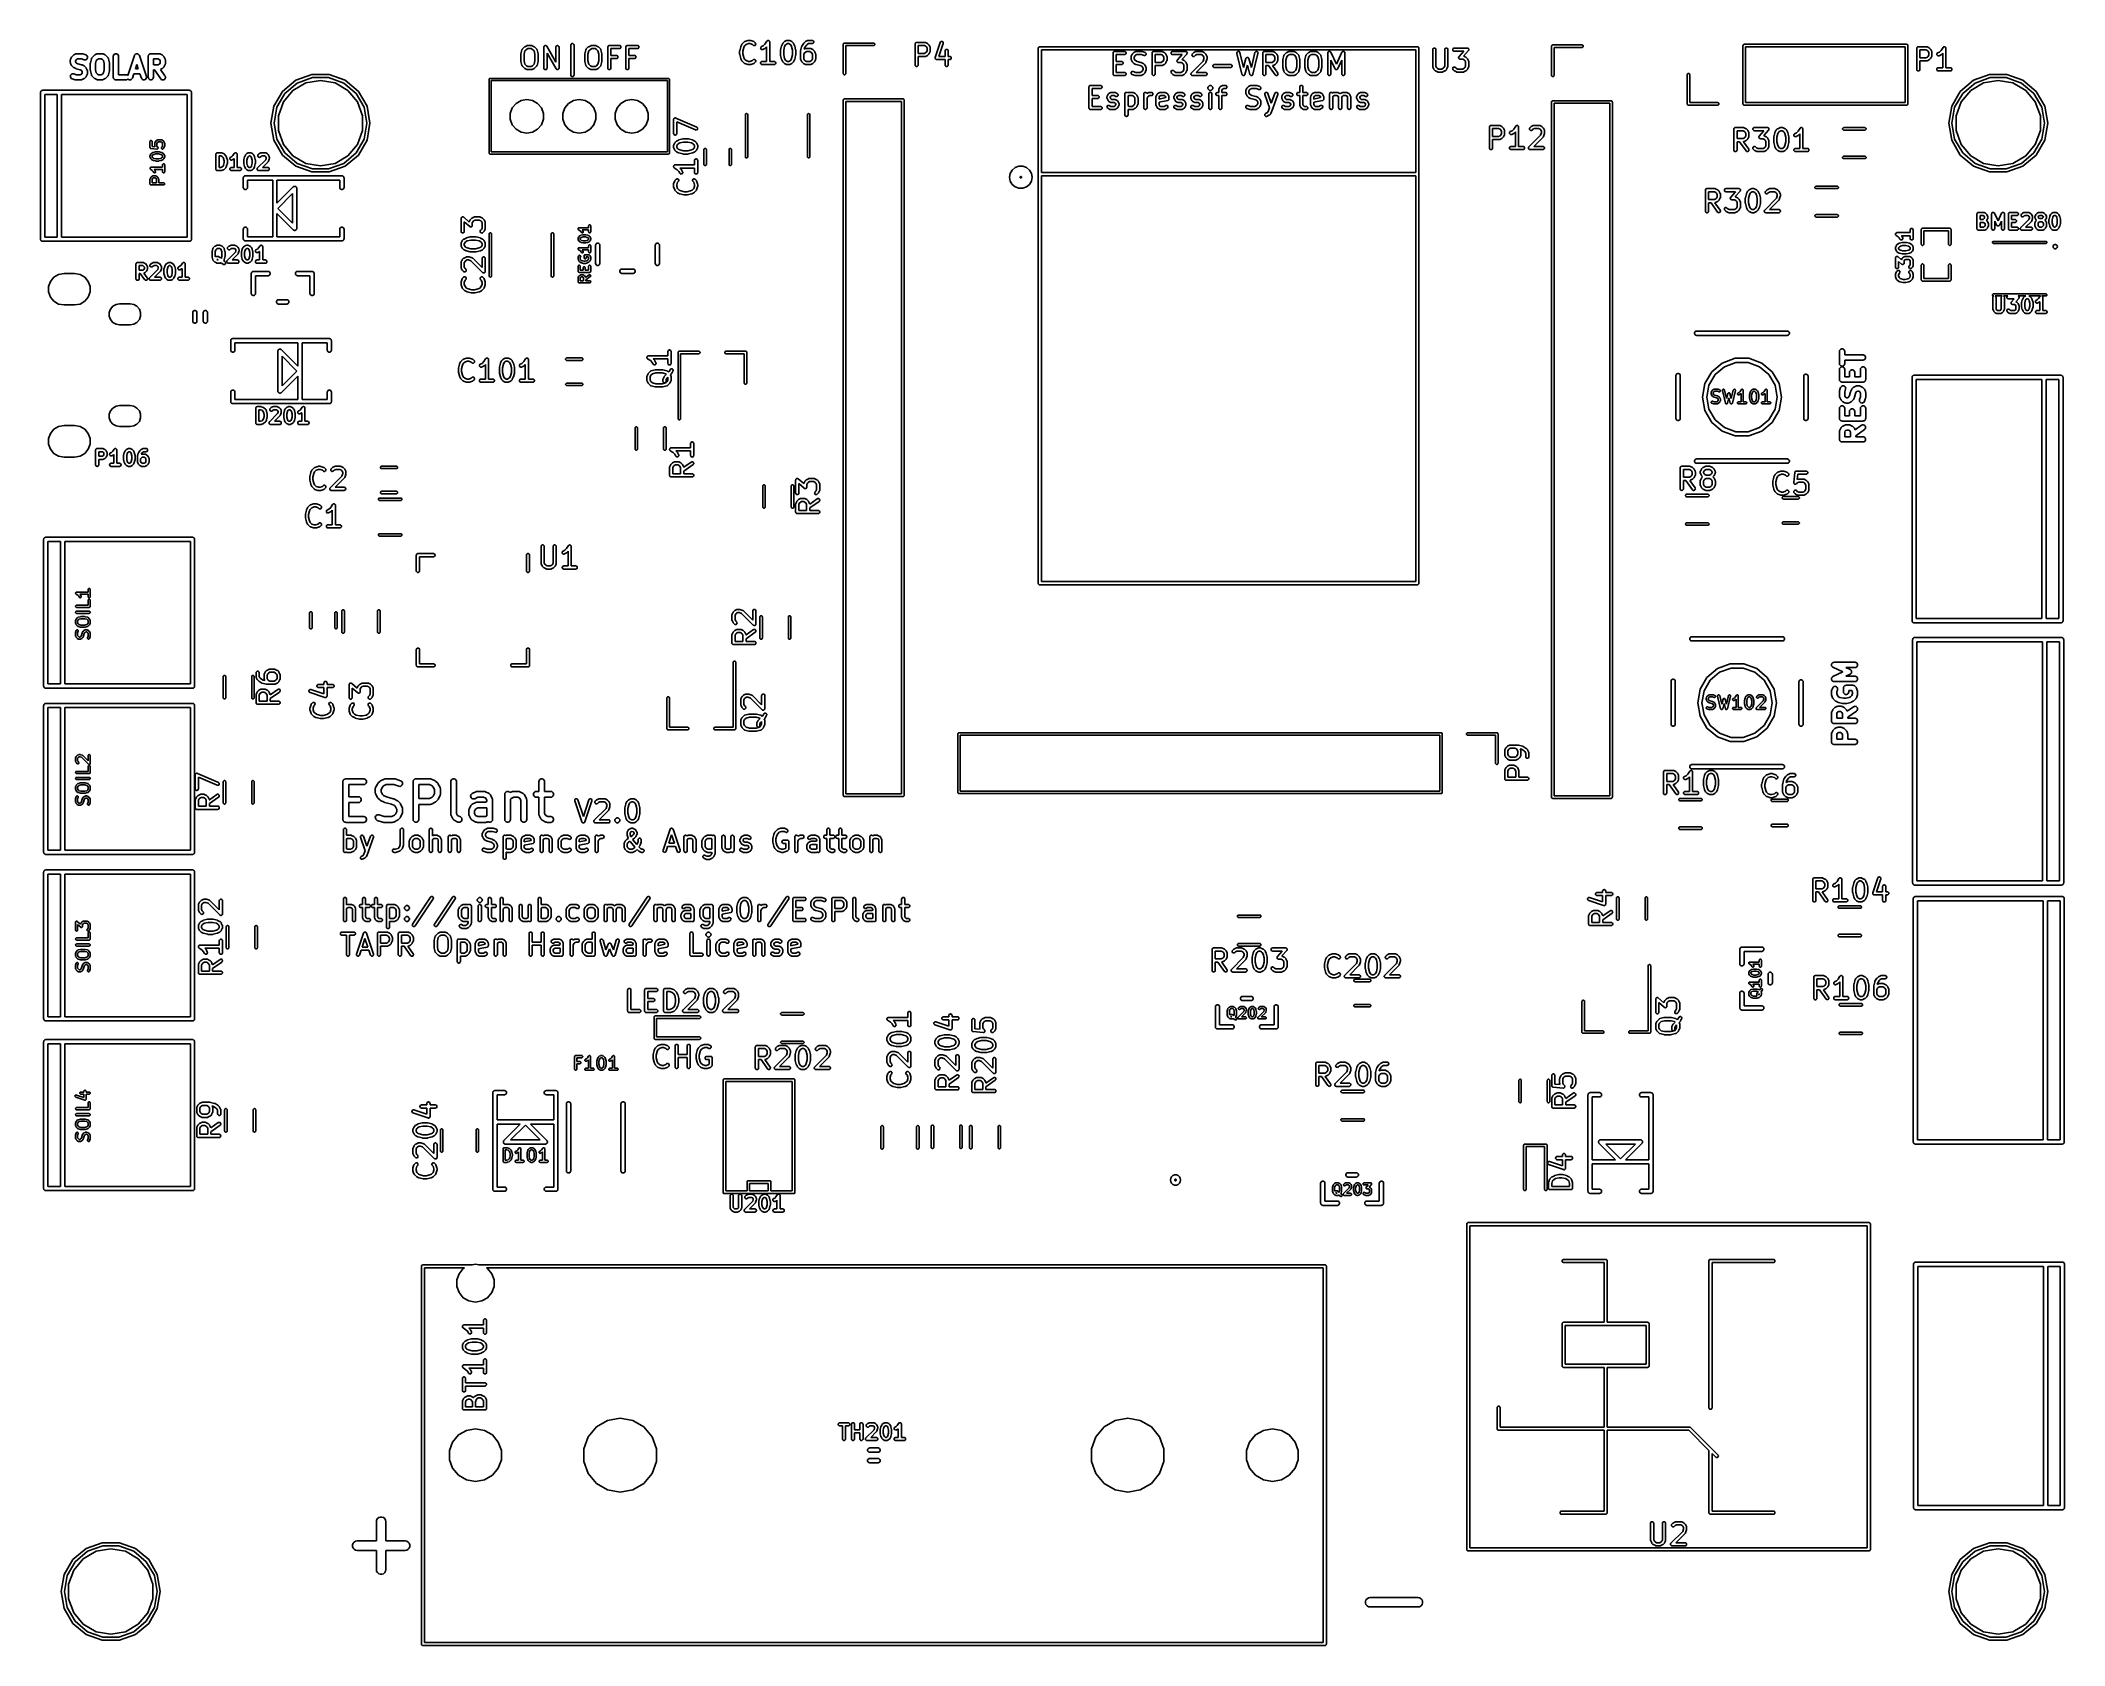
# Model space of a CAD drawing. Extents: x 142.1 to 238.7, y -137.2 to -60.7.
import ezdxf

# ---------------------------------------------------------------- set-up
doc = ezdxf.new("R2010")
doc.units = 0
doc.header["$MEASUREMENT"] = 0
doc.layers.add('BLACK', color=7, linetype='CONTINUOUS')

msp = doc.modelspace()

# ---------------------------------------------------------------- linework, layer by layer
at = {"layer": 'Black'}
for p, q in [((167.477, -60.8114), (167.501, -60.8025)), ((167.501, -60.8025), (167.527, -60.8025)), ((167.527, -60.8025), (167.552, -60.8114)), ((175.604, -60.8222), (175.699, -60.727)), ((175.699, -60.727), (175.703, -60.7245)), ((175.703, -60.7245), (175.706, -60.7213)), ((175.706, -60.7213), (175.713, -60.7171)), ((175.713, -60.7171), (175.721, -60.712)), ((175.721, -60.712), (175.725, -60.7109)), ((175.725, -60.7109), (175.729, -60.7088)), ((175.729, -60.7088), (175.872, -60.6612)), ((175.872, -60.6612), (175.883, -60.6595)), ((175.883, -60.6595), (175.895, -60.6574)), ((175.895, -60.6574), (175.99, -60.6574)), ((175.99, -60.6574), (176.002, -60.6595)), ((176.002, -60.6595), (176.014, -60.6612)), ((176.014, -60.6612), (176.157, -60.7088)), ((176.157, -60.7088), (176.161, -60.7109)), ((176.161, -60.7109), (176.165, -60.712)), ((176.165, -60.712), (176.172, -60.7171)), ((176.172, -60.7171), (176.18, -60.7213)), ((176.18, -60.7213), (176.183, -60.7245)), ((176.183, -60.7245), (176.186, -60.727)), ((176.186, -60.727), (176.234, -60.7746)), ((176.234, -60.7746), (176.249, -60.7959)), ((176.249, -60.7959), (176.256, -60.8211)), ((176.694, -60.8275), (176.785, -60.6908)), ((176.785, -60.6908), (176.788, -60.6878)), ((176.788, -60.6878), (176.79, -60.6842)), ((176.79, -60.6842), (176.797, -60.6784)), ((176.797, -60.6784), (176.803, -60.6719)), ((176.803, -60.6719), (176.807, -60.6701)), ((176.807, -60.6701), (176.81, -60.6674)), ((176.81, -60.6674), (176.819, -60.6644)), ((176.819, -60.6644), (176.827, -60.6604)), ((176.827, -60.6604), (176.831, -60.6599)), ((176.831, -60.6599), (176.835, -60.6585)), ((176.835, -60.6585), (176.844, -60.6585)), ((176.844, -60.6585), (176.852, -60.6575)), ((176.852, -60.6575), (176.856, -60.6585)), ((176.856, -60.6585), (176.861, -60.6585)), ((176.861, -60.6585), (176.869, -60.6616)), ((176.869, -60.6616), (176.878, -60.6637)), ((176.878, -60.6637), (176.881, -60.666)), ((176.881, -60.666), (176.885, -60.6674)), ((176.885, -60.6674), (176.892, -60.6732)), ((176.892, -60.6732), (176.899, -60.6781)), ((176.899, -60.6781), (176.902, -60.6815)), ((176.902, -60.6815), (176.905, -60.6842)), ((176.905, -60.6842), (176.91, -60.6919)), ((176.91, -60.6919), (176.915, -60.6991)), ((176.915, -60.6991), (176.916, -60.7031)), ((176.916, -60.7031), (176.918, -60.7067)), ((176.918, -60.7067), (176.92, -60.7155)), ((176.92, -60.7155), (176.922, -60.7241)), ((176.922, -60.7241), (176.922, -60.7283)), ((176.922, -60.7283), (176.923, -60.7324)), ((176.923, -60.7324), (176.923, -61.6574)), ((177.495, -60.8893), (177.542, -60.7941)), ((177.542, -60.7941), (177.55, -60.7844)), ((177.55, -60.7844), (177.556, -60.7746)), ((177.556, -60.7746), (177.604, -60.727)), ((177.604, -60.727), (177.614, -60.7201)), ((177.614, -60.7201), (177.624, -60.7129)), ((177.624, -60.7129), (177.719, -60.6653)), ((177.719, -60.6653), (177.723, -60.6641)), ((177.723, -60.6641), (177.727, -60.6619)), ((177.727, -60.6619), (177.735, -60.6604)), ((177.735, -60.6604), (177.744, -60.6579)), ((177.744, -60.6579), (177.748, -60.6581)), ((177.748, -60.6581), (177.752, -60.6574)), ((177.752, -60.6574), (177.848, -60.6574)), ((177.848, -60.6574), (177.852, -60.6581)), ((177.852, -60.6581), (177.856, -60.6579)), ((177.856, -60.6579), (177.865, -60.6604)), ((177.865, -60.6604), (177.873, -60.6619)), ((177.873, -60.6619), (177.877, -60.6641)), ((177.877, -60.6641), (177.881, -60.6653)), ((177.881, -60.6653), (177.976, -60.7129)), ((177.976, -60.7129), (177.986, -60.7201)), ((177.986, -60.7201), (177.996, -60.727)), ((177.996, -60.727), (178.044, -60.7746)), ((178.044, -60.7746), (178.05, -60.7844)), ((178.05, -60.7844), (178.058, -60.7941)), ((178.058, -60.7941), (178.105, -60.8893)), ((178.452, -60.9289), (178.547, -60.786)), ((178.547, -60.786), (178.552, -60.7807)), ((178.552, -60.7807), (178.556, -60.7746)), ((178.556, -60.7746), (178.604, -60.727)), ((178.604, -60.727), (178.614, -60.7201)), ((178.614, -60.7201), (178.624, -60.7129)), ((178.624, -60.7129), (178.719, -60.6653)), ((178.719, -60.6653), (178.723, -60.6641)), ((178.723, -60.6641), (178.727, -60.6619)), ((178.727, -60.6619), (178.735, -60.6604)), ((178.735, -60.6604), (178.744, -60.6579)), ((178.744, -60.6579), (178.748, -60.6581)), ((178.748, -60.6581), (178.752, -60.6574)), ((178.752, -60.6574), (178.943, -60.6574)), ((178.943, -60.6574), (178.969, -60.6619)), ((178.969, -60.6619), (178.991, -60.6749)), ((178.991, -60.7898), (178.969, -60.8029)), ((178.991, -60.6749), (179.008, -60.6949)), ((179.008, -60.7699), (178.991, -60.7898)), ((179.008, -60.6949), (179.017, -60.7194)), ((179.017, -60.7454), (179.008, -60.7699)), ((179.017, -60.7194), (179.017, -60.7454)), ((180.441, -60.806), (180.444, -60.8014)), ((180.444, -60.8014), (180.448, -60.7981)), ((180.448, -60.7981), (180.451, -60.794)), ((180.451, -60.794), (180.456, -60.7914)), ((180.456, -60.7914), (180.46, -60.788)), ((180.46, -60.788), (180.465, -60.7862)), ((180.465, -60.7862), (180.469, -60.7836)), ((180.469, -60.7836), (180.475, -60.7827)), ((180.475, -60.7827), (180.48, -60.7809)), ((180.48, -60.7809), (180.485, -60.7809)), ((180.485, -60.7809), (180.49, -60.78)), ((180.49, -60.78), (181.88, -60.78)), ((181.88, -60.78), (181.901, -60.7836)), ((181.901, -60.7836), (181.919, -60.794)), ((181.919, -60.794), (181.932, -60.81)), ((183.86, -60.8032), (183.861, -60.7967)), ((183.861, -60.7967), (183.865, -60.791)), ((183.865, -60.791), (183.867, -60.7849)), ((183.867, -60.7849), (183.871, -60.7799)), ((183.871, -60.7799), (183.874, -60.7742)), ((183.874, -60.7742), (183.879, -60.77)), ((183.879, -60.77), (183.884, -60.7649)), ((183.884, -60.7649), (183.889, -60.7616)), ((183.889, -60.7616), (183.894, -60.7574)), ((183.894, -60.7574), (183.901, -60.7552)), ((183.901, -60.7552), (183.906, -60.7519)), ((183.906, -60.7519), (183.913, -60.7508)), ((183.913, -60.7508), (183.919, -60.7485)), ((183.919, -60.7485), (183.925, -60.7485)), ((183.925, -60.7485), (183.932, -60.7474)), ((183.932, -60.7474), (184.313, -60.7474)), ((184.313, -60.7474), (184.317, -60.7481)), ((184.317, -60.7481), (184.321, -60.7479)), ((184.321, -60.7479), (184.33, -60.7504)), ((184.33, -60.7504), (184.339, -60.7519)), ((184.339, -60.7519), (184.342, -60.7541)), ((184.342, -60.7541), (184.346, -60.7553)), ((184.346, -60.7553), (184.442, -60.8029)), ((184.813, -61.4653), (185.051, -60.751)), ((185.194, -60.7985), (184.988, -61.414)), ((185.051, -60.751), (185.064, -60.7281)), ((185.064, -60.7281), (185.083, -60.7109)), ((185.083, -60.7109), (185.107, -60.7013)), ((185.107, -60.7013), (185.133, -60.7006)), ((185.133, -60.7006), (185.158, -60.7088)), ((185.158, -60.7088), (185.178, -60.725)), ((185.178, -60.725), (185.192, -60.7472)), ((185.192, -60.7472), (185.197, -60.7727)), ((185.197, -60.7727), (185.194, -60.7985)), ((143.572, -61.6029), (143.573, -61.5958)), ((143.572, -61.6981), (143.572, -61.6029)), ((143.573, -61.7052), (143.572, -61.6981)), ((143.573, -61.5886), (143.577, -61.5745)), ((143.573, -61.5958), (143.573, -61.5886)), ((143.573, -61.7124), (143.573, -61.7052)), ((143.577, -61.7264), (143.573, -61.7124)), ((143.577, -61.5745), (143.58, -61.5601)), ((143.58, -61.7408), (143.577, -61.7264)), ((143.58, -61.5601), (143.583, -61.5539)), ((143.583, -61.7471), (143.58, -61.7408)), ((143.583, -61.5539), (143.585, -61.547)), ((143.585, -61.754), (143.583, -61.7471)), ((143.585, -61.547), (143.633, -61.4517)), ((143.633, -61.8492), (143.585, -61.754)), ((143.633, -61.4517), (143.645, -61.4356)), ((143.645, -61.4356), (143.656, -61.4192)), ((143.656, -61.4192), (143.704, -61.3716)), ((143.704, -61.3716), (143.72, -61.3601)), ((143.72, -61.3601), (143.736, -61.3482)), ((143.736, -61.3482), (143.832, -61.3006)), ((143.847, -61.5817), (143.822, -61.6324)), ((143.822, -61.6324), (143.822, -61.6686)), ((143.822, -61.6686), (143.847, -61.7193)), ((143.832, -61.3006), (143.839, -61.2985)), ((143.839, -61.2985), (143.845, -61.2949)), ((143.845, -61.2949), (143.859, -61.2924)), ((143.866, -61.5627), (143.847, -61.5817)), ((143.847, -61.7193), (143.866, -61.7382)), ((143.859, -61.2924), (143.873, -61.2882)), ((143.917, -61.5374), (143.866, -61.5627)), ((143.866, -61.7382), (143.931, -61.7706)), ((143.873, -61.2882), (143.881, -61.2886)), ((143.881, -61.2886), (143.888, -61.2874)), ((143.888, -61.2874), (144.126, -61.2874)), ((144.105, -61.5374), (143.917, -61.5374)), ((144.229, -61.5786), (144.105, -61.5374)), ((144.126, -61.2874), (144.145, -61.2909)), ((144.145, -61.2909), (144.165, -61.2938)), ((144.165, -61.2938), (144.308, -61.3414)), ((144.272, -61.585), (144.229, -61.5786)), ((144.315, -61.5762), (144.272, -61.585)), ((144.308, -61.3414), (144.346, -61.3621)), ((144.352, -61.5535), (144.315, -61.5762)), ((144.346, -61.3621), (144.375, -61.3946)), ((144.378, -61.5195), (144.352, -61.5535)), ((144.375, -61.3946), (144.391, -61.4349)), ((144.392, -61.4783), (144.378, -61.5195)), ((144.391, -61.4349), (144.392, -61.4783)), ((144.525, -61.7457), (144.527, -61.7307)), ((144.525, -62.079), (144.525, -61.7457)), ((144.527, -61.7307), (144.528, -61.7154)), ((144.528, -61.7154), (144.576, -61.5249)), ((144.576, -61.5249), (144.581, -61.514)), ((144.581, -61.514), (144.584, -61.5024)), ((144.584, -61.5024), (144.59, -61.4943)), ((144.59, -61.4943), (144.594, -61.4853)), ((144.594, -61.4853), (144.602, -61.4767)), ((144.602, -61.4767), (144.609, -61.4668)), ((144.609, -61.4668), (144.704, -61.3716)), ((144.704, -61.3716), (144.72, -61.3601)), ((144.72, -61.3601), (144.736, -61.3482)), ((144.736, -61.3482), (144.832, -61.3006)), ((144.81, -61.6191), (144.775, -61.7611)), ((144.775, -61.7611), (144.775, -62.0637)), ((144.866, -61.5627), (144.81, -61.6191)), ((144.832, -61.3006), (144.839, -61.2985)), ((144.839, -61.2985), (144.845, -61.2949)), ((144.845, -61.2949), (144.859, -61.2924)), ((144.859, -61.2924), (144.873, -61.2882)), ((144.917, -61.5374), (144.866, -61.5627)), ((144.873, -61.2882), (144.881, -61.2886)), ((144.881, -61.2886), (144.888, -61.2874)), ((144.888, -61.2874), (145.078, -61.2874)), ((145.049, -61.5374), (144.917, -61.5374)), ((145.099, -61.5627), (145.049, -61.5374)), ((145.078, -61.2874), (145.085, -61.2886)), ((145.085, -61.2886), (145.092, -61.2882)), ((145.092, -61.2882), (145.106, -61.2924)), ((145.156, -61.6191), (145.099, -61.5627)), ((145.106, -61.2924), (145.121, -61.2949)), ((145.121, -61.2949), (145.127, -61.2985)), ((145.127, -61.2985), (145.134, -61.3006)), ((145.134, -61.3006), (145.229, -61.3482)), ((145.191, -61.7611), (145.156, -61.6191)), ((145.191, -62.0637), (145.191, -61.7611)), ((145.229, -61.3482), (145.245, -61.3601)), ((145.245, -61.3601), (145.262, -61.3716)), ((145.262, -61.3716), (145.357, -61.4668)), ((145.357, -61.4668), (145.364, -61.4767)), ((145.364, -61.4767), (145.372, -61.4853)), ((145.372, -61.4853), (145.376, -61.4943)), ((145.376, -61.4943), (145.382, -61.5024)), ((145.382, -61.5024), (145.385, -61.514)), ((145.385, -61.514), (145.39, -61.5249)), ((145.39, -61.5249), (145.437, -61.7154)), ((145.437, -61.7154), (145.439, -61.7307)), ((145.439, -61.7307), (145.441, -61.7457)), ((145.441, -61.7457), (145.441, -62.079)), ((145.62, -61.4124), (145.627, -61.3696)), ((145.62, -62.4124), (145.62, -61.4124)), ((145.627, -61.3696), (145.649, -61.332)), ((145.649, -61.332), (145.682, -61.3041)), ((145.682, -61.3041), (145.723, -61.2893)), ((145.723, -61.2893), (145.766, -61.2893)), ((145.766, -61.2893), (145.807, -61.3041)), ((145.807, -61.3041), (145.841, -61.332)), ((145.841, -61.332), (145.862, -61.3696)), ((145.862, -61.3696), (145.87, -61.4124)), ((145.87, -61.4124), (145.87, -62.2874)), ((146.309, -62.3254), (146.626, -61.3729)), ((146.626, -61.3729), (146.628, -61.3698)), ((146.628, -61.3698), (146.629, -61.3664)), ((146.629, -61.3664), (146.638, -61.3508)), ((146.638, -61.3508), (146.647, -61.3347)), ((146.647, -61.3347), (146.649, -61.3324)), ((146.649, -61.3324), (146.651, -61.3294)), ((146.651, -61.3294), (146.666, -61.318)), ((146.666, -61.318), (146.679, -61.3059)), ((146.679, -61.3059), (146.683, -61.3046)), ((146.683, -61.3046), (146.685, -61.3025)), ((146.685, -61.3025), (146.703, -61.2967)), ((146.703, -61.2967), (146.72, -61.2899)), ((146.72, -61.2899), (146.723, -61.2898)), ((146.723, -61.2898), (146.726, -61.2887)), ((146.726, -61.2887), (146.745, -61.2892)), ((146.745, -61.2892), (146.763, -61.2887)), ((146.763, -61.2887), (146.766, -61.2898)), ((146.766, -61.2898), (146.77, -61.2899)), ((146.77, -61.2899), (146.787, -61.2967)), ((146.787, -61.2967), (146.804, -61.3025)), ((146.804, -61.3025), (146.807, -61.3046)), ((146.807, -61.3046), (146.81, -61.3059)), ((146.81, -61.3059), (146.824, -61.3181)), ((146.824, -61.3181), (146.838, -61.3294)), ((146.838, -61.3294), (146.84, -61.3324)), ((146.84, -61.3324), (146.843, -61.3347)), ((146.843, -61.3347), (146.851, -61.3508)), ((146.851, -61.3508), (146.861, -61.3664)), ((146.861, -61.3664), (146.862, -61.3698)), ((146.862, -61.3698), (146.863, -61.3729)), ((146.863, -61.3729), (147.197, -62.3729)), ((147.286, -61.4124), (147.288, -61.4016)), ((147.286, -62.4124), (147.286, -61.4124)), ((147.288, -61.3907), (147.292, -61.3804)), ((147.288, -61.4016), (147.288, -61.3907)), ((147.292, -61.3804), (147.294, -61.3696)), ((147.294, -61.3696), (147.299, -61.3602)), ((147.299, -61.3602), (147.303, -61.3499)), ((147.303, -61.3499), (147.31, -61.3415)), ((147.31, -61.3415), (147.316, -61.332)), ((147.316, -61.332), (147.324, -61.325)), ((147.324, -61.325), (147.331, -61.3166)), ((147.331, -61.3166), (147.341, -61.3112)), ((147.341, -61.3112), (147.349, -61.3041)), ((147.349, -61.3041), (147.359, -61.3004)), ((147.359, -61.3004), (147.369, -61.2949)), ((147.369, -61.2949), (147.379, -61.293)), ((147.379, -61.293), (147.39, -61.2893)), ((147.39, -61.2893), (147.401, -61.2893)), ((147.401, -61.2893), (147.411, -61.2874)), ((147.411, -61.2874), (147.792, -61.2874)), ((147.536, -61.5374), (147.536, -61.8112)), ((147.763, -61.5374), (147.536, -61.5374)), ((147.814, -61.5627), (147.763, -61.5374)), ((147.792, -61.2874), (147.799, -61.2886)), ((147.799, -61.2886), (147.807, -61.2882)), ((147.807, -61.2882), (147.821, -61.2924)), ((147.833, -61.5817), (147.814, -61.5627)), ((147.814, -61.7858), (147.833, -61.7669)), ((147.821, -61.2924), (147.835, -61.2949)), ((147.858, -61.6324), (147.833, -61.5817)), ((147.833, -61.7669), (147.858, -61.7162)), ((147.835, -61.2949), (147.841, -61.2985)), ((147.841, -61.2985), (147.848, -61.3006)), ((147.848, -61.3006), (147.944, -61.3482)), ((147.858, -61.7162), (147.858, -61.6324)), ((147.944, -61.3482), (147.96, -61.3601)), ((147.96, -61.3601), (147.976, -61.3716)), ((147.976, -61.3716), (148.024, -61.4192)), ((148.024, -61.4192), (148.035, -61.4356)), ((148.035, -61.4356), (148.047, -61.4517)), ((148.047, -61.4517), (148.095, -61.547)), ((148.095, -61.547), (148.097, -61.5539)), ((148.097, -61.5539), (148.1, -61.5601)), ((148.1, -61.5601), (148.103, -61.5745)), ((148.103, -61.5745), (148.107, -61.5886)), ((148.107, -61.76), (148.103, -61.774)), ((148.107, -61.5886), (148.107, -61.5958)), ((148.107, -61.5958), (148.108, -61.6029)), ((148.108, -61.7457), (148.107, -61.7528)), ((148.107, -61.7528), (148.107, -61.76)), ((148.108, -61.6029), (148.108, -61.7457)), ((165.058, -61.3049), (165.06, -61.2959)), ((165.058, -61.6382), (165.058, -61.3049)), ((165.06, -61.6473), (165.058, -61.6382)), ((165.06, -61.2959), (165.061, -61.2867)), ((165.061, -61.6564), (165.06, -61.6473)), ((165.061, -61.2867), (165.108, -61.0962)), ((165.108, -61.8469), (165.061, -61.6564)), ((165.108, -61.0962), (165.111, -61.0897)), ((165.111, -61.0897), (165.113, -61.0827)), ((165.113, -61.0827), (165.116, -61.0779)), ((165.116, -61.0779), (165.119, -61.0724)), ((165.119, -61.0724), (165.124, -61.0673)), ((165.124, -61.0673), (165.128, -61.0614)), ((165.128, -61.0614), (165.223, -60.9661)), ((165.249, -61.1528), (165.208, -61.3141)), ((165.208, -61.3141), (165.208, -61.629)), ((165.208, -61.629), (165.249, -61.7904)), ((165.223, -60.9661), (165.233, -60.9593)), ((165.233, -60.9593), (165.243, -60.9521)), ((165.243, -60.9521), (165.338, -60.9045)), ((165.321, -61.0808), (165.249, -61.1528)), ((165.389, -61.0466), (165.321, -61.0808)), ((165.338, -60.9045), (165.342, -60.9032)), ((165.342, -60.9032), (165.346, -60.9011)), ((165.346, -60.9011), (165.354, -60.8996)), ((165.354, -60.8996), (165.363, -60.8971)), ((165.363, -60.8971), (165.367, -60.8973)), ((165.367, -60.8973), (165.371, -60.8966)), ((165.371, -60.8966), (165.562, -60.8966)), ((165.544, -61.0466), (165.389, -61.0466)), ((165.613, -61.0808), (165.544, -61.0466)), ((165.562, -60.8966), (165.566, -60.8973)), ((165.566, -60.8973), (165.57, -60.8971)), ((165.57, -60.8971), (165.579, -60.8996)), ((165.579, -60.8996), (165.588, -60.9011)), ((165.588, -60.9011), (165.591, -60.9032)), ((165.591, -60.9032), (165.595, -60.9045)), ((165.595, -60.9045), (165.691, -60.9521)), ((165.685, -61.1528), (165.613, -61.0808)), ((165.725, -61.3141), (165.685, -61.1528)), ((165.685, -61.7904), (165.725, -61.629)), ((165.691, -60.9521), (165.7, -60.9593)), ((165.7, -60.9593), (165.71, -60.9661)), ((165.71, -60.9661), (165.805, -61.0614)), ((165.725, -61.629), (165.725, -61.3141)), ((165.805, -61.0614), (165.81, -61.0673)), ((165.81, -61.0673), (165.815, -61.0724)), ((165.815, -61.0724), (165.817, -61.0779)), ((165.817, -61.0779), (165.82, -61.0827)), ((165.82, -61.0827), (165.822, -61.0897)), ((165.822, -61.0897), (165.825, -61.0962)), ((165.825, -61.0962), (165.873, -61.2867)), ((165.873, -61.6564), (165.825, -61.8469)), ((165.873, -61.2867), (165.873, -61.2959)), ((165.873, -61.2959), (165.875, -61.3049)), ((165.875, -61.6382), (165.873, -61.6473)), ((165.873, -61.6473), (165.873, -61.6564)), ((165.875, -61.3049), (165.875, -61.6382)), ((166.154, -60.9716), (166.155, -60.9649)), ((166.154, -61.9716), (166.154, -60.9716)), ((166.155, -60.9582), (166.157, -60.9522)), ((166.155, -60.9649), (166.155, -60.9582)), ((166.157, -60.9522), (166.158, -60.9459)), ((166.158, -60.9459), (166.161, -60.9401)), ((166.161, -60.9401), (166.164, -60.9338)), ((166.164, -60.9338), (166.168, -60.9289)), ((166.168, -60.9289), (166.171, -60.9234)), ((166.171, -60.9234), (166.176, -60.919)), ((166.176, -60.919), (166.181, -60.9139)), ((166.181, -60.9139), (166.186, -60.9107)), ((166.186, -60.9107), (166.191, -60.9066)), ((166.191, -60.9066), (166.197, -60.9043)), ((166.197, -60.9043), (166.203, -60.901)), ((166.203, -60.901), (166.21, -60.8999)), ((166.21, -60.8999), (166.216, -60.8977)), ((166.216, -60.8977), (166.222, -60.8977)), ((166.222, -60.8977), (166.229, -60.8966)), ((166.229, -60.8966), (166.235, -60.8977)), ((166.235, -60.8977), (166.242, -60.8977)), ((166.242, -60.8977), (166.248, -60.9)), ((166.248, -60.9), (166.255, -60.9012)), ((166.255, -60.9012), (166.26, -60.9044)), ((166.26, -60.9044), (166.266, -60.9066)), ((166.266, -60.9066), (166.271, -60.9109)), ((166.271, -60.9109), (166.277, -60.9143)), ((166.277, -60.9143), (166.281, -60.9192)), ((166.281, -60.9192), (166.286, -60.9234)), ((166.286, -60.9234), (166.289, -60.9292)), ((166.289, -60.9292), (166.294, -60.9344)), ((166.294, -60.9344), (166.725, -61.6891)), ((166.735, -62.0088), (166.304, -61.254)), ((166.304, -61.254), (166.304, -61.9716)), ((166.725, -60.9716), (166.73, -60.9459)), ((166.725, -61.6891), (166.725, -60.9716)), ((166.73, -60.9459), (166.743, -60.9234)), ((166.743, -60.9234), (166.763, -60.9066)), ((166.763, -60.9066), (166.787, -60.8977)), ((166.787, -60.8977), (166.813, -60.8977)), ((166.813, -60.8977), (166.838, -60.9066)), ((166.838, -60.9066), (166.857, -60.9234)), ((166.857, -60.9234), (166.87, -60.9459)), ((166.87, -60.9459), (166.875, -60.9716)), ((166.875, -60.9716), (166.875, -61.9716)), ((167.439, -60.8763), (167.444, -60.8507)), ((167.439, -62.3049), (167.439, -60.8763)), ((167.444, -60.8507), (167.457, -60.8281)), ((167.457, -60.8281), (167.477, -60.8114)), ((167.552, -60.8114), (167.572, -60.8281)), ((167.572, -60.8281), (167.585, -60.8507)), ((167.585, -60.8507), (167.589, -60.8763)), ((167.589, -60.8763), (167.589, -62.3049)), ((168.106, -61.3049), (168.108, -61.2959)), ((168.106, -61.6382), (168.106, -61.3049)), ((168.108, -61.6473), (168.106, -61.6382)), ((168.108, -61.2867), (168.156, -61.0962)), ((168.108, -61.2959), (168.108, -61.2867)), ((168.108, -61.6564), (168.108, -61.6473)), ((168.156, -61.8469), (168.108, -61.6564)), ((168.156, -61.0962), (168.159, -61.0897)), ((168.159, -61.0897), (168.161, -61.0827)), ((168.161, -61.0827), (168.164, -61.0779)), ((168.164, -61.0779), (168.166, -61.0724)), ((168.166, -61.0724), (168.171, -61.0673)), ((168.171, -61.0673), (168.176, -61.0614)), ((168.176, -61.0614), (168.271, -60.9661)), ((168.296, -61.1528), (168.256, -61.3141)), ((168.256, -61.3141), (168.256, -61.629)), ((168.256, -61.629), (168.296, -61.7904)), ((168.271, -60.9661), (168.281, -60.9593)), ((168.281, -60.9593), (168.29, -60.9521)), ((168.29, -60.9521), (168.386, -60.9045)), ((168.368, -61.0808), (168.296, -61.1528)), ((168.437, -61.0466), (168.368, -61.0808)), ((168.386, -60.9045), (168.39, -60.9032)), ((168.39, -60.9032), (168.393, -60.9011)), ((168.393, -60.9011), (168.402, -60.8996)), ((168.402, -60.8996), (168.41, -60.8971)), ((168.41, -60.8971), (168.415, -60.8973)), ((168.415, -60.8973), (168.419, -60.8966)), ((168.419, -60.8966), (168.61, -60.8966)), ((168.592, -61.0466), (168.437, -61.0466)), ((168.66, -61.0808), (168.592, -61.0466)), ((168.61, -60.8966), (168.614, -60.8973)), ((168.614, -60.8973), (168.618, -60.8971)), ((168.618, -60.8971), (168.627, -60.8996)), ((168.627, -60.8996), (168.635, -60.9011)), ((168.635, -60.9011), (168.639, -60.9032)), ((168.639, -60.9032), (168.643, -60.9045)), ((168.643, -60.9045), (168.738, -60.9521)), ((168.732, -61.1528), (168.66, -61.0808)), ((168.773, -61.3141), (168.732, -61.1528)), ((168.732, -61.7904), (168.773, -61.629)), ((168.738, -60.9521), (168.748, -60.9593)), ((168.748, -60.9593), (168.758, -60.9661)), ((168.758, -60.9661), (168.853, -61.0614)), ((168.773, -61.629), (168.773, -61.3141)), ((168.853, -61.0614), (168.857, -61.0673)), ((168.857, -61.0673), (168.862, -61.0724)), ((168.862, -61.0724), (168.865, -61.0779)), ((168.865, -61.0779), (168.868, -61.0827)), ((168.868, -61.0827), (168.87, -61.0897)), ((168.87, -61.0897), (168.873, -61.0962)), ((168.873, -61.0962), (168.92, -61.2867)), ((168.92, -61.6564), (168.873, -61.8469)), ((168.92, -61.2867), (168.921, -61.2959)), ((168.921, -61.6473), (168.92, -61.6564)), ((168.921, -61.2959), (168.923, -61.3049)), ((168.923, -61.6382), (168.921, -61.6473)), ((168.923, -61.3049), (168.923, -61.6382)), ((169.201, -60.9716), (169.202, -60.9651)), ((169.201, -61.9716), (169.201, -60.9716)), ((169.202, -60.9585), (169.205, -60.9524)), ((169.202, -60.9651), (169.202, -60.9585)), ((169.205, -60.9524), (169.206, -60.9459)), ((169.206, -60.9459), (169.209, -60.9402)), ((169.209, -60.9402), (169.211, -60.9341)), ((169.211, -60.9341), (169.215, -60.929)), ((169.215, -60.929), (169.219, -60.9234)), ((169.219, -60.9234), (169.224, -60.9191)), ((169.224, -60.9191), (169.228, -60.9141)), ((169.228, -60.9141), (169.234, -60.9108)), ((169.234, -60.9108), (169.239, -60.9066)), ((169.239, -60.9066), (169.245, -60.9044)), ((169.245, -60.9044), (169.251, -60.9011)), ((169.251, -60.9011), (169.257, -60.8999)), ((169.257, -60.8999), (169.263, -60.8977)), ((169.263, -60.8977), (169.27, -60.8977)), ((169.27, -60.8977), (169.276, -60.8966)), ((169.276, -60.8966), (169.752, -60.8966)), ((169.752, -61.0466), (169.351, -61.0466)), ((169.351, -61.0466), (169.351, -61.3728)), ((169.351, -61.3728), (169.61, -61.3728)), ((169.61, -61.5228), (169.351, -61.5228)), ((169.351, -61.5228), (169.351, -61.9716)), ((169.61, -61.3728), (169.635, -61.3773)), ((169.635, -61.5182), (169.61, -61.5228)), ((169.635, -61.3773), (169.658, -61.3903)), ((169.658, -61.5052), (169.635, -61.5182)), ((169.658, -61.3903), (169.674, -61.4103)), ((169.674, -61.4853), (169.658, -61.5052)), ((169.674, -61.4103), (169.683, -61.4347)), ((169.683, -61.4608), (169.674, -61.4853)), ((169.683, -61.4347), (169.683, -61.4608)), ((169.752, -60.8966), (169.778, -60.9011)), ((169.778, -61.042), (169.752, -61.0466)), ((169.778, -60.9011), (169.801, -60.9141)), ((169.801, -61.029), (169.778, -61.042)), ((169.801, -60.9141), (169.817, -60.9341)), ((169.817, -61.0091), (169.801, -61.029)), ((169.817, -60.9341), (169.826, -60.9585)), ((169.826, -60.9846), (169.817, -61.0091)), ((169.826, -60.9585), (169.826, -60.9846)), ((170.058, -60.9716), (170.059, -60.9651)), ((170.058, -61.9716), (170.058, -60.9716)), ((170.059, -60.9585), (170.062, -60.9524)), ((170.059, -60.9651), (170.059, -60.9585)), ((170.062, -60.9524), (170.063, -60.9459)), ((170.063, -60.9459), (170.066, -60.9402)), ((170.066, -60.9402), (170.068, -60.9341)), ((170.068, -60.9341), (170.073, -60.929)), ((170.073, -60.929), (170.076, -60.9234)), ((170.076, -60.9234), (170.081, -60.9191)), ((170.081, -60.9191), (170.085, -60.9141)), ((170.085, -60.9141), (170.091, -60.9108)), ((170.091, -60.9108), (170.096, -60.9066)), ((170.096, -60.9066), (170.102, -60.9044)), ((170.102, -60.9044), (170.108, -60.9011)), ((170.108, -60.9011), (170.114, -60.8999)), ((170.114, -60.8999), (170.12, -60.8977)), ((170.12, -60.8977), (170.127, -60.8977)), ((170.127, -60.8977), (170.133, -60.8966)), ((170.133, -60.8966), (170.61, -60.8966)), ((170.61, -61.0466), (170.208, -61.0466)), ((170.208, -61.0466), (170.208, -61.3728)), ((170.208, -61.3728), (170.467, -61.3728)), ((170.467, -61.5228), (170.208, -61.5228)), ((170.208, -61.5228), (170.208, -61.9716)), ((170.467, -61.3728), (170.492, -61.3773)), ((170.492, -61.5182), (170.467, -61.5228)), ((170.492, -61.3773), (170.515, -61.3903)), ((170.515, -61.5052), (170.492, -61.5182)), ((170.515, -61.3903), (170.532, -61.4103)), ((170.532, -61.4853), (170.515, -61.5052)), ((170.532, -61.4103), (170.541, -61.4347)), ((170.541, -61.4608), (170.532, -61.4853)), ((170.541, -61.4347), (170.541, -61.4608)), ((170.61, -60.8966), (170.635, -60.9011)), ((170.635, -61.042), (170.61, -61.0466)), ((170.635, -60.9011), (170.658, -60.9141)), ((170.658, -61.029), (170.635, -61.042)), ((170.658, -60.9141), (170.674, -60.9341)), ((170.674, -61.0091), (170.658, -61.029)), ((170.674, -60.9341), (170.683, -60.9585)), ((170.683, -60.9846), (170.674, -61.0091)), ((170.683, -60.9585), (170.683, -60.9846)), ((175.487, -61.161), (175.488, -61.1519)), ((175.487, -61.3038), (175.487, -61.161)), ((175.488, -61.3128), (175.487, -61.3038)), ((175.488, -61.1519), (175.489, -61.1428)), ((175.489, -61.322), (175.488, -61.3128)), ((175.489, -61.1428), (175.537, -60.9523)), ((175.537, -61.5125), (175.489, -61.322)), ((175.537, -60.9523), (175.54, -60.9448)), ((175.54, -61.52), (175.537, -61.5125)), ((175.54, -60.9448), (175.542, -60.9369)), ((175.542, -61.5278), (175.54, -61.52)), ((175.542, -60.9369), (175.59, -60.8417)), ((175.59, -61.6231), (175.542, -61.5278)), ((175.59, -60.8417), (175.597, -60.832)), ((175.597, -61.6327), (175.59, -61.6231)), ((175.597, -60.832), (175.604, -60.8222)), ((175.604, -61.6426), (175.597, -61.6327)), ((175.699, -61.7378), (175.604, -61.6426)), ((175.68, -60.9967), (175.637, -61.1702)), ((175.637, -61.1702), (175.637, -61.2946)), ((175.637, -61.2946), (175.68, -61.4681)), ((175.719, -60.9197), (175.68, -60.9967)), ((175.68, -61.4681), (175.719, -61.5451)), ((175.703, -61.7403), (175.699, -61.7378)), ((175.706, -61.7435), (175.703, -61.7403)), ((175.713, -61.7477), (175.706, -61.7435)), ((175.721, -61.7527), (175.713, -61.7477)), ((175.793, -60.8456), (175.719, -60.9197)), ((175.719, -61.5451), (175.793, -61.6192)), ((175.725, -61.7539), (175.721, -61.7527)), ((175.729, -61.7559), (175.725, -61.7539)), ((175.872, -61.8035), (175.729, -61.7559)), ((175.907, -60.8074), (175.793, -60.8456)), ((175.793, -61.6192), (175.907, -61.6574)), ((175.978, -60.8074), (175.907, -60.8074)), ((175.907, -61.6574), (175.978, -61.6574)), ((176.093, -60.8456), (175.978, -60.8074)), ((175.978, -61.6574), (176.093, -61.6192)), ((176.157, -61.7559), (176.014, -61.8035)), ((176.128, -60.8807), (176.093, -60.8456)), ((176.093, -61.6192), (176.128, -61.5841)), ((176.149, -60.8956), (176.128, -60.8807)), ((176.128, -61.5841), (176.149, -61.5692)), ((176.174, -60.9023), (176.149, -60.8956)), ((176.149, -61.5692), (176.174, -61.5624)), ((176.161, -61.7539), (176.157, -61.7559)), ((176.165, -61.7527), (176.161, -61.7539)), ((176.172, -61.7477), (176.165, -61.7527)), ((176.18, -61.7435), (176.172, -61.7477)), ((176.2, -60.9001), (176.174, -60.9023)), ((176.174, -61.5624), (176.2, -61.5647)), ((176.183, -61.7403), (176.18, -61.7435)), ((176.186, -61.7378), (176.183, -61.7403)), ((176.234, -61.6902), (176.186, -61.7378)), ((176.224, -60.8891), (176.2, -60.9001)), ((176.2, -61.5647), (176.224, -61.5757)), ((176.242, -60.8706), (176.224, -60.8891)), ((176.224, -61.5757), (176.242, -61.5941)), ((176.249, -61.6688), (176.234, -61.6902)), ((176.253, -60.847), (176.242, -60.8706)), ((176.242, -61.5941), (176.253, -61.6177)), ((176.256, -61.6437), (176.249, -61.6688)), ((176.256, -60.8211), (176.253, -60.847)), ((176.253, -61.6177), (176.256, -61.6437)), ((176.487, -61.0136), (176.493, -60.9883)), ((176.49, -61.0395), (176.487, -61.0136)), ((176.488, -61.7194), (176.497, -61.6949)), ((176.488, -61.7454), (176.488, -61.7194)), ((176.497, -61.7699), (176.488, -61.7454)), ((176.502, -61.0628), (176.49, -61.0395)), ((176.493, -60.9883), (176.507, -60.9665)), ((176.497, -61.6949), (176.514, -61.6749)), ((176.521, -61.0807), (176.502, -61.0628)), ((176.507, -60.9665), (176.528, -60.951)), ((176.514, -61.6749), (176.536, -61.6619)), ((176.544, -61.091), (176.521, -61.0807)), ((176.528, -60.951), (176.613, -60.9088)), ((176.536, -61.6619), (176.562, -61.6574)), ((176.57, -61.0926), (176.544, -61.091)), ((176.562, -61.6574), (176.773, -61.6574)), ((176.595, -61.0852), (176.57, -61.0926)), ((176.691, -61.0376), (176.595, -61.0852)), ((176.613, -60.9088), (176.694, -60.8275)), ((176.7, -61.0304), (176.691, -61.0376)), ((176.71, -61.0235), (176.7, -61.0304)), ((176.773, -60.9611), (176.71, -61.0235)), ((176.773, -61.6574), (176.773, -60.9611)), ((176.923, -61.6574), (177.133, -61.6574)), ((177.133, -61.6574), (177.159, -61.6619)), ((177.159, -61.6619), (177.182, -61.6749)), ((177.182, -61.6749), (177.198, -61.6949)), ((177.198, -61.6949), (177.207, -61.7194)), ((177.207, -61.7454), (177.198, -61.7699)), ((177.207, -61.7194), (177.207, -61.7454)), ((177.439, -61.1133), (177.441, -61.1043)), ((177.439, -61.3514), (177.439, -61.1133)), ((177.441, -61.3605), (177.439, -61.3514)), ((177.441, -61.1043), (177.442, -61.0951)), ((177.442, -61.3696), (177.441, -61.3605)), ((177.442, -61.0951), (177.489, -60.9047)), ((177.489, -61.5601), (177.442, -61.3696)), ((177.489, -60.9047), (177.492, -60.8972)), ((177.492, -61.5676), (177.489, -61.5601)), ((177.492, -60.8972), (177.495, -60.8893)), ((177.495, -61.5754), (177.492, -61.5676)), ((177.542, -61.6707), (177.495, -61.5754)), ((177.55, -61.6803), (177.542, -61.6707)), ((177.556, -61.6902), (177.55, -61.6803)), ((177.604, -61.7378), (177.556, -61.6902)), ((177.633, -60.949), (177.589, -61.1226)), ((177.589, -61.1226), (177.589, -61.3422)), ((177.589, -61.3422), (177.633, -61.5157)), ((177.614, -61.7447), (177.604, -61.7378)), ((177.624, -61.7518), (177.614, -61.7447)), ((177.719, -61.7995), (177.624, -61.7518)), ((177.671, -60.872), (177.633, -60.949)), ((177.633, -61.5157), (177.671, -61.5927)), ((177.702, -60.8416), (177.671, -60.872)), ((177.671, -61.5927), (177.702, -61.6231)), ((177.77, -60.8074), (177.702, -60.8416)), ((177.702, -61.6231), (177.77, -61.6574)), ((177.83, -60.8074), (177.77, -60.8074)), ((177.77, -61.6574), (177.83, -61.6574)), ((177.898, -60.8416), (177.83, -60.8074)), ((177.83, -61.6574), (177.898, -61.6231)), ((177.976, -61.7518), (177.881, -61.7995)), ((177.929, -60.872), (177.898, -60.8416)), ((177.898, -61.6231), (177.929, -61.5927)), ((177.967, -60.949), (177.929, -60.872)), ((177.929, -61.5927), (177.967, -61.5157)), ((178.011, -61.1226), (177.967, -60.949)), ((177.967, -61.5157), (178.011, -61.3422)), ((177.986, -61.7447), (177.976, -61.7518)), ((177.996, -61.7378), (177.986, -61.7447)), ((178.044, -61.6902), (177.996, -61.7378)), ((178.011, -61.3422), (178.011, -61.1226)), ((178.05, -61.6803), (178.044, -61.6902)), ((178.058, -61.6707), (178.05, -61.6803)), ((178.105, -61.5754), (178.058, -61.6707)), ((178.105, -60.8893), (178.108, -60.8972)), ((178.108, -61.5676), (178.105, -61.5754)), ((178.108, -60.8972), (178.111, -60.9047)), ((178.111, -61.5601), (178.108, -61.5676)), ((178.111, -60.9047), (178.158, -61.0951)), ((178.158, -61.3696), (178.111, -61.5601)), ((178.158, -61.0951), (178.159, -61.1043)), ((178.159, -61.3605), (178.158, -61.3696)), ((178.159, -61.1043), (178.161, -61.1133)), ((178.161, -61.3514), (178.159, -61.3605)), ((178.161, -61.1133), (178.161, -61.3514)), ((178.392, -61.161), (178.393, -61.1519)), ((178.392, -61.5419), (178.392, -61.161)), ((178.392, -61.5462), (178.392, -61.5419)), ((178.392, -61.5505), (178.392, -61.5462)), ((178.395, -61.5589), (178.392, -61.5505)), ((178.393, -61.1519), (178.394, -61.1428)), ((178.394, -61.1428), (178.442, -60.9523)), ((178.396, -61.5676), (178.395, -61.5589)), ((178.398, -61.5713), (178.396, -61.5676)), ((178.4, -61.5754), (178.398, -61.5713)), ((178.447, -61.6707), (178.4, -61.5754)), ((178.442, -60.9523), (178.447, -60.9407)), ((178.447, -60.9407), (178.452, -60.9289)), ((178.454, -61.6803), (178.447, -61.6707)), ((178.461, -61.6902), (178.454, -61.6803)), ((178.509, -61.7378), (178.461, -61.6902)), ((178.519, -61.7447), (178.509, -61.7378)), ((178.528, -61.7518), (178.519, -61.7447)), ((178.624, -61.7995), (178.528, -61.7518)), ((178.576, -61.253), (178.542, -61.3215)), ((178.542, -61.3215), (178.542, -61.5242)), ((178.542, -61.5242), (178.576, -61.5927)), ((178.584, -61.0013), (178.565, -61.0754)), ((178.565, -61.0754), (178.624, -61.0463)), ((178.606, -61.2226), (178.576, -61.253)), ((178.576, -61.5927), (178.606, -61.6231)), ((178.668, -60.8754), (178.584, -61.0013)), ((178.675, -61.1883), (178.606, -61.2226)), ((178.606, -61.6231), (178.675, -61.6574)), ((178.624, -61.0463), (178.628, -61.045)), ((178.628, -61.045), (178.631, -61.0429)), ((178.631, -61.0429), (178.64, -61.0413)), ((178.64, -61.0413), (178.649, -61.0388)), ((178.649, -61.0388), (178.653, -61.0391)), ((178.653, -61.0391), (178.657, -61.0383)), ((178.657, -61.0383), (178.848, -61.0383)), ((178.702, -60.8416), (178.668, -60.8754)), ((178.83, -61.1883), (178.675, -61.1883)), ((178.675, -61.6574), (178.83, -61.6574)), ((178.77, -60.8074), (178.702, -60.8416)), ((178.943, -60.8074), (178.77, -60.8074)), ((178.898, -61.2226), (178.83, -61.1883)), ((178.83, -61.6574), (178.898, -61.6231)), ((178.848, -61.0383), (178.852, -61.0391)), ((178.852, -61.0391), (178.856, -61.0388)), ((178.856, -61.0388), (178.865, -61.0413)), ((178.865, -61.0413), (178.873, -61.0429)), ((178.873, -61.0429), (178.877, -61.045)), ((178.877, -61.045), (178.881, -61.0463)), ((178.881, -61.0463), (178.976, -61.0939)), ((178.976, -61.7518), (178.881, -61.7995)), ((178.929, -61.253), (178.898, -61.2226)), ((178.898, -61.6231), (178.929, -61.5927)), ((178.963, -61.3215), (178.929, -61.253)), ((178.929, -61.5927), (178.963, -61.5242)), ((178.969, -60.8029), (178.943, -60.8074)), ((178.963, -61.5242), (178.963, -61.3215)), ((178.976, -61.0939), (178.986, -61.101)), ((178.986, -61.7447), (178.976, -61.7518)), ((178.986, -61.101), (178.996, -61.1079)), ((178.996, -61.7378), (178.986, -61.7447)), ((178.996, -61.1079), (179.044, -61.1555)), ((179.044, -61.6902), (178.996, -61.7378)), ((179.044, -61.1555), (179.05, -61.1654)), ((179.05, -61.6803), (179.044, -61.6902)), ((179.05, -61.1654), (179.058, -61.175)), ((179.058, -61.6707), (179.05, -61.6803)), ((179.058, -61.175), (179.105, -61.2703)), ((179.105, -61.5754), (179.058, -61.6707)), ((179.105, -61.2703), (179.106, -61.2744)), ((179.106, -61.5713), (179.105, -61.5754)), ((179.106, -61.2744), (179.109, -61.2782)), ((179.109, -61.5676), (179.106, -61.5713)), ((179.109, -61.2782), (179.11, -61.2868)), ((179.11, -61.5589), (179.109, -61.5676)), ((179.11, -61.2868), (179.113, -61.2952)), ((179.113, -61.5505), (179.11, -61.5589)), ((179.113, -61.2952), (179.112, -61.2996)), ((179.112, -61.2996), (179.113, -61.3038)), ((179.113, -61.5419), (179.112, -61.5462)), ((179.112, -61.5462), (179.113, -61.5505)), ((179.113, -61.3038), (179.113, -61.5419)), ((180.43, -60.84), (180.431, -60.8348)), ((180.43, -62.23), (180.43, -60.84)), ((180.431, -60.8296), (180.433, -60.8247)), ((180.431, -60.8348), (180.431, -60.8296)), ((180.433, -60.8247), (180.434, -60.8195)), ((180.434, -60.8195), (180.436, -60.8149)), ((180.436, -60.8149), (180.438, -60.81)), ((180.438, -60.81), (180.441, -60.806)), ((181.88, -60.9), (180.55, -60.9)), ((180.55, -60.9), (180.55, -62.23)), ((181.901, -60.8964), (181.88, -60.9)), ((181.919, -60.886), (181.901, -60.8964)), ((181.932, -60.87), (181.919, -60.886)), ((181.932, -60.81), (181.939, -60.8296)), ((181.939, -60.8504), (181.932, -60.87)), ((181.939, -60.8296), (181.939, -60.8504)), ((183.857, -60.8224), (183.858, -60.8159)), ((183.857, -61.8224), (183.857, -60.8224)), ((183.858, -60.8094), (183.86, -60.8032)), ((183.858, -60.8159), (183.858, -60.8094)), ((184.007, -60.8974), (184.007, -61.2712)), ((184.295, -60.8974), (184.007, -60.8974)), ((184.007, -61.2712), (184.295, -61.2712)), ((184.313, -61.4212), (184.007, -61.4212)), ((184.007, -61.4212), (184.007, -61.8224)), ((184.364, -60.9316), (184.295, -60.8974)), ((184.295, -61.2712), (184.364, -61.2369)), ((184.317, -61.4204), (184.313, -61.4212)), ((184.321, -61.4207), (184.317, -61.4204)), ((184.33, -61.4182), (184.321, -61.4207)), ((184.339, -61.4167), (184.33, -61.4182)), ((184.342, -61.4145), (184.339, -61.4167)), ((184.346, -61.4133), (184.342, -61.4145)), ((184.442, -61.3657), (184.346, -61.4133)), ((184.394, -60.962), (184.364, -60.9316)), ((184.364, -61.2369), (184.394, -61.2065)), ((184.428, -61.0306), (184.394, -60.962)), ((184.394, -61.2065), (184.428, -61.138)), ((184.428, -61.138), (184.428, -61.0306)), ((184.442, -60.8029), (184.451, -60.8101)), ((184.451, -61.3585), (184.442, -61.3657)), ((184.451, -60.8101), (184.461, -60.817)), ((184.461, -61.3516), (184.451, -61.3585)), ((184.461, -60.817), (184.509, -60.8646)), ((184.509, -61.304), (184.461, -61.3516)), ((184.509, -60.8646), (184.516, -60.8744)), ((184.516, -61.2942), (184.509, -61.304)), ((184.516, -60.8744), (184.523, -60.8841)), ((184.523, -61.2845), (184.516, -61.2942)), ((184.523, -60.8841), (184.57, -60.9793)), ((184.57, -61.1893), (184.523, -61.2845)), ((184.57, -60.9793), (184.572, -60.9835)), ((184.572, -61.1851), (184.57, -61.1893)), ((184.572, -60.9835), (184.574, -60.9872)), ((184.574, -61.1814), (184.572, -61.1851)), ((184.574, -60.9872), (184.575, -60.9959)), ((184.575, -61.1727), (184.574, -61.1814)), ((184.575, -60.9959), (184.578, -61.0043)), ((184.578, -61.1643), (184.575, -61.1727)), ((184.578, -61.0043), (184.578, -61.0086)), ((184.578, -61.0086), (184.578, -61.0129)), ((184.578, -61.0129), (184.578, -61.1557)), ((184.578, -61.1557), (184.578, -61.16)), ((184.578, -61.16), (184.578, -61.1643)), ((184.809, -61.4911), (184.81, -61.4836)), ((184.81, -61.4965), (184.809, -61.4911)), ((184.81, -61.476), (184.812, -61.4708)), ((184.81, -61.4836), (184.81, -61.476)), ((184.81, -61.5021), (184.81, -61.4965)), ((184.813, -61.5092), (184.81, -61.5021)), ((184.812, -61.4708), (184.813, -61.4653)), ((184.815, -61.5166), (184.813, -61.5092)), ((184.817, -61.5213), (184.815, -61.5166)), ((184.819, -61.5265), (184.817, -61.5213)), ((184.824, -61.5324), (184.819, -61.5265)), ((184.828, -61.5388), (184.824, -61.5324)), ((184.833, -61.5423), (184.828, -61.5388)), ((184.836, -61.5465), (184.833, -61.5423)), ((184.843, -61.5503), (184.836, -61.5465)), ((184.849, -61.555), (184.843, -61.5503)), ((184.854, -61.5568), (184.849, -61.555)), ((184.859, -61.5595), (184.854, -61.5568)), ((184.866, -61.5608), (184.859, -61.5595)), ((184.873, -61.5632), (184.866, -61.5608)), ((184.879, -61.5631), (184.873, -61.5632)), ((184.884, -61.564), (184.879, -61.5631)), ((185.285, -61.564), (184.884, -61.564)), ((184.988, -61.414), (185.285, -61.414)), ((185.285, -61.1557), (185.29, -61.1301)), ((185.285, -61.414), (185.285, -61.1557)), ((185.285, -61.8224), (185.285, -61.564)), ((185.29, -61.1301), (185.303, -61.1075)), ((185.303, -61.1075), (185.323, -61.0908)), ((185.323, -61.0908), (185.347, -61.0819)), ((185.347, -61.0819), (185.374, -61.0819)), ((185.374, -61.0819), (185.398, -61.0908)), ((185.398, -61.0908), (185.418, -61.1075)), ((185.418, -61.1075), (185.431, -61.1301)), ((185.431, -61.1301), (185.435, -61.1557)), ((185.435, -61.1557), (185.435, -61.414)), ((185.435, -61.414), (185.503, -61.414)), ((185.503, -61.564), (185.435, -61.564)), ((185.435, -61.564), (185.435, -61.8224)), ((185.503, -61.414), (185.529, -61.4186)), ((185.529, -61.5595), (185.503, -61.564)), ((185.529, -61.4186), (185.552, -61.4316)), ((185.552, -61.5465), (185.529, -61.5595)), ((185.552, -61.4316), (185.568, -61.4515)), ((185.568, -61.5265), (185.552, -61.5465)), ((185.568, -61.4515), (185.577, -61.476)), ((185.577, -61.5021), (185.568, -61.5265)), ((185.577, -61.476), (185.577, -61.5021)), ((189.725, -61.03), (189.726, -61.0235)), ((189.725, -86.53), (189.725, -61.03)), ((189.726, -61.017), (189.728, -61.0108)), ((189.726, -61.0235), (189.726, -61.017)), ((189.728, -61.0108), (189.73, -61.0043)), ((189.73, -61.0043), (189.733, -60.9987)), ((189.733, -60.9987), (189.735, -60.9925)), ((189.735, -60.9925), (189.739, -60.9875)), ((189.739, -60.9875), (189.743, -60.9818)), ((189.743, -60.9818), (189.748, -60.9776)), ((189.748, -60.9776), (189.752, -60.9725)), ((189.752, -60.9725), (189.757, -60.9693)), ((189.757, -60.9693), (189.762, -60.965)), ((189.762, -60.965), (189.769, -60.9628)), ((189.769, -60.9628), (189.774, -60.9595)), ((189.774, -60.9595), (189.781, -60.9584)), ((189.781, -60.9584), (189.787, -60.9561)), ((189.787, -60.9561), (189.794, -60.9561)), ((189.794, -60.9561), (189.8, -60.955)), ((189.8, -60.955), (207.8, -60.955)), ((189.875, -61.105), (189.875, -66.955)), ((207.725, -61.105), (189.875, -61.105)), ((193.293, -61.2524), (193.294, -61.2459)), ((193.293, -62.2524), (193.293, -61.2524)), ((193.294, -61.2394), (193.296, -61.2332)), ((193.294, -61.2459), (193.294, -61.2394)), ((193.296, -61.2332), (193.297, -61.2267)), ((193.297, -61.2267), (193.3, -61.221)), ((193.3, -61.221), (193.303, -61.2149)), ((193.303, -61.2149), (193.307, -61.2099)), ((193.307, -61.2099), (193.31, -61.2042)), ((193.31, -61.2042), (193.315, -61.2)), ((193.315, -61.2), (193.319, -61.1949)), ((193.319, -61.1949), (193.325, -61.1916)), ((193.325, -61.1916), (193.33, -61.1874)), ((193.33, -61.1874), (193.336, -61.1852)), ((193.336, -61.1852), (193.342, -61.1819)), ((193.342, -61.1819), (193.348, -61.1808)), ((193.348, -61.1808), (193.355, -61.1785)), ((193.355, -61.1785), (193.361, -61.1785)), ((193.361, -61.1785), (193.368, -61.1774)), ((193.368, -61.1774), (193.844, -61.1774)), ((193.844, -61.3274), (193.443, -61.3274)), ((193.443, -61.3274), (193.443, -61.6536)), ((193.443, -61.6536), (193.701, -61.6536)), ((193.701, -61.6536), (193.727, -61.6581)), ((193.727, -61.6581), (193.749, -61.6711)), ((193.749, -61.6711), (193.766, -61.6911)), ((193.766, -61.7661), (193.749, -61.786)), ((193.766, -61.6911), (193.775, -61.7155)), ((193.775, -61.7416), (193.766, -61.7661)), ((193.775, -61.7155), (193.775, -61.7416)), ((193.844, -61.1774), (193.869, -61.1819)), ((193.869, -61.3229), (193.844, -61.3274)), ((193.869, -61.1819), (193.892, -61.1949)), ((193.892, -61.3098), (193.869, -61.3229)), ((193.892, -61.1949), (193.909, -61.2149)), ((193.909, -61.2899), (193.892, -61.3098)), ((193.909, -61.2149), (193.918, -61.2394)), ((193.918, -61.2654), (193.909, -61.2899)), ((193.918, -61.2394), (193.918, -61.2654)), ((194.15, -61.4343), (194.153, -61.4259)), ((194.151, -61.4386), (194.15, -61.4343)), ((194.15, -61.4429), (194.151, -61.4386)), ((194.15, -61.5381), (194.15, -61.4429)), ((194.151, -61.5424), (194.15, -61.5381)), ((194.15, -61.5467), (194.151, -61.5424)), ((194.153, -61.5551), (194.15, -61.5467)), ((194.153, -61.4259), (194.154, -61.4172)), ((194.154, -61.5637), (194.153, -61.5551)), ((194.154, -61.4172), (194.156, -61.4135)), ((194.156, -61.5675), (194.154, -61.5637)), ((194.156, -61.4135), (194.158, -61.4093)), ((194.158, -61.5716), (194.156, -61.5675)), ((194.158, -61.4093), (194.205, -61.3141)), ((194.205, -61.6669), (194.158, -61.5716)), ((194.205, -61.3141), (194.212, -61.3044)), ((194.212, -61.6765), (194.205, -61.6669)), ((194.212, -61.3044), (194.219, -61.2946)), ((194.219, -61.6864), (194.212, -61.6765)), ((194.219, -61.2946), (194.267, -61.247)), ((194.267, -61.734), (194.219, -61.6864)), ((194.267, -61.247), (194.277, -61.2401)), ((194.277, -61.7409), (194.267, -61.734)), ((194.277, -61.2401), (194.286, -61.2329)), ((194.286, -61.748), (194.277, -61.7409)), ((194.286, -61.2329), (194.382, -61.1853)), ((194.382, -61.7957), (194.286, -61.748)), ((194.334, -61.392), (194.3, -61.4606)), ((194.3, -61.4606), (194.3, -61.5204)), ((194.3, -61.5204), (194.334, -61.5889)), ((194.364, -61.3616), (194.334, -61.392)), ((194.334, -61.5889), (194.364, -61.6193)), ((194.433, -61.3274), (194.364, -61.3616)), ((194.364, -61.6193), (194.441, -61.6578)), ((194.382, -61.1853), (194.386, -61.1841)), ((194.386, -61.1841), (194.39, -61.1819)), ((194.39, -61.1819), (194.398, -61.1804)), ((194.398, -61.1804), (194.407, -61.1779)), ((194.407, -61.1779), (194.411, -61.1781)), ((194.411, -61.1781), (194.415, -61.1774)), ((194.415, -61.1774), (194.653, -61.1774)), ((194.641, -61.3274), (194.433, -61.3274)), ((194.441, -61.6578), (194.624, -61.7034)), ((194.624, -61.7034), (194.631, -61.7068)), ((194.631, -61.7068), (194.639, -61.7091)), ((194.639, -61.7091), (194.734, -61.7567)), ((194.772, -61.3712), (194.641, -61.3274)), ((194.653, -61.1774), (194.665, -61.1795)), ((194.665, -61.1795), (194.677, -61.1812)), ((194.677, -61.1812), (194.82, -61.2288)), ((194.734, -61.7567), (194.744, -61.7639)), ((194.744, -61.7639), (194.754, -61.7708)), ((194.798, -61.375), (194.772, -61.3712)), ((194.824, -61.3697), (194.798, -61.375)), ((194.82, -61.2288), (194.843, -61.2413)), ((194.846, -61.3561), (194.824, -61.3697)), ((194.843, -61.2413), (194.86, -61.2607)), ((194.862, -61.3357), (194.846, -61.3561)), ((194.86, -61.2607), (194.87, -61.285)), ((194.87, -61.311), (194.862, -61.3357)), ((194.87, -61.285), (194.87, -61.311)), ((195.15, -61.2524), (195.151, -61.2459)), ((195.15, -62.2524), (195.15, -61.2524)), ((195.151, -61.2394), (195.153, -61.2332)), ((195.151, -61.2459), (195.151, -61.2394)), ((195.153, -61.2332), (195.154, -61.2267)), ((195.154, -61.2267), (195.158, -61.221)), ((195.158, -61.221), (195.16, -61.2149)), ((195.16, -61.2149), (195.164, -61.2099)), ((195.164, -61.2099), (195.167, -61.2042)), ((195.167, -61.2042), (195.172, -61.2)), ((195.172, -61.2), (195.177, -61.1949)), ((195.177, -61.1949), (195.182, -61.1916)), ((195.182, -61.1916), (195.187, -61.1874)), ((195.187, -61.1874), (195.193, -61.1852)), ((195.193, -61.1852), (195.199, -61.1819)), ((195.199, -61.1819), (195.206, -61.1808)), ((195.206, -61.1808), (195.212, -61.1785)), ((195.212, -61.1785), (195.218, -61.1785)), ((195.218, -61.1785), (195.225, -61.1774)), ((195.225, -61.1774), (195.606, -61.1774)), ((195.3, -61.3274), (195.3, -61.7012)), ((195.588, -61.3274), (195.3, -61.3274)), ((195.3, -61.7012), (195.588, -61.7012)), ((195.657, -61.3616), (195.588, -61.3274)), ((195.588, -61.7012), (195.657, -61.6669)), ((195.606, -61.1774), (195.61, -61.1781)), ((195.61, -61.1781), (195.614, -61.1779)), ((195.614, -61.1779), (195.623, -61.1804)), ((195.623, -61.1804), (195.631, -61.1819)), ((195.631, -61.1819), (195.635, -61.1841)), ((195.635, -61.1841), (195.639, -61.1853)), ((195.639, -61.1853), (195.734, -61.2329)), ((195.687, -61.392), (195.657, -61.3616)), ((195.657, -61.6669), (195.687, -61.6365)), ((195.721, -61.4606), (195.687, -61.392)), ((195.687, -61.6365), (195.721, -61.568)), ((195.721, -61.568), (195.721, -61.4606)), ((195.734, -61.2329), (195.744, -61.2401)), ((195.744, -61.2401), (195.754, -61.247)), ((195.754, -61.247), (195.802, -61.2946)), ((195.802, -61.734), (195.754, -61.7816)), ((195.802, -61.2946), (195.808, -61.3044)), ((195.808, -61.7242), (195.802, -61.734)), ((195.808, -61.3044), (195.816, -61.3141)), ((195.816, -61.7145), (195.808, -61.7242)), ((195.816, -61.3141), (195.863, -61.4093)), ((195.863, -61.6193), (195.816, -61.7145)), ((195.863, -61.4093), (195.865, -61.4135)), ((195.865, -61.6151), (195.863, -61.6193)), ((195.865, -61.4135), (195.867, -61.4172)), ((195.867, -61.6114), (195.865, -61.6151)), ((195.867, -61.4172), (195.868, -61.4259)), ((195.868, -61.6027), (195.867, -61.6114)), ((195.868, -61.4259), (195.871, -61.4343)), ((195.871, -61.5943), (195.868, -61.6027)), ((195.871, -61.4343), (195.87, -61.4386)), ((195.87, -61.4386), (195.871, -61.4429)), ((195.871, -61.5857), (195.87, -61.59)), ((195.87, -61.59), (195.871, -61.5943)), ((195.871, -61.4429), (195.871, -61.5857)), ((196.056, -61.2394), (196.065, -61.2149)), ((196.056, -61.2654), (196.056, -61.2394)), ((196.065, -61.2899), (196.056, -61.2654)), ((196.065, -61.2149), (196.081, -61.1949)), ((196.081, -61.3098), (196.065, -61.2899)), ((196.081, -61.1949), (196.104, -61.1819)), ((196.104, -61.3229), (196.081, -61.3098)), ((196.104, -61.1819), (196.13, -61.1774)), ((196.13, -61.3274), (196.104, -61.3229)), ((196.13, -61.1774), (196.749, -61.1774)), ((196.583, -61.3274), (196.13, -61.3274)), ((196.34, -61.6318), (196.341, -61.6261)), ((196.341, -61.639), (196.34, -61.6318)), ((196.341, -61.6203), (196.344, -61.6134)), ((196.341, -61.6261), (196.341, -61.6203)), ((196.341, -61.6464), (196.341, -61.639)), ((196.343, -61.6518), (196.341, -61.6464)), ((196.344, -61.6575), (196.343, -61.6518)), ((196.344, -61.6134), (196.345, -61.6062)), ((196.348, -61.6639), (196.344, -61.6575)), ((196.345, -61.6062), (196.348, -61.6013)), ((196.348, -61.6013), (196.35, -61.5958)), ((196.35, -61.6708), (196.348, -61.6639)), ((196.35, -61.5958), (196.355, -61.5902)), ((196.354, -61.6753), (196.35, -61.6708)), ((196.357, -61.6803), (196.354, -61.6753)), ((196.355, -61.5902), (196.359, -61.5839)), ((196.362, -61.6852), (196.357, -61.6803)), ((196.359, -61.5839), (196.583, -61.3274)), ((196.367, -61.6908), (196.362, -61.6852)), ((196.372, -61.6937), (196.367, -61.6908)), ((196.376, -61.6975), (196.372, -61.6937)), ((196.383, -61.7001), (196.376, -61.6975)), ((196.39, -61.7038), (196.383, -61.7001)), ((196.395, -61.7048), (196.39, -61.7038)), ((196.401, -61.7069), (196.395, -61.7048)), ((196.408, -61.7071), (196.401, -61.7069)), ((196.415, -61.7083), (196.408, -61.7071)), ((196.54, -61.7083), (196.415, -61.7083)), ((196.609, -61.7426), (196.54, -61.7083)), ((196.805, -61.3018), (196.578, -61.5618)), ((196.578, -61.5618), (196.584, -61.5629)), ((196.584, -61.5629), (196.587, -61.565)), ((196.587, -61.565), (196.592, -61.5663)), ((196.592, -61.5663), (196.687, -61.6139)), ((196.639, -61.773), (196.609, -61.7426)), ((196.687, -61.6139), (196.697, -61.621)), ((196.697, -61.621), (196.706, -61.6279)), ((196.706, -61.6279), (196.754, -61.6755)), ((196.749, -61.1774), (196.756, -61.1787)), ((196.754, -61.6755), (196.761, -61.6854)), ((196.756, -61.1787), (196.763, -61.1788)), ((196.761, -61.6854), (196.768, -61.695)), ((196.763, -61.1788), (196.769, -61.1809)), ((196.768, -61.695), (196.816, -61.7903)), ((196.769, -61.1809), (196.774, -61.1819)), ((196.774, -61.1819), (196.781, -61.1856)), ((196.781, -61.1856), (196.787, -61.1882)), ((196.787, -61.1882), (196.792, -61.192)), ((196.792, -61.192), (196.797, -61.1949)), ((196.797, -61.1949), (196.801, -61.2005)), ((196.801, -61.2005), (196.807, -61.2054)), ((196.809, -61.2955), (196.805, -61.3018)), ((196.807, -61.2054), (196.81, -61.2104)), ((196.814, -61.2899), (196.809, -61.2955)), ((196.81, -61.2104), (196.814, -61.2149)), ((196.814, -61.2149), (196.816, -61.2218)), ((196.816, -61.2844), (196.814, -61.2899)), ((196.816, -61.2218), (196.82, -61.2282)), ((196.819, -61.2795), (196.816, -61.2844)), ((196.82, -61.2723), (196.819, -61.2795)), ((196.82, -61.2282), (196.82, -61.2339)), ((196.82, -61.2339), (196.822, -61.2394)), ((196.822, -61.2654), (196.82, -61.2723)), ((196.822, -61.2394), (196.822, -61.2467)), ((196.822, -61.2467), (196.824, -61.2539)), ((196.824, -61.2539), (196.822, -61.2596)), ((196.822, -61.2596), (196.822, -61.2654)), ((197.029, -62.1993), (197.588, -61.6404)), ((197.055, -61.3411), (197.062, -61.3159)), ((197.057, -61.367), (197.055, -61.3411)), ((197.068, -61.3906), (197.057, -61.367)), ((197.062, -61.3159), (197.076, -61.2946)), ((197.087, -61.4091), (197.068, -61.3906)), ((197.076, -61.2946), (197.124, -61.247)), ((197.11, -61.4201), (197.087, -61.4091)), ((197.136, -61.4223), (197.11, -61.4201)), ((197.124, -61.247), (197.134, -61.2401)), ((197.134, -61.2401), (197.144, -61.2329)), ((197.161, -61.4156), (197.136, -61.4223)), ((197.144, -61.2329), (197.239, -61.1853)), ((197.183, -61.4007), (197.161, -61.4156)), ((197.222, -61.3616), (197.183, -61.4007)), ((197.29, -61.3274), (197.222, -61.3616)), ((197.239, -61.1853), (197.243, -61.1841)), ((197.243, -61.1841), (197.247, -61.1819)), ((197.247, -61.1819), (197.255, -61.1804)), ((197.255, -61.1804), (197.264, -61.1779)), ((197.706, -61.734), (197.263, -62.1774)), ((197.264, -61.1779), (197.268, -61.1781)), ((197.268, -61.1781), (197.272, -61.1774)), ((197.272, -61.1774), (197.51, -61.1774)), ((197.493, -61.3274), (197.29, -61.3274)), ((197.561, -61.3616), (197.493, -61.3274)), ((197.51, -61.1774), (197.515, -61.1781)), ((197.515, -61.1781), (197.519, -61.1779)), ((197.519, -61.1779), (197.527, -61.1804)), ((197.527, -61.1804), (197.536, -61.1819)), ((197.536, -61.1819), (197.54, -61.1841)), ((197.54, -61.1841), (197.544, -61.1853)), ((197.544, -61.1853), (197.639, -61.2329)), ((197.592, -61.392), (197.561, -61.3616)), ((197.588, -61.6404), (197.626, -61.5259)), ((197.626, -61.4606), (197.592, -61.392)), ((197.626, -61.5259), (197.626, -61.4606)), ((197.639, -61.2329), (197.649, -61.2401)), ((197.649, -61.2401), (197.659, -61.247)), ((197.659, -61.247), (197.706, -61.2946)), ((197.706, -61.2946), (197.713, -61.3044)), ((197.709, -61.7304), (197.706, -61.734)), ((197.712, -61.7276), (197.709, -61.7304)), ((197.716, -61.7199), (197.712, -61.7276)), ((197.713, -61.3044), (197.72, -61.3141)), ((197.721, -61.7126), (197.716, -61.7199)), ((197.72, -61.3141), (197.768, -61.4093)), ((197.722, -61.7085), (197.721, -61.7126)), ((197.724, -61.7047), (197.722, -61.7085)), ((197.772, -61.5618), (197.724, -61.7047)), ((197.768, -61.4093), (197.769, -61.4135)), ((197.769, -61.4135), (197.771, -61.4172)), ((197.771, -61.4172), (197.773, -61.4259)), ((197.774, -61.5499), (197.772, -61.5618)), ((197.773, -61.4259), (197.775, -61.4343)), ((197.776, -61.5381), (197.774, -61.5499)), ((197.775, -61.4343), (197.775, -61.4386)), ((197.775, -61.4386), (197.776, -61.4429)), ((197.776, -61.4429), (197.776, -61.5381)), ((199.198, -61.2437), (199.205, -61.2188)), ((199.199, -61.2698), (199.198, -61.2437)), ((199.438, -62.2698), (199.199, -61.2698)), ((199.205, -61.2188), (199.221, -61.1979)), ((199.221, -61.1979), (199.243, -61.1835)), ((199.243, -61.1835), (199.268, -61.1775)), ((199.268, -61.1775), (199.294, -61.1805)), ((199.294, -61.1805), (199.317, -61.1922)), ((199.317, -61.1922), (199.335, -61.2111)), ((199.335, -61.2111), (199.345, -61.235)), ((199.345, -61.235), (199.515, -61.9459)), ((199.515, -61.9459), (199.628, -61.5188)), ((199.628, -61.5188), (199.631, -61.5127)), ((199.631, -61.5127), (199.633, -61.5063)), ((199.633, -61.5063), (199.637, -61.501)), ((199.637, -61.501), (199.639, -61.4951)), ((199.639, -61.4951), (199.644, -61.4904)), ((199.644, -61.4904), (199.648, -61.485)), ((199.648, -61.485), (199.653, -61.4813)), ((199.653, -61.4813), (199.658, -61.4767)), ((199.658, -61.4767), (199.664, -61.4739)), ((199.664, -61.4739), (199.669, -61.4701)), ((199.669, -61.4701), (199.676, -61.4684)), ((199.676, -61.4684), (199.681, -61.4657)), ((199.681, -61.4657), (199.688, -61.4651)), ((199.688, -61.4651), (199.695, -61.4634)), ((199.695, -61.4634), (199.701, -61.4639)), ((199.701, -61.4639), (199.707, -61.4634)), ((199.707, -61.4634), (199.714, -61.4651)), ((199.714, -61.4651), (199.72, -61.4657)), ((199.72, -61.4657), (199.726, -61.4684)), ((199.726, -61.4684), (199.733, -61.4701)), ((199.733, -61.4701), (199.738, -61.4739)), ((199.738, -61.4739), (199.744, -61.4767)), ((199.744, -61.4767), (199.749, -61.4813)), ((199.749, -61.4813), (199.754, -61.485)), ((199.754, -61.485), (199.758, -61.4904)), ((199.758, -61.4904), (199.762, -61.4951)), ((199.762, -61.4951), (199.765, -61.501)), ((199.765, -61.501), (199.769, -61.5063)), ((199.769, -61.5063), (199.771, -61.5127)), ((199.771, -61.5127), (199.773, -61.5188)), ((199.773, -61.5188), (199.887, -61.9459)), ((199.887, -61.9459), (200.057, -61.235)), ((200.202, -61.2698), (199.964, -62.2698)), ((200.057, -61.235), (200.067, -61.2111)), ((200.067, -61.2111), (200.085, -61.1922)), ((200.085, -61.1922), (200.108, -61.1805)), ((200.108, -61.1805), (200.134, -61.1775)), ((200.134, -61.1775), (200.159, -61.1835)), ((200.159, -61.1835), (200.181, -61.1979)), ((200.181, -61.1979), (200.197, -61.2188)), ((200.197, -61.2188), (200.204, -61.2437)), ((200.204, -61.2437), (200.202, -61.2698)), ((200.435, -61.2524), (200.437, -61.2459)), ((200.435, -62.2524), (200.435, -61.2524)), ((200.437, -61.2394), (200.439, -61.2332)), ((200.437, -61.2459), (200.437, -61.2394)), ((200.439, -61.2332), (200.44, -61.2267)), ((200.44, -61.2267), (200.443, -61.221)), ((200.443, -61.221), (200.446, -61.2149)), ((200.446, -61.2149), (200.45, -61.2099)), ((200.45, -61.2099), (200.453, -61.2042)), ((200.453, -61.2042), (200.458, -61.2)), ((200.458, -61.2), (200.462, -61.1949)), ((200.462, -61.1949), (200.468, -61.1916)), ((200.468, -61.1916), (200.473, -61.1874)), ((200.473, -61.1874), (200.479, -61.1852)), ((200.479, -61.1852), (200.485, -61.1819)), ((200.485, -61.1819), (200.491, -61.1808)), ((200.491, -61.1808), (200.497, -61.1785)), ((200.497, -61.1785), (200.504, -61.1785)), ((200.504, -61.1785), (200.51, -61.1774)), ((200.51, -61.1774), (200.891, -61.1774)), ((200.585, -61.3274), (200.585, -61.7012)), ((200.874, -61.3274), (200.585, -61.3274)), ((200.585, -61.7012), (200.874, -61.7012)), ((200.942, -61.3616), (200.874, -61.3274)), ((200.874, -61.7012), (200.942, -61.6669)), ((200.891, -61.1774), (200.896, -61.1781)), ((200.896, -61.1781), (200.9, -61.1779)), ((200.9, -61.1779), (200.908, -61.1804)), ((200.908, -61.1804), (200.917, -61.1819)), ((200.917, -61.1819), (200.921, -61.1841)), ((200.921, -61.1841), (200.925, -61.1853)), ((200.925, -61.1853), (201.02, -61.2329)), ((200.973, -61.392), (200.942, -61.3616)), ((200.942, -61.6669), (200.973, -61.6365)), ((201.007, -61.4606), (200.973, -61.392)), ((200.973, -61.6365), (201.007, -61.568)), ((201.007, -61.568), (201.007, -61.4606)), ((201.02, -61.2329), (201.03, -61.2401)), ((201.03, -61.2401), (201.04, -61.247)), ((201.04, -61.247), (201.087, -61.2946)), ((201.087, -61.734), (201.04, -61.7816)), ((201.087, -61.2946), (201.094, -61.3044)), ((201.094, -61.7242), (201.087, -61.734)), ((201.094, -61.3044), (201.101, -61.3141)), ((201.101, -61.7145), (201.094, -61.7242)), ((201.101, -61.3141), (201.149, -61.4093)), ((201.149, -61.6193), (201.101, -61.7145)), ((201.149, -61.4093), (201.15, -61.4135)), ((201.15, -61.6151), (201.149, -61.6193)), ((201.15, -61.4135), (201.152, -61.4172)), ((201.152, -61.6114), (201.15, -61.6151)), ((201.152, -61.4172), (201.154, -61.4259)), ((201.154, -61.6027), (201.152, -61.6114)), ((201.154, -61.4259), (201.156, -61.4343)), ((201.156, -61.5943), (201.154, -61.6027)), ((201.156, -61.4343), (201.156, -61.4386)), ((201.156, -61.4386), (201.157, -61.4429)), ((201.157, -61.5857), (201.156, -61.59)), ((201.156, -61.59), (201.156, -61.5943)), ((201.157, -61.4429), (201.157, -61.5857)), ((201.388, -61.5857), (201.389, -61.5767)), ((201.388, -61.919), (201.388, -61.5857)), ((201.389, -61.5767), (201.39, -61.5675)), ((201.39, -61.5675), (201.438, -61.377)), ((201.438, -61.377), (201.441, -61.3705)), ((201.441, -61.3705), (201.443, -61.3635)), ((201.443, -61.3635), (201.446, -61.3587)), ((201.446, -61.3587), (201.448, -61.3533)), ((201.448, -61.3533), (201.453, -61.3481)), ((201.453, -61.3481), (201.457, -61.3422)), ((201.457, -61.3422), (201.553, -61.247)), ((201.578, -61.4336), (201.538, -61.5949)), ((201.538, -61.5949), (201.538, -61.9098)), ((201.553, -61.247), (201.563, -61.2401)), ((201.563, -61.2401), (201.572, -61.2329)), ((201.572, -61.2329), (201.667, -61.1853)), ((201.65, -61.3616), (201.578, -61.4336)), ((201.719, -61.3274), (201.65, -61.3616)), ((201.667, -61.1853), (201.672, -61.1841)), ((201.672, -61.1841), (201.675, -61.1819)), ((201.675, -61.1819), (201.684, -61.1804)), ((201.684, -61.1804), (201.692, -61.1779)), ((201.692, -61.1779), (201.697, -61.1781)), ((201.697, -61.1781), (201.701, -61.1774)), ((201.701, -61.1774), (201.891, -61.1774)), ((201.874, -61.3274), (201.719, -61.3274)), ((201.942, -61.3616), (201.874, -61.3274)), ((201.891, -61.1774), (201.896, -61.1781)), ((201.896, -61.1781), (201.9, -61.1779)), ((201.9, -61.1779), (201.908, -61.1804)), ((201.908, -61.1804), (201.917, -61.1819)), ((201.917, -61.1819), (201.921, -61.1841)), ((201.921, -61.1841), (201.925, -61.1853)), ((201.925, -61.1853), (202.02, -61.2329)), ((202.014, -61.4336), (201.942, -61.3616)), ((202.055, -61.5949), (202.014, -61.4336)), ((202.02, -61.2329), (202.03, -61.2401)), ((202.03, -61.2401), (202.04, -61.247)), ((202.04, -61.247), (202.135, -61.3422)), ((202.055, -61.9098), (202.055, -61.5949)), ((202.135, -61.3422), (202.139, -61.3481)), ((202.139, -61.3481), (202.144, -61.3533)), ((202.144, -61.3533), (202.146, -61.3587)), ((202.146, -61.3587), (202.15, -61.3635)), ((202.15, -61.3635), (202.152, -61.3705)), ((202.152, -61.3705), (202.155, -61.377)), ((202.155, -61.377), (202.202, -61.5675)), ((202.202, -61.5675), (202.203, -61.5767)), ((202.203, -61.5767), (202.205, -61.5857)), ((202.205, -61.5857), (202.205, -61.919)), ((202.435, -61.5857), (202.437, -61.5767)), ((202.435, -61.919), (202.435, -61.5857)), ((202.437, -61.5767), (202.438, -61.5675)), ((202.438, -61.5675), (202.485, -61.377)), ((202.485, -61.377), (202.488, -61.3705)), ((202.488, -61.3705), (202.49, -61.3635)), ((202.49, -61.3635), (202.494, -61.3587)), ((202.494, -61.3587), (202.496, -61.3533)), ((202.496, -61.3533), (202.501, -61.3481)), ((202.501, -61.3481), (202.505, -61.3422)), ((202.505, -61.3422), (202.6, -61.247)), ((202.626, -61.4336), (202.585, -61.5949)), ((202.585, -61.5949), (202.585, -61.9098)), ((202.6, -61.247), (202.61, -61.2401)), ((202.61, -61.2401), (202.62, -61.2329)), ((202.62, -61.2329), (202.715, -61.1853)), ((202.698, -61.3616), (202.626, -61.4336)), ((202.766, -61.3274), (202.698, -61.3616)), ((202.715, -61.1853), (202.719, -61.1841)), ((202.719, -61.1841), (202.723, -61.1819)), ((202.723, -61.1819), (202.732, -61.1804)), ((202.732, -61.1804), (202.74, -61.1779)), ((202.74, -61.1779), (202.744, -61.1781)), ((202.744, -61.1781), (202.749, -61.1774)), ((202.749, -61.1774), (202.939, -61.1774)), ((202.921, -61.3274), (202.766, -61.3274)), ((202.99, -61.3616), (202.921, -61.3274)), ((202.939, -61.1774), (202.943, -61.1781)), ((202.943, -61.1781), (202.948, -61.1779)), ((202.948, -61.1779), (202.956, -61.1804)), ((202.956, -61.1804), (202.965, -61.1819)), ((202.965, -61.1819), (202.968, -61.1841)), ((202.968, -61.1841), (202.973, -61.1853)), ((202.973, -61.1853), (203.068, -61.2329)), ((203.062, -61.4336), (202.99, -61.3616)), ((203.102, -61.5949), (203.062, -61.4336)), ((203.068, -61.2329), (203.077, -61.2401)), ((203.077, -61.2401), (203.087, -61.247)), ((203.087, -61.247), (203.183, -61.3422)), ((203.102, -61.9098), (203.102, -61.5949)), ((203.183, -61.3422), (203.187, -61.3481)), ((203.187, -61.3481), (203.192, -61.3533)), ((203.192, -61.3533), (203.194, -61.3587)), ((203.194, -61.3587), (203.197, -61.3635)), ((203.197, -61.3635), (203.199, -61.3705)), ((203.199, -61.3705), (203.202, -61.377)), ((203.202, -61.377), (203.25, -61.5675)), ((203.25, -61.5675), (203.251, -61.5767)), ((203.251, -61.5767), (203.252, -61.5857)), ((203.252, -61.5857), (203.252, -61.919)), ((203.531, -61.2524), (203.532, -61.2427)), ((203.531, -62.2524), (203.531, -61.2524)), ((203.532, -61.2427), (203.533, -61.233)), ((203.533, -61.233), (203.535, -61.23)), ((203.535, -61.2267), (203.54, -61.2183)), ((203.535, -61.23), (203.535, -61.2267)), ((203.54, -61.2183), (203.544, -61.2094)), ((203.544, -61.2094), (203.547, -61.207)), ((203.547, -61.207), (203.548, -61.2042)), ((203.548, -61.2042), (203.556, -61.1979)), ((203.556, -61.1979), (203.563, -61.191)), ((203.563, -61.191), (203.566, -61.1896)), ((203.566, -61.1896), (203.568, -61.1874)), ((203.568, -61.1874), (203.577, -61.1841)), ((203.577, -61.1841), (203.586, -61.1799)), ((203.586, -61.1799), (203.59, -61.1797)), ((203.59, -61.1797), (203.593, -61.1785)), ((203.593, -61.1785), (203.602, -61.1785)), ((203.602, -61.1785), (203.612, -61.1777)), ((203.612, -61.1777), (203.615, -61.1785)), ((203.615, -61.1785), (203.619, -61.1785)), ((203.619, -61.1785), (203.628, -61.1819)), ((203.628, -61.1819), (203.637, -61.1844)), ((203.637, -61.1844), (203.64, -61.1863)), ((203.64, -61.1863), (203.643, -61.1874)), ((203.643, -61.1874), (203.651, -61.1937)), ((203.651, -61.1937), (203.659, -61.1993)), ((203.659, -61.1993), (203.661, -61.202)), ((203.661, -61.202), (203.663, -61.2042)), ((203.663, -61.2042), (203.668, -61.2126)), ((203.668, -61.2126), (203.674, -61.2207)), ((203.674, -61.2207), (203.939, -61.7893)), ((203.871, -61.9984), (203.681, -61.5904)), ((203.681, -61.5904), (203.681, -62.2524)), ((203.939, -61.7893), (204.204, -61.2207)), ((204.197, -61.5904), (204.007, -61.9984)), ((204.197, -62.2524), (204.197, -61.5904)), ((204.204, -61.2207), (204.21, -61.2126)), ((204.21, -61.2126), (204.215, -61.2042)), ((204.215, -61.2042), (204.217, -61.202)), ((204.217, -61.202), (204.219, -61.1993)), ((204.219, -61.1993), (204.227, -61.1937)), ((204.227, -61.1937), (204.235, -61.1874)), ((204.235, -61.1874), (204.238, -61.1863)), ((204.238, -61.1863), (204.241, -61.1844)), ((204.241, -61.1844), (204.25, -61.1819)), ((204.25, -61.1819), (204.259, -61.1785)), ((204.259, -61.1785), (204.263, -61.1785)), ((204.263, -61.1785), (204.266, -61.1777)), ((204.266, -61.1777), (204.276, -61.1785)), ((204.276, -61.1785), (204.285, -61.1785)), ((204.285, -61.1785), (204.289, -61.1797)), ((204.289, -61.1797), (204.292, -61.1799)), ((204.292, -61.1799), (204.301, -61.1841)), ((204.301, -61.1841), (204.31, -61.1874)), ((204.31, -61.1874), (204.312, -61.1896)), ((204.312, -61.1896), (204.315, -61.191)), ((204.315, -61.191), (204.322, -61.1979)), ((204.322, -61.1979), (204.33, -61.2042)), ((204.33, -61.2042), (204.331, -61.207)), ((204.331, -61.207), (204.334, -61.2094)), ((204.334, -61.2094), (204.338, -61.2183)), ((204.338, -61.2183), (204.343, -61.2267)), ((204.343, -61.2267), (204.343, -61.23)), ((204.343, -61.23), (204.345, -61.233)), ((204.345, -61.233), (204.346, -61.2427)), ((204.346, -61.2427), (204.347, -61.2524)), ((204.347, -61.2524), (204.347, -62.2524)), ((207.725, -66.955), (207.725, -61.105)), ((207.8, -60.955), (207.806, -60.9561)), ((207.806, -60.9561), (207.813, -60.9561)), ((207.813, -60.9561), (207.819, -60.9584)), ((207.819, -60.9584), (207.826, -60.9595)), ((207.826, -60.9595), (207.831, -60.9628)), ((207.831, -60.9628), (207.837, -60.965)), ((207.837, -60.965), (207.843, -60.9693)), ((207.843, -60.9693), (207.848, -60.9725)), ((207.848, -60.9725), (207.852, -60.9776)), ((207.852, -60.9776), (207.857, -60.9818)), ((207.857, -60.9818), (207.861, -60.9875)), ((207.861, -60.9875), (207.865, -60.9925)), ((207.865, -60.9925), (207.867, -60.9987)), ((207.867, -60.9987), (207.87, -61.0043)), ((207.87, -61.0043), (207.872, -61.0108)), ((207.872, -61.0108), (207.874, -61.017)), ((207.874, -61.017), (207.874, -61.0235)), ((207.874, -61.0235), (207.875, -61.03)), ((207.875, -61.03), (207.875, -86.53)), ((208.533, -61.0924), (208.538, -61.0667)), ((208.533, -61.9019), (208.533, -61.0924)), ((208.538, -61.0667), (208.551, -61.0442)), ((208.551, -61.0442), (208.571, -61.0274)), ((208.571, -61.0274), (208.595, -61.0185)), ((208.595, -61.0185), (208.621, -61.0185)), ((208.621, -61.0185), (208.646, -61.0274)), ((208.646, -61.0274), (208.666, -61.0442)), ((208.666, -61.0442), (208.679, -61.0667)), ((208.679, -61.0667), (208.683, -61.0924)), ((208.683, -61.0924), (208.683, -61.8842)), ((209.105, -61.0924), (209.109, -61.0667)), ((209.105, -61.8842), (209.105, -61.0924)), ((209.109, -61.0667), (209.122, -61.0442)), ((209.122, -61.0442), (209.142, -61.0274)), ((209.142, -61.0274), (209.166, -61.0185)), ((209.166, -61.0185), (209.193, -61.0185)), ((209.193, -61.0185), (209.217, -61.0274)), ((209.217, -61.0274), (209.237, -61.0442)), ((209.237, -61.0442), (209.25, -61.0667)), ((209.25, -61.0667), (209.255, -61.0924)), ((209.255, -61.0924), (209.255, -61.9019)), ((209.487, -61.0794), (209.496, -61.0549)), ((209.487, -61.1054), (209.487, -61.0794)), ((209.496, -61.1299), (209.487, -61.1054)), ((209.496, -61.0549), (209.512, -61.0349)), ((209.512, -61.1498), (209.496, -61.1299)), ((209.512, -61.0349), (209.535, -61.0219)), ((209.535, -61.1629), (209.512, -61.1498)), ((209.535, -61.0219), (209.56, -61.0174)), ((209.56, -61.1674), (209.535, -61.1629)), ((209.56, -61.0174), (210.18, -61.0174)), ((210.014, -61.1674), (209.56, -61.1674)), ((209.771, -61.4718), (209.772, -61.4661)), ((209.772, -61.479), (209.771, -61.4718)), ((209.772, -61.4603), (209.775, -61.4534)), ((209.772, -61.4661), (209.772, -61.4603)), ((209.772, -61.4864), (209.772, -61.479)), ((209.774, -61.4918), (209.772, -61.4864)), ((209.775, -61.4975), (209.774, -61.4918)), ((209.775, -61.4534), (209.776, -61.4462)), ((209.779, -61.5039), (209.775, -61.4975)), ((209.776, -61.4462), (209.779, -61.4413)), ((209.779, -61.4413), (209.781, -61.4358)), ((209.781, -61.5108), (209.779, -61.5039)), ((209.781, -61.4358), (209.786, -61.4302)), ((209.785, -61.5153), (209.781, -61.5108)), ((209.788, -61.5203), (209.785, -61.5153)), ((209.786, -61.4302), (209.79, -61.4239)), ((209.793, -61.5252), (209.788, -61.5203)), ((209.79, -61.4239), (210.014, -61.1674)), ((209.798, -61.5308), (209.793, -61.5252)), ((209.803, -61.5337), (209.798, -61.5308)), ((209.807, -61.5375), (209.803, -61.5337)), ((209.814, -61.5401), (209.807, -61.5375)), ((209.821, -61.5438), (209.814, -61.5401)), ((209.826, -61.5448), (209.821, -61.5438)), ((209.832, -61.5469), (209.826, -61.5448)), ((209.839, -61.5471), (209.832, -61.5469)), ((209.846, -61.5483), (209.839, -61.5471)), ((209.971, -61.5483), (209.846, -61.5483)), ((210.04, -61.5826), (209.971, -61.5483)), ((210.236, -61.1418), (210.008, -61.4018)), ((210.008, -61.4018), (210.015, -61.4029)), ((210.015, -61.4029), (210.018, -61.405)), ((210.018, -61.405), (210.023, -61.4063)), ((210.023, -61.4063), (210.118, -61.4539)), ((210.07, -61.613), (210.04, -61.5826)), ((210.105, -61.6815), (210.07, -61.613)), ((210.105, -61.8842), (210.105, -61.6815)), ((210.118, -61.4539), (210.127, -61.461)), ((210.127, -61.461), (210.137, -61.4679)), ((210.137, -61.4679), (210.185, -61.5155)), ((210.18, -61.0174), (210.187, -61.0187)), ((210.185, -61.5155), (210.192, -61.5254)), ((210.187, -61.0187), (210.194, -61.0188)), ((210.192, -61.5254), (210.199, -61.535)), ((210.194, -61.0188), (210.199, -61.0209)), ((210.199, -61.0209), (210.205, -61.0219)), ((210.199, -61.535), (210.247, -61.6303)), ((210.205, -61.0219), (210.212, -61.0256)), ((210.212, -61.0256), (210.218, -61.0282)), ((210.218, -61.0282), (210.223, -61.032)), ((210.223, -61.032), (210.228, -61.0349)), ((210.228, -61.0349), (210.232, -61.0405)), ((210.232, -61.0405), (210.238, -61.0454)), ((210.24, -61.1355), (210.236, -61.1418)), ((210.238, -61.0454), (210.241, -61.0504)), ((210.244, -61.1299), (210.24, -61.1355)), ((210.241, -61.0504), (210.244, -61.0549)), ((210.244, -61.0549), (210.247, -61.0618)), ((210.246, -61.1244), (210.244, -61.1299)), ((210.249, -61.1195), (210.246, -61.1244)), ((210.247, -61.0618), (210.251, -61.0682)), ((210.247, -61.6303), (210.248, -61.6344)), ((210.248, -61.6344), (210.25, -61.6382)), ((210.251, -61.1123), (210.249, -61.1195)), ((210.25, -61.6382), (210.252, -61.6468)), ((210.251, -61.0682), (210.251, -61.0739)), ((210.251, -61.0739), (210.253, -61.0794)), ((210.253, -61.1054), (210.251, -61.1123)), ((210.252, -61.6468), (210.254, -61.6552)), ((210.253, -61.0794), (210.253, -61.0867)), ((210.253, -61.0867), (210.255, -61.0939)), ((210.255, -61.0939), (210.253, -61.0996)), ((210.253, -61.0996), (210.253, -61.1054)), ((210.254, -61.6552), (210.254, -61.6596)), ((210.254, -61.6596), (210.255, -61.6638)), ((210.255, -61.6638), (210.255, -61.9019)), ((214.2, -60.93), (214.201, -60.9248)), ((214.2, -62.32), (214.2, -60.93)), ((214.201, -60.9196), (214.203, -60.9147)), ((214.201, -60.9248), (214.201, -60.9196)), ((214.203, -60.9147), (214.204, -60.9095)), ((214.204, -60.9095), (214.206, -60.9049)), ((214.206, -60.9049), (214.208, -60.9)), ((214.208, -60.9), (214.211, -60.896)), ((214.211, -60.896), (214.214, -60.8914)), ((214.214, -60.8914), (214.218, -60.8881)), ((214.218, -60.8881), (214.221, -60.884)), ((214.221, -60.884), (214.226, -60.8814)), ((214.226, -60.8814), (214.23, -60.878)), ((214.23, -60.878), (214.235, -60.8762)), ((214.235, -60.8762), (214.239, -60.8736)), ((214.239, -60.8736), (214.245, -60.8727)), ((214.245, -60.8727), (214.25, -60.8709)), ((214.25, -60.8709), (214.255, -60.8709)), ((214.255, -60.8709), (214.26, -60.87)), ((214.26, -60.87), (215.65, -60.87)), ((215.65, -60.99), (214.32, -60.99)), ((214.32, -60.99), (214.32, -62.32)), ((215.65, -60.87), (215.671, -60.8736)), ((215.671, -60.9864), (215.65, -60.99)), ((215.671, -60.8736), (215.689, -60.884)), ((215.689, -60.976), (215.671, -60.9864)), ((215.689, -60.884), (215.702, -60.9)), ((215.702, -60.96), (215.689, -60.976)), ((215.702, -60.9), (215.709, -60.9196)), ((215.709, -60.9404), (215.702, -60.96)), ((215.709, -60.9196), (215.709, -60.9404)), ((223.33, -60.9), (223.331, -60.8948)), ((223.33, -63.68), (223.33, -60.9)), ((223.331, -60.8896), (223.333, -60.8847)), ((223.331, -60.8948), (223.331, -60.8896)), ((223.333, -60.8847), (223.334, -60.8795)), ((223.334, -60.8795), (223.336, -60.8749)), ((223.336, -60.8749), (223.338, -60.87)), ((223.338, -60.87), (223.341, -60.866)), ((223.341, -60.866), (223.344, -60.8614)), ((223.344, -60.8614), (223.348, -60.8581)), ((223.348, -60.8581), (223.351, -60.854)), ((223.351, -60.854), (223.356, -60.8514)), ((223.356, -60.8514), (223.36, -60.848)), ((223.36, -60.848), (223.365, -60.8462)), ((223.365, -60.8462), (223.369, -60.8436)), ((223.369, -60.8436), (223.375, -60.8427)), ((223.375, -60.8427), (223.38, -60.8409)), ((223.38, -60.8409), (223.385, -60.8409)), ((223.385, -60.8409), (223.39, -60.84)), ((223.39, -60.84), (231.13, -60.84)), ((223.45, -60.96), (223.45, -63.62)), ((231.07, -60.96), (223.45, -60.96)), ((231.07, -63.62), (231.07, -60.96)), ((231.13, -60.84), (231.135, -60.8409)), ((231.135, -60.8409), (231.14, -60.8409)), ((231.14, -60.8409), (231.145, -60.8427)), ((231.145, -60.8427), (231.151, -60.8436)), ((231.151, -60.8436), (231.155, -60.8462)), ((231.155, -60.8462), (231.16, -60.848)), ((231.16, -60.848), (231.164, -60.8514)), ((231.164, -60.8514), (231.169, -60.854)), ((231.169, -60.854), (231.172, -60.8581)), ((231.172, -60.8581), (231.176, -60.8614)), ((231.176, -60.8614), (231.179, -60.866)), ((231.179, -60.866), (231.182, -60.87)), ((231.182, -60.87), (231.184, -60.8749)), ((231.184, -60.8749), (231.186, -60.8795)), ((231.186, -60.8795), (231.187, -60.8847)), ((231.187, -60.8847), (231.189, -60.8896)), ((231.189, -60.8896), (231.189, -60.8948)), ((231.189, -60.8948), (231.19, -60.9)), ((231.19, -60.9), (231.19, -63.68)), ((231.617, -61.0324), (231.618, -61.0259)), ((231.617, -62.0324), (231.617, -61.0324)), ((231.618, -61.0194), (231.62, -61.0132)), ((231.618, -61.0259), (231.618, -61.0194)), ((231.62, -61.0132), (231.621, -61.0067)), ((231.621, -61.0067), (231.625, -61.001)), ((231.625, -61.001), (231.627, -60.9949)), ((231.627, -60.9949), (231.631, -60.9899)), ((231.631, -60.9899), (231.634, -60.9842)), ((231.634, -60.9842), (231.639, -60.98)), ((231.639, -60.98), (231.644, -60.9749)), ((231.644, -60.9749), (231.649, -60.9716)), ((231.649, -60.9716), (231.654, -60.9674)), ((231.654, -60.9674), (231.661, -60.9652)), ((231.661, -60.9652), (231.666, -60.9619)), ((231.666, -60.9619), (231.673, -60.9608)), ((231.673, -60.9608), (231.679, -60.9585)), ((231.679, -60.9585), (231.685, -60.9585)), ((231.685, -60.9585), (231.692, -60.9574)), ((231.692, -60.9574), (232.073, -60.9574)), ((231.767, -61.1074), (231.767, -61.4812)), ((232.055, -61.1074), (231.767, -61.1074)), ((231.767, -61.4812), (232.055, -61.4812)), ((232.073, -61.6312), (231.767, -61.6312)), ((231.767, -61.6312), (231.767, -62.0324)), ((232.124, -61.1416), (232.055, -61.1074)), ((232.055, -61.4812), (232.124, -61.4469)), ((232.073, -60.9574), (232.077, -60.9581)), ((232.077, -61.6304), (232.073, -61.6312)), ((232.077, -60.9581), (232.081, -60.9579)), ((232.081, -61.6307), (232.077, -61.6304)), ((232.081, -60.9579), (232.09, -60.9604)), ((232.09, -61.6282), (232.081, -61.6307)), ((232.09, -60.9604), (232.099, -60.9619)), ((232.099, -61.6267), (232.09, -61.6282)), ((232.099, -60.9619), (232.102, -60.9641)), ((232.102, -61.6245), (232.099, -61.6267)), ((232.102, -60.9641), (232.106, -60.9653)), ((232.106, -61.6233), (232.102, -61.6245)), ((232.106, -60.9653), (232.202, -61.0129)), ((232.202, -61.5757), (232.106, -61.6233)), ((232.154, -61.172), (232.124, -61.1416)), ((232.124, -61.4469), (232.154, -61.4165)), ((232.188, -61.2406), (232.154, -61.172)), ((232.154, -61.4165), (232.188, -61.348)), ((232.188, -61.348), (232.188, -61.2406)), ((232.202, -61.0129), (232.211, -61.0201)), ((232.211, -61.5685), (232.202, -61.5757)), ((232.211, -61.0201), (232.221, -61.027)), ((232.221, -61.5616), (232.211, -61.5685)), ((232.221, -61.027), (232.269, -61.0746)), ((232.269, -61.514), (232.221, -61.5616)), ((232.269, -61.0746), (232.276, -61.0844)), ((232.276, -61.5042), (232.269, -61.514)), ((232.276, -61.0844), (232.283, -61.0941)), ((232.283, -61.4945), (232.276, -61.5042)), ((232.283, -61.0941), (232.33, -61.1893)), ((232.33, -61.3993), (232.283, -61.4945)), ((232.33, -61.1893), (232.332, -61.1935)), ((232.332, -61.3951), (232.33, -61.3993)), ((232.332, -61.1935), (232.334, -61.1972)), ((232.334, -61.3914), (232.332, -61.3951)), ((232.334, -61.1972), (232.335, -61.2059)), ((232.335, -61.3827), (232.334, -61.3914)), ((232.335, -61.2059), (232.338, -61.2143)), ((232.338, -61.3743), (232.335, -61.3827)), ((232.338, -61.2143), (232.338, -61.2186)), ((232.338, -61.2186), (232.338, -61.2229)), ((232.338, -61.2229), (232.338, -61.3657)), ((232.338, -61.3657), (232.338, -61.37)), ((232.338, -61.37), (232.338, -61.3743)), ((232.569, -61.3136), (232.575, -61.2883)), ((232.572, -61.3395), (232.569, -61.3136)), ((232.584, -61.3628), (232.572, -61.3395)), ((232.575, -61.2883), (232.59, -61.2665)), ((232.603, -61.3807), (232.584, -61.3628)), ((232.59, -61.2665), (232.611, -61.251)), ((232.627, -61.391), (232.603, -61.3807)), ((232.611, -61.251), (232.695, -61.2088)), ((232.653, -61.3926), (232.627, -61.391)), ((232.678, -61.3852), (232.653, -61.3926)), ((232.773, -61.3376), (232.678, -61.3852)), ((232.695, -61.2088), (232.776, -61.1275)), ((232.783, -61.3304), (232.773, -61.3376)), ((232.776, -61.1275), (232.868, -60.9908)), ((232.793, -61.3235), (232.783, -61.3304)), ((232.855, -61.2611), (232.793, -61.3235)), ((232.855, -61.9574), (232.855, -61.2611)), ((232.868, -60.9908), (232.87, -60.9878)), ((232.87, -60.9878), (232.873, -60.9842)), ((232.873, -60.9842), (232.879, -60.9784)), ((232.879, -60.9784), (232.886, -60.9719)), ((232.886, -60.9719), (232.889, -60.9701)), ((232.889, -60.9701), (232.892, -60.9674)), ((232.892, -60.9674), (232.901, -60.9644)), ((232.901, -60.9644), (232.909, -60.9604)), ((232.909, -60.9604), (232.913, -60.9599)), ((232.913, -60.9599), (232.917, -60.9585)), ((232.917, -60.9585), (232.926, -60.9585)), ((232.926, -60.9585), (232.935, -60.9575)), ((232.935, -60.9575), (232.939, -60.9585)), ((232.939, -60.9585), (232.943, -60.9585)), ((232.943, -60.9585), (232.951, -60.9616)), ((232.951, -60.9616), (232.96, -60.9637)), ((232.96, -60.9637), (232.964, -60.966)), ((232.964, -60.966), (232.968, -60.9674)), ((232.968, -60.9674), (232.974, -60.9732)), ((232.974, -60.9732), (232.982, -60.9781)), ((232.982, -60.9781), (232.984, -60.9815)), ((232.984, -60.9815), (232.987, -60.9842)), ((232.987, -60.9842), (232.992, -60.9919)), ((232.992, -60.9919), (232.997, -60.9991)), ((232.997, -60.9991), (232.998, -61.0031)), ((232.998, -61.0031), (233, -61.0067)), ((233, -61.0067), (233.002, -61.0155)), ((233.002, -61.0155), (233.005, -61.0241)), ((233.005, -61.0241), (233.004, -61.0283)), ((233.004, -61.0283), (233.005, -61.0324)), ((233.005, -61.0324), (233.005, -61.9574)), ((143.573, -62.3464), (143.587, -62.3052)), ((143.575, -62.3898), (143.573, -62.3464)), ((143.591, -62.4302), (143.575, -62.3898)), ((143.587, -62.3052), (143.614, -62.2712)), ((143.619, -62.4627), (143.591, -62.4302)), ((143.614, -62.2712), (143.651, -62.2485)), ((143.658, -62.4833), (143.619, -62.4627)), ((143.645, -61.8653), (143.633, -61.8492)), ((143.656, -61.8817), (143.645, -61.8653)), ((143.651, -62.2485), (143.694, -62.2398)), ((143.704, -61.9293), (143.656, -61.8817)), ((143.8, -62.531), (143.658, -62.4833)), ((143.694, -62.2398), (143.737, -62.2462)), ((143.72, -61.9408), (143.704, -61.9293)), ((143.736, -61.9528), (143.72, -61.9408)), ((143.832, -62.0004), (143.736, -61.9528)), ((143.737, -62.2462), (143.86, -62.2874)), ((143.82, -62.5339), (143.8, -62.531)), ((143.84, -62.5374), (143.82, -62.5339)), ((143.845, -62.0043), (143.832, -62.0004)), ((144.078, -62.5374), (143.84, -62.5374)), ((143.857, -62.0098), (143.845, -62.0043)), ((144.034, -62.0541), (143.857, -62.0098)), ((143.86, -62.2874), (144.049, -62.2874)), ((143.931, -61.7706), (144.108, -61.8149)), ((144.099, -62.0865), (144.034, -62.0541)), ((144.049, -62.2874), (144.099, -62.262)), ((144.085, -62.5361), (144.078, -62.5374)), ((144.092, -62.5366), (144.085, -62.5361)), ((144.106, -62.5324), (144.092, -62.5366)), ((144.118, -62.1055), (144.099, -62.0865)), ((144.099, -62.262), (144.118, -62.2431)), ((144.121, -62.5298), (144.106, -62.5324)), ((144.108, -61.8149), (144.121, -61.8205)), ((144.144, -62.1562), (144.118, -62.1055)), ((144.118, -62.2431), (144.144, -62.1924)), ((144.121, -61.8205), (144.134, -61.8244)), ((144.127, -62.5262), (144.121, -62.5298)), ((144.134, -62.5242), (144.127, -62.5262)), ((144.134, -61.8244), (144.229, -61.872)), ((144.229, -62.4766), (144.134, -62.5242)), ((144.144, -62.1924), (144.144, -62.1562)), ((144.229, -61.872), (144.245, -61.884)), ((144.245, -62.4646), (144.229, -62.4766)), ((144.245, -61.884), (144.262, -61.8954)), ((144.262, -62.4531), (144.245, -62.4646)), ((144.262, -61.8954), (144.309, -61.943)), ((144.309, -62.4055), (144.262, -62.4531)), ((144.309, -61.943), (144.321, -61.9595)), ((144.321, -62.3891), (144.309, -62.4055)), ((144.321, -61.9595), (144.333, -61.9755)), ((144.333, -62.373), (144.321, -62.3891)), ((144.333, -61.9755), (144.38, -62.0708)), ((144.38, -62.2778), (144.333, -62.373)), ((144.38, -62.0708), (144.382, -62.0777)), ((144.382, -62.2709), (144.38, -62.2778)), ((144.382, -62.0777), (144.386, -62.0839)), ((144.386, -62.2647), (144.382, -62.2709)), ((144.386, -62.0839), (144.389, -62.0983)), ((144.389, -62.2502), (144.386, -62.2647)), ((144.389, -62.0983), (144.393, -62.1124)), ((144.393, -62.2362), (144.389, -62.2502)), ((144.393, -62.1124), (144.392, -62.1196)), ((144.392, -62.1196), (144.394, -62.1267)), ((144.394, -62.2219), (144.392, -62.229)), ((144.392, -62.229), (144.393, -62.2362)), ((144.394, -62.1267), (144.394, -62.2219)), ((144.527, -62.0941), (144.525, -62.079)), ((144.528, -62.1094), (144.527, -62.0941)), ((144.576, -62.2998), (144.528, -62.1094)), ((144.581, -62.3108), (144.576, -62.2998)), ((144.584, -62.3224), (144.581, -62.3108)), ((144.59, -62.3305), (144.584, -62.3224)), ((144.594, -62.3395), (144.59, -62.3305)), ((144.602, -62.3481), (144.594, -62.3395)), ((144.609, -62.3579), (144.602, -62.3481)), ((144.704, -62.4531), (144.609, -62.3579)), ((144.72, -62.4646), (144.704, -62.4531)), ((144.736, -62.4766), (144.72, -62.4646)), ((144.832, -62.5242), (144.736, -62.4766)), ((144.775, -62.0637), (144.81, -62.2056)), ((144.81, -62.2056), (144.866, -62.262)), ((144.839, -62.5262), (144.832, -62.5242)), ((144.845, -62.5298), (144.839, -62.5262)), ((144.859, -62.5324), (144.845, -62.5298)), ((144.873, -62.5366), (144.859, -62.5324)), ((144.866, -62.262), (144.917, -62.2874)), ((144.881, -62.5361), (144.873, -62.5366)), ((144.888, -62.5374), (144.881, -62.5361)), ((145.078, -62.5374), (144.888, -62.5374)), ((144.917, -62.2874), (145.049, -62.2874)), ((145.049, -62.2874), (145.099, -62.262)), ((145.085, -62.5361), (145.078, -62.5374)), ((145.092, -62.5366), (145.085, -62.5361)), ((145.106, -62.5324), (145.092, -62.5366)), ((145.099, -62.262), (145.156, -62.2056)), ((145.121, -62.5298), (145.106, -62.5324)), ((145.127, -62.5262), (145.121, -62.5298)), ((145.134, -62.5242), (145.127, -62.5262)), ((145.229, -62.4766), (145.134, -62.5242)), ((145.156, -62.2056), (145.191, -62.0637)), ((145.245, -62.4646), (145.229, -62.4766)), ((145.262, -62.4531), (145.245, -62.4646)), ((145.357, -62.3579), (145.262, -62.4531)), ((145.364, -62.3481), (145.357, -62.3579)), ((145.372, -62.3395), (145.364, -62.3481)), ((145.376, -62.3305), (145.372, -62.3395)), ((145.382, -62.3224), (145.376, -62.3305)), ((145.385, -62.3108), (145.382, -62.3224)), ((145.39, -62.2998), (145.385, -62.3108)), ((145.437, -62.1094), (145.39, -62.2998)), ((145.439, -62.0941), (145.437, -62.1094)), ((145.441, -62.079), (145.439, -62.0941)), ((145.622, -62.4232), (145.62, -62.4124)), ((145.622, -62.4341), (145.622, -62.4232)), ((145.625, -62.4444), (145.622, -62.4341)), ((145.627, -62.4551), (145.625, -62.4444)), ((145.633, -62.4646), (145.627, -62.4551)), ((145.637, -62.4749), (145.633, -62.4646)), ((145.644, -62.4833), (145.637, -62.4749)), ((145.649, -62.4927), (145.644, -62.4833)), ((145.657, -62.4998), (145.649, -62.4927)), ((145.664, -62.5081), (145.657, -62.4998)), ((145.674, -62.5136), (145.664, -62.5081)), ((145.682, -62.5206), (145.674, -62.5136)), ((145.693, -62.5244), (145.682, -62.5206)), ((145.702, -62.5298), (145.693, -62.5244)), ((145.713, -62.5317), (145.702, -62.5298)), ((145.723, -62.5355), (145.713, -62.5317)), ((145.734, -62.5355), (145.723, -62.5355)), ((145.745, -62.5374), (145.734, -62.5355)), ((146.221, -62.5374), (145.745, -62.5374)), ((145.87, -62.2874), (146.221, -62.2874)), ((146.221, -62.2874), (146.264, -62.2949)), ((146.264, -62.5298), (146.221, -62.5374)), ((146.264, -62.2949), (146.301, -62.3166)), ((146.301, -62.5081), (146.264, -62.5298)), ((146.301, -62.3166), (146.309, -62.3254)), ((146.315, -62.4913), (146.301, -62.5081)), ((146.318, -62.4953), (146.315, -62.4913)), ((146.352, -62.5223), (146.318, -62.4953)), ((146.393, -62.536), (146.352, -62.5223)), ((146.436, -62.5348), (146.393, -62.536)), ((146.477, -62.5189), (146.436, -62.5348)), ((146.509, -62.4901), (146.477, -62.5189)), ((146.53, -62.4519), (146.509, -62.4901)), ((146.597, -62.2517), (146.53, -62.4519)), ((146.893, -62.2517), (146.597, -62.2517)), ((146.745, -61.8077), (146.68, -62.0017)), ((146.68, -62.0017), (146.809, -62.0017)), ((146.809, -62.0017), (146.745, -61.8077)), ((146.96, -62.4519), (146.893, -62.2517)), ((146.98, -62.4901), (146.96, -62.4519)), ((147.013, -62.5189), (146.98, -62.4901)), ((147.053, -62.5348), (147.013, -62.5189)), ((147.096, -62.536), (147.053, -62.5348)), ((147.138, -62.5223), (147.096, -62.536)), ((147.172, -62.4953), (147.138, -62.5223)), ((147.194, -62.4583), (147.172, -62.4953)), ((147.203, -62.4158), (147.194, -62.4583)), ((147.197, -62.3729), (147.203, -62.4158)), ((147.294, -62.4551), (147.286, -62.4124)), ((147.316, -62.4927), (147.294, -62.4551)), ((147.349, -62.5206), (147.316, -62.4927)), ((147.39, -62.5355), (147.349, -62.5206)), ((147.433, -62.5355), (147.39, -62.5355)), ((147.474, -62.5206), (147.433, -62.5355)), ((147.507, -62.4927), (147.474, -62.5206)), ((147.529, -62.4551), (147.507, -62.4927)), ((147.536, -62.4124), (147.529, -62.4551)), ((147.536, -61.8112), (147.763, -61.8112)), ((147.584, -62.0612), (147.536, -62.0612)), ((147.536, -62.0612), (147.536, -62.4124)), ((147.88, -62.4841), (147.584, -62.0612)), ((147.763, -61.8112), (147.814, -61.7858)), ((147.944, -62.0004), (147.872, -62.0361)), ((147.872, -62.0361), (148.085, -62.3407)), ((147.911, -62.5148), (147.88, -62.4841)), ((147.95, -62.5331), (147.911, -62.5148)), ((147.96, -61.9884), (147.944, -62.0004)), ((147.994, -62.5369), (147.95, -62.5331)), ((147.976, -61.977), (147.96, -61.9884)), ((148.024, -61.9293), (147.976, -61.977)), ((148.036, -62.5257), (147.994, -62.5369)), ((148.035, -61.9129), (148.024, -61.9293)), ((148.047, -61.8969), (148.035, -61.9129)), ((148.071, -62.5008), (148.036, -62.5257)), ((148.095, -61.8016), (148.047, -61.8969)), ((148.096, -62.4652), (148.071, -62.5008)), ((148.085, -62.3407), (148.104, -62.38)), ((148.097, -61.7947), (148.095, -61.8016)), ((148.107, -62.4233), (148.096, -62.4652)), ((148.1, -61.7885), (148.097, -61.7947)), ((148.103, -61.774), (148.1, -61.7885)), ((148.104, -62.38), (148.107, -62.4233)), ((153.691, -63.0824), (154.32, -62.5553)), ((154.394, -62.6852), (153.806, -63.1788)), ((154.189, -63.0375), (154.802, -62.6833)), ((154.32, -62.5553), (155.09, -62.2749)), ((155.116, -62.4226), (154.394, -62.6852)), ((154.802, -62.6833), (155.5, -62.5602)), ((155.09, -62.2749), (155.91, -62.2749)), ((155.884, -62.4226), (155.116, -62.4226)), ((155.5, -62.5602), (156.198, -62.6833)), ((156.606, -62.6852), (155.884, -62.4226)), ((155.91, -62.2749), (156.68, -62.5553)), ((156.198, -62.6833), (156.811, -63.0375)), ((157.194, -63.1788), (156.606, -62.6852)), ((156.68, -62.5553), (157.309, -63.0824)), ((163.54, -62.52), (163.541, -62.5157)), ((163.54, -66.02), (163.54, -62.52)), ((163.541, -62.5113), (163.542, -62.5072)), ((163.541, -62.5157), (163.541, -62.5113)), ((163.542, -62.5072), (163.543, -62.5029)), ((163.543, -62.5029), (163.545, -62.4991)), ((163.545, -62.4991), (163.547, -62.495)), ((163.547, -62.495), (163.55, -62.4916)), ((163.55, -62.4916), (163.552, -62.4879)), ((163.552, -62.4879), (163.555, -62.485)), ((163.555, -62.485), (163.558, -62.4817)), ((163.558, -62.4817), (163.562, -62.4795)), ((163.562, -62.4795), (163.565, -62.4767)), ((163.565, -62.4767), (163.569, -62.4752)), ((163.569, -62.4752), (163.573, -62.473)), ((163.573, -62.473), (163.577, -62.4723)), ((163.577, -62.4723), (163.581, -62.4708)), ((163.581, -62.4708), (163.586, -62.4708)), ((163.586, -62.4708), (163.59, -62.47)), ((163.59, -62.47), (172.09, -62.47)), ((163.64, -62.57), (163.64, -65.97)), ((172.04, -62.57), (163.64, -62.57)), ((165.111, -61.8535), (165.108, -61.8469)), ((165.113, -61.8604), (165.111, -61.8535)), ((165.116, -61.8653), (165.113, -61.8604)), ((165.119, -61.8707), (165.116, -61.8653)), ((165.124, -61.8758), (165.119, -61.8707)), ((165.128, -61.8817), (165.124, -61.8758)), ((165.223, -61.977), (165.128, -61.8817)), ((165.233, -61.9839), (165.223, -61.977)), ((165.243, -61.991), (165.233, -61.9839)), ((165.338, -62.0386), (165.243, -61.991)), ((165.249, -61.7904), (165.321, -61.8623)), ((165.321, -61.8623), (165.389, -61.8966)), ((165.342, -62.0399), (165.338, -62.0386)), ((165.346, -62.042), (165.342, -62.0399)), ((165.354, -62.0436), (165.346, -62.042)), ((165.363, -62.0461), (165.354, -62.0436)), ((165.367, -62.0458), (165.363, -62.0461)), ((165.371, -62.0466), (165.367, -62.0458)), ((165.562, -62.0466), (165.371, -62.0466)), ((165.389, -61.8966), (165.544, -61.8966)), ((165.544, -61.8966), (165.613, -61.8623)), ((165.566, -62.0458), (165.562, -62.0466)), ((165.57, -62.0461), (165.566, -62.0458)), ((165.579, -62.0436), (165.57, -62.0461)), ((165.588, -62.042), (165.579, -62.0436)), ((165.591, -62.0399), (165.588, -62.042)), ((165.595, -62.0386), (165.591, -62.0399)), ((165.691, -61.991), (165.595, -62.0386)), ((165.613, -61.8623), (165.685, -61.7904)), ((165.7, -61.9839), (165.691, -61.991)), ((165.71, -61.977), (165.7, -61.9839)), ((165.805, -61.8817), (165.71, -61.977)), ((165.81, -61.8758), (165.805, -61.8817)), ((165.815, -61.8707), (165.81, -61.8758)), ((165.817, -61.8653), (165.815, -61.8707)), ((165.82, -61.8604), (165.817, -61.8653)), ((165.822, -61.8535), (165.82, -61.8604)), ((165.825, -61.8469), (165.822, -61.8535)), ((166.158, -61.9972), (166.154, -61.9716)), ((166.171, -62.0198), (166.158, -61.9972)), ((166.191, -62.0365), (166.171, -62.0198)), ((166.216, -62.0454), (166.191, -62.0365)), ((166.242, -62.0454), (166.216, -62.0454)), ((166.266, -62.0365), (166.242, -62.0454)), ((166.286, -62.0198), (166.266, -62.0365)), ((166.299, -61.9972), (166.286, -62.0198)), ((166.304, -61.9716), (166.299, -61.9972)), ((166.739, -62.0139), (166.735, -62.0088)), ((166.743, -62.0198), (166.739, -62.0139)), ((166.747, -62.0239), (166.743, -62.0198)), ((166.752, -62.0288), (166.747, -62.0239)), ((166.757, -62.0322), (166.752, -62.0288)), ((166.763, -62.0365), (166.757, -62.0322)), ((166.769, -62.0387), (166.763, -62.0365)), ((166.774, -62.0419), (166.769, -62.0387)), ((166.781, -62.0431), (166.774, -62.0419)), ((166.787, -62.0454), (166.781, -62.0431)), ((166.793, -62.0454), (166.787, -62.0454)), ((166.8, -62.0466), (166.793, -62.0454)), ((166.806, -62.0454), (166.8, -62.0466)), ((166.813, -62.0454), (166.806, -62.0454)), ((166.819, -62.0432), (166.813, -62.0454)), ((166.825, -62.0422), (166.819, -62.0432)), ((166.831, -62.0388), (166.825, -62.0422)), ((166.838, -62.0365), (166.831, -62.0388)), ((166.842, -62.0324), (166.838, -62.0365)), ((166.848, -62.0292), (166.842, -62.0324)), ((166.852, -62.0241), (166.848, -62.0292)), ((166.857, -62.0198), (166.852, -62.0241)), ((166.861, -62.0142), (166.857, -62.0198)), ((166.865, -62.0093), (166.861, -62.0142)), ((166.867, -62.003), (166.865, -62.0093)), ((166.87, -61.9972), (166.867, -62.003)), ((166.872, -61.9909), (166.87, -61.9972)), ((166.874, -61.9849), (166.872, -61.9909)), ((166.875, -61.9716), (166.874, -61.9782)), ((166.874, -61.9782), (166.874, -61.9849)), ((167.444, -62.3305), (167.439, -62.3049)), ((167.457, -62.3531), (167.444, -62.3305)), ((167.477, -62.3698), (167.457, -62.3531)), ((167.501, -62.3788), (167.477, -62.3698)), ((167.527, -62.3788), (167.501, -62.3788)), ((167.552, -62.3698), (167.527, -62.3788)), ((167.572, -62.3531), (167.552, -62.3698)), ((167.585, -62.3305), (167.572, -62.3531)), ((167.589, -62.3049), (167.585, -62.3305)), ((168.159, -61.8535), (168.156, -61.8469)), ((168.161, -61.8604), (168.159, -61.8535)), ((168.164, -61.8653), (168.161, -61.8604)), ((168.166, -61.8707), (168.164, -61.8653)), ((168.171, -61.8758), (168.166, -61.8707)), ((168.176, -61.8817), (168.171, -61.8758)), ((168.271, -61.977), (168.176, -61.8817)), ((168.281, -61.9839), (168.271, -61.977)), ((168.29, -61.991), (168.281, -61.9839)), ((168.386, -62.0386), (168.29, -61.991)), ((168.296, -61.7904), (168.368, -61.8623)), ((168.368, -61.8623), (168.437, -61.8966)), ((168.39, -62.0399), (168.386, -62.0386)), ((168.393, -62.042), (168.39, -62.0399)), ((168.402, -62.0436), (168.393, -62.042)), ((168.41, -62.0461), (168.402, -62.0436)), ((168.415, -62.0458), (168.41, -62.0461)), ((168.419, -62.0466), (168.415, -62.0458)), ((168.61, -62.0466), (168.419, -62.0466)), ((168.437, -61.8966), (168.592, -61.8966)), ((168.592, -61.8966), (168.66, -61.8623)), ((168.614, -62.0458), (168.61, -62.0466)), ((168.618, -62.0461), (168.614, -62.0458)), ((168.627, -62.0436), (168.618, -62.0461)), ((168.635, -62.042), (168.627, -62.0436)), ((168.639, -62.0399), (168.635, -62.042)), ((168.643, -62.0386), (168.639, -62.0399)), ((168.738, -61.991), (168.643, -62.0386)), ((168.66, -61.8623), (168.732, -61.7904)), ((168.748, -61.9839), (168.738, -61.991)), ((168.758, -61.977), (168.748, -61.9839)), ((168.853, -61.8817), (168.758, -61.977)), ((168.857, -61.8758), (168.853, -61.8817)), ((168.862, -61.8707), (168.857, -61.8758)), ((168.865, -61.8653), (168.862, -61.8707)), ((168.868, -61.8604), (168.865, -61.8653)), ((168.87, -61.8535), (168.868, -61.8604)), ((168.873, -61.8469), (168.87, -61.8535)), ((169.206, -61.9972), (169.201, -61.9716)), ((169.219, -62.0198), (169.206, -61.9972)), ((169.239, -62.0365), (169.219, -62.0198)), ((169.263, -62.0454), (169.239, -62.0365)), ((169.289, -62.0454), (169.263, -62.0454)), ((169.314, -62.0365), (169.289, -62.0454)), ((169.334, -62.0198), (169.314, -62.0365)), ((169.347, -61.9972), (169.334, -62.0198)), ((169.351, -61.9716), (169.347, -61.9972)), ((170.063, -61.9972), (170.058, -61.9716)), ((170.076, -62.0198), (170.063, -61.9972)), ((170.096, -62.0365), (170.076, -62.0198)), ((170.12, -62.0454), (170.096, -62.0365)), ((170.146, -62.0454), (170.12, -62.0454)), ((170.171, -62.0365), (170.146, -62.0454)), ((170.191, -62.0198), (170.171, -62.0365)), ((170.204, -61.9972), (170.191, -62.0198)), ((170.208, -61.9716), (170.204, -61.9972)), ((172.04, -65.97), (172.04, -62.57)), ((172.09, -62.47), (172.094, -62.4708)), ((172.094, -62.4708), (172.099, -62.4708)), ((172.099, -62.4708), (172.103, -62.4723)), ((172.103, -62.4723), (172.107, -62.473)), ((172.107, -62.473), (172.111, -62.4752)), ((172.111, -62.4752), (172.115, -62.4767)), ((172.115, -62.4767), (172.118, -62.4795)), ((172.118, -62.4795), (172.122, -62.4817)), ((172.122, -62.4817), (172.125, -62.485)), ((172.125, -62.485), (172.128, -62.4879)), ((172.128, -62.4879), (172.13, -62.4916)), ((172.13, -62.4916), (172.133, -62.495)), ((172.133, -62.495), (172.135, -62.4991)), ((172.135, -62.4991), (172.137, -62.5029)), ((172.137, -62.5029), (172.138, -62.5072)), ((172.138, -62.5072), (172.139, -62.5113)), ((172.139, -62.5113), (172.139, -62.5157)), ((172.139, -62.5157), (172.14, -62.52)), ((172.14, -62.52), (172.14, -66.02)), ((175.883, -61.8053), (175.872, -61.8035)), ((175.895, -61.8074), (175.883, -61.8053)), ((175.99, -61.8074), (175.895, -61.8074)), ((176.002, -61.8053), (175.99, -61.8074)), ((176.014, -61.8035), (176.002, -61.8053)), ((176.514, -61.7898), (176.497, -61.7699)), ((176.536, -61.8029), (176.514, -61.7898)), ((176.562, -61.8074), (176.536, -61.8029)), ((177.133, -61.8074), (176.562, -61.8074)), ((177.159, -61.8029), (177.133, -61.8074)), ((177.182, -61.7898), (177.159, -61.8029)), ((177.198, -61.7699), (177.182, -61.7898)), ((177.723, -61.8007), (177.719, -61.7995)), ((177.727, -61.8029), (177.723, -61.8007)), ((177.735, -61.8044), (177.727, -61.8029)), ((177.744, -61.8069), (177.735, -61.8044)), ((177.748, -61.8066), (177.744, -61.8069)), ((177.752, -61.8074), (177.748, -61.8066)), ((177.848, -61.8074), (177.752, -61.8074)), ((177.852, -61.8066), (177.848, -61.8074)), ((177.856, -61.8069), (177.852, -61.8066)), ((177.865, -61.8044), (177.856, -61.8069)), ((177.873, -61.8029), (177.865, -61.8044)), ((177.877, -61.8007), (177.873, -61.8029)), ((177.881, -61.7995), (177.877, -61.8007)), ((178.628, -61.8007), (178.624, -61.7995)), ((178.631, -61.8029), (178.628, -61.8007)), ((178.64, -61.8044), (178.631, -61.8029)), ((178.649, -61.8069), (178.64, -61.8044)), ((178.653, -61.8066), (178.649, -61.8069)), ((178.657, -61.8074), (178.653, -61.8066)), ((178.848, -61.8074), (178.657, -61.8074)), ((178.852, -61.8066), (178.848, -61.8074)), ((178.856, -61.8069), (178.852, -61.8066)), ((178.865, -61.8044), (178.856, -61.8069)), ((178.873, -61.8029), (178.865, -61.8044)), ((178.877, -61.8007), (178.873, -61.8029)), ((178.881, -61.7995), (178.877, -61.8007)), ((180.434, -62.2505), (180.43, -62.23)), ((180.444, -62.2686), (180.434, -62.2505)), ((180.46, -62.282), (180.444, -62.2686)), ((180.48, -62.2891), (180.46, -62.282)), ((180.5, -62.2891), (180.48, -62.2891)), ((180.52, -62.282), (180.5, -62.2891)), ((180.536, -62.2686), (180.52, -62.282)), ((180.546, -62.2505), (180.536, -62.2686)), ((180.55, -62.23), (180.546, -62.2505)), ((183.861, -61.848), (183.857, -61.8224)), ((183.874, -61.8706), (183.861, -61.848)), ((183.894, -61.8873), (183.874, -61.8706)), ((183.919, -61.8962), (183.894, -61.8873)), ((183.945, -61.8962), (183.919, -61.8962)), ((183.969, -61.8873), (183.945, -61.8962)), ((183.989, -61.8706), (183.969, -61.8873)), ((184.002, -61.848), (183.989, -61.8706)), ((184.007, -61.8224), (184.002, -61.848)), ((185.29, -61.848), (185.285, -61.8224)), ((185.303, -61.8706), (185.29, -61.848)), ((185.323, -61.8873), (185.303, -61.8706)), ((185.347, -61.8962), (185.323, -61.8873)), ((185.374, -61.8962), (185.347, -61.8962)), ((185.398, -61.8873), (185.374, -61.8962)), ((185.418, -61.8706), (185.398, -61.8873)), ((185.431, -61.848), (185.418, -61.8706)), ((185.435, -61.8224), (185.431, -61.848)), ((193.294, -62.2588), (193.293, -62.2524)), ((193.294, -62.2654), (193.294, -62.2588)), ((193.296, -62.2716), (193.294, -62.2654)), ((193.297, -62.278), (193.296, -62.2716)), ((193.3, -62.2837), (193.297, -62.278)), ((193.303, -62.2899), (193.3, -62.2837)), ((193.307, -62.2949), (193.303, -62.2899)), ((193.31, -62.3006), (193.307, -62.2949)), ((193.315, -62.3048), (193.31, -62.3006)), ((193.319, -62.3098), (193.315, -62.3048)), ((193.325, -62.3131), (193.319, -62.3098)), ((193.33, -62.3173), (193.325, -62.3131)), ((193.336, -62.3196), (193.33, -62.3173)), ((193.342, -62.3229), (193.336, -62.3196)), ((193.348, -62.324), (193.342, -62.3229)), ((193.355, -62.3262), (193.348, -62.324)), ((193.361, -62.3262), (193.355, -62.3262)), ((193.368, -62.3274), (193.361, -62.3262)), ((193.844, -62.3274), (193.368, -62.3274)), ((193.701, -61.8036), (193.443, -61.8036)), ((193.443, -61.8036), (193.443, -62.1774)), ((193.443, -62.1774), (193.844, -62.1774)), ((193.727, -61.799), (193.701, -61.8036)), ((193.749, -61.786), (193.727, -61.799)), ((193.844, -62.1774), (193.869, -62.1819)), ((193.869, -62.3229), (193.844, -62.3274)), ((193.869, -62.1819), (193.892, -62.1949)), ((193.892, -62.3098), (193.869, -62.3229)), ((193.892, -62.1949), (193.909, -62.2149)), ((193.909, -62.2899), (193.892, -62.3098)), ((193.909, -62.2149), (193.918, -62.2394)), ((193.918, -62.2654), (193.909, -62.2899)), ((193.918, -62.2394), (193.918, -62.2654)), ((194.151, -62.1938), (194.159, -62.169)), ((194.151, -62.2198), (194.151, -62.1938)), ((194.161, -62.244), (194.151, -62.2198)), ((194.159, -62.169), (194.175, -62.1486)), ((194.178, -62.2635), (194.161, -62.244)), ((194.175, -62.1486), (194.197, -62.135)), ((194.201, -62.2759), (194.178, -62.2635)), ((194.197, -62.135), (194.223, -62.1298)), ((194.344, -62.3235), (194.201, -62.2759)), ((194.223, -62.1298), (194.248, -62.1336)), ((194.248, -62.1336), (194.38, -62.1774)), ((194.356, -62.3253), (194.344, -62.3235)), ((194.368, -62.3274), (194.356, -62.3253)), ((194.606, -62.3274), (194.368, -62.3274)), ((194.38, -62.1774), (194.588, -62.1774)), ((194.39, -61.798), (194.382, -61.7957)), ((194.397, -61.8013), (194.39, -61.798)), ((194.58, -61.847), (194.397, -61.8013)), ((194.657, -61.8854), (194.58, -61.847)), ((194.588, -62.1774), (194.657, -62.1431)), ((194.61, -62.3266), (194.606, -62.3274)), ((194.614, -62.3269), (194.61, -62.3266)), ((194.623, -62.3244), (194.614, -62.3269)), ((194.631, -62.3229), (194.623, -62.3244)), ((194.635, -62.3207), (194.631, -62.3229)), ((194.639, -62.3195), (194.635, -62.3207)), ((194.734, -62.2718), (194.639, -62.3195)), ((194.687, -61.9159), (194.657, -61.8854)), ((194.657, -62.1431), (194.687, -62.1127)), ((194.721, -61.9844), (194.687, -61.9159)), ((194.687, -62.1127), (194.721, -62.0442)), ((194.721, -62.0442), (194.721, -61.9844)), ((194.744, -62.2647), (194.734, -62.2718)), ((194.754, -62.2578), (194.744, -62.2647)), ((194.754, -61.7708), (194.802, -61.8184)), ((194.802, -62.2102), (194.754, -62.2578)), ((194.802, -61.8184), (194.808, -61.8282)), ((194.808, -62.2003), (194.802, -62.2102)), ((194.808, -61.8282), (194.816, -61.8379)), ((194.816, -62.1907), (194.808, -62.2003)), ((194.816, -61.8379), (194.863, -61.9331)), ((194.863, -62.0954), (194.816, -62.1907)), ((194.863, -61.9331), (194.865, -61.9373)), ((194.865, -62.0913), (194.863, -62.0954)), ((194.865, -61.9373), (194.867, -61.941)), ((194.867, -62.0876), (194.865, -62.0913)), ((194.867, -61.941), (194.868, -61.9497)), ((194.868, -62.0789), (194.867, -62.0876)), ((194.868, -61.9497), (194.871, -61.9581)), ((194.871, -62.0705), (194.868, -62.0789)), ((194.871, -61.9581), (194.87, -61.9624)), ((194.87, -61.9624), (194.871, -61.9667)), ((194.871, -62.0619), (194.87, -62.0662)), ((194.87, -62.0662), (194.871, -62.0705)), ((194.871, -61.9667), (194.871, -62.0619)), ((195.154, -62.278), (195.15, -62.2524)), ((195.167, -62.3006), (195.154, -62.278)), ((195.187, -62.3173), (195.167, -62.3006)), ((195.212, -62.3262), (195.187, -62.3173)), ((195.238, -62.3262), (195.212, -62.3262)), ((195.262, -62.3173), (195.238, -62.3262)), ((195.282, -62.3006), (195.262, -62.3173)), ((195.295, -62.278), (195.282, -62.3006)), ((195.3, -62.2524), (195.295, -62.278)), ((195.606, -61.8512), (195.3, -61.8512)), ((195.3, -61.8512), (195.3, -62.2524)), ((195.61, -61.8504), (195.606, -61.8512)), ((195.614, -61.8507), (195.61, -61.8504)), ((195.623, -61.8482), (195.614, -61.8507)), ((195.631, -61.8467), (195.623, -61.8482)), ((195.635, -61.8445), (195.631, -61.8467)), ((195.639, -61.8433), (195.635, -61.8445)), ((195.734, -61.7957), (195.639, -61.8433)), ((195.744, -61.7885), (195.734, -61.7957)), ((195.754, -61.7816), (195.744, -61.7885)), ((196.055, -62.1637), (196.057, -62.1377)), ((196.062, -62.1888), (196.055, -62.1637)), ((196.057, -62.1377), (196.068, -62.1141)), ((196.076, -62.2102), (196.062, -62.1888)), ((196.068, -62.1141), (196.087, -62.0957)), ((196.124, -62.2578), (196.076, -62.2102)), ((196.087, -62.0957), (196.11, -62.0847)), ((196.11, -62.0847), (196.136, -62.0824)), ((196.134, -62.2647), (196.124, -62.2578)), ((196.144, -62.2718), (196.134, -62.2647)), ((196.136, -62.0824), (196.161, -62.0892)), ((196.239, -62.3195), (196.144, -62.2718)), ((196.161, -62.0892), (196.183, -62.1041)), ((196.183, -62.1041), (196.222, -62.1431)), ((196.222, -62.1431), (196.29, -62.1774)), ((196.243, -62.3207), (196.239, -62.3195)), ((196.247, -62.3229), (196.243, -62.3207)), ((196.255, -62.3244), (196.247, -62.3229)), ((196.264, -62.3269), (196.255, -62.3244)), ((196.268, -62.3266), (196.264, -62.3269)), ((196.272, -62.3274), (196.268, -62.3266)), ((196.558, -62.3274), (196.272, -62.3274)), ((196.29, -62.1774), (196.54, -62.1774)), ((196.54, -62.1774), (196.609, -62.1431)), ((196.562, -62.3266), (196.558, -62.3274)), ((196.567, -62.3269), (196.562, -62.3266)), ((196.575, -62.3244), (196.567, -62.3269)), ((196.584, -62.3229), (196.575, -62.3244)), ((196.587, -62.3207), (196.584, -62.3229)), ((196.592, -62.3195), (196.587, -62.3207)), ((196.687, -62.2718), (196.592, -62.3195)), ((196.609, -62.1431), (196.639, -62.1127)), ((196.674, -61.8415), (196.639, -61.773)), ((196.639, -62.1127), (196.674, -62.0442)), ((196.674, -62.0442), (196.674, -61.8415)), ((196.697, -62.2647), (196.687, -62.2718)), ((196.706, -62.2578), (196.697, -62.2647)), ((196.754, -62.2102), (196.706, -62.2578)), ((196.761, -62.2003), (196.754, -62.2102)), ((196.768, -62.1907), (196.761, -62.2003)), ((196.816, -62.0954), (196.768, -62.1907)), ((196.816, -61.7903), (196.817, -61.7944)), ((196.817, -62.0913), (196.816, -62.0954)), ((196.817, -61.7944), (196.819, -61.7982)), ((196.819, -62.0876), (196.817, -62.0913)), ((196.819, -61.7982), (196.821, -61.8068)), ((196.821, -62.0789), (196.819, -62.0876)), ((196.821, -61.8068), (196.823, -61.8152)), ((196.823, -62.0705), (196.821, -62.0789)), ((196.823, -61.8152), (196.823, -61.8196)), ((196.823, -61.8196), (196.824, -61.8238)), ((196.824, -62.0619), (196.823, -62.0662)), ((196.823, -62.0662), (196.823, -62.0705)), ((196.824, -61.8238), (196.824, -62.0619)), ((197.007, -62.2458), (197.008, -62.2427)), ((197.008, -62.2556), (197.007, -62.2458)), ((197.008, -62.2394), (197.011, -62.2301)), ((197.008, -62.2427), (197.008, -62.2394)), ((197.008, -62.2654), (197.008, -62.2556)), ((197.009, -62.2685), (197.008, -62.2654)), ((197.009, -62.2718), (197.009, -62.2685)), ((197.014, -62.2807), (197.009, -62.2718)), ((197.011, -62.2301), (197.014, -62.2207)), ((197.014, -62.2207), (197.016, -62.218)), ((197.017, -62.2899), (197.014, -62.2807)), ((197.016, -62.218), (197.017, -62.2149)), ((197.017, -62.2149), (197.023, -62.2074)), ((197.019, -62.2924), (197.017, -62.2899)), ((197.02, -62.2954), (197.019, -62.2924)), ((197.027, -62.3023), (197.02, -62.2954)), ((197.023, -62.2074), (197.029, -62.1993)), ((197.034, -62.3098), (197.027, -62.3023)), ((197.037, -62.3115), (197.034, -62.3098)), ((197.039, -62.3138), (197.037, -62.3115)), ((197.048, -62.318), (197.039, -62.3138)), ((197.056, -62.3229), (197.048, -62.318)), ((197.06, -62.3234), (197.056, -62.3229)), ((197.062, -62.3248), (197.06, -62.3234)), ((197.072, -62.3257), (197.062, -62.3248)), ((197.082, -62.3274), (197.072, -62.3257)), ((197.701, -62.3274), (197.082, -62.3274)), ((197.263, -62.1774), (197.701, -62.1774)), ((197.701, -62.1774), (197.727, -62.1819)), ((197.727, -62.3229), (197.701, -62.3274)), ((197.727, -62.1819), (197.749, -62.1949)), ((197.749, -62.3098), (197.727, -62.3229)), ((197.749, -62.1949), (197.766, -62.2149)), ((197.766, -62.2899), (197.749, -62.3098)), ((197.766, -62.2149), (197.775, -62.2394)), ((197.775, -62.2654), (197.766, -62.2899)), ((197.775, -62.2394), (197.775, -62.2654)), ((198.056, -61.8584), (198.065, -61.8339)), ((198.056, -61.8845), (198.056, -61.8584)), ((198.065, -61.9089), (198.056, -61.8845)), ((198.065, -61.8339), (198.081, -61.814)), ((198.081, -61.9289), (198.065, -61.9089)), ((198.081, -61.814), (198.104, -61.801)), ((198.104, -61.9419), (198.081, -61.9289)), ((198.104, -61.801), (198.13, -61.7964)), ((198.13, -61.9464), (198.104, -61.9419)), ((198.13, -61.7964), (198.891, -61.7964)), ((198.891, -61.9464), (198.13, -61.9464)), ((198.891, -61.7964), (198.917, -61.801)), ((198.917, -61.9419), (198.891, -61.9464)), ((198.917, -61.801), (198.94, -61.814)), ((198.94, -61.9289), (198.917, -61.9419)), ((198.94, -61.814), (198.956, -61.8339)), ((198.956, -61.9089), (198.94, -61.9289)), ((198.956, -61.8339), (198.965, -61.8584)), ((198.965, -61.8845), (198.956, -61.9089)), ((198.965, -61.8584), (198.965, -61.8845)), ((199.441, -62.2768), (199.438, -62.2698)), ((199.443, -62.2842), (199.441, -62.2768)), ((199.446, -62.2886), (199.443, -62.2842)), ((199.448, -62.2937), (199.446, -62.2886)), ((199.453, -62.2992), (199.448, -62.2937)), ((199.458, -62.3055), (199.453, -62.2992)), ((199.462, -62.3086), (199.458, -62.3055)), ((199.466, -62.3126), (199.462, -62.3086)), ((199.473, -62.316), (199.466, -62.3126)), ((199.479, -62.3204), (199.473, -62.316)), ((199.484, -62.3218), (199.479, -62.3204)), ((199.489, -62.3243), (199.484, -62.3218)), ((199.497, -62.3251), (199.489, -62.3243)), ((199.504, -62.3271), (199.497, -62.3251)), ((199.509, -62.3266), (199.504, -62.3271)), ((199.515, -62.3272), (199.509, -62.3266)), ((199.522, -62.3255), (199.515, -62.3272)), ((199.53, -62.3248), (199.522, -62.3255)), ((199.535, -62.3225), (199.53, -62.3248)), ((199.54, -62.3212), (199.535, -62.3225)), ((199.547, -62.317), (199.54, -62.3212)), ((199.554, -62.3138), (199.547, -62.317)), ((199.557, -62.3099), (199.554, -62.3138)), ((199.562, -62.3069), (199.557, -62.3099)), ((199.567, -62.3007), (199.562, -62.3069)), ((199.572, -62.2953), (199.567, -62.3007)), ((199.574, -62.2904), (199.572, -62.2953)), ((199.578, -62.286), (199.574, -62.2904)), ((199.58, -62.2786), (199.578, -62.286)), ((199.583, -62.2717), (199.58, -62.2786)), ((199.701, -61.8292), (199.583, -62.2717)), ((199.819, -62.2717), (199.701, -61.8292)), ((199.822, -62.2786), (199.819, -62.2717)), ((199.824, -62.286), (199.822, -62.2786)), ((199.828, -62.2904), (199.824, -62.286)), ((199.83, -62.2953), (199.828, -62.2904)), ((199.835, -62.3007), (199.83, -62.2953)), ((199.84, -62.3069), (199.835, -62.3007)), ((199.844, -62.3099), (199.84, -62.3069)), ((199.848, -62.3138), (199.844, -62.3099)), ((199.855, -62.317), (199.848, -62.3138)), ((199.862, -62.3212), (199.855, -62.317)), ((199.867, -62.3225), (199.862, -62.3212)), ((199.872, -62.3248), (199.867, -62.3225)), ((199.88, -62.3255), (199.872, -62.3248)), ((199.887, -62.3272), (199.88, -62.3255)), ((199.892, -62.3266), (199.887, -62.3272)), ((199.898, -62.3271), (199.892, -62.3266)), ((199.905, -62.3251), (199.898, -62.3271)), ((199.913, -62.3243), (199.905, -62.3251)), ((199.918, -62.3218), (199.913, -62.3243)), ((199.923, -62.3204), (199.918, -62.3218)), ((199.929, -62.316), (199.923, -62.3204)), ((199.936, -62.3126), (199.929, -62.316)), ((199.94, -62.3086), (199.936, -62.3126)), ((199.944, -62.3055), (199.94, -62.3086)), ((199.949, -62.2992), (199.944, -62.3055)), ((199.954, -62.2937), (199.949, -62.2992)), ((199.956, -62.2886), (199.954, -62.2937)), ((199.959, -62.2842), (199.956, -62.2886)), ((199.961, -62.2768), (199.959, -62.2842)), ((199.964, -62.2698), (199.961, -62.2768)), ((200.44, -62.278), (200.435, -62.2524)), ((200.453, -62.3006), (200.44, -62.278)), ((200.473, -62.3173), (200.453, -62.3006)), ((200.497, -62.3262), (200.473, -62.3173)), ((200.523, -62.3262), (200.497, -62.3262)), ((200.548, -62.3173), (200.523, -62.3262)), ((200.568, -62.3006), (200.548, -62.3173)), ((200.581, -62.278), (200.568, -62.3006)), ((200.585, -62.2524), (200.581, -62.278)), ((200.71, -61.8512), (200.585, -61.8512)), ((200.585, -61.8512), (200.585, -62.2524)), ((201.02, -62.2954), (200.71, -61.8512)), ((200.896, -61.8504), (200.892, -61.851)), ((200.892, -61.851), (201.143, -62.2094)), ((200.9, -61.8507), (200.896, -61.8504)), ((200.908, -61.8482), (200.9, -61.8507)), ((200.917, -61.8467), (200.908, -61.8482)), ((200.921, -61.8445), (200.917, -61.8467)), ((200.925, -61.8433), (200.921, -61.8445)), ((201.02, -61.7957), (200.925, -61.8433)), ((201.03, -61.7885), (201.02, -61.7957)), ((201.039, -62.3138), (201.02, -62.2954)), ((201.04, -61.7816), (201.03, -61.7885)), ((201.062, -62.3248), (201.039, -62.3138)), ((201.088, -62.3271), (201.062, -62.3248)), ((201.114, -62.3204), (201.088, -62.3271)), ((201.135, -62.3054), (201.114, -62.3204)), ((201.15, -62.2841), (201.135, -62.3054)), ((201.143, -62.2094), (201.154, -62.233)), ((201.157, -62.2589), (201.15, -62.2841)), ((201.154, -62.233), (201.157, -62.2589)), ((201.389, -61.9281), (201.388, -61.919)), ((201.39, -61.9372), (201.389, -61.9281)), ((201.438, -62.1277), (201.39, -61.9372)), ((201.441, -62.1343), (201.438, -62.1277)), ((201.443, -62.1412), (201.441, -62.1343)), ((201.446, -62.1461), (201.443, -62.1412)), ((201.448, -62.1515), (201.446, -62.1461)), ((201.453, -62.1567), (201.448, -62.1515)), ((201.457, -62.1626), (201.453, -62.1567)), ((201.553, -62.2578), (201.457, -62.1626)), ((201.538, -61.9098), (201.578, -62.0712)), ((201.563, -62.2647), (201.553, -62.2578)), ((201.572, -62.2718), (201.563, -62.2647)), ((201.667, -62.3195), (201.572, -62.2718)), ((201.578, -62.0712), (201.65, -62.1431)), ((201.65, -62.1431), (201.719, -62.1774)), ((201.672, -62.3207), (201.667, -62.3195)), ((201.675, -62.3229), (201.672, -62.3207)), ((201.684, -62.3244), (201.675, -62.3229)), ((201.692, -62.3269), (201.684, -62.3244)), ((201.697, -62.3266), (201.692, -62.3269)), ((201.701, -62.3274), (201.697, -62.3266)), ((201.891, -62.3274), (201.701, -62.3274)), ((201.719, -62.1774), (201.874, -62.1774)), ((201.874, -62.1774), (201.942, -62.1431)), ((201.896, -62.3266), (201.891, -62.3274)), ((201.9, -62.3269), (201.896, -62.3266)), ((201.908, -62.3244), (201.9, -62.3269)), ((201.917, -62.3229), (201.908, -62.3244)), ((201.921, -62.3207), (201.917, -62.3229)), ((201.925, -62.3195), (201.921, -62.3207)), ((202.02, -62.2718), (201.925, -62.3195)), ((201.942, -62.1431), (202.014, -62.0712)), ((202.014, -62.0712), (202.055, -61.9098)), ((202.03, -62.2647), (202.02, -62.2718)), ((202.04, -62.2578), (202.03, -62.2647)), ((202.135, -62.1626), (202.04, -62.2578)), ((202.139, -62.1567), (202.135, -62.1626)), ((202.144, -62.1515), (202.139, -62.1567)), ((202.146, -62.1461), (202.144, -62.1515)), ((202.15, -62.1412), (202.146, -62.1461)), ((202.152, -62.1343), (202.15, -62.1412)), ((202.155, -62.1277), (202.152, -62.1343)), ((202.202, -61.9372), (202.155, -62.1277)), ((202.203, -61.9281), (202.202, -61.9372)), ((202.205, -61.919), (202.203, -61.9281)), ((202.437, -61.9281), (202.435, -61.919)), ((202.438, -61.9372), (202.437, -61.9281)), ((202.485, -62.1277), (202.438, -61.9372)), ((202.488, -62.1343), (202.485, -62.1277)), ((202.49, -62.1412), (202.488, -62.1343)), ((202.494, -62.1461), (202.49, -62.1412)), ((202.496, -62.1515), (202.494, -62.1461)), ((202.501, -62.1567), (202.496, -62.1515)), ((202.505, -62.1626), (202.501, -62.1567)), ((202.6, -62.2578), (202.505, -62.1626)), ((202.585, -61.9098), (202.626, -62.0712)), ((202.61, -62.2647), (202.6, -62.2578)), ((202.62, -62.2718), (202.61, -62.2647)), ((202.715, -62.3195), (202.62, -62.2718)), ((202.626, -62.0712), (202.698, -62.1431)), ((202.698, -62.1431), (202.766, -62.1774)), ((202.719, -62.3207), (202.715, -62.3195)), ((202.723, -62.3229), (202.719, -62.3207)), ((202.732, -62.3244), (202.723, -62.3229)), ((202.74, -62.3269), (202.732, -62.3244)), ((202.744, -62.3266), (202.74, -62.3269)), ((202.749, -62.3274), (202.744, -62.3266)), ((202.939, -62.3274), (202.749, -62.3274)), ((202.766, -62.1774), (202.921, -62.1774)), ((202.921, -62.1774), (202.99, -62.1431)), ((202.943, -62.3266), (202.939, -62.3274)), ((202.948, -62.3269), (202.943, -62.3266)), ((202.956, -62.3244), (202.948, -62.3269)), ((202.965, -62.3229), (202.956, -62.3244)), ((202.968, -62.3207), (202.965, -62.3229)), ((202.973, -62.3195), (202.968, -62.3207)), ((203.068, -62.2718), (202.973, -62.3195)), ((202.99, -62.1431), (203.062, -62.0712)), ((203.062, -62.0712), (203.102, -61.9098)), ((203.077, -62.2647), (203.068, -62.2718)), ((203.087, -62.2578), (203.077, -62.2647)), ((203.183, -62.1626), (203.087, -62.2578)), ((203.187, -62.1567), (203.183, -62.1626)), ((203.192, -62.1515), (203.187, -62.1567)), ((203.194, -62.1461), (203.192, -62.1515)), ((203.197, -62.1412), (203.194, -62.1461)), ((203.199, -62.1343), (203.197, -62.1412)), ((203.202, -62.1277), (203.199, -62.1343)), ((203.25, -61.9372), (203.202, -62.1277)), ((203.251, -61.9281), (203.25, -61.9372)), ((203.252, -61.919), (203.251, -61.9281)), ((203.535, -62.278), (203.531, -62.2524)), ((203.548, -62.3006), (203.535, -62.278)), ((203.568, -62.3173), (203.548, -62.3006)), ((203.593, -62.3262), (203.568, -62.3173)), ((203.619, -62.3262), (203.593, -62.3262)), ((203.643, -62.3173), (203.619, -62.3262)), ((203.663, -62.3006), (203.643, -62.3173)), ((203.676, -62.278), (203.663, -62.3006)), ((203.681, -62.2524), (203.676, -62.278)), ((203.875, -62.0037), (203.871, -61.9984)), ((203.878, -62.0097), (203.875, -62.0037)), ((203.882, -62.0143), (203.878, -62.0097)), ((203.886, -62.0197), (203.882, -62.0143)), ((203.891, -62.0235), (203.886, -62.0197)), ((203.896, -62.0281), (203.891, -62.0235)), ((203.902, -62.0309), (203.896, -62.0281)), ((203.907, -62.0346), (203.902, -62.0309)), ((203.914, -62.0363), (203.907, -62.0346)), ((203.92, -62.0391), (203.914, -62.0363)), ((203.926, -62.0397), (203.92, -62.0391)), ((203.933, -62.0414), (203.926, -62.0397)), ((203.939, -62.0408), (203.933, -62.0414)), ((203.946, -62.0414), (203.939, -62.0408)), ((203.952, -62.0397), (203.946, -62.0414)), ((203.958, -62.0391), (203.952, -62.0397)), ((203.964, -62.0363), (203.958, -62.0391)), ((203.971, -62.0346), (203.964, -62.0363)), ((203.976, -62.0309), (203.971, -62.0346)), ((203.982, -62.0281), (203.976, -62.0309)), ((203.987, -62.0235), (203.982, -62.0281)), ((203.992, -62.0197), (203.987, -62.0235)), ((203.996, -62.0143), (203.992, -62.0197)), ((204, -62.0097), (203.996, -62.0143)), ((204.003, -62.0037), (204, -62.0097)), ((204.007, -61.9984), (204.003, -62.0037)), ((204.202, -62.278), (204.197, -62.2524)), ((204.215, -62.3006), (204.202, -62.278)), ((204.235, -62.3173), (204.215, -62.3006)), ((204.259, -62.3262), (204.235, -62.3173)), ((204.285, -62.3262), (204.259, -62.3262)), ((204.31, -62.3173), (204.285, -62.3262)), ((204.33, -62.3006), (204.31, -62.3173)), ((204.343, -62.278), (204.33, -62.3006)), ((204.347, -62.2524), (204.343, -62.278)), ((208.534, -61.9062), (208.533, -61.9019)), ((208.534, -61.9105), (208.534, -61.9062)), ((208.536, -61.9189), (208.534, -61.9105)), ((208.538, -61.9276), (208.536, -61.9189)), ((208.54, -61.9313), (208.538, -61.9276)), ((208.541, -61.9354), (208.54, -61.9313)), ((208.589, -62.0307), (208.541, -61.9354)), ((208.596, -62.0403), (208.589, -62.0307)), ((208.603, -62.0502), (208.596, -62.0403)), ((208.65, -62.0978), (208.603, -62.0502)), ((208.66, -62.1047), (208.65, -62.0978)), ((208.67, -62.1118), (208.66, -62.1047)), ((208.765, -62.1595), (208.67, -62.1118)), ((208.683, -61.8842), (208.717, -61.9527)), ((208.717, -61.9527), (208.748, -61.9831)), ((208.748, -61.9831), (208.816, -62.0174)), ((208.769, -62.1607), (208.765, -62.1595)), ((208.773, -62.1629), (208.769, -62.1607)), ((208.782, -62.1644), (208.773, -62.1629)), ((208.79, -62.1669), (208.782, -62.1644)), ((208.794, -62.1666), (208.79, -62.1669)), ((208.799, -62.1674), (208.794, -62.1666)), ((208.989, -62.1674), (208.799, -62.1674)), ((208.816, -62.0174), (208.971, -62.0174)), ((208.971, -62.0174), (209.04, -61.9831)), ((208.993, -62.1666), (208.989, -62.1674)), ((208.998, -62.1669), (208.993, -62.1666)), ((209.006, -62.1644), (208.998, -62.1669)), ((209.015, -62.1629), (209.006, -62.1644)), ((209.018, -62.1607), (209.015, -62.1629)), ((209.023, -62.1595), (209.018, -62.1607)), ((209.118, -62.1118), (209.023, -62.1595)), ((209.04, -61.9831), (209.07, -61.9527)), ((209.07, -61.9527), (209.105, -61.8842)), ((209.127, -62.1047), (209.118, -62.1118)), ((209.137, -62.0978), (209.127, -62.1047)), ((209.185, -62.0502), (209.137, -62.0978)), ((209.192, -62.0403), (209.185, -62.0502)), ((209.199, -62.0307), (209.192, -62.0403)), ((209.247, -61.9354), (209.199, -62.0307)), ((209.248, -61.9313), (209.247, -61.9354)), ((209.25, -61.9276), (209.248, -61.9313)), ((209.252, -61.9189), (209.25, -61.9276)), ((209.254, -61.9105), (209.252, -61.9189)), ((209.255, -61.9019), (209.254, -61.9062)), ((209.254, -61.9062), (209.254, -61.9105)), ((209.486, -62.0037), (209.488, -61.9777)), ((209.493, -62.0288), (209.486, -62.0037)), ((209.488, -61.9777), (209.499, -61.9541)), ((209.507, -62.0502), (209.493, -62.0288)), ((209.499, -61.9541), (209.517, -61.9357)), ((209.555, -62.0978), (209.507, -62.0502)), ((209.517, -61.9357), (209.541, -61.9247)), ((209.541, -61.9247), (209.567, -61.9224)), ((209.565, -62.1047), (209.555, -62.0978)), ((209.575, -62.1118), (209.565, -62.1047)), ((209.567, -61.9224), (209.592, -61.9292)), ((209.67, -62.1595), (209.575, -62.1118)), ((209.592, -61.9292), (209.614, -61.9441)), ((209.614, -61.9441), (209.653, -61.9831)), ((209.653, -61.9831), (209.721, -62.0174)), ((209.674, -62.1607), (209.67, -62.1595)), ((209.678, -62.1629), (209.674, -62.1607)), ((209.686, -62.1644), (209.678, -62.1629)), ((209.695, -62.1669), (209.686, -62.1644)), ((209.699, -62.1666), (209.695, -62.1669)), ((209.703, -62.1674), (209.699, -62.1666)), ((209.989, -62.1674), (209.703, -62.1674)), ((209.721, -62.0174), (209.971, -62.0174)), ((209.971, -62.0174), (210.04, -61.9831)), ((209.993, -62.1666), (209.989, -62.1674)), ((209.998, -62.1669), (209.993, -62.1666)), ((210.006, -62.1644), (209.998, -62.1669)), ((210.015, -62.1629), (210.006, -62.1644)), ((210.018, -62.1607), (210.015, -62.1629)), ((210.023, -62.1595), (210.018, -62.1607)), ((210.118, -62.1118), (210.023, -62.1595)), ((210.04, -61.9831), (210.07, -61.9527)), ((210.07, -61.9527), (210.105, -61.8842)), ((210.127, -62.1047), (210.118, -62.1118)), ((210.137, -62.0978), (210.127, -62.1047)), ((210.185, -62.0502), (210.137, -62.0978)), ((210.192, -62.0403), (210.185, -62.0502)), ((210.199, -62.0307), (210.192, -62.0403)), ((210.247, -61.9354), (210.199, -62.0307)), ((210.248, -61.9313), (210.247, -61.9354)), ((210.25, -61.9276), (210.248, -61.9313)), ((210.252, -61.9189), (210.25, -61.9276)), ((210.254, -61.9105), (210.252, -61.9189)), ((210.255, -61.9019), (210.254, -61.9062)), ((210.254, -61.9062), (210.254, -61.9105)), ((214.204, -62.3405), (214.2, -62.32)), ((214.214, -62.3586), (214.204, -62.3405)), ((214.23, -62.372), (214.214, -62.3586)), ((214.25, -62.3791), (214.23, -62.372)), ((214.27, -62.3791), (214.25, -62.3791)), ((214.29, -62.372), (214.27, -62.3791)), ((214.306, -62.3586), (214.29, -62.372)), ((214.316, -62.3405), (214.306, -62.3586)), ((214.32, -62.32), (214.316, -62.3405)), ((220.67, -62.29), (220.674, -62.2695)), ((220.67, -63.68), (220.67, -62.29)), ((220.674, -62.2695), (220.684, -62.2514)), ((220.684, -62.2514), (220.7, -62.238)), ((220.7, -62.238), (220.72, -62.2309)), ((220.72, -62.2309), (220.74, -62.2309)), ((220.74, -62.2309), (220.76, -62.238)), ((220.76, -62.238), (220.776, -62.2514)), ((220.776, -62.2514), (220.786, -62.2695)), ((220.786, -62.2695), (220.79, -62.29)), ((220.79, -62.29), (220.79, -63.62)), ((231.621, -62.058), (231.617, -62.0324)), ((231.634, -62.0806), (231.621, -62.058)), ((231.654, -62.0973), (231.634, -62.0806)), ((231.679, -62.1062), (231.654, -62.0973)), ((231.705, -62.1062), (231.679, -62.1062)), ((231.729, -62.0973), (231.705, -62.1062)), ((231.749, -62.0806), (231.729, -62.0973)), ((231.762, -62.058), (231.749, -62.0806)), ((231.767, -62.0324), (231.762, -62.058)), ((232.57, -62.0194), (232.579, -61.9949)), ((232.57, -62.0454), (232.57, -62.0194)), ((232.579, -62.0699), (232.57, -62.0454)), ((232.579, -61.9949), (232.596, -61.9749)), ((232.596, -62.0898), (232.579, -62.0699)), ((232.596, -61.9749), (232.619, -61.9619)), ((232.619, -62.1029), (232.596, -62.0898)), ((232.619, -61.9619), (232.644, -61.9574)), ((232.644, -62.1074), (232.619, -62.1029)), ((232.644, -61.9574), (232.855, -61.9574)), ((233.216, -62.1074), (232.644, -62.1074)), ((233.005, -61.9574), (233.216, -61.9574)), ((233.216, -61.9574), (233.241, -61.9619)), ((233.241, -62.1029), (233.216, -62.1074)), ((233.241, -61.9619), (233.264, -61.9749)), ((233.264, -62.0898), (233.241, -62.1029)), ((233.264, -61.9749), (233.281, -61.9949)), ((233.281, -62.0699), (233.264, -62.0898)), ((233.281, -61.9949), (233.29, -62.0194)), ((233.29, -62.0454), (233.281, -62.0699)), ((233.29, -62.0194), (233.29, -62.0454)), ((233.691, -63.0824), (234.319, -62.5553)), ((234.394, -62.6852), (233.806, -63.1788)), ((234.189, -63.0375), (234.802, -62.6833)), ((234.319, -62.5553), (235.09, -62.2749)), ((235.116, -62.4226), (234.394, -62.6852)), ((234.802, -62.6833), (235.5, -62.5602)), ((235.09, -62.2749), (235.91, -62.2749)), ((235.884, -62.4226), (235.116, -62.4226)), ((235.5, -62.5602), (236.198, -62.6833)), ((236.605, -62.6852), (235.884, -62.4226)), ((235.91, -62.2749), (236.68, -62.5553)), ((236.198, -62.6833), (236.811, -63.0375)), ((237.194, -63.1788), (236.605, -62.6852)), ((236.68, -62.5553), (237.309, -63.0824)), ((142.149, -63.1349), (142.151, -63.1261)), ((142.149, -70.1301), (142.149, -63.1349)), ((142.151, -63.1173), (142.154, -63.1089)), ((142.151, -63.1261), (142.151, -63.1173)), ((142.154, -63.1089), (142.155, -63.1002)), ((142.155, -63.1002), (142.16, -63.0925)), ((142.16, -63.0925), (142.163, -63.0841)), ((142.163, -63.0841), (142.169, -63.0773)), ((142.169, -63.0773), (142.173, -63.0696)), ((142.173, -63.0696), (142.18, -63.0639)), ((142.18, -63.0639), (142.186, -63.0571)), ((142.186, -63.0571), (142.193, -63.0526)), ((142.193, -63.0526), (142.2, -63.0469)), ((142.2, -63.0469), (142.208, -63.0439)), ((142.208, -63.0439), (142.216, -63.0394)), ((142.216, -63.0394), (142.225, -63.0379)), ((142.225, -63.0379), (142.233, -63.0348)), ((142.233, -63.0348), (142.242, -63.0348)), ((142.242, -63.0348), (142.251, -63.0333)), ((142.251, -63.0333), (143.051, -63.0333)), ((142.352, -63.2365), (142.352, -70.0285)), ((142.949, -63.2365), (142.352, -63.2365)), ((142.949, -70.0285), (142.949, -63.2365)), ((143.051, -63.0333), (149.249, -63.0333)), ((143.153, -63.2365), (143.153, -70.0285)), ((149.147, -63.2365), (143.153, -63.2365)), ((149.147, -70.0285), (149.147, -63.2365)), ((149.249, -63.0333), (149.257, -63.0348)), ((149.257, -63.0348), (149.266, -63.0348)), ((149.266, -63.0348), (149.275, -63.0379)), ((149.275, -63.0379), (149.283, -63.0394)), ((149.283, -63.0394), (149.291, -63.0439)), ((149.291, -63.0439), (149.299, -63.0469)), ((149.299, -63.0469), (149.306, -63.0526)), ((149.306, -63.0526), (149.314, -63.0571)), ((149.314, -63.0571), (149.32, -63.0639)), ((149.32, -63.0639), (149.326, -63.0696)), ((149.326, -63.0696), (149.331, -63.0773)), ((149.331, -63.0773), (149.337, -63.0841)), ((149.337, -63.0841), (149.34, -63.0925)), ((149.34, -63.0925), (149.344, -63.1002)), ((149.344, -63.1002), (149.346, -63.1089)), ((149.346, -63.1089), (149.349, -63.1173)), ((149.349, -63.1173), (149.349, -63.1261)), ((149.349, -63.1261), (149.35, -63.1349)), ((149.35, -63.1349), (149.35, -70.1301)), ((153.281, -63.7925), (153.691, -63.0824)), ((153.806, -63.1788), (153.422, -63.8438)), ((153.491, -64.2458), (153.734, -63.5801)), ((153.734, -63.5801), (154.189, -63.0375)), ((156.811, -63.0375), (157.266, -63.5801)), ((157.578, -63.8438), (157.194, -63.1788)), ((157.266, -63.5801), (157.509, -64.2458)), ((157.309, -63.0824), (157.719, -63.7925)), ((164.645, -63.8685), (164.824, -63.6548)), ((164.824, -63.6548), (165.065, -63.5154)), ((165.065, -63.5154), (165.34, -63.4669)), ((165.34, -63.4669), (165.615, -63.5154)), ((165.615, -63.5154), (165.856, -63.6548)), ((165.856, -63.6548), (166.035, -63.8685)), ((167.145, -63.8685), (167.324, -63.6548)), ((167.324, -63.6548), (167.565, -63.5154)), ((167.565, -63.5154), (167.84, -63.4669)), ((167.84, -63.4669), (168.115, -63.5154)), ((168.115, -63.5154), (168.356, -63.6548)), ((168.356, -63.6548), (168.535, -63.8685)), ((169.645, -63.8685), (169.824, -63.6548)), ((169.824, -63.6548), (170.065, -63.5154)), ((170.065, -63.5154), (170.34, -63.4669)), ((170.34, -63.4669), (170.615, -63.5154)), ((170.615, -63.5154), (170.856, -63.6548)), ((170.856, -63.6548), (171.035, -63.8685)), ((180.43, -63.5), (180.431, -63.4948)), ((180.43, -96.64), (180.43, -63.5)), ((180.431, -63.4896), (180.433, -63.4847)), ((180.431, -63.4948), (180.431, -63.4896)), ((180.433, -63.4847), (180.434, -63.4795)), ((180.434, -63.4795), (180.436, -63.4749)), ((180.436, -63.4749), (180.438, -63.47)), ((180.438, -63.47), (180.441, -63.466)), ((180.441, -63.466), (180.444, -63.4614)), ((180.444, -63.4614), (180.448, -63.4581)), ((180.448, -63.4581), (180.451, -63.454)), ((180.451, -63.454), (180.456, -63.4514)), ((180.456, -63.4514), (180.46, -63.448)), ((180.46, -63.448), (180.465, -63.4462)), ((180.465, -63.4462), (180.469, -63.4436)), ((180.469, -63.4436), (180.475, -63.4427)), ((180.475, -63.4427), (180.48, -63.4409)), ((180.48, -63.4409), (180.485, -63.4409)), ((180.485, -63.4409), (180.49, -63.44)), ((180.49, -63.44), (183.27, -63.44)), ((180.55, -63.56), (180.55, -96.58)), ((183.21, -63.56), (180.55, -63.56)), ((183.21, -96.58), (183.21, -63.56)), ((183.27, -63.44), (183.275, -63.4409)), ((183.275, -63.4409), (183.28, -63.4409)), ((183.28, -63.4409), (183.285, -63.4427)), ((183.285, -63.4427), (183.291, -63.4436)), ((183.291, -63.4436), (183.295, -63.4462)), ((183.295, -63.4462), (183.3, -63.448)), ((183.3, -63.448), (183.304, -63.4514)), ((183.304, -63.4514), (183.309, -63.454)), ((183.309, -63.454), (183.312, -63.4581)), ((183.312, -63.4581), (183.316, -63.4614)), ((183.316, -63.4614), (183.319, -63.466)), ((183.319, -63.466), (183.322, -63.47)), ((183.322, -63.47), (183.324, -63.4749)), ((183.324, -63.4749), (183.326, -63.4795)), ((183.326, -63.4795), (183.327, -63.4847)), ((183.327, -63.4847), (183.329, -63.4896)), ((183.329, -63.4896), (183.329, -63.4948)), ((183.329, -63.4948), (183.33, -63.5)), ((183.33, -63.5), (183.33, -96.64)), ((192.144, -62.8724), (192.145, -62.8659)), ((192.144, -63.8724), (192.144, -62.8724)), ((192.145, -62.8594), (192.147, -62.8532)), ((192.145, -62.8659), (192.145, -62.8594)), ((192.147, -62.8532), (192.148, -62.8467)), ((192.148, -62.8467), (192.151, -62.841)), ((192.151, -62.841), (192.154, -62.8349)), ((192.154, -62.8349), (192.158, -62.8299)), ((192.158, -62.8299), (192.161, -62.8242)), ((192.161, -62.8242), (192.166, -62.82)), ((192.166, -62.82), (192.17, -62.8149)), ((192.17, -62.8149), (192.176, -62.8116)), ((192.176, -62.8116), (192.181, -62.8074)), ((192.181, -62.8074), (192.187, -62.8052)), ((192.187, -62.8052), (192.193, -62.8019)), ((192.193, -62.8019), (192.199, -62.8008)), ((192.199, -62.8008), (192.206, -62.7985)), ((192.206, -62.7985), (192.212, -62.7985)), ((192.212, -62.7985), (192.219, -62.7974)), ((192.219, -62.7974), (192.695, -62.7974)), ((192.695, -62.9474), (192.294, -62.9474)), ((192.294, -62.9474), (192.294, -63.2736)), ((192.294, -63.2736), (192.552, -63.2736)), ((192.552, -63.4236), (192.294, -63.4236)), ((192.294, -63.4236), (192.294, -63.7974)), ((192.552, -63.2736), (192.578, -63.2781)), ((192.578, -63.419), (192.552, -63.4236)), ((192.578, -63.2781), (192.6, -63.2911)), ((192.6, -63.406), (192.578, -63.419)), ((192.6, -63.2911), (192.617, -63.3111)), ((192.617, -63.3861), (192.6, -63.406)), ((192.617, -63.3111), (192.626, -63.3355)), ((192.626, -63.3616), (192.617, -63.3861)), ((192.626, -63.3355), (192.626, -63.3616)), ((192.695, -62.7974), (192.72, -62.8019)), ((192.72, -62.9429), (192.695, -62.9474)), ((192.72, -62.8019), (192.743, -62.8149)), ((192.743, -62.9298), (192.72, -62.9429)), ((192.743, -62.8149), (192.76, -62.8349)), ((192.76, -62.9099), (192.743, -62.9298)), ((192.76, -62.8349), (192.769, -62.8594)), ((192.769, -62.8854), (192.76, -62.9099)), ((192.769, -62.8594), (192.769, -62.8854)), ((193.001, -63.34), (193.004, -63.3316)), ((193.001, -63.3443), (193.001, -63.34)), ((193.001, -63.3486), (193.001, -63.3443)), ((193.001, -63.3962), (193.001, -63.3486)), ((193.001, -63.4004), (193.001, -63.3962)), ((193.001, -63.4048), (193.001, -63.4004)), ((193.004, -63.4132), (193.001, -63.4048)), ((193.004, -63.3316), (193.005, -63.3229)), ((193.005, -63.4218), (193.004, -63.4132)), ((193.005, -63.3229), (193.007, -63.3192)), ((193.007, -63.4256), (193.005, -63.4218)), ((193.007, -63.3192), (193.009, -63.315)), ((193.009, -63.4297), (193.007, -63.4256)), ((193.009, -63.315), (193.056, -63.2198)), ((193.056, -63.525), (193.009, -63.4297)), ((193.056, -63.2198), (193.063, -63.211)), ((193.063, -63.5338), (193.056, -63.525)), ((193.063, -63.211), (193.069, -63.2018)), ((193.069, -63.543), (193.063, -63.5338)), ((193.069, -63.2018), (193.071, -63.2005)), ((193.071, -63.5442), (193.069, -63.543)), ((193.071, -63.2005), (193.072, -63.1989)), ((193.072, -63.5459), (193.071, -63.5442)), ((193.072, -63.1989), (193.081, -63.1928)), ((193.081, -63.552), (193.072, -63.5459)), ((193.081, -63.1928), (193.09, -63.1863)), ((193.09, -63.5585), (193.081, -63.552)), ((193.09, -63.1863), (193.185, -63.1386)), ((193.185, -63.6061), (193.09, -63.5585)), ((193.179, -63.3092), (193.151, -63.3663)), ((193.151, -63.3663), (193.151, -63.3785)), ((193.151, -63.3785), (193.179, -63.4355)), ((193.236, -63.2807), (193.179, -63.3092)), ((193.179, -63.4355), (193.236, -63.464)), ((193.185, -63.1386), (193.189, -63.1374)), ((193.189, -63.6074), (193.185, -63.6061)), ((193.189, -63.1374), (193.193, -63.1352)), ((193.193, -63.6095), (193.189, -63.6074)), ((193.193, -63.1352), (193.202, -63.1337)), ((193.202, -63.6111), (193.193, -63.6095)), ((193.202, -63.1337), (193.21, -63.1312)), ((193.21, -63.6136), (193.202, -63.6111)), ((193.21, -63.1312), (193.214, -63.1315)), ((193.214, -63.6133), (193.21, -63.6136)), ((193.214, -63.1315), (193.219, -63.1307)), ((193.219, -63.614), (193.214, -63.6133)), ((193.219, -63.1307), (193.361, -63.1307)), ((193.344, -63.614), (193.219, -63.614)), ((193.344, -63.2807), (193.236, -63.2807)), ((193.236, -63.464), (193.361, -63.464)), ((193.423, -63.3204), (193.344, -63.2807)), ((193.401, -63.6426), (193.344, -63.614)), ((193.361, -63.1307), (193.366, -63.1315)), ((193.361, -63.464), (193.366, -63.4648)), ((193.366, -63.1315), (193.37, -63.1312)), ((193.366, -63.4648), (193.37, -63.4645)), ((193.37, -63.1312), (193.378, -63.1337)), ((193.37, -63.4645), (193.378, -63.467)), ((193.378, -63.1337), (193.387, -63.1352)), ((193.378, -63.467), (193.387, -63.4686)), ((193.387, -63.1352), (193.391, -63.1374)), ((193.387, -63.4686), (193.391, -63.4707)), ((193.391, -63.1374), (193.395, -63.1386)), ((193.391, -63.4707), (193.395, -63.472)), ((193.395, -63.1386), (193.49, -63.1863)), ((193.395, -63.472), (193.49, -63.5196)), ((193.429, -63.6996), (193.401, -63.6426)), ((193.448, -63.3278), (193.423, -63.3204)), ((193.474, -63.3263), (193.448, -63.3278)), ((193.498, -63.3159), (193.474, -63.3263)), ((193.49, -63.1863), (193.511, -63.2018)), ((193.49, -63.5196), (193.499, -63.5261)), ((193.517, -63.298), (193.498, -63.3159)), ((193.499, -63.5261), (193.508, -63.5322)), ((193.508, -63.5322), (193.509, -63.5339)), ((193.509, -63.5339), (193.511, -63.5351)), ((193.511, -63.2018), (193.525, -63.2235)), ((193.511, -63.5351), (193.517, -63.5443)), ((193.529, -63.2747), (193.517, -63.298)), ((193.517, -63.5443), (193.524, -63.5531)), ((193.524, -63.5531), (193.571, -63.6484)), ((193.525, -63.2235), (193.532, -63.2488)), ((193.532, -63.2488), (193.529, -63.2747)), ((193.571, -63.6484), (193.573, -63.6525)), ((193.573, -63.6525), (193.575, -63.6563)), ((193.575, -63.6563), (193.576, -63.6649)), ((193.576, -63.6649), (193.579, -63.6733)), ((193.579, -63.6733), (193.579, -63.6776)), ((193.579, -63.6776), (193.579, -63.6819)), ((193.579, -63.6819), (193.579, -63.7295)), ((193.858, -63.2057), (193.862, -63.1801)), ((193.858, -64.2057), (193.858, -63.2057)), ((193.862, -63.1801), (193.875, -63.1575)), ((193.875, -63.1575), (193.895, -63.1408)), ((193.895, -63.1408), (193.92, -63.1319)), ((193.92, -63.1319), (193.946, -63.1319)), ((193.946, -63.1319), (193.97, -63.1408)), ((193.97, -63.1408), (193.978, -63.147)), ((193.978, -63.147), (193.995, -63.1386)), ((193.995, -63.1386), (193.999, -63.1374)), ((193.999, -63.1374), (194.002, -63.1352)), ((194.002, -63.1352), (194.011, -63.1337)), ((194.046, -63.2807), (194.008, -63.2997)), ((194.008, -63.2997), (194.008, -63.7784)), ((194.011, -63.1337), (194.02, -63.1312)), ((194.02, -63.1312), (194.024, -63.1315)), ((194.024, -63.1315), (194.028, -63.1307)), ((194.028, -63.1307), (194.219, -63.1307)), ((194.201, -63.2807), (194.046, -63.2807)), ((194.269, -63.315), (194.201, -63.2807)), ((194.219, -63.1307), (194.223, -63.1315)), ((194.223, -63.1315), (194.227, -63.1312)), ((194.227, -63.1312), (194.236, -63.1337)), ((194.236, -63.1337), (194.244, -63.1352)), ((194.244, -63.1352), (194.248, -63.1374)), ((194.248, -63.1374), (194.252, -63.1386)), ((194.252, -63.1386), (194.347, -63.1863)), ((194.3, -63.3454), (194.269, -63.315)), ((194.334, -63.4139), (194.3, -63.3454)), ((194.3, -63.7327), (194.334, -63.6642)), ((194.334, -63.6642), (194.334, -63.4139)), ((194.347, -63.1863), (194.357, -63.1934)), ((194.357, -63.1934), (194.367, -63.2003)), ((194.367, -63.2003), (194.414, -63.2479)), ((194.414, -63.2479), (194.421, -63.2578)), ((194.421, -63.2578), (194.429, -63.2674)), ((194.429, -63.2674), (194.476, -63.3626)), ((194.476, -63.3626), (194.477, -63.3668)), ((194.477, -63.3668), (194.48, -63.3705)), ((194.48, -63.3705), (194.481, -63.3792)), ((194.481, -63.3792), (194.484, -63.3876)), ((194.484, -63.6905), (194.481, -63.6989)), ((194.484, -63.3876), (194.483, -63.3919)), ((194.483, -63.3919), (194.484, -63.3962)), ((194.484, -63.6819), (194.483, -63.6862)), ((194.483, -63.6862), (194.484, -63.6905)), ((194.484, -63.3962), (194.484, -63.6819)), ((194.763, -63.2057), (194.767, -63.1801)), ((194.763, -63.8724), (194.763, -63.2057)), ((194.767, -63.1801), (194.78, -63.1575)), ((194.78, -63.1575), (194.8, -63.1408)), ((194.8, -63.1408), (194.825, -63.1319)), ((194.825, -63.1319), (194.851, -63.1319)), ((194.851, -63.1319), (194.875, -63.1408)), ((194.875, -63.1408), (194.895, -63.1575)), ((194.895, -63.1575), (194.908, -63.1801)), ((194.908, -63.1817), (194.995, -63.1386)), ((194.908, -63.1801), (194.908, -63.1817)), ((194.947, -63.3454), (194.913, -63.4139)), ((194.913, -63.4139), (194.913, -63.8724)), ((194.977, -63.315), (194.947, -63.3454)), ((195.046, -63.2807), (194.977, -63.315)), ((194.995, -63.1386), (194.999, -63.1374)), ((194.999, -63.1374), (195.002, -63.1352)), ((195.002, -63.1352), (195.011, -63.1337)), ((195.011, -63.1337), (195.02, -63.1312)), ((195.02, -63.1312), (195.024, -63.1315)), ((195.024, -63.1315), (195.028, -63.1307)), ((195.028, -63.1307), (195.123, -63.1307)), ((195.123, -63.2807), (195.046, -63.2807)), ((195.123, -63.1307), (195.149, -63.1352)), ((195.149, -63.2762), (195.123, -63.2807)), ((195.149, -63.1352), (195.172, -63.1483)), ((195.172, -63.2632), (195.149, -63.2762)), ((195.172, -63.1483), (195.188, -63.1682)), ((195.188, -63.2432), (195.172, -63.2632)), ((195.188, -63.1682), (195.197, -63.1927)), ((195.197, -63.2187), (195.188, -63.2432)), ((195.197, -63.1927), (195.197, -63.2187)), ((195.334, -63.3486), (195.335, -63.3443)), ((195.334, -63.7295), (195.334, -63.3486)), ((195.335, -63.34), (195.337, -63.3316)), ((195.335, -63.3443), (195.335, -63.34)), ((195.337, -63.3316), (195.339, -63.3229)), ((195.339, -63.3229), (195.341, -63.3192)), ((195.341, -63.3192), (195.342, -63.315)), ((195.342, -63.315), (195.39, -63.2198)), ((195.39, -63.2198), (195.396, -63.211)), ((195.396, -63.211), (195.402, -63.2018)), ((195.402, -63.2018), (195.404, -63.2005)), ((195.404, -63.2005), (195.405, -63.1989)), ((195.405, -63.1989), (195.414, -63.1928)), ((195.414, -63.1928), (195.423, -63.1863)), ((195.423, -63.1863), (195.518, -63.1386)), ((195.513, -63.3092), (195.484, -63.3663)), ((195.484, -63.3663), (195.484, -63.4476)), ((195.484, -63.4476), (195.81, -63.3823)), ((195.9, -63.5174), (195.484, -63.6005)), ((195.484, -63.6005), (195.484, -63.7118)), ((195.57, -63.2807), (195.513, -63.3092)), ((195.518, -63.1386), (195.523, -63.1374)), ((195.523, -63.1374), (195.526, -63.1352)), ((195.526, -63.1352), (195.535, -63.1337)), ((195.535, -63.1337), (195.543, -63.1312)), ((195.543, -63.1312), (195.548, -63.1315)), ((195.548, -63.1315), (195.552, -63.1307)), ((195.552, -63.1307), (195.742, -63.1307)), ((195.725, -63.2807), (195.57, -63.2807)), ((195.782, -63.3092), (195.725, -63.2807)), ((195.742, -63.1307), (195.747, -63.1315)), ((195.747, -63.1315), (195.751, -63.1312)), ((195.751, -63.1312), (195.759, -63.1337)), ((195.759, -63.1337), (195.768, -63.1352)), ((195.768, -63.1352), (195.772, -63.1374)), ((195.772, -63.1374), (195.776, -63.1386)), ((195.776, -63.1386), (195.871, -63.1863)), ((195.81, -63.3663), (195.782, -63.3092)), ((195.81, -63.3823), (195.81, -63.3663)), ((195.871, -63.1863), (195.88, -63.1928)), ((195.88, -63.1928), (195.889, -63.1989)), ((195.889, -63.1989), (195.89, -63.2005)), ((195.89, -63.2005), (195.892, -63.2018)), ((195.892, -63.2018), (195.898, -63.211)), ((195.898, -63.211), (195.905, -63.2198)), ((195.911, -63.5129), (195.9, -63.5174)), ((195.905, -63.2198), (195.952, -63.315)), ((195.923, -63.5088), (195.911, -63.5129)), ((195.924, -63.5079), (195.923, -63.5082)), ((195.923, -63.5082), (195.923, -63.5088)), ((195.933, -63.4998), (195.924, -63.5079)), ((195.943, -63.492), (195.933, -63.4998)), ((195.944, -63.4907), (195.943, -63.4913)), ((195.943, -63.4913), (195.943, -63.492)), ((195.95, -63.48), (195.944, -63.4907)), ((195.956, -63.4695), (195.95, -63.48)), ((195.952, -63.315), (195.954, -63.3192)), ((195.954, -63.3192), (195.956, -63.3229)), ((195.956, -63.3229), (195.957, -63.3316)), ((195.958, -63.4558), (195.956, -63.4678)), ((195.956, -63.4678), (195.956, -63.4686)), ((195.956, -63.4686), (195.956, -63.4695)), ((195.957, -63.3316), (195.96, -63.34)), ((195.96, -63.4438), (195.958, -63.4558)), ((195.96, -63.34), (195.959, -63.3443)), ((195.959, -63.3443), (195.96, -63.3486)), ((195.96, -63.3486), (195.96, -63.4438)), ((196.191, -63.3486), (196.192, -63.3443)), ((196.191, -63.3962), (196.191, -63.3486)), ((196.192, -63.4004), (196.191, -63.3962)), ((196.192, -63.34), (196.194, -63.3316)), ((196.192, -63.3443), (196.192, -63.34)), ((196.192, -63.4048), (196.192, -63.4004)), ((196.194, -63.4132), (196.192, -63.4048)), ((196.194, -63.3316), (196.196, -63.3229)), ((196.196, -63.4218), (196.194, -63.4132)), ((196.196, -63.3229), (196.198, -63.3192)), ((196.198, -63.4256), (196.196, -63.4218)), ((196.198, -63.3192), (196.199, -63.315)), ((196.199, -63.4297), (196.198, -63.4256)), ((196.199, -63.315), (196.247, -63.2198)), ((196.247, -63.525), (196.199, -63.4297)), ((196.247, -63.2198), (196.253, -63.211)), ((196.253, -63.5338), (196.247, -63.525)), ((196.253, -63.211), (196.259, -63.2018)), ((196.259, -63.543), (196.253, -63.5338)), ((196.259, -63.2018), (196.261, -63.2005)), ((196.261, -63.5442), (196.259, -63.543)), ((196.261, -63.2005), (196.262, -63.1989)), ((196.262, -63.5459), (196.261, -63.5442)), ((196.262, -63.1989), (196.271, -63.1928)), ((196.271, -63.552), (196.262, -63.5459)), ((196.271, -63.1928), (196.28, -63.1863)), ((196.28, -63.5585), (196.271, -63.552)), ((196.28, -63.1863), (196.376, -63.1386)), ((196.376, -63.6061), (196.28, -63.5585)), ((196.37, -63.3092), (196.341, -63.3663)), ((196.341, -63.3663), (196.341, -63.3785)), ((196.341, -63.3785), (196.37, -63.4355)), ((196.427, -63.2807), (196.37, -63.3092)), ((196.37, -63.4355), (196.427, -63.464)), ((196.376, -63.1386), (196.38, -63.1374)), ((196.38, -63.6074), (196.376, -63.6061)), ((196.38, -63.1374), (196.383, -63.1352)), ((196.383, -63.6095), (196.38, -63.6074)), ((196.383, -63.1352), (196.392, -63.1337)), ((196.392, -63.6111), (196.383, -63.6095)), ((196.392, -63.1337), (196.4, -63.1312)), ((196.4, -63.6136), (196.392, -63.6111)), ((196.4, -63.1312), (196.405, -63.1315)), ((196.405, -63.6133), (196.4, -63.6136)), ((196.405, -63.1315), (196.409, -63.1307)), ((196.409, -63.614), (196.405, -63.6133)), ((196.409, -63.1307), (196.552, -63.1307)), ((196.534, -63.614), (196.409, -63.614)), ((196.534, -63.2807), (196.427, -63.2807)), ((196.427, -63.464), (196.552, -63.464)), ((196.614, -63.3204), (196.534, -63.2807)), ((196.591, -63.6426), (196.534, -63.614)), ((196.552, -63.1307), (196.556, -63.1315)), ((196.552, -63.464), (196.556, -63.4648)), ((196.556, -63.1315), (196.56, -63.1312)), ((196.556, -63.4648), (196.56, -63.4645)), ((196.56, -63.1312), (196.569, -63.1337)), ((196.56, -63.4645), (196.569, -63.467)), ((196.569, -63.1337), (196.578, -63.1352)), ((196.569, -63.467), (196.578, -63.4686)), ((196.578, -63.1352), (196.581, -63.1374)), ((196.578, -63.4686), (196.581, -63.4707)), ((196.581, -63.1374), (196.585, -63.1386)), ((196.581, -63.4707), (196.585, -63.472)), ((196.585, -63.1386), (196.681, -63.1863)), ((196.585, -63.472), (196.681, -63.5196)), ((196.62, -63.6996), (196.591, -63.6426)), ((196.639, -63.3278), (196.614, -63.3204)), ((196.665, -63.3263), (196.639, -63.3278)), ((196.688, -63.3159), (196.665, -63.3263)), ((196.681, -63.1863), (196.702, -63.2018)), ((196.681, -63.5196), (196.69, -63.5261)), ((196.707, -63.298), (196.688, -63.3159)), ((196.69, -63.5261), (196.699, -63.5322)), ((196.699, -63.5322), (196.7, -63.5339)), ((196.7, -63.5339), (196.702, -63.5351)), ((196.702, -63.2018), (196.716, -63.2235)), ((196.702, -63.5351), (196.708, -63.5443)), ((196.719, -63.2747), (196.707, -63.298)), ((196.708, -63.5443), (196.714, -63.5531)), ((196.714, -63.5531), (196.762, -63.6484)), ((196.716, -63.2235), (196.722, -63.2488)), ((196.722, -63.2488), (196.719, -63.2747)), ((196.762, -63.6484), (196.763, -63.6525)), ((196.763, -63.6525), (196.765, -63.6563)), ((196.765, -63.6563), (196.767, -63.6649)), ((196.767, -63.6649), (196.769, -63.6733)), ((196.769, -63.6733), (196.769, -63.6776)), ((196.769, -63.6776), (196.77, -63.6819)), ((196.77, -63.6819), (196.77, -63.7295)), ((197.001, -63.34), (197.004, -63.3316)), ((197.001, -63.3443), (197.001, -63.34)), ((197.001, -63.3486), (197.001, -63.3443)), ((197.001, -63.3962), (197.001, -63.3486)), ((197.001, -63.4004), (197.001, -63.3962)), ((197.001, -63.4048), (197.001, -63.4004)), ((197.004, -63.4132), (197.001, -63.4048)), ((197.004, -63.3316), (197.005, -63.3229)), ((197.005, -63.4218), (197.004, -63.4132)), ((197.005, -63.3229), (197.007, -63.3192)), ((197.007, -63.4256), (197.005, -63.4218)), ((197.007, -63.3192), (197.009, -63.315)), ((197.009, -63.4297), (197.007, -63.4256)), ((197.009, -63.315), (197.056, -63.2198)), ((197.056, -63.525), (197.009, -63.4297)), ((197.056, -63.2198), (197.063, -63.211)), ((197.063, -63.5338), (197.056, -63.525)), ((197.063, -63.211), (197.069, -63.2018)), ((197.069, -63.543), (197.063, -63.5338)), ((197.069, -63.2018), (197.071, -63.2005)), ((197.071, -63.5442), (197.069, -63.543)), ((197.071, -63.2005), (197.072, -63.1989)), ((197.072, -63.5459), (197.071, -63.5442)), ((197.072, -63.1989), (197.081, -63.1928)), ((197.081, -63.552), (197.072, -63.5459)), ((197.081, -63.1928), (197.09, -63.1863)), ((197.09, -63.5585), (197.081, -63.552)), ((197.09, -63.1863), (197.185, -63.1386)), ((197.185, -63.6061), (197.09, -63.5585)), ((197.179, -63.3092), (197.151, -63.3663)), ((197.151, -63.3663), (197.151, -63.3785)), ((197.151, -63.3785), (197.179, -63.4355)), ((197.236, -63.2807), (197.179, -63.3092)), ((197.179, -63.4355), (197.236, -63.464)), ((197.185, -63.1386), (197.189, -63.1374)), ((197.189, -63.6074), (197.185, -63.6061)), ((197.189, -63.1374), (197.193, -63.1352)), ((197.193, -63.6095), (197.189, -63.6074)), ((197.193, -63.1352), (197.202, -63.1337)), ((197.202, -63.6111), (197.193, -63.6095)), ((197.202, -63.1337), (197.21, -63.1312)), ((197.21, -63.6136), (197.202, -63.6111)), ((197.21, -63.1312), (197.214, -63.1315)), ((197.214, -63.6133), (197.21, -63.6136)), ((197.214, -63.1315), (197.219, -63.1307)), ((197.219, -63.614), (197.214, -63.6133)), ((197.219, -63.1307), (197.361, -63.1307)), ((197.344, -63.614), (197.219, -63.614)), ((197.344, -63.2807), (197.236, -63.2807)), ((197.236, -63.464), (197.361, -63.464)), ((197.423, -63.3204), (197.344, -63.2807)), ((197.401, -63.6426), (197.344, -63.614)), ((197.361, -63.1307), (197.366, -63.1315)), ((197.361, -63.464), (197.366, -63.4648)), ((197.366, -63.1315), (197.37, -63.1312)), ((197.366, -63.4648), (197.37, -63.4645)), ((197.37, -63.1312), (197.378, -63.1337)), ((197.37, -63.4645), (197.378, -63.467)), ((197.378, -63.1337), (197.387, -63.1352)), ((197.378, -63.467), (197.387, -63.4686)), ((197.387, -63.1352), (197.391, -63.1374)), ((197.387, -63.4686), (197.391, -63.4707)), ((197.391, -63.1374), (197.395, -63.1386)), ((197.391, -63.4707), (197.395, -63.472)), ((197.395, -63.1386), (197.49, -63.1863)), ((197.395, -63.472), (197.49, -63.5196)), ((197.429, -63.6996), (197.401, -63.6426)), ((197.448, -63.3278), (197.423, -63.3204)), ((197.474, -63.3263), (197.448, -63.3278)), ((197.498, -63.3159), (197.474, -63.3263)), ((197.49, -63.1863), (197.511, -63.2018)), ((197.49, -63.5196), (197.499, -63.5261)), ((197.517, -63.298), (197.498, -63.3159)), ((197.499, -63.5261), (197.508, -63.5322)), ((197.508, -63.5322), (197.509, -63.5339)), ((197.509, -63.5339), (197.511, -63.5351)), ((197.511, -63.2018), (197.525, -63.2235)), ((197.511, -63.5351), (197.517, -63.5443)), ((197.529, -63.2747), (197.517, -63.298)), ((197.517, -63.5443), (197.524, -63.5531)), ((197.524, -63.5531), (197.571, -63.6484)), ((197.525, -63.2235), (197.532, -63.2488)), ((197.532, -63.2488), (197.529, -63.2747)), ((197.571, -63.6484), (197.573, -63.6525)), ((197.573, -63.6525), (197.575, -63.6563)), ((197.575, -63.6563), (197.576, -63.6649)), ((197.576, -63.6649), (197.579, -63.6733)), ((197.579, -63.6733), (197.579, -63.6776)), ((197.579, -63.6776), (197.579, -63.6819)), ((197.579, -63.6819), (197.579, -63.7295)), ((197.811, -62.9135), (197.812, -62.9071)), ((197.811, -62.92), (197.811, -62.9135)), ((197.811, -62.9265), (197.811, -62.92)), ((197.812, -62.9329), (197.811, -62.9265)), ((197.812, -62.9071), (197.813, -62.9006)), ((197.813, -62.9394), (197.812, -62.9329)), ((197.813, -62.9006), (197.816, -62.8946)), ((197.816, -62.9454), (197.813, -62.9394)), ((197.816, -62.8946), (197.817, -62.8883)), ((197.817, -62.9517), (197.816, -62.9454)), ((197.817, -62.8883), (197.821, -62.8829)), ((197.821, -62.9571), (197.817, -62.9517)), ((197.821, -62.8829), (197.824, -62.877)), ((197.824, -62.963), (197.821, -62.9571)), ((197.824, -62.877), (197.828, -62.8723)), ((197.828, -62.9677), (197.824, -62.963)), ((197.828, -62.8723), (197.832, -62.867)), ((197.832, -62.973), (197.828, -62.9677)), ((197.832, -62.867), (197.88, -62.8193)), ((197.88, -63.0207), (197.832, -62.973)), ((197.858, -63.2057), (197.862, -63.1801)), ((197.858, -63.8724), (197.858, -63.2057)), ((197.862, -63.1801), (197.875, -63.1575)), ((197.875, -63.1575), (197.895, -63.1408)), ((197.88, -62.8193), (197.885, -62.8156)), ((197.885, -63.0244), (197.88, -63.0207)), ((197.885, -62.8156), (197.89, -62.8109)), ((197.89, -63.0291), (197.885, -63.0244)), ((197.89, -62.8109), (197.893, -62.8095)), ((197.893, -63.0305), (197.89, -63.0291)), ((197.893, -62.8095), (197.895, -62.8074)), ((197.895, -63.0326), (197.893, -63.0305)), ((197.895, -62.8074), (197.898, -62.8063)), ((197.898, -63.0337), (197.895, -63.0326)), ((197.895, -63.1408), (197.92, -63.1319)), ((197.898, -62.8063), (197.901, -62.8044)), ((197.901, -63.0356), (197.898, -63.0337)), ((197.901, -62.8044), (197.907, -62.8027)), ((197.907, -63.0373), (197.901, -63.0356)), ((197.907, -62.8027), (197.913, -62.7999)), ((197.913, -63.0401), (197.907, -63.0373)), ((197.913, -62.7999), (197.917, -62.7996)), ((197.917, -63.0404), (197.913, -63.0401)), ((197.917, -62.7996), (197.92, -62.7985)), ((197.92, -63.0415), (197.917, -63.0404)), ((197.92, -62.7985), (197.923, -62.7985)), ((197.923, -63.0415), (197.92, -63.0415)), ((197.92, -63.1319), (197.946, -63.1319)), ((197.923, -62.7985), (197.926, -62.7977)), ((197.926, -63.0423), (197.923, -63.0415)), ((197.926, -62.7977), (197.933, -62.7982)), ((197.933, -63.0418), (197.926, -63.0423)), ((197.933, -62.7982), (197.939, -62.7977)), ((197.939, -63.0423), (197.933, -63.0418)), ((197.939, -62.7977), (197.943, -62.7985)), ((197.943, -63.0415), (197.939, -63.0423)), ((197.943, -62.7985), (197.946, -62.7985)), ((197.946, -63.0415), (197.943, -63.0415)), ((197.946, -62.7985), (197.949, -62.7996)), ((197.949, -63.0403), (197.946, -63.0415)), ((197.946, -63.1319), (197.97, -63.1408)), ((197.949, -62.7996), (197.952, -62.7999)), ((197.952, -63.0401), (197.949, -63.0403)), ((197.952, -62.7999), (197.958, -62.8027)), ((197.958, -63.0373), (197.952, -63.0401)), ((197.958, -62.8027), (197.965, -62.8044)), ((197.965, -63.0356), (197.958, -63.0373)), ((197.965, -62.8044), (197.967, -62.8063)), ((197.967, -63.0337), (197.965, -63.0356)), ((197.967, -62.8063), (197.97, -62.8074)), ((197.97, -63.0326), (197.967, -63.0337)), ((197.97, -62.8074), (197.973, -62.8095)), ((197.973, -63.0305), (197.97, -63.0326)), ((197.97, -63.1408), (197.99, -63.1575)), ((197.973, -62.8095), (197.976, -62.8109)), ((197.976, -63.0291), (197.973, -63.0305)), ((197.976, -62.8109), (197.981, -62.8156)), ((197.981, -63.0244), (197.976, -63.0291)), ((197.981, -62.8156), (197.986, -62.8193)), ((197.986, -63.0207), (197.981, -63.0244)), ((197.986, -62.8193), (198.034, -62.867)), ((198.034, -62.973), (197.986, -63.0207)), ((197.99, -63.1575), (198.003, -63.1801)), ((198.003, -63.1801), (198.008, -63.2057)), ((198.008, -63.2057), (198.008, -63.8724)), ((198.034, -62.867), (198.037, -62.8723)), ((198.037, -62.9677), (198.034, -62.973)), ((198.037, -62.8723), (198.042, -62.877)), ((198.042, -62.963), (198.037, -62.9677)), ((198.042, -62.877), (198.045, -62.8829)), ((198.045, -62.9571), (198.042, -62.963)), ((198.045, -62.8829), (198.048, -62.8883)), ((198.048, -62.9517), (198.045, -62.9571)), ((198.048, -62.8883), (198.05, -62.8946)), ((198.05, -62.9454), (198.048, -62.9517)), ((198.05, -62.8946), (198.053, -62.9006)), ((198.053, -62.9394), (198.05, -62.9454)), ((198.053, -62.9006), (198.053, -62.9071)), ((198.053, -62.9071), (198.055, -62.9135)), ((198.055, -62.9265), (198.053, -62.9329)), ((198.053, -62.9329), (198.053, -62.9394)), ((198.055, -62.9135), (198.055, -62.92)), ((198.055, -62.92), (198.055, -62.9265)), ((198.192, -63.1927), (198.201, -63.1682)), ((198.192, -63.2187), (198.192, -63.1927)), ((198.201, -63.2432), (198.192, -63.2187)), ((198.201, -63.1682), (198.218, -63.1483)), ((198.218, -63.2632), (198.201, -63.2432)), ((198.218, -63.1483), (198.241, -63.1352)), ((198.241, -63.2762), (198.218, -63.2632)), ((198.241, -63.1352), (198.266, -63.1307)), ((198.266, -63.2807), (198.241, -63.2762)), ((198.266, -63.1307), (198.334, -63.1307)), ((198.334, -63.2807), (198.266, -63.2807)), ((198.334, -63.0152), (198.335, -63.011)), ((198.334, -63.1307), (198.334, -63.0152)), ((198.334, -63.8724), (198.334, -63.2807)), ((198.335, -63.0067), (198.337, -62.9982)), ((198.335, -63.011), (198.335, -63.0067)), ((198.337, -62.9982), (198.339, -62.9896)), ((198.339, -62.9896), (198.341, -62.9858)), ((198.341, -62.9858), (198.342, -62.9817)), ((198.342, -62.9817), (198.39, -62.8865)), ((198.39, -62.8865), (198.396, -62.8776)), ((198.396, -62.8776), (198.402, -62.8684)), ((198.402, -62.8684), (198.404, -62.8672)), ((198.404, -62.8672), (198.405, -62.8655)), ((198.405, -62.8655), (198.414, -62.8595)), ((198.414, -62.8595), (198.423, -62.8529)), ((198.423, -62.8529), (198.518, -62.8053)), ((198.513, -62.9759), (198.484, -63.0329)), ((198.484, -63.0329), (198.484, -63.1307)), ((198.484, -63.1307), (198.647, -63.1307)), ((198.647, -63.2807), (198.484, -63.2807)), ((198.484, -63.2807), (198.484, -63.8724)), ((198.57, -62.9474), (198.513, -62.9759)), ((198.518, -62.8053), (198.523, -62.8041)), ((198.523, -62.8041), (198.526, -62.8019)), ((198.526, -62.8019), (198.535, -62.8004)), ((198.535, -62.8004), (198.543, -62.7979)), ((198.543, -62.7979), (198.548, -62.7981)), ((198.548, -62.7981), (198.552, -62.7974)), ((198.552, -62.7974), (198.647, -62.7974)), ((198.647, -62.9474), (198.57, -62.9474)), ((198.647, -62.7974), (198.673, -62.8019)), ((198.673, -62.9429), (198.647, -62.9474)), ((198.647, -63.1307), (198.673, -63.1352)), ((198.673, -63.2762), (198.647, -63.2807)), ((198.673, -62.8019), (198.695, -62.8149)), ((198.695, -62.9298), (198.673, -62.9429)), ((198.673, -63.1352), (198.695, -63.1483)), ((198.695, -63.2632), (198.673, -63.2762)), ((198.695, -62.8149), (198.712, -62.8349)), ((198.712, -62.9099), (198.695, -62.9298)), ((198.695, -63.1483), (198.712, -63.1682)), ((198.712, -63.2432), (198.695, -63.2632)), ((198.712, -62.8349), (198.721, -62.8594)), ((198.721, -62.8854), (198.712, -62.9099)), ((198.712, -63.1682), (198.721, -63.1927)), ((198.721, -63.2187), (198.712, -63.2432)), ((198.721, -62.8594), (198.721, -62.8854)), ((198.721, -63.1927), (198.721, -63.2187)), ((199.62, -63.0543), (199.623, -63.0459)), ((199.621, -63.0586), (199.62, -63.0543)), ((199.62, -63.0629), (199.621, -63.0586)), ((199.62, -63.1581), (199.62, -63.0629)), ((199.621, -63.1624), (199.62, -63.1581)), ((199.62, -63.1667), (199.621, -63.1624)), ((199.623, -63.1751), (199.62, -63.1667)), ((199.623, -63.0459), (199.624, -63.0372)), ((199.624, -63.1837), (199.623, -63.1751)), ((199.624, -63.0372), (199.626, -63.0335)), ((199.626, -63.1875), (199.624, -63.1837)), ((199.626, -63.0335), (199.628, -63.0293)), ((199.628, -63.1916), (199.626, -63.1875)), ((199.628, -63.0293), (199.675, -62.9341)), ((199.675, -63.2869), (199.628, -63.1916)), ((199.675, -62.9341), (199.682, -62.9244)), ((199.682, -63.2965), (199.675, -63.2869)), ((199.682, -62.9244), (199.689, -62.9146)), ((199.689, -63.3064), (199.682, -63.2965)), ((199.689, -62.9146), (199.737, -62.867)), ((199.737, -63.354), (199.689, -63.3064)), ((199.737, -62.867), (199.747, -62.8601)), ((199.747, -63.3609), (199.737, -63.354)), ((199.747, -62.8601), (199.756, -62.8529)), ((199.756, -63.368), (199.747, -63.3609)), ((199.756, -62.8529), (199.852, -62.8053)), ((199.852, -63.4157), (199.756, -63.368)), ((199.804, -63.012), (199.77, -63.0806)), ((199.77, -63.0806), (199.77, -63.1404)), ((199.77, -63.1404), (199.804, -63.2089)), ((199.834, -62.9816), (199.804, -63.012)), ((199.804, -63.2089), (199.834, -63.2393)), ((199.903, -62.9474), (199.834, -62.9816)), ((199.834, -63.2393), (199.911, -63.2778)), ((199.852, -62.8053), (199.856, -62.8041)), ((199.86, -63.418), (199.852, -63.4157)), ((199.856, -62.8041), (199.86, -62.8019)), ((199.86, -62.8019), (199.868, -62.8004)), ((199.867, -63.4213), (199.86, -63.418)), ((200.05, -63.467), (199.867, -63.4213)), ((199.868, -62.8004), (199.877, -62.7979)), ((199.877, -62.7979), (199.881, -62.7981)), ((199.881, -62.7981), (199.885, -62.7974)), ((199.885, -62.7974), (200.123, -62.7974)), ((200.111, -62.9474), (199.903, -62.9474)), ((199.911, -63.2778), (200.094, -63.3234)), ((200.127, -63.5054), (200.05, -63.467)), ((200.094, -63.3234), (200.101, -63.3268)), ((200.101, -63.3268), (200.109, -63.3291)), ((200.109, -63.3291), (200.204, -63.3767)), ((200.242, -62.9912), (200.111, -62.9474)), ((200.123, -62.7974), (200.135, -62.7995)), ((200.157, -63.5359), (200.127, -63.5054)), ((200.135, -62.7995), (200.147, -62.8012)), ((200.147, -62.8012), (200.29, -62.8488)), ((200.191, -63.6044), (200.157, -63.5359)), ((200.157, -63.7327), (200.191, -63.6642)), ((200.191, -63.6642), (200.191, -63.6044)), ((200.204, -63.3767), (200.214, -63.3839)), ((200.214, -63.3839), (200.224, -63.3908)), ((200.224, -63.3908), (200.272, -63.4384)), ((200.268, -62.995), (200.242, -62.9912)), ((200.294, -62.9897), (200.268, -62.995)), ((200.272, -63.4384), (200.278, -63.4482)), ((200.278, -63.4482), (200.286, -63.4579)), ((200.286, -63.4579), (200.333, -63.5531)), ((200.29, -62.8488), (200.313, -62.8613)), ((200.316, -62.9761), (200.294, -62.9897)), ((200.313, -62.8613), (200.33, -62.8807)), ((200.332, -62.9557), (200.316, -62.9761)), ((200.33, -62.8807), (200.34, -62.905)), ((200.34, -62.931), (200.332, -62.9557)), ((200.333, -63.5531), (200.335, -63.5573)), ((200.335, -63.5573), (200.337, -63.561)), ((200.337, -63.561), (200.338, -63.5697)), ((200.338, -63.5697), (200.341, -63.5781)), ((200.341, -63.6905), (200.338, -63.6989)), ((200.34, -62.905), (200.34, -62.931)), ((200.341, -63.5781), (200.34, -63.5824)), ((200.34, -63.5824), (200.341, -63.5867)), ((200.341, -63.6819), (200.34, -63.6862)), ((200.34, -63.6862), (200.341, -63.6905)), ((200.341, -63.5867), (200.341, -63.6819)), ((200.525, -63.2053), (200.529, -63.1796)), ((200.529, -63.2309), (200.525, -63.2053)), ((200.529, -63.1796), (200.542, -63.1572)), ((200.757, -63.8709), (200.529, -63.2309)), ((200.542, -63.1572), (200.562, -63.1405)), ((200.562, -63.1405), (200.587, -63.1318)), ((200.587, -63.1318), (200.613, -63.1319)), ((200.613, -63.1319), (200.637, -63.141)), ((200.637, -63.141), (200.657, -63.1579)), ((200.657, -63.1579), (200.67, -63.1805)), ((200.67, -63.1805), (200.838, -63.6494)), ((200.838, -63.6494), (201.005, -63.1805)), ((201.146, -63.2309), (200.908, -63.8976)), ((201.005, -63.1805), (201.018, -63.1579)), ((201.018, -63.1579), (201.038, -63.141)), ((201.038, -63.141), (201.062, -63.1319)), ((201.062, -63.1319), (201.088, -63.1318)), ((201.088, -63.1318), (201.113, -63.1405)), ((201.113, -63.1405), (201.133, -63.1572)), ((201.133, -63.1572), (201.146, -63.1796)), ((201.146, -63.1796), (201.151, -63.2053)), ((201.151, -63.2053), (201.146, -63.2309)), ((201.334, -63.3486), (201.335, -63.3443)), ((201.334, -63.3962), (201.334, -63.3486)), ((201.335, -63.4004), (201.334, -63.3962)), ((201.335, -63.34), (201.337, -63.3316)), ((201.335, -63.3443), (201.335, -63.34)), ((201.335, -63.4048), (201.335, -63.4004)), ((201.337, -63.4132), (201.335, -63.4048)), ((201.337, -63.3316), (201.339, -63.3229)), ((201.339, -63.4218), (201.337, -63.4132)), ((201.339, -63.3229), (201.341, -63.3192)), ((201.341, -63.4256), (201.339, -63.4218)), ((201.341, -63.3192), (201.342, -63.315)), ((201.342, -63.4297), (201.341, -63.4256)), ((201.342, -63.315), (201.39, -63.2198)), ((201.39, -63.525), (201.342, -63.4297)), ((201.39, -63.2198), (201.396, -63.211)), ((201.396, -63.5338), (201.39, -63.525)), ((201.396, -63.211), (201.402, -63.2018)), ((201.402, -63.543), (201.396, -63.5338)), ((201.402, -63.2018), (201.404, -63.2005)), ((201.404, -63.5442), (201.402, -63.543)), ((201.404, -63.2005), (201.405, -63.1989)), ((201.405, -63.5459), (201.404, -63.5442)), ((201.405, -63.1989), (201.414, -63.1928)), ((201.414, -63.552), (201.405, -63.5459)), ((201.414, -63.1928), (201.423, -63.1863)), ((201.423, -63.5585), (201.414, -63.552)), ((201.423, -63.1863), (201.518, -63.1386)), ((201.518, -63.6061), (201.423, -63.5585)), ((201.513, -63.3092), (201.484, -63.3663)), ((201.484, -63.3663), (201.484, -63.3785)), ((201.484, -63.3785), (201.513, -63.4355)), ((201.57, -63.2807), (201.513, -63.3092)), ((201.513, -63.4355), (201.57, -63.464)), ((201.518, -63.1386), (201.523, -63.1374)), ((201.523, -63.6074), (201.518, -63.6061)), ((201.523, -63.1374), (201.526, -63.1352)), ((201.526, -63.6095), (201.523, -63.6074)), ((201.526, -63.1352), (201.535, -63.1337)), ((201.535, -63.6111), (201.526, -63.6095)), ((201.535, -63.1337), (201.543, -63.1312)), ((201.543, -63.6136), (201.535, -63.6111)), ((201.543, -63.1312), (201.548, -63.1315)), ((201.548, -63.6133), (201.543, -63.6136)), ((201.548, -63.1315), (201.552, -63.1307)), ((201.552, -63.614), (201.548, -63.6133)), ((201.552, -63.1307), (201.695, -63.1307)), ((201.677, -63.614), (201.552, -63.614)), ((201.677, -63.2807), (201.57, -63.2807)), ((201.57, -63.464), (201.695, -63.464)), ((201.756, -63.3204), (201.677, -63.2807)), ((201.734, -63.6426), (201.677, -63.614)), ((201.695, -63.1307), (201.699, -63.1315)), ((201.695, -63.464), (201.699, -63.4648)), ((201.699, -63.1315), (201.703, -63.1312)), ((201.699, -63.4648), (201.703, -63.4645)), ((201.703, -63.1312), (201.712, -63.1337)), ((201.703, -63.4645), (201.712, -63.467)), ((201.712, -63.1337), (201.72, -63.1352)), ((201.712, -63.467), (201.72, -63.4686)), ((201.72, -63.1352), (201.724, -63.1374)), ((201.72, -63.4686), (201.724, -63.4707)), ((201.724, -63.1374), (201.728, -63.1386)), ((201.724, -63.4707), (201.728, -63.472)), ((201.728, -63.1386), (201.824, -63.1863)), ((201.728, -63.472), (201.824, -63.5196)), ((201.763, -63.6996), (201.734, -63.6426)), ((201.781, -63.3278), (201.756, -63.3204)), ((201.807, -63.3263), (201.781, -63.3278)), ((201.831, -63.3159), (201.807, -63.3263)), ((201.824, -63.1863), (201.844, -63.2018)), ((201.824, -63.5196), (201.832, -63.5261)), ((201.85, -63.298), (201.831, -63.3159)), ((201.832, -63.5261), (201.842, -63.5322)), ((201.842, -63.5322), (201.843, -63.5339)), ((201.843, -63.5339), (201.844, -63.5351)), ((201.844, -63.2018), (201.859, -63.2235)), ((201.844, -63.5351), (201.851, -63.5443)), ((201.862, -63.2747), (201.85, -63.298)), ((201.851, -63.5443), (201.857, -63.5531)), ((201.857, -63.5531), (201.905, -63.6484)), ((201.859, -63.2235), (201.865, -63.2488)), ((201.865, -63.2488), (201.862, -63.2747)), ((201.905, -63.6484), (201.906, -63.6525)), ((201.906, -63.6525), (201.908, -63.6563)), ((201.908, -63.6563), (201.91, -63.6649)), ((201.91, -63.6649), (201.912, -63.6733)), ((201.912, -63.6733), (201.912, -63.6776)), ((201.912, -63.6776), (201.913, -63.6819)), ((201.913, -63.6819), (201.913, -63.7295)), ((202.049, -63.1927), (202.058, -63.1682)), ((202.049, -63.2187), (202.049, -63.1927)), ((202.058, -63.2432), (202.049, -63.2187)), ((202.058, -63.1682), (202.075, -63.1483)), ((202.075, -63.2632), (202.058, -63.2432)), ((202.075, -63.1483), (202.098, -63.1352)), ((202.098, -63.2762), (202.075, -63.2632)), ((202.098, -63.1352), (202.123, -63.1307)), ((202.123, -63.2807), (202.098, -63.2762)), ((202.123, -63.1307), (202.191, -63.1307)), ((202.191, -63.2807), (202.123, -63.2807)), ((202.191, -62.8724), (202.196, -62.8467)), ((202.191, -63.1307), (202.191, -62.8724)), ((202.191, -63.7295), (202.191, -63.2807)), ((202.196, -62.8467), (202.209, -62.8242)), ((202.209, -62.8242), (202.229, -62.8074)), ((202.229, -62.8074), (202.253, -62.7985)), ((202.253, -62.7985), (202.279, -62.7985)), ((202.279, -62.7985), (202.304, -62.8074)), ((202.304, -62.8074), (202.324, -62.8242)), ((202.324, -62.8242), (202.337, -62.8467)), ((202.337, -62.8467), (202.341, -62.8724)), ((202.341, -62.8724), (202.341, -63.1307)), ((202.341, -63.1307), (202.504, -63.1307)), ((202.504, -63.2807), (202.341, -63.2807)), ((202.341, -63.2807), (202.341, -63.7118)), ((202.504, -63.1307), (202.53, -63.1352)), ((202.53, -63.2762), (202.504, -63.2807)), ((202.53, -63.1352), (202.552, -63.1483)), ((202.552, -63.2632), (202.53, -63.2762)), ((202.552, -63.1483), (202.569, -63.1682)), ((202.569, -63.2432), (202.552, -63.2632)), ((202.569, -63.1682), (202.578, -63.1927)), ((202.578, -63.2187), (202.569, -63.2432)), ((202.578, -63.1927), (202.578, -63.2187)), ((202.715, -63.34), (202.718, -63.3316)), ((202.716, -63.3443), (202.715, -63.34)), ((202.715, -63.3486), (202.716, -63.3443)), ((202.715, -63.7295), (202.715, -63.3486)), ((202.718, -63.3316), (202.72, -63.3229)), ((202.72, -63.3229), (202.722, -63.3192)), ((202.722, -63.3192), (202.723, -63.315)), ((202.723, -63.315), (202.771, -63.2198)), ((202.771, -63.2198), (202.777, -63.211)), ((202.777, -63.211), (202.783, -63.2018)), ((202.783, -63.2018), (202.785, -63.2005)), ((202.785, -63.2005), (202.786, -63.1989)), ((202.786, -63.1989), (202.795, -63.1928)), ((202.795, -63.1928), (202.804, -63.1863)), ((202.804, -63.1863), (202.899, -63.1386)), ((202.894, -63.3092), (202.865, -63.3663)), ((202.865, -63.3663), (202.865, -63.4476)), ((202.865, -63.4476), (203.191, -63.3823)), ((203.281, -63.5174), (202.865, -63.6005)), ((202.865, -63.6005), (202.865, -63.7118)), ((202.951, -63.2807), (202.894, -63.3092)), ((202.899, -63.1386), (202.903, -63.1374)), ((202.903, -63.1374), (202.907, -63.1352)), ((202.907, -63.1352), (202.916, -63.1337)), ((202.916, -63.1337), (202.924, -63.1312)), ((202.924, -63.1312), (202.929, -63.1315)), ((202.929, -63.1315), (202.933, -63.1307)), ((202.933, -63.1307), (203.123, -63.1307)), ((203.106, -63.2807), (202.951, -63.2807)), ((203.163, -63.3092), (203.106, -63.2807)), ((203.123, -63.1307), (203.128, -63.1315)), ((203.128, -63.1315), (203.132, -63.1312)), ((203.132, -63.1312), (203.14, -63.1337)), ((203.14, -63.1337), (203.149, -63.1352)), ((203.149, -63.1352), (203.153, -63.1374)), ((203.153, -63.1374), (203.157, -63.1386)), ((203.157, -63.1386), (203.252, -63.1863)), ((203.191, -63.3663), (203.163, -63.3092)), ((203.191, -63.3823), (203.191, -63.3663)), ((203.252, -63.1863), (203.261, -63.1928)), ((203.261, -63.1928), (203.27, -63.1989)), ((203.27, -63.1989), (203.271, -63.2005)), ((203.271, -63.2005), (203.273, -63.2018)), ((203.273, -63.2018), (203.279, -63.211)), ((203.279, -63.211), (203.286, -63.2198)), ((203.292, -63.5129), (203.281, -63.5174)), ((203.286, -63.2198), (203.333, -63.315)), ((203.304, -63.5088), (203.292, -63.5129)), ((203.305, -63.5079), (203.304, -63.5082)), ((203.304, -63.5082), (203.304, -63.5088)), ((203.314, -63.4998), (203.305, -63.5079)), ((203.324, -63.492), (203.314, -63.4998)), ((203.325, -63.4907), (203.324, -63.4913)), ((203.324, -63.4913), (203.324, -63.492)), ((203.331, -63.48), (203.325, -63.4907)), ((203.337, -63.4695), (203.331, -63.48)), ((203.333, -63.315), (203.335, -63.3192)), ((203.335, -63.3192), (203.337, -63.3229)), ((203.337, -63.3229), (203.338, -63.3316)), ((203.339, -63.4558), (203.337, -63.4678)), ((203.337, -63.4678), (203.337, -63.4686)), ((203.337, -63.4686), (203.337, -63.4695)), ((203.338, -63.3316), (203.341, -63.34)), ((203.341, -63.4438), (203.339, -63.4558)), ((203.341, -63.34), (203.34, -63.3443)), ((203.34, -63.3443), (203.341, -63.3486)), ((203.341, -63.3486), (203.341, -63.4438)), ((203.62, -63.2057), (203.624, -63.1801)), ((203.62, -63.8724), (203.62, -63.2057)), ((203.624, -63.1801), (203.637, -63.1575)), ((203.637, -63.1575), (203.657, -63.1408)), ((203.657, -63.1408), (203.682, -63.1319)), ((203.682, -63.1319), (203.708, -63.1319)), ((203.708, -63.1319), (203.732, -63.1408)), ((203.732, -63.1408), (203.752, -63.1575)), ((203.752, -63.1575), (203.755, -63.163)), ((203.755, -63.163), (203.804, -63.1386)), ((203.787, -63.315), (203.77, -63.332)), ((203.77, -63.332), (203.77, -63.8724)), ((203.855, -63.2807), (203.787, -63.315)), ((203.804, -63.1386), (203.808, -63.1374)), ((203.808, -63.1374), (203.812, -63.1352)), ((203.812, -63.1352), (203.821, -63.1337)), ((203.821, -63.1337), (203.829, -63.1312)), ((203.829, -63.1312), (203.833, -63.1315)), ((203.833, -63.1315), (203.838, -63.1307)), ((203.838, -63.1307), (203.98, -63.1307)), ((203.963, -63.2807), (203.855, -63.2807)), ((204.02, -63.3092), (203.963, -63.2807)), ((203.98, -63.1307), (203.985, -63.1315)), ((203.985, -63.1315), (203.989, -63.1312)), ((203.989, -63.1312), (203.997, -63.1337)), ((203.997, -63.1337), (204.006, -63.1352)), ((204.006, -63.1352), (204.01, -63.1374)), ((204.01, -63.1374), (204.014, -63.1386)), ((204.014, -63.1386), (204.109, -63.1863)), ((204.048, -63.3663), (204.02, -63.3092)), ((204.048, -63.8724), (204.048, -63.3663)), ((204.109, -63.1863), (204.118, -63.1928)), ((204.118, -63.1928), (204.123, -63.1963)), ((204.123, -63.1963), (204.129, -63.1928)), ((204.129, -63.1928), (204.137, -63.1863)), ((204.137, -63.1863), (204.233, -63.1386)), ((204.227, -63.3092), (204.198, -63.3663)), ((204.198, -63.3663), (204.198, -63.8724)), ((204.284, -63.2807), (204.227, -63.3092)), ((204.233, -63.1386), (204.237, -63.1374)), ((204.237, -63.1374), (204.241, -63.1352)), ((204.241, -63.1352), (204.249, -63.1337)), ((204.249, -63.1337), (204.258, -63.1312)), ((204.258, -63.1312), (204.262, -63.1315)), ((204.262, -63.1315), (204.266, -63.1307)), ((204.266, -63.1307), (204.409, -63.1307)), ((204.391, -63.2807), (204.284, -63.2807)), ((204.448, -63.3092), (204.391, -63.2807)), ((204.409, -63.1307), (204.413, -63.1315)), ((204.413, -63.1315), (204.418, -63.1312)), ((204.418, -63.1312), (204.426, -63.1337)), ((204.426, -63.1337), (204.435, -63.1352)), ((204.435, -63.1352), (204.438, -63.1374)), ((204.438, -63.1374), (204.443, -63.1386)), ((204.443, -63.1386), (204.538, -63.1863)), ((204.477, -63.3663), (204.448, -63.3092)), ((204.477, -63.8724), (204.477, -63.3663)), ((204.538, -63.1863), (204.547, -63.1928)), ((204.547, -63.1928), (204.556, -63.1989)), ((204.556, -63.1989), (204.557, -63.2005)), ((204.557, -63.2005), (204.559, -63.2018)), ((204.559, -63.2018), (204.565, -63.211)), ((204.565, -63.211), (204.571, -63.2198)), ((204.571, -63.2198), (204.619, -63.315)), ((204.619, -63.315), (204.62, -63.3192)), ((204.62, -63.3192), (204.622, -63.3229)), ((204.622, -63.3229), (204.624, -63.3316)), ((204.624, -63.3316), (204.626, -63.34)), ((204.626, -63.34), (204.626, -63.3443)), ((204.626, -63.3443), (204.627, -63.3486)), ((204.627, -63.3486), (204.627, -63.8724)), ((204.905, -63.3486), (204.906, -63.3443)), ((204.905, -63.3962), (204.905, -63.3486)), ((204.906, -63.4004), (204.905, -63.3962)), ((204.906, -63.34), (204.908, -63.3316)), ((204.906, -63.3443), (204.906, -63.34)), ((204.906, -63.4048), (204.906, -63.4004)), ((204.908, -63.4132), (204.906, -63.4048)), ((204.908, -63.3316), (204.91, -63.3229)), ((204.91, -63.4218), (204.908, -63.4132)), ((204.91, -63.3229), (204.912, -63.3192)), ((204.912, -63.4256), (204.91, -63.4218)), ((204.912, -63.3192), (204.913, -63.315)), ((204.913, -63.4297), (204.912, -63.4256)), ((204.913, -63.315), (204.961, -63.2198)), ((204.961, -63.525), (204.913, -63.4297)), ((204.961, -63.2198), (204.968, -63.211)), ((204.968, -63.5338), (204.961, -63.525)), ((204.968, -63.211), (204.974, -63.2018)), ((204.974, -63.543), (204.968, -63.5338)), ((204.974, -63.2018), (204.975, -63.2005)), ((204.975, -63.5442), (204.974, -63.543)), ((204.975, -63.2005), (204.977, -63.1989)), ((204.977, -63.5459), (204.975, -63.5442)), ((204.977, -63.1989), (204.986, -63.1928)), ((204.986, -63.552), (204.977, -63.5459)), ((204.986, -63.1928), (204.995, -63.1863)), ((204.995, -63.5585), (204.986, -63.552)), ((204.995, -63.1863), (205.09, -63.1386)), ((205.09, -63.6061), (204.995, -63.5585)), ((205.084, -63.3092), (205.055, -63.3663)), ((205.055, -63.3663), (205.055, -63.3785)), ((205.055, -63.3785), (205.084, -63.4355)), ((205.141, -63.2807), (205.084, -63.3092)), ((205.084, -63.4355), (205.141, -63.464)), ((205.09, -63.1386), (205.094, -63.1374)), ((205.094, -63.6074), (205.09, -63.6061)), ((205.094, -63.1374), (205.098, -63.1352)), ((205.098, -63.6095), (205.094, -63.6074)), ((205.098, -63.1352), (205.106, -63.1337)), ((205.106, -63.6111), (205.098, -63.6095)), ((205.106, -63.1337), (205.115, -63.1312)), ((205.115, -63.6136), (205.106, -63.6111)), ((205.115, -63.1312), (205.119, -63.1315)), ((205.119, -63.6133), (205.115, -63.6136)), ((205.119, -63.1315), (205.123, -63.1307)), ((205.123, -63.614), (205.119, -63.6133)), ((205.123, -63.1307), (205.266, -63.1307)), ((205.248, -63.614), (205.123, -63.614)), ((205.248, -63.2807), (205.141, -63.2807)), ((205.141, -63.464), (205.266, -63.464)), ((205.328, -63.3204), (205.248, -63.2807)), ((205.306, -63.6426), (205.248, -63.614)), ((205.266, -63.1307), (205.27, -63.1315)), ((205.266, -63.464), (205.27, -63.4648)), ((205.27, -63.1315), (205.275, -63.1312)), ((205.27, -63.4648), (205.275, -63.4645)), ((205.275, -63.1312), (205.283, -63.1337)), ((205.275, -63.4645), (205.283, -63.467)), ((205.283, -63.1337), (205.292, -63.1352)), ((205.283, -63.467), (205.292, -63.4686)), ((205.292, -63.1352), (205.296, -63.1374)), ((205.292, -63.4686), (205.296, -63.4707)), ((205.296, -63.1374), (205.3, -63.1386)), ((205.296, -63.4707), (205.3, -63.472)), ((205.3, -63.1386), (205.395, -63.1863)), ((205.3, -63.472), (205.395, -63.5196)), ((205.334, -63.6996), (205.306, -63.6426)), ((205.353, -63.3278), (205.328, -63.3204)), ((205.379, -63.3263), (205.353, -63.3278)), ((205.403, -63.3159), (205.379, -63.3263)), ((205.395, -63.1863), (205.416, -63.2018)), ((205.395, -63.5196), (205.404, -63.5261)), ((205.422, -63.298), (205.403, -63.3159)), ((205.404, -63.5261), (205.413, -63.5322)), ((205.413, -63.5322), (205.414, -63.5339)), ((205.414, -63.5339), (205.416, -63.5351)), ((205.416, -63.2018), (205.43, -63.2235)), ((205.416, -63.5351), (205.422, -63.5443)), ((205.433, -63.2747), (205.422, -63.298)), ((205.422, -63.5443), (205.429, -63.5531)), ((205.429, -63.5531), (205.476, -63.6484)), ((205.43, -63.2235), (205.436, -63.2488)), ((205.436, -63.2488), (205.433, -63.2747)), ((205.476, -63.6484), (205.477, -63.6525)), ((205.477, -63.6525), (205.48, -63.6563)), ((205.48, -63.6563), (205.481, -63.6649)), ((205.481, -63.6649), (205.484, -63.6733)), ((205.484, -63.6733), (205.483, -63.6776)), ((205.483, -63.6776), (205.484, -63.6819)), ((205.484, -63.6819), (205.484, -63.7295)), ((214.2, -63.59), (214.201, -63.5848)), ((214.2, -96.73), (214.2, -63.59)), ((214.201, -63.5796), (214.203, -63.5747)), ((214.201, -63.5848), (214.201, -63.5796)), ((214.203, -63.5747), (214.204, -63.5695)), ((214.204, -63.5695), (214.206, -63.5649)), ((214.206, -63.5649), (214.208, -63.56)), ((214.208, -63.56), (214.211, -63.556)), ((214.211, -63.556), (214.214, -63.5514)), ((214.214, -63.5514), (214.218, -63.5481)), ((214.218, -63.5481), (214.221, -63.544)), ((214.221, -63.544), (214.226, -63.5414)), ((214.226, -63.5414), (214.23, -63.538)), ((214.23, -63.538), (214.235, -63.5362)), ((214.235, -63.5362), (214.239, -63.5336)), ((214.239, -63.5336), (214.245, -63.5327)), ((214.245, -63.5327), (214.25, -63.5309)), ((214.25, -63.5309), (214.255, -63.5309)), ((214.255, -63.5309), (214.26, -63.53)), ((214.26, -63.53), (217.04, -63.53)), ((214.32, -63.65), (214.32, -96.67)), ((216.98, -63.65), (214.32, -63.65)), ((216.98, -96.67), (216.98, -63.65)), ((217.04, -63.53), (217.045, -63.5309)), ((217.045, -63.5309), (217.05, -63.5309)), ((217.05, -63.5309), (217.055, -63.5327)), ((217.055, -63.5327), (217.061, -63.5336)), ((217.061, -63.5336), (217.065, -63.5362)), ((217.065, -63.5362), (217.07, -63.538)), ((217.07, -63.538), (217.074, -63.5414)), ((217.074, -63.5414), (217.079, -63.544)), ((217.079, -63.544), (217.082, -63.5481)), ((217.082, -63.5481), (217.086, -63.5514)), ((217.086, -63.5514), (217.089, -63.556)), ((217.089, -63.556), (217.092, -63.56)), ((217.092, -63.56), (217.094, -63.5649)), ((217.094, -63.5649), (217.096, -63.5695)), ((217.096, -63.5695), (217.097, -63.5747)), ((217.097, -63.5747), (217.099, -63.5796)), ((217.099, -63.5796), (217.099, -63.5848)), ((217.099, -63.5848), (217.1, -63.59)), ((217.1, -63.59), (217.1, -96.73)), ((220.671, -63.6852), (220.67, -63.68)), ((220.671, -63.6904), (220.671, -63.6852)), ((220.673, -63.6953), (220.671, -63.6904)), ((220.674, -63.7005), (220.673, -63.6953)), ((220.79, -63.62), (222.12, -63.62)), ((222.12, -63.62), (222.141, -63.6236)), ((222.141, -63.6236), (222.159, -63.634)), ((222.159, -63.634), (222.172, -63.65)), ((222.172, -63.65), (222.179, -63.6696)), ((222.179, -63.6904), (222.172, -63.71)), ((222.179, -63.6696), (222.179, -63.6904)), ((223.331, -63.6852), (223.33, -63.68)), ((223.331, -63.6904), (223.331, -63.6852)), ((223.333, -63.6953), (223.331, -63.6904)), ((223.334, -63.7005), (223.333, -63.6953)), ((223.45, -63.62), (231.07, -63.62)), ((231.187, -63.6953), (231.186, -63.7005)), ((231.189, -63.6904), (231.187, -63.6953)), ((231.19, -63.68), (231.189, -63.6852)), ((231.189, -63.6852), (231.189, -63.6904)), ((233.281, -63.7925), (233.691, -63.0824)), ((233.806, -63.1788), (233.422, -63.8438)), ((233.491, -64.2458), (233.734, -63.5801)), ((233.734, -63.5801), (234.189, -63.0375)), ((236.811, -63.0375), (237.266, -63.5801)), ((237.578, -63.8438), (237.194, -63.1788)), ((237.266, -63.5801), (237.509, -64.2458)), ((237.309, -63.0824), (237.719, -63.7925)), ((153.139, -64.6), (153.281, -63.7925)), ((153.281, -65.4075), (153.139, -64.6)), ((153.422, -63.8438), (153.289, -64.6)), ((153.289, -64.6), (153.422, -65.3562)), ((153.491, -64.9542), (153.491, -64.2458)), ((157.509, -64.2458), (157.509, -64.9542)), ((157.711, -64.6), (157.578, -63.8438)), ((157.578, -65.3562), (157.711, -64.6)), ((157.719, -63.7925), (157.861, -64.6)), ((157.861, -64.6), (157.719, -65.4075)), ((164.549, -64.1306), (164.645, -63.8685)), ((164.549, -64.4094), (164.549, -64.1306)), ((164.645, -64.6715), (164.549, -64.4094)), ((166.035, -63.8685), (166.131, -64.1306)), ((166.131, -64.4094), (166.035, -64.6715)), ((166.131, -64.1306), (166.131, -64.4094)), ((167.049, -64.1306), (167.145, -63.8685)), ((167.049, -64.4094), (167.049, -64.1306)), ((167.145, -64.6715), (167.049, -64.4094)), ((168.535, -63.8685), (168.631, -64.1306)), ((168.631, -64.4094), (168.535, -64.6715)), ((168.631, -64.1306), (168.631, -64.4094)), ((169.549, -64.1306), (169.645, -63.8685)), ((169.549, -64.4094), (169.549, -64.1306)), ((169.645, -64.6715), (169.549, -64.4094)), ((171.035, -63.8685), (171.131, -64.1306)), ((171.131, -64.4094), (171.035, -64.6715)), ((171.131, -64.1306), (171.131, -64.4094)), ((172.337, -64.4243), (172.339, -64.4158)), ((172.337, -65.091), (172.337, -64.4243)), ((172.339, -64.4072), (172.341, -64.403)), ((172.339, -64.4158), (172.339, -64.4072)), ((172.341, -64.403), (172.342, -64.3986)), ((172.342, -64.3986), (172.346, -64.3912)), ((172.346, -64.3912), (172.35, -64.3832)), ((172.35, -64.3832), (172.353, -64.38)), ((172.353, -64.38), (172.355, -64.3761)), ((172.355, -64.3761), (172.362, -64.3705)), ((172.362, -64.3705), (172.367, -64.3642)), ((172.367, -64.3642), (172.371, -64.3622)), ((172.371, -64.3622), (172.375, -64.3593)), ((172.375, -64.3593), (172.383, -64.3564)), ((172.383, -64.3564), (172.391, -64.3525)), ((172.391, -64.3525), (172.395, -64.352)), ((172.395, -64.352), (172.399, -64.3504)), ((172.399, -64.3504), (172.408, -64.3504)), ((172.408, -64.3504), (172.417, -64.3494)), ((172.417, -64.3494), (172.421, -64.3504)), ((172.421, -64.3504), (172.425, -64.3504)), ((172.425, -64.3504), (172.434, -64.3534)), ((172.434, -64.3534), (172.442, -64.3553)), ((172.442, -64.3553), (173.442, -64.7839)), ((173.383, -64.9218), (172.487, -64.538)), ((172.487, -64.538), (172.487, -65.091)), ((175.76, -64.2), (175.764, -64.1795)), ((175.76, -66.2), (175.76, -64.2)), ((175.764, -64.1795), (175.774, -64.1614)), ((175.774, -64.1614), (175.79, -64.148)), ((175.79, -64.148), (175.81, -64.1409)), ((175.81, -64.1409), (175.83, -64.1409)), ((175.83, -64.1409), (175.85, -64.148)), ((175.85, -64.148), (175.866, -64.1614)), ((175.866, -64.1614), (175.876, -64.1795)), ((175.876, -64.1795), (175.88, -64.2)), ((175.88, -64.2), (175.88, -66.2)), ((178.72, -64.2), (178.724, -64.1795)), ((178.72, -66.2), (178.72, -64.2)), ((178.724, -64.1795), (178.734, -64.1614)), ((178.734, -64.1614), (178.75, -64.148)), ((178.75, -64.148), (178.77, -64.1409)), ((178.77, -64.1409), (178.79, -64.1409)), ((178.79, -64.1409), (178.81, -64.148)), ((178.81, -64.148), (178.826, -64.1614)), ((178.826, -64.1614), (178.836, -64.1795)), ((178.836, -64.1795), (178.84, -64.2)), ((178.84, -64.2), (178.84, -66.2)), ((192.145, -63.8788), (192.144, -63.8724)), ((192.145, -63.8854), (192.145, -63.8788)), ((192.147, -63.8916), (192.145, -63.8854)), ((192.148, -63.898), (192.147, -63.8916)), ((192.151, -63.9037), (192.148, -63.898)), ((192.154, -63.9099), (192.151, -63.9037)), ((192.158, -63.9149), (192.154, -63.9099)), ((192.161, -63.9206), (192.158, -63.9149)), ((192.166, -63.9248), (192.161, -63.9206)), ((192.17, -63.9298), (192.166, -63.9248)), ((192.176, -63.9331), (192.17, -63.9298)), ((192.181, -63.9373), (192.176, -63.9331)), ((192.187, -63.9396), (192.181, -63.9373)), ((192.193, -63.9429), (192.187, -63.9396)), ((192.199, -63.944), (192.193, -63.9429)), ((192.206, -63.9462), (192.199, -63.944)), ((192.212, -63.9462), (192.206, -63.9462)), ((192.219, -63.9474), (192.212, -63.9462)), ((192.695, -63.9474), (192.219, -63.9474)), ((192.294, -63.7974), (192.695, -63.7974)), ((192.695, -63.7974), (192.72, -63.8019)), ((192.72, -63.9429), (192.695, -63.9474)), ((192.72, -63.8019), (192.743, -63.8149)), ((192.743, -63.9298), (192.72, -63.9429)), ((192.743, -63.8149), (192.76, -63.8349)), ((192.76, -63.9099), (192.743, -63.9298)), ((192.76, -63.8349), (192.769, -63.8594)), ((192.769, -63.8854), (192.76, -63.9099)), ((192.769, -63.8594), (192.769, -63.8854)), ((193.001, -63.8293), (193.004, -63.8034)), ((193.007, -63.8546), (193.001, -63.8293)), ((193.004, -63.8034), (193.015, -63.7801)), ((193.021, -63.8763), (193.007, -63.8546)), ((193.015, -63.7801), (193.034, -63.7622)), ((193.042, -63.8918), (193.021, -63.8763)), ((193.034, -63.7622), (193.058, -63.7518)), ((193.137, -63.9395), (193.042, -63.8918)), ((193.058, -63.7518), (193.084, -63.7503)), ((193.084, -63.7503), (193.109, -63.7577)), ((193.109, -63.7577), (193.189, -63.7974)), ((193.142, -63.9407), (193.137, -63.9395)), ((193.145, -63.9429), (193.142, -63.9407)), ((193.154, -63.9444), (193.145, -63.9429)), ((193.162, -63.9469), (193.154, -63.9444)), ((193.167, -63.9466), (193.162, -63.9469)), ((193.171, -63.9474), (193.167, -63.9466)), ((193.361, -63.9474), (193.171, -63.9474)), ((193.189, -63.7974), (193.344, -63.7974)), ((193.344, -63.7974), (193.401, -63.7689)), ((193.366, -63.9466), (193.361, -63.9474)), ((193.37, -63.9469), (193.366, -63.9466)), ((193.378, -63.9444), (193.37, -63.9469)), ((193.387, -63.9429), (193.378, -63.9444)), ((193.391, -63.9407), (193.387, -63.9429)), ((193.395, -63.9395), (193.391, -63.9407)), ((193.49, -63.8918), (193.395, -63.9395)), ((193.401, -63.7689), (193.429, -63.7118)), ((193.429, -63.7118), (193.429, -63.6996)), ((193.499, -63.8853), (193.49, -63.8918)), ((193.508, -63.8792), (193.499, -63.8853)), ((193.509, -63.8776), (193.508, -63.8792)), ((193.511, -63.8763), (193.509, -63.8776)), ((193.517, -63.8671), (193.511, -63.8763)), ((193.524, -63.8583), (193.517, -63.8671)), ((193.571, -63.7631), (193.524, -63.8583)), ((193.573, -63.7589), (193.571, -63.7631)), ((193.575, -63.7552), (193.573, -63.7589)), ((193.576, -63.7465), (193.575, -63.7552)), ((193.579, -63.7381), (193.576, -63.7465)), ((193.579, -63.7295), (193.579, -63.7338)), ((193.579, -63.7338), (193.579, -63.7381)), ((193.862, -64.2314), (193.858, -64.2057)), ((193.875, -64.2539), (193.862, -64.2314)), ((193.895, -64.2707), (193.875, -64.2539)), ((193.92, -64.2796), (193.895, -64.2707)), ((193.946, -64.2796), (193.92, -64.2796)), ((193.97, -64.2707), (193.946, -64.2796)), ((193.99, -64.2539), (193.97, -64.2707)), ((194.003, -64.2314), (193.99, -64.2539)), ((194.008, -64.2057), (194.003, -64.2314)), ((194.008, -63.7784), (194.046, -63.7974)), ((194.011, -63.9444), (194.008, -63.9438)), ((194.008, -63.9438), (194.008, -64.2057)), ((194.02, -63.9469), (194.011, -63.9444)), ((194.024, -63.9466), (194.02, -63.9469)), ((194.028, -63.9474), (194.024, -63.9466)), ((194.219, -63.9474), (194.028, -63.9474)), ((194.046, -63.7974), (194.201, -63.7974)), ((194.201, -63.7974), (194.269, -63.7631)), ((194.223, -63.9466), (194.219, -63.9474)), ((194.227, -63.9469), (194.223, -63.9466)), ((194.236, -63.9444), (194.227, -63.9469)), ((194.244, -63.9429), (194.236, -63.9444)), ((194.248, -63.9407), (194.244, -63.9429)), ((194.252, -63.9395), (194.248, -63.9407)), ((194.347, -63.8918), (194.252, -63.9395)), ((194.269, -63.7631), (194.3, -63.7327)), ((194.357, -63.8847), (194.347, -63.8918)), ((194.367, -63.8778), (194.357, -63.8847)), ((194.414, -63.8302), (194.367, -63.8778)), ((194.421, -63.8203), (194.414, -63.8302)), ((194.429, -63.8107), (194.421, -63.8203)), ((194.476, -63.7154), (194.429, -63.8107)), ((194.477, -63.7113), (194.476, -63.7154)), ((194.48, -63.7076), (194.477, -63.7113)), ((194.481, -63.6989), (194.48, -63.7076)), ((194.767, -63.898), (194.763, -63.8724)), ((194.78, -63.9206), (194.767, -63.898)), ((194.8, -63.9373), (194.78, -63.9206)), ((194.825, -63.9462), (194.8, -63.9373)), ((194.851, -63.9462), (194.825, -63.9462)), ((194.875, -63.9373), (194.851, -63.9462)), ((194.895, -63.9206), (194.875, -63.9373)), ((194.908, -63.898), (194.895, -63.9206)), ((194.913, -63.8724), (194.908, -63.898)), ((195.335, -63.7338), (195.334, -63.7295)), ((195.335, -63.7381), (195.335, -63.7338)), ((195.337, -63.7465), (195.335, -63.7381)), ((195.339, -63.7552), (195.337, -63.7465)), ((195.341, -63.7589), (195.339, -63.7552)), ((195.342, -63.7631), (195.341, -63.7589)), ((195.39, -63.8583), (195.342, -63.7631)), ((195.396, -63.8671), (195.39, -63.8583)), ((195.402, -63.8763), (195.396, -63.8671)), ((195.404, -63.8776), (195.402, -63.8763)), ((195.405, -63.8792), (195.404, -63.8776)), ((195.414, -63.8853), (195.405, -63.8792)), ((195.423, -63.8918), (195.414, -63.8853)), ((195.518, -63.9395), (195.423, -63.8918)), ((195.484, -63.7118), (195.513, -63.7689)), ((195.513, -63.7689), (195.57, -63.7974)), ((195.523, -63.9407), (195.518, -63.9395)), ((195.526, -63.9429), (195.523, -63.9407)), ((195.535, -63.9444), (195.526, -63.9429)), ((195.543, -63.9469), (195.535, -63.9444)), ((195.548, -63.9466), (195.543, -63.9469)), ((195.552, -63.9474), (195.548, -63.9466)), ((195.742, -63.9474), (195.552, -63.9474)), ((195.57, -63.7974), (195.725, -63.7974)), ((195.725, -63.7974), (195.804, -63.7577)), ((195.747, -63.9466), (195.742, -63.9474)), ((195.751, -63.9469), (195.747, -63.9466)), ((195.759, -63.9444), (195.751, -63.9469)), ((195.768, -63.9429), (195.759, -63.9444)), ((195.772, -63.9407), (195.768, -63.9429)), ((195.776, -63.9395), (195.772, -63.9407)), ((195.871, -63.8918), (195.776, -63.9395)), ((195.804, -63.7577), (195.829, -63.7503)), ((195.829, -63.7503), (195.855, -63.7518)), ((195.855, -63.7518), (195.879, -63.7622)), ((195.892, -63.8763), (195.871, -63.8918)), ((195.879, -63.7622), (195.898, -63.7801)), ((195.906, -63.8546), (195.892, -63.8763)), ((195.898, -63.7801), (195.91, -63.8034)), ((195.912, -63.8293), (195.906, -63.8546)), ((195.91, -63.8034), (195.912, -63.8293)), ((196.191, -63.8293), (196.194, -63.8034)), ((196.197, -63.8546), (196.191, -63.8293)), ((196.194, -63.8034), (196.206, -63.7801)), ((196.212, -63.8763), (196.197, -63.8546)), ((196.206, -63.7801), (196.225, -63.7622)), ((196.233, -63.8918), (196.212, -63.8763)), ((196.225, -63.7622), (196.249, -63.7518)), ((196.328, -63.9395), (196.233, -63.8918)), ((196.249, -63.7518), (196.275, -63.7503)), ((196.275, -63.7503), (196.3, -63.7577)), ((196.3, -63.7577), (196.379, -63.7974)), ((196.332, -63.9407), (196.328, -63.9395)), ((196.336, -63.9429), (196.332, -63.9407)), ((196.344, -63.9444), (196.336, -63.9429)), ((196.353, -63.9469), (196.344, -63.9444)), ((196.357, -63.9466), (196.353, -63.9469)), ((196.361, -63.9474), (196.357, -63.9466)), ((196.552, -63.9474), (196.361, -63.9474)), ((196.379, -63.7974), (196.534, -63.7974)), ((196.534, -63.7974), (196.591, -63.7689)), ((196.556, -63.9466), (196.552, -63.9474)), ((196.56, -63.9469), (196.556, -63.9466)), ((196.569, -63.9444), (196.56, -63.9469)), ((196.578, -63.9429), (196.569, -63.9444)), ((196.581, -63.9407), (196.578, -63.9429)), ((196.585, -63.9395), (196.581, -63.9407)), ((196.681, -63.8918), (196.585, -63.9395)), ((196.591, -63.7689), (196.62, -63.7118)), ((196.62, -63.7118), (196.62, -63.6996)), ((196.69, -63.8853), (196.681, -63.8918)), ((196.699, -63.8792), (196.69, -63.8853)), ((196.7, -63.8776), (196.699, -63.8792)), ((196.702, -63.8763), (196.7, -63.8776)), ((196.708, -63.8671), (196.702, -63.8763)), ((196.714, -63.8583), (196.708, -63.8671)), ((196.762, -63.7631), (196.714, -63.8583)), ((196.763, -63.7589), (196.762, -63.7631)), ((196.765, -63.7552), (196.763, -63.7589)), ((196.767, -63.7465), (196.765, -63.7552)), ((196.769, -63.7381), (196.767, -63.7465)), ((196.77, -63.7295), (196.769, -63.7338)), ((196.769, -63.7338), (196.769, -63.7381)), ((197.001, -63.8293), (197.004, -63.8034)), ((197.007, -63.8546), (197.001, -63.8293)), ((197.004, -63.8034), (197.015, -63.7801)), ((197.021, -63.8763), (197.007, -63.8546)), ((197.015, -63.7801), (197.034, -63.7622)), ((197.042, -63.8918), (197.021, -63.8763)), ((197.034, -63.7622), (197.058, -63.7518)), ((197.137, -63.9395), (197.042, -63.8918)), ((197.058, -63.7518), (197.084, -63.7503)), ((197.084, -63.7503), (197.109, -63.7577)), ((197.109, -63.7577), (197.189, -63.7974)), ((197.142, -63.9407), (197.137, -63.9395)), ((197.145, -63.9429), (197.142, -63.9407)), ((197.154, -63.9444), (197.145, -63.9429)), ((197.162, -63.9469), (197.154, -63.9444)), ((197.167, -63.9466), (197.162, -63.9469)), ((197.171, -63.9474), (197.167, -63.9466)), ((197.361, -63.9474), (197.171, -63.9474)), ((197.189, -63.7974), (197.344, -63.7974)), ((197.344, -63.7974), (197.401, -63.7689)), ((197.366, -63.9466), (197.361, -63.9474)), ((197.37, -63.9469), (197.366, -63.9466)), ((197.378, -63.9444), (197.37, -63.9469)), ((197.387, -63.9429), (197.378, -63.9444)), ((197.391, -63.9407), (197.387, -63.9429)), ((197.395, -63.9395), (197.391, -63.9407)), ((197.49, -63.8918), (197.395, -63.9395)), ((197.401, -63.7689), (197.429, -63.7118)), ((197.429, -63.7118), (197.429, -63.6996)), ((197.499, -63.8853), (197.49, -63.8918)), ((197.508, -63.8792), (197.499, -63.8853)), ((197.509, -63.8776), (197.508, -63.8792)), ((197.511, -63.8763), (197.509, -63.8776)), ((197.517, -63.8671), (197.511, -63.8763)), ((197.524, -63.8583), (197.517, -63.8671)), ((197.571, -63.7631), (197.524, -63.8583)), ((197.573, -63.7589), (197.571, -63.7631)), ((197.575, -63.7552), (197.573, -63.7589)), ((197.576, -63.7465), (197.575, -63.7552)), ((197.579, -63.7381), (197.576, -63.7465)), ((197.579, -63.7295), (197.579, -63.7338)), ((197.579, -63.7338), (197.579, -63.7381)), ((197.862, -63.898), (197.858, -63.8724)), ((197.875, -63.9206), (197.862, -63.898)), ((197.895, -63.9373), (197.875, -63.9206)), ((197.92, -63.9462), (197.895, -63.9373)), ((197.946, -63.9462), (197.92, -63.9462)), ((197.97, -63.9373), (197.946, -63.9462)), ((197.99, -63.9206), (197.97, -63.9373)), ((198.003, -63.898), (197.99, -63.9206)), ((198.008, -63.8724), (198.003, -63.898)), ((198.339, -63.898), (198.334, -63.8724)), ((198.352, -63.9206), (198.339, -63.898)), ((198.372, -63.9373), (198.352, -63.9206)), ((198.396, -63.9462), (198.372, -63.9373)), ((198.422, -63.9462), (198.396, -63.9462)), ((198.447, -63.9373), (198.422, -63.9462)), ((198.466, -63.9206), (198.447, -63.9373)), ((198.48, -63.898), (198.466, -63.9206)), ((198.484, -63.8724), (198.48, -63.898)), ((199.621, -63.8138), (199.629, -63.789)), ((199.621, -63.8398), (199.621, -63.8138)), ((199.631, -63.864), (199.621, -63.8398)), ((199.629, -63.789), (199.645, -63.7686)), ((199.648, -63.8835), (199.631, -63.864)), ((199.645, -63.7686), (199.667, -63.755)), ((199.671, -63.8959), (199.648, -63.8835)), ((199.667, -63.755), (199.693, -63.7498)), ((199.814, -63.9435), (199.671, -63.8959)), ((199.693, -63.7498), (199.718, -63.7536)), ((199.718, -63.7536), (199.85, -63.7974)), ((199.826, -63.9453), (199.814, -63.9435)), ((199.838, -63.9474), (199.826, -63.9453)), ((200.076, -63.9474), (199.838, -63.9474)), ((199.85, -63.7974), (200.058, -63.7974)), ((200.058, -63.7974), (200.127, -63.7631)), ((200.08, -63.9466), (200.076, -63.9474)), ((200.084, -63.9469), (200.08, -63.9466)), ((200.093, -63.9444), (200.084, -63.9469)), ((200.101, -63.9429), (200.093, -63.9444)), ((200.105, -63.9407), (200.101, -63.9429)), ((200.109, -63.9395), (200.105, -63.9407)), ((200.204, -63.8918), (200.109, -63.9395)), ((200.127, -63.7631), (200.157, -63.7327)), ((200.214, -63.8847), (200.204, -63.8918)), ((200.224, -63.8778), (200.214, -63.8847)), ((200.272, -63.8302), (200.224, -63.8778)), ((200.278, -63.8203), (200.272, -63.8302)), ((200.286, -63.8107), (200.278, -63.8203)), ((200.333, -63.7154), (200.286, -63.8107)), ((200.335, -63.7113), (200.333, -63.7154)), ((200.337, -63.7076), (200.335, -63.7113)), ((200.338, -63.6989), (200.337, -63.7076)), ((200.525, -64.2012), (200.531, -64.1759)), ((200.528, -64.2271), (200.525, -64.2012)), ((200.539, -64.2504), (200.528, -64.2271)), ((200.531, -64.1759), (200.545, -64.1541)), ((200.558, -64.2683), (200.539, -64.2504)), ((200.545, -64.1541), (200.566, -64.1386)), ((200.582, -64.2787), (200.558, -64.2683)), ((200.566, -64.1386), (200.65, -64.0965)), ((200.608, -64.2802), (200.582, -64.2787)), ((200.633, -64.2728), (200.608, -64.2802)), ((200.728, -64.2252), (200.633, -64.2728)), ((200.65, -64.0965), (200.678, -64.0683)), ((200.678, -64.0683), (200.757, -63.8709)), ((200.738, -64.218), (200.728, -64.2252)), ((200.748, -64.2111), (200.738, -64.218)), ((200.795, -64.1635), (200.748, -64.2111)), ((200.797, -64.1618), (200.795, -64.1635)), ((200.798, -64.1605), (200.797, -64.1618)), ((200.804, -64.1511), (200.798, -64.1605)), ((200.81, -64.1422), (200.804, -64.1511)), ((200.811, -64.1401), (200.81, -64.1422)), ((200.812, -64.1383), (200.811, -64.1401)), ((200.907, -63.9002), (200.812, -64.1383)), ((200.908, -63.8985), (200.907, -63.8993)), ((200.907, -63.8993), (200.907, -63.9002)), ((200.908, -63.8976), (200.908, -63.898)), ((200.908, -63.898), (200.908, -63.8985)), ((201.334, -63.8293), (201.337, -63.8034)), ((201.34, -63.8546), (201.334, -63.8293)), ((201.337, -63.8034), (201.349, -63.7801)), ((201.355, -63.8763), (201.34, -63.8546)), ((201.349, -63.7801), (201.368, -63.7622)), ((201.376, -63.8918), (201.355, -63.8763)), ((201.368, -63.7622), (201.392, -63.7518)), ((201.471, -63.9395), (201.376, -63.8918)), ((201.392, -63.7518), (201.418, -63.7503)), ((201.418, -63.7503), (201.443, -63.7577)), ((201.443, -63.7577), (201.522, -63.7974)), ((201.475, -63.9407), (201.471, -63.9395)), ((201.479, -63.9429), (201.475, -63.9407)), ((201.487, -63.9444), (201.479, -63.9429)), ((201.496, -63.9469), (201.487, -63.9444)), ((201.5, -63.9466), (201.496, -63.9469)), ((201.504, -63.9474), (201.5, -63.9466)), ((201.695, -63.9474), (201.504, -63.9474)), ((201.522, -63.7974), (201.677, -63.7974)), ((201.677, -63.7974), (201.734, -63.7689)), ((201.699, -63.9466), (201.695, -63.9474)), ((201.703, -63.9469), (201.699, -63.9466)), ((201.712, -63.9444), (201.703, -63.9469)), ((201.72, -63.9429), (201.712, -63.9444)), ((201.724, -63.9407), (201.72, -63.9429)), ((201.728, -63.9395), (201.724, -63.9407)), ((201.824, -63.8918), (201.728, -63.9395)), ((201.734, -63.7689), (201.763, -63.7118)), ((201.763, -63.7118), (201.763, -63.6996)), ((201.832, -63.8853), (201.824, -63.8918)), ((201.842, -63.8792), (201.832, -63.8853)), ((201.843, -63.8776), (201.842, -63.8792)), ((201.844, -63.8763), (201.843, -63.8776)), ((201.851, -63.8671), (201.844, -63.8763)), ((201.857, -63.8583), (201.851, -63.8671)), ((201.905, -63.7631), (201.857, -63.8583)), ((201.906, -63.7589), (201.905, -63.7631)), ((201.908, -63.7552), (201.906, -63.7589)), ((201.91, -63.7465), (201.908, -63.7552)), ((201.912, -63.7381), (201.91, -63.7465)), ((201.913, -63.7295), (201.912, -63.7338)), ((201.912, -63.7338), (201.912, -63.7381)), ((202.192, -63.7338), (202.191, -63.7295)), ((202.192, -63.7381), (202.192, -63.7338)), ((202.194, -63.7465), (202.192, -63.7381)), ((202.196, -63.7552), (202.194, -63.7465)), ((202.198, -63.7589), (202.196, -63.7552)), ((202.199, -63.7631), (202.198, -63.7589)), ((202.247, -63.8583), (202.199, -63.7631)), ((202.253, -63.8671), (202.247, -63.8583)), ((202.259, -63.8763), (202.253, -63.8671)), ((202.261, -63.8776), (202.259, -63.8763)), ((202.262, -63.8792), (202.261, -63.8776)), ((202.271, -63.8853), (202.262, -63.8792)), ((202.28, -63.8918), (202.271, -63.8853)), ((202.376, -63.9395), (202.28, -63.8918)), ((202.341, -63.7118), (202.37, -63.7689)), ((202.37, -63.7689), (202.427, -63.7974)), ((202.38, -63.9407), (202.376, -63.9395)), ((202.383, -63.9429), (202.38, -63.9407)), ((202.392, -63.9444), (202.383, -63.9429)), ((202.4, -63.9469), (202.392, -63.9444)), ((202.405, -63.9466), (202.4, -63.9469)), ((202.409, -63.9474), (202.405, -63.9466)), ((202.504, -63.9474), (202.409, -63.9474)), ((202.427, -63.7974), (202.504, -63.7974)), ((202.504, -63.7974), (202.53, -63.8019)), ((202.53, -63.9429), (202.504, -63.9474)), ((202.53, -63.8019), (202.552, -63.8149)), ((202.552, -63.9298), (202.53, -63.9429)), ((202.552, -63.8149), (202.569, -63.8349)), ((202.569, -63.9099), (202.552, -63.9298)), ((202.569, -63.8349), (202.578, -63.8594)), ((202.578, -63.8854), (202.569, -63.9099)), ((202.578, -63.8594), (202.578, -63.8854)), ((202.716, -63.7338), (202.715, -63.7295)), ((202.715, -63.7381), (202.716, -63.7338)), ((202.718, -63.7465), (202.715, -63.7381)), ((202.72, -63.7552), (202.718, -63.7465)), ((202.722, -63.7589), (202.72, -63.7552)), ((202.723, -63.7631), (202.722, -63.7589)), ((202.771, -63.8583), (202.723, -63.7631)), ((202.777, -63.8671), (202.771, -63.8583)), ((202.783, -63.8763), (202.777, -63.8671)), ((202.785, -63.8776), (202.783, -63.8763)), ((202.786, -63.8792), (202.785, -63.8776)), ((202.795, -63.8853), (202.786, -63.8792)), ((202.804, -63.8918), (202.795, -63.8853)), ((202.899, -63.9395), (202.804, -63.8918)), ((202.865, -63.7118), (202.894, -63.7689)), ((202.894, -63.7689), (202.951, -63.7974)), ((202.903, -63.9407), (202.899, -63.9395)), ((202.907, -63.9429), (202.903, -63.9407)), ((202.916, -63.9444), (202.907, -63.9429)), ((202.924, -63.9469), (202.916, -63.9444)), ((202.929, -63.9466), (202.924, -63.9469)), ((202.933, -63.9474), (202.929, -63.9466)), ((203.123, -63.9474), (202.933, -63.9474)), ((202.951, -63.7974), (203.106, -63.7974)), ((203.106, -63.7974), (203.185, -63.7577)), ((203.128, -63.9466), (203.123, -63.9474)), ((203.132, -63.9469), (203.128, -63.9466)), ((203.14, -63.9444), (203.132, -63.9469)), ((203.149, -63.9429), (203.14, -63.9444)), ((203.153, -63.9407), (203.149, -63.9429)), ((203.157, -63.9395), (203.153, -63.9407)), ((203.252, -63.8918), (203.157, -63.9395)), ((203.185, -63.7577), (203.21, -63.7503)), ((203.21, -63.7503), (203.236, -63.7518)), ((203.236, -63.7518), (203.26, -63.7622)), ((203.273, -63.8763), (203.252, -63.8918)), ((203.26, -63.7622), (203.279, -63.7801)), ((203.287, -63.8546), (203.273, -63.8763)), ((203.279, -63.7801), (203.29, -63.8034)), ((203.293, -63.8293), (203.287, -63.8546)), ((203.29, -63.8034), (203.293, -63.8293)), ((203.624, -63.898), (203.62, -63.8724)), ((203.637, -63.9206), (203.624, -63.898)), ((203.657, -63.9373), (203.637, -63.9206)), ((203.682, -63.9462), (203.657, -63.9373)), ((203.708, -63.9462), (203.682, -63.9462)), ((203.732, -63.9373), (203.708, -63.9462)), ((203.752, -63.9206), (203.732, -63.9373)), ((203.765, -63.898), (203.752, -63.9206)), ((203.77, -63.8724), (203.765, -63.898)), ((204.053, -63.898), (204.048, -63.8724)), ((204.066, -63.9206), (204.053, -63.898)), ((204.086, -63.9373), (204.066, -63.9206)), ((204.11, -63.9462), (204.086, -63.9373)), ((204.136, -63.9462), (204.11, -63.9462)), ((204.161, -63.9373), (204.136, -63.9462)), ((204.181, -63.9206), (204.161, -63.9373)), ((204.194, -63.898), (204.181, -63.9206)), ((204.198, -63.8724), (204.194, -63.898)), ((204.481, -63.898), (204.477, -63.8724)), ((204.494, -63.9206), (204.481, -63.898)), ((204.514, -63.9373), (204.494, -63.9206)), ((204.539, -63.9462), (204.514, -63.9373)), ((204.565, -63.9462), (204.539, -63.9462)), ((204.589, -63.9373), (204.565, -63.9462)), ((204.609, -63.9206), (204.589, -63.9373)), ((204.622, -63.898), (204.609, -63.9206)), ((204.627, -63.8724), (204.622, -63.898)), ((204.906, -63.8293), (204.909, -63.8034)), ((204.912, -63.8546), (204.906, -63.8293)), ((204.909, -63.8034), (204.92, -63.7801)), ((204.926, -63.8763), (204.912, -63.8546)), ((204.92, -63.7801), (204.939, -63.7622)), ((204.947, -63.8918), (204.926, -63.8763)), ((204.939, -63.7622), (204.963, -63.7518)), ((205.042, -63.9395), (204.947, -63.8918)), ((204.963, -63.7518), (204.989, -63.7503)), ((204.989, -63.7503), (205.014, -63.7577)), ((205.014, -63.7577), (205.093, -63.7974)), ((205.046, -63.9407), (205.042, -63.9395)), ((205.05, -63.9429), (205.046, -63.9407)), ((205.059, -63.9444), (205.05, -63.9429)), ((205.067, -63.9469), (205.059, -63.9444)), ((205.071, -63.9466), (205.067, -63.9469)), ((205.076, -63.9474), (205.071, -63.9466)), ((205.266, -63.9474), (205.076, -63.9474)), ((205.093, -63.7974), (205.248, -63.7974)), ((205.248, -63.7974), (205.306, -63.7689)), ((205.27, -63.9466), (205.266, -63.9474)), ((205.275, -63.9469), (205.27, -63.9466)), ((205.283, -63.9444), (205.275, -63.9469)), ((205.292, -63.9429), (205.283, -63.9444)), ((205.296, -63.9407), (205.292, -63.9429)), ((205.3, -63.9395), (205.296, -63.9407)), ((205.395, -63.8918), (205.3, -63.9395)), ((205.306, -63.7689), (205.334, -63.7118)), ((205.334, -63.7118), (205.334, -63.6996)), ((205.404, -63.8853), (205.395, -63.8918)), ((205.413, -63.8792), (205.404, -63.8853)), ((205.414, -63.8776), (205.413, -63.8792)), ((205.416, -63.8763), (205.414, -63.8776)), ((205.422, -63.8671), (205.416, -63.8763)), ((205.429, -63.8583), (205.422, -63.8671)), ((205.476, -63.7631), (205.429, -63.8583)), ((205.477, -63.7589), (205.476, -63.7631)), ((205.48, -63.7552), (205.477, -63.7589)), ((205.481, -63.7465), (205.48, -63.7552)), ((205.484, -63.7381), (205.481, -63.7465)), ((205.484, -63.7295), (205.483, -63.7338)), ((205.483, -63.7338), (205.484, -63.7381)), ((220.676, -63.7051), (220.674, -63.7005)), ((220.678, -63.71), (220.676, -63.7051)), ((220.681, -63.714), (220.678, -63.71)), ((220.684, -63.7186), (220.681, -63.714)), ((220.688, -63.7219), (220.684, -63.7186)), ((220.691, -63.726), (220.688, -63.7219)), ((220.696, -63.7286), (220.691, -63.726)), ((220.7, -63.732), (220.696, -63.7286)), ((220.705, -63.7338), (220.7, -63.732)), ((220.709, -63.7364), (220.705, -63.7338)), ((220.715, -63.7373), (220.709, -63.7364)), ((220.72, -63.7391), (220.715, -63.7373)), ((220.725, -63.7391), (220.72, -63.7391)), ((220.73, -63.74), (220.725, -63.7391)), ((222.12, -63.74), (220.73, -63.74)), ((222.141, -63.7364), (222.12, -63.74)), ((222.159, -63.726), (222.141, -63.7364)), ((222.172, -63.71), (222.159, -63.726)), ((223.336, -63.7051), (223.334, -63.7005)), ((223.338, -63.71), (223.336, -63.7051)), ((223.341, -63.714), (223.338, -63.71)), ((223.344, -63.7186), (223.341, -63.714)), ((223.348, -63.7219), (223.344, -63.7186)), ((223.351, -63.726), (223.348, -63.7219)), ((223.356, -63.7286), (223.351, -63.726)), ((223.36, -63.732), (223.356, -63.7286)), ((223.365, -63.7338), (223.36, -63.732)), ((223.369, -63.7364), (223.365, -63.7338)), ((223.375, -63.7373), (223.369, -63.7364)), ((223.38, -63.7391), (223.375, -63.7373)), ((223.385, -63.7391), (223.38, -63.7391)), ((223.39, -63.74), (223.385, -63.7391)), ((231.13, -63.74), (223.39, -63.74)), ((231.135, -63.7391), (231.13, -63.74)), ((231.14, -63.7391), (231.135, -63.7391)), ((231.145, -63.7373), (231.14, -63.7391)), ((231.151, -63.7364), (231.145, -63.7373)), ((231.155, -63.7338), (231.151, -63.7364)), ((231.16, -63.732), (231.155, -63.7338)), ((231.164, -63.7286), (231.16, -63.732)), ((231.169, -63.726), (231.164, -63.7286)), ((231.172, -63.7219), (231.169, -63.726)), ((231.176, -63.7186), (231.172, -63.7219)), ((231.179, -63.714), (231.176, -63.7186)), ((231.182, -63.71), (231.179, -63.714)), ((231.184, -63.7051), (231.182, -63.71)), ((231.186, -63.7005), (231.184, -63.7051)), ((233.139, -64.6), (233.281, -63.7925)), ((233.281, -65.4075), (233.139, -64.6)), ((233.422, -63.8438), (233.289, -64.6)), ((233.289, -64.6), (233.422, -65.3562)), ((233.491, -64.9542), (233.491, -64.2458)), ((237.509, -64.2458), (237.509, -64.9542)), ((237.711, -64.6), (237.578, -63.8438)), ((237.578, -65.3562), (237.711, -64.6)), ((237.719, -63.7925), (237.861, -64.6)), ((237.861, -64.6), (237.719, -65.4075)), ((147.371, -65.4681), (147.374, -65.451)), ((147.371, -65.7538), (147.371, -65.4681)), ((147.374, -65.451), (147.383, -65.436)), ((147.383, -65.436), (147.396, -65.4248)), ((147.396, -65.4248), (147.413, -65.4189)), ((147.413, -65.4189), (147.43, -65.4189)), ((147.43, -65.4189), (147.446, -65.4248)), ((147.446, -65.4248), (147.46, -65.436)), ((147.46, -65.436), (147.468, -65.451)), ((147.468, -65.451), (147.471, -65.4681)), ((147.471, -65.4681), (147.471, -65.7086)), ((147.6, -65.5481), (147.602, -65.5425)), ((147.6, -65.551), (147.6, -65.5481)), ((147.6, -65.5538), (147.6, -65.551)), ((147.6, -65.6967), (147.6, -65.5538)), ((147.602, -65.5425), (147.603, -65.5367)), ((147.603, -65.5367), (147.604, -65.5343)), ((147.604, -65.5343), (147.605, -65.5315)), ((147.605, -65.5315), (147.634, -65.4743)), ((147.634, -65.4743), (147.639, -65.4679)), ((147.639, -65.4679), (147.643, -65.4613)), ((147.643, -65.4613), (147.672, -65.4328)), ((147.672, -65.4328), (147.678, -65.4282)), ((147.678, -65.4282), (147.685, -65.4234)), ((147.685, -65.4234), (147.742, -65.3948)), ((147.72, -65.5263), (147.7, -65.5657)), ((147.7, -65.5657), (147.7, -65.6849)), ((147.737, -65.5092), (147.72, -65.5263)), ((147.776, -65.4896), (147.737, -65.5092)), ((147.742, -65.3948), (147.745, -65.394)), ((147.745, -65.394), (147.747, -65.3926)), ((147.747, -65.3926), (147.753, -65.3916)), ((147.753, -65.3916), (147.759, -65.3899)), ((147.759, -65.3899), (147.761, -65.3901)), ((147.761, -65.3901), (147.764, -65.3896)), ((147.764, -65.3896), (147.907, -65.3896)), ((147.895, -65.4896), (147.776, -65.4896)), ((147.935, -65.5092), (147.895, -65.4896)), ((147.907, -65.3896), (147.91, -65.3901)), ((147.91, -65.3901), (147.913, -65.3899)), ((147.913, -65.3899), (147.918, -65.3916)), ((147.918, -65.3916), (147.924, -65.3926)), ((147.924, -65.3926), (147.927, -65.394)), ((147.927, -65.394), (147.93, -65.3948)), ((147.93, -65.3948), (147.987, -65.4234)), ((147.952, -65.5263), (147.935, -65.5092)), ((147.971, -65.5657), (147.952, -65.5263)), ((147.971, -65.6849), (147.971, -65.5657)), ((147.987, -65.4234), (147.993, -65.4282)), ((147.993, -65.4282), (148, -65.4328)), ((148, -65.4328), (148.028, -65.4613)), ((148.028, -65.4613), (148.033, -65.4679)), ((148.033, -65.4679), (148.038, -65.4743)), ((148.038, -65.4743), (148.066, -65.5315)), ((148.066, -65.5315), (148.067, -65.5342)), ((148.067, -65.5342), (148.068, -65.5367)), ((148.068, -65.5367), (148.069, -65.5425)), ((148.069, -65.5425), (148.071, -65.5481)), ((148.071, -65.5481), (148.071, -65.551)), ((148.071, -65.551), (148.071, -65.5538)), ((148.071, -65.5538), (148.071, -65.6967)), ((153.691, -66.1176), (153.281, -65.4075)), ((153.422, -65.3562), (153.806, -66.0212)), ((153.734, -65.6199), (153.491, -64.9542)), ((154.189, -66.1625), (153.734, -65.6199)), ((157.266, -65.6199), (156.811, -66.1625)), ((157.194, -66.0212), (157.578, -65.3562)), ((157.509, -64.9542), (157.266, -65.6199)), ((157.719, -65.4075), (157.309, -66.1176)), ((164.824, -64.8852), (164.645, -64.6715)), ((165.065, -65.0246), (164.824, -64.8852)), ((165.34, -65.0731), (165.065, -65.0246)), ((165.615, -65.0246), (165.34, -65.0731)), ((165.856, -64.8852), (165.615, -65.0246)), ((166.035, -64.6715), (165.856, -64.8852)), ((167.324, -64.8852), (167.145, -64.6715)), ((167.565, -65.0246), (167.324, -64.8852)), ((167.84, -65.0731), (167.565, -65.0246)), ((168.115, -65.0246), (167.84, -65.0731)), ((168.356, -64.8852), (168.115, -65.0246)), ((168.535, -64.6715), (168.356, -64.8852)), ((169.824, -64.8852), (169.645, -64.6715)), ((170.065, -65.0246), (169.824, -64.8852)), ((170.34, -65.0731), (170.065, -65.0246)), ((170.615, -65.0246), (170.34, -65.0731)), ((170.856, -64.8852), (170.615, -65.0246)), ((171.035, -64.6715), (170.856, -64.8852)), ((172.342, -65.1166), (172.337, -65.091)), ((172.355, -65.1392), (172.342, -65.1166)), ((172.345, -65.6288), (172.393, -65.5336)), ((172.375, -65.1559), (172.355, -65.1392)), ((172.399, -65.1648), (172.375, -65.1559)), ((172.393, -65.5336), (172.4, -65.5239)), ((172.425, -65.1648), (172.399, -65.1648)), ((172.4, -65.5239), (172.407, -65.5141)), ((172.407, -65.5141), (172.455, -65.4665)), ((172.45, -65.1559), (172.425, -65.1648)), ((172.47, -65.1392), (172.45, -65.1559)), ((172.455, -65.4665), (172.464, -65.4596)), ((172.464, -65.4596), (172.474, -65.4524)), ((172.483, -65.1166), (172.47, -65.1392)), ((172.474, -65.4524), (172.569, -65.4048)), ((172.487, -65.091), (172.483, -65.1166)), ((172.522, -65.6116), (172.487, -65.6801)), ((172.552, -65.5812), (172.522, -65.6116)), ((172.629, -65.5427), (172.552, -65.5812)), ((172.569, -65.4048), (172.577, -65.4025)), ((172.577, -65.4025), (172.585, -65.3991)), ((172.585, -65.3991), (172.775, -65.3515)), ((172.803, -65.4993), (172.629, -65.5427)), ((172.775, -65.3515), (172.784, -65.3509)), ((172.784, -65.3509), (172.793, -65.3493)), ((172.793, -65.3493), (173.031, -65.3493)), ((173.022, -65.4993), (172.803, -65.4993)), ((173.196, -65.5427), (173.022, -65.4993)), ((173.031, -65.3493), (173.04, -65.3509)), ((173.04, -65.3509), (173.05, -65.3515)), ((173.05, -65.3515), (173.24, -65.3991)), ((173.273, -65.5812), (173.196, -65.5427)), ((173.24, -65.3991), (173.248, -65.4025)), ((173.248, -65.4025), (173.255, -65.4048)), ((173.255, -65.4048), (173.351, -65.4524)), ((173.303, -65.6116), (173.273, -65.5812)), ((173.337, -65.6801), (173.303, -65.6116)), ((173.351, -65.4524), (173.36, -65.4596)), ((173.36, -65.4596), (173.37, -65.4665)), ((173.37, -65.4665), (173.418, -65.5141)), ((173.408, -64.9277), (173.383, -64.9218)), ((173.434, -64.9247), (173.408, -64.9277)), ((173.418, -65.5141), (173.425, -65.5239)), ((173.425, -65.5239), (173.432, -65.5336)), ((173.432, -65.5336), (173.479, -65.6288)), ((173.457, -64.9129), (173.434, -64.9247)), ((173.442, -64.7839), (173.464, -64.7982)), ((173.475, -64.8939), (173.457, -64.9129)), ((173.464, -64.7982), (173.479, -64.819)), ((173.485, -64.87), (173.475, -64.8939)), ((173.479, -64.819), (173.487, -64.844)), ((173.487, -64.844), (173.485, -64.87)), ((211.241, -64.7824), (211.242, -64.7759)), ((211.241, -65.7824), (211.241, -64.7824)), ((211.242, -64.7694), (211.244, -64.7632)), ((211.242, -64.7759), (211.242, -64.7694)), ((211.244, -64.7632), (211.245, -64.7567)), ((211.245, -64.7567), (211.249, -64.751)), ((211.249, -64.751), (211.251, -64.7449)), ((211.251, -64.7449), (211.255, -64.7399)), ((211.255, -64.7399), (211.258, -64.7342)), ((211.258, -64.7342), (211.263, -64.73)), ((211.263, -64.73), (211.268, -64.7249)), ((211.268, -64.7249), (211.273, -64.7216)), ((211.273, -64.7216), (211.278, -64.7174)), ((211.278, -64.7174), (211.284, -64.7152)), ((211.284, -64.7152), (211.29, -64.7119)), ((211.29, -64.7119), (211.297, -64.7108)), ((211.297, -64.7108), (211.303, -64.7085)), ((211.303, -64.7085), (211.309, -64.7085)), ((211.309, -64.7085), (211.316, -64.7074)), ((211.316, -64.7074), (211.697, -64.7074)), ((211.391, -64.8574), (211.391, -65.2312)), ((211.679, -64.8574), (211.391, -64.8574)), ((211.391, -65.2312), (211.679, -65.2312)), ((211.697, -65.3812), (211.391, -65.3812)), ((211.391, -65.3812), (211.391, -65.7824)), ((211.747, -64.8916), (211.679, -64.8574)), ((211.679, -65.2312), (211.747, -65.1969)), ((211.697, -64.7074), (211.701, -64.7081)), ((211.701, -65.3804), (211.697, -65.3812)), ((211.701, -64.7081), (211.705, -64.7079)), ((211.705, -65.3807), (211.701, -65.3804)), ((211.705, -64.7079), (211.714, -64.7104)), ((211.714, -65.3782), (211.705, -65.3807)), ((211.714, -64.7104), (211.722, -64.7119)), ((211.722, -65.3767), (211.714, -65.3782)), ((211.722, -64.7119), (211.726, -64.7141)), ((211.726, -65.3745), (211.722, -65.3767)), ((211.726, -64.7141), (211.73, -64.7153)), ((211.73, -65.3733), (211.726, -65.3745)), ((211.73, -64.7153), (211.825, -64.7629)), ((211.825, -65.3257), (211.73, -65.3733)), ((211.778, -64.922), (211.747, -64.8916)), ((211.747, -65.1969), (211.778, -65.1665)), ((211.812, -64.9906), (211.778, -64.922)), ((211.778, -65.1665), (211.812, -65.098)), ((211.812, -65.098), (211.812, -64.9906)), ((211.825, -64.7629), (211.835, -64.7701)), ((211.835, -65.3185), (211.825, -65.3257)), ((211.835, -64.7701), (211.845, -64.777)), ((211.845, -65.3116), (211.835, -65.3185)), ((211.845, -64.777), (211.893, -64.8246)), ((211.893, -65.264), (211.845, -65.3116)), ((211.893, -64.8246), (211.899, -64.8344)), ((211.899, -65.2542), (211.893, -65.264)), ((211.899, -64.8344), (211.907, -64.8441)), ((211.907, -65.2445), (211.899, -65.2542)), ((211.907, -64.8441), (211.954, -64.9393)), ((211.954, -65.1493), (211.907, -65.2445)), ((211.954, -64.9393), (211.955, -64.9435)), ((211.955, -65.1451), (211.954, -65.1493)), ((211.955, -64.9435), (211.958, -64.9472)), ((211.958, -65.1414), (211.955, -65.1451)), ((211.958, -64.9472), (211.959, -64.9559)), ((211.959, -65.1327), (211.958, -65.1414)), ((211.959, -64.9559), (211.962, -64.9643)), ((211.962, -65.1243), (211.959, -65.1327)), ((211.962, -64.9643), (211.961, -64.9686)), ((211.961, -64.9686), (211.962, -64.9729)), ((211.962, -65.1157), (211.961, -65.12)), ((211.961, -65.12), (211.962, -65.1243)), ((211.962, -64.9729), (211.962, -65.1157)), ((212.193, -65.0636), (212.199, -65.0383)), ((212.196, -65.0895), (212.193, -65.0636)), ((212.208, -65.1128), (212.196, -65.0895)), ((212.199, -65.0383), (212.214, -65.0165)), ((212.227, -65.1307), (212.208, -65.1128)), ((212.214, -65.0165), (212.235, -65.001)), ((212.251, -65.141), (212.227, -65.1307)), ((212.235, -65.001), (212.319, -64.9588)), ((212.277, -65.1426), (212.251, -65.141)), ((212.302, -65.1352), (212.277, -65.1426)), ((212.397, -65.0876), (212.302, -65.1352)), ((212.319, -64.9588), (212.4, -64.8775)), ((212.407, -65.0804), (212.397, -65.0876)), ((212.4, -64.8775), (212.491, -64.7408)), ((212.416, -65.0735), (212.407, -65.0804)), ((212.479, -65.0111), (212.416, -65.0735)), ((212.479, -65.7074), (212.479, -65.0111)), ((212.491, -64.7408), (212.494, -64.7378)), ((212.494, -64.7378), (212.496, -64.7342)), ((212.496, -64.7342), (212.503, -64.7284)), ((212.503, -64.7284), (212.509, -64.7219)), ((212.509, -64.7219), (212.513, -64.7201)), ((212.513, -64.7201), (212.516, -64.7174)), ((212.516, -64.7174), (212.525, -64.7144)), ((212.525, -64.7144), (212.533, -64.7104)), ((212.533, -64.7104), (212.537, -64.7099)), ((212.537, -64.7099), (212.541, -64.7085)), ((212.541, -64.7085), (212.55, -64.7085)), ((212.55, -64.7085), (212.559, -64.7075)), ((212.559, -64.7075), (212.563, -64.7085)), ((212.563, -64.7085), (212.567, -64.7085)), ((212.567, -64.7085), (212.575, -64.7116)), ((212.575, -64.7116), (212.584, -64.7137)), ((212.584, -64.7137), (212.587, -64.716)), ((212.587, -64.716), (212.591, -64.7174)), ((212.591, -64.7174), (212.598, -64.7232)), ((212.598, -64.7232), (212.606, -64.7281)), ((212.606, -64.7281), (212.608, -64.7315)), ((212.608, -64.7315), (212.611, -64.7342)), ((212.611, -64.7342), (212.616, -64.7419)), ((212.616, -64.7419), (212.621, -64.7491)), ((212.621, -64.7491), (212.622, -64.7531)), ((212.622, -64.7531), (212.624, -64.7567)), ((212.624, -64.7567), (212.626, -64.7655)), ((212.626, -64.7655), (212.628, -64.7741)), ((212.628, -64.7741), (212.628, -64.7783)), ((212.628, -64.7783), (212.629, -64.7824)), ((212.629, -64.7824), (212.629, -65.7074)), ((213.12, -65.7293), (213.679, -65.1704)), ((213.146, -64.8711), (213.153, -64.8459)), ((213.148, -64.897), (213.146, -64.8711)), ((213.159, -64.9206), (213.148, -64.897)), ((213.153, -64.8459), (213.167, -64.8246)), ((213.177, -64.9391), (213.159, -64.9206)), ((213.167, -64.8246), (213.215, -64.777)), ((213.201, -64.9501), (213.177, -64.9391)), ((213.227, -64.9523), (213.201, -64.9501)), ((213.215, -64.777), (213.225, -64.7701)), ((213.225, -64.7701), (213.235, -64.7629)), ((213.252, -64.9456), (213.227, -64.9523)), ((213.235, -64.7629), (213.33, -64.7153)), ((213.274, -64.9307), (213.252, -64.9456)), ((213.313, -64.8916), (213.274, -64.9307)), ((213.381, -64.8574), (213.313, -64.8916)), ((213.33, -64.7153), (213.334, -64.7141)), ((213.334, -64.7141), (213.338, -64.7119)), ((213.338, -64.7119), (213.346, -64.7104)), ((213.346, -64.7104), (213.355, -64.7079)), ((213.797, -65.264), (213.354, -65.7074)), ((213.355, -64.7079), (213.359, -64.7081)), ((213.359, -64.7081), (213.363, -64.7074)), ((213.363, -64.7074), (213.601, -64.7074)), ((213.584, -64.8574), (213.381, -64.8574)), ((213.652, -64.8916), (213.584, -64.8574)), ((213.601, -64.7074), (213.606, -64.7081)), ((213.606, -64.7081), (213.61, -64.7079)), ((213.61, -64.7079), (213.618, -64.7104)), ((213.618, -64.7104), (213.627, -64.7119)), ((213.627, -64.7119), (213.631, -64.7141)), ((213.631, -64.7141), (213.635, -64.7153)), ((213.635, -64.7153), (213.73, -64.7629)), ((213.683, -64.922), (213.652, -64.8916)), ((213.679, -65.1704), (213.717, -65.0559)), ((213.717, -64.9906), (213.683, -64.922)), ((213.717, -65.0559), (213.717, -64.9906)), ((213.73, -64.7629), (213.74, -64.7701)), ((213.74, -64.7701), (213.75, -64.777)), ((213.75, -64.777), (213.797, -64.8246)), ((213.797, -64.8246), (213.804, -64.8344)), ((213.8, -65.2604), (213.797, -65.264)), ((213.803, -65.2576), (213.8, -65.2604)), ((213.807, -65.2499), (213.803, -65.2576)), ((213.804, -64.8344), (213.811, -64.8441)), ((213.812, -65.2426), (213.807, -65.2499)), ((213.811, -64.8441), (213.859, -64.9393)), ((213.813, -65.2385), (213.812, -65.2426)), ((213.815, -65.2347), (213.813, -65.2385)), ((213.863, -65.0918), (213.815, -65.2347)), ((213.859, -64.9393), (213.86, -64.9435)), ((213.86, -64.9435), (213.862, -64.9472)), ((213.862, -64.9472), (213.864, -64.9559)), ((213.865, -65.0799), (213.863, -65.0918)), ((213.864, -64.9559), (213.866, -64.9643)), ((213.867, -65.0681), (213.865, -65.0799)), ((213.866, -64.9643), (213.866, -64.9686)), ((213.866, -64.9686), (213.867, -64.9729)), ((213.867, -64.9729), (213.867, -65.0681)), ((222.895, -64.8824), (222.896, -64.8759)), ((222.895, -65.8824), (222.895, -64.8824)), ((222.896, -64.8694), (222.898, -64.8632)), ((222.896, -64.8759), (222.896, -64.8694)), ((222.898, -64.8632), (222.899, -64.8567)), ((222.899, -64.8567), (222.902, -64.851)), ((222.902, -64.851), (222.905, -64.8449)), ((222.905, -64.8449), (222.909, -64.8399)), ((222.909, -64.8399), (222.912, -64.8342)), ((222.912, -64.8342), (222.917, -64.83)), ((222.917, -64.83), (222.921, -64.8249)), ((222.921, -64.8249), (222.927, -64.8216)), ((222.927, -64.8216), (222.932, -64.8174)), ((222.932, -64.8174), (222.938, -64.8152)), ((222.938, -64.8152), (222.944, -64.8119)), ((222.944, -64.8119), (222.95, -64.8108)), ((222.95, -64.8108), (222.956, -64.8085)), ((222.956, -64.8085), (222.963, -64.8085)), ((222.963, -64.8085), (222.97, -64.8074)), ((222.97, -64.8074), (223.35, -64.8074)), ((223.045, -64.9574), (223.045, -65.3312)), ((223.333, -64.9574), (223.045, -64.9574)), ((223.045, -65.3312), (223.333, -65.3312)), ((223.169, -65.4812), (223.045, -65.4812)), ((223.045, -65.4812), (223.045, -65.8824)), ((223.48, -65.9254), (223.169, -65.4812)), ((223.401, -64.9916), (223.333, -64.9574)), ((223.333, -65.3312), (223.401, -65.2969)), ((223.35, -64.8074), (223.355, -64.8081)), ((223.355, -65.4804), (223.352, -65.481)), ((223.352, -65.481), (223.602, -65.8394)), ((223.355, -64.8081), (223.359, -64.8079)), ((223.359, -65.4807), (223.355, -65.4804)), ((223.359, -64.8079), (223.367, -64.8104)), ((223.367, -65.4782), (223.359, -65.4807)), ((223.367, -64.8104), (223.376, -64.8119)), ((223.376, -65.4767), (223.367, -65.4782)), ((223.376, -64.8119), (223.38, -64.8141)), ((223.38, -65.4745), (223.376, -65.4767)), ((223.38, -64.8141), (223.384, -64.8153)), ((223.384, -65.4733), (223.38, -65.4745)), ((223.384, -64.8153), (223.479, -64.8629)), ((223.479, -65.4257), (223.384, -65.4733)), ((223.432, -65.022), (223.401, -64.9916)), ((223.401, -65.2969), (223.432, -65.2665)), ((223.466, -65.0906), (223.432, -65.022)), ((223.432, -65.2665), (223.466, -65.198)), ((223.466, -65.198), (223.466, -65.0906)), ((223.479, -64.8629), (223.489, -64.8701)), ((223.489, -65.4185), (223.479, -65.4257)), ((223.489, -64.8701), (223.499, -64.877)), ((223.499, -65.4116), (223.489, -65.4185)), ((223.499, -64.877), (223.546, -64.9246)), ((223.546, -65.364), (223.499, -65.4116)), ((223.546, -64.9246), (223.553, -64.9344)), ((223.553, -65.3542), (223.546, -65.364)), ((223.553, -64.9344), (223.56, -64.9441)), ((223.56, -65.3445), (223.553, -65.3542)), ((223.56, -64.9441), (223.608, -65.0393)), ((223.608, -65.2493), (223.56, -65.3445)), ((223.608, -65.0393), (223.609, -65.0435)), ((223.609, -65.2451), (223.608, -65.2493)), ((223.609, -65.0435), (223.611, -65.0472)), ((223.611, -65.2414), (223.609, -65.2451)), ((223.611, -65.0472), (223.613, -65.0559)), ((223.613, -65.2327), (223.611, -65.2414)), ((223.613, -65.0559), (223.615, -65.0643)), ((223.615, -65.2243), (223.613, -65.2327)), ((223.615, -65.0643), (223.615, -65.0686)), ((223.615, -65.0686), (223.616, -65.0729)), ((223.616, -65.2157), (223.615, -65.22)), ((223.615, -65.22), (223.615, -65.2243)), ((223.616, -65.0729), (223.616, -65.2157)), ((223.8, -64.8694), (223.809, -64.8449)), ((223.8, -64.8954), (223.8, -64.8694)), ((223.809, -64.9199), (223.8, -64.8954)), ((223.809, -64.8449), (223.826, -64.8249)), ((223.826, -64.9398), (223.809, -64.9199)), ((223.826, -64.8249), (223.849, -64.8119)), ((223.849, -64.9529), (223.826, -64.9398)), ((223.849, -64.8119), (223.874, -64.8074)), ((223.874, -64.9574), (223.849, -64.9529)), ((223.874, -64.8074), (224.493, -64.8074)), ((224.328, -64.9574), (223.874, -64.9574)), ((224.085, -65.2618), (224.086, -65.2561)), ((224.086, -65.269), (224.085, -65.2618)), ((224.086, -65.2503), (224.089, -65.2434)), ((224.086, -65.2561), (224.086, -65.2503)), ((224.086, -65.2764), (224.086, -65.269)), ((224.088, -65.2818), (224.086, -65.2764)), ((224.089, -65.2875), (224.088, -65.2818)), ((224.089, -65.2434), (224.09, -65.2362)), ((224.093, -65.2939), (224.089, -65.2875)), ((224.09, -65.2362), (224.093, -65.2313)), ((224.093, -65.2313), (224.095, -65.2258)), ((224.095, -65.3008), (224.093, -65.2939)), ((224.095, -65.2258), (224.1, -65.2202)), ((224.099, -65.3053), (224.095, -65.3008)), ((224.102, -65.3103), (224.099, -65.3053)), ((224.1, -65.2202), (224.104, -65.2139)), ((224.107, -65.3152), (224.102, -65.3103)), ((224.104, -65.2139), (224.328, -64.9574)), ((224.112, -65.3208), (224.107, -65.3152)), ((224.117, -65.3237), (224.112, -65.3208)), ((224.121, -65.3275), (224.117, -65.3237)), ((224.128, -65.3301), (224.121, -65.3275)), ((224.134, -65.3338), (224.128, -65.3301)), ((224.14, -65.3348), (224.134, -65.3338)), ((224.145, -65.3369), (224.14, -65.3348)), ((224.153, -65.3371), (224.145, -65.3369)), ((224.16, -65.3383), (224.153, -65.3371)), ((224.285, -65.3383), (224.16, -65.3383)), ((224.354, -65.3726), (224.285, -65.3383)), ((224.55, -64.9318), (224.322, -65.1918)), ((224.322, -65.1918), (224.329, -65.1929)), ((224.329, -65.1929), (224.332, -65.195)), ((224.332, -65.195), (224.336, -65.1963)), ((224.336, -65.1963), (224.432, -65.2439)), ((224.384, -65.403), (224.354, -65.3726)), ((224.418, -65.4715), (224.384, -65.403)), ((224.418, -65.6742), (224.418, -65.4715)), ((224.432, -65.2439), (224.441, -65.251)), ((224.441, -65.251), (224.451, -65.2579)), ((224.451, -65.2579), (224.499, -65.3055)), ((224.493, -64.8074), (224.501, -64.8087)), ((224.499, -65.3055), (224.506, -65.3154)), ((224.501, -64.8087), (224.508, -64.8088)), ((224.506, -65.3154), (224.513, -65.325)), ((224.508, -64.8088), (224.513, -64.8109)), ((224.513, -64.8109), (224.519, -64.8119)), ((224.513, -65.325), (224.56, -65.4203)), ((224.519, -64.8119), (224.525, -64.8156)), ((224.525, -64.8156), (224.532, -64.8182)), ((224.532, -64.8182), (224.537, -64.822)), ((224.537, -64.822), (224.542, -64.8249)), ((224.542, -64.8249), (224.546, -64.8305)), ((224.546, -64.8305), (224.552, -64.8354)), ((224.554, -64.9255), (224.55, -64.9318)), ((224.552, -64.8354), (224.555, -64.8404)), ((224.558, -64.9199), (224.554, -64.9255)), ((224.555, -64.8404), (224.558, -64.8449)), ((224.558, -64.8449), (224.561, -64.8518)), ((224.56, -64.9144), (224.558, -64.9199)), ((224.563, -64.9095), (224.56, -64.9144)), ((224.56, -65.4203), (224.562, -65.4244)), ((224.561, -64.8518), (224.564, -64.8582)), ((224.562, -65.4244), (224.564, -65.4282)), ((224.565, -64.9023), (224.563, -64.9095)), ((224.564, -64.8582), (224.565, -64.8639)), ((224.564, -65.4282), (224.565, -65.4368)), ((224.565, -64.8639), (224.567, -64.8694)), ((224.567, -64.8954), (224.565, -64.9023)), ((224.565, -65.4368), (224.568, -65.4452)), ((224.567, -64.8694), (224.567, -64.8767)), ((224.567, -64.8767), (224.568, -64.8839)), ((224.568, -64.8839), (224.567, -64.8896)), ((224.567, -64.8896), (224.567, -64.8954)), ((224.568, -65.4452), (224.568, -65.4496)), ((224.568, -65.4496), (224.568, -65.4538)), ((224.568, -65.4538), (224.568, -65.6919)), ((224.799, -65.2633), (224.801, -65.2543)), ((224.799, -65.5014), (224.799, -65.2633)), ((224.801, -65.5105), (224.799, -65.5014)), ((224.801, -65.2543), (224.802, -65.2451)), ((224.802, -65.5196), (224.801, -65.5105)), ((224.802, -65.2451), (224.849, -65.0547)), ((224.849, -65.7101), (224.802, -65.5196)), ((224.849, -65.0547), (224.852, -65.0472)), ((224.852, -65.0472), (224.855, -65.0393)), ((224.855, -65.0393), (224.902, -64.9441)), ((224.902, -64.9441), (224.91, -64.9344)), ((224.91, -64.9344), (224.916, -64.9246)), ((224.916, -64.9246), (224.964, -64.877)), ((224.993, -65.099), (224.949, -65.2726)), ((224.949, -65.2726), (224.949, -65.4922)), ((224.949, -65.4922), (224.993, -65.6657)), ((224.964, -64.877), (224.974, -64.8701)), ((224.974, -64.8701), (224.984, -64.8629)), ((224.984, -64.8629), (225.079, -64.8153)), ((225.031, -65.022), (224.993, -65.099)), ((225.062, -64.9916), (225.031, -65.022)), ((225.13, -64.9574), (225.062, -64.9916)), ((225.079, -64.8153), (225.083, -64.8141)), ((225.083, -64.8141), (225.087, -64.8119)), ((225.087, -64.8119), (225.095, -64.8104)), ((225.095, -64.8104), (225.104, -64.8079)), ((225.104, -64.8079), (225.108, -64.8081)), ((225.108, -64.8081), (225.112, -64.8074)), ((225.112, -64.8074), (225.208, -64.8074)), ((225.19, -64.9574), (225.13, -64.9574)), ((225.258, -64.9916), (225.19, -64.9574)), ((225.208, -64.8074), (225.212, -64.8081)), ((225.212, -64.8081), (225.216, -64.8079)), ((225.216, -64.8079), (225.225, -64.8104)), ((225.225, -64.8104), (225.233, -64.8119)), ((225.233, -64.8119), (225.237, -64.8141)), ((225.237, -64.8141), (225.241, -64.8153)), ((225.241, -64.8153), (225.336, -64.8629)), ((225.289, -65.022), (225.258, -64.9916)), ((225.327, -65.099), (225.289, -65.022)), ((225.371, -65.2726), (225.327, -65.099)), ((225.327, -65.6657), (225.371, -65.4922)), ((225.336, -64.8629), (225.346, -64.8701)), ((225.346, -64.8701), (225.356, -64.877)), ((225.356, -64.877), (225.404, -64.9246)), ((225.371, -65.4922), (225.371, -65.2726)), ((225.404, -64.9246), (225.41, -64.9344)), ((225.41, -64.9344), (225.418, -64.9441)), ((225.418, -64.9441), (225.465, -65.0393)), ((225.465, -65.0393), (225.468, -65.0472)), ((225.468, -65.0472), (225.471, -65.0547)), ((225.471, -65.0547), (225.518, -65.2451)), ((225.518, -65.5196), (225.471, -65.7101)), ((225.518, -65.2451), (225.519, -65.2543)), ((225.519, -65.5105), (225.518, -65.5196)), ((225.519, -65.2543), (225.521, -65.2633)), ((225.521, -65.5014), (225.519, -65.5105)), ((225.521, -65.2633), (225.521, -65.5014)), ((225.752, -65.1636), (225.758, -65.1383)), ((225.755, -65.1895), (225.752, -65.1636)), ((225.766, -65.2128), (225.755, -65.1895)), ((225.758, -65.1383), (225.772, -65.1165)), ((225.785, -65.2307), (225.766, -65.2128)), ((225.772, -65.1165), (225.793, -65.101)), ((225.809, -65.241), (225.785, -65.2307)), ((225.793, -65.101), (225.877, -65.0588)), ((225.835, -65.2426), (225.809, -65.241)), ((225.86, -65.2352), (225.835, -65.2426)), ((225.955, -65.1876), (225.86, -65.2352)), ((225.877, -65.0588), (225.959, -64.9775)), ((225.965, -65.1804), (225.955, -65.1876)), ((225.959, -64.9775), (226.05, -64.8408)), ((225.975, -65.1735), (225.965, -65.1804)), ((226.037, -65.1111), (225.975, -65.1735)), ((226.037, -65.8074), (226.037, -65.1111)), ((226.05, -64.8408), (226.053, -64.8378)), ((226.053, -64.8378), (226.055, -64.8342)), ((226.055, -64.8342), (226.062, -64.8284)), ((226.062, -64.8284), (226.068, -64.8219)), ((226.068, -64.8219), (226.072, -64.8201)), ((226.072, -64.8201), (226.075, -64.8174)), ((226.075, -64.8174), (226.083, -64.8144)), ((226.083, -64.8144), (226.091, -64.8104)), ((226.091, -64.8104), (226.095, -64.8099)), ((226.095, -64.8099), (226.099, -64.8085)), ((226.099, -64.8085), (226.108, -64.8085)), ((226.108, -64.8085), (226.117, -64.8075)), ((226.117, -64.8075), (226.121, -64.8085)), ((226.121, -64.8085), (226.125, -64.8085)), ((226.125, -64.8085), (226.134, -64.8116)), ((226.134, -64.8116), (226.143, -64.8137)), ((226.143, -64.8137), (226.146, -64.816)), ((226.146, -64.816), (226.15, -64.8174)), ((226.15, -64.8174), (226.157, -64.8232)), ((226.157, -64.8232), (226.164, -64.8281)), ((226.164, -64.8281), (226.167, -64.8315)), ((226.167, -64.8315), (226.17, -64.8342)), ((226.17, -64.8342), (226.174, -64.8419)), ((226.174, -64.8419), (226.18, -64.8491)), ((226.18, -64.8491), (226.181, -64.8531)), ((226.181, -64.8531), (226.183, -64.8567)), ((226.183, -64.8567), (226.184, -64.8655)), ((226.184, -64.8655), (226.187, -64.8741)), ((226.187, -64.8741), (226.187, -64.8783)), ((226.187, -64.8783), (226.187, -64.8824)), ((226.187, -64.8824), (226.187, -65.8074)), ((228.081, -64.8596), (228.088, -64.84)), ((228.081, -64.8804), (228.081, -64.8596)), ((228.088, -64.9), (228.081, -64.8804)), ((228.088, -64.84), (228.101, -64.824)), ((228.101, -64.916), (228.088, -64.9)), ((228.101, -64.824), (228.119, -64.8136)), ((228.119, -64.9264), (228.101, -64.916)), ((228.119, -64.8136), (228.14, -64.81)), ((228.14, -64.93), (228.119, -64.9264)), ((228.14, -64.81), (229.14, -64.81)), ((229.14, -64.93), (228.14, -64.93)), ((229.14, -64.81), (229.161, -64.8136)), ((229.161, -64.9264), (229.14, -64.93)), ((229.161, -64.8136), (229.179, -64.824)), ((229.179, -64.916), (229.161, -64.9264)), ((229.179, -64.824), (229.192, -64.84)), ((229.192, -64.9), (229.179, -64.916)), ((229.192, -64.84), (229.199, -64.8596)), ((229.199, -64.8804), (229.192, -64.9)), ((229.199, -64.8596), (229.199, -64.8804)), ((233.691, -66.1176), (233.281, -65.4075)), ((233.422, -65.3562), (233.806, -66.0212)), ((233.734, -65.6199), (233.491, -64.9542)), ((234.189, -66.1625), (233.734, -65.6199)), ((237.266, -65.6199), (236.811, -66.1625)), ((237.194, -66.0212), (237.578, -65.3562)), ((237.509, -64.9542), (237.266, -65.6199)), ((237.719, -65.4075), (237.309, -66.1176)), ((147.372, -65.7557), (147.371, -65.7538)), ((147.371, -66.1538), (147.372, -66.151)), ((147.371, -66.211), (147.371, -66.1538)), ((147.372, -66.2138), (147.371, -66.211)), ((147.372, -65.7576), (147.372, -65.7557)), ((147.373, -65.7642), (147.372, -65.7576)), ((147.372, -66.1481), (147.373, -66.1425)), ((147.372, -66.151), (147.372, -66.1481)), ((147.372, -66.2167), (147.372, -66.2138)), ((147.373, -66.2223), (147.372, -66.2167)), ((147.374, -65.7709), (147.373, -65.7642)), ((147.373, -66.1425), (147.374, -66.1367)), ((147.374, -66.2281), (147.373, -66.2223)), ((147.375, -65.7726), (147.374, -65.7709)), ((147.374, -66.1367), (147.376, -66.1343)), ((147.376, -66.2306), (147.374, -66.2281)), ((147.376, -65.7744), (147.375, -65.7726)), ((147.38, -65.7801), (147.376, -65.7744)), ((147.376, -66.1343), (147.377, -66.1315)), ((147.377, -66.2334), (147.376, -66.2306)), ((147.377, -66.1315), (147.405, -66.0743)), ((147.405, -66.2905), (147.377, -66.2334)), ((147.383, -65.786), (147.38, -65.7801)), ((147.385, -65.7872), (147.383, -65.786)), ((147.386, -65.7888), (147.385, -65.7872)), ((147.391, -65.7928), (147.386, -65.7888)), ((147.396, -65.7971), (147.391, -65.7928)), ((147.398, -65.7978), (147.396, -65.7971)), ((147.4, -65.7989), (147.398, -65.7978)), ((147.406, -65.8008), (147.4, -65.7989)), ((147.405, -66.0743), (147.41, -66.0679)), ((147.41, -66.2969), (147.405, -66.2905)), ((147.413, -65.8031), (147.406, -65.8008)), ((147.41, -66.0679), (147.415, -66.0613)), ((147.415, -66.3035), (147.41, -66.2969)), ((147.415, -65.8031), (147.413, -65.8031)), ((147.416, -65.8036), (147.415, -65.8031)), ((147.415, -66.0613), (147.443, -66.0328)), ((147.443, -66.3321), (147.415, -66.3035)), ((147.702, -65.8322), (147.416, -65.8036)), ((147.443, -66.0328), (147.45, -66.0282)), ((147.45, -66.3367), (147.443, -66.3321)), ((147.45, -66.0282), (147.456, -66.0234)), ((147.456, -66.3414), (147.45, -66.3367)), ((147.456, -66.0234), (147.513, -65.9948)), ((147.513, -66.37), (147.456, -66.3414)), ((147.471, -65.7086), (147.607, -65.7221)), ((147.491, -66.1263), (147.471, -66.1657)), ((147.471, -66.1657), (147.471, -66.1992)), ((147.471, -66.1992), (147.491, -66.2385)), ((147.508, -66.1092), (147.491, -66.1263)), ((147.491, -66.2385), (147.508, -66.2556)), ((147.553, -66.0867), (147.508, -66.1092)), ((147.508, -66.2556), (147.553, -66.2781)), ((147.513, -65.9948), (147.519, -65.9933)), ((147.519, -66.3716), (147.513, -66.37)), ((147.519, -65.9933), (147.524, -65.9911)), ((147.524, -66.3738), (147.519, -66.3716)), ((147.524, -65.9911), (147.638, -65.9625)), ((147.638, -66.4024), (147.524, -66.3738)), ((147.656, -66.061), (147.553, -66.0867)), ((147.553, -66.2781), (147.656, -66.3038)), ((147.6, -65.6995), (147.6, -65.6967)), ((147.6, -65.7024), (147.6, -65.6995)), ((147.602, -65.708), (147.6, -65.7024)), ((147.603, -65.7138), (147.602, -65.708)), ((147.604, -65.7163), (147.603, -65.7138)), ((147.605, -65.7191), (147.604, -65.7163)), ((147.607, -65.7221), (147.605, -65.7191)), ((147.638, -65.9625), (147.644, -65.9621)), ((147.644, -66.4028), (147.638, -66.4024)), ((147.644, -65.9621), (147.65, -65.961)), ((147.65, -66.4038), (147.644, -66.4028)), ((147.65, -65.961), (147.793, -65.961)), ((147.793, -66.4038), (147.65, -66.4038)), ((147.787, -66.061), (147.656, -66.061)), ((147.656, -66.3038), (147.787, -66.3038)), ((147.7, -65.6849), (147.72, -65.7242)), ((147.703, -65.8322), (147.702, -65.8321)), ((147.702, -65.8321), (147.702, -65.8322)), ((147.711, -65.8315), (147.703, -65.8322)), ((147.719, -65.8309), (147.711, -65.8315)), ((147.72, -65.8307), (147.719, -65.8309)), ((147.72, -65.7242), (147.742, -65.7471)), ((147.728, -65.8272), (147.72, -65.8307)), ((147.72, -65.8307), (147.72, -65.8307)), ((147.735, -65.8237), (147.728, -65.8272)), ((147.736, -65.8235), (147.735, -65.8237)), ((147.742, -65.8175), (147.736, -65.8234)), ((147.736, -65.8234), (147.736, -65.8235)), ((147.742, -65.7471), (147.743, -65.7473)), ((147.748, -65.8116), (147.742, -65.8175)), ((147.743, -65.7473), (147.743, -65.7475)), ((147.743, -65.7475), (147.748, -65.7544)), ((147.748, -65.7544), (147.752, -65.7613)), ((147.752, -65.8035), (147.748, -65.8111)), ((147.748, -65.8111), (147.748, -65.8113)), ((147.748, -65.8113), (147.748, -65.8116)), ((147.752, -65.7613), (147.753, -65.7616)), ((147.755, -65.796), (147.752, -65.8035)), ((147.753, -65.7616), (147.753, -65.7619)), ((147.753, -65.7619), (147.755, -65.77)), ((147.755, -65.77), (147.757, -65.7781)), ((147.756, -65.7871), (147.755, -65.7954)), ((147.755, -65.7954), (147.755, -65.7956)), ((147.755, -65.7956), (147.755, -65.796)), ((147.757, -65.7787), (147.756, -65.7871)), ((147.757, -65.7781), (147.757, -65.7784)), ((147.757, -65.7784), (147.757, -65.7787)), ((147.89, -66.0867), (147.787, -66.061)), ((147.787, -66.3038), (147.89, -66.2781)), ((147.793, -65.961), (147.799, -65.9621)), ((147.799, -66.4028), (147.793, -66.4038)), ((147.799, -65.9621), (147.805, -65.9625)), ((147.805, -66.4024), (147.799, -66.4028)), ((147.805, -65.9625), (147.919, -65.9911)), ((147.919, -66.3738), (147.805, -66.4024)), ((147.935, -66.1092), (147.89, -66.0867)), ((147.89, -66.2781), (147.935, -66.2556)), ((147.914, -65.7781), (147.919, -65.7613)), ((147.916, -65.7954), (147.914, -65.7781)), ((147.923, -65.8111), (147.916, -65.7954)), ((147.919, -65.7613), (147.929, -65.7471)), ((147.919, -65.9911), (147.924, -65.9933)), ((147.924, -66.3716), (147.919, -66.3738)), ((147.936, -65.8234), (147.923, -65.8111)), ((147.924, -65.9933), (147.93, -65.9948)), ((147.93, -66.37), (147.924, -66.3716)), ((147.929, -65.7471), (147.952, -65.7242)), ((147.93, -65.9948), (147.987, -66.0234)), ((147.987, -66.3414), (147.93, -66.37)), ((147.952, -66.1263), (147.935, -66.1092)), ((147.935, -66.2556), (147.952, -66.2385)), ((147.951, -65.8307), (147.936, -65.8234)), ((147.969, -65.8322), (147.951, -65.8307)), ((147.952, -65.7242), (147.971, -65.6849)), ((147.971, -66.1657), (147.952, -66.1263)), ((147.952, -66.2385), (147.971, -66.1992)), ((147.985, -65.8277), (147.969, -65.8322)), ((147.971, -66.1992), (147.971, -66.1657)), ((147.971, -66.5824), (147.974, -66.5653)), ((147.971, -66.7038), (147.971, -66.5824)), ((147.974, -66.5653), (147.983, -66.5503)), ((147.983, -66.5503), (147.996, -66.5391)), ((148, -65.8178), (147.985, -65.8277)), ((147.987, -66.0234), (147.993, -66.0282)), ((147.993, -66.3367), (147.987, -66.3414)), ((147.993, -66.0282), (148, -66.0328)), ((148, -66.3321), (147.993, -66.3367)), ((147.996, -66.5391), (148.013, -66.5332)), ((148.028, -65.7892), (148, -65.8178)), ((148, -66.0328), (148.028, -66.0613)), ((148.028, -66.3035), (148, -66.3321)), ((148.013, -66.5332), (148.03, -66.5332)), ((148.033, -65.7826), (148.028, -65.7892)), ((148.028, -66.0613), (148.033, -66.0679)), ((148.033, -66.2969), (148.028, -66.3035)), ((148.03, -66.5332), (148.046, -66.5391)), ((148.038, -65.7762), (148.033, -65.7826)), ((148.033, -66.0679), (148.038, -66.0743)), ((148.038, -66.2905), (148.033, -66.2969)), ((148.066, -65.7191), (148.038, -65.7762)), ((148.038, -66.0743), (148.066, -66.1315)), ((148.066, -66.2334), (148.038, -66.2905)), ((148.046, -66.5391), (148.06, -66.5503)), ((148.06, -66.5503), (148.068, -66.5653)), ((148.067, -65.7163), (148.066, -65.7191)), ((148.066, -66.1315), (148.067, -66.1342)), ((148.067, -66.2306), (148.066, -66.2334)), ((148.068, -65.7138), (148.067, -65.7163)), ((148.067, -66.1342), (148.068, -66.1367)), ((148.068, -66.2281), (148.067, -66.2306)), ((148.069, -65.708), (148.068, -65.7138)), ((148.068, -66.1367), (148.069, -66.1425)), ((148.069, -66.2223), (148.068, -66.2281)), ((148.068, -66.5653), (148.071, -66.5824)), ((148.071, -65.7024), (148.069, -65.708)), ((148.069, -66.1425), (148.071, -66.1481)), ((148.071, -66.2167), (148.069, -66.2223)), ((148.071, -65.6967), (148.071, -65.6995)), ((148.071, -65.6995), (148.071, -65.7024)), ((148.071, -66.1481), (148.071, -66.151)), ((148.071, -66.151), (148.071, -66.1538)), ((148.071, -66.1538), (148.071, -66.211)), ((148.071, -66.211), (148.071, -66.2138)), ((148.071, -66.2138), (148.071, -66.2167)), ((148.071, -66.5824), (148.071, -66.9253)), ((150.512, -66.0867), (150.513, -66.0802)), ((150.512, -66.7867), (150.512, -66.0867)), ((150.513, -66.0736), (150.515, -66.0675)), ((150.513, -66.0802), (150.513, -66.0736)), ((150.515, -66.0675), (150.516, -66.061)), ((150.516, -66.061), (150.519, -66.0553)), ((150.519, -66.0553), (150.522, -66.0492)), ((150.522, -66.0492), (150.526, -66.0441)), ((150.526, -66.0441), (150.529, -66.0385)), ((150.529, -66.0385), (150.534, -66.0342)), ((150.534, -66.0342), (150.538, -66.0292)), ((150.538, -66.0292), (150.544, -66.0259)), ((150.544, -66.0259), (150.549, -66.0217)), ((150.549, -66.0217), (150.555, -66.0195)), ((150.555, -66.0195), (150.561, -66.0162)), ((150.561, -66.0162), (150.567, -66.0151)), ((150.567, -66.0151), (150.574, -66.0128)), ((150.574, -66.0128), (150.58, -66.0128)), ((150.58, -66.0128), (150.587, -66.0117)), ((150.587, -66.0117), (150.753, -66.0117)), ((150.662, -66.1617), (150.662, -66.7117)), ((150.741, -66.1617), (150.662, -66.1617)), ((150.813, -66.1856), (150.741, -66.1617)), ((150.753, -66.0117), (150.765, -66.0138)), ((150.765, -66.0138), (150.777, -66.0155)), ((150.777, -66.0155), (150.877, -66.0488)), ((150.858, -66.2311), (150.813, -66.1856)), ((150.883, -66.2795), (150.858, -66.2311)), ((150.877, -66.0488), (150.881, -66.0509)), ((150.881, -66.0509), (150.885, -66.052)), ((150.912, -66.3959), (150.883, -66.2795)), ((150.883, -66.5938), (150.912, -66.4774)), ((150.885, -66.052), (150.892, -66.0571)), ((150.892, -66.0571), (150.9, -66.0613)), ((150.9, -66.0613), (150.903, -66.0645)), ((150.903, -66.0645), (150.906, -66.067)), ((150.906, -66.067), (150.973, -66.1336)), ((150.912, -66.4774), (150.912, -66.3959)), ((150.973, -66.1336), (150.98, -66.1435)), ((150.98, -66.1435), (150.987, -66.1531)), ((150.987, -66.1531), (151.02, -66.2198)), ((151.02, -66.2198), (151.023, -66.2277)), ((151.023, -66.2277), (151.026, -66.2351)), ((151.026, -66.2351), (151.059, -66.3685)), ((151.059, -66.5049), (151.026, -66.6382)), ((151.059, -66.3685), (151.06, -66.3776)), ((151.06, -66.4957), (151.059, -66.5049)), ((151.06, -66.3776), (151.062, -66.3867)), ((151.062, -66.4867), (151.06, -66.4957)), ((151.062, -66.3867), (151.062, -66.4867)), ((151.178, -66.2822), (151.185, -66.2568)), ((151.181, -66.308), (151.178, -66.2822)), ((151.193, -66.3313), (151.181, -66.308)), ((151.185, -66.2568), (151.199, -66.2351)), ((151.212, -66.3493), (151.193, -66.3313)), ((151.199, -66.2351), (151.22, -66.2196)), ((151.236, -66.3596), (151.212, -66.3493)), ((151.22, -66.2196), (151.276, -66.1917)), ((151.262, -66.3612), (151.236, -66.3596)), ((151.287, -66.3537), (151.262, -66.3612)), ((151.276, -66.1917), (151.328, -66.1389)), ((151.354, -66.3204), (151.287, -66.3537)), ((151.328, -66.1389), (151.391, -66.0451)), ((151.363, -66.3133), (151.354, -66.3204)), ((151.373, -66.3064), (151.363, -66.3133)), ((151.378, -66.3011), (151.373, -66.3064)), ((151.378, -66.7117), (151.378, -66.3011)), ((151.391, -66.0451), (151.394, -66.0421)), ((151.394, -66.0421), (151.396, -66.0385)), ((151.396, -66.0385), (151.403, -66.0327)), ((151.403, -66.0327), (151.409, -66.0262)), ((151.409, -66.0262), (151.413, -66.0244)), ((151.413, -66.0244), (151.416, -66.0217)), ((151.416, -66.0217), (151.424, -66.0187)), ((151.424, -66.0187), (151.432, -66.0147)), ((151.432, -66.0147), (151.436, -66.0142)), ((151.436, -66.0142), (151.44, -66.0128)), ((151.44, -66.0128), (151.449, -66.0128)), ((151.449, -66.0128), (151.458, -66.0118)), ((151.458, -66.0118), (151.462, -66.0128)), ((151.462, -66.0128), (151.466, -66.0128)), ((151.466, -66.0128), (151.475, -66.0159)), ((151.475, -66.0159), (151.483, -66.018)), ((151.483, -66.018), (151.487, -66.0203)), ((151.487, -66.0203), (151.491, -66.0217)), ((151.491, -66.0217), (151.498, -66.0275)), ((151.498, -66.0275), (151.505, -66.0324)), ((151.505, -66.0324), (151.508, -66.0358)), ((151.508, -66.0358), (151.511, -66.0385)), ((151.511, -66.0385), (151.515, -66.0462)), ((151.515, -66.0462), (151.521, -66.0534)), ((151.521, -66.0534), (151.522, -66.0574)), ((151.522, -66.0574), (151.524, -66.061)), ((151.524, -66.061), (151.525, -66.0698)), ((151.525, -66.0698), (151.528, -66.0784)), ((151.528, -66.0784), (151.528, -66.0826)), ((151.528, -66.0826), (151.528, -66.0867)), ((151.528, -66.0867), (151.528, -66.7117)), ((151.845, -66.3533), (151.847, -66.3443)), ((151.845, -66.52), (151.845, -66.3533)), ((151.847, -66.529), (151.845, -66.52)), ((151.847, -66.3351), (151.881, -66.2018)), ((151.847, -66.3443), (151.847, -66.3351)), ((151.847, -66.5382), (151.847, -66.529)), ((151.881, -66.6715), (151.847, -66.5382)), ((151.881, -66.2018), (151.884, -66.1943)), ((151.884, -66.1943), (151.886, -66.1865)), ((151.886, -66.1865), (151.92, -66.1198)), ((151.92, -66.1198), (151.927, -66.1101)), ((151.927, -66.1101), (151.934, -66.1003)), ((151.934, -66.1003), (151.967, -66.067)), ((151.967, -66.067), (151.977, -66.0601)), ((151.977, -66.0601), (151.986, -66.0529)), ((151.986, -66.0529), (152.053, -66.0196)), ((152.024, -66.2462), (151.995, -66.3626)), ((151.995, -66.3626), (151.995, -66.5108)), ((151.995, -66.5108), (152.024, -66.6272)), ((152.048, -66.1978), (152.024, -66.2462)), ((152.064, -66.1816), (152.048, -66.1978)), ((152.053, -66.0196), (152.057, -66.0184)), ((152.057, -66.0184), (152.061, -66.0162)), ((152.061, -66.0162), (152.07, -66.0147)), ((152.104, -66.1617), (152.064, -66.1816)), ((152.07, -66.0147), (152.078, -66.0122)), ((152.078, -66.0122), (152.082, -66.0124)), ((152.082, -66.0124), (152.087, -66.0117)), ((152.087, -66.0117), (152.153, -66.0117)), ((152.136, -66.1617), (152.104, -66.1617)), ((152.176, -66.1816), (152.136, -66.1617)), ((152.153, -66.0117), (152.158, -66.0124)), ((152.158, -66.0124), (152.162, -66.0122)), ((152.162, -66.0122), (152.17, -66.0147)), ((152.17, -66.0147), (152.179, -66.0162)), ((152.192, -66.1978), (152.176, -66.1816)), ((152.179, -66.0162), (152.183, -66.0184)), ((152.183, -66.0184), (152.187, -66.0196)), ((152.187, -66.0196), (152.254, -66.0529)), ((152.216, -66.2462), (152.192, -66.1978)), ((152.245, -66.3626), (152.216, -66.2462)), ((152.216, -66.6272), (152.245, -66.5108)), ((152.245, -66.5108), (152.245, -66.3626)), ((152.254, -66.0529), (152.263, -66.0601)), ((152.263, -66.0601), (152.273, -66.067)), ((152.273, -66.067), (152.306, -66.1003)), ((152.306, -66.1003), (152.313, -66.1101)), ((152.313, -66.1101), (152.32, -66.1198)), ((152.32, -66.1198), (152.354, -66.1865)), ((152.354, -66.1865), (152.356, -66.1943)), ((152.356, -66.1943), (152.359, -66.2018)), ((152.359, -66.2018), (152.393, -66.3351)), ((152.393, -66.5382), (152.359, -66.6715)), ((152.393, -66.3351), (152.393, -66.3443)), ((152.393, -66.3443), (152.395, -66.3533)), ((152.395, -66.52), (152.393, -66.529)), ((152.393, -66.529), (152.393, -66.5382)), ((152.395, -66.3533), (152.395, -66.52)), ((152.5, -66.7336), (152.888, -66.3462)), ((152.512, -66.1468), (152.519, -66.1216)), ((152.514, -66.1727), (152.512, -66.1468)), ((152.525, -66.1963), (152.514, -66.1727)), ((152.519, -66.1216), (152.534, -66.1003)), ((152.544, -66.2148), (152.525, -66.1963)), ((152.534, -66.1003), (152.567, -66.067)), ((152.567, -66.2258), (152.544, -66.2148)), ((152.567, -66.067), (152.577, -66.0601)), ((152.593, -66.228), (152.567, -66.2258)), ((152.577, -66.0601), (152.586, -66.0529)), ((152.586, -66.0529), (152.653, -66.0196)), ((152.618, -66.2213), (152.593, -66.228)), ((152.64, -66.2064), (152.618, -66.2213)), ((152.664, -66.1816), (152.64, -66.2064)), ((152.653, -66.0196), (152.657, -66.0184)), ((152.657, -66.0184), (152.661, -66.0162)), ((152.661, -66.0162), (152.67, -66.0147)), ((152.704, -66.1617), (152.664, -66.1816)), ((152.67, -66.0147), (152.678, -66.0122)), ((152.678, -66.0122), (152.682, -66.0124)), ((152.682, -66.0124), (152.687, -66.0117)), ((152.687, -66.0117), (152.853, -66.0117)), ((152.836, -66.1617), (152.704, -66.1617)), ((153.006, -66.4397), (152.734, -66.7117)), ((152.876, -66.1816), (152.836, -66.1617)), ((152.853, -66.0117), (152.858, -66.0124)), ((152.858, -66.0124), (152.862, -66.0122)), ((152.862, -66.0122), (152.87, -66.0147)), ((152.87, -66.0147), (152.879, -66.0162)), ((152.892, -66.1978), (152.876, -66.1816)), ((152.879, -66.0162), (152.883, -66.0184)), ((152.883, -66.0184), (152.887, -66.0196)), ((152.887, -66.0196), (152.954, -66.0529)), ((152.888, -66.3462), (152.912, -66.2745)), ((152.912, -66.2377), (152.892, -66.1978)), ((152.912, -66.2745), (152.912, -66.2377)), ((152.954, -66.0529), (152.963, -66.0601)), ((152.963, -66.0601), (152.973, -66.067)), ((152.973, -66.067), (153.006, -66.1003)), ((153.006, -66.1003), (153.013, -66.1101)), ((153.009, -66.4362), (153.006, -66.4397)), ((153.012, -66.4333), (153.009, -66.4362)), ((153.016, -66.4256), (153.012, -66.4333)), ((153.013, -66.1101), (153.02, -66.1198)), ((153.021, -66.4184), (153.016, -66.4256)), ((153.02, -66.1198), (153.054, -66.1865)), ((153.022, -66.4142), (153.021, -66.4184)), ((153.024, -66.4104), (153.022, -66.4142)), ((153.058, -66.3104), (153.024, -66.4104)), ((153.054, -66.1865), (153.055, -66.1906)), ((153.055, -66.1906), (153.057, -66.1943)), ((153.057, -66.1943), (153.059, -66.203)), ((153.06, -66.2985), (153.058, -66.3104)), ((153.059, -66.203), (153.061, -66.2114)), ((153.062, -66.2867), (153.06, -66.2985)), ((153.061, -66.2114), (153.061, -66.2157)), ((153.061, -66.2157), (153.062, -66.22)), ((153.062, -66.22), (153.062, -66.2867)), ((154.32, -66.6447), (153.691, -66.1176)), ((153.806, -66.0212), (154.394, -66.5148)), ((154.802, -66.5167), (154.189, -66.1625)), ((154.394, -66.5148), (155.116, -66.7774)), ((155.5, -66.6398), (154.802, -66.5167)), ((156.198, -66.5167), (155.5, -66.6398)), ((155.884, -66.7774), (156.606, -66.5148)), ((156.811, -66.1625), (156.198, -66.5167)), ((156.606, -66.5148), (157.194, -66.0212)), ((157.309, -66.1176), (156.68, -66.6447)), ((163.541, -66.0243), (163.54, -66.02)), ((163.541, -66.0287), (163.541, -66.0243)), ((163.542, -66.0328), (163.541, -66.0287)), ((163.543, -66.0371), (163.542, -66.0328)), ((163.545, -66.0409), (163.543, -66.0371)), ((163.547, -66.045), (163.545, -66.0409)), ((163.55, -66.0484), (163.547, -66.045)), ((163.552, -66.0521), (163.55, -66.0484)), ((163.555, -66.055), (163.552, -66.0521)), ((163.558, -66.0583), (163.555, -66.055)), ((163.562, -66.0605), (163.558, -66.0583)), ((163.565, -66.0633), (163.562, -66.0605)), ((163.569, -66.0648), (163.565, -66.0633)), ((163.573, -66.067), (163.569, -66.0648)), ((163.577, -66.0677), (163.573, -66.067)), ((163.581, -66.0692), (163.577, -66.0677)), ((163.586, -66.0692), (163.581, -66.0692)), ((163.59, -66.07), (163.586, -66.0692)), ((172.09, -66.07), (163.59, -66.07)), ((163.64, -65.97), (172.04, -65.97)), ((172.094, -66.0692), (172.09, -66.07)), ((172.099, -66.0692), (172.094, -66.0692)), ((172.103, -66.0677), (172.099, -66.0692)), ((172.107, -66.067), (172.103, -66.0677)), ((172.111, -66.0648), (172.107, -66.067)), ((172.115, -66.0633), (172.111, -66.0648)), ((172.118, -66.0605), (172.115, -66.0633)), ((172.122, -66.0583), (172.118, -66.0605)), ((172.125, -66.055), (172.122, -66.0583)), ((172.128, -66.0521), (172.125, -66.055)), ((172.13, -66.0484), (172.128, -66.0521)), ((172.133, -66.045), (172.13, -66.0484)), ((172.135, -66.0409), (172.133, -66.045)), ((172.137, -66.0371), (172.135, -66.0409)), ((172.138, -66.0328), (172.137, -66.0371)), ((172.139, -66.0287), (172.138, -66.0328)), ((172.14, -66.02), (172.139, -66.0243)), ((172.139, -66.0243), (172.139, -66.0287)), ((172.337, -65.6624), (172.338, -65.6581)), ((172.337, -65.7576), (172.337, -65.6624)), ((172.338, -65.7619), (172.337, -65.7576)), ((172.338, -65.6538), (172.34, -65.6454)), ((172.338, -65.6581), (172.338, -65.6538)), ((172.338, -65.7662), (172.338, -65.7619)), ((172.34, -65.7746), (172.338, -65.7662)), ((172.34, -65.6454), (172.342, -65.6367)), ((172.342, -65.7833), (172.34, -65.7746)), ((172.342, -65.6367), (172.344, -65.633)), ((172.344, -65.787), (172.342, -65.7833)), ((172.344, -65.633), (172.345, -65.6288)), ((172.345, -65.7912), (172.344, -65.787)), ((172.393, -65.8864), (172.345, -65.7912)), ((172.383, -66.594), (172.387, -66.5919)), ((172.387, -66.5919), (172.396, -66.5903)), ((172.4, -65.8961), (172.393, -65.8864)), ((172.396, -66.5903), (172.404, -66.5878)), ((172.407, -65.9059), (172.4, -65.8961)), ((172.404, -66.5878), (172.408, -66.5881)), ((172.455, -65.9535), (172.407, -65.9059)), ((172.408, -66.5881), (172.412, -66.5874)), ((172.412, -66.5874), (173.337, -66.5874)), ((172.464, -65.9604), (172.455, -65.9535)), ((172.474, -65.9676), (172.464, -65.9604)), ((172.569, -66.0152), (172.474, -65.9676)), ((172.487, -65.6801), (172.487, -65.7399)), ((172.487, -65.7399), (172.522, -65.8084)), ((172.522, -65.8084), (172.552, -65.8388)), ((172.552, -65.8388), (172.629, -65.8773)), ((172.577, -66.0175), (172.569, -66.0152)), ((172.585, -66.0209), (172.577, -66.0175)), ((172.775, -66.0685), (172.585, -66.0209)), ((172.629, -65.8773), (172.803, -65.9207)), ((172.784, -66.0691), (172.775, -66.0685)), ((172.793, -66.0707), (172.784, -66.0691)), ((173.031, -66.0707), (172.793, -66.0707)), ((172.803, -65.9207), (173.022, -65.9207)), ((173.022, -65.9207), (173.196, -65.8773)), ((173.04, -66.0691), (173.031, -66.0707)), ((173.05, -66.0685), (173.04, -66.0691)), ((173.24, -66.0209), (173.05, -66.0685)), ((173.196, -65.8773), (173.273, -65.8388)), ((173.248, -66.0175), (173.24, -66.0209)), ((173.255, -66.0152), (173.248, -66.0175)), ((173.351, -65.9676), (173.255, -66.0152)), ((173.273, -65.8388), (173.303, -65.8084)), ((173.303, -65.8084), (173.337, -65.7399)), ((173.337, -65.7399), (173.337, -65.6801)), ((173.337, -66.3767), (173.342, -66.351)), ((173.337, -66.5874), (173.337, -66.3767)), ((173.342, -66.351), (173.355, -66.3285)), ((173.36, -65.9604), (173.351, -65.9676)), ((173.355, -66.3285), (173.375, -66.3117)), ((173.37, -65.9535), (173.36, -65.9604)), ((173.418, -65.9059), (173.37, -65.9535)), ((173.375, -66.3117), (173.399, -66.3028)), ((173.399, -66.3028), (173.425, -66.3028)), ((173.425, -65.8961), (173.418, -65.9059)), ((173.432, -65.8864), (173.425, -65.8961)), ((173.425, -66.3028), (173.45, -66.3117)), ((173.479, -65.7912), (173.432, -65.8864)), ((173.45, -66.3117), (173.47, -66.3285)), ((173.47, -66.3285), (173.483, -66.351)), ((173.479, -65.6288), (173.481, -65.633)), ((173.481, -65.787), (173.479, -65.7912)), ((173.481, -65.633), (173.483, -65.6367)), ((173.483, -65.7833), (173.481, -65.787)), ((173.483, -65.6367), (173.484, -65.6454)), ((173.484, -65.7746), (173.483, -65.7833)), ((173.483, -66.351), (173.487, -66.3767)), ((173.484, -65.6454), (173.487, -65.6538)), ((173.487, -65.7662), (173.484, -65.7746)), ((173.487, -65.6538), (173.487, -65.6581)), ((173.487, -65.6581), (173.487, -65.6624)), ((173.487, -65.6624), (173.487, -65.7576)), ((173.487, -65.7576), (173.487, -65.7619)), ((173.487, -65.7619), (173.487, -65.7662)), ((173.487, -66.3767), (173.487, -66.9481)), ((173.78, -65.86), (173.784, -65.8395)), ((173.78, -66.56), (173.78, -65.86)), ((173.784, -66.5805), (173.78, -66.56)), ((173.784, -65.8395), (173.794, -65.8214)), ((173.794, -66.5986), (173.784, -66.5805)), ((173.794, -65.8214), (173.81, -65.808)), ((173.81, -65.808), (173.83, -65.8009)), ((173.83, -65.8009), (173.85, -65.8009)), ((173.85, -65.8009), (173.87, -65.808)), ((173.87, -65.808), (173.886, -65.8214)), ((173.886, -65.8214), (173.896, -65.8395)), ((173.896, -66.5805), (173.886, -66.5986)), ((173.896, -65.8395), (173.9, -65.86)), ((173.9, -66.56), (173.896, -66.5805)), ((173.9, -65.86), (173.9, -66.56)), ((174.98, -65.86), (174.984, -65.8395)), ((174.98, -66.56), (174.98, -65.86)), ((174.984, -66.5805), (174.98, -66.56)), ((174.984, -65.8395), (174.994, -65.8214)), ((174.994, -66.5986), (174.984, -66.5805)), ((174.994, -65.8214), (175.01, -65.808)), ((175.01, -65.808), (175.03, -65.8009)), ((175.03, -65.8009), (175.05, -65.8009)), ((175.05, -65.8009), (175.07, -65.808)), ((175.07, -65.808), (175.086, -65.8214)), ((175.086, -65.8214), (175.096, -65.8395)), ((175.096, -66.5805), (175.086, -66.5986)), ((175.096, -65.8395), (175.1, -65.86)), ((175.1, -66.56), (175.096, -66.5805)), ((175.1, -65.86), (175.1, -66.56)), ((175.764, -66.2205), (175.76, -66.2)), ((175.774, -66.2386), (175.764, -66.2205)), ((175.79, -66.252), (175.774, -66.2386)), ((175.81, -66.2591), (175.79, -66.252)), ((175.83, -66.2591), (175.81, -66.2591)), ((175.85, -66.252), (175.83, -66.2591)), ((175.866, -66.2386), (175.85, -66.252)), ((175.876, -66.2205), (175.866, -66.2386)), ((175.88, -66.2), (175.876, -66.2205)), ((178.724, -66.2205), (178.72, -66.2)), ((178.734, -66.2386), (178.724, -66.2205)), ((178.75, -66.252), (178.734, -66.2386)), ((178.77, -66.2591), (178.75, -66.252)), ((178.79, -66.2591), (178.77, -66.2591)), ((178.81, -66.252), (178.79, -66.2591)), ((178.826, -66.2386), (178.81, -66.252)), ((178.836, -66.2205), (178.826, -66.2386)), ((178.84, -66.2), (178.836, -66.2205)), ((211.245, -65.808), (211.241, -65.7824)), ((211.258, -65.8306), (211.245, -65.808)), ((211.278, -65.8473), (211.258, -65.8306)), ((211.303, -65.8562), (211.278, -65.8473)), ((211.329, -65.8562), (211.303, -65.8562)), ((211.353, -65.8473), (211.329, -65.8562)), ((211.373, -65.8306), (211.353, -65.8473)), ((211.386, -65.808), (211.373, -65.8306)), ((211.391, -65.7824), (211.386, -65.808)), ((212.194, -65.7694), (212.203, -65.7449)), ((212.194, -65.7954), (212.194, -65.7694)), ((212.203, -65.8199), (212.194, -65.7954)), ((212.203, -65.7449), (212.22, -65.7249)), ((212.22, -65.8398), (212.203, -65.8199)), ((212.22, -65.7249), (212.242, -65.7119)), ((212.242, -65.8529), (212.22, -65.8398)), ((212.242, -65.7119), (212.268, -65.7074)), ((212.268, -65.8574), (212.242, -65.8529)), ((212.268, -65.7074), (212.479, -65.7074)), ((212.84, -65.8574), (212.268, -65.8574)), ((212.629, -65.7074), (212.84, -65.7074)), ((212.84, -65.7074), (212.865, -65.7119)), ((212.865, -65.8529), (212.84, -65.8574)), ((212.865, -65.7119), (212.888, -65.7249)), ((212.888, -65.8398), (212.865, -65.8529)), ((212.888, -65.7249), (212.904, -65.7449)), ((212.904, -65.8199), (212.888, -65.8398)), ((212.904, -65.7449), (212.913, -65.7694)), ((212.913, -65.7954), (212.904, -65.8199)), ((212.913, -65.7694), (212.913, -65.7954)), ((213.098, -65.7758), (213.099, -65.7727)), ((213.099, -65.7856), (213.098, -65.7758)), ((213.099, -65.7694), (213.102, -65.7601)), ((213.099, -65.7727), (213.099, -65.7694)), ((213.099, -65.7954), (213.099, -65.7856)), ((213.1, -65.7985), (213.099, -65.7954)), ((213.1, -65.8018), (213.1, -65.7985)), ((213.105, -65.8107), (213.1, -65.8018)), ((213.102, -65.7601), (213.105, -65.7507)), ((213.105, -65.7507), (213.107, -65.748)), ((213.108, -65.8199), (213.105, -65.8107)), ((213.107, -65.748), (213.108, -65.7449)), ((213.108, -65.7449), (213.114, -65.7374)), ((213.11, -65.8224), (213.108, -65.8199)), ((213.111, -65.8254), (213.11, -65.8224)), ((213.118, -65.8323), (213.111, -65.8254)), ((213.114, -65.7374), (213.12, -65.7293)), ((213.125, -65.8398), (213.118, -65.8323)), ((213.128, -65.8415), (213.125, -65.8398)), ((213.13, -65.8438), (213.128, -65.8415)), ((213.139, -65.848), (213.13, -65.8438)), ((213.147, -65.8529), (213.139, -65.848)), ((213.15, -65.8534), (213.147, -65.8529)), ((213.153, -65.8548), (213.15, -65.8534)), ((213.163, -65.8557), (213.153, -65.8548)), ((213.173, -65.8574), (213.163, -65.8557)), ((213.792, -65.8574), (213.173, -65.8574)), ((213.354, -65.7074), (213.792, -65.7074)), ((213.792, -65.7074), (213.818, -65.7119)), ((213.818, -65.8529), (213.792, -65.8574)), ((213.818, -65.7119), (213.84, -65.7249)), ((213.84, -65.8398), (213.818, -65.8529)), ((213.84, -65.7249), (213.857, -65.7449)), ((213.857, -65.8199), (213.84, -65.8398)), ((213.857, -65.7449), (213.866, -65.7694)), ((213.866, -65.7954), (213.857, -65.8199)), ((213.866, -65.7694), (213.866, -65.7954)), ((222.899, -65.908), (222.895, -65.8824)), ((222.912, -65.9306), (222.899, -65.908)), ((222.932, -65.9473), (222.912, -65.9306)), ((222.956, -65.9562), (222.932, -65.9473)), ((222.983, -65.9562), (222.956, -65.9562)), ((223.007, -65.9473), (222.983, -65.9562)), ((223.027, -65.9306), (223.007, -65.9473)), ((223.04, -65.908), (223.027, -65.9306)), ((223.045, -65.8824), (223.04, -65.908)), ((223.498, -65.9438), (223.48, -65.9254)), ((223.522, -65.9548), (223.498, -65.9438)), ((223.547, -65.9571), (223.522, -65.9548)), ((223.573, -65.9504), (223.547, -65.9571)), ((223.594, -65.9354), (223.573, -65.9504)), ((223.609, -65.9141), (223.594, -65.9354)), ((223.602, -65.8394), (223.613, -65.863)), ((223.616, -65.8889), (223.609, -65.9141)), ((223.613, -65.863), (223.616, -65.8889)), ((223.8, -65.7937), (223.802, -65.7677)), ((223.806, -65.8188), (223.8, -65.7937)), ((223.802, -65.7677), (223.813, -65.7441)), ((223.821, -65.8402), (223.806, -65.8188)), ((223.813, -65.7441), (223.831, -65.7257)), ((223.869, -65.8878), (223.821, -65.8402)), ((223.831, -65.7257), (223.855, -65.7147)), ((223.855, -65.7147), (223.881, -65.7124)), ((223.879, -65.8947), (223.869, -65.8878)), ((223.888, -65.9018), (223.879, -65.8947)), ((223.881, -65.7124), (223.906, -65.7192)), ((223.984, -65.9495), (223.888, -65.9018)), ((223.906, -65.7192), (223.927, -65.7341)), ((223.927, -65.7341), (223.966, -65.7731)), ((223.966, -65.7731), (224.035, -65.8074)), ((223.988, -65.9507), (223.984, -65.9495)), ((223.991, -65.9529), (223.988, -65.9507)), ((224, -65.9544), (223.991, -65.9529)), ((224.009, -65.9569), (224, -65.9544)), ((224.013, -65.9566), (224.009, -65.9569)), ((224.017, -65.9574), (224.013, -65.9566)), ((224.303, -65.9574), (224.017, -65.9574)), ((224.035, -65.8074), (224.285, -65.8074)), ((224.285, -65.8074), (224.354, -65.7731)), ((224.307, -65.9566), (224.303, -65.9574)), ((224.311, -65.9569), (224.307, -65.9566)), ((224.32, -65.9544), (224.311, -65.9569)), ((224.329, -65.9529), (224.32, -65.9544)), ((224.332, -65.9507), (224.329, -65.9529)), ((224.336, -65.9495), (224.332, -65.9507)), ((224.432, -65.9018), (224.336, -65.9495)), ((224.354, -65.7731), (224.384, -65.7427)), ((224.384, -65.7427), (224.418, -65.6742)), ((224.441, -65.8947), (224.432, -65.9018)), ((224.451, -65.8878), (224.441, -65.8947)), ((224.499, -65.8402), (224.451, -65.8878)), ((224.506, -65.8303), (224.499, -65.8402)), ((224.513, -65.8207), (224.506, -65.8303)), ((224.56, -65.7254), (224.513, -65.8207)), ((224.562, -65.7213), (224.56, -65.7254)), ((224.564, -65.7176), (224.562, -65.7213)), ((224.565, -65.7089), (224.564, -65.7176)), ((224.568, -65.7005), (224.565, -65.7089)), ((224.568, -65.6919), (224.568, -65.6962)), ((224.568, -65.6962), (224.568, -65.7005)), ((224.852, -65.7176), (224.849, -65.7101)), ((224.855, -65.7254), (224.852, -65.7176)), ((224.902, -65.8207), (224.855, -65.7254)), ((224.91, -65.8303), (224.902, -65.8207)), ((224.916, -65.8402), (224.91, -65.8303)), ((224.964, -65.8878), (224.916, -65.8402)), ((224.974, -65.8947), (224.964, -65.8878)), ((224.984, -65.9018), (224.974, -65.8947)), ((225.079, -65.9495), (224.984, -65.9018)), ((224.993, -65.6657), (225.031, -65.7427)), ((225.031, -65.7427), (225.062, -65.7731)), ((225.062, -65.7731), (225.13, -65.8074)), ((225.083, -65.9507), (225.079, -65.9495)), ((225.087, -65.9529), (225.083, -65.9507)), ((225.095, -65.9544), (225.087, -65.9529)), ((225.104, -65.9569), (225.095, -65.9544)), ((225.108, -65.9566), (225.104, -65.9569)), ((225.112, -65.9574), (225.108, -65.9566)), ((225.208, -65.9574), (225.112, -65.9574)), ((225.13, -65.8074), (225.19, -65.8074)), ((225.19, -65.8074), (225.258, -65.7731)), ((225.212, -65.9566), (225.208, -65.9574)), ((225.216, -65.9569), (225.212, -65.9566)), ((225.225, -65.9544), (225.216, -65.9569)), ((225.233, -65.9529), (225.225, -65.9544)), ((225.237, -65.9507), (225.233, -65.9529)), ((225.241, -65.9495), (225.237, -65.9507)), ((225.336, -65.9018), (225.241, -65.9495)), ((225.258, -65.7731), (225.289, -65.7427)), ((225.289, -65.7427), (225.327, -65.6657)), ((225.346, -65.8947), (225.336, -65.9018)), ((225.356, -65.8878), (225.346, -65.8947)), ((225.404, -65.8402), (225.356, -65.8878)), ((225.41, -65.8303), (225.404, -65.8402)), ((225.418, -65.8207), (225.41, -65.8303)), ((225.465, -65.7254), (225.418, -65.8207)), ((225.468, -65.7176), (225.465, -65.7254)), ((225.471, -65.7101), (225.468, -65.7176)), ((225.753, -65.8694), (225.762, -65.8449)), ((225.753, -65.8954), (225.753, -65.8694)), ((225.762, -65.9199), (225.753, -65.8954)), ((225.762, -65.8449), (225.778, -65.8249)), ((225.778, -65.9398), (225.762, -65.9199)), ((225.778, -65.8249), (225.801, -65.8119)), ((225.801, -65.9529), (225.778, -65.9398)), ((225.801, -65.8119), (225.827, -65.8074)), ((225.827, -65.9574), (225.801, -65.9529)), ((225.827, -65.8074), (226.037, -65.8074)), ((226.398, -65.9574), (225.827, -65.9574)), ((226.187, -65.8074), (226.398, -65.8074)), ((226.398, -65.8074), (226.424, -65.8119)), ((226.424, -65.9529), (226.398, -65.9574)), ((226.424, -65.8119), (226.446, -65.8249)), ((226.446, -65.9398), (226.424, -65.9529)), ((226.446, -65.8249), (226.463, -65.8449)), ((226.463, -65.9199), (226.446, -65.9398)), ((226.463, -65.8449), (226.472, -65.8694)), ((226.472, -65.8954), (226.463, -65.9199)), ((226.472, -65.8694), (226.472, -65.8954)), ((228.081, -66.2196), (228.088, -66.2)), ((228.081, -66.2404), (228.081, -66.2196)), ((228.088, -66.26), (228.081, -66.2404)), ((228.088, -66.2), (228.101, -66.184)), ((228.101, -66.276), (228.088, -66.26)), ((228.101, -66.184), (228.119, -66.1736)), ((228.119, -66.2864), (228.101, -66.276)), ((228.119, -66.1736), (228.14, -66.17)), ((228.14, -66.29), (228.119, -66.2864)), ((228.14, -66.17), (229.14, -66.17)), ((229.14, -66.29), (228.14, -66.29)), ((229.14, -66.17), (229.161, -66.1736)), ((229.161, -66.2864), (229.14, -66.29)), ((229.161, -66.1736), (229.179, -66.184)), ((229.179, -66.276), (229.161, -66.2864)), ((229.179, -66.184), (229.192, -66.2)), ((229.192, -66.26), (229.179, -66.276)), ((229.192, -66.2), (229.199, -66.2196)), ((229.199, -66.2404), (229.192, -66.26)), ((229.199, -66.2196), (229.199, -66.2404)), ((234.319, -66.6447), (233.691, -66.1176)), ((233.806, -66.0212), (234.394, -66.5148)), ((234.802, -66.5167), (234.189, -66.1625)), ((234.394, -66.5148), (235.116, -66.7774)), ((235.5, -66.6398), (234.802, -66.5167)), ((236.198, -66.5167), (235.5, -66.6398)), ((235.884, -66.7774), (236.605, -66.5148)), ((236.811, -66.1625), (236.198, -66.5167)), ((236.605, -66.5148), (237.194, -66.0212)), ((237.309, -66.1176), (236.68, -66.6447)), ((147.371, -67.2681), (147.372, -67.2653)), ((147.371, -67.4967), (147.371, -67.2681)), ((147.372, -67.501), (147.371, -67.4967)), ((147.372, -66.7452), (147.374, -66.7396)), ((147.372, -66.7479), (147.372, -66.7452)), ((147.372, -66.7506), (147.372, -66.7479)), ((147.372, -66.7566), (147.372, -66.7506)), ((147.372, -66.7625), (147.372, -66.7566)), ((147.373, -66.7651), (147.372, -66.7625)), ((147.372, -67.2624), (147.373, -67.2568)), ((147.372, -67.2653), (147.372, -67.2624)), ((147.372, -67.5054), (147.372, -67.501)), ((147.374, -67.5095), (147.372, -67.5054)), ((147.373, -66.7679), (147.373, -66.7651)), ((147.376, -66.7732), (147.373, -66.7679)), ((147.373, -67.2568), (147.374, -67.251)), ((147.374, -66.7396), (147.376, -66.7338)), ((147.374, -67.251), (147.376, -67.2485)), ((147.374, -67.5138), (147.374, -67.5095)), ((147.377, -67.5176), (147.374, -67.5138)), ((147.376, -66.7338), (147.377, -66.7315)), ((147.378, -66.7788), (147.376, -66.7732)), ((147.376, -67.2485), (147.377, -67.2458)), ((147.377, -66.7315), (147.378, -66.7288)), ((147.377, -67.2458), (147.405, -67.1886)), ((147.378, -67.5217), (147.377, -67.5176)), ((147.378, -66.7288), (147.382, -66.7243)), ((147.38, -66.781), (147.378, -66.7788)), ((147.381, -67.5251), (147.378, -67.5217)), ((147.381, -66.7835), (147.38, -66.781)), ((147.385, -66.7876), (147.381, -66.7835)), ((147.383, -67.5288), (147.381, -67.5251)), ((147.382, -66.7243), (147.385, -66.7193)), ((147.386, -67.5317), (147.383, -67.5288)), ((147.385, -66.7193), (147.388, -66.7177)), ((147.389, -66.7922), (147.385, -66.7876)), ((147.389, -67.535), (147.386, -67.5317)), ((147.388, -66.7177), (147.389, -66.7155)), ((147.389, -66.7155), (147.394, -66.7126)), ((147.392, -66.7935), (147.389, -66.7922)), ((147.393, -67.5372), (147.389, -67.535)), ((147.394, -66.7955), (147.392, -66.7935)), ((147.396, -67.54), (147.393, -67.5372)), ((147.394, -66.7126), (147.399, -66.709)), ((147.475, -66.8498), (147.394, -66.7955)), ((147.401, -67.5415), (147.396, -67.54)), ((147.399, -66.709), (147.402, -66.7083)), ((147.404, -67.5437), (147.401, -67.5415)), ((147.402, -66.7083), (147.404, -66.7069)), ((147.404, -66.7069), (147.41, -66.7058)), ((147.409, -67.5445), (147.404, -67.5437)), ((147.405, -67.1886), (147.41, -67.1822)), ((147.413, -67.5459), (147.409, -67.5445)), ((147.41, -66.7058), (147.416, -66.7042)), ((147.41, -67.1822), (147.415, -67.1756)), ((147.417, -67.5459), (147.413, -67.5459)), ((147.415, -67.1756), (147.443, -67.1471)), ((147.416, -66.7042), (147.419, -66.7043)), ((147.421, -67.5467), (147.417, -67.5459)), ((147.419, -66.7043), (147.421, -66.7038)), ((147.421, -66.7038), (147.971, -66.7038)), ((148.021, -67.5467), (147.421, -67.5467)), ((147.443, -67.1471), (147.45, -67.1425)), ((147.45, -67.1425), (147.456, -67.1377)), ((147.456, -67.1377), (147.513, -67.1091)), ((147.491, -67.2406), (147.471, -67.2799)), ((147.471, -67.2799), (147.471, -67.4467)), ((147.471, -67.4467), (147.686, -67.4467)), ((147.523, -66.8978), (147.475, -66.8498)), ((147.508, -67.2235), (147.491, -67.2406)), ((147.548, -67.2038), (147.508, -67.2235)), ((147.513, -67.1091), (147.516, -67.1083)), ((147.516, -67.1083), (147.519, -67.1069)), ((147.519, -67.1069), (147.524, -67.1058)), ((147.548, -66.9476), (147.523, -66.8978)), ((147.524, -67.1058), (147.53, -67.1042)), ((147.53, -67.1042), (147.533, -67.1043)), ((147.533, -67.1043), (147.536, -67.1038)), ((147.536, -67.1038), (147.621, -67.1038)), ((147.558, -66.9616), (147.548, -66.9476)), ((147.61, -67.2038), (147.548, -67.2038)), ((147.573, -66.9712), (147.558, -66.9616)), ((147.971, -66.8038), (147.571, -66.8038)), ((147.571, -66.8038), (147.6, -66.8328)), ((147.59, -66.9752), (147.573, -66.9712)), ((147.607, -66.9732), (147.59, -66.9752)), ((147.6, -66.8328), (147.604, -66.8393)), ((147.604, -66.8393), (147.609, -66.8458)), ((147.623, -66.9654), (147.607, -66.9732)), ((147.609, -66.8458), (147.638, -66.9029)), ((147.649, -67.2235), (147.61, -67.2038)), ((147.621, -67.1038), (147.624, -67.1043)), ((147.635, -66.9528), (147.623, -66.9654)), ((147.624, -67.1043), (147.627, -67.1042)), ((147.627, -67.1042), (147.633, -67.1058)), ((147.633, -67.1058), (147.639, -67.1069)), ((147.641, -66.9369), (147.635, -66.9528)), ((147.638, -66.9029), (147.643, -66.9196)), ((147.639, -67.1069), (147.641, -67.1083)), ((147.643, -66.9196), (147.641, -66.9369)), ((147.641, -67.1083), (147.644, -67.1091)), ((147.644, -67.1091), (147.701, -67.1377)), ((147.666, -67.2406), (147.649, -67.2235)), ((147.686, -67.2799), (147.666, -67.2406)), ((147.686, -67.4467), (147.686, -67.2799)), ((147.701, -67.1377), (147.707, -67.1425)), ((147.707, -67.1425), (147.714, -67.1471)), ((147.714, -67.1471), (147.742, -67.1756)), ((147.742, -67.1756), (147.747, -67.1822)), ((147.747, -67.1822), (147.752, -67.1886)), ((147.752, -67.1886), (147.78, -67.2458)), ((147.78, -67.2458), (147.781, -67.2485)), ((147.781, -67.2485), (147.783, -67.251)), ((147.783, -67.251), (147.784, -67.2568)), ((147.784, -67.2568), (147.785, -67.2624)), ((147.785, -67.2624), (147.785, -67.2653)), ((147.785, -67.2653), (147.786, -67.2681)), ((147.786, -67.2681), (147.786, -67.4467)), ((147.786, -67.4467), (148.021, -67.4467)), ((147.971, -66.9253), (147.971, -66.8038)), ((147.974, -66.9424), (147.971, -66.9253)), ((147.983, -66.9574), (147.974, -66.9424)), ((147.996, -66.9686), (147.983, -66.9574)), ((148.013, -66.9745), (147.996, -66.9686)), ((148.03, -66.9745), (148.013, -66.9745)), ((148.021, -67.4467), (148.039, -67.4497)), ((148.039, -67.5437), (148.021, -67.5467)), ((148.046, -66.9686), (148.03, -66.9745)), ((148.039, -67.4497), (148.054, -67.4584)), ((148.054, -67.535), (148.039, -67.5437)), ((148.06, -66.9574), (148.046, -66.9686)), ((148.054, -67.4584), (148.065, -67.4717)), ((148.065, -67.5217), (148.054, -67.535)), ((148.068, -66.9424), (148.06, -66.9574)), ((148.065, -67.4717), (148.071, -67.488)), ((148.071, -67.5054), (148.065, -67.5217)), ((148.071, -66.9253), (148.068, -66.9424)), ((148.071, -67.488), (148.071, -67.5054)), ((150.513, -66.7931), (150.512, -66.7867)), ((150.513, -66.7997), (150.513, -66.7931)), ((150.515, -66.8059), (150.513, -66.7997)), ((150.516, -66.8123), (150.515, -66.8059)), ((150.519, -66.818), (150.516, -66.8123)), ((150.522, -66.8242), (150.519, -66.818)), ((150.526, -66.8292), (150.522, -66.8242)), ((150.529, -66.8349), (150.526, -66.8292)), ((150.534, -66.8391), (150.529, -66.8349)), ((150.538, -66.8441), (150.534, -66.8391)), ((150.544, -66.8474), (150.538, -66.8441)), ((150.549, -66.8516), (150.544, -66.8474)), ((150.555, -66.8539), (150.549, -66.8516)), ((150.561, -66.8571), (150.555, -66.8539)), ((150.567, -66.8583), (150.561, -66.8571)), ((150.574, -66.8605), (150.567, -66.8583)), ((150.58, -66.8605), (150.574, -66.8605)), ((150.587, -66.8617), (150.58, -66.8605)), ((150.753, -66.8617), (150.587, -66.8617)), ((150.662, -66.7117), (150.741, -66.7117)), ((150.741, -66.7117), (150.813, -66.6878)), ((150.765, -66.8596), (150.753, -66.8617)), ((150.777, -66.8578), (150.765, -66.8596)), ((150.877, -66.8245), (150.777, -66.8578)), ((150.813, -66.6878), (150.858, -66.6422)), ((150.858, -66.6422), (150.883, -66.5938)), ((150.881, -66.8224), (150.877, -66.8245)), ((150.885, -66.8213), (150.881, -66.8224)), ((150.892, -66.8163), (150.885, -66.8213)), ((150.9, -66.8121), (150.892, -66.8163)), ((150.903, -66.8088), (150.9, -66.8121)), ((150.906, -66.8064), (150.903, -66.8088)), ((150.973, -66.7397), (150.906, -66.8064)), ((150.98, -66.7299), (150.973, -66.7397)), ((150.987, -66.7202), (150.98, -66.7299)), ((151.02, -66.6535), (150.987, -66.7202)), ((151.023, -66.6457), (151.02, -66.6535)), ((151.026, -66.6382), (151.023, -66.6457)), ((151.179, -66.7736), (151.188, -66.7492)), ((151.179, -66.7997), (151.179, -66.7736)), ((151.188, -66.8242), (151.179, -66.7997)), ((151.188, -66.7492), (151.205, -66.7292)), ((151.205, -66.8441), (151.188, -66.8242)), ((151.205, -66.7292), (151.228, -66.7162)), ((151.228, -66.8571), (151.205, -66.8441)), ((151.228, -66.7162), (151.253, -66.7117)), ((151.253, -66.8617), (151.228, -66.8571)), ((151.253, -66.7117), (151.378, -66.7117)), ((151.653, -66.8617), (151.253, -66.8617)), ((151.528, -66.7117), (151.653, -66.7117)), ((151.653, -66.7117), (151.679, -66.7162)), ((151.679, -66.8571), (151.653, -66.8617)), ((151.679, -66.7162), (151.702, -66.7292)), ((151.702, -66.8441), (151.679, -66.8571)), ((151.702, -66.7292), (151.718, -66.7492)), ((151.718, -66.8242), (151.702, -66.8441)), ((151.718, -66.7492), (151.727, -66.7736)), ((151.727, -66.7997), (151.718, -66.8242)), ((151.727, -66.7736), (151.727, -66.7997)), ((151.818, -67.2097), (151.82, -67.201)), ((151.818, -67.6592), (151.818, -67.2097)), ((151.82, -67.1922), (151.823, -67.184)), ((151.82, -67.201), (151.82, -67.1922)), ((151.823, -67.184), (151.824, -67.1753)), ((151.824, -67.1753), (151.829, -67.1677)), ((151.829, -67.1677), (151.832, -67.1595)), ((151.832, -67.1595), (151.838, -67.1528)), ((151.838, -67.1528), (151.842, -67.1452)), ((151.842, -67.1452), (151.849, -67.1395)), ((151.849, -67.1395), (151.854, -67.1328)), ((151.854, -67.1328), (151.862, -67.1284)), ((151.862, -67.1284), (151.869, -67.1228)), ((151.869, -67.1228), (151.877, -67.1198)), ((151.877, -67.1198), (151.884, -67.1154)), ((151.884, -66.679), (151.881, -66.6715)), ((151.886, -66.6869), (151.884, -66.679)), ((151.884, -67.1154), (151.893, -67.1139)), ((151.92, -66.7535), (151.886, -66.6869)), ((151.893, -67.1139), (151.901, -67.1109)), ((151.901, -67.1109), (151.91, -67.1109)), ((151.91, -67.1109), (151.919, -67.1093)), ((151.919, -67.1093), (156.521, -67.1093)), ((151.927, -66.7632), (151.92, -66.7535)), ((151.934, -66.773), (151.927, -66.7632)), ((151.967, -66.8064), (151.934, -66.773)), ((151.977, -66.8133), (151.967, -66.8064)), ((151.986, -66.8204), (151.977, -66.8133)), ((152.053, -66.8537), (151.986, -66.8204)), ((153.221, -67.31), (152.019, -67.31)), ((152.019, -67.31), (152.019, -67.6592)), ((152.024, -66.6272), (152.048, -66.6756)), ((152.048, -66.6756), (152.064, -66.6917)), ((152.057, -66.855), (152.053, -66.8537)), ((152.061, -66.8571), (152.057, -66.855)), ((152.07, -66.8587), (152.061, -66.8571)), ((152.064, -66.6917), (152.104, -66.7117)), ((152.078, -66.8612), (152.07, -66.8587)), ((152.082, -66.8609), (152.078, -66.8612)), ((152.087, -66.8617), (152.082, -66.8609)), ((152.153, -66.8617), (152.087, -66.8617)), ((152.104, -66.7117), (152.136, -66.7117)), ((152.136, -66.7117), (152.176, -66.6917)), ((152.158, -66.8609), (152.153, -66.8617)), ((152.162, -66.8612), (152.158, -66.8609)), ((152.17, -66.8587), (152.162, -66.8612)), ((152.179, -66.8571), (152.17, -66.8587)), ((152.176, -66.6917), (152.192, -66.6756)), ((152.183, -66.855), (152.179, -66.8571)), ((152.187, -66.8537), (152.183, -66.855)), ((152.254, -66.8204), (152.187, -66.8537)), ((152.192, -66.6756), (152.216, -66.6272)), ((152.263, -66.8133), (152.254, -66.8204)), ((152.273, -66.8064), (152.263, -66.8133)), ((152.306, -66.773), (152.273, -66.8064)), ((152.313, -66.7632), (152.306, -66.773)), ((152.32, -66.7535), (152.313, -66.7632)), ((152.354, -66.6869), (152.32, -66.7535)), ((152.356, -66.679), (152.354, -66.6869)), ((152.359, -66.6715), (152.356, -66.679)), ((152.479, -66.7736), (152.483, -66.7644)), ((152.479, -66.7769), (152.479, -66.7736)), ((152.479, -66.7801), (152.479, -66.7769)), ((152.479, -66.7899), (152.479, -66.7801)), ((152.479, -66.7997), (152.479, -66.7899)), ((152.481, -66.8028), (152.479, -66.7997)), ((152.481, -66.8061), (152.481, -66.8028)), ((152.485, -66.815), (152.481, -66.8061)), ((152.483, -66.7644), (152.485, -66.755)), ((152.485, -66.755), (152.487, -66.7523)), ((152.488, -66.8242), (152.485, -66.815)), ((152.487, -66.7523), (152.488, -66.7492)), ((152.488, -66.7492), (152.495, -66.7417)), ((152.491, -66.8267), (152.488, -66.8242)), ((152.492, -66.8297), (152.491, -66.8267)), ((152.499, -66.8366), (152.492, -66.8297)), ((152.495, -66.7417), (152.5, -66.7336)), ((152.505, -66.8441), (152.499, -66.8366)), ((152.508, -66.8458), (152.505, -66.8441)), ((152.51, -66.8481), (152.508, -66.8458)), ((152.519, -66.8522), (152.51, -66.8481)), ((152.528, -66.8571), (152.519, -66.8522)), ((152.531, -66.8577), (152.528, -66.8571)), ((152.534, -66.8591), (152.531, -66.8577)), ((152.544, -66.86), (152.534, -66.8591)), ((152.553, -66.8617), (152.544, -66.86)), ((152.987, -66.8617), (152.553, -66.8617)), ((152.734, -66.7117), (152.987, -66.7117)), ((152.987, -66.7117), (153.012, -66.7162)), ((153.012, -66.8571), (152.987, -66.8617)), ((153.012, -66.7162), (153.035, -66.7292)), ((153.035, -66.8441), (153.012, -66.8571)), ((153.035, -66.7292), (153.052, -66.7492)), ((153.052, -66.8242), (153.035, -66.8441)), ((153.052, -66.7492), (153.061, -66.7736)), ((153.061, -66.7997), (153.052, -66.8242)), ((153.061, -66.7736), (153.061, -66.7997)), ((153.221, -70.01), (153.221, -67.31)), ((156.421, -67.31), (153.421, -67.31)), ((153.421, -67.31), (153.421, -68.4178)), ((155.09, -66.9251), (154.32, -66.6447)), ((155.91, -66.9251), (155.09, -66.9251)), ((155.116, -66.7774), (155.884, -66.7774)), ((156.68, -66.6447), (155.91, -66.9251)), ((156.421, -67.6592), (156.421, -67.31)), ((156.521, -67.1093), (156.53, -67.1109)), ((156.53, -67.1109), (156.539, -67.1109)), ((156.539, -67.1109), (156.547, -67.1139)), ((156.547, -67.1139), (156.556, -67.1154)), ((156.556, -67.1154), (156.563, -67.1198)), ((156.563, -67.1198), (156.571, -67.1228)), ((156.571, -67.1228), (156.578, -67.1284)), ((156.578, -67.1284), (156.586, -67.1328)), ((156.586, -67.1328), (156.591, -67.1395)), ((156.591, -67.1395), (156.598, -67.1452)), ((156.598, -67.1452), (156.602, -67.1528)), ((156.602, -67.1528), (156.608, -67.1595)), ((156.608, -67.1595), (156.611, -67.1677)), ((156.611, -67.1677), (156.616, -67.1753)), ((156.616, -67.1753), (156.617, -67.184)), ((156.617, -67.184), (156.62, -67.1922)), ((156.62, -67.1922), (156.62, -67.201)), ((156.62, -67.201), (156.622, -67.2097)), ((156.622, -67.2097), (156.622, -67.6592)), ((172.337, -67.5195), (172.339, -67.5077)), ((172.337, -67.6148), (172.337, -67.5195)), ((172.338, -66.6576), (172.339, -66.6535)), ((172.339, -66.6665), (172.338, -66.6576)), ((172.339, -66.6494), (172.342, -66.6409)), ((172.339, -66.6535), (172.339, -66.6494)), ((172.339, -66.6754), (172.339, -66.6665)), ((172.34, -66.6793), (172.339, -66.6754)), ((172.339, -67.5077), (172.341, -67.4958)), ((172.34, -66.6834), (172.34, -66.6793)), ((172.344, -66.6915), (172.34, -66.6834)), ((172.341, -67.4958), (172.389, -67.3529)), ((172.342, -66.6409), (172.344, -66.6322)), ((172.344, -66.6322), (172.346, -66.6288)), ((172.347, -66.6999), (172.344, -66.6915)), ((172.346, -66.6288), (172.347, -66.6249)), ((172.347, -66.6249), (172.353, -66.618)), ((172.35, -66.7031), (172.347, -66.6999)), ((172.352, -66.7068), (172.35, -66.7031)), ((172.358, -66.713), (172.352, -66.7068)), ((172.353, -66.618), (172.358, -66.6106)), ((172.358, -66.6106), (172.362, -66.6081)), ((172.364, -66.7198), (172.358, -66.713)), ((172.362, -66.6081), (172.364, -66.6049)), ((172.364, -66.6049), (172.372, -66.6005)), ((172.368, -66.7219), (172.364, -66.7198)), ((172.371, -66.7248), (172.368, -66.7219)), ((172.507, -66.8159), (172.371, -66.7248)), ((172.372, -66.6005), (172.379, -66.5952)), ((172.379, -66.5952), (172.383, -66.594)), ((172.389, -67.3529), (172.391, -67.3491)), ((172.391, -67.3491), (172.392, -67.345)), ((172.392, -67.345), (172.397, -67.3378)), ((172.397, -67.3378), (172.401, -67.33)), ((172.401, -67.33), (172.404, -67.3272)), ((172.404, -67.3272), (172.407, -67.3236)), ((172.407, -67.3236), (172.455, -67.276)), ((172.455, -67.276), (172.476, -67.2611)), ((172.476, -67.2611), (172.501, -67.2543)), ((172.526, -67.4172), (172.487, -67.5317)), ((172.487, -67.5317), (172.487, -67.6026)), ((172.501, -67.2543), (172.527, -67.2566)), ((172.589, -66.8973), (172.507, -66.8159)), ((172.561, -67.3821), (172.526, -67.4172)), ((172.527, -67.2566), (172.551, -67.2676)), ((172.551, -67.2676), (172.569, -67.286)), ((172.576, -67.3607), (172.561, -67.3821)), ((172.569, -67.286), (172.58, -67.3096)), ((172.582, -67.3356), (172.576, -67.3607)), ((172.58, -67.3096), (172.582, -67.3356)), ((172.631, -66.9816), (172.589, -66.8973)), ((172.647, -67.0026), (172.631, -66.9816)), ((173.337, -66.7374), (172.641, -66.7374)), ((172.641, -66.7374), (172.704, -66.7998)), ((172.668, -67.0169), (172.647, -67.0026)), ((172.694, -67.023), (172.668, -67.0169)), ((172.719, -67.02), (172.694, -67.023)), ((172.704, -66.7998), (172.71, -66.8097)), ((172.71, -66.8097), (172.718, -66.8193)), ((172.718, -66.8193), (172.765, -66.9146)), ((172.743, -67.0083), (172.719, -67.02)), ((172.761, -66.9894), (172.743, -67.0083)), ((172.771, -66.9655), (172.761, -66.9894)), ((172.765, -66.9146), (172.773, -66.9395)), ((172.773, -66.9395), (172.771, -66.9655)), ((173.242, -67.3356), (173.245, -67.3096)), ((173.249, -67.3607), (173.242, -67.3356)), ((173.245, -67.3096), (173.256, -67.286)), ((173.264, -67.3821), (173.249, -67.3607)), ((173.256, -67.286), (173.274, -67.2676)), ((173.299, -67.4172), (173.264, -67.3821)), ((173.274, -67.2676), (173.298, -67.2566)), ((173.298, -67.2566), (173.324, -67.2543)), ((173.337, -67.5317), (173.299, -67.4172)), ((173.324, -67.2543), (173.349, -67.2611)), ((173.337, -66.9481), (173.337, -66.7374)), ((173.342, -66.9737), (173.337, -66.9481)), ((173.337, -67.6026), (173.337, -67.5317)), ((173.355, -66.9963), (173.342, -66.9737)), ((173.349, -67.2611), (173.37, -67.276)), ((173.375, -67.013), (173.355, -66.9963)), ((173.37, -67.276), (173.418, -67.3236)), ((173.399, -67.022), (173.375, -67.013)), ((173.425, -67.022), (173.399, -67.022)), ((173.418, -67.3236), (173.42, -67.3272)), ((173.42, -67.3272), (173.424, -67.33)), ((173.424, -67.33), (173.428, -67.3378)), ((173.45, -67.013), (173.425, -67.022)), ((173.428, -67.3378), (173.433, -67.345)), ((173.433, -67.345), (173.434, -67.3491)), ((173.434, -67.3491), (173.436, -67.3529)), ((173.436, -67.3529), (173.484, -67.4958)), ((173.47, -66.9963), (173.45, -67.013)), ((173.483, -66.9737), (173.47, -66.9963)), ((173.487, -66.9481), (173.483, -66.9737)), ((173.484, -67.4958), (173.485, -67.5077)), ((173.485, -67.5077), (173.487, -67.5195)), ((173.487, -67.5195), (173.487, -67.6148)), ((173.81, -66.612), (173.794, -66.5986)), ((173.83, -66.6191), (173.81, -66.612)), ((173.85, -66.6191), (173.83, -66.6191)), ((173.87, -66.612), (173.85, -66.6191)), ((173.886, -66.5986), (173.87, -66.612)), ((175.01, -66.612), (174.994, -66.5986)), ((175.03, -66.6191), (175.01, -66.612)), ((175.05, -66.6191), (175.03, -66.6191)), ((175.07, -66.612), (175.05, -66.6191)), ((175.086, -66.5986), (175.07, -66.612)), ((188.36, -67.176), (188.392, -66.9934)), ((188.392, -67.3586), (188.36, -67.176)), ((188.392, -66.9934), (188.485, -66.8328)), ((188.485, -67.5192), (188.392, -67.3586)), ((188.485, -66.8328), (188.627, -66.7136)), ((188.627, -67.6384), (188.485, -67.5192)), ((188.627, -66.7136), (188.801, -66.6501)), ((188.801, -66.6501), (188.987, -66.6501)), ((188.862, -67.1644), (188.86, -67.176)), ((188.86, -67.176), (188.862, -67.1876)), ((188.868, -67.1542), (188.862, -67.1644)), ((188.862, -67.1876), (188.868, -67.1978)), ((188.877, -67.1466), (188.868, -67.1542)), ((188.868, -67.1978), (188.877, -67.2054)), ((188.888, -67.1425), (188.877, -67.1466)), ((188.877, -67.2054), (188.888, -67.2095)), ((188.9, -67.1425), (188.888, -67.1425)), ((188.888, -67.2095), (188.9, -67.2095)), ((188.911, -67.1466), (188.9, -67.1425)), ((188.9, -67.2095), (188.911, -67.2054)), ((188.92, -67.1542), (188.911, -67.1466)), ((188.911, -67.2054), (188.92, -67.1978)), ((188.926, -67.1644), (188.92, -67.1542)), ((188.92, -67.1978), (188.926, -67.1876)), ((188.928, -67.176), (188.926, -67.1644)), ((188.926, -67.1876), (188.928, -67.176)), ((188.987, -66.6501), (189.161, -66.7136)), ((189.161, -66.7136), (189.303, -66.8328)), ((189.303, -67.5192), (189.161, -67.6384)), ((189.303, -66.8328), (189.396, -66.9934)), ((189.396, -67.3586), (189.303, -67.5192)), ((189.396, -66.9934), (189.428, -67.176)), ((189.428, -67.176), (189.396, -67.3586)), ((189.875, -66.955), (207.725, -66.955)), ((189.875, -67.105), (189.875, -86.455)), ((207.725, -67.105), (189.875, -67.105)), ((207.725, -86.455), (207.725, -67.105)), ((235.09, -66.9251), (234.319, -66.6447)), ((235.91, -66.9251), (235.09, -66.9251)), ((235.116, -66.7774), (235.884, -66.7774)), ((236.68, -66.6447), (235.91, -66.9251)), ((151.824, -67.6936), (151.818, -67.6592)), ((151.842, -67.7237), (151.824, -67.6936)), ((151.869, -67.7461), (151.842, -67.7237)), ((151.901, -67.758), (151.869, -67.7461)), ((151.936, -67.758), (151.901, -67.758)), ((151.969, -67.7461), (151.936, -67.758)), ((151.996, -67.7237), (151.969, -67.7461)), ((152.013, -67.6936), (151.996, -67.7237)), ((152.019, -67.6592), (152.013, -67.6936)), ((153.421, -68.4178), (154.2, -67.6391)), ((154.17, -67.9523), (153.463, -68.66)), ((154.17, -69.3677), (154.17, -67.9523)), ((154.2, -67.6391), (154.211, -67.6316)), ((154.211, -67.6316), (154.221, -67.6232)), ((154.221, -67.6232), (154.225, -67.6216)), ((154.225, -67.6216), (154.228, -67.6191)), ((154.228, -67.6191), (154.241, -67.6157)), ((154.241, -67.6157), (154.253, -67.6112)), ((154.253, -67.6112), (154.258, -67.6112)), ((154.258, -67.6112), (154.262, -67.6101)), ((154.262, -67.6101), (154.275, -67.6112)), ((154.275, -67.6112), (154.288, -67.6112)), ((154.288, -67.6112), (154.292, -67.6127)), ((154.292, -67.6127), (154.297, -67.6131)), ((154.297, -67.6131), (154.309, -67.6187)), ((154.309, -67.6187), (154.321, -67.6232)), ((154.321, -67.6232), (154.324, -67.626)), ((154.324, -67.626), (154.328, -67.6279)), ((154.328, -67.6279), (154.338, -67.6371)), ((154.338, -67.6371), (154.348, -67.6455)), ((154.348, -67.6455), (154.35, -67.6494)), ((154.35, -67.6494), (154.353, -67.6525)), ((154.353, -67.6525), (154.359, -67.6644)), ((154.359, -67.6644), (154.365, -67.6757)), ((154.365, -67.6757), (154.366, -67.6801)), ((154.366, -67.6801), (154.368, -67.6841)), ((154.368, -67.6841), (154.369, -67.6971)), ((154.369, -67.6971), (154.371, -67.71)), ((154.371, -67.71), (154.371, -69.61)), ((156.427, -67.6936), (156.421, -67.6592)), ((156.444, -67.7237), (156.427, -67.6936)), ((156.471, -67.7461), (156.444, -67.7237)), ((156.504, -67.758), (156.471, -67.7461)), ((156.539, -67.758), (156.504, -67.758)), ((156.571, -67.7461), (156.539, -67.758)), ((156.598, -67.7237), (156.571, -67.7461)), ((156.616, -67.6936), (156.598, -67.7237)), ((156.622, -67.6592), (156.616, -67.6936)), ((172.339, -67.6266), (172.337, -67.6148)), ((172.341, -67.6385), (172.339, -67.6266)), ((172.389, -67.7813), (172.341, -67.6385)), ((172.391, -67.7851), (172.389, -67.7813)), ((172.392, -67.7893), (172.391, -67.7851)), ((172.397, -67.7965), (172.392, -67.7893)), ((172.401, -67.8042), (172.397, -67.7965)), ((172.404, -67.8071), (172.401, -67.8042)), ((172.407, -67.8107), (172.404, -67.8071)), ((172.502, -67.9059), (172.407, -67.8107)), ((172.487, -67.6026), (172.526, -67.7171)), ((172.512, -67.9128), (172.502, -67.9059)), ((172.522, -67.9199), (172.512, -67.9128)), ((172.617, -67.9676), (172.522, -67.9199)), ((172.526, -67.7171), (172.6, -67.7912)), ((172.6, -67.7912), (172.677, -67.8297)), ((172.625, -67.9699), (172.617, -67.9676)), ((172.632, -67.9732), (172.625, -67.9699)), ((172.823, -68.0209), (172.632, -67.9732)), ((172.677, -67.8297), (172.85, -67.8731)), ((172.832, -68.0215), (172.823, -68.0209)), ((172.841, -68.0231), (172.832, -68.0215)), ((172.984, -68.0231), (172.841, -68.0231)), ((172.85, -67.8731), (172.975, -67.8731)), ((172.975, -67.8731), (173.148, -67.8297)), ((172.993, -68.0215), (172.984, -68.0231)), ((173.002, -68.0209), (172.993, -68.0215)), ((173.192, -67.9732), (173.002, -68.0209)), ((173.148, -67.8297), (173.225, -67.7912)), ((173.2, -67.9699), (173.192, -67.9732)), ((173.208, -67.9676), (173.2, -67.9699)), ((173.303, -67.9199), (173.208, -67.9676)), ((173.225, -67.7912), (173.299, -67.7171)), ((173.299, -67.7171), (173.337, -67.6026)), ((173.313, -67.9128), (173.303, -67.9199)), ((173.323, -67.9059), (173.313, -67.9128)), ((173.418, -67.8107), (173.323, -67.9059)), ((173.42, -67.8071), (173.418, -67.8107)), ((173.424, -67.8042), (173.42, -67.8071)), ((173.428, -67.7965), (173.424, -67.8042)), ((173.433, -67.7893), (173.428, -67.7965)), ((173.434, -67.7851), (173.433, -67.7893)), ((173.436, -67.7813), (173.434, -67.7851)), ((173.484, -67.6385), (173.436, -67.7813)), ((173.485, -67.6266), (173.484, -67.6385)), ((173.487, -67.6148), (173.485, -67.6266)), ((188.801, -67.7019), (188.627, -67.6384)), ((188.987, -67.7019), (188.801, -67.7019)), ((189.161, -67.6384), (188.987, -67.7019)), ((221.535, -67.7924), (221.536, -67.7859)), ((221.535, -68.7924), (221.535, -67.7924)), ((221.536, -67.7794), (221.538, -67.7732)), ((221.536, -67.7859), (221.536, -67.7794)), ((221.538, -67.7732), (221.539, -67.7667)), ((221.539, -67.7667), (221.542, -67.761)), ((221.542, -67.761), (221.545, -67.7549)), ((221.545, -67.7549), (221.549, -67.7499)), ((221.549, -67.7499), (221.552, -67.7442)), ((221.552, -67.7442), (221.557, -67.74)), ((221.557, -67.74), (221.561, -67.7349)), ((221.561, -67.7349), (221.567, -67.7316)), ((221.567, -67.7316), (221.572, -67.7274)), ((221.572, -67.7274), (221.578, -67.7252)), ((221.578, -67.7252), (221.584, -67.7219)), ((221.584, -67.7219), (221.59, -67.7208)), ((221.59, -67.7208), (221.596, -67.7185)), ((221.596, -67.7185), (221.603, -67.7185)), ((221.603, -67.7185), (221.61, -67.7174)), ((221.61, -67.7174), (221.99, -67.7174)), ((221.685, -67.8674), (221.685, -68.2412)), ((221.973, -67.8674), (221.685, -67.8674)), ((221.685, -68.2412), (221.973, -68.2412)), ((221.809, -68.3912), (221.685, -68.3912)), ((221.685, -68.3912), (221.685, -68.7924)), ((222.12, -68.8354), (221.809, -68.3912)), ((222.041, -67.9016), (221.973, -67.8674)), ((221.973, -68.2412), (222.041, -68.2069)), ((221.99, -67.7174), (221.995, -67.7181)), ((221.995, -68.3904), (221.992, -68.391)), ((221.992, -68.391), (222.242, -68.7494)), ((221.995, -67.7181), (221.999, -67.7179)), ((221.999, -68.3907), (221.995, -68.3904)), ((221.999, -67.7179), (222.007, -67.7204)), ((222.007, -68.3882), (221.999, -68.3907)), ((222.007, -67.7204), (222.016, -67.7219)), ((222.016, -68.3867), (222.007, -68.3882)), ((222.016, -67.7219), (222.02, -67.7241)), ((222.02, -68.3845), (222.016, -68.3867)), ((222.02, -67.7241), (222.024, -67.7253)), ((222.024, -68.3833), (222.02, -68.3845)), ((222.024, -67.7253), (222.119, -67.7729)), ((222.119, -68.3357), (222.024, -68.3833)), ((222.072, -67.932), (222.041, -67.9016)), ((222.041, -68.2069), (222.072, -68.1765)), ((222.106, -68.0006), (222.072, -67.932)), ((222.072, -68.1765), (222.106, -68.108)), ((222.106, -68.108), (222.106, -68.0006)), ((222.119, -67.7729), (222.129, -67.7801)), ((222.129, -68.3285), (222.119, -68.3357)), ((222.129, -67.7801), (222.139, -67.787)), ((222.139, -68.3216), (222.129, -68.3285)), ((222.139, -67.787), (222.186, -67.8346)), ((222.186, -68.274), (222.139, -68.3216)), ((222.186, -67.8346), (222.193, -67.8444)), ((222.193, -68.2642), (222.186, -68.274)), ((222.193, -67.8444), (222.2, -67.8541)), ((222.2, -68.2545), (222.193, -68.2642)), ((222.2, -67.8541), (222.248, -67.9493)), ((222.248, -68.1593), (222.2, -68.2545)), ((222.248, -67.9493), (222.249, -67.9535)), ((222.249, -68.1551), (222.248, -68.1593)), ((222.249, -67.9535), (222.251, -67.9572)), ((222.251, -68.1514), (222.249, -68.1551)), ((222.251, -67.9572), (222.253, -67.9659)), ((222.253, -68.1427), (222.251, -68.1514)), ((222.253, -67.9659), (222.255, -67.9743)), ((222.255, -68.1343), (222.253, -68.1427)), ((222.255, -67.9743), (222.255, -67.9786)), ((222.255, -67.9786), (222.256, -67.9829)), ((222.256, -68.1257), (222.255, -68.13)), ((222.255, -68.13), (222.255, -68.1343)), ((222.256, -67.9829), (222.256, -68.1257)), ((222.44, -67.7794), (222.449, -67.7549)), ((222.44, -67.8054), (222.44, -67.7794)), ((222.449, -67.8299), (222.44, -67.8054)), ((222.449, -67.7549), (222.466, -67.7349)), ((222.466, -67.8498), (222.449, -67.8299)), ((222.466, -67.7349), (222.489, -67.7219)), ((222.489, -67.8629), (222.466, -67.8498)), ((222.489, -67.7219), (222.514, -67.7174)), ((222.514, -67.8674), (222.489, -67.8629)), ((222.514, -67.7174), (223.133, -67.7174)), ((222.968, -67.8674), (222.514, -67.8674)), ((222.725, -68.1718), (222.726, -68.1661)), ((222.726, -68.179), (222.725, -68.1718)), ((222.726, -68.1603), (222.729, -68.1534)), ((222.726, -68.1661), (222.726, -68.1603)), ((222.726, -68.1864), (222.726, -68.179)), ((222.728, -68.1918), (222.726, -68.1864)), ((222.729, -68.1975), (222.728, -68.1918)), ((222.729, -68.1534), (222.73, -68.1462)), ((222.733, -68.2039), (222.729, -68.1975)), ((222.73, -68.1462), (222.733, -68.1413)), ((222.733, -68.1413), (222.735, -68.1358)), ((222.735, -68.2108), (222.733, -68.2039)), ((222.735, -68.1358), (222.74, -68.1302)), ((222.739, -68.2153), (222.735, -68.2108)), ((222.742, -68.2203), (222.739, -68.2153)), ((222.74, -68.1302), (222.744, -68.1239)), ((222.747, -68.2252), (222.742, -68.2203)), ((222.744, -68.1239), (222.968, -67.8674)), ((222.752, -68.2308), (222.747, -68.2252)), ((222.757, -68.2337), (222.752, -68.2308)), ((222.761, -68.2375), (222.757, -68.2337)), ((222.768, -68.2401), (222.761, -68.2375)), ((222.774, -68.2438), (222.768, -68.2401)), ((222.78, -68.2448), (222.774, -68.2438)), ((222.785, -68.2469), (222.78, -68.2448)), ((222.793, -68.2471), (222.785, -68.2469)), ((222.8, -68.2483), (222.793, -68.2471)), ((222.925, -68.2483), (222.8, -68.2483)), ((222.994, -68.2826), (222.925, -68.2483)), ((223.19, -67.8418), (222.962, -68.1018)), ((222.962, -68.1018), (222.969, -68.1029)), ((222.969, -68.1029), (222.972, -68.105)), ((222.972, -68.105), (222.976, -68.1063)), ((222.976, -68.1063), (223.072, -68.1539)), ((223.024, -68.313), (222.994, -68.2826)), ((223.058, -68.3815), (223.024, -68.313)), ((223.058, -68.5842), (223.058, -68.3815)), ((223.072, -68.1539), (223.081, -68.161)), ((223.081, -68.161), (223.091, -68.1679)), ((223.091, -68.1679), (223.139, -68.2155)), ((223.133, -67.7174), (223.141, -67.7187)), ((223.139, -68.2155), (223.146, -68.2254)), ((223.141, -67.7187), (223.148, -67.7188)), ((223.146, -68.2254), (223.153, -68.235)), ((223.148, -67.7188), (223.153, -67.7209)), ((223.153, -67.7209), (223.159, -67.7219)), ((223.153, -68.235), (223.2, -68.3303)), ((223.159, -67.7219), (223.165, -67.7256)), ((223.165, -67.7256), (223.172, -67.7282)), ((223.172, -67.7282), (223.177, -67.732)), ((223.177, -67.732), (223.182, -67.7349)), ((223.182, -67.7349), (223.186, -67.7405)), ((223.186, -67.7405), (223.192, -67.7454)), ((223.194, -67.8355), (223.19, -67.8418)), ((223.192, -67.7454), (223.195, -67.7504)), ((223.198, -67.8299), (223.194, -67.8355)), ((223.195, -67.7504), (223.198, -67.7549)), ((223.198, -67.7549), (223.201, -67.7618)), ((223.2, -67.8244), (223.198, -67.8299)), ((223.203, -67.8195), (223.2, -67.8244)), ((223.2, -68.3303), (223.202, -68.3344)), ((223.201, -67.7618), (223.204, -67.7682)), ((223.202, -68.3344), (223.204, -68.3382)), ((223.205, -67.8123), (223.203, -67.8195)), ((223.204, -67.7682), (223.205, -67.7739)), ((223.204, -68.3382), (223.205, -68.3468)), ((223.205, -67.7739), (223.207, -67.7794)), ((223.207, -67.8054), (223.205, -67.8123)), ((223.205, -68.3468), (223.208, -68.3552)), ((223.207, -67.7794), (223.207, -67.7867)), ((223.207, -67.7867), (223.208, -67.7939)), ((223.208, -67.7939), (223.207, -67.7996)), ((223.207, -67.7996), (223.207, -67.8054)), ((223.208, -68.3552), (223.208, -68.3596)), ((223.208, -68.3596), (223.208, -68.3638)), ((223.208, -68.3638), (223.208, -68.6019)), ((223.439, -68.1733), (223.441, -68.1643)), ((223.439, -68.4114), (223.439, -68.1733)), ((223.441, -68.4205), (223.439, -68.4114)), ((223.441, -68.1643), (223.442, -68.1551)), ((223.442, -68.4296), (223.441, -68.4205)), ((223.442, -68.1551), (223.489, -67.9647)), ((223.489, -68.6201), (223.442, -68.4296)), ((223.489, -67.9647), (223.492, -67.9572)), ((223.492, -67.9572), (223.495, -67.9493)), ((223.495, -67.9493), (223.542, -67.8541)), ((223.542, -67.8541), (223.55, -67.8444)), ((223.55, -67.8444), (223.556, -67.8346)), ((223.556, -67.8346), (223.604, -67.787)), ((223.633, -68.009), (223.589, -68.1826)), ((223.589, -68.1826), (223.589, -68.4022)), ((223.589, -68.4022), (223.633, -68.5757)), ((223.604, -67.787), (223.614, -67.7801)), ((223.614, -67.7801), (223.624, -67.7729)), ((223.624, -67.7729), (223.719, -67.7253)), ((223.671, -67.932), (223.633, -68.009)), ((223.702, -67.9016), (223.671, -67.932)), ((223.77, -67.8674), (223.702, -67.9016)), ((223.719, -67.7253), (223.723, -67.7241)), ((223.723, -67.7241), (223.727, -67.7219)), ((223.727, -67.7219), (223.735, -67.7204)), ((223.735, -67.7204), (223.744, -67.7179)), ((223.744, -67.7179), (223.748, -67.7181)), ((223.748, -67.7181), (223.752, -67.7174)), ((223.752, -67.7174), (223.848, -67.7174)), ((223.83, -67.8674), (223.77, -67.8674)), ((223.898, -67.9016), (223.83, -67.8674)), ((223.848, -67.7174), (223.852, -67.7181)), ((223.852, -67.7181), (223.856, -67.7179)), ((223.856, -67.7179), (223.865, -67.7204)), ((223.865, -67.7204), (223.873, -67.7219)), ((223.873, -67.7219), (223.877, -67.7241)), ((223.877, -67.7241), (223.881, -67.7253)), ((223.881, -67.7253), (223.976, -67.7729)), ((223.929, -67.932), (223.898, -67.9016)), ((223.967, -68.009), (223.929, -67.932)), ((224.011, -68.1826), (223.967, -68.009)), ((223.967, -68.5757), (224.011, -68.4022)), ((223.976, -67.7729), (223.986, -67.7801)), ((223.986, -67.7801), (223.996, -67.787)), ((223.996, -67.787), (224.044, -67.8346)), ((224.011, -68.4022), (224.011, -68.1826)), ((224.044, -67.8346), (224.05, -67.8444)), ((224.05, -67.8444), (224.058, -67.8541)), ((224.058, -67.8541), (224.105, -67.9493)), ((224.105, -67.9493), (224.108, -67.9572)), ((224.108, -67.9572), (224.111, -67.9647)), ((224.111, -67.9647), (224.158, -68.1551)), ((224.158, -68.4296), (224.111, -68.6201)), ((224.158, -68.1551), (224.159, -68.1643)), ((224.159, -68.4205), (224.158, -68.4296)), ((224.159, -68.1643), (224.161, -68.1733)), ((224.161, -68.4114), (224.159, -68.4205)), ((224.161, -68.1733), (224.161, -68.4114)), ((224.366, -68.7393), (224.925, -68.1804)), ((224.392, -67.8811), (224.399, -67.8559)), ((224.394, -67.907), (224.392, -67.8811)), ((224.405, -67.9306), (224.394, -67.907)), ((224.399, -67.8559), (224.414, -67.8346)), ((224.424, -67.9491), (224.405, -67.9306)), ((224.414, -67.8346), (224.461, -67.787)), ((224.447, -67.9601), (224.424, -67.9491)), ((224.473, -67.9623), (224.447, -67.9601)), ((224.461, -67.787), (224.471, -67.7801)), ((224.471, -67.7801), (224.481, -67.7729)), ((224.498, -67.9556), (224.473, -67.9623)), ((224.481, -67.7729), (224.576, -67.7253)), ((224.52, -67.9407), (224.498, -67.9556)), ((224.559, -67.9016), (224.52, -67.9407)), ((224.627, -67.8674), (224.559, -67.9016)), ((224.576, -67.7253), (224.58, -67.7241)), ((224.58, -67.7241), (224.584, -67.7219)), ((224.584, -67.7219), (224.593, -67.7204)), ((224.593, -67.7204), (224.601, -67.7179)), ((225.044, -68.274), (224.6, -68.7174)), ((224.601, -67.7179), (224.605, -67.7181)), ((224.605, -67.7181), (224.61, -67.7174)), ((224.61, -67.7174), (224.848, -67.7174)), ((224.83, -67.8674), (224.627, -67.8674)), ((224.898, -67.9016), (224.83, -67.8674)), ((224.848, -67.7174), (224.852, -67.7181)), ((224.852, -67.7181), (224.856, -67.7179)), ((224.856, -67.7179), (224.865, -67.7204)), ((224.865, -67.7204), (224.873, -67.7219)), ((224.873, -67.7219), (224.877, -67.7241)), ((224.877, -67.7241), (224.881, -67.7253)), ((224.881, -67.7253), (224.976, -67.7729)), ((224.929, -67.932), (224.898, -67.9016)), ((224.925, -68.1804), (224.963, -68.0659)), ((224.963, -68.0006), (224.929, -67.932)), ((224.963, -68.0659), (224.963, -68.0006)), ((224.976, -67.7729), (224.986, -67.7801)), ((224.986, -67.7801), (224.996, -67.787)), ((224.996, -67.787), (225.044, -67.8346)), ((225.044, -67.8346), (225.05, -67.8444)), ((225.046, -68.2704), (225.044, -68.274)), ((225.049, -68.2676), (225.046, -68.2704)), ((225.053, -68.2599), (225.049, -68.2676)), ((225.05, -67.8444), (225.058, -67.8541)), ((225.058, -68.2526), (225.053, -68.2599)), ((225.058, -67.8541), (225.105, -67.9493)), ((225.06, -68.2485), (225.058, -68.2526)), ((225.062, -68.2447), (225.06, -68.2485)), ((225.109, -68.1018), (225.062, -68.2447)), ((225.105, -67.9493), (225.106, -67.9535)), ((225.106, -67.9535), (225.109, -67.9572)), ((225.109, -67.9572), (225.11, -67.9659)), ((225.111, -68.0899), (225.109, -68.1018)), ((225.11, -67.9659), (225.113, -67.9743)), ((225.113, -68.0781), (225.111, -68.0899)), ((225.113, -67.9743), (225.112, -67.9786)), ((225.112, -67.9786), (225.113, -67.9829)), ((225.113, -67.9829), (225.113, -68.0781)), ((226.761, -67.6496), (226.768, -67.63)), ((226.761, -67.6704), (226.761, -67.6496)), ((226.768, -67.69), (226.761, -67.6704)), ((226.768, -67.63), (226.781, -67.614)), ((226.781, -67.706), (226.768, -67.69)), ((226.781, -67.614), (226.799, -67.6036)), ((226.799, -67.7164), (226.781, -67.706)), ((226.799, -67.6036), (226.82, -67.6)), ((226.82, -67.72), (226.799, -67.7164)), ((226.82, -67.6), (227.82, -67.6)), ((227.82, -67.72), (226.82, -67.72)), ((227.82, -67.6), (227.841, -67.6036)), ((227.841, -67.7164), (227.82, -67.72)), ((227.841, -67.6036), (227.859, -67.614)), ((227.859, -67.706), (227.841, -67.7164)), ((227.859, -67.614), (227.872, -67.63)), ((227.872, -67.69), (227.859, -67.706)), ((227.872, -67.63), (227.879, -67.6496)), ((227.879, -67.6704), (227.872, -67.69)), ((227.879, -67.6496), (227.879, -67.6704)), ((154.2, -69.6809), (153.421, -68.9022)), ((153.421, -68.9022), (153.421, -70.01)), ((153.463, -68.66), (154.17, -69.3677)), ((162.207, -69.1419), (162.209, -69.1347)), ((162.207, -69.761), (162.207, -69.1419)), ((162.209, -69.1274), (162.211, -69.122)), ((162.209, -69.1347), (162.209, -69.1274)), ((162.211, -69.122), (162.212, -69.1163)), ((162.212, -69.1163), (162.216, -69.1099)), ((162.216, -69.1099), (162.218, -69.1031)), ((162.218, -69.1031), (162.222, -69.0987)), ((162.222, -69.0987), (162.225, -69.0937)), ((162.225, -69.0937), (162.231, -69.089)), ((162.231, -69.089), (162.235, -69.0835)), ((162.235, -69.0835), (162.24, -69.0807)), ((162.24, -69.0807), (162.245, -69.077)), ((162.245, -69.077), (162.252, -69.0744)), ((162.252, -69.0744), (162.258, -69.0709)), ((162.258, -69.0709), (162.264, -69.07)), ((162.264, -69.07), (162.269, -69.068)), ((162.269, -69.068), (162.277, -69.068)), ((162.277, -69.068), (162.284, -69.0669)), ((162.284, -69.0669), (162.29, -69.068)), ((162.29, -69.068), (162.295, -69.068)), ((162.295, -69.068), (162.302, -69.0706)), ((162.302, -69.0706), (162.309, -69.072)), ((162.309, -69.072), (162.314, -69.075)), ((162.314, -69.075), (162.32, -69.077)), ((162.32, -69.077), (162.325, -69.0817)), ((162.325, -69.0817), (162.332, -69.0855)), ((162.332, -69.0855), (162.592, -69.313)), ((162.614, -69.5317), (162.357, -69.3072)), ((162.357, -69.3072), (162.357, -69.761)), ((162.592, -69.313), (162.593, -69.3067)), ((162.593, -69.3067), (162.595, -69.303)), ((162.595, -69.303), (162.596, -69.2988)), ((162.596, -69.2988), (162.644, -69.2036)), ((162.644, -69.2036), (162.651, -69.1939)), ((162.651, -69.1939), (162.658, -69.1841)), ((162.658, -69.1841), (162.706, -69.1365)), ((162.706, -69.1365), (162.715, -69.1296)), ((162.715, -69.1296), (162.725, -69.1224)), ((162.725, -69.1224), (162.82, -69.0748)), ((162.738, -69.4752), (162.737, -69.4825)), ((162.737, -69.4825), (162.737, -69.4898)), ((162.773, -69.2816), (162.738, -69.3501)), ((162.738, -69.3501), (162.738, -69.4752)), ((162.803, -69.2512), (162.773, -69.2816)), ((162.872, -69.2169), (162.803, -69.2512)), ((162.82, -69.0748), (162.824, -69.0736)), ((162.824, -69.0736), (162.828, -69.0714)), ((162.828, -69.0714), (162.837, -69.0699)), ((162.837, -69.0699), (162.845, -69.0674)), ((162.845, -69.0674), (162.85, -69.0677)), ((162.85, -69.0677), (162.854, -69.0669)), ((162.854, -69.0669), (163.092, -69.0669)), ((163.074, -69.2169), (162.872, -69.2169)), ((163.143, -69.2512), (163.074, -69.2169)), ((163.092, -69.0669), (163.096, -69.0677)), ((163.096, -69.0677), (163.1, -69.0674)), ((163.1, -69.0674), (163.109, -69.0699)), ((163.109, -69.0699), (163.118, -69.0714)), ((163.118, -69.0714), (163.121, -69.0736)), ((163.121, -69.0736), (163.125, -69.0748)), ((163.125, -69.0748), (163.221, -69.1224)), ((163.173, -69.2816), (163.143, -69.2512)), ((163.207, -69.3501), (163.173, -69.2816)), ((163.207, -69.6004), (163.207, -69.3501)), ((163.221, -69.1224), (163.23, -69.1296)), ((163.23, -69.1296), (163.24, -69.1365)), ((163.24, -69.1365), (163.288, -69.1841)), ((163.288, -69.1841), (163.295, -69.1939)), ((163.295, -69.1939), (163.302, -69.2036)), ((163.302, -69.2036), (163.349, -69.2988)), ((163.349, -69.2988), (163.351, -69.303)), ((163.351, -69.303), (163.353, -69.3067)), ((163.353, -69.3067), (163.354, -69.3154)), ((163.354, -69.3154), (163.357, -69.3238)), ((163.357, -69.3238), (163.357, -69.3281)), ((163.357, -69.3281), (163.357, -69.3324)), ((163.357, -69.3324), (163.357, -69.6181)), ((168.286, -69.4948), (168.289, -69.4777)), ((168.289, -69.4777), (168.298, -69.4626)), ((168.298, -69.4626), (168.311, -69.4515)), ((168.311, -69.4515), (168.328, -69.4455)), ((168.328, -69.4455), (168.345, -69.4455)), ((168.345, -69.4455), (168.361, -69.4515)), ((168.361, -69.4515), (168.374, -69.4626)), ((168.374, -69.4626), (168.383, -69.4777)), ((168.383, -69.4777), (168.386, -69.4948)), ((221.539, -68.818), (221.535, -68.7924)), ((221.552, -68.8406), (221.539, -68.818)), ((221.572, -68.8573), (221.552, -68.8406)), ((221.596, -68.8662), (221.572, -68.8573)), ((221.623, -68.8662), (221.596, -68.8662)), ((221.647, -68.8573), (221.623, -68.8662)), ((221.667, -68.8406), (221.647, -68.8573)), ((221.68, -68.818), (221.667, -68.8406)), ((221.685, -68.7924), (221.68, -68.818)), ((222.138, -68.8538), (222.12, -68.8354)), ((222.162, -68.8648), (222.138, -68.8538)), ((222.187, -68.8671), (222.162, -68.8648)), ((222.213, -68.8604), (222.187, -68.8671)), ((222.234, -68.8454), (222.213, -68.8604)), ((222.249, -68.8241), (222.234, -68.8454)), ((222.242, -68.7494), (222.253, -68.773)), ((222.256, -68.7989), (222.249, -68.8241)), ((222.253, -68.773), (222.256, -68.7989)), ((222.44, -68.7037), (222.442, -68.6777)), ((222.446, -68.7288), (222.44, -68.7037)), ((222.442, -68.6777), (222.453, -68.6541)), ((222.461, -68.7502), (222.446, -68.7288)), ((222.453, -68.6541), (222.471, -68.6357)), ((222.509, -68.7978), (222.461, -68.7502)), ((222.471, -68.6357), (222.495, -68.6247)), ((222.495, -68.6247), (222.521, -68.6224)), ((222.519, -68.8047), (222.509, -68.7978)), ((222.528, -68.8118), (222.519, -68.8047)), ((222.521, -68.6224), (222.546, -68.6292)), ((222.624, -68.8595), (222.528, -68.8118)), ((222.546, -68.6292), (222.567, -68.6441)), ((222.567, -68.6441), (222.606, -68.6831)), ((222.606, -68.6831), (222.675, -68.7174)), ((222.628, -68.8607), (222.624, -68.8595)), ((222.631, -68.8629), (222.628, -68.8607)), ((222.64, -68.8644), (222.631, -68.8629)), ((222.649, -68.8669), (222.64, -68.8644)), ((222.653, -68.8666), (222.649, -68.8669)), ((222.657, -68.8674), (222.653, -68.8666)), ((222.943, -68.8674), (222.657, -68.8674)), ((222.675, -68.7174), (222.925, -68.7174)), ((222.925, -68.7174), (222.994, -68.6831)), ((222.947, -68.8666), (222.943, -68.8674)), ((222.951, -68.8669), (222.947, -68.8666)), ((222.96, -68.8644), (222.951, -68.8669)), ((222.969, -68.8629), (222.96, -68.8644)), ((222.972, -68.8607), (222.969, -68.8629)), ((222.976, -68.8595), (222.972, -68.8607)), ((223.072, -68.8118), (222.976, -68.8595)), ((222.994, -68.6831), (223.024, -68.6527)), ((223.024, -68.6527), (223.058, -68.5842)), ((223.081, -68.8047), (223.072, -68.8118)), ((223.091, -68.7978), (223.081, -68.8047)), ((223.139, -68.7502), (223.091, -68.7978)), ((223.146, -68.7403), (223.139, -68.7502)), ((223.153, -68.7307), (223.146, -68.7403)), ((223.2, -68.6354), (223.153, -68.7307)), ((223.202, -68.6313), (223.2, -68.6354)), ((223.204, -68.6276), (223.202, -68.6313)), ((223.205, -68.6189), (223.204, -68.6276)), ((223.208, -68.6105), (223.205, -68.6189)), ((223.208, -68.6019), (223.208, -68.6062)), ((223.208, -68.6062), (223.208, -68.6105)), ((223.492, -68.6276), (223.489, -68.6201)), ((223.495, -68.6354), (223.492, -68.6276)), ((223.542, -68.7307), (223.495, -68.6354)), ((223.55, -68.7403), (223.542, -68.7307)), ((223.556, -68.7502), (223.55, -68.7403)), ((223.604, -68.7978), (223.556, -68.7502)), ((223.614, -68.8047), (223.604, -68.7978)), ((223.624, -68.8118), (223.614, -68.8047)), ((223.719, -68.8595), (223.624, -68.8118)), ((223.633, -68.5757), (223.671, -68.6527)), ((223.671, -68.6527), (223.702, -68.6831)), ((223.702, -68.6831), (223.77, -68.7174)), ((223.723, -68.8607), (223.719, -68.8595)), ((223.727, -68.8629), (223.723, -68.8607)), ((223.735, -68.8644), (223.727, -68.8629)), ((223.744, -68.8669), (223.735, -68.8644)), ((223.748, -68.8666), (223.744, -68.8669)), ((223.752, -68.8674), (223.748, -68.8666)), ((223.848, -68.8674), (223.752, -68.8674)), ((223.77, -68.7174), (223.83, -68.7174)), ((223.83, -68.7174), (223.898, -68.6831)), ((223.852, -68.8666), (223.848, -68.8674)), ((223.856, -68.8669), (223.852, -68.8666)), ((223.865, -68.8644), (223.856, -68.8669)), ((223.873, -68.8629), (223.865, -68.8644)), ((223.877, -68.8607), (223.873, -68.8629)), ((223.881, -68.8595), (223.877, -68.8607)), ((223.976, -68.8118), (223.881, -68.8595)), ((223.898, -68.6831), (223.929, -68.6527)), ((223.929, -68.6527), (223.967, -68.5757)), ((223.986, -68.8047), (223.976, -68.8118)), ((223.996, -68.7978), (223.986, -68.8047)), ((224.044, -68.7502), (223.996, -68.7978)), ((224.05, -68.7403), (224.044, -68.7502)), ((224.058, -68.7307), (224.05, -68.7403)), ((224.105, -68.6354), (224.058, -68.7307)), ((224.108, -68.6276), (224.105, -68.6354)), ((224.111, -68.6201), (224.108, -68.6276)), ((224.344, -68.7858), (224.345, -68.7827)), ((224.345, -68.7956), (224.344, -68.7858)), ((224.345, -68.7794), (224.349, -68.7701)), ((224.345, -68.7827), (224.345, -68.7794)), ((224.345, -68.8054), (224.345, -68.7956)), ((224.346, -68.8085), (224.345, -68.8054)), ((224.347, -68.8118), (224.346, -68.8085)), ((224.351, -68.8207), (224.347, -68.8118)), ((224.349, -68.7701), (224.351, -68.7607)), ((224.351, -68.7607), (224.353, -68.758)), ((224.354, -68.8299), (224.351, -68.8207)), ((224.353, -68.758), (224.354, -68.7549)), ((224.354, -68.7549), (224.36, -68.7474)), ((224.356, -68.8324), (224.354, -68.8299)), ((224.358, -68.8354), (224.356, -68.8324)), ((224.365, -68.8423), (224.358, -68.8354)), ((224.36, -68.7474), (224.366, -68.7393)), ((224.371, -68.8498), (224.365, -68.8423)), ((224.374, -68.8515), (224.371, -68.8498)), ((224.376, -68.8538), (224.374, -68.8515)), ((224.385, -68.858), (224.376, -68.8538)), ((224.393, -68.8629), (224.385, -68.858)), ((224.397, -68.8634), (224.393, -68.8629)), ((224.4, -68.8648), (224.397, -68.8634)), ((224.409, -68.8657), (224.4, -68.8648)), ((224.419, -68.8674), (224.409, -68.8657)), ((225.038, -68.8674), (224.419, -68.8674)), ((224.6, -68.7174), (225.038, -68.7174)), ((225.038, -68.7174), (225.064, -68.7219)), ((225.064, -68.8629), (225.038, -68.8674)), ((225.064, -68.7219), (225.086, -68.7349)), ((225.086, -68.8498), (225.064, -68.8629)), ((225.086, -68.7349), (225.103, -68.7549)), ((225.103, -68.8299), (225.086, -68.8498)), ((225.103, -68.7549), (225.112, -68.7794)), ((225.112, -68.8054), (225.103, -68.8299)), ((225.112, -68.7794), (225.112, -68.8054)), ((226.761, -69.0096), (226.768, -68.99)), ((226.761, -69.0304), (226.761, -69.0096)), ((226.768, -69.05), (226.761, -69.0304)), ((226.768, -68.99), (226.781, -68.974)), ((226.781, -69.066), (226.768, -69.05)), ((226.781, -68.974), (226.799, -68.9636)), ((226.799, -69.0764), (226.781, -69.066)), ((226.799, -68.9636), (226.82, -68.96)), ((226.82, -69.08), (226.799, -69.0764)), ((226.82, -68.96), (227.82, -68.96)), ((227.82, -69.08), (226.82, -69.08)), ((227.82, -68.96), (227.841, -68.9636)), ((227.841, -69.0764), (227.82, -69.08)), ((227.841, -68.9636), (227.859, -68.974)), ((227.859, -69.066), (227.841, -69.0764)), ((227.859, -68.974), (227.872, -68.99)), ((227.872, -69.05), (227.859, -69.066)), ((227.872, -68.99), (227.879, -69.0096)), ((227.879, -69.0304), (227.872, -69.05)), ((227.879, -69.0096), (227.879, -69.0304)), ((234.485, -68.9267), (234.486, -68.9202)), ((234.485, -69.6267), (234.485, -68.9267)), ((234.486, -68.9136), (234.488, -68.9075)), ((234.486, -68.9202), (234.486, -68.9136)), ((234.488, -68.9075), (234.49, -68.901)), ((234.49, -68.901), (234.493, -68.8953)), ((234.493, -68.8953), (234.495, -68.8892)), ((234.495, -68.8892), (234.499, -68.8841)), ((234.499, -68.8841), (234.503, -68.8785)), ((234.503, -68.8785), (234.508, -68.8742)), ((234.508, -68.8742), (234.512, -68.8692)), ((234.512, -68.8692), (234.517, -68.8659)), ((234.517, -68.8659), (234.522, -68.8617)), ((234.522, -68.8617), (234.529, -68.8595)), ((234.529, -68.8595), (234.534, -68.8562)), ((234.534, -68.8562), (234.541, -68.8551)), ((234.541, -68.8551), (234.547, -68.8528)), ((234.547, -68.8528), (234.554, -68.8528)), ((234.554, -68.8528), (234.56, -68.8517)), ((234.56, -68.8517), (234.793, -68.8517)), ((234.635, -69.0017), (234.635, -69.185)), ((234.776, -69.0017), (234.635, -69.0017)), ((234.635, -69.185), (234.776, -69.185)), ((234.635, -69.335), (234.635, -69.5517)), ((234.781, -69.335), (234.635, -69.335)), ((234.816, -69.0216), (234.776, -69.0017)), ((234.776, -69.185), (234.816, -69.165)), ((234.853, -69.3589), (234.781, -69.335)), ((234.793, -68.8517), (234.798, -68.8524)), ((234.798, -68.8524), (234.802, -68.8522)), ((234.802, -68.8522), (234.81, -68.8547)), ((234.81, -68.8547), (234.819, -68.8562)), ((234.832, -69.0378), (234.816, -69.0216)), ((234.816, -69.165), (234.832, -69.1489)), ((234.819, -68.8562), (234.823, -68.8584)), ((234.823, -68.8584), (234.827, -68.8596)), ((234.827, -68.8596), (234.894, -68.8929)), ((234.852, -69.0777), (234.832, -69.0378)), ((234.832, -69.1489), (234.852, -69.109)), ((234.852, -69.109), (234.852, -69.0777)), ((234.865, -69.3711), (234.853, -69.3589)), ((234.885, -69.411), (234.865, -69.3711)), ((234.865, -69.5156), (234.885, -69.4756)), ((234.885, -69.4756), (234.885, -69.411)), ((234.894, -68.8929), (234.903, -68.9001)), ((234.903, -68.9001), (234.913, -68.907)), ((234.913, -68.907), (234.946, -68.9403)), ((234.946, -68.9403), (234.953, -68.9501)), ((234.953, -69.2365), (234.949, -69.2428)), ((234.949, -69.2428), (234.98, -69.2736)), ((234.953, -68.9501), (234.96, -68.9598)), ((234.96, -69.2269), (234.953, -69.2365)), ((234.96, -68.9598), (234.994, -69.0265)), ((234.994, -69.1602), (234.96, -69.2269)), ((234.98, -69.2736), (234.987, -69.2835)), ((234.987, -69.2835), (234.994, -69.2931)), ((234.994, -69.0265), (234.995, -69.0306)), ((234.995, -69.1561), (234.994, -69.1602)), ((234.994, -69.2931), (235.027, -69.3598)), ((234.995, -69.0306), (234.997, -69.0343)), ((234.997, -69.1523), (234.995, -69.1561)), ((234.997, -69.0343), (234.999, -69.043)), ((234.999, -69.1437), (234.997, -69.1523)), ((234.999, -69.043), (235.001, -69.0514)), ((235.001, -69.1352), (234.999, -69.1437)), ((235.001, -69.0514), (235.001, -69.0557)), ((235.001, -69.0557), (235.002, -69.06)), ((235.002, -69.1267), (235.001, -69.1309)), ((235.001, -69.1309), (235.001, -69.1352)), ((235.002, -69.06), (235.002, -69.1267)), ((235.027, -69.3598), (235.028, -69.3639)), ((235.028, -69.3639), (235.03, -69.3677)), ((235.03, -69.3677), (235.032, -69.3763)), ((235.032, -69.3763), (235.035, -69.3848)), ((235.035, -69.3848), (235.034, -69.3891)), ((235.034, -69.3891), (235.035, -69.3933)), ((235.035, -69.3933), (235.035, -69.4933)), ((235.185, -68.9267), (235.187, -68.917)), ((235.185, -69.6267), (235.185, -68.9267)), ((235.187, -68.917), (235.188, -68.9073)), ((235.188, -68.9073), (235.189, -68.9043)), ((235.189, -68.9043), (235.19, -68.901)), ((235.19, -68.901), (235.194, -68.8925)), ((235.194, -68.8925), (235.199, -68.8837)), ((235.199, -68.8837), (235.201, -68.8813)), ((235.201, -68.8813), (235.203, -68.8785)), ((235.203, -68.8785), (235.21, -68.8722)), ((235.21, -68.8722), (235.217, -68.8652)), ((235.217, -68.8652), (235.22, -68.8638)), ((235.22, -68.8638), (235.222, -68.8617)), ((235.222, -68.8617), (235.232, -68.8584)), ((235.232, -68.8584), (235.241, -68.8542)), ((235.241, -68.8542), (235.244, -68.8539)), ((235.244, -68.8539), (235.247, -68.8528)), ((235.247, -68.8528), (235.257, -68.8528)), ((235.257, -68.8528), (235.267, -68.852)), ((235.267, -68.852), (235.27, -68.8528)), ((235.27, -68.8528), (235.273, -68.8528)), ((235.273, -68.8528), (235.282, -68.8562)), ((235.282, -68.8562), (235.292, -68.8587)), ((235.292, -68.8587), (235.294, -68.8606)), ((235.294, -68.8606), (235.297, -68.8617)), ((235.297, -68.8617), (235.305, -68.868)), ((235.305, -68.868), (235.313, -68.8736)), ((235.313, -68.8736), (235.315, -68.8763)), ((235.315, -68.8763), (235.317, -68.8785)), ((235.317, -68.8785), (235.322, -68.8869)), ((235.322, -68.8869), (235.328, -68.895)), ((235.328, -68.895), (235.493, -69.2493)), ((235.425, -69.4584), (235.335, -69.2647)), ((235.335, -69.2647), (235.335, -69.6267)), ((235.429, -69.4637), (235.425, -69.4584)), ((235.432, -69.4697), (235.429, -69.4637)), ((235.437, -69.4743), (235.432, -69.4697)), ((235.44, -69.4797), (235.437, -69.4743)), ((235.446, -69.4835), (235.44, -69.4797)), ((235.45, -69.4881), (235.446, -69.4835)), ((235.456, -69.4909), (235.45, -69.4881)), ((235.493, -69.2493), (235.659, -68.8949)), ((235.536, -69.4881), (235.53, -69.4909)), ((235.541, -69.4835), (235.536, -69.4881)), ((235.546, -69.4797), (235.541, -69.4835)), ((235.55, -69.4743), (235.546, -69.4797)), ((235.555, -69.4697), (235.55, -69.4743)), ((235.558, -69.4637), (235.555, -69.4697)), ((235.561, -69.4584), (235.558, -69.4637)), ((235.652, -69.2647), (235.561, -69.4584)), ((235.652, -69.6267), (235.652, -69.2647)), ((235.659, -68.8949), (235.664, -68.8869)), ((235.664, -68.8869), (235.669, -68.8785)), ((235.669, -68.8785), (235.672, -68.8763)), ((235.672, -68.8763), (235.674, -68.8736)), ((235.674, -68.8736), (235.682, -68.868)), ((235.682, -68.868), (235.689, -68.8617)), ((235.689, -68.8617), (235.692, -68.8606)), ((235.692, -68.8606), (235.695, -68.8587)), ((235.695, -68.8587), (235.704, -68.8562)), ((235.704, -68.8562), (235.714, -68.8528)), ((235.714, -68.8528), (235.717, -68.8528)), ((235.717, -68.8528), (235.72, -68.852)), ((235.72, -68.852), (235.73, -68.8528)), ((235.73, -68.8528), (235.74, -68.8528)), ((235.74, -68.8528), (235.743, -68.8539)), ((235.743, -68.8539), (235.746, -68.8542)), ((235.746, -68.8542), (235.755, -68.8584)), ((235.755, -68.8584), (235.764, -68.8617)), ((235.764, -68.8617), (235.767, -68.8638)), ((235.767, -68.8638), (235.77, -68.8652)), ((235.77, -68.8652), (235.777, -68.8722)), ((235.777, -68.8722), (235.784, -68.8785)), ((235.784, -68.8785), (235.786, -68.8813)), ((235.786, -68.8813), (235.788, -68.8837)), ((235.788, -68.8837), (235.792, -68.8925)), ((235.792, -68.8925), (235.797, -68.901)), ((235.797, -68.901), (235.798, -68.9043)), ((235.798, -68.9043), (235.799, -68.9073)), ((235.799, -68.9073), (235.8, -68.917)), ((235.8, -68.917), (235.802, -68.9267)), ((235.802, -68.9267), (235.802, -69.6267)), ((235.985, -68.9267), (235.986, -68.9202)), ((235.985, -69.6267), (235.985, -68.9267)), ((235.986, -68.9136), (235.988, -68.9075)), ((235.986, -68.9202), (235.986, -68.9136)), ((235.988, -68.9075), (235.99, -68.901)), ((235.99, -68.901), (235.993, -68.8953)), ((235.993, -68.8953), (235.995, -68.8892)), ((235.995, -68.8892), (235.999, -68.8841)), ((235.999, -68.8841), (236.003, -68.8785)), ((236.003, -68.8785), (236.008, -68.8742)), ((236.008, -68.8742), (236.012, -68.8692)), ((236.012, -68.8692), (236.017, -68.8659)), ((236.017, -68.8659), (236.022, -68.8617)), ((236.022, -68.8617), (236.029, -68.8595)), ((236.029, -68.8595), (236.034, -68.8562)), ((236.034, -68.8562), (236.041, -68.8551)), ((236.041, -68.8551), (236.047, -68.8528)), ((236.047, -68.8528), (236.054, -68.8528)), ((236.054, -68.8528), (236.06, -68.8517)), ((236.06, -68.8517), (236.393, -68.8517)), ((236.393, -69.0017), (236.135, -69.0017)), ((236.135, -69.0017), (236.135, -69.185)), ((236.135, -69.185), (236.293, -69.185)), ((236.293, -69.335), (236.135, -69.335)), ((236.135, -69.335), (236.135, -69.5517)), ((236.293, -69.185), (236.319, -69.1895)), ((236.319, -69.3305), (236.293, -69.335)), ((236.319, -69.1895), (236.342, -69.2025)), ((236.342, -69.3175), (236.319, -69.3305)), ((236.342, -69.2025), (236.358, -69.2225)), ((236.358, -69.2975), (236.342, -69.3175)), ((236.358, -69.2225), (236.367, -69.247)), ((236.367, -69.273), (236.358, -69.2975)), ((236.367, -69.247), (236.367, -69.273)), ((236.393, -68.8517), (236.419, -68.8562)), ((236.419, -68.9971), (236.393, -69.0017)), ((236.419, -68.8562), (236.442, -68.8692)), ((236.442, -68.9841), (236.419, -68.9971)), ((236.442, -68.8692), (236.458, -68.8892)), ((236.458, -68.9642), (236.442, -68.9841)), ((236.458, -68.8892), (236.467, -68.9136)), ((236.467, -68.9397), (236.458, -68.9642)), ((236.467, -68.9136), (236.467, -68.9397)), ((236.574, -69.5736), (236.961, -69.1862)), ((236.585, -68.9868), (236.592, -68.9616)), ((236.588, -69.0127), (236.585, -68.9868)), ((236.599, -69.0363), (236.588, -69.0127)), ((236.592, -68.9616), (236.607, -68.9403)), ((236.617, -69.0548), (236.599, -69.0363)), ((236.607, -68.9403), (236.64, -68.907)), ((236.641, -69.0658), (236.617, -69.0548)), ((236.64, -68.907), (236.65, -68.9001)), ((236.667, -69.068), (236.641, -69.0658)), ((236.65, -68.9001), (236.66, -68.8929)), ((236.66, -68.8929), (236.726, -68.8596)), ((236.692, -69.0613), (236.667, -69.068)), ((236.713, -69.0464), (236.692, -69.0613)), ((236.738, -69.0216), (236.713, -69.0464)), ((236.726, -68.8596), (236.731, -68.8584)), ((236.731, -68.8584), (236.734, -68.8562)), ((236.734, -68.8562), (236.743, -68.8547)), ((236.778, -69.0017), (236.738, -69.0216)), ((236.743, -68.8547), (236.751, -68.8522)), ((236.751, -68.8522), (236.756, -68.8524)), ((236.756, -68.8524), (236.76, -68.8517)), ((236.76, -68.8517), (236.927, -68.8517)), ((236.909, -69.0017), (236.778, -69.0017)), ((237.08, -69.2797), (236.808, -69.5517)), ((236.949, -69.0216), (236.909, -69.0017)), ((236.927, -68.8517), (236.931, -68.8524)), ((236.931, -68.8524), (236.935, -68.8522)), ((236.935, -68.8522), (236.944, -68.8547)), ((236.944, -68.8547), (236.952, -68.8562)), ((236.965, -69.0378), (236.949, -69.0216)), ((236.952, -68.8562), (236.956, -68.8584)), ((236.956, -68.8584), (236.96, -68.8596)), ((236.96, -68.8596), (237.027, -68.8929)), ((236.961, -69.1862), (236.985, -69.1145)), ((236.985, -69.0777), (236.965, -69.0378)), ((236.985, -69.1145), (236.985, -69.0777)), ((237.027, -68.8929), (237.037, -68.9001)), ((237.037, -68.9001), (237.046, -68.907)), ((237.046, -68.907), (237.08, -68.9403)), ((237.08, -68.9403), (237.087, -68.9501)), ((237.082, -69.2762), (237.08, -69.2797)), ((237.085, -69.2733), (237.082, -69.2762)), ((237.09, -69.2656), (237.085, -69.2733)), ((237.087, -68.9501), (237.094, -68.9598)), ((237.095, -69.2584), (237.09, -69.2656)), ((237.094, -68.9598), (237.127, -69.0265)), ((237.096, -69.2542), (237.095, -69.2584)), ((237.098, -69.2504), (237.096, -69.2542)), ((237.131, -69.1504), (237.098, -69.2504)), ((237.127, -69.0265), (237.128, -69.0306)), ((237.128, -69.0306), (237.13, -69.0343)), ((237.13, -69.0343), (237.132, -69.043)), ((237.133, -69.1385), (237.131, -69.1504)), ((237.132, -69.043), (237.135, -69.0514)), ((237.135, -69.1267), (237.133, -69.1385)), ((237.135, -69.0514), (237.134, -69.0557)), ((237.134, -69.0557), (237.135, -69.06)), ((237.135, -69.06), (237.135, -69.1267)), ((237.252, -69.0514), (237.255, -69.043)), ((237.252, -69.0557), (237.252, -69.0514)), ((237.252, -69.06), (237.252, -69.0557)), ((237.252, -69.0933), (237.252, -69.06)), ((237.252, -69.0976), (237.252, -69.0933)), ((237.252, -69.1019), (237.252, -69.0976)), ((237.255, -69.1103), (237.252, -69.1019)), ((237.252, -69.3514), (237.255, -69.343)), ((237.252, -69.3557), (237.252, -69.3514)), ((237.252, -69.36), (237.252, -69.3557)), ((237.252, -69.4933), (237.252, -69.36)), ((237.255, -69.043), (237.256, -69.0343)), ((237.256, -69.119), (237.255, -69.1103)), ((237.255, -69.343), (237.256, -69.3343)), ((237.256, -69.0343), (237.258, -69.0306)), ((237.258, -69.1227), (237.256, -69.119)), ((237.256, -69.3343), (237.258, -69.3306)), ((237.258, -69.0306), (237.26, -69.0265)), ((237.26, -69.1269), (237.258, -69.1227)), ((237.258, -69.3306), (237.26, -69.3265)), ((237.26, -69.0265), (237.293, -68.9598)), ((237.293, -69.1935), (237.26, -69.1269)), ((237.26, -69.3265), (237.293, -69.2598)), ((237.293, -68.9598), (237.3, -68.9501)), ((237.3, -69.2032), (237.293, -69.1935)), ((237.293, -69.2598), (237.3, -69.2501)), ((237.3, -68.9501), (237.307, -68.9403)), ((237.307, -69.213), (237.3, -69.2032)), ((237.3, -69.2501), (237.307, -69.2403)), ((237.307, -68.9403), (237.34, -68.907)), ((237.321, -69.2267), (237.307, -69.213)), ((237.307, -69.2403), (237.321, -69.2267)), ((237.34, -68.907), (237.35, -68.9001)), ((237.35, -68.9001), (237.36, -68.8929)), ((237.36, -68.8929), (237.426, -68.8596)), ((237.422, -69.0378), (237.402, -69.0767)), ((237.402, -69.0767), (237.422, -69.1156)), ((237.422, -69.3378), (237.402, -69.3777)), ((237.402, -69.3777), (237.402, -69.4756)), ((237.402, -69.4756), (237.422, -69.5156)), ((237.438, -69.0216), (237.422, -69.0378)), ((237.422, -69.1156), (237.438, -69.1317)), ((237.438, -69.3216), (237.422, -69.3378)), ((237.426, -68.8596), (237.431, -68.8584)), ((237.431, -68.8584), (237.434, -68.8562)), ((237.434, -68.8562), (237.443, -68.8547)), ((237.478, -69.0017), (237.438, -69.0216)), ((237.438, -69.1317), (237.478, -69.1517)), ((237.478, -69.3017), (237.438, -69.3216)), ((237.443, -68.8547), (237.451, -68.8522)), ((237.451, -68.8522), (237.456, -68.8524)), ((237.456, -68.8524), (237.46, -68.8517)), ((237.46, -68.8517), (237.593, -68.8517)), ((237.576, -69.0017), (237.478, -69.0017)), ((237.478, -69.1517), (237.576, -69.1517)), ((237.576, -69.3017), (237.478, -69.3017)), ((237.616, -69.0216), (237.576, -69.0017)), ((237.576, -69.1517), (237.616, -69.1317)), ((237.616, -69.3216), (237.576, -69.3017)), ((237.593, -68.8517), (237.598, -68.8524)), ((237.598, -68.8524), (237.602, -68.8522)), ((237.602, -68.8522), (237.61, -68.8547)), ((237.61, -68.8547), (237.619, -68.8562)), ((237.632, -69.0378), (237.616, -69.0216)), ((237.616, -69.1317), (237.632, -69.1156)), ((237.632, -69.3378), (237.616, -69.3216)), ((237.619, -68.8562), (237.623, -68.8584)), ((237.623, -68.8584), (237.627, -68.8596)), ((237.627, -68.8596), (237.694, -68.8929)), ((237.651, -69.0767), (237.632, -69.0378)), ((237.632, -69.1156), (237.651, -69.0767)), ((237.652, -69.3777), (237.632, -69.3378)), ((237.632, -69.5156), (237.652, -69.4756)), ((237.652, -69.4756), (237.652, -69.3777)), ((237.694, -68.8929), (237.703, -68.9001)), ((237.703, -68.9001), (237.713, -68.907)), ((237.713, -68.907), (237.746, -68.9403)), ((237.746, -69.213), (237.733, -69.2267)), ((237.733, -69.2267), (237.746, -69.2403)), ((237.746, -68.9403), (237.753, -68.9501)), ((237.753, -69.2032), (237.746, -69.213)), ((237.746, -69.2403), (237.753, -69.2501)), ((237.753, -68.9501), (237.76, -68.9598)), ((237.76, -69.1935), (237.753, -69.2032)), ((237.753, -69.2501), (237.76, -69.2598)), ((237.76, -68.9598), (237.794, -69.0265)), ((237.794, -69.1269), (237.76, -69.1935)), ((237.76, -69.2598), (237.794, -69.3265)), ((237.794, -69.0265), (237.795, -69.0306)), ((237.795, -69.1227), (237.794, -69.1269)), ((237.794, -69.3265), (237.795, -69.3306)), ((237.795, -69.0306), (237.797, -69.0343)), ((237.797, -69.119), (237.795, -69.1227)), ((237.795, -69.3306), (237.797, -69.3343)), ((237.797, -69.0343), (237.799, -69.043)), ((237.799, -69.1103), (237.797, -69.119)), ((237.797, -69.3343), (237.799, -69.343)), ((237.799, -69.043), (237.801, -69.0514)), ((237.801, -69.1019), (237.799, -69.1103)), ((237.799, -69.343), (237.801, -69.3514)), ((237.801, -69.0514), (237.801, -69.0557)), ((237.801, -69.0557), (237.802, -69.06)), ((237.802, -69.0933), (237.801, -69.0976)), ((237.801, -69.0976), (237.801, -69.1019)), ((237.801, -69.3514), (237.801, -69.3557)), ((237.801, -69.3557), (237.802, -69.36)), ((237.802, -69.06), (237.802, -69.0933)), ((237.802, -69.36), (237.802, -69.4933)), ((237.918, -69.1933), (237.92, -69.1843)), ((237.918, -69.36), (237.918, -69.1933)), ((237.92, -69.369), (237.918, -69.36)), ((237.92, -69.1843), (237.921, -69.1751)), ((237.921, -69.3782), (237.92, -69.369)), ((237.921, -69.1751), (237.954, -69.0418)), ((237.954, -69.5115), (237.921, -69.3782)), ((237.954, -69.0418), (237.957, -69.0343)), ((237.957, -69.0343), (237.96, -69.0265)), ((237.96, -69.0265), (237.993, -68.9598)), ((237.993, -68.9598), (238, -68.9501)), ((238, -68.9501), (238.007, -68.9403)), ((238.007, -68.9403), (238.04, -68.907)), ((238.04, -68.907), (238.05, -68.9001)), ((238.05, -68.9001), (238.06, -68.8929)), ((238.06, -68.8929), (238.126, -68.8596)), ((238.097, -69.0862), (238.068, -69.2026)), ((238.068, -69.2026), (238.068, -69.3508)), ((238.068, -69.3508), (238.097, -69.4672)), ((238.122, -69.0378), (238.097, -69.0862)), ((238.097, -69.4672), (238.122, -69.5156)), ((238.138, -69.0216), (238.122, -69.0378)), ((238.126, -68.8596), (238.131, -68.8584)), ((238.131, -68.8584), (238.134, -68.8562)), ((238.134, -68.8562), (238.143, -68.8547)), ((238.178, -69.0017), (238.138, -69.0216)), ((238.143, -68.8547), (238.151, -68.8522)), ((238.151, -68.8522), (238.156, -68.8524)), ((238.156, -68.8524), (238.16, -68.8517)), ((238.16, -68.8517), (238.227, -68.8517)), ((238.209, -69.0017), (238.178, -69.0017)), ((238.249, -69.0216), (238.209, -69.0017)), ((238.227, -68.8517), (238.231, -68.8524)), ((238.231, -68.8524), (238.235, -68.8522)), ((238.235, -68.8522), (238.244, -68.8547)), ((238.244, -68.8547), (238.252, -68.8562)), ((238.265, -69.0378), (238.249, -69.0216)), ((238.252, -68.8562), (238.256, -68.8584)), ((238.256, -68.8584), (238.26, -68.8596)), ((238.26, -68.8596), (238.327, -68.8929)), ((238.289, -69.0862), (238.265, -69.0378)), ((238.265, -69.5156), (238.289, -69.4672)), ((238.318, -69.2026), (238.289, -69.0862)), ((238.289, -69.4672), (238.318, -69.3508)), ((238.318, -69.3508), (238.318, -69.2026)), ((238.327, -68.8929), (238.337, -68.9001)), ((238.337, -68.9001), (238.346, -68.907)), ((238.346, -68.907), (238.38, -68.9403)), ((238.38, -68.9403), (238.387, -68.9501)), ((238.387, -68.9501), (238.394, -68.9598)), ((238.394, -68.9598), (238.427, -69.0265)), ((238.427, -69.0265), (238.429, -69.0343)), ((238.429, -69.0343), (238.433, -69.0418)), ((238.433, -69.0418), (238.466, -69.1751)), ((238.466, -69.3782), (238.433, -69.5115)), ((238.466, -69.1751), (238.467, -69.1843)), ((238.467, -69.369), (238.466, -69.3782)), ((238.467, -69.1843), (238.468, -69.1933)), ((238.468, -69.36), (238.467, -69.369)), ((238.468, -69.1933), (238.468, -69.36)), ((142.151, -70.1388), (142.149, -70.1301)), ((142.151, -70.1477), (142.151, -70.1388)), ((142.154, -70.1561), (142.151, -70.1477)), ((142.155, -70.1648), (142.154, -70.1561)), ((142.16, -70.1725), (142.155, -70.1648)), ((142.163, -70.1809), (142.16, -70.1725)), ((142.169, -70.1877), (142.163, -70.1809)), ((142.173, -70.1954), (142.169, -70.1877)), ((142.18, -70.2011), (142.173, -70.1954)), ((142.186, -70.2079), (142.18, -70.2011)), ((142.193, -70.2123), (142.186, -70.2079)), ((142.2, -70.218), (142.193, -70.2123)), ((142.208, -70.2211), (142.2, -70.218)), ((142.216, -70.2255), (142.208, -70.2211)), ((142.225, -70.2271), (142.216, -70.2255)), ((142.233, -70.2301), (142.225, -70.2271)), ((142.242, -70.2301), (142.233, -70.2301)), ((142.251, -70.2317), (142.242, -70.2301)), ((143.051, -70.2317), (142.251, -70.2317)), ((142.352, -70.0285), (142.949, -70.0285)), ((149.249, -70.2317), (143.051, -70.2317)), ((143.153, -70.0285), (149.147, -70.0285)), ((149.257, -70.2301), (149.249, -70.2317)), ((149.266, -70.2301), (149.257, -70.2301)), ((149.275, -70.2271), (149.266, -70.2301)), ((149.283, -70.2255), (149.275, -70.2271)), ((149.291, -70.2211), (149.283, -70.2255)), ((149.299, -70.218), (149.291, -70.2211)), ((149.306, -70.2123), (149.299, -70.218)), ((149.314, -70.2079), (149.306, -70.2123)), ((149.32, -70.2011), (149.314, -70.2079)), ((149.326, -70.1954), (149.32, -70.2011)), ((149.331, -70.1877), (149.326, -70.1954)), ((149.337, -70.1809), (149.331, -70.1877)), ((149.34, -70.1725), (149.337, -70.1809)), ((149.344, -70.1648), (149.34, -70.1725)), ((149.346, -70.1561), (149.344, -70.1648)), ((149.349, -70.1477), (149.346, -70.1561)), ((149.35, -70.1301), (149.349, -70.1388)), ((149.349, -70.1388), (149.349, -70.1477)), ((150.473, -70.4629), (150.54, -70.4296)), ((150.54, -70.4296), (150.544, -70.4284)), ((150.544, -70.4284), (150.548, -70.4262)), ((150.548, -70.4262), (150.556, -70.4247)), ((150.556, -70.4247), (150.565, -70.4222)), ((150.565, -70.4222), (150.569, -70.4224)), ((150.569, -70.4224), (150.573, -70.4217)), ((150.573, -70.4217), (150.707, -70.4217)), ((150.707, -70.4217), (150.711, -70.4224)), ((150.711, -70.4224), (150.715, -70.4222)), ((150.715, -70.4222), (150.724, -70.4247)), ((150.724, -70.4247), (150.732, -70.4262)), ((150.732, -70.4262), (150.736, -70.4284)), ((150.736, -70.4284), (150.74, -70.4296)), ((150.74, -70.4296), (150.807, -70.4629)), ((151.14, -70.4629), (151.206, -70.4296)), ((151.206, -70.4296), (151.211, -70.4284)), ((151.211, -70.4284), (151.214, -70.4262)), ((151.214, -70.4262), (151.223, -70.4247)), ((151.223, -70.4247), (151.231, -70.4222)), ((151.231, -70.4222), (151.236, -70.4224)), ((151.236, -70.4224), (151.24, -70.4217)), ((151.24, -70.4217), (151.407, -70.4217)), ((151.407, -70.4217), (151.411, -70.4224)), ((151.411, -70.4224), (151.415, -70.4222)), ((151.415, -70.4222), (151.424, -70.4247)), ((151.424, -70.4247), (151.432, -70.4262)), ((151.432, -70.4262), (151.436, -70.4284)), ((151.436, -70.4284), (151.44, -70.4296)), ((151.44, -70.4296), (151.507, -70.4629)), ((151.818, -69.6608), (151.824, -69.6264)), ((151.818, -70.1103), (151.818, -69.6608)), ((151.82, -70.119), (151.818, -70.1103)), ((151.82, -70.1278), (151.82, -70.119)), ((151.823, -70.136), (151.82, -70.1278)), ((151.824, -70.1447), (151.823, -70.136)), ((151.824, -69.6264), (151.842, -69.5963)), ((151.829, -70.1523), (151.824, -70.1447)), ((151.832, -70.1605), (151.829, -70.1523)), ((151.838, -70.1672), (151.832, -70.1605)), ((151.842, -70.1748), (151.838, -70.1672)), ((151.842, -69.5963), (151.869, -69.5739)), ((151.849, -70.1805), (151.842, -70.1748)), ((151.854, -70.1872), (151.849, -70.1805)), ((151.862, -70.1916), (151.854, -70.1872)), ((151.869, -70.1972), (151.862, -70.1916)), ((151.869, -69.5739), (151.901, -69.562)), ((151.877, -70.2002), (151.869, -70.1972)), ((151.873, -70.4629), (151.94, -70.4296)), ((151.884, -70.2046), (151.877, -70.2002)), ((151.893, -70.2061), (151.884, -70.2046)), ((151.901, -70.2091), (151.893, -70.2061)), ((151.901, -69.562), (151.936, -69.562)), ((151.91, -70.2091), (151.901, -70.2091)), ((151.919, -70.2107), (151.91, -70.2091)), ((156.521, -70.2107), (151.919, -70.2107)), ((151.936, -69.562), (151.969, -69.5739)), ((151.94, -70.4296), (151.944, -70.4284)), ((151.944, -70.4284), (151.948, -70.4262)), ((151.948, -70.4262), (151.956, -70.4247)), ((151.956, -70.4247), (151.965, -70.4222)), ((151.965, -70.4222), (151.969, -70.4224)), ((151.969, -69.5739), (151.996, -69.5963)), ((151.969, -70.4224), (151.973, -70.4217)), ((151.973, -70.4217), (152.04, -70.4217)), ((151.996, -69.5963), (152.013, -69.6264)), ((152.013, -69.6264), (152.019, -69.6608)), ((152.019, -69.6608), (152.019, -70.01)), ((152.019, -70.01), (153.221, -70.01)), ((152.04, -70.4217), (152.044, -70.4224)), ((152.044, -70.4224), (152.049, -70.4222)), ((152.049, -70.4222), (152.057, -70.4247)), ((152.057, -70.4247), (152.066, -70.4262)), ((152.066, -70.4262), (152.069, -70.4284)), ((152.069, -70.4284), (152.074, -70.4296)), ((152.074, -70.4296), (152.14, -70.4629)), ((152.611, -70.4551), (152.614, -70.4521)), ((152.614, -70.4521), (152.616, -70.4485)), ((152.616, -70.4485), (152.623, -70.4427)), ((152.623, -70.4427), (152.629, -70.4362)), ((152.629, -70.4362), (152.633, -70.4344)), ((152.633, -70.4344), (152.636, -70.4317)), ((152.636, -70.4317), (152.644, -70.4287)), ((152.644, -70.4287), (152.652, -70.4247)), ((152.652, -70.4247), (152.656, -70.4242)), ((152.656, -70.4242), (152.66, -70.4228)), ((152.66, -70.4228), (152.669, -70.4228)), ((152.669, -70.4228), (152.678, -70.4218)), ((152.678, -70.4218), (152.682, -70.4228)), ((152.682, -70.4228), (152.686, -70.4228)), ((152.686, -70.4228), (152.695, -70.4259)), ((152.695, -70.4259), (152.703, -70.428)), ((152.703, -70.428), (152.707, -70.4303)), ((152.707, -70.4303), (152.711, -70.4317)), ((152.711, -70.4317), (152.718, -70.4375)), ((152.718, -70.4375), (152.725, -70.4424)), ((152.725, -70.4424), (152.728, -70.4458)), ((152.728, -70.4458), (152.731, -70.4485)), ((152.731, -70.4485), (152.735, -70.4562)), ((153.421, -70.01), (156.421, -70.01)), ((154.211, -69.6884), (154.2, -69.6809)), ((154.221, -69.6968), (154.211, -69.6884)), ((154.225, -69.6984), (154.221, -69.6968)), ((154.228, -69.7009), (154.225, -69.6984)), ((154.241, -69.7043), (154.228, -69.7009)), ((154.253, -69.7088), (154.241, -69.7043)), ((154.258, -69.7088), (154.253, -69.7088)), ((154.262, -69.7099), (154.258, -69.7088)), ((154.275, -69.7088), (154.262, -69.7099)), ((154.288, -69.7088), (154.275, -69.7088)), ((154.292, -69.7073), (154.288, -69.7088)), ((154.297, -69.7069), (154.292, -69.7073)), ((154.309, -69.7013), (154.297, -69.7069)), ((154.321, -69.6968), (154.309, -69.7013)), ((154.324, -69.694), (154.321, -69.6968)), ((154.328, -69.6921), (154.324, -69.694)), ((154.338, -69.6829), (154.328, -69.6921)), ((154.348, -69.6745), (154.338, -69.6829)), ((154.35, -69.6706), (154.348, -69.6745)), ((154.353, -69.6675), (154.35, -69.6706)), ((154.359, -69.6556), (154.353, -69.6675)), ((154.365, -69.6443), (154.359, -69.6556)), ((154.366, -69.6399), (154.365, -69.6443)), ((154.368, -69.6359), (154.366, -69.6399)), ((154.369, -69.6229), (154.368, -69.6359)), ((154.371, -69.61), (154.369, -69.6229)), ((156.421, -69.6608), (156.427, -69.6264)), ((156.421, -70.01), (156.421, -69.6608)), ((156.427, -69.6264), (156.444, -69.5963)), ((156.444, -69.5963), (156.471, -69.5739)), ((156.471, -69.5739), (156.504, -69.562)), ((156.504, -69.562), (156.539, -69.562)), ((156.53, -70.2091), (156.521, -70.2107)), ((156.539, -70.2091), (156.53, -70.2091)), ((156.539, -69.562), (156.571, -69.5739)), ((156.547, -70.2061), (156.539, -70.2091)), ((156.556, -70.2046), (156.547, -70.2061)), ((156.563, -70.2002), (156.556, -70.2046)), ((156.571, -70.1972), (156.563, -70.2002)), ((156.571, -69.5739), (156.598, -69.5963)), ((156.578, -70.1916), (156.571, -70.1972)), ((156.586, -70.1872), (156.578, -70.1916)), ((156.591, -70.1805), (156.586, -70.1872)), ((156.598, -70.1748), (156.591, -70.1805)), ((156.598, -69.5963), (156.616, -69.6264)), ((156.602, -70.1672), (156.598, -70.1748)), ((156.608, -70.1605), (156.602, -70.1672)), ((156.611, -70.1523), (156.608, -70.1605)), ((156.616, -70.1447), (156.611, -70.1523)), ((156.616, -69.6264), (156.622, -69.6608)), ((156.617, -70.136), (156.616, -70.1447)), ((156.62, -70.1278), (156.617, -70.136)), ((156.622, -70.1103), (156.62, -70.119)), ((156.62, -70.119), (156.62, -70.1278)), ((156.622, -69.6608), (156.622, -70.1103)), ((162.212, -69.7866), (162.207, -69.761)), ((162.207, -70.3324), (162.208, -70.3281)), ((162.207, -70.4276), (162.207, -70.3324)), ((162.208, -70.4319), (162.207, -70.4276)), ((162.208, -70.3238), (162.21, -70.3154)), ((162.208, -70.3281), (162.208, -70.3238)), ((162.208, -70.4362), (162.208, -70.4319)), ((162.21, -70.4446), (162.208, -70.4362)), ((162.21, -70.3154), (162.212, -70.3067)), ((162.212, -70.4533), (162.21, -70.4446)), ((162.225, -69.8092), (162.212, -69.7866)), ((162.212, -70.3067), (162.214, -70.303)), ((162.214, -70.457), (162.212, -70.4533)), ((162.214, -70.303), (162.215, -70.2988)), ((162.215, -70.2988), (162.263, -70.2036)), ((162.245, -69.8259), (162.225, -69.8092)), ((162.269, -69.8348), (162.245, -69.8259)), ((162.263, -70.2036), (162.27, -70.1939)), ((162.295, -69.8348), (162.269, -69.8348)), ((162.27, -70.1939), (162.277, -70.1841)), ((162.277, -70.1841), (162.325, -70.1365)), ((162.32, -69.8259), (162.295, -69.8348)), ((162.34, -69.8092), (162.32, -69.8259)), ((162.325, -70.1365), (162.334, -70.1296)), ((162.334, -70.1296), (162.344, -70.1224)), ((162.353, -69.7866), (162.34, -69.8092)), ((162.344, -70.1224), (162.439, -70.0748)), ((162.357, -69.761), (162.353, -69.7866)), ((162.392, -70.2816), (162.357, -70.3501)), ((162.357, -70.3501), (162.357, -70.4099)), ((162.357, -70.4099), (162.392, -70.4784)), ((162.422, -70.2512), (162.392, -70.2816)), ((162.499, -70.2127), (162.422, -70.2512)), ((162.439, -70.0748), (162.447, -70.0725)), ((162.447, -70.0725), (162.455, -70.0691)), ((162.455, -70.0691), (162.645, -70.0215)), ((162.673, -70.1693), (162.499, -70.2127)), ((162.62, -69.5355), (162.614, -69.5317)), ((162.626, -69.5402), (162.62, -69.5355)), ((162.631, -69.5422), (162.626, -69.5402)), ((162.636, -69.5452), (162.631, -69.5422)), ((162.643, -69.5466), (162.636, -69.5452)), ((162.65, -69.5491), (162.643, -69.5466)), ((162.645, -70.0215), (162.654, -70.0209)), ((162.656, -69.5491), (162.65, -69.5491)), ((162.654, -70.0209), (162.663, -70.0193)), ((162.662, -69.5502), (162.656, -69.5491)), ((162.669, -69.5491), (162.662, -69.5502)), ((162.663, -70.0193), (162.901, -70.0193)), ((162.676, -69.5491), (162.669, -69.5491)), ((162.892, -70.1693), (162.673, -70.1693)), ((162.682, -69.5471), (162.676, -69.5491)), ((162.688, -69.5462), (162.682, -69.5471)), ((162.694, -69.5427), (162.688, -69.5462)), ((162.701, -69.5402), (162.694, -69.5427)), ((162.705, -69.5365), (162.701, -69.5402)), ((162.71, -69.5337), (162.705, -69.5365)), ((162.715, -69.5282), (162.71, -69.5337)), ((162.721, -69.5234), (162.715, -69.5282)), ((162.724, -69.5184), (162.721, -69.5234)), ((162.727, -69.5141), (162.724, -69.5184)), ((162.73, -69.5072), (162.727, -69.5141)), ((162.734, -69.5009), (162.73, -69.5072)), ((162.735, -69.4952), (162.734, -69.5009)), ((162.737, -69.4898), (162.735, -69.4952)), ((163.066, -70.2127), (162.892, -70.1693)), ((162.901, -70.0193), (162.91, -70.0209)), ((162.91, -70.0209), (162.92, -70.0215)), ((162.92, -70.0215), (163.11, -70.0691)), ((163.143, -70.2512), (163.066, -70.2127)), ((163.11, -70.0691), (163.118, -70.0725)), ((163.112, -69.7544), (163.119, -69.7293)), ((163.115, -69.7804), (163.112, -69.7544)), ((163.126, -69.804), (163.115, -69.7804)), ((163.118, -70.0725), (163.125, -70.0748)), ((163.119, -69.7293), (163.134, -69.7079)), ((163.125, -70.0748), (163.221, -70.1224)), ((163.144, -69.8224), (163.126, -69.804)), ((163.134, -69.7079), (163.173, -69.6689)), ((163.173, -70.2816), (163.143, -70.2512)), ((163.168, -69.8334), (163.144, -69.8224)), ((163.194, -69.8357), (163.168, -69.8334)), ((163.173, -69.6689), (163.207, -69.6004)), ((163.207, -70.3501), (163.173, -70.2816)), ((163.173, -70.4784), (163.207, -70.4099)), ((163.219, -69.8289), (163.194, -69.8357)), ((163.207, -70.4099), (163.207, -70.3501)), ((163.24, -69.814), (163.219, -69.8289)), ((163.221, -70.1224), (163.23, -70.1296)), ((163.23, -70.1296), (163.24, -70.1365)), ((163.288, -69.7664), (163.24, -69.814)), ((163.24, -70.1365), (163.288, -70.1841)), ((163.295, -69.7565), (163.288, -69.7664)), ((163.288, -70.1841), (163.295, -70.1939)), ((163.302, -69.7469), (163.295, -69.7565)), ((163.295, -70.1939), (163.302, -70.2036)), ((163.349, -69.6516), (163.302, -69.7469)), ((163.302, -70.2036), (163.349, -70.2988)), ((163.351, -69.6475), (163.349, -69.6516)), ((163.349, -70.2988), (163.351, -70.303)), ((163.353, -69.6437), (163.351, -69.6475)), ((163.351, -70.303), (163.353, -70.3067)), ((163.353, -70.4533), (163.351, -70.457)), ((163.354, -69.6351), (163.353, -69.6437)), ((163.353, -70.3067), (163.354, -70.3154)), ((163.354, -70.4446), (163.353, -70.4533)), ((163.357, -69.6267), (163.354, -69.6351)), ((163.354, -70.3154), (163.357, -70.3238)), ((163.357, -70.4362), (163.354, -70.4446)), ((163.357, -69.6181), (163.357, -69.6224)), ((163.357, -69.6224), (163.357, -69.6267)), ((163.357, -70.3238), (163.357, -70.3281)), ((163.357, -70.3281), (163.357, -70.3324)), ((163.357, -70.3324), (163.357, -70.4276)), ((163.357, -70.4276), (163.357, -70.4319)), ((163.357, -70.4319), (163.357, -70.4362)), ((163.54, -69.88), (163.544, -69.8595)), ((163.54, -71.88), (163.54, -69.88)), ((163.544, -69.8595), (163.554, -69.8414)), ((163.554, -69.8414), (163.57, -69.828)), ((163.57, -69.828), (163.59, -69.8209)), ((163.59, -69.8209), (163.61, -69.8209)), ((163.61, -69.8209), (163.63, -69.828)), ((163.63, -69.828), (163.646, -69.8414)), ((163.646, -69.8414), (163.656, -69.8595)), ((163.656, -69.8595), (163.66, -69.88)), ((163.66, -69.88), (163.66, -71.88)), ((166.5, -69.88), (166.504, -69.8595)), ((166.5, -71.88), (166.5, -69.88)), ((166.504, -69.8595), (166.514, -69.8414)), ((166.514, -69.8414), (166.53, -69.828)), ((166.53, -69.828), (166.55, -69.8209)), ((166.55, -69.8209), (166.57, -69.8209)), ((166.57, -69.8209), (166.59, -69.828)), ((166.59, -69.828), (166.606, -69.8414)), ((166.606, -69.8414), (166.616, -69.8595)), ((166.616, -69.8595), (166.62, -69.88)), ((166.62, -69.88), (166.62, -71.88)), ((167.786, -69.6344), (167.787, -69.6317)), ((167.787, -69.6403), (167.786, -69.6344)), ((167.786, -70.09), (167.787, -70.0872)), ((167.786, -70.1376), (167.786, -70.09)), ((167.787, -70.1405), (167.786, -70.1376)), ((167.787, -69.6289), (167.789, -69.6233)), ((167.787, -69.6317), (167.787, -69.6289)), ((167.787, -69.6463), (167.787, -69.6403)), ((167.788, -69.6489), (167.787, -69.6463)), ((167.787, -70.0843), (167.788, -70.0787)), ((167.787, -70.0872), (167.787, -70.0843)), ((167.787, -70.1433), (167.787, -70.1405)), ((167.788, -70.1489), (167.787, -70.1433)), ((167.788, -69.6517), (167.788, -69.6489)), ((167.791, -69.657), (167.788, -69.6517)), ((167.788, -70.0787), (167.789, -70.0729)), ((167.789, -70.1547), (167.788, -70.1489)), ((167.789, -69.6233), (167.79, -69.6175)), ((167.789, -70.0729), (167.791, -70.0704)), ((167.791, -70.1572), (167.789, -70.1547)), ((167.79, -69.6175), (167.792, -69.6152)), ((167.793, -69.6626), (167.791, -69.657)), ((167.791, -70.0676), (167.815, -70.02)), ((167.791, -70.0704), (167.791, -70.0676)), ((167.791, -70.16), (167.791, -70.1572)), ((167.815, -70.2076), (167.791, -70.16)), ((167.792, -69.6152), (167.793, -69.6126)), ((167.793, -69.6126), (167.797, -69.608)), ((167.795, -69.6647), (167.793, -69.6626)), ((167.796, -69.6672), (167.795, -69.6647)), ((167.8, -69.6714), (167.796, -69.6672)), ((167.797, -69.608), (167.8, -69.6031)), ((167.8, -69.6031), (167.802, -69.6014)), ((167.804, -69.6759), (167.8, -69.6714)), ((167.802, -69.6014), (167.804, -69.5993)), ((167.804, -69.5993), (167.809, -69.5963)), ((167.806, -69.6773), (167.804, -69.6759)), ((167.808, -69.6792), (167.806, -69.6773)), ((167.876, -69.7241), (167.808, -69.6792)), ((167.809, -69.5963), (167.814, -69.5928)), ((167.814, -69.5928), (167.817, -69.592)), ((167.815, -70.02), (167.82, -70.0136)), ((167.82, -70.214), (167.815, -70.2076)), ((167.817, -69.592), (167.819, -69.5906)), ((167.819, -69.5906), (167.825, -69.5896)), ((167.82, -70.0136), (167.825, -70.007)), ((167.825, -70.2206), (167.82, -70.214)), ((167.825, -69.5896), (167.831, -69.5879)), ((167.825, -70.007), (167.848, -69.9832)), ((167.848, -70.2444), (167.825, -70.2206)), ((167.831, -69.5879), (167.833, -69.5881)), ((167.833, -69.5881), (167.836, -69.5876)), ((167.836, -69.5876), (168.286, -69.5876)), ((167.848, -69.9832), (167.855, -69.9786)), ((167.855, -70.249), (167.848, -70.2444)), ((167.855, -69.9786), (167.861, -69.9738)), ((167.861, -70.2538), (167.855, -70.249)), ((167.861, -69.9738), (167.909, -69.95)), ((167.909, -70.2776), (167.861, -70.2538)), ((167.914, -69.7625), (167.876, -69.7241)), ((167.901, -70.072), (167.886, -70.1018)), ((167.886, -70.1018), (167.886, -70.1258)), ((167.886, -70.1258), (167.901, -70.1556)), ((167.913, -70.0597), (167.901, -70.072)), ((167.901, -70.1556), (167.913, -70.168)), ((167.909, -69.95), (167.914, -69.9485)), ((167.914, -70.2791), (167.909, -70.2776)), ((167.949, -70.0419), (167.913, -70.0597)), ((167.913, -70.168), (167.949, -70.1857)), ((167.934, -69.8028), (167.914, -69.7625)), ((167.914, -69.9485), (167.919, -69.9463)), ((167.919, -70.2814), (167.914, -70.2791)), ((167.919, -69.9463), (168.015, -69.9224)), ((168.015, -70.3052), (167.919, -70.2814)), ((167.945, -69.8168), (167.934, -69.8028)), ((167.959, -69.8264), (167.945, -69.8168)), ((168.033, -70.021), (167.949, -70.0419)), ((167.949, -70.1857), (168.033, -70.2067)), ((167.976, -69.8304), (167.959, -69.8264)), ((167.993, -69.8284), (167.976, -69.8304)), ((168.286, -69.6876), (167.981, -69.6876)), ((167.981, -69.6876), (167.991, -69.6975)), ((167.991, -69.6975), (167.995, -69.7041)), ((168.009, -69.8206), (167.993, -69.8284)), ((167.995, -69.7041), (168, -69.7105)), ((168, -69.7105), (168.024, -69.7581)), ((168.021, -69.808), (168.009, -69.8206)), ((168.015, -69.9224), (168.021, -69.922)), ((168.021, -70.3056), (168.015, -70.3052)), ((168.028, -69.7921), (168.021, -69.808)), ((168.021, -69.922), (168.027, -69.921)), ((168.027, -70.3067), (168.021, -70.3056)), ((168.024, -69.7581), (168.029, -69.7748)), ((168.027, -69.921), (168.146, -69.921)), ((168.146, -70.3067), (168.027, -70.3067)), ((168.029, -69.7748), (168.028, -69.7921)), ((168.14, -70.021), (168.033, -70.021)), ((168.033, -70.2067), (168.14, -70.2067)), ((168.224, -70.0419), (168.14, -70.021)), ((168.14, -70.2067), (168.223, -70.1857)), ((168.146, -69.921), (168.152, -69.922)), ((168.152, -70.3056), (168.146, -70.3067)), ((168.152, -69.922), (168.158, -69.9224)), ((168.158, -70.3052), (168.152, -70.3056)), ((168.158, -69.9224), (168.253, -69.9463)), ((168.253, -70.2814), (168.158, -70.3052)), ((168.223, -70.1857), (168.259, -70.168)), ((168.259, -70.0597), (168.224, -70.0419)), ((168.253, -69.9463), (168.258, -69.9485)), ((168.258, -70.2791), (168.253, -70.2814)), ((168.258, -69.9485), (168.263, -69.95)), ((168.263, -70.2776), (168.258, -70.2791)), ((168.271, -70.072), (168.259, -70.0597)), ((168.259, -70.168), (168.271, -70.1556)), ((168.263, -69.95), (168.311, -69.9738)), ((168.311, -70.2538), (168.263, -70.2776)), ((168.286, -70.1018), (168.271, -70.072)), ((168.271, -70.1556), (168.286, -70.1258)), ((168.286, -69.5876), (168.286, -69.4948)), ((168.286, -69.7805), (168.286, -69.6876)), ((168.289, -69.7976), (168.286, -69.7805)), ((168.286, -70.1258), (168.286, -70.1018)), ((168.286, -70.4471), (168.289, -70.43)), ((168.286, -70.54), (168.286, -70.4471)), ((168.298, -69.8126), (168.289, -69.7976)), ((168.289, -70.43), (168.298, -70.415)), ((168.311, -69.8238), (168.298, -69.8126)), ((168.298, -70.415), (168.311, -70.4038)), ((168.328, -69.8297), (168.311, -69.8238)), ((168.311, -69.9738), (168.317, -69.9786)), ((168.317, -70.249), (168.311, -70.2538)), ((168.311, -70.4038), (168.328, -70.3979)), ((168.317, -69.9786), (168.324, -69.9832)), ((168.324, -70.2444), (168.317, -70.249)), ((168.324, -69.9832), (168.348, -70.007)), ((168.348, -70.2206), (168.324, -70.2444)), ((168.345, -69.8297), (168.328, -69.8297)), ((168.328, -70.3979), (168.345, -70.3979)), ((168.361, -69.8238), (168.345, -69.8297)), ((168.345, -70.3979), (168.361, -70.4038)), ((168.348, -70.007), (168.352, -70.0136)), ((168.352, -70.214), (168.348, -70.2206)), ((168.352, -70.0136), (168.357, -70.02)), ((168.357, -70.2076), (168.352, -70.214)), ((168.357, -70.02), (168.381, -70.0676)), ((168.381, -70.16), (168.357, -70.2076)), ((168.374, -69.8126), (168.361, -69.8238)), ((168.361, -70.4038), (168.374, -70.415)), ((168.383, -69.7976), (168.374, -69.8126)), ((168.374, -70.415), (168.383, -70.43)), ((168.381, -70.0676), (168.382, -70.0704)), ((168.382, -70.1572), (168.381, -70.16)), ((168.382, -70.0704), (168.383, -70.0729)), ((168.383, -70.1547), (168.382, -70.1572)), ((168.386, -69.7805), (168.383, -69.7976)), ((168.383, -70.0729), (168.384, -70.0787)), ((168.384, -70.1489), (168.383, -70.1547)), ((168.383, -70.43), (168.386, -70.4471)), ((168.384, -70.0787), (168.386, -70.0843)), ((168.386, -70.1433), (168.384, -70.1489)), ((168.386, -69.4948), (168.386, -69.7805)), ((168.386, -70.0843), (168.386, -70.0872)), ((168.386, -70.0872), (168.386, -70.09)), ((168.386, -70.09), (168.386, -70.1376)), ((168.386, -70.1376), (168.386, -70.1405)), ((168.386, -70.1405), (168.386, -70.1433)), ((168.386, -70.4471), (168.386, -70.7329)), ((168.616, -70.4207), (168.622, -70.386)), ((168.616, -71.2793), (168.616, -70.4207)), ((168.622, -70.386), (168.64, -70.3554)), ((168.64, -70.3554), (168.667, -70.3328)), ((168.667, -70.3328), (168.7, -70.3207)), ((168.7, -70.3207), (168.735, -70.3207)), ((168.735, -70.3207), (168.768, -70.3328)), ((168.768, -70.3328), (168.795, -70.3554)), ((168.795, -70.3554), (168.813, -70.386)), ((168.813, -70.386), (168.819, -70.4207)), ((168.819, -70.4207), (168.819, -71.2793)), ((171.461, -70.4207), (171.467, -70.386)), ((171.461, -71.2793), (171.461, -70.4207)), ((171.467, -70.386), (171.485, -70.3554)), ((171.485, -70.3554), (171.512, -70.3328)), ((171.512, -70.3328), (171.545, -70.3207)), ((171.545, -70.3207), (171.58, -70.3207)), ((171.58, -70.3207), (171.613, -70.3328)), ((171.613, -70.3328), (171.64, -70.3554)), ((171.64, -70.3554), (171.658, -70.386)), ((171.658, -70.386), (171.664, -70.4207)), ((171.664, -70.4207), (171.664, -71.2793)), ((230.602, -69.8885), (230.603, -69.8845)), ((230.603, -69.8974), (230.602, -69.8885)), ((230.603, -69.8803), (230.606, -69.8719)), ((230.603, -69.8845), (230.603, -69.8803)), ((230.603, -69.9064), (230.603, -69.8974)), ((230.604, -69.9103), (230.603, -69.9064)), ((230.605, -69.9144), (230.604, -69.9103)), ((230.609, -69.9224), (230.605, -69.9144)), ((230.606, -69.8719), (230.608, -69.8632)), ((230.608, -69.8632), (230.61, -69.8597)), ((230.612, -69.9308), (230.609, -69.9224)), ((230.61, -69.8597), (230.612, -69.8558)), ((230.61, -70.4931), (230.643, -70.4265)), ((230.612, -69.8558), (230.617, -69.849)), ((230.614, -69.934), (230.612, -69.9308)), ((230.616, -69.9377), (230.614, -69.934)), ((230.623, -69.9439), (230.616, -69.9377)), ((230.617, -69.849), (230.622, -69.8415)), ((230.622, -69.8415), (230.626, -69.8391)), ((230.628, -69.9508), (230.623, -69.9439)), ((230.626, -69.8391), (230.628, -69.8359)), ((230.628, -69.8359), (230.636, -69.8314)), ((230.632, -69.9529), (230.628, -69.9508)), ((230.635, -69.9557), (230.632, -69.9529)), ((230.729, -70.0183), (230.635, -69.9557)), ((230.636, -69.8314), (230.643, -69.8261)), ((230.643, -69.8261), (230.647, -69.8249)), ((230.643, -70.4265), (230.65, -70.4168)), ((230.647, -69.8249), (230.651, -69.8229)), ((230.65, -70.4168), (230.657, -70.407)), ((230.651, -69.8229), (230.66, -69.8213)), ((230.657, -70.407), (230.69, -70.3736)), ((230.66, -69.8213), (230.668, -69.8188)), ((230.668, -69.8188), (230.673, -69.8191)), ((230.673, -69.8191), (230.677, -69.8183)), ((230.677, -69.8183), (231.302, -69.8183)), ((230.69, -70.3736), (230.7, -70.3667)), ((230.7, -70.3667), (230.71, -70.3596)), ((230.71, -70.3596), (230.776, -70.3263)), ((230.782, -70.0711), (230.729, -70.0183)), ((230.776, -70.3263), (230.784, -70.3239)), ((230.81, -70.1269), (230.782, -70.0711)), ((230.784, -70.3239), (230.792, -70.3206)), ((230.792, -70.3206), (230.925, -70.2872)), ((230.825, -70.1478), (230.81, -70.1269)), ((230.847, -70.1621), (230.825, -70.1478)), ((230.953, -70.435), (230.836, -70.4641)), ((230.872, -70.1682), (230.847, -70.1621)), ((230.898, -70.1652), (230.872, -70.1682)), ((231.302, -69.9683), (230.891, -69.9683)), ((230.891, -69.9683), (230.896, -69.9736)), ((230.896, -69.9736), (230.903, -69.9835)), ((230.921, -70.1536), (230.898, -70.1652)), ((230.903, -69.9835), (230.91, -69.9931)), ((230.91, -69.9931), (230.944, -70.0598)), ((230.939, -70.1347), (230.921, -70.1536)), ((230.925, -70.2872), (230.934, -70.2866)), ((230.934, -70.2866), (230.943, -70.285)), ((230.95, -70.1108), (230.939, -70.1347)), ((230.943, -70.285), (231.11, -70.285)), ((230.944, -70.0598), (230.951, -70.0848)), ((230.951, -70.0848), (230.95, -70.1108)), ((231.101, -70.435), (230.953, -70.435)), ((231.217, -70.4641), (231.101, -70.435)), ((231.11, -70.285), (231.119, -70.2866)), ((231.119, -70.2866), (231.128, -70.2872)), ((231.128, -70.2872), (231.262, -70.3206)), ((231.262, -70.3206), (231.269, -70.3239)), ((231.269, -70.3239), (231.277, -70.3263)), ((231.277, -70.3263), (231.344, -70.3596)), ((231.302, -69.6933), (231.306, -69.6677)), ((231.302, -69.8183), (231.302, -69.6933)), ((231.302, -70.0933), (231.302, -69.9683)), ((231.306, -70.119), (231.302, -70.0933)), ((231.306, -69.6677), (231.319, -69.6451)), ((231.319, -70.1415), (231.306, -70.119)), ((231.319, -69.6451), (231.339, -69.6284)), ((231.339, -70.1583), (231.319, -70.1415)), ((231.339, -69.6284), (231.364, -69.6195)), ((231.364, -70.1672), (231.339, -70.1583)), ((231.344, -70.3596), (231.353, -70.3667)), ((231.353, -70.3667), (231.363, -70.3736)), ((231.363, -70.3736), (231.396, -70.407)), ((231.364, -69.6195), (231.39, -69.6195)), ((231.39, -70.1672), (231.364, -70.1672)), ((231.39, -69.6195), (231.414, -69.6284)), ((231.414, -70.1583), (231.39, -70.1672)), ((231.396, -70.407), (231.403, -70.4168)), ((231.403, -70.4168), (231.41, -70.4265)), ((231.41, -70.4265), (231.444, -70.4931)), ((231.414, -69.6284), (231.434, -69.6451)), ((231.434, -70.1415), (231.414, -70.1583)), ((231.434, -69.6451), (231.447, -69.6677)), ((231.447, -70.119), (231.434, -70.1415)), ((231.447, -69.6677), (231.452, -69.6933)), ((231.452, -70.0933), (231.447, -70.119)), ((231.452, -69.6933), (231.452, -70.0933)), ((231.83, -69.6703), (231.834, -69.6499)), ((231.83, -70.3688), (231.83, -69.6703)), ((231.834, -70.3892), (231.83, -70.3688)), ((231.834, -69.6499), (231.844, -69.6319)), ((231.844, -70.4071), (231.834, -70.3892)), ((231.844, -69.6319), (231.86, -69.6186)), ((231.86, -70.4205), (231.844, -70.4071)), ((231.86, -69.6186), (231.879, -69.6115)), ((231.879, -70.4276), (231.86, -70.4205)), ((231.879, -69.6115), (231.9, -69.6115)), ((231.9, -70.4276), (231.879, -70.4276)), ((231.9, -69.6115), (231.905, -69.6106)), ((231.92, -70.4205), (231.9, -70.4276)), ((231.905, -69.6106), (233.175, -69.6106)), ((231.935, -70.4071), (231.92, -70.4205)), ((231.946, -70.3892), (231.935, -70.4071)), ((231.949, -70.3688), (231.946, -70.3892)), ((233.131, -69.73), (231.949, -69.73)), ((231.949, -69.73), (231.949, -70.3688)), ((233.131, -70.3688), (233.131, -69.73)), ((233.134, -70.3892), (233.131, -70.3688)), ((233.145, -70.4071), (233.134, -70.3892)), ((233.16, -70.4205), (233.145, -70.4071)), ((233.18, -70.4276), (233.16, -70.4205)), ((233.175, -69.6106), (233.18, -69.6115)), ((233.18, -69.6115), (233.201, -69.6115)), ((233.201, -70.4276), (233.18, -70.4276)), ((233.201, -69.6115), (233.22, -69.6186)), ((233.22, -70.4205), (233.201, -70.4276)), ((233.22, -69.6186), (233.236, -69.6319)), ((233.236, -70.4071), (233.22, -70.4205)), ((233.236, -69.6319), (233.246, -69.6499)), ((233.246, -70.3892), (233.236, -70.4071)), ((233.246, -69.6499), (233.25, -69.6703)), ((233.25, -70.3688), (233.246, -70.3892)), ((233.25, -69.6703), (233.25, -70.3688)), ((234.486, -69.6331), (234.485, -69.6267)), ((234.486, -69.6397), (234.486, -69.6331)), ((234.488, -69.6459), (234.486, -69.6397)), ((234.49, -69.6523), (234.488, -69.6459)), ((234.493, -69.658), (234.49, -69.6523)), ((234.495, -69.6642), (234.493, -69.658)), ((234.499, -69.6692), (234.495, -69.6642)), ((234.503, -69.6749), (234.499, -69.6692)), ((234.508, -69.6791), (234.503, -69.6749)), ((234.512, -69.6841), (234.508, -69.6791)), ((234.517, -69.6874), (234.512, -69.6841)), ((234.522, -69.6916), (234.517, -69.6874)), ((234.529, -69.6939), (234.522, -69.6916)), ((234.534, -69.6971), (234.529, -69.6939)), ((234.541, -69.6983), (234.534, -69.6971)), ((234.547, -69.7005), (234.541, -69.6983)), ((234.554, -69.7005), (234.547, -69.7005)), ((234.56, -69.7017), (234.554, -69.7005)), ((234.827, -69.7017), (234.56, -69.7017)), ((234.635, -69.5517), (234.809, -69.5517)), ((234.809, -69.5517), (234.849, -69.5317)), ((234.831, -69.7009), (234.827, -69.7017)), ((234.835, -69.7012), (234.831, -69.7009)), ((234.844, -69.6987), (234.835, -69.7012)), ((234.852, -69.6971), (234.844, -69.6987)), ((234.849, -69.5317), (234.865, -69.5156)), ((234.856, -69.695), (234.852, -69.6971)), ((234.86, -69.6937), (234.856, -69.695)), ((234.927, -69.6604), (234.86, -69.6937)), ((234.937, -69.6533), (234.927, -69.6604)), ((234.946, -69.6464), (234.937, -69.6533)), ((234.98, -69.613), (234.946, -69.6464)), ((234.987, -69.6032), (234.98, -69.613)), ((234.994, -69.5935), (234.987, -69.6032)), ((235.027, -69.5269), (234.994, -69.5935)), ((235.028, -69.5227), (235.027, -69.5269)), ((235.03, -69.519), (235.028, -69.5227)), ((235.032, -69.5103), (235.03, -69.519)), ((235.035, -69.5019), (235.032, -69.5103)), ((235.035, -69.4933), (235.034, -69.4976)), ((235.034, -69.4976), (235.035, -69.5019)), ((235.19, -69.6523), (235.185, -69.6267)), ((235.203, -69.6749), (235.19, -69.6523)), ((235.222, -69.6916), (235.203, -69.6749)), ((235.221, -70.2763), (235.227, -70.26)), ((235.221, -70.2937), (235.221, -70.2763)), ((235.227, -70.31), (235.221, -70.2937)), ((235.247, -69.7005), (235.222, -69.6916)), ((235.227, -70.26), (235.238, -70.2467)), ((235.238, -70.3233), (235.227, -70.31)), ((235.238, -70.2467), (235.253, -70.238)), ((235.253, -70.332), (235.238, -70.3233)), ((235.273, -69.7005), (235.247, -69.7005)), ((235.253, -70.238), (235.27, -70.235)), ((235.27, -70.335), (235.253, -70.332)), ((235.27, -70.235), (237.77, -70.235)), ((237.77, -70.335), (235.27, -70.335)), ((235.297, -69.6916), (235.273, -69.7005)), ((235.317, -69.6749), (235.297, -69.6916)), ((235.33, -69.6523), (235.317, -69.6749)), ((235.335, -69.6267), (235.33, -69.6523)), ((235.462, -69.4946), (235.456, -69.4909)), ((235.468, -69.4963), (235.462, -69.4946)), ((235.474, -69.4991), (235.468, -69.4963)), ((235.48, -69.4997), (235.474, -69.4991)), ((235.487, -69.5014), (235.48, -69.4997)), ((235.493, -69.5008), (235.487, -69.5014)), ((235.5, -69.5014), (235.493, -69.5008)), ((235.506, -69.4997), (235.5, -69.5014)), ((235.513, -69.4991), (235.506, -69.4997)), ((235.519, -69.4963), (235.513, -69.4991)), ((235.525, -69.4946), (235.519, -69.4963)), ((235.53, -69.4909), (235.525, -69.4946)), ((235.656, -69.6523), (235.652, -69.6267)), ((235.669, -69.6749), (235.656, -69.6523)), ((235.689, -69.6916), (235.669, -69.6749)), ((235.714, -69.7005), (235.689, -69.6916)), ((235.74, -69.7005), (235.714, -69.7005)), ((235.764, -69.6916), (235.74, -69.7005)), ((235.784, -69.6749), (235.764, -69.6916)), ((235.797, -69.6523), (235.784, -69.6749)), ((235.802, -69.6267), (235.797, -69.6523)), ((235.986, -69.6331), (235.985, -69.6267)), ((235.986, -69.6397), (235.986, -69.6331)), ((235.988, -69.6459), (235.986, -69.6397)), ((235.99, -69.6523), (235.988, -69.6459)), ((235.993, -69.658), (235.99, -69.6523)), ((235.995, -69.6642), (235.993, -69.658)), ((235.999, -69.6692), (235.995, -69.6642)), ((236.003, -69.6749), (235.999, -69.6692)), ((236.008, -69.6791), (236.003, -69.6749)), ((236.012, -69.6841), (236.008, -69.6791)), ((236.017, -69.6874), (236.012, -69.6841)), ((236.022, -69.6916), (236.017, -69.6874)), ((236.029, -69.6939), (236.022, -69.6916)), ((236.034, -69.6971), (236.029, -69.6939)), ((236.041, -69.6983), (236.034, -69.6971)), ((236.047, -69.7005), (236.041, -69.6983)), ((236.054, -69.7005), (236.047, -69.7005)), ((236.06, -69.7017), (236.054, -69.7005)), ((236.393, -69.7017), (236.06, -69.7017)), ((236.135, -69.5517), (236.393, -69.5517)), ((236.393, -69.5517), (236.419, -69.5562)), ((236.419, -69.6971), (236.393, -69.7017)), ((236.419, -69.5562), (236.442, -69.5692)), ((236.442, -69.6841), (236.419, -69.6971)), ((236.442, -69.5692), (236.458, -69.5892)), ((236.458, -69.6642), (236.442, -69.6841)), ((236.458, -69.5892), (236.467, -69.6136)), ((236.467, -69.6397), (236.458, -69.6642)), ((236.467, -69.6136), (236.467, -69.6397)), ((236.552, -69.6201), (236.553, -69.6169)), ((236.553, -69.6299), (236.552, -69.6201)), ((236.553, -69.6136), (236.556, -69.6044)), ((236.553, -69.6169), (236.553, -69.6136)), ((236.553, -69.6397), (236.553, -69.6299)), ((236.554, -69.6428), (236.553, -69.6397)), ((236.554, -69.6461), (236.554, -69.6428)), ((236.558, -69.655), (236.554, -69.6461)), ((236.556, -69.6044), (236.559, -69.595)), ((236.562, -69.6642), (236.558, -69.655)), ((236.559, -69.595), (236.561, -69.5923)), ((236.561, -69.5923), (236.562, -69.5892)), ((236.562, -69.5892), (236.568, -69.5817)), ((236.564, -69.6667), (236.562, -69.6642)), ((236.565, -69.6697), (236.564, -69.6667)), ((236.572, -69.6766), (236.565, -69.6697)), ((236.568, -69.5817), (236.574, -69.5736)), ((236.578, -69.6841), (236.572, -69.6766)), ((236.581, -69.6858), (236.578, -69.6841)), ((236.584, -69.6881), (236.581, -69.6858)), ((236.593, -69.6922), (236.584, -69.6881)), ((236.601, -69.6971), (236.593, -69.6922)), ((236.604, -69.6977), (236.601, -69.6971)), ((236.607, -69.6991), (236.604, -69.6977)), ((236.617, -69.7), (236.607, -69.6991)), ((236.627, -69.7017), (236.617, -69.7)), ((237.06, -69.7017), (236.627, -69.7017)), ((236.808, -69.5517), (237.06, -69.5517)), ((237.06, -69.5517), (237.086, -69.5562)), ((237.086, -69.6971), (237.06, -69.7017)), ((237.086, -69.5562), (237.108, -69.5692)), ((237.108, -69.6841), (237.086, -69.6971)), ((237.108, -69.5692), (237.125, -69.5892)), ((237.125, -69.6642), (237.108, -69.6841)), ((237.125, -69.5892), (237.134, -69.6136)), ((237.134, -69.6397), (237.125, -69.6642)), ((237.134, -69.6136), (237.134, -69.6397)), ((237.252, -69.4976), (237.252, -69.4933)), ((237.252, -69.5019), (237.252, -69.4976)), ((237.255, -69.5103), (237.252, -69.5019)), ((237.256, -69.519), (237.255, -69.5103)), ((237.258, -69.5227), (237.256, -69.519)), ((237.26, -69.5269), (237.258, -69.5227)), ((237.293, -69.5935), (237.26, -69.5269)), ((237.3, -69.6032), (237.293, -69.5935)), ((237.307, -69.613), (237.3, -69.6032)), ((237.34, -69.6464), (237.307, -69.613)), ((237.35, -69.6533), (237.34, -69.6464)), ((237.36, -69.6604), (237.35, -69.6533)), ((237.426, -69.6937), (237.36, -69.6604)), ((237.422, -69.5156), (237.438, -69.5317)), ((237.431, -69.695), (237.426, -69.6937)), ((237.434, -69.6971), (237.431, -69.695)), ((237.443, -69.6987), (237.434, -69.6971)), ((237.438, -69.5317), (237.478, -69.5517)), ((237.451, -69.7012), (237.443, -69.6987)), ((237.456, -69.7009), (237.451, -69.7012)), ((237.46, -69.7017), (237.456, -69.7009)), ((237.593, -69.7017), (237.46, -69.7017)), ((237.478, -69.5517), (237.576, -69.5517)), ((237.576, -69.5517), (237.616, -69.5317)), ((237.598, -69.7009), (237.593, -69.7017)), ((237.602, -69.7012), (237.598, -69.7009)), ((237.61, -69.6987), (237.602, -69.7012)), ((237.619, -69.6971), (237.61, -69.6987)), ((237.616, -69.5317), (237.632, -69.5156)), ((237.623, -69.695), (237.619, -69.6971)), ((237.627, -69.6937), (237.623, -69.695)), ((237.694, -69.6604), (237.627, -69.6937)), ((237.703, -69.6533), (237.694, -69.6604)), ((237.713, -69.6464), (237.703, -69.6533)), ((237.746, -69.613), (237.713, -69.6464)), ((237.753, -69.6032), (237.746, -69.613)), ((237.76, -69.5935), (237.753, -69.6032)), ((237.794, -69.5269), (237.76, -69.5935)), ((237.77, -70.235), (237.787, -70.238)), ((237.787, -70.332), (237.77, -70.335)), ((237.787, -70.238), (237.802, -70.2467)), ((237.802, -70.3233), (237.787, -70.332)), ((237.795, -69.5227), (237.794, -69.5269)), ((237.797, -69.519), (237.795, -69.5227)), ((237.799, -69.5103), (237.797, -69.519)), ((237.801, -69.5019), (237.799, -69.5103)), ((237.802, -69.4933), (237.801, -69.4976)), ((237.801, -69.4976), (237.801, -69.5019)), ((237.802, -70.2467), (237.813, -70.26)), ((237.813, -70.31), (237.802, -70.3233)), ((237.813, -70.26), (237.819, -70.2763)), ((237.819, -70.2937), (237.813, -70.31)), ((237.819, -70.2763), (237.819, -70.2937)), ((237.957, -69.519), (237.954, -69.5115)), ((237.96, -69.5269), (237.957, -69.519)), ((237.993, -69.5935), (237.96, -69.5269)), ((238, -69.6032), (237.993, -69.5935)), ((238.007, -69.613), (238, -69.6032)), ((238.04, -69.6464), (238.007, -69.613)), ((238.05, -69.6533), (238.04, -69.6464)), ((238.06, -69.6604), (238.05, -69.6533)), ((238.126, -69.6937), (238.06, -69.6604)), ((238.12, -70.485), (238.126, -70.4508)), ((238.122, -69.5156), (238.138, -69.5317)), ((238.131, -69.695), (238.126, -69.6937)), ((238.126, -70.4508), (238.143, -70.4207)), ((238.134, -69.6971), (238.131, -69.695)), ((238.143, -69.6987), (238.134, -69.6971)), ((238.138, -69.5317), (238.178, -69.5517)), ((238.151, -69.7012), (238.143, -69.6987)), ((238.143, -70.4207), (238.17, -70.3984)), ((238.156, -69.7009), (238.151, -69.7012)), ((238.16, -69.7017), (238.156, -69.7009)), ((238.227, -69.7017), (238.16, -69.7017)), ((238.17, -70.3984), (238.203, -70.3865)), ((238.178, -69.5517), (238.209, -69.5517)), ((238.203, -70.3865), (238.237, -70.3865)), ((238.209, -69.5517), (238.249, -69.5317)), ((238.231, -69.7009), (238.227, -69.7017)), ((238.235, -69.7012), (238.231, -69.7009)), ((238.244, -69.6987), (238.235, -69.7012)), ((238.237, -70.3865), (238.27, -70.3984)), ((238.252, -69.6971), (238.244, -69.6987)), ((238.249, -69.5317), (238.265, -69.5156)), ((238.256, -69.695), (238.252, -69.6971)), ((238.26, -69.6937), (238.256, -69.695)), ((238.327, -69.6604), (238.26, -69.6937)), ((238.27, -70.3984), (238.297, -70.4207)), ((238.297, -70.4207), (238.314, -70.4508)), ((238.314, -70.4508), (238.32, -70.485)), ((238.337, -69.6533), (238.327, -69.6604)), ((238.346, -69.6464), (238.337, -69.6533)), ((238.38, -69.613), (238.346, -69.6464)), ((238.387, -69.6032), (238.38, -69.613)), ((238.394, -69.5935), (238.387, -69.6032)), ((238.427, -69.5269), (238.394, -69.5935)), ((238.429, -69.519), (238.427, -69.5269)), ((238.433, -69.5115), (238.429, -69.519)), ((146.702, -71.3167), (146.703, -71.3102)), ((146.702, -72.0167), (146.702, -71.3167)), ((146.703, -71.3036), (146.705, -71.2975)), ((146.703, -71.3102), (146.703, -71.3036)), ((146.705, -71.2975), (146.706, -71.291)), ((146.706, -71.291), (146.709, -71.2853)), ((146.709, -71.2853), (146.712, -71.2792)), ((146.712, -71.2792), (146.716, -71.2741)), ((146.716, -71.2741), (146.719, -71.2685)), ((146.719, -71.2685), (146.724, -71.2642)), ((146.724, -71.2642), (146.728, -71.2592)), ((146.728, -71.2592), (146.734, -71.2559)), ((146.734, -71.2559), (146.739, -71.2517)), ((146.739, -71.2517), (146.745, -71.2495)), ((146.745, -71.2495), (146.751, -71.2462)), ((146.751, -71.2462), (146.757, -71.2451)), ((146.757, -71.2451), (146.764, -71.2428)), ((146.764, -71.2428), (146.77, -71.2428)), ((146.77, -71.2428), (146.777, -71.2417)), ((146.777, -71.2417), (147.043, -71.2417)), ((146.852, -71.3917), (146.852, -71.6083)), ((147.026, -71.3917), (146.852, -71.3917)), ((147.066, -71.4116), (147.026, -71.3917)), ((147.043, -71.2417), (147.048, -71.2424)), ((147.048, -71.2424), (147.052, -71.2422)), ((147.052, -71.2422), (147.06, -71.2447)), ((147.06, -71.2447), (147.069, -71.2462)), ((147.082, -71.4278), (147.066, -71.4116)), ((147.069, -71.2462), (147.073, -71.2484)), ((147.073, -71.2484), (147.077, -71.2496)), ((147.077, -71.2496), (147.144, -71.2829)), ((147.144, -71.2829), (147.153, -71.2901)), ((147.153, -71.2901), (147.163, -71.297)), ((147.163, -71.297), (147.196, -71.3303)), ((147.196, -71.3303), (147.203, -71.3401)), ((147.203, -71.3401), (147.21, -71.3498)), ((147.21, -71.3498), (147.244, -71.4165)), ((147.244, -71.4165), (147.245, -71.4206)), ((147.369, -71.3768), (147.375, -71.3516)), ((147.371, -71.4027), (147.369, -71.3768)), ((147.382, -71.4263), (147.371, -71.4027)), ((147.375, -71.3516), (147.39, -71.3303)), ((147.39, -71.3303), (147.424, -71.297)), ((147.424, -71.297), (147.433, -71.2901)), ((147.433, -71.2901), (147.443, -71.2829)), ((147.443, -71.2829), (147.51, -71.2496)), ((147.521, -71.4116), (147.496, -71.4364)), ((147.51, -71.2496), (147.514, -71.2484)), ((147.514, -71.2484), (147.518, -71.2462)), ((147.518, -71.2462), (147.526, -71.2447)), ((147.561, -71.3917), (147.521, -71.4116)), ((147.526, -71.2447), (147.535, -71.2422)), ((147.535, -71.2422), (147.539, -71.2424)), ((147.539, -71.2424), (147.543, -71.2417)), ((147.543, -71.2417), (147.71, -71.2417)), ((147.692, -71.3917), (147.561, -71.3917)), ((147.732, -71.4116), (147.692, -71.3917)), ((147.71, -71.2417), (147.714, -71.2424)), ((147.714, -71.2424), (147.719, -71.2422)), ((147.719, -71.2422), (147.727, -71.2447)), ((147.727, -71.2447), (147.736, -71.2462)), ((147.748, -71.4278), (147.732, -71.4116)), ((147.736, -71.2462), (147.739, -71.2484)), ((147.739, -71.2484), (147.744, -71.2496)), ((147.744, -71.2496), (147.81, -71.2829)), ((147.81, -71.2829), (147.82, -71.2901)), ((147.82, -71.2901), (147.83, -71.297)), ((147.83, -71.297), (147.863, -71.3303)), ((147.863, -71.3303), (147.87, -71.3401)), ((147.87, -71.3401), (147.877, -71.3498)), ((147.877, -71.3498), (147.91, -71.4165)), ((147.91, -71.4165), (147.912, -71.4206)), ((148.074, -71.4243), (148.076, -71.4165)), ((148.076, -71.4165), (148.11, -71.3498)), ((148.11, -71.3498), (148.117, -71.3401)), ((148.117, -71.3401), (148.124, -71.3303)), ((148.124, -71.3303), (148.157, -71.297)), ((148.157, -71.297), (148.167, -71.2901)), ((148.167, -71.2901), (148.176, -71.2829)), ((148.176, -71.2829), (148.243, -71.2496)), ((148.254, -71.4116), (148.238, -71.4278)), ((148.243, -71.2496), (148.247, -71.2484)), ((148.247, -71.2484), (148.251, -71.2462)), ((148.251, -71.2462), (148.26, -71.2447)), ((148.294, -71.3917), (148.254, -71.4116)), ((148.26, -71.2447), (148.268, -71.2422)), ((148.268, -71.2422), (148.272, -71.2424)), ((148.272, -71.2424), (148.277, -71.2417)), ((148.277, -71.2417), (148.343, -71.2417)), ((148.326, -71.3917), (148.294, -71.3917)), ((148.366, -71.4116), (148.326, -71.3917)), ((148.343, -71.2417), (148.348, -71.2424)), ((148.348, -71.2424), (148.352, -71.2422)), ((148.352, -71.2422), (148.36, -71.2447)), ((148.36, -71.2447), (148.369, -71.2462)), ((148.382, -71.4278), (148.366, -71.4116)), ((148.369, -71.2462), (148.373, -71.2484)), ((148.373, -71.2484), (148.377, -71.2496)), ((148.377, -71.2496), (148.444, -71.2829)), ((148.444, -71.2829), (148.453, -71.2901)), ((148.453, -71.2901), (148.463, -71.297)), ((148.463, -71.297), (148.496, -71.3303)), ((148.496, -71.3303), (148.503, -71.3401)), ((148.503, -71.3401), (148.51, -71.3498)), ((148.51, -71.3498), (148.544, -71.4165)), ((148.544, -71.4165), (148.546, -71.4243)), ((148.799, -71.4217), (148.852, -71.3689)), ((148.852, -71.3689), (148.914, -71.2751)), ((148.914, -71.2751), (148.917, -71.2721)), ((148.917, -71.2721), (148.919, -71.2685)), ((148.919, -71.2685), (148.926, -71.2627)), ((148.926, -71.2627), (148.932, -71.2562)), ((148.932, -71.2562), (148.936, -71.2544)), ((148.936, -71.2544), (148.939, -71.2517)), ((148.939, -71.2517), (148.948, -71.2487)), ((148.948, -71.2487), (148.956, -71.2447)), ((148.956, -71.2447), (148.96, -71.2442)), ((148.96, -71.2442), (148.964, -71.2428)), ((148.964, -71.2428), (148.973, -71.2428)), ((148.973, -71.2428), (148.981, -71.2418)), ((148.981, -71.2418), (148.986, -71.2428)), ((148.986, -71.2428), (148.99, -71.2428)), ((148.99, -71.2428), (148.998, -71.2459)), ((148.998, -71.2459), (149.007, -71.248)), ((149.007, -71.248), (149.01, -71.2503)), ((149.01, -71.2503), (149.014, -71.2517)), ((149.014, -71.2517), (149.021, -71.2575)), ((149.021, -71.2575), (149.028, -71.2624)), ((149.028, -71.2624), (149.031, -71.2658)), ((149.031, -71.2658), (149.034, -71.2685)), ((149.034, -71.2685), (149.039, -71.2762)), ((149.039, -71.2762), (149.044, -71.2834)), ((149.044, -71.2834), (149.045, -71.2874)), ((149.045, -71.2874), (149.047, -71.291)), ((149.047, -71.291), (149.049, -71.2998)), ((149.049, -71.2998), (149.051, -71.3084)), ((149.051, -71.3084), (149.051, -71.3126)), ((149.051, -71.3126), (149.052, -71.3167)), ((149.052, -71.3167), (149.052, -71.9417)), ((150.332, -70.73), (150.333, -70.721)), ((150.332, -70.9633), (150.332, -70.73)), ((150.333, -70.9724), (150.332, -70.9633)), ((150.333, -70.721), (150.334, -70.7118)), ((150.334, -70.9815), (150.333, -70.9724)), ((150.334, -70.7118), (150.367, -70.5785)), ((150.367, -71.1149), (150.334, -70.9815)), ((150.367, -70.5785), (150.37, -70.5719)), ((150.37, -71.1214), (150.367, -71.1149)), ((150.37, -70.5719), (150.372, -70.565)), ((150.372, -71.1284), (150.37, -71.1214)), ((150.372, -70.565), (150.375, -70.5601)), ((150.375, -71.1332), (150.372, -71.1284)), ((150.375, -70.5601), (150.378, -70.5547)), ((150.378, -71.1386), (150.375, -71.1332)), ((150.378, -70.5547), (150.383, -70.5495)), ((150.383, -71.1438), (150.378, -71.1386)), ((150.383, -70.5495), (150.387, -70.5436)), ((150.387, -71.1497), (150.383, -71.1438)), ((150.387, -70.5436), (150.454, -70.477)), ((150.454, -71.2164), (150.387, -71.1497)), ((150.454, -70.477), (150.463, -70.4701)), ((150.463, -71.2233), (150.454, -71.2164)), ((150.463, -70.4701), (150.473, -70.4629)), ((150.473, -71.2304), (150.463, -71.2233)), ((150.54, -71.2637), (150.473, -71.2304)), ((150.508, -70.635), (150.482, -70.7392)), ((150.482, -70.7392), (150.482, -70.9541)), ((150.482, -70.9541), (150.488, -70.9776)), ((150.488, -70.9776), (150.492, -70.9725)), ((150.492, -70.9725), (150.514, -70.9595)), ((150.551, -70.5916), (150.508, -70.635)), ((150.514, -70.9595), (150.54, -70.955)), ((150.54, -70.955), (150.607, -70.955)), ((150.544, -71.265), (150.54, -71.2637)), ((150.548, -71.2671), (150.544, -71.265)), ((150.556, -71.2687), (150.548, -71.2671)), ((150.591, -70.5717), (150.551, -70.5916)), ((150.565, -71.2712), (150.556, -71.2687)), ((150.558, -71.105), (150.591, -71.1217)), ((150.589, -71.105), (150.558, -71.105)), ((150.569, -71.2709), (150.565, -71.2712)), ((150.573, -71.2717), (150.569, -71.2709)), ((150.707, -71.2717), (150.573, -71.2717)), ((150.622, -71.1217), (150.589, -71.105)), ((150.689, -70.5717), (150.591, -70.5717)), ((150.591, -71.1217), (150.622, -71.1217)), ((150.607, -70.955), (150.611, -70.9557)), ((150.611, -70.9557), (150.615, -70.9555)), ((150.615, -70.9555), (150.624, -70.958)), ((150.624, -70.958), (150.632, -70.9595)), ((150.632, -70.9595), (150.636, -70.9617)), ((150.636, -70.9617), (150.64, -70.9629)), ((150.64, -70.9629), (150.707, -70.9963)), ((150.729, -70.5916), (150.689, -70.5717)), ((150.707, -70.9963), (150.717, -71.0034)), ((150.711, -71.2709), (150.707, -71.2717)), ((150.715, -71.2712), (150.711, -71.2709)), ((150.724, -71.2687), (150.715, -71.2712)), ((150.717, -71.0034), (150.726, -71.0103)), ((150.732, -71.2671), (150.724, -71.2687)), ((150.726, -71.0103), (150.773, -71.0566)), ((150.772, -70.635), (150.729, -70.5916)), ((150.736, -71.265), (150.732, -71.2671)), ((150.74, -71.2637), (150.736, -71.265)), ((150.759, -71.2546), (150.74, -71.2637)), ((150.787, -71.283), (150.759, -71.2546)), ((150.798, -70.7392), (150.772, -70.635)), ((150.773, -71.0566), (150.798, -70.9541)), ((150.797, -71.2899), (150.787, -71.283)), ((150.806, -71.2971), (150.797, -71.2899)), ((150.798, -70.9541), (150.798, -70.7392)), ((150.873, -71.3304), (150.806, -71.2971)), ((150.807, -70.4629), (150.817, -70.4701)), ((150.817, -70.4701), (150.826, -70.477)), ((150.826, -70.477), (150.893, -70.5436)), ((150.898, -71.3378), (150.873, -71.3304)), ((150.893, -71.1497), (150.879, -71.1633)), ((150.879, -71.1633), (150.884, -71.1684)), ((150.884, -71.1684), (150.94, -71.1963)), ((150.893, -70.5436), (150.897, -70.5495)), ((150.897, -71.1438), (150.893, -71.1497)), ((150.897, -70.5495), (150.902, -70.5547)), ((150.902, -71.1386), (150.897, -71.1438)), ((150.924, -71.3363), (150.898, -71.3378)), ((150.902, -70.5547), (150.905, -70.5601)), ((150.905, -71.1332), (150.902, -71.1386)), ((150.905, -70.5601), (150.908, -70.565)), ((150.908, -71.1284), (150.905, -71.1332)), ((150.908, -70.565), (150.91, -70.5719)), ((150.91, -71.1214), (150.908, -71.1284)), ((150.91, -70.5719), (150.913, -70.5785)), ((150.913, -71.1149), (150.91, -71.1214)), ((150.913, -70.5785), (150.946, -70.7118)), ((150.946, -70.9815), (150.913, -71.1149)), ((150.948, -71.3259), (150.924, -71.3363)), ((150.94, -71.1963), (150.961, -71.2118)), ((150.946, -70.7118), (150.947, -70.721)), ((150.947, -70.9724), (150.946, -70.9815)), ((150.947, -70.721), (150.948, -70.73)), ((150.948, -70.9633), (150.947, -70.9724)), ((150.948, -70.73), (150.948, -70.9633)), ((150.967, -71.308), (150.948, -71.3259)), ((150.961, -71.2118), (150.975, -71.2335)), ((150.979, -71.2847), (150.967, -71.308)), ((150.975, -71.2335), (150.982, -71.2588)), ((150.982, -71.2588), (150.979, -71.2847)), ((151.032, -71.1901), (151.033, -71.1869)), ((151.033, -71.1999), (151.032, -71.1901)), ((151.033, -71.1836), (151.036, -71.1744)), ((151.033, -71.1869), (151.033, -71.1836)), ((151.033, -71.2097), (151.033, -71.1999)), ((151.034, -71.2128), (151.033, -71.2097)), ((151.034, -71.2161), (151.034, -71.2128)), ((151.038, -71.225), (151.034, -71.2161)), ((151.036, -71.1744), (151.039, -71.165)), ((151.042, -71.2342), (151.038, -71.225)), ((151.039, -71.165), (151.041, -71.1623)), ((151.041, -71.1623), (151.042, -71.1592)), ((151.042, -71.1592), (151.048, -71.1517)), ((151.044, -71.2367), (151.042, -71.2342)), ((151.045, -71.2397), (151.044, -71.2367)), ((151.052, -71.2466), (151.045, -71.2397)), ((151.048, -71.1517), (151.054, -71.1436)), ((151.058, -71.2541), (151.052, -71.2466)), ((151.054, -71.1436), (151.441, -70.7562)), ((151.061, -71.2558), (151.058, -71.2541)), ((151.064, -71.2581), (151.061, -71.2558)), ((151.073, -71.2622), (151.064, -71.2581)), ((151.065, -70.5568), (151.072, -70.5316)), ((151.068, -70.5827), (151.065, -70.5568)), ((151.079, -70.6063), (151.068, -70.5827)), ((151.072, -70.5316), (151.087, -70.5103)), ((151.081, -71.2671), (151.073, -71.2622)), ((151.097, -70.6248), (151.079, -70.6063)), ((151.084, -71.2677), (151.081, -71.2671)), ((151.087, -71.2691), (151.084, -71.2677)), ((151.087, -70.5103), (151.12, -70.477)), ((151.097, -71.27), (151.087, -71.2691)), ((151.121, -70.6358), (151.097, -70.6248)), ((151.107, -71.2717), (151.097, -71.27)), ((151.54, -71.2717), (151.107, -71.2717)), ((151.12, -70.477), (151.13, -70.4701)), ((151.147, -70.638), (151.121, -70.6358)), ((151.13, -70.4701), (151.14, -70.4629)), ((151.172, -70.6313), (151.147, -70.638)), ((151.193, -70.6164), (151.172, -70.6313)), ((151.218, -70.5916), (151.193, -70.6164)), ((151.258, -70.5717), (151.218, -70.5916)), ((151.389, -70.5717), (151.258, -70.5717)), ((151.56, -70.8497), (151.288, -71.1217)), ((151.288, -71.1217), (151.54, -71.1217)), ((151.429, -70.5916), (151.389, -70.5717)), ((151.445, -70.6078), (151.429, -70.5916)), ((151.441, -70.7562), (151.465, -70.6845)), ((151.465, -70.6477), (151.445, -70.6078)), ((151.465, -70.6845), (151.465, -70.6477)), ((151.507, -70.4629), (151.517, -70.4701)), ((151.517, -70.4701), (151.526, -70.477)), ((151.526, -70.477), (151.56, -70.5103)), ((151.54, -71.1217), (151.566, -71.1262)), ((151.566, -71.2671), (151.54, -71.2717)), ((151.56, -70.5103), (151.567, -70.5201)), ((151.562, -70.8462), (151.56, -70.8497)), ((151.565, -70.8433), (151.562, -70.8462)), ((151.57, -70.8356), (151.565, -70.8433)), ((151.566, -71.1262), (151.588, -71.1392)), ((151.588, -71.2541), (151.566, -71.2671)), ((151.567, -70.5201), (151.574, -70.5298)), ((151.575, -70.8284), (151.57, -70.8356)), ((151.574, -70.5298), (151.607, -70.5965)), ((151.576, -70.8242), (151.575, -70.8284)), ((151.578, -70.8204), (151.576, -70.8242)), ((151.611, -70.7204), (151.578, -70.8204)), ((151.588, -71.1392), (151.605, -71.1592)), ((151.605, -71.2342), (151.588, -71.2541)), ((151.605, -71.1592), (151.614, -71.1836)), ((151.614, -71.2097), (151.605, -71.2342)), ((151.607, -70.5965), (151.608, -70.6006)), ((151.608, -70.6006), (151.61, -70.6043)), ((151.61, -70.6043), (151.612, -70.613)), ((151.613, -70.7085), (151.611, -70.7204)), ((151.612, -70.613), (151.615, -70.6214)), ((151.615, -70.6967), (151.613, -70.7085)), ((151.615, -70.6214), (151.614, -70.6257)), ((151.614, -70.6257), (151.615, -70.63)), ((151.614, -71.1836), (151.614, -71.2097)), ((151.615, -70.63), (151.615, -70.6967)), ((151.732, -70.7633), (151.733, -70.7543)), ((151.732, -70.93), (151.732, -70.7633)), ((151.733, -70.939), (151.732, -70.93)), ((151.733, -70.7543), (151.734, -70.7451)), ((151.734, -70.9482), (151.733, -70.939)), ((151.734, -70.7451), (151.767, -70.6118)), ((151.767, -71.0815), (151.734, -70.9482)), ((151.767, -70.6118), (151.771, -70.6043)), ((151.771, -71.089), (151.767, -71.0815)), ((151.771, -70.6043), (151.773, -70.5965)), ((151.773, -71.0969), (151.771, -71.089)), ((151.773, -70.5965), (151.806, -70.5298)), ((151.806, -71.1635), (151.773, -71.0969)), ((151.806, -70.5298), (151.813, -70.5201)), ((151.813, -71.1732), (151.806, -71.1635)), ((151.813, -70.5201), (151.82, -70.5103)), ((151.82, -71.183), (151.813, -71.1732)), ((151.82, -70.5103), (151.854, -70.477)), ((151.854, -71.2164), (151.82, -71.183)), ((151.854, -70.477), (151.863, -70.4701)), ((151.863, -71.2233), (151.854, -71.2164)), ((151.863, -70.4701), (151.873, -70.4629)), ((151.873, -71.2304), (151.863, -71.2233)), ((151.94, -71.2637), (151.873, -71.2304)), ((151.911, -70.6562), (151.882, -70.7726)), ((151.882, -70.7726), (151.882, -70.9208)), ((151.882, -70.9208), (151.911, -71.0372)), ((151.935, -70.6078), (151.911, -70.6562)), ((151.911, -71.0372), (151.935, -71.0856)), ((151.951, -70.5916), (151.935, -70.6078)), ((151.935, -71.0856), (151.951, -71.1017)), ((151.944, -71.265), (151.94, -71.2637)), ((151.948, -71.2671), (151.944, -71.265)), ((151.956, -71.2687), (151.948, -71.2671)), ((151.991, -70.5717), (151.951, -70.5916)), ((151.951, -71.1017), (151.991, -71.1217)), ((151.965, -71.2712), (151.956, -71.2687)), ((151.969, -71.2709), (151.965, -71.2712)), ((151.973, -71.2717), (151.969, -71.2709)), ((152.04, -71.2717), (151.973, -71.2717)), ((152.022, -70.5717), (151.991, -70.5717)), ((151.991, -71.1217), (152.022, -71.1217)), ((152.062, -70.5916), (152.022, -70.5717)), ((152.022, -71.1217), (152.062, -71.1017)), ((152.044, -71.2709), (152.04, -71.2717)), ((152.049, -71.2712), (152.044, -71.2709)), ((152.057, -71.2687), (152.049, -71.2712)), ((152.066, -71.2671), (152.057, -71.2687)), ((152.078, -70.6078), (152.062, -70.5916)), ((152.062, -71.1017), (152.078, -71.0856)), ((152.069, -71.265), (152.066, -71.2671)), ((152.074, -71.2637), (152.069, -71.265)), ((152.14, -71.2304), (152.074, -71.2637)), ((152.103, -70.6562), (152.078, -70.6078)), ((152.078, -71.0856), (152.103, -71.0372)), ((152.132, -70.7726), (152.103, -70.6562)), ((152.103, -71.0372), (152.132, -70.9208)), ((152.132, -70.9208), (152.132, -70.7726)), ((152.14, -70.4629), (152.15, -70.4701)), ((152.15, -71.2233), (152.14, -71.2304)), ((152.15, -70.4701), (152.16, -70.477)), ((152.16, -71.2164), (152.15, -71.2233)), ((152.16, -70.477), (152.193, -70.5103)), ((152.193, -71.183), (152.16, -71.2164)), ((152.193, -70.5103), (152.2, -70.5201)), ((152.2, -71.1732), (152.193, -71.183)), ((152.2, -70.5201), (152.207, -70.5298)), ((152.207, -71.1635), (152.2, -71.1732)), ((152.207, -70.5298), (152.24, -70.5965)), ((152.24, -71.0969), (152.207, -71.1635)), ((152.24, -70.5965), (152.243, -70.6043)), ((152.243, -71.089), (152.24, -71.0969)), ((152.243, -70.6043), (152.246, -70.6118)), ((152.246, -71.0815), (152.243, -71.089)), ((152.246, -70.6118), (152.279, -70.7451)), ((152.279, -70.9482), (152.246, -71.0815)), ((152.279, -70.7451), (152.28, -70.7543)), ((152.28, -70.939), (152.279, -70.9482)), ((152.28, -70.7543), (152.282, -70.7633)), ((152.282, -70.93), (152.28, -70.939)), ((152.282, -70.7633), (152.282, -70.93)), ((152.398, -70.6922), (152.405, -70.6668)), ((152.401, -70.718), (152.398, -70.6922)), ((152.399, -71.1836), (152.408, -71.1592)), ((152.399, -71.2097), (152.399, -71.1836)), ((152.408, -71.2342), (152.399, -71.2097)), ((152.413, -70.7413), (152.401, -70.718)), ((152.405, -70.6668), (152.419, -70.6451)), ((152.408, -71.1592), (152.425, -71.1392)), ((152.425, -71.2541), (152.408, -71.2342)), ((152.432, -70.7593), (152.413, -70.7413)), ((152.419, -70.6451), (152.44, -70.6296)), ((152.425, -71.1392), (152.448, -71.1262)), ((152.448, -71.2671), (152.425, -71.2541)), ((152.456, -70.7696), (152.432, -70.7593)), ((152.44, -70.6296), (152.496, -70.6017)), ((152.448, -71.1262), (152.473, -71.1217)), ((152.473, -71.2717), (152.448, -71.2671)), ((152.482, -70.7712), (152.456, -70.7696)), ((152.473, -71.1217), (152.598, -71.1217)), ((152.873, -71.2717), (152.473, -71.2717)), ((152.507, -70.7637), (152.482, -70.7712)), ((152.496, -70.6017), (152.548, -70.5489)), ((152.574, -70.7304), (152.507, -70.7637)), ((152.548, -70.5489), (152.611, -70.4551)), ((152.583, -70.7233), (152.574, -70.7304)), ((152.593, -70.7164), (152.583, -70.7233)), ((152.598, -70.7111), (152.593, -70.7164)), ((152.598, -71.1217), (152.598, -70.7111)), ((152.735, -70.4562), (152.741, -70.4634)), ((152.741, -70.4634), (152.742, -70.4674)), ((152.742, -70.4674), (152.744, -70.471)), ((152.744, -70.471), (152.745, -70.4798)), ((152.745, -70.4798), (152.748, -70.4884)), ((152.748, -70.4884), (152.748, -70.4926)), ((152.748, -70.4926), (152.748, -70.4967)), ((152.748, -70.4967), (152.748, -71.1217)), ((152.748, -71.1217), (152.873, -71.1217)), ((152.873, -71.1217), (152.899, -71.1262)), ((152.899, -71.2671), (152.873, -71.2717)), ((152.899, -71.1262), (152.922, -71.1392)), ((152.922, -71.2541), (152.899, -71.2671)), ((152.922, -71.1392), (152.938, -71.1592)), ((152.938, -71.2342), (152.922, -71.2541)), ((152.938, -71.1592), (152.947, -71.1836)), ((152.947, -71.2097), (152.938, -71.2342)), ((152.947, -71.1836), (152.947, -71.2097)), ((162.207, -71.2371), (162.208, -71.2329)), ((162.207, -71.4752), (162.207, -71.2371)), ((162.208, -71.2286), (162.21, -71.2201)), ((162.208, -71.2329), (162.208, -71.2286)), ((162.21, -71.2201), (162.212, -71.2115)), ((162.212, -71.2115), (162.214, -71.2077)), ((162.215, -70.4612), (162.214, -70.457)), ((162.214, -71.2077), (162.215, -71.2036)), ((162.263, -70.5564), (162.215, -70.4612)), ((162.215, -71.2036), (162.263, -71.1084)), ((162.27, -70.5661), (162.263, -70.5564)), ((162.263, -71.1084), (162.27, -71.0987)), ((162.277, -70.5759), (162.27, -70.5661)), ((162.27, -71.0987), (162.277, -71.0889)), ((162.325, -70.6235), (162.277, -70.5759)), ((162.277, -71.0889), (162.325, -71.0413)), ((162.334, -70.6304), (162.325, -70.6235)), ((162.325, -71.0413), (162.334, -71.0344)), ((162.344, -70.6376), (162.334, -70.6304)), ((162.334, -71.0344), (162.344, -71.0272)), ((162.439, -70.6852), (162.344, -70.6376)), ((162.344, -71.0272), (162.439, -70.9796)), ((162.392, -71.1863), (162.357, -71.2548)), ((162.357, -71.2548), (162.357, -71.4575)), ((162.392, -70.4784), (162.422, -70.5088)), ((162.422, -71.1559), (162.392, -71.1863)), ((162.422, -70.5088), (162.499, -70.5473)), ((162.491, -71.1217), (162.422, -71.1559)), ((162.447, -70.6875), (162.439, -70.6852)), ((162.439, -70.9796), (162.443, -70.9784)), ((162.443, -70.9784), (162.447, -70.9762)), ((162.455, -70.6909), (162.447, -70.6875)), ((162.447, -70.9762), (162.456, -70.9747)), ((162.645, -70.7385), (162.455, -70.6909)), ((162.456, -70.9747), (162.464, -70.9722)), ((162.464, -70.9722), (162.469, -70.9724)), ((162.469, -70.9724), (162.473, -70.9717)), ((162.473, -70.9717), (162.568, -70.9717)), ((162.556, -71.1217), (162.491, -71.1217)), ((162.499, -70.5473), (162.673, -70.5907)), ((162.67, -71.1598), (162.556, -71.1217)), ((162.568, -70.9717), (162.58, -70.9738)), ((162.58, -70.9738), (162.592, -70.9755)), ((162.592, -70.9755), (162.735, -71.0231)), ((162.654, -70.7391), (162.645, -70.7385)), ((162.663, -70.7407), (162.654, -70.7391)), ((162.901, -70.7407), (162.663, -70.7407)), ((163.229, -71.7187), (162.67, -71.1598)), ((162.673, -70.5907), (162.892, -70.5907)), ((162.735, -71.0231), (162.738, -71.0252)), ((162.738, -71.0252), (162.743, -71.0263)), ((162.743, -71.0263), (162.75, -71.0314)), ((162.75, -71.0314), (162.758, -71.0355)), ((162.758, -71.0355), (162.76, -71.0388)), ((162.76, -71.0388), (162.764, -71.0413)), ((162.764, -71.0413), (163.207, -71.4846)), ((162.892, -70.5907), (163.066, -70.5473)), ((162.91, -70.7391), (162.901, -70.7407)), ((162.92, -70.7385), (162.91, -70.7391)), ((163.11, -70.6909), (162.92, -70.7385)), ((163.066, -70.5473), (163.143, -70.5088)), ((163.118, -70.6875), (163.11, -70.6909)), ((163.125, -70.6852), (163.118, -70.6875)), ((163.221, -70.6376), (163.125, -70.6852)), ((163.143, -70.5088), (163.173, -70.4784)), ((163.207, -71.0467), (163.212, -71.021)), ((163.207, -71.4846), (163.207, -71.0467)), ((163.212, -71.021), (163.225, -70.9985)), ((163.23, -70.6304), (163.221, -70.6376)), ((163.225, -70.9985), (163.245, -70.9817)), ((163.24, -70.6235), (163.23, -70.6304)), ((163.288, -70.5759), (163.24, -70.6235)), ((163.245, -70.9817), (163.269, -70.9728)), ((163.269, -70.9728), (163.295, -70.9728)), ((163.295, -70.5661), (163.288, -70.5759)), ((163.302, -70.5564), (163.295, -70.5661)), ((163.295, -70.9728), (163.32, -70.9817)), ((163.349, -70.4612), (163.302, -70.5564)), ((163.32, -70.9817), (163.34, -70.9985)), ((163.34, -70.9985), (163.353, -71.021)), ((163.351, -70.457), (163.349, -70.4612)), ((163.353, -71.021), (163.357, -71.0467)), ((163.357, -71.0467), (163.357, -71.6657)), ((167.786, -70.5868), (167.787, -70.5841)), ((167.787, -70.5927), (167.786, -70.5868)), ((167.786, -70.9948), (167.787, -70.9919)), ((167.786, -71.0662), (167.786, -70.9948)), ((167.788, -71.0741), (167.786, -71.0662)), ((167.786, -71.4233), (167.789, -71.4062)), ((167.787, -70.5813), (167.789, -70.5757)), ((167.787, -70.5841), (167.787, -70.5813)), ((167.787, -70.5987), (167.787, -70.5927)), ((167.788, -70.6013), (167.787, -70.5987)), ((167.787, -70.989), (167.788, -70.9834)), ((167.787, -70.9919), (167.787, -70.989)), ((167.788, -70.604), (167.788, -70.6013)), ((167.791, -70.6094), (167.788, -70.604)), ((167.788, -70.9834), (167.789, -70.9777)), ((167.789, -71.082), (167.788, -71.0741)), ((167.789, -70.5757), (167.79, -70.5699)), ((167.789, -70.9777), (167.791, -70.9752)), ((167.813, -71.1534), (167.789, -71.082)), ((167.789, -71.4062), (167.798, -71.3912)), ((167.79, -70.5699), (167.792, -70.5676)), ((167.793, -70.615), (167.791, -70.6094)), ((167.791, -70.9724), (167.815, -70.9248)), ((167.791, -70.9752), (167.791, -70.9724)), ((167.792, -70.5676), (167.793, -70.565)), ((167.793, -70.565), (167.797, -70.5604)), ((167.795, -70.6171), (167.793, -70.615)), ((167.796, -70.6196), (167.795, -70.6171)), ((167.8, -70.6237), (167.796, -70.6196)), ((167.797, -70.5604), (167.8, -70.5555)), ((167.798, -71.3912), (167.811, -71.38)), ((167.8, -70.5555), (167.802, -70.5538)), ((167.804, -70.6283), (167.8, -70.6237)), ((167.802, -70.5538), (167.804, -70.5517)), ((167.804, -70.5517), (167.809, -70.5487)), ((167.806, -70.6297), (167.804, -70.6283)), ((167.808, -70.6316), (167.806, -70.6297)), ((167.876, -70.6765), (167.808, -70.6316)), ((167.809, -70.5487), (167.814, -70.5452)), ((167.811, -71.38), (167.828, -71.3741)), ((167.814, -71.156), (167.813, -71.1534)), ((167.814, -70.5452), (167.817, -70.5444)), ((167.815, -71.1587), (167.814, -71.156)), ((167.815, -70.9248), (167.826, -70.9108)), ((167.818, -71.1635), (167.815, -71.1587)), ((167.817, -70.5444), (167.819, -70.543)), ((167.821, -71.1687), (167.818, -71.1635)), ((167.819, -70.543), (167.825, -70.542)), ((167.823, -71.1706), (167.821, -71.1687)), ((167.825, -71.173), (167.823, -71.1706)), ((167.825, -70.542), (167.831, -70.5403)), ((167.872, -71.2206), (167.825, -71.173)), ((167.826, -70.9108), (167.84, -70.9013)), ((167.828, -71.3741), (167.845, -71.3741)), ((167.831, -70.5403), (167.833, -70.5405)), ((167.833, -70.5405), (167.836, -70.54)), ((167.836, -70.54), (168.286, -70.54)), ((167.84, -70.9013), (167.857, -70.8972)), ((167.845, -71.3741), (167.861, -71.38)), ((167.857, -70.8972), (167.874, -70.8992)), ((167.861, -71.38), (167.874, -71.3912)), ((167.879, -71.2252), (167.872, -71.2206)), ((167.874, -70.8992), (167.89, -70.907)), ((167.874, -71.3912), (167.883, -71.4062)), ((167.914, -70.7149), (167.876, -70.6765)), ((167.885, -71.23), (167.879, -71.2252)), ((167.883, -71.4062), (167.886, -71.4233)), ((167.933, -71.2538), (167.885, -71.23)), ((167.905, -70.9695), (167.886, -71.0066)), ((167.886, -71.0066), (167.886, -71.0581)), ((167.886, -71.0581), (167.904, -71.1106)), ((167.89, -70.907), (167.902, -70.9196)), ((167.902, -70.9196), (167.909, -70.9355)), ((167.904, -71.1106), (167.937, -71.1441)), ((167.91, -70.9529), (167.905, -70.9695)), ((167.909, -70.9355), (167.91, -70.9529)), ((167.934, -70.7552), (167.914, -70.7149)), ((167.938, -71.2553), (167.933, -71.2538)), ((167.945, -70.7692), (167.934, -70.7552)), ((167.937, -71.1441), (167.973, -71.1619)), ((167.943, -71.2576), (167.938, -71.2553)), ((168.038, -71.2814), (167.943, -71.2576)), ((167.959, -70.7787), (167.945, -70.7692)), ((167.976, -70.7828), (167.959, -70.7787)), ((167.973, -71.1619), (168.057, -71.1829)), ((167.993, -70.7808), (167.976, -70.7828)), ((168.286, -70.64), (167.981, -70.64)), ((167.981, -70.64), (167.991, -70.6499)), ((167.991, -70.6499), (167.995, -70.6564)), ((168.009, -70.773), (167.993, -70.7808)), ((167.995, -70.6564), (168, -70.6629)), ((168, -70.6629), (168.024, -70.7105)), ((168.021, -70.7604), (168.009, -70.773)), ((168.028, -70.7445), (168.021, -70.7604)), ((168.024, -70.7105), (168.029, -70.7271)), ((168.029, -70.7271), (168.028, -70.7445)), ((168.044, -71.2818), (168.038, -71.2814)), ((168.05, -71.2829), (168.044, -71.2818)), ((168.122, -71.2829), (168.05, -71.2829)), ((168.057, -71.1829), (168.116, -71.1829)), ((168.072, -70.9233), (168.073, -70.919)), ((168.072, -71.0186), (168.072, -70.9233)), ((168.075, -71.0357), (168.072, -71.0186)), ((168.073, -70.9146), (168.074, -70.9105)), ((168.073, -70.919), (168.073, -70.9146)), ((168.074, -70.9105), (168.075, -70.9062)), ((168.075, -70.9062), (168.077, -70.9024)), ((168.084, -71.0507), (168.075, -71.0357)), ((168.077, -70.9024), (168.079, -70.8983)), ((168.079, -70.8983), (168.081, -70.895)), ((168.081, -70.895), (168.084, -70.8912)), ((168.084, -70.8912), (168.087, -70.8884)), ((168.097, -71.0619), (168.084, -71.0507)), ((168.087, -70.8884), (168.09, -70.885)), ((168.09, -70.885), (168.094, -70.8828)), ((168.094, -70.8828), (168.097, -70.88)), ((168.097, -70.88), (168.101, -70.8785)), ((168.113, -71.0678), (168.097, -71.0619)), ((168.101, -70.8785), (168.105, -70.8763)), ((168.105, -70.8763), (168.109, -70.8756)), ((168.109, -70.8756), (168.113, -70.8741)), ((168.113, -70.8741), (168.118, -70.8741)), ((168.131, -71.0678), (168.113, -71.0678)), ((168.116, -71.1829), (168.2, -71.1619)), ((168.118, -70.8741), (168.122, -70.8733)), ((168.122, -70.8733), (168.289, -70.8733)), ((168.128, -71.2818), (168.122, -71.2829)), ((168.134, -71.2814), (168.128, -71.2818)), ((168.147, -71.0619), (168.131, -71.0678)), ((168.229, -71.2576), (168.134, -71.2814)), ((168.16, -71.0507), (168.147, -71.0619)), ((168.169, -71.0357), (168.16, -71.0507)), ((168.172, -71.0186), (168.169, -71.0357)), ((168.268, -70.9733), (168.172, -70.9733)), ((168.172, -70.9733), (168.172, -71.0186)), ((168.2, -71.1619), (168.235, -71.1441)), ((168.234, -71.2553), (168.229, -71.2576)), ((168.24, -71.2538), (168.234, -71.2553)), ((168.235, -71.1441), (168.269, -71.1106)), ((168.287, -71.23), (168.24, -71.2538)), ((168.269, -70.9742), (168.268, -70.9733)), ((168.286, -71.0267), (168.269, -70.9742)), ((168.269, -71.1106), (168.286, -71.0581)), ((168.286, -70.7329), (168.286, -70.64)), ((168.289, -70.75), (168.286, -70.7329)), ((168.286, -71.0581), (168.286, -71.0267)), ((168.286, -71.4233), (168.289, -71.4062)), ((168.294, -71.2252), (168.287, -71.23)), ((168.298, -70.765), (168.289, -70.75)), ((168.289, -70.8733), (168.291, -70.8737)), ((168.289, -71.4062), (168.298, -71.3912)), ((168.291, -70.8737), (168.293, -70.8735)), ((168.293, -70.8735), (168.299, -70.8752)), ((168.3, -71.2206), (168.294, -71.2252)), ((168.311, -70.7762), (168.298, -70.765)), ((168.298, -71.3912), (168.311, -71.38)), ((168.299, -70.8752), (168.306, -70.8763)), ((168.348, -71.173), (168.3, -71.2206)), ((168.306, -70.8763), (168.308, -70.8774)), ((168.308, -70.8774), (168.31, -70.878)), ((168.31, -70.878), (168.315, -70.8818)), ((168.328, -70.7821), (168.311, -70.7762)), ((168.311, -71.38), (168.328, -71.3741)), ((168.315, -70.8818), (168.321, -70.885)), ((168.321, -70.885), (168.322, -70.8867)), ((168.322, -70.8867), (168.324, -70.888)), ((168.324, -70.888), (168.348, -70.9118)), ((168.345, -70.7821), (168.328, -70.7821)), ((168.328, -71.3741), (168.345, -71.3741)), ((168.361, -70.7762), (168.345, -70.7821)), ((168.345, -71.3741), (168.361, -71.38)), ((168.348, -70.9118), (168.349, -70.9141)), ((168.349, -71.1706), (168.348, -71.173)), ((168.349, -70.9141), (168.352, -70.9161)), ((168.352, -71.1687), (168.349, -71.1706)), ((168.352, -70.9161), (168.354, -70.9212)), ((168.354, -71.1635), (168.352, -71.1687)), ((168.354, -70.9212), (168.358, -70.926)), ((168.358, -71.1587), (168.354, -71.1635)), ((168.358, -70.926), (168.358, -70.9288)), ((168.358, -70.9288), (168.36, -70.9313)), ((168.36, -71.1534), (168.358, -71.156)), ((168.358, -71.156), (168.358, -71.1587)), ((168.36, -70.9313), (168.384, -71.0028)), ((168.384, -71.082), (168.36, -71.1534)), ((168.374, -70.765), (168.361, -70.7762)), ((168.361, -71.38), (168.374, -71.3912)), ((168.383, -70.75), (168.374, -70.765)), ((168.374, -71.3912), (168.383, -71.4062)), ((168.386, -70.7329), (168.383, -70.75)), ((168.383, -71.4062), (168.386, -71.4233)), ((168.384, -71.0028), (168.385, -71.0107)), ((168.385, -71.0741), (168.384, -71.082)), ((168.385, -71.0107), (168.386, -71.0186)), ((168.386, -71.0662), (168.385, -71.0741)), ((168.386, -71.0186), (168.386, -71.0662)), ((168.622, -71.314), (168.616, -71.2793)), ((168.64, -71.3446), (168.622, -71.314)), ((168.667, -71.3672), (168.64, -71.3446)), ((168.7, -71.3793), (168.667, -71.3672)), ((168.735, -71.3793), (168.7, -71.3793)), ((168.768, -71.3672), (168.735, -71.3793)), ((168.795, -71.3446), (168.768, -71.3672)), ((168.813, -71.314), (168.795, -71.3446)), ((168.819, -71.2793), (168.813, -71.314)), ((171.467, -71.314), (171.461, -71.2793)), ((171.485, -71.3446), (171.467, -71.314)), ((171.512, -71.3672), (171.485, -71.3446)), ((171.545, -71.3793), (171.512, -71.3672)), ((171.58, -71.3793), (171.545, -71.3793)), ((171.613, -71.3672), (171.58, -71.3793)), ((171.64, -71.3446), (171.613, -71.3672)), ((171.658, -71.314), (171.64, -71.3446)), ((171.664, -71.2793), (171.658, -71.314)), ((230.602, -70.5181), (230.605, -70.5097)), ((230.602, -70.5224), (230.602, -70.5181)), ((230.602, -70.5267), (230.602, -70.5224)), ((230.602, -70.5933), (230.602, -70.5267)), ((230.602, -70.5976), (230.602, -70.5933)), ((230.602, -70.6019), (230.602, -70.5976)), ((230.605, -70.6103), (230.602, -70.6019)), ((230.602, -71.0267), (230.603, -71.0194)), ((230.602, -71.46), (230.602, -71.0267)), ((230.603, -71.0121), (230.605, -71.0067)), ((230.603, -71.0194), (230.603, -71.0121)), ((230.605, -70.5097), (230.606, -70.501)), ((230.606, -70.619), (230.605, -70.6103)), ((230.605, -71.0067), (230.606, -71.001)), ((230.606, -70.501), (230.608, -70.4973)), ((230.608, -70.6227), (230.606, -70.619)), ((230.606, -71.001), (230.61, -70.9947)), ((230.608, -70.4973), (230.61, -70.4931)), ((230.61, -70.6269), (230.608, -70.6227)), ((230.643, -70.6935), (230.61, -70.6269)), ((230.61, -70.9947), (230.613, -70.9878)), ((230.613, -70.9878), (230.616, -70.9835)), ((230.616, -70.9835), (230.619, -70.9785)), ((230.619, -70.9785), (230.625, -70.9737)), ((230.625, -70.9737), (230.63, -70.9682)), ((230.63, -70.9682), (230.635, -70.9654)), ((230.635, -70.9654), (230.639, -70.9617)), ((230.639, -70.9617), (230.646, -70.9592)), ((230.65, -70.7032), (230.643, -70.6935)), ((230.646, -70.9592), (230.652, -70.9557)), ((230.657, -70.713), (230.65, -70.7032)), ((230.652, -70.9557), (230.658, -70.9548)), ((230.69, -70.7464), (230.657, -70.713)), ((230.658, -70.9548), (230.664, -70.9528)), ((230.664, -70.9528), (230.671, -70.9528)), ((230.671, -70.9528), (230.678, -70.9517)), ((230.678, -70.9517), (230.684, -70.9528)), ((230.684, -70.9528), (230.69, -70.9528)), ((230.7, -70.7533), (230.69, -70.7464)), ((230.69, -70.9528), (230.697, -70.9553)), ((230.697, -70.9553), (230.704, -70.9567)), ((230.71, -70.7604), (230.7, -70.7533)), ((230.704, -70.9567), (230.709, -70.9597)), ((230.709, -70.9597), (230.714, -70.9617)), ((230.776, -70.7937), (230.71, -70.7604)), ((230.714, -70.9617), (230.72, -70.9664)), ((230.72, -70.9664), (230.726, -70.9702)), ((230.726, -70.9702), (230.885, -71.1092)), ((230.772, -70.5044), (230.752, -70.5444)), ((230.752, -70.5444), (230.752, -70.5756)), ((230.752, -70.5756), (230.772, -70.6156)), ((230.894, -71.3164), (230.752, -71.1919)), ((230.752, -71.1919), (230.752, -71.46)), ((230.788, -70.4883), (230.772, -70.5044)), ((230.772, -70.6156), (230.788, -70.6317)), ((230.784, -70.7961), (230.776, -70.7937)), ((230.792, -70.7994), (230.784, -70.7961)), ((230.836, -70.4641), (230.788, -70.4883)), ((230.788, -70.6317), (230.836, -70.6559)), ((230.925, -70.8328), (230.792, -70.7994)), ((230.836, -70.6559), (230.953, -70.685)), ((230.885, -71.1092), (230.91, -71.0598)), ((230.9, -71.3202), (230.894, -71.3164)), ((230.906, -71.325), (230.9, -71.3202)), ((230.911, -71.3269), (230.906, -71.325)), ((230.91, -71.0598), (230.917, -71.0501)), ((230.916, -71.3299), (230.911, -71.3269)), ((230.923, -71.3314), (230.916, -71.3299)), ((230.917, -71.0501), (230.924, -71.0403)), ((230.93, -71.3339), (230.923, -71.3314)), ((230.924, -71.0403), (230.957, -71.007)), ((230.934, -70.8334), (230.925, -70.8328)), ((230.936, -71.3339), (230.93, -71.3339)), ((230.943, -70.835), (230.934, -70.8334)), ((230.942, -71.335), (230.936, -71.3339)), ((230.949, -71.3339), (230.942, -71.335)), ((231.11, -70.835), (230.943, -70.835)), ((230.956, -71.3339), (230.949, -71.3339)), ((230.953, -70.685), (231.101, -70.685)), ((230.962, -71.3319), (230.956, -71.3339)), ((230.957, -71.007), (230.967, -71.0001)), ((230.968, -71.331), (230.962, -71.3319)), ((230.967, -71.0001), (230.976, -70.9929)), ((230.974, -71.3275), (230.968, -71.331)), ((230.981, -71.325), (230.974, -71.3275)), ((230.976, -70.9929), (231.043, -70.9596)), ((230.985, -71.3212), (230.981, -71.325)), ((230.99, -71.3184), (230.985, -71.3212)), ((230.995, -71.3129), (230.99, -71.3184)), ((231.001, -71.3082), (230.995, -71.3129)), ((231.004, -71.3032), (231.001, -71.3082)), ((231.007, -71.2988), (231.004, -71.3032)), ((231.01, -71.292), (231.007, -71.2988)), ((231.014, -71.2857), (231.01, -71.292)), ((231.015, -71.2799), (231.014, -71.2857)), ((231.017, -71.2745), (231.015, -71.2799)), ((231.018, -71.26), (231.017, -71.2672)), ((231.017, -71.2672), (231.017, -71.2745)), ((231.038, -71.1378), (231.018, -71.1777)), ((231.018, -71.1777), (231.018, -71.26)), ((231.054, -71.1216), (231.038, -71.1378)), ((231.043, -70.9596), (231.047, -70.9584)), ((231.047, -70.9584), (231.051, -70.9562)), ((231.051, -70.9562), (231.06, -70.9547)), ((231.094, -71.1017), (231.054, -71.1216)), ((231.06, -70.9547), (231.068, -70.9522)), ((231.068, -70.9522), (231.072, -70.9524)), ((231.072, -70.9524), (231.077, -70.9517)), ((231.077, -70.9517), (231.243, -70.9517)), ((231.226, -71.1017), (231.094, -71.1017)), ((231.101, -70.685), (231.217, -70.6559)), ((231.119, -70.8334), (231.11, -70.835)), ((231.128, -70.8328), (231.119, -70.8334)), ((231.262, -70.7994), (231.128, -70.8328)), ((231.266, -70.4883), (231.217, -70.4641)), ((231.217, -70.6559), (231.266, -70.6317)), ((231.266, -71.1216), (231.226, -71.1017)), ((231.242, -71.4283), (231.257, -71.407)), ((231.243, -70.9517), (231.248, -70.9524)), ((231.248, -70.9524), (231.252, -70.9522)), ((231.252, -70.9522), (231.26, -70.9547)), ((231.257, -71.407), (231.282, -71.3822)), ((231.26, -70.9547), (231.269, -70.9562)), ((231.269, -70.7961), (231.262, -70.7994)), ((231.282, -70.5044), (231.266, -70.4883)), ((231.266, -70.6317), (231.282, -70.6156)), ((231.282, -71.1378), (231.266, -71.1216)), ((231.277, -70.7937), (231.269, -70.7961)), ((231.269, -70.9562), (231.273, -70.9584)), ((231.273, -70.9584), (231.277, -70.9596)), ((231.344, -70.7604), (231.277, -70.7937)), ((231.277, -70.9596), (231.344, -70.9929)), ((231.302, -70.5444), (231.282, -70.5044)), ((231.282, -70.6156), (231.302, -70.5756)), ((231.302, -71.1777), (231.282, -71.1378)), ((231.282, -71.3822), (231.302, -71.3423)), ((231.302, -70.5756), (231.302, -70.5444)), ((231.302, -71.3423), (231.302, -71.1777)), ((231.353, -70.7533), (231.344, -70.7604)), ((231.344, -70.9929), (231.353, -71.0001)), ((231.363, -70.7464), (231.353, -70.7533)), ((231.353, -71.0001), (231.363, -71.007)), ((231.396, -70.713), (231.363, -70.7464)), ((231.363, -71.007), (231.396, -71.0403)), ((231.403, -70.7032), (231.396, -70.713)), ((231.396, -71.0403), (231.403, -71.0501)), ((231.41, -70.6935), (231.403, -70.7032)), ((231.403, -71.0501), (231.41, -71.0598)), ((231.444, -70.6269), (231.41, -70.6935)), ((231.41, -71.0598), (231.444, -71.1265)), ((231.444, -71.3935), (231.41, -71.4602)), ((231.444, -70.4931), (231.445, -70.4973)), ((231.445, -70.6227), (231.444, -70.6269)), ((231.444, -71.1265), (231.445, -71.1306)), ((231.445, -71.3894), (231.444, -71.3935)), ((231.445, -70.4973), (231.447, -70.501)), ((231.447, -70.619), (231.445, -70.6227)), ((231.445, -71.1306), (231.447, -71.1343)), ((231.447, -71.3857), (231.445, -71.3894)), ((231.447, -70.501), (231.449, -70.5097)), ((231.449, -70.6103), (231.447, -70.619)), ((231.447, -71.1343), (231.449, -71.143)), ((231.449, -71.377), (231.447, -71.3857)), ((231.449, -70.5097), (231.451, -70.5181)), ((231.451, -70.6019), (231.449, -70.6103)), ((231.449, -71.143), (231.451, -71.1514)), ((231.451, -71.3686), (231.449, -71.377)), ((231.451, -70.5181), (231.451, -70.5224)), ((231.451, -70.5224), (231.452, -70.5267)), ((231.452, -70.5933), (231.451, -70.5976)), ((231.451, -70.5976), (231.451, -70.6019)), ((231.451, -71.1514), (231.451, -71.1557)), ((231.451, -71.1557), (231.452, -71.16)), ((231.452, -71.36), (231.451, -71.3643)), ((231.451, -71.3643), (231.451, -71.3686)), ((231.452, -70.5267), (231.452, -70.5933)), ((231.452, -71.16), (231.452, -71.36)), ((231.83, -71.3695), (231.834, -71.3491)), ((231.83, -72.068), (231.83, -71.3695)), ((231.834, -71.3491), (231.844, -71.3312)), ((231.844, -71.3312), (231.86, -71.3178)), ((231.86, -71.3178), (231.879, -71.3108)), ((231.879, -71.3108), (231.9, -71.3108)), ((231.9, -71.3108), (231.92, -71.3178)), ((231.92, -71.3178), (231.935, -71.3312)), ((231.935, -71.3312), (231.946, -71.3491)), ((231.946, -71.3491), (231.949, -71.3695)), ((231.949, -71.3695), (231.949, -72.0083)), ((233.131, -71.3695), (233.134, -71.3491)), ((233.131, -72.0083), (233.131, -71.3695)), ((233.134, -71.3491), (233.145, -71.3312)), ((233.145, -71.3312), (233.16, -71.3178)), ((233.16, -71.3178), (233.18, -71.3108)), ((233.18, -71.3108), (233.201, -71.3108)), ((233.201, -71.3108), (233.22, -71.3178)), ((233.22, -71.3178), (233.236, -71.3312)), ((233.236, -71.3312), (233.246, -71.3491)), ((233.246, -71.3491), (233.25, -71.3695)), ((233.25, -71.3695), (233.25, -72.068)), ((238.126, -70.5192), (238.12, -70.485)), ((238.143, -70.5493), (238.126, -70.5192)), ((238.17, -70.5716), (238.143, -70.5493)), ((238.203, -70.5835), (238.17, -70.5716)), ((238.237, -70.5835), (238.203, -70.5835)), ((238.27, -70.5716), (238.237, -70.5835)), ((238.297, -70.5493), (238.27, -70.5716)), ((238.314, -70.5192), (238.297, -70.5493)), ((238.32, -70.485), (238.314, -70.5192)), ((142.533, -72.3851), (142.622, -72.1401)), ((142.622, -72.1401), (142.789, -71.9404)), ((142.789, -71.9404), (143.015, -71.8101)), ((143.015, -71.8101), (143.272, -71.7648)), ((143.272, -71.7648), (143.777, -71.7648)), ((143.777, -71.7648), (144.034, -71.8101)), ((144.034, -71.8101), (144.26, -71.9404)), ((144.26, -71.9404), (144.427, -72.1401)), ((144.427, -72.1401), (144.516, -72.3851)), ((146.706, -72.0423), (146.702, -72.0167)), ((146.719, -72.0649), (146.706, -72.0423)), ((146.739, -72.0816), (146.719, -72.0649)), ((146.764, -72.0905), (146.739, -72.0816)), ((146.79, -72.0905), (146.764, -72.0905)), ((146.814, -72.0816), (146.79, -72.0905)), ((146.834, -72.0649), (146.814, -72.0816)), ((146.847, -72.0423), (146.834, -72.0649)), ((146.852, -72.0167), (146.847, -72.0423)), ((146.852, -71.6083), (147.026, -71.6083)), ((146.904, -71.7583), (146.852, -71.7583)), ((146.852, -71.7583), (146.852, -72.0167)), ((147.115, -72.0597), (146.904, -71.7583)), ((147.026, -71.6083), (147.066, -71.5884)), ((147.066, -71.5884), (147.082, -71.5722)), ((147.144, -71.7171), (147.081, -71.7486)), ((147.081, -71.7486), (147.238, -71.9737)), ((147.102, -71.4677), (147.082, -71.4278)), ((147.082, -71.5722), (147.102, -71.5323)), ((147.102, -71.5323), (147.102, -71.4677)), ((147.134, -72.0781), (147.115, -72.0597)), ((147.157, -72.0891), (147.134, -72.0781)), ((147.153, -71.7099), (147.144, -71.7171)), ((147.163, -71.703), (147.153, -71.7099)), ((147.183, -72.0914), (147.157, -72.0891)), ((147.196, -71.6697), (147.163, -71.703)), ((147.208, -72.0846), (147.183, -72.0914)), ((147.203, -71.6599), (147.196, -71.6697)), ((147.21, -71.6502), (147.203, -71.6599)), ((147.23, -72.0697), (147.208, -72.0846)), ((147.244, -71.5835), (147.21, -71.6502)), ((147.245, -72.0484), (147.23, -72.0697)), ((147.238, -71.9737), (147.249, -71.9973)), ((147.245, -71.5794), (147.244, -71.5835)), ((147.245, -71.4206), (147.247, -71.4243)), ((147.247, -71.5757), (147.245, -71.5794)), ((147.251, -72.0232), (147.245, -72.0484)), ((147.247, -71.4243), (147.249, -71.433)), ((147.249, -71.567), (147.247, -71.5757)), ((147.249, -71.433), (147.251, -71.4414)), ((147.251, -71.5586), (147.249, -71.567)), ((147.249, -71.9973), (147.251, -72.0232)), ((147.251, -71.4414), (147.251, -71.4457)), ((147.251, -71.4457), (147.252, -71.45)), ((147.252, -71.55), (147.251, -71.5543)), ((147.251, -71.5543), (147.251, -71.5586)), ((147.252, -71.45), (147.252, -71.55)), ((147.335, -72.0101), (147.336, -72.0069)), ((147.336, -72.0199), (147.335, -72.0101)), ((147.336, -72.0036), (147.339, -71.9944)), ((147.336, -72.0069), (147.336, -72.0036)), ((147.336, -72.0297), (147.336, -72.0199)), ((147.337, -72.0328), (147.336, -72.0297)), ((147.338, -72.0361), (147.337, -72.0328)), ((147.342, -72.045), (147.338, -72.0361)), ((147.339, -71.9944), (147.342, -71.985)), ((147.342, -71.985), (147.344, -71.9823)), ((147.345, -72.0542), (147.342, -72.045)), ((147.344, -71.9823), (147.345, -71.9792)), ((147.345, -71.9792), (147.351, -71.9717)), ((147.347, -72.0567), (147.345, -72.0542)), ((147.349, -72.0597), (147.347, -72.0567)), ((147.355, -72.0666), (147.349, -72.0597)), ((147.351, -71.9717), (147.357, -71.9636)), ((147.362, -72.0741), (147.355, -72.0666)), ((147.357, -71.9636), (147.744, -71.5762)), ((147.365, -72.0758), (147.362, -72.0741)), ((147.367, -72.0781), (147.365, -72.0758)), ((147.376, -72.0822), (147.367, -72.0781)), ((147.384, -72.0871), (147.376, -72.0822)), ((147.4, -71.4448), (147.382, -71.4263)), ((147.388, -72.0877), (147.384, -72.0871)), ((147.391, -72.0891), (147.388, -72.0877)), ((147.4, -72.09), (147.391, -72.0891)), ((147.424, -71.4558), (147.4, -71.4448)), ((147.41, -72.0917), (147.4, -72.09)), ((147.843, -72.0917), (147.41, -72.0917)), ((147.45, -71.458), (147.424, -71.4558)), ((147.475, -71.4513), (147.45, -71.458)), ((147.496, -71.4364), (147.475, -71.4513)), ((147.863, -71.6697), (147.591, -71.9417)), ((147.591, -71.9417), (147.843, -71.9417)), ((147.744, -71.5762), (147.768, -71.5045)), ((147.768, -71.4677), (147.748, -71.4278)), ((147.768, -71.5045), (147.768, -71.4677)), ((147.843, -71.9417), (147.869, -71.9462)), ((147.869, -72.0871), (147.843, -72.0917)), ((147.866, -71.6662), (147.863, -71.6697)), ((147.869, -71.6633), (147.866, -71.6662)), ((147.873, -71.6556), (147.869, -71.6633)), ((147.869, -71.9462), (147.892, -71.9592)), ((147.892, -72.0741), (147.869, -72.0871)), ((147.878, -71.6484), (147.873, -71.6556)), ((147.879, -71.6442), (147.878, -71.6484)), ((147.881, -71.6404), (147.879, -71.6442)), ((147.914, -71.5404), (147.881, -71.6404)), ((147.892, -71.9592), (147.908, -71.9792)), ((147.908, -72.0542), (147.892, -72.0741)), ((147.908, -71.9792), (147.917, -72.0036)), ((147.917, -72.0297), (147.908, -72.0542)), ((147.912, -71.4206), (147.914, -71.4243)), ((147.914, -71.4243), (147.915, -71.433)), ((147.916, -71.5285), (147.914, -71.5404)), ((147.915, -71.433), (147.918, -71.4414)), ((147.918, -71.5167), (147.916, -71.5285)), ((147.917, -72.0036), (147.917, -72.0297)), ((147.918, -71.4414), (147.918, -71.4457)), ((147.918, -71.4457), (147.918, -71.45)), ((147.918, -71.45), (147.918, -71.5167)), ((148.035, -71.5833), (148.037, -71.5743)), ((148.035, -71.75), (148.035, -71.5833)), ((148.037, -71.759), (148.035, -71.75)), ((148.037, -71.5651), (148.071, -71.4318)), ((148.037, -71.5743), (148.037, -71.5651)), ((148.037, -71.7682), (148.037, -71.759)), ((148.071, -71.9015), (148.037, -71.7682)), ((148.071, -71.4318), (148.074, -71.4243)), ((148.074, -71.909), (148.071, -71.9015)), ((148.076, -71.9169), (148.074, -71.909)), ((148.11, -71.9835), (148.076, -71.9169)), ((148.117, -71.9932), (148.11, -71.9835)), ((148.124, -72.003), (148.117, -71.9932)), ((148.157, -72.0364), (148.124, -72.003)), ((148.167, -72.0433), (148.157, -72.0364)), ((148.176, -72.0504), (148.167, -72.0433)), ((148.243, -72.0837), (148.176, -72.0504)), ((148.214, -71.4762), (148.185, -71.5926)), ((148.185, -71.5926), (148.185, -71.7408)), ((148.185, -71.7408), (148.214, -71.8572)), ((148.238, -71.4278), (148.214, -71.4762)), ((148.214, -71.8572), (148.238, -71.9056)), ((148.238, -71.9056), (148.254, -71.9217)), ((148.247, -72.085), (148.243, -72.0837)), ((148.251, -72.0871), (148.247, -72.085)), ((148.26, -72.0887), (148.251, -72.0871)), ((148.254, -71.9217), (148.294, -71.9417)), ((148.268, -72.0912), (148.26, -72.0887)), ((148.272, -72.0909), (148.268, -72.0912)), ((148.277, -72.0917), (148.272, -72.0909)), ((148.343, -72.0917), (148.277, -72.0917)), ((148.294, -71.9417), (148.326, -71.9417)), ((148.326, -71.9417), (148.366, -71.9217)), ((148.348, -72.0909), (148.343, -72.0917)), ((148.352, -72.0912), (148.348, -72.0909)), ((148.36, -72.0887), (148.352, -72.0912)), ((148.369, -72.0871), (148.36, -72.0887)), ((148.366, -71.9217), (148.382, -71.9056)), ((148.373, -72.085), (148.369, -72.0871)), ((148.377, -72.0837), (148.373, -72.085)), ((148.444, -72.0504), (148.377, -72.0837)), ((148.406, -71.4762), (148.382, -71.4278)), ((148.382, -71.9056), (148.406, -71.8572)), ((148.435, -71.5926), (148.406, -71.4762)), ((148.406, -71.8572), (148.435, -71.7408)), ((148.435, -71.7408), (148.435, -71.5926)), ((148.453, -72.0433), (148.444, -72.0504)), ((148.463, -72.0364), (148.453, -72.0433)), ((148.496, -72.003), (148.463, -72.0364)), ((148.503, -71.9932), (148.496, -72.003)), ((148.51, -71.9835), (148.503, -71.9932)), ((148.544, -71.9169), (148.51, -71.9835)), ((148.546, -71.909), (148.544, -71.9169)), ((148.546, -71.4243), (148.549, -71.4318)), ((148.549, -71.9015), (148.546, -71.909)), ((148.549, -71.4318), (148.583, -71.5651)), ((148.583, -71.7682), (148.549, -71.9015)), ((148.583, -71.5651), (148.583, -71.5743)), ((148.583, -71.5743), (148.585, -71.5833)), ((148.585, -71.75), (148.583, -71.759)), ((148.583, -71.759), (148.583, -71.7682)), ((148.585, -71.5833), (148.585, -71.75)), ((148.702, -71.5122), (148.708, -71.4868)), ((148.705, -71.538), (148.702, -71.5122)), ((148.703, -72.0036), (148.712, -71.9792)), ((148.703, -72.0297), (148.703, -72.0036)), ((148.712, -72.0542), (148.703, -72.0297)), ((148.716, -71.5613), (148.705, -71.538)), ((148.708, -71.4868), (148.722, -71.4651)), ((148.712, -71.9792), (148.728, -71.9592)), ((148.728, -72.0741), (148.712, -72.0542)), ((148.735, -71.5793), (148.716, -71.5613)), ((148.722, -71.4651), (148.743, -71.4496)), ((148.728, -71.9592), (148.751, -71.9462)), ((148.751, -72.0871), (148.728, -72.0741)), ((148.759, -71.5896), (148.735, -71.5793)), ((148.743, -71.4496), (148.799, -71.4217)), ((148.751, -71.9462), (148.777, -71.9417)), ((148.777, -72.0917), (148.751, -72.0871)), ((148.785, -71.5912), (148.759, -71.5896)), ((148.777, -71.9417), (148.902, -71.9417)), ((149.177, -72.0917), (148.777, -72.0917)), ((148.81, -71.5837), (148.785, -71.5912)), ((148.877, -71.5504), (148.81, -71.5837)), ((148.887, -71.5433), (148.877, -71.5504)), ((148.896, -71.5364), (148.887, -71.5433)), ((148.902, -71.5311), (148.896, -71.5364)), ((148.902, -71.9417), (148.902, -71.5311)), ((149.052, -71.9417), (149.177, -71.9417)), ((149.177, -71.9417), (149.202, -71.9462)), ((149.202, -72.0871), (149.177, -72.0917)), ((149.202, -71.9462), (149.225, -71.9592)), ((149.225, -72.0741), (149.202, -72.0871)), ((149.225, -71.9592), (149.242, -71.9792)), ((149.242, -72.0542), (149.225, -72.0741)), ((149.242, -71.9792), (149.251, -72.0036)), ((149.251, -72.0297), (149.242, -72.0542)), ((149.251, -72.0036), (149.251, -72.0297)), ((152.2, -71.769), (152.202, -71.7603)), ((152.2, -72.7189), (152.2, -71.769)), ((152.202, -71.7515), (152.205, -71.7433)), ((152.202, -71.7603), (152.202, -71.7515)), ((152.205, -71.7433), (152.206, -71.7346)), ((152.206, -71.7346), (152.211, -71.727)), ((152.211, -71.727), (152.214, -71.7188)), ((152.214, -71.7188), (152.219, -71.7121)), ((152.219, -71.7121), (152.224, -71.7045)), ((152.224, -71.7045), (152.23, -71.6988)), ((152.23, -71.6988), (152.236, -71.6921)), ((152.236, -71.6921), (152.244, -71.6877)), ((152.244, -71.6877), (152.25, -71.6821)), ((152.25, -71.6821), (152.259, -71.6791)), ((152.259, -71.6791), (152.266, -71.6747)), ((152.266, -71.6747), (152.275, -71.6732)), ((152.275, -71.6732), (152.283, -71.6702)), ((152.283, -71.6702), (152.292, -71.6702)), ((152.292, -71.6702), (152.3, -71.6686)), ((152.3, -71.6686), (152.999, -71.6686)), ((152.999, -71.8693), (152.401, -71.8693)), ((152.401, -71.8693), (152.401, -72.7189)), ((152.999, -71.6686), (153.033, -71.6747)), ((153.033, -71.8632), (152.999, -71.8693)), ((153.033, -71.6747), (153.063, -71.6921)), ((153.063, -71.8458), (153.033, -71.8632)), ((153.063, -71.6921), (153.086, -71.7188)), ((153.086, -71.8191), (153.063, -71.8458)), ((153.086, -71.7188), (153.098, -71.7515)), ((153.098, -71.7864), (153.086, -71.8191)), ((153.098, -71.7515), (153.098, -71.7864)), ((154.302, -71.7515), (154.314, -71.7188)), ((154.302, -71.7864), (154.302, -71.7515)), ((154.314, -71.8191), (154.302, -71.7864)), ((154.314, -71.7188), (154.337, -71.6921)), ((154.337, -71.8458), (154.314, -71.8191)), ((154.337, -71.6921), (154.367, -71.6747)), ((154.367, -71.8632), (154.337, -71.8458)), ((154.367, -71.6747), (154.401, -71.6686)), ((154.401, -71.8693), (154.367, -71.8632)), ((154.401, -71.6686), (155.1, -71.6686)), ((154.999, -71.8693), (154.401, -71.8693)), ((154.999, -72.7189), (154.999, -71.8693)), ((155.1, -71.6686), (155.108, -71.6702)), ((155.108, -71.6702), (155.117, -71.6702)), ((155.117, -71.6702), (155.125, -71.6732)), ((155.125, -71.6732), (155.134, -71.6747)), ((155.134, -71.6747), (155.141, -71.6791)), ((155.141, -71.6791), (155.15, -71.6821)), ((155.15, -71.6821), (155.156, -71.6877)), ((155.156, -71.6877), (155.164, -71.6921)), ((155.164, -71.6921), (155.17, -71.6988)), ((155.17, -71.6988), (155.176, -71.7045)), ((155.176, -71.7045), (155.181, -71.7121)), ((155.181, -71.7121), (155.186, -71.7188)), ((155.186, -71.7188), (155.189, -71.727)), ((155.189, -71.727), (155.194, -71.7346)), ((155.194, -71.7346), (155.195, -71.7433)), ((155.195, -71.7433), (155.198, -71.7515)), ((155.198, -71.7515), (155.198, -71.7603)), ((155.198, -71.7603), (155.2, -71.769)), ((155.2, -71.769), (155.2, -72.7189)), ((162.208, -71.4795), (162.207, -71.4752)), ((162.207, -72.1895), (162.209, -72.1777)), ((162.207, -72.2848), (162.207, -72.1895)), ((162.209, -72.2966), (162.207, -72.2848)), ((162.208, -71.4838), (162.208, -71.4795)), ((162.21, -71.4922), (162.208, -71.4838)), ((162.209, -72.1777), (162.211, -72.1658)), ((162.211, -72.3085), (162.209, -72.2966)), ((162.212, -71.5009), (162.21, -71.4922)), ((162.211, -72.1658), (162.259, -72.0229)), ((162.259, -72.4513), (162.211, -72.3085)), ((162.214, -71.5046), (162.212, -71.5009)), ((162.215, -71.5088), (162.214, -71.5046)), ((162.263, -71.604), (162.215, -71.5088)), ((162.259, -72.0229), (162.261, -72.0191)), ((162.261, -72.0191), (162.262, -72.015)), ((162.262, -72.015), (162.267, -72.0078)), ((162.27, -71.6137), (162.263, -71.604)), ((162.267, -72.0078), (162.271, -72)), ((162.277, -71.6235), (162.27, -71.6137)), ((162.271, -72), (162.274, -71.9972)), ((162.274, -71.9972), (162.277, -71.9936)), ((162.325, -71.6711), (162.277, -71.6235)), ((162.277, -71.9936), (162.325, -71.946)), ((162.346, -71.6861), (162.325, -71.6711)), ((162.325, -71.946), (162.346, -71.9311)), ((162.371, -71.6928), (162.346, -71.6861)), ((162.346, -71.9311), (162.371, -71.9243)), ((162.357, -71.4575), (162.392, -71.526)), ((162.396, -72.0872), (162.357, -72.2017)), ((162.357, -72.2017), (162.357, -72.2726)), ((162.357, -72.2726), (162.396, -72.3871)), ((162.397, -71.6905), (162.371, -71.6928)), ((162.371, -71.9243), (162.397, -71.9266)), ((162.392, -71.526), (162.431, -71.5651)), ((162.431, -72.0521), (162.396, -72.0872)), ((162.421, -71.6795), (162.397, -71.6905)), ((162.397, -71.9266), (162.421, -71.9376)), ((162.439, -71.6611), (162.421, -71.6795)), ((162.421, -71.9376), (162.439, -71.956)), ((162.431, -71.5651), (162.446, -71.5864)), ((162.446, -72.0307), (162.431, -72.0521)), ((162.45, -71.6375), (162.439, -71.6611)), ((162.439, -71.956), (162.45, -71.9796)), ((162.446, -71.5864), (162.452, -71.6116)), ((162.452, -72.0056), (162.446, -72.0307)), ((162.452, -71.6116), (162.45, -71.6375)), ((162.45, -71.9796), (162.452, -72.0056)), ((163.112, -72.0056), (163.115, -71.9796)), ((163.119, -72.0307), (163.112, -72.0056)), ((163.115, -71.9796), (163.126, -71.956)), ((163.134, -72.0521), (163.119, -72.0307)), ((163.126, -71.956), (163.144, -71.9376)), ((163.169, -72.0872), (163.134, -72.0521)), ((163.144, -71.9376), (163.168, -71.9266)), ((163.168, -71.9266), (163.194, -71.9243)), ((163.207, -72.2017), (163.169, -72.0872)), ((163.169, -72.3871), (163.207, -72.2726)), ((163.194, -71.9243), (163.219, -71.9311)), ((163.207, -72.2726), (163.207, -72.2017)), ((163.219, -71.9311), (163.24, -71.946)), ((163.237, -71.7244), (163.229, -71.7187)), ((163.245, -71.7307), (163.237, -71.7244)), ((163.24, -71.946), (163.288, -71.9936)), ((163.248, -71.7318), (163.245, -71.7307)), ((163.251, -71.7337), (163.248, -71.7318)), ((163.26, -71.7362), (163.251, -71.7337)), ((163.269, -71.7396), (163.26, -71.7362)), ((163.273, -71.7396), (163.269, -71.7396)), ((163.276, -71.7404), (163.273, -71.7396)), ((163.286, -71.7396), (163.276, -71.7404)), ((163.295, -71.7396), (163.286, -71.7396)), ((163.288, -71.9936), (163.29, -71.9972)), ((163.29, -71.9972), (163.294, -72)), ((163.294, -72), (163.298, -72.0078)), ((163.299, -71.7384), (163.295, -71.7396)), ((163.298, -72.0078), (163.303, -72.015)), ((163.302, -71.7382), (163.299, -71.7384)), ((163.311, -71.734), (163.302, -71.7382)), ((163.303, -72.015), (163.304, -72.0191)), ((163.304, -72.0191), (163.306, -72.0229)), ((163.306, -72.0229), (163.354, -72.1658)), ((163.354, -72.3085), (163.306, -72.4513)), ((163.32, -71.7307), (163.311, -71.734)), ((163.322, -71.7285), (163.32, -71.7307)), ((163.325, -71.7272), (163.322, -71.7285)), ((163.332, -71.7202), (163.325, -71.7272)), ((163.34, -71.7139), (163.332, -71.7202)), ((163.341, -71.7111), (163.34, -71.7139)), ((163.344, -71.7087), (163.341, -71.7111)), ((163.348, -71.6998), (163.344, -71.7087)), ((163.353, -71.6914), (163.348, -71.6998)), ((163.355, -71.6851), (163.353, -71.6881)), ((163.353, -71.6881), (163.353, -71.6914)), ((163.354, -72.1658), (163.355, -72.1777)), ((163.355, -72.2966), (163.354, -72.3085)), ((163.356, -71.6754), (163.355, -71.6851)), ((163.355, -72.1777), (163.357, -72.1895)), ((163.357, -72.2848), (163.355, -72.2966)), ((163.357, -71.6657), (163.356, -71.6754)), ((163.357, -72.1895), (163.357, -72.2848)), ((163.544, -71.9005), (163.54, -71.88)), ((163.554, -71.9186), (163.544, -71.9005)), ((163.57, -71.932), (163.554, -71.9186)), ((163.59, -71.9391), (163.57, -71.932)), ((163.61, -71.9391), (163.59, -71.9391)), ((163.63, -71.932), (163.61, -71.9391)), ((163.646, -71.9186), (163.63, -71.932)), ((163.656, -71.9005), (163.646, -71.9186)), ((163.66, -71.88), (163.656, -71.9005)), ((166.504, -71.9005), (166.5, -71.88)), ((166.514, -71.9186), (166.504, -71.9005)), ((166.53, -71.932), (166.514, -71.9186)), ((166.55, -71.9391), (166.53, -71.932)), ((166.57, -71.9391), (166.55, -71.9391)), ((166.59, -71.932), (166.57, -71.9391)), ((166.606, -71.9186), (166.59, -71.932)), ((166.616, -71.9005), (166.606, -71.9186)), ((166.62, -71.88), (166.616, -71.9005)), ((167.786, -71.6614), (167.786, -71.4233)), ((167.787, -71.6657), (167.786, -71.6614)), ((167.786, -71.971), (167.787, -71.9681)), ((167.786, -72.1614), (167.786, -71.971)), ((167.787, -72.1657), (167.786, -72.1614)), ((167.787, -71.6701), (167.787, -71.6657)), ((167.788, -71.6742), (167.787, -71.6701)), ((167.787, -71.9652), (167.788, -71.9596)), ((167.787, -71.9681), (167.787, -71.9652)), ((167.787, -72.1701), (167.787, -72.1657)), ((167.788, -72.1742), (167.787, -72.1701)), ((167.789, -71.6785), (167.788, -71.6742)), ((167.788, -71.9596), (167.789, -71.9539)), ((167.789, -72.1785), (167.788, -72.1742)), ((167.791, -71.6823), (167.789, -71.6785)), ((167.789, -71.9539), (167.791, -71.9514)), ((167.791, -72.1823), (167.789, -72.1785)), ((167.793, -71.6864), (167.791, -71.6823)), ((167.791, -71.9486), (167.815, -71.901)), ((167.791, -71.9514), (167.791, -71.9486)), ((167.793, -72.1864), (167.791, -72.1823)), ((167.796, -71.6898), (167.793, -71.6864)), ((167.796, -72.1898), (167.793, -72.1864)), ((167.798, -71.6936), (167.796, -71.6898)), ((167.798, -72.1936), (167.796, -72.1898)), ((167.801, -71.6964), (167.798, -71.6936)), ((167.801, -72.1964), (167.798, -72.1936)), ((167.804, -71.6997), (167.801, -71.6964)), ((167.804, -72.1997), (167.801, -72.1964)), ((167.808, -71.7019), (167.804, -71.6997)), ((167.808, -72.2019), (167.804, -72.1997)), ((167.811, -71.7047), (167.808, -71.7019)), ((167.811, -72.2047), (167.808, -72.2019)), ((167.815, -71.7062), (167.811, -71.7047)), ((167.815, -72.2062), (167.811, -72.2047)), ((167.819, -71.7084), (167.815, -71.7062)), ((167.815, -71.901), (167.82, -71.8945)), ((167.819, -72.2084), (167.815, -72.2062)), ((167.823, -71.7092), (167.819, -71.7084)), ((167.823, -72.2092), (167.819, -72.2084)), ((167.82, -71.8945), (167.825, -71.888)), ((167.828, -71.7107), (167.823, -71.7092)), ((167.828, -72.2107), (167.823, -72.2092)), ((167.825, -71.888), (167.848, -71.8642)), ((167.832, -71.7107), (167.828, -71.7107)), ((167.832, -72.2107), (167.828, -72.2107)), ((167.836, -71.7114), (167.832, -71.7107)), ((167.836, -72.2114), (167.832, -72.2107)), ((168.336, -71.7114), (167.836, -71.7114)), ((168.336, -72.2114), (167.836, -72.2114)), ((167.848, -71.8642), (167.855, -71.8596)), ((167.855, -71.8596), (167.861, -71.8548)), ((167.861, -71.8548), (167.909, -71.831)), ((167.886, -71.4233), (167.886, -71.6114)), ((167.886, -71.6114), (168.024, -71.6114)), ((167.901, -71.953), (167.886, -71.9828)), ((167.886, -71.9828), (167.886, -72.1114)), ((167.886, -72.1114), (168.048, -72.1114)), ((167.913, -71.9406), (167.901, -71.953)), ((167.909, -71.831), (167.912, -71.8302)), ((167.912, -71.8302), (167.914, -71.8287)), ((167.943, -71.9257), (167.913, -71.9406)), ((167.914, -71.8287), (167.92, -71.8277)), ((167.92, -71.8277), (167.926, -71.826)), ((167.926, -71.826), (167.929, -71.8262)), ((167.929, -71.8262), (167.931, -71.8257)), ((167.931, -71.8257), (168.003, -71.8257)), ((167.991, -71.9257), (167.943, -71.9257)), ((168.021, -71.9406), (167.991, -71.9257)), ((168.003, -71.8257), (168.006, -71.8262)), ((168.006, -71.8262), (168.009, -71.826)), ((168.009, -71.826), (168.014, -71.8277)), ((168.014, -71.8277), (168.02, -71.8287)), ((168.02, -71.8287), (168.022, -71.8302)), ((168.033, -71.9529), (168.021, -71.9406)), ((168.022, -71.8302), (168.025, -71.831)), ((168.024, -71.4948), (168.027, -71.4777)), ((168.024, -71.6114), (168.024, -71.4948)), ((168.025, -71.831), (168.073, -71.8548)), ((168.027, -71.4777), (168.036, -71.4626)), ((168.048, -71.9828), (168.033, -71.9529)), ((168.036, -71.4626), (168.049, -71.4515)), ((168.048, -72.1114), (168.048, -71.9828)), ((168.049, -71.4515), (168.066, -71.4455)), ((168.066, -71.4455), (168.083, -71.4455)), ((168.073, -71.8548), (168.079, -71.8596)), ((168.079, -71.8596), (168.086, -71.8642)), ((168.083, -71.4455), (168.099, -71.4515)), ((168.086, -71.8642), (168.11, -71.888)), ((168.099, -71.4515), (168.113, -71.4626)), ((168.11, -71.888), (168.114, -71.8945)), ((168.113, -71.4626), (168.121, -71.4777)), ((168.114, -71.8945), (168.119, -71.901)), ((168.119, -71.901), (168.143, -71.9486)), ((168.121, -71.4777), (168.124, -71.4948)), ((168.124, -71.4948), (168.124, -71.6114)), ((168.124, -71.6114), (168.286, -71.6114)), ((168.143, -71.9498), (168.308, -71.8348)), ((168.143, -71.9486), (168.143, -71.9498)), ((168.365, -71.9167), (168.148, -72.0684)), ((168.148, -72.0684), (168.148, -72.1114)), ((168.148, -72.1114), (168.336, -72.1114)), ((168.286, -71.6114), (168.286, -71.4233)), ((168.308, -71.8348), (168.323, -71.8274)), ((168.323, -71.8274), (168.341, -71.8259)), ((168.341, -71.7107), (168.336, -71.7114)), ((168.336, -72.1114), (168.353, -72.1144)), ((168.353, -72.2084), (168.336, -72.2114)), ((168.345, -71.7107), (168.341, -71.7107)), ((168.341, -71.8259), (168.357, -71.8304)), ((168.349, -71.7092), (168.345, -71.7107)), ((168.353, -71.7084), (168.349, -71.7092)), ((168.357, -71.7062), (168.353, -71.7084)), ((168.353, -72.1144), (168.368, -72.1231)), ((168.368, -72.1997), (168.353, -72.2084)), ((168.361, -71.7047), (168.357, -71.7062)), ((168.357, -71.8304), (168.372, -71.8404)), ((168.365, -71.7019), (168.361, -71.7047)), ((168.368, -71.6997), (168.365, -71.7019)), ((168.377, -71.9044), (168.365, -71.9167)), ((168.371, -71.6964), (168.368, -71.6997)), ((168.368, -72.1231), (168.379, -72.1364)), ((168.379, -72.1864), (168.368, -72.1997)), ((168.374, -71.6936), (168.371, -71.6964)), ((168.372, -71.8404), (168.382, -71.8546)), ((168.377, -71.6898), (168.374, -71.6936)), ((168.379, -71.6864), (168.377, -71.6898)), ((168.384, -71.8887), (168.377, -71.9044)), ((168.381, -71.6823), (168.379, -71.6864)), ((168.379, -72.1364), (168.385, -72.1527)), ((168.385, -72.1701), (168.379, -72.1864)), ((168.383, -71.6785), (168.381, -71.6823)), ((168.382, -71.8546), (168.386, -71.8714)), ((168.384, -71.6742), (168.383, -71.6785)), ((168.385, -71.6701), (168.384, -71.6742)), ((168.386, -71.8714), (168.384, -71.8887)), ((168.386, -71.6614), (168.385, -71.6657)), ((168.385, -71.6657), (168.385, -71.6701)), ((168.385, -72.1527), (168.385, -72.1701)), ((168.386, -71.4233), (168.386, -71.6614)), ((169.773, -71.6426), (169.785, -71.6095)), ((169.773, -71.6779), (169.773, -71.6426)), ((169.785, -71.7111), (169.773, -71.6779)), ((169.785, -71.6095), (169.808, -71.5824)), ((169.808, -71.7381), (169.785, -71.7111)), ((169.808, -71.5824), (169.839, -71.5648)), ((169.839, -71.7557), (169.808, -71.7381)), ((169.839, -71.5648), (169.873, -71.5587)), ((169.873, -71.7619), (169.839, -71.7557)), ((169.873, -71.5587), (170.407, -71.5587)), ((170.407, -71.7619), (169.873, -71.7619)), ((170.407, -71.5587), (170.441, -71.5648)), ((170.441, -71.7557), (170.407, -71.7619)), ((170.441, -71.5648), (170.472, -71.5824)), ((170.472, -71.7381), (170.441, -71.7557)), ((170.472, -71.5824), (170.495, -71.6095)), ((170.495, -71.7111), (170.472, -71.7381)), ((170.495, -71.6095), (170.507, -71.6426)), ((170.507, -71.6779), (170.495, -71.7111)), ((170.507, -71.6426), (170.507, -71.6779)), ((230.606, -71.4857), (230.602, -71.46)), ((230.602, -71.8267), (230.604, -71.8148)), ((230.602, -71.8933), (230.602, -71.8267)), ((230.604, -71.9052), (230.602, -71.8933)), ((230.604, -71.8148), (230.606, -71.8029)), ((230.606, -71.9171), (230.604, -71.9052)), ((230.619, -71.5082), (230.606, -71.4857)), ((230.606, -71.8029), (230.639, -71.703)), ((230.639, -72.017), (230.606, -71.9171)), ((230.639, -71.525), (230.619, -71.5082)), ((230.664, -71.5339), (230.639, -71.525)), ((230.639, -71.703), (230.641, -71.6991)), ((230.641, -72.0209), (230.639, -72.017)), ((230.641, -71.6991), (230.642, -71.695)), ((230.642, -72.025), (230.641, -72.0209)), ((230.642, -71.695), (230.647, -71.6878)), ((230.647, -72.0322), (230.642, -72.025)), ((230.647, -71.6878), (230.651, -71.68)), ((230.651, -72.04), (230.647, -72.0322)), ((230.651, -71.68), (230.654, -71.6772)), ((230.654, -72.0428), (230.651, -72.04)), ((230.654, -71.6772), (230.657, -71.6736)), ((230.657, -72.0464), (230.654, -72.0428)), ((230.657, -71.6736), (230.69, -71.6403)), ((230.724, -72.113), (230.657, -72.0464)), ((230.69, -71.5339), (230.664, -71.5339)), ((230.714, -71.525), (230.69, -71.5339)), ((230.69, -71.6403), (230.712, -71.6254)), ((230.712, -71.6254), (230.737, -71.6186)), ((230.734, -71.5082), (230.714, -71.525)), ((230.733, -72.1199), (230.724, -72.113)), ((230.743, -72.1271), (230.733, -72.1199)), ((230.747, -71.4857), (230.734, -71.5082)), ((230.737, -71.6186), (230.763, -71.6209)), ((230.81, -72.1604), (230.743, -72.1271)), ((230.752, -71.46), (230.747, -71.4857)), ((230.776, -71.7672), (230.752, -71.8388)), ((230.752, -71.8388), (230.752, -71.8812)), ((230.752, -71.8812), (230.776, -71.9528)), ((230.763, -71.6209), (230.786, -71.6319)), ((230.796, -71.7464), (230.776, -71.7672)), ((230.776, -71.9528), (230.821, -71.9984)), ((230.786, -71.6319), (230.805, -71.6503)), ((230.811, -71.725), (230.796, -71.7464)), ((230.805, -71.6503), (230.816, -71.6739)), ((230.818, -72.1628), (230.81, -72.1604)), ((230.818, -71.6999), (230.811, -71.725)), ((230.816, -71.6739), (230.818, -71.6999)), ((230.825, -72.1661), (230.818, -72.1628)), ((230.821, -71.9984), (230.87, -72.0226)), ((230.958, -72.1994), (230.825, -72.1661)), ((230.87, -72.0226), (230.986, -72.0517)), ((230.968, -72.2001), (230.958, -72.1994)), ((230.977, -72.2017), (230.968, -72.2001)), ((231.077, -72.2017), (230.977, -72.2017)), ((230.986, -72.0517), (231.067, -72.0517)), ((231.067, -72.0517), (231.184, -72.0226)), ((231.086, -72.2001), (231.077, -72.2017)), ((231.095, -72.1994), (231.086, -72.2001)), ((231.228, -72.1661), (231.095, -72.1994)), ((231.184, -72.0226), (231.232, -71.9984)), ((231.236, -72.1628), (231.228, -72.1661)), ((231.232, -71.9984), (231.278, -71.9528)), ((231.235, -71.4535), (231.242, -71.4283)), ((231.238, -71.4794), (231.235, -71.4535)), ((231.235, -71.6999), (231.238, -71.6739)), ((231.242, -71.725), (231.235, -71.6999)), ((231.244, -72.1604), (231.236, -72.1628)), ((231.249, -71.503), (231.238, -71.4794)), ((231.238, -71.6739), (231.249, -71.6503)), ((231.257, -71.7464), (231.242, -71.725)), ((231.31, -72.1271), (231.244, -72.1604)), ((231.267, -71.5214), (231.249, -71.503)), ((231.249, -71.6503), (231.267, -71.6319)), ((231.278, -71.7672), (231.257, -71.7464)), ((231.291, -71.5324), (231.267, -71.5214)), ((231.267, -71.6319), (231.291, -71.6209)), ((231.302, -71.8388), (231.278, -71.7672)), ((231.278, -71.9528), (231.302, -71.8812)), ((231.317, -71.5347), (231.291, -71.5324)), ((231.291, -71.6209), (231.317, -71.6186)), ((231.302, -71.8812), (231.302, -71.8388)), ((231.32, -72.1199), (231.31, -72.1271)), ((231.342, -71.528), (231.317, -71.5347)), ((231.317, -71.6186), (231.342, -71.6254)), ((231.33, -72.113), (231.32, -72.1199)), ((231.396, -72.0464), (231.33, -72.113)), ((231.363, -71.513), (231.342, -71.528)), ((231.342, -71.6254), (231.363, -71.6403)), ((231.396, -71.4797), (231.363, -71.513)), ((231.363, -71.6403), (231.396, -71.6736)), ((231.403, -71.4699), (231.396, -71.4797)), ((231.396, -71.6736), (231.399, -71.6772)), ((231.399, -72.0428), (231.396, -72.0464)), ((231.399, -71.6772), (231.402, -71.68)), ((231.402, -72.04), (231.399, -72.0428)), ((231.402, -71.68), (231.406, -71.6878)), ((231.406, -72.0322), (231.402, -72.04)), ((231.41, -71.4602), (231.403, -71.4699)), ((231.406, -71.6878), (231.411, -71.695)), ((231.411, -72.025), (231.406, -72.0322)), ((231.411, -71.695), (231.412, -71.6991)), ((231.412, -72.0209), (231.411, -72.025)), ((231.412, -71.6991), (231.414, -71.7029)), ((231.414, -72.0171), (231.412, -72.0209)), ((231.414, -71.7029), (231.448, -71.8029)), ((231.448, -71.9171), (231.414, -72.0171)), ((231.448, -71.8029), (231.45, -71.8148)), ((231.45, -71.9052), (231.448, -71.9171)), ((231.45, -71.8148), (231.452, -71.8267)), ((231.452, -71.8933), (231.45, -71.9052)), ((231.452, -71.8267), (231.452, -71.8933)), ((231.834, -72.0885), (231.83, -72.068)), ((231.844, -72.1064), (231.834, -72.0885)), ((231.86, -72.1197), (231.844, -72.1064)), ((231.879, -72.1268), (231.86, -72.1197)), ((231.9, -72.1268), (231.879, -72.1268)), ((231.905, -72.1277), (231.9, -72.1268)), ((233.175, -72.1277), (231.905, -72.1277)), ((231.949, -72.0083), (233.131, -72.0083)), ((233.18, -72.1268), (233.175, -72.1277)), ((233.201, -72.1268), (233.18, -72.1268)), ((233.22, -72.1197), (233.201, -72.1268)), ((233.236, -72.1064), (233.22, -72.1197)), ((233.246, -72.0885), (233.236, -72.1064)), ((233.25, -72.068), (233.246, -72.0885)), ((142.533, -72.6458), (142.533, -72.3851)), ((142.622, -72.8907), (142.533, -72.6458)), ((142.789, -73.0904), (142.622, -72.8907)), ((143.015, -73.2207), (142.789, -73.0904)), ((143.272, -73.266), (143.015, -73.2207)), ((143.777, -73.266), (143.272, -73.266)), ((144.034, -73.2207), (143.777, -73.266)), ((144.26, -73.0904), (144.034, -73.2207)), ((144.427, -72.8907), (144.26, -73.0904)), ((144.516, -72.6458), (144.427, -72.8907)), ((144.516, -72.3851), (144.516, -72.6458)), ((145.49, -73.4641), (145.602, -73.331)), ((145.602, -73.331), (145.752, -73.2441)), ((145.752, -73.2441), (145.923, -73.2139)), ((145.923, -73.2139), (146.429, -73.2139)), ((146.429, -73.2139), (146.6, -73.2441)), ((146.6, -73.2441), (146.751, -73.331)), ((146.751, -73.331), (146.863, -73.4641)), ((152.206, -72.7532), (152.2, -72.7189)), ((152.224, -72.7834), (152.206, -72.7532)), ((152.25, -72.8058), (152.224, -72.7834)), ((152.283, -72.8177), (152.25, -72.8058)), ((152.318, -72.8177), (152.283, -72.8177)), ((152.351, -72.8058), (152.318, -72.8177)), ((152.377, -72.7834), (152.351, -72.8058)), ((152.395, -72.7532), (152.377, -72.7834)), ((152.401, -72.7189), (152.395, -72.7532)), ((153.401, -73.1028), (153.412, -73.0701)), ((153.401, -73.1377), (153.401, -73.1028)), ((153.412, -73.1704), (153.401, -73.1377)), ((153.412, -73.0701), (153.435, -73.0434)), ((153.435, -73.1971), (153.412, -73.1704)), ((153.435, -73.0434), (153.465, -73.026)), ((153.465, -73.2145), (153.435, -73.1971)), ((153.465, -73.026), (153.499, -73.0199)), ((153.499, -73.2206), (153.465, -73.2145)), ((153.499, -73.0199), (153.901, -73.0199)), ((153.901, -73.2206), (153.499, -73.2206)), ((153.901, -73.0199), (153.935, -73.026)), ((153.935, -73.2145), (153.901, -73.2206)), ((153.935, -73.026), (153.965, -73.0434)), ((153.965, -73.1971), (153.935, -73.2145)), ((153.965, -73.0434), (153.988, -73.0701)), ((153.988, -73.1704), (153.965, -73.1971)), ((153.988, -73.0701), (153.999, -73.1028)), ((153.999, -73.1377), (153.988, -73.1704)), ((153.999, -73.1028), (153.999, -73.1377)), ((155.005, -72.7532), (154.999, -72.7189)), ((155.023, -72.7834), (155.005, -72.7532)), ((155.049, -72.8058), (155.023, -72.7834)), ((155.082, -72.8177), (155.049, -72.8058)), ((155.117, -72.8177), (155.082, -72.8177)), ((155.15, -72.8058), (155.117, -72.8177)), ((155.176, -72.7834), (155.15, -72.8058)), ((155.194, -72.7532), (155.176, -72.7834)), ((155.2, -72.7189), (155.194, -72.7532)), ((162.261, -72.4551), (162.259, -72.4513)), ((162.262, -72.4593), (162.261, -72.4551)), ((162.267, -72.4665), (162.262, -72.4593)), ((162.271, -72.4742), (162.267, -72.4665)), ((162.274, -72.4771), (162.271, -72.4742)), ((162.277, -72.4807), (162.274, -72.4771)), ((162.372, -72.5759), (162.277, -72.4807)), ((162.382, -72.5828), (162.372, -72.5759)), ((162.392, -72.5899), (162.382, -72.5828)), ((162.487, -72.6376), (162.392, -72.5899)), ((162.396, -72.3871), (162.47, -72.4612)), ((162.47, -72.4612), (162.547, -72.4997)), ((162.495, -72.6399), (162.487, -72.6376)), ((162.502, -72.6432), (162.495, -72.6399)), ((162.693, -72.6909), (162.502, -72.6432)), ((162.547, -72.4997), (162.72, -72.5431)), ((162.702, -72.6915), (162.693, -72.6909)), ((162.711, -72.6931), (162.702, -72.6915)), ((162.854, -72.6931), (162.711, -72.6931)), ((162.72, -72.5431), (162.845, -72.5431)), ((162.845, -72.5431), (163.018, -72.4997)), ((162.863, -72.6915), (162.854, -72.6931)), ((162.872, -72.6909), (162.863, -72.6915)), ((163.062, -72.6432), (162.872, -72.6909)), ((163.018, -72.4997), (163.095, -72.4612)), ((163.07, -72.6399), (163.062, -72.6432)), ((163.078, -72.6376), (163.07, -72.6399)), ((163.173, -72.5899), (163.078, -72.6376)), ((163.095, -72.4612), (163.169, -72.3871)), ((163.183, -72.5828), (163.173, -72.5899)), ((163.193, -72.5759), (163.183, -72.5828)), ((163.288, -72.4807), (163.193, -72.5759)), ((163.29, -72.4771), (163.288, -72.4807)), ((163.294, -72.4742), (163.29, -72.4771)), ((163.298, -72.4665), (163.294, -72.4742)), ((163.303, -72.4593), (163.298, -72.4665)), ((163.304, -72.4551), (163.303, -72.4593)), ((163.306, -72.4513), (163.304, -72.4551)), ((235.221, -72.7763), (235.227, -72.76)), ((235.221, -72.7937), (235.221, -72.7763)), ((235.227, -72.81), (235.221, -72.7937)), ((235.227, -72.76), (235.238, -72.7467)), ((235.238, -72.8233), (235.227, -72.81)), ((235.238, -72.7467), (235.253, -72.738)), ((235.253, -72.832), (235.238, -72.8233)), ((235.245, -72.9017), (235.25, -72.876)), ((235.245, -73.4683), (235.245, -72.9017)), ((235.25, -72.876), (235.263, -72.8535)), ((235.253, -72.738), (235.27, -72.735)), ((235.27, -72.835), (235.253, -72.832)), ((235.263, -72.8535), (235.282, -72.8367)), ((235.27, -72.735), (237.77, -72.735)), ((235.287, -72.835), (235.27, -72.835)), ((235.282, -72.8367), (235.287, -72.835)), ((235.353, -72.835), (235.357, -72.8367)), ((235.687, -72.835), (235.353, -72.835)), ((235.357, -72.8367), (235.377, -72.8535)), ((235.377, -72.8535), (235.39, -72.876)), ((235.39, -72.876), (235.395, -72.9017)), ((235.395, -72.9017), (235.395, -73.4506)), ((235.645, -72.9017), (235.65, -72.876)), ((235.645, -73.4506), (235.645, -72.9017)), ((235.65, -72.876), (235.663, -72.8535)), ((235.663, -72.8535), (235.682, -72.8367)), ((235.682, -72.8367), (235.687, -72.835)), ((235.954, -72.835), (235.753, -72.835)), ((235.753, -72.835), (235.757, -72.8367)), ((235.757, -72.8367), (235.777, -72.8535)), ((235.777, -72.8535), (235.79, -72.876)), ((235.79, -72.876), (235.795, -72.9017)), ((235.795, -72.9017), (235.795, -73.4683)), ((235.913, -72.8886), (235.922, -72.8642)), ((235.913, -72.9147), (235.913, -72.8886)), ((235.922, -72.9392), (235.913, -72.9147)), ((235.922, -72.8642), (235.938, -72.8442)), ((235.938, -72.9591), (235.922, -72.9392)), ((235.938, -72.8442), (235.954, -72.835)), ((235.961, -72.9721), (235.938, -72.9591)), ((235.987, -72.9767), (235.961, -72.9721)), ((236.255, -72.9767), (235.987, -72.9767)), ((236.112, -73.1668), (236.113, -73.1611)), ((236.113, -73.174), (236.112, -73.1668)), ((236.113, -73.1553), (236.115, -73.1484)), ((236.113, -73.1611), (236.113, -73.1553)), ((236.113, -73.1814), (236.113, -73.174)), ((236.115, -73.1868), (236.113, -73.1814)), ((236.115, -73.1484), (236.117, -73.1412)), ((236.116, -73.1925), (236.115, -73.1868)), ((236.119, -73.1989), (236.116, -73.1925)), ((236.117, -73.1412), (236.12, -73.1363)), ((236.122, -73.2058), (236.119, -73.1989)), ((236.12, -73.1363), (236.122, -73.1308)), ((236.122, -73.1308), (236.126, -73.1252)), ((236.125, -73.2103), (236.122, -73.2058)), ((236.128, -73.2153), (236.125, -73.2103)), ((236.126, -73.1252), (236.13, -73.1189)), ((236.134, -73.2202), (236.128, -73.2153)), ((236.13, -73.1189), (236.255, -72.9767)), ((236.138, -73.2258), (236.134, -73.2202)), ((236.143, -73.2287), (236.138, -73.2258)), ((236.148, -73.2325), (236.143, -73.2287)), ((236.155, -73.2351), (236.148, -73.2325)), ((236.161, -73.2388), (236.155, -73.2351)), ((236.167, -73.2398), (236.161, -73.2388)), ((236.172, -73.2419), (236.167, -73.2398)), ((236.179, -73.2421), (236.172, -73.2419)), ((236.187, -73.2433), (236.179, -73.2421)), ((236.269, -73.2433), (236.187, -73.2433)), ((236.309, -73.2633), (236.269, -73.2433)), ((236.325, -73.2794), (236.309, -73.2633)), ((236.345, -73.3194), (236.325, -73.2794)), ((236.476, -72.9511), (236.337, -73.1099)), ((236.337, -73.1099), (236.387, -73.1346)), ((236.345, -73.4506), (236.345, -73.3194)), ((236.387, -73.1346), (236.397, -73.1417)), ((236.397, -73.1417), (236.406, -73.1486)), ((236.406, -73.1486), (236.44, -73.182)), ((236.44, -73.182), (236.447, -73.1918)), ((236.447, -73.1918), (236.454, -73.2015)), ((236.819, -72.835), (236.452, -72.835)), ((236.452, -72.835), (236.459, -72.8375)), ((236.454, -73.2015), (236.487, -73.2681)), ((236.459, -72.8375), (236.463, -72.8413)), ((236.463, -72.8413), (236.468, -72.8442)), ((236.468, -72.8442), (236.473, -72.8498)), ((236.473, -72.8498), (236.478, -72.8547)), ((236.48, -72.9448), (236.476, -72.9511)), ((236.478, -72.8547), (236.481, -72.8597)), ((236.485, -72.9392), (236.48, -72.9448)), ((236.481, -72.8597), (236.485, -72.8642)), ((236.485, -72.8642), (236.487, -72.8711)), ((236.487, -72.9337), (236.485, -72.9392)), ((236.487, -72.8711), (236.491, -72.8775)), ((236.49, -72.9288), (236.487, -72.9337)), ((236.487, -73.2681), (236.488, -73.2723)), ((236.488, -73.2723), (236.49, -73.276)), ((236.491, -72.9216), (236.49, -72.9288)), ((236.49, -73.276), (236.492, -73.2847)), ((236.491, -72.8775), (236.492, -72.8832)), ((236.494, -72.9147), (236.491, -72.9216)), ((236.492, -72.8832), (236.494, -72.8886)), ((236.492, -73.2847), (236.495, -73.2931)), ((236.494, -72.8886), (236.494, -72.896)), ((236.494, -72.896), (236.495, -72.9032)), ((236.495, -72.9032), (236.494, -72.9089)), ((236.494, -72.9089), (236.494, -72.9147)), ((236.495, -73.2931), (236.494, -73.2974)), ((236.494, -73.2974), (236.495, -73.3017)), ((236.495, -73.3017), (236.495, -73.4683)), ((236.612, -73.1683), (236.613, -73.1593)), ((236.612, -73.335), (236.612, -73.1683)), ((236.613, -73.344), (236.612, -73.335)), ((236.613, -73.1593), (236.614, -73.1501)), ((236.614, -73.3532), (236.613, -73.344)), ((236.614, -73.1501), (236.647, -73.0168)), ((236.647, -73.0168), (236.651, -73.0093)), ((236.651, -73.0093), (236.653, -73.0015)), ((236.653, -73.0015), (236.686, -72.9348)), ((236.686, -72.9348), (236.693, -72.9251)), ((236.693, -72.9251), (236.7, -72.9153)), ((236.7, -72.9153), (236.734, -72.882)), ((236.734, -72.882), (236.743, -72.8751)), ((236.743, -72.8751), (236.753, -72.8679)), ((236.753, -72.8679), (236.819, -72.835)), ((236.791, -73.0612), (236.762, -73.1776)), ((236.762, -73.1776), (236.762, -73.3258)), ((236.762, -73.3258), (236.791, -73.4422)), ((236.815, -73.0128), (236.791, -73.0612)), ((236.831, -72.9966), (236.815, -73.0128)), ((236.871, -72.9767), (236.831, -72.9966)), ((236.902, -72.9767), (236.871, -72.9767)), ((236.942, -72.9966), (236.902, -72.9767)), ((236.958, -73.0128), (236.942, -72.9966)), ((237.521, -72.835), (236.954, -72.835)), ((236.954, -72.835), (237.02, -72.8679)), ((236.983, -73.0612), (236.958, -73.0128)), ((237.012, -73.1776), (236.983, -73.0612)), ((236.983, -73.4422), (237.012, -73.3258)), ((237.012, -73.3258), (237.012, -73.1776)), ((237.02, -72.8679), (237.03, -72.8751)), ((237.03, -72.8751), (237.04, -72.882)), ((237.04, -72.882), (237.073, -72.9153)), ((237.073, -72.9153), (237.08, -72.9251)), ((237.08, -72.9251), (237.087, -72.9348)), ((237.087, -72.9348), (237.12, -73.0015)), ((237.12, -73.0015), (237.123, -73.0093)), ((237.123, -73.0093), (237.126, -73.0168)), ((237.126, -73.0168), (237.159, -73.1501)), ((237.159, -73.1501), (237.16, -73.1593)), ((237.16, -73.344), (237.159, -73.3532)), ((237.16, -73.1593), (237.162, -73.1683)), ((237.162, -73.335), (237.16, -73.344)), ((237.162, -73.1683), (237.162, -73.335)), ((237.278, -73.0972), (237.285, -73.0718)), ((237.281, -73.123), (237.278, -73.0972)), ((237.293, -73.1463), (237.281, -73.123)), ((237.285, -73.0718), (237.299, -73.0501)), ((237.312, -73.1643), (237.293, -73.1463)), ((237.299, -73.0501), (237.32, -73.0346)), ((237.336, -73.1746), (237.312, -73.1643)), ((237.32, -73.0346), (237.376, -73.0067)), ((237.362, -73.1762), (237.336, -73.1746)), ((237.387, -73.1687), (237.362, -73.1762)), ((237.376, -73.0067), (237.428, -72.9539)), ((237.454, -73.1354), (237.387, -73.1687)), ((237.428, -72.9539), (237.491, -72.8601)), ((237.463, -73.1283), (237.454, -73.1354)), ((237.473, -73.1214), (237.463, -73.1283)), ((237.478, -73.1161), (237.473, -73.1214)), ((237.478, -73.5267), (237.478, -73.1161)), ((237.491, -72.8601), (237.494, -72.8571)), ((237.494, -72.8571), (237.496, -72.8535)), ((237.496, -72.8535), (237.503, -72.8477)), ((237.503, -72.8477), (237.509, -72.8412)), ((237.509, -72.8412), (237.513, -72.8394)), ((237.513, -72.8394), (237.516, -72.8367)), ((237.516, -72.8367), (237.521, -72.835)), ((237.77, -72.835), (237.586, -72.835)), ((237.586, -72.835), (237.587, -72.8353)), ((237.587, -72.8353), (237.591, -72.8367)), ((237.591, -72.8367), (237.598, -72.8425)), ((237.598, -72.8425), (237.605, -72.8474)), ((237.605, -72.8474), (237.608, -72.8508)), ((237.608, -72.8508), (237.611, -72.8535)), ((237.611, -72.8535), (237.615, -72.8612)), ((237.615, -72.8612), (237.621, -72.8684)), ((237.621, -72.8684), (237.622, -72.8724)), ((237.622, -72.8724), (237.624, -72.876)), ((237.624, -72.876), (237.625, -72.8848)), ((237.625, -72.8848), (237.628, -72.8934)), ((237.628, -72.8934), (237.628, -72.8976)), ((237.628, -72.8976), (237.628, -72.9017)), ((237.628, -72.9017), (237.628, -73.5267)), ((237.77, -72.735), (237.787, -72.738)), ((237.787, -72.832), (237.77, -72.835)), ((237.787, -72.738), (237.802, -72.7467)), ((237.802, -72.8233), (237.787, -72.832)), ((237.802, -72.7467), (237.813, -72.76)), ((237.813, -72.81), (237.802, -72.8233)), ((237.813, -72.76), (237.819, -72.7763)), ((237.819, -72.7937), (237.813, -72.81)), ((237.819, -72.7763), (237.819, -72.7937)), ((145.43, -73.6274), (145.49, -73.4641)), ((145.43, -73.8012), (145.43, -73.6274)), ((145.49, -73.9645), (145.43, -73.8012)), ((145.602, -74.0976), (145.49, -73.9645)), ((145.752, -74.1845), (145.602, -74.0976)), ((145.923, -74.2147), (145.752, -74.1845)), ((146.429, -74.2147), (145.923, -74.2147)), ((146.6, -74.1845), (146.429, -74.2147)), ((146.751, -74.0976), (146.6, -74.1845)), ((146.863, -73.9645), (146.751, -74.0976)), ((146.863, -73.4641), (146.922, -73.6274)), ((146.922, -73.8012), (146.863, -73.9645)), ((146.922, -73.6274), (146.922, -73.8012)), ((149.408, -73.6293), (149.414, -73.595)), ((149.408, -74.0307), (149.408, -73.6293)), ((149.414, -74.065), (149.408, -74.0307)), ((149.414, -73.595), (149.432, -73.5648)), ((149.432, -74.0952), (149.414, -74.065)), ((149.432, -73.5648), (149.458, -73.5425)), ((149.458, -74.1175), (149.432, -74.0952)), ((149.458, -73.5425), (149.491, -73.5305)), ((149.491, -74.1295), (149.458, -74.1175)), ((149.491, -73.5305), (149.526, -73.5305)), ((149.526, -74.1295), (149.491, -74.1295)), ((149.526, -73.5305), (149.559, -73.5425)), ((149.559, -74.1175), (149.526, -74.1295)), ((149.559, -73.5425), (149.585, -73.5648)), ((149.585, -74.0952), (149.559, -74.1175)), ((149.585, -73.5648), (149.603, -73.595)), ((149.603, -74.065), (149.585, -74.0952)), ((149.603, -73.595), (149.609, -73.6293)), ((149.609, -74.0307), (149.603, -74.065)), ((149.609, -73.6293), (149.609, -74.0307)), ((149.911, -73.6293), (149.917, -73.595)), ((149.911, -74.0307), (149.911, -73.6293)), ((149.917, -74.065), (149.911, -74.0307)), ((149.917, -73.595), (149.935, -73.5648)), ((149.935, -74.0952), (149.917, -74.065)), ((149.935, -73.5648), (149.961, -73.5425)), ((149.961, -74.1175), (149.935, -74.0952)), ((149.961, -73.5425), (149.994, -73.5305)), ((149.994, -74.1295), (149.961, -74.1175)), ((149.994, -73.5305), (150.029, -73.5305)), ((150.029, -74.1295), (149.994, -74.1295)), ((150.029, -73.5305), (150.062, -73.5425)), ((150.062, -74.1175), (150.029, -74.1295)), ((150.062, -73.5425), (150.088, -73.5648)), ((150.088, -74.0952), (150.062, -74.1175)), ((150.088, -73.5648), (150.106, -73.595)), ((150.106, -74.065), (150.088, -74.0952)), ((150.106, -73.595), (150.112, -73.6293)), ((150.112, -74.0307), (150.106, -74.065)), ((150.112, -73.6293), (150.112, -74.0307)), ((235.246, -73.4726), (235.245, -73.4683)), ((235.245, -73.4769), (235.246, -73.4726)), ((235.248, -73.4853), (235.245, -73.4769)), ((235.25, -73.494), (235.248, -73.4853)), ((235.252, -73.4977), (235.25, -73.494)), ((235.253, -73.5019), (235.252, -73.4977)), ((235.286, -73.5685), (235.253, -73.5019)), ((235.293, -73.5782), (235.286, -73.5685)), ((235.3, -73.588), (235.293, -73.5782)), ((235.334, -73.6214), (235.3, -73.588)), ((235.343, -73.6283), (235.334, -73.6214)), ((235.353, -73.6354), (235.343, -73.6283)), ((235.42, -73.6687), (235.353, -73.6354)), ((235.395, -73.4506), (235.415, -73.4906)), ((235.415, -73.4906), (235.431, -73.5067)), ((235.424, -73.67), (235.42, -73.6687)), ((235.428, -73.6721), (235.424, -73.67)), ((235.436, -73.6737), (235.428, -73.6721)), ((235.431, -73.5067), (235.471, -73.5267)), ((235.445, -73.6762), (235.436, -73.6737)), ((235.449, -73.6759), (235.445, -73.6762)), ((235.453, -73.6767), (235.449, -73.6759)), ((235.587, -73.6767), (235.453, -73.6767)), ((235.471, -73.5267), (235.569, -73.5267)), ((235.569, -73.5267), (235.609, -73.5067)), ((235.591, -73.6759), (235.587, -73.6767)), ((235.595, -73.6762), (235.591, -73.6759)), ((235.604, -73.6737), (235.595, -73.6762)), ((235.612, -73.6721), (235.604, -73.6737)), ((235.609, -73.5067), (235.625, -73.4906)), ((235.616, -73.67), (235.612, -73.6721)), ((235.62, -73.6687), (235.616, -73.67)), ((235.687, -73.6354), (235.62, -73.6687)), ((235.625, -73.4906), (235.645, -73.4506)), ((235.697, -73.6283), (235.687, -73.6354)), ((235.706, -73.6214), (235.697, -73.6283)), ((235.74, -73.588), (235.706, -73.6214)), ((235.747, -73.5782), (235.74, -73.588)), ((235.754, -73.5685), (235.747, -73.5782)), ((235.787, -73.5019), (235.754, -73.5685)), ((235.788, -73.4977), (235.787, -73.5019)), ((235.79, -73.494), (235.788, -73.4977)), ((235.792, -73.4853), (235.79, -73.494)), ((235.795, -73.4769), (235.792, -73.4853)), ((235.795, -73.4683), (235.794, -73.4726)), ((235.794, -73.4726), (235.795, -73.4769)), ((235.912, -73.5415), (235.914, -73.5156)), ((235.919, -73.5667), (235.912, -73.5415)), ((235.914, -73.5156), (235.925, -73.492)), ((235.934, -73.588), (235.919, -73.5667)), ((235.925, -73.492), (235.944, -73.4736)), ((235.967, -73.6214), (235.934, -73.588)), ((235.944, -73.4736), (235.967, -73.4626)), ((235.967, -73.4626), (235.993, -73.4603)), ((235.977, -73.6283), (235.967, -73.6214)), ((235.986, -73.6354), (235.977, -73.6283)), ((236.053, -73.6687), (235.986, -73.6354)), ((235.993, -73.4603), (236.018, -73.467)), ((236.018, -73.467), (236.04, -73.482)), ((236.04, -73.482), (236.064, -73.5067)), ((236.057, -73.67), (236.053, -73.6687)), ((236.061, -73.6721), (236.057, -73.67)), ((236.07, -73.6737), (236.061, -73.6721)), ((236.064, -73.5067), (236.104, -73.5267)), ((236.078, -73.6762), (236.07, -73.6737)), ((236.082, -73.6759), (236.078, -73.6762)), ((236.087, -73.6767), (236.082, -73.6759)), ((236.287, -73.6767), (236.087, -73.6767)), ((236.104, -73.5267), (236.269, -73.5267)), ((236.269, -73.5267), (236.309, -73.5067)), ((236.291, -73.6759), (236.287, -73.6767)), ((236.295, -73.6762), (236.291, -73.6759)), ((236.304, -73.6737), (236.295, -73.6762)), ((236.312, -73.6721), (236.304, -73.6737)), ((236.309, -73.5067), (236.325, -73.4906)), ((236.316, -73.67), (236.312, -73.6721)), ((236.32, -73.6687), (236.316, -73.67)), ((236.387, -73.6354), (236.32, -73.6687)), ((236.325, -73.4906), (236.345, -73.4506)), ((236.397, -73.6283), (236.387, -73.6354)), ((236.406, -73.6214), (236.397, -73.6283)), ((236.44, -73.588), (236.406, -73.6214)), ((236.447, -73.5782), (236.44, -73.588)), ((236.454, -73.5685), (236.447, -73.5782)), ((236.487, -73.5019), (236.454, -73.5685)), ((236.488, -73.4977), (236.487, -73.5019)), ((236.49, -73.494), (236.488, -73.4977)), ((236.492, -73.4853), (236.49, -73.494)), ((236.495, -73.4769), (236.492, -73.4853)), ((236.495, -73.4683), (236.494, -73.4726)), ((236.494, -73.4726), (236.495, -73.4769)), ((236.647, -73.4865), (236.614, -73.3532)), ((236.651, -73.494), (236.647, -73.4865)), ((236.653, -73.5019), (236.651, -73.494)), ((236.686, -73.5685), (236.653, -73.5019)), ((236.693, -73.5782), (236.686, -73.5685)), ((236.7, -73.588), (236.693, -73.5782)), ((236.734, -73.6214), (236.7, -73.588)), ((236.743, -73.6283), (236.734, -73.6214)), ((236.753, -73.6354), (236.743, -73.6283)), ((236.82, -73.6687), (236.753, -73.6354)), ((236.791, -73.4422), (236.815, -73.4906)), ((236.815, -73.4906), (236.831, -73.5067)), ((236.824, -73.67), (236.82, -73.6687)), ((236.828, -73.6721), (236.824, -73.67)), ((236.836, -73.6737), (236.828, -73.6721)), ((236.831, -73.5067), (236.871, -73.5267)), ((236.845, -73.6762), (236.836, -73.6737)), ((236.849, -73.6759), (236.845, -73.6762)), ((236.853, -73.6767), (236.849, -73.6759)), ((236.92, -73.6767), (236.853, -73.6767)), ((236.871, -73.5267), (236.902, -73.5267)), ((236.902, -73.5267), (236.942, -73.5067)), ((236.924, -73.6759), (236.92, -73.6767)), ((236.929, -73.6762), (236.924, -73.6759)), ((236.937, -73.6737), (236.929, -73.6762)), ((236.946, -73.6721), (236.937, -73.6737)), ((236.942, -73.5067), (236.958, -73.4906)), ((236.949, -73.67), (236.946, -73.6721)), ((236.954, -73.6687), (236.949, -73.67)), ((237.02, -73.6354), (236.954, -73.6687)), ((236.958, -73.4906), (236.983, -73.4422)), ((237.03, -73.6283), (237.02, -73.6354)), ((237.04, -73.6214), (237.03, -73.6283)), ((237.073, -73.588), (237.04, -73.6214)), ((237.08, -73.5782), (237.073, -73.588)), ((237.087, -73.5685), (237.08, -73.5782)), ((237.12, -73.5019), (237.087, -73.5685)), ((237.123, -73.494), (237.12, -73.5019)), ((237.126, -73.4865), (237.123, -73.494)), ((237.159, -73.3532), (237.126, -73.4865)), ((237.279, -73.5886), (237.288, -73.5642)), ((237.279, -73.6147), (237.279, -73.5886)), ((237.288, -73.6392), (237.279, -73.6147)), ((237.288, -73.5642), (237.305, -73.5442)), ((237.305, -73.6591), (237.288, -73.6392)), ((237.305, -73.5442), (237.328, -73.5312)), ((237.328, -73.6721), (237.305, -73.6591)), ((237.328, -73.5312), (237.353, -73.5267)), ((237.353, -73.6767), (237.328, -73.6721)), ((237.353, -73.5267), (237.478, -73.5267)), ((237.753, -73.6767), (237.353, -73.6767)), ((237.628, -73.5267), (237.753, -73.5267)), ((237.753, -73.5267), (237.779, -73.5312)), ((237.779, -73.6721), (237.753, -73.6767)), ((237.779, -73.5312), (237.802, -73.5442)), ((237.802, -73.6591), (237.779, -73.6721)), ((237.802, -73.5442), (237.818, -73.5642)), ((237.818, -73.6392), (237.802, -73.6591)), ((237.818, -73.5642), (237.827, -73.5886)), ((237.827, -73.6147), (237.818, -73.6392)), ((237.827, -73.5886), (237.827, -73.6147)), ((151.218, -74.9697), (151.22, -74.961)), ((151.218, -75.4192), (151.218, -74.9697)), ((151.22, -74.9522), (151.223, -74.944)), ((151.22, -74.961), (151.22, -74.9522)), ((151.223, -74.944), (151.224, -74.9353)), ((151.224, -74.9353), (151.229, -74.9277)), ((151.229, -74.9277), (151.232, -74.9195)), ((151.232, -74.9195), (151.238, -74.9128)), ((151.238, -74.9128), (151.242, -74.9052)), ((151.242, -74.9052), (151.249, -74.8995)), ((151.249, -74.8995), (151.254, -74.8928)), ((151.254, -74.8928), (151.262, -74.8884)), ((151.262, -74.8884), (151.269, -74.8828)), ((151.269, -74.8828), (151.277, -74.8798)), ((151.277, -74.8798), (151.284, -74.8754)), ((151.284, -74.8754), (151.293, -74.8739)), ((151.293, -74.8739), (151.301, -74.8709)), ((151.301, -74.8709), (151.31, -74.8709)), ((151.31, -74.8709), (151.319, -74.8693)), ((151.319, -74.8693), (155.921, -74.8693)), ((154.419, -75.07), (151.419, -75.07)), ((151.419, -75.07), (151.419, -75.4192)), ((154.419, -76.1778), (154.419, -75.07)), ((155.821, -75.07), (154.619, -75.07)), ((154.619, -75.07), (154.619, -77.77)), ((155.821, -75.4192), (155.821, -75.07)), ((155.921, -74.8693), (155.93, -74.8709)), ((155.93, -74.8709), (155.939, -74.8709)), ((155.939, -74.8709), (155.947, -74.8739)), ((155.947, -74.8739), (155.956, -74.8754)), ((155.956, -74.8754), (155.963, -74.8798)), ((155.963, -74.8798), (155.971, -74.8828)), ((155.971, -74.8828), (155.978, -74.8884)), ((155.978, -74.8884), (155.986, -74.8928)), ((155.986, -74.8928), (155.991, -74.8995)), ((155.991, -74.8995), (155.998, -74.9052)), ((155.998, -74.9052), (156.002, -74.9128)), ((156.002, -74.9128), (156.008, -74.9195)), ((156.008, -74.9195), (156.011, -74.9277)), ((156.011, -74.9277), (156.016, -74.9353)), ((156.016, -74.9353), (156.017, -74.944)), ((156.017, -74.944), (156.02, -74.9522)), ((156.02, -74.9522), (156.02, -74.961)), ((156.02, -74.961), (156.022, -74.9697)), ((156.022, -74.9697), (156.022, -75.4192)), ((221.022, -74.595), (221.034, -74.5618)), ((221.022, -74.6302), (221.022, -74.595)), ((221.034, -74.6634), (221.022, -74.6302)), ((221.034, -74.5618), (221.057, -74.5348)), ((221.057, -74.6904), (221.034, -74.6634)), ((221.057, -74.5348), (221.087, -74.5171)), ((221.087, -74.7081), (221.057, -74.6904)), ((221.087, -74.5171), (221.122, -74.511)), ((221.122, -74.7142), (221.087, -74.7081)), ((221.122, -74.511), (225.44, -74.511)), ((225.44, -74.7142), (221.122, -74.7142)), ((225.44, -74.511), (225.475, -74.5171)), ((225.475, -74.7081), (225.44, -74.7142)), ((225.475, -74.5171), (225.506, -74.5348)), ((225.506, -74.6904), (225.475, -74.7081)), ((225.506, -74.5348), (225.528, -74.5618)), ((225.528, -74.6634), (225.506, -74.6904)), ((225.528, -74.5618), (225.54, -74.595)), ((225.54, -74.6302), (225.528, -74.6634)), ((225.54, -74.595), (225.54, -74.6302)), ((151.224, -75.4536), (151.218, -75.4192)), ((151.242, -75.4837), (151.224, -75.4536)), ((151.269, -75.5061), (151.242, -75.4837)), ((151.301, -75.518), (151.269, -75.5061)), ((151.336, -75.518), (151.301, -75.518)), ((151.369, -75.5061), (151.336, -75.518)), ((151.396, -75.4837), (151.369, -75.5061)), ((151.413, -75.4536), (151.396, -75.4837)), ((151.419, -75.4192), (151.413, -75.4536)), ((153.469, -75.47), (153.471, -75.4571)), ((153.469, -77.37), (153.469, -75.47)), ((153.471, -75.4571), (153.472, -75.4441)), ((153.472, -75.4441), (153.474, -75.4401)), ((153.474, -75.4401), (153.475, -75.4357)), ((153.475, -75.4357), (153.481, -75.4244)), ((153.481, -75.4244), (153.487, -75.4125)), ((153.487, -75.4125), (153.49, -75.4094)), ((153.49, -75.4094), (153.492, -75.4055)), ((153.492, -75.4055), (153.502, -75.3971)), ((153.502, -75.3971), (153.512, -75.3879)), ((153.512, -75.3879), (153.516, -75.386)), ((153.516, -75.386), (153.519, -75.3832)), ((153.519, -75.3832), (153.531, -75.3787)), ((153.531, -75.3787), (153.543, -75.3731)), ((153.543, -75.3731), (153.548, -75.3727)), ((153.548, -75.3727), (153.552, -75.3712)), ((153.552, -75.3712), (153.565, -75.3712)), ((153.565, -75.3712), (153.578, -75.3701)), ((153.578, -75.3701), (153.582, -75.3712)), ((153.582, -75.3712), (153.587, -75.3712)), ((153.587, -75.3712), (153.599, -75.3757)), ((153.599, -75.3757), (153.612, -75.3791)), ((153.612, -75.3791), (153.615, -75.3816)), ((153.615, -75.3816), (153.619, -75.3832)), ((153.619, -75.3832), (153.629, -75.3916)), ((153.629, -75.3916), (153.64, -75.3991)), ((153.64, -75.3991), (154.419, -76.1778)), ((154.377, -76.42), (153.67, -75.7123)), ((153.67, -75.7123), (153.67, -77.1277)), ((155.827, -75.4536), (155.821, -75.4192)), ((155.844, -75.4837), (155.827, -75.4536)), ((155.871, -75.5061), (155.844, -75.4837)), ((155.904, -75.518), (155.871, -75.5061)), ((155.939, -75.518), (155.904, -75.518)), ((155.971, -75.5061), (155.939, -75.518)), ((155.998, -75.4837), (155.971, -75.5061)), ((156.016, -75.4536), (155.998, -75.4837)), ((156.022, -75.4192), (156.016, -75.4536)), ((162.079, -76.2828), (162.127, -76.0923)), ((162.127, -76.0923), (162.13, -76.0848)), ((162.13, -76.0848), (162.132, -76.0769)), ((162.132, -76.0769), (162.18, -75.9817)), ((162.18, -75.9817), (162.187, -75.972)), ((162.187, -75.972), (162.194, -75.9622)), ((162.194, -75.9622), (162.289, -75.867)), ((162.27, -76.1367), (162.227, -76.3102)), ((162.309, -76.0597), (162.27, -76.1367)), ((162.289, -75.867), (162.293, -75.8645)), ((162.293, -75.8645), (162.296, -75.8613)), ((162.296, -75.8613), (162.303, -75.8571)), ((162.303, -75.8571), (162.311, -75.852)), ((162.383, -75.9856), (162.309, -76.0597)), ((162.311, -75.852), (162.315, -75.8509)), ((162.315, -75.8509), (162.319, -75.8488)), ((162.319, -75.8488), (162.462, -75.8012)), ((162.497, -75.9474), (162.383, -75.9856)), ((162.462, -75.8012), (162.473, -75.7995)), ((162.473, -75.7995), (162.485, -75.7974)), ((162.485, -75.7974), (162.58, -75.7974)), ((162.568, -75.9474), (162.497, -75.9474)), ((162.683, -75.9856), (162.568, -75.9474)), ((162.58, -75.7974), (162.592, -75.7995)), ((162.592, -75.7995), (162.604, -75.8012)), ((162.604, -75.8012), (162.747, -75.8488)), ((162.718, -76.0207), (162.683, -75.9856)), ((162.739, -76.0356), (162.718, -76.0207)), ((162.764, -76.0423), (162.739, -76.0356)), ((162.747, -75.8488), (162.751, -75.8509)), ((162.751, -75.8509), (162.755, -75.852)), ((162.755, -75.852), (162.762, -75.8571)), ((162.762, -75.8571), (162.77, -75.8613)), ((162.79, -76.0401), (162.764, -76.0423)), ((162.77, -75.8613), (162.773, -75.8645)), ((162.773, -75.8645), (162.776, -75.867)), ((162.776, -75.867), (162.824, -75.9146)), ((162.814, -76.0291), (162.79, -76.0401)), ((162.832, -76.0106), (162.814, -76.0291)), ((162.824, -75.9146), (162.839, -75.9359)), ((162.843, -75.987), (162.832, -76.0106)), ((162.839, -75.9359), (162.846, -75.9611)), ((162.846, -75.9611), (162.843, -75.987)), ((163.077, -76.1536), (163.083, -76.1283)), ((163.08, -76.1795), (163.077, -76.1536)), ((163.092, -76.2028), (163.08, -76.1795)), ((163.083, -76.1283), (163.097, -76.1065)), ((163.111, -76.2207), (163.092, -76.2028)), ((163.097, -76.1065), (163.118, -76.091)), ((163.134, -76.231), (163.111, -76.2207)), ((163.118, -76.091), (163.203, -76.0488)), ((163.16, -76.2326), (163.134, -76.231)), ((163.185, -76.2252), (163.16, -76.2326)), ((163.281, -76.1776), (163.185, -76.2252)), ((163.203, -76.0488), (163.284, -75.9675)), ((163.29, -76.1704), (163.281, -76.1776)), ((163.284, -75.9675), (163.375, -75.8308)), ((163.3, -76.1635), (163.29, -76.1704)), ((163.363, -76.1011), (163.3, -76.1635)), ((163.363, -76.7974), (163.363, -76.1011)), ((163.375, -75.8308), (163.378, -75.8278)), ((163.378, -75.8278), (163.38, -75.8242)), ((163.38, -75.8242), (163.387, -75.8184)), ((163.387, -75.8184), (163.393, -75.8119)), ((163.393, -75.8119), (163.397, -75.8101)), ((163.397, -75.8101), (163.4, -75.8074)), ((163.4, -75.8074), (163.409, -75.8044)), ((163.409, -75.8044), (163.417, -75.8004)), ((163.417, -75.8004), (163.421, -75.7999)), ((163.421, -75.7999), (163.425, -75.7985)), ((163.425, -75.7985), (163.434, -75.7985)), ((163.434, -75.7985), (163.442, -75.7975)), ((163.442, -75.7975), (163.446, -75.7985)), ((163.446, -75.7985), (163.451, -75.7985)), ((163.451, -75.7985), (163.459, -75.8016)), ((163.459, -75.8016), (163.468, -75.8037)), ((163.468, -75.8037), (163.471, -75.806)), ((163.471, -75.806), (163.475, -75.8074)), ((163.475, -75.8074), (163.482, -75.8132)), ((163.482, -75.8132), (163.489, -75.8181)), ((163.489, -75.8181), (163.492, -75.8215)), ((163.492, -75.8215), (163.495, -75.8242)), ((163.495, -75.8242), (163.5, -75.8319)), ((163.5, -75.8319), (163.505, -75.8391)), ((163.505, -75.8391), (163.506, -75.8431)), ((163.506, -75.8431), (163.508, -75.8467)), ((163.508, -75.8467), (163.51, -75.8555)), ((163.51, -75.8555), (163.512, -75.8641)), ((163.512, -75.8641), (163.512, -75.8683)), ((163.512, -75.8683), (163.513, -75.8724)), ((163.513, -75.8724), (163.513, -76.7974)), ((164.029, -76.2533), (164.031, -76.2443)), ((164.031, -76.2443), (164.032, -76.2351)), ((164.032, -76.2351), (164.079, -76.0447)), ((164.079, -76.0447), (164.082, -76.0372)), ((164.082, -76.0372), (164.085, -76.0293)), ((164.085, -76.0293), (164.132, -75.9341)), ((164.132, -75.9341), (164.14, -75.9244)), ((164.14, -75.9244), (164.146, -75.9146)), ((164.146, -75.9146), (164.194, -75.867)), ((164.223, -76.089), (164.179, -76.2626)), ((164.194, -75.867), (164.204, -75.8601)), ((164.204, -75.8601), (164.214, -75.8529)), ((164.214, -75.8529), (164.309, -75.8053)), ((164.261, -76.012), (164.223, -76.089)), ((164.292, -75.9816), (164.261, -76.012)), ((164.36, -75.9474), (164.292, -75.9816)), ((164.309, -75.8053), (164.313, -75.8041)), ((164.313, -75.8041), (164.317, -75.8019)), ((164.317, -75.8019), (164.325, -75.8004)), ((164.325, -75.8004), (164.334, -75.7979)), ((164.334, -75.7979), (164.338, -75.7981)), ((164.338, -75.7981), (164.342, -75.7974)), ((164.342, -75.7974), (164.438, -75.7974)), ((164.42, -75.9474), (164.36, -75.9474)), ((164.488, -75.9816), (164.42, -75.9474)), ((164.438, -75.7974), (164.442, -75.7981)), ((164.442, -75.7981), (164.446, -75.7979)), ((164.446, -75.7979), (164.455, -75.8004)), ((164.455, -75.8004), (164.463, -75.8019)), ((164.463, -75.8019), (164.467, -75.8041)), ((164.467, -75.8041), (164.471, -75.8053)), ((164.471, -75.8053), (164.566, -75.8529)), ((164.519, -76.012), (164.488, -75.9816)), ((164.557, -76.089), (164.519, -76.012)), ((164.601, -76.2626), (164.557, -76.089)), ((164.566, -75.8529), (164.576, -75.8601)), ((164.576, -75.8601), (164.586, -75.867)), ((164.586, -75.867), (164.634, -75.9146)), ((164.634, -75.9146), (164.64, -75.9244)), ((164.64, -75.9244), (164.648, -75.9341)), ((164.648, -75.9341), (164.695, -76.0293)), ((164.695, -76.0293), (164.698, -76.0372)), ((164.698, -76.0372), (164.701, -76.0447)), ((164.701, -76.0447), (164.748, -76.2351)), ((164.748, -76.2351), (164.749, -76.2443)), ((164.749, -76.2443), (164.751, -76.2533)), ((164.982, -76.1536), (164.988, -76.1283)), ((164.985, -76.1795), (164.982, -76.1536)), ((164.996, -76.2028), (164.985, -76.1795)), ((164.988, -76.1283), (165.002, -76.1065)), ((165.015, -76.2207), (164.996, -76.2028)), ((165.002, -76.1065), (165.023, -76.091)), ((165.039, -76.231), (165.015, -76.2207)), ((165.023, -76.091), (165.107, -76.0488)), ((165.065, -76.2326), (165.039, -76.231)), ((165.09, -76.2252), (165.065, -76.2326)), ((165.185, -76.1776), (165.09, -76.2252)), ((165.107, -76.0488), (165.189, -75.9675)), ((165.195, -76.1704), (165.185, -76.1776)), ((165.189, -75.9675), (165.28, -75.8308)), ((165.205, -76.1635), (165.195, -76.1704)), ((165.267, -76.1011), (165.205, -76.1635)), ((165.267, -76.7974), (165.267, -76.1011)), ((165.28, -75.8308), (165.283, -75.8278)), ((165.283, -75.8278), (165.285, -75.8242)), ((165.285, -75.8242), (165.292, -75.8184)), ((165.292, -75.8184), (165.298, -75.8119)), ((165.298, -75.8119), (165.302, -75.8101)), ((165.302, -75.8101), (165.305, -75.8074)), ((165.305, -75.8074), (165.313, -75.8044)), ((165.313, -75.8044), (165.321, -75.8004)), ((165.321, -75.8004), (165.325, -75.7999)), ((165.325, -75.7999), (165.329, -75.7985)), ((165.329, -75.7985), (165.338, -75.7985)), ((165.338, -75.7985), (165.347, -75.7975)), ((165.347, -75.7975), (165.351, -75.7985)), ((165.351, -75.7985), (165.355, -75.7985)), ((165.355, -75.7985), (165.364, -75.8016)), ((165.364, -75.8016), (165.373, -75.8037)), ((165.373, -75.8037), (165.376, -75.806)), ((165.376, -75.806), (165.38, -75.8074)), ((165.38, -75.8074), (165.387, -75.8132)), ((165.387, -75.8132), (165.394, -75.8181)), ((165.394, -75.8181), (165.397, -75.8215)), ((165.397, -75.8215), (165.4, -75.8242)), ((165.4, -75.8242), (165.404, -75.8319)), ((165.404, -75.8319), (165.41, -75.8391)), ((165.41, -75.8391), (165.411, -75.8431)), ((165.411, -75.8431), (165.413, -75.8467)), ((165.413, -75.8467), (165.414, -75.8555)), ((165.414, -75.8555), (165.417, -75.8641)), ((165.417, -75.8641), (165.417, -75.8683)), ((165.417, -75.8683), (165.417, -75.8724)), ((165.417, -75.8724), (165.417, -76.7974)), ((167.191, -75.8396), (167.198, -75.82)), ((167.191, -75.8604), (167.191, -75.8396)), ((167.198, -75.88), (167.191, -75.8604)), ((167.198, -75.82), (167.211, -75.804)), ((167.211, -75.896), (167.198, -75.88)), ((167.211, -75.804), (167.229, -75.7936)), ((167.229, -75.9064), (167.211, -75.896)), ((167.229, -75.7936), (167.25, -75.79)), ((167.25, -75.91), (167.229, -75.9064)), ((167.25, -75.79), (167.95, -75.79)), ((167.95, -75.91), (167.25, -75.91)), ((167.95, -75.79), (167.971, -75.7936)), ((167.971, -75.9064), (167.95, -75.91)), ((167.971, -75.7936), (167.989, -75.804)), ((167.989, -75.896), (167.971, -75.9064)), ((167.989, -75.804), (168.002, -75.82)), ((168.002, -75.88), (167.989, -75.896)), ((168.002, -75.82), (168.009, -75.8396)), ((168.009, -75.8604), (168.002, -75.88)), ((168.009, -75.8396), (168.009, -75.8604)), ((171.068, -75.7614), (171.069, -75.7573)), ((171.069, -75.7703), (171.068, -75.7614)), ((171.069, -75.7532), (171.072, -75.7448)), ((171.069, -75.7573), (171.069, -75.7532)), ((171.069, -75.7792), (171.069, -75.7703)), ((171.07, -75.7831), (171.069, -75.7792)), ((171.07, -75.7873), (171.07, -75.7831)), ((171.074, -75.7953), (171.07, -75.7873)), ((171.072, -75.7448), (171.074, -75.7361)), ((171.074, -75.7361), (171.076, -75.7326)), ((171.077, -75.8037), (171.074, -75.7953)), ((171.076, -75.7326), (171.077, -75.7287)), ((171.077, -75.7287), (171.083, -75.7218)), ((171.08, -75.8069), (171.077, -75.8037)), ((171.082, -75.8106), (171.08, -75.8069)), ((171.088, -75.8168), (171.082, -75.8106)), ((171.083, -75.7218), (171.088, -75.7144)), ((171.088, -75.7144), (171.092, -75.7119)), ((171.094, -75.8236), (171.088, -75.8168)), ((171.092, -75.7119), (171.094, -75.7087)), ((171.094, -75.7087), (171.102, -75.7043)), ((171.098, -75.8257), (171.094, -75.8236)), ((171.101, -75.8286), (171.098, -75.8257)), ((171.237, -75.9197), (171.101, -75.8286)), ((171.102, -75.7043), (171.109, -75.699)), ((171.109, -75.699), (171.113, -75.6978)), ((171.113, -75.6978), (171.117, -75.6957)), ((171.117, -75.6957), (171.126, -75.6942)), ((171.126, -75.6942), (171.134, -75.6916)), ((171.134, -75.6916), (171.138, -75.6919)), ((171.138, -75.6919), (171.142, -75.6912)), ((171.142, -75.6912), (172.067, -75.6912)), ((171.319, -76.0011), (171.237, -75.9197)), ((171.361, -76.0854), (171.319, -76.0011)), ((171.377, -76.1064), (171.361, -76.0854)), ((172.067, -75.8412), (171.371, -75.8412)), ((171.371, -75.8412), (171.434, -75.9036)), ((171.398, -76.1207), (171.377, -76.1064)), ((171.424, -76.1268), (171.398, -76.1207)), ((171.449, -76.1238), (171.424, -76.1268)), ((171.434, -75.9036), (171.44, -75.9135)), ((171.44, -75.9135), (171.448, -75.9231)), ((171.448, -75.9231), (171.495, -76.0184)), ((171.473, -76.1121), (171.449, -76.1238)), ((171.491, -76.0932), (171.473, -76.1121)), ((171.501, -76.0693), (171.491, -76.0932)), ((171.495, -76.0184), (171.503, -76.0433)), ((171.503, -76.0433), (171.501, -76.0693)), ((172.067, -75.4805), (172.072, -75.4548)), ((172.067, -75.6912), (172.067, -75.4805)), ((172.067, -76.0519), (172.067, -75.8412)), ((172.072, -76.0776), (172.067, -76.0519)), ((172.072, -75.4548), (172.085, -75.4323)), ((172.085, -76.1001), (172.072, -76.0776)), ((172.085, -75.4323), (172.105, -75.4155)), ((172.105, -76.1169), (172.085, -76.1001)), ((172.105, -75.4155), (172.129, -75.4066)), ((172.129, -76.1258), (172.105, -76.1169)), ((172.129, -75.4066), (172.155, -75.4066)), ((172.155, -76.1258), (172.129, -76.1258)), ((172.155, -75.4066), (172.18, -75.4155)), ((172.18, -76.1169), (172.155, -76.1258)), ((172.18, -75.4155), (172.2, -75.4323)), ((172.2, -76.1001), (172.18, -76.1169)), ((172.2, -75.4323), (172.213, -75.4548)), ((172.213, -76.0776), (172.2, -76.1001)), ((172.213, -75.4548), (172.217, -75.4805)), ((172.217, -76.0519), (172.213, -76.0776)), ((172.217, -75.4805), (172.217, -76.0519)), ((172.55, -75.53), (172.551, -75.5248)), ((172.55, -78.69), (172.55, -75.53)), ((172.551, -75.5196), (172.553, -75.5147)), ((172.551, -75.5248), (172.551, -75.5196)), ((172.553, -75.5147), (172.554, -75.5095)), ((172.554, -75.5095), (172.556, -75.5049)), ((172.556, -75.5049), (172.558, -75.5)), ((172.558, -75.5), (172.561, -75.496)), ((172.561, -75.496), (172.564, -75.4914)), ((172.564, -75.4914), (172.568, -75.4881)), ((172.568, -75.4881), (172.571, -75.484)), ((172.571, -75.484), (172.576, -75.4814)), ((172.576, -75.4814), (172.58, -75.478)), ((172.58, -75.478), (172.585, -75.4762)), ((172.585, -75.4762), (172.589, -75.4736)), ((172.589, -75.4736), (172.595, -75.4727)), ((172.595, -75.4727), (172.6, -75.4709)), ((172.6, -75.4709), (172.605, -75.4709)), ((172.605, -75.4709), (172.61, -75.47)), ((172.61, -75.47), (173.54, -75.47)), ((173.54, -75.59), (172.67, -75.59)), ((172.67, -75.59), (172.67, -78.69)), ((173.54, -75.47), (173.561, -75.4736)), ((173.561, -75.5864), (173.54, -75.59)), ((173.561, -75.4736), (173.579, -75.484)), ((173.579, -75.576), (173.561, -75.5864)), ((173.579, -75.484), (173.592, -75.5)), ((173.592, -75.56), (173.579, -75.576)), ((173.592, -75.5), (173.599, -75.5196)), ((173.599, -75.5404), (173.592, -75.56)), ((173.599, -75.5196), (173.599, -75.5404)), ((174.781, -75.5196), (174.788, -75.5)), ((174.781, -75.5404), (174.781, -75.5196)), ((174.788, -75.56), (174.781, -75.5404)), ((174.788, -75.5), (174.801, -75.484)), ((174.801, -75.576), (174.788, -75.56)), ((174.801, -75.484), (174.819, -75.4736)), ((174.819, -75.5864), (174.801, -75.576)), ((174.819, -75.4736), (174.84, -75.47)), ((174.84, -75.59), (174.819, -75.5864)), ((174.84, -75.47), (175.77, -75.47)), ((175.71, -75.59), (174.84, -75.59)), ((175.71, -76.99), (175.71, -75.59)), ((175.77, -75.47), (175.775, -75.4709)), ((175.775, -75.4709), (175.78, -75.4709)), ((175.78, -75.4709), (175.785, -75.4727)), ((175.785, -75.4727), (175.791, -75.4736)), ((175.791, -75.4736), (175.795, -75.4762)), ((175.795, -75.4762), (175.8, -75.478)), ((175.8, -75.478), (175.804, -75.4814)), ((175.804, -75.4814), (175.809, -75.484)), ((175.809, -75.484), (175.812, -75.4881)), ((175.812, -75.4881), (175.816, -75.4914)), ((175.816, -75.4914), (175.819, -75.496)), ((175.819, -75.496), (175.822, -75.5)), ((175.822, -75.5), (175.824, -75.5049)), ((175.824, -75.5049), (175.826, -75.5095)), ((175.826, -75.5095), (175.827, -75.5147)), ((175.827, -75.5147), (175.829, -75.5196)), ((175.829, -75.5196), (175.829, -75.5248)), ((175.829, -75.5248), (175.83, -75.53)), ((175.83, -75.53), (175.83, -76.99)), ((221.841, -76.4524), (222.341, -76.0328)), ((222.443, -76.2088), (221.997, -76.583)), ((222.341, -76.0328), (222.955, -75.8096)), ((222.99, -76.0097), (222.443, -76.2088)), ((222.955, -75.8096), (223.608, -75.8096)), ((223.572, -76.0097), (222.99, -76.0097)), ((224.119, -76.2088), (223.572, -76.0097)), ((223.608, -75.8096), (224.221, -76.0328)), ((224.565, -76.583), (224.119, -76.2088)), ((224.221, -76.0328), (224.721, -76.4524)), ((227.93, -75.4833), (227.937, -75.4406)), ((227.93, -76.0548), (227.93, -75.4833)), ((227.937, -76.0975), (227.93, -76.0548)), ((227.937, -75.4406), (227.959, -75.403)), ((227.959, -76.1351), (227.937, -76.0975)), ((227.959, -75.403), (227.992, -75.3751)), ((227.992, -76.163), (227.959, -76.1351)), ((227.959, -76.2601), (227.992, -76.2322)), ((227.992, -75.3751), (228.033, -75.3602)), ((228.033, -76.1779), (227.992, -76.163)), ((227.992, -76.2322), (228.033, -76.2174)), ((228.033, -75.3602), (228.076, -75.3602)), ((228.076, -76.1779), (228.033, -76.1779)), ((228.033, -76.2174), (228.076, -76.2174)), ((228.076, -75.3602), (228.117, -75.3751)), ((228.117, -76.163), (228.076, -76.1779)), ((228.076, -76.2174), (228.117, -76.2322)), ((228.117, -75.3751), (228.151, -75.403)), ((228.151, -76.1351), (228.117, -76.163)), ((228.117, -76.2322), (228.151, -76.2601)), ((228.151, -75.403), (228.172, -75.4406)), ((228.172, -76.0975), (228.151, -76.1351)), ((228.172, -75.4406), (228.18, -75.4833)), ((228.18, -76.0548), (228.172, -76.0975)), ((228.18, -75.4833), (228.18, -75.644)), ((228.18, -75.644), (229.055, -75.644)), ((229.055, -75.894), (228.18, -75.894)), ((228.18, -75.894), (228.18, -76.0548)), ((228.959, -76.2601), (228.992, -76.2322)), ((228.992, -76.2322), (229.033, -76.2174)), ((229.033, -76.2174), (229.076, -76.2174)), ((229.055, -75.644), (229.098, -75.6516)), ((229.098, -75.8865), (229.055, -75.894)), ((229.076, -76.2174), (229.117, -76.2322)), ((229.098, -75.6516), (229.135, -75.6733)), ((229.135, -75.8648), (229.098, -75.8865)), ((229.117, -76.2322), (229.151, -76.2601)), ((229.135, -75.6733), (229.163, -75.7065)), ((229.163, -75.8315), (229.135, -75.8648)), ((229.163, -75.7065), (229.178, -75.7473)), ((229.178, -75.7908), (229.163, -75.8315)), ((229.178, -75.7473), (229.178, -75.7908)), ((154.419, -76.6622), (153.64, -77.4409)), ((153.67, -77.1277), (154.377, -76.42)), ((154.419, -77.77), (154.419, -76.6622)), ((162.077, -76.301), (162.078, -76.2919)), ((162.077, -76.4438), (162.077, -76.301)), ((162.078, -76.4528), (162.077, -76.4438)), ((162.078, -76.2919), (162.079, -76.2828)), ((162.079, -76.462), (162.078, -76.4528)), ((162.127, -76.6525), (162.079, -76.462)), ((162.13, -76.66), (162.127, -76.6525)), ((162.132, -76.6678), (162.13, -76.66)), ((162.18, -76.7631), (162.132, -76.6678)), ((162.187, -76.7727), (162.18, -76.7631)), ((162.194, -76.7826), (162.187, -76.7727)), ((162.289, -76.8778), (162.194, -76.7826)), ((162.227, -76.3102), (162.227, -76.4346)), ((162.227, -76.4346), (162.27, -76.6081)), ((162.27, -76.6081), (162.309, -76.6851)), ((162.293, -76.8803), (162.289, -76.8778)), ((162.296, -76.8835), (162.293, -76.8803)), ((162.303, -76.8877), (162.296, -76.8835)), ((162.311, -76.8927), (162.303, -76.8877)), ((162.309, -76.6851), (162.383, -76.7592)), ((162.315, -76.8939), (162.311, -76.8927)), ((162.319, -76.8959), (162.315, -76.8939)), ((162.462, -76.9435), (162.319, -76.8959)), ((162.383, -76.7592), (162.497, -76.7974)), ((162.473, -76.9453), (162.462, -76.9435)), ((162.485, -76.9474), (162.473, -76.9453)), ((162.58, -76.9474), (162.485, -76.9474)), ((162.497, -76.7974), (162.568, -76.7974)), ((162.568, -76.7974), (162.683, -76.7592)), ((162.592, -76.9453), (162.58, -76.9474)), ((162.604, -76.9435), (162.592, -76.9453)), ((162.747, -76.8959), (162.604, -76.9435)), ((162.683, -76.7592), (162.718, -76.7241)), ((162.718, -76.7241), (162.739, -76.7092)), ((162.739, -76.7092), (162.764, -76.7024)), ((162.751, -76.8939), (162.747, -76.8959)), ((162.755, -76.8927), (162.751, -76.8939)), ((162.762, -76.8877), (162.755, -76.8927)), ((162.77, -76.8835), (162.762, -76.8877)), ((162.764, -76.7024), (162.79, -76.7047)), ((162.773, -76.8803), (162.77, -76.8835)), ((162.776, -76.8778), (162.773, -76.8803)), ((162.824, -76.8302), (162.776, -76.8778)), ((162.79, -76.7047), (162.814, -76.7157)), ((162.814, -76.7157), (162.832, -76.7341)), ((162.839, -76.8088), (162.824, -76.8302)), ((162.832, -76.7341), (162.843, -76.7577)), ((162.846, -76.7837), (162.839, -76.8088)), ((162.843, -76.7577), (162.846, -76.7837)), ((163.078, -76.8594), (163.087, -76.8349)), ((163.078, -76.8854), (163.078, -76.8594)), ((163.087, -76.9099), (163.078, -76.8854)), ((163.087, -76.8349), (163.104, -76.8149)), ((163.104, -76.9298), (163.087, -76.9099)), ((163.104, -76.8149), (163.126, -76.8019)), ((163.126, -76.9429), (163.104, -76.9298)), ((163.126, -76.8019), (163.152, -76.7974)), ((163.152, -76.9474), (163.126, -76.9429)), ((163.152, -76.7974), (163.363, -76.7974)), ((163.723, -76.9474), (163.152, -76.9474)), ((163.513, -76.7974), (163.723, -76.7974)), ((163.723, -76.7974), (163.749, -76.8019)), ((163.749, -76.9429), (163.723, -76.9474)), ((163.749, -76.8019), (163.772, -76.8149)), ((163.772, -76.9298), (163.749, -76.9429)), ((163.772, -76.8149), (163.788, -76.8349)), ((163.788, -76.9099), (163.772, -76.9298)), ((163.788, -76.8349), (163.797, -76.8594)), ((163.797, -76.8854), (163.788, -76.9099)), ((163.797, -76.8594), (163.797, -76.8854)), ((164.029, -76.4914), (164.029, -76.2533)), ((164.031, -76.5005), (164.029, -76.4914)), ((164.032, -76.5096), (164.031, -76.5005)), ((164.079, -76.7001), (164.032, -76.5096)), ((164.082, -76.7076), (164.079, -76.7001)), ((164.085, -76.7154), (164.082, -76.7076)), ((164.132, -76.8107), (164.085, -76.7154)), ((164.14, -76.8203), (164.132, -76.8107)), ((164.146, -76.8302), (164.14, -76.8203)), ((164.194, -76.8778), (164.146, -76.8302)), ((164.179, -76.2626), (164.179, -76.4822)), ((164.179, -76.4822), (164.223, -76.6557)), ((164.204, -76.8847), (164.194, -76.8778)), ((164.214, -76.8918), (164.204, -76.8847)), ((164.309, -76.9395), (164.214, -76.8918)), ((164.223, -76.6557), (164.261, -76.7327)), ((164.261, -76.7327), (164.292, -76.7631)), ((164.292, -76.7631), (164.36, -76.7974)), ((164.313, -76.9407), (164.309, -76.9395)), ((164.317, -76.9429), (164.313, -76.9407)), ((164.325, -76.9444), (164.317, -76.9429)), ((164.334, -76.9469), (164.325, -76.9444)), ((164.338, -76.9466), (164.334, -76.9469)), ((164.342, -76.9474), (164.338, -76.9466)), ((164.438, -76.9474), (164.342, -76.9474)), ((164.36, -76.7974), (164.42, -76.7974)), ((164.42, -76.7974), (164.488, -76.7631)), ((164.442, -76.9466), (164.438, -76.9474)), ((164.446, -76.9469), (164.442, -76.9466)), ((164.455, -76.9444), (164.446, -76.9469)), ((164.463, -76.9429), (164.455, -76.9444)), ((164.467, -76.9407), (164.463, -76.9429)), ((164.471, -76.9395), (164.467, -76.9407)), ((164.566, -76.8918), (164.471, -76.9395)), ((164.488, -76.7631), (164.519, -76.7327)), ((164.519, -76.7327), (164.557, -76.6557)), ((164.557, -76.6557), (164.601, -76.4822)), ((164.576, -76.8847), (164.566, -76.8918)), ((164.586, -76.8778), (164.576, -76.8847)), ((164.634, -76.8302), (164.586, -76.8778)), ((164.601, -76.4822), (164.601, -76.2626)), ((164.64, -76.8203), (164.634, -76.8302)), ((164.648, -76.8107), (164.64, -76.8203)), ((164.695, -76.7154), (164.648, -76.8107)), ((164.698, -76.7076), (164.695, -76.7154)), ((164.701, -76.7001), (164.698, -76.7076)), ((164.748, -76.5096), (164.701, -76.7001)), ((164.749, -76.5005), (164.748, -76.5096)), ((164.751, -76.4914), (164.749, -76.5005)), ((164.751, -76.2533), (164.751, -76.4914)), ((164.983, -76.8594), (164.992, -76.8349)), ((164.983, -76.8854), (164.983, -76.8594)), ((164.992, -76.9099), (164.983, -76.8854)), ((164.992, -76.8349), (165.008, -76.8149)), ((165.008, -76.9298), (164.992, -76.9099)), ((165.008, -76.8149), (165.031, -76.8019)), ((165.031, -76.9429), (165.008, -76.9298)), ((165.031, -76.8019), (165.057, -76.7974)), ((165.057, -76.9474), (165.031, -76.9429)), ((165.057, -76.7974), (165.267, -76.7974)), ((165.628, -76.9474), (165.057, -76.9474)), ((165.417, -76.7974), (165.628, -76.7974)), ((165.628, -76.7974), (165.654, -76.8019)), ((165.654, -76.9429), (165.628, -76.9474)), ((165.654, -76.8019), (165.676, -76.8149)), ((165.676, -76.9298), (165.654, -76.9429)), ((165.676, -76.8149), (165.693, -76.8349)), ((165.693, -76.9099), (165.676, -76.9298)), ((165.693, -76.8349), (165.702, -76.8594)), ((165.702, -76.8854), (165.693, -76.9099)), ((165.702, -76.8594), (165.702, -76.8854)), ((167.191, -77.0396), (167.198, -77.02)), ((167.191, -77.0604), (167.191, -77.0396)), ((167.198, -77.08), (167.191, -77.0604)), ((167.198, -77.02), (167.211, -77.004)), ((167.211, -77.096), (167.198, -77.08)), ((167.211, -77.004), (167.229, -76.9936)), ((167.229, -77.1064), (167.211, -77.096)), ((167.229, -76.9936), (167.25, -76.99)), ((167.25, -77.11), (167.229, -77.1064)), ((167.25, -76.99), (167.95, -76.99)), ((167.95, -77.11), (167.25, -77.11)), ((167.95, -76.99), (167.971, -76.9936)), ((167.971, -77.1064), (167.95, -77.11)), ((167.971, -76.9936), (167.989, -77.004)), ((167.989, -77.096), (167.971, -77.1064)), ((167.989, -77.004), (168.002, -77.02)), ((168.002, -77.08), (167.989, -77.096)), ((168.002, -77.02), (168.009, -77.0396)), ((168.009, -77.0604), (168.002, -77.08)), ((168.009, -77.0396), (168.009, -77.0604)), ((171.067, -76.671), (171.068, -76.6667)), ((171.067, -76.8614), (171.067, -76.671)), ((171.068, -76.8657), (171.067, -76.8614)), ((171.068, -76.6624), (171.07, -76.654)), ((171.068, -76.6667), (171.068, -76.6624)), ((171.068, -76.87), (171.068, -76.8657)), ((171.07, -76.8784), (171.068, -76.87)), ((171.07, -76.654), (171.072, -76.6453)), ((171.072, -76.8871), (171.07, -76.8784)), ((171.072, -76.6453), (171.074, -76.6416)), ((171.074, -76.8908), (171.072, -76.8871)), ((171.074, -76.6416), (171.075, -76.6374)), ((171.075, -76.895), (171.074, -76.8908)), ((171.075, -76.6374), (171.123, -76.5422)), ((171.123, -76.9902), (171.075, -76.895)), ((171.123, -76.5422), (171.13, -76.5325)), ((171.13, -76.9999), (171.123, -76.9902)), ((171.13, -76.5325), (171.137, -76.5227)), ((171.137, -77.0097), (171.13, -76.9999)), ((171.137, -76.5227), (171.232, -76.4274)), ((171.232, -77.1049), (171.137, -77.0097)), ((171.252, -76.6201), (171.217, -76.6887)), ((171.217, -76.6887), (171.217, -76.8437)), ((171.217, -76.8437), (171.252, -76.9122)), ((171.232, -76.4274), (171.238, -76.4233)), ((171.238, -77.1091), (171.232, -77.1049)), ((171.238, -76.4233), (171.243, -76.4183)), ((171.243, -77.1141), (171.238, -77.1091)), ((171.243, -76.4183), (171.249, -76.4159)), ((171.249, -77.1165), (171.243, -77.1141)), ((171.249, -76.4159), (171.254, -76.4125)), ((171.254, -77.1199), (171.249, -77.1165)), ((171.324, -76.5482), (171.252, -76.6201)), ((171.252, -76.9122), (171.324, -76.9842)), ((171.254, -76.4125), (171.26, -76.4106)), ((171.26, -77.1217), (171.254, -77.1199)), ((171.26, -76.4106), (171.267, -76.4077)), ((171.267, -77.1247), (171.26, -77.1217)), ((171.267, -76.4077), (171.458, -76.3601)), ((171.458, -77.1723), (171.267, -77.1247)), ((171.485, -76.5079), (171.324, -76.5482)), ((171.324, -76.9842), (171.485, -77.0245)), ((171.458, -76.3601), (171.467, -76.3594)), ((171.467, -77.1729), (171.458, -77.1723)), ((171.467, -76.3594), (171.476, -76.3579)), ((171.476, -77.1745), (171.467, -77.1729)), ((171.476, -76.3579), (171.809, -76.3579)), ((171.809, -77.1745), (171.476, -77.1745)), ((171.8, -76.5079), (171.485, -76.5079)), ((171.485, -77.0245), (171.8, -77.0245)), ((171.961, -76.5482), (171.8, -76.5079)), ((171.8, -77.0245), (171.961, -76.9842)), ((171.809, -76.3579), (171.818, -76.3594)), ((171.818, -77.1729), (171.809, -77.1745)), ((171.818, -76.3594), (171.827, -76.3601)), ((171.827, -77.1723), (171.818, -77.1729)), ((171.827, -76.3601), (172.018, -76.4077)), ((172.018, -77.1247), (171.827, -77.1723)), ((171.829, -76.8138), (171.83, -76.8096)), ((171.829, -76.909), (171.829, -76.8138)), ((171.834, -76.9347), (171.829, -76.909)), ((171.83, -76.8052), (171.832, -76.7968)), ((171.83, -76.8096), (171.83, -76.8052)), ((171.832, -76.7968), (171.834, -76.7882)), ((171.834, -76.7882), (171.836, -76.7844)), ((171.847, -76.9573), (171.834, -76.9347)), ((171.836, -76.7844), (171.837, -76.7803)), ((171.837, -76.7803), (171.885, -76.685)), ((171.867, -76.974), (171.847, -76.9573)), ((171.891, -76.9829), (171.867, -76.974)), ((171.885, -76.685), (171.892, -76.6754)), ((171.917, -76.9829), (171.891, -76.9829)), ((171.892, -76.6754), (171.899, -76.6655)), ((171.899, -76.6655), (171.989, -76.5757)), ((171.942, -76.974), (171.917, -76.9829)), ((171.962, -76.9573), (171.942, -76.974)), ((171.989, -76.5757), (171.961, -76.5482)), ((171.961, -76.9842), (172.033, -76.9122)), ((171.975, -76.9347), (171.962, -76.9573)), ((171.979, -76.909), (171.975, -76.9347)), ((172.014, -76.763), (171.979, -76.8315)), ((171.979, -76.8315), (171.979, -76.909)), ((172.067, -76.7092), (172.014, -76.763)), ((172.018, -76.4077), (172.024, -76.4106)), ((172.024, -77.1217), (172.018, -77.1247)), ((172.024, -76.4106), (172.031, -76.4125)), ((172.031, -77.1199), (172.024, -77.1217)), ((172.031, -76.4125), (172.036, -76.4159)), ((172.036, -77.1165), (172.031, -77.1199)), ((172.033, -76.9122), (172.067, -76.8437)), ((172.036, -76.4159), (172.042, -76.4183)), ((172.042, -77.1141), (172.036, -77.1165)), ((172.042, -76.4183), (172.047, -76.4233)), ((172.047, -77.1091), (172.042, -77.1141)), ((172.047, -76.4233), (172.053, -76.4274)), ((172.053, -77.1049), (172.047, -77.1091)), ((172.053, -76.4274), (172.095, -76.4696)), ((172.148, -77.0097), (172.053, -77.1049)), ((172.067, -76.8437), (172.067, -76.7092)), ((172.095, -76.4696), (172.128, -76.436)), ((172.128, -76.436), (172.171, -76.3517)), ((172.155, -76.9999), (172.148, -77.0097)), ((172.162, -76.9902), (172.155, -76.9999)), ((172.209, -76.895), (172.162, -76.9902)), ((172.171, -76.3517), (172.186, -76.3308)), ((172.186, -76.3308), (172.208, -76.3164)), ((172.243, -76.5335), (172.186, -76.5905)), ((172.186, -76.5905), (172.209, -76.6374)), ((172.208, -76.3164), (172.233, -76.3104)), ((172.209, -76.6374), (172.211, -76.6416)), ((172.211, -76.8908), (172.209, -76.895)), ((172.211, -76.6416), (172.213, -76.6453)), ((172.213, -76.8871), (172.211, -76.8908)), ((172.213, -76.6453), (172.214, -76.654)), ((172.214, -76.8784), (172.213, -76.8871)), ((172.214, -76.654), (172.217, -76.6624)), ((172.217, -76.87), (172.214, -76.8784)), ((172.217, -76.6624), (172.217, -76.6667)), ((172.217, -76.6667), (172.217, -76.671)), ((172.217, -76.671), (172.217, -76.8614)), ((172.217, -76.8614), (172.217, -76.8657)), ((172.217, -76.8657), (172.217, -76.87)), ((172.233, -76.3104), (172.259, -76.3133)), ((172.25, -76.5237), (172.243, -76.5335)), ((172.257, -76.514), (172.25, -76.5237)), ((172.305, -76.4188), (172.257, -76.514)), ((172.259, -76.3133), (172.282, -76.325)), ((172.282, -76.325), (172.3, -76.3439)), ((172.3, -76.3439), (172.311, -76.3678)), ((172.312, -76.3938), (172.305, -76.4188)), ((172.311, -76.3678), (172.312, -76.3938)), ((175.714, -77.0105), (175.71, -76.99)), ((175.724, -77.0286), (175.714, -77.0105)), ((175.74, -77.042), (175.724, -77.0286)), ((175.76, -77.0491), (175.74, -77.042)), ((175.78, -77.0491), (175.76, -77.0491)), ((175.8, -77.042), (175.78, -77.0491)), ((175.816, -77.0286), (175.8, -77.042)), ((175.826, -77.0105), (175.816, -77.0286)), ((175.83, -76.99), (175.826, -77.0105)), ((220.132, -76.6344), (220.138, -76.5997)), ((220.132, -78.6766), (220.132, -76.6344)), ((220.138, -76.5997), (220.155, -76.5691)), ((220.155, -76.5691), (220.182, -76.5465)), ((220.182, -76.5465), (220.216, -76.5344)), ((220.216, -76.5344), (220.251, -76.5344)), ((220.251, -76.5344), (220.284, -76.5465)), ((220.284, -76.5465), (220.311, -76.5691)), ((220.311, -76.5691), (220.329, -76.5997)), ((220.329, -76.5997), (220.335, -76.6344)), ((220.335, -76.6344), (220.335, -78.6766)), ((221.402, -77.6606), (221.515, -77.0177)), ((221.515, -77.0177), (221.841, -76.4524)), ((221.706, -77.0872), (221.605, -77.6606)), ((221.997, -76.583), (221.706, -77.0872)), ((224.857, -77.0872), (224.565, -76.583)), ((224.721, -76.4524), (225.047, -77.0177)), ((224.958, -77.6606), (224.857, -77.0872)), ((225.047, -77.0177), (225.161, -77.6606)), ((226.228, -76.6649), (226.234, -76.6302)), ((226.228, -78.6766), (226.228, -76.6649)), ((226.234, -76.6302), (226.251, -76.5996)), ((226.251, -76.5996), (226.278, -76.5769)), ((226.278, -76.5769), (226.312, -76.5649)), ((226.312, -76.5649), (226.347, -76.5649)), ((226.347, -76.5649), (226.38, -76.5769)), ((226.38, -76.5769), (226.407, -76.5996)), ((226.407, -76.5996), (226.425, -76.6302)), ((226.425, -76.6302), (226.431, -76.6649)), ((226.431, -76.6649), (226.431, -78.6766)), ((227.93, -76.3405), (227.937, -76.2977)), ((227.93, -76.8167), (227.93, -76.3405)), ((227.932, -76.8274), (227.93, -76.8167)), ((227.932, -76.8384), (227.932, -76.8274)), ((227.935, -76.8486), (227.932, -76.8384)), ((227.937, -76.8594), (227.935, -76.8486)), ((227.936, -77.3486), (227.984, -77.2057)), ((227.937, -76.2977), (227.959, -76.2601)), ((227.943, -76.8689), (227.937, -76.8594)), ((227.947, -76.8792), (227.943, -76.8689)), ((227.954, -76.8875), (227.947, -76.8792)), ((227.959, -76.897), (227.954, -76.8875)), ((227.967, -76.904), (227.959, -76.897)), ((227.974, -76.9124), (227.967, -76.904)), ((227.984, -76.9179), (227.974, -76.9124)), ((227.992, -76.9249), (227.984, -76.9179)), ((227.984, -77.2057), (228.004, -77.1675)), ((228.003, -76.9287), (227.992, -76.9249)), ((228.012, -76.9341), (228.003, -76.9287)), ((228.004, -77.1675), (228.037, -77.1387)), ((228.023, -76.936), (228.012, -76.9341)), ((228.033, -76.9398), (228.023, -76.936)), ((228.044, -76.9398), (228.033, -76.9398)), ((228.037, -77.1387), (228.077, -77.1228)), ((228.055, -76.9417), (228.044, -76.9398)), ((229.055, -76.9417), (228.055, -76.9417)), ((228.077, -77.1228), (228.121, -77.1216)), ((228.121, -77.1216), (228.162, -77.1353)), ((228.151, -76.2601), (228.172, -76.2977)), ((228.162, -77.1353), (228.196, -77.1623)), ((228.172, -76.2977), (228.18, -76.3405)), ((228.18, -76.3405), (228.18, -76.6917)), ((228.18, -76.6917), (228.406, -76.6917)), ((228.196, -77.1623), (228.219, -77.1993)), ((228.219, -77.1993), (228.227, -77.2418)), ((228.406, -76.4833), (228.414, -76.4406)), ((228.406, -76.6917), (228.406, -76.4833)), ((228.414, -76.4406), (228.435, -76.403)), ((228.435, -76.403), (228.468, -76.3751)), ((228.468, -76.3751), (228.509, -76.3602)), ((228.509, -76.3602), (228.553, -76.3602)), ((228.538, -77.2521), (228.585, -77.2045)), ((228.553, -76.3602), (228.593, -76.3751)), ((228.585, -77.2045), (228.602, -77.193)), ((228.593, -76.3751), (228.627, -76.403)), ((228.602, -77.193), (228.618, -77.1811)), ((228.618, -77.1811), (228.713, -77.1334)), ((228.627, -76.403), (228.648, -76.4406)), ((228.648, -76.4406), (228.656, -76.4833)), ((228.656, -76.4833), (228.656, -76.6917)), ((228.656, -76.6917), (228.93, -76.6917)), ((228.713, -77.1334), (228.72, -77.1314)), ((228.72, -77.1314), (228.726, -77.1278)), ((228.726, -77.1278), (228.741, -77.1252)), ((228.741, -77.1252), (228.755, -77.1211)), ((228.755, -77.1211), (228.762, -77.1215)), ((228.762, -77.1215), (228.769, -77.1202)), ((228.769, -77.1202), (228.864, -77.1202)), ((228.864, -77.1202), (228.871, -77.1215)), ((228.871, -77.1215), (228.879, -77.1211)), ((228.879, -77.1211), (228.893, -77.1252)), ((228.893, -77.1252), (228.907, -77.1278)), ((228.907, -77.1278), (228.913, -77.1314)), ((228.913, -77.1314), (228.92, -77.1334)), ((228.92, -77.1334), (229.015, -77.1811)), ((228.93, -76.3405), (228.937, -76.2977)), ((228.93, -76.6917), (228.93, -76.3405)), ((228.937, -76.2977), (228.959, -76.2601)), ((229.015, -77.1811), (229.032, -77.193)), ((229.032, -77.193), (229.048, -77.2045)), ((229.048, -77.2045), (229.096, -77.2521)), ((229.066, -76.9398), (229.055, -76.9417)), ((229.076, -76.9398), (229.066, -76.9398)), ((229.087, -76.936), (229.076, -76.9398)), ((229.098, -76.9341), (229.087, -76.936)), ((229.107, -76.9287), (229.098, -76.9341)), ((229.117, -76.9249), (229.107, -76.9287)), ((229.126, -76.9179), (229.117, -76.9249)), ((229.135, -76.9124), (229.126, -76.9179)), ((229.142, -76.904), (229.135, -76.9124)), ((229.151, -76.897), (229.142, -76.904)), ((229.151, -76.2601), (229.172, -76.2977)), ((229.156, -76.8875), (229.151, -76.897)), ((229.163, -76.8792), (229.156, -76.8875)), ((229.167, -76.8689), (229.163, -76.8792)), ((229.172, -76.8594), (229.167, -76.8689)), ((229.172, -76.2977), (229.18, -76.3405)), ((229.174, -76.8486), (229.172, -76.8594)), ((229.178, -76.8384), (229.174, -76.8486)), ((229.18, -76.8167), (229.178, -76.8274)), ((229.178, -76.8274), (229.178, -76.8384)), ((229.18, -76.3405), (229.18, -76.8167)), ((231.39, -76.72), (231.391, -76.7112)), ((231.39, -88.3187), (231.39, -76.72)), ((231.391, -76.7024), (231.394, -76.694)), ((231.391, -76.7112), (231.391, -76.7024)), ((231.394, -76.694), (231.396, -76.6853)), ((231.396, -76.6853), (231.4, -76.6776)), ((231.4, -76.6776), (231.403, -76.6692)), ((231.403, -76.6692), (231.409, -76.6624)), ((231.409, -76.6624), (231.414, -76.6547)), ((231.414, -76.6547), (231.42, -76.649)), ((231.42, -76.649), (231.426, -76.6422)), ((231.426, -76.6422), (231.434, -76.6377)), ((231.434, -76.6377), (231.441, -76.632)), ((231.441, -76.632), (231.449, -76.629)), ((231.449, -76.629), (231.457, -76.6245)), ((231.457, -76.6245), (231.465, -76.623)), ((231.465, -76.623), (231.474, -76.6199)), ((231.474, -76.6199), (231.483, -76.6199)), ((231.483, -76.6199), (231.491, -76.6184)), ((231.491, -76.6184), (237.689, -76.6184)), ((231.593, -76.8216), (231.593, -88.2171)), ((237.587, -76.8216), (231.593, -76.8216)), ((237.587, -88.2171), (237.587, -76.8216)), ((237.689, -76.6184), (238.489, -76.6184)), ((237.791, -76.8216), (237.791, -88.2171)), ((238.388, -76.8216), (237.791, -76.8216)), ((238.388, -88.2171), (238.388, -76.8216)), ((238.489, -76.6184), (238.498, -76.6199)), ((238.498, -76.6199), (238.507, -76.6199)), ((238.507, -76.6199), (238.515, -76.623)), ((238.515, -76.623), (238.524, -76.6245)), ((238.524, -76.6245), (238.532, -76.629)), ((238.532, -76.629), (238.54, -76.632)), ((238.54, -76.632), (238.547, -76.6377)), ((238.547, -76.6377), (238.554, -76.6422)), ((238.554, -76.6422), (238.56, -76.649)), ((238.56, -76.649), (238.567, -76.6547)), ((238.567, -76.6547), (238.571, -76.6624)), ((238.571, -76.6624), (238.577, -76.6692)), ((238.577, -76.6692), (238.58, -76.6776)), ((238.58, -76.6776), (238.585, -76.6853)), ((238.585, -76.6853), (238.586, -76.694)), ((238.586, -76.694), (238.589, -76.7024)), ((238.589, -76.7024), (238.589, -76.7112)), ((238.589, -76.7112), (238.591, -76.72)), ((238.591, -76.72), (238.591, -88.3187)), ((145.602, -78.1824), (145.752, -78.0955)), ((145.752, -78.0955), (145.923, -78.0653)), ((145.923, -78.0653), (146.429, -78.0653)), ((146.429, -78.0653), (146.6, -78.0955)), ((146.6, -78.0955), (146.751, -78.1824)), ((151.218, -77.4208), (151.224, -77.3864)), ((151.218, -77.8703), (151.218, -77.4208)), ((151.22, -77.879), (151.218, -77.8703)), ((151.22, -77.8878), (151.22, -77.879)), ((151.223, -77.896), (151.22, -77.8878)), ((151.224, -77.9047), (151.223, -77.896)), ((151.224, -77.3864), (151.242, -77.3563)), ((151.229, -77.9123), (151.224, -77.9047)), ((151.232, -77.9205), (151.229, -77.9123)), ((151.238, -77.9272), (151.232, -77.9205)), ((151.242, -77.9348), (151.238, -77.9272)), ((151.242, -77.3563), (151.269, -77.3339)), ((151.249, -77.9405), (151.242, -77.9348)), ((151.254, -77.9472), (151.249, -77.9405)), ((151.262, -77.9516), (151.254, -77.9472)), ((151.269, -77.9572), (151.262, -77.9516)), ((151.269, -77.3339), (151.301, -77.322)), ((151.277, -77.9602), (151.269, -77.9572)), ((151.284, -77.9646), (151.277, -77.9602)), ((151.293, -77.9661), (151.284, -77.9646)), ((151.301, -77.9691), (151.293, -77.9661)), ((151.301, -77.322), (151.336, -77.322)), ((151.31, -77.9691), (151.301, -77.9691)), ((151.319, -77.9707), (151.31, -77.9691)), ((155.921, -77.9707), (151.319, -77.9707)), ((151.336, -77.322), (151.369, -77.3339)), ((151.369, -77.3339), (151.396, -77.3563)), ((151.396, -77.3563), (151.413, -77.3864)), ((151.413, -77.3864), (151.419, -77.4208)), ((151.419, -77.4208), (151.419, -77.77)), ((151.419, -77.77), (154.419, -77.77)), ((152.413, -78.1736), (152.415, -78.1675)), ((152.413, -78.1802), (152.413, -78.1736)), ((152.415, -78.1675), (152.416, -78.161)), ((152.416, -78.161), (152.419, -78.1553)), ((152.419, -78.1553), (152.422, -78.1492)), ((152.422, -78.1492), (152.426, -78.1441)), ((152.426, -78.1441), (152.429, -78.1385)), ((152.429, -78.1385), (152.434, -78.1342)), ((152.434, -78.1342), (152.438, -78.1292)), ((152.438, -78.1292), (152.444, -78.1259)), ((152.444, -78.1259), (152.449, -78.1217)), ((152.449, -78.1217), (152.455, -78.1195)), ((152.455, -78.1195), (152.461, -78.1162)), ((152.461, -78.1162), (152.467, -78.1151)), ((152.467, -78.1151), (152.474, -78.1128)), ((152.474, -78.1128), (152.48, -78.1128)), ((152.48, -78.1128), (152.487, -78.1117)), ((152.487, -78.1117), (152.653, -78.1117)), ((152.653, -78.1117), (152.665, -78.1138)), ((152.665, -78.1138), (152.677, -78.1155)), ((152.677, -78.1155), (152.777, -78.1488)), ((152.777, -78.1488), (152.781, -78.1509)), ((152.781, -78.1509), (152.785, -78.152)), ((152.785, -78.152), (152.792, -78.1571)), ((152.792, -78.1571), (152.8, -78.1613)), ((152.8, -78.1613), (152.803, -78.1645)), ((152.803, -78.1645), (152.806, -78.167)), ((152.806, -78.167), (152.873, -78.2336)), ((153.1, -78.2003), (153.134, -78.167)), ((153.134, -78.167), (153.143, -78.1601)), ((153.143, -78.1601), (153.153, -78.1529)), ((153.153, -78.1529), (153.22, -78.1196)), ((153.22, -78.1196), (153.224, -78.1184)), ((153.224, -78.1184), (153.228, -78.1162)), ((153.228, -78.1162), (153.236, -78.1147)), ((153.236, -78.1147), (153.245, -78.1122)), ((153.245, -78.1122), (153.249, -78.1124)), ((153.249, -78.1124), (153.253, -78.1117)), ((153.253, -78.1117), (153.42, -78.1117)), ((153.42, -78.1117), (153.424, -78.1124)), ((153.424, -78.1124), (153.429, -78.1122)), ((153.429, -78.1122), (153.437, -78.1147)), ((153.437, -78.1147), (153.446, -78.1162)), ((153.446, -78.1162), (153.449, -78.1184)), ((153.449, -78.1184), (153.454, -78.1196)), ((153.454, -78.1196), (153.52, -78.1529)), ((153.471, -77.3829), (153.469, -77.37)), ((153.472, -77.3959), (153.471, -77.3829)), ((153.474, -77.3999), (153.472, -77.3959)), ((153.475, -77.4043), (153.474, -77.3999)), ((153.481, -77.4156), (153.475, -77.4043)), ((153.487, -77.4275), (153.481, -77.4156)), ((153.49, -77.4306), (153.487, -77.4275)), ((153.492, -77.4345), (153.49, -77.4306)), ((153.502, -77.4429), (153.492, -77.4345)), ((153.512, -77.4521), (153.502, -77.4429)), ((153.516, -77.454), (153.512, -77.4521)), ((153.519, -77.4568), (153.516, -77.454)), ((153.531, -77.4613), (153.519, -77.4568)), ((153.52, -78.1529), (153.53, -78.1601)), ((153.53, -78.1601), (153.54, -78.167)), ((153.543, -77.4669), (153.531, -77.4613)), ((153.54, -78.167), (153.573, -78.2003)), ((153.548, -77.4673), (153.543, -77.4669)), ((153.552, -77.4688), (153.548, -77.4673)), ((153.565, -77.4688), (153.552, -77.4688)), ((153.578, -77.4699), (153.565, -77.4688)), ((153.582, -77.4688), (153.578, -77.4699)), ((153.587, -77.4688), (153.582, -77.4688)), ((153.599, -77.4643), (153.587, -77.4688)), ((153.612, -77.4609), (153.599, -77.4643)), ((153.615, -77.4584), (153.612, -77.4609)), ((153.619, -77.4568), (153.615, -77.4584)), ((153.629, -77.4484), (153.619, -77.4568)), ((153.64, -77.4409), (153.629, -77.4484)), ((153.834, -78.2003), (153.867, -78.167)), ((153.867, -78.167), (153.877, -78.1601)), ((153.877, -78.1601), (153.886, -78.1529)), ((153.886, -78.1529), (153.953, -78.1196)), ((153.953, -78.1196), (153.957, -78.1184)), ((153.957, -78.1184), (153.961, -78.1162)), ((153.961, -78.1162), (153.97, -78.1147)), ((153.97, -78.1147), (153.978, -78.1122)), ((153.978, -78.1122), (153.982, -78.1124)), ((153.982, -78.1124), (153.987, -78.1117)), ((153.987, -78.1117), (154.053, -78.1117)), ((154.053, -78.1117), (154.058, -78.1124)), ((154.058, -78.1124), (154.062, -78.1122)), ((154.062, -78.1122), (154.07, -78.1147)), ((154.07, -78.1147), (154.079, -78.1162)), ((154.079, -78.1162), (154.083, -78.1184)), ((154.083, -78.1184), (154.087, -78.1196)), ((154.087, -78.1196), (154.154, -78.1529)), ((154.154, -78.1529), (154.163, -78.1601)), ((154.163, -78.1601), (154.173, -78.167)), ((154.173, -78.167), (154.206, -78.2003)), ((154.562, -78.2389), (154.624, -78.1451)), ((154.619, -77.77), (155.821, -77.77)), ((154.624, -78.1451), (154.627, -78.1421)), ((154.627, -78.1421), (154.629, -78.1385)), ((154.629, -78.1385), (154.636, -78.1327)), ((154.636, -78.1327), (154.642, -78.1262)), ((154.642, -78.1262), (154.646, -78.1244)), ((154.646, -78.1244), (154.649, -78.1217)), ((154.649, -78.1217), (154.658, -78.1187)), ((154.658, -78.1187), (154.666, -78.1147)), ((154.666, -78.1147), (154.67, -78.1142)), ((154.67, -78.1142), (154.674, -78.1128)), ((154.674, -78.1128), (154.683, -78.1128)), ((154.683, -78.1128), (154.691, -78.1118)), ((154.691, -78.1118), (154.696, -78.1128)), ((154.696, -78.1128), (154.7, -78.1128)), ((154.7, -78.1128), (154.708, -78.1159)), ((154.708, -78.1159), (154.717, -78.118)), ((154.717, -78.118), (154.72, -78.1203)), ((154.72, -78.1203), (154.724, -78.1217)), ((154.724, -78.1217), (154.731, -78.1275)), ((154.731, -78.1275), (154.738, -78.1324)), ((154.738, -78.1324), (154.741, -78.1358)), ((154.741, -78.1358), (154.744, -78.1385)), ((154.744, -78.1385), (154.749, -78.1462)), ((154.749, -78.1462), (154.754, -78.1534)), ((154.754, -78.1534), (154.755, -78.1574)), ((154.755, -78.1574), (154.757, -78.161)), ((154.757, -78.161), (154.759, -78.1698)), ((154.759, -78.1698), (154.761, -78.1784)), ((155.821, -77.4208), (155.827, -77.3864)), ((155.821, -77.77), (155.821, -77.4208)), ((155.827, -77.3864), (155.844, -77.3563)), ((155.844, -77.3563), (155.871, -77.3339)), ((155.871, -77.3339), (155.904, -77.322)), ((155.904, -77.322), (155.939, -77.322)), ((155.93, -77.9691), (155.921, -77.9707)), ((155.939, -77.9691), (155.93, -77.9691)), ((155.939, -77.322), (155.971, -77.3339)), ((155.947, -77.9661), (155.939, -77.9691)), ((155.956, -77.9646), (155.947, -77.9661)), ((155.963, -77.9602), (155.956, -77.9646)), ((155.971, -77.9572), (155.963, -77.9602)), ((155.971, -77.3339), (155.998, -77.3563)), ((155.978, -77.9516), (155.971, -77.9572)), ((155.986, -77.9472), (155.978, -77.9516)), ((155.991, -77.9405), (155.986, -77.9472)), ((155.998, -77.9348), (155.991, -77.9405)), ((155.998, -77.3563), (156.016, -77.3864)), ((156.002, -77.9272), (155.998, -77.9348)), ((156.008, -77.9205), (156.002, -77.9272)), ((156.011, -77.9123), (156.008, -77.9205)), ((156.016, -77.9047), (156.011, -77.9123)), ((156.016, -77.3864), (156.022, -77.4208)), ((156.017, -77.896), (156.016, -77.9047)), ((156.02, -77.8878), (156.017, -77.896)), ((156.022, -77.8703), (156.02, -77.879)), ((156.02, -77.879), (156.02, -77.8878)), ((156.022, -77.4208), (156.022, -77.8703)), ((221.515, -78.3035), (221.402, -77.6606)), ((221.605, -77.6606), (221.706, -78.234)), ((221.81, -77.4406), (221.812, -77.435)), ((221.81, -77.4435), (221.81, -77.4406)), ((221.81, -77.4463), (221.81, -77.4435)), ((221.81, -77.5035), (221.81, -77.4463)), ((221.81, -77.5063), (221.81, -77.5035)), ((221.81, -77.5092), (221.81, -77.5063)), ((221.812, -77.5148), (221.81, -77.5092)), ((221.81, -77.8961), (221.816, -77.8796)), ((221.811, -77.9135), (221.81, -77.8961)), ((221.817, -77.9296), (221.811, -77.9135)), ((221.812, -77.435), (221.813, -77.4292)), ((221.813, -77.5206), (221.812, -77.5148)), ((221.813, -77.4292), (221.814, -77.4267)), ((221.814, -77.5231), (221.813, -77.5206)), ((221.814, -77.4267), (221.815, -77.424)), ((221.815, -77.5258), (221.814, -77.5231)), ((221.815, -77.424), (221.844, -77.3668)), ((221.844, -77.583), (221.815, -77.5258)), ((221.816, -77.8796), (221.827, -77.866)), ((221.829, -77.9426), (221.817, -77.9296)), ((221.827, -77.866), (221.841, -77.857)), ((221.844, -77.9509), (221.829, -77.9426)), ((221.841, -77.857), (221.858, -77.8535)), ((221.844, -77.3668), (221.848, -77.3604)), ((221.848, -77.5894), (221.844, -77.583)), ((221.93, -77.9795), (221.844, -77.9509)), ((221.848, -77.3604), (221.853, -77.3538)), ((221.853, -77.596), (221.848, -77.5894)), ((221.853, -77.3538), (221.882, -77.3252)), ((221.882, -77.6245), (221.853, -77.596)), ((221.858, -77.8535), (221.876, -77.856)), ((221.876, -77.856), (221.954, -77.882)), ((221.882, -77.3252), (221.888, -77.3206)), ((221.888, -77.6291), (221.882, -77.6245)), ((221.888, -77.3206), (221.895, -77.3159)), ((221.895, -77.6339), (221.888, -77.6291)), ((221.895, -77.3159), (221.952, -77.2873)), ((221.952, -77.6625), (221.895, -77.6339)), ((221.929, -77.4188), (221.91, -77.4581)), ((221.91, -77.4581), (221.91, -77.4917)), ((221.91, -77.4917), (221.929, -77.531)), ((221.947, -77.4017), (221.929, -77.4188)), ((221.929, -77.531), (221.947, -77.5481)), ((221.938, -77.9806), (221.93, -77.9795)), ((221.945, -77.982), (221.938, -77.9806)), ((222.088, -77.982), (221.945, -77.982)), ((221.986, -77.382), (221.947, -77.4017)), ((221.947, -77.5481), (221.992, -77.5706)), ((221.952, -77.2873), (221.954, -77.2865)), ((221.957, -77.664), (221.952, -77.6625)), ((221.954, -77.2865), (221.957, -77.285)), ((221.954, -77.882), (222.077, -77.882)), ((221.957, -77.285), (221.963, -77.284)), ((221.962, -77.6662), (221.957, -77.664)), ((222.071, -77.6935), (221.962, -77.6662)), ((221.963, -77.284), (221.968, -77.2824)), ((221.968, -77.2824), (221.971, -77.2825)), ((221.971, -77.2825), (221.974, -77.282)), ((221.974, -77.282), (222.117, -77.282)), ((222.109, -77.382), (221.986, -77.382)), ((221.992, -77.5706), (222.1, -77.5978)), ((222.116, -77.716), (222.071, -77.6935)), ((222.077, -77.882), (222.116, -77.8624)), ((222.091, -77.9815), (222.088, -77.982)), ((222.094, -77.9817), (222.091, -77.9815)), ((222.1, -77.98), (222.094, -77.9817)), ((222.1, -77.5978), (222.105, -77.6)), ((222.105, -77.979), (222.1, -77.98)), ((222.105, -77.6), (222.111, -77.6016)), ((222.108, -77.9776), (222.105, -77.979)), ((222.111, -77.9767), (222.108, -77.9776)), ((222.187, -77.408), (222.109, -77.382)), ((222.111, -77.6016), (222.168, -77.6302)), ((222.168, -77.9482), (222.111, -77.9767)), ((222.133, -77.7331), (222.116, -77.716)), ((222.116, -77.8624), (222.133, -77.8453)), ((222.117, -77.282), (222.125, -77.2834)), ((222.125, -77.2834), (222.133, -77.2846)), ((222.133, -77.2846), (222.218, -77.3132)), ((222.153, -77.7724), (222.133, -77.7331)), ((222.133, -77.8453), (222.153, -77.8059)), ((222.153, -77.8059), (222.153, -77.7724)), ((222.168, -77.6302), (222.174, -77.6349)), ((222.174, -77.9434), (222.168, -77.9482)), ((222.174, -77.6349), (222.181, -77.6395)), ((222.181, -77.9388), (222.174, -77.9434)), ((222.181, -77.6395), (222.209, -77.6681)), ((222.209, -77.9102), (222.181, -77.9388)), ((222.204, -77.4106), (222.187, -77.408)), ((222.221, -77.4071), (222.204, -77.4106)), ((222.209, -77.6681), (222.214, -77.6747)), ((222.214, -77.9037), (222.209, -77.9102)), ((222.214, -77.6747), (222.219, -77.6811)), ((222.219, -77.8972), (222.214, -77.9037)), ((222.218, -77.3132), (222.234, -77.3214)), ((222.219, -77.6811), (222.247, -77.7382)), ((222.247, -77.8401), (222.219, -77.8972)), ((222.236, -77.398), (222.221, -77.4071)), ((222.234, -77.3214), (222.245, -77.3344)), ((222.247, -77.3844), (222.236, -77.398)), ((222.245, -77.3344), (222.252, -77.3506)), ((222.252, -77.3679), (222.247, -77.3844)), ((222.247, -77.7382), (222.248, -77.741)), ((222.248, -77.8373), (222.247, -77.8401)), ((222.248, -77.741), (222.25, -77.7435)), ((222.25, -77.8348), (222.248, -77.8373)), ((222.25, -77.7435), (222.251, -77.7493)), ((222.251, -77.8291), (222.25, -77.8348)), ((222.251, -77.7493), (222.252, -77.7549)), ((222.252, -77.8235), (222.251, -77.8291)), ((222.252, -77.3506), (222.252, -77.3679)), ((222.252, -77.7549), (222.252, -77.7578)), ((222.252, -77.7578), (222.253, -77.7606)), ((222.253, -77.8177), (222.252, -77.8206)), ((222.252, -77.8206), (222.252, -77.8235)), ((222.253, -77.7606), (222.253, -77.8177)), ((222.353, -77.3263), (222.358, -77.3096)), ((222.354, -77.3436), (222.353, -77.3263)), ((222.497, -77.9436), (222.354, -77.3436)), ((222.358, -77.3096), (222.368, -77.2957)), ((222.368, -77.2957), (222.383, -77.2861)), ((222.383, -77.2861), (222.4, -77.2821)), ((222.4, -77.2821), (222.417, -77.2841)), ((222.417, -77.2841), (222.432, -77.2919)), ((222.432, -77.2919), (222.444, -77.3045)), ((222.444, -77.3045), (222.451, -77.3204)), ((222.451, -77.3204), (222.548, -77.7277)), ((222.499, -77.9483), (222.497, -77.9436)), ((222.5, -77.9532), (222.499, -77.9483)), ((222.502, -77.9562), (222.5, -77.9532)), ((222.504, -77.9595), (222.502, -77.9562)), ((222.507, -77.9633), (222.504, -77.9595)), ((222.51, -77.9674), (222.507, -77.9633)), ((222.513, -77.9695), (222.51, -77.9674)), ((222.516, -77.9722), (222.513, -77.9695)), ((222.52, -77.9744), (222.516, -77.9722)), ((222.524, -77.9774), (222.52, -77.9744)), ((222.528, -77.9783), (222.524, -77.9774)), ((222.531, -77.9799), (222.528, -77.9783)), ((222.536, -77.9805), (222.531, -77.9799)), ((222.541, -77.9818), (222.536, -77.9805)), ((222.545, -77.9815), (222.541, -77.9818)), ((222.548, -77.9819), (222.545, -77.9815)), ((222.548, -77.7277), (222.611, -77.4906)), ((222.553, -77.9808), (222.548, -77.9819)), ((222.558, -77.9803), (222.553, -77.9808)), ((222.562, -77.9788), (222.558, -77.9803)), ((222.565, -77.9779), (222.562, -77.9788)), ((222.57, -77.9751), (222.565, -77.9779)), ((222.574, -77.973), (222.57, -77.9751)), ((222.577, -77.9704), (222.574, -77.973)), ((222.58, -77.9684), (222.577, -77.9704)), ((222.583, -77.9643), (222.58, -77.9684)), ((222.586, -77.9607), (222.583, -77.9643)), ((222.588, -77.9573), (222.586, -77.9607)), ((222.59, -77.9544), (222.588, -77.9573)), ((222.592, -77.9495), (222.59, -77.9544)), ((222.594, -77.9449), (222.592, -77.9495)), ((222.66, -77.6975), (222.594, -77.9449)), ((222.611, -77.4906), (222.613, -77.4866)), ((222.613, -77.4866), (222.614, -77.4823)), ((222.614, -77.4823), (222.617, -77.4787)), ((222.617, -77.4787), (222.619, -77.4748)), ((222.619, -77.4748), (222.622, -77.4717)), ((222.622, -77.4717), (222.624, -77.4681)), ((222.624, -77.4681), (222.628, -77.4656)), ((222.628, -77.4656), (222.631, -77.4625)), ((222.631, -77.4625), (222.635, -77.4607)), ((222.635, -77.4607), (222.639, -77.4581)), ((222.639, -77.4581), (222.643, -77.457)), ((222.643, -77.457), (222.647, -77.4552)), ((222.647, -77.4552), (222.651, -77.4548)), ((222.651, -77.4548), (222.655, -77.4536)), ((222.655, -77.4536), (222.66, -77.454)), ((222.66, -77.454), (222.664, -77.4536)), ((222.726, -77.9449), (222.66, -77.6975)), ((222.664, -77.4536), (222.668, -77.4548)), ((222.668, -77.4548), (222.673, -77.4552)), ((222.673, -77.4552), (222.677, -77.457)), ((222.677, -77.457), (222.681, -77.4581)), ((222.681, -77.4581), (222.684, -77.4607)), ((222.684, -77.4607), (222.688, -77.4625)), ((222.688, -77.4625), (222.692, -77.4656)), ((222.692, -77.4656), (222.695, -77.4681)), ((222.695, -77.4681), (222.698, -77.4717)), ((222.698, -77.4717), (222.701, -77.4748)), ((222.701, -77.4748), (222.703, -77.4787)), ((222.703, -77.4787), (222.705, -77.4823)), ((222.705, -77.4823), (222.706, -77.4866)), ((222.706, -77.4866), (222.708, -77.4906)), ((222.708, -77.4906), (222.771, -77.7277)), ((222.728, -77.9495), (222.726, -77.9449)), ((222.729, -77.9544), (222.728, -77.9495)), ((222.732, -77.9573), (222.729, -77.9544)), ((222.733, -77.9607), (222.732, -77.9573)), ((222.737, -77.9643), (222.733, -77.9607)), ((222.74, -77.9684), (222.737, -77.9643)), ((222.743, -77.9704), (222.74, -77.9684)), ((222.745, -77.973), (222.743, -77.9704)), ((222.75, -77.9751), (222.745, -77.973)), ((222.754, -77.9779), (222.75, -77.9751)), ((222.758, -77.9788), (222.754, -77.9779)), ((222.761, -77.9803), (222.758, -77.9788)), ((222.766, -77.9808), (222.761, -77.9803)), ((222.771, -77.9819), (222.766, -77.9808)), ((222.771, -77.7277), (222.868, -77.3204)), ((222.775, -77.9815), (222.771, -77.9819)), ((222.778, -77.9818), (222.775, -77.9815)), ((222.783, -77.9805), (222.778, -77.9818)), ((222.788, -77.9799), (222.783, -77.9805)), ((222.792, -77.9783), (222.788, -77.9799)), ((222.795, -77.9774), (222.792, -77.9783)), ((222.799, -77.9745), (222.795, -77.9774)), ((222.804, -77.9722), (222.799, -77.9745)), ((222.806, -77.9695), (222.804, -77.9722)), ((222.809, -77.9674), (222.806, -77.9695)), ((222.812, -77.9633), (222.809, -77.9674)), ((222.816, -77.9595), (222.812, -77.9633)), ((222.817, -77.9562), (222.816, -77.9595)), ((222.819, -77.9532), (222.817, -77.9562)), ((222.821, -77.9483), (222.819, -77.9532)), ((222.823, -77.9436), (222.821, -77.9483)), ((222.966, -77.3436), (222.823, -77.9436)), ((222.868, -77.3204), (222.875, -77.3045)), ((222.875, -77.3045), (222.887, -77.2919)), ((222.887, -77.2919), (222.903, -77.2841)), ((222.903, -77.2841), (222.92, -77.2821)), ((222.92, -77.2821), (222.937, -77.2861)), ((222.937, -77.2861), (222.951, -77.2957)), ((222.951, -77.2957), (222.962, -77.3096)), ((222.962, -77.3096), (222.967, -77.3263)), ((222.967, -77.3263), (222.966, -77.3436)), ((223.067, -77.5005), (223.071, -77.4836)), ((223.069, -77.5177), (223.067, -77.5005)), ((223.068, -77.9233), (223.074, -77.907)), ((223.068, -77.9407), (223.068, -77.9233)), ((223.074, -77.957), (223.068, -77.9407)), ((223.077, -77.5332), (223.069, -77.5177)), ((223.071, -77.4836), (223.081, -77.4691)), ((223.074, -77.907), (223.085, -77.8937)), ((223.085, -77.9703), (223.074, -77.957)), ((223.089, -77.5452), (223.077, -77.5332)), ((223.081, -77.4691), (223.095, -77.4587)), ((223.085, -77.8937), (223.1, -77.885)), ((223.1, -77.979), (223.085, -77.9703)), ((223.105, -77.5521), (223.089, -77.5452)), ((223.095, -77.4587), (223.144, -77.4338)), ((223.1, -77.885), (223.117, -77.882)), ((223.117, -77.982), (223.1, -77.979)), ((223.123, -77.5531), (223.105, -77.5521)), ((223.117, -77.882), (223.238, -77.882)), ((223.46, -77.982), (223.117, -77.982)), ((223.139, -77.5482), (223.123, -77.5531)), ((223.196, -77.5196), (223.139, -77.5482)), ((223.144, -77.4338), (223.192, -77.3859)), ((223.192, -77.3859), (223.247, -77.3043)), ((223.203, -77.5148), (223.196, -77.5196)), ((223.209, -77.5102), (223.203, -77.5148)), ((223.238, -77.4813), (223.209, -77.5102)), ((223.238, -77.882), (223.238, -77.4813)), ((223.247, -77.3043), (223.249, -77.3023)), ((223.249, -77.3023), (223.25, -77.2999)), ((223.25, -77.2999), (223.255, -77.2961)), ((223.255, -77.2961), (223.259, -77.2917)), ((223.259, -77.2917), (223.261, -77.2905)), ((223.261, -77.2905), (223.263, -77.2887)), ((223.263, -77.2887), (223.269, -77.2867)), ((223.269, -77.2867), (223.274, -77.284)), ((223.274, -77.284), (223.277, -77.2837)), ((223.277, -77.2837), (223.28, -77.2828)), ((223.28, -77.2828), (223.286, -77.2828)), ((223.286, -77.2828), (223.292, -77.2821)), ((223.292, -77.2821), (223.294, -77.2828)), ((223.294, -77.2828), (223.297, -77.2828)), ((223.297, -77.2828), (223.303, -77.2848)), ((223.303, -77.2848), (223.308, -77.2862)), ((223.308, -77.2862), (223.311, -77.2878)), ((223.311, -77.2878), (223.313, -77.2887)), ((223.313, -77.2887), (223.318, -77.2926)), ((223.318, -77.2926), (223.323, -77.2959)), ((223.323, -77.2959), (223.325, -77.2981)), ((223.325, -77.2981), (223.327, -77.2999)), ((223.327, -77.2999), (223.33, -77.3051)), ((223.33, -77.3051), (223.333, -77.3099)), ((223.333, -77.3099), (223.334, -77.3125)), ((223.334, -77.3125), (223.335, -77.3149)), ((223.335, -77.3149), (223.336, -77.3208)), ((223.336, -77.3208), (223.338, -77.3265)), ((223.338, -77.3265), (223.338, -77.3293)), ((223.338, -77.3293), (223.338, -77.332)), ((223.338, -77.332), (223.338, -77.882)), ((223.338, -77.882), (223.46, -77.882)), ((223.46, -77.882), (223.477, -77.885)), ((223.477, -77.979), (223.46, -77.982)), ((223.477, -77.885), (223.492, -77.8937)), ((223.492, -77.9703), (223.477, -77.979)), ((223.492, -77.8937), (223.503, -77.907)), ((223.503, -77.957), (223.492, -77.9703)), ((223.503, -77.907), (223.509, -77.9233)), ((223.509, -77.9407), (223.503, -77.957)), ((223.509, -77.9233), (223.509, -77.9407)), ((223.638, -77.5606), (223.639, -77.5546)), ((223.638, -77.7035), (223.638, -77.5606)), ((223.639, -77.7095), (223.638, -77.7035)), ((223.639, -77.5546), (223.64, -77.5485)), ((223.64, -77.7156), (223.639, -77.7095)), ((223.64, -77.5485), (223.668, -77.4342)), ((223.668, -77.8299), (223.64, -77.7156)), ((223.668, -77.4342), (223.671, -77.4292)), ((223.671, -77.8349), (223.668, -77.8299)), ((223.671, -77.4292), (223.672, -77.424)), ((223.672, -77.8401), (223.671, -77.8349)), ((223.672, -77.424), (223.701, -77.3668)), ((223.701, -77.8972), (223.672, -77.8401)), ((223.701, -77.3668), (223.706, -77.3604)), ((223.706, -77.9037), (223.701, -77.8972)), ((223.706, -77.3604), (223.71, -77.3538)), ((223.71, -77.9102), (223.706, -77.9037)), ((223.71, -77.3538), (223.739, -77.3252)), ((223.739, -77.9388), (223.71, -77.9102)), ((223.764, -77.4638), (223.738, -77.5668)), ((223.738, -77.5668), (223.738, -77.6973)), ((223.738, -77.6973), (223.764, -77.8003)), ((223.739, -77.3252), (223.745, -77.3207)), ((223.745, -77.9434), (223.739, -77.9388)), ((223.745, -77.3207), (223.752, -77.3159)), ((223.752, -77.9482), (223.745, -77.9434)), ((223.752, -77.3159), (223.809, -77.2873)), ((223.809, -77.9767), (223.752, -77.9482)), ((223.787, -77.4188), (223.764, -77.4638)), ((223.764, -77.8003), (223.787, -77.8453)), ((223.804, -77.4017), (223.787, -77.4188)), ((223.787, -77.8453), (223.804, -77.8624)), ((223.843, -77.382), (223.804, -77.4017)), ((223.804, -77.8624), (223.843, -77.882)), ((223.809, -77.2873), (223.812, -77.2865)), ((223.812, -77.9776), (223.809, -77.9767)), ((223.812, -77.2865), (223.814, -77.285)), ((223.814, -77.979), (223.812, -77.9776)), ((223.814, -77.285), (223.82, -77.284)), ((223.82, -77.98), (223.814, -77.979)), ((223.82, -77.284), (223.825, -77.2824)), ((223.825, -77.9817), (223.82, -77.98)), ((223.825, -77.2824), (223.828, -77.2825)), ((223.828, -77.9815), (223.825, -77.9817)), ((223.828, -77.2825), (223.831, -77.282)), ((223.831, -77.982), (223.828, -77.9815)), ((223.831, -77.282), (223.888, -77.282)), ((223.888, -77.982), (223.831, -77.982)), ((223.877, -77.382), (223.843, -77.382)), ((223.843, -77.882), (223.877, -77.882)), ((223.916, -77.4017), (223.877, -77.382)), ((223.877, -77.882), (223.916, -77.8624)), ((223.888, -77.282), (223.891, -77.2825)), ((223.891, -77.9815), (223.888, -77.982)), ((223.891, -77.2825), (223.894, -77.2824)), ((223.894, -77.9817), (223.891, -77.9815)), ((223.894, -77.2824), (223.9, -77.284)), ((223.9, -77.98), (223.894, -77.9817)), ((223.9, -77.284), (223.905, -77.285)), ((223.905, -77.979), (223.9, -77.98)), ((223.905, -77.285), (223.908, -77.2865)), ((223.908, -77.9776), (223.905, -77.979)), ((223.908, -77.2865), (223.911, -77.2873)), ((223.911, -77.9767), (223.908, -77.9776)), ((223.911, -77.2873), (223.968, -77.3159)), ((223.968, -77.9482), (223.911, -77.9767)), ((223.933, -77.4188), (223.916, -77.4017)), ((223.916, -77.8624), (223.933, -77.8453)), ((223.955, -77.4638), (223.933, -77.4188)), ((223.933, -77.8453), (223.955, -77.8003)), ((223.981, -77.5668), (223.955, -77.4638)), ((223.955, -77.8003), (223.981, -77.6973)), ((223.968, -77.3159), (223.974, -77.3207)), ((223.974, -77.9434), (223.968, -77.9482)), ((223.974, -77.3207), (223.981, -77.3252)), ((223.981, -77.9388), (223.974, -77.9434)), ((223.981, -77.3252), (224.009, -77.3538)), ((223.981, -77.6973), (223.981, -77.5668)), ((224.009, -77.9102), (223.981, -77.9388)), ((224.009, -77.3538), (224.014, -77.3604)), ((224.014, -77.9037), (224.009, -77.9102)), ((224.014, -77.3604), (224.019, -77.3668)), ((224.019, -77.8972), (224.014, -77.9037)), ((224.019, -77.3668), (224.047, -77.424)), ((224.047, -77.8401), (224.019, -77.8972)), ((224.047, -77.424), (224.049, -77.4292)), ((224.049, -77.8349), (224.047, -77.8401)), ((224.049, -77.4292), (224.051, -77.4342)), ((224.051, -77.8299), (224.049, -77.8349)), ((224.051, -77.4342), (224.08, -77.5485)), ((224.08, -77.7156), (224.051, -77.8299)), ((224.08, -77.5485), (224.08, -77.5546)), ((224.08, -77.5546), (224.081, -77.5606)), ((224.081, -77.7035), (224.08, -77.7095)), ((224.08, -77.7095), (224.08, -77.7156)), ((224.081, -77.5606), (224.081, -77.7035)), ((224.21, -77.5005), (224.214, -77.4836)), ((224.212, -77.5177), (224.21, -77.5005)), ((224.211, -77.9233), (224.216, -77.907)), ((224.211, -77.9407), (224.211, -77.9233)), ((224.216, -77.957), (224.211, -77.9407)), ((224.22, -77.5332), (224.212, -77.5177)), ((224.214, -77.4836), (224.223, -77.4691)), ((224.216, -77.907), (224.228, -77.8937)), ((224.228, -77.9703), (224.216, -77.957)), ((224.232, -77.5452), (224.22, -77.5332)), ((224.223, -77.4691), (224.237, -77.4587)), ((224.228, -77.8937), (224.243, -77.885)), ((224.243, -77.979), (224.228, -77.9703)), ((224.248, -77.5521), (224.232, -77.5452)), ((224.237, -77.4587), (224.287, -77.4338)), ((224.243, -77.885), (224.26, -77.882)), ((224.26, -77.982), (224.243, -77.979)), ((224.265, -77.5531), (224.248, -77.5521)), ((224.26, -77.882), (224.381, -77.882)), ((224.603, -77.982), (224.26, -77.982)), ((224.282, -77.5482), (224.265, -77.5531)), ((224.339, -77.5196), (224.282, -77.5482)), ((224.287, -77.4338), (224.335, -77.3859)), ((224.335, -77.3859), (224.39, -77.3043)), ((224.346, -77.5148), (224.339, -77.5196)), ((224.352, -77.5102), (224.346, -77.5148)), ((224.381, -77.4813), (224.352, -77.5102)), ((224.381, -77.882), (224.381, -77.4813)), ((224.39, -77.3043), (224.392, -77.3023)), ((224.392, -77.3023), (224.393, -77.2999)), ((224.393, -77.2999), (224.397, -77.2961)), ((224.397, -77.2961), (224.402, -77.2917)), ((224.402, -77.2917), (224.404, -77.2905)), ((224.404, -77.2905), (224.406, -77.2887)), ((224.406, -77.2887), (224.412, -77.2867)), ((224.412, -77.2867), (224.417, -77.284)), ((224.417, -77.284), (224.42, -77.2837)), ((224.42, -77.2837), (224.423, -77.2828)), ((224.423, -77.2828), (224.428, -77.2828)), ((224.428, -77.2828), (224.434, -77.2821)), ((224.434, -77.2821), (224.437, -77.2828)), ((224.437, -77.2828), (224.44, -77.2828)), ((224.44, -77.2828), (224.445, -77.2848)), ((224.445, -77.2848), (224.451, -77.2862)), ((224.451, -77.2862), (224.454, -77.2878)), ((224.454, -77.2878), (224.456, -77.2887)), ((224.456, -77.2887), (224.461, -77.2926)), ((224.461, -77.2926), (224.466, -77.2959)), ((224.466, -77.2959), (224.467, -77.2981)), ((224.467, -77.2981), (224.47, -77.2999)), ((224.47, -77.2999), (224.472, -77.3051)), ((224.472, -77.3051), (224.476, -77.3099)), ((224.476, -77.3099), (224.477, -77.3125)), ((224.477, -77.3125), (224.478, -77.3149)), ((224.478, -77.3149), (224.479, -77.3208)), ((224.479, -77.3208), (224.481, -77.3265)), ((224.481, -77.3265), (224.481, -77.3293)), ((224.481, -77.3293), (224.481, -77.332)), ((224.481, -77.332), (224.481, -77.882)), ((224.481, -77.882), (224.603, -77.882)), ((224.603, -77.882), (224.62, -77.885)), ((224.62, -77.979), (224.603, -77.982)), ((224.62, -77.885), (224.635, -77.8937)), ((224.635, -77.9703), (224.62, -77.979)), ((224.635, -77.8937), (224.646, -77.907)), ((224.646, -77.957), (224.635, -77.9703)), ((224.646, -77.907), (224.652, -77.9233)), ((224.652, -77.9407), (224.646, -77.957)), ((224.652, -77.9233), (224.652, -77.9407)), ((224.857, -78.234), (224.958, -77.6606)), ((225.161, -77.6606), (225.047, -78.3035)), ((227.93, -77.3881), (227.933, -77.3684)), ((227.93, -77.6262), (227.93, -77.3881)), ((227.931, -77.6333), (227.93, -77.6262)), ((227.93, -78.1976), (227.937, -78.1549)), ((227.931, -77.6405), (227.931, -77.6333)), ((227.935, -77.6545), (227.931, -77.6405)), ((227.933, -77.3684), (227.936, -77.3486)), ((227.937, -77.6689), (227.935, -77.6545)), ((227.941, -77.6752), (227.937, -77.6689)), ((227.937, -78.1549), (227.959, -78.1173)), ((227.943, -77.6821), (227.941, -77.6752)), ((227.991, -77.7773), (227.943, -77.6821)), ((227.959, -78.1173), (227.992, -78.0894)), ((228.003, -77.7934), (227.991, -77.7773)), ((227.992, -78.0894), (228.033, -78.0745)), ((228.014, -77.8098), (228.003, -77.7934)), ((228.062, -77.8574), (228.014, -77.8098)), ((228.033, -78.0745), (228.076, -78.0745)), ((228.078, -77.8689), (228.062, -77.8574)), ((228.076, -78.0745), (228.117, -78.0894)), ((228.094, -77.8809), (228.078, -77.8689)), ((228.189, -77.9285), (228.094, -77.8809)), ((228.117, -78.0894), (228.151, -78.1173)), ((228.151, -78.1173), (228.172, -78.1549)), ((228.172, -78.1549), (228.18, -78.1976)), ((228.221, -77.2848), (228.18, -77.4084)), ((228.18, -77.4084), (228.18, -77.5967)), ((228.18, -77.5967), (228.205, -77.6474)), ((228.196, -77.9305), (228.189, -77.9285)), ((228.203, -77.9341), (228.196, -77.9305)), ((228.217, -77.9367), (228.203, -77.9341)), ((228.205, -77.6474), (228.224, -77.6663)), ((228.231, -77.9408), (228.217, -77.9367)), ((228.227, -77.2418), (228.221, -77.2848)), ((228.224, -77.6663), (228.275, -77.6917)), ((228.238, -77.9404), (228.231, -77.9408)), ((228.245, -77.9417), (228.238, -77.9404)), ((228.34, -77.9417), (228.245, -77.9417)), ((228.275, -77.6917), (228.311, -77.6917)), ((228.311, -77.6917), (228.362, -77.6663)), ((228.348, -77.9404), (228.34, -77.9417)), ((228.355, -77.9408), (228.348, -77.9404)), ((228.369, -77.9367), (228.355, -77.9408)), ((228.362, -77.6663), (228.381, -77.6474)), ((228.383, -77.9341), (228.369, -77.9367)), ((228.381, -77.6474), (228.413, -77.5826)), ((228.389, -77.9305), (228.383, -77.9341)), ((228.396, -77.9285), (228.389, -77.9305)), ((228.492, -77.8809), (228.396, -77.9285)), ((228.413, -77.5826), (228.457, -77.4054)), ((228.457, -77.4054), (228.463, -77.3929)), ((228.463, -77.3929), (228.467, -77.3798)), ((228.467, -77.3798), (228.514, -77.2846)), ((228.508, -77.8689), (228.492, -77.8809)), ((228.524, -77.8574), (228.508, -77.8689)), ((228.514, -77.2846), (228.526, -77.2685)), ((228.572, -77.8098), (228.524, -77.8574)), ((228.526, -77.2685), (228.538, -77.2521)), ((228.583, -77.7934), (228.572, -77.8098)), ((228.595, -77.7773), (228.583, -77.7934)), ((228.643, -77.6821), (228.595, -77.7773)), ((228.647, -77.669), (228.643, -77.6821)), ((228.652, -77.6565), (228.647, -77.669)), ((228.697, -77.4793), (228.652, -77.6565)), ((228.729, -77.4145), (228.697, -77.4793)), ((228.748, -77.3956), (228.729, -77.4145)), ((228.799, -77.3702), (228.748, -77.3956)), ((228.835, -77.3702), (228.799, -77.3702)), ((228.885, -77.3956), (228.835, -77.3702)), ((228.882, -77.8201), (228.889, -77.7771)), ((228.891, -77.8626), (228.882, -77.8201)), ((228.904, -77.4145), (228.885, -77.3956)), ((228.889, -77.7771), (228.93, -77.6535)), ((228.914, -77.8996), (228.891, -77.8626)), ((228.93, -77.4652), (228.904, -77.4145)), ((228.948, -77.9266), (228.914, -77.8996)), ((228.93, -77.6535), (228.93, -77.4652)), ((228.93, -78.1976), (228.937, -78.1549)), ((228.937, -78.1549), (228.959, -78.1173)), ((228.989, -77.9403), (228.948, -77.9266)), ((228.959, -78.1173), (228.992, -78.0894)), ((229.032, -77.9391), (228.989, -77.9403)), ((228.992, -78.0894), (229.033, -78.0745)), ((229.073, -77.9232), (229.032, -77.9391)), ((229.033, -78.0745), (229.076, -78.0745)), ((229.105, -77.8944), (229.073, -77.9232)), ((229.076, -78.0745), (229.117, -78.0894)), ((229.096, -77.2521), (229.107, -77.2685)), ((229.126, -77.8562), (229.105, -77.8944)), ((229.107, -77.2685), (229.119, -77.2846)), ((229.117, -78.0894), (229.151, -78.1173)), ((229.119, -77.2846), (229.167, -77.3798)), ((229.173, -77.7133), (229.126, -77.8562)), ((229.151, -78.1173), (229.172, -78.1549)), ((229.167, -77.3798), (229.169, -77.3867)), ((229.169, -77.3867), (229.172, -77.393)), ((229.172, -77.393), (229.175, -77.4074)), ((229.172, -78.1549), (229.18, -78.1976)), ((229.176, -77.6935), (229.173, -77.7133)), ((229.175, -77.4074), (229.179, -77.4214)), ((229.18, -77.6738), (229.176, -77.6935)), ((229.179, -77.4214), (229.179, -77.4286)), ((229.179, -77.4286), (229.18, -77.4357)), ((229.18, -77.4357), (229.18, -77.6738)), ((142.789, -79.1896), (143.015, -79.0593)), ((143.015, -79.0593), (143.272, -79.014)), ((143.272, -79.014), (143.777, -79.014)), ((143.777, -79.014), (144.034, -79.0593)), ((144.034, -79.0593), (144.26, -79.1896)), ((145.43, -78.4788), (145.49, -78.3155)), ((145.43, -78.6526), (145.43, -78.4788)), ((145.49, -78.8159), (145.43, -78.6526)), ((145.49, -78.3155), (145.602, -78.1824)), ((145.602, -78.949), (145.49, -78.8159)), ((145.752, -79.0359), (145.602, -78.949)), ((145.923, -79.0661), (145.752, -79.0359)), ((146.429, -79.0661), (145.923, -79.0661)), ((146.6, -79.0359), (146.429, -79.0661)), ((146.751, -78.949), (146.6, -79.0359)), ((146.751, -78.1824), (146.863, -78.3155)), ((146.863, -78.8159), (146.751, -78.949)), ((146.863, -78.3155), (146.922, -78.4788)), ((146.922, -78.6526), (146.863, -78.8159)), ((146.922, -78.4788), (146.922, -78.6526)), ((152.412, -78.1867), (152.413, -78.1802)), ((152.412, -78.8867), (152.412, -78.1867)), ((152.413, -78.8931), (152.412, -78.8867)), ((152.413, -78.8997), (152.413, -78.8931)), ((152.415, -78.9059), (152.413, -78.8997)), ((152.416, -78.9123), (152.415, -78.9059)), ((152.419, -78.918), (152.416, -78.9123)), ((152.422, -78.9242), (152.419, -78.918)), ((152.426, -78.9292), (152.422, -78.9242)), ((152.429, -78.9349), (152.426, -78.9292)), ((152.434, -78.9391), (152.429, -78.9349)), ((152.438, -78.9441), (152.434, -78.9391)), ((152.444, -78.9474), (152.438, -78.9441)), ((152.449, -78.9516), (152.444, -78.9474)), ((152.455, -78.9539), (152.449, -78.9516)), ((152.461, -78.9571), (152.455, -78.9539)), ((152.467, -78.9583), (152.461, -78.9571)), ((152.474, -78.9605), (152.467, -78.9583)), ((152.48, -78.9605), (152.474, -78.9605)), ((152.487, -78.9617), (152.48, -78.9605)), ((152.653, -78.9617), (152.487, -78.9617)), ((152.562, -78.2617), (152.562, -78.8117)), ((152.641, -78.2617), (152.562, -78.2617)), ((152.562, -78.8117), (152.641, -78.8117)), ((152.713, -78.2856), (152.641, -78.2617)), ((152.641, -78.8117), (152.713, -78.7878)), ((152.665, -78.9596), (152.653, -78.9617)), ((152.677, -78.9578), (152.665, -78.9596)), ((152.777, -78.9245), (152.677, -78.9578)), ((152.758, -78.3311), (152.713, -78.2856)), ((152.713, -78.7878), (152.758, -78.7422)), ((152.783, -78.3795), (152.758, -78.3311)), ((152.758, -78.7422), (152.783, -78.6938)), ((152.781, -78.9224), (152.777, -78.9245)), ((152.785, -78.9213), (152.781, -78.9224)), ((152.812, -78.4959), (152.783, -78.3795)), ((152.783, -78.6938), (152.812, -78.5774)), ((152.792, -78.9163), (152.785, -78.9213)), ((152.8, -78.9121), (152.792, -78.9163)), ((152.803, -78.9088), (152.8, -78.9121)), ((152.806, -78.9064), (152.803, -78.9088)), ((152.873, -78.8397), (152.806, -78.9064)), ((152.812, -78.5774), (152.812, -78.4959)), ((152.873, -78.2336), (152.88, -78.2435)), ((152.88, -78.8299), (152.873, -78.8397)), ((152.88, -78.2435), (152.887, -78.2531)), ((152.887, -78.8202), (152.88, -78.8299)), ((152.887, -78.2531), (152.92, -78.3198)), ((152.92, -78.7535), (152.887, -78.8202)), ((152.92, -78.3198), (152.923, -78.3277)), ((152.923, -78.7457), (152.92, -78.7535)), ((152.923, -78.3277), (152.926, -78.3351)), ((152.926, -78.7382), (152.923, -78.7457)), ((152.926, -78.3351), (152.959, -78.4685)), ((152.959, -78.6049), (152.926, -78.7382)), ((152.959, -78.4685), (152.96, -78.4776)), ((152.96, -78.5957), (152.959, -78.6049)), ((152.96, -78.4776), (152.962, -78.4867)), ((152.962, -78.5867), (152.96, -78.5957)), ((152.962, -78.4867), (152.962, -78.5867)), ((153.045, -78.8801), (153.046, -78.8769)), ((153.046, -78.8899), (153.045, -78.8801)), ((153.046, -78.8736), (153.049, -78.8644)), ((153.046, -78.8769), (153.046, -78.8736)), ((153.046, -78.8997), (153.046, -78.8899)), ((153.047, -78.9028), (153.046, -78.8997)), ((153.048, -78.9061), (153.047, -78.9028)), ((153.052, -78.915), (153.048, -78.9061)), ((153.049, -78.8644), (153.052, -78.855)), ((153.052, -78.855), (153.054, -78.8523)), ((153.055, -78.9242), (153.052, -78.915)), ((153.054, -78.8523), (153.055, -78.8492)), ((153.055, -78.8492), (153.061, -78.8417)), ((153.057, -78.9267), (153.055, -78.9242)), ((153.059, -78.9297), (153.057, -78.9267)), ((153.065, -78.9366), (153.059, -78.9297)), ((153.061, -78.8417), (153.067, -78.8336)), ((153.072, -78.9441), (153.065, -78.9366)), ((153.067, -78.8336), (153.454, -78.4462)), ((153.075, -78.9458), (153.072, -78.9441)), ((153.077, -78.9481), (153.075, -78.9458)), ((153.086, -78.9522), (153.077, -78.9481)), ((153.079, -78.2468), (153.085, -78.2216)), ((153.081, -78.2727), (153.079, -78.2468)), ((153.092, -78.2963), (153.081, -78.2727)), ((153.085, -78.2216), (153.1, -78.2003)), ((153.094, -78.9571), (153.086, -78.9522)), ((153.11, -78.3148), (153.092, -78.2963)), ((153.098, -78.9577), (153.094, -78.9571)), ((153.101, -78.9591), (153.098, -78.9577)), ((153.11, -78.96), (153.101, -78.9591)), ((153.134, -78.3258), (153.11, -78.3148)), ((153.12, -78.9617), (153.11, -78.96)), ((153.553, -78.9617), (153.12, -78.9617)), ((153.16, -78.328), (153.134, -78.3258)), ((153.185, -78.3213), (153.16, -78.328)), ((153.206, -78.3064), (153.185, -78.3213)), ((153.231, -78.2816), (153.206, -78.3064)), ((153.271, -78.2617), (153.231, -78.2816)), ((153.402, -78.2617), (153.271, -78.2617)), ((153.573, -78.5397), (153.301, -78.8117)), ((153.301, -78.8117), (153.553, -78.8117)), ((153.442, -78.2816), (153.402, -78.2617)), ((153.458, -78.2978), (153.442, -78.2816)), ((153.454, -78.4462), (153.478, -78.3745)), ((153.478, -78.3377), (153.458, -78.2978)), ((153.478, -78.3745), (153.478, -78.3377)), ((153.553, -78.8117), (153.579, -78.8162)), ((153.579, -78.9571), (153.553, -78.9617)), ((153.573, -78.2003), (153.58, -78.2101)), ((153.576, -78.5362), (153.573, -78.5397)), ((153.579, -78.5333), (153.576, -78.5362)), ((153.583, -78.5256), (153.579, -78.5333)), ((153.579, -78.8162), (153.602, -78.8292)), ((153.602, -78.9441), (153.579, -78.9571)), ((153.58, -78.2101), (153.587, -78.2198)), ((153.588, -78.5184), (153.583, -78.5256)), ((153.587, -78.2198), (153.62, -78.2865)), ((153.589, -78.5142), (153.588, -78.5184)), ((153.591, -78.5104), (153.589, -78.5142)), ((153.624, -78.4104), (153.591, -78.5104)), ((153.602, -78.8292), (153.618, -78.8492)), ((153.618, -78.9242), (153.602, -78.9441)), ((153.618, -78.8492), (153.627, -78.8736)), ((153.627, -78.8997), (153.618, -78.9242)), ((153.62, -78.2865), (153.622, -78.2906)), ((153.622, -78.2906), (153.624, -78.2943)), ((153.624, -78.2943), (153.625, -78.303)), ((153.626, -78.3985), (153.624, -78.4104)), ((153.625, -78.303), (153.628, -78.3114)), ((153.628, -78.3867), (153.626, -78.3985)), ((153.627, -78.8736), (153.627, -78.8997)), ((153.628, -78.3114), (153.628, -78.3157)), ((153.628, -78.3157), (153.628, -78.32)), ((153.628, -78.32), (153.628, -78.3867)), ((153.745, -78.4533), (153.747, -78.4443)), ((153.745, -78.62), (153.745, -78.4533)), ((153.747, -78.629), (153.745, -78.62)), ((153.747, -78.4351), (153.781, -78.3018)), ((153.747, -78.4443), (153.747, -78.4351)), ((153.747, -78.6382), (153.747, -78.629)), ((153.781, -78.7715), (153.747, -78.6382)), ((153.781, -78.3018), (153.784, -78.2943)), ((153.784, -78.779), (153.781, -78.7715)), ((153.784, -78.2943), (153.786, -78.2865)), ((153.786, -78.7869), (153.784, -78.779)), ((153.786, -78.2865), (153.82, -78.2198)), ((153.82, -78.8535), (153.786, -78.7869)), ((153.82, -78.2198), (153.827, -78.2101)), ((153.827, -78.8632), (153.82, -78.8535)), ((153.827, -78.2101), (153.834, -78.2003)), ((153.834, -78.873), (153.827, -78.8632)), ((153.867, -78.9064), (153.834, -78.873)), ((153.877, -78.9133), (153.867, -78.9064)), ((153.886, -78.9204), (153.877, -78.9133)), ((153.953, -78.9537), (153.886, -78.9204)), ((153.924, -78.3462), (153.895, -78.4626)), ((153.895, -78.4626), (153.895, -78.6108)), ((153.895, -78.6108), (153.924, -78.7272)), ((153.948, -78.2978), (153.924, -78.3462)), ((153.924, -78.7272), (153.948, -78.7756)), ((153.964, -78.2816), (153.948, -78.2978)), ((153.948, -78.7756), (153.964, -78.7917)), ((153.957, -78.955), (153.953, -78.9537)), ((153.961, -78.9571), (153.957, -78.955)), ((153.97, -78.9587), (153.961, -78.9571)), ((154.004, -78.2617), (153.964, -78.2816)), ((153.964, -78.7917), (154.004, -78.8117)), ((153.978, -78.9612), (153.97, -78.9587)), ((153.982, -78.9609), (153.978, -78.9612)), ((153.987, -78.9617), (153.982, -78.9609)), ((154.053, -78.9617), (153.987, -78.9617)), ((154.036, -78.2617), (154.004, -78.2617)), ((154.004, -78.8117), (154.036, -78.8117)), ((154.076, -78.2816), (154.036, -78.2617)), ((154.036, -78.8117), (154.076, -78.7917)), ((154.058, -78.9609), (154.053, -78.9617)), ((154.062, -78.9612), (154.058, -78.9609)), ((154.07, -78.9587), (154.062, -78.9612)), ((154.079, -78.9571), (154.07, -78.9587)), ((154.092, -78.2978), (154.076, -78.2816)), ((154.076, -78.7917), (154.092, -78.7756)), ((154.083, -78.955), (154.079, -78.9571)), ((154.087, -78.9537), (154.083, -78.955)), ((154.154, -78.9204), (154.087, -78.9537)), ((154.116, -78.3462), (154.092, -78.2978)), ((154.092, -78.7756), (154.116, -78.7272)), ((154.145, -78.4626), (154.116, -78.3462)), ((154.116, -78.7272), (154.145, -78.6108)), ((154.145, -78.6108), (154.145, -78.4626)), ((154.163, -78.9133), (154.154, -78.9204)), ((154.173, -78.9064), (154.163, -78.9133)), ((154.206, -78.873), (154.173, -78.9064)), ((154.206, -78.2003), (154.213, -78.2101)), ((154.213, -78.8632), (154.206, -78.873)), ((154.213, -78.2101), (154.22, -78.2198)), ((154.22, -78.8535), (154.213, -78.8632)), ((154.22, -78.2198), (154.254, -78.2865)), ((154.254, -78.7869), (154.22, -78.8535)), ((154.254, -78.2865), (154.256, -78.2943)), ((154.256, -78.779), (154.254, -78.7869)), ((154.256, -78.2943), (154.259, -78.3018)), ((154.259, -78.7715), (154.256, -78.779)), ((154.259, -78.3018), (154.293, -78.4351)), ((154.293, -78.6382), (154.259, -78.7715)), ((154.293, -78.4351), (154.293, -78.4443)), ((154.293, -78.4443), (154.295, -78.4533)), ((154.295, -78.62), (154.293, -78.629)), ((154.293, -78.629), (154.293, -78.6382)), ((154.295, -78.4533), (154.295, -78.62)), ((154.412, -78.3822), (154.418, -78.3568)), ((154.415, -78.4081), (154.412, -78.3822)), ((154.413, -78.8736), (154.422, -78.8492)), ((154.413, -78.8997), (154.413, -78.8736)), ((154.422, -78.9242), (154.413, -78.8997)), ((154.426, -78.4313), (154.415, -78.4081)), ((154.418, -78.3568), (154.432, -78.3351)), ((154.422, -78.8492), (154.438, -78.8292)), ((154.438, -78.9441), (154.422, -78.9242)), ((154.445, -78.4493), (154.426, -78.4313)), ((154.432, -78.3351), (154.453, -78.3196)), ((154.438, -78.8292), (154.461, -78.8162)), ((154.461, -78.9571), (154.438, -78.9441)), ((154.469, -78.4596), (154.445, -78.4493)), ((154.453, -78.3196), (154.509, -78.2917)), ((154.461, -78.8162), (154.487, -78.8117)), ((154.487, -78.9617), (154.461, -78.9571)), ((154.495, -78.4612), (154.469, -78.4596)), ((154.487, -78.8117), (154.612, -78.8117)), ((154.887, -78.9617), (154.487, -78.9617)), ((154.52, -78.4537), (154.495, -78.4612)), ((154.509, -78.2917), (154.562, -78.2389)), ((154.587, -78.4204), (154.52, -78.4537)), ((154.597, -78.4133), (154.587, -78.4204)), ((154.606, -78.4064), (154.597, -78.4133)), ((154.612, -78.4011), (154.606, -78.4064)), ((154.612, -78.8117), (154.612, -78.4011)), ((154.761, -78.1784), (154.761, -78.1826)), ((154.761, -78.1826), (154.762, -78.1867)), ((154.762, -78.1867), (154.762, -78.8117)), ((154.762, -78.8117), (154.887, -78.8117)), ((154.887, -78.8117), (154.912, -78.8162)), ((154.912, -78.9571), (154.887, -78.9617)), ((154.912, -78.8162), (154.935, -78.8292)), ((154.935, -78.9441), (154.912, -78.9571)), ((154.935, -78.8292), (154.952, -78.8492)), ((154.952, -78.9242), (154.935, -78.9441)), ((154.952, -78.8492), (154.961, -78.8736)), ((154.961, -78.8997), (154.952, -78.9242)), ((154.961, -78.8736), (154.961, -78.8997)), ((170.5, -79.13), (170.504, -79.1095)), ((170.5, -80.13), (170.5, -79.13)), ((170.504, -79.1095), (170.514, -79.0914)), ((170.514, -79.0914), (170.53, -79.078)), ((170.53, -79.078), (170.55, -79.0709)), ((170.55, -79.0709), (170.57, -79.0709)), ((170.57, -79.0709), (170.59, -79.078)), ((170.59, -79.078), (170.606, -79.0914)), ((170.606, -79.0914), (170.616, -79.1095)), ((170.616, -79.1095), (170.62, -79.13)), ((170.62, -79.13), (170.62, -80.13)), ((171.86, -79.13), (171.864, -79.1095)), ((171.86, -80.13), (171.86, -79.13)), ((171.864, -79.1095), (171.874, -79.0914)), ((171.874, -79.0914), (171.89, -79.078)), ((171.89, -79.078), (171.91, -79.0709)), ((171.91, -79.0709), (171.93, -79.0709)), ((171.93, -79.0709), (171.95, -79.078)), ((171.95, -79.078), (171.966, -79.0914)), ((171.966, -79.0914), (171.976, -79.1095)), ((171.976, -79.1095), (171.98, -79.13)), ((171.98, -79.13), (171.98, -80.13)), ((172.554, -78.7105), (172.55, -78.69)), ((172.564, -78.7286), (172.554, -78.7105)), ((172.58, -78.742), (172.564, -78.7286)), ((172.6, -78.7491), (172.58, -78.742)), ((172.62, -78.7491), (172.6, -78.7491)), ((172.64, -78.742), (172.62, -78.7491)), ((172.656, -78.7286), (172.64, -78.742)), ((172.666, -78.7105), (172.656, -78.7286)), ((172.67, -78.69), (172.666, -78.7105)), ((220.138, -78.7113), (220.132, -78.6766)), ((220.155, -78.7419), (220.138, -78.7113)), ((220.182, -78.7646), (220.155, -78.7419)), ((220.216, -78.7767), (220.182, -78.7646)), ((220.251, -78.7767), (220.216, -78.7767)), ((220.284, -78.7646), (220.251, -78.7767)), ((220.311, -78.7419), (220.284, -78.7646)), ((220.329, -78.7113), (220.311, -78.7419)), ((220.335, -78.6766), (220.329, -78.7113)), ((221.841, -78.8688), (221.515, -78.3035)), ((221.706, -78.234), (221.997, -78.7382)), ((222.341, -79.2884), (221.841, -78.8688)), ((221.997, -78.7382), (222.443, -79.1124)), ((222.443, -79.1124), (222.99, -79.3115)), ((223.572, -79.3115), (224.119, -79.1124)), ((224.119, -79.1124), (224.565, -78.7382)), ((224.721, -78.8688), (224.221, -79.2884)), ((224.565, -78.7382), (224.857, -78.234)), ((225.047, -78.3035), (224.721, -78.8688)), ((226.234, -78.7113), (226.228, -78.6766)), ((226.251, -78.7419), (226.234, -78.7113)), ((226.278, -78.7646), (226.251, -78.7419)), ((226.312, -78.7767), (226.278, -78.7646)), ((226.347, -78.7767), (226.312, -78.7767)), ((226.38, -78.7646), (226.347, -78.7767)), ((226.407, -78.7419), (226.38, -78.7646)), ((226.425, -78.7113), (226.407, -78.7419)), ((226.431, -78.6766), (226.425, -78.7113)), ((227.93, -78.6738), (227.93, -78.1976)), ((227.932, -78.6846), (227.93, -78.6738)), ((227.932, -78.6955), (227.932, -78.6846)), ((227.935, -78.7058), (227.932, -78.6955)), ((227.937, -78.7166), (227.935, -78.7058)), ((227.943, -78.726), (227.937, -78.7166)), ((227.947, -78.7363), (227.943, -78.726)), ((227.954, -78.7447), (227.947, -78.7363)), ((227.959, -78.7542), (227.954, -78.7447)), ((227.967, -78.7612), (227.959, -78.7542)), ((227.974, -78.7696), (227.967, -78.7612)), ((227.984, -78.775), (227.974, -78.7696)), ((227.992, -78.7821), (227.984, -78.775)), ((227.991, -79.1417), (228.003, -79.1256)), ((228.003, -78.7858), (227.992, -78.7821)), ((228.012, -78.7913), (228.003, -78.7858)), ((228.003, -79.1256), (228.014, -79.1092)), ((228.023, -78.7932), (228.012, -78.7913)), ((228.014, -79.1092), (228.062, -79.0616)), ((228.033, -78.7969), (228.023, -78.7932)), ((228.044, -78.7969), (228.033, -78.7969)), ((228.055, -78.7988), (228.044, -78.7969)), ((229.055, -78.7988), (228.055, -78.7988)), ((228.062, -79.0616), (228.078, -79.0501)), ((228.078, -79.0501), (228.094, -79.0382)), ((228.094, -79.0382), (228.189, -78.9906)), ((228.18, -78.1976), (228.18, -78.5488)), ((228.18, -78.5488), (228.406, -78.5488)), ((228.189, -78.9906), (228.196, -78.9885)), ((228.196, -78.9885), (228.203, -78.9849)), ((228.203, -78.9849), (228.217, -78.9824)), ((228.217, -78.9824), (228.231, -78.9782)), ((228.231, -78.9782), (228.238, -78.9786)), ((228.238, -78.9786), (228.245, -78.9774)), ((228.245, -78.9774), (228.388, -78.9774)), ((228.388, -78.9774), (228.395, -78.9786)), ((228.395, -78.9786), (228.402, -78.9782)), ((228.402, -78.9782), (228.416, -78.9824)), ((228.406, -78.3405), (228.414, -78.2977)), ((228.406, -78.5488), (228.406, -78.3405)), ((228.414, -78.2977), (228.435, -78.2601)), ((228.416, -78.9824), (228.431, -78.9849)), ((228.431, -78.9849), (228.437, -78.9885)), ((228.435, -78.2601), (228.468, -78.2322)), ((228.437, -78.9885), (228.444, -78.9906)), ((228.444, -78.9906), (228.539, -79.0382)), ((228.468, -78.2322), (228.509, -78.2174)), ((228.509, -78.2174), (228.553, -78.2174)), ((228.539, -79.0382), (228.555, -79.0501)), ((228.553, -78.2174), (228.593, -78.2322)), ((228.555, -79.0501), (228.572, -79.0616)), ((228.572, -79.0616), (228.619, -79.1092)), ((228.593, -78.2322), (228.627, -78.2601)), ((228.619, -79.1092), (228.631, -79.1256)), ((228.627, -78.2601), (228.648, -78.2977)), ((228.631, -79.1256), (228.643, -79.1417)), ((228.648, -78.2977), (228.656, -78.3405)), ((228.656, -78.3405), (228.656, -78.5488)), ((228.656, -78.5488), (228.93, -78.5488)), ((228.679, -79.2132), (228.983, -79)), ((228.93, -78.5488), (228.93, -78.1976)), ((228.983, -79), (229.022, -78.9816)), ((229.022, -78.9816), (229.066, -78.9779)), ((229.066, -78.7969), (229.055, -78.7988)), ((229.076, -78.7969), (229.066, -78.7969)), ((229.066, -78.9779), (229.108, -78.9891)), ((229.087, -78.7932), (229.076, -78.7969)), ((229.098, -78.7913), (229.087, -78.7932)), ((229.107, -78.7858), (229.098, -78.7913)), ((229.117, -78.7821), (229.107, -78.7858)), ((229.108, -78.9891), (229.143, -79.014)), ((229.126, -78.775), (229.117, -78.7821)), ((229.135, -78.7696), (229.126, -78.775)), ((229.142, -78.7612), (229.135, -78.7696)), ((229.151, -78.7542), (229.142, -78.7612)), ((229.143, -79.014), (229.168, -79.0496)), ((229.156, -78.7447), (229.151, -78.7542)), ((229.163, -78.7363), (229.156, -78.7447)), ((229.176, -79.1348), (229.157, -79.1741)), ((229.167, -78.726), (229.163, -78.7363)), ((229.172, -78.7166), (229.167, -78.726)), ((229.168, -79.0496), (229.179, -79.0915)), ((229.174, -78.7058), (229.172, -78.7166)), ((229.178, -78.6955), (229.174, -78.7058)), ((229.179, -79.0915), (229.176, -79.1348)), ((229.18, -78.6738), (229.178, -78.6846)), ((229.178, -78.6846), (229.178, -78.6955)), ((229.18, -78.1976), (229.18, -78.6738)), ((142.533, -79.6342), (142.622, -79.3893)), ((142.533, -79.8949), (142.533, -79.6342)), ((142.622, -80.1399), (142.533, -79.8949)), ((142.622, -79.3893), (142.789, -79.1896)), ((144.26, -79.1896), (144.427, -79.3893)), ((144.427, -79.3893), (144.516, -79.6342)), ((144.516, -79.8949), (144.427, -80.1399)), ((144.516, -79.6342), (144.516, -79.8949)), ((172.163, -80.1056), (172.168, -80.0982)), ((172.168, -80.0982), (172.172, -80.0957)), ((172.172, -80.0957), (172.174, -80.0925)), ((172.174, -80.0925), (172.182, -80.0881)), ((172.182, -80.0881), (172.189, -80.0828)), ((172.189, -80.0828), (172.193, -80.0816)), ((172.193, -80.0816), (172.197, -80.0795)), ((172.197, -80.0795), (172.206, -80.078)), ((172.206, -80.078), (172.214, -80.0755)), ((172.214, -80.0755), (172.218, -80.0757)), ((172.218, -80.0757), (172.222, -80.075)), ((172.222, -80.075), (173.147, -80.075)), ((173.147, -79.8643), (173.152, -79.8386)), ((173.147, -80.075), (173.147, -79.8643)), ((173.152, -79.8386), (173.165, -79.8161)), ((173.165, -79.8161), (173.185, -79.7993)), ((173.185, -79.7993), (173.209, -79.7904)), ((173.209, -79.7904), (173.235, -79.7904)), ((173.235, -79.7904), (173.26, -79.7993)), ((173.26, -79.7993), (173.28, -79.8161)), ((173.28, -79.8161), (173.293, -79.8386)), ((173.293, -79.8386), (173.297, -79.8643)), ((173.297, -79.8643), (173.297, -80.4357)), ((222.955, -79.5116), (222.341, -79.2884)), ((223.608, -79.5116), (222.955, -79.5116)), ((222.99, -79.3115), (223.572, -79.3115)), ((224.221, -79.2884), (223.608, -79.5116)), ((227.93, -79.2929), (227.931, -79.2858)), ((227.93, -79.6738), (227.93, -79.2929)), ((227.932, -79.6846), (227.93, -79.6738)), ((227.931, -79.2786), (227.935, -79.2645)), ((227.931, -79.2858), (227.931, -79.2786)), ((227.932, -79.6955), (227.932, -79.6846)), ((227.935, -79.7058), (227.932, -79.6955)), ((227.935, -79.2645), (227.937, -79.2501)), ((227.937, -79.7166), (227.935, -79.7058)), ((227.937, -79.2501), (227.941, -79.2439)), ((227.943, -79.726), (227.937, -79.7166)), ((227.941, -79.2439), (227.943, -79.237)), ((227.943, -79.237), (227.991, -79.1417)), ((227.947, -79.7363), (227.943, -79.726)), ((227.954, -79.7447), (227.947, -79.7363)), ((227.959, -79.7542), (227.954, -79.7447)), ((227.967, -79.7612), (227.959, -79.7542)), ((227.974, -79.7696), (227.967, -79.7612)), ((227.984, -79.775), (227.974, -79.7696)), ((227.992, -79.7821), (227.984, -79.775)), ((228.003, -79.7858), (227.992, -79.7821)), ((228.012, -79.7913), (228.003, -79.7858)), ((228.023, -79.7932), (228.012, -79.7913)), ((228.033, -79.7969), (228.023, -79.7932)), ((228.044, -79.7969), (228.033, -79.7969)), ((228.055, -79.7988), (228.044, -79.7969)), ((229.055, -79.7988), (228.055, -79.7988)), ((228.205, -79.2717), (228.18, -79.3224)), ((228.18, -79.3224), (228.18, -79.5488)), ((228.18, -79.5488), (228.454, -79.5488)), ((228.224, -79.2527), (228.205, -79.2717)), ((228.275, -79.2274), (228.224, -79.2527)), ((228.359, -79.2274), (228.275, -79.2274)), ((228.409, -79.2527), (228.359, -79.2274)), ((228.428, -79.2717), (228.409, -79.2527)), ((228.454, -79.3224), (228.428, -79.2717)), ((228.454, -79.5488), (228.454, -79.3224)), ((228.643, -79.1417), (228.679, -79.2132)), ((229.126, -79.2048), (228.704, -79.5008)), ((228.704, -79.5008), (228.704, -79.5488)), ((228.704, -79.5488), (229.055, -79.5488)), ((229.055, -79.5488), (229.098, -79.5563)), ((229.098, -79.7913), (229.055, -79.7988)), ((229.098, -79.5563), (229.135, -79.5781)), ((229.135, -79.7696), (229.098, -79.7913)), ((229.157, -79.1741), (229.126, -79.2048)), ((229.135, -79.5781), (229.163, -79.6113)), ((229.163, -79.7363), (229.135, -79.7696)), ((229.163, -79.6113), (229.178, -79.6521)), ((229.178, -79.6955), (229.163, -79.7363)), ((229.178, -79.6521), (229.178, -79.6955)), ((142.789, -80.3396), (142.622, -80.1399)), ((143.015, -80.4699), (142.789, -80.3396)), ((143.272, -80.5151), (143.015, -80.4699)), ((143.777, -80.5151), (143.272, -80.5151)), ((144.034, -80.4699), (143.777, -80.5151)), ((144.26, -80.3396), (144.034, -80.4699)), ((144.427, -80.1399), (144.26, -80.3396)), ((144.776, -80.1871), (144.777, -80.1807)), ((144.776, -80.8871), (144.776, -80.1871)), ((144.781, -80.9128), (144.776, -80.8871)), ((144.777, -80.1741), (144.779, -80.168)), ((144.777, -80.1807), (144.777, -80.1741)), ((144.779, -80.168), (144.781, -80.1615)), ((144.781, -80.1615), (144.784, -80.1558)), ((144.794, -80.9354), (144.781, -80.9128)), ((144.784, -80.1558), (144.786, -80.1496)), ((144.786, -80.1496), (144.79, -80.1446)), ((144.79, -80.1446), (144.794, -80.1389)), ((144.794, -80.1389), (144.799, -80.1347)), ((144.814, -80.9521), (144.794, -80.9354)), ((144.799, -80.1347), (144.803, -80.1297)), ((144.803, -80.1297), (144.809, -80.1264)), ((144.809, -80.1264), (144.814, -80.1222)), ((144.814, -80.1222), (144.82, -80.12)), ((144.838, -80.961), (144.814, -80.9521)), ((144.82, -80.12), (144.825, -80.1167)), ((144.825, -80.1167), (144.832, -80.1155)), ((144.832, -80.1155), (144.838, -80.1133)), ((144.838, -80.1133), (144.845, -80.1133)), ((144.864, -80.961), (144.838, -80.961)), ((144.845, -80.1133), (144.851, -80.1121)), ((144.851, -80.1121), (145.118, -80.1121)), ((144.889, -80.9521), (144.864, -80.961)), ((144.909, -80.9354), (144.889, -80.9521)), ((144.922, -80.9128), (144.909, -80.9354)), ((144.926, -80.8871), (144.922, -80.9128)), ((144.926, -80.2621), (144.926, -80.4788)), ((145.1, -80.2621), (144.926, -80.2621)), ((144.926, -80.4788), (145.1, -80.4788)), ((145.118, -80.6288), (144.926, -80.6288)), ((144.926, -80.6288), (144.926, -80.8871)), ((145.14, -80.2821), (145.1, -80.2621)), ((145.1, -80.4788), (145.14, -80.4588)), ((145.118, -80.1121), (145.122, -80.1129)), ((145.122, -80.6281), (145.118, -80.6288)), ((145.122, -80.1129), (145.126, -80.1126)), ((145.126, -80.6283), (145.122, -80.6281)), ((145.126, -80.1126), (145.135, -80.1151)), ((145.135, -80.6258), (145.126, -80.6283)), ((145.135, -80.1151), (145.143, -80.1167)), ((145.143, -80.6243), (145.135, -80.6258)), ((145.156, -80.2982), (145.14, -80.2821)), ((145.14, -80.4588), (145.156, -80.4427)), ((145.143, -80.1167), (145.147, -80.1188)), ((145.147, -80.6221), (145.143, -80.6243)), ((145.147, -80.1188), (145.151, -80.1201)), ((145.151, -80.6209), (145.147, -80.6221)), ((145.151, -80.1201), (145.218, -80.1534)), ((145.218, -80.5876), (145.151, -80.6209)), ((145.176, -80.3382), (145.156, -80.2982)), ((145.156, -80.4427), (145.176, -80.4028)), ((145.176, -80.4028), (145.176, -80.3382)), ((145.218, -80.1534), (145.228, -80.1606)), ((145.228, -80.5804), (145.218, -80.5876)), ((145.228, -80.1606), (145.237, -80.1674)), ((145.237, -80.5735), (145.228, -80.5804)), ((145.237, -80.1674), (145.271, -80.2008)), ((145.271, -80.5402), (145.237, -80.5735)), ((145.271, -80.2008), (145.278, -80.2106)), ((145.278, -80.5303), (145.271, -80.5402)), ((145.278, -80.2106), (145.285, -80.2203)), ((145.285, -80.5207), (145.278, -80.5303)), ((145.285, -80.2203), (145.318, -80.2869)), ((145.318, -80.454), (145.285, -80.5207)), ((145.318, -80.2869), (145.319, -80.2911)), ((145.319, -80.4499), (145.318, -80.454)), ((145.319, -80.2911), (145.322, -80.2948)), ((145.322, -80.4461), (145.319, -80.4499)), ((145.322, -80.2948), (145.323, -80.3035)), ((145.323, -80.4375), (145.322, -80.4461)), ((145.323, -80.3035), (145.326, -80.3119)), ((145.326, -80.4291), (145.323, -80.4375)), ((145.326, -80.3119), (145.325, -80.3162)), ((145.325, -80.3162), (145.326, -80.3205)), ((145.326, -80.4205), (145.325, -80.4247)), ((145.325, -80.4247), (145.326, -80.4291)), ((145.326, -80.3205), (145.326, -80.4205)), ((145.443, -80.3827), (145.449, -80.3573)), ((145.446, -80.4085), (145.443, -80.3827)), ((145.444, -80.8741), (145.453, -80.8496)), ((145.444, -80.9002), (145.444, -80.8741)), ((145.453, -80.9246), (145.444, -80.9002)), ((145.458, -80.4318), (145.446, -80.4085)), ((145.449, -80.3573), (145.463, -80.3356)), ((145.453, -80.8496), (145.47, -80.8297)), ((145.47, -80.9446), (145.453, -80.9246)), ((145.476, -80.4497), (145.458, -80.4318)), ((145.463, -80.3356), (145.484, -80.3201)), ((145.47, -80.8297), (145.492, -80.8167)), ((145.492, -80.9576), (145.47, -80.9446)), ((145.5, -80.4601), (145.476, -80.4497)), ((145.484, -80.3201), (145.54, -80.2922)), ((145.492, -80.8167), (145.518, -80.8121)), ((145.518, -80.9621), (145.492, -80.9576)), ((145.526, -80.4617), (145.5, -80.4601)), ((145.518, -80.8121), (145.643, -80.8121)), ((145.918, -80.9621), (145.518, -80.9621)), ((145.551, -80.4542), (145.526, -80.4617)), ((145.54, -80.2922), (145.593, -80.2394)), ((145.618, -80.4209), (145.551, -80.4542)), ((145.593, -80.2394), (145.655, -80.1455)), ((145.628, -80.4137), (145.618, -80.4209)), ((145.637, -80.4068), (145.628, -80.4137)), ((145.643, -80.4015), (145.637, -80.4068)), ((145.643, -80.8121), (145.643, -80.4015)), ((145.655, -80.1455), (145.658, -80.1425)), ((145.658, -80.1425), (145.66, -80.1389)), ((145.66, -80.1389), (145.667, -80.1332)), ((145.667, -80.1332), (145.673, -80.1267)), ((145.673, -80.1267), (145.677, -80.1249)), ((145.677, -80.1249), (145.68, -80.1222)), ((145.68, -80.1222), (145.689, -80.1191)), ((145.689, -80.1191), (145.697, -80.1152)), ((145.697, -80.1152), (145.701, -80.1147)), ((145.701, -80.1147), (145.705, -80.1133)), ((145.705, -80.1133), (145.714, -80.1133)), ((145.714, -80.1133), (145.723, -80.1123)), ((145.723, -80.1123), (145.727, -80.1133)), ((145.727, -80.1133), (145.731, -80.1133)), ((145.731, -80.1133), (145.739, -80.1163)), ((145.739, -80.1163), (145.748, -80.1185)), ((145.748, -80.1185), (145.751, -80.1208)), ((145.751, -80.1208), (145.755, -80.1222)), ((145.755, -80.1222), (145.762, -80.1279)), ((145.762, -80.1279), (145.77, -80.1329)), ((145.77, -80.1329), (145.772, -80.1363)), ((145.772, -80.1363), (145.775, -80.1389)), ((145.775, -80.1389), (145.78, -80.1467)), ((145.78, -80.1467), (145.785, -80.1539)), ((145.785, -80.1539), (145.786, -80.1579)), ((145.786, -80.1579), (145.788, -80.1615)), ((145.788, -80.1615), (145.79, -80.1703)), ((145.79, -80.1703), (145.792, -80.1789)), ((145.792, -80.1789), (145.792, -80.1831)), ((145.792, -80.1831), (145.793, -80.1871)), ((145.793, -80.1871), (145.793, -80.8121)), ((145.793, -80.8121), (145.918, -80.8121)), ((145.918, -80.8121), (145.943, -80.8167)), ((145.943, -80.9576), (145.918, -80.9621)), ((145.943, -80.8167), (145.966, -80.8297)), ((145.966, -80.9446), (145.943, -80.9576)), ((145.966, -80.8297), (145.983, -80.8496)), ((145.983, -80.9246), (145.966, -80.9446)), ((145.983, -80.8496), (145.992, -80.8741)), ((145.992, -80.9002), (145.983, -80.9246)), ((145.992, -80.8741), (145.992, -80.9002)), ((146.109, -80.4538), (146.111, -80.4448)), ((146.109, -80.6205), (146.109, -80.4538)), ((146.111, -80.6295), (146.109, -80.6205)), ((146.111, -80.4448), (146.112, -80.4356)), ((146.112, -80.6387), (146.111, -80.6295)), ((146.112, -80.4356), (146.145, -80.3023)), ((146.145, -80.772), (146.112, -80.6387)), ((146.145, -80.3023), (146.148, -80.2948)), ((146.148, -80.7795), (146.145, -80.772)), ((146.148, -80.2948), (146.151, -80.2869)), ((146.151, -80.7874), (146.148, -80.7795)), ((146.151, -80.2869), (146.184, -80.2203)), ((146.184, -80.854), (146.151, -80.7874)), ((146.184, -80.2203), (146.191, -80.2106)), ((146.191, -80.8637), (146.184, -80.854)), ((146.191, -80.2106), (146.198, -80.2008)), ((146.198, -80.8735), (146.191, -80.8637)), ((146.198, -80.2008), (146.231, -80.1674)), ((146.231, -80.9068), (146.198, -80.8735)), ((146.231, -80.1674), (146.241, -80.1606)), ((146.241, -80.9137), (146.231, -80.9068)), ((146.241, -80.1606), (146.251, -80.1534)), ((146.251, -80.9209), (146.241, -80.9137)), ((146.251, -80.1534), (146.318, -80.1201)), ((146.318, -80.9542), (146.251, -80.9209)), ((146.289, -80.3467), (146.259, -80.463)), ((146.259, -80.463), (146.259, -80.6112)), ((146.259, -80.6112), (146.289, -80.7276)), ((146.313, -80.2982), (146.289, -80.3467)), ((146.289, -80.7276), (146.313, -80.7761)), ((146.329, -80.2821), (146.313, -80.2982)), ((146.313, -80.7761), (146.329, -80.7922)), ((146.318, -80.1201), (146.322, -80.1188)), ((146.322, -80.9555), (146.318, -80.9542)), ((146.322, -80.1188), (146.325, -80.1167)), ((146.325, -80.9576), (146.322, -80.9555)), ((146.325, -80.1167), (146.334, -80.1151)), ((146.334, -80.9591), (146.325, -80.9576)), ((146.369, -80.2621), (146.329, -80.2821)), ((146.329, -80.7922), (146.369, -80.8121)), ((146.334, -80.1151), (146.343, -80.1126)), ((146.343, -80.9617), (146.334, -80.9591)), ((146.343, -80.1126), (146.347, -80.1129)), ((146.347, -80.9614), (146.343, -80.9617)), ((146.347, -80.1129), (146.351, -80.1121)), ((146.351, -80.9621), (146.347, -80.9614)), ((146.351, -80.1121), (146.418, -80.1121)), ((146.418, -80.9621), (146.351, -80.9621)), ((146.4, -80.2621), (146.369, -80.2621)), ((146.369, -80.8121), (146.4, -80.8121)), ((146.44, -80.2821), (146.4, -80.2621)), ((146.4, -80.8121), (146.44, -80.7922)), ((146.418, -80.1121), (146.422, -80.1129)), ((146.422, -80.9614), (146.418, -80.9621)), ((146.422, -80.1129), (146.426, -80.1126)), ((146.426, -80.9617), (146.422, -80.9614)), ((146.426, -80.1126), (146.435, -80.1151)), ((146.435, -80.9591), (146.426, -80.9617)), ((146.435, -80.1151), (146.443, -80.1167)), ((146.443, -80.9576), (146.435, -80.9591)), ((146.456, -80.2982), (146.44, -80.2821)), ((146.44, -80.7922), (146.456, -80.7761)), ((146.443, -80.1167), (146.447, -80.1188)), ((146.447, -80.9555), (146.443, -80.9576)), ((146.447, -80.1188), (146.451, -80.1201)), ((146.451, -80.9542), (146.447, -80.9555)), ((146.451, -80.1201), (146.518, -80.1534)), ((146.518, -80.9209), (146.451, -80.9542)), ((146.48, -80.3467), (146.456, -80.2982)), ((146.456, -80.7761), (146.48, -80.7276)), ((146.509, -80.463), (146.48, -80.3467)), ((146.48, -80.7276), (146.509, -80.6112)), ((146.509, -80.6112), (146.509, -80.463)), ((146.518, -80.1534), (146.528, -80.1606)), ((146.528, -80.9137), (146.518, -80.9209)), ((146.528, -80.1606), (146.537, -80.1674)), ((146.537, -80.9068), (146.528, -80.9137)), ((146.537, -80.1674), (146.571, -80.2008)), ((146.571, -80.8735), (146.537, -80.9068)), ((146.571, -80.2008), (146.578, -80.2106)), ((146.578, -80.8637), (146.571, -80.8735)), ((146.578, -80.2106), (146.585, -80.2203)), ((146.585, -80.854), (146.578, -80.8637)), ((146.585, -80.2203), (146.618, -80.2869)), ((146.618, -80.7874), (146.585, -80.854)), ((146.618, -80.2869), (146.621, -80.2948)), ((146.621, -80.7795), (146.618, -80.7874)), ((146.621, -80.2948), (146.624, -80.3023)), ((146.624, -80.772), (146.621, -80.7795)), ((146.624, -80.3023), (146.657, -80.4356)), ((146.657, -80.6387), (146.624, -80.772)), ((146.657, -80.4356), (146.658, -80.4448)), ((146.658, -80.6295), (146.657, -80.6387)), ((146.658, -80.4448), (146.659, -80.4538)), ((146.659, -80.6205), (146.658, -80.6295)), ((146.659, -80.4538), (146.659, -80.6205)), ((146.776, -80.4871), (146.778, -80.4781)), ((146.776, -80.7538), (146.776, -80.4871)), ((146.777, -80.7581), (146.776, -80.7538)), ((146.777, -80.7624), (146.777, -80.7581)), ((146.779, -80.7708), (146.777, -80.7624)), ((146.778, -80.469), (146.812, -80.3356)), ((146.778, -80.4781), (146.778, -80.469)), ((146.781, -80.7795), (146.779, -80.7708)), ((146.783, -80.7832), (146.781, -80.7795)), ((146.784, -80.7874), (146.783, -80.7832)), ((146.817, -80.854), (146.784, -80.7874)), ((146.812, -80.3356), (146.817, -80.3239)), ((146.817, -80.3239), (146.822, -80.3122)), ((146.825, -80.8637), (146.817, -80.854)), ((146.822, -80.3122), (146.889, -80.2122)), ((146.831, -80.8735), (146.825, -80.8637)), ((146.865, -80.9068), (146.831, -80.8735)), ((146.875, -80.9137), (146.865, -80.9068)), ((146.884, -80.9209), (146.875, -80.9137)), ((146.951, -80.9542), (146.884, -80.9209)), ((146.889, -80.2122), (146.894, -80.2069)), ((146.894, -80.2069), (146.898, -80.2008)), ((146.898, -80.2008), (146.931, -80.1674)), ((146.946, -80.5649), (146.926, -80.6049)), ((146.926, -80.6049), (146.926, -80.7361)), ((146.926, -80.7361), (146.946, -80.7761)), ((146.931, -80.1674), (146.941, -80.1606)), ((146.941, -80.1606), (146.951, -80.1534)), ((146.962, -80.5488), (146.946, -80.5649)), ((146.946, -80.7761), (146.962, -80.7922)), ((146.951, -80.1534), (147.018, -80.1201)), ((146.955, -80.9555), (146.951, -80.9542)), ((147.009, -80.3016), (146.954, -80.3846)), ((146.954, -80.3846), (146.954, -80.3859)), ((146.954, -80.3859), (146.955, -80.3855)), ((146.955, -80.3855), (146.959, -80.3833)), ((146.959, -80.9576), (146.955, -80.9555)), ((146.959, -80.3833), (146.967, -80.3818)), ((146.967, -80.9591), (146.959, -80.9576)), ((147.002, -80.5288), (146.962, -80.5488)), ((146.962, -80.7922), (147.002, -80.8121)), ((146.967, -80.3818), (146.976, -80.3793)), ((146.976, -80.9617), (146.967, -80.9591)), ((146.976, -80.3793), (146.98, -80.3796)), ((146.98, -80.9614), (146.976, -80.9617)), ((146.98, -80.3796), (146.984, -80.3788)), ((146.984, -80.9621), (146.98, -80.9614)), ((146.984, -80.3788), (147.118, -80.3788)), ((147.118, -80.9621), (146.984, -80.9621)), ((147.1, -80.5288), (147.002, -80.5288)), ((147.002, -80.8121), (147.1, -80.8121)), ((147.029, -80.2821), (147.009, -80.3016)), ((147.018, -80.1201), (147.022, -80.1188)), ((147.022, -80.1188), (147.025, -80.1167)), ((147.025, -80.1167), (147.034, -80.1151)), ((147.069, -80.2621), (147.029, -80.2821)), ((147.034, -80.1151), (147.043, -80.1126)), ((147.043, -80.1126), (147.047, -80.1129)), ((147.047, -80.1129), (147.051, -80.1121)), ((147.051, -80.1121), (147.184, -80.1121)), ((147.184, -80.2621), (147.069, -80.2621)), ((147.14, -80.5488), (147.1, -80.5288)), ((147.1, -80.8121), (147.14, -80.7922)), ((147.118, -80.3788), (147.122, -80.3796)), ((147.122, -80.9614), (147.118, -80.9621)), ((147.122, -80.3796), (147.126, -80.3793)), ((147.126, -80.9617), (147.122, -80.9614)), ((147.126, -80.3793), (147.135, -80.3818)), ((147.135, -80.9591), (147.126, -80.9617)), ((147.135, -80.3818), (147.143, -80.3833)), ((147.143, -80.9576), (147.135, -80.9591)), ((147.156, -80.5649), (147.14, -80.5488)), ((147.14, -80.7922), (147.156, -80.7761)), ((147.143, -80.3833), (147.147, -80.3855)), ((147.147, -80.9555), (147.143, -80.9576)), ((147.147, -80.3855), (147.151, -80.3867)), ((147.151, -80.9542), (147.147, -80.9555)), ((147.151, -80.3867), (147.218, -80.4201)), ((147.218, -80.9209), (147.151, -80.9542)), ((147.176, -80.6049), (147.156, -80.5649)), ((147.156, -80.7761), (147.176, -80.7361)), ((147.176, -80.7361), (147.176, -80.6049)), ((147.184, -80.1121), (147.21, -80.1167)), ((147.21, -80.2576), (147.184, -80.2621)), ((147.21, -80.1167), (147.233, -80.1297)), ((147.233, -80.2446), (147.21, -80.2576)), ((147.218, -80.4201), (147.228, -80.4272)), ((147.228, -80.9137), (147.218, -80.9209)), ((147.228, -80.4272), (147.237, -80.4341)), ((147.237, -80.9068), (147.228, -80.9137)), ((147.233, -80.1297), (147.249, -80.1496)), ((147.249, -80.2246), (147.233, -80.2446)), ((147.237, -80.4341), (147.271, -80.4674)), ((147.271, -80.8735), (147.237, -80.9068)), ((147.249, -80.1496), (147.258, -80.1741)), ((147.258, -80.2002), (147.249, -80.2246)), ((147.258, -80.1741), (147.258, -80.2002)), ((147.271, -80.4674), (147.278, -80.4773)), ((147.278, -80.8637), (147.271, -80.8735)), ((147.278, -80.4773), (147.285, -80.4869)), ((147.285, -80.854), (147.278, -80.8637)), ((147.285, -80.4869), (147.318, -80.5536)), ((147.318, -80.7874), (147.285, -80.854)), ((147.318, -80.5536), (147.319, -80.5577)), ((147.319, -80.7832), (147.318, -80.7874)), ((147.319, -80.5577), (147.322, -80.5615)), ((147.322, -80.7795), (147.319, -80.7832)), ((147.322, -80.5615), (147.323, -80.5701)), ((147.323, -80.7708), (147.322, -80.7795)), ((147.323, -80.5701), (147.326, -80.5786)), ((147.326, -80.7624), (147.323, -80.7708)), ((147.326, -80.5786), (147.325, -80.5829)), ((147.325, -80.5829), (147.326, -80.5871)), ((147.326, -80.7538), (147.325, -80.7581)), ((147.325, -80.7581), (147.326, -80.7624)), ((147.326, -80.5871), (147.326, -80.7538)), ((155.106, -81.1222), (155.202, -81.027)), ((155.202, -81.027), (155.205, -81.0245)), ((155.205, -81.0245), (155.208, -81.0213)), ((155.208, -81.0213), (155.216, -81.0171)), ((155.216, -81.0171), (155.223, -81.012)), ((155.223, -81.012), (155.227, -81.0109)), ((155.227, -81.0109), (155.231, -81.0088)), ((155.231, -81.0088), (155.374, -80.9612)), ((155.374, -80.9612), (155.386, -80.9595)), ((155.386, -80.9595), (155.398, -80.9574)), ((155.398, -80.9574), (155.493, -80.9574)), ((155.493, -80.9574), (155.505, -80.9595)), ((155.505, -80.9595), (155.517, -80.9612)), ((155.517, -80.9612), (155.659, -81.0088)), ((155.659, -81.0088), (155.663, -81.0109)), ((155.663, -81.0109), (155.667, -81.012)), ((155.667, -81.012), (155.675, -81.0171)), ((155.675, -81.0171), (155.682, -81.0213)), ((155.682, -81.0213), (155.685, -81.0245)), ((155.685, -81.0245), (155.689, -81.027)), ((155.689, -81.027), (155.736, -81.0746)), ((156.011, -81.0746), (156.059, -81.027)), ((156.059, -81.027), (156.069, -81.0201)), ((156.069, -81.0201), (156.078, -81.0129)), ((156.078, -81.0129), (156.174, -80.9653)), ((156.174, -80.9653), (156.178, -80.9641)), ((156.178, -80.9641), (156.181, -80.9619)), ((156.181, -80.9619), (156.19, -80.9604)), ((156.19, -80.9604), (156.199, -80.9579)), ((156.199, -80.9579), (156.203, -80.9581)), ((156.203, -80.9581), (156.207, -80.9574)), ((156.207, -80.9574), (156.445, -80.9574)), ((156.445, -80.9574), (156.449, -80.9581)), ((156.449, -80.9581), (156.454, -80.9579)), ((156.454, -80.9579), (156.462, -80.9604)), ((156.462, -80.9604), (156.471, -80.9619)), ((156.471, -80.9619), (156.475, -80.9641)), ((156.475, -80.9641), (156.479, -80.9653)), ((156.479, -80.9653), (156.574, -81.0129)), ((156.574, -81.0129), (156.584, -81.0201)), ((156.584, -81.0201), (156.594, -81.027)), ((156.594, -81.027), (156.641, -81.0746)), ((158.361, -80.9996), (158.368, -80.98)), ((158.361, -81.0204), (158.361, -80.9996)), ((158.368, -81.04), (158.361, -81.0204)), ((158.368, -80.98), (158.381, -80.964)), ((158.381, -81.056), (158.368, -81.04)), ((158.381, -80.964), (158.399, -80.9536)), ((158.399, -81.0664), (158.381, -81.056)), ((158.399, -80.9536), (158.42, -80.95)), ((158.42, -81.07), (158.399, -81.0664)), ((158.42, -80.95), (159.12, -80.95)), ((159.12, -81.07), (158.42, -81.07)), ((159.12, -80.95), (159.141, -80.9536)), ((159.141, -81.0664), (159.12, -81.07)), ((159.141, -80.9536), (159.159, -80.964)), ((159.159, -81.056), (159.141, -81.0664)), ((159.159, -80.964), (159.172, -80.98)), ((159.172, -81.04), (159.159, -81.056)), ((159.172, -80.98), (159.179, -80.9996)), ((159.179, -81.0204), (159.172, -81.04)), ((159.179, -80.9996), (159.179, -81.0204)), ((170.504, -80.1505), (170.5, -80.13)), ((170.514, -80.1686), (170.504, -80.1505)), ((170.53, -80.182), (170.514, -80.1686)), ((170.55, -80.1891), (170.53, -80.182)), ((170.57, -80.1891), (170.55, -80.1891)), ((170.59, -80.182), (170.57, -80.1891)), ((170.606, -80.1686), (170.59, -80.182)), ((170.616, -80.1505), (170.606, -80.1686)), ((170.62, -80.13), (170.616, -80.1505)), ((171.864, -80.1505), (171.86, -80.13)), ((171.874, -80.1686), (171.864, -80.1505)), ((171.89, -80.182), (171.874, -80.1686)), ((171.91, -80.1891), (171.89, -80.182)), ((171.93, -80.1891), (171.91, -80.1891)), ((171.95, -80.182), (171.93, -80.1891)), ((171.966, -80.1686), (171.95, -80.182)), ((171.976, -80.1505), (171.966, -80.1686)), ((171.98, -80.13), (171.976, -80.1505)), ((172.147, -81.0071), (172.148, -81.0029)), ((172.147, -81.3881), (172.147, -81.0071)), ((172.148, -80.1452), (172.149, -80.1411)), ((172.149, -80.1541), (172.148, -80.1452)), ((172.148, -80.9986), (172.15, -80.9901)), ((172.148, -81.0029), (172.148, -80.9986)), ((172.149, -80.137), (172.152, -80.1286)), ((172.149, -80.1411), (172.149, -80.137)), ((172.149, -80.163), (172.149, -80.1541)), ((172.15, -80.1669), (172.149, -80.163)), ((172.15, -80.1711), (172.15, -80.1669)), ((172.154, -80.1791), (172.15, -80.1711)), ((172.15, -80.9901), (172.152, -80.9815)), ((172.152, -80.1286), (172.154, -80.1199)), ((172.152, -80.9815), (172.154, -80.9777)), ((172.154, -80.1199), (172.156, -80.1164)), ((172.157, -80.1875), (172.154, -80.1791)), ((172.154, -80.9777), (172.155, -80.9736)), ((172.155, -80.9736), (172.203, -80.8784)), ((172.156, -80.1164), (172.157, -80.1125)), ((172.157, -80.1125), (172.163, -80.1056)), ((172.16, -80.1907), (172.157, -80.1875)), ((172.162, -80.1944), (172.16, -80.1907)), ((172.168, -80.2006), (172.162, -80.1944)), ((172.174, -80.2075), (172.168, -80.2006)), ((172.178, -80.2095), (172.174, -80.2075)), ((172.181, -80.2124), (172.178, -80.2095)), ((172.317, -80.3035), (172.181, -80.2124)), ((172.203, -80.8784), (172.21, -80.8687)), ((172.21, -80.8687), (172.217, -80.8589)), ((172.217, -80.8589), (172.265, -80.8113)), ((172.265, -80.8113), (172.274, -80.8044)), ((172.274, -80.8044), (172.284, -80.7972)), ((172.284, -80.7972), (172.379, -80.7496)), ((172.332, -80.9563), (172.297, -81.0248)), ((172.297, -81.0248), (172.297, -81.3131)), ((172.399, -80.3849), (172.317, -80.3035)), ((172.362, -80.9259), (172.332, -80.9563)), ((172.431, -80.8917), (172.362, -80.9259)), ((172.379, -80.7496), (172.383, -80.7484)), ((172.383, -80.7484), (172.387, -80.7462)), ((172.387, -80.7462), (172.396, -80.7447)), ((172.396, -80.7447), (172.404, -80.7422)), ((172.441, -80.4693), (172.399, -80.3849)), ((172.404, -80.7422), (172.409, -80.7424)), ((172.409, -80.7424), (172.413, -80.7417)), ((172.413, -80.7417), (172.556, -80.7417)), ((172.538, -80.8917), (172.431, -80.8917)), ((172.457, -80.4902), (172.441, -80.4693)), ((173.147, -80.225), (172.451, -80.225)), ((172.451, -80.225), (172.514, -80.2874)), ((172.478, -80.5045), (172.457, -80.4902)), ((172.504, -80.5106), (172.478, -80.5045)), ((172.529, -80.5076), (172.504, -80.5106)), ((172.514, -80.2874), (172.52, -80.2973)), ((172.52, -80.2973), (172.528, -80.3069)), ((172.528, -80.3069), (172.575, -80.4022)), ((172.553, -80.496), (172.529, -80.5076)), ((172.607, -80.9259), (172.538, -80.8917)), ((172.571, -80.477), (172.553, -80.496)), ((172.556, -80.7417), (172.56, -80.7424)), ((172.56, -80.7424), (172.564, -80.7422)), ((172.564, -80.7422), (172.573, -80.7447)), ((172.581, -80.4531), (172.571, -80.477)), ((172.573, -80.7447), (172.581, -80.7462)), ((172.575, -80.4022), (172.583, -80.4271)), ((172.583, -80.4271), (172.581, -80.4531)), ((172.581, -80.7462), (172.585, -80.7484)), ((172.585, -80.7484), (172.589, -80.7496)), ((172.589, -80.7496), (172.684, -80.7972)), ((172.637, -80.9563), (172.607, -80.9259)), ((172.671, -81.0248), (172.637, -80.9563)), ((172.671, -81.3131), (172.671, -81.0248)), ((172.684, -80.7972), (172.694, -80.8044)), ((172.694, -80.8044), (172.704, -80.8113)), ((172.704, -80.8113), (172.752, -80.8589)), ((172.752, -80.8589), (172.758, -80.8687)), ((172.758, -80.8687), (172.766, -80.8784)), ((172.766, -80.8784), (172.813, -80.9736)), ((172.813, -80.9736), (172.815, -80.9777)), ((172.815, -80.9777), (172.817, -80.9815)), ((172.817, -80.9815), (172.818, -80.9901)), ((172.818, -80.9901), (172.821, -80.9986)), ((172.821, -80.9986), (172.82, -81.0029)), ((172.82, -81.0029), (172.821, -81.0061)), ((172.821, -81.0061), (173.179, -80.7552)), ((173.265, -80.8781), (172.821, -81.189)), ((173.147, -80.4357), (173.147, -80.225)), ((173.152, -80.4614), (173.147, -80.4357)), ((173.165, -80.4839), (173.152, -80.4614)), ((173.185, -80.5007), (173.165, -80.4839)), ((173.179, -80.7552), (173.203, -80.7442)), ((173.209, -80.5096), (173.185, -80.5007)), ((173.203, -80.7442), (173.229, -80.742)), ((173.235, -80.5096), (173.209, -80.5096)), ((173.229, -80.742), (173.254, -80.7487)), ((173.26, -80.5007), (173.235, -80.5096)), ((173.254, -80.7487), (173.275, -80.7636)), ((173.28, -80.4839), (173.26, -80.5007)), ((173.284, -80.8597), (173.265, -80.8781)), ((173.275, -80.7636), (173.29, -80.785)), ((173.293, -80.4614), (173.28, -80.4839)), ((173.295, -80.8361), (173.284, -80.8597)), ((173.29, -80.785), (173.297, -80.8101)), ((173.297, -80.4357), (173.293, -80.4614)), ((173.297, -80.8101), (173.295, -80.8361)), ((220.337, -81.0324), (220.338, -81.0259)), ((220.337, -82.0324), (220.337, -81.0324)), ((220.338, -81.0194), (220.34, -81.0132)), ((220.338, -81.0259), (220.338, -81.0194)), ((220.34, -81.0132), (220.341, -81.0067)), ((220.341, -81.0067), (220.345, -81.001)), ((220.345, -81.001), (220.347, -80.9949)), ((220.347, -80.9949), (220.351, -80.9899)), ((220.351, -80.9899), (220.354, -80.9842)), ((220.354, -80.9842), (220.359, -80.98)), ((220.359, -80.98), (220.364, -80.9749)), ((220.364, -80.9749), (220.369, -80.9716)), ((220.369, -80.9716), (220.374, -80.9674)), ((220.374, -80.9674), (220.381, -80.9652)), ((220.381, -80.9652), (220.386, -80.9619)), ((220.386, -80.9619), (220.393, -80.9608)), ((220.393, -80.9608), (220.399, -80.9585)), ((220.399, -80.9585), (220.405, -80.9585)), ((220.405, -80.9585), (220.412, -80.9574)), ((220.412, -80.9574), (220.793, -80.9574)), ((220.793, -80.9574), (220.797, -80.9581)), ((220.797, -80.9581), (220.801, -80.9579)), ((220.801, -80.9579), (220.81, -80.9604)), ((220.81, -80.9604), (220.819, -80.9619)), ((220.819, -80.9619), (220.822, -80.9641)), ((220.822, -80.9641), (220.826, -80.9653)), ((220.826, -80.9653), (220.922, -81.0129)), ((220.922, -81.0129), (220.931, -81.0201)), ((220.931, -81.0201), (220.941, -81.027)), ((220.941, -81.027), (220.989, -81.0746)), ((221.022, -80.691), (221.034, -80.6578)), ((221.022, -80.7262), (221.022, -80.691)), ((221.034, -80.7594), (221.022, -80.7262)), ((221.034, -80.6578), (221.057, -80.6308)), ((221.057, -80.7864), (221.034, -80.7594)), ((221.057, -80.6308), (221.087, -80.6131)), ((221.087, -80.8041), (221.057, -80.7864)), ((221.087, -80.6131), (221.122, -80.607)), ((221.122, -80.8102), (221.087, -80.8041)), ((221.122, -80.607), (225.44, -80.607)), ((225.44, -80.8102), (221.122, -80.8102)), ((221.359, -81.0746), (221.406, -81.027)), ((221.406, -81.027), (221.416, -81.0201)), ((221.416, -81.0201), (221.426, -81.0129)), ((221.426, -81.0129), (221.521, -80.9653)), ((221.521, -80.9653), (221.525, -80.9641)), ((221.525, -80.9641), (221.529, -80.9619)), ((221.529, -80.9619), (221.538, -80.9604)), ((221.538, -80.9604), (221.546, -80.9579)), ((221.546, -80.9579), (221.551, -80.9581)), ((221.551, -80.9581), (221.555, -80.9574)), ((221.555, -80.9574), (221.745, -80.9574)), ((221.745, -80.9574), (221.749, -80.9581)), ((221.749, -80.9581), (221.754, -80.9579)), ((221.754, -80.9579), (221.762, -80.9604)), ((221.762, -80.9604), (221.771, -80.9619)), ((221.771, -80.9619), (221.775, -80.9641)), ((221.775, -80.9641), (221.779, -80.9653)), ((221.779, -80.9653), (221.874, -81.0129)), ((221.874, -81.0129), (221.884, -81.0201)), ((221.884, -81.0201), (221.894, -81.027)), ((221.894, -81.027), (221.941, -81.0746)), ((225.44, -80.607), (225.475, -80.6131)), ((225.475, -80.8041), (225.44, -80.8102)), ((225.475, -80.6131), (225.506, -80.6308)), ((225.506, -80.7864), (225.475, -80.8041)), ((225.506, -80.6308), (225.528, -80.6578)), ((225.528, -80.7594), (225.506, -80.7864)), ((225.528, -80.6578), (225.54, -80.691)), ((225.54, -80.7262), (225.528, -80.7594)), ((225.54, -80.691), (225.54, -80.7262)), ((154.989, -81.461), (154.991, -81.4519)), ((154.989, -81.6038), (154.989, -81.461)), ((154.991, -81.6128), (154.989, -81.6038)), ((154.991, -81.4519), (154.992, -81.4428)), ((154.992, -81.622), (154.991, -81.6128)), ((154.992, -81.4428), (155.039, -81.2523)), ((155.039, -81.8125), (154.992, -81.622)), ((155.039, -81.2523), (155.042, -81.2448)), ((155.042, -81.82), (155.039, -81.8125)), ((155.042, -81.2448), (155.045, -81.2369)), ((155.045, -81.8278), (155.042, -81.82)), ((155.045, -81.2369), (155.092, -81.1417)), ((155.092, -81.9231), (155.045, -81.8278)), ((155.092, -81.1417), (155.1, -81.132)), ((155.1, -81.9327), (155.092, -81.9231)), ((155.1, -81.132), (155.106, -81.1222)), ((155.106, -81.9426), (155.1, -81.9327)), ((155.202, -82.0378), (155.106, -81.9426)), ((155.183, -81.2967), (155.139, -81.4702)), ((155.139, -81.4702), (155.139, -81.5946)), ((155.139, -81.5946), (155.183, -81.7681)), ((155.221, -81.2197), (155.183, -81.2967)), ((155.183, -81.7681), (155.221, -81.8451)), ((155.295, -81.1456), (155.221, -81.2197)), ((155.221, -81.8451), (155.295, -81.9192)), ((155.41, -81.1074), (155.295, -81.1456)), ((155.295, -81.9192), (155.41, -81.9574)), ((155.481, -81.1074), (155.41, -81.1074)), ((155.41, -81.9574), (155.481, -81.9574)), ((155.595, -81.1456), (155.481, -81.1074)), ((155.481, -81.9574), (155.595, -81.9192)), ((155.63, -81.1807), (155.595, -81.1456)), ((155.595, -81.9192), (155.63, -81.8841)), ((155.652, -81.1956), (155.63, -81.1807)), ((155.63, -81.8841), (155.652, -81.8692)), ((155.677, -81.2023), (155.652, -81.1956)), ((155.652, -81.8692), (155.677, -81.8624)), ((155.703, -81.2001), (155.677, -81.2023)), ((155.677, -81.8624), (155.703, -81.8647)), ((155.736, -81.9902), (155.689, -82.0378)), ((155.726, -81.1891), (155.703, -81.2001)), ((155.703, -81.8647), (155.726, -81.8757)), ((155.745, -81.1706), (155.726, -81.1891)), ((155.726, -81.8757), (155.745, -81.8941)), ((155.736, -81.0746), (155.751, -81.0959)), ((155.751, -81.9688), (155.736, -81.9902)), ((155.756, -81.147), (155.745, -81.1706)), ((155.745, -81.8941), (155.756, -81.9177)), ((155.751, -81.0959), (155.758, -81.1211)), ((155.758, -81.9437), (155.751, -81.9688)), ((155.758, -81.1211), (155.756, -81.147)), ((155.756, -81.9177), (155.758, -81.9437)), ((155.942, -82.0258), (155.943, -82.0227)), ((155.943, -82.0356), (155.942, -82.0258)), ((155.943, -82.0194), (155.946, -82.0101)), ((155.943, -82.0227), (155.943, -82.0194)), ((155.946, -82.0101), (155.949, -82.0007)), ((155.949, -82.0007), (155.951, -81.998)), ((155.951, -81.998), (155.952, -81.9949)), ((155.952, -81.9949), (155.958, -81.9874)), ((155.958, -81.9874), (155.964, -81.9793)), ((155.964, -81.9793), (156.523, -81.4204)), ((155.99, -81.1211), (155.996, -81.0959)), ((155.992, -81.147), (155.99, -81.1211)), ((156.003, -81.1706), (155.992, -81.147)), ((155.996, -81.0959), (156.011, -81.0746)), ((156.021, -81.1891), (156.003, -81.1706)), ((156.045, -81.2001), (156.021, -81.1891)), ((156.071, -81.2023), (156.045, -81.2001)), ((156.096, -81.1956), (156.071, -81.2023)), ((156.117, -81.1807), (156.096, -81.1956)), ((156.156, -81.1416), (156.117, -81.1807)), ((156.225, -81.1074), (156.156, -81.1416)), ((156.641, -81.514), (156.198, -81.9574)), ((156.198, -81.9574), (156.636, -81.9574)), ((156.428, -81.1074), (156.225, -81.1074)), ((156.496, -81.1416), (156.428, -81.1074)), ((156.526, -81.172), (156.496, -81.1416)), ((156.523, -81.4204), (156.561, -81.3059)), ((156.561, -81.2406), (156.526, -81.172)), ((156.561, -81.3059), (156.561, -81.2406)), ((156.636, -81.9574), (156.661, -81.9619)), ((156.641, -81.0746), (156.648, -81.0844)), ((156.644, -81.5104), (156.641, -81.514)), ((156.647, -81.5076), (156.644, -81.5104)), ((156.651, -81.4999), (156.647, -81.5076)), ((156.648, -81.0844), (156.655, -81.0941)), ((156.656, -81.4926), (156.651, -81.4999)), ((156.655, -81.0941), (156.703, -81.1893)), ((156.657, -81.4885), (156.656, -81.4926)), ((156.659, -81.4847), (156.657, -81.4885)), ((156.707, -81.3418), (156.659, -81.4847)), ((156.661, -81.9619), (156.684, -81.9749)), ((156.684, -81.9749), (156.701, -81.9949)), ((156.701, -81.9949), (156.71, -82.0194)), ((156.703, -81.1893), (156.704, -81.1935)), ((156.704, -81.1935), (156.706, -81.1972)), ((156.706, -81.1972), (156.708, -81.2059)), ((156.709, -81.3299), (156.707, -81.3418)), ((156.708, -81.2059), (156.71, -81.2143)), ((156.711, -81.3181), (156.709, -81.3299)), ((156.71, -81.2143), (156.71, -81.2186)), ((156.71, -81.2186), (156.711, -81.2229)), ((156.71, -82.0194), (156.71, -82.0454)), ((156.711, -81.2229), (156.711, -81.3181)), ((172.149, -81.3946), (172.147, -81.3881)), ((172.149, -81.4011), (172.149, -81.3946)), ((172.151, -81.4073), (172.149, -81.4011)), ((172.152, -81.4137), (172.151, -81.4073)), ((172.155, -81.4194), (172.152, -81.4137)), ((172.157, -81.4256), (172.155, -81.4194)), ((172.162, -81.4306), (172.157, -81.4256)), ((172.165, -81.4363), (172.162, -81.4306)), ((172.17, -81.4405), (172.165, -81.4363)), ((172.174, -81.4455), (172.17, -81.4405)), ((172.18, -81.4488), (172.174, -81.4455)), ((172.185, -81.453), (172.18, -81.4488)), ((172.191, -81.4553), (172.185, -81.453)), ((172.197, -81.4586), (172.191, -81.4553)), ((172.203, -81.4597), (172.197, -81.4586)), ((172.209, -81.462), (172.203, -81.4597)), ((172.216, -81.462), (172.209, -81.462)), ((172.222, -81.4631), (172.216, -81.462)), ((173.222, -81.4631), (172.222, -81.4631)), ((172.297, -81.3131), (172.671, -81.3131)), ((172.821, -81.189), (172.821, -81.3131)), ((172.821, -81.3131), (173.222, -81.3131)), ((173.222, -81.3131), (173.248, -81.3176)), ((173.248, -81.4586), (173.222, -81.4631)), ((173.248, -81.3176), (173.271, -81.3306)), ((173.271, -81.4455), (173.248, -81.4586)), ((173.271, -81.3306), (173.287, -81.3506)), ((173.287, -81.4256), (173.271, -81.4455)), ((173.287, -81.3506), (173.296, -81.3751)), ((173.296, -81.4011), (173.287, -81.4256)), ((173.296, -81.3751), (173.296, -81.4011)), ((176.59, -81.9), (176.594, -81.8795)), ((176.59, -82.9), (176.59, -81.9)), ((176.594, -81.8795), (176.604, -81.8614)), ((176.604, -81.8614), (176.62, -81.848)), ((176.62, -81.848), (176.64, -81.8409)), ((176.64, -81.8409), (176.66, -81.8409)), ((176.66, -81.8409), (176.68, -81.848)), ((176.68, -81.848), (176.696, -81.8614)), ((176.696, -81.8614), (176.706, -81.8795)), ((176.706, -81.8795), (176.71, -81.9)), ((176.71, -81.9), (176.71, -82.9)), ((177.95, -81.9), (177.954, -81.8795)), ((177.95, -82.9), (177.95, -81.9)), ((177.954, -81.8795), (177.964, -81.8614)), ((177.964, -81.8614), (177.98, -81.848)), ((177.98, -81.848), (178, -81.8409)), ((178, -81.8409), (178.02, -81.8409)), ((178.02, -81.8409), (178.04, -81.848)), ((178.04, -81.848), (178.056, -81.8614)), ((178.056, -81.8614), (178.066, -81.8795)), ((178.066, -81.8795), (178.07, -81.9)), ((178.07, -81.9), (178.07, -82.9)), ((178.157, -81.6143), (178.159, -81.6071)), ((178.157, -82.2333), (178.157, -81.6143)), ((178.159, -81.5997), (178.161, -81.5943)), ((178.159, -81.6071), (178.159, -81.5997)), ((178.161, -81.5943), (178.162, -81.5886)), ((178.162, -81.5886), (178.166, -81.5823)), ((178.166, -81.5823), (178.168, -81.5754)), ((178.168, -81.5754), (178.172, -81.5711)), ((178.172, -81.5711), (178.175, -81.5661)), ((178.175, -81.5661), (178.181, -81.5614)), ((178.181, -81.5614), (178.185, -81.5558)), ((178.185, -81.5558), (178.19, -81.5531)), ((178.19, -81.5531), (178.195, -81.5493)), ((178.195, -81.5493), (178.202, -81.5468)), ((178.202, -81.5468), (178.208, -81.5433)), ((178.208, -81.5433), (178.214, -81.5424)), ((178.214, -81.5424), (178.219, -81.5404)), ((178.219, -81.5404), (178.227, -81.5404)), ((178.227, -81.5404), (178.234, -81.5393)), ((178.234, -81.5393), (178.24, -81.5404)), ((178.24, -81.5404), (178.245, -81.5404)), ((178.245, -81.5404), (178.252, -81.5429)), ((178.252, -81.5429), (178.259, -81.5444)), ((178.259, -81.5444), (178.264, -81.5474)), ((178.264, -81.5474), (178.27, -81.5493)), ((178.27, -81.5493), (178.275, -81.554)), ((178.275, -81.554), (178.282, -81.5578)), ((178.282, -81.5578), (178.542, -81.7853)), ((178.564, -82.0041), (178.307, -81.7796)), ((178.307, -81.7796), (178.307, -82.2333)), ((178.542, -81.7853), (178.543, -81.7791)), ((178.543, -81.7791), (178.545, -81.7754)), ((178.545, -81.7754), (178.546, -81.7712)), ((178.546, -81.7712), (178.594, -81.676)), ((178.57, -82.0079), (178.564, -82.0041)), ((178.576, -82.0126), (178.57, -82.0079)), ((178.581, -82.0146), (178.576, -82.0126)), ((178.586, -82.0176), (178.581, -82.0146)), ((178.593, -82.019), (178.586, -82.0176)), ((178.6, -82.0215), (178.593, -82.019)), ((178.594, -81.676), (178.601, -81.6663)), ((178.606, -82.0215), (178.6, -82.0215)), ((178.601, -81.6663), (178.608, -81.6565)), ((178.612, -82.0226), (178.606, -82.0215)), ((178.608, -81.6565), (178.656, -81.6089)), ((178.619, -82.0215), (178.612, -82.0226)), ((178.626, -82.0215), (178.619, -82.0215)), ((178.632, -82.0195), (178.626, -82.0215)), ((178.638, -82.0186), (178.632, -82.0195)), ((178.644, -82.0151), (178.638, -82.0186)), ((178.651, -82.0126), (178.644, -82.0151)), ((178.655, -82.0089), (178.651, -82.0126)), ((178.66, -82.0061), (178.655, -82.0089)), ((178.656, -81.6089), (178.665, -81.602)), ((178.665, -82.0005), (178.66, -82.0061)), ((178.665, -81.602), (178.675, -81.5948)), ((178.671, -81.9958), (178.665, -82.0005)), ((178.674, -81.9908), (178.671, -81.9958)), ((178.677, -81.9865), (178.674, -81.9908)), ((178.675, -81.5948), (178.77, -81.5472)), ((178.68, -81.9796), (178.677, -81.9865)), ((178.684, -81.9733), (178.68, -81.9796)), ((178.685, -81.9676), (178.684, -81.9733)), ((178.687, -81.9622), (178.685, -81.9676)), ((178.688, -81.9476), (178.687, -81.9548)), ((178.687, -81.9548), (178.687, -81.9622)), ((178.723, -81.754), (178.688, -81.8225)), ((178.688, -81.8225), (178.688, -81.9476)), ((178.753, -81.7235), (178.723, -81.754)), ((178.822, -81.6893), (178.753, -81.7235)), ((178.77, -81.5472), (178.774, -81.546)), ((178.774, -81.546), (178.778, -81.5438)), ((178.778, -81.5438), (178.787, -81.5423)), ((178.787, -81.5423), (178.795, -81.5398)), ((178.795, -81.5398), (178.8, -81.54)), ((178.8, -81.54), (178.804, -81.5393)), ((178.804, -81.5393), (179.042, -81.5393)), ((179.024, -81.6893), (178.822, -81.6893)), ((179.093, -81.7235), (179.024, -81.6893)), ((179.042, -81.5393), (179.046, -81.54)), ((179.046, -81.54), (179.05, -81.5398)), ((179.05, -81.5398), (179.059, -81.5423)), ((179.059, -81.5423), (179.068, -81.5438)), ((179.068, -81.5438), (179.071, -81.546)), ((179.071, -81.546), (179.075, -81.5472)), ((179.075, -81.5472), (179.171, -81.5948)), ((179.123, -81.754), (179.093, -81.7235)), ((179.157, -81.8225), (179.123, -81.754)), ((179.157, -82.0728), (179.157, -81.8225)), ((179.171, -81.5948), (179.18, -81.602)), ((179.18, -81.602), (179.19, -81.6089)), ((179.19, -81.6089), (179.238, -81.6565)), ((179.238, -81.6565), (179.245, -81.6663)), ((179.245, -81.6663), (179.252, -81.676)), ((179.252, -81.676), (179.299, -81.7712)), ((179.299, -81.7712), (179.301, -81.7754)), ((179.301, -81.7754), (179.303, -81.7791)), ((179.303, -81.7791), (179.304, -81.7878)), ((179.304, -81.7878), (179.307, -81.7962)), ((179.307, -81.7962), (179.307, -81.8005)), ((179.307, -81.8005), (179.307, -81.8048)), ((179.307, -81.8048), (179.307, -82.0905)), ((220.341, -82.058), (220.337, -82.0324)), ((220.487, -82.0324), (220.482, -82.058)), ((220.487, -81.1074), (220.487, -81.4812)), ((220.775, -81.1074), (220.487, -81.1074)), ((220.487, -81.4812), (220.775, -81.4812)), ((220.611, -81.6312), (220.487, -81.6312)), ((220.487, -81.6312), (220.487, -82.0324)), ((220.922, -82.0754), (220.611, -81.6312)), ((220.844, -81.1416), (220.775, -81.1074)), ((220.775, -81.4812), (220.844, -81.4469)), ((220.797, -81.6304), (220.794, -81.631)), ((220.794, -81.631), (221.045, -81.9894)), ((220.801, -81.6307), (220.797, -81.6304)), ((220.81, -81.6282), (220.801, -81.6307)), ((220.819, -81.6267), (220.81, -81.6282)), ((220.822, -81.6245), (220.819, -81.6267)), ((220.826, -81.6233), (220.822, -81.6245)), ((220.922, -81.5757), (220.826, -81.6233)), ((220.874, -81.172), (220.844, -81.1416)), ((220.844, -81.4469), (220.874, -81.4165)), ((220.908, -81.2406), (220.874, -81.172)), ((220.874, -81.4165), (220.908, -81.348)), ((220.908, -81.348), (220.908, -81.2406)), ((220.931, -81.5685), (220.922, -81.5757)), ((220.941, -81.5616), (220.931, -81.5685)), ((220.989, -81.514), (220.941, -81.5616)), ((220.989, -81.0746), (220.996, -81.0844)), ((220.996, -81.5042), (220.989, -81.514)), ((220.996, -81.0844), (221.003, -81.0941)), ((221.003, -81.4945), (220.996, -81.5042)), ((221.003, -81.0941), (221.05, -81.1893)), ((221.05, -81.3993), (221.003, -81.4945)), ((221.045, -81.9894), (221.056, -82.013)), ((221.05, -81.1893), (221.052, -81.1935)), ((221.052, -81.3951), (221.05, -81.3993)), ((221.052, -81.1935), (221.054, -81.1972)), ((221.054, -81.3914), (221.052, -81.3951)), ((221.054, -81.1972), (221.055, -81.2059)), ((221.055, -81.3827), (221.054, -81.3914)), ((221.055, -81.2059), (221.058, -81.2143)), ((221.058, -81.3743), (221.055, -81.3827)), ((221.056, -82.013), (221.058, -82.0389)), ((221.058, -81.2143), (221.058, -81.2186)), ((221.058, -81.2186), (221.058, -81.2229)), ((221.058, -81.2229), (221.058, -81.3657)), ((221.058, -81.3657), (221.058, -81.37)), ((221.058, -81.37), (221.058, -81.3743)), ((221.289, -81.2229), (221.29, -81.2186)), ((221.289, -81.2705), (221.289, -81.2229)), ((221.29, -81.2747), (221.289, -81.2705)), ((221.289, -81.6514), (221.29, -81.6472)), ((221.289, -81.8419), (221.289, -81.6514)), ((221.29, -81.8462), (221.289, -81.8419)), ((221.29, -81.2143), (221.292, -81.2059)), ((221.29, -81.2186), (221.29, -81.2143)), ((221.29, -81.279), (221.29, -81.2747)), ((221.292, -81.2875), (221.29, -81.279)), ((221.29, -81.6429), (221.292, -81.6344)), ((221.29, -81.6472), (221.29, -81.6429)), ((221.29, -81.8505), (221.29, -81.8462)), ((221.292, -81.8589), (221.29, -81.8505)), ((221.292, -81.2059), (221.294, -81.1972)), ((221.294, -81.2961), (221.292, -81.2875)), ((221.292, -81.6344), (221.294, -81.6258)), ((221.294, -81.8676), (221.292, -81.8589)), ((221.294, -81.1972), (221.296, -81.1935)), ((221.296, -81.2999), (221.294, -81.2961)), ((221.294, -81.6258), (221.296, -81.622)), ((221.296, -81.8713), (221.294, -81.8676)), ((221.296, -81.1935), (221.297, -81.1893)), ((221.297, -81.304), (221.296, -81.2999)), ((221.296, -81.622), (221.297, -81.6179)), ((221.297, -81.8754), (221.296, -81.8713)), ((221.297, -81.1893), (221.345, -81.0941)), ((221.345, -81.3993), (221.297, -81.304)), ((221.297, -81.6179), (221.345, -81.5226)), ((221.345, -81.9707), (221.297, -81.8754)), ((221.345, -81.0941), (221.352, -81.0844)), ((221.352, -81.4089), (221.345, -81.3993)), ((221.345, -81.5226), (221.352, -81.513)), ((221.352, -81.9803), (221.345, -81.9707)), ((221.352, -81.0844), (221.359, -81.0746)), ((221.359, -81.4187), (221.352, -81.4089)), ((221.352, -81.513), (221.359, -81.5032)), ((221.359, -81.9902), (221.352, -81.9803)), ((221.401, -81.461), (221.359, -81.4187)), ((221.359, -81.5032), (221.401, -81.461)), ((221.406, -82.0378), (221.359, -81.9902)), ((221.474, -81.172), (221.439, -81.2406)), ((221.439, -81.2406), (221.439, -81.2528)), ((221.439, -81.2528), (221.474, -81.3213)), ((221.474, -81.6006), (221.439, -81.6691)), ((221.439, -81.6691), (221.439, -81.8242)), ((221.439, -81.8242), (221.474, -81.8927)), ((221.504, -81.1416), (221.474, -81.172)), ((221.474, -81.3213), (221.504, -81.3517)), ((221.504, -81.5702), (221.474, -81.6006)), ((221.474, -81.8927), (221.504, -81.9231)), ((221.572, -81.1074), (221.504, -81.1416)), ((221.504, -81.3517), (221.572, -81.386)), ((221.572, -81.536), (221.504, -81.5702)), ((221.504, -81.9231), (221.572, -81.9574)), ((221.728, -81.1074), (221.572, -81.1074)), ((221.572, -81.386), (221.728, -81.386)), ((221.728, -81.536), (221.572, -81.536)), ((221.572, -81.9574), (221.728, -81.9574)), ((221.796, -81.1416), (221.728, -81.1074)), ((221.728, -81.386), (221.796, -81.3517)), ((221.796, -81.5702), (221.728, -81.536)), ((221.728, -81.9574), (221.796, -81.9231)), ((221.826, -81.172), (221.796, -81.1416)), ((221.796, -81.3517), (221.826, -81.3213)), ((221.826, -81.6006), (221.796, -81.5702)), ((221.796, -81.9231), (221.826, -81.8927)), ((221.861, -81.2406), (221.826, -81.172)), ((221.826, -81.3213), (221.861, -81.2528)), ((221.861, -81.6691), (221.826, -81.6006)), ((221.826, -81.8927), (221.861, -81.8242)), ((221.861, -81.2528), (221.861, -81.2406)), ((221.861, -81.8242), (221.861, -81.6691)), ((221.941, -81.9902), (221.894, -82.0378)), ((221.941, -81.4187), (221.899, -81.461)), ((221.899, -81.461), (221.941, -81.5032)), ((221.941, -81.0746), (221.948, -81.0844)), ((221.948, -81.4089), (221.941, -81.4187)), ((221.941, -81.5032), (221.948, -81.513)), ((221.948, -81.9803), (221.941, -81.9902)), ((221.948, -81.0844), (221.955, -81.0941)), ((221.955, -81.3993), (221.948, -81.4089)), ((221.948, -81.513), (221.955, -81.5226)), ((221.955, -81.9707), (221.948, -81.9803)), ((221.955, -81.0941), (222.003, -81.1893)), ((222.003, -81.304), (221.955, -81.3993)), ((221.955, -81.5226), (222.003, -81.6179)), ((222.003, -81.8754), (221.955, -81.9707)), ((222.003, -81.1893), (222.004, -81.1935)), ((222.004, -81.2999), (222.003, -81.304)), ((222.003, -81.6179), (222.004, -81.622)), ((222.004, -81.8713), (222.003, -81.8754)), ((222.004, -81.1935), (222.006, -81.1972)), ((222.006, -81.2961), (222.004, -81.2999)), ((222.004, -81.622), (222.006, -81.6258)), ((222.006, -81.8676), (222.004, -81.8713)), ((222.006, -81.1972), (222.008, -81.2059)), ((222.008, -81.2875), (222.006, -81.2961)), ((222.006, -81.6258), (222.008, -81.6344)), ((222.008, -81.8589), (222.006, -81.8676)), ((222.008, -81.2059), (222.01, -81.2143)), ((222.01, -81.2791), (222.008, -81.2875)), ((222.008, -81.6344), (222.01, -81.6429)), ((222.01, -81.8505), (222.008, -81.8589)), ((222.01, -81.2143), (222.01, -81.2186)), ((222.01, -81.2186), (222.011, -81.2229)), ((222.011, -81.2705), (222.01, -81.2747)), ((222.01, -81.2747), (222.01, -81.2791)), ((222.01, -81.6429), (222.01, -81.6472)), ((222.01, -81.6472), (222.011, -81.6514)), ((222.011, -81.8419), (222.01, -81.8462)), ((222.01, -81.8462), (222.01, -81.8505)), ((222.011, -81.2229), (222.011, -81.2705)), ((222.011, -81.6514), (222.011, -81.8419)), ((224.749, -81.691), (224.751, -81.6819)), ((224.749, -81.8338), (224.749, -81.691)), ((224.751, -81.8428), (224.749, -81.8338)), ((224.751, -81.6819), (224.752, -81.6728)), ((224.752, -81.852), (224.751, -81.8428)), ((224.752, -81.6728), (224.799, -81.4823)), ((224.799, -82.0425), (224.752, -81.852)), ((224.799, -81.4823), (224.802, -81.4748)), ((224.802, -81.4748), (224.805, -81.4669)), ((224.805, -81.4669), (224.852, -81.3717)), ((224.852, -81.3717), (224.86, -81.362)), ((224.86, -81.362), (224.866, -81.3522)), ((224.866, -81.3522), (224.962, -81.257)), ((224.943, -81.5267), (224.899, -81.7002)), ((224.899, -81.7002), (224.899, -81.8246)), ((224.899, -81.8246), (224.943, -81.9981)), ((224.981, -81.4497), (224.943, -81.5267)), ((224.943, -81.9981), (224.981, -82.0751)), ((224.962, -81.257), (224.965, -81.2545)), ((224.965, -81.2545), (224.968, -81.2513)), ((224.968, -81.2513), (224.976, -81.2471)), ((224.976, -81.2471), (224.983, -81.242)), ((225.055, -81.3756), (224.981, -81.4497)), ((224.983, -81.242), (224.987, -81.2409)), ((224.987, -81.2409), (224.991, -81.2388)), ((224.991, -81.2388), (225.134, -81.1912)), ((225.17, -81.3374), (225.055, -81.3756)), ((225.134, -81.1912), (225.146, -81.1895)), ((225.146, -81.1895), (225.158, -81.1874)), ((225.158, -81.1874), (225.253, -81.1874)), ((225.241, -81.3374), (225.17, -81.3374)), ((225.355, -81.3756), (225.241, -81.3374)), ((225.253, -81.1874), (225.265, -81.1895)), ((225.265, -81.1895), (225.277, -81.1912)), ((225.277, -81.1912), (225.419, -81.2388)), ((225.39, -81.4107), (225.355, -81.3756)), ((225.412, -81.4256), (225.39, -81.4107)), ((225.437, -81.4323), (225.412, -81.4256)), ((225.419, -81.2388), (225.423, -81.2409)), ((225.423, -81.2409), (225.427, -81.242)), ((225.427, -81.242), (225.435, -81.2471)), ((225.435, -81.2471), (225.442, -81.2513)), ((225.463, -81.4301), (225.437, -81.4323)), ((225.442, -81.2513), (225.445, -81.2545)), ((225.445, -81.2545), (225.449, -81.257)), ((225.449, -81.257), (225.496, -81.3046)), ((225.486, -81.4191), (225.463, -81.4301)), ((225.505, -81.4006), (225.486, -81.4191)), ((225.496, -81.3046), (225.511, -81.3259)), ((225.516, -81.377), (225.505, -81.4006)), ((225.511, -81.3259), (225.518, -81.3511)), ((225.518, -81.3511), (225.516, -81.377)), ((225.75, -81.7311), (225.797, -81.2549)), ((225.75, -81.7316), (225.75, -81.7311)), ((225.75, -81.732), (225.75, -81.7316)), ((225.751, -81.7445), (225.75, -81.732)), ((225.752, -81.7571), (225.751, -81.7445)), ((225.752, -81.7575), (225.752, -81.7571)), ((225.752, -81.758), (225.752, -81.7575)), ((225.757, -81.7694), (225.752, -81.758)), ((225.762, -81.7808), (225.757, -81.7694)), ((225.763, -81.7812), (225.762, -81.7808)), ((225.763, -81.7816), (225.763, -81.7812)), ((225.772, -81.7905), (225.763, -81.7816)), ((225.781, -81.7995), (225.772, -81.7905)), ((225.781, -81.7997), (225.781, -81.7995)), ((225.781, -81.8), (225.781, -81.7997)), ((225.793, -81.8053), (225.781, -81.8)), ((225.804, -81.8108), (225.793, -81.8053)), ((225.797, -81.2549), (225.798, -81.2522)), ((225.798, -81.2494), (225.802, -81.2397)), ((225.798, -81.2522), (225.798, -81.2494)), ((225.802, -81.2397), (225.804, -81.2298)), ((225.804, -81.2298), (225.806, -81.2275)), ((225.805, -81.811), (225.804, -81.8108)), ((225.804, -81.8108), (225.804, -81.8108)), ((225.817, -81.8121), (225.805, -81.811)), ((225.806, -81.2275), (225.807, -81.2249)), ((225.807, -81.2249), (225.814, -81.217)), ((225.814, -81.217), (225.82, -81.2087)), ((225.83, -81.8134), (225.817, -81.8121)), ((225.82, -81.2087), (225.822, -81.2071)), ((225.822, -81.2071), (225.824, -81.2049)), ((225.824, -81.2049), (225.833, -81.1998)), ((225.831, -81.8133), (225.83, -81.8132)), ((225.83, -81.8132), (225.83, -81.8134)), ((225.843, -81.81), (225.831, -81.8133)), ((225.833, -81.1998), (225.841, -81.194)), ((225.841, -81.194), (225.844, -81.1933)), ((225.855, -81.8069), (225.843, -81.81)), ((225.844, -81.1933), (225.846, -81.1919)), ((225.846, -81.1919), (225.856, -81.1901)), ((225.856, -81.8067), (225.855, -81.8069)), ((225.856, -81.1901), (225.866, -81.1876)), ((225.866, -81.7993), (225.856, -81.8065)), ((225.856, -81.8065), (225.856, -81.8067)), ((225.866, -81.1876), (225.869, -81.1879)), ((225.877, -81.7923), (225.866, -81.7993)), ((225.869, -81.1879), (225.872, -81.1874)), ((225.872, -81.1874), (226.348, -81.1874)), ((225.916, -81.7526), (225.877, -81.7916)), ((225.877, -81.7916), (225.877, -81.7919)), ((225.877, -81.7919), (225.877, -81.7923)), ((225.94, -81.3374), (225.915, -81.5856)), ((225.915, -81.5856), (225.934, -81.5763)), ((225.985, -81.7183), (225.916, -81.7526)), ((225.934, -81.5763), (225.938, -81.575)), ((225.938, -81.575), (225.941, -81.5729)), ((226.348, -81.3374), (225.94, -81.3374)), ((225.941, -81.5729), (225.95, -81.5713)), ((225.95, -81.5713), (225.959, -81.5688)), ((225.959, -81.5688), (225.963, -81.5691)), ((225.963, -81.5691), (225.967, -81.5683)), ((225.967, -81.5683), (226.205, -81.5683)), ((226.188, -81.7183), (225.985, -81.7183)), ((226.256, -81.7526), (226.188, -81.7183)), ((226.205, -81.5683), (226.209, -81.5691)), ((226.209, -81.5691), (226.214, -81.5688)), ((226.214, -81.5688), (226.222, -81.5713)), ((226.222, -81.5713), (226.231, -81.5729)), ((226.231, -81.5729), (226.235, -81.575)), ((226.235, -81.575), (226.239, -81.5763)), ((226.239, -81.5763), (226.334, -81.6239)), ((226.286, -81.783), (226.256, -81.7526)), ((226.321, -81.8515), (226.286, -81.783)), ((226.321, -82.0542), (226.321, -81.8515)), ((226.334, -81.6239), (226.344, -81.631)), ((226.344, -81.631), (226.354, -81.6379)), ((226.348, -81.1874), (226.374, -81.1919)), ((226.374, -81.3329), (226.348, -81.3374)), ((226.354, -81.6379), (226.401, -81.6855)), ((226.374, -81.1919), (226.396, -81.2049)), ((226.396, -81.3198), (226.374, -81.3329)), ((226.396, -81.2049), (226.413, -81.2249)), ((226.413, -81.2999), (226.396, -81.3198)), ((226.401, -81.6855), (226.408, -81.6954)), ((226.408, -81.6954), (226.415, -81.705)), ((226.413, -81.2249), (226.422, -81.2494)), ((226.422, -81.2754), (226.413, -81.2999)), ((226.415, -81.705), (226.463, -81.8003)), ((226.422, -81.2494), (226.422, -81.2754)), ((226.463, -81.8003), (226.464, -81.8044)), ((226.464, -81.8044), (226.466, -81.8082)), ((226.466, -81.8082), (226.468, -81.8168)), ((226.468, -81.8168), (226.47, -81.8252)), ((226.47, -81.8252), (226.47, -81.8296)), ((226.47, -81.8296), (226.471, -81.8338)), ((226.471, -81.8338), (226.471, -82.0719)), ((154.835, -83.0269), (154.882, -82.9317)), ((154.882, -82.9317), (154.89, -82.922)), ((154.89, -82.922), (154.896, -82.9122)), ((154.896, -82.9122), (154.992, -82.817)), ((154.992, -82.817), (154.995, -82.8145)), ((154.995, -82.8145), (154.998, -82.8113)), ((154.998, -82.8113), (155.006, -82.8071)), ((155.006, -82.8071), (155.013, -82.802)), ((155.085, -82.9356), (155.011, -83.0097)), ((155.013, -82.802), (155.017, -82.8009)), ((155.017, -82.8009), (155.021, -82.7988)), ((155.021, -82.7988), (155.164, -82.7512)), ((155.2, -82.8974), (155.085, -82.9356)), ((155.164, -82.7512), (155.176, -82.7495)), ((155.176, -82.7495), (155.188, -82.7474)), ((155.188, -82.7474), (155.283, -82.7474)), ((155.271, -82.8974), (155.2, -82.8974)), ((155.205, -82.0403), (155.202, -82.0378)), ((155.208, -82.0435), (155.205, -82.0403)), ((155.216, -82.0477), (155.208, -82.0435)), ((155.223, -82.0527), (155.216, -82.0477)), ((155.227, -82.0539), (155.223, -82.0527)), ((155.231, -82.0559), (155.227, -82.0539)), ((155.374, -82.1035), (155.231, -82.0559)), ((155.385, -82.9356), (155.271, -82.8974)), ((155.283, -82.7474), (155.295, -82.7495)), ((155.295, -82.7495), (155.307, -82.7512)), ((155.307, -82.7512), (155.449, -82.7988)), ((155.386, -82.1053), (155.374, -82.1035)), ((155.42, -82.9707), (155.385, -82.9356)), ((155.398, -82.1074), (155.386, -82.1053)), ((155.493, -82.1074), (155.398, -82.1074)), ((155.442, -82.9856), (155.42, -82.9707)), ((155.467, -82.9923), (155.442, -82.9856)), ((155.449, -82.7988), (155.453, -82.8009)), ((155.453, -82.8009), (155.457, -82.802)), ((155.457, -82.802), (155.465, -82.8071)), ((155.465, -82.8071), (155.472, -82.8113)), ((155.493, -82.9901), (155.467, -82.9923)), ((155.472, -82.8113), (155.475, -82.8145)), ((155.475, -82.8145), (155.479, -82.817)), ((155.479, -82.817), (155.526, -82.8646)), ((155.505, -82.1053), (155.493, -82.1074)), ((155.516, -82.9791), (155.493, -82.9901)), ((155.517, -82.1035), (155.505, -82.1053)), ((155.535, -82.9606), (155.516, -82.9791)), ((155.659, -82.0559), (155.517, -82.1035)), ((155.526, -82.8646), (155.541, -82.8859)), ((155.546, -82.937), (155.535, -82.9606)), ((155.541, -82.8859), (155.548, -82.9111)), ((155.548, -82.9111), (155.546, -82.937)), ((155.663, -82.0539), (155.659, -82.0559)), ((155.667, -82.0527), (155.663, -82.0539)), ((155.675, -82.0477), (155.667, -82.0527)), ((155.682, -82.0435), (155.675, -82.0477)), ((155.685, -82.0403), (155.682, -82.0435)), ((155.689, -82.0378), (155.685, -82.0403)), ((155.821, -83.041), (155.905, -82.9988)), ((155.905, -82.9988), (155.986, -82.9175)), ((155.943, -82.0454), (155.943, -82.0356)), ((155.944, -82.0485), (155.943, -82.0454)), ((155.944, -82.0518), (155.944, -82.0485)), ((155.948, -82.0607), (155.944, -82.0518)), ((155.952, -82.0699), (155.948, -82.0607)), ((155.954, -82.0724), (155.952, -82.0699)), ((155.955, -82.0754), (155.954, -82.0724)), ((155.962, -82.0823), (155.955, -82.0754)), ((155.968, -82.0898), (155.962, -82.0823)), ((155.971, -82.0915), (155.968, -82.0898)), ((155.974, -82.0938), (155.971, -82.0915)), ((155.983, -82.098), (155.974, -82.0938)), ((155.991, -82.1029), (155.983, -82.098)), ((155.986, -82.9175), (156.078, -82.7808)), ((155.994, -82.1034), (155.991, -82.1029)), ((155.997, -82.1048), (155.994, -82.1034)), ((156.007, -82.1057), (155.997, -82.1048)), ((156.017, -82.1074), (156.007, -82.1057)), ((156.636, -82.1074), (156.017, -82.1074)), ((156.078, -82.7808), (156.08, -82.7778)), ((156.08, -82.7778), (156.083, -82.7742)), ((156.083, -82.7742), (156.089, -82.7684)), ((156.089, -82.7684), (156.096, -82.7619)), ((156.096, -82.7619), (156.099, -82.7601)), ((156.099, -82.7601), (156.102, -82.7574)), ((156.102, -82.7574), (156.111, -82.7544)), ((156.111, -82.7544), (156.119, -82.7504)), ((156.119, -82.7504), (156.123, -82.7499)), ((156.123, -82.7499), (156.127, -82.7485)), ((156.127, -82.7485), (156.136, -82.7485)), ((156.136, -82.7485), (156.145, -82.7475)), ((156.145, -82.7475), (156.149, -82.7485)), ((156.149, -82.7485), (156.153, -82.7485)), ((156.153, -82.7485), (156.161, -82.7516)), ((156.161, -82.7516), (156.17, -82.7537)), ((156.17, -82.7537), (156.174, -82.756)), ((156.174, -82.756), (156.177, -82.7574)), ((156.177, -82.7574), (156.184, -82.7632)), ((156.184, -82.7632), (156.192, -82.7681)), ((156.192, -82.7681), (156.194, -82.7715)), ((156.194, -82.7715), (156.197, -82.7742)), ((156.197, -82.7742), (156.202, -82.7819)), ((156.202, -82.7819), (156.207, -82.7891)), ((156.207, -82.7891), (156.208, -82.7931)), ((156.208, -82.7931), (156.21, -82.7967)), ((156.21, -82.7967), (156.212, -82.8055)), ((156.212, -82.8055), (156.215, -82.8141)), ((156.215, -82.8141), (156.214, -82.8183)), ((156.214, -82.8183), (156.215, -82.8224)), ((156.215, -82.8224), (156.215, -83.7474)), ((156.661, -82.1029), (156.636, -82.1074)), ((156.684, -82.0898), (156.661, -82.1029)), ((156.701, -82.0699), (156.684, -82.0898)), ((156.71, -82.0454), (156.701, -82.0699)), ((158.261, -82.5196), (158.268, -82.5)), ((158.261, -82.5404), (158.261, -82.5196)), ((158.268, -82.56), (158.261, -82.5404)), ((158.268, -82.5), (158.281, -82.484)), ((158.281, -82.576), (158.268, -82.56)), ((158.281, -82.484), (158.299, -82.4736)), ((158.299, -82.5864), (158.281, -82.576)), ((158.299, -82.4736), (158.32, -82.47)), ((158.32, -82.59), (158.299, -82.5864)), ((158.32, -82.47), (159.32, -82.47)), ((159.32, -82.59), (158.32, -82.59)), ((158.361, -82.1996), (158.368, -82.18)), ((158.361, -82.2204), (158.361, -82.1996)), ((158.368, -82.24), (158.361, -82.2204)), ((158.368, -82.18), (158.381, -82.164)), ((158.381, -82.256), (158.368, -82.24)), ((158.381, -82.164), (158.399, -82.1536)), ((158.399, -82.2664), (158.381, -82.256)), ((158.399, -82.1536), (158.42, -82.15)), ((158.42, -82.27), (158.399, -82.2664)), ((158.42, -82.15), (159.12, -82.15)), ((159.12, -82.27), (158.42, -82.27)), ((159.12, -82.15), (159.141, -82.1536)), ((159.141, -82.2664), (159.12, -82.27)), ((159.141, -82.1536), (159.159, -82.164)), ((159.159, -82.256), (159.141, -82.2664)), ((159.159, -82.164), (159.172, -82.18)), ((159.172, -82.24), (159.159, -82.256)), ((159.172, -82.18), (159.179, -82.1996)), ((159.179, -82.2204), (159.172, -82.24)), ((159.179, -82.1996), (159.179, -82.2204)), ((159.32, -82.47), (159.341, -82.4736)), ((159.341, -82.5864), (159.32, -82.59)), ((159.341, -82.4736), (159.359, -82.484)), ((159.359, -82.576), (159.341, -82.5864)), ((159.359, -82.484), (159.372, -82.5)), ((159.372, -82.56), (159.359, -82.576)), ((159.372, -82.5), (159.379, -82.5196)), ((159.379, -82.5404), (159.372, -82.56)), ((159.379, -82.5196), (159.379, -82.5404)), ((176.594, -82.9205), (176.59, -82.9)), ((176.604, -82.9386), (176.594, -82.9205)), ((176.62, -82.952), (176.604, -82.9386)), ((176.64, -82.9591), (176.62, -82.952)), ((176.66, -82.9591), (176.64, -82.9591)), ((176.68, -82.952), (176.66, -82.9591)), ((176.696, -82.9386), (176.68, -82.952)), ((176.706, -82.9205), (176.696, -82.9386)), ((176.71, -82.9), (176.706, -82.9205)), ((177.954, -82.9205), (177.95, -82.9)), ((177.964, -82.9386), (177.954, -82.9205)), ((177.98, -82.952), (177.964, -82.9386)), ((178, -82.9591), (177.98, -82.952)), ((178.02, -82.9591), (178, -82.9591)), ((178.04, -82.952), (178.02, -82.9591)), ((178.056, -82.9386), (178.04, -82.952)), ((178.066, -82.9205), (178.056, -82.9386)), ((178.07, -82.9), (178.066, -82.9205)), ((178.162, -82.259), (178.157, -82.2333)), ((178.157, -82.7571), (178.158, -82.7529)), ((178.157, -83.1381), (178.157, -82.7571)), ((178.158, -82.7486), (178.16, -82.7401)), ((178.158, -82.7529), (178.158, -82.7486)), ((178.16, -82.7401), (178.162, -82.7315)), ((178.175, -82.2815), (178.162, -82.259)), ((178.162, -82.7315), (178.164, -82.7277)), ((178.164, -82.7277), (178.165, -82.7236)), ((178.165, -82.7236), (178.213, -82.6284)), ((178.195, -82.2983), (178.175, -82.2815)), ((178.219, -82.3072), (178.195, -82.2983)), ((178.213, -82.6284), (178.22, -82.6187)), ((178.245, -82.3072), (178.219, -82.3072)), ((178.22, -82.6187), (178.227, -82.6089)), ((178.227, -82.6089), (178.275, -82.5613)), ((178.27, -82.2983), (178.245, -82.3072)), ((178.29, -82.2815), (178.27, -82.2983)), ((178.275, -82.5613), (178.284, -82.5544)), ((178.284, -82.5544), (178.294, -82.5472)), ((178.303, -82.259), (178.29, -82.2815)), ((178.294, -82.5472), (178.389, -82.4996)), ((178.307, -82.2333), (178.303, -82.259)), ((178.342, -82.7063), (178.307, -82.7748)), ((178.307, -82.7748), (178.307, -83.0631)), ((178.372, -82.6759), (178.342, -82.7063)), ((178.441, -82.6417), (178.372, -82.6759)), ((178.389, -82.4996), (178.393, -82.4984)), ((178.393, -82.4984), (178.397, -82.4962)), ((178.397, -82.4962), (178.406, -82.4947)), ((178.406, -82.4947), (178.414, -82.4922)), ((178.414, -82.4922), (178.419, -82.4924)), ((178.419, -82.4924), (178.423, -82.4917)), ((178.423, -82.4917), (178.566, -82.4917)), ((178.548, -82.6417), (178.441, -82.6417)), ((178.617, -82.6759), (178.548, -82.6417)), ((178.566, -82.4917), (178.57, -82.4924)), ((178.57, -82.4924), (178.574, -82.4922)), ((178.574, -82.4922), (178.583, -82.4947)), ((178.583, -82.4947), (178.591, -82.4962)), ((178.591, -82.4962), (178.595, -82.4984)), ((178.595, -82.4984), (178.599, -82.4996)), ((178.599, -82.4996), (178.694, -82.5472)), ((178.647, -82.7063), (178.617, -82.6759)), ((178.681, -82.7748), (178.647, -82.7063)), ((178.681, -83.0631), (178.681, -82.7748)), ((178.694, -82.5472), (178.704, -82.5544)), ((178.704, -82.5544), (178.714, -82.5613)), ((178.714, -82.5613), (178.762, -82.6089)), ((178.762, -82.6089), (178.768, -82.6187)), ((178.768, -82.6187), (178.776, -82.6284)), ((178.776, -82.6284), (178.823, -82.7236)), ((178.823, -82.7236), (178.825, -82.7277)), ((178.825, -82.7277), (178.827, -82.7315)), ((178.827, -82.7315), (178.828, -82.7401)), ((178.828, -82.7401), (178.831, -82.7486)), ((178.831, -82.7486), (178.83, -82.7529)), ((178.83, -82.7529), (178.831, -82.7561)), ((178.831, -82.7561), (179.189, -82.5052)), ((179.275, -82.6281), (178.831, -82.939)), ((178.831, -82.939), (178.831, -83.0631)), ((179.062, -82.2268), (179.069, -82.2016)), ((179.065, -82.2527), (179.062, -82.2268)), ((179.076, -82.2764), (179.065, -82.2527)), ((179.069, -82.2016), (179.084, -82.1803)), ((179.094, -82.2948), (179.076, -82.2764)), ((179.084, -82.1803), (179.123, -82.1413)), ((179.118, -82.3058), (179.094, -82.2948)), ((179.144, -82.308), (179.118, -82.3058)), ((179.123, -82.1413), (179.157, -82.0728)), ((179.169, -82.3013), (179.144, -82.308)), ((179.19, -82.2864), (179.169, -82.3013)), ((179.189, -82.5052), (179.213, -82.4942)), ((179.238, -82.2387), (179.19, -82.2864)), ((179.213, -82.4942), (179.239, -82.492)), ((179.245, -82.2289), (179.238, -82.2387)), ((179.239, -82.492), (179.264, -82.4987)), ((179.252, -82.2193), (179.245, -82.2289)), ((179.299, -82.124), (179.252, -82.2193)), ((179.264, -82.4987), (179.285, -82.5136)), ((179.294, -82.6097), (179.275, -82.6281)), ((179.285, -82.5136), (179.3, -82.535)), ((179.305, -82.5861), (179.294, -82.6097)), ((179.301, -82.1199), (179.299, -82.124)), ((179.3, -82.535), (179.307, -82.5601)), ((179.303, -82.1161), (179.301, -82.1199)), ((179.304, -82.1075), (179.303, -82.1161)), ((179.307, -82.0991), (179.304, -82.1075)), ((179.307, -82.5601), (179.305, -82.5861)), ((179.307, -82.0905), (179.307, -82.0947)), ((179.307, -82.0947), (179.307, -82.0991)), ((220.354, -82.0806), (220.341, -82.058)), ((220.374, -82.0973), (220.354, -82.0806)), ((220.399, -82.1062), (220.374, -82.0973)), ((220.425, -82.1062), (220.399, -82.1062)), ((220.449, -82.0973), (220.425, -82.1062)), ((220.469, -82.0806), (220.449, -82.0973)), ((220.482, -82.058), (220.469, -82.0806)), ((220.591, -82.3396), (220.598, -82.32)), ((220.591, -82.3604), (220.591, -82.3396)), ((220.598, -82.38), (220.591, -82.3604)), ((220.598, -82.32), (220.611, -82.304)), ((220.611, -82.396), (220.598, -82.38)), ((220.611, -82.304), (220.629, -82.2936)), ((220.629, -82.4064), (220.611, -82.396)), ((220.629, -82.2936), (220.65, -82.29)), ((220.65, -82.41), (220.629, -82.4064)), ((220.65, -82.29), (221.65, -82.29)), ((221.65, -82.41), (220.65, -82.41)), ((220.94, -82.0938), (220.922, -82.0754)), ((220.964, -82.1048), (220.94, -82.0938)), ((220.99, -82.1071), (220.964, -82.1048)), ((221.015, -82.1004), (220.99, -82.1071)), ((221.036, -82.0854), (221.015, -82.1004)), ((221.051, -82.0641), (221.036, -82.0854)), ((221.058, -82.0389), (221.051, -82.0641)), ((221.416, -82.0447), (221.406, -82.0378)), ((221.426, -82.0518), (221.416, -82.0447)), ((221.521, -82.0995), (221.426, -82.0518)), ((221.525, -82.1007), (221.521, -82.0995)), ((221.529, -82.1029), (221.525, -82.1007)), ((221.538, -82.1044), (221.529, -82.1029)), ((221.546, -82.1069), (221.538, -82.1044)), ((221.551, -82.1066), (221.546, -82.1069)), ((221.555, -82.1074), (221.551, -82.1066)), ((221.745, -82.1074), (221.555, -82.1074)), ((221.65, -82.29), (221.671, -82.2936)), ((221.671, -82.4064), (221.65, -82.41)), ((221.671, -82.2936), (221.689, -82.304)), ((221.689, -82.396), (221.671, -82.4064)), ((221.689, -82.304), (221.702, -82.32)), ((221.702, -82.38), (221.689, -82.396)), ((221.702, -82.32), (221.709, -82.3396)), ((221.709, -82.3604), (221.702, -82.38)), ((221.709, -82.3396), (221.709, -82.3604)), ((221.749, -82.1066), (221.745, -82.1074)), ((221.754, -82.1069), (221.749, -82.1066)), ((221.762, -82.1044), (221.754, -82.1069)), ((221.771, -82.1029), (221.762, -82.1044)), ((221.775, -82.1007), (221.771, -82.1029)), ((221.779, -82.0995), (221.775, -82.1007)), ((221.874, -82.0518), (221.779, -82.0995)), ((221.884, -82.0447), (221.874, -82.0518)), ((221.894, -82.0378), (221.884, -82.0447)), ((224.802, -82.05), (224.799, -82.0425)), ((224.805, -82.0578), (224.802, -82.05)), ((224.852, -82.1531), (224.805, -82.0578)), ((224.86, -82.1627), (224.852, -82.1531)), ((224.866, -82.1726), (224.86, -82.1627)), ((224.962, -82.2678), (224.866, -82.1726)), ((224.965, -82.2703), (224.962, -82.2678)), ((224.968, -82.2735), (224.965, -82.2703)), ((224.976, -82.2777), (224.968, -82.2735)), ((224.983, -82.2827), (224.976, -82.2777)), ((224.981, -82.0751), (225.055, -82.1492)), ((224.987, -82.2839), (224.983, -82.2827)), ((224.991, -82.2859), (224.987, -82.2839)), ((225.134, -82.3335), (224.991, -82.2859)), ((225.055, -82.1492), (225.17, -82.1874)), ((225.146, -82.3353), (225.134, -82.3335)), ((225.158, -82.3374), (225.146, -82.3353)), ((225.253, -82.3374), (225.158, -82.3374)), ((225.17, -82.1874), (225.241, -82.1874)), ((225.201, -82.4496), (225.208, -82.43)), ((225.201, -82.4704), (225.201, -82.4496)), ((225.208, -82.49), (225.201, -82.4704)), ((225.208, -82.43), (225.221, -82.414)), ((225.221, -82.506), (225.208, -82.49)), ((225.221, -82.414), (225.239, -82.4036)), ((225.239, -82.5164), (225.221, -82.506)), ((225.239, -82.4036), (225.26, -82.4)), ((225.26, -82.52), (225.239, -82.5164)), ((225.241, -82.1874), (225.355, -82.1492)), ((225.265, -82.3353), (225.253, -82.3374)), ((225.26, -82.4), (225.96, -82.4)), ((225.96, -82.52), (225.26, -82.52)), ((225.277, -82.3335), (225.265, -82.3353)), ((225.419, -82.2859), (225.277, -82.3335)), ((225.355, -82.1492), (225.39, -82.1141)), ((225.39, -82.1141), (225.412, -82.0992)), ((225.412, -82.0992), (225.437, -82.0924)), ((225.423, -82.2839), (225.419, -82.2859)), ((225.427, -82.2827), (225.423, -82.2839)), ((225.435, -82.2777), (225.427, -82.2827)), ((225.442, -82.2735), (225.435, -82.2777)), ((225.437, -82.0924), (225.463, -82.0947)), ((225.445, -82.2703), (225.442, -82.2735)), ((225.449, -82.2678), (225.445, -82.2703)), ((225.496, -82.2202), (225.449, -82.2678)), ((225.463, -82.0947), (225.486, -82.1057)), ((225.486, -82.1057), (225.505, -82.1241)), ((225.511, -82.1988), (225.496, -82.2202)), ((225.505, -82.1241), (225.516, -82.1477)), ((225.518, -82.1737), (225.511, -82.1988)), ((225.516, -82.1477), (225.518, -82.1737)), ((225.75, -82.1737), (225.752, -82.1477)), ((225.756, -82.1988), (225.75, -82.1737)), ((225.752, -82.1477), (225.763, -82.1241)), ((225.771, -82.2202), (225.756, -82.1988)), ((225.763, -82.1241), (225.781, -82.1057)), ((225.819, -82.2678), (225.771, -82.2202)), ((225.781, -82.1057), (225.805, -82.0947)), ((225.805, -82.0947), (225.831, -82.0924)), ((225.829, -82.2747), (225.819, -82.2678)), ((225.838, -82.2818), (225.829, -82.2747)), ((225.831, -82.0924), (225.856, -82.0992)), ((225.934, -82.3295), (225.838, -82.2818)), ((225.856, -82.0992), (225.877, -82.1141)), ((225.877, -82.1141), (225.916, -82.1531)), ((225.916, -82.1531), (225.985, -82.1874)), ((225.938, -82.3307), (225.934, -82.3295)), ((225.941, -82.3329), (225.938, -82.3307)), ((225.95, -82.3344), (225.941, -82.3329)), ((225.959, -82.3369), (225.95, -82.3344)), ((225.963, -82.3366), (225.959, -82.3369)), ((225.96, -82.4), (225.981, -82.4036)), ((225.981, -82.5164), (225.96, -82.52)), ((225.967, -82.3374), (225.963, -82.3366)), ((226.205, -82.3374), (225.967, -82.3374)), ((225.981, -82.4036), (225.999, -82.414)), ((225.999, -82.506), (225.981, -82.5164)), ((225.985, -82.1874), (226.188, -82.1874)), ((225.999, -82.414), (226.012, -82.43)), ((226.012, -82.49), (225.999, -82.506)), ((226.012, -82.43), (226.019, -82.4496)), ((226.019, -82.4704), (226.012, -82.49)), ((226.019, -82.4496), (226.019, -82.4704)), ((226.188, -82.1874), (226.256, -82.1531)), ((226.209, -82.3366), (226.205, -82.3374)), ((226.214, -82.3369), (226.209, -82.3366)), ((226.222, -82.3344), (226.214, -82.3369)), ((226.231, -82.3329), (226.222, -82.3344)), ((226.235, -82.3307), (226.231, -82.3329)), ((226.239, -82.3295), (226.235, -82.3307)), ((226.334, -82.2818), (226.239, -82.3295)), ((226.256, -82.1531), (226.286, -82.1227)), ((226.286, -82.1227), (226.321, -82.0542)), ((226.344, -82.2747), (226.334, -82.2818)), ((226.354, -82.2678), (226.344, -82.2747)), ((226.401, -82.2202), (226.354, -82.2678)), ((226.408, -82.2103), (226.401, -82.2202)), ((226.415, -82.2007), (226.408, -82.2103)), ((226.463, -82.1054), (226.415, -82.2007)), ((226.464, -82.1013), (226.463, -82.1054)), ((226.466, -82.0976), (226.464, -82.1013)), ((226.468, -82.0889), (226.466, -82.0976)), ((226.47, -82.0805), (226.468, -82.0889)), ((226.471, -82.0719), (226.47, -82.0762)), ((226.47, -82.0762), (226.47, -82.0805)), ((154.779, -83.251), (154.781, -83.2419)), ((154.779, -83.3938), (154.779, -83.251)), ((154.781, -83.4028), (154.779, -83.3938)), ((154.781, -83.2419), (154.782, -83.2328)), ((154.782, -83.412), (154.781, -83.4028)), ((154.782, -83.2328), (154.829, -83.0423)), ((154.829, -83.6025), (154.782, -83.412)), ((154.829, -83.0423), (154.832, -83.0348)), ((154.832, -83.61), (154.829, -83.6025)), ((154.832, -83.0348), (154.835, -83.0269)), ((154.835, -83.6178), (154.832, -83.61)), ((154.882, -83.7131), (154.835, -83.6178)), ((154.89, -83.7227), (154.882, -83.7131)), ((154.896, -83.7326), (154.89, -83.7227)), ((154.992, -83.8278), (154.896, -83.7326)), ((154.973, -83.0867), (154.929, -83.2602)), ((154.929, -83.2602), (154.929, -83.3846)), ((154.929, -83.3846), (154.973, -83.5581)), ((155.011, -83.0097), (154.973, -83.0867)), ((154.973, -83.5581), (155.011, -83.6351)), ((154.995, -83.8303), (154.992, -83.8278)), ((154.998, -83.8335), (154.995, -83.8303)), ((155.006, -83.8377), (154.998, -83.8335)), ((155.013, -83.8427), (155.006, -83.8377)), ((155.011, -83.6351), (155.085, -83.7092)), ((155.017, -83.8439), (155.013, -83.8427)), ((155.021, -83.8459), (155.017, -83.8439)), ((155.164, -83.8935), (155.021, -83.8459)), ((155.085, -83.7092), (155.2, -83.7474)), ((155.176, -83.8953), (155.164, -83.8935)), ((155.188, -83.8974), (155.176, -83.8953)), ((155.283, -83.8974), (155.188, -83.8974)), ((155.2, -83.7474), (155.271, -83.7474)), ((155.271, -83.7474), (155.385, -83.7092)), ((155.295, -83.8953), (155.283, -83.8974)), ((155.307, -83.8935), (155.295, -83.8953)), ((155.449, -83.8459), (155.307, -83.8935)), ((155.385, -83.7092), (155.42, -83.6741)), ((155.42, -83.6741), (155.442, -83.6592)), ((155.442, -83.6592), (155.467, -83.6524)), ((155.453, -83.8439), (155.449, -83.8459)), ((155.457, -83.8427), (155.453, -83.8439)), ((155.465, -83.8377), (155.457, -83.8427)), ((155.472, -83.8335), (155.465, -83.8377)), ((155.467, -83.6524), (155.493, -83.6547)), ((155.475, -83.8303), (155.472, -83.8335)), ((155.479, -83.8278), (155.475, -83.8303)), ((155.526, -83.7802), (155.479, -83.8278)), ((155.493, -83.6547), (155.516, -83.6657)), ((155.516, -83.6657), (155.535, -83.6841)), ((155.541, -83.7588), (155.526, -83.7802)), ((155.535, -83.6841), (155.546, -83.7077)), ((155.548, -83.7337), (155.541, -83.7588)), ((155.546, -83.7077), (155.548, -83.7337)), ((155.779, -83.1036), (155.785, -83.0783)), ((155.782, -83.1295), (155.779, -83.1036)), ((155.78, -83.8094), (155.789, -83.7849)), ((155.78, -83.8354), (155.78, -83.8094)), ((155.789, -83.8599), (155.78, -83.8354)), ((155.794, -83.1528), (155.782, -83.1295)), ((155.785, -83.0783), (155.8, -83.0565)), ((155.789, -83.7849), (155.806, -83.7649)), ((155.806, -83.8798), (155.789, -83.8599)), ((155.813, -83.1707), (155.794, -83.1528)), ((155.8, -83.0565), (155.821, -83.041)), ((155.806, -83.7649), (155.829, -83.7519)), ((155.829, -83.8929), (155.806, -83.8798)), ((155.837, -83.181), (155.813, -83.1707)), ((155.829, -83.7519), (155.854, -83.7474)), ((155.854, -83.8974), (155.829, -83.8929)), ((155.863, -83.1826), (155.837, -83.181)), ((155.854, -83.7474), (156.065, -83.7474)), ((156.426, -83.8974), (155.854, -83.8974)), ((155.888, -83.1752), (155.863, -83.1826)), ((155.983, -83.1276), (155.888, -83.1752)), ((155.993, -83.1204), (155.983, -83.1276)), ((156.003, -83.1135), (155.993, -83.1204)), ((156.065, -83.0511), (156.003, -83.1135)), ((156.065, -83.7474), (156.065, -83.0511)), ((156.215, -83.7474), (156.426, -83.7474)), ((156.426, -83.7474), (156.451, -83.7519)), ((156.451, -83.8929), (156.426, -83.8974)), ((156.451, -83.7519), (156.474, -83.7649)), ((156.474, -83.8798), (156.451, -83.8929)), ((156.474, -83.7649), (156.491, -83.7849)), ((156.491, -83.8599), (156.474, -83.8798)), ((156.491, -83.7849), (156.5, -83.8094)), ((156.5, -83.8354), (156.491, -83.8599)), ((156.5, -83.8094), (156.5, -83.8354)), ((178.159, -83.1446), (178.157, -83.1381)), ((178.159, -83.1511), (178.159, -83.1446)), ((178.161, -83.1573), (178.159, -83.1511)), ((178.162, -83.1637), (178.161, -83.1573)), ((178.165, -83.1694), (178.162, -83.1637)), ((178.167, -83.1756), (178.165, -83.1694)), ((178.172, -83.1806), (178.167, -83.1756)), ((178.175, -83.1863), (178.172, -83.1806)), ((178.18, -83.1905), (178.175, -83.1863)), ((178.184, -83.1955), (178.18, -83.1905)), ((178.19, -83.1988), (178.184, -83.1955)), ((178.195, -83.203), (178.19, -83.1988)), ((178.201, -83.2053), (178.195, -83.203)), ((178.207, -83.2086), (178.201, -83.2053)), ((178.213, -83.2097), (178.207, -83.2086)), ((178.219, -83.212), (178.213, -83.2097)), ((178.226, -83.212), (178.219, -83.212)), ((178.232, -83.2131), (178.226, -83.212)), ((179.232, -83.2131), (178.232, -83.2131)), ((178.307, -83.0631), (178.681, -83.0631)), ((178.831, -83.0631), (179.232, -83.0631)), ((179.232, -83.0631), (179.258, -83.0676)), ((179.258, -83.2086), (179.232, -83.2131)), ((179.258, -83.0676), (179.281, -83.0806)), ((179.281, -83.1955), (179.258, -83.2086)), ((179.281, -83.0806), (179.297, -83.1006)), ((179.297, -83.1756), (179.281, -83.1955)), ((179.297, -83.1006), (179.306, -83.1251)), ((179.306, -83.1511), (179.297, -83.1756)), ((179.306, -83.1251), (179.306, -83.1511)), ((220.591, -83.6996), (220.598, -83.68)), ((220.591, -83.7204), (220.591, -83.6996)), ((220.598, -83.74), (220.591, -83.7204)), ((220.598, -83.68), (220.611, -83.664)), ((220.611, -83.756), (220.598, -83.74)), ((220.611, -83.664), (220.629, -83.6536)), ((220.629, -83.7664), (220.611, -83.756)), ((220.629, -83.6536), (220.65, -83.65)), ((220.65, -83.77), (220.629, -83.7664)), ((220.65, -83.65), (221.65, -83.65)), ((221.65, -83.77), (220.65, -83.77)), ((221.65, -83.65), (221.671, -83.6536)), ((221.671, -83.7664), (221.65, -83.77)), ((221.671, -83.6536), (221.689, -83.664)), ((221.689, -83.756), (221.671, -83.7664)), ((221.689, -83.664), (221.702, -83.68)), ((221.702, -83.74), (221.689, -83.756)), ((221.702, -83.68), (221.709, -83.6996)), ((221.709, -83.7204), (221.702, -83.74)), ((221.709, -83.6996), (221.709, -83.7204)), ((225.201, -83.6496), (225.208, -83.63)), ((225.201, -83.6704), (225.201, -83.6496)), ((225.208, -83.69), (225.201, -83.6704)), ((225.208, -83.63), (225.221, -83.614)), ((225.221, -83.706), (225.208, -83.69)), ((225.221, -83.614), (225.239, -83.6036)), ((225.239, -83.7164), (225.221, -83.706)), ((225.239, -83.6036), (225.26, -83.6)), ((225.26, -83.72), (225.239, -83.7164)), ((225.26, -83.6), (225.96, -83.6)), ((225.96, -83.72), (225.26, -83.72)), ((225.96, -83.6), (225.981, -83.6036)), ((225.981, -83.7164), (225.96, -83.72)), ((225.981, -83.6036), (225.999, -83.614)), ((225.999, -83.706), (225.981, -83.7164)), ((225.999, -83.614), (226.012, -83.63)), ((226.012, -83.69), (225.999, -83.706)), ((226.012, -83.63), (226.019, -83.6496)), ((226.019, -83.6704), (226.012, -83.69)), ((226.019, -83.6496), (226.019, -83.6704)), ((142.299, -84.4425), (142.301, -84.4337)), ((142.299, -91.4376), (142.299, -84.4425)), ((142.301, -84.4248), (142.304, -84.4165)), ((142.301, -84.4337), (142.301, -84.4248)), ((142.304, -84.4165), (142.305, -84.4077)), ((142.305, -84.4077), (142.31, -84.4)), ((142.31, -84.4), (142.313, -84.3917)), ((142.313, -84.3917), (142.319, -84.3849)), ((142.319, -84.3849), (142.323, -84.3772)), ((142.323, -84.3772), (142.33, -84.3715)), ((142.33, -84.3715), (142.336, -84.3646)), ((142.336, -84.3646), (142.343, -84.3602)), ((142.343, -84.3602), (142.35, -84.3545)), ((142.35, -84.3545), (142.358, -84.3515)), ((142.358, -84.3515), (142.366, -84.347)), ((142.366, -84.347), (142.375, -84.3455)), ((142.375, -84.3455), (142.383, -84.3424)), ((142.383, -84.3424), (142.392, -84.3424)), ((142.392, -84.3424), (142.401, -84.3409)), ((142.401, -84.3409), (143.201, -84.3409)), ((142.502, -84.5441), (142.502, -91.336)), ((143.099, -84.5441), (142.502, -84.5441)), ((143.099, -91.336), (143.099, -84.5441)), ((143.201, -84.3409), (149.399, -84.3409)), ((143.303, -84.5441), (143.303, -91.336)), ((149.297, -84.5441), (143.303, -84.5441)), ((149.297, -91.336), (149.297, -84.5441)), ((149.399, -84.3409), (149.407, -84.3424)), ((149.407, -84.3424), (149.416, -84.3424)), ((149.416, -84.3424), (149.425, -84.3455)), ((149.425, -84.3455), (149.433, -84.347)), ((149.433, -84.347), (149.441, -84.3515)), ((149.441, -84.3515), (149.449, -84.3545)), ((149.449, -84.3545), (149.456, -84.3602)), ((149.456, -84.3602), (149.464, -84.3646)), ((149.464, -84.3646), (149.47, -84.3715)), ((149.47, -84.3715), (149.476, -84.3772)), ((149.476, -84.3772), (149.481, -84.3849)), ((149.481, -84.3849), (149.487, -84.3917)), ((149.487, -84.3917), (149.49, -84.4)), ((149.49, -84.4), (149.494, -84.4077)), ((149.494, -84.4077), (149.496, -84.4165)), ((149.496, -84.4165), (149.499, -84.4248)), ((149.499, -84.4248), (149.499, -84.4337)), ((149.499, -84.4337), (149.5, -84.4425)), ((149.5, -84.4425), (149.5, -91.4376)), ((158.261, -84.2196), (158.268, -84.2)), ((158.261, -84.2404), (158.261, -84.2196)), ((158.268, -84.26), (158.261, -84.2404)), ((158.268, -84.2), (158.281, -84.184)), ((158.281, -84.276), (158.268, -84.26)), ((158.281, -84.184), (158.299, -84.1736)), ((158.299, -84.2864), (158.281, -84.276)), ((158.299, -84.1736), (158.32, -84.17)), ((158.32, -84.29), (158.299, -84.2864)), ((158.32, -84.17), (159.32, -84.17)), ((159.32, -84.29), (158.32, -84.29)), ((159.32, -84.17), (159.341, -84.1736)), ((159.341, -84.2864), (159.32, -84.29)), ((159.341, -84.1736), (159.359, -84.184)), ((159.359, -84.276), (159.341, -84.2864)), ((159.359, -84.184), (159.372, -84.2)), ((159.372, -84.26), (159.359, -84.276)), ((159.372, -84.2), (159.379, -84.2196)), ((159.379, -84.2404), (159.372, -84.26)), ((159.379, -84.2196), (159.379, -84.2404)), ((166.023, -84.7824), (166.028, -84.7567)), ((166.023, -85.5919), (166.023, -84.7824)), ((166.028, -84.7567), (166.041, -84.7342)), ((166.041, -84.7342), (166.061, -84.7174)), ((166.061, -84.7174), (166.085, -84.7085)), ((166.085, -84.7085), (166.111, -84.7085)), ((166.111, -84.7085), (166.136, -84.7174)), ((166.136, -84.7174), (166.156, -84.7342)), ((166.156, -84.7342), (166.169, -84.7567)), ((166.169, -84.7567), (166.173, -84.7824)), ((166.173, -84.7824), (166.173, -85.5742)), ((166.595, -84.7824), (166.599, -84.7567)), ((166.595, -85.5742), (166.595, -84.7824)), ((166.599, -84.7567), (166.612, -84.7342)), ((166.612, -84.7342), (166.632, -84.7174)), ((166.632, -84.7174), (166.656, -84.7085)), ((166.656, -84.7085), (166.683, -84.7085)), ((166.683, -84.7085), (166.707, -84.7174)), ((166.707, -84.7174), (166.727, -84.7342)), ((166.727, -84.7342), (166.74, -84.7567)), ((166.74, -84.7567), (166.745, -84.7824)), ((166.745, -84.7824), (166.745, -85.5919)), ((167.149, -84.9588), (167.23, -84.8775)), ((167.23, -84.8775), (167.321, -84.7408)), ((167.321, -84.7408), (167.324, -84.7378)), ((167.324, -84.7378), (167.326, -84.7342)), ((167.326, -84.7342), (167.333, -84.7284)), ((167.333, -84.7284), (167.339, -84.7219)), ((167.339, -84.7219), (167.343, -84.7201)), ((167.343, -84.7201), (167.346, -84.7174)), ((167.346, -84.7174), (167.355, -84.7144)), ((167.355, -84.7144), (167.363, -84.7104)), ((167.363, -84.7104), (167.367, -84.7099)), ((167.367, -84.7099), (167.371, -84.7085)), ((167.371, -84.7085), (167.38, -84.7085)), ((167.38, -84.7085), (167.389, -84.7075)), ((167.389, -84.7075), (167.393, -84.7085)), ((167.393, -84.7085), (167.397, -84.7085)), ((167.397, -84.7085), (167.405, -84.7116)), ((167.405, -84.7116), (167.414, -84.7137)), ((167.414, -84.7137), (167.417, -84.716)), ((167.417, -84.716), (167.421, -84.7174)), ((167.421, -84.7174), (167.428, -84.7232)), ((167.428, -84.7232), (167.436, -84.7281)), ((167.436, -84.7281), (167.438, -84.7315)), ((167.438, -84.7315), (167.441, -84.7342)), ((167.441, -84.7342), (167.446, -84.7419)), ((167.446, -84.7419), (167.451, -84.7491)), ((167.451, -84.7491), (167.452, -84.7531)), ((167.452, -84.7531), (167.454, -84.7567)), ((167.454, -84.7567), (167.456, -84.7655)), ((167.456, -84.7655), (167.458, -84.7741)), ((167.458, -84.7741), (167.458, -84.7783)), ((167.458, -84.7783), (167.459, -84.7824)), ((167.459, -84.7824), (167.459, -85.7074)), ((160.07, -85.195), (160.071, -85.1885)), ((160.07, -85.945), (160.07, -85.195)), ((160.071, -85.182), (160.073, -85.1758)), ((160.071, -85.1885), (160.071, -85.182)), ((160.073, -85.1758), (160.075, -85.1693)), ((160.075, -85.1693), (160.078, -85.1637)), ((160.078, -85.1637), (160.08, -85.1575)), ((160.08, -85.1575), (160.084, -85.1525)), ((160.084, -85.1525), (160.088, -85.1468)), ((160.088, -85.1468), (160.093, -85.1426)), ((160.093, -85.1426), (160.097, -85.1375)), ((160.097, -85.1375), (160.102, -85.1343)), ((160.102, -85.1343), (160.107, -85.13)), ((160.107, -85.13), (160.114, -85.1278)), ((160.114, -85.1278), (160.119, -85.1245)), ((160.119, -85.1245), (160.126, -85.1234)), ((160.126, -85.1234), (160.132, -85.1211)), ((160.132, -85.1211), (160.139, -85.1211)), ((160.139, -85.1211), (160.145, -85.12)), ((160.145, -85.12), (160.895, -85.12)), ((160.895, -85.27), (160.22, -85.27)), ((160.22, -85.27), (160.22, -85.945)), ((160.895, -85.12), (160.921, -85.1245)), ((160.921, -85.2655), (160.895, -85.27)), ((160.921, -85.1245), (160.943, -85.1375)), ((160.943, -85.2525), (160.921, -85.2655)), ((160.943, -85.1375), (160.96, -85.1575)), ((160.96, -85.2325), (160.943, -85.2525)), ((160.96, -85.1575), (160.969, -85.182)), ((160.969, -85.208), (160.96, -85.2325)), ((160.969, -85.182), (160.969, -85.208)), ((165.32, -85.195), (165.325, -85.1693)), ((165.32, -85.945), (165.32, -85.195)), ((165.325, -85.1693), (165.338, -85.1468)), ((165.338, -85.1468), (165.357, -85.13)), ((165.357, -85.13), (165.382, -85.1211)), ((165.382, -85.1211), (165.408, -85.1211)), ((165.408, -85.1211), (165.433, -85.13)), ((165.433, -85.13), (165.452, -85.1468)), ((165.452, -85.1468), (165.465, -85.1693)), ((165.465, -85.1693), (165.47, -85.195)), ((165.47, -85.195), (165.47, -85.945)), ((166.024, -85.5962), (166.023, -85.5919)), ((166.024, -85.6005), (166.024, -85.5962)), ((166.026, -85.6089), (166.024, -85.6005)), ((166.028, -85.6176), (166.026, -85.6089)), ((166.03, -85.6213), (166.028, -85.6176)), ((166.031, -85.6254), (166.03, -85.6213)), ((166.079, -85.7207), (166.031, -85.6254)), ((166.086, -85.7303), (166.079, -85.7207)), ((166.093, -85.7402), (166.086, -85.7303)), ((166.14, -85.7878), (166.093, -85.7402)), ((166.15, -85.7947), (166.14, -85.7878)), ((166.16, -85.8018), (166.15, -85.7947)), ((166.255, -85.8495), (166.16, -85.8018)), ((166.173, -85.5742), (166.207, -85.6427)), ((166.207, -85.6427), (166.238, -85.6731)), ((166.238, -85.6731), (166.306, -85.7074)), ((166.259, -85.8507), (166.255, -85.8495)), ((166.263, -85.8529), (166.259, -85.8507)), ((166.272, -85.8544), (166.263, -85.8529)), ((166.28, -85.8569), (166.272, -85.8544)), ((166.284, -85.8566), (166.28, -85.8569)), ((166.289, -85.8574), (166.284, -85.8566)), ((166.479, -85.8574), (166.289, -85.8574)), ((166.306, -85.7074), (166.461, -85.7074)), ((166.461, -85.7074), (166.53, -85.6731)), ((166.483, -85.8566), (166.479, -85.8574)), ((166.488, -85.8569), (166.483, -85.8566)), ((166.496, -85.8544), (166.488, -85.8569)), ((166.505, -85.8529), (166.496, -85.8544)), ((166.508, -85.8507), (166.505, -85.8529)), ((166.513, -85.8495), (166.508, -85.8507)), ((166.608, -85.8018), (166.513, -85.8495)), ((166.53, -85.6731), (166.56, -85.6427)), ((166.56, -85.6427), (166.595, -85.5742)), ((166.617, -85.7947), (166.608, -85.8018)), ((166.627, -85.7878), (166.617, -85.7947)), ((166.675, -85.7402), (166.627, -85.7878)), ((166.682, -85.7303), (166.675, -85.7402)), ((166.689, -85.7207), (166.682, -85.7303)), ((166.737, -85.6254), (166.689, -85.7207)), ((166.738, -85.6213), (166.737, -85.6254)), ((166.74, -85.6176), (166.738, -85.6213)), ((166.742, -85.6089), (166.74, -85.6176)), ((166.744, -85.6005), (166.742, -85.6089)), ((166.745, -85.5919), (166.744, -85.5962)), ((166.744, -85.5962), (166.744, -85.6005)), ((167.023, -85.0636), (167.029, -85.0383)), ((167.026, -85.0895), (167.023, -85.0636)), ((167.024, -85.7694), (167.033, -85.7449)), ((167.024, -85.7954), (167.024, -85.7694)), ((167.033, -85.8199), (167.024, -85.7954)), ((167.038, -85.1128), (167.026, -85.0895)), ((167.029, -85.0383), (167.044, -85.0165)), ((167.033, -85.7449), (167.05, -85.7249)), ((167.05, -85.8398), (167.033, -85.8199)), ((167.057, -85.1307), (167.038, -85.1128)), ((167.044, -85.0165), (167.065, -85.001)), ((167.05, -85.7249), (167.072, -85.7119)), ((167.072, -85.8529), (167.05, -85.8398)), ((167.081, -85.141), (167.057, -85.1307)), ((167.065, -85.001), (167.149, -84.9588)), ((167.072, -85.7119), (167.098, -85.7074)), ((167.098, -85.8574), (167.072, -85.8529)), ((167.107, -85.1426), (167.081, -85.141)), ((167.098, -85.7074), (167.309, -85.7074)), ((167.67, -85.8574), (167.098, -85.8574)), ((167.132, -85.1352), (167.107, -85.1426)), ((167.227, -85.0876), (167.132, -85.1352)), ((167.237, -85.0804), (167.227, -85.0876)), ((167.246, -85.0735), (167.237, -85.0804)), ((167.309, -85.0111), (167.246, -85.0735)), ((167.309, -85.7074), (167.309, -85.0111)), ((167.459, -85.7074), (167.67, -85.7074)), ((167.67, -85.7074), (167.695, -85.7119)), ((167.695, -85.8529), (167.67, -85.8574)), ((167.695, -85.7119), (167.718, -85.7249)), ((167.718, -85.8398), (167.695, -85.8529)), ((167.718, -85.7249), (167.734, -85.7449)), ((167.734, -85.8199), (167.718, -85.8398)), ((167.734, -85.7449), (167.743, -85.7694)), ((167.743, -85.7954), (167.734, -85.8199)), ((167.743, -85.7694), (167.743, -85.7954)), ((144.421, -86.8329), (144.424, -86.8158)), ((144.421, -86.9543), (144.421, -86.8329)), ((144.424, -86.8158), (144.433, -86.8007)), ((144.433, -86.8007), (144.446, -86.7896)), ((144.446, -86.7896), (144.463, -86.7836)), ((144.463, -86.7836), (144.48, -86.7836)), ((144.48, -86.7836), (144.496, -86.7896)), ((144.496, -86.7896), (144.51, -86.8007)), ((144.51, -86.8007), (144.518, -86.8158)), ((144.518, -86.8158), (144.521, -86.8329)), ((144.521, -86.8329), (144.521, -87.1757)), ((160.075, -85.9707), (160.07, -85.945)), ((160.088, -85.9932), (160.075, -85.9707)), ((160.107, -86.01), (160.088, -85.9932)), ((160.132, -86.0189), (160.107, -86.01)), ((160.158, -86.0189), (160.132, -86.0189)), ((160.183, -86.01), (160.158, -86.0189)), ((160.202, -85.9932), (160.183, -86.01)), ((160.215, -85.9707), (160.202, -85.9932)), ((160.22, -85.945), (160.215, -85.9707)), ((165.325, -85.9707), (165.32, -85.945)), ((165.338, -85.9932), (165.325, -85.9707)), ((165.357, -86.01), (165.338, -85.9932)), ((165.382, -86.0189), (165.357, -86.01)), ((165.408, -86.0189), (165.382, -86.0189)), ((165.433, -86.01), (165.408, -86.0189)), ((165.452, -85.9932), (165.433, -86.01)), ((165.465, -85.9707), (165.452, -85.9932)), ((165.47, -85.945), (165.465, -85.9707)), ((189.726, -86.5365), (189.725, -86.53)), ((189.726, -86.543), (189.726, -86.5365)), ((189.728, -86.5492), (189.726, -86.543)), ((189.73, -86.5557), (189.728, -86.5492)), ((189.733, -86.5613), (189.73, -86.5557)), ((189.735, -86.5675), (189.733, -86.5613)), ((189.739, -86.5725), (189.735, -86.5675)), ((189.743, -86.5782), (189.739, -86.5725)), ((189.748, -86.5824), (189.743, -86.5782)), ((189.752, -86.5875), (189.748, -86.5824)), ((189.757, -86.5907), (189.752, -86.5875)), ((189.762, -86.595), (189.757, -86.5907)), ((189.769, -86.5972), (189.762, -86.595)), ((189.774, -86.6005), (189.769, -86.5972)), ((189.781, -86.6016), (189.774, -86.6005)), ((189.787, -86.6039), (189.781, -86.6016)), ((189.794, -86.6039), (189.787, -86.6039)), ((189.8, -86.605), (189.794, -86.6039)), ((207.8, -86.605), (189.8, -86.605)), ((189.875, -86.455), (207.725, -86.455)), ((207.806, -86.6039), (207.8, -86.605)), ((207.813, -86.6039), (207.806, -86.6039)), ((207.819, -86.6016), (207.813, -86.6039)), ((207.826, -86.6005), (207.819, -86.6016)), ((207.831, -86.5972), (207.826, -86.6005)), ((207.837, -86.595), (207.831, -86.5972)), ((207.843, -86.5907), (207.837, -86.595)), ((207.848, -86.5875), (207.843, -86.5907)), ((207.852, -86.5824), (207.848, -86.5875)), ((207.857, -86.5782), (207.852, -86.5824)), ((207.861, -86.5725), (207.857, -86.5782)), ((207.865, -86.5675), (207.861, -86.5725)), ((207.867, -86.5613), (207.865, -86.5675)), ((207.87, -86.5557), (207.867, -86.5613)), ((207.872, -86.5492), (207.87, -86.5557)), ((207.874, -86.543), (207.872, -86.5492)), ((207.875, -86.53), (207.874, -86.5365)), ((207.874, -86.5365), (207.874, -86.543)), ((143.822, -86.9956), (143.824, -86.99)), ((143.822, -86.9984), (143.822, -86.9956)), ((143.822, -87.0011), (143.822, -86.9984)), ((143.822, -87.007), (143.822, -87.0011)), ((143.822, -87.013), (143.822, -87.007)), ((143.823, -87.0156), (143.822, -87.013)), ((143.822, -87.6242), (143.828, -87.6079)), ((143.822, -87.6415), (143.822, -87.6242)), ((143.828, -87.6579), (143.822, -87.6415)), ((143.823, -87.0183), (143.823, -87.0156)), ((143.826, -87.0237), (143.823, -87.0183)), ((143.824, -86.99), (143.826, -86.9842)), ((143.826, -86.9842), (143.827, -86.9819)), ((143.828, -87.0293), (143.826, -87.0237)), ((143.827, -86.9819), (143.828, -86.9793)), ((143.828, -86.9793), (143.832, -86.9747)), ((143.83, -87.0314), (143.828, -87.0293)), ((143.828, -87.6079), (143.839, -87.5946)), ((143.839, -87.6712), (143.828, -87.6579)), ((143.831, -87.0339), (143.83, -87.0314)), ((143.835, -87.038), (143.831, -87.0339)), ((143.832, -86.9747), (143.835, -86.9697)), ((143.835, -86.9697), (143.838, -86.9681)), ((143.839, -87.0426), (143.835, -87.038)), ((143.838, -86.9681), (143.839, -86.966)), ((143.839, -86.966), (143.844, -86.963)), ((143.842, -87.044), (143.839, -87.0426)), ((143.839, -87.5946), (143.854, -87.5859)), ((143.854, -87.6798), (143.839, -87.6712)), ((143.844, -87.0459), (143.842, -87.044)), ((143.844, -86.963), (143.849, -86.9595)), ((143.925, -87.1003), (143.844, -87.0459)), ((143.849, -86.9595), (143.852, -86.9587)), ((143.852, -86.9587), (143.854, -86.9573)), ((143.854, -86.9573), (143.86, -86.9563)), ((143.854, -87.5859), (143.871, -87.5829)), ((143.871, -87.6829), (143.854, -87.6798)), ((143.86, -86.9563), (143.866, -86.9546)), ((143.866, -86.9546), (143.869, -86.9548)), ((143.869, -86.9548), (143.871, -86.9543)), ((143.871, -86.9543), (144.421, -86.9543)), ((143.871, -87.5829), (144.421, -87.5829)), ((144.471, -87.6829), (143.871, -87.6829)), ((143.973, -87.1482), (143.925, -87.1003)), ((143.998, -87.1981), (143.973, -87.1482)), ((144.008, -87.212), (143.998, -87.1981)), ((144.023, -87.2216), (144.008, -87.212)), ((144.421, -87.0543), (144.021, -87.0543)), ((144.021, -87.0543), (144.05, -87.0832)), ((144.04, -87.2256), (144.023, -87.2216)), ((144.057, -87.2236), (144.04, -87.2256)), ((144.05, -87.0832), (144.054, -87.0898)), ((144.054, -87.0898), (144.059, -87.0962)), ((144.073, -87.2159), (144.057, -87.2236)), ((144.059, -87.0962), (144.088, -87.1534)), ((144.085, -87.2033), (144.073, -87.2159)), ((144.091, -87.1873), (144.085, -87.2033)), ((144.088, -87.1534), (144.093, -87.17)), ((144.093, -87.17), (144.091, -87.1873)), ((144.421, -87.1757), (144.421, -87.0543)), ((144.424, -87.1928), (144.421, -87.1757)), ((144.421, -87.3471), (144.424, -87.33)), ((144.421, -87.5829), (144.421, -87.3471)), ((144.433, -87.2079), (144.424, -87.1928)), ((144.424, -87.33), (144.433, -87.315)), ((144.446, -87.219), (144.433, -87.2079)), ((144.433, -87.315), (144.446, -87.3038)), ((144.463, -87.225), (144.446, -87.219)), ((144.446, -87.3038), (144.463, -87.2979)), ((144.48, -87.225), (144.463, -87.225)), ((144.463, -87.2979), (144.48, -87.2979)), ((144.476, -87.6821), (144.471, -87.6829)), ((144.48, -87.6821), (144.476, -87.6821)), ((144.496, -87.219), (144.48, -87.225)), ((144.48, -87.2979), (144.496, -87.3038)), ((144.484, -87.6806), (144.48, -87.6821)), ((144.489, -87.6798), (144.484, -87.6806)), ((144.492, -87.6777), (144.489, -87.6798)), ((144.496, -87.6762), (144.492, -87.6777)), ((144.51, -87.2079), (144.496, -87.219)), ((144.496, -87.3038), (144.51, -87.315)), ((144.5, -87.6733), (144.496, -87.6762)), ((144.504, -87.6712), (144.5, -87.6733)), ((144.506, -87.6678), (144.504, -87.6712)), ((144.51, -87.665), (144.506, -87.6678)), ((144.518, -87.1928), (144.51, -87.2079)), ((144.51, -87.315), (144.518, -87.33)), ((144.512, -87.6612), (144.51, -87.665)), ((144.515, -87.6579), (144.512, -87.6612)), ((144.516, -87.6537), (144.515, -87.6579)), ((144.518, -87.65), (144.516, -87.6537)), ((144.521, -87.1757), (144.518, -87.1928)), ((144.518, -87.33), (144.521, -87.3471)), ((144.519, -87.6456), (144.518, -87.65)), ((144.521, -87.6415), (144.519, -87.6456)), ((144.521, -87.3471), (144.521, -87.6329)), ((144.521, -87.6329), (144.521, -87.6372)), ((144.521, -87.6372), (144.521, -87.6415)), ((156.524, -87.8395), (156.534, -87.8214)), ((156.534, -87.8214), (156.55, -87.808)), ((156.55, -87.808), (156.57, -87.8009)), ((156.57, -87.8009), (156.59, -87.8009)), ((156.59, -87.8009), (156.61, -87.808)), ((156.61, -87.808), (156.626, -87.8214)), ((156.626, -87.8214), (156.636, -87.8395)), ((158.224, -87.8395), (158.234, -87.8214)), ((158.234, -87.8214), (158.25, -87.808)), ((158.25, -87.808), (158.27, -87.8009)), ((158.27, -87.8009), (158.29, -87.8009)), ((158.29, -87.8009), (158.31, -87.808)), ((158.31, -87.808), (158.326, -87.8214)), ((158.326, -87.8214), (158.336, -87.8395)), ((175.254, -87.8348), (175.349, -87.7872)), ((175.349, -87.7872), (175.353, -87.786)), ((175.353, -87.786), (175.357, -87.7838)), ((175.357, -87.7838), (175.366, -87.7823)), ((175.366, -87.7823), (175.374, -87.7798)), ((175.374, -87.7798), (175.379, -87.78)), ((175.379, -87.78), (175.383, -87.7793)), ((175.383, -87.7793), (175.478, -87.7793)), ((175.478, -87.7793), (175.49, -87.7814)), ((175.49, -87.7814), (175.502, -87.7831)), ((175.502, -87.7831), (175.645, -87.8308)), ((176.122, -87.8286), (176.135, -87.8061)), ((176.135, -87.8061), (176.155, -87.7893)), ((176.155, -87.7893), (176.179, -87.7804)), ((176.179, -87.7804), (176.205, -87.7804)), ((176.205, -87.7804), (176.23, -87.7893)), ((176.23, -87.7893), (176.25, -87.8061)), ((176.25, -87.8061), (176.263, -87.8286)), ((143.821, -88.3186), (143.822, -88.3157)), ((143.821, -88.4329), (143.821, -88.3186)), ((143.822, -88.4357), (143.821, -88.4329)), ((143.822, -87.9099), (143.828, -87.8936)), ((143.822, -87.9273), (143.822, -87.9099)), ((143.828, -87.9436), (143.822, -87.9273)), ((143.822, -88.3129), (143.823, -88.3072)), ((143.822, -88.3157), (143.822, -88.3129)), ((143.822, -88.4386), (143.822, -88.4357)), ((143.823, -88.4442), (143.822, -88.4386)), ((143.823, -88.3072), (143.824, -88.3015)), ((143.824, -88.45), (143.823, -88.4442)), ((143.824, -88.3015), (143.826, -88.299)), ((143.826, -88.4525), (143.824, -88.45)), ((143.824, -88.8742), (143.853, -88.7885)), ((143.826, -88.299), (143.827, -88.2962)), ((143.827, -88.4552), (143.826, -88.4525)), ((143.827, -88.2962), (143.855, -88.2391)), ((143.855, -88.5124), (143.827, -88.4552)), ((143.828, -87.8936), (143.839, -87.8803)), ((143.839, -87.9569), (143.828, -87.9436)), ((143.839, -87.8803), (143.854, -87.8716)), ((143.854, -87.9656), (143.839, -87.9569)), ((143.853, -88.7885), (143.861, -88.7732)), ((143.854, -87.8716), (143.871, -87.8686)), ((143.871, -87.9686), (143.854, -87.9656)), ((143.855, -88.2391), (143.86, -88.2326)), ((143.86, -88.5188), (143.855, -88.5124)), ((143.86, -88.2326), (143.865, -88.2261)), ((143.865, -88.5254), (143.86, -88.5188)), ((143.861, -88.7732), (143.874, -88.7617)), ((143.865, -88.2261), (143.922, -88.1689)), ((143.922, -88.5825), (143.865, -88.5254)), ((143.871, -87.8686), (144.471, -87.8686)), ((144.471, -87.9686), (143.871, -87.9686)), ((143.874, -88.7617), (143.89, -88.7553)), ((143.89, -88.7553), (143.907, -88.7548)), ((143.907, -88.7548), (143.924, -88.7603)), ((143.941, -88.291), (143.921, -88.3304)), ((143.921, -88.3304), (143.921, -88.4211)), ((143.921, -88.4211), (143.941, -88.4604)), ((143.922, -88.1689), (143.926, -88.1662)), ((143.926, -88.5852), (143.922, -88.5825)), ((143.924, -88.7603), (143.937, -88.7711)), ((143.926, -88.1662), (143.929, -88.1629)), ((143.929, -88.5886), (143.926, -88.5852)), ((143.929, -88.1629), (143.933, -88.1612)), ((143.933, -88.5902), (143.929, -88.5886)), ((143.933, -88.1612), (143.936, -88.159)), ((143.936, -88.5925), (143.933, -88.5902)), ((143.936, -88.159), (143.941, -88.1577)), ((143.941, -88.5937), (143.936, -88.5925)), ((143.937, -88.7711), (143.946, -88.7859)), ((143.941, -88.1577), (143.945, -88.1558)), ((143.983, -88.2494), (143.941, -88.291)), ((143.941, -88.4604), (143.983, -88.502)), ((143.945, -88.5956), (143.941, -88.5937)), ((143.945, -88.1558), (144.059, -88.1272)), ((144.059, -88.6242), (143.945, -88.5956)), ((143.946, -88.7859), (143.95, -88.8029)), ((144.078, -88.2257), (143.983, -88.2494)), ((143.983, -88.502), (144.078, -88.5257)), ((144.059, -88.1272), (144.065, -88.1268)), ((144.065, -88.6247), (144.059, -88.6242)), ((144.065, -88.1268), (144.071, -88.1257)), ((144.071, -88.6257), (144.065, -88.6247)), ((144.071, -88.1257), (144.271, -88.1257)), ((144.271, -88.6257), (144.071, -88.6257)), ((144.265, -88.2257), (144.078, -88.2257)), ((144.078, -88.5257), (144.265, -88.5257)), ((144.214, -88.7929), (144.22, -88.7881)), ((144.22, -88.7881), (144.278, -88.7596)), ((144.36, -88.2494), (144.265, -88.2257)), ((144.265, -88.5257), (144.36, -88.502)), ((144.271, -88.1257), (144.277, -88.1268)), ((144.277, -88.6247), (144.271, -88.6257)), ((144.277, -88.1268), (144.284, -88.1272)), ((144.284, -88.6242), (144.277, -88.6247)), ((144.278, -88.7596), (144.28, -88.7587)), ((144.28, -88.7587), (144.283, -88.7573)), ((144.283, -88.7573), (144.289, -88.7563)), ((144.284, -88.1272), (144.398, -88.1558)), ((144.398, -88.5956), (144.284, -88.6242)), ((144.289, -88.7563), (144.294, -88.7546)), ((144.294, -88.7546), (144.297, -88.7548)), ((144.297, -88.7548), (144.3, -88.7543)), ((144.3, -88.7543), (144.357, -88.7543)), ((144.357, -88.7543), (144.36, -88.7548)), ((144.402, -88.291), (144.36, -88.2494)), ((144.36, -88.502), (144.402, -88.4604)), ((144.36, -88.7548), (144.363, -88.7546)), ((144.363, -88.7546), (144.368, -88.7563)), ((144.368, -88.7563), (144.374, -88.7573)), ((144.374, -88.7573), (144.377, -88.7587)), ((144.377, -88.7587), (144.38, -88.7596)), ((144.38, -88.7596), (144.437, -88.7881)), ((144.398, -88.1558), (144.402, -88.1577)), ((144.402, -88.5937), (144.398, -88.5956)), ((144.402, -88.1577), (144.407, -88.159)), ((144.421, -88.3304), (144.402, -88.291)), ((144.402, -88.4604), (144.421, -88.4211)), ((144.407, -88.5925), (144.402, -88.5937)), ((144.407, -88.159), (144.41, -88.1612)), ((144.41, -88.5902), (144.407, -88.5925)), ((144.41, -88.1612), (144.414, -88.1629)), ((144.414, -88.5886), (144.41, -88.5902)), ((144.414, -88.1629), (144.417, -88.1662)), ((144.417, -88.5852), (144.414, -88.5886)), ((144.417, -88.1662), (144.421, -88.1689)), ((144.421, -88.5825), (144.417, -88.5852)), ((144.421, -88.1689), (144.478, -88.2261)), ((144.421, -88.4211), (144.421, -88.3304)), ((144.478, -88.5254), (144.421, -88.5825)), ((144.437, -88.7881), (144.443, -88.7929)), ((144.471, -87.8686), (144.489, -87.8716)), ((144.489, -87.9656), (144.471, -87.9686)), ((144.478, -88.2261), (144.483, -88.2326)), ((144.483, -88.5188), (144.478, -88.5254)), ((144.483, -88.2326), (144.488, -88.2391)), ((144.488, -88.5124), (144.483, -88.5188)), ((144.488, -88.2391), (144.516, -88.2962)), ((144.516, -88.4552), (144.488, -88.5124)), ((144.489, -87.8716), (144.504, -87.8803)), ((144.504, -87.9569), (144.489, -87.9656)), ((144.504, -87.8803), (144.515, -87.8936)), ((144.515, -87.9436), (144.504, -87.9569)), ((144.515, -87.8936), (144.521, -87.9099)), ((144.521, -87.9273), (144.515, -87.9436)), ((144.516, -88.2962), (144.517, -88.299)), ((144.517, -88.4525), (144.516, -88.4552)), ((144.517, -88.299), (144.518, -88.3015)), ((144.518, -88.45), (144.517, -88.4525)), ((144.518, -88.3015), (144.519, -88.3072)), ((144.519, -88.4442), (144.518, -88.45)), ((144.519, -88.3072), (144.521, -88.3129)), ((144.521, -88.4386), (144.519, -88.4442)), ((144.521, -87.9099), (144.521, -87.9273)), ((144.521, -88.3129), (144.521, -88.3157)), ((144.521, -88.3157), (144.521, -88.3186)), ((144.521, -88.3186), (144.521, -88.4329)), ((144.521, -88.4329), (144.521, -88.4357)), ((144.521, -88.4357), (144.521, -88.4386)), ((154.98, -87.95), (154.984, -87.9295)), ((154.98, -88.65), (154.98, -87.95)), ((154.984, -88.6705), (154.98, -88.65)), ((154.984, -87.9295), (154.994, -87.9114)), ((154.994, -88.6886), (154.984, -88.6705)), ((154.994, -87.9114), (155.01, -87.898)), ((155.01, -88.702), (154.994, -88.6886)), ((155.01, -87.898), (155.03, -87.8909)), ((155.03, -88.7091), (155.01, -88.702)), ((155.03, -87.8909), (155.05, -87.8909)), ((155.05, -88.7091), (155.03, -88.7091)), ((155.05, -87.8909), (155.07, -87.898)), ((155.07, -88.702), (155.05, -88.7091)), ((155.07, -87.898), (155.086, -87.9114)), ((155.086, -88.6886), (155.07, -88.702)), ((155.086, -87.9114), (155.096, -87.9295)), ((155.096, -88.6705), (155.086, -88.6886)), ((155.096, -87.9295), (155.1, -87.95)), ((155.1, -88.65), (155.096, -88.6705)), ((155.1, -87.95), (155.1, -88.65)), ((156.18, -87.95), (156.184, -87.9295)), ((156.18, -88.65), (156.18, -87.95)), ((156.184, -88.6705), (156.18, -88.65)), ((156.184, -87.9295), (156.194, -87.9114)), ((156.194, -88.6886), (156.184, -88.6705)), ((156.194, -87.9114), (156.21, -87.898)), ((156.21, -88.702), (156.194, -88.6886)), ((156.21, -87.898), (156.23, -87.8909)), ((156.23, -88.7091), (156.21, -88.702)), ((156.23, -87.8909), (156.25, -87.8909)), ((156.25, -88.7091), (156.23, -88.7091)), ((156.25, -87.8909), (156.27, -87.898)), ((156.27, -88.702), (156.25, -88.7091)), ((156.27, -87.898), (156.286, -87.9114)), ((156.286, -88.6886), (156.27, -88.702)), ((156.286, -87.9114), (156.296, -87.9295)), ((156.296, -88.6705), (156.286, -88.6886)), ((156.296, -87.9295), (156.3, -87.95)), ((156.3, -88.65), (156.296, -88.6705)), ((156.3, -87.95), (156.3, -88.65)), ((156.52, -87.86), (156.524, -87.8395)), ((156.52, -88.86), (156.52, -87.86)), ((156.636, -87.8395), (156.64, -87.86)), ((156.64, -87.86), (156.64, -88.86)), ((158.22, -87.86), (158.224, -87.8395)), ((158.22, -88.86), (158.22, -87.86)), ((158.336, -87.8395), (158.34, -87.86)), ((158.34, -87.86), (158.34, -88.86)), ((175.117, -88.0448), (175.118, -88.0405)), ((175.117, -88.2829), (175.117, -88.0448)), ((175.118, -88.2871), (175.117, -88.2829)), ((175.118, -88.0362), (175.12, -88.0278)), ((175.118, -88.0405), (175.118, -88.0362)), ((175.118, -88.2914), (175.118, -88.2871)), ((175.12, -88.2999), (175.118, -88.2914)), ((175.12, -88.0278), (175.122, -88.0191)), ((175.122, -88.3085), (175.12, -88.2999)), ((175.122, -88.0191), (175.124, -88.0154)), ((175.124, -88.3123), (175.122, -88.3085)), ((175.124, -88.0154), (175.125, -88.0112)), ((175.125, -88.3164), (175.124, -88.3123)), ((175.125, -88.0112), (175.173, -87.916)), ((175.173, -88.4116), (175.125, -88.3164)), ((175.173, -87.916), (175.18, -87.9063)), ((175.18, -88.4213), (175.173, -88.4116)), ((175.18, -87.9063), (175.187, -87.8965)), ((175.187, -88.4311), (175.18, -88.4213)), ((175.187, -87.8965), (175.235, -87.8489)), ((175.235, -88.4787), (175.187, -88.4311)), ((175.235, -87.8489), (175.244, -87.842)), ((175.256, -88.4937), (175.235, -88.4787)), ((175.244, -87.842), (175.254, -87.8348)), ((175.244, -88.7944), (175.254, -88.7872)), ((175.254, -88.7872), (175.349, -88.7396)), ((175.281, -88.5004), (175.256, -88.4937)), ((175.302, -87.9939), (175.267, -88.0625)), ((175.267, -88.0625), (175.267, -88.2652)), ((175.267, -88.2652), (175.302, -88.3337)), ((175.307, -88.4982), (175.281, -88.5004)), ((175.332, -87.9635), (175.302, -87.9939)), ((175.302, -88.3337), (175.341, -88.3727)), ((175.331, -88.4872), (175.307, -88.4982)), ((175.349, -88.4687), (175.331, -88.4872)), ((175.401, -87.9293), (175.332, -87.9635)), ((175.341, -88.3727), (175.356, -88.394)), ((175.36, -88.4451), (175.349, -88.4687)), ((175.349, -88.7396), (175.353, -88.7384)), ((175.353, -88.7384), (175.357, -88.7362)), ((175.356, -88.394), (175.362, -88.4192)), ((175.357, -88.7362), (175.366, -88.7347)), ((175.362, -88.4192), (175.36, -88.4451)), ((175.366, -88.7347), (175.374, -88.7322)), ((175.374, -88.7322), (175.379, -88.7324)), ((175.379, -88.7324), (175.383, -88.7317)), ((175.383, -88.7317), (175.526, -88.7317)), ((175.466, -87.9293), (175.401, -87.9293)), ((175.58, -87.9675), (175.466, -87.9293)), ((175.526, -88.7317), (175.53, -88.7324)), ((175.53, -88.7324), (175.534, -88.7322)), ((175.534, -88.7322), (175.543, -88.7347)), ((175.543, -88.7347), (175.551, -88.7362)), ((175.551, -88.7362), (175.555, -88.7384)), ((175.555, -88.7384), (175.559, -88.7396)), ((175.559, -88.7396), (175.654, -88.7872)), ((176.139, -88.5264), (175.58, -87.9675)), ((175.645, -87.8308), (175.648, -87.8328)), ((175.648, -87.8328), (175.653, -87.8339)), ((175.653, -87.8339), (175.66, -87.839)), ((175.654, -88.7872), (175.664, -88.7944)), ((175.66, -87.839), (175.668, -87.8432)), ((175.668, -87.8432), (175.67, -87.8464)), ((175.67, -87.8464), (175.674, -87.8489)), ((175.674, -87.8489), (176.117, -88.2923)), ((175.791, -88.9961), (176.149, -88.7452)), ((176.117, -87.8543), (176.122, -87.8286)), ((176.117, -88.2923), (176.117, -87.8543)), ((176.147, -88.532), (176.139, -88.5264)), ((176.155, -88.5383), (176.147, -88.532)), ((176.149, -88.7452), (176.173, -88.7342)), ((176.158, -88.5394), (176.155, -88.5383)), ((176.161, -88.5413), (176.158, -88.5394)), ((176.17, -88.5438), (176.161, -88.5413)), ((176.179, -88.5472), (176.17, -88.5438)), ((176.173, -88.7342), (176.199, -88.732)), ((176.183, -88.5472), (176.179, -88.5472)), ((176.186, -88.548), (176.183, -88.5472)), ((176.196, -88.5472), (176.186, -88.548)), ((176.205, -88.5472), (176.196, -88.5472)), ((176.199, -88.732), (176.224, -88.7387)), ((176.209, -88.5461), (176.205, -88.5472)), ((176.212, -88.5458), (176.209, -88.5461)), ((176.221, -88.5416), (176.212, -88.5458)), ((176.23, -88.5383), (176.221, -88.5416)), ((176.224, -88.7387), (176.245, -88.7536)), ((176.232, -88.5362), (176.23, -88.5383)), ((176.235, -88.5348), (176.232, -88.5362)), ((176.242, -88.5278), (176.235, -88.5348)), ((176.25, -88.5215), (176.242, -88.5278)), ((176.245, -88.7536), (176.26, -88.775)), ((176.251, -88.5187), (176.25, -88.5215)), ((176.254, -88.5164), (176.251, -88.5187)), ((176.258, -88.5075), (176.254, -88.5164)), ((176.263, -88.499), (176.258, -88.5075)), ((176.26, -88.775), (176.267, -88.8001)), ((176.263, -87.8286), (176.267, -87.8543)), ((176.265, -88.4927), (176.263, -88.4957)), ((176.263, -88.4957), (176.263, -88.499)), ((176.266, -88.483), (176.265, -88.4927)), ((176.267, -88.4733), (176.266, -88.483)), ((176.267, -87.8543), (176.267, -88.4733)), ((176.45, -88.14), (176.454, -88.1195)), ((176.45, -89.14), (176.45, -88.14)), ((176.454, -88.1195), (176.464, -88.1014)), ((176.464, -88.1014), (176.48, -88.088)), ((176.48, -88.088), (176.5, -88.0809)), ((176.5, -88.0809), (176.52, -88.0809)), ((176.52, -88.0809), (176.54, -88.088)), ((176.54, -88.088), (176.556, -88.1014)), ((176.556, -88.1014), (176.566, -88.1195)), ((176.566, -88.1195), (176.57, -88.14)), ((176.57, -88.14), (176.57, -89.14)), ((177.81, -88.14), (177.814, -88.1195)), ((177.81, -89.14), (177.81, -88.14)), ((177.814, -88.1195), (177.824, -88.1014)), ((177.824, -88.1014), (177.84, -88.088)), ((177.84, -88.088), (177.86, -88.0809)), ((177.86, -88.0809), (177.88, -88.0809)), ((177.88, -88.0809), (177.9, -88.088)), ((177.9, -88.088), (177.916, -88.1014)), ((177.916, -88.1014), (177.926, -88.1195)), ((177.926, -88.1195), (177.93, -88.14)), ((177.93, -88.14), (177.93, -89.14)), ((231.391, -88.3275), (231.39, -88.3187)), ((231.391, -88.3363), (231.391, -88.3275)), ((231.394, -88.3447), (231.391, -88.3363)), ((231.396, -88.3534), (231.394, -88.3447)), ((231.4, -88.3611), (231.396, -88.3534)), ((231.403, -88.3695), (231.4, -88.3611)), ((231.409, -88.3763), (231.403, -88.3695)), ((231.414, -88.384), (231.409, -88.3763)), ((231.42, -88.3897), (231.414, -88.384)), ((231.426, -88.3965), (231.42, -88.3897)), ((231.434, -88.401), (231.426, -88.3965)), ((231.441, -88.4067), (231.434, -88.401)), ((231.449, -88.4097), (231.441, -88.4067)), ((231.457, -88.4142), (231.449, -88.4097)), ((231.465, -88.4157), (231.457, -88.4142)), ((231.474, -88.4188), (231.465, -88.4157)), ((231.483, -88.4188), (231.474, -88.4188)), ((231.491, -88.4203), (231.483, -88.4188)), ((237.689, -88.4203), (231.491, -88.4203)), ((231.593, -88.2171), (237.587, -88.2171)), ((238.489, -88.4203), (237.689, -88.4203)), ((237.791, -88.2171), (238.388, -88.2171)), ((238.498, -88.4188), (238.489, -88.4203)), ((238.507, -88.4188), (238.498, -88.4188)), ((238.515, -88.4157), (238.507, -88.4188)), ((238.524, -88.4142), (238.515, -88.4157)), ((238.532, -88.4097), (238.524, -88.4142)), ((238.54, -88.4067), (238.532, -88.4097)), ((238.547, -88.401), (238.54, -88.4067)), ((238.554, -88.3965), (238.547, -88.401)), ((238.56, -88.3897), (238.554, -88.3965)), ((238.567, -88.384), (238.56, -88.3897)), ((238.571, -88.3763), (238.567, -88.384)), ((238.577, -88.3695), (238.571, -88.3763)), ((238.58, -88.3611), (238.577, -88.3695)), ((238.585, -88.3534), (238.58, -88.3611)), ((238.586, -88.3447), (238.585, -88.3534)), ((238.589, -88.3363), (238.586, -88.3447)), ((238.591, -88.3187), (238.589, -88.3275)), ((238.589, -88.3275), (238.589, -88.3363)), ((143.821, -88.89), (143.823, -88.8821)), ((143.821, -89.0329), (143.821, -88.89)), ((143.822, -89.0357), (143.821, -89.0329)), ((143.822, -89.0386), (143.822, -89.0357)), ((143.823, -89.0442), (143.822, -89.0386)), ((143.823, -88.8821), (143.824, -88.8742)), ((143.824, -89.05), (143.823, -89.0442)), ((143.826, -89.0525), (143.824, -89.05)), ((143.827, -89.0552), (143.826, -89.0525)), ((143.855, -89.1124), (143.827, -89.0552)), ((143.86, -89.1188), (143.855, -89.1124)), ((143.865, -89.1254), (143.86, -89.1188)), ((143.893, -89.1539), (143.865, -89.1254)), ((143.9, -89.1585), (143.893, -89.1539)), ((143.906, -89.1633), (143.9, -89.1585)), ((143.963, -89.1919), (143.906, -89.1633)), ((143.947, -88.8201), (143.921, -88.8981)), ((143.921, -88.8981), (143.921, -89.0211)), ((143.921, -89.0211), (143.941, -89.0604)), ((143.941, -89.0604), (143.958, -89.0775)), ((143.95, -88.8029), (143.947, -88.8201)), ((143.958, -89.0775), (143.998, -89.0971)), ((143.966, -89.1927), (143.963, -89.1919)), ((143.969, -89.1941), (143.966, -89.1927)), ((143.974, -89.1951), (143.969, -89.1941)), ((143.98, -89.1968), (143.974, -89.1951)), ((143.983, -89.1966), (143.98, -89.1968)), ((143.986, -89.1971), (143.983, -89.1966)), ((144.043, -89.1971), (143.986, -89.1971)), ((143.998, -89.0971), (144.031, -89.0971)), ((144.031, -89.0971), (144.07, -89.0775)), ((144.046, -89.1966), (144.043, -89.1971)), ((144.049, -89.1968), (144.046, -89.1966)), ((144.054, -89.1951), (144.049, -89.1968)), ((144.06, -89.1941), (144.054, -89.1951)), ((144.062, -89.1927), (144.06, -89.1941)), ((144.065, -89.1919), (144.062, -89.1927)), ((144.122, -89.1633), (144.065, -89.1919)), ((144.07, -89.0775), (144.087, -89.0604)), ((144.087, -89.0604), (144.11, -89.0154)), ((144.11, -89.0154), (144.137, -88.9064)), ((144.129, -89.1585), (144.122, -89.1633)), ((144.135, -89.1539), (144.129, -89.1585)), ((144.164, -89.1254), (144.135, -89.1539)), ((144.137, -88.9064), (144.139, -88.9014)), ((144.139, -88.9014), (144.141, -88.8962)), ((144.141, -88.8962), (144.17, -88.8391)), ((144.169, -89.1188), (144.164, -89.1254)), ((144.173, -89.1124), (144.169, -89.1188)), ((144.17, -88.8391), (144.174, -88.8326)), ((144.202, -89.0552), (144.173, -89.1124)), ((144.174, -88.8326), (144.179, -88.8261)), ((144.179, -88.8261), (144.208, -88.7975)), ((144.203, -89.05), (144.202, -89.0552)), ((144.206, -89.045), (144.203, -89.05)), ((144.233, -88.936), (144.206, -89.045)), ((144.208, -88.7975), (144.214, -88.7929)), ((144.255, -88.891), (144.233, -88.936)), ((144.272, -88.8739), (144.255, -88.891)), ((144.312, -88.8543), (144.272, -88.8739)), ((144.345, -88.8543), (144.312, -88.8543)), ((144.385, -88.8739), (144.345, -88.8543)), ((144.402, -88.891), (144.385, -88.8739)), ((144.393, -89.1485), (144.395, -89.1313)), ((144.396, -89.1655), (144.393, -89.1485)), ((144.395, -89.1313), (144.421, -89.0533)), ((144.405, -89.1803), (144.396, -89.1655)), ((144.421, -88.9304), (144.402, -88.891)), ((144.419, -89.1911), (144.405, -89.1803)), ((144.436, -89.1966), (144.419, -89.1911)), ((144.421, -89.0533), (144.421, -88.9304)), ((144.453, -89.1961), (144.436, -89.1966)), ((144.443, -88.7929), (144.45, -88.7975)), ((144.45, -88.7975), (144.478, -88.8261)), ((144.469, -89.1897), (144.453, -89.1961)), ((144.482, -89.1782), (144.469, -89.1897)), ((144.478, -88.8261), (144.483, -88.8326)), ((144.49, -89.163), (144.482, -89.1782)), ((144.483, -88.8326), (144.488, -88.8391)), ((144.488, -88.8391), (144.516, -88.8962)), ((144.519, -89.0772), (144.49, -89.163)), ((144.516, -88.8962), (144.517, -88.899)), ((144.517, -88.899), (144.518, -88.9015)), ((144.518, -88.9015), (144.519, -88.9072)), ((144.519, -88.9072), (144.521, -88.9129)), ((144.52, -89.0693), (144.519, -89.0772)), ((144.521, -89.0614), (144.52, -89.0693)), ((144.521, -88.9129), (144.521, -88.9157)), ((144.521, -88.9157), (144.521, -88.9186)), ((144.521, -88.9186), (144.521, -89.0614)), ((156.524, -88.8805), (156.52, -88.86)), ((156.534, -88.8986), (156.524, -88.8805)), ((156.55, -88.912), (156.534, -88.8986)), ((156.57, -88.9191), (156.55, -88.912)), ((156.59, -88.9191), (156.57, -88.9191)), ((156.61, -88.912), (156.59, -88.9191)), ((156.626, -88.8986), (156.61, -88.912)), ((156.636, -88.8805), (156.626, -88.8986)), ((156.64, -88.86), (156.636, -88.8805)), ((158.224, -88.8805), (158.22, -88.86)), ((158.234, -88.8986), (158.224, -88.8805)), ((158.25, -88.912), (158.234, -88.8986)), ((158.27, -88.9191), (158.25, -88.912)), ((158.29, -88.9191), (158.27, -88.9191)), ((158.31, -88.912), (158.29, -88.9191)), ((158.326, -88.8986), (158.31, -88.912)), ((158.336, -88.8805), (158.326, -88.8986)), ((158.34, -88.86), (158.336, -88.8805)), ((160.07, -89.695), (160.075, -89.6693)), ((160.07, -90.445), (160.07, -89.695)), ((160.075, -89.6693), (160.088, -89.6468)), ((160.088, -89.6468), (160.107, -89.63)), ((160.107, -89.63), (160.132, -89.6211)), ((160.132, -89.6211), (160.158, -89.6211)), ((160.158, -89.6211), (160.183, -89.63)), ((160.183, -89.63), (160.202, -89.6468)), ((160.202, -89.6468), (160.215, -89.6693)), ((160.215, -89.6693), (160.22, -89.695)), ((160.22, -89.695), (160.22, -90.37)), ((165.32, -89.695), (165.325, -89.6693)), ((165.32, -90.37), (165.32, -89.695)), ((165.325, -89.6693), (165.338, -89.6468)), ((165.338, -89.6468), (165.357, -89.63)), ((165.357, -89.63), (165.382, -89.6211)), ((165.382, -89.6211), (165.408, -89.6211)), ((165.408, -89.6211), (165.433, -89.63)), ((165.433, -89.63), (165.452, -89.6468)), ((165.452, -89.6468), (165.465, -89.6693)), ((165.465, -89.6693), (165.47, -89.695)), ((165.47, -89.695), (165.47, -90.445)), ((175.117, -88.9971), (175.118, -88.9929)), ((175.117, -89.3781), (175.117, -88.9971)), ((175.119, -89.3846), (175.117, -89.3781)), ((175.118, -88.9886), (175.12, -88.9801)), ((175.118, -88.9929), (175.118, -88.9886)), ((175.119, -89.3911), (175.119, -89.3846)), ((175.121, -89.3973), (175.119, -89.3911)), ((175.12, -88.9801), (175.122, -88.9715)), ((175.122, -89.4037), (175.121, -89.3973)), ((175.122, -88.9715), (175.124, -88.9677)), ((175.125, -89.4094), (175.122, -89.4037)), ((175.124, -88.9677), (175.125, -88.9636)), ((175.125, -88.9636), (175.173, -88.8684)), ((175.127, -89.4156), (175.125, -89.4094)), ((175.132, -89.4206), (175.127, -89.4156)), ((175.135, -89.4263), (175.132, -89.4206)), ((175.14, -89.4305), (175.135, -89.4263)), ((175.144, -89.4355), (175.14, -89.4305)), ((175.15, -89.4388), (175.144, -89.4355)), ((175.155, -89.443), (175.15, -89.4388)), ((175.161, -89.4453), (175.155, -89.443)), ((175.167, -89.4486), (175.161, -89.4453)), ((175.173, -89.4497), (175.167, -89.4486)), ((175.173, -88.8684), (175.18, -88.8587)), ((175.179, -89.452), (175.173, -89.4497)), ((175.186, -89.452), (175.179, -89.452)), ((175.18, -88.8587), (175.187, -88.8489)), ((175.192, -89.4531), (175.186, -89.452)), ((175.187, -88.8489), (175.235, -88.8013)), ((176.192, -89.4531), (175.192, -89.4531)), ((175.235, -88.8013), (175.244, -88.7944)), ((175.302, -88.9463), (175.267, -89.0148)), ((175.267, -89.0148), (175.267, -89.3031)), ((175.267, -89.3031), (175.641, -89.3031)), ((175.332, -88.9159), (175.302, -88.9463)), ((175.401, -88.8817), (175.332, -88.9159)), ((175.508, -88.8817), (175.401, -88.8817)), ((175.577, -88.9159), (175.508, -88.8817)), ((175.607, -88.9463), (175.577, -88.9159)), ((175.641, -89.0148), (175.607, -88.9463)), ((175.641, -89.3031), (175.641, -89.0148)), ((175.664, -88.7944), (175.674, -88.8013)), ((175.674, -88.8013), (175.722, -88.8489)), ((175.722, -88.8489), (175.728, -88.8587)), ((175.728, -88.8587), (175.736, -88.8684)), ((175.736, -88.8684), (175.783, -88.9636)), ((175.783, -88.9636), (175.785, -88.9677)), ((175.785, -88.9677), (175.787, -88.9715)), ((175.787, -88.9715), (175.788, -88.9801)), ((175.788, -88.9801), (175.791, -88.9886)), ((175.791, -88.9886), (175.79, -88.9929)), ((175.79, -88.9929), (175.791, -88.9961)), ((176.235, -88.8681), (175.791, -89.179)), ((175.791, -89.179), (175.791, -89.3031)), ((175.791, -89.3031), (176.192, -89.3031)), ((176.192, -89.3031), (176.218, -89.3076)), ((176.218, -89.4486), (176.192, -89.4531)), ((176.218, -89.3076), (176.241, -89.3206)), ((176.241, -89.4355), (176.218, -89.4486)), ((176.254, -88.8497), (176.235, -88.8681)), ((176.241, -89.3206), (176.257, -89.3406)), ((176.257, -89.4156), (176.241, -89.4355)), ((176.265, -88.8261), (176.254, -88.8497)), ((176.257, -89.3406), (176.266, -89.3651)), ((176.266, -89.3911), (176.257, -89.4156)), ((176.267, -88.8001), (176.265, -88.8261)), ((176.266, -89.3651), (176.266, -89.3911)), ((176.454, -89.1605), (176.45, -89.14)), ((176.464, -89.1786), (176.454, -89.1605)), ((176.48, -89.192), (176.464, -89.1786)), ((176.5, -89.1991), (176.48, -89.192)), ((176.52, -89.1991), (176.5, -89.1991)), ((176.54, -89.192), (176.52, -89.1991)), ((176.556, -89.1786), (176.54, -89.192)), ((176.566, -89.1605), (176.556, -89.1786)), ((176.57, -89.14), (176.566, -89.1605)), ((177.814, -89.1605), (177.81, -89.14)), ((177.824, -89.1786), (177.814, -89.1605)), ((177.84, -89.192), (177.824, -89.1786)), ((177.86, -89.1991), (177.84, -89.192)), ((177.88, -89.1991), (177.86, -89.1991)), ((177.9, -89.192), (177.88, -89.1991)), ((177.916, -89.1786), (177.9, -89.192)), ((177.926, -89.1605), (177.916, -89.1786)), ((177.93, -89.14), (177.926, -89.1605)), ((220.79, -89.165), (220.802, -89.1318)), ((220.79, -89.2002), (220.79, -89.165)), ((220.802, -89.2334), (220.79, -89.2002)), ((220.802, -89.1318), (220.824, -89.1048)), ((220.824, -89.2604), (220.802, -89.2334)), ((220.824, -89.1048), (220.855, -89.0871)), ((220.855, -89.2781), (220.824, -89.2604)), ((220.855, -89.0871), (220.89, -89.081)), ((220.89, -89.2842), (220.855, -89.2781)), ((220.89, -89.081), (225.208, -89.081)), ((225.208, -89.2842), (220.89, -89.2842)), ((225.208, -89.081), (225.243, -89.0871)), ((225.243, -89.2781), (225.208, -89.2842)), ((225.243, -89.0871), (225.273, -89.1048)), ((225.273, -89.2604), (225.243, -89.2781)), ((225.273, -89.1048), (225.296, -89.1318)), ((225.296, -89.2334), (225.273, -89.2604)), ((225.296, -89.1318), (225.308, -89.165)), ((225.308, -89.2002), (225.296, -89.2334)), ((225.308, -89.165), (225.308, -89.2002)), ((231.42, -89.22), (231.421, -89.2112)), ((231.42, -100.819), (231.42, -89.22)), ((231.421, -89.2024), (231.424, -89.194)), ((231.421, -89.2112), (231.421, -89.2024)), ((231.424, -89.194), (231.426, -89.1853)), ((231.426, -89.1853), (231.43, -89.1776)), ((231.43, -89.1776), (231.433, -89.1692)), ((231.433, -89.1692), (231.439, -89.1624)), ((231.439, -89.1624), (231.444, -89.1547)), ((231.444, -89.1547), (231.45, -89.149)), ((231.45, -89.149), (231.456, -89.1422)), ((231.456, -89.1422), (231.464, -89.1377)), ((231.464, -89.1377), (231.471, -89.132)), ((231.471, -89.132), (231.479, -89.129)), ((231.479, -89.129), (231.487, -89.1245)), ((231.487, -89.1245), (231.495, -89.123)), ((231.495, -89.123), (231.504, -89.1199)), ((231.504, -89.1199), (231.513, -89.1199)), ((231.513, -89.1199), (231.521, -89.1184)), ((231.521, -89.1184), (237.719, -89.1184)), ((231.623, -89.3216), (231.623, -100.717)), ((237.617, -89.3216), (231.623, -89.3216)), ((237.617, -100.717), (237.617, -89.3216)), ((237.719, -89.1184), (238.519, -89.1184)), ((237.821, -89.3216), (237.821, -100.717)), ((238.418, -89.3216), (237.821, -89.3216)), ((238.418, -100.717), (238.418, -89.3216)), ((238.519, -89.1184), (238.528, -89.1199)), ((238.528, -89.1199), (238.537, -89.1199)), ((238.537, -89.1199), (238.545, -89.123)), ((238.545, -89.123), (238.554, -89.1245)), ((238.554, -89.1245), (238.562, -89.129)), ((238.562, -89.129), (238.57, -89.132)), ((238.57, -89.132), (238.577, -89.1377)), ((238.577, -89.1377), (238.584, -89.1422)), ((238.584, -89.1422), (238.59, -89.149)), ((238.59, -89.149), (238.597, -89.1547)), ((238.597, -89.1547), (238.601, -89.1624)), ((238.601, -89.1624), (238.607, -89.1692)), ((238.607, -89.1692), (238.61, -89.1776)), ((238.61, -89.1776), (238.615, -89.1853)), ((238.615, -89.1853), (238.616, -89.194)), ((238.616, -89.194), (238.619, -89.2024)), ((238.619, -89.2024), (238.619, -89.2112)), ((238.619, -89.2112), (238.621, -89.22)), ((238.621, -89.22), (238.621, -100.819)), ((152.878, -90.7465), (152.926, -90.6989)), ((152.926, -90.6989), (152.935, -90.692)), ((152.935, -90.692), (152.945, -90.6848)), ((152.945, -90.6848), (153.04, -90.6372)), ((153.04, -90.6372), (153.044, -90.636)), ((153.044, -90.636), (153.048, -90.6338)), ((153.048, -90.6338), (153.057, -90.6323)), ((153.057, -90.6323), (153.065, -90.6298)), ((153.065, -90.6298), (153.07, -90.63)), ((153.07, -90.63), (153.074, -90.6293)), ((153.074, -90.6293), (153.312, -90.6293)), ((153.312, -90.6293), (153.316, -90.63)), ((153.316, -90.63), (153.32, -90.6298)), ((153.32, -90.6298), (153.329, -90.6323)), ((153.329, -90.6323), (153.338, -90.6338)), ((153.338, -90.6338), (153.341, -90.636)), ((153.341, -90.636), (153.345, -90.6372)), ((153.345, -90.6372), (153.441, -90.6848)), ((153.441, -90.6848), (153.45, -90.692)), ((153.45, -90.692), (153.46, -90.6989)), ((153.46, -90.6989), (153.508, -90.7465)), ((160.071, -90.4515), (160.07, -90.445)), ((160.071, -90.458), (160.071, -90.4515)), ((160.073, -90.4642), (160.071, -90.458)), ((160.075, -90.4707), (160.073, -90.4642)), ((160.078, -90.4763), (160.075, -90.4707)), ((160.08, -90.4825), (160.078, -90.4763)), ((160.084, -90.4875), (160.08, -90.4825)), ((160.088, -90.4932), (160.084, -90.4875)), ((160.093, -90.4974), (160.088, -90.4932)), ((160.097, -90.5025), (160.093, -90.4974)), ((160.102, -90.5057), (160.097, -90.5025)), ((160.107, -90.51), (160.102, -90.5057)), ((160.114, -90.5122), (160.107, -90.51)), ((160.119, -90.5155), (160.114, -90.5122)), ((160.126, -90.5166), (160.119, -90.5155)), ((160.132, -90.5189), (160.126, -90.5166)), ((160.139, -90.5189), (160.132, -90.5189)), ((160.145, -90.52), (160.139, -90.5189)), ((160.895, -90.52), (160.145, -90.52)), ((160.22, -90.37), (160.895, -90.37)), ((160.895, -90.37), (160.921, -90.3745)), ((160.921, -90.5155), (160.895, -90.52)), ((160.921, -90.3745), (160.943, -90.3875)), ((160.943, -90.5025), (160.921, -90.5155)), ((160.943, -90.3875), (160.96, -90.4075)), ((160.96, -90.4825), (160.943, -90.5025)), ((160.96, -90.4075), (160.969, -90.432)), ((160.969, -90.458), (160.96, -90.4825)), ((160.969, -90.432), (160.969, -90.458)), ((164.571, -90.432), (164.58, -90.4075)), ((164.571, -90.458), (164.571, -90.432)), ((164.58, -90.4825), (164.571, -90.458)), ((164.58, -90.4075), (164.597, -90.3875)), ((164.597, -90.5025), (164.58, -90.4825)), ((164.597, -90.3875), (164.619, -90.3745)), ((164.619, -90.5155), (164.597, -90.5025)), ((164.619, -90.3745), (164.645, -90.37)), ((164.645, -90.52), (164.619, -90.5155)), ((164.645, -90.37), (165.32, -90.37)), ((165.395, -90.52), (164.645, -90.52)), ((165.401, -90.5189), (165.395, -90.52)), ((165.408, -90.5189), (165.401, -90.5189)), ((165.414, -90.5166), (165.408, -90.5189)), ((165.421, -90.5155), (165.414, -90.5166)), ((165.426, -90.5122), (165.421, -90.5155)), ((165.433, -90.51), (165.426, -90.5122)), ((165.438, -90.5057), (165.433, -90.51)), ((165.443, -90.5025), (165.438, -90.5057)), ((165.447, -90.4974), (165.443, -90.5025)), ((165.452, -90.4932), (165.447, -90.4974)), ((165.456, -90.4875), (165.452, -90.4932)), ((165.46, -90.4825), (165.456, -90.4875)), ((165.462, -90.4763), (165.46, -90.4825)), ((165.465, -90.4707), (165.462, -90.4763)), ((165.467, -90.4642), (165.465, -90.4707)), ((165.469, -90.458), (165.467, -90.4642)), ((165.47, -90.445), (165.469, -90.4515)), ((165.469, -90.4515), (165.469, -90.458)), ((175.18, -90.3), (175.184, -90.2795)), ((175.18, -93.4), (175.18, -90.3)), ((175.184, -90.2795), (175.194, -90.2614)), ((175.194, -90.2614), (175.21, -90.248)), ((175.21, -90.248), (175.23, -90.2409)), ((175.23, -90.2409), (175.25, -90.2409)), ((175.25, -90.2409), (175.27, -90.248)), ((175.27, -90.248), (175.286, -90.2614)), ((175.286, -90.2614), (175.296, -90.2795)), ((175.296, -90.2795), (175.3, -90.3)), ((175.3, -90.3), (175.3, -93.46)), ((221.609, -91.0224), (222.109, -90.6028)), ((222.109, -90.6028), (222.722, -90.3796)), ((222.758, -90.5797), (222.211, -90.7788)), ((222.722, -90.3796), (223.375, -90.3796)), ((223.34, -90.5797), (222.758, -90.5797)), ((223.887, -90.7788), (223.34, -90.5797)), ((223.375, -90.3796), (223.989, -90.6028)), ((223.989, -90.6028), (224.489, -91.0224)), ((227.548, -90.4387), (227.549, -90.4225)), ((227.549, -90.4441), (227.548, -90.4387)), ((227.549, -90.4062), (227.551, -90.401)), ((227.549, -90.4225), (227.549, -90.4062)), ((227.549, -90.4496), (227.549, -90.4441)), ((227.555, -90.4649), (227.549, -90.4496)), ((227.551, -90.401), (227.552, -90.3955)), ((227.552, -90.3955), (227.559, -90.3807)), ((227.559, -90.4807), (227.555, -90.4649)), ((227.559, -90.3807), (227.564, -90.3654)), ((227.562, -90.4852), (227.559, -90.4807)), ((227.564, -90.4904), (227.562, -90.4852)), ((227.564, -90.3654), (227.568, -90.3611)), ((227.575, -90.5029), (227.564, -90.4904)), ((227.568, -90.3611), (227.57, -90.3561)), ((227.57, -90.3561), (227.582, -90.3446)), ((227.584, -90.5162), (227.575, -90.5029)), ((227.582, -90.3446), (227.592, -90.3321)), ((227.588, -90.5194), (227.584, -90.5162)), ((227.592, -90.5236), (227.588, -90.5194)), ((227.592, -90.3321), (227.597, -90.3294)), ((227.606, -90.5318), (227.592, -90.5236)), ((227.597, -90.3294), (227.601, -90.3255)), ((227.601, -90.3255), (227.615, -90.3186)), ((227.62, -90.5411), (227.606, -90.5318)), ((227.615, -90.3186), (227.63, -90.3104)), ((228.091, -90.7612), (227.62, -90.5411)), ((227.63, -90.3104), (227.635, -90.3094)), ((227.635, -90.3094), (227.64, -90.3071)), ((227.64, -90.3071), (227.656, -90.3057)), ((227.656, -90.3057), (227.672, -90.3029)), ((227.672, -90.3029), (228.672, -90.3029)), ((228.672, -90.5529), (228.236, -90.5529)), ((228.236, -90.5529), (228.44, -90.6479)), ((228.44, -90.6479), (228.448, -90.6542)), ((228.448, -90.6542), (228.458, -90.6588)), ((228.458, -90.6588), (228.466, -90.6665)), ((228.466, -90.6665), (228.475, -90.6728)), ((228.475, -90.6728), (228.481, -90.6818)), ((228.481, -90.6818), (228.489, -90.6895)), ((228.489, -90.6895), (228.494, -90.6994)), ((228.494, -90.6994), (228.5, -90.7084)), ((228.5, -90.7084), (228.503, -90.7189)), ((228.503, -90.7189), (228.507, -90.7288)), ((228.672, -90.3029), (228.715, -90.3104)), ((228.715, -90.5453), (228.672, -90.5529)), ((228.715, -90.3104), (228.753, -90.3321)), ((228.753, -90.5236), (228.715, -90.5453)), ((228.753, -90.3321), (228.781, -90.3654)), ((228.781, -90.4904), (228.753, -90.5236)), ((228.781, -90.3654), (228.795, -90.4062)), ((228.795, -90.4496), (228.781, -90.4904)), ((228.795, -90.4062), (228.795, -90.4496)), ((142.301, -91.4464), (142.299, -91.4376)), ((142.301, -91.4553), (142.301, -91.4464)), ((142.304, -91.4636), (142.301, -91.4553)), ((142.305, -91.4724), (142.304, -91.4636)), ((142.31, -91.4801), (142.305, -91.4724)), ((142.313, -91.4884), (142.31, -91.4801)), ((142.319, -91.4952), (142.313, -91.4884)), ((142.323, -91.5029), (142.319, -91.4952)), ((142.33, -91.5087), (142.323, -91.5029)), ((142.336, -91.5155), (142.33, -91.5087)), ((142.343, -91.5199), (142.336, -91.5155)), ((142.35, -91.5256), (142.343, -91.5199)), ((142.358, -91.5287), (142.35, -91.5256)), ((142.366, -91.5331), (142.358, -91.5287)), ((142.375, -91.5347), (142.366, -91.5331)), ((142.383, -91.5377), (142.375, -91.5347)), ((142.392, -91.5377), (142.383, -91.5377)), ((142.401, -91.5392), (142.392, -91.5377)), ((143.201, -91.5392), (142.401, -91.5392)), ((142.502, -91.336), (143.099, -91.336)), ((149.399, -91.5392), (143.201, -91.5392)), ((143.303, -91.336), (149.297, -91.336)), ((149.407, -91.5377), (149.399, -91.5392)), ((149.416, -91.5377), (149.407, -91.5377)), ((149.425, -91.5347), (149.416, -91.5377)), ((149.433, -91.5331), (149.425, -91.5347)), ((149.441, -91.5287), (149.433, -91.5331)), ((149.449, -91.5256), (149.441, -91.5287)), ((149.456, -91.5199), (149.449, -91.5256)), ((149.464, -91.5155), (149.456, -91.5199)), ((149.47, -91.5087), (149.464, -91.5155)), ((149.476, -91.5029), (149.47, -91.5087)), ((149.481, -91.4952), (149.476, -91.5029)), ((149.487, -91.4884), (149.481, -91.4952)), ((149.49, -91.4801), (149.487, -91.4884)), ((149.494, -91.4724), (149.49, -91.4801)), ((149.496, -91.4636), (149.494, -91.4724)), ((149.499, -91.4553), (149.496, -91.4636)), ((149.5, -91.4376), (149.499, -91.4464)), ((149.499, -91.4464), (149.499, -91.4553)), ((150.86, -90.99), (150.864, -90.9695)), ((150.86, -91.99), (150.86, -90.99)), ((150.864, -90.9695), (150.874, -90.9514)), ((150.874, -90.9514), (150.89, -90.938)), ((150.89, -90.938), (150.91, -90.9309)), ((150.91, -90.9309), (150.93, -90.9309)), ((150.93, -90.9309), (150.95, -90.938)), ((150.95, -90.938), (150.966, -90.9514)), ((150.966, -90.9514), (150.976, -90.9695)), ((150.976, -90.9695), (150.98, -90.99)), ((150.98, -90.99), (150.98, -91.99)), ((152.22, -90.99), (152.224, -90.9695)), ((152.22, -91.99), (152.22, -90.99)), ((152.224, -90.9695), (152.234, -90.9514)), ((152.234, -90.9514), (152.25, -90.938)), ((152.25, -90.938), (152.27, -90.9309)), ((152.27, -90.9309), (152.29, -90.9309)), ((152.29, -90.9309), (152.31, -90.938)), ((152.31, -90.938), (152.326, -90.9514)), ((152.326, -90.9514), (152.336, -90.9695)), ((152.336, -90.9695), (152.34, -90.99)), ((152.34, -90.99), (152.34, -91.99)), ((152.427, -90.7995), (152.432, -90.7739)), ((152.427, -90.99), (152.427, -90.7995)), ((152.428, -90.9943), (152.427, -90.99)), ((152.428, -90.9986), (152.428, -90.9943)), ((152.43, -91.007), (152.428, -90.9986)), ((152.432, -91.0157), (152.43, -91.007)), ((152.432, -90.7739), (152.445, -90.7513)), ((152.434, -91.0194), (152.432, -91.0157)), ((152.435, -91.0235), (152.434, -91.0194)), ((152.483, -91.1188), (152.435, -91.0235)), ((152.445, -90.7513), (152.465, -90.7346)), ((152.465, -90.7346), (152.489, -90.7257)), ((152.49, -91.1284), (152.483, -91.1188)), ((152.489, -90.7257), (152.515, -90.7257)), ((152.497, -91.1383), (152.49, -91.1284)), ((152.545, -91.1859), (152.497, -91.1383)), ((152.497, -91.6989), (152.545, -91.6513)), ((152.515, -90.7257), (152.54, -90.7346)), ((152.54, -90.7346), (152.56, -90.7513)), ((152.551, -91.1901), (152.545, -91.1859)), ((152.545, -91.6513), (152.554, -91.6444)), ((152.556, -91.1953), (152.551, -91.1901)), ((152.554, -91.6444), (152.564, -91.6372)), ((152.699, -91.2905), (152.556, -91.1953)), ((152.56, -90.7513), (152.573, -90.7739)), ((152.564, -91.6372), (152.659, -91.5896)), ((152.573, -90.7739), (152.577, -90.7995)), ((152.577, -90.7995), (152.577, -90.9723)), ((152.577, -90.9723), (152.612, -91.0408)), ((152.612, -91.0408), (152.645, -91.0746)), ((152.645, -91.0746), (152.771, -91.1585)), ((152.659, -91.5896), (152.663, -91.5884)), ((152.663, -91.5884), (152.667, -91.5862)), ((152.667, -91.5862), (152.676, -91.5847)), ((152.676, -91.5847), (152.684, -91.5822)), ((152.684, -91.5822), (152.689, -91.5824)), ((152.689, -91.5824), (152.693, -91.5817)), ((152.693, -91.5817), (152.836, -91.5817)), ((152.711, -91.2957), (152.699, -91.2905)), ((152.722, -91.3009), (152.711, -91.2957)), ((152.913, -91.3485), (152.722, -91.3009)), ((152.771, -91.1585), (152.845, -91.177)), ((152.808, -90.8948), (152.809, -90.8905)), ((152.808, -91.0852), (152.808, -90.8948)), ((152.809, -91.0895), (152.808, -91.0852)), ((152.809, -90.8862), (152.811, -90.8778)), ((152.809, -90.8905), (152.809, -90.8862)), ((152.809, -91.0938), (152.809, -91.0895)), ((152.811, -91.1022), (152.809, -91.0938)), ((152.811, -90.8778), (152.813, -90.8691)), ((152.813, -91.1109), (152.811, -91.1022)), ((152.813, -90.8691), (152.815, -90.8654)), ((152.815, -91.1146), (152.813, -91.1109)), ((152.815, -90.8654), (152.816, -90.8612)), ((152.816, -91.1188), (152.815, -91.1146)), ((152.816, -90.8612), (152.864, -90.766)), ((152.845, -91.177), (152.816, -91.1188)), ((152.836, -91.5817), (152.84, -91.5824)), ((152.84, -91.5824), (152.844, -91.5822)), ((152.844, -91.5822), (152.853, -91.5847)), ((152.853, -91.5847), (152.861, -91.5862)), ((152.861, -91.5862), (152.865, -91.5884)), ((152.864, -90.766), (152.871, -90.7563)), ((152.865, -91.5884), (152.869, -91.5896)), ((152.869, -91.5896), (152.964, -91.6372)), ((152.871, -90.7563), (152.878, -90.7465)), ((152.922, -91.3491), (152.913, -91.3485)), ((152.931, -91.3507), (152.922, -91.3491)), ((153.312, -91.3507), (152.931, -91.3507)), ((152.993, -90.8439), (152.958, -90.9125)), ((152.958, -90.9125), (152.958, -91.0675)), ((152.958, -91.0675), (152.993, -91.136)), ((152.964, -91.6372), (152.974, -91.6444)), ((152.974, -91.6444), (152.984, -91.6513)), ((152.984, -91.6513), (153.032, -91.6989)), ((153.023, -90.8135), (152.993, -90.8439)), ((152.993, -91.136), (153.023, -91.1665)), ((153.092, -90.7793), (153.023, -90.8135)), ((153.023, -91.1665), (153.092, -91.2007)), ((153.294, -90.7793), (153.092, -90.7793)), ((153.092, -91.2007), (153.294, -91.2007)), ((153.101, -91.8461), (153.459, -91.5952)), ((153.363, -90.8135), (153.294, -90.7793)), ((153.294, -91.2007), (153.363, -91.1665)), ((153.316, -91.35), (153.312, -91.3507)), ((153.32, -91.3502), (153.316, -91.35)), ((153.329, -91.3477), (153.32, -91.3502)), ((153.338, -91.3462), (153.329, -91.3477)), ((153.341, -91.344), (153.338, -91.3462)), ((153.345, -91.3428), (153.341, -91.344)), ((153.441, -91.2952), (153.345, -91.3428)), ((153.393, -90.8439), (153.363, -90.8135)), ((153.363, -91.1665), (153.393, -91.136)), ((153.427, -90.9125), (153.393, -90.8439)), ((153.393, -91.136), (153.427, -91.0675)), ((153.427, -91.0675), (153.427, -90.9125)), ((153.45, -91.288), (153.441, -91.2952)), ((153.46, -91.2811), (153.45, -91.288)), ((153.459, -91.5952), (153.483, -91.5842)), ((153.508, -91.2335), (153.46, -91.2811)), ((153.483, -91.5842), (153.509, -91.582)), ((153.508, -90.7465), (153.515, -90.7563)), ((153.515, -91.2237), (153.508, -91.2335)), ((153.509, -91.582), (153.534, -91.5887)), ((153.515, -90.7563), (153.522, -90.766)), ((153.522, -91.214), (153.515, -91.2237)), ((153.522, -90.766), (153.569, -90.8612)), ((153.569, -91.1188), (153.522, -91.214)), ((153.534, -91.5887), (153.555, -91.6036)), ((153.555, -91.6036), (153.57, -91.625)), ((153.575, -91.6761), (153.564, -91.6997)), ((153.569, -90.8612), (153.571, -90.8654)), ((153.571, -91.1146), (153.569, -91.1188)), ((153.57, -91.625), (153.577, -91.6501)), ((153.571, -90.8654), (153.573, -90.8691)), ((153.573, -91.1109), (153.571, -91.1146)), ((153.573, -90.8691), (153.574, -90.8778)), ((153.574, -91.1022), (153.573, -91.1109)), ((153.574, -90.8778), (153.577, -90.8862)), ((153.577, -91.0938), (153.574, -91.1022)), ((153.577, -91.6501), (153.575, -91.6761)), ((153.577, -90.8862), (153.577, -90.8905)), ((153.577, -90.8905), (153.577, -90.8948)), ((153.577, -90.8948), (153.577, -91.0852)), ((153.577, -91.0852), (153.577, -91.0895)), ((153.577, -91.0895), (153.577, -91.0938)), ((154.951, -91.6566), (154.959, -91.6319)), ((154.951, -91.6827), (154.951, -91.6566)), ((154.961, -91.7069), (154.951, -91.6827)), ((154.959, -91.6319), (154.975, -91.6115)), ((154.975, -91.6115), (154.997, -91.5979)), ((154.997, -91.5979), (155.023, -91.5926)), ((155.023, -91.5926), (155.048, -91.5965)), ((155.048, -91.5965), (155.664, -91.8017)), ((155.332, -91.4165), (155.341, -91.392)), ((155.332, -91.4425), (155.332, -91.4165)), ((155.341, -91.467), (155.332, -91.4425)), ((155.341, -91.392), (155.358, -91.3721)), ((155.358, -91.487), (155.341, -91.467)), ((155.358, -91.3721), (155.38, -91.359)), ((155.38, -91.5), (155.358, -91.487)), ((155.38, -91.359), (155.406, -91.3545)), ((155.406, -91.5045), (155.38, -91.5)), ((155.406, -91.3545), (155.664, -91.3545)), ((155.664, -91.5045), (155.406, -91.5045)), ((155.664, -91.2867), (155.669, -91.261)), ((155.664, -91.3545), (155.664, -91.2867)), ((155.664, -91.8017), (155.664, -91.5045)), ((155.669, -91.261), (155.682, -91.2385)), ((155.682, -91.2385), (155.702, -91.2217)), ((155.702, -91.2217), (155.726, -91.2128)), ((155.726, -91.2128), (155.752, -91.2128)), ((155.752, -91.2128), (155.777, -91.2217)), ((155.777, -91.2217), (155.797, -91.2385)), ((155.797, -91.2385), (155.81, -91.261)), ((155.81, -91.261), (155.814, -91.2867)), ((155.814, -91.2867), (155.814, -91.3545)), ((155.814, -91.3545), (156.072, -91.3545)), ((156.072, -91.5045), (155.814, -91.5045)), ((155.814, -91.5045), (155.814, -91.9057)), ((156.072, -91.3545), (156.098, -91.359)), ((156.098, -91.5), (156.072, -91.5045)), ((156.098, -91.359), (156.121, -91.3721)), ((156.121, -91.487), (156.098, -91.5)), ((156.121, -91.3721), (156.137, -91.392)), ((156.137, -91.467), (156.121, -91.487)), ((156.137, -91.392), (156.146, -91.4165)), ((156.146, -91.4425), (156.137, -91.467)), ((156.146, -91.4165), (156.146, -91.4425)), ((156.867, -91.3643), (156.869, -91.3571)), ((156.867, -91.9833), (156.867, -91.3643)), ((156.869, -91.3497), (156.871, -91.3443)), ((156.869, -91.3571), (156.869, -91.3497)), ((156.871, -91.3443), (156.872, -91.3386)), ((156.872, -91.3386), (156.876, -91.3323)), ((156.876, -91.3323), (156.878, -91.3254)), ((156.878, -91.3254), (156.882, -91.3211)), ((156.882, -91.3211), (156.885, -91.3161)), ((156.885, -91.3161), (156.891, -91.3114)), ((156.891, -91.3114), (156.895, -91.3058)), ((156.895, -91.3058), (156.9, -91.3031)), ((156.9, -91.3031), (156.905, -91.2993)), ((156.905, -91.2993), (156.912, -91.2968)), ((156.912, -91.2968), (156.918, -91.2933)), ((156.918, -91.2933), (156.924, -91.2924)), ((156.924, -91.2924), (156.929, -91.2904)), ((156.929, -91.2904), (156.937, -91.2904)), ((156.937, -91.2904), (156.944, -91.2893)), ((156.944, -91.2893), (156.95, -91.2904)), ((156.95, -91.2904), (156.955, -91.2904)), ((156.955, -91.2904), (156.962, -91.2929)), ((156.962, -91.2929), (156.969, -91.2944)), ((156.969, -91.2944), (156.974, -91.2974)), ((156.974, -91.2974), (156.98, -91.2993)), ((156.98, -91.2993), (156.985, -91.304)), ((156.985, -91.304), (156.992, -91.3078)), ((156.992, -91.3078), (157.252, -91.5353)), ((157.274, -91.7541), (157.017, -91.5296)), ((157.017, -91.5296), (157.017, -91.9833)), ((157.252, -91.5353), (157.253, -91.5291)), ((157.253, -91.5291), (157.255, -91.5254)), ((157.255, -91.5254), (157.256, -91.5212)), ((157.256, -91.5212), (157.304, -91.426)), ((157.304, -91.426), (157.311, -91.4163)), ((157.311, -91.4163), (157.318, -91.4065)), ((157.318, -91.4065), (157.366, -91.3589)), ((157.366, -91.3589), (157.375, -91.352)), ((157.375, -91.352), (157.385, -91.3448)), ((157.385, -91.3448), (157.48, -91.2972)), ((157.433, -91.5039), (157.398, -91.5725)), ((157.398, -91.5725), (157.398, -91.6976)), ((157.463, -91.4735), (157.433, -91.5039)), ((157.532, -91.4393), (157.463, -91.4735)), ((157.48, -91.2972), (157.484, -91.296)), ((157.484, -91.296), (157.488, -91.2938)), ((157.488, -91.2938), (157.497, -91.2923)), ((157.497, -91.2923), (157.505, -91.2898)), ((157.505, -91.2898), (157.51, -91.29)), ((157.51, -91.29), (157.514, -91.2893)), ((157.514, -91.2893), (157.752, -91.2893)), ((157.734, -91.4393), (157.532, -91.4393)), ((157.803, -91.4735), (157.734, -91.4393)), ((157.752, -91.2893), (157.756, -91.29)), ((157.756, -91.29), (157.76, -91.2898)), ((157.76, -91.2898), (157.769, -91.2923)), ((157.769, -91.2923), (157.778, -91.2938)), ((157.778, -91.2938), (157.781, -91.296)), ((157.781, -91.296), (157.785, -91.2972)), ((157.785, -91.2972), (157.881, -91.3448)), ((157.833, -91.5039), (157.803, -91.4735)), ((157.867, -91.5725), (157.833, -91.5039)), ((157.867, -91.8228), (157.867, -91.5725)), ((157.881, -91.3448), (157.89, -91.352)), ((157.89, -91.352), (157.9, -91.3589)), ((157.9, -91.3589), (157.948, -91.4065)), ((157.948, -91.4065), (157.955, -91.4163)), ((157.955, -91.4163), (157.962, -91.426)), ((157.962, -91.426), (158.009, -91.5212)), ((158.009, -91.5212), (158.011, -91.5254)), ((158.011, -91.5254), (158.013, -91.5291)), ((158.013, -91.5291), (158.014, -91.5378)), ((158.014, -91.5378), (158.017, -91.5462)), ((158.017, -91.5462), (158.017, -91.5505)), ((158.017, -91.5505), (158.017, -91.5548)), ((158.017, -91.5548), (158.017, -91.8405)), ((219.899, -91.2044), (219.905, -91.1697)), ((219.899, -93.2466), (219.899, -91.2044)), ((219.905, -91.1697), (219.923, -91.1391)), ((219.923, -91.1391), (219.95, -91.1165)), ((219.95, -91.1165), (219.983, -91.1044)), ((219.983, -91.1044), (220.018, -91.1044)), ((220.018, -91.1044), (220.052, -91.1165)), ((220.052, -91.1165), (220.079, -91.1391)), ((220.079, -91.1391), (220.096, -91.1697)), ((220.096, -91.1697), (220.102, -91.2044)), ((220.102, -91.2044), (220.102, -93.2466)), ((221.169, -92.2306), (221.283, -91.5877)), ((221.283, -91.5877), (221.609, -91.0224)), ((221.473, -91.6572), (221.372, -92.2306)), ((221.765, -91.153), (221.473, -91.6572)), ((222.211, -90.7788), (221.765, -91.153)), ((224.333, -91.153), (223.887, -90.7788)), ((224.624, -91.6572), (224.333, -91.153)), ((224.489, -91.0224), (224.815, -91.5877)), ((224.725, -92.2306), (224.624, -91.6572)), ((224.815, -91.5877), (224.928, -92.2306)), ((225.995, -91.2349), (226.001, -91.2002)), ((225.995, -93.2466), (225.995, -91.2349)), ((226.001, -91.2002), (226.019, -91.1696)), ((226.019, -91.1696), (226.046, -91.1469)), ((226.046, -91.1469), (226.079, -91.1349)), ((226.079, -91.1349), (226.114, -91.1349)), ((226.114, -91.1349), (226.148, -91.1469)), ((226.148, -91.1469), (226.175, -91.1696)), ((226.175, -91.1696), (226.192, -91.2002)), ((226.192, -91.2002), (226.198, -91.2349)), ((226.198, -91.2349), (226.198, -93.2466)), ((227.547, -91.666), (227.549, -91.6589)), ((227.547, -91.8088), (227.547, -91.666)), ((227.548, -91.0837), (227.549, -91.0783)), ((227.549, -91.0999), (227.548, -91.0837)), ((227.548, -91.6517), (227.552, -91.6376)), ((227.549, -91.6589), (227.548, -91.6517)), ((227.549, -91.0728), (227.555, -91.0575)), ((227.549, -91.0783), (227.549, -91.0728)), ((227.549, -91.1162), (227.549, -91.0999)), ((227.551, -91.1214), (227.549, -91.1162)), ((227.552, -91.1269), (227.551, -91.1214)), ((227.559, -91.1417), (227.552, -91.1269)), ((227.552, -91.6376), (227.555, -91.6232)), ((227.555, -91.0575), (227.559, -91.0417)), ((227.555, -91.6232), (227.559, -91.617)), ((227.559, -91.0417), (227.562, -91.0372)), ((227.564, -91.157), (227.559, -91.1417)), ((227.559, -91.617), (227.561, -91.6101)), ((227.561, -91.6101), (227.608, -91.5148)), ((227.562, -91.0372), (227.564, -91.032)), ((227.564, -91.032), (227.575, -91.0195)), ((227.568, -91.1613), (227.564, -91.157)), ((227.57, -91.1663), (227.568, -91.1613)), ((227.582, -91.1778), (227.57, -91.1663)), ((227.575, -91.0195), (227.584, -91.0062)), ((227.592, -91.1903), (227.582, -91.1778)), ((227.584, -91.0062), (227.588, -91.003)), ((227.588, -91.003), (227.592, -90.9988)), ((227.592, -90.9988), (227.606, -90.9906)), ((227.597, -91.193), (227.592, -91.1903)), ((227.601, -91.1969), (227.597, -91.193)), ((227.615, -91.2038), (227.601, -91.1969)), ((227.606, -90.9906), (227.62, -90.9813)), ((227.608, -91.5148), (227.634, -91.48)), ((227.63, -91.212), (227.615, -91.2038)), ((227.62, -90.9813), (228.091, -90.7612)), ((227.635, -91.213), (227.63, -91.212)), ((227.634, -91.48), (227.67, -91.456)), ((227.64, -91.2153), (227.635, -91.213)), ((227.656, -91.2167), (227.64, -91.2153)), ((227.672, -91.2195), (227.656, -91.2167)), ((227.67, -91.456), (227.713, -91.4459)), ((228.672, -91.2195), (227.672, -91.2195)), ((227.713, -91.4459), (227.756, -91.4509)), ((227.756, -91.4509), (227.794, -91.4703)), ((227.794, -91.4703), (227.824, -91.5018)), ((227.832, -91.6266), (227.797, -91.6955)), ((227.824, -91.5018), (227.842, -91.5417)), ((227.844, -91.585), (227.832, -91.6266)), ((227.842, -91.5417), (227.844, -91.585)), ((228.119, -91.5231), (228.121, -91.5123)), ((228.119, -91.7136), (228.119, -91.5231)), ((228.121, -91.5014), (228.124, -91.4911)), ((228.121, -91.5123), (228.121, -91.5014)), ((228.124, -91.4911), (228.126, -91.4804)), ((228.126, -91.4804), (228.132, -91.4709)), ((228.132, -91.4709), (228.136, -91.4606)), ((228.136, -91.4606), (228.143, -91.4522)), ((228.143, -91.4522), (228.148, -91.4428)), ((228.148, -91.4428), (228.156, -91.4357)), ((228.156, -91.4357), (228.163, -91.4273)), ((228.163, -91.4273), (228.173, -91.4219)), ((228.173, -91.4219), (228.181, -91.4149)), ((228.181, -91.4149), (228.192, -91.4111)), ((228.192, -91.4111), (228.201, -91.4056)), ((228.201, -91.4056), (228.212, -91.4037)), ((228.212, -91.4037), (228.222, -91.4)), ((228.222, -91.4), (228.233, -91.4)), ((228.233, -91.4), (228.244, -91.3981)), ((228.44, -90.8745), (228.236, -90.9695)), ((228.236, -90.9695), (228.672, -90.9695)), ((228.244, -91.3981), (228.577, -91.3981)), ((228.519, -91.6481), (228.369, -91.6481)), ((228.369, -91.6481), (228.369, -91.7136)), ((228.448, -90.8682), (228.44, -90.8745)), ((228.458, -90.8636), (228.448, -90.8682)), ((228.466, -90.8559), (228.458, -90.8636)), ((228.475, -90.8496), (228.466, -90.8559)), ((228.481, -90.8406), (228.475, -90.8496)), ((228.489, -90.8329), (228.481, -90.8406)), ((228.494, -90.823), (228.489, -90.8329)), ((228.5, -90.814), (228.494, -90.823)), ((228.503, -90.8035), (228.5, -90.814)), ((228.507, -90.7936), (228.503, -90.8035)), ((228.507, -90.7288), (228.508, -90.7397)), ((228.508, -90.7826), (228.507, -90.7936)), ((228.508, -90.7397), (228.511, -90.7503)), ((228.511, -90.7721), (228.508, -90.7826)), ((228.511, -90.7503), (228.51, -90.7612)), ((228.51, -90.7612), (228.511, -90.7721)), ((228.547, -91.7339), (228.519, -91.6481)), ((228.577, -91.3981), (228.583, -91.3991)), ((228.583, -91.3991), (228.588, -91.3986)), ((228.588, -91.3986), (228.604, -91.4028)), ((228.604, -91.4028), (228.62, -91.4056)), ((228.62, -91.4056), (228.625, -91.4084)), ((228.625, -91.4084), (228.63, -91.4098)), ((228.63, -91.4098), (228.643, -91.4192)), ((228.643, -91.4192), (228.657, -91.4273)), ((228.657, -91.4273), (228.661, -91.4316)), ((228.661, -91.4316), (228.666, -91.4347)), ((228.666, -91.4347), (228.713, -91.4823)), ((228.672, -90.9695), (228.715, -90.9771)), ((228.715, -91.212), (228.672, -91.2195)), ((228.713, -91.4823), (228.717, -91.4882)), ((228.715, -90.9771), (228.753, -90.9988)), ((228.753, -91.1903), (228.715, -91.212)), ((228.717, -91.4882), (228.723, -91.493)), ((228.723, -91.493), (228.73, -91.5059)), ((228.73, -91.5059), (228.738, -91.5179)), ((228.738, -91.5179), (228.74, -91.5249)), ((228.74, -91.5249), (228.743, -91.5312)), ((228.743, -91.5312), (228.791, -91.6741)), ((228.753, -90.9988), (228.781, -91.032)), ((228.781, -91.157), (228.753, -91.1903)), ((228.781, -91.032), (228.795, -91.0728)), ((228.795, -91.1162), (228.781, -91.157)), ((228.791, -91.6741), (228.794, -91.6939)), ((228.795, -91.0728), (228.795, -91.1162)), ((142.299, -92.3625), (142.301, -92.3537)), ((142.299, -99.3576), (142.299, -92.3625)), ((142.301, -92.3448), (142.304, -92.3365)), ((142.301, -92.3537), (142.301, -92.3448)), ((142.304, -92.3365), (142.305, -92.3277)), ((142.305, -92.3277), (142.31, -92.32)), ((142.31, -92.32), (142.313, -92.3117)), ((142.313, -92.3117), (142.319, -92.3049)), ((142.319, -92.3049), (142.323, -92.2972)), ((142.323, -92.2972), (142.33, -92.2915)), ((142.33, -92.2915), (142.336, -92.2846)), ((142.336, -92.2846), (142.343, -92.2802)), ((142.343, -92.2802), (142.35, -92.2745)), ((142.35, -92.2745), (142.358, -92.2715)), ((142.358, -92.2715), (142.366, -92.267)), ((142.366, -92.267), (142.375, -92.2655)), ((142.375, -92.2655), (142.383, -92.2624)), ((142.383, -92.2624), (142.392, -92.2624)), ((142.392, -92.2624), (142.401, -92.2609)), ((142.401, -92.2609), (143.201, -92.2609)), ((142.502, -92.4641), (142.502, -99.256)), ((143.099, -92.4641), (142.502, -92.4641)), ((143.099, -99.256), (143.099, -92.4641)), ((143.201, -92.2609), (149.399, -92.2609)), ((143.303, -92.4641), (143.303, -99.256)), ((149.297, -92.4641), (143.303, -92.4641)), ((149.297, -99.256), (149.297, -92.4641)), ((149.399, -92.2609), (149.407, -92.2624)), ((149.407, -92.2624), (149.416, -92.2624)), ((149.416, -92.2624), (149.425, -92.2655)), ((149.425, -92.2655), (149.433, -92.267)), ((149.433, -92.267), (149.441, -92.2715)), ((149.441, -92.2715), (149.449, -92.2745)), ((149.449, -92.2745), (149.456, -92.2802)), ((149.456, -92.2802), (149.464, -92.2846)), ((149.464, -92.2846), (149.47, -92.2915)), ((149.47, -92.2915), (149.476, -92.2972)), ((149.476, -92.2972), (149.481, -92.3049)), ((149.481, -92.3049), (149.487, -92.3117)), ((149.487, -92.3117), (149.49, -92.32)), ((149.49, -92.32), (149.494, -92.3277)), ((149.494, -92.3277), (149.496, -92.3365)), ((149.496, -92.3365), (149.499, -92.3448)), ((149.499, -92.3448), (149.499, -92.3537)), ((149.499, -92.3537), (149.5, -92.3625)), ((149.5, -92.3625), (149.5, -99.3576)), ((150.864, -92.0105), (150.86, -91.99)), ((150.874, -92.0286), (150.864, -92.0105)), ((150.89, -92.042), (150.874, -92.0286)), ((150.91, -92.0491), (150.89, -92.042)), ((150.93, -92.0491), (150.91, -92.0491)), ((150.95, -92.042), (150.93, -92.0491)), ((150.966, -92.0286), (150.95, -92.042)), ((150.976, -92.0105), (150.966, -92.0286)), ((150.98, -91.99), (150.976, -92.0105)), ((152.224, -92.0105), (152.22, -91.99)), ((152.234, -92.0286), (152.224, -92.0105)), ((152.25, -92.042), (152.234, -92.0286)), ((152.27, -92.0491), (152.25, -92.042)), ((152.29, -92.0491), (152.27, -92.0491)), ((152.31, -92.042), (152.29, -92.0491)), ((152.326, -92.0286), (152.31, -92.042)), ((152.336, -92.0105), (152.326, -92.0286)), ((152.34, -91.99), (152.336, -92.0105)), ((152.427, -91.8471), (152.428, -91.8429)), ((152.427, -92.2281), (152.427, -91.8471)), ((152.429, -92.2346), (152.427, -92.2281)), ((152.428, -91.8386), (152.43, -91.8301)), ((152.428, -91.8429), (152.428, -91.8386)), ((152.429, -92.2411), (152.429, -92.2346)), ((152.431, -92.2473), (152.429, -92.2411)), ((152.43, -91.8301), (152.432, -91.8215)), ((152.432, -92.2537), (152.431, -92.2473)), ((152.432, -91.8215), (152.434, -91.8177)), ((152.435, -92.2594), (152.432, -92.2537)), ((152.434, -91.8177), (152.435, -91.8136)), ((152.435, -91.8136), (152.483, -91.7184)), ((152.437, -92.2656), (152.435, -92.2594)), ((152.442, -92.2706), (152.437, -92.2656)), ((152.445, -92.2763), (152.442, -92.2706)), ((152.45, -92.2805), (152.445, -92.2763)), ((152.454, -92.2855), (152.45, -92.2805)), ((152.46, -92.2888), (152.454, -92.2855)), ((152.465, -92.293), (152.46, -92.2888)), ((152.471, -92.2953), (152.465, -92.293)), ((152.477, -92.2986), (152.471, -92.2953)), ((152.483, -92.2997), (152.477, -92.2986)), ((152.483, -91.7184), (152.49, -91.7087)), ((152.489, -92.302), (152.483, -92.2997)), ((152.496, -92.302), (152.489, -92.302)), ((152.49, -91.7087), (152.497, -91.6989)), ((152.502, -92.3031), (152.496, -92.302)), ((153.502, -92.3031), (152.502, -92.3031)), ((152.612, -91.7963), (152.577, -91.8648)), ((152.577, -91.8648), (152.577, -92.1531)), ((152.577, -92.1531), (152.951, -92.1531)), ((152.642, -91.7659), (152.612, -91.7963)), ((152.711, -91.7317), (152.642, -91.7659)), ((152.818, -91.7317), (152.711, -91.7317)), ((152.887, -91.7659), (152.818, -91.7317)), ((152.917, -91.7963), (152.887, -91.7659)), ((152.951, -91.8648), (152.917, -91.7963)), ((152.951, -92.1531), (152.951, -91.8648)), ((153.032, -91.6989), (153.038, -91.7087)), ((153.038, -91.7087), (153.046, -91.7184)), ((153.046, -91.7184), (153.093, -91.8136)), ((153.093, -91.8136), (153.095, -91.8177)), ((153.095, -91.8177), (153.097, -91.8215)), ((153.097, -91.8215), (153.098, -91.8301)), ((153.098, -91.8301), (153.101, -91.8386)), ((153.101, -91.8386), (153.1, -91.8429)), ((153.1, -91.8429), (153.101, -91.8461)), ((153.545, -91.7181), (153.101, -92.029)), ((153.101, -92.029), (153.101, -92.1531)), ((153.101, -92.1531), (153.502, -92.1531)), ((153.502, -92.1531), (153.528, -92.1576)), ((153.528, -92.2986), (153.502, -92.3031)), ((153.528, -92.1576), (153.551, -92.1706)), ((153.551, -92.2855), (153.528, -92.2986)), ((153.564, -91.6997), (153.545, -91.7181)), ((153.551, -92.1706), (153.567, -92.1906)), ((153.567, -92.2656), (153.551, -92.2855)), ((153.567, -92.1906), (153.576, -92.2151)), ((153.576, -92.2411), (153.567, -92.2656)), ((153.576, -92.2151), (153.576, -92.2411)), ((154.978, -91.7264), (154.961, -91.7069)), ((155.001, -91.7388), (154.978, -91.7264)), ((154.997, -92.4771), (154.999, -92.4653)), ((154.997, -92.5724), (154.997, -92.4771)), ((154.999, -92.5842), (154.997, -92.5724)), ((154.999, -92.4653), (155.001, -92.4534)), ((155.001, -92.5961), (154.999, -92.5842)), ((155.715, -91.9769), (155.001, -91.7388)), ((155.001, -92.4534), (155.049, -92.3106)), ((155.049, -92.739), (155.001, -92.5961)), ((155.049, -92.3106), (155.051, -92.3068)), ((155.051, -92.3068), (155.052, -92.3026)), ((155.052, -92.3026), (155.057, -92.2954)), ((155.057, -92.2954), (155.061, -92.2877)), ((155.061, -92.2877), (155.064, -92.2848)), ((155.064, -92.2848), (155.067, -92.2813)), ((155.067, -92.2813), (155.115, -92.2336)), ((155.115, -92.2336), (155.136, -92.2187)), ((155.136, -92.2187), (155.161, -92.212)), ((155.186, -92.3748), (155.147, -92.4893)), ((155.147, -92.4893), (155.147, -92.5602)), ((155.147, -92.5602), (155.186, -92.6747)), ((155.161, -92.212), (155.187, -92.2142)), ((155.221, -92.3397), (155.186, -92.3748)), ((155.187, -92.2142), (155.211, -92.2252)), ((155.211, -92.2252), (155.229, -92.2436)), ((155.236, -92.3184), (155.221, -92.3397)), ((155.229, -92.2436), (155.24, -92.2673)), ((155.242, -92.2932), (155.236, -92.3184)), ((155.24, -92.2673), (155.242, -92.2932)), ((155.721, -91.9777), (155.715, -91.9769)), ((155.726, -91.9796), (155.721, -91.9777)), ((155.734, -91.9796), (155.726, -91.9796)), ((155.741, -91.9807), (155.734, -91.9796)), ((155.747, -91.9796), (155.741, -91.9807)), ((155.752, -91.9796), (155.747, -91.9796)), ((155.759, -91.977), (155.752, -91.9796)), ((155.767, -91.9755), (155.759, -91.977)), ((155.771, -91.9726), (155.767, -91.9755)), ((155.777, -91.9707), (155.771, -91.9726)), ((155.782, -91.9658), (155.777, -91.9707)), ((155.789, -91.9618), (155.782, -91.9658)), ((155.792, -91.9575), (155.789, -91.9618)), ((155.797, -91.9539), (155.792, -91.9575)), ((155.8, -91.9474), (155.797, -91.9539)), ((155.805, -91.9414), (155.8, -91.9474)), ((155.807, -91.9362), (155.805, -91.9414)), ((155.81, -91.9314), (155.807, -91.9362)), ((155.811, -91.9239), (155.81, -91.9314)), ((155.813, -91.9167), (155.811, -91.9239)), ((155.814, -91.9057), (155.813, -91.9112)), ((155.813, -91.9112), (155.813, -91.9167)), ((155.902, -92.2932), (155.905, -92.2673)), ((155.909, -92.3184), (155.902, -92.2932)), ((155.905, -92.2673), (155.916, -92.2436)), ((155.924, -92.3397), (155.909, -92.3184)), ((155.916, -92.2436), (155.934, -92.2252)), ((155.959, -92.3748), (155.924, -92.3397)), ((155.934, -92.2252), (155.958, -92.2142)), ((155.958, -92.2142), (155.984, -92.212)), ((155.997, -92.4893), (155.959, -92.3748)), ((155.959, -92.6747), (155.997, -92.5602)), ((155.984, -92.212), (156.009, -92.2187)), ((155.997, -92.5602), (155.997, -92.4893)), ((156.009, -92.2187), (156.03, -92.2336)), ((156.03, -92.2336), (156.078, -92.2813)), ((156.078, -92.2813), (156.08, -92.2848)), ((156.08, -92.2848), (156.084, -92.2877)), ((156.084, -92.2877), (156.088, -92.2954)), ((156.088, -92.2954), (156.093, -92.3026)), ((156.093, -92.3026), (156.094, -92.3068)), ((156.094, -92.3068), (156.096, -92.3106)), ((156.096, -92.3106), (156.144, -92.4534)), ((156.144, -92.5961), (156.096, -92.739)), ((156.144, -92.4534), (156.145, -92.4653)), ((156.145, -92.5842), (156.144, -92.5961)), ((156.145, -92.4653), (156.147, -92.4771)), ((156.147, -92.5724), (156.145, -92.5842)), ((156.147, -92.4771), (156.147, -92.5724)), ((156.872, -92.009), (156.867, -91.9833)), ((156.867, -92.5071), (156.869, -92.4953)), ((156.867, -92.6024), (156.867, -92.5071)), ((156.869, -92.6142), (156.867, -92.6024)), ((156.869, -92.4953), (156.871, -92.4834)), ((156.871, -92.6261), (156.869, -92.6142)), ((156.871, -92.4834), (156.919, -92.3406)), ((156.919, -92.769), (156.871, -92.6261)), ((156.885, -92.0315), (156.872, -92.009)), ((156.905, -92.0483), (156.885, -92.0315)), ((156.929, -92.0572), (156.905, -92.0483)), ((156.919, -92.3406), (156.921, -92.3368)), ((156.921, -92.3368), (156.922, -92.3326)), ((156.922, -92.3326), (156.927, -92.3254)), ((156.927, -92.3254), (156.931, -92.3177)), ((156.955, -92.0572), (156.929, -92.0572)), ((156.931, -92.3177), (156.934, -92.3148)), ((156.934, -92.3148), (156.937, -92.3113)), ((156.937, -92.3113), (156.985, -92.2636)), ((156.98, -92.0483), (156.955, -92.0572)), ((157, -92.0315), (156.98, -92.0483)), ((156.985, -92.2636), (157.006, -92.2487)), ((157.013, -92.009), (157, -92.0315)), ((157.006, -92.2487), (157.031, -92.242)), ((157.017, -91.9833), (157.013, -92.009)), ((157.056, -92.4048), (157.017, -92.5193)), ((157.017, -92.5193), (157.017, -92.5902)), ((157.017, -92.5902), (157.056, -92.7047)), ((157.031, -92.242), (157.057, -92.2442)), ((157.091, -92.3697), (157.056, -92.4048)), ((157.057, -92.2442), (157.081, -92.2552)), ((157.081, -92.2552), (157.099, -92.2736)), ((157.106, -92.3484), (157.091, -92.3697)), ((157.099, -92.2736), (157.11, -92.2973)), ((157.112, -92.3232), (157.106, -92.3484)), ((157.11, -92.2973), (157.112, -92.3232)), ((157.28, -91.7579), (157.274, -91.7541)), ((157.286, -91.7626), (157.28, -91.7579)), ((157.291, -91.7646), (157.286, -91.7626)), ((157.296, -91.7676), (157.291, -91.7646)), ((157.303, -91.769), (157.296, -91.7676)), ((157.31, -91.7715), (157.303, -91.769)), ((157.316, -91.7715), (157.31, -91.7715)), ((157.322, -91.7726), (157.316, -91.7715)), ((157.329, -91.7715), (157.322, -91.7726)), ((157.336, -91.7715), (157.329, -91.7715)), ((157.342, -91.7695), (157.336, -91.7715)), ((157.348, -91.7686), (157.342, -91.7695)), ((157.354, -91.7651), (157.348, -91.7686)), ((157.361, -91.7626), (157.354, -91.7651)), ((157.365, -91.7589), (157.361, -91.7626)), ((157.37, -91.7561), (157.365, -91.7589)), ((157.375, -91.7505), (157.37, -91.7561)), ((157.381, -91.7458), (157.375, -91.7505)), ((157.384, -91.7408), (157.381, -91.7458)), ((157.387, -91.7365), (157.384, -91.7408)), ((157.39, -91.7296), (157.387, -91.7365)), ((157.394, -91.7233), (157.39, -91.7296)), ((157.395, -91.7176), (157.394, -91.7233)), ((157.397, -91.7122), (157.395, -91.7176)), ((157.398, -91.6976), (157.397, -91.7048)), ((157.397, -91.7048), (157.397, -91.7122)), ((157.772, -91.9768), (157.779, -91.9516)), ((157.775, -92.0027), (157.772, -91.9768)), ((157.772, -92.3232), (157.775, -92.2973)), ((157.779, -92.3484), (157.772, -92.3232)), ((157.786, -92.0264), (157.775, -92.0027)), ((157.775, -92.2973), (157.786, -92.2736)), ((157.779, -91.9516), (157.794, -91.9303)), ((157.794, -92.3697), (157.779, -92.3484)), ((157.804, -92.0448), (157.786, -92.0264)), ((157.786, -92.2736), (157.804, -92.2552)), ((157.794, -91.9303), (157.833, -91.8913)), ((157.829, -92.4048), (157.794, -92.3697)), ((157.828, -92.0558), (157.804, -92.0448)), ((157.804, -92.2552), (157.828, -92.2442)), ((157.854, -92.058), (157.828, -92.0558)), ((157.828, -92.2442), (157.854, -92.242)), ((157.867, -92.5193), (157.829, -92.4048)), ((157.829, -92.7047), (157.867, -92.5902)), ((157.833, -91.8913), (157.867, -91.8228)), ((157.879, -92.0513), (157.854, -92.058)), ((157.854, -92.242), (157.879, -92.2487)), ((157.867, -92.5902), (157.867, -92.5193)), ((157.9, -92.0364), (157.879, -92.0513)), ((157.879, -92.2487), (157.9, -92.2636)), ((157.948, -91.9887), (157.9, -92.0364)), ((157.9, -92.2636), (157.948, -92.3113)), ((157.955, -91.9789), (157.948, -91.9887)), ((157.948, -92.3113), (157.95, -92.3148)), ((157.95, -92.3148), (157.954, -92.3177)), ((157.954, -92.3177), (157.958, -92.3254)), ((157.962, -91.9693), (157.955, -91.9789)), ((157.958, -92.3254), (157.963, -92.3326)), ((158.009, -91.874), (157.962, -91.9693)), ((157.963, -92.3326), (157.964, -92.3368)), ((157.964, -92.3368), (157.966, -92.3406)), ((157.966, -92.3406), (158.014, -92.4834)), ((158.014, -92.6261), (157.966, -92.769)), ((158.011, -91.8699), (158.009, -91.874)), ((158.013, -91.8661), (158.011, -91.8699)), ((158.014, -91.8575), (158.013, -91.8661)), ((158.017, -91.8491), (158.014, -91.8575)), ((158.014, -92.4834), (158.015, -92.4953)), ((158.015, -92.6142), (158.014, -92.6261)), ((158.015, -92.4953), (158.017, -92.5071)), ((158.017, -92.6024), (158.015, -92.6142)), ((158.017, -91.8405), (158.017, -91.8447)), ((158.017, -91.8447), (158.017, -91.8491)), ((158.017, -92.5071), (158.017, -92.6024)), ((172.02, -92), (172.024, -91.9795)), ((172.02, -93.46), (172.02, -92)), ((172.024, -91.9795), (172.034, -91.9614)), ((172.034, -91.9614), (172.05, -91.948)), ((172.05, -91.948), (172.07, -91.9409)), ((172.07, -91.9409), (172.09, -91.9409)), ((172.09, -91.9409), (172.11, -91.948)), ((172.11, -91.948), (172.126, -91.9614)), ((172.126, -91.9614), (172.136, -91.9795)), ((172.136, -91.9795), (172.14, -92)), ((172.14, -92), (172.14, -93.4)), ((175.537, -92.081), (175.538, -92.0767)), ((175.537, -92.319), (175.537, -92.081)), ((175.538, -92.3233), (175.537, -92.319)), ((175.538, -92.0724), (175.54, -92.064)), ((175.538, -92.0767), (175.538, -92.0724)), ((175.538, -92.3276), (175.538, -92.3233)), ((175.54, -92.336), (175.538, -92.3276)), ((175.54, -92.064), (175.542, -92.0553)), ((175.542, -92.3447), (175.54, -92.336)), ((175.542, -92.0553), (175.544, -92.0516)), ((175.544, -92.3484), (175.542, -92.3447)), ((175.544, -92.0516), (175.545, -92.0474)), ((175.545, -92.3526), (175.544, -92.3484)), ((175.545, -92.0474), (175.593, -91.9522)), ((175.593, -92.4478), (175.545, -92.3526)), ((175.593, -91.9522), (175.6, -91.9425)), ((175.6, -92.4575), (175.593, -92.4478)), ((175.6, -91.9425), (175.607, -91.9327)), ((175.607, -92.4673), (175.6, -92.4575)), ((175.607, -91.9327), (175.655, -91.8851)), ((175.655, -92.5149), (175.607, -92.4673)), ((175.655, -91.8851), (175.664, -91.8782)), ((175.676, -92.5299), (175.655, -92.5149)), ((175.664, -91.8782), (175.674, -91.871)), ((175.674, -91.871), (175.769, -91.8234)), ((175.701, -92.5366), (175.676, -92.5299)), ((175.722, -92.0301), (175.687, -92.0987)), ((175.687, -92.0987), (175.687, -92.3013)), ((175.687, -92.3013), (175.722, -92.3699)), ((175.727, -92.5343), (175.701, -92.5366)), ((175.752, -91.9997), (175.722, -92.0301)), ((175.722, -92.3699), (175.761, -92.4089)), ((175.751, -92.5233), (175.727, -92.5343)), ((175.769, -92.5049), (175.751, -92.5233)), ((175.821, -91.9655), (175.752, -91.9997)), ((175.761, -92.4089), (175.776, -92.4302)), ((175.769, -91.8234), (175.773, -91.8222)), ((175.78, -92.4813), (175.769, -92.5049)), ((175.773, -91.8222), (175.777, -91.82)), ((175.776, -92.4302), (175.782, -92.4554)), ((175.777, -91.82), (175.786, -91.8185)), ((175.782, -92.4554), (175.78, -92.4813)), ((175.786, -91.8185), (175.794, -91.816)), ((175.794, -91.816), (175.799, -91.8162)), ((175.799, -91.8162), (175.803, -91.8155)), ((175.803, -91.8155), (175.898, -91.8155)), ((175.886, -91.9655), (175.821, -91.9655)), ((176, -92.0036), (175.886, -91.9655)), ((175.898, -91.8155), (175.91, -91.8176)), ((175.91, -91.8176), (175.922, -91.8193)), ((175.922, -91.8193), (176.065, -91.8669)), ((176.559, -92.5626), (176, -92.0036)), ((176.065, -91.8669), (176.068, -91.869)), ((176.068, -91.869), (176.073, -91.8701)), ((176.073, -91.8701), (176.08, -91.8752)), ((176.08, -91.8752), (176.088, -91.8793)), ((176.088, -91.8793), (176.09, -91.8826)), ((176.09, -91.8826), (176.094, -91.8851)), ((176.094, -91.8851), (176.537, -92.3285)), ((176.537, -91.8905), (176.542, -91.8648)), ((176.537, -92.3285), (176.537, -91.8905)), ((176.542, -91.8648), (176.555, -91.8423)), ((176.555, -91.8423), (176.575, -91.8255)), ((176.567, -92.5682), (176.559, -92.5626)), ((176.575, -92.5745), (176.567, -92.5682)), ((176.575, -91.8255), (176.599, -91.8166)), ((176.578, -92.5756), (176.575, -92.5745)), ((176.581, -92.5775), (176.578, -92.5756)), ((176.59, -92.58), (176.581, -92.5775)), ((176.599, -92.5834), (176.59, -92.58)), ((176.599, -91.8166), (176.625, -91.8166)), ((176.603, -92.5834), (176.599, -92.5834)), ((176.606, -92.5842), (176.603, -92.5834)), ((176.616, -92.5834), (176.606, -92.5842)), ((176.625, -92.5834), (176.616, -92.5834)), ((176.625, -91.8166), (176.65, -91.8255)), ((176.629, -92.5823), (176.625, -92.5834)), ((176.632, -92.582), (176.629, -92.5823)), ((176.641, -92.5778), (176.632, -92.582)), ((176.65, -92.5745), (176.641, -92.5778)), ((176.65, -91.8255), (176.67, -91.8423)), ((176.652, -92.5724), (176.65, -92.5745)), ((176.655, -92.571), (176.652, -92.5724)), ((176.662, -92.564), (176.655, -92.571)), ((176.67, -92.5577), (176.662, -92.564)), ((176.67, -91.8423), (176.683, -91.8648)), ((176.671, -92.5549), (176.67, -92.5577)), ((176.674, -92.5525), (176.671, -92.5549)), ((176.678, -92.5437), (176.674, -92.5525)), ((176.683, -92.5352), (176.678, -92.5437)), ((176.683, -91.8648), (176.687, -91.8905)), ((176.685, -92.5289), (176.683, -92.5319)), ((176.683, -92.5319), (176.683, -92.5352)), ((176.686, -92.5192), (176.685, -92.5289)), ((176.687, -92.5095), (176.686, -92.5192)), ((176.687, -91.8905), (176.687, -92.5095)), ((221.283, -92.8735), (221.169, -92.2306)), ((221.372, -92.2306), (221.473, -92.804)), ((221.577, -92.0163), (221.578, -92.0135)), ((221.577, -92.0735), (221.577, -92.0163)), ((221.578, -92.0763), (221.577, -92.0735)), ((221.578, -92.0106), (221.579, -92.005)), ((221.578, -92.0135), (221.578, -92.0106)), ((221.578, -92.0792), (221.578, -92.0763)), ((221.579, -92.0848), (221.578, -92.0792)), ((221.578, -92.4661), (221.583, -92.4496)), ((221.578, -92.4835), (221.578, -92.4661)), ((221.585, -92.4996), (221.578, -92.4835)), ((221.579, -92.005), (221.58, -91.9992)), ((221.58, -92.0906), (221.579, -92.0848)), ((221.58, -91.9992), (221.582, -91.9967)), ((221.582, -92.0931), (221.58, -92.0906)), ((221.582, -91.9967), (221.583, -91.994)), ((221.583, -92.0958), (221.582, -92.0931)), ((221.583, -91.994), (221.611, -91.9368)), ((221.611, -92.153), (221.583, -92.0958)), ((221.583, -92.4496), (221.594, -92.436)), ((221.596, -92.5126), (221.585, -92.4996)), ((221.594, -92.436), (221.609, -92.427)), ((221.612, -92.5209), (221.596, -92.5126)), ((221.609, -92.427), (221.626, -92.4235)), ((221.611, -91.9368), (221.616, -91.9304)), ((221.616, -92.1594), (221.611, -92.153)), ((221.697, -92.5495), (221.612, -92.5209)), ((221.616, -91.9304), (221.621, -91.9238)), ((221.621, -92.166), (221.616, -92.1594)), ((221.621, -91.9238), (221.649, -91.8952)), ((221.649, -92.1945), (221.621, -92.166)), ((221.626, -92.4235), (221.643, -92.426)), ((221.643, -92.426), (221.721, -92.452)), ((221.649, -91.8952), (221.656, -91.8906)), ((221.656, -92.1991), (221.649, -92.1945)), ((221.656, -91.8906), (221.662, -91.8859)), ((221.662, -92.2039), (221.656, -92.1991)), ((221.662, -91.8859), (221.719, -91.8573)), ((221.719, -92.2325), (221.662, -92.2039)), ((221.697, -91.9888), (221.677, -92.0281)), ((221.677, -92.0281), (221.677, -92.0617)), ((221.677, -92.0617), (221.697, -92.101)), ((221.714, -91.9717), (221.697, -91.9888)), ((221.697, -92.101), (221.714, -92.1181)), ((221.705, -92.5506), (221.697, -92.5495)), ((221.713, -92.552), (221.705, -92.5506)), ((221.856, -92.552), (221.713, -92.552)), ((221.753, -91.952), (221.714, -91.9717)), ((221.714, -92.1181), (221.759, -92.1406)), ((221.719, -91.8573), (221.722, -91.8565)), ((221.725, -92.234), (221.719, -92.2325)), ((221.721, -92.452), (221.844, -92.452)), ((221.722, -91.8565), (221.725, -91.855)), ((221.725, -91.855), (221.73, -91.854)), ((221.73, -92.2362), (221.725, -92.234)), ((221.73, -91.854), (221.736, -91.8524)), ((221.838, -92.2635), (221.73, -92.2362)), ((221.736, -91.8524), (221.739, -91.8525)), ((221.739, -91.8525), (221.742, -91.852)), ((221.742, -91.852), (221.885, -91.852)), ((221.876, -91.952), (221.753, -91.952)), ((221.759, -92.1406), (221.868, -92.1678)), ((221.883, -92.286), (221.838, -92.2635)), ((221.844, -92.452), (221.883, -92.4324)), ((221.859, -92.5515), (221.856, -92.552)), ((221.862, -92.5517), (221.859, -92.5515)), ((221.867, -92.55), (221.862, -92.5517)), ((221.873, -92.549), (221.867, -92.55)), ((221.868, -92.1678), (221.873, -92.17)), ((221.873, -92.17), (221.878, -92.1716)), ((221.876, -92.5476), (221.873, -92.549)), ((221.954, -91.978), (221.876, -91.952)), ((221.878, -92.5467), (221.876, -92.5476)), ((221.878, -92.1716), (221.935, -92.2002)), ((221.935, -92.5182), (221.878, -92.5467)), ((221.901, -92.3031), (221.883, -92.286)), ((221.883, -92.4324), (221.901, -92.4153)), ((221.885, -91.852), (221.892, -91.8534)), ((221.892, -91.8534), (221.9, -91.8546)), ((221.9, -91.8546), (221.986, -91.8832)), ((221.92, -92.3424), (221.901, -92.3031)), ((221.901, -92.4153), (221.92, -92.3759)), ((221.92, -92.3759), (221.92, -92.3424)), ((221.935, -92.2002), (221.942, -92.2049)), ((221.942, -92.5134), (221.935, -92.5182)), ((221.942, -92.2049), (221.948, -92.2095)), ((221.948, -92.5088), (221.942, -92.5134)), ((221.948, -92.2095), (221.977, -92.2381)), ((221.977, -92.4802), (221.948, -92.5088)), ((221.972, -91.9806), (221.954, -91.978)), ((221.989, -91.9771), (221.972, -91.9806)), ((221.977, -92.2381), (221.982, -92.2447)), ((221.982, -92.4737), (221.977, -92.4802)), ((221.982, -92.2447), (221.986, -92.2511)), ((221.986, -92.4672), (221.982, -92.4737)), ((221.986, -91.8832), (222.001, -91.8914)), ((221.986, -92.2511), (222.015, -92.3082)), ((222.015, -92.4101), (221.986, -92.4672)), ((222.003, -91.968), (221.989, -91.9771)), ((222.001, -91.8914), (222.013, -91.9044)), ((222.014, -91.9544), (222.003, -91.968)), ((222.013, -91.9044), (222.019, -91.9206)), ((222.02, -91.9379), (222.014, -91.9544)), ((222.015, -92.3082), (222.016, -92.311)), ((222.016, -92.4073), (222.015, -92.4101)), ((222.016, -92.311), (222.017, -92.3135)), ((222.017, -92.4048), (222.016, -92.4073)), ((222.017, -92.3135), (222.018, -92.3193)), ((222.018, -92.3991), (222.017, -92.4048)), ((222.018, -92.3193), (222.02, -92.3249)), ((222.02, -92.3935), (222.018, -92.3991)), ((222.019, -91.9206), (222.02, -91.9379)), ((222.02, -92.3249), (222.02, -92.3278)), ((222.02, -92.3278), (222.02, -92.3306)), ((222.02, -92.3306), (222.02, -92.3877)), ((222.02, -92.3877), (222.02, -92.3906)), ((222.02, -92.3906), (222.02, -92.3935)), ((222.121, -91.8963), (222.126, -91.8796)), ((222.122, -91.9136), (222.121, -91.8963)), ((222.264, -92.5136), (222.122, -91.9136)), ((222.126, -91.8796), (222.136, -91.8657)), ((222.136, -91.8657), (222.15, -91.8561)), ((222.15, -91.8561), (222.167, -91.8521)), ((222.167, -91.8521), (222.185, -91.8541)), ((222.185, -91.8541), (222.2, -91.8619)), ((222.2, -91.8619), (222.212, -91.8745)), ((222.212, -91.8745), (222.219, -91.8904)), ((222.219, -91.8904), (222.316, -92.2977)), ((222.266, -92.5183), (222.264, -92.5136)), ((222.268, -92.5232), (222.266, -92.5183)), ((222.27, -92.5262), (222.268, -92.5232)), ((222.271, -92.5295), (222.27, -92.5262)), ((222.275, -92.5333), (222.271, -92.5295)), ((222.278, -92.5374), (222.275, -92.5333)), ((222.281, -92.5395), (222.278, -92.5374)), ((222.283, -92.5422), (222.281, -92.5395)), ((222.288, -92.5444), (222.283, -92.5422)), ((222.292, -92.5474), (222.288, -92.5444)), ((222.296, -92.5483), (222.292, -92.5474)), ((222.299, -92.5499), (222.296, -92.5483)), ((222.304, -92.5505), (222.299, -92.5499)), ((222.309, -92.5518), (222.304, -92.5505)), ((222.312, -92.5515), (222.309, -92.5518)), ((222.316, -92.5519), (222.312, -92.5515)), ((222.316, -92.2977), (222.379, -92.0606)), ((222.321, -92.5508), (222.316, -92.5519)), ((222.326, -92.5503), (222.321, -92.5508)), ((222.329, -92.5488), (222.326, -92.5503)), ((222.333, -92.5479), (222.329, -92.5488)), ((222.337, -92.5451), (222.333, -92.5479)), ((222.342, -92.543), (222.337, -92.5451)), ((222.344, -92.5404), (222.342, -92.543)), ((222.347, -92.5384), (222.344, -92.5404)), ((222.35, -92.5343), (222.347, -92.5384)), ((222.354, -92.5307), (222.35, -92.5343)), ((222.356, -92.5273), (222.354, -92.5307)), ((222.358, -92.5244), (222.356, -92.5273)), ((222.359, -92.5195), (222.358, -92.5244)), ((222.361, -92.5149), (222.359, -92.5195)), ((222.427, -92.2675), (222.361, -92.5149)), ((222.379, -92.0606), (222.381, -92.0566)), ((222.381, -92.0566), (222.382, -92.0523)), ((222.382, -92.0523), (222.385, -92.0487)), ((222.385, -92.0487), (222.386, -92.0448)), ((222.386, -92.0448), (222.39, -92.0417)), ((222.39, -92.0417), (222.392, -92.0381)), ((222.392, -92.0381), (222.396, -92.0356)), ((222.396, -92.0356), (222.399, -92.0325)), ((222.399, -92.0325), (222.403, -92.0307)), ((222.403, -92.0307), (222.406, -92.0281)), ((222.406, -92.0281), (222.41, -92.027)), ((222.41, -92.027), (222.414, -92.0252)), ((222.414, -92.0252), (222.419, -92.0248)), ((222.419, -92.0248), (222.423, -92.0236)), ((222.423, -92.0236), (222.427, -92.024)), ((222.427, -92.024), (222.432, -92.0236)), ((222.493, -92.5149), (222.427, -92.2675)), ((222.432, -92.0236), (222.436, -92.0248)), ((222.436, -92.0248), (222.44, -92.0252)), ((222.44, -92.0252), (222.444, -92.027)), ((222.444, -92.027), (222.448, -92.0281)), ((222.448, -92.0281), (222.452, -92.0307)), ((222.452, -92.0307), (222.456, -92.0325)), ((222.456, -92.0325), (222.459, -92.0356)), ((222.459, -92.0356), (222.463, -92.0381)), ((222.463, -92.0381), (222.465, -92.0417)), ((222.465, -92.0417), (222.468, -92.0448)), ((222.468, -92.0448), (222.47, -92.0487)), ((222.47, -92.0487), (222.473, -92.0523)), ((222.473, -92.0523), (222.474, -92.0566)), ((222.474, -92.0566), (222.476, -92.0606)), ((222.476, -92.0606), (222.539, -92.2977)), ((222.495, -92.5195), (222.493, -92.5149)), ((222.497, -92.5244), (222.495, -92.5195)), ((222.499, -92.5273), (222.497, -92.5244)), ((222.501, -92.5307), (222.499, -92.5273)), ((222.504, -92.5343), (222.501, -92.5307)), ((222.507, -92.5384), (222.504, -92.5343)), ((222.51, -92.5404), (222.507, -92.5384)), ((222.513, -92.543), (222.51, -92.5404)), ((222.518, -92.5451), (222.513, -92.543)), ((222.522, -92.5479), (222.518, -92.5451)), ((222.525, -92.5488), (222.522, -92.5479)), ((222.529, -92.5503), (222.525, -92.5488)), ((222.534, -92.5508), (222.529, -92.5503)), ((222.539, -92.5519), (222.534, -92.5508)), ((222.539, -92.2977), (222.636, -91.8904)), ((222.542, -92.5515), (222.539, -92.5519)), ((222.546, -92.5518), (222.542, -92.5515)), ((222.551, -92.5505), (222.546, -92.5518)), ((222.556, -92.5499), (222.551, -92.5505)), ((222.559, -92.5483), (222.556, -92.5499)), ((222.563, -92.5474), (222.559, -92.5483)), ((222.567, -92.5445), (222.563, -92.5474)), ((222.571, -92.5422), (222.567, -92.5445)), ((222.574, -92.5395), (222.571, -92.5422)), ((222.577, -92.5374), (222.574, -92.5395)), ((222.58, -92.5333), (222.577, -92.5374)), ((222.583, -92.5295), (222.58, -92.5333)), ((222.585, -92.5262), (222.583, -92.5295)), ((222.587, -92.5232), (222.585, -92.5262)), ((222.588, -92.5183), (222.587, -92.5232)), ((222.59, -92.5136), (222.588, -92.5183)), ((222.733, -91.9136), (222.59, -92.5136)), ((222.636, -91.8904), (222.643, -91.8745)), ((222.643, -91.8745), (222.655, -91.8619)), ((222.655, -91.8619), (222.67, -91.8541)), ((222.67, -91.8541), (222.687, -91.8521)), ((222.687, -91.8521), (222.704, -91.8561)), ((222.704, -91.8561), (222.719, -91.8657)), ((222.719, -91.8657), (222.729, -91.8796)), ((222.729, -91.8796), (222.734, -91.8963)), ((222.734, -91.8963), (222.733, -91.9136)), ((222.835, -92.0705), (222.839, -92.0536)), ((222.837, -92.0877), (222.835, -92.0705)), ((222.835, -92.4933), (222.841, -92.477)), ((222.835, -92.5107), (222.835, -92.4933)), ((222.841, -92.527), (222.835, -92.5107)), ((222.844, -92.1032), (222.837, -92.0877)), ((222.839, -92.0536), (222.848, -92.0391)), ((222.841, -92.477), (222.852, -92.4637)), ((222.852, -92.5403), (222.841, -92.527)), ((222.857, -92.1152), (222.844, -92.1032)), ((222.848, -92.0391), (222.862, -92.0287)), ((222.852, -92.4637), (222.867, -92.455)), ((222.867, -92.549), (222.852, -92.5403)), ((222.873, -92.1221), (222.857, -92.1152)), ((222.862, -92.0287), (222.912, -92.0038)), ((222.867, -92.455), (222.885, -92.452)), ((222.885, -92.552), (222.867, -92.549)), ((222.89, -92.1231), (222.873, -92.1221)), ((222.885, -92.452), (223.006, -92.452)), ((223.227, -92.552), (222.885, -92.552)), ((222.907, -92.1182), (222.89, -92.1231)), ((222.964, -92.0896), (222.907, -92.1182)), ((222.912, -92.0038), (222.96, -91.9559)), ((222.96, -91.9559), (223.014, -91.8743)), ((222.97, -92.0848), (222.964, -92.0896)), ((222.977, -92.0802), (222.97, -92.0848)), ((223.006, -92.0513), (222.977, -92.0802)), ((223.006, -92.452), (223.006, -92.0513)), ((223.014, -91.8743), (223.016, -91.8723)), ((223.016, -91.8723), (223.018, -91.8699)), ((223.018, -91.8699), (223.022, -91.8661)), ((223.022, -91.8661), (223.026, -91.8617)), ((223.026, -91.8617), (223.029, -91.8605)), ((223.029, -91.8605), (223.031, -91.8587)), ((223.031, -91.8587), (223.037, -91.8567)), ((223.037, -91.8567), (223.042, -91.854)), ((223.042, -91.854), (223.045, -91.8537)), ((223.045, -91.8537), (223.047, -91.8528)), ((223.047, -91.8528), (223.053, -91.8528)), ((223.053, -91.8528), (223.059, -91.8521)), ((223.059, -91.8521), (223.062, -91.8528)), ((223.062, -91.8528), (223.065, -91.8528)), ((223.065, -91.8528), (223.07, -91.8548)), ((223.07, -91.8548), (223.076, -91.8562)), ((223.076, -91.8562), (223.078, -91.8578)), ((223.078, -91.8578), (223.081, -91.8587)), ((223.081, -91.8587), (223.086, -91.8626)), ((223.086, -91.8626), (223.09, -91.8659)), ((223.09, -91.8659), (223.092, -91.8681)), ((223.092, -91.8681), (223.094, -91.8699)), ((223.094, -91.8699), (223.097, -91.8751)), ((223.097, -91.8751), (223.101, -91.8799)), ((223.101, -91.8799), (223.102, -91.8825)), ((223.102, -91.8825), (223.103, -91.8849)), ((223.103, -91.8849), (223.104, -91.8908)), ((223.104, -91.8908), (223.106, -91.8965)), ((223.106, -91.8965), (223.105, -91.8993)), ((223.105, -91.8993), (223.106, -91.902)), ((223.106, -91.902), (223.106, -92.452)), ((223.106, -92.452), (223.227, -92.452)), ((223.227, -92.452), (223.244, -92.455)), ((223.244, -92.549), (223.227, -92.552)), ((223.244, -92.455), (223.26, -92.4637)), ((223.26, -92.5403), (223.244, -92.549)), ((223.26, -92.4637), (223.271, -92.477)), ((223.271, -92.527), (223.26, -92.5403)), ((223.271, -92.477), (223.277, -92.4933)), ((223.277, -92.5107), (223.271, -92.527)), ((223.277, -92.4933), (223.277, -92.5107)), ((223.406, -92.1306), (223.407, -92.1246)), ((223.406, -92.2735), (223.406, -92.1306)), ((223.407, -92.2795), (223.406, -92.2735)), ((223.407, -92.1185), (223.436, -92.0042)), ((223.407, -92.1246), (223.407, -92.1185)), ((223.407, -92.2856), (223.407, -92.2795)), ((223.436, -92.3999), (223.407, -92.2856)), ((223.436, -92.0042), (223.438, -91.9992)), ((223.438, -92.4049), (223.436, -92.3999)), ((223.438, -91.9992), (223.44, -91.994)), ((223.44, -92.4101), (223.438, -92.4049)), ((223.44, -91.994), (223.468, -91.9368)), ((223.468, -92.4672), (223.44, -92.4101)), ((223.468, -91.9368), (223.473, -91.9304)), ((223.473, -92.4737), (223.468, -92.4672)), ((223.473, -91.9304), (223.478, -91.9238)), ((223.478, -92.4802), (223.473, -92.4737)), ((223.478, -91.9238), (223.506, -91.8952)), ((223.506, -92.5088), (223.478, -92.4802)), ((223.506, -91.8952), (223.513, -91.8907)), ((223.532, -92.0338), (223.506, -92.1368)), ((223.506, -92.1368), (223.506, -92.2673)), ((223.506, -92.2673), (223.532, -92.3703)), ((223.513, -92.5134), (223.506, -92.5088)), ((223.513, -91.8907), (223.519, -91.8859)), ((223.519, -92.5182), (223.513, -92.5134)), ((223.519, -91.8859), (223.576, -91.8573)), ((223.576, -92.5467), (223.519, -92.5182)), ((223.554, -91.9888), (223.532, -92.0338)), ((223.532, -92.3703), (223.554, -92.4153)), ((223.571, -91.9717), (223.554, -91.9888)), ((223.554, -92.4153), (223.571, -92.4324)), ((223.611, -91.952), (223.571, -91.9717)), ((223.571, -92.4324), (223.611, -92.452)), ((223.576, -91.8573), (223.579, -91.8565)), ((223.579, -92.5476), (223.576, -92.5467)), ((223.579, -91.8565), (223.582, -91.855)), ((223.582, -92.549), (223.579, -92.5476)), ((223.582, -91.855), (223.587, -91.854)), ((223.587, -92.55), (223.582, -92.549)), ((223.587, -91.854), (223.593, -91.8524)), ((223.593, -92.5517), (223.587, -92.55)), ((223.593, -91.8524), (223.596, -91.8525)), ((223.596, -92.5515), (223.593, -92.5517)), ((223.596, -91.8525), (223.599, -91.852)), ((223.599, -92.552), (223.596, -92.5515)), ((223.599, -91.852), (223.656, -91.852)), ((223.656, -92.552), (223.599, -92.552)), ((223.644, -91.952), (223.611, -91.952)), ((223.611, -92.452), (223.644, -92.452)), ((223.683, -91.9717), (223.644, -91.952)), ((223.644, -92.452), (223.683, -92.4324)), ((223.656, -91.852), (223.659, -91.8525)), ((223.659, -92.5515), (223.656, -92.552)), ((223.659, -91.8525), (223.662, -91.8524)), ((223.662, -92.5517), (223.659, -92.5515)), ((223.662, -91.8524), (223.667, -91.854)), ((223.667, -92.55), (223.662, -92.5517)), ((223.667, -91.854), (223.673, -91.855)), ((223.673, -92.549), (223.667, -92.55)), ((223.673, -91.855), (223.676, -91.8565)), ((223.676, -92.5476), (223.673, -92.549)), ((223.676, -91.8565), (223.678, -91.8573)), ((223.678, -92.5467), (223.676, -92.5476)), ((223.678, -91.8573), (223.735, -91.8859)), ((223.735, -92.5182), (223.678, -92.5467)), ((223.701, -91.9888), (223.683, -91.9717)), ((223.683, -92.4324), (223.701, -92.4153)), ((223.723, -92.0338), (223.701, -91.9888)), ((223.701, -92.4153), (223.723, -92.3703)), ((223.749, -92.1368), (223.723, -92.0338)), ((223.723, -92.3703), (223.749, -92.2673)), ((223.735, -91.8859), (223.742, -91.8907)), ((223.742, -92.5134), (223.735, -92.5182)), ((223.742, -91.8907), (223.748, -91.8952)), ((223.748, -92.5088), (223.742, -92.5134)), ((223.748, -91.8952), (223.777, -91.9238)), ((223.777, -92.4802), (223.748, -92.5088)), ((223.749, -92.2673), (223.749, -92.1368)), ((223.777, -91.9238), (223.782, -91.9304)), ((223.782, -92.4737), (223.777, -92.4802)), ((223.782, -91.9304), (223.786, -91.9368)), ((223.786, -92.4672), (223.782, -92.4737)), ((223.786, -91.9368), (223.815, -91.994)), ((223.815, -92.4101), (223.786, -92.4672)), ((223.815, -91.994), (223.817, -91.9992)), ((223.817, -92.4049), (223.815, -92.4101)), ((223.817, -91.9992), (223.819, -92.0042)), ((223.819, -92.3999), (223.817, -92.4049)), ((223.819, -92.0042), (223.847, -92.1185)), ((223.847, -92.2856), (223.819, -92.3999)), ((223.847, -92.1185), (223.848, -92.1246)), ((223.848, -92.2795), (223.847, -92.2856)), ((223.848, -92.1246), (223.849, -92.1306)), ((223.849, -92.2735), (223.848, -92.2795)), ((223.849, -92.1306), (223.849, -92.2735)), ((223.949, -92.4977), (223.95, -92.4955)), ((223.95, -92.5042), (223.949, -92.4977)), ((223.95, -92.4933), (223.952, -92.4872)), ((223.95, -92.4955), (223.95, -92.4933)), ((223.95, -92.5107), (223.95, -92.5042)), ((223.95, -92.5128), (223.95, -92.5107)), ((223.951, -92.515), (223.95, -92.5128)), ((223.953, -92.5209), (223.951, -92.515)), ((223.952, -92.4872), (223.953, -92.4809)), ((223.953, -92.4809), (223.955, -92.4791)), ((223.955, -92.527), (223.953, -92.5209)), ((223.955, -92.477), (223.96, -92.472)), ((223.955, -92.4791), (223.955, -92.477)), ((223.957, -92.5287), (223.955, -92.527)), ((223.958, -92.5307), (223.957, -92.5287)), ((223.962, -92.5353), (223.958, -92.5307)), ((223.96, -92.472), (223.963, -92.4667)), ((223.967, -92.5403), (223.962, -92.5353)), ((223.963, -92.4667), (224.298, -92.1322)), ((223.969, -92.5414), (223.967, -92.5403)), ((223.97, -92.543), (223.969, -92.5414)), ((223.976, -92.5457), (223.97, -92.543)), ((223.982, -92.549), (223.976, -92.5457)), ((223.978, -91.9548), (223.982, -91.938)), ((223.979, -91.9721), (223.978, -91.9548)), ((223.986, -91.9878), (223.979, -91.9721)), ((223.982, -91.938), (223.992, -91.9238)), ((223.984, -92.5494), (223.982, -92.549)), ((223.986, -92.5503), (223.984, -92.5494)), ((223.999, -92.0001), (223.986, -91.9878)), ((223.992, -92.5509), (223.986, -92.5503)), ((223.992, -91.9238), (224.021, -91.8952)), ((223.999, -92.552), (223.992, -92.5509)), ((224.014, -92.0075), (223.999, -92.0001)), ((224.37, -92.552), (223.999, -92.552)), ((224.032, -92.009), (224.014, -92.0075)), ((224.021, -91.8952), (224.027, -91.8907)), ((224.027, -91.8907), (224.034, -91.8859)), ((224.049, -92.0045), (224.032, -92.009)), ((224.034, -91.8859), (224.091, -91.8573)), ((224.063, -91.9945), (224.049, -92.0045)), ((224.086, -91.9717), (224.063, -91.9945)), ((224.125, -91.952), (224.086, -91.9717)), ((224.091, -91.8573), (224.093, -91.8565)), ((224.093, -91.8565), (224.096, -91.855)), ((224.096, -91.855), (224.102, -91.854)), ((224.102, -91.854), (224.107, -91.8524)), ((224.107, -91.8524), (224.11, -91.8525)), ((224.11, -91.8525), (224.113, -91.852)), ((224.113, -91.852), (224.256, -91.852)), ((224.377, -92.1945), (224.12, -92.452)), ((224.12, -92.452), (224.37, -92.452)), ((224.244, -91.952), (224.125, -91.952)), ((224.283, -91.9717), (224.244, -91.952)), ((224.256, -91.852), (224.259, -91.8525)), ((224.259, -91.8525), (224.262, -91.8524)), ((224.262, -91.8524), (224.267, -91.854)), ((224.267, -91.854), (224.273, -91.855)), ((224.273, -91.855), (224.276, -91.8565)), ((224.276, -91.8565), (224.278, -91.8573)), ((224.278, -91.8573), (224.335, -91.8859)), ((224.301, -91.9888), (224.283, -91.9717)), ((224.298, -92.1322), (224.32, -92.0653)), ((224.32, -92.0281), (224.301, -91.9888)), ((224.32, -92.0653), (224.32, -92.0281)), ((224.335, -91.8859), (224.342, -91.8907)), ((224.342, -91.8907), (224.348, -91.8952)), ((224.348, -91.8952), (224.377, -91.9238)), ((224.37, -92.452), (224.387, -92.455)), ((224.387, -92.549), (224.37, -92.552)), ((224.377, -91.9238), (224.382, -91.9304)), ((224.379, -92.1922), (224.377, -92.1945)), ((224.381, -92.1903), (224.379, -92.1922)), ((224.384, -92.1851), (224.381, -92.1903)), ((224.382, -91.9304), (224.386, -91.9368)), ((224.387, -92.1803), (224.384, -92.1851)), ((224.386, -91.9368), (224.415, -91.994)), ((224.388, -92.1775), (224.387, -92.1803)), ((224.387, -92.455), (224.402, -92.4637)), ((224.402, -92.5403), (224.387, -92.549)), ((224.389, -92.175), (224.388, -92.1775)), ((224.418, -92.0893), (224.389, -92.175)), ((224.402, -92.4637), (224.414, -92.477)), ((224.414, -92.527), (224.402, -92.5403)), ((224.414, -92.477), (224.419, -92.4933)), ((224.419, -92.5107), (224.414, -92.527)), ((224.415, -91.994), (224.416, -91.9967)), ((224.416, -91.9967), (224.417, -91.9992)), ((224.417, -91.9992), (224.418, -92.005)), ((224.418, -92.005), (224.42, -92.0106)), ((224.419, -92.0813), (224.418, -92.0893)), ((224.42, -92.0735), (224.419, -92.0813)), ((224.419, -92.4933), (224.419, -92.5107)), ((224.42, -92.0106), (224.42, -92.0135)), ((224.42, -92.0135), (224.42, -92.0163)), ((224.42, -92.0163), (224.42, -92.0735)), ((224.624, -92.804), (224.725, -92.2306)), ((224.928, -92.2306), (224.815, -92.8735)), ((227.551, -91.8285), (227.547, -91.8088)), ((227.554, -91.8483), (227.551, -91.8285)), ((227.601, -91.9912), (227.554, -91.8483)), ((227.561, -92.6577), (227.608, -92.5624)), ((227.605, -91.9975), (227.601, -91.9912)), ((227.607, -92.0045), (227.605, -91.9975)), ((227.615, -92.0165), (227.607, -92.0045)), ((227.608, -92.5624), (227.62, -92.5463)), ((227.622, -92.0294), (227.615, -92.0165)), ((227.62, -92.5463), (227.632, -92.53)), ((227.627, -92.0342), (227.622, -92.0294)), ((227.632, -92.0401), (227.627, -92.0342)), ((227.727, -92.1353), (227.632, -92.0401)), ((227.632, -92.53), (227.679, -92.4823)), ((227.679, -92.4823), (227.696, -92.4708)), ((227.696, -92.4708), (227.712, -92.4589)), ((227.712, -92.4589), (227.807, -92.4113)), ((227.743, -92.1468), (227.727, -92.1353)), ((227.759, -92.1587), (227.743, -92.1468)), ((227.855, -92.2063), (227.759, -92.1587)), ((227.797, -91.6955), (227.797, -91.7885)), ((227.797, -91.7885), (227.829, -91.8842)), ((227.807, -92.4113), (227.814, -92.4092)), ((227.814, -92.4092), (227.82, -92.4056)), ((227.82, -92.4056), (227.835, -92.4031)), ((227.829, -91.8842), (227.889, -91.9442)), ((227.835, -92.4031), (227.849, -92.3989)), ((227.892, -92.6481), (227.842, -92.6735)), ((227.849, -92.3989), (227.856, -92.3994)), ((227.868, -92.2102), (227.855, -92.2063)), ((227.856, -92.3994), (227.863, -92.3981)), ((227.863, -92.3981), (228.006, -92.3981)), ((227.88, -92.2158), (227.868, -92.2102)), ((228.071, -92.2634), (227.88, -92.2158)), ((227.889, -91.9442), (227.954, -91.9766)), ((227.976, -92.6481), (227.892, -92.6481)), ((227.954, -91.9766), (228.116, -92.0172)), ((228.027, -92.6735), (227.976, -92.6481)), ((228.006, -92.3981), (228.013, -92.3994)), ((228.013, -92.3994), (228.02, -92.3989)), ((228.02, -92.3989), (228.034, -92.4031)), ((228.034, -92.4031), (228.048, -92.4056)), ((228.048, -92.4056), (228.055, -92.4092)), ((228.055, -92.4092), (228.062, -92.4113)), ((228.062, -92.4113), (228.157, -92.4589)), ((228.086, -92.2645), (228.071, -92.2634)), ((228.101, -92.2672), (228.086, -92.2645)), ((228.244, -92.2672), (228.101, -92.2672)), ((228.116, -92.0172), (228.228, -92.0172)), ((228.126, -91.7563), (228.119, -91.7136)), ((228.148, -91.7939), (228.126, -91.7563)), ((228.181, -91.8218), (228.148, -91.7939)), ((228.157, -92.4589), (228.173, -92.4709)), ((228.173, -92.4709), (228.189, -92.4823)), ((228.222, -91.8367), (228.181, -91.8218)), ((228.189, -92.4823), (228.237, -92.53)), ((228.266, -91.8367), (228.222, -91.8367)), ((228.228, -92.0172), (228.391, -91.9766)), ((228.237, -92.53), (228.248, -92.5464)), ((228.259, -92.2645), (228.244, -92.2672)), ((228.248, -92.5464), (228.26, -92.5624)), ((228.274, -92.2634), (228.259, -92.2645)), ((228.26, -92.5624), (228.296, -92.6339)), ((228.306, -91.8218), (228.266, -91.8367)), ((228.465, -92.2158), (228.274, -92.2634)), ((228.296, -92.6339), (228.601, -92.4207)), ((228.34, -91.7939), (228.306, -91.8218)), ((228.744, -92.6255), (228.321, -92.9215)), ((228.361, -91.7563), (228.34, -91.7939)), ((228.369, -91.7136), (228.361, -91.7563)), ((228.391, -91.9766), (228.455, -91.9442)), ((228.455, -91.9442), (228.516, -91.8842)), ((228.477, -92.2102), (228.465, -92.2158)), ((228.49, -92.2063), (228.477, -92.2102)), ((228.585, -92.1587), (228.49, -92.2063)), ((228.516, -91.8842), (228.547, -91.7885)), ((228.547, -91.7885), (228.547, -91.7339)), ((228.602, -92.1468), (228.585, -92.1587)), ((228.601, -92.4207), (228.64, -92.4024)), ((228.618, -92.1353), (228.602, -92.1468)), ((228.713, -92.0401), (228.618, -92.1353)), ((228.64, -92.4024), (228.683, -92.3986)), ((228.683, -92.3986), (228.725, -92.4098)), ((228.717, -92.0342), (228.713, -92.0401)), ((228.723, -92.0294), (228.717, -92.0342)), ((228.73, -92.0165), (228.723, -92.0294)), ((228.725, -92.4098), (228.761, -92.4347)), ((228.738, -92.0045), (228.73, -92.0165)), ((228.74, -91.9975), (228.738, -92.0045)), ((228.743, -91.9912), (228.74, -91.9975)), ((228.791, -91.8483), (228.743, -91.9912)), ((228.775, -92.5948), (228.744, -92.6255)), ((228.761, -92.4347), (228.786, -92.4703)), ((228.793, -92.5555), (228.775, -92.5948)), ((228.786, -92.4703), (228.797, -92.5122)), ((228.794, -91.8285), (228.791, -91.8483)), ((228.797, -92.5122), (228.793, -92.5555)), ((228.794, -91.6939), (228.797, -91.7136)), ((228.797, -91.8088), (228.794, -91.8285)), ((228.797, -91.7136), (228.797, -91.8088)), ((155.051, -92.7428), (155.049, -92.739)), ((155.052, -92.7469), (155.051, -92.7428)), ((155.057, -92.7541), (155.052, -92.7469)), ((155.061, -92.7619), (155.057, -92.7541)), ((155.064, -92.7647), (155.061, -92.7619)), ((155.067, -92.7683), (155.064, -92.7647)), ((155.162, -92.8635), (155.067, -92.7683)), ((155.172, -92.8704), (155.162, -92.8635)), ((155.182, -92.8776), (155.172, -92.8704)), ((155.277, -92.9252), (155.182, -92.8776)), ((155.186, -92.6747), (155.26, -92.7488)), ((155.26, -92.7488), (155.337, -92.7873)), ((155.285, -92.9275), (155.277, -92.9252)), ((155.292, -92.9309), (155.285, -92.9275)), ((155.483, -92.9785), (155.292, -92.9309)), ((155.337, -92.7873), (155.51, -92.8307)), ((155.492, -92.9791), (155.483, -92.9785)), ((155.501, -92.9807), (155.492, -92.9791)), ((155.644, -92.9807), (155.501, -92.9807)), ((155.51, -92.8307), (155.635, -92.8307)), ((155.635, -92.8307), (155.808, -92.7873)), ((155.653, -92.9791), (155.644, -92.9807)), ((155.662, -92.9785), (155.653, -92.9791)), ((155.852, -92.9309), (155.662, -92.9785)), ((155.808, -92.7873), (155.885, -92.7488)), ((155.86, -92.9275), (155.852, -92.9309)), ((155.868, -92.9252), (155.86, -92.9275)), ((155.963, -92.8776), (155.868, -92.9252)), ((155.885, -92.7488), (155.959, -92.6747)), ((155.973, -92.8704), (155.963, -92.8776)), ((155.983, -92.8635), (155.973, -92.8704)), ((156.078, -92.7683), (155.983, -92.8635)), ((156.08, -92.7647), (156.078, -92.7683)), ((156.084, -92.7619), (156.08, -92.7647)), ((156.088, -92.7541), (156.084, -92.7619)), ((156.093, -92.7469), (156.088, -92.7541)), ((156.094, -92.7428), (156.093, -92.7469)), ((156.096, -92.739), (156.094, -92.7428)), ((156.921, -92.7728), (156.919, -92.769)), ((156.922, -92.7769), (156.921, -92.7728)), ((156.927, -92.7841), (156.922, -92.7769)), ((156.931, -92.7919), (156.927, -92.7841)), ((156.934, -92.7947), (156.931, -92.7919)), ((156.937, -92.7983), (156.934, -92.7947)), ((157.032, -92.8935), (156.937, -92.7983)), ((157.042, -92.9004), (157.032, -92.8935)), ((157.052, -92.9076), (157.042, -92.9004)), ((157.147, -92.9552), (157.052, -92.9076)), ((157.056, -92.7047), (157.13, -92.7788)), ((157.13, -92.7788), (157.207, -92.8173)), ((157.155, -92.9575), (157.147, -92.9552)), ((157.162, -92.9609), (157.155, -92.9575)), ((157.353, -93.0085), (157.162, -92.9609)), ((157.207, -92.8173), (157.38, -92.8607)), ((157.362, -93.0091), (157.353, -93.0085)), ((157.371, -93.0107), (157.362, -93.0091)), ((157.514, -93.0107), (157.371, -93.0107)), ((157.38, -92.8607), (157.505, -92.8607)), ((157.505, -92.8607), (157.678, -92.8173)), ((157.523, -93.0091), (157.514, -93.0107)), ((157.532, -93.0085), (157.523, -93.0091)), ((157.722, -92.9609), (157.532, -93.0085)), ((157.678, -92.8173), (157.755, -92.7788)), ((157.73, -92.9575), (157.722, -92.9609)), ((157.738, -92.9552), (157.73, -92.9575)), ((157.833, -92.9076), (157.738, -92.9552)), ((157.755, -92.7788), (157.829, -92.7047)), ((157.843, -92.9004), (157.833, -92.9076)), ((157.853, -92.8935), (157.843, -92.9004)), ((157.948, -92.7983), (157.853, -92.8935)), ((157.95, -92.7947), (157.948, -92.7983)), ((157.954, -92.7919), (157.95, -92.7947)), ((157.958, -92.7841), (157.954, -92.7919)), ((157.963, -92.7769), (157.958, -92.7841)), ((157.964, -92.7728), (157.963, -92.7769)), ((157.966, -92.769), (157.964, -92.7728)), ((172.021, -93.4652), (172.02, -93.46)), ((172.021, -93.4704), (172.021, -93.4652)), ((172.023, -93.4753), (172.021, -93.4704)), ((172.024, -93.4805), (172.023, -93.4753)), ((172.026, -93.4851), (172.024, -93.4805)), ((172.028, -93.49), (172.026, -93.4851)), ((172.031, -93.494), (172.028, -93.49)), ((172.034, -93.4986), (172.031, -93.494)), ((172.038, -93.5019), (172.034, -93.4986)), ((172.041, -93.506), (172.038, -93.5019)), ((172.046, -93.5086), (172.041, -93.506)), ((172.05, -93.512), (172.046, -93.5086)), ((172.055, -93.5138), (172.05, -93.512)), ((172.059, -93.5164), (172.055, -93.5138)), ((172.065, -93.5173), (172.059, -93.5164)), ((172.07, -93.5191), (172.065, -93.5173)), ((172.075, -93.5191), (172.07, -93.5191)), ((172.08, -93.52), (172.075, -93.5191)), ((173.01, -93.52), (172.08, -93.52)), ((172.14, -93.4), (173.01, -93.4)), ((173.01, -93.4), (173.031, -93.4036)), ((173.031, -93.5164), (173.01, -93.52)), ((173.031, -93.4036), (173.049, -93.414)), ((173.049, -93.506), (173.031, -93.5164)), ((173.049, -93.414), (173.062, -93.43)), ((173.062, -93.49), (173.049, -93.506)), ((173.062, -93.43), (173.069, -93.4496)), ((173.069, -93.4704), (173.062, -93.49)), ((173.069, -93.4496), (173.069, -93.4704)), ((174.251, -93.4496), (174.258, -93.43)), ((174.251, -93.4704), (174.251, -93.4496)), ((174.258, -93.49), (174.251, -93.4704)), ((174.258, -93.43), (174.271, -93.414)), ((174.271, -93.506), (174.258, -93.49)), ((174.271, -93.414), (174.289, -93.4036)), ((174.289, -93.5164), (174.271, -93.506)), ((174.289, -93.4036), (174.31, -93.4)), ((174.31, -93.52), (174.289, -93.5164)), ((174.31, -93.4), (175.18, -93.4)), ((175.24, -93.52), (174.31, -93.52)), ((175.245, -93.5191), (175.24, -93.52)), ((175.25, -93.5191), (175.245, -93.5191)), ((175.255, -93.5173), (175.25, -93.5191)), ((175.261, -93.5164), (175.255, -93.5173)), ((175.265, -93.5138), (175.261, -93.5164)), ((175.27, -93.512), (175.265, -93.5138)), ((175.274, -93.5086), (175.27, -93.512)), ((175.279, -93.506), (175.274, -93.5086)), ((175.282, -93.5019), (175.279, -93.506)), ((175.286, -93.4986), (175.282, -93.5019)), ((175.289, -93.494), (175.286, -93.4986)), ((175.292, -93.49), (175.289, -93.494)), ((175.294, -93.4851), (175.292, -93.49)), ((175.296, -93.4805), (175.294, -93.4851)), ((175.297, -93.4753), (175.296, -93.4805)), ((175.299, -93.4704), (175.297, -93.4753)), ((175.3, -93.46), (175.299, -93.4652)), ((175.299, -93.4652), (175.299, -93.4704)), ((175.537, -93.081), (175.538, -93.0767)), ((175.537, -93.2714), (175.537, -93.081)), ((175.538, -93.2757), (175.537, -93.2714)), ((175.538, -93.0724), (175.54, -93.064)), ((175.538, -93.0767), (175.538, -93.0724)), ((175.538, -93.28), (175.538, -93.2757)), ((175.54, -93.2884), (175.538, -93.28)), ((175.54, -93.064), (175.542, -93.0553)), ((175.542, -93.2971), (175.54, -93.2884)), ((175.542, -93.0553), (175.544, -93.0516)), ((175.544, -93.3008), (175.542, -93.2971)), ((175.544, -93.0516), (175.545, -93.0474)), ((175.545, -93.305), (175.544, -93.3008)), ((175.545, -93.0474), (175.593, -92.9522)), ((175.593, -93.4002), (175.545, -93.305)), ((175.593, -92.9522), (175.6, -92.9425)), ((175.6, -93.4099), (175.593, -93.4002)), ((175.6, -92.9425), (175.607, -92.9327)), ((175.607, -93.4197), (175.6, -93.4099)), ((175.607, -92.9327), (175.702, -92.8374)), ((175.702, -93.5149), (175.607, -93.4197)), ((175.722, -93.0301), (175.687, -93.0987)), ((175.687, -93.0987), (175.687, -93.2537)), ((175.687, -93.2537), (175.722, -93.3222)), ((175.702, -92.8374), (175.708, -92.8333)), ((175.708, -93.5191), (175.702, -93.5149)), ((175.708, -92.8333), (175.713, -92.8283)), ((175.713, -93.5241), (175.708, -93.5191)), ((175.713, -92.8283), (175.719, -92.8259)), ((175.719, -93.5265), (175.713, -93.5241)), ((175.719, -92.8259), (175.724, -92.8225)), ((175.724, -93.5299), (175.719, -93.5265)), ((175.794, -92.9582), (175.722, -93.0301)), ((175.722, -93.3222), (175.794, -93.3942)), ((175.724, -92.8225), (175.73, -92.8206)), ((175.73, -93.5317), (175.724, -93.5299)), ((175.73, -92.8206), (175.737, -92.8177)), ((175.737, -93.5347), (175.73, -93.5317)), ((175.737, -92.8177), (175.928, -92.7701)), ((175.928, -93.5823), (175.737, -93.5347)), ((175.955, -92.9179), (175.794, -92.9582)), ((175.794, -93.3942), (175.955, -93.4345)), ((175.928, -92.7701), (175.937, -92.7694)), ((175.937, -93.5829), (175.928, -93.5823)), ((175.937, -92.7694), (175.946, -92.7679)), ((175.946, -93.5845), (175.937, -93.5829)), ((175.946, -92.7679), (176.279, -92.7679)), ((176.279, -93.5845), (175.946, -93.5845)), ((176.27, -92.9179), (175.955, -92.9179)), ((175.955, -93.4345), (176.27, -93.4345)), ((176.431, -92.9582), (176.27, -92.9179)), ((176.27, -93.4345), (176.431, -93.3942)), ((176.279, -92.7679), (176.288, -92.7694)), ((176.288, -93.5829), (176.279, -93.5845)), ((176.288, -92.7694), (176.297, -92.7701)), ((176.297, -93.5823), (176.288, -93.5829)), ((176.297, -92.7701), (176.488, -92.8177)), ((176.488, -93.5347), (176.297, -93.5823)), ((176.299, -93.2238), (176.3, -93.2196)), ((176.299, -93.319), (176.299, -93.2238)), ((176.304, -93.3447), (176.299, -93.319)), ((176.3, -93.2152), (176.302, -93.2068)), ((176.3, -93.2196), (176.3, -93.2152)), ((176.302, -93.2068), (176.304, -93.1982)), ((176.304, -93.1982), (176.306, -93.1944)), ((176.317, -93.3673), (176.304, -93.3447)), ((176.306, -93.1944), (176.307, -93.1903)), ((176.307, -93.1903), (176.355, -93.095)), ((176.337, -93.384), (176.317, -93.3673)), ((176.361, -93.3929), (176.337, -93.384)), ((176.355, -93.095), (176.362, -93.0854)), ((176.387, -93.3929), (176.361, -93.3929)), ((176.362, -93.0854), (176.369, -93.0755)), ((176.369, -93.0755), (176.459, -92.9857)), ((176.412, -93.384), (176.387, -93.3929)), ((176.432, -93.3673), (176.412, -93.384)), ((176.459, -92.9857), (176.431, -92.9582)), ((176.431, -93.3942), (176.503, -93.3222)), ((176.445, -93.3447), (176.432, -93.3673)), ((176.449, -93.319), (176.445, -93.3447)), ((176.484, -93.173), (176.449, -93.2415)), ((176.449, -93.2415), (176.449, -93.319)), ((176.537, -93.1192), (176.484, -93.173)), ((176.488, -92.8177), (176.494, -92.8206)), ((176.494, -93.5317), (176.488, -93.5347)), ((176.494, -92.8206), (176.501, -92.8225)), ((176.501, -93.5299), (176.494, -93.5317)), ((176.501, -92.8225), (176.506, -92.8259)), ((176.506, -93.5265), (176.501, -93.5299)), ((176.503, -93.3222), (176.537, -93.2537)), ((176.506, -92.8259), (176.512, -92.8283)), ((176.512, -93.5241), (176.506, -93.5265)), ((176.512, -92.8283), (176.517, -92.8333)), ((176.517, -93.5191), (176.512, -93.5241)), ((176.517, -92.8333), (176.523, -92.8374)), ((176.523, -93.5149), (176.517, -93.5191)), ((176.523, -92.8374), (176.565, -92.8796)), ((176.618, -93.4197), (176.523, -93.5149)), ((176.537, -93.2537), (176.537, -93.1192)), ((176.565, -92.8796), (176.598, -92.846)), ((176.598, -92.846), (176.641, -92.7617)), ((176.625, -93.4099), (176.618, -93.4197)), ((176.632, -93.4002), (176.625, -93.4099)), ((176.679, -93.305), (176.632, -93.4002)), ((176.641, -92.7617), (176.656, -92.7408)), ((176.656, -92.7408), (176.678, -92.7264)), ((176.713, -92.9435), (176.656, -93.0005)), ((176.656, -93.0005), (176.679, -93.0474)), ((176.678, -92.7264), (176.703, -92.7204)), ((176.679, -93.0474), (176.681, -93.0516)), ((176.681, -93.3008), (176.679, -93.305)), ((176.681, -93.0516), (176.683, -93.0553)), ((176.683, -93.2971), (176.681, -93.3008)), ((176.683, -93.0553), (176.684, -93.064)), ((176.684, -93.2884), (176.683, -93.2971)), ((176.684, -93.064), (176.687, -93.0724)), ((176.687, -93.28), (176.684, -93.2884)), ((176.687, -93.0724), (176.687, -93.0767)), ((176.687, -93.0767), (176.687, -93.081)), ((176.687, -93.081), (176.687, -93.2714)), ((176.687, -93.2714), (176.687, -93.2757)), ((176.687, -93.2757), (176.687, -93.28)), ((176.703, -92.7204), (176.729, -92.7233)), ((176.72, -92.9337), (176.713, -92.9435)), ((176.727, -92.924), (176.72, -92.9337)), ((176.775, -92.8288), (176.727, -92.924)), ((176.729, -92.7233), (176.752, -92.735)), ((176.752, -92.735), (176.77, -92.7539)), ((176.77, -92.7539), (176.781, -92.7778)), ((176.782, -92.8038), (176.775, -92.8288)), ((176.781, -92.7778), (176.782, -92.8038)), ((219.905, -93.2813), (219.899, -93.2466)), ((219.923, -93.3119), (219.905, -93.2813)), ((219.95, -93.3346), (219.923, -93.3119)), ((219.983, -93.3467), (219.95, -93.3346)), ((220.018, -93.3467), (219.983, -93.3467)), ((220.052, -93.3346), (220.018, -93.3467)), ((220.079, -93.3119), (220.052, -93.3346)), ((220.096, -93.2813), (220.079, -93.3119)), ((220.102, -93.2466), (220.096, -93.2813)), ((221.609, -93.4388), (221.283, -92.8735)), ((221.473, -92.804), (221.765, -93.3082)), ((222.109, -93.8584), (221.609, -93.4388)), ((221.765, -93.3082), (222.211, -93.6824)), ((223.887, -93.6824), (224.333, -93.3082)), ((224.489, -93.4388), (223.989, -93.8584)), ((224.333, -93.3082), (224.624, -92.804)), ((224.815, -92.8735), (224.489, -93.4388)), ((226.001, -93.2813), (225.995, -93.2466)), ((226.019, -93.3119), (226.001, -93.2813)), ((226.046, -93.3346), (226.019, -93.3119)), ((226.079, -93.3467), (226.046, -93.3346)), ((226.114, -93.3467), (226.079, -93.3467)), ((226.148, -93.3346), (226.114, -93.3467)), ((226.175, -93.3119), (226.148, -93.3346)), ((226.192, -93.2813), (226.175, -93.3119)), ((226.198, -93.2466), (226.192, -93.2813)), ((227.547, -92.7136), (227.549, -92.7065)), ((227.547, -93.0945), (227.547, -92.7136)), ((227.549, -93.1053), (227.547, -93.0945)), ((227.548, -92.6993), (227.552, -92.6853)), ((227.549, -92.7065), (227.548, -92.6993)), ((227.549, -93.1162), (227.549, -93.1053)), ((227.553, -93.1265), (227.549, -93.1162)), ((227.552, -92.6853), (227.555, -92.6708)), ((227.555, -93.1373), (227.553, -93.1265)), ((227.555, -92.6708), (227.559, -92.6646)), ((227.56, -93.1468), (227.555, -93.1373)), ((227.559, -92.6646), (227.561, -92.6577)), ((227.564, -93.157), (227.56, -93.1468)), ((227.561, -93.6577), (227.608, -93.5624)), ((227.571, -93.1654), (227.564, -93.157)), ((227.577, -93.1749), (227.571, -93.1654)), ((227.585, -93.1819), (227.577, -93.1749)), ((227.592, -93.1903), (227.585, -93.1819)), ((227.602, -93.1958), (227.592, -93.1903)), ((227.61, -93.2028), (227.602, -93.1958)), ((227.608, -93.5624), (227.62, -93.5463)), ((227.62, -93.2065), (227.61, -93.2028)), ((227.63, -93.212), (227.62, -93.2065)), ((227.62, -93.5463), (227.632, -93.53)), ((227.64, -93.2139), (227.63, -93.212)), ((227.632, -93.53), (227.679, -93.4823)), ((227.651, -93.2176), (227.64, -93.2139)), ((227.662, -93.2176), (227.651, -93.2176)), ((227.672, -93.2195), (227.662, -93.2176)), ((228.672, -93.2195), (227.672, -93.2195)), ((227.679, -93.4823), (227.696, -93.4708)), ((227.696, -93.4708), (227.712, -93.4589)), ((227.712, -93.4589), (227.807, -93.4113)), ((227.823, -92.6924), (227.797, -92.7431)), ((227.797, -92.7431), (227.797, -92.9695)), ((227.797, -92.9695), (228.071, -92.9695)), ((227.807, -93.4113), (227.814, -93.4092)), ((227.814, -93.4092), (227.82, -93.4056)), ((227.82, -93.4056), (227.835, -93.4031)), ((227.842, -92.6735), (227.823, -92.6924)), ((227.835, -93.4031), (227.849, -93.3989)), ((227.849, -93.3989), (227.856, -93.3994)), ((227.856, -93.3994), (227.863, -93.3981)), ((227.863, -93.3981), (228.006, -93.3981)), ((228.006, -93.3981), (228.013, -93.3994)), ((228.013, -93.3994), (228.02, -93.3989)), ((228.02, -93.3989), (228.034, -93.4031)), ((228.046, -92.6924), (228.027, -92.6735)), ((228.034, -93.4031), (228.048, -93.4056)), ((228.071, -92.7431), (228.046, -92.6924)), ((228.048, -93.4056), (228.055, -93.4092)), ((228.055, -93.4092), (228.062, -93.4113)), ((228.062, -93.4113), (228.157, -93.4589)), ((228.071, -92.9695), (228.071, -92.7431)), ((228.157, -93.4589), (228.173, -93.4709)), ((228.173, -93.4709), (228.189, -93.4823)), ((228.189, -93.4823), (228.237, -93.53)), ((228.237, -93.53), (228.248, -93.5464)), ((228.248, -93.5464), (228.26, -93.5624)), ((228.26, -93.5624), (228.308, -93.6577)), ((228.321, -92.9215), (228.321, -92.9695)), ((228.321, -92.9695), (228.672, -92.9695)), ((228.672, -92.9695), (228.715, -92.9771)), ((228.715, -93.212), (228.672, -93.2195)), ((228.715, -92.9771), (228.753, -92.9988)), ((228.753, -93.1903), (228.715, -93.212)), ((228.753, -92.9988), (228.781, -93.032)), ((228.781, -93.157), (228.753, -93.1903)), ((228.781, -93.032), (228.795, -93.0728)), ((228.795, -93.1162), (228.781, -93.157)), ((228.795, -93.0728), (228.795, -93.1162)), ((185.89, -93.72), (185.891, -93.7148)), ((185.89, -96.5), (185.89, -93.72)), ((185.891, -93.7096), (185.893, -93.7047)), ((185.891, -93.7148), (185.891, -93.7096)), ((185.893, -93.7047), (185.894, -93.6995)), ((185.894, -93.6995), (185.896, -93.6949)), ((185.896, -93.6949), (185.898, -93.69)), ((185.898, -93.69), (185.901, -93.686)), ((185.901, -93.686), (185.904, -93.6814)), ((185.904, -93.6814), (185.908, -93.6781)), ((185.908, -93.6781), (185.911, -93.674)), ((185.911, -93.674), (185.916, -93.6714)), ((185.916, -93.6714), (185.92, -93.668)), ((185.92, -93.668), (185.925, -93.6662)), ((185.925, -93.6662), (185.929, -93.6636)), ((185.929, -93.6636), (185.935, -93.6627)), ((185.935, -93.6627), (185.94, -93.6609)), ((185.94, -93.6609), (185.945, -93.6609)), ((185.945, -93.6609), (185.95, -93.66)), ((185.95, -93.66), (208.93, -93.66)), ((186.01, -93.78), (186.01, -96.44)), ((208.87, -93.78), (186.01, -93.78)), ((208.87, -96.44), (208.87, -93.78)), ((208.93, -93.66), (208.935, -93.6609)), ((208.935, -93.6609), (208.94, -93.6609)), ((208.94, -93.6609), (208.945, -93.6627)), ((208.945, -93.6627), (208.951, -93.6636)), ((208.951, -93.6636), (208.955, -93.6662)), ((208.955, -93.6662), (208.96, -93.668)), ((208.96, -93.668), (208.964, -93.6714)), ((208.964, -93.6714), (208.969, -93.674)), ((208.969, -93.674), (208.972, -93.6781)), ((208.972, -93.6781), (208.976, -93.6814)), ((208.976, -93.6814), (208.979, -93.686)), ((208.979, -93.686), (208.982, -93.69)), ((208.982, -93.69), (208.984, -93.6949)), ((208.984, -93.6949), (208.986, -93.6995)), ((208.986, -93.6995), (208.987, -93.7047)), ((208.987, -93.7047), (208.989, -93.7096)), ((208.989, -93.7096), (208.989, -93.7148)), ((208.989, -93.7148), (208.99, -93.72)), ((208.99, -93.72), (208.99, -96.5)), ((210.141, -93.7096), (210.148, -93.69)), ((210.141, -93.7304), (210.141, -93.7096)), ((210.148, -93.75), (210.141, -93.7304)), ((210.148, -93.69), (210.161, -93.674)), ((210.161, -93.766), (210.148, -93.75)), ((210.161, -93.674), (210.179, -93.6636)), ((210.179, -93.7764), (210.161, -93.766)), ((210.179, -93.6636), (210.2, -93.66)), ((210.2, -93.78), (210.179, -93.7764)), ((210.2, -93.66), (211.59, -93.66)), ((211.53, -93.78), (210.2, -93.78)), ((211.53, -95.11), (211.53, -93.78)), ((211.59, -93.66), (211.595, -93.6609)), ((211.595, -93.6609), (211.6, -93.6609)), ((211.6, -93.6609), (211.605, -93.6627)), ((211.605, -93.6627), (211.611, -93.6636)), ((211.611, -93.6636), (211.615, -93.6662)), ((211.615, -93.6662), (211.62, -93.668)), ((211.62, -93.668), (211.624, -93.6714)), ((211.624, -93.6714), (211.629, -93.674)), ((211.629, -93.674), (211.632, -93.6781)), ((211.632, -93.6781), (211.636, -93.6814)), ((211.636, -93.6814), (211.639, -93.686)), ((211.639, -93.686), (211.642, -93.69)), ((211.642, -93.69), (211.644, -93.6949)), ((211.644, -93.6949), (211.646, -93.6995)), ((211.646, -93.6995), (211.647, -93.7047)), ((211.647, -93.7047), (211.649, -93.7096)), ((211.649, -93.7096), (211.649, -93.7148)), ((211.649, -93.7148), (211.65, -93.72)), ((211.65, -93.72), (211.65, -95.11)), ((211.967, -94.5148), (211.968, -94.5105)), ((211.967, -94.7052), (211.967, -94.5148)), ((211.968, -94.5062), (211.97, -94.4978)), ((211.968, -94.5105), (211.968, -94.5062)), ((211.97, -94.4978), (211.972, -94.4891)), ((211.972, -94.4891), (211.974, -94.4854)), ((211.974, -94.4854), (211.975, -94.4812)), ((211.975, -94.4812), (212.023, -94.386)), ((212.023, -94.386), (212.03, -94.3763)), ((212.03, -94.3763), (212.037, -94.3665)), ((212.037, -94.3665), (212.085, -94.3189)), ((212.085, -94.3189), (212.094, -94.312)), ((212.094, -94.312), (212.104, -94.3048)), ((212.104, -94.3048), (212.199, -94.2572)), ((212.152, -94.4639), (212.117, -94.5325)), ((212.117, -94.5325), (212.117, -94.6875)), ((212.182, -94.4335), (212.152, -94.4639)), ((212.251, -94.3993), (212.182, -94.4335)), ((212.199, -94.2572), (212.203, -94.256)), ((212.203, -94.256), (212.207, -94.2538)), ((212.207, -94.2538), (212.216, -94.2523)), ((212.216, -94.2523), (212.224, -94.2498)), ((212.224, -94.2498), (212.229, -94.25)), ((212.229, -94.25), (212.233, -94.2493)), ((212.233, -94.2493), (212.614, -94.2493)), ((212.453, -94.3993), (212.251, -94.3993)), ((212.522, -94.4335), (212.453, -94.3993)), ((212.552, -94.4639), (212.522, -94.4335)), ((212.586, -94.5325), (212.552, -94.4639)), ((212.586, -94.6875), (212.586, -94.5325)), ((212.614, -94.2493), (212.623, -94.2509)), ((212.623, -94.2509), (212.632, -94.2515)), ((212.632, -94.2515), (212.822, -94.2991)), ((212.773, -94.4415), (212.699, -94.423)), ((212.699, -94.423), (212.729, -94.4812)), ((212.729, -94.4812), (212.73, -94.4854)), ((212.73, -94.4854), (212.732, -94.4891)), ((212.732, -94.4891), (212.733, -94.4978)), ((212.733, -94.4978), (212.736, -94.5062)), ((212.736, -94.5062), (212.736, -94.5105)), ((212.736, -94.5105), (212.736, -94.5148)), ((212.736, -94.5148), (212.736, -94.7052)), ((212.899, -94.5254), (212.773, -94.4415)), ((212.822, -94.2991), (212.834, -94.3043)), ((212.834, -94.3043), (212.846, -94.3095)), ((212.846, -94.3095), (212.989, -94.4047)), ((212.933, -94.5592), (212.899, -94.5254)), ((212.967, -94.6277), (212.933, -94.5592)), ((212.989, -94.4047), (212.994, -94.4099)), ((212.994, -94.4099), (213, -94.4141)), ((213, -94.4141), (213.048, -94.4617)), ((213.048, -94.4617), (213.055, -94.4716)), ((213.055, -94.4716), (213.062, -94.4812)), ((213.062, -94.4812), (213.109, -94.5765)), ((213.109, -94.5765), (213.111, -94.5806)), ((213.111, -94.5806), (213.113, -94.5843)), ((222.722, -94.0816), (222.109, -93.8584)), ((222.211, -93.6824), (222.758, -93.8815)), ((223.375, -94.0816), (222.722, -94.0816)), ((222.758, -93.8815), (223.34, -93.8815)), ((223.34, -93.8815), (223.887, -93.6824)), ((223.989, -93.8584), (223.375, -94.0816)), ((227.547, -93.7136), (227.549, -93.7065)), ((227.547, -94.0945), (227.547, -93.7136)), ((227.549, -94.1053), (227.547, -94.0945)), ((227.548, -93.6993), (227.552, -93.6853)), ((227.549, -93.7065), (227.548, -93.6993)), ((227.549, -94.1162), (227.549, -94.1053)), ((227.553, -94.1265), (227.549, -94.1162)), ((227.552, -93.6853), (227.555, -93.6708)), ((227.555, -94.1373), (227.553, -94.1265)), ((227.555, -93.6708), (227.559, -93.6646)), ((227.56, -94.1468), (227.555, -94.1373)), ((227.559, -93.6646), (227.561, -93.6577)), ((227.564, -94.157), (227.56, -94.1468)), ((227.571, -94.1654), (227.564, -94.157)), ((227.577, -94.1749), (227.571, -94.1654)), ((227.585, -94.1819), (227.577, -94.1749)), ((227.592, -94.1903), (227.585, -94.1819)), ((227.602, -94.1958), (227.592, -94.1903)), ((227.61, -94.2028), (227.602, -94.1958)), ((227.62, -94.2065), (227.61, -94.2028)), ((227.63, -94.212), (227.62, -94.2065)), ((227.64, -94.2139), (227.63, -94.212)), ((227.651, -94.2176), (227.64, -94.2139)), ((227.662, -94.2176), (227.651, -94.2176)), ((227.672, -94.2195), (227.662, -94.2176)), ((228.672, -94.2195), (227.672, -94.2195)), ((227.823, -93.6924), (227.797, -93.7431)), ((227.797, -93.7431), (227.797, -93.9695)), ((227.797, -93.9695), (228.071, -93.9695)), ((227.842, -93.6735), (227.823, -93.6924)), ((227.892, -93.6481), (227.842, -93.6735)), ((227.976, -93.6481), (227.892, -93.6481)), ((228.027, -93.6735), (227.976, -93.6481)), ((228.046, -93.6924), (228.027, -93.6735)), ((228.071, -93.7431), (228.046, -93.6924)), ((228.071, -93.9695), (228.071, -93.7431)), ((228.308, -93.6577), (228.31, -93.6646)), ((228.31, -93.6646), (228.314, -93.6708)), ((228.314, -93.6708), (228.316, -93.6853)), ((228.316, -93.6853), (228.32, -93.6993)), ((228.32, -93.6993), (228.32, -93.7065)), ((228.32, -93.7065), (228.321, -93.7136)), ((228.321, -93.7136), (228.321, -93.9695)), ((228.321, -93.9695), (228.672, -93.9695)), ((228.672, -93.9695), (228.715, -93.9771)), ((228.715, -94.212), (228.672, -94.2195)), ((228.715, -93.9771), (228.753, -93.9988)), ((228.753, -94.1903), (228.715, -94.212)), ((228.753, -93.9988), (228.781, -94.032)), ((228.781, -94.157), (228.753, -94.1903)), ((228.781, -94.032), (228.795, -94.0728)), ((228.795, -94.1162), (228.781, -94.157)), ((228.795, -94.0728), (228.795, -94.1162)), ((143.821, -94.8671), (143.822, -94.8643)), ((143.821, -95.01), (143.821, -94.8671)), ((143.822, -95.0128), (143.821, -95.01)), ((143.822, -94.8614), (143.823, -94.8558)), ((143.822, -94.8643), (143.822, -94.8614)), ((143.822, -95.0157), (143.822, -95.0128)), ((143.823, -95.0213), (143.822, -95.0157)), ((143.822, -95.5442), (143.828, -95.5279)), ((143.822, -95.5615), (143.822, -95.5442)), ((143.823, -94.8558), (143.824, -94.85)), ((143.824, -95.0271), (143.823, -95.0213)), ((143.824, -94.85), (143.826, -94.8475)), ((143.826, -95.0296), (143.824, -95.0271)), ((143.826, -94.8475), (143.827, -94.8448)), ((143.827, -95.0324), (143.826, -95.0296)), ((143.827, -94.8448), (143.855, -94.7876)), ((143.855, -95.0895), (143.827, -95.0324)), ((143.828, -95.5279), (143.839, -95.5146)), ((143.839, -95.5146), (143.854, -95.5059)), ((143.854, -95.5059), (143.871, -95.5029)), ((143.855, -94.7876), (143.86, -94.7812)), ((143.86, -95.0959), (143.855, -95.0895)), ((143.86, -94.7812), (143.865, -94.7746)), ((143.865, -95.1025), (143.86, -95.0959)), ((143.865, -94.7746), (143.893, -94.7461)), ((143.893, -95.1311), (143.865, -95.1025)), ((143.871, -95.5029), (144.421, -95.5029)), ((143.893, -94.7461), (143.9, -94.7415)), ((143.907, -95.141), (143.893, -95.1311)), ((143.9, -94.7415), (143.906, -94.7367)), ((143.906, -94.7367), (143.963, -94.7081)), ((143.924, -95.1455), (143.907, -95.141)), ((143.941, -94.8396), (143.921, -94.8789)), ((143.921, -94.8789), (143.921, -94.9982)), ((143.921, -94.9982), (143.941, -95.0375)), ((143.942, -95.144), (143.924, -95.1455)), ((143.958, -94.8225), (143.941, -94.8396)), ((143.941, -95.0375), (143.964, -95.0604)), ((143.957, -95.1367), (143.942, -95.144)), ((143.97, -95.1244), (143.957, -95.1367)), ((143.998, -94.8029), (143.958, -94.8225)), ((143.963, -94.7081), (143.966, -94.7073)), ((143.964, -95.0604), (143.974, -95.0746)), ((143.966, -94.7073), (143.969, -94.7059)), ((143.969, -94.7059), (143.974, -94.7049)), ((143.977, -95.1087), (143.97, -95.1244)), ((143.974, -94.7049), (143.98, -94.7032)), ((143.974, -95.0746), (143.978, -95.0914)), ((143.978, -95.0914), (143.977, -95.1087)), ((143.98, -94.7032), (143.983, -94.7034)), ((143.983, -94.7034), (143.986, -94.7029)), ((143.986, -94.7029), (144.043, -94.7029)), ((144.035, -94.8029), (143.998, -94.8029)), ((144.102, -94.8251), (144.035, -94.8029)), ((144.043, -94.7029), (144.051, -94.7042)), ((144.051, -94.7042), (144.059, -94.7054)), ((144.059, -94.7054), (144.144, -94.734)), ((144.436, -95.1596), (144.102, -94.8251)), ((144.144, -94.734), (144.147, -94.7354)), ((144.147, -94.7354), (144.15, -94.7361)), ((144.15, -94.7361), (144.154, -94.7395)), ((144.154, -94.7395), (144.16, -94.7423)), ((144.16, -94.7423), (144.162, -94.7444)), ((144.162, -94.7444), (144.164, -94.7461)), ((144.164, -94.7461), (144.421, -95.0036)), ((144.421, -94.7529), (144.424, -94.7358)), ((144.421, -95.0036), (144.421, -94.7529)), ((144.421, -95.2671), (144.424, -95.25)), ((144.421, -95.5029), (144.421, -95.2671)), ((144.424, -94.7358), (144.433, -94.7207)), ((144.424, -95.25), (144.433, -95.235)), ((144.433, -94.7207), (144.446, -94.7096)), ((144.433, -95.235), (144.446, -95.2238)), ((144.441, -95.1634), (144.436, -95.1596)), ((144.446, -95.1676), (144.441, -95.1634)), ((144.446, -94.7096), (144.463, -94.7036)), ((144.448, -95.1683), (144.446, -95.1676)), ((144.446, -95.2238), (144.463, -95.2179)), ((144.45, -95.1696), (144.448, -95.1683)), ((144.457, -95.1713), (144.45, -95.1696)), ((144.463, -95.1735), (144.457, -95.1713)), ((144.463, -94.7036), (144.48, -94.7036)), ((144.465, -95.1735), (144.463, -95.1735)), ((144.463, -95.2179), (144.48, -95.2179)), ((144.467, -95.1741), (144.465, -95.1735)), ((144.474, -95.1735), (144.467, -95.1741)), ((144.48, -95.1735), (144.474, -95.1735)), ((144.48, -94.7036), (144.496, -94.7096)), ((144.482, -95.1728), (144.48, -95.1735)), ((144.48, -95.2179), (144.496, -95.2238)), ((144.484, -95.1726), (144.482, -95.1728)), ((144.49, -95.1698), (144.484, -95.1726)), ((144.496, -95.1676), (144.49, -95.1698)), ((144.496, -94.7096), (144.51, -94.7207)), ((144.498, -95.1662), (144.496, -95.1676)), ((144.496, -95.2238), (144.51, -95.235)), ((144.5, -95.1652), (144.498, -95.1662)), ((144.505, -95.1606), (144.5, -95.1652)), ((144.51, -95.1564), (144.505, -95.1606)), ((144.51, -94.7207), (144.518, -94.7358)), ((144.511, -95.1545), (144.51, -95.1564)), ((144.51, -95.235), (144.518, -95.25)), ((144.512, -95.153), (144.511, -95.1545)), ((144.515, -95.147), (144.512, -95.153)), ((144.518, -95.1414), (144.515, -95.147)), ((144.518, -94.7358), (144.521, -94.7529)), ((144.519, -95.1392), (144.518, -95.1414)), ((144.518, -95.25), (144.521, -95.2671)), ((144.52, -95.1372), (144.519, -95.1392)), ((144.521, -95.1243), (144.52, -95.1307)), ((144.52, -95.1307), (144.52, -95.1372)), ((144.521, -94.7529), (144.521, -95.1243)), ((144.521, -95.2671), (144.521, -95.5529)), ((211.534, -95.1305), (211.53, -95.11)), ((211.544, -95.1486), (211.534, -95.1305)), ((211.56, -95.162), (211.544, -95.1486)), ((211.58, -95.1691), (211.56, -95.162)), ((211.6, -95.1691), (211.58, -95.1691)), ((211.62, -95.162), (211.6, -95.1691)), ((211.636, -95.1486), (211.62, -95.162)), ((211.646, -95.1305), (211.636, -95.1486)), ((211.65, -95.11), (211.646, -95.1305)), ((211.968, -94.7095), (211.967, -94.7052)), ((211.967, -95.4671), (211.968, -95.4629)), ((211.967, -95.8481), (211.967, -95.4671)), ((211.968, -94.7138), (211.968, -94.7095)), ((211.97, -94.7222), (211.968, -94.7138)), ((211.968, -95.4586), (211.97, -95.4501)), ((211.968, -95.4629), (211.968, -95.4586)), ((211.972, -94.7309), (211.97, -94.7222)), ((211.97, -95.4501), (211.972, -95.4415)), ((211.974, -94.7346), (211.972, -94.7309)), ((211.972, -95.4415), (211.974, -95.4377)), ((211.975, -94.7388), (211.974, -94.7346)), ((211.974, -95.4377), (211.975, -95.4336)), ((212.023, -94.834), (211.975, -94.7388)), ((211.975, -95.4336), (212.023, -95.3384)), ((212.03, -94.8437), (212.023, -94.834)), ((212.023, -95.3384), (212.03, -95.3287)), ((212.037, -94.8535), (212.03, -94.8437)), ((212.03, -95.3287), (212.037, -95.3189)), ((212.085, -94.9011), (212.037, -94.8535)), ((212.037, -95.3189), (212.085, -95.2713)), ((212.094, -94.908), (212.085, -94.9011)), ((212.085, -95.2713), (212.094, -95.2644)), ((212.104, -94.9152), (212.094, -94.908)), ((212.094, -95.2644), (212.104, -95.2572)), ((212.199, -94.9628), (212.104, -94.9152)), ((212.104, -95.2572), (212.199, -95.2096)), ((212.117, -94.6875), (212.152, -94.756)), ((212.152, -95.4163), (212.117, -95.4848)), ((212.117, -95.4848), (212.117, -95.7731)), ((212.152, -94.756), (212.182, -94.7865)), ((212.182, -95.3859), (212.152, -95.4163)), ((212.182, -94.7865), (212.251, -94.8207)), ((212.251, -95.3517), (212.182, -95.3859)), ((212.203, -94.964), (212.199, -94.9628)), ((212.199, -95.2096), (212.203, -95.2084)), ((212.207, -94.9662), (212.203, -94.964)), ((212.203, -95.2084), (212.207, -95.2062)), ((212.216, -94.9677), (212.207, -94.9662)), ((212.207, -95.2062), (212.216, -95.2047)), ((212.224, -94.9702), (212.216, -94.9677)), ((212.216, -95.2047), (212.224, -95.2022)), ((212.229, -94.97), (212.224, -94.9702)), ((212.224, -95.2022), (212.229, -95.2024)), ((212.233, -94.9707), (212.229, -94.97)), ((212.229, -95.2024), (212.233, -95.2017)), ((212.471, -94.9707), (212.233, -94.9707)), ((212.233, -95.2017), (212.376, -95.2017)), ((212.251, -94.8207), (212.453, -94.8207)), ((212.358, -95.3517), (212.251, -95.3517)), ((212.427, -95.3859), (212.358, -95.3517)), ((212.376, -95.2017), (212.38, -95.2024)), ((212.38, -95.2024), (212.384, -95.2022)), ((212.384, -95.2022), (212.393, -95.2047)), ((212.393, -95.2047), (212.401, -95.2062)), ((212.401, -95.2062), (212.405, -95.2084)), ((212.405, -95.2084), (212.409, -95.2096)), ((212.409, -95.2096), (212.504, -95.2572)), ((212.457, -95.4163), (212.427, -95.3859)), ((212.453, -94.8207), (212.522, -94.7865)), ((212.491, -95.4848), (212.457, -95.4163)), ((212.475, -94.97), (212.471, -94.9707)), ((212.48, -94.9702), (212.475, -94.97)), ((212.488, -94.9677), (212.48, -94.9702)), ((212.497, -94.9662), (212.488, -94.9677)), ((212.491, -95.7731), (212.491, -95.4848)), ((212.5, -94.964), (212.497, -94.9662)), ((212.504, -94.9628), (212.5, -94.964)), ((212.6, -94.9152), (212.504, -94.9628)), ((212.504, -95.2572), (212.514, -95.2644)), ((212.514, -95.2644), (212.524, -95.2713)), ((212.522, -94.7865), (212.552, -94.756)), ((212.524, -95.2713), (212.572, -95.3189)), ((212.552, -94.756), (212.586, -94.6875)), ((212.572, -95.3189), (212.578, -95.3287)), ((212.578, -95.3287), (212.586, -95.3384)), ((212.586, -95.3384), (212.633, -95.4336)), ((212.609, -94.908), (212.6, -94.9152)), ((212.619, -94.9011), (212.609, -94.908)), ((212.667, -94.8535), (212.619, -94.9011)), ((212.633, -95.4336), (212.635, -95.4377)), ((212.635, -95.4377), (212.637, -95.4415)), ((212.637, -95.4415), (212.638, -95.4501)), ((212.638, -95.4501), (212.641, -95.4586)), ((212.641, -95.4586), (212.64, -95.4629)), ((212.64, -95.4629), (212.641, -95.4671)), ((212.641, -95.4671), (212.641, -95.7731)), ((212.674, -94.8437), (212.667, -94.8535)), ((212.681, -94.834), (212.674, -94.8437)), ((212.729, -94.7388), (212.681, -94.834)), ((212.73, -94.7346), (212.729, -94.7388)), ((212.732, -94.7309), (212.73, -94.7346)), ((212.733, -94.7222), (212.732, -94.7309)), ((212.736, -94.7138), (212.733, -94.7222)), ((212.736, -94.7052), (212.736, -94.7095)), ((212.736, -94.7095), (212.736, -94.7138)), ((212.967, -94.8005), (212.967, -94.6277)), ((212.972, -94.8261), (212.967, -94.8005)), ((212.985, -94.8487), (212.972, -94.8261)), ((213.005, -94.8654), (212.985, -94.8487)), ((213.029, -94.8743), (213.005, -94.8654)), ((213.055, -94.8743), (213.029, -94.8743)), ((213.08, -94.8654), (213.055, -94.8743)), ((213.1, -94.8487), (213.08, -94.8654)), ((213.113, -94.8261), (213.1, -94.8487)), ((213.113, -94.5843), (213.114, -94.593)), ((213.117, -94.8005), (213.113, -94.8261)), ((213.114, -94.593), (213.117, -94.6014)), ((213.117, -94.6014), (213.117, -94.6057)), ((213.117, -94.6057), (213.117, -94.61)), ((213.117, -94.61), (213.117, -94.8005)), ((219.541, -95.5324), (219.542, -95.5259)), ((219.541, -96.5324), (219.541, -95.5324)), ((219.542, -95.5194), (219.544, -95.5132)), ((219.542, -95.5259), (219.542, -95.5194)), ((219.544, -95.5132), (219.545, -95.5067)), ((219.545, -95.5067), (219.549, -95.501)), ((219.549, -95.501), (219.551, -95.4949)), ((219.551, -95.4949), (219.555, -95.4899)), ((219.555, -95.4899), (219.558, -95.4842)), ((219.558, -95.4842), (219.563, -95.48)), ((219.563, -95.48), (219.568, -95.4749)), ((219.568, -95.4749), (219.573, -95.4716)), ((219.573, -95.4716), (219.578, -95.4674)), ((219.578, -95.4674), (219.584, -95.4652)), ((219.584, -95.4652), (219.59, -95.4619)), ((219.59, -95.4619), (219.597, -95.4608)), ((219.597, -95.4608), (219.603, -95.4585)), ((219.603, -95.4585), (219.609, -95.4585)), ((219.609, -95.4585), (219.616, -95.4574)), ((219.616, -95.4574), (219.997, -95.4574)), ((219.997, -95.4574), (220.001, -95.4581)), ((220.001, -95.4581), (220.005, -95.4579)), ((220.005, -95.4579), (220.014, -95.4604)), ((220.014, -95.4604), (220.022, -95.4619)), ((220.022, -95.4619), (220.026, -95.4641)), ((220.026, -95.4641), (220.03, -95.4653)), ((220.03, -95.4653), (220.125, -95.5129)), ((220.125, -95.5129), (220.135, -95.5201)), ((220.135, -95.5201), (220.145, -95.527)), ((220.145, -95.527), (220.193, -95.5746)), ((220.7, -95.6275), (220.791, -95.4908)), ((220.79, -95.261), (220.802, -95.2278)), ((220.79, -95.2962), (220.79, -95.261)), ((220.802, -95.3294), (220.79, -95.2962)), ((220.791, -95.4908), (220.794, -95.4878)), ((220.794, -95.4878), (220.796, -95.4842)), ((220.796, -95.4842), (220.803, -95.4784)), ((220.802, -95.2278), (220.824, -95.2008)), ((220.824, -95.3564), (220.802, -95.3294)), ((220.803, -95.4784), (220.809, -95.4719)), ((220.809, -95.4719), (220.813, -95.4701)), ((220.813, -95.4701), (220.816, -95.4674)), ((220.816, -95.4674), (220.825, -95.4644)), ((220.824, -95.2008), (220.855, -95.1831)), ((220.855, -95.3741), (220.824, -95.3564)), ((220.825, -95.4644), (220.833, -95.4604)), ((220.833, -95.4604), (220.837, -95.4599)), ((220.837, -95.4599), (220.841, -95.4585)), ((220.841, -95.4585), (220.85, -95.4585)), ((220.85, -95.4585), (220.859, -95.4575)), ((220.855, -95.1831), (220.89, -95.177)), ((220.89, -95.3802), (220.855, -95.3741)), ((220.859, -95.4575), (220.863, -95.4585)), ((220.863, -95.4585), (220.867, -95.4585)), ((220.867, -95.4585), (220.875, -95.4616)), ((220.875, -95.4616), (220.884, -95.4637)), ((220.884, -95.4637), (220.887, -95.466)), ((220.887, -95.466), (220.891, -95.4674)), ((220.89, -95.177), (225.208, -95.177)), ((225.208, -95.3802), (220.89, -95.3802)), ((220.891, -95.4674), (220.898, -95.4732)), ((220.898, -95.4732), (220.906, -95.4781)), ((220.906, -95.4781), (220.908, -95.4815)), ((220.908, -95.4815), (220.911, -95.4842)), ((220.911, -95.4842), (220.916, -95.4919)), ((220.916, -95.4919), (220.921, -95.4991)), ((220.921, -95.4991), (220.922, -95.5031)), ((220.922, -95.5031), (220.924, -95.5067)), ((220.924, -95.5067), (220.926, -95.5155)), ((220.926, -95.5155), (220.928, -95.5241)), ((220.928, -95.5241), (220.928, -95.5283)), ((220.928, -95.5283), (220.929, -95.5324)), ((220.929, -95.5324), (220.929, -96.4574)), ((221.563, -95.5746), (221.61, -95.527)), ((221.61, -95.527), (221.62, -95.5201)), ((221.62, -95.5201), (221.63, -95.5129)), ((221.63, -95.5129), (221.725, -95.4653)), ((221.725, -95.4653), (221.729, -95.4641)), ((221.729, -95.4641), (221.733, -95.4619)), ((221.733, -95.4619), (221.742, -95.4604)), ((221.742, -95.4604), (221.75, -95.4579)), ((221.75, -95.4579), (221.754, -95.4581)), ((221.754, -95.4581), (221.759, -95.4574)), ((221.759, -95.4574), (221.854, -95.4574)), ((221.854, -95.4574), (221.858, -95.4581)), ((221.858, -95.4581), (221.862, -95.4579)), ((221.862, -95.4579), (221.871, -95.4604)), ((221.871, -95.4604), (221.879, -95.4619)), ((221.879, -95.4619), (221.883, -95.4641)), ((221.883, -95.4641), (221.887, -95.4653)), ((221.887, -95.4653), (221.983, -95.5129)), ((221.983, -95.5129), (221.992, -95.5201)), ((221.992, -95.5201), (222.002, -95.527)), ((222.002, -95.527), (222.05, -95.5746)), ((225.208, -95.177), (225.243, -95.1831)), ((225.243, -95.3741), (225.208, -95.3802)), ((225.243, -95.1831), (225.273, -95.2008)), ((225.273, -95.3564), (225.243, -95.3741)), ((225.273, -95.2008), (225.296, -95.2278)), ((225.296, -95.3294), (225.273, -95.3564)), ((225.296, -95.2278), (225.308, -95.261)), ((225.308, -95.2962), (225.296, -95.3294)), ((225.308, -95.261), (225.308, -95.2962)), ((143.821, -96.2386), (143.822, -96.2357)), ((143.821, -96.3529), (143.821, -96.2386)), ((143.822, -96.3557), (143.821, -96.3529)), ((143.828, -95.5779), (143.822, -95.5615)), ((143.822, -95.8299), (143.828, -95.8136)), ((143.822, -95.8473), (143.822, -95.8299)), ((143.828, -95.8636), (143.822, -95.8473)), ((143.822, -96.2329), (143.823, -96.2272)), ((143.822, -96.2357), (143.822, -96.2329)), ((143.822, -96.3586), (143.822, -96.3557)), ((143.823, -96.3642), (143.822, -96.3586)), ((143.823, -96.2272), (143.824, -96.2215)), ((143.824, -96.37), (143.823, -96.3642)), ((143.824, -96.2215), (143.826, -96.219)), ((143.826, -96.3725), (143.824, -96.37)), ((143.826, -96.219), (143.827, -96.2162)), ((143.827, -96.3752), (143.826, -96.3725)), ((143.827, -96.2162), (143.855, -96.1591)), ((143.855, -96.4324), (143.827, -96.3752)), ((143.839, -95.5912), (143.828, -95.5779)), ((143.828, -95.8136), (143.839, -95.8003)), ((143.839, -95.8769), (143.828, -95.8636)), ((143.854, -95.5998), (143.839, -95.5912)), ((143.839, -95.8003), (143.854, -95.7916)), ((143.854, -95.8856), (143.839, -95.8769)), ((143.871, -95.6029), (143.854, -95.5998)), ((143.854, -95.7916), (143.871, -95.7886)), ((143.871, -95.8886), (143.854, -95.8856)), ((143.855, -96.1591), (143.86, -96.1526)), ((143.86, -96.4388), (143.855, -96.4324)), ((143.86, -96.1526), (143.865, -96.1461)), ((143.865, -96.4454), (143.86, -96.4388)), ((143.865, -96.1461), (143.922, -96.0889)), ((143.922, -96.5025), (143.865, -96.4454)), ((144.471, -95.6029), (143.871, -95.6029)), ((143.871, -95.7886), (144.471, -95.7886)), ((144.471, -95.8886), (143.871, -95.8886)), ((143.941, -96.211), (143.921, -96.2504)), ((143.921, -96.2504), (143.921, -96.3411)), ((143.921, -96.3411), (143.941, -96.3804)), ((143.922, -96.0889), (143.926, -96.0862)), ((143.926, -96.5052), (143.922, -96.5025)), ((143.926, -96.0862), (143.929, -96.0829)), ((143.929, -96.5086), (143.926, -96.5052)), ((143.929, -96.0829), (143.933, -96.0812)), ((143.933, -96.5102), (143.929, -96.5086)), ((143.933, -96.0812), (143.936, -96.079)), ((143.936, -96.5125), (143.933, -96.5102)), ((143.936, -96.079), (143.941, -96.0777)), ((143.941, -96.0777), (143.945, -96.0758)), ((143.983, -96.1694), (143.941, -96.211)), ((143.941, -96.3804), (143.983, -96.422)), ((143.945, -96.0758), (144.059, -96.0472)), ((144.078, -96.1457), (143.983, -96.1694)), ((143.983, -96.422), (144.078, -96.4457)), ((144.059, -96.0472), (144.065, -96.0468)), ((144.065, -96.0468), (144.071, -96.0457)), ((144.071, -96.0457), (144.271, -96.0457)), ((144.265, -96.1457), (144.078, -96.1457)), ((144.078, -96.4457), (144.265, -96.4457)), ((144.36, -96.1694), (144.265, -96.1457)), ((144.265, -96.4457), (144.36, -96.422)), ((144.271, -96.0457), (144.277, -96.0468)), ((144.277, -96.0468), (144.284, -96.0472)), ((144.284, -96.0472), (144.398, -96.0758)), ((144.402, -96.211), (144.36, -96.1694)), ((144.36, -96.422), (144.402, -96.3804)), ((144.398, -96.0758), (144.402, -96.0777)), ((144.402, -96.0777), (144.407, -96.079)), ((144.421, -96.2504), (144.402, -96.211)), ((144.402, -96.3804), (144.421, -96.3411)), ((144.407, -96.079), (144.41, -96.0812)), ((144.41, -96.5102), (144.407, -96.5125)), ((144.41, -96.0812), (144.414, -96.0829)), ((144.414, -96.5086), (144.41, -96.5102)), ((144.414, -96.0829), (144.417, -96.0862)), ((144.417, -96.5052), (144.414, -96.5086)), ((144.417, -96.0862), (144.421, -96.0889)), ((144.421, -96.5025), (144.417, -96.5052)), ((144.421, -96.0889), (144.478, -96.1461)), ((144.421, -96.3411), (144.421, -96.2504)), ((144.478, -96.4454), (144.421, -96.5025)), ((144.476, -95.6021), (144.471, -95.6029)), ((144.471, -95.7886), (144.489, -95.7916)), ((144.489, -95.8856), (144.471, -95.8886)), ((144.48, -95.6021), (144.476, -95.6021)), ((144.478, -96.1461), (144.483, -96.1526)), ((144.483, -96.4388), (144.478, -96.4454)), ((144.484, -95.6006), (144.48, -95.6021)), ((144.483, -96.1526), (144.488, -96.1591)), ((144.488, -96.4324), (144.483, -96.4388)), ((144.489, -95.5998), (144.484, -95.6006)), ((144.488, -96.1591), (144.516, -96.2162)), ((144.516, -96.3752), (144.488, -96.4324)), ((144.492, -95.5977), (144.489, -95.5998)), ((144.489, -95.7916), (144.504, -95.8003)), ((144.504, -95.8769), (144.489, -95.8856)), ((144.496, -95.5962), (144.492, -95.5977)), ((144.5, -95.5933), (144.496, -95.5962)), ((144.504, -95.5912), (144.5, -95.5933)), ((144.506, -95.5878), (144.504, -95.5912)), ((144.504, -95.8003), (144.515, -95.8136)), ((144.515, -95.8636), (144.504, -95.8769)), ((144.51, -95.585), (144.506, -95.5878)), ((144.512, -95.5812), (144.51, -95.585)), ((144.515, -95.5779), (144.512, -95.5812)), ((144.516, -95.5737), (144.515, -95.5779)), ((144.515, -95.8136), (144.521, -95.8299)), ((144.521, -95.8473), (144.515, -95.8636)), ((144.518, -95.57), (144.516, -95.5737)), ((144.516, -96.2162), (144.517, -96.219)), ((144.517, -96.3725), (144.516, -96.3752)), ((144.517, -96.219), (144.518, -96.2215)), ((144.518, -96.37), (144.517, -96.3725)), ((144.519, -95.5656), (144.518, -95.57)), ((144.518, -96.2215), (144.519, -96.2272)), ((144.519, -96.3642), (144.518, -96.37)), ((144.521, -95.5615), (144.519, -95.5656)), ((144.519, -96.2272), (144.521, -96.2329)), ((144.521, -96.3586), (144.519, -96.3642)), ((144.521, -95.5529), (144.521, -95.5572)), ((144.521, -95.5572), (144.521, -95.5615)), ((144.521, -95.8299), (144.521, -95.8473)), ((144.521, -96.2329), (144.521, -96.2357)), ((144.521, -96.2357), (144.521, -96.2386)), ((144.521, -96.2386), (144.521, -96.3529)), ((144.521, -96.3529), (144.521, -96.3557)), ((144.521, -96.3557), (144.521, -96.3586)), ((149.527, -95.6667), (149.529, -95.6582)), ((149.527, -96.3333), (149.527, -95.6667)), ((149.532, -96.359), (149.527, -96.3333)), ((149.529, -95.6495), (149.531, -95.6454)), ((149.529, -95.6582), (149.529, -95.6495)), ((149.531, -95.6454), (149.532, -95.641)), ((149.532, -95.641), (149.536, -95.6335)), ((149.545, -96.3815), (149.532, -96.359)), ((149.536, -95.6335), (149.54, -95.6256)), ((149.54, -95.6256), (149.543, -95.6223)), ((149.543, -95.6223), (149.545, -95.6185)), ((149.545, -95.6185), (149.552, -95.6129)), ((149.565, -96.3983), (149.545, -96.3815)), ((149.552, -95.6129), (149.557, -95.6066)), ((149.557, -95.6066), (149.561, -95.6046)), ((149.561, -95.6046), (149.565, -95.6017)), ((149.565, -95.6017), (149.573, -95.5988)), ((149.589, -96.4072), (149.565, -96.3983)), ((149.573, -95.5988), (149.581, -95.5949)), ((149.581, -95.5949), (149.585, -95.5943)), ((149.585, -95.5943), (149.589, -95.5928)), ((149.589, -95.5928), (149.598, -95.5928)), ((149.615, -96.4072), (149.589, -96.4072)), ((149.598, -95.5928), (149.607, -95.5918)), ((149.607, -95.5918), (149.611, -95.5928)), ((149.611, -95.5928), (149.615, -95.5928)), ((149.615, -95.5928), (149.624, -95.5958)), ((149.64, -96.3983), (149.615, -96.4072)), ((149.624, -95.5958), (149.632, -95.5977)), ((149.632, -95.5977), (150.632, -96.0263)), ((149.66, -96.3815), (149.64, -96.3983)), ((149.673, -96.359), (149.66, -96.3815)), ((149.677, -96.3333), (149.673, -96.359)), ((150.573, -96.1642), (149.677, -95.7804)), ((149.677, -95.7804), (149.677, -96.3333)), ((150.598, -96.1701), (150.573, -96.1642)), ((150.624, -96.167), (150.598, -96.1701)), ((150.647, -96.1553), (150.624, -96.167)), ((150.632, -96.0263), (150.654, -96.0406)), ((150.665, -96.1363), (150.647, -96.1553)), ((150.654, -96.0406), (150.669, -96.0614)), ((150.675, -96.1124), (150.665, -96.1363)), ((150.669, -96.0614), (150.677, -96.0864)), ((150.677, -96.0864), (150.675, -96.1124)), ((150.86, -96), (150.864, -95.9795)), ((150.86, -97), (150.86, -96)), ((150.864, -95.9795), (150.874, -95.9614)), ((150.874, -95.9614), (150.89, -95.948)), ((150.89, -95.948), (150.91, -95.9409)), ((150.91, -95.9409), (150.93, -95.9409)), ((150.93, -95.9409), (150.95, -95.948)), ((150.95, -95.948), (150.966, -95.9614)), ((150.966, -95.9614), (150.976, -95.9795)), ((150.976, -95.9795), (150.98, -96)), ((150.98, -96), (150.98, -97)), ((152.22, -96), (152.224, -95.9795)), ((152.22, -97), (152.22, -96)), ((152.224, -95.9795), (152.234, -95.9614)), ((152.234, -95.9614), (152.25, -95.948)), ((152.25, -95.948), (152.27, -95.9409)), ((152.27, -95.9409), (152.29, -95.9409)), ((152.29, -95.9409), (152.31, -95.948)), ((152.31, -95.948), (152.326, -95.9614)), ((152.326, -95.9614), (152.336, -95.9795)), ((152.336, -95.9795), (152.34, -96)), ((152.34, -96), (152.34, -97)), ((156.571, -95.9943), (156.573, -95.9824)), ((156.571, -97.7943), (156.571, -95.9943)), ((156.573, -95.9704), (156.577, -95.9591)), ((156.573, -95.9824), (156.573, -95.9704)), ((156.577, -95.9591), (156.579, -95.9473)), ((156.579, -95.9473), (156.585, -95.9368)), ((156.585, -95.9368), (156.589, -95.9255)), ((156.589, -95.9255), (156.597, -95.9163)), ((156.597, -95.9163), (156.603, -95.9059)), ((156.603, -95.9059), (156.612, -95.8982)), ((156.612, -95.8982), (156.62, -95.889)), ((156.62, -95.889), (156.631, -95.8829)), ((156.631, -95.8829), (156.64, -95.8752)), ((156.64, -95.8752), (156.651, -95.8711)), ((156.651, -95.8711), (156.662, -95.8651)), ((156.662, -95.8651), (156.673, -95.863)), ((156.673, -95.863), (156.685, -95.8589)), ((156.685, -95.8589), (156.697, -95.8589)), ((156.697, -95.8589), (156.709, -95.8568)), ((156.709, -95.8568), (157.566, -95.8568)), ((157.566, -96.1318), (156.846, -96.1318)), ((156.846, -96.1318), (156.846, -96.7139)), ((157.566, -95.8568), (157.613, -95.8651)), ((157.613, -96.1235), (157.566, -96.1318)), ((157.613, -95.8651), (157.654, -95.889)), ((157.654, -96.0996), (157.613, -96.1235)), ((157.654, -95.889), (157.685, -95.9255)), ((157.685, -96.063), (157.654, -96.0996)), ((157.685, -95.9255), (157.701, -95.9704)), ((157.701, -96.0182), (157.685, -96.063)), ((157.701, -95.9704), (157.701, -96.0182)), ((158.114, -96.3371), (158.115, -96.3293)), ((158.114, -96.5086), (158.114, -96.3371)), ((158.115, -96.5164), (158.114, -96.5086)), ((158.115, -96.3214), (158.119, -96.306)), ((158.115, -96.3293), (158.115, -96.3214)), ((158.119, -96.306), (158.122, -96.2901)), ((158.122, -96.2901), (158.126, -96.2832)), ((158.126, -96.2832), (158.128, -96.2757)), ((158.128, -96.2757), (158.214, -96.1042)), ((158.214, -96.1042), (158.227, -96.0865)), ((158.227, -96.0865), (158.24, -96.0685)), ((158.24, -96.0685), (158.326, -95.9828)), ((158.326, -95.9828), (158.344, -95.9701)), ((158.344, -95.9701), (158.361, -95.957)), ((158.361, -95.957), (158.533, -95.8713)), ((158.45, -96.2472), (158.389, -96.3696)), ((158.389, -96.3696), (158.389, -96.4761)), ((158.389, -96.4761), (158.45, -96.5985)), ((158.504, -96.193), (158.45, -96.2472)), ((158.627, -96.1318), (158.504, -96.193)), ((158.533, -95.8713), (158.54, -95.869)), ((158.54, -95.869), (158.547, -95.8651)), ((158.547, -95.8651), (158.563, -95.8623)), ((158.563, -95.8623), (158.579, -95.8577)), ((158.579, -95.8577), (158.586, -95.8582)), ((158.586, -95.8582), (158.594, -95.8568)), ((158.594, -95.8568), (159.023, -95.8568)), ((159.001, -96.1318), (158.627, -96.1318)), ((159.237, -96.2104), (159.001, -96.1318)), ((159.023, -95.8568), (159.045, -95.8606)), ((159.045, -95.8606), (159.066, -95.8638)), ((159.066, -95.8638), (159.323, -95.9496)), ((159.284, -96.2174), (159.237, -96.2104)), ((159.331, -96.2079), (159.284, -96.2174)), ((159.323, -95.9496), (159.365, -95.9723)), ((159.371, -96.1829), (159.331, -96.2079)), ((159.365, -95.9723), (159.397, -96.008)), ((159.401, -96.1455), (159.371, -96.1829)), ((159.397, -96.008), (159.415, -96.0524)), ((159.416, -96.1002), (159.401, -96.1455)), ((159.415, -96.0524), (159.416, -96.1002)), ((159.914, -95.9943), (159.916, -95.9824)), ((159.914, -97.7943), (159.914, -95.9943)), ((159.916, -95.9704), (159.92, -95.9591)), ((159.916, -95.9824), (159.916, -95.9704)), ((159.92, -95.9591), (159.922, -95.9473)), ((159.922, -95.9473), (159.928, -95.9368)), ((159.928, -95.9368), (159.932, -95.9255)), ((159.932, -95.9255), (159.94, -95.9163)), ((159.94, -95.9163), (159.946, -95.9059)), ((159.946, -95.9059), (159.955, -95.8982)), ((159.955, -95.8982), (159.963, -95.889)), ((159.963, -95.889), (159.973, -95.8829)), ((159.973, -95.8829), (159.983, -95.8752)), ((159.983, -95.8752), (159.994, -95.8711)), ((159.994, -95.8711), (160.004, -95.8651)), ((160.004, -95.8651), (160.016, -95.863)), ((160.016, -95.863), (160.028, -95.8589)), ((160.028, -95.8589), (160.04, -95.8589)), ((160.04, -95.8589), (160.051, -95.8568)), ((160.051, -95.8568), (160.737, -95.8568)), ((160.189, -96.1318), (160.189, -96.7996)), ((160.705, -96.1318), (160.189, -96.1318)), ((160.827, -96.193), (160.705, -96.1318)), ((160.737, -95.8568), (160.745, -95.8582)), ((160.745, -95.8582), (160.753, -95.8577)), ((160.753, -95.8577), (160.768, -95.8623)), ((160.768, -95.8623), (160.784, -95.8651)), ((160.784, -95.8651), (160.791, -95.869)), ((160.791, -95.869), (160.799, -95.8713)), ((160.799, -95.8713), (160.97, -95.957)), ((160.881, -96.2472), (160.827, -96.193)), ((160.942, -96.3696), (160.881, -96.2472)), ((160.942, -96.5618), (160.942, -96.3696)), ((160.97, -95.957), (160.988, -95.9701)), ((160.988, -95.9701), (161.006, -95.9828)), ((161.006, -95.9828), (161.092, -96.0685)), ((161.092, -96.0685), (161.104, -96.0865)), ((161.104, -96.0865), (161.117, -96.1042)), ((161.117, -96.1042), (161.203, -96.2757)), ((161.203, -96.2757), (161.205, -96.2832)), ((161.205, -96.2832), (161.209, -96.2901)), ((161.209, -96.2901), (161.212, -96.306)), ((161.212, -96.306), (161.217, -96.3214)), ((161.217, -96.3214), (161.216, -96.3293)), ((161.216, -96.3293), (161.218, -96.3371)), ((161.218, -96.3371), (161.218, -96.5943)), ((161.714, -95.9943), (161.722, -95.9473)), ((161.714, -97.5371), (161.714, -95.9943)), ((161.722, -95.9473), (161.746, -95.9059)), ((161.746, -95.9059), (161.783, -95.8752)), ((161.783, -95.8752), (161.828, -95.8589)), ((161.828, -95.8589), (161.875, -95.8589)), ((161.875, -95.8589), (161.92, -95.8752)), ((161.92, -95.8752), (161.957, -95.9059)), ((161.957, -95.9059), (161.981, -95.9473)), ((161.981, -95.9473), (161.989, -95.9943)), ((161.989, -95.9943), (161.989, -97.5047)), ((162.733, -96.557), (162.904, -96.4713)), ((162.904, -96.4713), (162.912, -96.469)), ((162.912, -96.469), (162.919, -96.4651)), ((162.919, -96.4651), (162.935, -96.4623)), ((162.935, -96.4623), (162.95, -96.4577)), ((162.95, -96.4577), (162.958, -96.4582)), ((162.958, -96.4582), (162.966, -96.4568)), ((162.966, -96.4568), (163.309, -96.4568)), ((163.309, -96.4568), (163.316, -96.4582)), ((163.316, -96.4582), (163.324, -96.4577)), ((163.324, -96.4577), (163.34, -96.4623)), ((163.34, -96.4623), (163.356, -96.4651)), ((163.356, -96.4651), (163.362, -96.469)), ((163.362, -96.469), (163.37, -96.4713)), ((163.37, -96.4713), (163.541, -96.557)), ((164.294, -96.5473), (164.318, -96.5059)), ((164.318, -96.5059), (164.354, -96.4752)), ((164.354, -96.4752), (164.399, -96.4589)), ((164.399, -96.4589), (164.447, -96.4589)), ((164.447, -96.4589), (164.492, -96.4752)), ((164.492, -96.4752), (164.528, -96.5059)), ((164.528, -96.5059), (164.533, -96.5141)), ((164.533, -96.5141), (164.619, -96.4713)), ((164.619, -96.4713), (164.626, -96.469)), ((164.626, -96.469), (164.633, -96.4651)), ((164.633, -96.4651), (164.649, -96.4623)), ((164.649, -96.4623), (164.664, -96.4577)), ((164.664, -96.4577), (164.672, -96.4582)), ((164.672, -96.4582), (164.68, -96.4568)), ((164.68, -96.4568), (164.937, -96.4568)), ((164.937, -96.4568), (164.945, -96.4582)), ((164.945, -96.4582), (164.953, -96.4577)), ((164.953, -96.4577), (164.968, -96.4623)), ((164.968, -96.4623), (164.984, -96.4651)), ((164.984, -96.4651), (164.991, -96.469)), ((164.991, -96.469), (164.999, -96.4713)), ((164.999, -96.4713), (165.17, -96.557)), ((165.675, -96.5255), (165.706, -96.489)), ((165.706, -96.489), (165.747, -96.4651)), ((165.747, -96.4651), (165.794, -96.4568)), ((165.794, -96.4568), (165.914, -96.4568)), ((165.914, -95.9943), (165.922, -95.9473)), ((165.914, -96.4568), (165.914, -95.9943)), ((165.922, -95.9473), (165.946, -95.9059)), ((165.946, -95.9059), (165.983, -95.8752)), ((165.983, -95.8752), (166.028, -95.8589)), ((166.028, -95.8589), (166.075, -95.8589)), ((166.075, -95.8589), (166.12, -95.8752)), ((166.12, -95.8752), (166.157, -95.9059)), ((166.157, -95.9059), (166.181, -95.9473)), ((166.181, -95.9473), (166.189, -95.9943)), ((166.189, -95.9943), (166.189, -96.4568)), ((166.189, -96.4568), (166.48, -96.4568)), ((166.48, -96.4568), (166.527, -96.4651)), ((166.527, -96.4651), (166.568, -96.489)), ((166.568, -96.489), (166.599, -96.5255)), ((185.891, -96.5052), (185.89, -96.5)), ((185.891, -96.5104), (185.891, -96.5052)), ((185.893, -96.5153), (185.891, -96.5104)), ((186.01, -96.44), (208.87, -96.44)), ((208.989, -96.5104), (208.987, -96.5153)), ((208.99, -96.5), (208.989, -96.5052)), ((208.989, -96.5052), (208.989, -96.5104)), ((211.969, -95.8546), (211.967, -95.8481)), ((211.969, -95.8611), (211.969, -95.8546)), ((211.971, -95.8673), (211.969, -95.8611)), ((211.972, -95.8737), (211.971, -95.8673)), ((211.975, -95.8794), (211.972, -95.8737)), ((211.977, -95.8856), (211.975, -95.8794)), ((211.982, -95.8906), (211.977, -95.8856)), ((211.985, -95.8963), (211.982, -95.8906)), ((211.99, -95.9005), (211.985, -95.8963)), ((211.994, -95.9055), (211.99, -95.9005)), ((212, -95.9088), (211.994, -95.9055)), ((212.005, -95.913), (212, -95.9088)), ((212.011, -95.9153), (212.005, -95.913)), ((212.017, -95.9186), (212.011, -95.9153)), ((212.023, -95.9197), (212.017, -95.9186)), ((212.029, -95.922), (212.023, -95.9197)), ((212.036, -95.922), (212.029, -95.922)), ((212.042, -95.9231), (212.036, -95.922)), ((213.042, -95.9231), (212.042, -95.9231)), ((212.117, -95.7731), (212.491, -95.7731)), ((212.641, -95.7731), (213.042, -95.7731)), ((213.042, -95.7731), (213.068, -95.7776)), ((213.068, -95.9186), (213.042, -95.9231)), ((213.068, -95.7776), (213.091, -95.7906)), ((213.091, -95.9055), (213.068, -95.9186)), ((213.091, -95.7906), (213.107, -95.8106)), ((213.107, -95.8856), (213.091, -95.9055)), ((213.107, -95.8106), (213.116, -95.8351)), ((213.116, -95.8611), (213.107, -95.8856)), ((213.116, -95.8351), (213.116, -95.8611)), ((219.691, -95.6074), (219.691, -95.9812)), ((219.979, -95.6074), (219.691, -95.6074)), ((219.691, -95.9812), (219.979, -95.9812)), ((219.815, -96.1312), (219.691, -96.1312)), ((219.691, -96.1312), (219.691, -96.5324)), ((220.126, -96.5754), (219.815, -96.1312)), ((220.047, -95.6416), (219.979, -95.6074)), ((219.979, -95.9812), (220.047, -95.9469)), ((220.001, -96.1304), (219.998, -96.131)), ((219.998, -96.131), (220.249, -96.4894)), ((220.005, -96.1307), (220.001, -96.1304)), ((220.014, -96.1282), (220.005, -96.1307)), ((220.022, -96.1267), (220.014, -96.1282)), ((220.026, -96.1245), (220.022, -96.1267)), ((220.03, -96.1233), (220.026, -96.1245)), ((220.125, -96.0757), (220.03, -96.1233)), ((220.078, -95.672), (220.047, -95.6416)), ((220.047, -95.9469), (220.078, -95.9165)), ((220.112, -95.7406), (220.078, -95.672)), ((220.078, -95.9165), (220.112, -95.848)), ((220.112, -95.848), (220.112, -95.7406)), ((220.135, -96.0685), (220.125, -96.0757)), ((220.145, -96.0616), (220.135, -96.0685)), ((220.193, -96.014), (220.145, -96.0616)), ((220.193, -95.5746), (220.199, -95.5844)), ((220.199, -96.0042), (220.193, -96.014)), ((220.199, -95.5844), (220.207, -95.5941)), ((220.207, -95.9945), (220.199, -96.0042)), ((220.207, -95.5941), (220.254, -95.6893)), ((220.254, -95.8993), (220.207, -95.9945)), ((220.249, -96.4894), (220.26, -96.513)), ((220.254, -95.6893), (220.255, -95.6935)), ((220.255, -95.8951), (220.254, -95.8993)), ((220.255, -95.6935), (220.258, -95.6972)), ((220.258, -95.8914), (220.255, -95.8951)), ((220.258, -95.6972), (220.259, -95.7059)), ((220.259, -95.8827), (220.258, -95.8914)), ((220.259, -95.7059), (220.262, -95.7143)), ((220.262, -95.8743), (220.259, -95.8827)), ((220.262, -95.7143), (220.261, -95.7186)), ((220.261, -95.7186), (220.262, -95.7229)), ((220.262, -95.8657), (220.261, -95.87)), ((220.261, -95.87), (220.262, -95.8743)), ((220.262, -95.7229), (220.262, -95.8657)), ((220.493, -95.8136), (220.499, -95.7883)), ((220.496, -95.8395), (220.493, -95.8136)), ((220.494, -96.5194), (220.503, -96.4949)), ((220.508, -95.8628), (220.496, -95.8395)), ((220.499, -95.7883), (220.514, -95.7665)), ((220.503, -96.4949), (220.52, -96.4749)), ((220.527, -95.8807), (220.508, -95.8628)), ((220.514, -95.7665), (220.535, -95.751)), ((220.52, -96.4749), (220.542, -96.4619)), ((220.551, -95.891), (220.527, -95.8807)), ((220.535, -95.751), (220.619, -95.7088)), ((220.542, -96.4619), (220.568, -96.4574)), ((220.577, -95.8926), (220.551, -95.891)), ((220.568, -96.4574), (220.779, -96.4574)), ((220.602, -95.8852), (220.577, -95.8926)), ((220.697, -95.8376), (220.602, -95.8852)), ((220.619, -95.7088), (220.7, -95.6275)), ((220.707, -95.8304), (220.697, -95.8376)), ((220.716, -95.8235), (220.707, -95.8304)), ((220.779, -95.7611), (220.716, -95.8235)), ((220.779, -96.4574), (220.779, -95.7611)), ((220.929, -96.4574), (221.14, -96.4574)), ((221.14, -96.4574), (221.165, -96.4619)), ((221.165, -96.4619), (221.188, -96.4749)), ((221.188, -96.4749), (221.204, -96.4949)), ((221.204, -96.4949), (221.213, -96.5194)), ((221.445, -95.9133), (221.447, -95.9043)), ((221.445, -96.1514), (221.445, -95.9133)), ((221.447, -96.1605), (221.445, -96.1514)), ((221.447, -95.9043), (221.448, -95.8951)), ((221.448, -96.1696), (221.447, -96.1605)), ((221.448, -95.8951), (221.495, -95.7047)), ((221.495, -96.3601), (221.448, -96.1696)), ((221.495, -95.7047), (221.499, -95.6972)), ((221.499, -96.3676), (221.495, -96.3601)), ((221.499, -95.6972), (221.501, -95.6893)), ((221.501, -96.3754), (221.499, -96.3676)), ((221.501, -95.6893), (221.549, -95.5941)), ((221.549, -96.4707), (221.501, -96.3754)), ((221.549, -95.5941), (221.556, -95.5844)), ((221.556, -96.4803), (221.549, -96.4707)), ((221.556, -95.5844), (221.563, -95.5746)), ((221.563, -96.4902), (221.556, -96.4803)), ((221.61, -96.5378), (221.563, -96.4902)), ((221.639, -95.749), (221.595, -95.9226)), ((221.595, -95.9226), (221.595, -96.1422)), ((221.595, -96.1422), (221.639, -96.3157)), ((221.677, -95.672), (221.639, -95.749)), ((221.639, -96.3157), (221.677, -96.3927)), ((221.708, -95.6416), (221.677, -95.672)), ((221.677, -96.3927), (221.708, -96.4231)), ((221.776, -95.6074), (221.708, -95.6416)), ((221.708, -96.4231), (221.776, -96.4574)), ((221.836, -95.6074), (221.776, -95.6074)), ((221.776, -96.4574), (221.836, -96.4574)), ((221.905, -95.6416), (221.836, -95.6074)), ((221.836, -96.4574), (221.905, -96.4231)), ((221.935, -95.672), (221.905, -95.6416)), ((221.905, -96.4231), (221.935, -96.3927)), ((221.974, -95.749), (221.935, -95.672)), ((221.935, -96.3927), (221.974, -96.3157)), ((222.017, -95.9226), (221.974, -95.749)), ((221.974, -96.3157), (222.017, -96.1422)), ((222.05, -96.4902), (222.002, -96.5378)), ((222.017, -96.1422), (222.017, -95.9226)), ((222.05, -95.5746), (222.057, -95.5844)), ((222.057, -96.4803), (222.05, -96.4902)), ((222.057, -95.5844), (222.064, -95.5941)), ((222.064, -96.4707), (222.057, -96.4803)), ((222.064, -95.5941), (222.111, -95.6893)), ((222.111, -96.3754), (222.064, -96.4707)), ((222.111, -95.6893), (222.114, -95.6972)), ((222.114, -96.3676), (222.111, -96.3754)), ((222.114, -95.6972), (222.117, -95.7047)), ((222.117, -96.3601), (222.114, -96.3676)), ((222.117, -95.7047), (222.165, -95.8951)), ((222.165, -96.1696), (222.117, -96.3601)), ((222.165, -95.8951), (222.165, -95.9043)), ((222.165, -95.9043), (222.167, -95.9133)), ((222.167, -96.1514), (222.165, -96.1605)), ((222.165, -96.1605), (222.165, -96.1696)), ((222.167, -95.9133), (222.167, -96.1514)), ((224.219, -96.111), (224.221, -96.1019)), ((224.219, -96.2538), (224.219, -96.111)), ((224.221, -96.2628), (224.219, -96.2538)), ((224.221, -96.1019), (224.222, -96.0928)), ((224.222, -96.272), (224.221, -96.2628)), ((224.222, -96.0928), (224.269, -95.9023)), ((224.269, -96.4625), (224.222, -96.272)), ((224.269, -95.9023), (224.272, -95.8948)), ((224.272, -96.47), (224.269, -96.4625)), ((224.272, -95.8948), (224.275, -95.8869)), ((224.275, -96.4778), (224.272, -96.47)), ((224.275, -95.8869), (224.322, -95.7917)), ((224.322, -96.5731), (224.275, -96.4778)), ((224.322, -95.7917), (224.33, -95.782)), ((224.33, -95.782), (224.336, -95.7722)), ((224.336, -95.7722), (224.432, -95.677)), ((224.413, -95.9467), (224.369, -96.1202)), ((224.369, -96.1202), (224.369, -96.2446)), ((224.369, -96.2446), (224.413, -96.4181)), ((224.451, -95.8697), (224.413, -95.9467)), ((224.413, -96.4181), (224.451, -96.4951)), ((224.432, -95.677), (224.435, -95.6745)), ((224.435, -95.6745), (224.438, -95.6713)), ((224.438, -95.6713), (224.446, -95.6671)), ((224.446, -95.6671), (224.453, -95.662)), ((224.525, -95.7956), (224.451, -95.8697)), ((224.451, -96.4951), (224.525, -96.5692)), ((224.453, -95.662), (224.457, -95.6609)), ((224.457, -95.6609), (224.461, -95.6588)), ((224.461, -95.6588), (224.604, -95.6112)), ((224.64, -95.7574), (224.525, -95.7956)), ((224.604, -95.6112), (224.616, -95.6095)), ((224.616, -95.6095), (224.628, -95.6074)), ((224.628, -95.6074), (224.723, -95.6074)), ((224.711, -95.7574), (224.64, -95.7574)), ((224.825, -95.7956), (224.711, -95.7574)), ((224.723, -95.6074), (224.735, -95.6095)), ((224.735, -95.6095), (224.747, -95.6112)), ((224.747, -95.6112), (224.889, -95.6588)), ((224.86, -95.8307), (224.825, -95.7956)), ((224.882, -95.8456), (224.86, -95.8307)), ((224.907, -95.8523), (224.882, -95.8456)), ((224.889, -95.6588), (224.893, -95.6609)), ((224.893, -95.6609), (224.897, -95.662)), ((224.897, -95.662), (224.905, -95.6671)), ((224.905, -95.6671), (224.912, -95.6713)), ((224.933, -95.8501), (224.907, -95.8523)), ((224.912, -95.6713), (224.915, -95.6745)), ((224.915, -95.6745), (224.919, -95.677)), ((224.919, -95.677), (224.966, -95.7246)), ((224.956, -95.8391), (224.933, -95.8501)), ((224.975, -95.8206), (224.956, -95.8391)), ((224.966, -95.7246), (224.981, -95.7459)), ((224.986, -95.797), (224.975, -95.8206)), ((224.981, -95.7459), (224.988, -95.7711)), ((224.988, -95.7711), (224.986, -95.797)), ((225.219, -96.111), (225.221, -96.1019)), ((225.219, -96.4919), (225.219, -96.111)), ((225.22, -96.4962), (225.219, -96.4919)), ((225.22, -96.5005), (225.22, -96.4962)), ((225.222, -96.5089), (225.22, -96.5005)), ((225.221, -96.1019), (225.222, -96.0928)), ((225.222, -96.0928), (225.269, -95.9023)), ((225.224, -96.5176), (225.222, -96.5089)), ((225.269, -95.9023), (225.274, -95.8907)), ((225.274, -95.8907), (225.28, -95.8789)), ((225.28, -95.8789), (225.375, -95.736)), ((225.404, -96.203), (225.369, -96.2715)), ((225.369, -96.2715), (225.369, -96.4742)), ((225.369, -96.4742), (225.404, -96.5427)), ((225.375, -95.736), (225.38, -95.7307)), ((225.38, -95.7307), (225.384, -95.7246)), ((225.384, -95.7246), (225.432, -95.677)), ((225.412, -95.9513), (225.393, -96.0254)), ((225.393, -96.0254), (225.451, -95.9963)), ((225.434, -96.1726), (225.404, -96.203)), ((225.495, -95.8254), (225.412, -95.9513)), ((225.432, -95.677), (225.442, -95.6701)), ((225.502, -96.1383), (225.434, -96.1726)), ((225.442, -95.6701), (225.451, -95.6629)), ((225.451, -95.6629), (225.546, -95.6153)), ((225.451, -95.9963), (225.455, -95.995)), ((225.455, -95.995), (225.459, -95.9929)), ((225.459, -95.9929), (225.468, -95.9913)), ((225.468, -95.9913), (225.476, -95.9888)), ((225.476, -95.9888), (225.481, -95.9891)), ((225.481, -95.9891), (225.485, -95.9883)), ((225.485, -95.9883), (225.675, -95.9883)), ((225.529, -95.7916), (225.495, -95.8254)), ((225.658, -96.1383), (225.502, -96.1383)), ((225.598, -95.7574), (225.529, -95.7916)), ((225.546, -95.6153), (225.551, -95.6141)), ((225.551, -95.6141), (225.554, -95.6119)), ((225.554, -95.6119), (225.563, -95.6104)), ((225.563, -95.6104), (225.571, -95.6079)), ((225.571, -95.6079), (225.576, -95.6081)), ((225.576, -95.6081), (225.58, -95.6074)), ((225.58, -95.6074), (225.77, -95.6074)), ((225.77, -95.7574), (225.598, -95.7574)), ((225.726, -96.1726), (225.658, -96.1383)), ((225.675, -95.9883), (225.679, -95.9891)), ((225.679, -95.9891), (225.684, -95.9888)), ((225.684, -95.9888), (225.692, -95.9913)), ((225.692, -95.9913), (225.701, -95.9929)), ((225.701, -95.9929), (225.705, -95.995)), ((225.705, -95.995), (225.709, -95.9963)), ((225.709, -95.9963), (225.804, -96.0439)), ((225.756, -96.203), (225.726, -96.1726)), ((225.791, -96.2715), (225.756, -96.203)), ((225.756, -96.5427), (225.791, -96.4742)), ((225.77, -95.6074), (225.796, -95.6119)), ((225.796, -95.7529), (225.77, -95.7574)), ((225.791, -96.4742), (225.791, -96.2715)), ((225.796, -95.6119), (225.819, -95.6249)), ((225.819, -95.7398), (225.796, -95.7529)), ((225.804, -96.0439), (225.814, -96.051)), ((225.814, -96.051), (225.824, -96.0579)), ((225.819, -95.6249), (225.835, -95.6449)), ((225.835, -95.7199), (225.819, -95.7398)), ((225.824, -96.0579), (225.871, -96.1055)), ((225.835, -95.6449), (225.844, -95.6694)), ((225.844, -95.6954), (225.835, -95.7199)), ((225.844, -95.6694), (225.844, -95.6954)), ((225.871, -96.1055), (225.878, -96.1154)), ((225.878, -96.1154), (225.885, -96.125)), ((225.885, -96.125), (225.933, -96.2203)), ((225.933, -96.2203), (225.934, -96.2244)), ((225.934, -96.2244), (225.936, -96.2282)), ((225.936, -96.2282), (225.938, -96.2368)), ((225.938, -96.5089), (225.936, -96.5176)), ((225.938, -96.2368), (225.94, -96.2452)), ((225.94, -96.5005), (225.938, -96.5089)), ((225.94, -96.2452), (225.94, -96.2496)), ((225.94, -96.2496), (225.941, -96.2538)), ((225.941, -96.4919), (225.94, -96.4962)), ((225.94, -96.4962), (225.94, -96.5005)), ((225.941, -96.2538), (225.941, -96.4919)), ((143.821, -96.81), (143.823, -96.8021)), ((143.821, -96.9529), (143.821, -96.81)), ((143.822, -96.9557), (143.821, -96.9529)), ((143.822, -96.9586), (143.822, -96.9557)), ((143.823, -96.9642), (143.822, -96.9586)), ((143.823, -96.8021), (143.824, -96.7942)), ((143.824, -96.97), (143.823, -96.9642)), ((143.824, -96.7942), (143.853, -96.7085)), ((143.826, -96.9725), (143.824, -96.97)), ((143.827, -96.9752), (143.826, -96.9725)), ((143.855, -97.0324), (143.827, -96.9752)), ((143.853, -96.7085), (143.861, -96.6932)), ((143.86, -97.0388), (143.855, -97.0324)), ((143.865, -97.0454), (143.86, -97.0388)), ((143.861, -96.6932), (143.874, -96.6817)), ((143.893, -97.0739), (143.865, -97.0454)), ((143.874, -96.6817), (143.89, -96.6753)), ((143.89, -96.6753), (143.907, -96.6748)), ((143.9, -97.0785), (143.893, -97.0739)), ((143.906, -97.0833), (143.9, -97.0785)), ((143.963, -97.1119), (143.906, -97.0833)), ((143.907, -96.6748), (143.924, -96.6803)), ((143.947, -96.7401), (143.921, -96.8181)), ((143.921, -96.8181), (143.921, -96.9411)), ((143.921, -96.9411), (143.941, -96.9804)), ((143.924, -96.6803), (143.937, -96.6911)), ((143.941, -96.5137), (143.936, -96.5125)), ((143.937, -96.6911), (143.946, -96.7059)), ((143.945, -96.5156), (143.941, -96.5137)), ((143.941, -96.9804), (143.958, -96.9975)), ((144.059, -96.5442), (143.945, -96.5156)), ((143.946, -96.7059), (143.95, -96.7229)), ((143.95, -96.7229), (143.947, -96.7401)), ((143.958, -96.9975), (143.998, -97.0171)), ((143.966, -97.1127), (143.963, -97.1119)), ((143.969, -97.1141), (143.966, -97.1127)), ((143.974, -97.1151), (143.969, -97.1141)), ((143.98, -97.1168), (143.974, -97.1151)), ((143.983, -97.1166), (143.98, -97.1168)), ((143.986, -97.1171), (143.983, -97.1166)), ((144.043, -97.1171), (143.986, -97.1171)), ((143.998, -97.0171), (144.031, -97.0171)), ((144.031, -97.0171), (144.07, -96.9975)), ((144.046, -97.1166), (144.043, -97.1171)), ((144.049, -97.1168), (144.046, -97.1166)), ((144.054, -97.1151), (144.049, -97.1168)), ((144.06, -97.1141), (144.054, -97.1151)), ((144.065, -96.5447), (144.059, -96.5442)), ((144.062, -97.1127), (144.06, -97.1141)), ((144.065, -97.1119), (144.062, -97.1127)), ((144.071, -96.5457), (144.065, -96.5447)), ((144.122, -97.0833), (144.065, -97.1119)), ((144.07, -96.9975), (144.087, -96.9804)), ((144.271, -96.5457), (144.071, -96.5457)), ((144.087, -96.9804), (144.11, -96.9354)), ((144.11, -96.9354), (144.137, -96.8264)), ((144.129, -97.0785), (144.122, -97.0833)), ((144.135, -97.0739), (144.129, -97.0785)), ((144.164, -97.0454), (144.135, -97.0739)), ((144.137, -96.8264), (144.139, -96.8214)), ((144.139, -96.8214), (144.141, -96.8162)), ((144.141, -96.8162), (144.17, -96.7591)), ((144.169, -97.0388), (144.164, -97.0454)), ((144.173, -97.0324), (144.169, -97.0388)), ((144.17, -96.7591), (144.174, -96.7526)), ((144.202, -96.9752), (144.173, -97.0324)), ((144.174, -96.7526), (144.179, -96.7461)), ((144.179, -96.7461), (144.208, -96.7175)), ((144.203, -96.97), (144.202, -96.9752)), ((144.206, -96.965), (144.203, -96.97)), ((144.233, -96.856), (144.206, -96.965)), ((144.208, -96.7175), (144.214, -96.7129)), ((144.214, -96.7129), (144.22, -96.7081)), ((144.22, -96.7081), (144.278, -96.6796)), ((144.255, -96.811), (144.233, -96.856)), ((144.272, -96.7939), (144.255, -96.811)), ((144.277, -96.5447), (144.271, -96.5457)), ((144.312, -96.7743), (144.272, -96.7939)), ((144.284, -96.5442), (144.277, -96.5447)), ((144.278, -96.6796), (144.28, -96.6787)), ((144.28, -96.6787), (144.283, -96.6773)), ((144.283, -96.6773), (144.289, -96.6763)), ((144.398, -96.5156), (144.284, -96.5442)), ((144.289, -96.6763), (144.294, -96.6746)), ((144.294, -96.6746), (144.297, -96.6748)), ((144.297, -96.6748), (144.3, -96.6743)), ((144.3, -96.6743), (144.357, -96.6743)), ((144.345, -96.7743), (144.312, -96.7743)), ((144.385, -96.7939), (144.345, -96.7743)), ((144.357, -96.6743), (144.36, -96.6748)), ((144.36, -96.6748), (144.363, -96.6746)), ((144.363, -96.6746), (144.368, -96.6763)), ((144.368, -96.6763), (144.374, -96.6773)), ((144.374, -96.6773), (144.377, -96.6787)), ((144.377, -96.6787), (144.38, -96.6796)), ((144.38, -96.6796), (144.437, -96.7081)), ((144.402, -96.811), (144.385, -96.7939)), ((144.393, -97.0685), (144.395, -97.0513)), ((144.396, -97.0855), (144.393, -97.0685)), ((144.395, -97.0513), (144.421, -96.9733)), ((144.405, -97.1003), (144.396, -97.0855)), ((144.402, -96.5137), (144.398, -96.5156)), ((144.407, -96.5125), (144.402, -96.5137)), ((144.421, -96.8504), (144.402, -96.811)), ((144.419, -97.1111), (144.405, -97.1003)), ((144.436, -97.1166), (144.419, -97.1111)), ((144.421, -96.9733), (144.421, -96.8504)), ((144.453, -97.1161), (144.436, -97.1166)), ((144.437, -96.7081), (144.443, -96.7129)), ((144.443, -96.7129), (144.45, -96.7175)), ((144.45, -96.7175), (144.478, -96.7461)), ((144.469, -97.1097), (144.453, -97.1161)), ((144.482, -97.0982), (144.469, -97.1097)), ((144.478, -96.7461), (144.483, -96.7526)), ((144.49, -97.083), (144.482, -97.0982)), ((144.483, -96.7526), (144.488, -96.7591)), ((144.488, -96.7591), (144.516, -96.8162)), ((144.519, -96.9972), (144.49, -97.083)), ((144.516, -96.8162), (144.517, -96.819)), ((144.517, -96.819), (144.518, -96.8215)), ((144.518, -96.8215), (144.519, -96.8272)), ((144.519, -96.8272), (144.521, -96.8329)), ((144.52, -96.9893), (144.519, -96.9972)), ((144.521, -96.9814), (144.52, -96.9893)), ((144.521, -96.8329), (144.521, -96.8357)), ((144.521, -96.8357), (144.521, -96.8386)), ((144.521, -96.8386), (144.521, -96.9814)), ((149.527, -96.8571), (149.528, -96.8529)), ((149.527, -97.2381), (149.527, -96.8571)), ((149.529, -97.2446), (149.527, -97.2381)), ((149.528, -96.8486), (149.53, -96.8401)), ((149.528, -96.8529), (149.528, -96.8486)), ((149.529, -97.2511), (149.529, -97.2446)), ((149.531, -97.2573), (149.529, -97.2511)), ((149.53, -96.8401), (149.532, -96.8315)), ((149.532, -97.2637), (149.531, -97.2573)), ((149.532, -96.8315), (149.534, -96.8277)), ((149.535, -97.2694), (149.532, -97.2637)), ((149.534, -96.8277), (149.535, -96.8236)), ((149.535, -96.8236), (149.583, -96.7284)), ((149.537, -97.2756), (149.535, -97.2694)), ((149.542, -97.2806), (149.537, -97.2756)), ((149.545, -97.2863), (149.542, -97.2806)), ((149.55, -97.2905), (149.545, -97.2863)), ((149.554, -97.2955), (149.55, -97.2905)), ((149.56, -97.2988), (149.554, -97.2955)), ((149.565, -97.303), (149.56, -97.2988)), ((149.571, -97.3053), (149.565, -97.303)), ((149.577, -97.3086), (149.571, -97.3053)), ((149.583, -97.3097), (149.577, -97.3086)), ((149.583, -96.7284), (149.59, -96.7187)), ((149.589, -97.312), (149.583, -97.3097)), ((149.596, -97.312), (149.589, -97.312)), ((149.59, -96.7187), (149.597, -96.7089)), ((149.602, -97.3131), (149.596, -97.312)), ((149.597, -96.7089), (149.645, -96.6613)), ((150.602, -97.3131), (149.602, -97.3131)), ((149.645, -96.6613), (149.654, -96.6544)), ((149.654, -96.6544), (149.664, -96.6472)), ((149.664, -96.6472), (149.759, -96.5996)), ((149.712, -96.8063), (149.677, -96.8748)), ((149.677, -96.8748), (149.677, -97.1631)), ((149.677, -97.1631), (150.051, -97.1631)), ((149.742, -96.7759), (149.712, -96.8063)), ((149.811, -96.7417), (149.742, -96.7759)), ((149.759, -96.5996), (149.763, -96.5984)), ((149.763, -96.5984), (149.767, -96.5962)), ((149.767, -96.5962), (149.776, -96.5947)), ((149.776, -96.5947), (149.784, -96.5922)), ((149.784, -96.5922), (149.789, -96.5924)), ((149.789, -96.5924), (149.793, -96.5917)), ((149.793, -96.5917), (149.936, -96.5917)), ((149.918, -96.7417), (149.811, -96.7417)), ((149.987, -96.7759), (149.918, -96.7417)), ((149.936, -96.5917), (149.94, -96.5924)), ((149.94, -96.5924), (149.944, -96.5922)), ((149.944, -96.5922), (149.953, -96.5947)), ((149.953, -96.5947), (149.961, -96.5962)), ((149.961, -96.5962), (149.965, -96.5984)), ((149.965, -96.5984), (149.969, -96.5996)), ((149.969, -96.5996), (150.064, -96.6472)), ((150.017, -96.8063), (149.987, -96.7759)), ((150.051, -96.8748), (150.017, -96.8063)), ((150.051, -97.1631), (150.051, -96.8748)), ((150.064, -96.6472), (150.074, -96.6544)), ((150.074, -96.6544), (150.084, -96.6613)), ((150.084, -96.6613), (150.132, -96.7089)), ((150.132, -96.7089), (150.138, -96.7187)), ((150.138, -96.7187), (150.146, -96.7284)), ((150.146, -96.7284), (150.193, -96.8236)), ((150.193, -96.8236), (150.195, -96.8277)), ((150.195, -96.8277), (150.197, -96.8315)), ((150.197, -96.8315), (150.198, -96.8401)), ((150.198, -96.8401), (150.201, -96.8486)), ((150.201, -96.8486), (150.2, -96.8529)), ((150.2, -96.8529), (150.201, -96.8561)), ((150.201, -96.8561), (150.559, -96.6052)), ((150.645, -96.7281), (150.201, -97.039)), ((150.201, -97.039), (150.201, -97.1631)), ((150.201, -97.1631), (150.602, -97.1631)), ((150.559, -96.6052), (150.583, -96.5942)), ((150.583, -96.5942), (150.609, -96.592)), ((150.602, -97.1631), (150.628, -97.1676)), ((150.628, -97.3086), (150.602, -97.3131)), ((150.609, -96.592), (150.634, -96.5987)), ((150.628, -97.1676), (150.651, -97.1806)), ((150.651, -97.2955), (150.628, -97.3086)), ((150.634, -96.5987), (150.655, -96.6136)), ((150.664, -96.7097), (150.645, -96.7281)), ((150.651, -97.1806), (150.667, -97.2006)), ((150.667, -97.2756), (150.651, -97.2955)), ((150.655, -96.6136), (150.67, -96.635)), ((150.675, -96.6861), (150.664, -96.7097)), ((150.667, -97.2006), (150.676, -97.2251)), ((150.676, -97.2511), (150.667, -97.2756)), ((150.67, -96.635), (150.677, -96.6601)), ((150.677, -96.6601), (150.675, -96.6861)), ((150.676, -97.2251), (150.676, -97.2511)), ((150.864, -97.0205), (150.86, -97)), ((150.874, -97.0386), (150.864, -97.0205)), ((150.89, -97.052), (150.874, -97.0386)), ((150.91, -97.0591), (150.89, -97.052)), ((150.93, -97.0591), (150.91, -97.0591)), ((150.95, -97.052), (150.93, -97.0591)), ((150.966, -97.0386), (150.95, -97.052)), ((150.976, -97.0205), (150.966, -97.0386)), ((150.98, -97), (150.976, -97.0205)), ((152.224, -97.0205), (152.22, -97)), ((152.234, -97.0386), (152.224, -97.0205)), ((152.25, -97.052), (152.234, -97.0386)), ((152.27, -97.0591), (152.25, -97.052)), ((152.29, -97.0591), (152.27, -97.0591)), ((152.31, -97.052), (152.29, -97.0591)), ((152.326, -97.0386), (152.31, -97.052)), ((152.336, -97.0205), (152.326, -97.0386)), ((152.34, -97), (152.336, -97.0205)), ((156.846, -96.7139), (157.309, -96.7139)), ((157.309, -96.9889), (156.846, -96.9889)), ((156.846, -96.9889), (156.846, -97.6568)), ((157.309, -96.7139), (157.356, -96.7222)), ((157.356, -96.9806), (157.309, -96.9889)), ((157.356, -96.7222), (157.397, -96.7461)), ((157.397, -96.9568), (157.356, -96.9806)), ((157.397, -96.7461), (157.428, -96.7827)), ((157.428, -96.9202), (157.397, -96.9568)), ((157.428, -96.7827), (157.444, -96.8276)), ((157.444, -96.8753), (157.428, -96.9202)), ((157.444, -96.8276), (157.444, -96.8753)), ((158.115, -96.5243), (158.115, -96.5164)), ((158.119, -96.5397), (158.115, -96.5243)), ((158.122, -96.5556), (158.119, -96.5397)), ((158.126, -96.5625), (158.122, -96.5556)), ((158.128, -96.5701), (158.126, -96.5625)), ((158.214, -96.7415), (158.128, -96.5701)), ((158.227, -96.7592), (158.214, -96.7415)), ((158.24, -96.7772), (158.227, -96.7592)), ((158.326, -96.8629), (158.24, -96.7772)), ((158.344, -96.8756), (158.326, -96.8629)), ((158.361, -96.8887), (158.344, -96.8756)), ((158.533, -96.9744), (158.361, -96.8887)), ((158.45, -96.5985), (158.504, -96.6527)), ((158.504, -96.6527), (158.642, -96.7217)), ((158.547, -96.9787), (158.533, -96.9744)), ((158.561, -96.9848), (158.547, -96.9787)), ((158.889, -97.0669), (158.561, -96.9848)), ((158.642, -96.7217), (158.97, -96.8037)), ((159.027, -97.1359), (158.889, -97.0669)), ((158.97, -96.8037), (158.984, -96.8099)), ((158.984, -96.8099), (158.999, -96.8142)), ((158.999, -96.8142), (159.17, -96.8999)), ((159.081, -97.19), (159.027, -97.1359)), ((159.142, -97.3125), (159.081, -97.19)), ((159.081, -97.5414), (159.142, -97.419)), ((159.142, -97.419), (159.142, -97.3125)), ((159.17, -96.8999), (159.188, -96.913)), ((159.188, -96.913), (159.206, -96.9256)), ((159.206, -96.9256), (159.292, -97.0113)), ((159.292, -97.0113), (159.304, -97.0294)), ((159.304, -97.0294), (159.317, -97.0471)), ((159.317, -97.0471), (159.403, -97.2185)), ((159.403, -97.2185), (159.405, -97.2261)), ((159.405, -97.2261), (159.409, -97.233)), ((159.409, -97.233), (159.412, -97.2488)), ((159.412, -97.2488), (159.417, -97.2643)), ((159.417, -97.4671), (159.412, -97.4826)), ((159.417, -97.2643), (159.416, -97.2722)), ((159.416, -97.2722), (159.417, -97.28)), ((159.417, -97.4514), (159.416, -97.4592)), ((159.416, -97.4592), (159.417, -97.4671)), ((159.417, -97.28), (159.417, -97.4514)), ((160.189, -96.7996), (160.705, -96.7996)), ((160.737, -97.0746), (160.189, -97.0746)), ((160.189, -97.0746), (160.189, -97.7943)), ((160.705, -96.7996), (160.827, -96.7384)), ((160.745, -97.0733), (160.737, -97.0746)), ((160.753, -97.0737), (160.745, -97.0733)), ((160.768, -97.0691), (160.753, -97.0737)), ((160.784, -97.0664), (160.768, -97.0691)), ((160.791, -97.0624), (160.784, -97.0664)), ((160.799, -97.0601), (160.791, -97.0624)), ((160.97, -96.9744), (160.799, -97.0601)), ((160.827, -96.7384), (160.881, -96.6843)), ((160.881, -96.6843), (160.942, -96.5618)), ((160.988, -96.9613), (160.97, -96.9744)), ((161.006, -96.9487), (160.988, -96.9613)), ((161.092, -96.8629), (161.006, -96.9487)), ((161.104, -96.8449), (161.092, -96.8629)), ((161.117, -96.8272), (161.104, -96.8449)), ((161.203, -96.6558), (161.117, -96.8272)), ((161.205, -96.6482), (161.203, -96.6558)), ((161.209, -96.6413), (161.205, -96.6482)), ((161.212, -96.6255), (161.209, -96.6413)), ((161.217, -96.61), (161.212, -96.6255)), ((161.218, -96.5943), (161.216, -96.6021)), ((161.216, -96.6021), (161.217, -96.61)), ((162.571, -97.3657), (162.572, -97.3579)), ((162.571, -97.5371), (162.571, -97.3657)), ((162.572, -97.35), (162.577, -97.3345)), ((162.572, -97.3579), (162.572, -97.35)), ((162.577, -97.3345), (162.579, -97.3187)), ((162.579, -97.3187), (162.583, -97.3118)), ((162.583, -97.3118), (162.586, -97.3042)), ((162.586, -97.3042), (162.671, -97.1328)), ((162.657, -96.6718), (162.668, -96.6253)), ((162.662, -96.7192), (162.657, -96.6718)), ((162.684, -96.7619), (162.662, -96.7192)), ((162.668, -96.6253), (162.694, -96.5855)), ((162.671, -97.1328), (162.683, -97.1166)), ((162.683, -97.1166), (162.694, -97.0998)), ((162.719, -96.7947), (162.684, -96.7619)), ((162.694, -96.5855), (162.733, -96.557)), ((162.694, -97.0998), (162.697, -97.0975)), ((162.697, -97.0975), (162.7, -97.0944)), ((162.7, -97.0944), (162.717, -97.0833)), ((162.717, -97.0833), (162.733, -97.0713)), ((162.762, -96.8137), (162.719, -96.7947)), ((162.733, -97.0713), (162.904, -96.9856)), ((162.81, -96.8166), (162.762, -96.8137)), ((162.856, -96.803), (162.81, -96.8166)), ((162.897, -97.2968), (162.846, -97.3982)), ((162.846, -97.3982), (162.846, -97.5047)), ((162.998, -96.7318), (162.856, -96.803)), ((162.998, -97.2461), (162.897, -97.2968)), ((162.904, -96.9856), (162.912, -96.9833)), ((162.912, -96.9833), (162.919, -96.9794)), ((162.919, -96.9794), (162.935, -96.9766)), ((162.935, -96.9766), (162.95, -96.972)), ((162.95, -96.972), (162.958, -96.9724)), ((162.958, -96.9724), (162.966, -96.9711)), ((162.966, -96.9711), (163.362, -96.9711)), ((163.276, -96.7318), (162.998, -96.7318)), ((163.394, -97.2461), (162.998, -97.2461)), ((163.378, -96.7825), (163.276, -96.7318)), ((163.362, -96.9711), (163.428, -96.9379)), ((163.428, -96.8839), (163.378, -96.7825)), ((163.402, -97.2447), (163.394, -97.2461)), ((163.41, -97.2452), (163.402, -97.2447)), ((163.425, -97.2406), (163.41, -97.2452)), ((163.428, -97.2401), (163.425, -97.2406)), ((163.428, -96.9379), (163.428, -96.8839)), ((163.428, -97.6236), (163.428, -97.2401)), ((163.541, -96.557), (163.558, -96.569)), ((163.558, -96.569), (163.575, -96.5802)), ((163.575, -96.5802), (163.577, -96.5832)), ((163.577, -96.5832), (163.58, -96.5855)), ((163.58, -96.5855), (163.591, -96.6023)), ((163.591, -96.6023), (163.603, -96.6185)), ((163.603, -96.6185), (163.689, -96.7899)), ((163.689, -96.7899), (163.691, -96.7975)), ((163.691, -96.7975), (163.695, -96.8044)), ((163.695, -96.8044), (163.698, -96.8203)), ((163.698, -96.8203), (163.702, -96.8357)), ((163.702, -96.8357), (163.702, -96.8436)), ((163.702, -96.8436), (163.703, -96.8514)), ((163.703, -96.8514), (163.703, -97.7943)), ((164.285, -96.5943), (164.294, -96.5473)), ((164.285, -97.7943), (164.285, -96.5943)), ((164.59, -96.793), (164.56, -96.8227)), ((164.56, -96.8227), (164.56, -97.7943)), ((164.712, -96.7318), (164.59, -96.793)), ((164.905, -96.7318), (164.712, -96.7318)), ((165.006, -96.7825), (164.905, -96.7318)), ((165.057, -96.8839), (165.006, -96.7825)), ((165.057, -97.7943), (165.057, -96.8839)), ((165.17, -96.557), (165.186, -96.569)), ((165.186, -96.569), (165.203, -96.5802)), ((165.203, -96.5802), (165.205, -96.5832)), ((165.205, -96.5832), (165.208, -96.5855)), ((165.208, -96.5855), (165.22, -96.6023)), ((165.22, -96.6023), (165.232, -96.6185)), ((165.232, -96.6185), (165.317, -96.7899)), ((165.317, -96.7899), (165.32, -96.7975)), ((165.32, -96.7975), (165.323, -96.8044)), ((165.323, -96.8044), (165.326, -96.8203)), ((165.326, -96.8203), (165.331, -96.8357)), ((165.331, -96.8357), (165.33, -96.8436)), ((165.33, -96.8436), (165.332, -96.8514)), ((165.332, -96.8514), (165.332, -97.7943)), ((165.659, -96.5704), (165.675, -96.5255)), ((165.659, -96.6182), (165.659, -96.5704)), ((165.675, -96.663), (165.659, -96.6182)), ((165.706, -96.6996), (165.675, -96.663)), ((165.747, -96.7235), (165.706, -96.6996)), ((165.794, -96.7318), (165.747, -96.7235)), ((165.914, -96.7318), (165.794, -96.7318)), ((165.914, -97.5371), (165.914, -96.7318)), ((166.48, -96.7318), (166.189, -96.7318)), ((166.189, -96.7318), (166.189, -97.5047)), ((166.527, -96.7235), (166.48, -96.7318)), ((166.568, -96.6996), (166.527, -96.7235)), ((166.599, -96.663), (166.568, -96.6996)), ((166.599, -96.5255), (166.615, -96.5704)), ((166.615, -96.6182), (166.599, -96.663)), ((166.615, -96.5704), (166.615, -96.6182)), ((167.63, -96.8803), (167.635, -96.8548)), ((167.634, -96.9061), (167.63, -96.8803)), ((167.967, -97.9061), (167.634, -96.9061)), ((167.635, -96.8548), (167.649, -96.8326)), ((167.649, -96.8326), (167.67, -96.8164)), ((167.67, -96.8164), (167.694, -96.8082)), ((167.694, -96.8082), (167.72, -96.8089)), ((167.72, -96.8089), (167.744, -96.8185)), ((167.744, -96.8185), (167.764, -96.8358)), ((167.764, -96.8358), (167.776, -96.8587)), ((167.776, -96.8587), (168.039, -97.6452)), ((168.039, -97.6452), (168.301, -96.8587)), ((168.443, -96.9061), (168.11, -97.9061)), ((168.301, -96.8587), (168.313, -96.8358)), ((168.313, -96.8358), (168.333, -96.8185)), ((168.333, -96.8185), (168.357, -96.8089)), ((168.357, -96.8089), (168.383, -96.8082)), ((168.383, -96.8082), (168.408, -96.8164)), ((168.408, -96.8164), (168.428, -96.8326)), ((168.428, -96.8326), (168.442, -96.8548)), ((168.442, -96.8548), (168.447, -96.8803)), ((168.447, -96.8803), (168.443, -96.9061)), ((168.557, -97.8293), (169.116, -97.2704)), ((168.583, -96.9711), (168.59, -96.9459)), ((168.585, -96.997), (168.583, -96.9711)), ((168.596, -97.0206), (168.585, -96.997)), ((168.59, -96.9459), (168.605, -96.9246)), ((168.615, -97.0391), (168.596, -97.0206)), ((168.605, -96.9246), (168.652, -96.877)), ((168.638, -97.0501), (168.615, -97.0391)), ((168.664, -97.0523), (168.638, -97.0501)), ((168.652, -96.877), (168.662, -96.8701)), ((168.662, -96.8701), (168.672, -96.8629)), ((168.689, -97.0456), (168.664, -97.0523)), ((168.672, -96.8629), (168.767, -96.8153)), ((168.711, -97.0307), (168.689, -97.0456)), ((168.75, -96.9916), (168.711, -97.0307)), ((168.818, -96.9574), (168.75, -96.9916)), ((168.767, -96.8153), (168.771, -96.8141)), ((168.771, -96.8141), (168.775, -96.8119)), ((168.775, -96.8119), (168.783, -96.8104)), ((168.783, -96.8104), (168.792, -96.8079)), ((169.234, -97.364), (168.791, -97.8074)), ((168.792, -96.8079), (168.796, -96.8081)), ((168.796, -96.8081), (168.8, -96.8074)), ((168.8, -96.8074), (169.039, -96.8074)), ((169.021, -96.9574), (168.818, -96.9574)), ((169.089, -96.9916), (169.021, -96.9574)), ((169.039, -96.8074), (169.043, -96.8081)), ((169.043, -96.8081), (169.047, -96.8079)), ((169.047, -96.8079), (169.056, -96.8104)), ((169.056, -96.8104), (169.064, -96.8119)), ((169.064, -96.8119), (169.068, -96.8141)), ((169.068, -96.8141), (169.072, -96.8153)), ((169.072, -96.8153), (169.167, -96.8629)), ((169.12, -97.022), (169.089, -96.9916)), ((169.116, -97.2704), (169.154, -97.1559)), ((169.154, -97.0906), (169.12, -97.022)), ((169.154, -97.1559), (169.154, -97.0906)), ((169.167, -96.8629), (169.177, -96.8701)), ((169.177, -96.8701), (169.187, -96.877)), ((169.187, -96.877), (169.234, -96.9246)), ((169.234, -96.9246), (169.241, -96.9344)), ((169.237, -97.3604), (169.234, -97.364)), ((169.24, -97.3576), (169.237, -97.3604)), ((169.244, -97.3499), (169.24, -97.3576)), ((169.241, -96.9344), (169.249, -96.9441)), ((169.249, -97.3426), (169.244, -97.3499)), ((169.249, -96.9441), (169.296, -97.0393)), ((169.251, -97.3385), (169.249, -97.3426)), ((169.253, -97.3347), (169.251, -97.3385)), ((169.3, -97.1918), (169.253, -97.3347)), ((169.296, -97.0393), (169.297, -97.0435)), ((169.297, -97.0435), (169.3, -97.0472)), ((169.3, -97.0472), (169.301, -97.0559)), ((169.302, -97.1799), (169.3, -97.1918)), ((169.301, -97.0559), (169.304, -97.0643)), ((169.304, -97.1681), (169.302, -97.1799)), ((169.304, -97.0643), (169.303, -97.0686)), ((169.303, -97.0686), (169.304, -97.0729)), ((169.304, -97.0729), (169.304, -97.1681)), ((170.011, -97.2633), (170.013, -97.2543)), ((170.011, -97.5014), (170.011, -97.2633)), ((170.013, -97.2451), (170.061, -97.0547)), ((170.013, -97.2543), (170.013, -97.2451)), ((170.061, -97.0547), (170.064, -97.0472)), ((170.064, -97.0472), (170.067, -97.0393)), ((170.067, -97.0393), (170.114, -96.9441)), ((170.114, -96.9441), (170.122, -96.9344)), ((170.122, -96.9344), (170.128, -96.9246)), ((170.128, -96.9246), (170.176, -96.877)), ((170.205, -97.099), (170.161, -97.2726)), ((170.161, -97.2726), (170.161, -97.4922)), ((170.176, -96.877), (170.186, -96.8701)), ((170.186, -96.8701), (170.196, -96.8629)), ((170.196, -96.8629), (170.291, -96.8153)), ((170.243, -97.022), (170.205, -97.099)), ((170.273, -96.9916), (170.243, -97.022)), ((170.342, -96.9574), (170.273, -96.9916)), ((170.291, -96.8153), (170.295, -96.8141)), ((170.295, -96.8141), (170.299, -96.8119)), ((170.299, -96.8119), (170.307, -96.8104)), ((170.307, -96.8104), (170.316, -96.8079)), ((170.316, -96.8079), (170.32, -96.8081)), ((170.32, -96.8081), (170.324, -96.8074)), ((170.324, -96.8074), (170.42, -96.8074)), ((170.402, -96.9574), (170.342, -96.9574)), ((170.47, -96.9916), (170.402, -96.9574)), ((170.42, -96.8074), (170.424, -96.8081)), ((170.424, -96.8081), (170.428, -96.8079)), ((170.428, -96.8079), (170.437, -96.8104)), ((170.437, -96.8104), (170.445, -96.8119)), ((170.445, -96.8119), (170.449, -96.8141)), ((170.449, -96.8141), (170.453, -96.8153)), ((170.453, -96.8153), (170.548, -96.8629)), ((170.501, -97.022), (170.47, -96.9916)), ((170.539, -97.099), (170.501, -97.022)), ((170.583, -97.2726), (170.539, -97.099)), ((170.548, -96.8629), (170.558, -96.8701)), ((170.558, -96.8701), (170.568, -96.877)), ((170.568, -96.877), (170.615, -96.9246)), ((170.583, -97.4922), (170.583, -97.2726)), ((170.615, -96.9246), (170.622, -96.9344)), ((170.622, -96.9344), (170.629, -96.9441)), ((170.629, -96.9441), (170.677, -97.0393)), ((170.677, -97.0393), (170.679, -97.0472)), ((170.679, -97.0472), (170.683, -97.0547)), ((170.683, -97.0547), (170.73, -97.2451)), ((170.73, -97.2451), (170.731, -97.2543)), ((170.731, -97.2543), (170.733, -97.2633)), ((170.733, -97.2633), (170.733, -97.5014)), ((180.431, -96.6452), (180.43, -96.64)), ((180.431, -96.6504), (180.431, -96.6452)), ((180.433, -96.6553), (180.431, -96.6504)), ((180.434, -96.6605), (180.433, -96.6553)), ((180.436, -96.6651), (180.434, -96.6605)), ((180.438, -96.67), (180.436, -96.6651)), ((180.441, -96.674), (180.438, -96.67)), ((180.444, -96.6786), (180.441, -96.674)), ((180.448, -96.6819), (180.444, -96.6786)), ((180.451, -96.686), (180.448, -96.6819)), ((180.456, -96.6886), (180.451, -96.686)), ((180.46, -96.692), (180.456, -96.6886)), ((180.465, -96.6938), (180.46, -96.692)), ((180.469, -96.6964), (180.465, -96.6938)), ((180.475, -96.6973), (180.469, -96.6964)), ((180.48, -96.6991), (180.475, -96.6973)), ((180.485, -96.6991), (180.48, -96.6991)), ((180.49, -96.7), (180.485, -96.6991)), ((183.27, -96.7), (180.49, -96.7)), ((180.55, -96.58), (183.21, -96.58)), ((183.275, -96.6991), (183.27, -96.7)), ((183.28, -96.6991), (183.275, -96.6991)), ((183.285, -96.6973), (183.28, -96.6991)), ((183.291, -96.6964), (183.285, -96.6973)), ((183.295, -96.6938), (183.291, -96.6964)), ((183.3, -96.692), (183.295, -96.6938)), ((183.304, -96.6886), (183.3, -96.692)), ((183.309, -96.686), (183.304, -96.6886)), ((183.312, -96.6819), (183.309, -96.686)), ((183.316, -96.6786), (183.312, -96.6819)), ((183.319, -96.674), (183.316, -96.6786)), ((183.322, -96.67), (183.319, -96.674)), ((183.324, -96.6651), (183.322, -96.67)), ((183.326, -96.6605), (183.324, -96.6651)), ((183.327, -96.6553), (183.326, -96.6605)), ((183.329, -96.6504), (183.327, -96.6553)), ((183.33, -96.64), (183.329, -96.6452)), ((183.329, -96.6452), (183.329, -96.6504)), ((185.894, -96.5205), (185.893, -96.5153)), ((185.896, -96.5251), (185.894, -96.5205)), ((185.898, -96.53), (185.896, -96.5251)), ((185.901, -96.534), (185.898, -96.53)), ((185.904, -96.5386), (185.901, -96.534)), ((185.908, -96.5419), (185.904, -96.5386)), ((185.911, -96.546), (185.908, -96.5419)), ((185.916, -96.5486), (185.911, -96.546)), ((185.92, -96.552), (185.916, -96.5486)), ((185.925, -96.5538), (185.92, -96.552)), ((185.929, -96.5564), (185.925, -96.5538)), ((185.935, -96.5573), (185.929, -96.5564)), ((185.94, -96.5591), (185.935, -96.5573)), ((185.945, -96.5591), (185.94, -96.5591)), ((185.95, -96.56), (185.945, -96.5591)), ((208.93, -96.56), (185.95, -96.56)), ((208.935, -96.5591), (208.93, -96.56)), ((208.94, -96.5591), (208.935, -96.5591)), ((208.945, -96.5573), (208.94, -96.5591)), ((208.951, -96.5564), (208.945, -96.5573)), ((208.955, -96.5538), (208.951, -96.5564)), ((208.96, -96.552), (208.955, -96.5538)), ((208.964, -96.5486), (208.96, -96.552)), ((208.969, -96.546), (208.964, -96.5486)), ((208.972, -96.5419), (208.969, -96.546)), ((208.976, -96.5386), (208.972, -96.5419)), ((208.979, -96.534), (208.976, -96.5386)), ((208.982, -96.53), (208.979, -96.534)), ((208.984, -96.5251), (208.982, -96.53)), ((208.986, -96.5205), (208.984, -96.5251)), ((208.987, -96.5153), (208.986, -96.5205)), ((214.201, -96.7352), (214.2, -96.73)), ((214.201, -96.7404), (214.201, -96.7352)), ((214.203, -96.7453), (214.201, -96.7404)), ((214.204, -96.7505), (214.203, -96.7453)), ((214.206, -96.7551), (214.204, -96.7505)), ((214.208, -96.76), (214.206, -96.7551)), ((214.211, -96.764), (214.208, -96.76)), ((214.214, -96.7686), (214.211, -96.764)), ((214.218, -96.7719), (214.214, -96.7686)), ((214.221, -96.776), (214.218, -96.7719)), ((214.226, -96.7786), (214.221, -96.776)), ((214.23, -96.782), (214.226, -96.7786)), ((214.235, -96.7838), (214.23, -96.782)), ((214.239, -96.7864), (214.235, -96.7838)), ((214.245, -96.7873), (214.239, -96.7864)), ((214.25, -96.7891), (214.245, -96.7873)), ((214.255, -96.7891), (214.25, -96.7891)), ((214.26, -96.79), (214.255, -96.7891)), ((217.04, -96.79), (214.26, -96.79)), ((214.32, -96.67), (216.98, -96.67)), ((217.045, -96.7891), (217.04, -96.79)), ((217.05, -96.7891), (217.045, -96.7891)), ((217.055, -96.7873), (217.05, -96.7891)), ((217.061, -96.7864), (217.055, -96.7873)), ((217.065, -96.7838), (217.061, -96.7864)), ((217.07, -96.782), (217.065, -96.7838)), ((217.074, -96.7786), (217.07, -96.782)), ((217.079, -96.776), (217.074, -96.7786)), ((217.082, -96.7719), (217.079, -96.776)), ((217.086, -96.7686), (217.082, -96.7719)), ((217.089, -96.764), (217.086, -96.7686)), ((217.092, -96.76), (217.089, -96.764)), ((217.094, -96.7551), (217.092, -96.76)), ((217.096, -96.7505), (217.094, -96.7551)), ((217.097, -96.7453), (217.096, -96.7505)), ((217.099, -96.7404), (217.097, -96.7453)), ((217.1, -96.73), (217.099, -96.7352)), ((217.099, -96.7352), (217.099, -96.7404)), ((219.545, -96.558), (219.541, -96.5324)), ((219.558, -96.5806), (219.545, -96.558)), ((219.578, -96.5973), (219.558, -96.5806)), ((219.603, -96.6062), (219.578, -96.5973)), ((219.629, -96.6062), (219.603, -96.6062)), ((219.653, -96.5973), (219.629, -96.6062)), ((219.673, -96.5806), (219.653, -96.5973)), ((219.686, -96.558), (219.673, -96.5806)), ((219.691, -96.5324), (219.686, -96.558)), ((220.144, -96.5938), (220.126, -96.5754)), ((220.168, -96.6048), (220.144, -96.5938)), ((220.194, -96.6071), (220.168, -96.6048)), ((220.219, -96.6004), (220.194, -96.6071)), ((220.24, -96.5854), (220.219, -96.6004)), ((220.255, -96.5641), (220.24, -96.5854)), ((220.262, -96.5389), (220.255, -96.5641)), ((220.26, -96.513), (220.262, -96.5389)), ((220.271, -96.8396), (220.278, -96.82)), ((220.271, -96.8604), (220.271, -96.8396)), ((220.278, -96.88), (220.271, -96.8604)), ((220.278, -96.82), (220.291, -96.804)), ((220.291, -96.896), (220.278, -96.88)), ((220.291, -96.804), (220.309, -96.7936)), ((220.309, -96.9064), (220.291, -96.896)), ((220.309, -96.7936), (220.33, -96.79)), ((220.33, -96.91), (220.309, -96.9064)), ((220.33, -96.79), (221.33, -96.79)), ((221.33, -96.91), (220.33, -96.91)), ((220.494, -96.5454), (220.494, -96.5194)), ((220.503, -96.5699), (220.494, -96.5454)), ((220.52, -96.5898), (220.503, -96.5699)), ((220.542, -96.6029), (220.52, -96.5898)), ((220.568, -96.6074), (220.542, -96.6029)), ((221.14, -96.6074), (220.568, -96.6074)), ((221.165, -96.6029), (221.14, -96.6074)), ((221.188, -96.5898), (221.165, -96.6029)), ((221.204, -96.5699), (221.188, -96.5898)), ((221.213, -96.5454), (221.204, -96.5699)), ((221.213, -96.5194), (221.213, -96.5454)), ((221.33, -96.79), (221.351, -96.7936)), ((221.351, -96.9064), (221.33, -96.91)), ((221.351, -96.7936), (221.369, -96.804)), ((221.369, -96.896), (221.351, -96.9064)), ((221.369, -96.804), (221.382, -96.82)), ((221.382, -96.88), (221.369, -96.896)), ((221.382, -96.82), (221.389, -96.8396)), ((221.389, -96.8604), (221.382, -96.88)), ((221.389, -96.8396), (221.389, -96.8604)), ((221.62, -96.5447), (221.61, -96.5378)), ((221.63, -96.5518), (221.62, -96.5447)), ((221.725, -96.5995), (221.63, -96.5518)), ((221.729, -96.6007), (221.725, -96.5995)), ((221.733, -96.6029), (221.729, -96.6007)), ((221.742, -96.6044), (221.733, -96.6029)), ((221.75, -96.6069), (221.742, -96.6044)), ((221.754, -96.6066), (221.75, -96.6069)), ((221.759, -96.6074), (221.754, -96.6066)), ((221.854, -96.6074), (221.759, -96.6074)), ((221.858, -96.6066), (221.854, -96.6074)), ((221.862, -96.6069), (221.858, -96.6066)), ((221.871, -96.6044), (221.862, -96.6069)), ((221.879, -96.6029), (221.871, -96.6044)), ((221.883, -96.6007), (221.879, -96.6029)), ((221.887, -96.5995), (221.883, -96.6007)), ((221.983, -96.5518), (221.887, -96.5995)), ((221.992, -96.5447), (221.983, -96.5518)), ((222.002, -96.5378), (221.992, -96.5447)), ((224.33, -96.5827), (224.322, -96.5731)), ((224.336, -96.5926), (224.33, -96.5827)), ((224.432, -96.6878), (224.336, -96.5926)), ((224.435, -96.6903), (224.432, -96.6878)), ((224.438, -96.6935), (224.435, -96.6903)), ((224.446, -96.6977), (224.438, -96.6935)), ((224.453, -96.7027), (224.446, -96.6977)), ((224.457, -96.7039), (224.453, -96.7027)), ((224.461, -96.7059), (224.457, -96.7039)), ((224.604, -96.7535), (224.461, -96.7059)), ((224.525, -96.5692), (224.64, -96.6074)), ((224.616, -96.7553), (224.604, -96.7535)), ((224.628, -96.7574), (224.616, -96.7553)), ((224.723, -96.7574), (224.628, -96.7574)), ((224.64, -96.6074), (224.711, -96.6074)), ((224.671, -96.8696), (224.678, -96.85)), ((224.671, -96.8904), (224.671, -96.8696)), ((224.678, -96.91), (224.671, -96.8904)), ((224.678, -96.85), (224.691, -96.834)), ((224.691, -96.926), (224.678, -96.91)), ((224.691, -96.834), (224.709, -96.8236)), ((224.709, -96.9364), (224.691, -96.926)), ((224.709, -96.8236), (224.73, -96.82)), ((224.73, -96.94), (224.709, -96.9364)), ((224.711, -96.6074), (224.825, -96.5692)), ((224.735, -96.7553), (224.723, -96.7574)), ((224.73, -96.82), (225.43, -96.82)), ((225.43, -96.94), (224.73, -96.94)), ((224.747, -96.7535), (224.735, -96.7553)), ((224.889, -96.7059), (224.747, -96.7535)), ((224.825, -96.5692), (224.86, -96.5341)), ((224.86, -96.5341), (224.882, -96.5192)), ((224.882, -96.5192), (224.907, -96.5124)), ((224.893, -96.7039), (224.889, -96.7059)), ((224.897, -96.7027), (224.893, -96.7039)), ((224.905, -96.6977), (224.897, -96.7027)), ((224.912, -96.6935), (224.905, -96.6977)), ((224.907, -96.5124), (224.933, -96.5147)), ((224.915, -96.6903), (224.912, -96.6935)), ((224.919, -96.6878), (224.915, -96.6903)), ((224.966, -96.6402), (224.919, -96.6878)), ((224.933, -96.5147), (224.956, -96.5257)), ((224.956, -96.5257), (224.975, -96.5441)), ((224.981, -96.6188), (224.966, -96.6402)), ((224.975, -96.5441), (224.986, -96.5677)), ((224.988, -96.5937), (224.981, -96.6188)), ((224.986, -96.5677), (224.988, -96.5937)), ((225.226, -96.5213), (225.224, -96.5176)), ((225.227, -96.5254), (225.226, -96.5213)), ((225.275, -96.6207), (225.227, -96.5254)), ((225.282, -96.6303), (225.275, -96.6207)), ((225.289, -96.6402), (225.282, -96.6303)), ((225.336, -96.6878), (225.289, -96.6402)), ((225.346, -96.6947), (225.336, -96.6878)), ((225.356, -96.7018), (225.346, -96.6947)), ((225.451, -96.7495), (225.356, -96.7018)), ((225.404, -96.5427), (225.434, -96.5731)), ((225.43, -96.82), (225.451, -96.8236)), ((225.451, -96.9364), (225.43, -96.94)), ((225.434, -96.5731), (225.502, -96.6074)), ((225.455, -96.7507), (225.451, -96.7495)), ((225.451, -96.8236), (225.469, -96.834)), ((225.469, -96.926), (225.451, -96.9364)), ((225.459, -96.7529), (225.455, -96.7507)), ((225.468, -96.7544), (225.459, -96.7529)), ((225.476, -96.7569), (225.468, -96.7544)), ((225.469, -96.834), (225.482, -96.85)), ((225.482, -96.91), (225.469, -96.926)), ((225.481, -96.7566), (225.476, -96.7569)), ((225.485, -96.7574), (225.481, -96.7566)), ((225.482, -96.85), (225.489, -96.8696)), ((225.489, -96.8904), (225.482, -96.91)), ((225.675, -96.7574), (225.485, -96.7574)), ((225.489, -96.8696), (225.489, -96.8904)), ((225.502, -96.6074), (225.658, -96.6074)), ((225.658, -96.6074), (225.726, -96.5731)), ((225.679, -96.7566), (225.675, -96.7574)), ((225.684, -96.7569), (225.679, -96.7566)), ((225.692, -96.7544), (225.684, -96.7569)), ((225.701, -96.7529), (225.692, -96.7544)), ((225.705, -96.7507), (225.701, -96.7529)), ((225.709, -96.7495), (225.705, -96.7507)), ((225.804, -96.7018), (225.709, -96.7495)), ((225.726, -96.5731), (225.756, -96.5427)), ((225.814, -96.6947), (225.804, -96.7018)), ((225.824, -96.6878), (225.814, -96.6947)), ((225.871, -96.6402), (225.824, -96.6878)), ((225.878, -96.6303), (225.871, -96.6402)), ((225.885, -96.6207), (225.878, -96.6303)), ((225.933, -96.5254), (225.885, -96.6207)), ((225.934, -96.5213), (225.933, -96.5254)), ((225.936, -96.5176), (225.934, -96.5213)), ((156.573, -97.8061), (156.571, -97.7943)), ((156.573, -97.8182), (156.573, -97.8061)), ((156.577, -97.8295), (156.573, -97.8182)), ((156.579, -97.8413), (156.577, -97.8295)), ((156.585, -97.8517), (156.579, -97.8413)), ((156.589, -97.863), (156.585, -97.8517)), ((156.597, -97.8722), (156.589, -97.863)), ((156.593, -98.2874), (156.598, -98.2617)), ((156.593, -99.2874), (156.593, -98.2874)), ((156.603, -97.8827), (156.597, -97.8722)), ((156.598, -98.2617), (156.611, -98.2392)), ((156.612, -97.8904), (156.603, -97.8827)), ((156.611, -98.2392), (156.631, -98.2224)), ((156.62, -97.8996), (156.612, -97.8904)), ((156.631, -97.9056), (156.62, -97.8996)), ((156.64, -97.9134), (156.631, -97.9056)), ((156.631, -98.2224), (156.655, -98.2135)), ((156.651, -97.9175), (156.64, -97.9134)), ((156.662, -97.9235), (156.651, -97.9175)), ((156.655, -98.2135), (156.681, -98.2135)), ((156.673, -97.9256), (156.662, -97.9235)), ((156.685, -97.9297), (156.673, -97.9256)), ((156.681, -98.2135), (156.706, -98.2224)), ((156.697, -97.9297), (156.685, -97.9297)), ((156.709, -97.9318), (156.697, -97.9297)), ((156.706, -98.2224), (156.726, -98.2392)), ((157.566, -97.9318), (156.709, -97.9318)), ((156.726, -98.2392), (156.739, -98.2617)), ((156.739, -98.2617), (156.743, -98.2874)), ((156.743, -98.2874), (156.743, -98.5493)), ((156.846, -97.6568), (157.566, -97.6568)), ((157.566, -97.6568), (157.613, -97.6651)), ((157.613, -97.9235), (157.566, -97.9318)), ((157.613, -97.6651), (157.654, -97.689)), ((157.654, -97.8996), (157.613, -97.9235)), ((157.654, -97.689), (157.685, -97.7255)), ((157.685, -97.863), (157.654, -97.8996)), ((157.685, -97.7255), (157.701, -97.7704)), ((157.701, -97.8182), (157.685, -97.863)), ((157.701, -97.7704), (157.701, -97.8182)), ((158.115, -97.6884), (158.131, -97.6431)), ((158.117, -97.7361), (158.115, -97.6884)), ((158.134, -97.7805), (158.117, -97.7361)), ((158.131, -97.6431), (158.16, -97.6057)), ((158.166, -97.8163), (158.134, -97.7805)), ((158.16, -97.6057), (158.201, -97.5807)), ((158.208, -97.839), (158.166, -97.8163)), ((158.201, -97.5807), (158.248, -97.5711)), ((158.465, -97.9247), (158.208, -97.839)), ((158.248, -97.5711), (158.295, -97.5781)), ((158.295, -97.5781), (158.531, -97.6568)), ((158.487, -97.928), (158.465, -97.9247)), ((158.509, -97.9318), (158.487, -97.928)), ((158.937, -97.9318), (158.509, -97.9318)), ((158.531, -97.6568), (158.905, -97.6568)), ((158.905, -97.6568), (159.027, -97.5956)), ((158.945, -97.9304), (158.937, -97.9318)), ((158.953, -97.9309), (158.945, -97.9304)), ((158.968, -97.9263), (158.953, -97.9309)), ((158.984, -97.9235), (158.968, -97.9263)), ((158.991, -97.9195), (158.984, -97.9235)), ((158.999, -97.9173), (158.991, -97.9195)), ((159.17, -97.8316), (158.999, -97.9173)), ((159.027, -97.5956), (159.081, -97.5414)), ((159.188, -97.8184), (159.17, -97.8316)), ((159.206, -97.8058), (159.188, -97.8184)), ((159.292, -97.7201), (159.206, -97.8058)), ((159.304, -97.702), (159.292, -97.7201)), ((159.317, -97.6843), (159.304, -97.702)), ((159.307, -98.2874), (159.312, -98.2617)), ((159.307, -98.9895), (159.307, -98.2874)), ((159.312, -98.2617), (159.325, -98.2392)), ((159.403, -97.5129), (159.317, -97.6843)), ((159.325, -98.2392), (159.345, -98.2224)), ((159.345, -98.2224), (159.369, -98.2135)), ((159.369, -98.2135), (159.395, -98.2135)), ((159.395, -98.2135), (159.42, -98.2224)), ((159.405, -97.5053), (159.403, -97.5129)), ((159.409, -97.4985), (159.405, -97.5053)), ((159.412, -97.4826), (159.409, -97.4985)), ((159.42, -98.2224), (159.44, -98.2392)), ((159.44, -98.2392), (159.453, -98.2617)), ((159.453, -98.2617), (159.457, -98.2874)), ((159.457, -98.2874), (159.457, -99.0017)), ((159.922, -97.8413), (159.914, -97.7943)), ((159.946, -97.8827), (159.922, -97.8413)), ((159.983, -97.9134), (159.946, -97.8827)), ((160.028, -97.9297), (159.983, -97.9134)), ((160.075, -97.9297), (160.028, -97.9297)), ((160.12, -97.9134), (160.075, -97.9297)), ((160.157, -97.8827), (160.12, -97.9134)), ((160.181, -97.8413), (160.157, -97.8827)), ((160.189, -97.7943), (160.181, -97.8413)), ((160.688, -98.2874), (160.693, -98.2617)), ((160.688, -99.2874), (160.688, -98.2874)), ((160.693, -98.2617), (160.706, -98.2392)), ((160.706, -98.2392), (160.726, -98.2224)), ((160.726, -98.2224), (160.75, -98.2135)), ((160.75, -98.2135), (160.776, -98.2135)), ((160.776, -98.2135), (160.801, -98.2224)), ((160.801, -98.2224), (160.821, -98.2392)), ((160.821, -98.2392), (160.834, -98.2617)), ((160.834, -98.2617), (160.838, -98.2874)), ((160.838, -98.2874), (160.838, -98.5708)), ((161.715, -97.5449), (161.714, -97.5371)), ((161.715, -97.5529), (161.715, -97.5449)), ((161.719, -97.5683), (161.715, -97.5529)), ((161.722, -97.5842), (161.719, -97.5683)), ((161.726, -97.591), (161.722, -97.5842)), ((161.728, -97.5986), (161.726, -97.591)), ((161.814, -97.7701), (161.728, -97.5986)), ((161.826, -97.7863), (161.814, -97.7701)), ((161.837, -97.8031), (161.826, -97.7863)), ((161.84, -97.8054), (161.837, -97.8031)), ((161.843, -97.8084), (161.84, -97.8054)), ((161.859, -97.8195), (161.843, -97.8084)), ((161.876, -97.8316), (161.859, -97.8195)), ((162.047, -97.9173), (161.876, -97.8316)), ((161.989, -97.5047), (162.04, -97.6061)), ((162.04, -97.6061), (162.17, -97.6713)), ((162.093, -97.9309), (162.047, -97.9173)), ((162.141, -97.928), (162.093, -97.9309)), ((162.184, -97.909), (162.141, -97.928)), ((162.17, -97.6713), (162.208, -97.6998)), ((162.219, -97.8762), (162.184, -97.909)), ((162.208, -97.6998), (162.235, -97.7396)), ((162.24, -97.8335), (162.219, -97.8762)), ((162.235, -97.7396), (162.246, -97.786)), ((162.246, -97.786), (162.24, -97.8335)), ((162.572, -97.5449), (162.571, -97.5371)), ((162.572, -97.5529), (162.572, -97.5449)), ((162.577, -97.5683), (162.572, -97.5529)), ((162.579, -97.5842), (162.577, -97.5683)), ((162.583, -97.591), (162.579, -97.5842)), ((162.586, -97.5986), (162.583, -97.591)), ((162.671, -97.7701), (162.586, -97.5986)), ((162.683, -97.7863), (162.671, -97.7701)), ((162.694, -97.8031), (162.683, -97.7863)), ((162.697, -97.8054), (162.694, -97.8031)), ((162.7, -97.8084), (162.697, -97.8054)), ((162.717, -97.8195), (162.7, -97.8084)), ((162.733, -97.8316), (162.717, -97.8195)), ((162.904, -97.9173), (162.733, -97.8316)), ((162.846, -97.5047), (162.897, -97.6061)), ((162.897, -97.6061), (162.998, -97.6568)), ((162.912, -97.9195), (162.904, -97.9173)), ((162.919, -97.9235), (162.912, -97.9195)), ((162.935, -97.9263), (162.919, -97.9235)), ((162.95, -97.9309), (162.935, -97.9263)), ((162.958, -97.9304), (162.95, -97.9309)), ((162.966, -97.9318), (162.958, -97.9304)), ((163.394, -97.9318), (162.966, -97.9318)), ((162.998, -97.6568), (163.362, -97.6568)), ((163.22, -98.4443), (163.268, -98.3491)), ((163.268, -98.3491), (163.275, -98.3394)), ((163.275, -98.3394), (163.282, -98.3296)), ((163.282, -98.3296), (163.329, -98.282)), ((163.329, -98.282), (163.339, -98.2751)), ((163.339, -98.2751), (163.349, -98.2679)), ((163.349, -98.2679), (163.444, -98.2203)), ((163.362, -97.6568), (163.428, -97.6236)), ((163.396, -98.427), (163.362, -98.4956)), ((163.402, -97.9304), (163.394, -97.9318)), ((163.427, -98.3966), (163.396, -98.427)), ((163.41, -97.9309), (163.402, -97.9304)), ((163.425, -97.9263), (163.41, -97.9309)), ((163.441, -97.9235), (163.425, -97.9263)), ((163.495, -98.3624), (163.427, -98.3966)), ((163.448, -97.9195), (163.441, -97.9235)), ((163.444, -98.2203), (163.448, -98.2191)), ((163.456, -97.9173), (163.448, -97.9195)), ((163.448, -98.2191), (163.452, -98.2169)), ((163.452, -98.2169), (163.461, -98.2154)), ((163.485, -97.9029), (163.456, -97.9173)), ((163.461, -98.2154), (163.469, -98.2129)), ((163.469, -98.2129), (163.473, -98.2131)), ((163.473, -98.2131), (163.478, -98.2124)), ((163.478, -98.2124), (163.716, -98.2124)), ((163.497, -97.9134), (163.485, -97.9029)), ((163.704, -98.3624), (163.495, -98.3624)), ((163.542, -97.9297), (163.497, -97.9134)), ((163.59, -97.9297), (163.542, -97.9297)), ((163.634, -97.9134), (163.59, -97.9297)), ((163.671, -97.8827), (163.634, -97.9134)), ((163.695, -97.8413), (163.671, -97.8827)), ((163.703, -97.7943), (163.695, -97.8413)), ((163.835, -98.4062), (163.704, -98.3624)), ((163.716, -98.2124), (163.728, -98.2145)), ((163.728, -98.2145), (163.739, -98.2162)), ((163.739, -98.2162), (163.882, -98.2638)), ((163.861, -98.41), (163.835, -98.4062)), ((163.886, -98.4047), (163.861, -98.41)), ((163.882, -98.2638), (163.905, -98.2763)), ((163.908, -98.3911), (163.886, -98.4047)), ((163.905, -98.2763), (163.922, -98.2957)), ((163.925, -98.3707), (163.908, -98.3911)), ((163.922, -98.2957), (163.932, -98.32)), ((163.933, -98.346), (163.925, -98.3707)), ((163.932, -98.32), (163.933, -98.346)), ((164.294, -97.8413), (164.285, -97.7943)), ((164.318, -97.8827), (164.294, -97.8413)), ((164.354, -97.9134), (164.318, -97.8827)), ((164.399, -97.9297), (164.354, -97.9134)), ((164.447, -97.9297), (164.399, -97.9297)), ((164.492, -97.9134), (164.447, -97.9297)), ((164.528, -97.8827), (164.492, -97.9134)), ((164.552, -97.8413), (164.528, -97.8827)), ((164.56, -97.7943), (164.552, -97.8413)), ((165.065, -97.8413), (165.057, -97.7943)), ((165.089, -97.8827), (165.065, -97.8413)), ((165.126, -97.9134), (165.089, -97.8827)), ((165.17, -97.9297), (165.126, -97.9134)), ((165.218, -97.9297), (165.17, -97.9297)), ((165.263, -97.9134), (165.218, -97.9297)), ((165.3, -97.8827), (165.263, -97.9134)), ((165.323, -97.8413), (165.3, -97.8827)), ((165.332, -97.7943), (165.323, -97.8413)), ((165.915, -97.5449), (165.914, -97.5371)), ((165.915, -97.5529), (165.915, -97.5449)), ((165.919, -97.5683), (165.915, -97.5529)), ((165.922, -97.5842), (165.919, -97.5683)), ((165.926, -97.591), (165.922, -97.5842)), ((165.928, -97.5986), (165.926, -97.591)), ((166.014, -97.7701), (165.928, -97.5986)), ((166.026, -97.7863), (166.014, -97.7701)), ((166.037, -97.8031), (166.026, -97.7863)), ((166.04, -97.8054), (166.037, -97.8031)), ((166.043, -97.8084), (166.04, -97.8054)), ((166.059, -97.8195), (166.043, -97.8084)), ((166.076, -97.8316), (166.059, -97.8195)), ((166.247, -97.9173), (166.076, -97.8316)), ((166.189, -97.5047), (166.24, -97.6061)), ((166.24, -97.6061), (166.341, -97.6568)), ((166.255, -97.9195), (166.247, -97.9173)), ((166.262, -97.9235), (166.255, -97.9195)), ((166.277, -97.9263), (166.262, -97.9235)), ((166.293, -97.9309), (166.277, -97.9263)), ((166.301, -97.9304), (166.293, -97.9309)), ((166.309, -97.9318), (166.301, -97.9304)), ((166.48, -97.9318), (166.309, -97.9318)), ((166.341, -97.6568), (166.48, -97.6568)), ((166.48, -97.6568), (166.527, -97.6651)), ((166.527, -97.9235), (166.48, -97.9318)), ((166.527, -97.6651), (166.568, -97.689)), ((166.568, -97.8996), (166.527, -97.9235)), ((166.568, -97.689), (166.599, -97.7255)), ((166.599, -97.863), (166.568, -97.8996)), ((166.599, -97.7255), (166.615, -97.7704)), ((166.615, -97.8182), (166.599, -97.863)), ((166.615, -97.7704), (166.615, -97.8182)), ((167.968, -97.9079), (167.967, -97.9061)), ((167.969, -97.9099), (167.968, -97.9079)), ((167.975, -97.9193), (167.969, -97.9099)), ((167.98, -97.929), (167.975, -97.9193)), ((167.981, -97.9304), (167.98, -97.929)), ((167.982, -97.9321), (167.981, -97.9304)), ((167.991, -97.939), (167.982, -97.9321)), ((167.999, -97.9463), (167.991, -97.939)), ((168.001, -97.947), (167.999, -97.9463)), ((168.003, -97.9483), (168.001, -97.947)), ((168.013, -97.9518), (168.003, -97.9483)), ((168.024, -97.9559), (168.013, -97.9518)), ((168.026, -97.9559), (168.024, -97.9559)), ((168.028, -97.9566), (168.026, -97.9559)), ((168.039, -97.9563), (168.028, -97.9566)), ((168.05, -97.9566), (168.039, -97.9563)), ((168.052, -97.9559), (168.05, -97.9566)), ((168.054, -97.9559), (168.052, -97.9559)), ((168.064, -97.9518), (168.054, -97.9559)), ((168.074, -97.9483), (168.064, -97.9518)), ((168.076, -97.947), (168.074, -97.9483)), ((168.078, -97.9463), (168.076, -97.947)), ((168.086, -97.939), (168.078, -97.9463)), ((168.095, -97.9321), (168.086, -97.939)), ((168.096, -97.9304), (168.095, -97.9321)), ((168.097, -97.929), (168.096, -97.9304)), ((168.103, -97.9193), (168.097, -97.929)), ((168.108, -97.9099), (168.103, -97.9193)), ((168.109, -97.9079), (168.108, -97.9099)), ((168.11, -97.9061), (168.109, -97.9079)), ((168.535, -97.8758), (168.536, -97.8727)), ((168.536, -97.8856), (168.535, -97.8758)), ((168.536, -97.8694), (168.539, -97.8601)), ((168.536, -97.8727), (168.536, -97.8694)), ((168.536, -97.8954), (168.536, -97.8856)), ((168.537, -97.8985), (168.536, -97.8954)), ((168.538, -97.9018), (168.537, -97.8985)), ((168.542, -97.9107), (168.538, -97.9018)), ((168.539, -97.8601), (168.542, -97.8507)), ((168.542, -97.8507), (168.544, -97.848)), ((168.545, -97.9199), (168.542, -97.9107)), ((168.544, -97.848), (168.545, -97.8449)), ((168.545, -97.8449), (168.551, -97.8374)), ((168.547, -97.9224), (168.545, -97.9199)), ((168.549, -97.9254), (168.547, -97.9224)), ((168.555, -97.9323), (168.549, -97.9254)), ((168.551, -97.8374), (168.557, -97.8293)), ((168.562, -97.9398), (168.555, -97.9323)), ((168.565, -97.9415), (168.562, -97.9398)), ((168.567, -97.9438), (168.565, -97.9415)), ((168.576, -97.948), (168.567, -97.9438)), ((168.584, -97.9529), (168.576, -97.948)), ((168.588, -97.9534), (168.584, -97.9529)), ((168.591, -97.9548), (168.588, -97.9534)), ((168.6, -97.9557), (168.591, -97.9548)), ((168.61, -97.9574), (168.6, -97.9557)), ((169.229, -97.9574), (168.61, -97.9574)), ((168.791, -97.8074), (169.229, -97.8074)), ((169.229, -97.8074), (169.255, -97.8119)), ((169.255, -97.9529), (169.229, -97.9574)), ((169.255, -97.8119), (169.277, -97.8249)), ((169.277, -97.9398), (169.255, -97.9529)), ((169.277, -97.8249), (169.294, -97.8449)), ((169.294, -97.9199), (169.277, -97.9398)), ((169.294, -97.8449), (169.303, -97.8694)), ((169.303, -97.8954), (169.294, -97.9199)), ((169.303, -97.8694), (169.303, -97.8954)), ((169.535, -97.8282), (169.537, -97.8219)), ((169.536, -97.8348), (169.535, -97.8282)), ((169.535, -97.8413), (169.536, -97.8348)), ((169.537, -97.8476), (169.535, -97.8413)), ((169.537, -97.8219), (169.538, -97.8154)), ((169.538, -97.8542), (169.537, -97.8476)), ((169.538, -97.8154), (169.54, -97.8094)), ((169.54, -97.8601), (169.538, -97.8542)), ((169.54, -97.8094), (169.542, -97.8031)), ((169.542, -97.8665), (169.54, -97.8601)), ((169.542, -97.8031), (169.546, -97.7977)), ((169.546, -97.8718), (169.542, -97.8665)), ((169.546, -97.7977), (169.549, -97.7917)), ((169.549, -97.8778), (169.546, -97.8718)), ((169.549, -97.7917), (169.553, -97.7871)), ((169.553, -97.8824), (169.549, -97.8778)), ((169.553, -97.7871), (169.557, -97.7817)), ((169.557, -97.8878), (169.553, -97.8824)), ((169.557, -97.7817), (169.605, -97.7341)), ((169.605, -97.9354), (169.557, -97.8878)), ((169.605, -97.7341), (169.61, -97.7303)), ((169.61, -97.9392), (169.605, -97.9354)), ((169.61, -97.7303), (169.615, -97.7257)), ((169.615, -97.9438), (169.61, -97.9392)), ((169.615, -97.7257), (169.618, -97.7243)), ((169.618, -97.9452), (169.615, -97.9438)), ((169.618, -97.7243), (169.62, -97.7222)), ((169.62, -97.9473), (169.618, -97.9452)), ((169.62, -97.7222), (169.623, -97.7211)), ((169.623, -97.9485), (169.62, -97.9473)), ((169.623, -97.7211), (169.626, -97.7192)), ((169.626, -97.9504), (169.623, -97.9485)), ((169.626, -97.7192), (169.632, -97.7175)), ((169.632, -97.9521), (169.626, -97.9504)), ((169.632, -97.7175), (169.638, -97.7147)), ((169.638, -97.9548), (169.632, -97.9521)), ((169.638, -97.7147), (169.641, -97.7144)), ((169.641, -97.9551), (169.638, -97.9548)), ((169.641, -97.7144), (169.645, -97.7133)), ((169.645, -97.9562), (169.641, -97.9551)), ((169.645, -97.7133), (169.648, -97.7133)), ((169.648, -97.9562), (169.645, -97.9562)), ((169.648, -97.7133), (169.651, -97.7124)), ((169.651, -97.9571), (169.648, -97.9562)), ((169.651, -97.7124), (169.658, -97.713)), ((169.658, -97.9565), (169.651, -97.9571)), ((169.658, -97.713), (169.664, -97.7124)), ((169.664, -97.9571), (169.658, -97.9565)), ((169.664, -97.7124), (169.667, -97.7133)), ((169.667, -97.9562), (169.664, -97.9571)), ((169.667, -97.7133), (169.671, -97.7133)), ((169.671, -97.9562), (169.667, -97.9562)), ((169.671, -97.7133), (169.674, -97.7144)), ((169.674, -97.9551), (169.671, -97.9562)), ((169.674, -97.7144), (169.677, -97.7147)), ((169.677, -97.9548), (169.674, -97.9551)), ((169.677, -97.7147), (169.683, -97.7175)), ((169.683, -97.9521), (169.677, -97.9548)), ((169.683, -97.7175), (169.689, -97.7192)), ((169.689, -97.9504), (169.683, -97.9521)), ((169.689, -97.7192), (169.692, -97.7211)), ((169.692, -97.9485), (169.689, -97.9504)), ((169.692, -97.7211), (169.695, -97.7222)), ((169.695, -97.9473), (169.692, -97.9485)), ((169.695, -97.7222), (169.698, -97.7243)), ((169.698, -97.9452), (169.695, -97.9473)), ((169.698, -97.7243), (169.701, -97.7257)), ((169.701, -97.9438), (169.698, -97.9452)), ((169.701, -97.7257), (169.705, -97.7303)), ((169.705, -97.9392), (169.701, -97.9438)), ((169.705, -97.7303), (169.711, -97.7341)), ((169.711, -97.9354), (169.705, -97.9392)), ((169.711, -97.7341), (169.758, -97.7817)), ((169.758, -97.8878), (169.711, -97.9354)), ((169.758, -97.7817), (169.762, -97.7871)), ((169.762, -97.8824), (169.758, -97.8878)), ((169.762, -97.7871), (169.767, -97.7917)), ((169.767, -97.8778), (169.762, -97.8824)), ((169.767, -97.7917), (169.769, -97.7977)), ((169.769, -97.8718), (169.767, -97.8778)), ((169.769, -97.7977), (169.773, -97.8031)), ((169.773, -97.8665), (169.769, -97.8718)), ((169.773, -97.8031), (169.775, -97.8094)), ((169.775, -97.8601), (169.773, -97.8665)), ((169.775, -97.8094), (169.778, -97.8154)), ((169.778, -97.8542), (169.775, -97.8601)), ((169.778, -97.8154), (169.778, -97.8219)), ((169.778, -97.8219), (169.78, -97.8282)), ((169.78, -97.8413), (169.778, -97.8476)), ((169.778, -97.8476), (169.778, -97.8542)), ((169.78, -97.8282), (169.779, -97.8348)), ((169.779, -97.8348), (169.78, -97.8413)), ((170.013, -97.5105), (170.011, -97.5014)), ((170.013, -97.5196), (170.013, -97.5105)), ((170.061, -97.7101), (170.013, -97.5196)), ((170.064, -97.7176), (170.061, -97.7101)), ((170.067, -97.7254), (170.064, -97.7176)), ((170.114, -97.8207), (170.067, -97.7254)), ((170.122, -97.8303), (170.114, -97.8207)), ((170.117, -98.4217), (170.12, -98.4132)), ((170.118, -98.426), (170.117, -98.4217)), ((170.117, -98.4302), (170.118, -98.426)), ((170.117, -98.5255), (170.117, -98.4302)), ((170.12, -98.4132), (170.121, -98.4046)), ((170.121, -98.4046), (170.124, -98.4008)), ((170.128, -97.8402), (170.122, -97.8303)), ((170.124, -98.4008), (170.125, -98.3967)), ((170.125, -98.3967), (170.172, -98.3015)), ((170.176, -97.8878), (170.128, -97.8402)), ((170.161, -97.4922), (170.205, -97.6657)), ((170.172, -98.3015), (170.179, -98.2926)), ((170.186, -97.8947), (170.176, -97.8878)), ((170.179, -98.2926), (170.185, -98.2834)), ((170.185, -98.2834), (170.187, -98.2822)), ((170.196, -97.9018), (170.186, -97.8947)), ((170.187, -98.2822), (170.188, -98.2805)), ((170.188, -98.2805), (170.197, -98.2745)), ((170.291, -97.9495), (170.196, -97.9018)), ((170.197, -98.2745), (170.206, -98.2679)), ((170.205, -97.6657), (170.243, -97.7427)), ((170.206, -98.2679), (170.301, -98.2203)), ((170.243, -97.7427), (170.273, -97.7731)), ((170.295, -98.3909), (170.267, -98.4479)), ((170.273, -97.7731), (170.342, -97.8074)), ((170.295, -97.9507), (170.291, -97.9495)), ((170.299, -97.9529), (170.295, -97.9507)), ((170.352, -98.3624), (170.295, -98.3909)), ((170.307, -97.9544), (170.299, -97.9529)), ((170.301, -98.2203), (170.305, -98.2191)), ((170.305, -98.2191), (170.309, -98.2169)), ((170.316, -97.9569), (170.307, -97.9544)), ((170.309, -98.2169), (170.318, -98.2154)), ((170.32, -97.9566), (170.316, -97.9569)), ((170.318, -98.2154), (170.326, -98.2129)), ((170.324, -97.9574), (170.32, -97.9566)), ((170.42, -97.9574), (170.324, -97.9574)), ((170.326, -98.2129), (170.331, -98.2131)), ((170.331, -98.2131), (170.335, -98.2124)), ((170.335, -98.2124), (170.382, -98.2124)), ((170.342, -97.8074), (170.402, -97.8074)), ((170.365, -98.3624), (170.352, -98.3624)), ((170.422, -98.3909), (170.365, -98.3624)), ((170.382, -98.2124), (170.387, -98.2131)), ((170.387, -98.2131), (170.391, -98.2129)), ((170.391, -98.2129), (170.399, -98.2154)), ((170.399, -98.2154), (170.408, -98.2169)), ((170.402, -97.8074), (170.47, -97.7731)), ((170.408, -98.2169), (170.412, -98.2191)), ((170.412, -98.2191), (170.416, -98.2203)), ((170.416, -98.2203), (170.511, -98.2679)), ((170.424, -97.9566), (170.42, -97.9574)), ((170.45, -98.4479), (170.422, -98.3909)), ((170.428, -97.9569), (170.424, -97.9566)), ((170.437, -97.9544), (170.428, -97.9569)), ((170.445, -97.9529), (170.437, -97.9544)), ((170.449, -97.9507), (170.445, -97.9529)), ((170.453, -97.9495), (170.449, -97.9507)), ((170.548, -97.9018), (170.453, -97.9495)), ((170.47, -97.7731), (170.501, -97.7427)), ((170.501, -97.7427), (170.539, -97.6657)), ((170.511, -98.2679), (170.52, -98.2745)), ((170.52, -98.2745), (170.529, -98.2805)), ((170.529, -98.2805), (170.53, -98.2822)), ((170.53, -98.2822), (170.532, -98.2834)), ((170.532, -98.2834), (170.538, -98.2926)), ((170.538, -98.2926), (170.545, -98.3015)), ((170.539, -97.6657), (170.583, -97.4922)), ((170.545, -98.3015), (170.592, -98.3967)), ((170.558, -97.8947), (170.548, -97.9018)), ((170.568, -97.8878), (170.558, -97.8947)), ((170.615, -97.8402), (170.568, -97.8878)), ((170.592, -98.3967), (170.594, -98.4008)), ((170.594, -98.4008), (170.596, -98.4046)), ((170.596, -98.4046), (170.597, -98.4132)), ((170.597, -98.4132), (170.6, -98.4217)), ((170.6, -98.4217), (170.599, -98.426)), ((170.599, -98.426), (170.6, -98.4302)), ((170.6, -98.4302), (170.6, -98.4779)), ((170.622, -97.8303), (170.615, -97.8402)), ((170.629, -97.8207), (170.622, -97.8303)), ((170.677, -97.7254), (170.629, -97.8207)), ((170.679, -97.7176), (170.677, -97.7254)), ((170.683, -97.7101), (170.679, -97.7176)), ((170.73, -97.5196), (170.683, -97.7101)), ((170.731, -97.5105), (170.73, -97.5196)), ((170.733, -97.5014), (170.731, -97.5105)), ((171.835, -99.2637), (172.168, -98.2637)), ((172.168, -98.2637), (172.169, -98.2618)), ((172.169, -98.2618), (172.17, -98.2598)), ((172.17, -98.2598), (172.176, -98.2504)), ((172.176, -98.2504), (172.181, -98.2408)), ((172.181, -98.2408), (172.182, -98.2394)), ((172.182, -98.2394), (172.183, -98.2376)), ((172.183, -98.2376), (172.192, -98.2308)), ((172.192, -98.2308), (172.2, -98.2235)), ((172.2, -98.2235), (172.202, -98.2227)), ((172.202, -98.2227), (172.204, -98.2214)), ((172.204, -98.2214), (172.214, -98.2179)), ((172.214, -98.2179), (172.224, -98.2139)), ((172.224, -98.2139), (172.227, -98.2138)), ((172.227, -98.2138), (172.229, -98.2132)), ((172.229, -98.2132), (172.24, -98.2135)), ((172.24, -98.2135), (172.251, -98.2132)), ((172.251, -98.2132), (172.252, -98.2138)), ((172.252, -98.2138), (172.255, -98.2139)), ((172.255, -98.2139), (172.265, -98.2179)), ((172.265, -98.2179), (172.275, -98.2214)), ((172.275, -98.2214), (172.277, -98.2227)), ((172.277, -98.2227), (172.279, -98.2235)), ((172.279, -98.2235), (172.287, -98.2308)), ((172.287, -98.2308), (172.296, -98.2376)), ((172.296, -98.2376), (172.297, -98.2394)), ((172.297, -98.2394), (172.298, -98.2408)), ((172.298, -98.2408), (172.304, -98.2504)), ((172.304, -98.2504), (172.309, -98.2598)), ((172.309, -98.2598), (172.31, -98.2618)), ((172.31, -98.2618), (172.311, -98.2637)), ((172.311, -98.2637), (172.644, -99.2637)), ((177.125, -98.4919), (177.172, -98.3967)), ((177.172, -98.3967), (177.18, -98.387)), ((177.18, -98.387), (177.186, -98.3772)), ((177.186, -98.3772), (177.282, -98.282)), ((177.282, -98.282), (177.285, -98.2795)), ((177.285, -98.2795), (177.288, -98.2763)), ((177.288, -98.2763), (177.296, -98.2721)), ((177.296, -98.2721), (177.303, -98.267)), ((177.375, -98.4006), (177.301, -98.4747)), ((177.303, -98.267), (177.307, -98.2659)), ((177.307, -98.2659), (177.311, -98.2638)), ((177.311, -98.2638), (177.454, -98.2162)), ((177.49, -98.3624), (177.375, -98.4006)), ((177.454, -98.2162), (177.466, -98.2145)), ((177.466, -98.2145), (177.478, -98.2124)), ((177.478, -98.2124), (177.62, -98.2124)), ((177.603, -98.3624), (177.49, -98.3624)), ((177.682, -98.4021), (177.603, -98.3624)), ((177.62, -98.2124), (177.625, -98.2131)), ((177.625, -98.2131), (177.629, -98.2129)), ((177.629, -98.2129), (177.637, -98.2154)), ((177.637, -98.2154), (177.646, -98.2169)), ((177.646, -98.2169), (177.65, -98.2191)), ((177.65, -98.2191), (177.654, -98.2203)), ((177.654, -98.2203), (177.749, -98.2679)), ((177.707, -98.4095), (177.682, -98.4021)), ((177.733, -98.4079), (177.707, -98.4095)), ((177.757, -98.3976), (177.733, -98.4079)), ((177.749, -98.2679), (177.77, -98.2834)), ((177.776, -98.3797), (177.757, -98.3976)), ((177.77, -98.2834), (177.785, -98.3052)), ((177.788, -98.3564), (177.776, -98.3797)), ((177.785, -98.3052), (177.791, -98.3305)), ((177.791, -98.3305), (177.788, -98.3564)), ((179.641, -98.2874), (179.645, -98.2617)), ((179.641, -98.5457), (179.641, -98.2874)), ((179.645, -98.2617), (179.658, -98.2392)), ((179.658, -98.2392), (179.678, -98.2224)), ((179.678, -98.2224), (179.703, -98.2135)), ((179.703, -98.2135), (179.729, -98.2135)), ((179.729, -98.2135), (179.753, -98.2224)), ((179.753, -98.2224), (179.773, -98.2392)), ((179.773, -98.2392), (179.786, -98.2617)), ((179.786, -98.2617), (179.791, -98.2874)), ((179.791, -98.2874), (179.791, -98.5457)), ((180.212, -98.2874), (180.217, -98.2617)), ((180.212, -98.5457), (180.212, -98.2874)), ((180.217, -98.2617), (180.23, -98.2392)), ((180.23, -98.2392), (180.25, -98.2224)), ((180.25, -98.2224), (180.274, -98.2135)), ((180.274, -98.2135), (180.3, -98.2135)), ((180.3, -98.2135), (180.325, -98.2224)), ((180.325, -98.2224), (180.345, -98.2392)), ((180.345, -98.2392), (180.358, -98.2617)), ((180.358, -98.2617), (180.362, -98.2874)), ((180.362, -98.2874), (180.362, -98.5457)), ((220.271, -98.1996), (220.278, -98.18)), ((220.271, -98.2204), (220.271, -98.1996)), ((220.278, -98.24), (220.271, -98.2204)), ((220.278, -98.18), (220.291, -98.164)), ((220.291, -98.256), (220.278, -98.24)), ((220.291, -98.164), (220.309, -98.1536)), ((220.309, -98.2664), (220.291, -98.256)), ((220.309, -98.1536), (220.33, -98.15)), ((220.33, -98.27), (220.309, -98.2664)), ((220.33, -98.15), (221.33, -98.15)), ((221.33, -98.27), (220.33, -98.27)), ((221.33, -98.15), (221.351, -98.1536)), ((221.351, -98.2664), (221.33, -98.27)), ((221.351, -98.1536), (221.369, -98.164)), ((221.369, -98.256), (221.351, -98.2664)), ((221.369, -98.164), (221.382, -98.18)), ((221.382, -98.24), (221.369, -98.256)), ((221.382, -98.18), (221.389, -98.1996)), ((221.389, -98.2204), (221.382, -98.24)), ((221.389, -98.1996), (221.389, -98.2204)), ((224.671, -98.0696), (224.678, -98.05)), ((224.671, -98.0904), (224.671, -98.0696)), ((224.678, -98.11), (224.671, -98.0904)), ((224.678, -98.05), (224.691, -98.034)), ((224.691, -98.126), (224.678, -98.11)), ((224.691, -98.034), (224.709, -98.0236)), ((224.709, -98.1364), (224.691, -98.126)), ((224.709, -98.0236), (224.73, -98.02)), ((224.73, -98.14), (224.709, -98.1364)), ((224.73, -98.02), (225.43, -98.02)), ((225.43, -98.14), (224.73, -98.14)), ((225.43, -98.02), (225.451, -98.0236)), ((225.451, -98.1364), (225.43, -98.14)), ((225.451, -98.0236), (225.469, -98.034)), ((225.469, -98.126), (225.451, -98.1364)), ((225.469, -98.034), (225.482, -98.05)), ((225.482, -98.11), (225.469, -98.126)), ((225.482, -98.05), (225.489, -98.0696)), ((225.489, -98.0904), (225.482, -98.11)), ((225.489, -98.0696), (225.489, -98.0904)), ((142.301, -99.3664), (142.299, -99.3576)), ((142.301, -99.3753), (142.301, -99.3664)), ((142.304, -99.3836), (142.301, -99.3753)), ((142.305, -99.3924), (142.304, -99.3836)), ((142.31, -99.4001), (142.305, -99.3924)), ((142.313, -99.4084), (142.31, -99.4001)), ((142.502, -99.256), (143.099, -99.256)), ((143.303, -99.256), (149.297, -99.256)), ((149.49, -99.4001), (149.487, -99.4084)), ((149.494, -99.3924), (149.49, -99.4001)), ((149.496, -99.3836), (149.494, -99.3924)), ((149.499, -99.3753), (149.496, -99.3836)), ((149.5, -99.3576), (149.499, -99.3664)), ((149.499, -99.3664), (149.499, -99.3753)), ((156.598, -99.313), (156.593, -99.2874)), ((156.611, -99.3356), (156.598, -99.313)), ((156.631, -99.3523), (156.611, -99.3356)), ((156.655, -99.3612), (156.631, -99.3523)), ((156.681, -99.3612), (156.655, -99.3612)), ((156.706, -99.3523), (156.681, -99.3612)), ((156.713, -99.3461), (156.706, -99.3523)), ((156.73, -99.3545), (156.713, -99.3461)), ((156.734, -99.3557), (156.73, -99.3545)), ((156.738, -99.3579), (156.734, -99.3557)), ((156.746, -99.3594), (156.738, -99.3579)), ((156.743, -98.5493), (156.746, -98.5487)), ((156.781, -98.6957), (156.743, -98.7147)), ((156.743, -98.7147), (156.743, -99.1934)), ((156.743, -99.1934), (156.781, -99.2124)), ((156.746, -98.5487), (156.755, -98.5462)), ((156.755, -99.3619), (156.746, -99.3594)), ((156.755, -98.5462), (156.759, -98.5465)), ((156.759, -99.3616), (156.755, -99.3619)), ((156.759, -98.5465), (156.763, -98.5457)), ((156.763, -99.3624), (156.759, -99.3616)), ((156.763, -98.5457), (156.954, -98.5457)), ((156.954, -99.3624), (156.763, -99.3624)), ((156.936, -98.6957), (156.781, -98.6957)), ((156.781, -99.2124), (156.936, -99.2124)), ((157.005, -98.73), (156.936, -98.6957)), ((156.936, -99.2124), (157.005, -99.1781)), ((156.954, -98.5457), (156.958, -98.5465)), ((156.958, -99.3616), (156.954, -99.3624)), ((156.958, -98.5465), (156.962, -98.5462)), ((156.962, -99.3619), (156.958, -99.3616)), ((156.962, -98.5462), (156.971, -98.5487)), ((156.971, -99.3594), (156.962, -99.3619)), ((156.971, -98.5487), (156.979, -98.5502)), ((156.979, -99.3579), (156.971, -99.3594)), ((156.979, -98.5502), (156.983, -98.5524)), ((156.983, -99.3557), (156.979, -99.3579)), ((156.983, -98.5524), (156.987, -98.5536)), ((156.987, -99.3545), (156.983, -99.3557)), ((156.987, -98.5536), (157.083, -98.6013)), ((157.083, -99.3068), (156.987, -99.3545)), ((157.035, -98.7604), (157.005, -98.73)), ((157.005, -99.1781), (157.035, -99.1477)), ((157.069, -98.8289), (157.035, -98.7604)), ((157.035, -99.1477), (157.069, -99.0792)), ((157.069, -99.0792), (157.069, -98.8289)), ((157.083, -98.6013), (157.092, -98.6084)), ((157.092, -99.2997), (157.083, -99.3068)), ((157.092, -98.6084), (157.102, -98.6153)), ((157.102, -99.2928), (157.092, -99.2997)), ((157.102, -98.6153), (157.15, -98.6629)), ((157.15, -99.2452), (157.102, -99.2928)), ((157.15, -98.6629), (157.157, -98.6728)), ((157.157, -99.2353), (157.15, -99.2452)), ((157.157, -98.6728), (157.164, -98.6824)), ((157.164, -99.2257), (157.157, -99.2353)), ((157.164, -98.6824), (157.211, -98.7776)), ((157.211, -99.1304), (157.164, -99.2257)), ((157.211, -98.7776), (157.213, -98.7818)), ((157.213, -99.1263), (157.211, -99.1304)), ((157.213, -98.7818), (157.215, -98.7855)), ((157.215, -99.1226), (157.213, -99.1263)), ((157.215, -98.7855), (157.216, -98.7942)), ((157.216, -99.1139), (157.215, -99.1226)), ((157.216, -98.7942), (157.219, -98.8026)), ((157.219, -99.1055), (157.216, -99.1139)), ((157.219, -98.8026), (157.219, -98.8069)), ((157.219, -98.8069), (157.219, -98.8112)), ((157.219, -98.8112), (157.219, -99.0969)), ((157.219, -99.0969), (157.219, -99.1012)), ((157.219, -99.1012), (157.219, -99.1055)), ((157.403, -98.6203), (157.407, -98.5946)), ((157.407, -98.6459), (157.403, -98.6203)), ((157.407, -98.5946), (157.42, -98.5722)), ((157.636, -99.2859), (157.407, -98.6459)), ((157.42, -98.5722), (157.441, -98.5555)), ((157.441, -98.5555), (157.465, -98.5468)), ((157.465, -98.5468), (157.491, -98.5469)), ((157.491, -98.5469), (157.516, -98.556)), ((157.516, -98.556), (157.535, -98.5729)), ((157.535, -98.5729), (157.548, -98.5955)), ((157.548, -98.5955), (157.716, -99.0644)), ((157.557, -99.4833), (157.636, -99.2859)), ((157.785, -99.3152), (157.69, -99.5533)), ((157.716, -99.0644), (157.883, -98.5955)), ((157.786, -99.3143), (157.785, -99.3152)), ((158.024, -98.6459), (157.786, -99.3126)), ((157.786, -99.3126), (157.786, -99.313)), ((157.786, -99.313), (157.786, -99.3135)), ((157.786, -99.3135), (157.786, -99.3143)), ((157.883, -98.5955), (157.896, -98.5729)), ((157.896, -98.5729), (157.916, -98.556)), ((157.916, -98.556), (157.94, -98.5469)), ((157.94, -98.5469), (157.966, -98.5468)), ((157.966, -98.5468), (157.991, -98.5555)), ((157.991, -98.5555), (158.011, -98.5722)), ((158.011, -98.5722), (158.024, -98.5946)), ((158.024, -98.5946), (158.029, -98.6203)), ((158.029, -98.6203), (158.024, -98.6459)), ((158.928, -99.2744), (158.936, -99.2499)), ((158.928, -99.3004), (158.928, -99.2744)), ((158.936, -99.3249), (158.928, -99.3004)), ((158.936, -99.2499), (158.953, -99.2299)), ((158.953, -99.3448), (158.936, -99.3249)), ((158.953, -99.2299), (158.976, -99.2169)), ((158.976, -99.3579), (158.953, -99.3448)), ((158.976, -99.2169), (159.001, -99.2124)), ((159.001, -99.3624), (158.976, -99.3579)), ((159.001, -99.2124), (159.084, -99.2124)), ((159.097, -99.3624), (159.001, -99.3624)), ((159.084, -99.2124), (159.199, -99.1742)), ((159.109, -99.3603), (159.097, -99.3624)), ((159.12, -99.3585), (159.109, -99.3603)), ((159.263, -99.3109), (159.12, -99.3585)), ((159.199, -99.1742), (159.269, -99.104)), ((159.267, -99.3089), (159.263, -99.3109)), ((159.271, -99.3077), (159.267, -99.3089)), ((159.269, -99.104), (159.307, -98.9895)), ((159.278, -99.3027), (159.271, -99.3077)), ((159.286, -99.2985), (159.278, -99.3027)), ((159.289, -99.2953), (159.286, -99.2985)), ((159.293, -99.2928), (159.289, -99.2953)), ((159.388, -99.1976), (159.293, -99.2928)), ((159.39, -99.194), (159.388, -99.1976)), ((159.394, -99.1911), (159.39, -99.194)), ((159.398, -99.1834), (159.394, -99.1911)), ((159.403, -99.1762), (159.398, -99.1834)), ((159.404, -99.172), (159.403, -99.1762)), ((159.406, -99.1682), (159.404, -99.172)), ((159.454, -99.0254), (159.406, -99.1682)), ((159.455, -99.0135), (159.454, -99.0254)), ((159.457, -99.0017), (159.455, -99.0135)), ((159.736, -98.8026), (159.739, -98.7942)), ((159.737, -98.8069), (159.736, -98.8026)), ((159.736, -98.8112), (159.737, -98.8069)), ((159.736, -99.0969), (159.736, -98.8112)), ((159.737, -99.1012), (159.736, -99.0969)), ((159.736, -99.1055), (159.737, -99.1012)), ((159.739, -99.1139), (159.736, -99.1055)), ((159.739, -98.7942), (159.74, -98.7855)), ((159.74, -99.1226), (159.739, -99.1139)), ((159.74, -98.7855), (159.743, -98.7818)), ((159.743, -99.1263), (159.74, -99.1226)), ((159.743, -98.7818), (159.744, -98.7776)), ((159.744, -99.1304), (159.743, -99.1263)), ((159.744, -98.7776), (159.791, -98.6824)), ((159.791, -99.2257), (159.744, -99.1304)), ((159.791, -98.6824), (159.799, -98.6728)), ((159.799, -99.2353), (159.791, -99.2257)), ((159.799, -98.6728), (159.806, -98.6629)), ((159.806, -99.2452), (159.799, -99.2353)), ((159.806, -98.6629), (159.853, -98.6153)), ((159.853, -99.2928), (159.806, -99.2452)), ((159.853, -98.6153), (159.863, -98.6084)), ((159.863, -99.2997), (159.853, -99.2928)), ((159.863, -98.6084), (159.873, -98.6013)), ((159.873, -99.3068), (159.863, -99.2997)), ((159.873, -98.6013), (159.968, -98.5536)), ((159.968, -99.3545), (159.873, -99.3068)), ((159.92, -98.7604), (159.886, -98.8289)), ((159.886, -98.8289), (159.886, -99.0792)), ((159.886, -99.0792), (159.92, -99.1477)), ((159.951, -98.73), (159.92, -98.7604)), ((159.92, -99.1477), (159.951, -99.1781)), ((160.019, -98.6957), (159.951, -98.73)), ((159.951, -99.1781), (160.019, -99.2124)), ((159.968, -98.5536), (159.972, -98.5524)), ((159.972, -99.3557), (159.968, -99.3545)), ((159.972, -98.5524), (159.976, -98.5502)), ((159.976, -99.3579), (159.972, -99.3557)), ((159.976, -98.5502), (159.984, -98.5487)), ((159.984, -99.3594), (159.976, -99.3579)), ((159.984, -98.5487), (159.993, -98.5462)), ((159.993, -99.3619), (159.984, -99.3594)), ((159.993, -98.5462), (159.997, -98.5465)), ((159.997, -99.3616), (159.993, -99.3619)), ((159.997, -98.5465), (160.001, -98.5457)), ((160.001, -99.3624), (159.997, -99.3616)), ((160.001, -98.5457), (160.144, -98.5457)), ((160.144, -99.3624), (160.001, -99.3624)), ((160.127, -98.6957), (160.019, -98.6957)), ((160.019, -99.2124), (160.127, -99.2124)), ((160.195, -98.73), (160.127, -98.6957)), ((160.127, -99.2124), (160.195, -99.1781)), ((160.144, -98.5457), (160.149, -98.5465)), ((160.149, -99.3616), (160.144, -99.3624)), ((160.149, -98.5465), (160.153, -98.5462)), ((160.153, -99.3619), (160.149, -99.3616)), ((160.153, -98.5462), (160.161, -98.5487)), ((160.161, -99.3594), (160.153, -99.3619)), ((160.161, -98.5487), (160.17, -98.5502)), ((160.17, -99.3579), (160.161, -99.3594)), ((160.17, -98.5502), (160.174, -98.5524)), ((160.174, -99.3557), (160.17, -99.3579)), ((160.174, -98.5524), (160.178, -98.5536)), ((160.178, -99.3545), (160.174, -99.3557)), ((160.178, -98.5536), (160.273, -98.6013)), ((160.273, -99.3068), (160.178, -99.3545)), ((160.226, -98.7604), (160.195, -98.73)), ((160.195, -99.1781), (160.226, -99.1477)), ((160.26, -98.8289), (160.226, -98.7604)), ((160.226, -99.1477), (160.26, -99.0792)), ((160.26, -99.0792), (160.26, -98.8289)), ((160.273, -98.6013), (160.283, -98.6084)), ((160.283, -99.2997), (160.273, -99.3068)), ((160.283, -98.6084), (160.293, -98.6153)), ((160.293, -99.2928), (160.283, -99.2997)), ((160.293, -98.6153), (160.34, -98.6629)), ((160.34, -99.2452), (160.293, -99.2928)), ((160.34, -98.6629), (160.347, -98.6728)), ((160.347, -99.2353), (160.34, -99.2452)), ((160.347, -98.6728), (160.354, -98.6824)), ((160.354, -99.2257), (160.347, -99.2353)), ((160.354, -98.6824), (160.402, -98.7776)), ((160.402, -99.1304), (160.354, -99.2257)), ((160.402, -98.7776), (160.403, -98.7818)), ((160.403, -99.1263), (160.402, -99.1304)), ((160.403, -98.7818), (160.405, -98.7855)), ((160.405, -99.1226), (160.403, -99.1263)), ((160.405, -98.7855), (160.407, -98.7942)), ((160.407, -99.1139), (160.405, -99.1226)), ((160.407, -98.7942), (160.409, -98.8026)), ((160.409, -99.1055), (160.407, -99.1139)), ((160.409, -98.8026), (160.409, -98.8069)), ((160.409, -98.8069), (160.41, -98.8112)), ((160.41, -99.0969), (160.409, -99.1012)), ((160.409, -99.1012), (160.409, -99.1055)), ((160.41, -98.8112), (160.41, -99.0969)), ((160.693, -99.313), (160.688, -99.2874)), ((160.706, -99.3356), (160.693, -99.313)), ((160.726, -99.3523), (160.706, -99.3356)), ((160.75, -99.3612), (160.726, -99.3523)), ((160.776, -99.3612), (160.75, -99.3612)), ((160.801, -99.3523), (160.776, -99.3612)), ((160.821, -99.3356), (160.801, -99.3523)), ((160.834, -99.313), (160.821, -99.3356)), ((160.838, -99.2874), (160.834, -99.313)), ((160.838, -98.5708), (160.873, -98.5536)), ((160.855, -98.73), (160.838, -98.747)), ((160.838, -98.747), (160.838, -99.2874)), ((160.924, -98.6957), (160.855, -98.73)), ((160.873, -98.5536), (160.877, -98.5524)), ((160.877, -98.5524), (160.881, -98.5502)), ((160.881, -98.5502), (160.889, -98.5487)), ((160.889, -98.5487), (160.898, -98.5462)), ((160.898, -98.5462), (160.902, -98.5465)), ((160.902, -98.5465), (160.906, -98.5457)), ((160.906, -98.5457), (161.049, -98.5457)), ((161.031, -98.6957), (160.924, -98.6957)), ((161.088, -98.7242), (161.031, -98.6957)), ((161.049, -98.5457), (161.053, -98.5465)), ((161.053, -98.5465), (161.058, -98.5462)), ((161.058, -98.5462), (161.066, -98.5487)), ((161.066, -98.5487), (161.075, -98.5502)), ((161.075, -98.5502), (161.078, -98.5524)), ((161.078, -98.5524), (161.083, -98.5536)), ((161.083, -98.5536), (161.178, -98.6013)), ((161.117, -98.7813), (161.088, -98.7242)), ((161.117, -99.2874), (161.117, -98.7813)), ((161.121, -99.313), (161.117, -99.2874)), ((161.134, -99.3356), (161.121, -99.313)), ((161.154, -99.3523), (161.134, -99.3356)), ((161.179, -99.3612), (161.154, -99.3523)), ((161.178, -98.6013), (161.187, -98.6078)), ((161.205, -99.3612), (161.179, -99.3612)), ((161.187, -98.6078), (161.196, -98.6139)), ((161.196, -98.6139), (161.197, -98.6155)), ((161.197, -98.6155), (161.199, -98.6168)), ((161.199, -98.6168), (161.205, -98.626)), ((161.205, -98.626), (161.211, -98.6348)), ((161.229, -99.3523), (161.205, -99.3612)), ((161.211, -98.6348), (161.259, -98.73)), ((161.249, -99.3356), (161.229, -99.3523)), ((161.262, -99.313), (161.249, -99.3356)), ((161.259, -98.73), (161.26, -98.7342)), ((161.26, -98.7342), (161.262, -98.7379)), ((161.262, -98.7379), (161.264, -98.7466)), ((161.267, -99.2874), (161.262, -99.313)), ((161.264, -98.7466), (161.266, -98.755)), ((161.266, -98.755), (161.266, -98.7593)), ((161.266, -98.7593), (161.267, -98.7636)), ((161.267, -98.7636), (161.267, -99.2874)), ((161.593, -98.6207), (161.598, -98.5951)), ((161.593, -99.2874), (161.593, -98.6207)), ((161.598, -99.313), (161.593, -99.2874)), ((161.598, -98.5951), (161.611, -98.5725)), ((161.611, -99.3356), (161.598, -99.313)), ((161.611, -98.5725), (161.631, -98.5558)), ((161.631, -99.3523), (161.611, -99.3356)), ((161.631, -98.5558), (161.655, -98.5469)), ((161.655, -99.3612), (161.631, -99.3523)), ((161.655, -98.5469), (161.681, -98.5469)), ((161.681, -99.3612), (161.655, -99.3612)), ((161.681, -98.5469), (161.706, -98.5558)), ((161.706, -99.3523), (161.681, -99.3612)), ((161.706, -98.5558), (161.726, -98.5725)), ((161.726, -99.3356), (161.706, -99.3523)), ((161.726, -98.5725), (161.729, -98.578)), ((161.739, -99.313), (161.726, -99.3356)), ((161.729, -98.578), (161.777, -98.5536)), ((161.743, -99.2874), (161.739, -99.313)), ((161.76, -98.73), (161.743, -98.747)), ((161.743, -98.747), (161.743, -99.2874)), ((161.829, -98.6957), (161.76, -98.73)), ((161.777, -98.5536), (161.782, -98.5524)), ((161.782, -98.5524), (161.785, -98.5502)), ((161.785, -98.5502), (161.794, -98.5487)), ((161.794, -98.5487), (161.802, -98.5462)), ((161.802, -98.5462), (161.807, -98.5465)), ((161.807, -98.5465), (161.811, -98.5457)), ((161.811, -98.5457), (161.954, -98.5457)), ((161.936, -98.6957), (161.829, -98.6957)), ((161.993, -98.7242), (161.936, -98.6957)), ((161.954, -98.5457), (161.958, -98.5465)), ((161.958, -98.5465), (161.962, -98.5462)), ((161.962, -98.5462), (161.971, -98.5487)), ((161.971, -98.5487), (161.979, -98.5502)), ((161.979, -98.5502), (161.983, -98.5524)), ((161.983, -98.5524), (161.987, -98.5536)), ((161.987, -98.5536), (162.083, -98.6013)), ((162.022, -98.7813), (161.993, -98.7242)), ((162.022, -99.2874), (162.022, -98.7813)), ((162.026, -99.313), (162.022, -99.2874)), ((162.039, -99.3356), (162.026, -99.313)), ((162.059, -99.3523), (162.039, -99.3356)), ((162.084, -99.3612), (162.059, -99.3523)), ((162.083, -98.6013), (162.091, -98.6078)), ((162.11, -99.3612), (162.084, -99.3612)), ((162.091, -98.6078), (162.101, -98.6139)), ((162.101, -98.6139), (162.102, -98.6155)), ((162.102, -98.6155), (162.104, -98.6168)), ((162.104, -98.6168), (162.11, -98.626)), ((162.11, -98.626), (162.116, -98.6348)), ((162.134, -99.3523), (162.11, -99.3612)), ((162.116, -98.6348), (162.164, -98.73)), ((162.154, -99.3356), (162.134, -99.3523)), ((162.167, -99.313), (162.154, -99.3356)), ((162.164, -98.73), (162.165, -98.7342)), ((162.165, -98.7342), (162.167, -98.7379)), ((162.167, -98.7379), (162.169, -98.7466)), ((162.172, -99.2874), (162.167, -99.313)), ((162.169, -98.7466), (162.171, -98.755)), ((162.171, -98.755), (162.171, -98.7593)), ((162.171, -98.7593), (162.172, -98.7636)), ((162.172, -98.7636), (162.172, -99.2874)), ((163.212, -98.4779), (163.213, -98.4736)), ((163.212, -98.5731), (163.212, -98.4779)), ((163.213, -98.5774), (163.212, -98.5731)), ((163.213, -98.4693), (163.215, -98.4609)), ((163.213, -98.4736), (163.213, -98.4693)), ((163.213, -98.5817), (163.213, -98.5774)), ((163.215, -98.5901), (163.213, -98.5817)), ((163.213, -99.2288), (163.221, -99.204)), ((163.214, -99.2548), (163.213, -99.2288)), ((163.223, -99.279), (163.214, -99.2548)), ((163.215, -98.4609), (163.217, -98.4522)), ((163.217, -98.5987), (163.215, -98.5901)), ((163.217, -98.4522), (163.219, -98.4485)), ((163.219, -98.6025), (163.217, -98.5987)), ((163.219, -98.4485), (163.22, -98.4443)), ((163.22, -98.6066), (163.219, -98.6025)), ((163.268, -98.7019), (163.22, -98.6066)), ((163.221, -99.204), (163.237, -99.1836)), ((163.241, -99.2985), (163.223, -99.279)), ((163.237, -99.1836), (163.26, -99.17)), ((163.263, -99.3109), (163.241, -99.2985)), ((163.26, -99.17), (163.285, -99.1648)), ((163.406, -99.3585), (163.263, -99.3109)), ((163.275, -98.7115), (163.268, -98.7019)), ((163.282, -98.7214), (163.275, -98.7115)), ((163.329, -98.769), (163.282, -98.7214)), ((163.285, -99.1648), (163.311, -99.1686)), ((163.311, -99.1686), (163.442, -99.2124)), ((163.339, -98.7759), (163.329, -98.769)), ((163.349, -98.783), (163.339, -98.7759)), ((163.444, -98.8307), (163.349, -98.783)), ((163.362, -98.4956), (163.362, -98.5554)), ((163.362, -98.5554), (163.396, -98.6239)), ((163.396, -98.6239), (163.427, -98.6543)), ((163.418, -99.3603), (163.406, -99.3585)), ((163.43, -99.3624), (163.418, -99.3603)), ((163.427, -98.6543), (163.504, -98.6928)), ((163.668, -99.3624), (163.43, -99.3624)), ((163.442, -99.2124), (163.65, -99.2124)), ((163.452, -98.833), (163.444, -98.8307)), ((163.459, -98.8363), (163.452, -98.833)), ((163.642, -98.882), (163.459, -98.8363)), ((163.504, -98.6928), (163.686, -98.7384)), ((163.719, -98.9204), (163.642, -98.882)), ((163.65, -99.2124), (163.719, -99.1781)), ((163.672, -99.3616), (163.668, -99.3624)), ((163.677, -99.3619), (163.672, -99.3616)), ((163.685, -99.3594), (163.677, -99.3619)), ((163.694, -99.3579), (163.685, -99.3594)), ((163.686, -98.7384), (163.694, -98.7418)), ((163.694, -98.7418), (163.702, -98.7441)), ((163.697, -99.3557), (163.694, -99.3579)), ((163.702, -99.3545), (163.697, -99.3557)), ((163.702, -98.7441), (163.797, -98.7917)), ((163.797, -99.3068), (163.702, -99.3545)), ((163.749, -98.9509), (163.719, -98.9204)), ((163.719, -99.1781), (163.749, -99.1477)), ((163.784, -99.0194), (163.749, -98.9509)), ((163.749, -99.1477), (163.784, -99.0792)), ((163.784, -99.0792), (163.784, -99.0194)), ((163.797, -98.7917), (163.807, -98.7989)), ((163.807, -99.2997), (163.797, -99.3068)), ((163.807, -98.7989), (163.816, -98.8058)), ((163.816, -99.2928), (163.807, -99.2997)), ((163.816, -98.8058), (163.864, -98.8534)), ((163.864, -99.2452), (163.816, -99.2928)), ((163.864, -98.8534), (163.871, -98.8632)), ((163.871, -99.2353), (163.864, -99.2452)), ((163.871, -98.8632), (163.878, -98.8729)), ((163.878, -99.2257), (163.871, -99.2353)), ((163.878, -98.8729), (163.926, -98.9681)), ((163.926, -99.1304), (163.878, -99.2257)), ((163.926, -98.9681), (163.927, -98.9723)), ((163.927, -99.1263), (163.926, -99.1304)), ((163.927, -98.9723), (163.929, -98.976)), ((163.929, -99.1226), (163.927, -99.1263)), ((163.929, -98.976), (163.931, -98.9847)), ((163.931, -99.1139), (163.929, -99.1226)), ((163.931, -98.9847), (163.933, -98.9931)), ((163.933, -99.1055), (163.931, -99.1139)), ((163.933, -98.9931), (163.933, -98.9974)), ((163.933, -98.9974), (163.934, -99.0017)), ((163.934, -99.0969), (163.933, -99.1012)), ((163.933, -99.1012), (163.933, -99.1055)), ((163.934, -99.0017), (163.934, -99.0969)), ((164.212, -98.6207), (164.217, -98.5951)), ((164.212, -99.6207), (164.212, -98.6207)), ((164.217, -98.5951), (164.23, -98.5725)), ((164.23, -98.5725), (164.25, -98.5558)), ((164.25, -98.5558), (164.274, -98.5469)), ((164.274, -98.5469), (164.3, -98.5469)), ((164.3, -98.5469), (164.325, -98.5558)), ((164.325, -98.5558), (164.332, -98.562)), ((164.332, -98.562), (164.349, -98.5536)), ((164.349, -98.5536), (164.353, -98.5524)), ((164.353, -98.5524), (164.357, -98.5502)), ((164.357, -98.5502), (164.365, -98.5487)), ((164.4, -98.6957), (164.362, -98.7147)), ((164.362, -98.7147), (164.362, -99.1934)), ((164.362, -99.1934), (164.4, -99.2124)), ((164.365, -99.3594), (164.362, -99.3588)), ((164.362, -99.3588), (164.362, -99.6207)), ((164.365, -98.5487), (164.374, -98.5462)), ((164.374, -99.3619), (164.365, -99.3594)), ((164.374, -98.5462), (164.378, -98.5465)), ((164.378, -99.3616), (164.374, -99.3619)), ((164.378, -98.5465), (164.382, -98.5457)), ((164.382, -99.3624), (164.378, -99.3616)), ((164.382, -98.5457), (164.573, -98.5457)), ((164.573, -99.3624), (164.382, -99.3624)), ((164.555, -98.6957), (164.4, -98.6957)), ((164.4, -99.2124), (164.555, -99.2124)), ((164.624, -98.73), (164.555, -98.6957)), ((164.555, -99.2124), (164.624, -99.1781)), ((164.573, -98.5457), (164.577, -98.5465)), ((164.577, -99.3616), (164.573, -99.3624)), ((164.577, -98.5465), (164.581, -98.5462)), ((164.581, -99.3619), (164.577, -99.3616)), ((164.581, -98.5462), (164.59, -98.5487)), ((164.59, -99.3594), (164.581, -99.3619)), ((164.59, -98.5487), (164.599, -98.5502)), ((164.599, -99.3579), (164.59, -99.3594)), ((164.599, -98.5502), (164.602, -98.5524)), ((164.602, -99.3557), (164.599, -99.3579)), ((164.602, -98.5524), (164.606, -98.5536)), ((164.606, -99.3545), (164.602, -99.3557)), ((164.606, -98.5536), (164.702, -98.6013)), ((164.702, -99.3068), (164.606, -99.3545)), ((164.654, -98.7604), (164.624, -98.73)), ((164.624, -99.1781), (164.654, -99.1477)), ((164.688, -98.8289), (164.654, -98.7604)), ((164.654, -99.1477), (164.688, -99.0792)), ((164.688, -99.0792), (164.688, -98.8289)), ((164.702, -98.6013), (164.711, -98.6084)), ((164.711, -99.2997), (164.702, -99.3068)), ((164.711, -98.6084), (164.721, -98.6153)), ((164.721, -99.2928), (164.711, -99.2997)), ((164.721, -98.6153), (164.769, -98.6629)), ((164.769, -99.2452), (164.721, -99.2928)), ((164.769, -98.6629), (164.776, -98.6728)), ((164.776, -99.2353), (164.769, -99.2452)), ((164.776, -98.6728), (164.783, -98.6824)), ((164.783, -99.2257), (164.776, -99.2353)), ((164.783, -98.6824), (164.83, -98.7776)), ((164.83, -99.1304), (164.783, -99.2257)), ((164.83, -98.7776), (164.832, -98.7818)), ((164.832, -99.1263), (164.83, -99.1304)), ((164.832, -98.7818), (164.834, -98.7855)), ((164.834, -99.1226), (164.832, -99.1263)), ((164.834, -98.7855), (164.835, -98.7942)), ((164.835, -99.1139), (164.834, -99.1226)), ((164.835, -98.7942), (164.838, -98.8026)), ((164.838, -99.1055), (164.835, -99.1139)), ((164.838, -98.8026), (164.838, -98.8069)), ((164.838, -98.8069), (164.838, -98.8112)), ((164.838, -98.8112), (164.838, -99.0969)), ((164.838, -99.0969), (164.838, -99.1012)), ((164.838, -99.1012), (164.838, -99.1055)), ((165.069, -98.7636), (165.07, -98.7593)), ((165.069, -99.1445), (165.069, -98.7636)), ((165.07, -99.1488), (165.069, -99.1445)), ((165.07, -98.755), (165.072, -98.7466)), ((165.07, -98.7593), (165.07, -98.755)), ((165.07, -99.1531), (165.07, -99.1488)), ((165.072, -99.1615), (165.07, -99.1531)), ((165.072, -98.7466), (165.074, -98.7379)), ((165.074, -99.1702), (165.072, -99.1615)), ((165.074, -98.7379), (165.076, -98.7342)), ((165.076, -99.1739), (165.074, -99.1702)), ((165.076, -98.7342), (165.077, -98.73)), ((165.077, -99.1781), (165.076, -99.1739)), ((165.077, -98.73), (165.125, -98.6348)), ((165.125, -99.2733), (165.077, -99.1781)), ((165.125, -98.6348), (165.131, -98.626)), ((165.131, -99.2821), (165.125, -99.2733)), ((165.131, -98.626), (165.137, -98.6168)), ((165.137, -99.2913), (165.131, -99.2821)), ((165.137, -98.6168), (165.139, -98.6155)), ((165.139, -99.2926), (165.137, -99.2913)), ((165.139, -98.6155), (165.14, -98.6139)), ((165.14, -99.2942), (165.139, -99.2926)), ((165.14, -98.6139), (165.15, -98.6078)), ((165.15, -99.3003), (165.14, -99.2942)), ((165.15, -98.6078), (165.158, -98.6013)), ((165.158, -99.3068), (165.15, -99.3003)), ((165.158, -98.6013), (165.254, -98.5536)), ((165.254, -99.3545), (165.158, -99.3068)), ((165.248, -98.7242), (165.219, -98.7813)), ((165.219, -98.7813), (165.219, -98.8626)), ((165.219, -98.8626), (165.545, -98.7973)), ((165.635, -98.9324), (165.219, -99.0155)), ((165.219, -99.0155), (165.219, -99.1268)), ((165.219, -99.1268), (165.248, -99.1839)), ((165.305, -98.6957), (165.248, -98.7242)), ((165.248, -99.1839), (165.305, -99.2124)), ((165.254, -98.5536), (165.258, -98.5524)), ((165.258, -99.3557), (165.254, -99.3545)), ((165.258, -98.5524), (165.261, -98.5502)), ((165.261, -99.3579), (165.258, -99.3557)), ((165.261, -98.5502), (165.27, -98.5487)), ((165.27, -99.3594), (165.261, -99.3579)), ((165.27, -98.5487), (165.279, -98.5462)), ((165.279, -99.3619), (165.27, -99.3594)), ((165.279, -98.5462), (165.283, -98.5465)), ((165.283, -99.3616), (165.279, -99.3619)), ((165.283, -98.5465), (165.287, -98.5457)), ((165.287, -99.3624), (165.283, -99.3616)), ((165.287, -98.5457), (165.478, -98.5457)), ((165.478, -99.3624), (165.287, -99.3624)), ((165.46, -98.6957), (165.305, -98.6957)), ((165.305, -99.2124), (165.46, -99.2124)), ((165.517, -98.7242), (165.46, -98.6957)), ((165.46, -99.2124), (165.539, -99.1727)), ((165.478, -98.5457), (165.482, -98.5465)), ((165.482, -99.3616), (165.478, -99.3624)), ((165.482, -98.5465), (165.486, -98.5462)), ((165.486, -99.3619), (165.482, -99.3616)), ((165.486, -98.5462), (165.495, -98.5487)), ((165.495, -99.3594), (165.486, -99.3619)), ((165.495, -98.5487), (165.503, -98.5502)), ((165.503, -99.3579), (165.495, -99.3594)), ((165.503, -98.5502), (165.507, -98.5524)), ((165.507, -99.3557), (165.503, -99.3579)), ((165.507, -98.5524), (165.511, -98.5536)), ((165.511, -99.3545), (165.507, -99.3557)), ((165.511, -98.5536), (165.606, -98.6013)), ((165.606, -99.3068), (165.511, -99.3545)), ((165.545, -98.7813), (165.517, -98.7242)), ((165.539, -99.1727), (165.564, -99.1653)), ((165.545, -98.7973), (165.545, -98.7813)), ((165.564, -99.1653), (165.59, -99.1668)), ((165.59, -99.1668), (165.614, -99.1772)), ((165.606, -98.6013), (165.615, -98.6078)), ((165.627, -99.2913), (165.606, -99.3068)), ((165.614, -99.1772), (165.633, -99.1951)), ((165.615, -98.6078), (165.624, -98.6139)), ((165.624, -98.6139), (165.626, -98.6155)), ((165.626, -98.6155), (165.627, -98.6168)), ((165.627, -98.6168), (165.633, -98.626)), ((165.642, -99.2696), (165.627, -99.2913)), ((165.633, -98.626), (165.64, -98.6348)), ((165.633, -99.1951), (165.645, -99.2184)), ((165.647, -98.9279), (165.635, -98.9324)), ((165.64, -98.6348), (165.688, -98.73)), ((165.648, -99.2443), (165.642, -99.2696)), ((165.645, -99.2184), (165.648, -99.2443)), ((165.658, -98.9238), (165.647, -98.9279)), ((165.659, -98.9232), (165.658, -98.9238)), ((165.669, -98.9148), (165.659, -98.9229)), ((165.659, -98.9229), (165.659, -98.9232)), ((165.678, -98.907), (165.669, -98.9148)), ((165.679, -98.9057), (165.678, -98.9063)), ((165.678, -98.9063), (165.678, -98.907)), ((165.685, -98.895), (165.679, -98.9057)), ((165.691, -98.8845), (165.685, -98.895)), ((165.688, -98.73), (165.689, -98.7342)), ((165.689, -98.7342), (165.691, -98.7379)), ((165.691, -98.7379), (165.692, -98.7466)), ((165.692, -98.8828), (165.691, -98.8836)), ((165.691, -98.8836), (165.691, -98.8845)), ((165.692, -98.7466), (165.695, -98.755)), ((165.693, -98.8708), (165.692, -98.8828)), ((165.695, -98.8588), (165.693, -98.8708)), ((165.695, -98.755), (165.695, -98.7593)), ((165.695, -98.7593), (165.695, -98.7636)), ((165.695, -98.7636), (165.695, -98.8588)), ((165.974, -98.6207), (165.979, -98.5951)), ((165.974, -99.2874), (165.974, -98.6207)), ((165.979, -99.313), (165.974, -99.2874)), ((165.979, -98.5951), (165.992, -98.5725)), ((165.992, -99.3356), (165.979, -99.313)), ((165.992, -98.5725), (166.012, -98.5558)), ((166.012, -99.3523), (165.992, -99.3356)), ((166.012, -98.5558), (166.036, -98.5469)), ((166.036, -99.3612), (166.012, -99.3523)), ((166.036, -98.5469), (166.062, -98.5469)), ((166.062, -99.3612), (166.036, -99.3612)), ((166.062, -98.5469), (166.087, -98.5558)), ((166.087, -99.3523), (166.062, -99.3612)), ((166.087, -98.5558), (166.107, -98.5725)), ((166.107, -99.3356), (166.087, -99.3523)), ((166.107, -98.5725), (166.11, -98.578)), ((166.12, -99.313), (166.107, -99.3356)), ((166.11, -98.578), (166.158, -98.5536)), ((166.124, -99.2874), (166.12, -99.313)), ((166.141, -98.73), (166.124, -98.747)), ((166.124, -98.747), (166.124, -99.2874)), ((166.21, -98.6957), (166.141, -98.73)), ((166.158, -98.5536), (166.163, -98.5524)), ((166.163, -98.5524), (166.166, -98.5502)), ((166.166, -98.5502), (166.175, -98.5487)), ((166.175, -98.5487), (166.183, -98.5462)), ((166.183, -98.5462), (166.188, -98.5465)), ((166.188, -98.5465), (166.192, -98.5457)), ((166.192, -98.5457), (166.335, -98.5457)), ((166.317, -98.6957), (166.21, -98.6957)), ((166.374, -98.7242), (166.317, -98.6957)), ((166.335, -98.5457), (166.339, -98.5465)), ((166.339, -98.5465), (166.343, -98.5462)), ((166.343, -98.5462), (166.352, -98.5487)), ((166.352, -98.5487), (166.36, -98.5502)), ((166.36, -98.5502), (166.364, -98.5524)), ((166.364, -98.5524), (166.368, -98.5536)), ((166.368, -98.5536), (166.464, -98.6013)), ((166.403, -98.7813), (166.374, -98.7242)), ((166.403, -99.2874), (166.403, -98.7813)), ((166.407, -99.313), (166.403, -99.2874)), ((166.42, -99.3356), (166.407, -99.313)), ((166.44, -99.3523), (166.42, -99.3356)), ((166.465, -99.3612), (166.44, -99.3523)), ((166.464, -98.6013), (166.472, -98.6078)), ((166.491, -99.3612), (166.465, -99.3612)), ((166.472, -98.6078), (166.482, -98.6139)), ((166.482, -98.6139), (166.483, -98.6155)), ((166.483, -98.6155), (166.484, -98.6168)), ((166.484, -98.6168), (166.491, -98.626)), ((166.491, -98.626), (166.497, -98.6348)), ((166.515, -99.3523), (166.491, -99.3612)), ((166.497, -98.6348), (166.545, -98.73)), ((166.535, -99.3356), (166.515, -99.3523)), ((166.548, -99.313), (166.535, -99.3356)), ((166.545, -98.73), (166.546, -98.7342)), ((166.546, -98.7342), (166.548, -98.7379)), ((166.548, -98.7379), (166.55, -98.7466)), ((166.553, -99.2874), (166.548, -99.313)), ((166.55, -98.7466), (166.552, -98.755)), ((166.552, -98.755), (166.552, -98.7593)), ((166.552, -98.7593), (166.553, -98.7636)), ((166.553, -98.7636), (166.553, -99.2874)), ((166.831, -98.8112), (166.832, -98.8069)), ((166.831, -99.0969), (166.831, -98.8112)), ((166.832, -99.1012), (166.831, -99.0969)), ((166.832, -98.8026), (166.834, -98.7942)), ((166.832, -98.8069), (166.832, -98.8026)), ((166.832, -99.1055), (166.832, -99.1012)), ((166.834, -99.1139), (166.832, -99.1055)), ((166.834, -98.7942), (166.836, -98.7855)), ((166.836, -99.1226), (166.834, -99.1139)), ((166.836, -98.7855), (166.838, -98.7818)), ((166.838, -99.1263), (166.836, -99.1226)), ((166.838, -98.7818), (166.839, -98.7776)), ((166.839, -99.1304), (166.838, -99.1263)), ((166.839, -98.7776), (166.887, -98.6824)), ((166.887, -99.2257), (166.839, -99.1304)), ((166.887, -98.6824), (166.894, -98.6728)), ((166.894, -99.2353), (166.887, -99.2257)), ((166.894, -98.6728), (166.901, -98.6629)), ((166.901, -99.2452), (166.894, -99.2353)), ((166.901, -98.6629), (166.948, -98.6153)), ((166.948, -99.2928), (166.901, -99.2452)), ((166.948, -98.6153), (166.958, -98.6084)), ((166.958, -99.2997), (166.948, -99.2928)), ((166.958, -98.6084), (166.968, -98.6013)), ((166.968, -99.3068), (166.958, -99.2997)), ((166.968, -98.6013), (167.063, -98.5536)), ((167.063, -99.3545), (166.968, -99.3068)), ((167.015, -98.7604), (166.981, -98.8289)), ((166.981, -98.8289), (166.981, -99.0792)), ((166.981, -99.0792), (167.015, -99.1477)), ((167.046, -98.73), (167.015, -98.7604)), ((167.015, -99.1477), (167.046, -99.1781)), ((167.114, -98.6957), (167.046, -98.73)), ((167.046, -99.1781), (167.114, -99.2124)), ((167.063, -98.5536), (167.067, -98.5524)), ((167.067, -99.3557), (167.063, -99.3545)), ((167.067, -98.5524), (167.071, -98.5502)), ((167.071, -99.3579), (167.067, -99.3557)), ((167.071, -98.5502), (167.08, -98.5487)), ((167.08, -99.3594), (167.071, -99.3579)), ((167.08, -98.5487), (167.088, -98.5462)), ((167.088, -99.3619), (167.08, -99.3594)), ((167.088, -98.5462), (167.092, -98.5465)), ((167.092, -99.3616), (167.088, -99.3619)), ((167.092, -98.5465), (167.097, -98.5457)), ((167.097, -99.3624), (167.092, -99.3616)), ((167.097, -98.5457), (167.287, -98.5457)), ((167.287, -99.3624), (167.097, -99.3624)), ((167.269, -98.6957), (167.114, -98.6957)), ((167.114, -99.2124), (167.269, -99.2124)), ((167.349, -98.7354), (167.269, -98.6957)), ((167.269, -99.2124), (167.349, -99.1727)), ((167.287, -98.5457), (167.291, -98.5465)), ((167.291, -99.3616), (167.287, -99.3624)), ((167.291, -98.5465), (167.296, -98.5462)), ((167.296, -99.3619), (167.291, -99.3616)), ((167.296, -98.5462), (167.304, -98.5487)), ((167.304, -99.3594), (167.296, -99.3619)), ((167.304, -98.5487), (167.313, -98.5502)), ((167.313, -99.3579), (167.304, -99.3594)), ((167.313, -98.5502), (167.317, -98.5524)), ((167.317, -99.3557), (167.313, -99.3579)), ((167.317, -98.5524), (167.321, -98.5536)), ((167.321, -99.3545), (167.317, -99.3557)), ((167.321, -98.5536), (167.416, -98.6013)), ((167.416, -99.3068), (167.321, -99.3545)), ((167.374, -98.7428), (167.349, -98.7354)), ((167.349, -99.1727), (167.374, -99.1653)), ((167.4, -98.7413), (167.374, -98.7428)), ((167.374, -99.1653), (167.4, -99.1668)), ((167.424, -98.7309), (167.4, -98.7413)), ((167.4, -99.1668), (167.424, -99.1772)), ((167.416, -98.6013), (167.437, -98.6168)), ((167.437, -99.2913), (167.416, -99.3068)), ((167.443, -98.713), (167.424, -98.7309)), ((167.424, -99.1772), (167.443, -99.1951)), ((167.437, -98.6168), (167.451, -98.6385)), ((167.451, -99.2696), (167.437, -99.2913)), ((167.454, -98.6897), (167.443, -98.713)), ((167.443, -99.1951), (167.454, -99.2184)), ((167.451, -98.6385), (167.457, -98.6638)), ((167.457, -99.2443), (167.451, -99.2696)), ((167.457, -98.6638), (167.454, -98.6897)), ((167.454, -99.2184), (167.457, -99.2443)), ((167.688, -98.7636), (167.689, -98.7593)), ((167.688, -99.1445), (167.688, -98.7636)), ((167.689, -99.1488), (167.688, -99.1445)), ((167.689, -98.755), (167.691, -98.7466)), ((167.689, -98.7593), (167.689, -98.755)), ((167.689, -99.1531), (167.689, -99.1488)), ((167.691, -99.1615), (167.689, -99.1531)), ((167.691, -98.7466), (167.693, -98.7379)), ((167.693, -99.1702), (167.691, -99.1615)), ((167.693, -98.7379), (167.695, -98.7342)), ((167.695, -99.1739), (167.693, -99.1702)), ((167.695, -98.7342), (167.696, -98.73)), ((167.696, -99.1781), (167.695, -99.1739)), ((167.696, -98.73), (167.744, -98.6348)), ((167.744, -99.2733), (167.696, -99.1781)), ((167.744, -98.6348), (167.75, -98.626)), ((167.75, -99.2821), (167.744, -99.2733)), ((167.75, -98.626), (167.756, -98.6168)), ((167.756, -99.2913), (167.75, -99.2821)), ((167.756, -98.6168), (167.758, -98.6155)), ((167.758, -99.2926), (167.756, -99.2913)), ((167.758, -98.6155), (167.759, -98.6139)), ((167.759, -99.2942), (167.758, -99.2926)), ((167.759, -98.6139), (167.769, -98.6078)), ((167.769, -99.3003), (167.759, -99.2942)), ((167.769, -98.6078), (167.777, -98.6013)), ((167.777, -99.3068), (167.769, -99.3003)), ((167.777, -98.6013), (167.873, -98.5536)), ((167.873, -99.3545), (167.777, -99.3068)), ((167.867, -98.7242), (167.838, -98.7813)), ((167.838, -98.7813), (167.838, -98.8626)), ((167.838, -98.8626), (168.165, -98.7973)), ((168.254, -98.9324), (167.838, -99.0155)), ((167.838, -99.0155), (167.838, -99.1268)), ((167.838, -99.1268), (167.867, -99.1839)), ((167.924, -98.6957), (167.867, -98.7242)), ((167.867, -99.1839), (167.924, -99.2124)), ((167.873, -98.5536), (167.877, -98.5524)), ((167.877, -99.3557), (167.873, -99.3545)), ((167.877, -98.5524), (167.881, -98.5502)), ((167.881, -99.3579), (167.877, -99.3557)), ((167.881, -98.5502), (167.889, -98.5487)), ((167.889, -99.3594), (167.881, -99.3579)), ((167.889, -98.5487), (167.898, -98.5462)), ((167.898, -99.3619), (167.889, -99.3594)), ((167.898, -98.5462), (167.902, -98.5465)), ((167.902, -99.3616), (167.898, -99.3619)), ((167.902, -98.5465), (167.906, -98.5457)), ((167.906, -99.3624), (167.902, -99.3616)), ((167.906, -98.5457), (168.097, -98.5457)), ((168.097, -99.3624), (167.906, -99.3624)), ((168.079, -98.6957), (167.924, -98.6957)), ((167.924, -99.2124), (168.079, -99.2124)), ((168.136, -98.7242), (168.079, -98.6957)), ((168.079, -99.2124), (168.158, -99.1727)), ((168.097, -98.5457), (168.101, -98.5465)), ((168.101, -99.3616), (168.097, -99.3624)), ((168.101, -98.5465), (168.105, -98.5462)), ((168.105, -99.3619), (168.101, -99.3616)), ((168.105, -98.5462), (168.114, -98.5487)), ((168.114, -99.3594), (168.105, -99.3619)), ((168.114, -98.5487), (168.122, -98.5502)), ((168.122, -99.3579), (168.114, -99.3594)), ((168.122, -98.5502), (168.126, -98.5524)), ((168.126, -99.3557), (168.122, -99.3579)), ((168.126, -98.5524), (168.13, -98.5536)), ((168.13, -99.3545), (168.126, -99.3557)), ((168.13, -98.5536), (168.225, -98.6013)), ((168.225, -99.3068), (168.13, -99.3545)), ((168.165, -98.7813), (168.136, -98.7242)), ((168.158, -99.1727), (168.183, -99.1653)), ((168.165, -98.7973), (168.165, -98.7813)), ((168.183, -99.1653), (168.209, -99.1668)), ((168.209, -99.1668), (168.233, -99.1772)), ((168.225, -98.6013), (168.234, -98.6078)), ((168.246, -99.2913), (168.225, -99.3068)), ((168.233, -99.1772), (168.252, -99.1951)), ((168.234, -98.6078), (168.243, -98.6139)), ((168.243, -98.6139), (168.245, -98.6155)), ((168.245, -98.6155), (168.246, -98.6168)), ((168.246, -98.6168), (168.252, -98.626)), ((168.261, -99.2696), (168.246, -99.2913)), ((168.252, -98.626), (168.259, -98.6348)), ((168.252, -99.1951), (168.264, -99.2184)), ((168.266, -98.9279), (168.254, -98.9324)), ((168.259, -98.6348), (168.307, -98.73)), ((168.267, -99.2443), (168.261, -99.2696)), ((168.264, -99.2184), (168.267, -99.2443)), ((168.277, -98.9238), (168.266, -98.9279)), ((168.278, -98.9232), (168.277, -98.9238)), ((168.279, -98.9229), (168.278, -98.9232)), ((168.288, -98.9148), (168.279, -98.9229)), ((168.297, -98.907), (168.288, -98.9148)), ((168.298, -98.9057), (168.297, -98.9063)), ((168.297, -98.9063), (168.297, -98.907)), ((168.304, -98.895), (168.298, -98.9057)), ((168.31, -98.8845), (168.304, -98.895)), ((168.307, -98.73), (168.308, -98.7342)), ((168.308, -98.7342), (168.31, -98.7379)), ((168.31, -98.7379), (168.312, -98.7466)), ((168.311, -98.8828), (168.31, -98.8836)), ((168.31, -98.8836), (168.31, -98.8845)), ((168.312, -98.8708), (168.311, -98.8828)), ((168.312, -98.7466), (168.314, -98.755)), ((168.315, -98.8588), (168.312, -98.8708)), ((168.314, -98.755), (168.314, -98.7593)), ((168.314, -98.7593), (168.315, -98.7636)), ((168.315, -98.7636), (168.315, -98.8588)), ((168.593, -98.6207), (168.598, -98.5951)), ((168.593, -99.2874), (168.593, -98.6207)), ((168.598, -99.313), (168.593, -99.2874)), ((168.598, -98.5951), (168.611, -98.5725)), ((168.611, -99.3356), (168.598, -99.313)), ((168.611, -98.5725), (168.631, -98.5558)), ((168.631, -99.3523), (168.611, -99.3356)), ((168.631, -98.5558), (168.655, -98.5469)), ((168.655, -99.3612), (168.631, -99.3523)), ((168.655, -98.5469), (168.681, -98.5469)), ((168.681, -99.3612), (168.655, -99.3612)), ((168.681, -98.5469), (168.706, -98.5558)), ((168.706, -99.3523), (168.681, -99.3612)), ((168.706, -98.5558), (168.726, -98.5725)), ((168.726, -99.3356), (168.706, -99.3523)), ((168.726, -98.5725), (168.739, -98.5951)), ((168.739, -99.313), (168.726, -99.3356)), ((168.739, -98.5967), (168.825, -98.5536)), ((168.739, -98.5951), (168.739, -98.5967)), ((168.743, -99.2874), (168.739, -99.313)), ((168.777, -98.7604), (168.743, -98.8289)), ((168.743, -98.8289), (168.743, -99.2874)), ((168.808, -98.73), (168.777, -98.7604)), ((168.876, -98.6957), (168.808, -98.73)), ((168.825, -98.5536), (168.829, -98.5524)), ((168.829, -98.5524), (168.833, -98.5502)), ((168.833, -98.5502), (168.842, -98.5487)), ((168.842, -98.5487), (168.85, -98.5462)), ((168.85, -98.5462), (168.854, -98.5465)), ((168.854, -98.5465), (168.859, -98.5457)), ((168.859, -98.5457), (168.954, -98.5457)), ((168.954, -98.6957), (168.876, -98.6957)), ((168.954, -98.5457), (168.979, -98.5502)), ((168.979, -98.6912), (168.954, -98.6957)), ((168.979, -98.5502), (169.002, -98.5633)), ((169.002, -98.6782), (168.979, -98.6912)), ((169.002, -98.5633), (169.019, -98.5832)), ((169.019, -98.6582), (169.002, -98.6782)), ((169.019, -98.5832), (169.028, -98.6077)), ((169.028, -98.6337), (169.019, -98.6582)), ((169.028, -98.6077), (169.028, -98.6337)), ((169.974, -98.954), (169.975, -98.9498)), ((169.974, -99.0969), (169.974, -98.954)), ((169.975, -99.1012), (169.974, -99.0969)), ((169.975, -98.9455), (169.977, -98.9371)), ((169.975, -98.9498), (169.975, -98.9455)), ((169.975, -99.1055), (169.975, -99.1012)), ((169.977, -99.1139), (169.975, -99.1055)), ((169.977, -98.9371), (169.979, -98.9284)), ((169.979, -99.1226), (169.977, -99.1139)), ((169.979, -98.9284), (169.981, -98.9246)), ((169.981, -99.1263), (169.979, -99.1226)), ((169.981, -98.9246), (169.982, -98.9205)), ((169.982, -99.1304), (169.981, -99.1263)), ((169.982, -98.9205), (170.03, -98.8253)), ((170.03, -99.2257), (169.982, -99.1304)), ((170.03, -98.8253), (170.037, -98.8156)), ((170.037, -99.2353), (170.03, -99.2257)), ((170.037, -98.8156), (170.044, -98.8058)), ((170.044, -99.2452), (170.037, -99.2353)), ((170.044, -98.8058), (170.091, -98.7582)), ((170.091, -99.2928), (170.044, -99.2452)), ((170.091, -98.7582), (170.097, -98.7539)), ((170.101, -99.2997), (170.091, -99.2928)), ((170.097, -98.7539), (170.103, -98.7488)), ((170.111, -99.3068), (170.101, -99.2997)), ((170.103, -98.7488), (170.173, -98.7016)), ((170.206, -99.3545), (170.111, -99.3068)), ((170.119, -98.5373), (170.117, -98.5255)), ((170.121, -98.5492), (170.119, -98.5373)), ((170.168, -98.692), (170.121, -98.5492)), ((170.158, -98.9032), (170.124, -98.9718)), ((170.124, -98.9718), (170.124, -99.0792)), ((170.124, -99.0792), (170.158, -99.1477)), ((170.192, -98.8695), (170.158, -98.9032)), ((170.158, -99.1477), (170.189, -99.1781)), ((170.173, -98.7008), (170.168, -98.692)), ((170.173, -98.7016), (170.173, -98.7008)), ((170.189, -99.1781), (170.257, -99.2124)), ((170.255, -98.8273), (170.192, -98.8695)), ((170.21, -99.3557), (170.206, -99.3545)), ((170.214, -99.3579), (170.21, -99.3557)), ((170.223, -99.3594), (170.214, -99.3579)), ((170.231, -99.3619), (170.223, -99.3594)), ((170.235, -99.3616), (170.231, -99.3619)), ((170.24, -99.3624), (170.235, -99.3616)), ((170.382, -99.3624), (170.24, -99.3624)), ((170.272, -98.8528), (170.255, -98.8273)), ((170.257, -99.2124), (170.365, -99.2124)), ((170.267, -98.4479), (170.267, -98.5133)), ((170.267, -98.5133), (170.301, -98.6164)), ((170.275, -98.8557), (170.272, -98.8528)), ((170.277, -98.8592), (170.275, -98.8557)), ((170.49, -99.1144), (170.277, -98.8592)), ((170.301, -98.6164), (170.382, -98.5624)), ((170.365, -99.2124), (170.433, -99.1781)), ((170.472, -98.6831), (170.38, -98.7441)), ((170.38, -98.7441), (170.395, -98.7662)), ((170.382, -98.5624), (170.416, -98.5287)), ((170.387, -99.3616), (170.382, -99.3624)), ((170.391, -99.3619), (170.387, -99.3616)), ((170.399, -99.3594), (170.391, -99.3619)), ((170.395, -98.7662), (170.582, -98.9911)), ((170.408, -99.3579), (170.399, -99.3594)), ((170.412, -99.3557), (170.408, -99.3579)), ((170.416, -99.3545), (170.412, -99.3557)), ((170.416, -98.5287), (170.45, -98.4602)), ((170.511, -99.3068), (170.416, -99.3545)), ((170.433, -99.1781), (170.468, -99.1429)), ((170.45, -98.4602), (170.45, -98.4479)), ((170.468, -99.1429), (170.49, -99.1144)), ((170.477, -98.678), (170.472, -98.6831)), ((170.483, -98.6737), (170.477, -98.678)), ((170.531, -98.6261), (170.483, -98.6737)), ((170.521, -99.2997), (170.511, -99.3068)), ((170.531, -99.2928), (170.521, -99.2997)), ((170.538, -98.6163), (170.531, -98.6261)), ((170.578, -99.2452), (170.531, -99.2928)), ((170.545, -98.6066), (170.538, -98.6163)), ((170.592, -98.5114), (170.545, -98.6066)), ((170.581, -99.2408), (170.578, -99.2452)), ((170.585, -99.2371), (170.581, -99.2408)), ((170.582, -98.9911), (170.601, -98.9664)), ((170.595, -99.2247), (170.585, -99.2371)), ((170.594, -98.5073), (170.592, -98.5114)), ((170.596, -98.5035), (170.594, -98.5073)), ((170.663, -99.2928), (170.595, -99.2247)), ((170.597, -98.4949), (170.596, -98.5035)), ((170.6, -98.4864), (170.597, -98.4949)), ((170.6, -98.4779), (170.599, -98.4821)), ((170.599, -98.4821), (170.6, -98.4864)), ((170.601, -98.9664), (170.641, -98.8466)), ((170.641, -98.7636), (170.645, -98.7379)), ((170.641, -98.8466), (170.641, -98.7636)), ((170.645, -98.7379), (170.658, -98.7154)), ((170.658, -98.7154), (170.678, -98.6986)), ((170.673, -99.2997), (170.663, -99.2928)), ((170.682, -99.3068), (170.673, -99.2997)), ((170.678, -98.6986), (170.703, -98.6897)), ((170.777, -99.3545), (170.682, -99.3068)), ((170.728, -99.0467), (170.685, -99.1035)), ((170.685, -99.1035), (170.76, -99.1781)), ((170.703, -98.6897), (170.729, -98.6897)), ((170.734, -99.0359), (170.728, -99.0467)), ((170.729, -98.6897), (170.753, -98.6986)), ((170.739, -99.0254), (170.734, -99.0359)), ((170.787, -98.8825), (170.739, -99.0254)), ((170.753, -98.6986), (170.773, -98.7154)), ((170.76, -99.1781), (170.829, -99.2124)), ((170.773, -98.7154), (170.786, -98.7379)), ((170.782, -99.3557), (170.777, -99.3545)), ((170.785, -99.3579), (170.782, -99.3557)), ((170.794, -99.3594), (170.785, -99.3579)), ((170.786, -98.7379), (170.791, -98.7636)), ((170.789, -98.8706), (170.787, -98.8825)), ((170.791, -98.8588), (170.789, -98.8706)), ((170.791, -98.7636), (170.791, -98.8588)), ((170.802, -99.3619), (170.794, -99.3594)), ((170.807, -99.3616), (170.802, -99.3619)), ((170.811, -99.3624), (170.807, -99.3616)), ((170.859, -99.3624), (170.811, -99.3624)), ((170.829, -99.2124), (170.859, -99.2124)), ((170.859, -99.2124), (170.884, -99.2169)), ((170.884, -99.3579), (170.859, -99.3624)), ((170.884, -99.2169), (170.907, -99.2299)), ((170.907, -99.3448), (170.884, -99.3579)), ((170.907, -99.2299), (170.924, -99.2499)), ((170.924, -99.3249), (170.907, -99.3448)), ((170.924, -99.2499), (170.932, -99.2744)), ((170.932, -99.3004), (170.924, -99.3249)), ((170.932, -99.2744), (170.932, -99.3004)), ((171.831, -99.2894), (171.835, -99.2637)), ((171.836, -99.3149), (171.831, -99.2894)), ((171.85, -99.3371), (171.836, -99.3149)), ((171.87, -99.3533), (171.85, -99.3371)), ((171.895, -99.3616), (171.87, -99.3533)), ((171.921, -99.3609), (171.895, -99.3616)), ((171.945, -99.3513), (171.921, -99.3609)), ((171.965, -99.334), (171.945, -99.3513)), ((171.977, -99.3111), (171.965, -99.334)), ((172.055, -99.0767), (171.977, -99.3111)), ((172.424, -99.0767), (172.055, -99.0767)), ((172.24, -98.5246), (172.105, -98.9267)), ((172.105, -98.9267), (172.374, -98.9267)), ((172.374, -98.9267), (172.24, -98.5246)), ((172.502, -99.3111), (172.424, -99.0767)), ((172.514, -99.334), (172.502, -99.3111)), ((172.534, -99.3513), (172.514, -99.334)), ((172.558, -99.3609), (172.534, -99.3513)), ((172.584, -99.3616), (172.558, -99.3609)), ((172.609, -99.3533), (172.584, -99.3616)), ((172.629, -99.3371), (172.609, -99.3533)), ((172.643, -99.3149), (172.629, -99.3371)), ((172.648, -99.2894), (172.643, -99.3149)), ((172.644, -99.2637), (172.648, -99.2894)), ((172.831, -98.6207), (172.836, -98.5951)), ((172.831, -99.2874), (172.831, -98.6207)), ((172.836, -99.313), (172.831, -99.2874)), ((172.836, -98.5951), (172.849, -98.5725)), ((172.849, -99.3356), (172.836, -99.313)), ((172.849, -98.5725), (172.869, -98.5558)), ((172.869, -99.3523), (172.849, -99.3356)), ((172.869, -98.5558), (172.893, -98.5469)), ((172.893, -99.3612), (172.869, -99.3523)), ((172.893, -98.5469), (172.919, -98.5469)), ((172.919, -99.3612), (172.893, -99.3612)), ((172.919, -98.5469), (172.944, -98.5558)), ((172.944, -99.3523), (172.919, -99.3612)), ((172.944, -98.5558), (172.964, -98.5725)), ((172.964, -99.3356), (172.944, -99.3523)), ((172.964, -98.5725), (172.967, -98.578)), ((172.977, -99.313), (172.964, -99.3356)), ((172.967, -98.578), (173.016, -98.5536)), ((172.981, -99.2874), (172.977, -99.313)), ((172.998, -98.73), (172.981, -98.747)), ((172.981, -98.747), (172.981, -99.2874)), ((173.067, -98.6957), (172.998, -98.73)), ((173.016, -98.5536), (173.02, -98.5524)), ((173.02, -98.5524), (173.023, -98.5502)), ((173.023, -98.5502), (173.032, -98.5487)), ((173.032, -98.5487), (173.04, -98.5462)), ((173.04, -98.5462), (173.045, -98.5465)), ((173.045, -98.5465), (173.049, -98.5457)), ((173.049, -98.5457), (173.192, -98.5457)), ((173.174, -98.6957), (173.067, -98.6957)), ((173.231, -98.7242), (173.174, -98.6957)), ((173.192, -98.5457), (173.196, -98.5465)), ((173.196, -98.5465), (173.2, -98.5462)), ((173.2, -98.5462), (173.209, -98.5487)), ((173.209, -98.5487), (173.218, -98.5502)), ((173.218, -98.5502), (173.221, -98.5524)), ((173.221, -98.5524), (173.225, -98.5536)), ((173.225, -98.5536), (173.321, -98.6013)), ((173.26, -98.7813), (173.231, -98.7242)), ((173.26, -99.2874), (173.26, -98.7813)), ((173.264, -99.313), (173.26, -99.2874)), ((173.277, -99.3356), (173.264, -99.313)), ((173.297, -99.3523), (173.277, -99.3356)), ((173.322, -99.3612), (173.297, -99.3523)), ((173.321, -98.6013), (173.33, -98.6078)), ((173.348, -99.3612), (173.322, -99.3612)), ((173.33, -98.6078), (173.339, -98.6139)), ((173.339, -98.6139), (173.34, -98.6155)), ((173.34, -98.6155), (173.342, -98.6168)), ((173.342, -98.6168), (173.348, -98.626)), ((173.348, -98.626), (173.354, -98.6348)), ((173.372, -99.3523), (173.348, -99.3612)), ((173.354, -98.6348), (173.402, -98.73)), ((173.392, -99.3356), (173.372, -99.3523)), ((173.405, -99.313), (173.392, -99.3356)), ((173.402, -98.73), (173.403, -98.7342)), ((173.403, -98.7342), (173.405, -98.7379)), ((173.405, -98.7379), (173.407, -98.7466)), ((173.41, -99.2874), (173.405, -99.313)), ((173.407, -98.7466), (173.409, -98.755)), ((173.409, -98.755), (173.409, -98.7593)), ((173.409, -98.7593), (173.41, -98.7636)), ((173.41, -98.7636), (173.41, -99.2874)), ((173.688, -98.8112), (173.689, -98.8069)), ((173.688, -99.0969), (173.688, -98.8112)), ((173.689, -99.1012), (173.688, -99.0969)), ((173.689, -98.8026), (173.691, -98.7942)), ((173.689, -98.8069), (173.689, -98.8026)), ((173.689, -99.1055), (173.689, -99.1012)), ((173.691, -99.1139), (173.689, -99.1055)), ((173.691, -98.7942), (173.693, -98.7855)), ((173.693, -99.1226), (173.691, -99.1139)), ((173.693, -98.7855), (173.695, -98.7818)), ((173.695, -99.1263), (173.693, -99.1226)), ((173.695, -98.7818), (173.696, -98.7776)), ((173.696, -99.1304), (173.695, -99.1263)), ((173.696, -98.7776), (173.744, -98.6824)), ((173.744, -99.2257), (173.696, -99.1304)), ((173.744, -98.6824), (173.751, -98.6728)), ((173.751, -99.2353), (173.744, -99.2257)), ((173.751, -98.6728), (173.758, -98.6629)), ((173.758, -99.2452), (173.751, -99.2353)), ((173.758, -98.6629), (173.806, -98.6153)), ((173.806, -99.2928), (173.758, -99.2452)), ((173.806, -98.6153), (173.815, -98.6084)), ((173.815, -99.2997), (173.806, -99.2928)), ((173.815, -98.6084), (173.825, -98.6013)), ((173.825, -99.3068), (173.815, -99.2997)), ((173.825, -98.6013), (173.92, -98.5536)), ((173.92, -99.3545), (173.825, -99.3068)), ((173.873, -98.7604), (173.838, -98.8289)), ((173.838, -98.8289), (173.838, -99.0792)), ((173.838, -99.0792), (173.873, -99.1477)), ((173.903, -98.73), (173.873, -98.7604)), ((173.873, -99.1477), (173.903, -99.1781)), ((173.972, -98.6957), (173.903, -98.73)), ((173.903, -99.1781), (173.972, -99.2124)), ((173.92, -98.5536), (173.924, -98.5524)), ((173.924, -99.3557), (173.92, -99.3545)), ((173.924, -98.5524), (173.928, -98.5502)), ((173.928, -99.3579), (173.924, -99.3557)), ((173.928, -98.5502), (173.937, -98.5487)), ((173.937, -99.3594), (173.928, -99.3579)), ((173.937, -98.5487), (173.945, -98.5462)), ((173.945, -99.3619), (173.937, -99.3594)), ((173.945, -98.5462), (173.95, -98.5465)), ((173.95, -99.3616), (173.945, -99.3619)), ((173.95, -98.5465), (173.954, -98.5457)), ((173.954, -99.3624), (173.95, -99.3616)), ((173.954, -98.5457), (174.144, -98.5457)), ((174.144, -99.3624), (173.954, -99.3624)), ((174.127, -98.6957), (173.972, -98.6957)), ((173.972, -99.2124), (174.127, -99.2124)), ((174.165, -98.7147), (174.127, -98.6957)), ((174.127, -99.2124), (174.165, -99.1934)), ((174.144, -98.5457), (174.149, -98.5465)), ((174.149, -99.3616), (174.144, -99.3624)), ((174.149, -98.5465), (174.153, -98.5462)), ((174.153, -99.3619), (174.149, -99.3616)), ((174.153, -98.5462), (174.161, -98.5487)), ((174.161, -99.3594), (174.153, -99.3619)), ((174.161, -98.5487), (174.17, -98.5502)), ((174.165, -99.3588), (174.161, -99.3594)), ((174.165, -99.1934), (174.165, -98.7147)), ((174.165, -99.4125), (174.165, -99.3588)), ((174.17, -98.5502), (174.174, -98.5524)), ((174.174, -98.5524), (174.178, -98.5536)), ((174.178, -98.5536), (174.195, -98.562)), ((174.195, -98.562), (174.202, -98.5558)), ((174.202, -98.5558), (174.227, -98.5469)), ((174.227, -98.5469), (174.253, -98.5469)), ((174.253, -98.5469), (174.277, -98.5558)), ((174.277, -98.5558), (174.297, -98.5725)), ((174.297, -98.5725), (174.31, -98.5951)), ((174.31, -98.5951), (174.315, -98.6207)), ((174.315, -98.6207), (174.315, -99.4302)), ((174.641, -98.6207), (174.645, -98.5951)), ((174.641, -99.1445), (174.641, -98.6207)), ((174.641, -99.1488), (174.641, -99.1445)), ((174.641, -99.1531), (174.641, -99.1488)), ((174.644, -99.1615), (174.641, -99.1531)), ((174.645, -99.1702), (174.644, -99.1615)), ((174.645, -98.5951), (174.658, -98.5725)), ((174.647, -99.1739), (174.645, -99.1702)), ((174.649, -99.1781), (174.647, -99.1739)), ((174.696, -99.2733), (174.649, -99.1781)), ((174.658, -98.5725), (174.678, -98.5558)), ((174.678, -98.5558), (174.703, -98.5469)), ((174.703, -99.2821), (174.696, -99.2733)), ((174.703, -98.5469), (174.729, -98.5469)), ((174.709, -99.2913), (174.703, -99.2821)), ((174.711, -99.2926), (174.709, -99.2913)), ((174.712, -99.2942), (174.711, -99.2926)), ((174.721, -99.3003), (174.712, -99.2942)), ((174.73, -99.3068), (174.721, -99.3003)), ((174.729, -98.5469), (174.753, -98.5558)), ((174.825, -99.3545), (174.73, -99.3068)), ((174.753, -98.5558), (174.773, -98.5725)), ((174.773, -98.5725), (174.786, -98.5951)), ((174.786, -98.5951), (174.791, -98.6207)), ((174.791, -98.6207), (174.791, -99.1268)), ((174.791, -99.1268), (174.819, -99.1839)), ((174.819, -99.1839), (174.876, -99.2124)), ((174.829, -99.3557), (174.825, -99.3545)), ((174.833, -99.3579), (174.829, -99.3557)), ((174.842, -99.3594), (174.833, -99.3579)), ((174.85, -99.3619), (174.842, -99.3594)), ((174.854, -99.3616), (174.85, -99.3619)), ((174.859, -99.3624), (174.854, -99.3616)), ((175.001, -99.3624), (174.859, -99.3624)), ((174.876, -99.2124), (174.984, -99.2124)), ((174.984, -99.2124), (175.052, -99.1781)), ((175.006, -99.3616), (175.001, -99.3624)), ((175.01, -99.3619), (175.006, -99.3616)), ((175.018, -99.3594), (175.01, -99.3619)), ((175.027, -99.3579), (175.018, -99.3594)), ((175.031, -99.3557), (175.027, -99.3579)), ((175.035, -99.3545), (175.031, -99.3557)), ((175.084, -99.3301), (175.035, -99.3545)), ((175.052, -99.1781), (175.069, -99.1611)), ((175.069, -98.6207), (175.074, -98.5951)), ((175.069, -99.1611), (175.069, -98.6207)), ((175.074, -98.5951), (175.087, -98.5725)), ((175.087, -99.3356), (175.084, -99.3301)), ((175.087, -98.5725), (175.107, -98.5558)), ((175.107, -99.3523), (175.087, -99.3356)), ((175.107, -98.5558), (175.131, -98.5469)), ((175.131, -99.3612), (175.107, -99.3523)), ((175.131, -98.5469), (175.157, -98.5469)), ((175.157, -99.3612), (175.131, -99.3612)), ((175.157, -98.5469), (175.182, -98.5558)), ((175.182, -99.3523), (175.157, -99.3612)), ((175.182, -98.5558), (175.202, -98.5725)), ((175.202, -99.3356), (175.182, -99.3523)), ((175.202, -98.5725), (175.215, -98.5951)), ((175.215, -99.313), (175.202, -99.3356)), ((175.215, -98.5951), (175.219, -98.6207)), ((175.219, -99.2874), (175.215, -99.313)), ((175.219, -98.6207), (175.219, -99.2874)), ((175.498, -98.755), (175.501, -98.7466)), ((175.499, -98.7593), (175.498, -98.755)), ((175.498, -98.7636), (175.499, -98.7593)), ((175.498, -98.8112), (175.498, -98.7636)), ((175.499, -98.8154), (175.498, -98.8112)), ((175.498, -98.8198), (175.499, -98.8154)), ((175.501, -98.8282), (175.498, -98.8198)), ((175.498, -99.2443), (175.501, -99.2184)), ((175.504, -99.2696), (175.498, -99.2443)), ((175.501, -98.7466), (175.502, -98.7379)), ((175.502, -98.8368), (175.501, -98.8282)), ((175.501, -99.2184), (175.513, -99.1951)), ((175.502, -98.7379), (175.505, -98.7342)), ((175.505, -98.8406), (175.502, -98.8368)), ((175.518, -99.2913), (175.504, -99.2696)), ((175.505, -98.7342), (175.506, -98.73)), ((175.506, -98.8447), (175.505, -98.8406)), ((175.506, -98.73), (175.553, -98.6348)), ((175.553, -98.94), (175.506, -98.8447)), ((175.513, -99.1951), (175.532, -99.1772)), ((175.539, -99.3068), (175.518, -99.2913)), ((175.532, -99.1772), (175.555, -99.1668)), ((175.635, -99.3545), (175.539, -99.3068)), ((175.553, -98.6348), (175.56, -98.626)), ((175.56, -98.9488), (175.553, -98.94)), ((175.555, -99.1668), (175.581, -99.1653)), ((175.56, -98.626), (175.566, -98.6168)), ((175.566, -98.958), (175.56, -98.9488)), ((175.566, -98.6168), (175.568, -98.6155)), ((175.568, -98.9592), (175.566, -98.958)), ((175.568, -98.6155), (175.569, -98.6139)), ((175.569, -98.9609), (175.568, -98.9592)), ((175.569, -98.6139), (175.578, -98.6078)), ((175.578, -98.967), (175.569, -98.9609)), ((175.578, -98.6078), (175.587, -98.6013)), ((175.587, -98.9735), (175.578, -98.967)), ((175.581, -99.1653), (175.606, -99.1727)), ((175.587, -98.6013), (175.682, -98.5536)), ((175.682, -99.0211), (175.587, -98.9735)), ((175.606, -99.1727), (175.686, -99.2124)), ((175.639, -99.3557), (175.635, -99.3545)), ((175.642, -99.3579), (175.639, -99.3557)), ((175.651, -99.3594), (175.642, -99.3579)), ((175.676, -98.7242), (175.648, -98.7813)), ((175.648, -98.7813), (175.648, -98.7935)), ((175.648, -98.7935), (175.676, -98.8505)), ((175.66, -99.3619), (175.651, -99.3594)), ((175.664, -99.3616), (175.66, -99.3619)), ((175.668, -99.3624), (175.664, -99.3616)), ((175.859, -99.3624), (175.668, -99.3624)), ((175.733, -98.6957), (175.676, -98.7242)), ((175.676, -98.8505), (175.733, -98.879)), ((175.682, -98.5536), (175.686, -98.5524)), ((175.686, -99.0224), (175.682, -99.0211)), ((175.686, -98.5524), (175.69, -98.5502)), ((175.69, -99.0245), (175.686, -99.0224)), ((175.686, -99.2124), (175.841, -99.2124)), ((175.69, -98.5502), (175.699, -98.5487)), ((175.699, -99.0261), (175.69, -99.0245)), ((175.699, -98.5487), (175.707, -98.5462)), ((175.707, -99.0286), (175.699, -99.0261)), ((175.707, -98.5462), (175.711, -98.5465)), ((175.711, -99.0283), (175.707, -99.0286)), ((175.711, -98.5465), (175.716, -98.5457)), ((175.716, -99.029), (175.711, -99.0283)), ((175.716, -98.5457), (175.859, -98.5457)), ((175.841, -99.029), (175.716, -99.029)), ((175.841, -98.6957), (175.733, -98.6957)), ((175.733, -98.879), (175.859, -98.879)), ((175.92, -98.7354), (175.841, -98.6957)), ((175.898, -99.0576), (175.841, -99.029)), ((175.841, -99.2124), (175.898, -99.1839)), ((175.859, -98.5457), (175.863, -98.5465)), ((175.859, -98.879), (175.863, -98.8798)), ((175.863, -99.3616), (175.859, -99.3624)), ((175.863, -98.5465), (175.867, -98.5462)), ((175.863, -98.8798), (175.867, -98.8795)), ((175.867, -99.3619), (175.863, -99.3616)), ((175.867, -98.5462), (175.876, -98.5487)), ((175.867, -98.8795), (175.876, -98.882)), ((175.876, -99.3594), (175.867, -99.3619)), ((175.876, -98.5487), (175.884, -98.5502)), ((175.876, -98.882), (175.884, -98.8836)), ((175.884, -99.3579), (175.876, -99.3594)), ((175.884, -98.5502), (175.888, -98.5524)), ((175.884, -98.8836), (175.888, -98.8857)), ((175.888, -99.3557), (175.884, -99.3579)), ((175.888, -98.5524), (175.892, -98.5536)), ((175.888, -98.8857), (175.892, -98.887)), ((175.892, -99.3545), (175.888, -99.3557)), ((175.892, -98.5536), (175.987, -98.6013)), ((175.892, -98.887), (175.987, -98.9346)), ((175.987, -99.3068), (175.892, -99.3545)), ((175.926, -99.1146), (175.898, -99.0576)), ((175.898, -99.1839), (175.926, -99.1268)), ((175.945, -98.7428), (175.92, -98.7354)), ((175.926, -99.1268), (175.926, -99.1146)), ((175.971, -98.7413), (175.945, -98.7428)), ((175.995, -98.7309), (175.971, -98.7413)), ((175.987, -98.6013), (176.008, -98.6168)), ((175.987, -98.9346), (175.996, -98.9411)), ((175.996, -99.3003), (175.987, -99.3068)), ((176.014, -98.713), (175.995, -98.7309)), ((175.996, -98.9411), (176.005, -98.9472)), ((176.005, -99.2942), (175.996, -99.3003)), ((176.005, -98.9472), (176.007, -98.9489)), ((176.007, -99.2926), (176.005, -99.2942)), ((176.007, -98.9489), (176.008, -98.9501)), ((176.008, -99.2913), (176.007, -99.2926)), ((176.008, -98.6168), (176.023, -98.6385)), ((176.008, -98.9501), (176.014, -98.9593)), ((176.014, -99.2821), (176.008, -99.2913)), ((176.026, -98.6897), (176.014, -98.713)), ((176.014, -98.9593), (176.021, -98.9681)), ((176.021, -99.2733), (176.014, -99.2821)), ((176.021, -98.9681), (176.069, -99.0634)), ((176.069, -99.1781), (176.021, -99.2733)), ((176.023, -98.6385), (176.029, -98.6638)), ((176.029, -98.6638), (176.026, -98.6897)), ((176.069, -99.0634), (176.07, -99.0675)), ((176.07, -99.1739), (176.069, -99.1781)), ((176.07, -99.0675), (176.072, -99.0713)), ((176.072, -99.1702), (176.07, -99.1739)), ((176.072, -99.0713), (176.073, -99.0799)), ((176.073, -99.1615), (176.072, -99.1702)), ((176.073, -99.0799), (176.076, -99.0883)), ((176.076, -99.1531), (176.073, -99.1615)), ((176.076, -99.0883), (176.076, -99.0926)), ((176.076, -99.0926), (176.076, -99.0969)), ((176.076, -99.0969), (176.076, -99.1445)), ((176.076, -99.1445), (176.076, -99.1488)), ((176.076, -99.1488), (176.076, -99.1531)), ((177.069, -98.716), (177.071, -98.7069)), ((177.069, -98.8588), (177.069, -98.716)), ((177.071, -98.8678), (177.069, -98.8588)), ((177.071, -98.7069), (177.072, -98.6978)), ((177.072, -98.877), (177.071, -98.8678)), ((177.072, -98.6978), (177.119, -98.5073)), ((177.119, -99.0675), (177.072, -98.877)), ((177.119, -98.5073), (177.122, -98.4998)), ((177.122, -99.075), (177.119, -99.0675)), ((177.122, -98.4998), (177.125, -98.4919)), ((177.125, -99.0828), (177.122, -99.075)), ((177.172, -99.1781), (177.125, -99.0828)), ((177.18, -99.1877), (177.172, -99.1781)), ((177.186, -99.1976), (177.18, -99.1877)), ((177.282, -99.2928), (177.186, -99.1976)), ((177.263, -98.5517), (177.219, -98.7252)), ((177.219, -98.7252), (177.219, -98.8496)), ((177.219, -98.8496), (177.263, -99.0231)), ((177.301, -98.4747), (177.263, -98.5517)), ((177.263, -99.0231), (177.301, -99.1001)), ((177.285, -99.2953), (177.282, -99.2928)), ((177.288, -99.2985), (177.285, -99.2953)), ((177.296, -99.3027), (177.288, -99.2985)), ((177.303, -99.3077), (177.296, -99.3027)), ((177.301, -99.1001), (177.375, -99.1742)), ((177.307, -99.3089), (177.303, -99.3077)), ((177.311, -99.3109), (177.307, -99.3089)), ((177.454, -99.3585), (177.311, -99.3109)), ((177.375, -99.1742), (177.49, -99.2124)), ((177.466, -99.3603), (177.454, -99.3585)), ((177.478, -99.3624), (177.466, -99.3603)), ((177.573, -99.3624), (177.478, -99.3624)), ((177.49, -99.2124), (177.561, -99.2124)), ((177.499, -98.8458), (177.508, -98.8213)), ((177.499, -98.8718), (177.499, -98.8458)), ((177.508, -98.8963), (177.499, -98.8718)), ((177.508, -98.8213), (177.525, -98.8014)), ((177.525, -98.9163), (177.508, -98.8963)), ((177.525, -98.8014), (177.547, -98.7883)), ((177.547, -98.9293), (177.525, -98.9163)), ((177.547, -98.7883), (177.573, -98.7838)), ((177.573, -98.9338), (177.547, -98.9293)), ((177.561, -99.2124), (177.675, -99.1742)), ((177.573, -98.7838), (177.763, -98.7838)), ((177.688, -98.9338), (177.573, -98.9338)), ((177.585, -99.3603), (177.573, -99.3624)), ((177.597, -99.3585), (177.585, -99.3603)), ((177.739, -99.3109), (177.597, -99.3585)), ((177.675, -99.1742), (177.688, -99.1611)), ((177.688, -99.1611), (177.688, -98.9338)), ((177.743, -99.3089), (177.739, -99.3109)), ((177.747, -99.3077), (177.743, -99.3089)), ((177.755, -99.3027), (177.747, -99.3077)), ((177.762, -99.2985), (177.755, -99.3027)), ((177.765, -99.2953), (177.762, -99.2985)), ((177.763, -98.7838), (177.77, -98.7849)), ((177.769, -99.2928), (177.765, -99.2953)), ((177.816, -99.2452), (177.769, -99.2928)), ((177.77, -98.7849), (177.776, -98.7849)), ((177.776, -98.7849), (177.783, -98.7872)), ((177.783, -98.7872), (177.789, -98.7883)), ((177.789, -98.7883), (177.795, -98.7916)), ((177.795, -98.7916), (177.801, -98.7939)), ((177.801, -98.7939), (177.806, -98.7981)), ((177.806, -98.7981), (177.812, -98.8014)), ((177.812, -98.8014), (177.816, -98.8064)), ((177.816, -98.8064), (177.821, -98.8106)), ((177.818, -99.2425), (177.816, -99.2452)), ((177.821, -99.2404), (177.818, -99.2425)), ((177.821, -98.8106), (177.824, -98.8163)), ((177.826, -99.2319), (177.821, -99.2404)), ((177.824, -98.8163), (177.828, -98.8213)), ((177.831, -99.2238), (177.826, -99.2319)), ((177.828, -98.8213), (177.831, -98.8275)), ((177.831, -98.8275), (177.834, -98.8332)), ((177.832, -99.2207), (177.831, -99.2238)), ((177.834, -99.2178), (177.832, -99.2207)), ((177.834, -98.8332), (177.835, -98.8396)), ((177.836, -99.2081), (177.834, -99.2178)), ((177.835, -98.8396), (177.837, -98.8458)), ((177.838, -99.1987), (177.836, -99.2081)), ((177.837, -98.8458), (177.837, -98.8524)), ((177.837, -98.8524), (177.838, -98.8588)), ((177.838, -98.8588), (177.838, -99.1921)), ((177.838, -99.1921), (177.838, -99.1954)), ((177.838, -99.1954), (177.838, -99.1987)), ((178.117, -98.6207), (178.121, -98.5951)), ((178.117, -99.2874), (178.117, -98.6207)), ((178.121, -99.313), (178.117, -99.2874)), ((178.121, -98.5951), (178.134, -98.5725)), ((178.134, -99.3356), (178.121, -99.313)), ((178.134, -98.5725), (178.154, -98.5558)), ((178.154, -99.3523), (178.134, -99.3356)), ((178.154, -98.5558), (178.179, -98.5469)), ((178.179, -99.3612), (178.154, -99.3523)), ((178.179, -98.5469), (178.205, -98.5469)), ((178.205, -99.3612), (178.179, -99.3612)), ((178.205, -98.5469), (178.229, -98.5558)), ((178.229, -99.3523), (178.205, -99.3612)), ((178.229, -98.5558), (178.249, -98.5725)), ((178.249, -99.3356), (178.229, -99.3523)), ((178.249, -98.5725), (178.262, -98.5951)), ((178.262, -99.313), (178.249, -99.3356)), ((178.262, -98.5951), (178.263, -98.5967)), ((178.267, -99.2874), (178.262, -99.313)), ((178.263, -98.5967), (178.349, -98.5536)), ((178.301, -98.7604), (178.267, -98.8289)), ((178.267, -98.8289), (178.267, -99.2874)), ((178.332, -98.73), (178.301, -98.7604)), ((178.4, -98.6957), (178.332, -98.73)), ((178.349, -98.5536), (178.353, -98.5524)), ((178.353, -98.5524), (178.357, -98.5502)), ((178.357, -98.5502), (178.365, -98.5487)), ((178.365, -98.5487), (178.374, -98.5462)), ((178.374, -98.5462), (178.378, -98.5465)), ((178.378, -98.5465), (178.382, -98.5457)), ((178.382, -98.5457), (178.478, -98.5457)), ((178.478, -98.6957), (178.4, -98.6957)), ((178.478, -98.5457), (178.503, -98.5502)), ((178.503, -98.6912), (178.478, -98.6957)), ((178.503, -98.5502), (178.526, -98.5633)), ((178.526, -98.6782), (178.503, -98.6912)), ((178.526, -98.5633), (178.543, -98.5832)), ((178.543, -98.6582), (178.526, -98.6782)), ((178.543, -98.5832), (178.551, -98.6077)), ((178.551, -98.6337), (178.543, -98.6582)), ((178.551, -98.6077), (178.551, -98.6337)), ((178.688, -99.0493), (178.689, -99.045)), ((178.688, -99.1445), (178.688, -99.0493)), ((178.689, -99.1488), (178.688, -99.1445)), ((178.689, -99.0407), (178.691, -99.0323)), ((178.689, -99.045), (178.689, -99.0407)), ((178.689, -99.1531), (178.689, -99.1488)), ((178.691, -99.1615), (178.689, -99.1531)), ((178.691, -99.0323), (178.693, -99.0236)), ((178.693, -99.1702), (178.691, -99.1615)), ((178.693, -99.0236), (178.695, -99.0199)), ((178.695, -99.1739), (178.693, -99.1702)), ((178.695, -99.0199), (178.696, -99.0157)), ((178.696, -99.1781), (178.695, -99.1739)), ((178.696, -99.0157), (178.744, -98.9205)), ((178.744, -99.2733), (178.696, -99.1781)), ((178.736, -98.6638), (178.742, -98.6385)), ((178.739, -98.6897), (178.736, -98.6638)), ((178.751, -98.713), (178.739, -98.6897)), ((178.742, -98.6385), (178.756, -98.6168)), ((178.744, -98.9205), (178.75, -98.9117)), ((178.75, -99.2821), (178.744, -99.2733)), ((178.75, -98.9117), (178.756, -98.9025)), ((178.756, -99.2913), (178.75, -99.2821)), ((178.77, -98.7309), (178.751, -98.713)), ((178.756, -98.6168), (178.777, -98.6013)), ((178.756, -98.9025), (178.758, -98.9012)), ((178.758, -99.2926), (178.756, -99.2913)), ((178.758, -98.9012), (178.759, -98.8996)), ((178.759, -99.2942), (178.758, -99.2926)), ((178.759, -98.8996), (178.769, -98.8935)), ((178.769, -99.3003), (178.759, -99.2942)), ((178.769, -98.8935), (178.777, -98.887)), ((178.777, -99.3068), (178.769, -99.3003)), ((178.794, -98.7413), (178.77, -98.7309)), ((178.777, -98.6013), (178.873, -98.5536)), ((178.777, -98.887), (178.873, -98.8393)), ((178.873, -99.3545), (178.777, -99.3068)), ((178.82, -98.7428), (178.794, -98.7413)), ((178.844, -98.7354), (178.82, -98.7428)), ((178.867, -99.0099), (178.838, -99.067)), ((178.838, -99.067), (178.838, -99.1268)), ((178.838, -99.1268), (178.867, -99.1839)), ((178.924, -98.6957), (178.844, -98.7354)), ((178.924, -98.9814), (178.867, -99.0099)), ((178.867, -99.1839), (178.924, -99.2124)), ((178.873, -98.5536), (178.877, -98.5524)), ((178.873, -98.8393), (178.877, -98.8381)), ((178.877, -99.3557), (178.873, -99.3545)), ((178.877, -98.5524), (178.881, -98.5502)), ((178.877, -98.8381), (178.881, -98.836)), ((178.881, -99.3579), (178.877, -99.3557)), ((178.881, -98.5502), (178.889, -98.5487)), ((178.881, -98.836), (178.889, -98.8344)), ((178.889, -99.3594), (178.881, -99.3579)), ((178.889, -98.5487), (178.898, -98.5462)), ((178.889, -98.8344), (178.898, -98.8319)), ((178.898, -99.3619), (178.889, -99.3594)), ((178.898, -98.5462), (178.902, -98.5465)), ((178.898, -98.8319), (178.902, -98.8322)), ((178.902, -99.3616), (178.898, -99.3619)), ((178.902, -98.5465), (178.906, -98.5457)), ((178.902, -98.8322), (178.906, -98.8314)), ((178.906, -99.3624), (178.902, -99.3616)), ((178.906, -98.5457), (179.097, -98.5457)), ((178.906, -98.8314), (179.127, -98.8314)), ((179.144, -99.3624), (178.906, -99.3624)), ((179.079, -98.6957), (178.924, -98.6957)), ((179.144, -98.9814), (178.924, -98.9814)), ((178.924, -99.2124), (179.127, -99.2124)), ((179.136, -98.7242), (179.079, -98.6957)), ((179.097, -98.5457), (179.101, -98.5465)), ((179.101, -98.5465), (179.105, -98.5462)), ((179.105, -98.5462), (179.114, -98.5487)), ((179.114, -98.5487), (179.122, -98.5502)), ((179.122, -98.5502), (179.126, -98.5524)), ((179.126, -98.5524), (179.13, -98.5536)), ((179.127, -98.8314), (179.165, -98.8125)), ((179.127, -99.2124), (179.165, -99.1934)), ((179.13, -98.5536), (179.225, -98.6013)), ((179.165, -98.7813), (179.136, -98.7242)), ((179.149, -98.9807), (179.144, -98.9814)), ((179.149, -99.3616), (179.144, -99.3624)), ((179.153, -98.9809), (179.149, -98.9807)), ((179.153, -99.3619), (179.149, -99.3616)), ((179.161, -98.9784), (179.153, -98.9809)), ((179.161, -99.3594), (179.153, -99.3619)), ((179.165, -98.9779), (179.161, -98.9784)), ((179.17, -99.3579), (179.161, -99.3594)), ((179.165, -98.8125), (179.165, -98.7813)), ((179.165, -99.1934), (179.165, -98.9779)), ((179.174, -99.3557), (179.17, -99.3579)), ((179.178, -99.3545), (179.174, -99.3557)), ((179.195, -99.3461), (179.178, -99.3545)), ((179.202, -99.3523), (179.195, -99.3461)), ((179.227, -99.3612), (179.202, -99.3523)), ((179.225, -98.6013), (179.234, -98.6078)), ((179.253, -99.3612), (179.227, -99.3612)), ((179.234, -98.6078), (179.243, -98.6139)), ((179.243, -98.6139), (179.245, -98.6155)), ((179.245, -98.6155), (179.246, -98.6168)), ((179.246, -98.6168), (179.252, -98.626)), ((179.252, -98.626), (179.259, -98.6348)), ((179.277, -99.3523), (179.253, -99.3612)), ((179.259, -98.6348), (179.307, -98.73)), ((179.297, -99.3356), (179.277, -99.3523)), ((179.31, -99.313), (179.297, -99.3356)), ((179.307, -98.73), (179.308, -98.7342)), ((179.308, -98.7342), (179.31, -98.7379)), ((179.31, -98.7379), (179.312, -98.7466)), ((179.315, -99.2874), (179.31, -99.313)), ((179.312, -98.7466), (179.314, -98.755)), ((179.314, -98.755), (179.314, -98.7593)), ((179.314, -98.7593), (179.315, -98.7636)), ((179.315, -98.7636), (179.315, -99.2874)), ((179.499, -98.6077), (179.508, -98.5832)), ((179.499, -98.6337), (179.499, -98.6077)), ((179.508, -98.6582), (179.499, -98.6337)), ((179.508, -98.5832), (179.525, -98.5633)), ((179.525, -98.6782), (179.508, -98.6582)), ((179.525, -98.5633), (179.547, -98.5502)), ((179.547, -98.6912), (179.525, -98.6782)), ((179.547, -98.5502), (179.573, -98.5457)), ((179.573, -98.6957), (179.547, -98.6912)), ((179.573, -98.5457), (179.641, -98.5457)), ((179.641, -98.6957), (179.573, -98.6957)), ((179.641, -99.1445), (179.641, -98.6957)), ((179.641, -99.1488), (179.641, -99.1445)), ((179.641, -99.1531), (179.641, -99.1488)), ((179.644, -99.1615), (179.641, -99.1531)), ((179.645, -99.1702), (179.644, -99.1615)), ((179.647, -99.1739), (179.645, -99.1702)), ((179.649, -99.1781), (179.647, -99.1739)), ((179.696, -99.2733), (179.649, -99.1781)), ((179.703, -99.2821), (179.696, -99.2733)), ((179.709, -99.2913), (179.703, -99.2821)), ((179.711, -99.2926), (179.709, -99.2913)), ((179.712, -99.2942), (179.711, -99.2926)), ((179.721, -99.3003), (179.712, -99.2942)), ((179.73, -99.3068), (179.721, -99.3003)), ((179.825, -99.3545), (179.73, -99.3068)), ((179.791, -98.5457), (179.954, -98.5457)), ((179.954, -98.6957), (179.791, -98.6957)), ((179.791, -98.6957), (179.791, -99.1268)), ((179.791, -99.1268), (179.819, -99.1839)), ((179.819, -99.1839), (179.876, -99.2124)), ((179.829, -99.3557), (179.825, -99.3545)), ((179.833, -99.3579), (179.829, -99.3557)), ((179.842, -99.3594), (179.833, -99.3579)), ((179.85, -99.3619), (179.842, -99.3594)), ((179.854, -99.3616), (179.85, -99.3619)), ((179.859, -99.3624), (179.854, -99.3616)), ((179.954, -99.3624), (179.859, -99.3624)), ((179.876, -99.2124), (179.954, -99.2124)), ((179.954, -98.5457), (179.979, -98.5502)), ((179.979, -98.6912), (179.954, -98.6957)), ((179.954, -99.2124), (179.979, -99.2169)), ((179.979, -99.3579), (179.954, -99.3624)), ((179.979, -98.5502), (180.002, -98.5633)), ((180.002, -98.6782), (179.979, -98.6912)), ((179.979, -99.2169), (180.002, -99.2299)), ((180.002, -99.3448), (179.979, -99.3579)), ((180.002, -98.5633), (180.019, -98.5832)), ((180.019, -98.6582), (180.002, -98.6782)), ((180.002, -99.2299), (180.019, -99.2499)), ((180.019, -99.3249), (180.002, -99.3448)), ((180.019, -98.5832), (180.028, -98.6077)), ((180.028, -98.6337), (180.019, -98.6582)), ((180.019, -99.2499), (180.028, -99.2744)), ((180.028, -99.3004), (180.019, -99.3249)), ((180.028, -98.6077), (180.028, -98.6337)), ((180.028, -99.2744), (180.028, -99.3004)), ((180.07, -98.6077), (180.079, -98.5832)), ((180.07, -98.6337), (180.07, -98.6077)), ((180.079, -98.6582), (180.07, -98.6337)), ((180.079, -98.5832), (180.096, -98.5633)), ((180.096, -98.6782), (180.079, -98.6582)), ((180.096, -98.5633), (180.119, -98.5502)), ((180.119, -98.6912), (180.096, -98.6782)), ((180.119, -98.5502), (180.144, -98.5457)), ((180.144, -98.6957), (180.119, -98.6912)), ((180.144, -98.5457), (180.212, -98.5457)), ((180.212, -98.6957), (180.144, -98.6957)), ((180.212, -99.1445), (180.212, -98.6957)), ((180.213, -99.1488), (180.212, -99.1445)), ((180.213, -99.1531), (180.213, -99.1488)), ((180.215, -99.1615), (180.213, -99.1531)), ((180.217, -99.1702), (180.215, -99.1615)), ((180.219, -99.1739), (180.217, -99.1702)), ((180.22, -99.1781), (180.219, -99.1739)), ((180.268, -99.2733), (180.22, -99.1781)), ((180.274, -99.2821), (180.268, -99.2733)), ((180.28, -99.2913), (180.274, -99.2821)), ((180.282, -99.2926), (180.28, -99.2913)), ((180.283, -99.2942), (180.282, -99.2926)), ((180.292, -99.3003), (180.283, -99.2942)), ((180.301, -99.3068), (180.292, -99.3003)), ((180.396, -99.3545), (180.301, -99.3068)), ((180.362, -98.5457), (180.525, -98.5457)), ((180.525, -98.6957), (180.362, -98.6957)), ((180.362, -98.6957), (180.362, -99.1268)), ((180.362, -99.1268), (180.391, -99.1839)), ((180.391, -99.1839), (180.448, -99.2124)), ((180.401, -99.3557), (180.396, -99.3545)), ((180.404, -99.3579), (180.401, -99.3557)), ((180.413, -99.3594), (180.404, -99.3579)), ((180.421, -99.3619), (180.413, -99.3594)), ((180.426, -99.3616), (180.421, -99.3619)), ((180.43, -99.3624), (180.426, -99.3616)), ((180.525, -99.3624), (180.43, -99.3624)), ((180.448, -99.2124), (180.525, -99.2124)), ((180.525, -98.5457), (180.551, -98.5502)), ((180.551, -98.6912), (180.525, -98.6957)), ((180.525, -99.2124), (180.551, -99.2169)), ((180.551, -99.3579), (180.525, -99.3624)), ((180.551, -98.5502), (180.573, -98.5633)), ((180.573, -98.6782), (180.551, -98.6912)), ((180.551, -99.2169), (180.573, -99.2299)), ((180.573, -99.3448), (180.551, -99.3579)), ((180.573, -98.5633), (180.59, -98.5832)), ((180.59, -98.6582), (180.573, -98.6782)), ((180.573, -99.2299), (180.59, -99.2499)), ((180.59, -99.3249), (180.573, -99.3448)), ((180.59, -98.5832), (180.599, -98.6077)), ((180.599, -98.6337), (180.59, -98.6582)), ((180.59, -99.2499), (180.599, -99.2744)), ((180.599, -99.3004), (180.59, -99.3249)), ((180.599, -98.6077), (180.599, -98.6337)), ((180.599, -99.2744), (180.599, -99.3004)), ((180.736, -98.8026), (180.739, -98.7942)), ((180.737, -98.8069), (180.736, -98.8026)), ((180.736, -98.8112), (180.737, -98.8069)), ((180.736, -99.0969), (180.736, -98.8112)), ((180.737, -99.1012), (180.736, -99.0969)), ((180.736, -99.1055), (180.737, -99.1012)), ((180.739, -99.1139), (180.736, -99.1055)), ((180.739, -98.7942), (180.74, -98.7855)), ((180.74, -99.1226), (180.739, -99.1139)), ((180.74, -98.7855), (180.743, -98.7818)), ((180.743, -99.1263), (180.74, -99.1226)), ((180.743, -98.7818), (180.744, -98.7776)), ((180.744, -99.1304), (180.743, -99.1263)), ((180.744, -98.7776), (180.791, -98.6824)), ((180.791, -99.2257), (180.744, -99.1304)), ((180.791, -98.6824), (180.799, -98.6728)), ((180.799, -99.2353), (180.791, -99.2257)), ((180.799, -98.6728), (180.806, -98.6629)), ((180.806, -99.2452), (180.799, -99.2353)), ((180.806, -98.6629), (180.853, -98.6153)), ((180.853, -99.2928), (180.806, -99.2452)), ((180.853, -98.6153), (180.863, -98.6084)), ((180.863, -99.2997), (180.853, -99.2928)), ((180.863, -98.6084), (180.873, -98.6013)), ((180.873, -99.3068), (180.863, -99.2997)), ((180.873, -98.6013), (180.968, -98.5536)), ((180.968, -99.3545), (180.873, -99.3068)), ((180.92, -98.7604), (180.886, -98.8289)), ((180.886, -98.8289), (180.886, -99.0792)), ((180.886, -99.0792), (180.92, -99.1477)), ((180.951, -98.73), (180.92, -98.7604)), ((180.92, -99.1477), (180.951, -99.1781)), ((181.019, -98.6957), (180.951, -98.73)), ((180.951, -99.1781), (181.019, -99.2124)), ((180.968, -98.5536), (180.972, -98.5524)), ((180.972, -99.3557), (180.968, -99.3545)), ((180.972, -98.5524), (180.976, -98.5502)), ((180.976, -99.3579), (180.972, -99.3557)), ((180.976, -98.5502), (180.984, -98.5487)), ((180.984, -99.3594), (180.976, -99.3579)), ((180.984, -98.5487), (180.993, -98.5462)), ((180.993, -99.3619), (180.984, -99.3594)), ((180.993, -98.5462), (180.997, -98.5465)), ((180.997, -99.3616), (180.993, -99.3619)), ((180.997, -98.5465), (181.001, -98.5457)), ((181.001, -99.3624), (180.997, -99.3616)), ((181.001, -98.5457), (181.144, -98.5457)), ((181.144, -99.3624), (181.001, -99.3624)), ((181.127, -98.6957), (181.019, -98.6957)), ((181.019, -99.2124), (181.127, -99.2124)), ((181.195, -98.73), (181.127, -98.6957)), ((181.127, -99.2124), (181.195, -99.1781)), ((181.144, -98.5457), (181.149, -98.5465)), ((181.149, -99.3616), (181.144, -99.3624)), ((181.149, -98.5465), (181.153, -98.5462)), ((181.153, -99.3619), (181.149, -99.3616)), ((181.153, -98.5462), (181.161, -98.5487)), ((181.161, -99.3594), (181.153, -99.3619)), ((181.161, -98.5487), (181.17, -98.5502)), ((181.17, -99.3579), (181.161, -99.3594)), ((181.17, -98.5502), (181.174, -98.5524)), ((181.174, -99.3557), (181.17, -99.3579)), ((181.174, -98.5524), (181.178, -98.5536)), ((181.178, -99.3545), (181.174, -99.3557)), ((181.178, -98.5536), (181.273, -98.6013)), ((181.273, -99.3068), (181.178, -99.3545)), ((181.226, -98.7604), (181.195, -98.73)), ((181.195, -99.1781), (181.226, -99.1477)), ((181.26, -98.8289), (181.226, -98.7604)), ((181.226, -99.1477), (181.26, -99.0792)), ((181.26, -99.0792), (181.26, -98.8289)), ((181.273, -98.6013), (181.283, -98.6084)), ((181.283, -99.2997), (181.273, -99.3068)), ((181.283, -98.6084), (181.293, -98.6153)), ((181.293, -99.2928), (181.283, -99.2997)), ((181.293, -98.6153), (181.34, -98.6629)), ((181.34, -99.2452), (181.293, -99.2928)), ((181.34, -98.6629), (181.347, -98.6728)), ((181.347, -99.2353), (181.34, -99.2452)), ((181.347, -98.6728), (181.354, -98.6824)), ((181.354, -99.2257), (181.347, -99.2353)), ((181.354, -98.6824), (181.402, -98.7776)), ((181.402, -99.1304), (181.354, -99.2257)), ((181.402, -98.7776), (181.403, -98.7818)), ((181.403, -99.1263), (181.402, -99.1304)), ((181.403, -98.7818), (181.405, -98.7855)), ((181.405, -99.1226), (181.403, -99.1263)), ((181.405, -98.7855), (181.407, -98.7942)), ((181.407, -99.1139), (181.405, -99.1226)), ((181.407, -98.7942), (181.409, -98.8026)), ((181.409, -99.1055), (181.407, -99.1139)), ((181.409, -98.8026), (181.409, -98.8069)), ((181.409, -98.8069), (181.41, -98.8112)), ((181.41, -99.0969), (181.409, -99.1012)), ((181.409, -99.1012), (181.409, -99.1055)), ((181.41, -98.8112), (181.41, -99.0969)), ((181.688, -98.6207), (181.693, -98.5951)), ((181.688, -99.2874), (181.688, -98.6207)), ((181.693, -99.313), (181.688, -99.2874)), ((181.693, -98.5951), (181.706, -98.5725)), ((181.706, -99.3356), (181.693, -99.313)), ((181.706, -98.5725), (181.726, -98.5558)), ((181.726, -99.3523), (181.706, -99.3356)), ((181.726, -98.5558), (181.75, -98.5469)), ((181.75, -99.3612), (181.726, -99.3523)), ((181.75, -98.5469), (181.776, -98.5469)), ((181.776, -99.3612), (181.75, -99.3612)), ((181.776, -98.5469), (181.801, -98.5558)), ((181.801, -99.3523), (181.776, -99.3612)), ((181.801, -98.5558), (181.821, -98.5725)), ((181.821, -99.3356), (181.801, -99.3523)), ((181.821, -98.5725), (181.824, -98.578)), ((181.834, -99.313), (181.821, -99.3356)), ((181.824, -98.578), (181.873, -98.5536)), ((181.838, -99.2874), (181.834, -99.313)), ((181.855, -98.73), (181.838, -98.747)), ((181.838, -98.747), (181.838, -99.2874)), ((181.924, -98.6957), (181.855, -98.73)), ((181.873, -98.5536), (181.877, -98.5524)), ((181.877, -98.5524), (181.881, -98.5502)), ((181.881, -98.5502), (181.889, -98.5487)), ((181.889, -98.5487), (181.898, -98.5462)), ((181.898, -98.5462), (181.902, -98.5465)), ((181.902, -98.5465), (181.906, -98.5457)), ((181.906, -98.5457), (182.049, -98.5457)), ((182.031, -98.6957), (181.924, -98.6957)), ((182.088, -98.7242), (182.031, -98.6957)), ((182.049, -98.5457), (182.053, -98.5465)), ((182.053, -98.5465), (182.058, -98.5462)), ((182.058, -98.5462), (182.066, -98.5487)), ((182.066, -98.5487), (182.075, -98.5502)), ((182.075, -98.5502), (182.078, -98.5524)), ((182.078, -98.5524), (182.083, -98.5536)), ((182.083, -98.5536), (182.178, -98.6013)), ((182.117, -98.7813), (182.088, -98.7242)), ((182.117, -99.2874), (182.117, -98.7813)), ((182.121, -99.313), (182.117, -99.2874)), ((182.134, -99.3356), (182.121, -99.313)), ((182.154, -99.3523), (182.134, -99.3356)), ((182.179, -99.3612), (182.154, -99.3523)), ((182.178, -98.6013), (182.187, -98.6078)), ((182.205, -99.3612), (182.179, -99.3612)), ((182.187, -98.6078), (182.196, -98.6139)), ((182.196, -98.6139), (182.197, -98.6155)), ((182.197, -98.6155), (182.199, -98.6168)), ((182.199, -98.6168), (182.205, -98.626)), ((182.205, -98.626), (182.211, -98.6348)), ((182.229, -99.3523), (182.205, -99.3612)), ((182.211, -98.6348), (182.259, -98.73)), ((182.249, -99.3356), (182.229, -99.3523)), ((182.262, -99.313), (182.249, -99.3356)), ((182.259, -98.73), (182.26, -98.7342)), ((182.26, -98.7342), (182.262, -98.7379)), ((182.262, -98.7379), (182.264, -98.7466)), ((182.267, -99.2874), (182.262, -99.313)), ((182.264, -98.7466), (182.266, -98.755)), ((182.266, -98.755), (182.266, -98.7593)), ((182.266, -98.7593), (182.267, -98.7636)), ((182.267, -98.7636), (182.267, -99.2874)), ((142.299, -100.302), (142.301, -100.294)), ((142.299, -107.298), (142.299, -100.302)), ((142.301, -100.285), (142.304, -100.276)), ((142.301, -100.294), (142.301, -100.285)), ((142.304, -100.276), (142.305, -100.268)), ((142.305, -100.268), (142.31, -100.26)), ((142.31, -100.26), (142.313, -100.252)), ((142.319, -99.4152), (142.313, -99.4084)), ((142.313, -100.252), (142.319, -100.245)), ((142.323, -99.4229), (142.319, -99.4152)), ((142.319, -100.245), (142.323, -100.237)), ((142.33, -99.4287), (142.323, -99.4229)), ((142.323, -100.237), (142.33, -100.231)), ((142.336, -99.4355), (142.33, -99.4287)), ((142.33, -100.231), (142.336, -100.225)), ((142.343, -99.4399), (142.336, -99.4355)), ((142.336, -100.225), (142.343, -100.22)), ((142.35, -99.4456), (142.343, -99.4399)), ((142.343, -100.22), (142.35, -100.214)), ((142.358, -99.4487), (142.35, -99.4456)), ((142.35, -100.214), (142.358, -100.211)), ((142.366, -99.4531), (142.358, -99.4487)), ((142.358, -100.211), (142.366, -100.207)), ((142.375, -99.4547), (142.366, -99.4531)), ((142.366, -100.207), (142.375, -100.205)), ((142.383, -99.4577), (142.375, -99.4547)), ((142.375, -100.205), (142.383, -100.202)), ((142.392, -99.4577), (142.383, -99.4577)), ((142.383, -100.202), (142.392, -100.202)), ((142.401, -99.4592), (142.392, -99.4577)), ((142.392, -100.202), (142.401, -100.201)), ((143.201, -99.4592), (142.401, -99.4592)), ((142.401, -100.201), (143.201, -100.201)), ((149.399, -99.4592), (143.201, -99.4592)), ((143.201, -100.201), (149.399, -100.201)), ((149.407, -99.4577), (149.399, -99.4592)), ((149.399, -100.201), (149.407, -100.202)), ((149.416, -99.4577), (149.407, -99.4577)), ((149.407, -100.202), (149.416, -100.202)), ((149.425, -99.4547), (149.416, -99.4577)), ((149.416, -100.202), (149.425, -100.205)), ((149.433, -99.4531), (149.425, -99.4547)), ((149.425, -100.205), (149.433, -100.207)), ((149.441, -99.4487), (149.433, -99.4531)), ((149.433, -100.207), (149.441, -100.211)), ((149.449, -99.4456), (149.441, -99.4487)), ((149.441, -100.211), (149.449, -100.214)), ((149.456, -99.4399), (149.449, -99.4456)), ((149.449, -100.214), (149.456, -100.22)), ((149.464, -99.4355), (149.456, -99.4399)), ((149.456, -100.22), (149.464, -100.225)), ((149.47, -99.4287), (149.464, -99.4355)), ((149.464, -100.225), (149.47, -100.231)), ((149.476, -99.4229), (149.47, -99.4287)), ((149.47, -100.231), (149.476, -100.237)), ((149.481, -99.4152), (149.476, -99.4229)), ((149.476, -100.237), (149.481, -100.245)), ((149.487, -99.4084), (149.481, -99.4152)), ((149.481, -100.245), (149.487, -100.252)), ((149.487, -100.252), (149.49, -100.26)), ((149.49, -100.26), (149.494, -100.268)), ((149.494, -100.268), (149.496, -100.276)), ((149.496, -100.276), (149.499, -100.285)), ((149.499, -100.285), (149.499, -100.294)), ((149.499, -100.294), (149.5, -100.302)), ((149.5, -100.302), (149.5, -107.298)), ((157.403, -99.6162), (157.409, -99.5909)), ((157.406, -99.6421), (157.403, -99.6162)), ((157.417, -99.6654), (157.406, -99.6421)), ((157.409, -99.5909), (157.423, -99.5691)), ((157.436, -99.6833), (157.417, -99.6654)), ((157.423, -99.5691), (157.444, -99.5536)), ((157.46, -99.6937), (157.436, -99.6833)), ((157.444, -99.5536), (157.528, -99.5115)), ((157.486, -99.6952), (157.46, -99.6937)), ((157.511, -99.6878), (157.486, -99.6952)), ((157.606, -99.6402), (157.511, -99.6878)), ((157.528, -99.5115), (157.557, -99.4833)), ((157.616, -99.633), (157.606, -99.6402)), ((157.626, -99.6261), (157.616, -99.633)), ((157.674, -99.5785), (157.626, -99.6261)), ((157.675, -99.5768), (157.674, -99.5785)), ((157.676, -99.5755), (157.675, -99.5768)), ((157.682, -99.5661), (157.676, -99.5755)), ((157.688, -99.5572), (157.682, -99.5661)), ((157.689, -99.5551), (157.688, -99.5572)), ((157.69, -99.5533), (157.689, -99.5551)), ((164.217, -99.6464), (164.212, -99.6207)), ((164.23, -99.6689), (164.217, -99.6464)), ((164.25, -99.6857), (164.23, -99.6689)), ((164.274, -99.6946), (164.25, -99.6857)), ((164.3, -99.6946), (164.274, -99.6946)), ((164.325, -99.6857), (164.3, -99.6946)), ((164.345, -99.6689), (164.325, -99.6857)), ((164.358, -99.6464), (164.345, -99.6689)), ((164.362, -99.6207), (164.358, -99.6464)), ((173.736, -99.5776), (173.739, -99.5517)), ((173.742, -99.6029), (173.736, -99.5776)), ((173.739, -99.5517), (173.751, -99.5284)), ((173.756, -99.6247), (173.742, -99.6029)), ((173.751, -99.5284), (173.77, -99.5105)), ((173.777, -99.6402), (173.756, -99.6247)), ((173.77, -99.5105), (173.794, -99.5001)), ((173.873, -99.6878), (173.777, -99.6402)), ((173.794, -99.5001), (173.82, -99.4986)), ((173.82, -99.4986), (173.844, -99.506)), ((173.844, -99.506), (173.924, -99.5457)), ((173.877, -99.689), (173.873, -99.6878)), ((173.881, -99.6912), (173.877, -99.689)), ((173.889, -99.6927), (173.881, -99.6912)), ((173.898, -99.6952), (173.889, -99.6927)), ((173.902, -99.695), (173.898, -99.6952)), ((173.906, -99.6957), (173.902, -99.695)), ((174.049, -99.6957), (173.906, -99.6957)), ((173.924, -99.5457), (174.031, -99.5457)), ((174.031, -99.5457), (174.1, -99.5115)), ((174.053, -99.695), (174.049, -99.6957)), ((174.058, -99.6952), (174.053, -99.695)), ((174.066, -99.6927), (174.058, -99.6952)), ((174.075, -99.6912), (174.066, -99.6927)), ((174.078, -99.689), (174.075, -99.6912)), ((174.083, -99.6878), (174.078, -99.689)), ((174.178, -99.6402), (174.083, -99.6878)), ((174.1, -99.5115), (174.13, -99.481)), ((174.13, -99.481), (174.165, -99.4125)), ((174.187, -99.633), (174.178, -99.6402)), ((174.197, -99.6261), (174.187, -99.633)), ((174.245, -99.5785), (174.197, -99.6261)), ((174.252, -99.5687), (174.245, -99.5785)), ((174.259, -99.559), (174.252, -99.5687)), ((174.307, -99.4638), (174.259, -99.559)), ((174.308, -99.4596), (174.307, -99.4638)), ((174.31, -99.4559), (174.308, -99.4596)), ((174.312, -99.4472), (174.31, -99.4559)), ((174.314, -99.4388), (174.312, -99.4472)), ((174.315, -99.4302), (174.314, -99.4345)), ((174.314, -99.4345), (174.314, -99.4388)), ((142.502, -100.404), (142.502, -107.196)), ((143.099, -100.404), (142.502, -100.404)), ((143.099, -107.196), (143.099, -100.404)), ((143.303, -100.404), (143.303, -107.196)), ((149.297, -100.404), (143.303, -100.404)), ((149.297, -107.196), (149.297, -100.404)), ((216.302, -101.336), (216.311, -101.312)), ((216.302, -101.363), (216.302, -101.336)), ((216.311, -101.312), (216.328, -101.292)), ((216.328, -101.292), (216.35, -101.279)), ((216.35, -101.279), (216.376, -101.275)), ((216.376, -101.275), (216.634, -101.275)), ((216.634, -101.207), (216.639, -101.181)), ((216.634, -101.275), (216.634, -101.207)), ((216.639, -101.181), (216.652, -101.158)), ((216.652, -101.158), (216.672, -101.142)), ((216.672, -101.142), (216.696, -101.133)), ((216.696, -101.133), (216.722, -101.133)), ((216.722, -101.133), (216.747, -101.142)), ((216.747, -101.142), (216.767, -101.158)), ((216.767, -101.158), (216.78, -101.181)), ((216.78, -101.181), (216.784, -101.207)), ((216.784, -101.207), (216.784, -101.275)), ((216.784, -101.275), (217.042, -101.275)), ((217.042, -101.275), (217.068, -101.279)), ((217.068, -101.279), (217.091, -101.292)), ((217.091, -101.292), (217.107, -101.312)), ((217.107, -101.312), (217.116, -101.336)), ((217.116, -101.336), (217.116, -101.363)), ((226.655, -100.652), (226.656, -100.646)), ((226.655, -101.652), (226.655, -100.652)), ((226.656, -100.639), (226.658, -100.633)), ((226.656, -100.646), (226.656, -100.639)), ((226.658, -100.633), (226.659, -100.627)), ((226.659, -100.627), (226.662, -100.621)), ((226.662, -100.621), (226.665, -100.615)), ((226.665, -100.615), (226.669, -100.61)), ((226.669, -100.61), (226.672, -100.604)), ((226.672, -100.604), (226.677, -100.6)), ((226.677, -100.6), (226.681, -100.595)), ((226.681, -100.595), (226.687, -100.592)), ((226.687, -100.592), (226.692, -100.587)), ((226.692, -100.587), (226.698, -100.585)), ((226.698, -100.585), (226.704, -100.582)), ((226.704, -100.582), (226.71, -100.581)), ((226.71, -100.581), (226.716, -100.579)), ((226.716, -100.579), (226.723, -100.579)), ((226.723, -100.579), (226.73, -100.577)), ((226.73, -100.577), (227.11, -100.577)), ((226.805, -100.727), (226.805, -101.101)), ((227.093, -100.727), (226.805, -100.727)), ((226.805, -101.101), (227.093, -101.101)), ((226.929, -101.251), (226.805, -101.251)), ((226.805, -101.251), (226.805, -101.652)), ((227.24, -101.695), (226.929, -101.251)), ((227.161, -100.762), (227.093, -100.727)), ((227.093, -101.101), (227.161, -101.067)), ((227.11, -100.577), (227.115, -100.578)), ((227.115, -101.25), (227.112, -101.251)), ((227.112, -101.251), (227.362, -101.609)), ((227.115, -100.578), (227.119, -100.578)), ((227.119, -101.251), (227.115, -101.25)), ((227.119, -100.578), (227.127, -100.58)), ((227.127, -101.248), (227.119, -101.251)), ((227.127, -100.58), (227.136, -100.582)), ((227.136, -101.247), (227.127, -101.248)), ((227.136, -100.582), (227.14, -100.584)), ((227.14, -101.245), (227.136, -101.247)), ((227.14, -100.584), (227.144, -100.585)), ((227.144, -101.243), (227.14, -101.245)), ((227.144, -100.585), (227.239, -100.633)), ((227.239, -101.196), (227.144, -101.243)), ((227.192, -100.792), (227.161, -100.762)), ((227.161, -101.067), (227.192, -101.037)), ((227.226, -100.861), (227.192, -100.792)), ((227.192, -101.037), (227.226, -100.968)), ((227.226, -100.968), (227.226, -100.861)), ((227.239, -100.633), (227.249, -100.64)), ((227.249, -101.188), (227.239, -101.196)), ((227.249, -100.64), (227.259, -100.647)), ((227.259, -101.182), (227.249, -101.188)), ((227.259, -100.647), (227.306, -100.695)), ((227.306, -101.134), (227.259, -101.182)), ((227.306, -100.695), (227.313, -100.704)), ((227.313, -101.124), (227.306, -101.134)), ((227.313, -100.704), (227.32, -100.714)), ((227.32, -101.114), (227.313, -101.124)), ((227.32, -100.714), (227.368, -100.809)), ((227.368, -101.019), (227.32, -101.114)), ((227.368, -100.809), (227.369, -100.813)), ((227.369, -101.015), (227.368, -101.019)), ((227.369, -100.813), (227.371, -100.817)), ((227.371, -101.011), (227.369, -101.015)), ((227.371, -100.817), (227.373, -100.826)), ((227.373, -101.003), (227.371, -101.011)), ((227.373, -100.826), (227.375, -100.834)), ((227.375, -100.994), (227.373, -101.003)), ((227.375, -100.834), (227.375, -100.839)), ((227.375, -100.839), (227.376, -100.843)), ((227.376, -100.986), (227.375, -100.99)), ((227.375, -100.99), (227.375, -100.994)), ((227.376, -100.843), (227.376, -100.986)), ((227.607, -100.934), (227.613, -100.908)), ((227.61, -100.959), (227.607, -100.934)), ((227.622, -100.983), (227.61, -100.959)), ((227.613, -100.908), (227.627, -100.887)), ((227.641, -101.001), (227.622, -100.983)), ((227.627, -100.887), (227.648, -100.871)), ((227.664, -101.011), (227.641, -101.001)), ((227.648, -100.871), (227.733, -100.829)), ((227.69, -101.013), (227.664, -101.011)), ((227.715, -101.005), (227.69, -101.013)), ((227.811, -100.958), (227.715, -101.005)), ((227.733, -100.829), (227.814, -100.747)), ((227.82, -100.95), (227.811, -100.958)), ((227.814, -100.747), (227.905, -100.611)), ((227.83, -100.944), (227.82, -100.95)), ((227.893, -100.881), (227.83, -100.944)), ((227.893, -101.577), (227.893, -100.881)), ((227.905, -100.611), (227.908, -100.608)), ((227.908, -100.608), (227.91, -100.604)), ((227.91, -100.604), (227.917, -100.598)), ((227.917, -100.598), (227.923, -100.592)), ((227.923, -100.592), (227.927, -100.59)), ((227.927, -100.59), (227.93, -100.587)), ((227.93, -100.587), (227.939, -100.584)), ((227.939, -100.584), (227.947, -100.58)), ((227.947, -100.58), (227.951, -100.58)), ((227.951, -100.58), (227.955, -100.579)), ((227.955, -100.579), (227.964, -100.579)), ((227.964, -100.579), (227.972, -100.578)), ((227.972, -100.578), (227.976, -100.579)), ((227.976, -100.579), (227.981, -100.579)), ((227.981, -100.579), (227.989, -100.582)), ((227.989, -100.582), (227.998, -100.584)), ((227.998, -100.584), (228.001, -100.586)), ((228.001, -100.586), (228.005, -100.587)), ((228.005, -100.587), (228.012, -100.593)), ((228.012, -100.593), (228.019, -100.598)), ((228.019, -100.598), (228.022, -100.602)), ((228.022, -100.602), (228.025, -100.604)), ((228.025, -100.604), (228.03, -100.612)), ((228.03, -100.612), (228.035, -100.619)), ((228.035, -100.619), (228.036, -100.623)), ((228.036, -100.623), (228.038, -100.627)), ((228.038, -100.627), (228.04, -100.636)), ((228.04, -100.636), (228.042, -100.644)), ((228.042, -100.644), (228.042, -100.648)), ((228.042, -100.648), (228.043, -100.652)), ((228.043, -100.652), (228.043, -101.577)), ((228.559, -101.033), (228.561, -101.024)), ((228.559, -101.271), (228.559, -101.033)), ((228.561, -101.28), (228.559, -101.271)), ((228.561, -101.024), (228.562, -101.015)), ((228.562, -101.29), (228.561, -101.28)), ((228.562, -101.015), (228.609, -100.825)), ((228.609, -101.48), (228.562, -101.29)), ((228.609, -100.825), (228.612, -100.817)), ((228.612, -100.817), (228.615, -100.809)), ((228.615, -100.809), (228.662, -100.714)), ((228.662, -100.714), (228.67, -100.704)), ((228.67, -100.704), (228.676, -100.695)), ((228.676, -100.695), (228.724, -100.647)), ((228.753, -100.869), (228.709, -101.043)), ((228.709, -101.043), (228.709, -101.262)), ((228.709, -101.262), (228.753, -101.436)), ((228.724, -100.647), (228.734, -100.64)), ((228.734, -100.64), (228.744, -100.633)), ((228.744, -100.633), (228.839, -100.585)), ((228.791, -100.792), (228.753, -100.869)), ((228.822, -100.762), (228.791, -100.792)), ((228.89, -100.727), (228.822, -100.762)), ((228.839, -100.585), (228.843, -100.584)), ((228.843, -100.584), (228.847, -100.582)), ((228.847, -100.582), (228.855, -100.58)), ((228.855, -100.58), (228.864, -100.578)), ((228.864, -100.578), (228.868, -100.578)), ((228.868, -100.578), (228.872, -100.577)), ((228.872, -100.577), (228.968, -100.577)), ((228.95, -100.727), (228.89, -100.727)), ((229.018, -100.762), (228.95, -100.727)), ((228.968, -100.577), (228.972, -100.578)), ((228.972, -100.578), (228.976, -100.578)), ((228.976, -100.578), (228.985, -100.58)), ((228.985, -100.58), (228.993, -100.582)), ((228.993, -100.582), (228.997, -100.584)), ((228.997, -100.584), (229.001, -100.585)), ((229.001, -100.585), (229.096, -100.633)), ((229.049, -100.792), (229.018, -100.762)), ((229.087, -100.869), (229.049, -100.792)), ((229.131, -101.043), (229.087, -100.869)), ((229.087, -101.436), (229.131, -101.262)), ((229.096, -100.633), (229.106, -100.64)), ((229.106, -100.64), (229.116, -100.647)), ((229.116, -100.647), (229.164, -100.695)), ((229.131, -101.262), (229.131, -101.043)), ((229.164, -100.695), (229.17, -100.704)), ((229.17, -100.704), (229.178, -100.714)), ((229.178, -100.714), (229.225, -100.809)), ((229.225, -100.809), (229.228, -100.817)), ((229.228, -100.817), (229.231, -100.825)), ((229.231, -100.825), (229.278, -101.015)), ((229.278, -101.29), (229.231, -101.48)), ((229.278, -101.015), (229.279, -101.024)), ((229.279, -101.28), (229.278, -101.29)), ((229.279, -101.024), (229.281, -101.033)), ((229.281, -101.271), (229.279, -101.28)), ((229.281, -101.033), (229.281, -101.271)), ((229.512, -101.321), (229.513, -101.314)), ((229.513, -101.327), (229.512, -101.321)), ((229.513, -101.306), (229.515, -101.301)), ((229.513, -101.314), (229.513, -101.306)), ((229.513, -101.332), (229.513, -101.327)), ((229.515, -101.339), (229.513, -101.332)), ((229.515, -101.301), (229.516, -101.295)), ((229.516, -101.295), (229.754, -100.581)), ((229.896, -100.628), (229.691, -101.244)), ((229.691, -101.244), (229.988, -101.244)), ((229.754, -100.581), (229.766, -100.558)), ((229.766, -100.558), (229.786, -100.541)), ((229.786, -100.541), (229.81, -100.531)), ((229.81, -100.531), (229.836, -100.531)), ((229.836, -100.531), (229.86, -100.539)), ((229.86, -100.539), (229.881, -100.555)), ((229.881, -100.555), (229.895, -100.577)), ((229.895, -100.577), (229.9, -100.603)), ((229.9, -100.603), (229.896, -100.628)), ((229.988, -100.986), (229.992, -100.96)), ((229.988, -101.244), (229.988, -100.986)), ((229.992, -100.96), (230.005, -100.938)), ((230.005, -100.938), (230.025, -100.921)), ((230.025, -100.921), (230.05, -100.912)), ((230.05, -100.912), (230.076, -100.912)), ((230.076, -100.912), (230.1, -100.921)), ((230.1, -100.921), (230.12, -100.938)), ((230.12, -100.938), (230.133, -100.96)), ((230.133, -100.96), (230.138, -100.986)), ((230.138, -100.986), (230.138, -101.244)), ((230.138, -101.244), (230.206, -101.244)), ((230.206, -101.244), (230.231, -101.249)), ((230.231, -101.249), (230.254, -101.262)), ((230.254, -101.262), (230.271, -101.282)), ((230.271, -101.282), (230.28, -101.306)), ((230.28, -101.332), (230.271, -101.357)), ((230.28, -101.306), (230.28, -101.332)), ((231.421, -100.827), (231.42, -100.819)), ((231.421, -100.836), (231.421, -100.827)), ((231.424, -100.845), (231.421, -100.836)), ((231.426, -100.853), (231.424, -100.845)), ((231.43, -100.861), (231.426, -100.853)), ((231.433, -100.87), (231.43, -100.861)), ((231.439, -100.876), (231.433, -100.87)), ((231.444, -100.884), (231.439, -100.876)), ((231.45, -100.89), (231.444, -100.884)), ((231.456, -100.897), (231.45, -100.89)), ((231.464, -100.901), (231.456, -100.897)), ((231.471, -100.907), (231.464, -100.901)), ((231.479, -100.91), (231.471, -100.907)), ((231.487, -100.914), (231.479, -100.91)), ((231.495, -100.916), (231.487, -100.914)), ((231.504, -100.919), (231.495, -100.916)), ((231.513, -100.919), (231.504, -100.919)), ((231.521, -100.92), (231.513, -100.919)), ((237.719, -100.92), (231.521, -100.92)), ((231.623, -100.717), (237.617, -100.717)), ((238.519, -100.92), (237.719, -100.92)), ((237.821, -100.717), (238.418, -100.717)), ((238.528, -100.919), (238.519, -100.92)), ((238.537, -100.919), (238.528, -100.919)), ((238.545, -100.916), (238.537, -100.919)), ((238.554, -100.914), (238.545, -100.916)), ((238.562, -100.91), (238.554, -100.914)), ((238.57, -100.907), (238.562, -100.91)), ((238.577, -100.901), (238.57, -100.907)), ((238.584, -100.897), (238.577, -100.901)), ((238.59, -100.89), (238.584, -100.897)), ((238.597, -100.884), (238.59, -100.89)), ((238.601, -100.876), (238.597, -100.884)), ((238.607, -100.87), (238.601, -100.876)), ((238.61, -100.861), (238.607, -100.87)), ((238.615, -100.853), (238.61, -100.861)), ((238.616, -100.845), (238.615, -100.853)), ((238.619, -100.836), (238.616, -100.845)), ((238.621, -100.819), (238.619, -100.827)), ((238.619, -100.827), (238.619, -100.836)), ((149.677, -101.862), (149.678, -101.858)), ((149.677, -102.1), (149.677, -101.862)), ((149.678, -102.105), (149.677, -102.1)), ((149.678, -101.854), (149.68, -101.845)), ((149.678, -101.858), (149.678, -101.854)), ((149.678, -102.109), (149.678, -102.105)), ((149.68, -102.117), (149.678, -102.109)), ((149.68, -101.845), (149.682, -101.837)), ((149.682, -102.126), (149.68, -102.117)), ((149.682, -101.837), (149.684, -101.833)), ((149.684, -102.13), (149.682, -102.126)), ((149.684, -101.833), (149.685, -101.829)), ((149.685, -102.134), (149.684, -102.13)), ((149.685, -101.829), (149.733, -101.734)), ((149.733, -102.229), (149.685, -102.134)), ((149.733, -101.734), (149.74, -101.724)), ((149.74, -102.239), (149.733, -102.229)), ((149.74, -101.724), (149.747, -101.714)), ((149.747, -102.249), (149.74, -102.239)), ((149.747, -101.714), (149.795, -101.666)), ((149.795, -102.296), (149.747, -102.249)), ((149.795, -101.666), (149.804, -101.66)), ((149.816, -102.311), (149.795, -102.296)), ((149.804, -101.66), (149.814, -101.652)), ((149.814, -101.652), (149.909, -101.605)), ((149.862, -101.812), (149.827, -101.88)), ((149.827, -101.88), (149.827, -102.083)), ((149.827, -102.083), (149.862, -102.151)), ((149.892, -101.781), (149.862, -101.812)), ((149.862, -102.151), (149.901, -102.19)), ((149.909, -102.286), (149.891, -102.305)), ((149.961, -101.747), (149.892, -101.781)), ((149.901, -102.19), (149.916, -102.212)), ((149.909, -101.605), (149.913, -101.604)), ((149.92, -102.263), (149.909, -102.286)), ((149.913, -101.604), (149.917, -101.601)), ((149.916, -102.212), (149.922, -102.237)), ((149.917, -101.601), (149.926, -101.6)), ((149.922, -102.237), (149.92, -102.263)), ((149.926, -101.6), (149.934, -101.597)), ((149.934, -101.597), (149.939, -101.598)), ((149.939, -101.598), (149.943, -101.597)), ((149.943, -101.597), (150.038, -101.597)), ((150.026, -101.747), (149.961, -101.747)), ((150.14, -101.785), (150.026, -101.747)), ((150.038, -101.597), (150.05, -101.599)), ((150.05, -101.599), (150.062, -101.601)), ((150.062, -101.601), (150.205, -101.648)), ((150.699, -102.344), (150.14, -101.785)), ((150.205, -101.648), (150.208, -101.65)), ((150.208, -101.65), (150.213, -101.652)), ((150.213, -101.652), (150.22, -101.657)), ((150.22, -101.657), (150.228, -101.661)), ((150.228, -101.661), (150.23, -101.664)), ((150.23, -101.664), (150.234, -101.666)), ((150.234, -101.666), (150.677, -102.11)), ((150.677, -101.672), (150.682, -101.646)), ((150.677, -102.11), (150.677, -101.672)), ((150.682, -101.646), (150.695, -101.624)), ((150.695, -101.624), (150.715, -101.607)), ((150.715, -101.607), (150.739, -101.598)), ((150.739, -101.598), (150.765, -101.598)), ((150.765, -101.598), (150.79, -101.607)), ((150.79, -101.607), (150.81, -101.624)), ((150.81, -101.624), (150.823, -101.646)), ((150.823, -101.646), (150.827, -101.672)), ((150.826, -102.301), (150.825, -102.31)), ((150.827, -102.291), (150.826, -102.301)), ((150.827, -101.672), (150.827, -102.291)), ((156.593, -101.587), (156.598, -101.562)), ((156.593, -102.587), (156.593, -101.587)), ((156.598, -101.562), (156.611, -101.539)), ((156.611, -101.539), (156.631, -101.522)), ((156.631, -101.522), (156.655, -101.514)), ((156.655, -101.514), (156.681, -101.514)), ((156.681, -101.514), (156.706, -101.522)), ((156.706, -101.522), (156.726, -101.539)), ((156.726, -101.539), (156.739, -101.562)), ((156.739, -101.562), (156.743, -101.587)), ((156.743, -101.587), (156.743, -101.871)), ((156.743, -101.871), (156.777, -101.854)), ((156.76, -102.03), (156.743, -102.047)), ((156.743, -102.047), (156.743, -102.587)), ((156.829, -101.996), (156.76, -102.03)), ((156.777, -101.854), (156.782, -101.852)), ((156.782, -101.852), (156.785, -101.85)), ((156.785, -101.85), (156.794, -101.849)), ((156.794, -101.849), (156.802, -101.846)), ((156.802, -101.846), (156.807, -101.846)), ((156.807, -101.846), (156.811, -101.846)), ((156.811, -101.846), (156.954, -101.846)), ((156.936, -101.996), (156.829, -101.996)), ((156.993, -102.024), (156.936, -101.996)), ((156.954, -101.846), (156.958, -101.846)), ((156.958, -101.846), (156.962, -101.846)), ((156.962, -101.846), (156.971, -101.849)), ((156.971, -101.849), (156.979, -101.85)), ((156.979, -101.85), (156.983, -101.852)), ((156.983, -101.852), (156.987, -101.854)), ((156.987, -101.854), (157.083, -101.901)), ((157.022, -102.081), (156.993, -102.024)), ((157.022, -102.587), (157.022, -102.081)), ((157.083, -101.901), (157.091, -101.908)), ((157.091, -101.908), (157.101, -101.914)), ((157.101, -101.914), (157.102, -101.916)), ((157.102, -101.916), (157.104, -101.917)), ((157.104, -101.917), (157.11, -101.926)), ((157.11, -101.926), (157.116, -101.935)), ((157.116, -101.935), (157.164, -102.03)), ((157.164, -102.03), (157.165, -102.034)), ((157.165, -102.034), (157.167, -102.038)), ((157.167, -102.038), (157.169, -102.047)), ((157.169, -102.047), (157.171, -102.055)), ((157.171, -102.055), (157.171, -102.059)), ((157.171, -102.059), (157.172, -102.064)), ((157.172, -102.064), (157.172, -102.587)), ((157.356, -101.908), (157.365, -101.883)), ((157.356, -101.934), (157.356, -101.908)), ((157.365, -101.958), (157.356, -101.934)), ((157.365, -101.883), (157.382, -101.863)), ((157.382, -101.978), (157.365, -101.958)), ((157.382, -101.863), (157.404, -101.85)), ((157.404, -101.991), (157.382, -101.978)), ((157.404, -101.85), (157.43, -101.846)), ((157.43, -101.996), (157.404, -101.991)), ((157.43, -101.846), (157.498, -101.846)), ((157.498, -101.996), (157.43, -101.996)), ((157.498, -101.587), (157.502, -101.562)), ((157.498, -101.846), (157.498, -101.587)), ((157.498, -102.445), (157.498, -101.996)), ((157.502, -101.562), (157.515, -101.539)), ((157.515, -101.539), (157.535, -101.522)), ((157.535, -101.522), (157.56, -101.514)), ((157.56, -101.514), (157.586, -101.514)), ((157.586, -101.514), (157.61, -101.522)), ((157.61, -101.522), (157.63, -101.539)), ((157.63, -101.539), (157.643, -101.562)), ((157.643, -101.562), (157.648, -101.587)), ((157.648, -101.587), (157.648, -101.846)), ((157.648, -101.846), (157.811, -101.846)), ((157.811, -101.996), (157.648, -101.996)), ((157.648, -101.996), (157.648, -102.427)), ((157.811, -101.846), (157.837, -101.85)), ((157.837, -101.991), (157.811, -101.996)), ((157.837, -101.85), (157.859, -101.863)), ((157.859, -101.978), (157.837, -101.991)), ((157.859, -101.863), (157.876, -101.883)), ((157.876, -101.958), (157.859, -101.978)), ((157.876, -101.883), (157.885, -101.908)), ((157.885, -101.934), (157.876, -101.958)), ((157.885, -101.908), (157.885, -101.934)), ((157.928, -101.908), (157.936, -101.883)), ((157.928, -101.934), (157.928, -101.908)), ((157.936, -101.958), (157.928, -101.934)), ((157.936, -101.883), (157.953, -101.863)), ((157.953, -101.978), (157.936, -101.958)), ((157.953, -101.863), (157.976, -101.85)), ((157.976, -101.991), (157.953, -101.978)), ((157.976, -101.85), (158.001, -101.846)), ((158.001, -101.996), (157.976, -101.991)), ((158.001, -101.846), (158.069, -101.846)), ((158.069, -101.996), (158.001, -101.996)), ((158.069, -101.587), (158.074, -101.562)), ((158.069, -101.846), (158.069, -101.587)), ((158.069, -102.445), (158.069, -101.996)), ((158.074, -101.562), (158.087, -101.539)), ((158.087, -101.539), (158.107, -101.522)), ((158.107, -101.522), (158.131, -101.514)), ((158.131, -101.514), (158.157, -101.514)), ((158.157, -101.514), (158.182, -101.522)), ((158.182, -101.522), (158.202, -101.539)), ((158.202, -101.539), (158.215, -101.562)), ((158.215, -101.562), (158.219, -101.587)), ((158.219, -101.587), (158.219, -101.846)), ((158.219, -101.846), (158.382, -101.846)), ((158.382, -101.996), (158.219, -101.996)), ((158.219, -101.996), (158.219, -102.427)), ((158.382, -101.846), (158.408, -101.85)), ((158.408, -101.991), (158.382, -101.996)), ((158.408, -101.85), (158.431, -101.863)), ((158.431, -101.978), (158.408, -101.991)), ((158.431, -101.863), (158.447, -101.883)), ((158.447, -101.958), (158.431, -101.978)), ((158.447, -101.883), (158.456, -101.908)), ((158.456, -101.934), (158.447, -101.958)), ((158.456, -101.908), (158.456, -101.934)), ((158.641, -101.921), (158.645, -101.895)), ((158.641, -102.921), (158.641, -101.921)), ((158.645, -101.895), (158.658, -101.873)), ((158.658, -101.873), (158.678, -101.856)), ((158.678, -101.856), (158.703, -101.847)), ((158.703, -101.847), (158.729, -101.847)), ((158.729, -101.847), (158.753, -101.856)), ((158.753, -101.856), (158.761, -101.862)), ((158.761, -101.862), (158.777, -101.854)), ((158.777, -101.854), (158.782, -101.852)), ((158.782, -101.852), (158.785, -101.85)), ((158.785, -101.85), (158.794, -101.849)), ((158.829, -101.996), (158.791, -102.015)), ((158.791, -102.015), (158.791, -102.493)), ((158.794, -101.849), (158.802, -101.846)), ((158.802, -101.846), (158.807, -101.846)), ((158.807, -101.846), (158.811, -101.846)), ((158.811, -101.846), (159.001, -101.846)), ((158.984, -101.996), (158.829, -101.996)), ((159.052, -102.03), (158.984, -101.996)), ((159.001, -101.846), (159.006, -101.846)), ((159.006, -101.846), (159.01, -101.846)), ((159.01, -101.846), (159.018, -101.849)), ((159.018, -101.849), (159.027, -101.85)), ((159.027, -101.85), (159.031, -101.852)), ((159.031, -101.852), (159.035, -101.854)), ((159.035, -101.854), (159.13, -101.901)), ((159.083, -102.06), (159.052, -102.03)), ((159.117, -102.129), (159.083, -102.06)), ((159.117, -102.379), (159.117, -102.129)), ((159.13, -101.901), (159.14, -101.908)), ((159.14, -101.908), (159.15, -101.915)), ((159.15, -101.915), (159.197, -101.963)), ((159.197, -101.963), (159.204, -101.973)), ((159.204, -101.973), (159.211, -101.982)), ((159.211, -101.982), (159.259, -102.078)), ((159.259, -102.078), (159.26, -102.082)), ((159.26, -102.082), (159.262, -102.086)), ((159.262, -102.086), (159.264, -102.094)), ((159.264, -102.094), (159.266, -102.103)), ((159.266, -102.103), (159.266, -102.107)), ((159.266, -102.107), (159.267, -102.111)), ((159.267, -102.111), (159.267, -102.397)), ((159.498, -102.009), (159.5, -102.003)), ((159.499, -102.016), (159.498, -102.009)), ((159.498, -102.022), (159.499, -102.016)), ((159.5, -102.029), (159.498, -102.022)), ((159.5, -101.997), (159.503, -101.991)), ((159.5, -102.003), (159.5, -101.997)), ((159.5, -102.035), (159.5, -102.029)), ((159.503, -102.041), (159.5, -102.035)), ((159.503, -101.991), (159.505, -101.984)), ((159.505, -102.048), (159.503, -102.041)), ((159.505, -101.984), (159.509, -101.979)), ((159.509, -102.053), (159.505, -102.048)), ((159.509, -101.979), (159.511, -101.973)), ((159.511, -102.059), (159.509, -102.053)), ((159.511, -101.973), (159.516, -101.968)), ((159.516, -102.064), (159.511, -102.059)), ((159.516, -101.968), (159.52, -101.963)), ((159.52, -102.069), (159.516, -102.064)), ((159.52, -101.963), (159.567, -101.915)), ((159.567, -102.117), (159.52, -102.069)), ((159.567, -101.915), (159.573, -101.912)), ((159.573, -102.12), (159.567, -102.117)), ((159.573, -101.912), (159.577, -101.907)), ((159.577, -102.125), (159.573, -102.12)), ((159.577, -101.907), (159.58, -101.906)), ((159.58, -102.126), (159.577, -102.125)), ((159.58, -101.906), (159.583, -101.903)), ((159.583, -102.129), (159.58, -102.126)), ((159.583, -101.903), (159.586, -101.902)), ((159.586, -102.13), (159.583, -102.129)), ((159.586, -101.902), (159.589, -101.9)), ((159.589, -102.132), (159.586, -102.13)), ((159.589, -101.9), (159.595, -101.899)), ((159.595, -102.133), (159.589, -102.132)), ((159.595, -101.899), (159.601, -101.896)), ((159.601, -102.136), (159.595, -102.133)), ((159.601, -101.896), (159.604, -101.896)), ((159.604, -102.136), (159.601, -102.136)), ((159.604, -101.896), (159.607, -101.894)), ((159.607, -102.137), (159.604, -102.136)), ((159.607, -101.894), (159.611, -101.894)), ((159.611, -102.137), (159.607, -102.137)), ((159.611, -101.894), (159.614, -101.894)), ((159.614, -102.138), (159.611, -102.137)), ((159.614, -101.894), (159.62, -101.894)), ((159.62, -102.138), (159.614, -102.138)), ((159.62, -101.894), (159.627, -101.894)), ((159.627, -102.138), (159.62, -102.138)), ((159.627, -101.894), (159.63, -101.894)), ((159.63, -102.137), (159.627, -102.138)), ((159.63, -101.894), (159.634, -101.894)), ((159.634, -102.137), (159.63, -102.137)), ((159.634, -101.894), (159.637, -101.896)), ((159.637, -102.136), (159.634, -102.137)), ((159.637, -101.896), (159.64, -101.896)), ((159.64, -102.136), (159.637, -102.136)), ((159.64, -101.896), (159.646, -101.899)), ((159.646, -102.133), (159.64, -102.136)), ((159.646, -101.899), (159.652, -101.9)), ((159.652, -102.132), (159.646, -102.133)), ((159.652, -101.9), (159.655, -101.902)), ((159.655, -102.13), (159.652, -102.132)), ((159.655, -101.902), (159.658, -101.903)), ((159.658, -102.129), (159.655, -102.13)), ((159.658, -101.903), (159.661, -101.906)), ((159.661, -102.126), (159.658, -102.129)), ((159.661, -101.906), (159.663, -101.907)), ((159.663, -102.125), (159.661, -102.126)), ((159.663, -101.907), (159.668, -101.912)), ((159.668, -102.12), (159.663, -102.125)), ((159.668, -101.912), (159.674, -101.915)), ((159.674, -102.117), (159.668, -102.12)), ((159.674, -101.915), (159.721, -101.963)), ((159.721, -102.069), (159.674, -102.117)), ((159.721, -101.963), (159.725, -101.968)), ((159.725, -102.064), (159.721, -102.069)), ((159.725, -101.968), (159.73, -101.973)), ((159.73, -102.059), (159.725, -102.064)), ((159.73, -101.973), (159.732, -101.979)), ((159.732, -102.053), (159.73, -102.059)), ((159.732, -101.979), (159.736, -101.984)), ((159.736, -102.048), (159.732, -102.053)), ((159.736, -101.984), (159.738, -101.991)), ((159.738, -102.041), (159.736, -102.048)), ((159.738, -101.991), (159.741, -101.997)), ((159.741, -102.035), (159.738, -102.041)), ((159.741, -101.997), (159.741, -102.003)), ((159.741, -102.003), (159.743, -102.009)), ((159.743, -102.022), (159.741, -102.029)), ((159.741, -102.029), (159.741, -102.035)), ((159.743, -102.009), (159.742, -102.016)), ((159.742, -102.016), (159.743, -102.022)), ((159.891, -102.784), (160.749, -101.498)), ((160.873, -101.581), (160.016, -102.867)), ((160.749, -101.498), (160.767, -101.479)), ((160.767, -101.479), (160.79, -101.468)), ((160.79, -101.468), (160.816, -101.465)), ((160.816, -101.465), (160.841, -101.471)), ((160.841, -101.471), (160.863, -101.486)), ((160.863, -101.486), (160.878, -101.507)), ((160.884, -101.558), (160.873, -101.581)), ((160.878, -101.507), (160.885, -101.532)), ((160.885, -101.532), (160.884, -101.558)), ((160.939, -102.784), (161.796, -101.498)), ((161.921, -101.581), (161.064, -102.867)), ((161.796, -101.498), (161.814, -101.479)), ((161.814, -101.479), (161.838, -101.468)), ((161.838, -101.468), (161.863, -101.465)), ((161.863, -101.465), (161.889, -101.471)), ((161.889, -101.471), (161.91, -101.486)), ((161.91, -101.486), (161.926, -101.507)), ((161.931, -101.558), (161.921, -101.581)), ((161.926, -101.507), (161.933, -101.532)), ((161.933, -101.532), (161.931, -101.558)), ((162.069, -102.111), (162.07, -102.107)), ((162.069, -102.397), (162.069, -102.111)), ((162.07, -102.103), (162.072, -102.094)), ((162.07, -102.107), (162.07, -102.103)), ((162.072, -102.094), (162.074, -102.086)), ((162.074, -102.086), (162.076, -102.082)), ((162.076, -102.082), (162.077, -102.078)), ((162.077, -102.078), (162.125, -101.982)), ((162.125, -101.982), (162.132, -101.973)), ((162.132, -101.973), (162.139, -101.963)), ((162.139, -101.963), (162.186, -101.915)), ((162.186, -101.915), (162.196, -101.908)), ((162.196, -101.908), (162.206, -101.901)), ((162.206, -101.901), (162.301, -101.854)), ((162.254, -102.06), (162.219, -102.129)), ((162.219, -102.129), (162.219, -102.379)), ((162.284, -102.03), (162.254, -102.06)), ((162.352, -101.996), (162.284, -102.03)), ((162.301, -101.854), (162.305, -101.852)), ((162.305, -101.852), (162.309, -101.85)), ((162.309, -101.85), (162.318, -101.849)), ((162.318, -101.849), (162.326, -101.846)), ((162.326, -101.846), (162.331, -101.846)), ((162.331, -101.846), (162.335, -101.846)), ((162.335, -101.846), (162.525, -101.846)), ((162.508, -101.996), (162.352, -101.996)), ((162.545, -102.015), (162.508, -101.996)), ((162.525, -101.846), (162.529, -101.846)), ((162.529, -101.846), (162.534, -101.846)), ((162.534, -101.846), (162.542, -101.849)), ((162.542, -101.849), (162.551, -101.85)), ((162.545, -102.493), (162.545, -102.015)), ((162.551, -101.85), (162.555, -101.852)), ((162.555, -101.852), (162.559, -101.854)), ((162.559, -101.854), (162.576, -101.862)), ((162.576, -101.862), (162.583, -101.856)), ((162.583, -101.856), (162.607, -101.847)), ((162.607, -101.847), (162.634, -101.847)), ((162.634, -101.847), (162.658, -101.856)), ((162.658, -101.856), (162.678, -101.873)), ((162.678, -101.873), (162.691, -101.895)), ((162.691, -101.895), (162.695, -101.921)), ((162.695, -101.921), (162.695, -102.73)), ((162.974, -101.628), (162.976, -101.622)), ((162.975, -101.635), (162.974, -101.628)), ((162.974, -101.642), (162.975, -101.635)), ((162.976, -101.648), (162.974, -101.642)), ((162.976, -101.622), (162.977, -101.616)), ((162.977, -101.654), (162.976, -101.648)), ((162.977, -101.616), (162.979, -101.61)), ((162.979, -101.66), (162.977, -101.654)), ((162.979, -101.61), (162.981, -101.603)), ((162.981, -101.667), (162.979, -101.66)), ((162.981, -101.603), (162.985, -101.598)), ((162.985, -101.672), (162.981, -101.667)), ((162.985, -101.598), (162.988, -101.592)), ((162.988, -101.678), (162.985, -101.672)), ((162.988, -101.592), (162.992, -101.587)), ((162.992, -101.683), (162.988, -101.678)), ((162.992, -101.587), (162.996, -101.582)), ((162.996, -101.688), (162.992, -101.683)), ((162.996, -101.582), (163.044, -101.534)), ((163.044, -101.736), (162.996, -101.688)), ((163.022, -101.921), (163.026, -101.895)), ((163.022, -102.587), (163.022, -101.921)), ((163.026, -101.895), (163.039, -101.873)), ((163.039, -101.873), (163.059, -101.856)), ((163.044, -101.534), (163.049, -101.531)), ((163.049, -101.739), (163.044, -101.736)), ((163.049, -101.531), (163.054, -101.526)), ((163.054, -101.744), (163.049, -101.739)), ((163.054, -101.526), (163.057, -101.525)), ((163.057, -101.745), (163.054, -101.744)), ((163.057, -101.525), (163.059, -101.522)), ((163.059, -101.748), (163.057, -101.745)), ((163.059, -101.522), (163.062, -101.521)), ((163.062, -101.749), (163.059, -101.748)), ((163.059, -101.856), (163.084, -101.847)), ((163.062, -101.521), (163.065, -101.519)), ((163.065, -101.751), (163.062, -101.749)), ((163.065, -101.519), (163.071, -101.518)), ((163.071, -101.752), (163.065, -101.751)), ((163.071, -101.518), (163.077, -101.515)), ((163.077, -101.755), (163.071, -101.752)), ((163.077, -101.515), (163.081, -101.515)), ((163.081, -101.755), (163.077, -101.755)), ((163.081, -101.515), (163.084, -101.514)), ((163.084, -101.756), (163.081, -101.755)), ((163.084, -101.514), (163.087, -101.514)), ((163.087, -101.756), (163.084, -101.756)), ((163.084, -101.847), (163.11, -101.847)), ((163.087, -101.514), (163.09, -101.513)), ((163.09, -101.757), (163.087, -101.756)), ((163.09, -101.513), (163.097, -101.513)), ((163.097, -101.757), (163.09, -101.757)), ((163.097, -101.513), (163.103, -101.513)), ((163.103, -101.757), (163.097, -101.757)), ((163.103, -101.513), (163.106, -101.514)), ((163.106, -101.756), (163.103, -101.757)), ((163.106, -101.514), (163.11, -101.514)), ((163.11, -101.756), (163.106, -101.756)), ((163.11, -101.514), (163.113, -101.515)), ((163.113, -101.755), (163.11, -101.756)), ((163.11, -101.847), (163.134, -101.856)), ((163.113, -101.515), (163.116, -101.515)), ((163.116, -101.755), (163.113, -101.755)), ((163.116, -101.515), (163.122, -101.518)), ((163.122, -101.752), (163.116, -101.755)), ((163.122, -101.518), (163.128, -101.519)), ((163.128, -101.751), (163.122, -101.752)), ((163.128, -101.519), (163.131, -101.521)), ((163.131, -101.749), (163.128, -101.751)), ((163.131, -101.521), (163.134, -101.522)), ((163.134, -101.748), (163.131, -101.749)), ((163.134, -101.522), (163.137, -101.525)), ((163.137, -101.745), (163.134, -101.748)), ((163.134, -101.856), (163.154, -101.873)), ((163.137, -101.525), (163.14, -101.526)), ((163.14, -101.744), (163.137, -101.745)), ((163.14, -101.526), (163.144, -101.531)), ((163.144, -101.739), (163.14, -101.744)), ((163.144, -101.531), (163.15, -101.534)), ((163.15, -101.736), (163.144, -101.739)), ((163.15, -101.534), (163.197, -101.582)), ((163.197, -101.688), (163.15, -101.736)), ((163.154, -101.873), (163.167, -101.895)), ((163.167, -101.895), (163.172, -101.921)), ((163.172, -101.921), (163.172, -102.587)), ((163.197, -101.582), (163.201, -101.587)), ((163.201, -101.683), (163.197, -101.688)), ((163.201, -101.587), (163.206, -101.592)), ((163.206, -101.678), (163.201, -101.683)), ((163.206, -101.592), (163.208, -101.598)), ((163.208, -101.672), (163.206, -101.678)), ((163.208, -101.598), (163.212, -101.603)), ((163.212, -101.667), (163.208, -101.672)), ((163.212, -101.603), (163.214, -101.61)), ((163.214, -101.66), (163.212, -101.667)), ((163.214, -101.61), (163.217, -101.616)), ((163.217, -101.654), (163.214, -101.66)), ((163.217, -101.616), (163.217, -101.622)), ((163.217, -101.622), (163.219, -101.628)), ((163.219, -101.642), (163.217, -101.648)), ((163.217, -101.648), (163.217, -101.654)), ((163.219, -101.628), (163.218, -101.635)), ((163.218, -101.635), (163.219, -101.642)), ((163.356, -101.908), (163.365, -101.883)), ((163.356, -101.934), (163.356, -101.908)), ((163.365, -101.958), (163.356, -101.934)), ((163.365, -101.883), (163.382, -101.863)), ((163.382, -101.978), (163.365, -101.958)), ((163.382, -101.863), (163.404, -101.85)), ((163.404, -101.991), (163.382, -101.978)), ((163.404, -101.85), (163.43, -101.846)), ((163.43, -101.996), (163.404, -101.991)), ((163.43, -101.846), (163.498, -101.846)), ((163.498, -101.996), (163.43, -101.996)), ((163.498, -101.587), (163.502, -101.562)), ((163.498, -101.846), (163.498, -101.587)), ((163.498, -102.445), (163.498, -101.996)), ((163.502, -101.562), (163.515, -101.539)), ((163.515, -101.539), (163.535, -101.522)), ((163.535, -101.522), (163.56, -101.514)), ((163.56, -101.514), (163.586, -101.514)), ((163.586, -101.514), (163.61, -101.522)), ((163.61, -101.522), (163.63, -101.539)), ((163.63, -101.539), (163.643, -101.562)), ((163.643, -101.562), (163.648, -101.587)), ((163.648, -101.587), (163.648, -101.846)), ((163.648, -101.846), (163.811, -101.846)), ((163.811, -101.996), (163.648, -101.996)), ((163.648, -101.996), (163.648, -102.427)), ((163.811, -101.846), (163.837, -101.85)), ((163.837, -101.991), (163.811, -101.996)), ((163.837, -101.85), (163.859, -101.863)), ((163.859, -101.978), (163.837, -101.991)), ((163.859, -101.863), (163.876, -101.883)), ((163.876, -101.958), (163.859, -101.978)), ((163.876, -101.883), (163.885, -101.908)), ((163.885, -101.934), (163.876, -101.958)), ((163.885, -101.908), (163.885, -101.934)), ((164.069, -101.587), (164.074, -101.562)), ((164.069, -102.587), (164.069, -101.587)), ((164.074, -101.562), (164.087, -101.539)), ((164.087, -101.539), (164.107, -101.522)), ((164.107, -101.522), (164.131, -101.514)), ((164.131, -101.514), (164.157, -101.514)), ((164.157, -101.514), (164.182, -101.522)), ((164.182, -101.522), (164.202, -101.539)), ((164.202, -101.539), (164.215, -101.562)), ((164.215, -101.562), (164.219, -101.587)), ((164.219, -101.587), (164.219, -101.871)), ((164.219, -101.871), (164.254, -101.854)), ((164.236, -102.03), (164.219, -102.047)), ((164.219, -102.047), (164.219, -102.587)), ((164.305, -101.996), (164.236, -102.03)), ((164.254, -101.854), (164.258, -101.852)), ((164.258, -101.852), (164.261, -101.85)), ((164.261, -101.85), (164.27, -101.849)), ((164.27, -101.849), (164.279, -101.846)), ((164.279, -101.846), (164.283, -101.846)), ((164.283, -101.846), (164.287, -101.846)), ((164.287, -101.846), (164.43, -101.846)), ((164.412, -101.996), (164.305, -101.996)), ((164.469, -102.024), (164.412, -101.996)), ((164.43, -101.846), (164.434, -101.846)), ((164.434, -101.846), (164.439, -101.846)), ((164.439, -101.846), (164.447, -101.849)), ((164.447, -101.849), (164.456, -101.85)), ((164.456, -101.85), (164.459, -101.852)), ((164.459, -101.852), (164.464, -101.854)), ((164.464, -101.854), (164.559, -101.901)), ((164.498, -102.081), (164.469, -102.024)), ((164.498, -102.587), (164.498, -102.081)), ((164.559, -101.901), (164.568, -101.908)), ((164.568, -101.908), (164.577, -101.914)), ((164.577, -101.914), (164.578, -101.916)), ((164.578, -101.916), (164.58, -101.917)), ((164.58, -101.917), (164.586, -101.926)), ((164.586, -101.926), (164.592, -101.935)), ((164.592, -101.935), (164.64, -102.03)), ((164.64, -102.03), (164.641, -102.034)), ((164.641, -102.034), (164.643, -102.038)), ((164.643, -102.038), (164.645, -102.047)), ((164.645, -102.047), (164.647, -102.055)), ((164.647, -102.055), (164.647, -102.059)), ((164.647, -102.059), (164.648, -102.064)), ((164.648, -102.064), (164.648, -102.587)), ((164.974, -101.921), (164.979, -101.895)), ((164.974, -102.445), (164.974, -101.921)), ((164.979, -101.895), (164.992, -101.873)), ((164.992, -101.873), (165.012, -101.856)), ((165.012, -101.856), (165.036, -101.847)), ((165.036, -101.847), (165.062, -101.847)), ((165.062, -101.847), (165.087, -101.856)), ((165.087, -101.856), (165.107, -101.873)), ((165.107, -101.873), (165.12, -101.895)), ((165.12, -101.895), (165.124, -101.921)), ((165.124, -101.921), (165.124, -102.427)), ((165.403, -101.921), (165.407, -101.895)), ((165.403, -102.461), (165.403, -101.921)), ((165.407, -101.895), (165.42, -101.873)), ((165.42, -101.873), (165.44, -101.856)), ((165.44, -101.856), (165.465, -101.847)), ((165.465, -101.847), (165.491, -101.847)), ((165.491, -101.847), (165.515, -101.856)), ((165.515, -101.856), (165.535, -101.873)), ((165.535, -101.873), (165.548, -101.895)), ((165.548, -101.895), (165.553, -101.921)), ((165.553, -101.921), (165.553, -102.587)), ((165.879, -101.587), (165.883, -101.562)), ((165.879, -102.587), (165.879, -101.587)), ((165.883, -101.562), (165.896, -101.539)), ((165.896, -101.539), (165.916, -101.522)), ((165.916, -101.522), (165.941, -101.514)), ((165.941, -101.514), (165.967, -101.514)), ((165.967, -101.514), (165.991, -101.522)), ((165.991, -101.522), (166.011, -101.539)), ((166.011, -101.539), (166.024, -101.562)), ((166.024, -101.562), (166.029, -101.587)), ((166.029, -101.587), (166.029, -101.849)), ((166.029, -101.849), (166.032, -101.849)), ((166.067, -101.996), (166.029, -102.015)), ((166.029, -102.015), (166.029, -102.493)), ((166.032, -101.849), (166.04, -101.846)), ((166.04, -101.846), (166.045, -101.846)), ((166.045, -101.846), (166.049, -101.846)), ((166.049, -101.846), (166.24, -101.846)), ((166.222, -101.996), (166.067, -101.996)), ((166.29, -102.03), (166.222, -101.996)), ((166.24, -101.846), (166.244, -101.846)), ((166.244, -101.846), (166.248, -101.846)), ((166.248, -101.846), (166.257, -101.849)), ((166.257, -101.849), (166.265, -101.85)), ((166.265, -101.85), (166.269, -101.852)), ((166.269, -101.852), (166.273, -101.854)), ((166.273, -101.854), (166.368, -101.901)), ((166.321, -102.06), (166.29, -102.03)), ((166.355, -102.129), (166.321, -102.06)), ((166.355, -102.379), (166.355, -102.129)), ((166.368, -101.901), (166.378, -101.908)), ((166.378, -101.908), (166.388, -101.915)), ((166.388, -101.915), (166.435, -101.963)), ((166.435, -101.963), (166.442, -101.973)), ((166.442, -101.973), (166.449, -101.982)), ((166.449, -101.982), (166.497, -102.078)), ((166.497, -102.078), (166.498, -102.082)), ((166.498, -102.082), (166.5, -102.086)), ((166.5, -102.086), (166.502, -102.094)), ((166.502, -102.094), (166.505, -102.103)), ((166.505, -102.103), (166.504, -102.107)), ((166.504, -102.107), (166.505, -102.111)), ((166.505, -102.111), (166.505, -102.397)), ((167.212, -102.111), (167.213, -102.107)), ((167.212, -102.397), (167.212, -102.111)), ((167.213, -102.103), (167.215, -102.094)), ((167.213, -102.107), (167.213, -102.103)), ((167.215, -102.094), (167.217, -102.086)), ((167.217, -102.086), (167.219, -102.082)), ((167.219, -102.082), (167.22, -102.078)), ((167.22, -102.078), (167.268, -101.982)), ((167.268, -101.982), (167.275, -101.973)), ((167.275, -101.973), (167.282, -101.963)), ((167.282, -101.963), (167.329, -101.915)), ((167.329, -101.915), (167.339, -101.908)), ((167.339, -101.908), (167.349, -101.901)), ((167.349, -101.901), (167.444, -101.854)), ((167.396, -102.06), (167.362, -102.129)), ((167.362, -102.129), (167.362, -102.379)), ((167.427, -102.03), (167.396, -102.06)), ((167.495, -101.996), (167.427, -102.03)), ((167.444, -101.854), (167.448, -101.852)), ((167.448, -101.852), (167.452, -101.85)), ((167.452, -101.85), (167.461, -101.849)), ((167.461, -101.849), (167.469, -101.846)), ((167.469, -101.846), (167.473, -101.846)), ((167.473, -101.846), (167.478, -101.846)), ((167.478, -101.846), (167.668, -101.846)), ((167.65, -101.996), (167.495, -101.996)), ((167.73, -102.035), (167.65, -101.996)), ((167.668, -101.846), (167.672, -101.846)), ((167.672, -101.846), (167.677, -101.846)), ((167.677, -101.846), (167.685, -101.849)), ((167.685, -101.849), (167.694, -101.85)), ((167.694, -101.85), (167.697, -101.852)), ((167.697, -101.852), (167.702, -101.854)), ((167.702, -101.854), (167.797, -101.901)), ((167.755, -102.043), (167.73, -102.035)), ((167.781, -102.041), (167.755, -102.043)), ((167.805, -102.031), (167.781, -102.041)), ((167.797, -101.901), (167.818, -101.917)), ((167.824, -102.013), (167.805, -102.031)), ((167.818, -101.917), (167.832, -101.939)), ((167.835, -101.99), (167.824, -102.013)), ((167.832, -101.939), (167.838, -101.964)), ((167.838, -101.964), (167.835, -101.99)), ((168.069, -102.111), (168.07, -102.107)), ((168.069, -102.397), (168.069, -102.111)), ((168.07, -102.103), (168.072, -102.094)), ((168.07, -102.107), (168.07, -102.103)), ((168.072, -102.094), (168.074, -102.086)), ((168.074, -102.086), (168.076, -102.082)), ((168.076, -102.082), (168.077, -102.078)), ((168.077, -102.078), (168.125, -101.982)), ((168.125, -101.982), (168.132, -101.973)), ((168.132, -101.973), (168.139, -101.963)), ((168.139, -101.963), (168.186, -101.915)), ((168.186, -101.915), (168.196, -101.908)), ((168.196, -101.908), (168.206, -101.901)), ((168.206, -101.901), (168.301, -101.854)), ((168.254, -102.06), (168.219, -102.129)), ((168.219, -102.129), (168.219, -102.379)), ((168.284, -102.03), (168.254, -102.06)), ((168.352, -101.996), (168.284, -102.03)), ((168.301, -101.854), (168.305, -101.852)), ((168.305, -101.852), (168.309, -101.85)), ((168.309, -101.85), (168.318, -101.849)), ((168.318, -101.849), (168.326, -101.846)), ((168.326, -101.846), (168.331, -101.846)), ((168.331, -101.846), (168.335, -101.846)), ((168.335, -101.846), (168.478, -101.846)), ((168.46, -101.996), (168.352, -101.996)), ((168.528, -102.03), (168.46, -101.996)), ((168.478, -101.846), (168.482, -101.846)), ((168.482, -101.846), (168.486, -101.846)), ((168.486, -101.846), (168.495, -101.849)), ((168.495, -101.849), (168.503, -101.85)), ((168.503, -101.85), (168.507, -101.852)), ((168.507, -101.852), (168.511, -101.854)), ((168.511, -101.854), (168.606, -101.901)), ((168.559, -102.06), (168.528, -102.03)), ((168.593, -102.129), (168.559, -102.06)), ((168.593, -102.379), (168.593, -102.129)), ((168.606, -101.901), (168.616, -101.908)), ((168.616, -101.908), (168.626, -101.915)), ((168.626, -101.915), (168.674, -101.963)), ((168.674, -101.963), (168.68, -101.973)), ((168.68, -101.973), (168.688, -101.982)), ((168.688, -101.982), (168.735, -102.078)), ((168.735, -102.078), (168.736, -102.082)), ((168.736, -102.082), (168.739, -102.086)), ((168.739, -102.086), (168.74, -102.094)), ((168.74, -102.094), (168.743, -102.103)), ((168.743, -102.103), (168.742, -102.107)), ((168.742, -102.107), (168.743, -102.111)), ((168.743, -102.111), (168.743, -102.397)), ((169.022, -101.921), (169.026, -101.895)), ((169.022, -102.587), (169.022, -101.921)), ((169.026, -101.895), (169.039, -101.873)), ((169.039, -101.873), (169.059, -101.856)), ((169.059, -101.856), (169.084, -101.847)), ((169.084, -101.847), (169.11, -101.847)), ((169.11, -101.847), (169.134, -101.856)), ((169.134, -101.856), (169.154, -101.873)), ((169.154, -101.873), (169.157, -101.878)), ((169.157, -101.878), (169.206, -101.854)), ((169.189, -102.03), (169.172, -102.047)), ((169.172, -102.047), (169.172, -102.587)), ((169.257, -101.996), (169.189, -102.03)), ((169.206, -101.854), (169.21, -101.852)), ((169.21, -101.852), (169.214, -101.85)), ((169.214, -101.85), (169.223, -101.849)), ((169.223, -101.849), (169.231, -101.846)), ((169.231, -101.846), (169.235, -101.846)), ((169.235, -101.846), (169.24, -101.846)), ((169.24, -101.846), (169.382, -101.846)), ((169.365, -101.996), (169.257, -101.996)), ((169.422, -102.024), (169.365, -101.996)), ((169.382, -101.846), (169.387, -101.846)), ((169.387, -101.846), (169.391, -101.846)), ((169.391, -101.846), (169.399, -101.849)), ((169.399, -101.849), (169.408, -101.85)), ((169.408, -101.85), (169.412, -101.852)), ((169.412, -101.852), (169.416, -101.854)), ((169.416, -101.854), (169.511, -101.901)), ((169.45, -102.081), (169.422, -102.024)), ((169.45, -102.587), (169.45, -102.081)), ((169.511, -101.901), (169.52, -101.908)), ((169.52, -101.908), (169.525, -101.911)), ((169.525, -101.911), (169.53, -101.908)), ((169.53, -101.908), (169.539, -101.901)), ((169.539, -101.901), (169.635, -101.854)), ((169.629, -102.024), (169.6, -102.081)), ((169.6, -102.081), (169.6, -102.587)), ((169.686, -101.996), (169.629, -102.024)), ((169.635, -101.854), (169.639, -101.852)), ((169.639, -101.852), (169.642, -101.85)), ((169.642, -101.85), (169.651, -101.849)), ((169.651, -101.849), (169.66, -101.846)), ((169.66, -101.846), (169.664, -101.846)), ((169.664, -101.846), (169.668, -101.846)), ((169.668, -101.846), (169.811, -101.846)), ((169.793, -101.996), (169.686, -101.996)), ((169.85, -102.024), (169.793, -101.996)), ((169.811, -101.846), (169.815, -101.846)), ((169.815, -101.846), (169.82, -101.846)), ((169.82, -101.846), (169.828, -101.849)), ((169.828, -101.849), (169.837, -101.85)), ((169.837, -101.85), (169.84, -101.852)), ((169.84, -101.852), (169.844, -101.854)), ((169.844, -101.854), (169.94, -101.901)), ((169.879, -102.081), (169.85, -102.024)), ((169.879, -102.587), (169.879, -102.081)), ((169.94, -101.901), (169.949, -101.908)), ((169.949, -101.908), (169.958, -101.914)), ((169.958, -101.914), (169.959, -101.916)), ((169.959, -101.916), (169.961, -101.917)), ((169.961, -101.917), (169.967, -101.926)), ((169.967, -101.926), (169.973, -101.935)), ((169.973, -101.935), (170.021, -102.03)), ((170.021, -102.03), (170.022, -102.034)), ((170.022, -102.034), (170.024, -102.038)), ((170.024, -102.038), (170.026, -102.047)), ((170.026, -102.047), (170.028, -102.055)), ((170.028, -102.055), (170.028, -102.059)), ((170.028, -102.059), (170.029, -102.064)), ((170.029, -102.064), (170.029, -102.587)), ((170.225, -102.784), (171.082, -101.498)), ((171.207, -101.581), (170.35, -102.867)), ((171.082, -101.498), (171.1, -101.479)), ((171.1, -101.479), (171.123, -101.468)), ((171.123, -101.468), (171.149, -101.465)), ((171.149, -101.465), (171.174, -101.471)), ((171.174, -101.471), (171.196, -101.486)), ((171.196, -101.486), (171.212, -101.507)), ((171.217, -101.558), (171.207, -101.581)), ((171.212, -101.507), (171.219, -101.532)), ((171.219, -101.532), (171.217, -101.558)), ((171.403, -101.921), (171.407, -101.895)), ((171.403, -102.587), (171.403, -101.921)), ((171.407, -101.895), (171.42, -101.873)), ((171.42, -101.873), (171.44, -101.856)), ((171.44, -101.856), (171.465, -101.847)), ((171.465, -101.847), (171.491, -101.847)), ((171.491, -101.847), (171.515, -101.856)), ((171.515, -101.856), (171.535, -101.873)), ((171.535, -101.873), (171.538, -101.878)), ((171.538, -101.878), (171.587, -101.854)), ((171.57, -102.03), (171.553, -102.047)), ((171.553, -102.047), (171.553, -102.587)), ((171.638, -101.996), (171.57, -102.03)), ((171.587, -101.854), (171.591, -101.852)), ((171.591, -101.852), (171.595, -101.85)), ((171.595, -101.85), (171.603, -101.849)), ((171.603, -101.849), (171.612, -101.846)), ((171.612, -101.846), (171.616, -101.846)), ((171.616, -101.846), (171.62, -101.846)), ((171.62, -101.846), (171.763, -101.846)), ((171.746, -101.996), (171.638, -101.996)), ((171.803, -102.024), (171.746, -101.996)), ((171.763, -101.846), (171.768, -101.846)), ((171.768, -101.846), (171.772, -101.846)), ((171.772, -101.846), (171.78, -101.849)), ((171.78, -101.849), (171.789, -101.85)), ((171.789, -101.85), (171.793, -101.852)), ((171.793, -101.852), (171.797, -101.854)), ((171.797, -101.854), (171.892, -101.901)), ((171.831, -102.081), (171.803, -102.024)), ((171.831, -102.587), (171.831, -102.081)), ((171.892, -101.901), (171.901, -101.908)), ((171.901, -101.908), (171.906, -101.911)), ((171.906, -101.911), (171.911, -101.908)), ((171.911, -101.908), (171.92, -101.901)), ((171.92, -101.901), (172.016, -101.854)), ((172.01, -102.024), (171.981, -102.081)), ((171.981, -102.081), (171.981, -102.587)), ((172.067, -101.996), (172.01, -102.024)), ((172.016, -101.854), (172.02, -101.852)), ((172.02, -101.852), (172.023, -101.85)), ((172.023, -101.85), (172.032, -101.849)), ((172.032, -101.849), (172.04, -101.846)), ((172.04, -101.846), (172.045, -101.846)), ((172.045, -101.846), (172.049, -101.846)), ((172.049, -101.846), (172.192, -101.846)), ((172.174, -101.996), (172.067, -101.996)), ((172.231, -102.024), (172.174, -101.996)), ((172.192, -101.846), (172.196, -101.846)), ((172.196, -101.846), (172.2, -101.846)), ((172.2, -101.846), (172.209, -101.849)), ((172.209, -101.849), (172.218, -101.85)), ((172.218, -101.85), (172.221, -101.852)), ((172.221, -101.852), (172.225, -101.854)), ((172.225, -101.854), (172.321, -101.901)), ((172.26, -102.081), (172.231, -102.024)), ((172.26, -102.587), (172.26, -102.081)), ((172.321, -101.901), (172.33, -101.908)), ((172.33, -101.908), (172.339, -101.914)), ((172.339, -101.914), (172.34, -101.916)), ((172.34, -101.916), (172.342, -101.917)), ((172.342, -101.917), (172.348, -101.926)), ((172.348, -101.926), (172.354, -101.935)), ((172.354, -101.935), (172.402, -102.03)), ((172.402, -102.03), (172.403, -102.034)), ((172.403, -102.034), (172.405, -102.038)), ((172.405, -102.038), (172.407, -102.047)), ((172.407, -102.047), (172.409, -102.055)), ((172.409, -102.055), (172.409, -102.059)), ((172.409, -102.059), (172.41, -102.064)), ((172.41, -102.064), (172.41, -102.587)), ((172.696, -102.316), (172.744, -102.221)), ((172.736, -101.964), (172.742, -101.939)), ((172.739, -101.99), (172.736, -101.964)), ((172.751, -102.013), (172.739, -101.99)), ((172.742, -101.939), (172.756, -101.917)), ((172.744, -102.221), (172.75, -102.212)), ((172.75, -102.212), (172.756, -102.202)), ((172.77, -102.031), (172.751, -102.013)), ((172.756, -101.917), (172.777, -101.901)), ((172.756, -102.202), (172.758, -102.201)), ((172.758, -102.201), (172.759, -102.2)), ((172.759, -102.2), (172.769, -102.194)), ((172.769, -102.194), (172.777, -102.187)), ((172.794, -102.041), (172.77, -102.031)), ((172.777, -101.901), (172.873, -101.854)), ((172.777, -102.187), (172.873, -102.139)), ((172.82, -102.043), (172.794, -102.041)), ((172.844, -102.035), (172.82, -102.043)), ((172.924, -101.996), (172.844, -102.035)), ((172.924, -102.281), (172.867, -102.31)), ((172.873, -101.854), (172.877, -101.852)), ((172.873, -102.139), (172.877, -102.138)), ((172.877, -101.852), (172.881, -101.85)), ((172.877, -102.138), (172.881, -102.136)), ((172.881, -101.85), (172.889, -101.849)), ((172.881, -102.136), (172.889, -102.134)), ((172.889, -101.849), (172.898, -101.846)), ((172.889, -102.134), (172.898, -102.132)), ((172.898, -101.846), (172.902, -101.846)), ((172.898, -102.132), (172.902, -102.132)), ((172.902, -101.846), (172.906, -101.846)), ((172.902, -102.132), (172.906, -102.131)), ((172.906, -101.846), (173.097, -101.846)), ((172.906, -102.131), (173.127, -102.131)), ((173.079, -101.996), (172.924, -101.996)), ((173.144, -102.281), (172.924, -102.281)), ((173.136, -102.024), (173.079, -101.996)), ((173.097, -101.846), (173.101, -101.846)), ((173.101, -101.846), (173.105, -101.846)), ((173.105, -101.846), (173.114, -101.849)), ((173.114, -101.849), (173.122, -101.85)), ((173.122, -101.85), (173.126, -101.852)), ((173.126, -101.852), (173.13, -101.854)), ((173.127, -102.131), (173.165, -102.112)), ((173.13, -101.854), (173.225, -101.901)), ((173.165, -102.081), (173.136, -102.024)), ((173.149, -102.281), (173.144, -102.281)), ((173.153, -102.281), (173.149, -102.281)), ((173.161, -102.278), (173.153, -102.281)), ((173.165, -102.278), (173.161, -102.278)), ((173.165, -102.112), (173.165, -102.081)), ((173.165, -102.493), (173.165, -102.278)), ((173.225, -101.901), (173.234, -101.908)), ((173.234, -101.908), (173.243, -101.914)), ((173.243, -101.914), (173.245, -101.916)), ((173.245, -101.916), (173.246, -101.917)), ((173.246, -101.917), (173.252, -101.926)), ((173.252, -101.926), (173.259, -101.935)), ((173.259, -101.935), (173.307, -102.03)), ((173.307, -102.03), (173.308, -102.034)), ((173.308, -102.034), (173.31, -102.038)), ((173.31, -102.038), (173.312, -102.047)), ((173.312, -102.047), (173.314, -102.055)), ((173.314, -102.055), (173.314, -102.059)), ((173.314, -102.059), (173.315, -102.064)), ((173.315, -102.064), (173.315, -102.587)), ((173.593, -102.111), (173.594, -102.107)), ((173.593, -102.397), (173.593, -102.111)), ((173.594, -102.103), (173.596, -102.094)), ((173.594, -102.107), (173.594, -102.103)), ((173.596, -102.094), (173.598, -102.086)), ((173.598, -102.086), (173.6, -102.082)), ((173.6, -102.082), (173.601, -102.078)), ((173.601, -102.078), (173.649, -101.982)), ((173.649, -101.982), (173.656, -101.973)), ((173.656, -101.973), (173.663, -101.963)), ((173.663, -101.963), (173.71, -101.915)), ((173.71, -101.915), (173.72, -101.908)), ((173.72, -101.908), (173.73, -101.901)), ((173.73, -101.901), (173.825, -101.854)), ((173.777, -102.06), (173.743, -102.129)), ((173.743, -102.129), (173.743, -102.379)), ((173.808, -102.03), (173.777, -102.06)), ((173.876, -101.996), (173.808, -102.03)), ((173.825, -101.854), (173.829, -101.852)), ((173.829, -101.852), (173.833, -101.85)), ((173.833, -101.85), (173.842, -101.849)), ((173.842, -101.849), (173.85, -101.846)), ((173.85, -101.846), (173.854, -101.846)), ((173.854, -101.846), (173.859, -101.846)), ((173.859, -101.846), (174.049, -101.846)), ((174.031, -101.996), (173.876, -101.996)), ((174.069, -102.015), (174.031, -101.996)), ((174.049, -101.846), (174.053, -101.846)), ((174.053, -101.846), (174.058, -101.846)), ((174.058, -101.846), (174.066, -101.849)), ((174.066, -101.849), (174.075, -101.85)), ((174.069, -102.493), (174.069, -102.015)), ((174.075, -101.85), (174.078, -101.852)), ((174.078, -101.852), (174.083, -101.854)), ((174.083, -101.854), (174.099, -101.862)), ((174.099, -101.862), (174.107, -101.856)), ((174.107, -101.856), (174.131, -101.847)), ((174.131, -101.847), (174.157, -101.847)), ((174.157, -101.847), (174.182, -101.856)), ((174.182, -101.856), (174.202, -101.873)), ((174.202, -101.873), (174.215, -101.895)), ((174.215, -101.895), (174.219, -101.921)), ((174.219, -101.921), (174.219, -102.73)), ((174.498, -102.055), (174.501, -102.047)), ((174.499, -102.059), (174.498, -102.055)), ((174.498, -102.064), (174.499, -102.059)), ((174.498, -102.445), (174.498, -102.064)), ((174.501, -102.047), (174.502, -102.038)), ((174.502, -102.038), (174.505, -102.034)), ((174.505, -102.034), (174.506, -102.03)), ((174.506, -102.03), (174.553, -101.935)), ((174.553, -101.935), (174.56, -101.926)), ((174.56, -101.926), (174.566, -101.917)), ((174.566, -101.917), (174.568, -101.916)), ((174.568, -101.916), (174.569, -101.914)), ((174.569, -101.914), (174.578, -101.908)), ((174.578, -101.908), (174.587, -101.901)), ((174.587, -101.901), (174.682, -101.854)), ((174.676, -102.024), (174.648, -102.081)), ((174.648, -102.081), (174.648, -102.163)), ((174.648, -102.163), (174.974, -102.097)), ((175.064, -102.232), (174.648, -102.316)), ((174.733, -101.996), (174.676, -102.024)), ((174.682, -101.854), (174.686, -101.852)), ((174.686, -101.852), (174.69, -101.85)), ((174.69, -101.85), (174.699, -101.849)), ((174.699, -101.849), (174.707, -101.846)), ((174.707, -101.846), (174.711, -101.846)), ((174.711, -101.846), (174.716, -101.846)), ((174.716, -101.846), (174.906, -101.846)), ((174.888, -101.996), (174.733, -101.996)), ((174.946, -102.024), (174.888, -101.996)), ((174.906, -101.846), (174.91, -101.846)), ((174.91, -101.846), (174.915, -101.846)), ((174.915, -101.846), (174.923, -101.849)), ((174.923, -101.849), (174.932, -101.85)), ((174.932, -101.85), (174.936, -101.852)), ((174.936, -101.852), (174.94, -101.854)), ((174.94, -101.854), (175.035, -101.901)), ((174.974, -102.081), (174.946, -102.024)), ((174.974, -102.097), (174.974, -102.081)), ((175.035, -101.901), (175.044, -101.908)), ((175.044, -101.908), (175.053, -101.914)), ((175.053, -101.914), (175.054, -101.916)), ((175.054, -101.916), (175.056, -101.917)), ((175.056, -101.917), (175.062, -101.926)), ((175.062, -101.926), (175.069, -101.935)), ((175.075, -102.228), (175.064, -102.232)), ((175.069, -101.935), (175.116, -102.03)), ((175.087, -102.224), (175.075, -102.228)), ((175.088, -102.223), (175.087, -102.223)), ((175.087, -102.223), (175.087, -102.224)), ((175.097, -102.215), (175.088, -102.223)), ((175.107, -102.207), (175.097, -102.215)), ((175.108, -102.206), (175.107, -102.206)), ((175.107, -102.206), (175.107, -102.207)), ((175.113, -102.195), (175.108, -102.206)), ((175.12, -102.184), (175.113, -102.195)), ((175.116, -102.03), (175.117, -102.034)), ((175.117, -102.034), (175.12, -102.038)), ((175.12, -102.038), (175.121, -102.047)), ((175.122, -102.171), (175.12, -102.183)), ((175.12, -102.183), (175.12, -102.184)), ((175.12, -102.184), (175.12, -102.184)), ((175.121, -102.047), (175.124, -102.055)), ((175.124, -102.159), (175.122, -102.171)), ((175.124, -102.055), (175.123, -102.059)), ((175.123, -102.059), (175.124, -102.064)), ((175.124, -102.064), (175.124, -102.159)), ((175.355, -101.968), (175.357, -101.959)), ((175.355, -102.206), (175.355, -101.968)), ((175.357, -102.215), (175.355, -102.206)), ((175.357, -101.95), (175.405, -101.76)), ((175.357, -101.959), (175.357, -101.95)), ((175.357, -102.225), (175.357, -102.215)), ((175.405, -102.415), (175.357, -102.225)), ((175.405, -101.76), (175.408, -101.752)), ((175.408, -101.752), (175.411, -101.744)), ((175.411, -101.744), (175.458, -101.649)), ((175.458, -101.649), (175.465, -101.639)), ((175.465, -101.639), (175.472, -101.63)), ((175.472, -101.63), (175.52, -101.582)), ((175.548, -101.804), (175.505, -101.978)), ((175.505, -101.978), (175.505, -102.197)), ((175.505, -102.197), (175.548, -102.371)), ((175.52, -101.582), (175.53, -101.575)), ((175.53, -101.575), (175.539, -101.568)), ((175.539, -101.568), (175.635, -101.52)), ((175.587, -101.727), (175.548, -101.804)), ((175.617, -101.697), (175.587, -101.727)), ((175.686, -101.662), (175.617, -101.697)), ((175.635, -101.52), (175.639, -101.519)), ((175.639, -101.519), (175.642, -101.517)), ((175.642, -101.517), (175.651, -101.515)), ((175.651, -101.515), (175.66, -101.513)), ((175.66, -101.513), (175.664, -101.513)), ((175.664, -101.513), (175.668, -101.512)), ((175.668, -101.512), (175.763, -101.512)), ((175.746, -101.662), (175.686, -101.662)), ((175.814, -101.697), (175.746, -101.662)), ((175.763, -101.512), (175.768, -101.513)), ((175.768, -101.513), (175.772, -101.513)), ((175.772, -101.513), (175.78, -101.515)), ((175.78, -101.515), (175.789, -101.517)), ((175.789, -101.517), (175.793, -101.519)), ((175.793, -101.519), (175.797, -101.52)), ((175.797, -101.52), (175.892, -101.568)), ((175.845, -101.727), (175.814, -101.697)), ((175.883, -101.804), (175.845, -101.727)), ((175.926, -101.978), (175.883, -101.804)), ((175.883, -102.371), (175.926, -102.197)), ((175.892, -101.568), (175.902, -101.575)), ((175.902, -101.575), (175.912, -101.582)), ((175.912, -101.582), (175.959, -101.63)), ((175.926, -102.197), (175.926, -101.978)), ((175.959, -101.63), (175.966, -101.639)), ((175.966, -101.639), (175.973, -101.649)), ((175.973, -101.649), (176.021, -101.744)), ((176.021, -101.744), (176.023, -101.752)), ((176.023, -101.752), (176.027, -101.76)), ((176.027, -101.76), (176.074, -101.95)), ((176.074, -102.225), (176.027, -102.415)), ((176.074, -101.95), (176.075, -101.959)), ((176.075, -102.215), (176.074, -102.225)), ((176.075, -101.959), (176.076, -101.968)), ((176.076, -102.206), (176.075, -102.215)), ((176.076, -101.968), (176.076, -102.206)), ((176.355, -101.921), (176.36, -101.895)), ((176.355, -102.587), (176.355, -101.921)), ((176.36, -101.895), (176.373, -101.873)), ((176.373, -101.873), (176.392, -101.856)), ((176.392, -101.856), (176.417, -101.847)), ((176.417, -101.847), (176.443, -101.847)), ((176.443, -101.847), (176.468, -101.856)), ((176.468, -101.856), (176.487, -101.873)), ((176.487, -101.873), (176.5, -101.895)), ((176.5, -101.895), (176.501, -101.897)), ((176.501, -101.897), (176.587, -101.854)), ((176.539, -102.06), (176.505, -102.129)), ((176.505, -102.129), (176.505, -102.587)), ((176.57, -102.03), (176.539, -102.06)), ((176.638, -101.996), (176.57, -102.03)), ((176.587, -101.854), (176.591, -101.852)), ((176.591, -101.852), (176.595, -101.85)), ((176.595, -101.85), (176.603, -101.849)), ((176.603, -101.849), (176.612, -101.846)), ((176.612, -101.846), (176.616, -101.846)), ((176.616, -101.846), (176.62, -101.846)), ((176.62, -101.846), (176.716, -101.846)), ((176.716, -101.996), (176.638, -101.996)), ((176.716, -101.846), (176.741, -101.85)), ((176.741, -101.991), (176.716, -101.996)), ((176.741, -101.85), (176.764, -101.863)), ((176.764, -101.978), (176.741, -101.991)), ((176.764, -101.863), (176.781, -101.883)), ((176.781, -101.958), (176.764, -101.978)), ((176.781, -101.883), (176.79, -101.908)), ((176.79, -101.934), (176.781, -101.958)), ((176.79, -101.908), (176.79, -101.934)), ((176.844, -102.784), (177.701, -101.498)), ((177.826, -101.581), (176.969, -102.867)), ((177.701, -101.498), (177.719, -101.479)), ((177.719, -101.479), (177.742, -101.468)), ((177.742, -101.468), (177.768, -101.465)), ((177.768, -101.465), (177.793, -101.471)), ((177.793, -101.471), (177.815, -101.486)), ((177.815, -101.486), (177.831, -101.507)), ((177.836, -101.558), (177.826, -101.581)), ((177.831, -101.507), (177.838, -101.532)), ((177.838, -101.532), (177.836, -101.558)), ((178.022, -101.587), (178.023, -101.581)), ((178.022, -102.587), (178.022, -101.587)), ((178.023, -101.574), (178.025, -101.568)), ((178.023, -101.581), (178.023, -101.574)), ((178.025, -101.568), (178.026, -101.562)), ((178.026, -101.562), (178.029, -101.556)), ((178.029, -101.556), (178.032, -101.55)), ((178.032, -101.55), (178.036, -101.545)), ((178.036, -101.545), (178.039, -101.539)), ((178.039, -101.539), (178.044, -101.535)), ((178.044, -101.535), (178.048, -101.53)), ((178.048, -101.53), (178.054, -101.527)), ((178.054, -101.527), (178.059, -101.522)), ((178.059, -101.522), (178.065, -101.52)), ((178.065, -101.52), (178.071, -101.517)), ((178.071, -101.517), (178.077, -101.516)), ((178.077, -101.516), (178.084, -101.514)), ((178.084, -101.514), (178.09, -101.514)), ((178.09, -101.514), (178.097, -101.512)), ((178.097, -101.512), (178.573, -101.512)), ((178.573, -101.662), (178.172, -101.662)), ((178.172, -101.662), (178.172, -101.989)), ((178.172, -101.989), (178.43, -101.989)), ((178.43, -102.139), (178.172, -102.139)), ((178.172, -102.139), (178.172, -102.512)), ((178.43, -101.989), (178.456, -101.993)), ((178.456, -102.134), (178.43, -102.139)), ((178.456, -101.993), (178.478, -102.006)), ((178.478, -102.121), (178.456, -102.134)), ((178.478, -102.006), (178.495, -102.026)), ((178.495, -102.101), (178.478, -102.121)), ((178.495, -102.026), (178.504, -102.051)), ((178.504, -102.077), (178.495, -102.101)), ((178.504, -102.051), (178.504, -102.077)), ((178.573, -101.512), (178.599, -101.517)), ((178.599, -101.658), (178.573, -101.662)), ((178.599, -101.517), (178.621, -101.53)), ((178.621, -101.645), (178.599, -101.658)), ((178.621, -101.53), (178.638, -101.55)), ((178.638, -101.625), (178.621, -101.645)), ((178.638, -101.55), (178.647, -101.574)), ((178.647, -101.6), (178.638, -101.625)), ((178.647, -101.574), (178.647, -101.6)), ((178.879, -101.769), (178.882, -101.761)), ((178.88, -101.774), (178.879, -101.769)), ((178.879, -101.778), (178.88, -101.774)), ((178.879, -101.873), (178.879, -101.778)), ((178.88, -101.877), (178.879, -101.873)), ((178.879, -101.882), (178.88, -101.877)), ((178.882, -101.89), (178.879, -101.882)), ((178.882, -101.761), (178.883, -101.752)), ((178.883, -101.899), (178.882, -101.89)), ((178.883, -101.752), (178.885, -101.748)), ((178.885, -101.902), (178.883, -101.899)), ((178.885, -101.748), (178.887, -101.744)), ((178.887, -101.907), (178.885, -101.902)), ((178.887, -101.744), (178.934, -101.649)), ((178.934, -102.002), (178.887, -101.907)), ((178.934, -101.649), (178.942, -101.639)), ((178.942, -102.012), (178.934, -102.002)), ((178.942, -101.639), (178.948, -101.63)), ((178.948, -102.021), (178.942, -102.012)), ((178.948, -101.63), (178.996, -101.582)), ((178.996, -102.069), (178.948, -102.021)), ((178.996, -101.582), (179.006, -101.575)), ((179.006, -102.076), (178.996, -102.069)), ((179.006, -101.575), (179.016, -101.568)), ((179.016, -102.083), (179.006, -102.076)), ((179.016, -101.568), (179.111, -101.52)), ((179.111, -102.131), (179.016, -102.083)), ((179.063, -101.727), (179.029, -101.796)), ((179.029, -101.796), (179.029, -101.855)), ((179.029, -101.855), (179.063, -101.924)), ((179.093, -101.697), (179.063, -101.727)), ((179.063, -101.924), (179.093, -101.954)), ((179.162, -101.662), (179.093, -101.697)), ((179.093, -101.954), (179.17, -101.993)), ((179.111, -101.52), (179.115, -101.519)), ((179.119, -102.133), (179.111, -102.131)), ((179.115, -101.519), (179.119, -101.517)), ((179.119, -101.517), (179.127, -101.515)), ((179.126, -102.136), (179.119, -102.133)), ((179.309, -102.182), (179.126, -102.136)), ((179.127, -101.515), (179.136, -101.513)), ((179.136, -101.513), (179.14, -101.513)), ((179.14, -101.513), (179.144, -101.512)), ((179.144, -101.512), (179.382, -101.512)), ((179.37, -101.662), (179.162, -101.662)), ((179.17, -101.993), (179.353, -102.038)), ((179.386, -102.22), (179.309, -102.182)), ((179.353, -102.038), (179.36, -102.042)), ((179.36, -102.042), (179.368, -102.044)), ((179.368, -102.044), (179.464, -102.092)), ((179.502, -101.706), (179.37, -101.662)), ((179.382, -101.512), (179.394, -101.514)), ((179.416, -102.251), (179.386, -102.22)), ((179.394, -101.514), (179.406, -101.516)), ((179.406, -101.516), (179.549, -101.564)), ((179.45, -102.319), (179.416, -102.251)), ((179.464, -102.092), (179.473, -102.099)), ((179.473, -102.099), (179.483, -102.106)), ((179.483, -102.106), (179.531, -102.153)), ((179.527, -101.71), (179.502, -101.706)), ((179.553, -101.705), (179.527, -101.71)), ((179.531, -102.153), (179.538, -102.163)), ((179.538, -102.163), (179.545, -102.173)), ((179.545, -102.173), (179.592, -102.268)), ((179.549, -101.564), (179.572, -101.576)), ((179.575, -101.691), (179.553, -101.705)), ((179.572, -101.576), (179.589, -101.596)), ((179.591, -101.671), (179.575, -101.691)), ((179.589, -101.596), (179.599, -101.62)), ((179.599, -101.646), (179.591, -101.671)), ((179.592, -102.268), (179.594, -102.272)), ((179.594, -102.272), (179.596, -102.276)), ((179.596, -102.276), (179.597, -102.285)), ((179.597, -102.285), (179.6, -102.293)), ((179.599, -101.62), (179.599, -101.646)), ((179.6, -102.293), (179.599, -102.297)), ((179.599, -102.297), (179.6, -102.302)), ((179.6, -102.302), (179.6, -102.397)), ((179.879, -101.587), (179.88, -101.581)), ((179.879, -102.587), (179.879, -101.587)), ((179.88, -101.574), (179.882, -101.568)), ((179.88, -101.581), (179.88, -101.574)), ((179.882, -101.568), (179.883, -101.562)), ((179.883, -101.562), (179.887, -101.556)), ((179.887, -101.556), (179.889, -101.55)), ((179.889, -101.55), (179.893, -101.545)), ((179.893, -101.545), (179.896, -101.539)), ((179.896, -101.539), (179.901, -101.535)), ((179.901, -101.535), (179.906, -101.53)), ((179.906, -101.53), (179.911, -101.527)), ((179.911, -101.527), (179.916, -101.522)), ((179.916, -101.522), (179.922, -101.52)), ((179.922, -101.52), (179.928, -101.517)), ((179.928, -101.517), (179.935, -101.516)), ((179.935, -101.516), (179.941, -101.514)), ((179.941, -101.514), (179.947, -101.514)), ((179.947, -101.514), (179.954, -101.512)), ((179.954, -101.512), (180.335, -101.512)), ((180.029, -101.662), (180.029, -102.036)), ((180.317, -101.662), (180.029, -101.662)), ((180.029, -102.036), (180.317, -102.036)), ((180.335, -102.186), (180.029, -102.186)), ((180.029, -102.186), (180.029, -102.587)), ((180.386, -101.697), (180.317, -101.662)), ((180.317, -102.036), (180.386, -102.002)), ((180.335, -101.512), (180.339, -101.513)), ((180.339, -102.185), (180.335, -102.186)), ((180.339, -101.513), (180.343, -101.513)), ((180.343, -102.186), (180.339, -102.185)), ((180.343, -101.513), (180.352, -101.515)), ((180.352, -102.183), (180.343, -102.186)), ((180.352, -101.515), (180.36, -101.517)), ((180.36, -102.182), (180.352, -102.183)), ((180.36, -101.517), (180.364, -101.519)), ((180.364, -102.18), (180.36, -102.182)), ((180.364, -101.519), (180.368, -101.52)), ((180.368, -102.178), (180.364, -102.18)), ((180.368, -101.52), (180.464, -101.568)), ((180.464, -102.131), (180.368, -102.178)), ((180.416, -101.727), (180.386, -101.697)), ((180.386, -102.002), (180.416, -101.972)), ((180.45, -101.796), (180.416, -101.727)), ((180.416, -101.972), (180.45, -101.903)), ((180.45, -101.903), (180.45, -101.796)), ((180.464, -101.568), (180.473, -101.575)), ((180.473, -102.123), (180.464, -102.131)), ((180.473, -101.575), (180.483, -101.582)), ((180.483, -102.117), (180.473, -102.123)), ((180.483, -101.582), (180.531, -101.63)), ((180.531, -102.069), (180.483, -102.117)), ((180.531, -101.63), (180.538, -101.639)), ((180.538, -102.059), (180.531, -102.069)), ((180.538, -101.639), (180.545, -101.649)), ((180.545, -102.049), (180.538, -102.059)), ((180.545, -101.649), (180.592, -101.744)), ((180.592, -101.954), (180.545, -102.049)), ((180.592, -101.744), (180.594, -101.748)), ((180.594, -101.95), (180.592, -101.954)), ((180.594, -101.748), (180.596, -101.752)), ((180.596, -101.946), (180.594, -101.95)), ((180.596, -101.752), (180.597, -101.761)), ((180.597, -101.938), (180.596, -101.946)), ((180.597, -101.761), (180.6, -101.769)), ((180.6, -101.929), (180.597, -101.938)), ((180.6, -101.769), (180.599, -101.774)), ((180.599, -101.774), (180.6, -101.778)), ((180.6, -101.921), (180.599, -101.925)), ((180.599, -101.925), (180.6, -101.929)), ((180.6, -101.778), (180.6, -101.921)), ((180.879, -101.587), (180.883, -101.562)), ((180.879, -102.445), (180.879, -101.587)), ((180.883, -101.562), (180.896, -101.539)), ((180.896, -101.539), (180.916, -101.522)), ((180.916, -101.522), (180.941, -101.514)), ((180.941, -101.514), (180.967, -101.514)), ((180.967, -101.514), (180.991, -101.522)), ((180.991, -101.522), (181.011, -101.539)), ((181.011, -101.539), (181.024, -101.562)), ((181.024, -101.562), (181.029, -101.587)), ((181.029, -101.587), (181.029, -102.427)), ((181.363, -102.316), (181.411, -102.221)), ((181.403, -101.964), (181.409, -101.939)), ((181.406, -101.99), (181.403, -101.964)), ((181.417, -102.013), (181.406, -101.99)), ((181.409, -101.939), (181.423, -101.917)), ((181.411, -102.221), (181.417, -102.212)), ((181.436, -102.031), (181.417, -102.013)), ((181.417, -102.212), (181.423, -102.202)), ((181.423, -101.917), (181.444, -101.901)), ((181.423, -102.202), (181.425, -102.201)), ((181.425, -102.201), (181.426, -102.2)), ((181.426, -102.2), (181.435, -102.194)), ((181.435, -102.194), (181.444, -102.187)), ((181.46, -102.041), (181.436, -102.031)), ((181.444, -101.901), (181.539, -101.854)), ((181.444, -102.187), (181.539, -102.139)), ((181.486, -102.043), (181.46, -102.041)), ((181.511, -102.035), (181.486, -102.043)), ((181.591, -101.996), (181.511, -102.035)), ((181.591, -102.281), (181.534, -102.31)), ((181.539, -101.854), (181.543, -101.852)), ((181.539, -102.139), (181.543, -102.138)), ((181.543, -101.852), (181.547, -101.85)), ((181.543, -102.138), (181.547, -102.136)), ((181.547, -101.85), (181.556, -101.849)), ((181.547, -102.136), (181.556, -102.134)), ((181.556, -101.849), (181.564, -101.846)), ((181.556, -102.134), (181.564, -102.132)), ((181.564, -101.846), (181.569, -101.846)), ((181.564, -102.132), (181.569, -102.132)), ((181.569, -101.846), (181.573, -101.846)), ((181.569, -102.132), (181.573, -102.131)), ((181.573, -101.846), (181.763, -101.846)), ((181.573, -102.131), (181.793, -102.131)), ((181.746, -101.996), (181.591, -101.996)), ((181.811, -102.281), (181.591, -102.281)), ((181.803, -102.024), (181.746, -101.996)), ((181.763, -101.846), (181.768, -101.846)), ((181.768, -101.846), (181.772, -101.846)), ((181.772, -101.846), (181.78, -101.849)), ((181.78, -101.849), (181.789, -101.85)), ((181.789, -101.85), (181.793, -101.852)), ((181.793, -101.852), (181.797, -101.854)), ((181.793, -102.131), (181.831, -102.112)), ((181.797, -101.854), (181.892, -101.901)), ((181.831, -102.081), (181.803, -102.024)), ((181.815, -102.281), (181.811, -102.281)), ((181.82, -102.281), (181.815, -102.281)), ((181.828, -102.278), (181.82, -102.281)), ((181.831, -102.278), (181.828, -102.278)), ((181.831, -102.112), (181.831, -102.081)), ((181.831, -102.493), (181.831, -102.278)), ((181.892, -101.901), (181.901, -101.908)), ((181.901, -101.908), (181.91, -101.914)), ((181.91, -101.914), (181.911, -101.916)), ((181.911, -101.916), (181.913, -101.917)), ((181.913, -101.917), (181.919, -101.926)), ((181.919, -101.926), (181.926, -101.935)), ((181.926, -101.935), (181.973, -102.03)), ((181.973, -102.03), (181.975, -102.034)), ((181.975, -102.034), (181.977, -102.038)), ((181.977, -102.038), (181.978, -102.047)), ((181.978, -102.047), (181.981, -102.055)), ((181.981, -102.055), (181.98, -102.059)), ((181.98, -102.059), (181.981, -102.064)), ((181.981, -102.064), (181.981, -102.587)), ((182.307, -101.921), (182.312, -101.895)), ((182.307, -102.587), (182.307, -101.921)), ((182.312, -101.895), (182.325, -101.873)), ((182.325, -101.873), (182.345, -101.856)), ((182.345, -101.856), (182.369, -101.847)), ((182.369, -101.847), (182.395, -101.847)), ((182.395, -101.847), (182.42, -101.856)), ((182.42, -101.856), (182.44, -101.873)), ((182.44, -101.873), (182.443, -101.878)), ((182.443, -101.878), (182.492, -101.854)), ((182.474, -102.03), (182.457, -102.047)), ((182.457, -102.047), (182.457, -102.587)), ((182.543, -101.996), (182.474, -102.03)), ((182.492, -101.854), (182.496, -101.852)), ((182.496, -101.852), (182.5, -101.85)), ((182.5, -101.85), (182.508, -101.849)), ((182.508, -101.849), (182.517, -101.846)), ((182.517, -101.846), (182.521, -101.846)), ((182.521, -101.846), (182.525, -101.846)), ((182.525, -101.846), (182.668, -101.846)), ((182.65, -101.996), (182.543, -101.996)), ((182.707, -102.024), (182.65, -101.996)), ((182.668, -101.846), (182.672, -101.846)), ((182.672, -101.846), (182.677, -101.846)), ((182.677, -101.846), (182.685, -101.849)), ((182.685, -101.849), (182.694, -101.85)), ((182.694, -101.85), (182.697, -101.852)), ((182.697, -101.852), (182.702, -101.854)), ((182.702, -101.854), (182.797, -101.901)), ((182.736, -102.081), (182.707, -102.024)), ((182.736, -102.587), (182.736, -102.081)), ((182.797, -101.901), (182.806, -101.908)), ((182.806, -101.908), (182.815, -101.914)), ((182.815, -101.914), (182.816, -101.916)), ((182.816, -101.916), (182.818, -101.917)), ((182.818, -101.917), (182.824, -101.926)), ((182.824, -101.926), (182.83, -101.935)), ((182.83, -101.935), (182.878, -102.03)), ((182.878, -102.03), (182.879, -102.034)), ((182.879, -102.034), (182.881, -102.038)), ((182.881, -102.038), (182.883, -102.047)), ((182.883, -102.047), (182.885, -102.055)), ((182.885, -102.055), (182.885, -102.059)), ((182.885, -102.059), (182.886, -102.064)), ((182.886, -102.064), (182.886, -102.587)), ((183.07, -101.908), (183.079, -101.883)), ((183.07, -101.934), (183.07, -101.908)), ((183.079, -101.958), (183.07, -101.934)), ((183.079, -101.883), (183.096, -101.863)), ((183.096, -101.978), (183.079, -101.958)), ((183.096, -101.863), (183.119, -101.85)), ((183.119, -101.991), (183.096, -101.978)), ((183.119, -101.85), (183.144, -101.846)), ((183.144, -101.996), (183.119, -101.991)), ((183.144, -101.846), (183.212, -101.846)), ((183.212, -101.996), (183.144, -101.996)), ((183.212, -101.587), (183.217, -101.562)), ((183.212, -101.846), (183.212, -101.587)), ((183.212, -102.445), (183.212, -101.996)), ((183.217, -101.562), (183.23, -101.539)), ((183.23, -101.539), (183.25, -101.522)), ((183.25, -101.522), (183.274, -101.514)), ((183.274, -101.514), (183.3, -101.514)), ((183.3, -101.514), (183.325, -101.522)), ((183.325, -101.522), (183.345, -101.539)), ((183.345, -101.539), (183.358, -101.562)), ((183.358, -101.562), (183.362, -101.587)), ((183.362, -101.587), (183.362, -101.846)), ((183.362, -101.846), (183.525, -101.846)), ((183.525, -101.996), (183.362, -101.996)), ((183.362, -101.996), (183.362, -102.427)), ((183.525, -101.846), (183.551, -101.85)), ((183.551, -101.991), (183.525, -101.996)), ((183.551, -101.85), (183.573, -101.863)), ((183.573, -101.978), (183.551, -101.991)), ((183.573, -101.863), (183.59, -101.883)), ((183.59, -101.958), (183.573, -101.978)), ((183.59, -101.883), (183.599, -101.908)), ((183.599, -101.934), (183.59, -101.958)), ((183.599, -101.908), (183.599, -101.934)), ((215.921, -101.577), (215.929, -101.552)), ((215.921, -101.603), (215.921, -101.577)), ((215.931, -101.627), (215.921, -101.603)), ((215.929, -101.552), (215.945, -101.532)), ((215.948, -101.646), (215.931, -101.627)), ((215.945, -101.532), (215.967, -101.518)), ((215.971, -101.659), (215.948, -101.646)), ((215.967, -101.518), (215.993, -101.513)), ((216.685, -101.897), (215.971, -101.659)), ((215.975, -102.364), (216.023, -102.268)), ((215.993, -101.513), (216.018, -101.516)), ((216.018, -101.516), (216.634, -101.722)), ((216.023, -102.268), (216.03, -102.259)), ((216.03, -102.259), (216.037, -102.249)), ((216.037, -102.249), (216.085, -102.201)), ((216.085, -102.201), (216.094, -102.194)), ((216.094, -102.194), (216.104, -102.187)), ((216.104, -102.187), (216.199, -102.14)), ((216.251, -102.282), (216.182, -102.316)), ((216.199, -102.14), (216.203, -102.138)), ((216.203, -102.138), (216.207, -102.136)), ((216.207, -102.136), (216.216, -102.135)), ((216.216, -102.135), (216.224, -102.132)), ((216.224, -102.132), (216.229, -102.132)), ((216.229, -102.132), (216.233, -102.132)), ((216.233, -102.132), (216.376, -102.132)), ((216.358, -102.282), (216.251, -102.282)), ((216.311, -101.387), (216.302, -101.363)), ((216.328, -101.407), (216.311, -101.387)), ((216.35, -101.42), (216.328, -101.407)), ((216.376, -101.425), (216.35, -101.42)), ((216.427, -102.316), (216.358, -102.282)), ((216.634, -101.425), (216.376, -101.425)), ((216.376, -102.132), (216.38, -102.132)), ((216.38, -102.132), (216.384, -102.132)), ((216.384, -102.132), (216.393, -102.135)), ((216.393, -102.135), (216.401, -102.136)), ((216.401, -102.136), (216.405, -102.138)), ((216.405, -102.138), (216.409, -102.14)), ((216.409, -102.14), (216.504, -102.187)), ((216.504, -102.187), (216.514, -102.194)), ((216.514, -102.194), (216.524, -102.201)), ((216.524, -102.201), (216.572, -102.249)), ((216.572, -102.249), (216.578, -102.259)), ((216.578, -102.259), (216.586, -102.268)), ((216.586, -102.268), (216.633, -102.364)), ((216.634, -101.722), (216.634, -101.425)), ((216.641, -102.396), (216.999, -102.145)), ((217.085, -102.268), (216.641, -102.579)), ((216.691, -101.898), (216.685, -101.897)), ((216.696, -101.9), (216.691, -101.898)), ((216.704, -101.9), (216.696, -101.9)), ((216.711, -101.901), (216.704, -101.9)), ((216.717, -101.9), (216.711, -101.901)), ((216.722, -101.9), (216.717, -101.9)), ((216.729, -101.897), (216.722, -101.9)), ((216.737, -101.895), (216.729, -101.897)), ((216.741, -101.893), (216.737, -101.895)), ((216.747, -101.891), (216.741, -101.893)), ((216.752, -101.886), (216.747, -101.891)), ((216.759, -101.882), (216.752, -101.886)), ((216.762, -101.877), (216.759, -101.882)), ((216.767, -101.874), (216.762, -101.877)), ((216.77, -101.867), (216.767, -101.874)), ((216.775, -101.861), (216.77, -101.867)), ((216.777, -101.856), (216.775, -101.861)), ((216.78, -101.851), (216.777, -101.856)), ((216.781, -101.844), (216.78, -101.851)), ((216.783, -101.837), (216.781, -101.844)), ((216.784, -101.826), (216.783, -101.831)), ((216.783, -101.831), (216.783, -101.837)), ((217.042, -101.425), (216.784, -101.425)), ((216.784, -101.425), (216.784, -101.826)), ((216.999, -102.145), (217.023, -102.134)), ((217.023, -102.134), (217.049, -102.132)), ((217.068, -101.42), (217.042, -101.425)), ((217.049, -102.132), (217.074, -102.139)), ((217.091, -101.407), (217.068, -101.42)), ((217.074, -102.139), (217.095, -102.154)), ((217.104, -102.25), (217.085, -102.268)), ((217.107, -101.387), (217.091, -101.407)), ((217.095, -102.154), (217.11, -102.175)), ((217.115, -102.226), (217.104, -102.25)), ((217.116, -101.363), (217.107, -101.387)), ((217.11, -102.175), (217.117, -102.2)), ((217.117, -102.2), (217.115, -102.226)), ((217.3, -101.54), (217.304, -101.519)), ((217.3, -102.54), (217.3, -101.54)), ((217.304, -101.519), (217.314, -101.501)), ((217.314, -101.501), (217.33, -101.488)), ((217.33, -101.488), (217.35, -101.481)), ((217.35, -101.481), (217.37, -101.481)), ((217.37, -101.481), (217.39, -101.488)), ((217.39, -101.488), (217.406, -101.501)), ((217.406, -101.501), (217.416, -101.519)), ((217.416, -101.519), (217.42, -101.54)), ((217.42, -101.54), (217.42, -102.54)), ((218.66, -101.54), (218.664, -101.519)), ((218.66, -102.54), (218.66, -101.54)), ((218.664, -101.519), (218.674, -101.501)), ((218.674, -101.501), (218.69, -101.488)), ((218.69, -101.488), (218.71, -101.481)), ((218.71, -101.481), (218.73, -101.481)), ((218.73, -101.481), (218.75, -101.488)), ((218.75, -101.488), (218.766, -101.501)), ((218.766, -101.501), (218.776, -101.519)), ((218.776, -101.519), (218.78, -101.54)), ((218.78, -101.54), (218.78, -102.54)), ((226.659, -101.678), (226.655, -101.652)), ((226.672, -101.701), (226.659, -101.678)), ((226.692, -101.717), (226.672, -101.701)), ((226.716, -101.726), (226.692, -101.717)), ((226.743, -101.726), (226.716, -101.726)), ((226.767, -101.717), (226.743, -101.726)), ((226.787, -101.701), (226.767, -101.717)), ((226.8, -101.678), (226.787, -101.701)), ((226.805, -101.652), (226.8, -101.678)), ((227.258, -101.714), (227.24, -101.695)), ((227.282, -101.725), (227.258, -101.714)), ((227.307, -101.727), (227.282, -101.725)), ((227.333, -101.72), (227.307, -101.727)), ((227.354, -101.705), (227.333, -101.72)), ((227.369, -101.684), (227.354, -101.705)), ((227.362, -101.609), (227.373, -101.633)), ((227.376, -101.659), (227.369, -101.684)), ((227.373, -101.633), (227.376, -101.659)), ((227.608, -101.639), (227.617, -101.615)), ((227.608, -101.665), (227.608, -101.639)), ((227.617, -101.69), (227.608, -101.665)), ((227.617, -101.615), (227.634, -101.595)), ((227.634, -101.71), (227.617, -101.69)), ((227.634, -101.595), (227.656, -101.582)), ((227.656, -101.723), (227.634, -101.71)), ((227.656, -101.582), (227.682, -101.577)), ((227.682, -101.727), (227.656, -101.723)), ((227.682, -101.577), (227.893, -101.577)), ((228.253, -101.727), (227.682, -101.727)), ((227.861, -101.96), (227.868, -101.94)), ((227.861, -101.98), (227.861, -101.96)), ((227.868, -102), (227.861, -101.98)), ((227.868, -101.94), (227.881, -101.924)), ((227.881, -102.016), (227.868, -102)), ((227.881, -101.924), (227.899, -101.914)), ((227.899, -102.026), (227.881, -102.016)), ((227.899, -101.914), (227.92, -101.91)), ((227.92, -102.03), (227.899, -102.026)), ((227.92, -101.91), (228.92, -101.91)), ((228.92, -102.03), (227.92, -102.03)), ((228.043, -101.577), (228.253, -101.577)), ((228.253, -101.577), (228.279, -101.582)), ((228.279, -101.723), (228.253, -101.727)), ((228.279, -101.582), (228.302, -101.595)), ((228.302, -101.71), (228.279, -101.723)), ((228.302, -101.595), (228.318, -101.615)), ((228.318, -101.69), (228.302, -101.71)), ((228.318, -101.615), (228.327, -101.639)), ((228.327, -101.665), (228.318, -101.69)), ((228.327, -101.639), (228.327, -101.665)), ((228.612, -101.488), (228.609, -101.48)), ((228.615, -101.495), (228.612, -101.488)), ((228.662, -101.591), (228.615, -101.495)), ((228.67, -101.6), (228.662, -101.591)), ((228.676, -101.61), (228.67, -101.6)), ((228.724, -101.658), (228.676, -101.61)), ((228.734, -101.665), (228.724, -101.658)), ((228.744, -101.672), (228.734, -101.665)), ((228.839, -101.719), (228.744, -101.672)), ((228.753, -101.436), (228.791, -101.513)), ((228.791, -101.513), (228.822, -101.543)), ((228.822, -101.543), (228.89, -101.577)), ((228.843, -101.721), (228.839, -101.719)), ((228.847, -101.723), (228.843, -101.721)), ((228.855, -101.724), (228.847, -101.723)), ((228.864, -101.727), (228.855, -101.724)), ((228.868, -101.727), (228.864, -101.727)), ((228.872, -101.727), (228.868, -101.727)), ((228.968, -101.727), (228.872, -101.727)), ((228.89, -101.577), (228.95, -101.577)), ((228.92, -101.91), (228.941, -101.914)), ((228.941, -102.026), (228.92, -102.03)), ((228.941, -101.914), (228.959, -101.924)), ((228.959, -102.016), (228.941, -102.026)), ((228.95, -101.577), (229.018, -101.543)), ((228.959, -101.924), (228.972, -101.94)), ((228.972, -102), (228.959, -102.016)), ((228.972, -101.727), (228.968, -101.727)), ((228.976, -101.727), (228.972, -101.727)), ((228.972, -101.94), (228.979, -101.96)), ((228.979, -101.98), (228.972, -102)), ((228.985, -101.724), (228.976, -101.727)), ((228.979, -101.96), (228.979, -101.98)), ((228.993, -101.723), (228.985, -101.724)), ((228.997, -101.721), (228.993, -101.723)), ((229.001, -101.719), (228.997, -101.721)), ((229.096, -101.672), (229.001, -101.719)), ((229.018, -101.543), (229.049, -101.513)), ((229.049, -101.513), (229.087, -101.436)), ((229.106, -101.665), (229.096, -101.672)), ((229.116, -101.658), (229.106, -101.665)), ((229.164, -101.61), (229.116, -101.658)), ((229.17, -101.6), (229.164, -101.61)), ((229.178, -101.591), (229.17, -101.6)), ((229.225, -101.495), (229.178, -101.591)), ((229.228, -101.488), (229.225, -101.495)), ((229.231, -101.48), (229.228, -101.488)), ((229.517, -101.347), (229.515, -101.339)), ((229.52, -101.351), (229.517, -101.347)), ((229.522, -101.357), (229.52, -101.351)), ((229.527, -101.362), (229.522, -101.357)), ((229.531, -101.369), (229.527, -101.362)), ((229.535, -101.372), (229.531, -101.369)), ((229.538, -101.377), (229.535, -101.372)), ((229.545, -101.38), (229.538, -101.377)), ((229.551, -101.385), (229.545, -101.38)), ((229.556, -101.387), (229.551, -101.385)), ((229.561, -101.39), (229.556, -101.387)), ((229.568, -101.391), (229.561, -101.39)), ((229.576, -101.393), (229.568, -101.391)), ((229.581, -101.393), (229.576, -101.393)), ((229.587, -101.394), (229.581, -101.393)), ((229.988, -101.394), (229.587, -101.394)), ((229.988, -101.652), (229.988, -101.394)), ((229.992, -101.678), (229.988, -101.652)), ((230.005, -101.701), (229.992, -101.678)), ((230.025, -101.717), (230.005, -101.701)), ((230.05, -101.726), (230.025, -101.717)), ((230.076, -101.726), (230.05, -101.726)), ((230.1, -101.717), (230.076, -101.726)), ((230.12, -101.701), (230.1, -101.717)), ((230.133, -101.678), (230.12, -101.701)), ((230.138, -101.652), (230.133, -101.678)), ((230.206, -101.394), (230.138, -101.394)), ((230.138, -101.394), (230.138, -101.652)), ((230.231, -101.39), (230.206, -101.394)), ((230.254, -101.377), (230.231, -101.39)), ((230.271, -101.357), (230.254, -101.377)), ((231.45, -101.57), (231.451, -101.561)), ((231.45, -113.169), (231.45, -101.57)), ((231.451, -101.552), (231.454, -101.544)), ((231.451, -101.561), (231.451, -101.552)), ((231.454, -101.544), (231.456, -101.535)), ((231.456, -101.535), (231.46, -101.528)), ((231.46, -101.528), (231.463, -101.519)), ((231.463, -101.519), (231.469, -101.512)), ((231.469, -101.512), (231.474, -101.505)), ((231.474, -101.505), (231.48, -101.499)), ((231.48, -101.499), (231.486, -101.492)), ((231.486, -101.492), (231.494, -101.488)), ((231.494, -101.488), (231.501, -101.482)), ((231.501, -101.482), (231.509, -101.479)), ((231.509, -101.479), (231.517, -101.475)), ((231.517, -101.475), (231.525, -101.473)), ((231.525, -101.473), (231.534, -101.47)), ((231.534, -101.47), (231.543, -101.47)), ((231.543, -101.47), (231.551, -101.468)), ((231.551, -101.468), (237.749, -101.468)), ((231.653, -101.672), (231.653, -113.067)), ((237.647, -101.672), (231.653, -101.672)), ((237.647, -113.067), (237.647, -101.672)), ((237.749, -101.468), (238.549, -101.468)), ((237.851, -101.672), (237.851, -113.067)), ((238.448, -101.672), (237.851, -101.672)), ((238.448, -113.067), (238.448, -101.672)), ((238.549, -101.468), (238.558, -101.47)), ((238.558, -101.47), (238.567, -101.47)), ((238.567, -101.47), (238.575, -101.473)), ((238.575, -101.473), (238.584, -101.475)), ((238.584, -101.475), (238.592, -101.479)), ((238.592, -101.479), (238.6, -101.482)), ((238.6, -101.482), (238.607, -101.488)), ((238.607, -101.488), (238.614, -101.492)), ((238.614, -101.492), (238.62, -101.499)), ((238.62, -101.499), (238.627, -101.505)), ((238.627, -101.505), (238.631, -101.512)), ((238.631, -101.512), (238.637, -101.519)), ((238.637, -101.519), (238.64, -101.528)), ((238.64, -101.528), (238.645, -101.535)), ((238.645, -101.535), (238.646, -101.544)), ((238.646, -101.544), (238.649, -101.552)), ((238.649, -101.552), (238.649, -101.561)), ((238.649, -101.561), (238.651, -101.57)), ((238.651, -101.57), (238.651, -113.169)), ((143.821, -102.693), (143.822, -102.688)), ((143.821, -103.064), (143.821, -102.693)), ((143.824, -103.081), (143.821, -103.064)), ((143.822, -102.683), (143.824, -102.68)), ((143.822, -102.688), (143.822, -102.683)), ((143.824, -102.676), (143.827, -102.672)), ((143.824, -102.68), (143.824, -102.676)), ((143.833, -103.096), (143.824, -103.081)), ((143.827, -102.672), (143.829, -102.667)), ((143.829, -102.667), (143.831, -102.664)), ((143.831, -102.664), (143.833, -102.661)), ((143.833, -102.661), (143.837, -102.658)), ((143.846, -103.108), (143.833, -103.096)), ((143.837, -102.658), (143.84, -102.654)), ((143.84, -102.654), (143.843, -102.652)), ((143.843, -102.652), (143.846, -102.65)), ((143.846, -102.65), (143.851, -102.648)), ((143.863, -103.114), (143.846, -103.108)), ((143.851, -102.648), (143.855, -102.646)), ((143.855, -102.646), (143.859, -102.645)), ((143.859, -102.645), (143.863, -102.644)), ((143.863, -102.644), (143.868, -102.644)), ((143.88, -103.114), (143.863, -103.114)), ((143.868, -102.644), (143.872, -102.643)), ((143.872, -102.643), (143.876, -102.644)), ((143.876, -102.644), (143.88, -102.644)), ((143.88, -102.644), (143.885, -102.645)), ((143.896, -103.108), (143.88, -103.114)), ((143.885, -102.645), (143.889, -102.646)), ((143.889, -102.646), (143.893, -102.648)), ((143.893, -102.648), (143.896, -102.65)), ((143.896, -102.65), (143.9, -102.653)), ((143.91, -103.096), (143.896, -103.108)), ((143.9, -102.653), (143.904, -102.655)), ((143.904, -102.655), (144.055, -102.787)), ((143.918, -103.081), (143.91, -103.096)), ((143.921, -103.064), (143.918, -103.081)), ((144.067, -102.93), (143.921, -102.803)), ((143.921, -102.803), (143.921, -103.064)), ((144.055, -102.785), (144.084, -102.728)), ((144.055, -102.787), (144.055, -102.785)), ((144.071, -102.933), (144.067, -102.93)), ((144.075, -102.936), (144.071, -102.933)), ((144.079, -102.937), (144.075, -102.936)), ((144.082, -102.939), (144.079, -102.937)), ((144.087, -102.94), (144.082, -102.939)), ((144.084, -102.728), (144.089, -102.721)), ((144.091, -102.942), (144.087, -102.94)), ((144.089, -102.721), (144.093, -102.715)), ((144.095, -102.942), (144.091, -102.942)), ((144.093, -102.715), (144.122, -102.686)), ((144.099, -102.943), (144.095, -102.942)), ((144.104, -102.942), (144.099, -102.943)), ((144.109, -102.942), (144.104, -102.942)), ((144.112, -102.941), (144.109, -102.942)), ((144.116, -102.94), (144.112, -102.941)), ((144.12, -102.938), (144.116, -102.94)), ((144.125, -102.936), (144.12, -102.938)), ((144.122, -102.686), (144.128, -102.681)), ((144.128, -102.934), (144.125, -102.936)), ((144.128, -102.681), (144.135, -102.677)), ((144.131, -102.932), (144.128, -102.934)), ((144.135, -102.928), (144.131, -102.932)), ((144.135, -102.677), (144.192, -102.648)), ((144.138, -102.925), (144.135, -102.928)), ((144.14, -102.922), (144.138, -102.925)), ((144.143, -102.919), (144.14, -102.922)), ((144.145, -102.914), (144.143, -102.919)), ((144.147, -102.91), (144.145, -102.914)), ((144.148, -102.906), (144.147, -102.91)), ((144.149, -102.903), (144.148, -102.906)), ((144.15, -102.893), (144.149, -102.898)), ((144.149, -102.898), (144.149, -102.903)), ((144.17, -102.78), (144.15, -102.819)), ((144.15, -102.819), (144.15, -102.893)), ((144.187, -102.763), (144.17, -102.78)), ((144.226, -102.743), (144.187, -102.763)), ((144.192, -102.648), (144.195, -102.647)), ((144.195, -102.647), (144.197, -102.646)), ((144.197, -102.646), (144.203, -102.645)), ((144.203, -102.645), (144.209, -102.643)), ((144.209, -102.643), (144.211, -102.643)), ((144.211, -102.643), (144.214, -102.643)), ((144.214, -102.643), (144.357, -102.643)), ((144.345, -102.743), (144.226, -102.743)), ((144.385, -102.763), (144.345, -102.743)), ((144.357, -102.643), (144.36, -102.643)), ((144.36, -102.643), (144.363, -102.643)), ((144.363, -102.643), (144.368, -102.645)), ((144.364, -103.06), (144.369, -103.043)), ((144.366, -103.077), (144.364, -103.06)), ((144.373, -103.093), (144.366, -103.077)), ((144.368, -102.645), (144.374, -102.646)), ((144.369, -103.043), (144.379, -103.029)), ((144.386, -103.105), (144.373, -103.093)), ((144.374, -102.646), (144.377, -102.647)), ((144.377, -102.647), (144.38, -102.648)), ((144.379, -103.029), (144.402, -103.006)), ((144.38, -102.648), (144.437, -102.677)), ((144.402, -102.78), (144.385, -102.763)), ((144.401, -103.113), (144.386, -103.105)), ((144.419, -103.114), (144.401, -103.113)), ((144.421, -102.819), (144.402, -102.78)), ((144.402, -103.006), (144.421, -102.967)), ((144.435, -103.11), (144.419, -103.114)), ((144.421, -102.967), (144.421, -102.819)), ((144.421, -103.207), (144.424, -103.19)), ((144.421, -103.443), (144.421, -103.207)), ((144.424, -103.19), (144.433, -103.175)), ((144.433, -103.175), (144.446, -103.164)), ((144.45, -103.1), (144.435, -103.11)), ((144.437, -102.677), (144.443, -102.681)), ((144.443, -102.681), (144.45, -102.686)), ((144.446, -103.164), (144.463, -103.158)), ((144.45, -102.686), (144.478, -102.715)), ((144.478, -103.071), (144.45, -103.1)), ((144.463, -103.158), (144.48, -103.158)), ((144.478, -102.715), (144.483, -102.721)), ((144.483, -103.065), (144.478, -103.071)), ((144.48, -103.158), (144.496, -103.164)), ((144.483, -102.721), (144.488, -102.728)), ((144.488, -103.058), (144.483, -103.065)), ((144.488, -102.728), (144.516, -102.785)), ((144.516, -103.001), (144.488, -103.058)), ((144.496, -103.164), (144.51, -103.175)), ((144.51, -103.175), (144.518, -103.19)), ((144.516, -102.785), (144.517, -102.788)), ((144.517, -102.998), (144.516, -103.001)), ((144.517, -102.788), (144.518, -102.79)), ((144.518, -102.996), (144.517, -102.998)), ((144.518, -102.79), (144.519, -102.796)), ((144.519, -102.99), (144.518, -102.996)), ((144.518, -103.19), (144.521, -103.207)), ((144.519, -102.796), (144.521, -102.801)), ((144.521, -102.984), (144.519, -102.99)), ((144.521, -102.801), (144.521, -102.804)), ((144.521, -102.804), (144.521, -102.807)), ((144.521, -102.807), (144.521, -102.979)), ((144.521, -102.979), (144.521, -102.981)), ((144.521, -102.981), (144.521, -102.984)), ((144.521, -103.207), (144.521, -103.493)), ((149.677, -102.862), (149.678, -102.858)), ((149.677, -102.958), (149.677, -102.862)), ((149.678, -102.962), (149.677, -102.958)), ((149.678, -102.854), (149.68, -102.845)), ((149.678, -102.858), (149.678, -102.854)), ((149.678, -102.966), (149.678, -102.962)), ((149.68, -102.975), (149.678, -102.966)), ((149.68, -102.845), (149.682, -102.837)), ((149.682, -102.983), (149.68, -102.975)), ((149.682, -102.837), (149.684, -102.833)), ((149.684, -102.987), (149.682, -102.983)), ((149.684, -102.833), (149.685, -102.829)), ((149.685, -102.991), (149.684, -102.987)), ((149.685, -102.829), (149.733, -102.734)), ((149.733, -103.086), (149.685, -102.991)), ((149.733, -102.734), (149.74, -102.724)), ((149.74, -103.096), (149.733, -103.086)), ((149.74, -102.724), (149.747, -102.714)), ((149.747, -103.106), (149.74, -103.096)), ((149.747, -102.714), (149.795, -102.666)), ((149.795, -103.154), (149.747, -103.106)), ((149.795, -102.666), (149.804, -102.66)), ((149.804, -103.16), (149.795, -103.154)), ((149.804, -102.66), (149.814, -102.652)), ((149.814, -103.168), (149.804, -103.16)), ((149.814, -102.652), (149.909, -102.605)), ((149.909, -103.215), (149.814, -103.168)), ((149.841, -102.318), (149.816, -102.311)), ((149.862, -102.812), (149.827, -102.88)), ((149.827, -102.88), (149.827, -102.94)), ((149.827, -102.94), (149.862, -103.008)), ((149.867, -102.316), (149.841, -102.318)), ((149.892, -102.781), (149.862, -102.812)), ((149.862, -103.008), (149.892, -103.039)), ((149.891, -102.305), (149.867, -102.316)), ((149.969, -102.743), (149.892, -102.781)), ((149.892, -103.039), (149.969, -103.077)), ((149.909, -102.605), (149.917, -102.602)), ((149.917, -103.218), (149.909, -103.215)), ((149.917, -102.602), (149.925, -102.599)), ((149.925, -103.221), (149.917, -103.218)), ((149.925, -102.599), (150.115, -102.552)), ((150.115, -103.268), (149.925, -103.221)), ((150.143, -102.699), (149.969, -102.743)), ((149.969, -103.077), (150.143, -103.121)), ((150.115, -102.552), (150.124, -102.551)), ((150.124, -102.551), (150.133, -102.549)), ((150.133, -102.549), (150.371, -102.549)), ((150.362, -102.699), (150.143, -102.699)), ((150.143, -103.121), (150.362, -103.121)), ((150.536, -102.743), (150.362, -102.699)), ((150.362, -103.121), (150.536, -103.077)), ((150.371, -102.549), (150.38, -102.551)), ((150.38, -102.551), (150.39, -102.552)), ((150.39, -102.552), (150.58, -102.599)), ((150.58, -103.221), (150.39, -103.268)), ((150.613, -102.781), (150.536, -102.743)), ((150.536, -103.077), (150.613, -103.039)), ((150.58, -102.599), (150.588, -102.602)), ((150.588, -103.218), (150.58, -103.221)), ((150.588, -102.602), (150.595, -102.605)), ((150.595, -103.215), (150.588, -103.218)), ((150.595, -102.605), (150.691, -102.652)), ((150.691, -103.168), (150.595, -103.215)), ((150.643, -102.812), (150.613, -102.781)), ((150.613, -103.039), (150.643, -103.008)), ((150.677, -102.88), (150.643, -102.812)), ((150.643, -103.008), (150.677, -102.94)), ((150.677, -102.94), (150.677, -102.88)), ((150.691, -102.652), (150.7, -102.66)), ((150.7, -103.16), (150.691, -103.168)), ((150.707, -102.35), (150.699, -102.344)), ((150.7, -102.66), (150.71, -102.666)), ((150.71, -103.154), (150.7, -103.16)), ((150.715, -102.356), (150.707, -102.35)), ((150.71, -102.666), (150.758, -102.714)), ((150.758, -103.106), (150.71, -103.154)), ((150.718, -102.357), (150.715, -102.356)), ((150.721, -102.359), (150.718, -102.357)), ((150.73, -102.361), (150.721, -102.359)), ((150.739, -102.365), (150.73, -102.361)), ((150.743, -102.365), (150.739, -102.365)), ((150.746, -102.366), (150.743, -102.365)), ((150.756, -102.365), (150.746, -102.366)), ((150.765, -102.365), (150.756, -102.365)), ((150.758, -102.714), (150.765, -102.724)), ((150.765, -103.096), (150.758, -103.106)), ((150.769, -102.364), (150.765, -102.365)), ((150.765, -102.724), (150.772, -102.734)), ((150.772, -103.086), (150.765, -103.096)), ((150.772, -102.363), (150.769, -102.364)), ((150.781, -102.359), (150.772, -102.363)), ((150.772, -102.734), (150.819, -102.829)), ((150.819, -102.991), (150.772, -103.086)), ((150.79, -102.356), (150.781, -102.359)), ((150.792, -102.354), (150.79, -102.356)), ((150.795, -102.352), (150.792, -102.354)), ((150.802, -102.345), (150.795, -102.352)), ((150.81, -102.339), (150.802, -102.345)), ((150.811, -102.336), (150.81, -102.339)), ((150.814, -102.334), (150.811, -102.336)), ((150.818, -102.325), (150.814, -102.334)), ((150.823, -102.317), (150.818, -102.325)), ((150.819, -102.829), (150.821, -102.833)), ((150.821, -102.987), (150.819, -102.991)), ((150.821, -102.833), (150.823, -102.837)), ((150.823, -102.983), (150.821, -102.987)), ((150.825, -102.31), (150.823, -102.313)), ((150.823, -102.313), (150.823, -102.317)), ((150.823, -102.837), (150.824, -102.845)), ((150.824, -102.975), (150.823, -102.983)), ((150.824, -102.845), (150.827, -102.854)), ((150.827, -102.966), (150.824, -102.975)), ((150.827, -102.854), (150.827, -102.858)), ((150.827, -102.858), (150.827, -102.862)), ((150.827, -102.862), (150.827, -102.958)), ((150.827, -102.958), (150.827, -102.962)), ((150.827, -102.962), (150.827, -102.966)), ((151.01, -102.91), (151.014, -102.889)), ((151.01, -103.91), (151.01, -102.91)), ((151.014, -102.889), (151.024, -102.871)), ((151.024, -102.871), (151.04, -102.858)), ((151.04, -102.858), (151.06, -102.851)), ((151.06, -102.851), (151.08, -102.851)), ((151.08, -102.851), (151.1, -102.858)), ((151.1, -102.858), (151.116, -102.871)), ((151.116, -102.871), (151.126, -102.889)), ((151.126, -102.889), (151.13, -102.91)), ((151.13, -102.91), (151.13, -103.91)), ((152.37, -102.91), (152.374, -102.889)), ((152.37, -103.91), (152.37, -102.91)), ((152.374, -102.889), (152.384, -102.871)), ((152.384, -102.871), (152.4, -102.858)), ((152.4, -102.858), (152.42, -102.851)), ((152.42, -102.851), (152.44, -102.851)), ((152.44, -102.851), (152.46, -102.858)), ((152.46, -102.858), (152.476, -102.871)), ((152.476, -102.871), (152.486, -102.889)), ((152.486, -102.889), (152.49, -102.91)), ((152.49, -102.91), (152.49, -103.91)), ((156.451, -103.224), (156.46, -103.2)), ((156.451, -103.25), (156.451, -103.224)), ((156.46, -103.275), (156.451, -103.25)), ((156.46, -103.2), (156.477, -103.18)), ((156.477, -103.18), (156.5, -103.167)), ((156.5, -103.167), (156.525, -103.162)), ((156.525, -103.162), (157.097, -103.162)), ((156.598, -102.613), (156.593, -102.587)), ((156.611, -102.636), (156.598, -102.613)), ((156.631, -102.652), (156.611, -102.636)), ((156.655, -102.661), (156.631, -102.652)), ((156.681, -102.661), (156.655, -102.661)), ((156.706, -102.652), (156.681, -102.661)), ((156.726, -102.636), (156.706, -102.652)), ((156.739, -102.613), (156.726, -102.636)), ((156.743, -102.587), (156.739, -102.613)), ((157.026, -102.613), (157.022, -102.587)), ((157.039, -102.636), (157.026, -102.613)), ((157.059, -102.652), (157.039, -102.636)), ((157.084, -102.661), (157.059, -102.652)), ((157.11, -102.661), (157.084, -102.661)), ((157.097, -103.162), (157.122, -103.167)), ((157.134, -102.652), (157.11, -102.661)), ((157.122, -103.167), (157.145, -103.18)), ((157.154, -102.636), (157.134, -102.652)), ((157.145, -103.18), (157.162, -103.2)), ((157.167, -102.613), (157.154, -102.636)), ((157.162, -103.2), (157.171, -103.224)), ((157.171, -103.25), (157.162, -103.275)), ((157.172, -102.587), (157.167, -102.613)), ((157.171, -103.224), (157.171, -103.25)), ((157.216, -104.214), (157.549, -103.214)), ((157.499, -102.449), (157.498, -102.445)), ((157.498, -102.453), (157.499, -102.449)), ((157.501, -102.462), (157.498, -102.453)), ((157.502, -102.47), (157.501, -102.462)), ((157.505, -102.474), (157.502, -102.47)), ((157.506, -102.478), (157.505, -102.474)), ((157.553, -102.573), (157.506, -102.478)), ((157.549, -103.214), (157.55, -103.212)), ((157.55, -103.212), (157.551, -103.21)), ((157.551, -103.21), (157.556, -103.2)), ((157.56, -102.582), (157.553, -102.573)), ((157.556, -103.2), (157.562, -103.191)), ((157.566, -102.591), (157.56, -102.582)), ((157.562, -103.191), (157.563, -103.189)), ((157.563, -103.189), (157.564, -103.188)), ((157.564, -103.188), (157.573, -103.181)), ((157.568, -102.593), (157.566, -102.591)), ((157.569, -102.594), (157.568, -102.593)), ((157.578, -102.6), (157.569, -102.594)), ((157.573, -103.181), (157.581, -103.173)), ((157.587, -102.607), (157.578, -102.6)), ((157.581, -103.173), (157.583, -103.173)), ((157.583, -103.173), (157.585, -103.171)), ((157.585, -103.171), (157.595, -103.168)), ((157.682, -102.654), (157.587, -102.607)), ((157.595, -103.168), (157.605, -103.164)), ((157.605, -103.164), (157.608, -103.164)), ((157.608, -103.164), (157.609, -103.163)), ((157.609, -103.163), (157.62, -103.163)), ((157.62, -103.163), (157.631, -103.163)), ((157.631, -103.163), (157.633, -103.164)), ((157.633, -103.164), (157.636, -103.164)), ((157.636, -103.164), (157.646, -103.168)), ((157.646, -103.168), (157.656, -103.171)), ((157.648, -102.427), (157.676, -102.484)), ((157.656, -103.171), (157.658, -103.173)), ((157.658, -103.173), (157.66, -103.173)), ((157.66, -103.173), (157.668, -103.181)), ((157.668, -103.181), (157.677, -103.188)), ((157.676, -102.484), (157.733, -102.512)), ((157.677, -103.188), (157.678, -103.189)), ((157.678, -103.189), (157.679, -103.191)), ((157.679, -103.191), (157.684, -103.2)), ((157.686, -102.656), (157.682, -102.654)), ((157.684, -103.2), (157.69, -103.21)), ((157.69, -102.658), (157.686, -102.656)), ((157.699, -102.659), (157.69, -102.658)), ((157.69, -103.21), (157.691, -103.212)), ((157.691, -103.212), (157.692, -103.214)), ((157.692, -103.214), (158.025, -104.214)), ((157.707, -102.662), (157.699, -102.659)), ((157.711, -102.662), (157.707, -102.662)), ((157.716, -102.662), (157.711, -102.662)), ((157.811, -102.662), (157.716, -102.662)), ((157.733, -102.512), (157.811, -102.512)), ((157.811, -102.512), (157.837, -102.517)), ((157.837, -102.658), (157.811, -102.662)), ((157.837, -102.517), (157.859, -102.53)), ((157.859, -102.645), (157.837, -102.658)), ((157.859, -102.53), (157.876, -102.55)), ((157.876, -102.625), (157.859, -102.645)), ((157.876, -102.55), (157.885, -102.574)), ((157.885, -102.6), (157.876, -102.625)), ((157.885, -102.574), (157.885, -102.6)), ((158.07, -102.449), (158.069, -102.445)), ((158.07, -102.453), (158.07, -102.449)), ((158.072, -102.462), (158.07, -102.453)), ((158.074, -102.47), (158.072, -102.462)), ((158.076, -102.474), (158.074, -102.47)), ((158.077, -102.478), (158.076, -102.474)), ((158.125, -102.573), (158.077, -102.478)), ((158.131, -102.582), (158.125, -102.573)), ((158.137, -102.591), (158.131, -102.582)), ((158.139, -102.593), (158.137, -102.591)), ((158.14, -102.594), (158.139, -102.593)), ((158.15, -102.6), (158.14, -102.594)), ((158.158, -102.607), (158.15, -102.6)), ((158.254, -102.654), (158.158, -102.607)), ((158.212, -103.237), (158.213, -103.231)), ((158.212, -104.237), (158.212, -103.237)), ((158.213, -103.224), (158.216, -103.218)), ((158.213, -103.231), (158.213, -103.224)), ((158.216, -103.218), (158.217, -103.212)), ((158.217, -103.212), (158.22, -103.206)), ((158.219, -102.427), (158.248, -102.484)), ((158.22, -103.206), (158.222, -103.2)), ((158.222, -103.2), (158.226, -103.195)), ((158.226, -103.195), (158.23, -103.189)), ((158.23, -103.189), (158.235, -103.185)), ((158.235, -103.185), (158.239, -103.18)), ((158.239, -103.18), (158.245, -103.177)), ((158.245, -103.177), (158.25, -103.172)), ((158.248, -102.484), (158.305, -102.512)), ((158.25, -103.172), (158.256, -103.17)), ((158.258, -102.656), (158.254, -102.654)), ((158.256, -103.17), (158.261, -103.167)), ((158.261, -102.658), (158.258, -102.656)), ((158.27, -102.659), (158.261, -102.658)), ((158.261, -103.167), (158.268, -103.166)), ((158.268, -103.166), (158.274, -103.164)), ((158.279, -102.662), (158.27, -102.659)), ((158.274, -103.164), (158.281, -103.164)), ((158.283, -102.662), (158.279, -102.662)), ((158.281, -103.164), (158.287, -103.162)), ((158.287, -102.662), (158.283, -102.662)), ((158.382, -102.662), (158.287, -102.662)), ((158.287, -103.162), (158.668, -103.162)), ((158.305, -102.512), (158.382, -102.512)), ((158.382, -102.512), (158.408, -102.517)), ((158.408, -102.658), (158.382, -102.662)), ((158.408, -102.517), (158.431, -102.53)), ((158.431, -102.645), (158.408, -102.658)), ((158.431, -102.53), (158.447, -102.55)), ((158.447, -102.625), (158.431, -102.645)), ((158.447, -102.55), (158.456, -102.574)), ((158.456, -102.6), (158.447, -102.625)), ((158.456, -102.574), (158.456, -102.6)), ((158.645, -102.946), (158.641, -102.921)), ((158.658, -102.969), (158.645, -102.946)), ((158.678, -102.986), (158.658, -102.969)), ((158.668, -103.162), (158.672, -103.163)), ((158.672, -103.163), (158.677, -103.163)), ((158.677, -103.163), (158.685, -103.165)), ((158.703, -102.995), (158.678, -102.986)), ((158.685, -103.165), (158.694, -103.167)), ((158.694, -103.167), (158.697, -103.169)), ((158.697, -103.169), (158.702, -103.17)), ((158.702, -103.17), (158.797, -103.218)), ((158.729, -102.995), (158.703, -102.995)), ((158.753, -102.986), (158.729, -102.995)), ((158.773, -102.969), (158.753, -102.986)), ((158.786, -102.946), (158.773, -102.969)), ((158.791, -102.921), (158.786, -102.946)), ((158.791, -102.493), (158.829, -102.512)), ((158.794, -102.659), (158.791, -102.659)), ((158.791, -102.659), (158.791, -102.921)), ((158.802, -102.662), (158.794, -102.659)), ((158.797, -103.218), (158.807, -103.225)), ((158.807, -102.662), (158.802, -102.662)), ((158.811, -102.662), (158.807, -102.662)), ((158.807, -103.225), (158.816, -103.232)), ((159.001, -102.662), (158.811, -102.662)), ((158.816, -103.232), (158.864, -103.28)), ((158.829, -102.512), (158.984, -102.512)), ((158.984, -102.512), (159.052, -102.478)), ((159.006, -102.662), (159.001, -102.662)), ((159.01, -102.662), (159.006, -102.662)), ((159.018, -102.659), (159.01, -102.662)), ((159.027, -102.658), (159.018, -102.659)), ((159.031, -102.656), (159.027, -102.658)), ((159.035, -102.654), (159.031, -102.656)), ((159.13, -102.607), (159.035, -102.654)), ((159.052, -102.478), (159.083, -102.448)), ((159.083, -102.448), (159.117, -102.379)), ((159.14, -102.6), (159.13, -102.607)), ((159.15, -102.593), (159.14, -102.6)), ((159.197, -102.545), (159.15, -102.593)), ((159.204, -102.535), (159.197, -102.545)), ((159.211, -102.526), (159.204, -102.535)), ((159.259, -102.43), (159.211, -102.526)), ((159.212, -103.237), (159.213, -103.231)), ((159.212, -104.237), (159.212, -103.237)), ((159.213, -103.224), (159.216, -103.218)), ((159.213, -103.231), (159.213, -103.224)), ((159.216, -103.218), (159.217, -103.212)), ((159.217, -103.212), (159.22, -103.206)), ((159.22, -103.206), (159.222, -103.2)), ((159.222, -103.2), (159.226, -103.195)), ((159.226, -103.195), (159.23, -103.189)), ((159.23, -103.189), (159.235, -103.185)), ((159.235, -103.185), (159.239, -103.18)), ((159.239, -103.18), (159.245, -103.177)), ((159.245, -103.177), (159.25, -103.172)), ((159.25, -103.172), (159.256, -103.17)), ((159.256, -103.17), (159.261, -103.167)), ((159.26, -102.426), (159.259, -102.43)), ((159.262, -102.423), (159.26, -102.426)), ((159.261, -103.167), (159.268, -103.166)), ((159.264, -102.414), (159.262, -102.423)), ((159.266, -102.405), (159.264, -102.414)), ((159.267, -102.397), (159.266, -102.401)), ((159.266, -102.401), (159.266, -102.405)), ((159.268, -103.166), (159.274, -103.164)), ((159.274, -103.164), (159.281, -103.164)), ((159.281, -103.164), (159.287, -103.162)), ((159.287, -103.162), (159.668, -103.162)), ((159.498, -102.533), (159.5, -102.527)), ((159.499, -102.54), (159.498, -102.533)), ((159.498, -102.546), (159.499, -102.54)), ((159.5, -102.553), (159.498, -102.546)), ((159.5, -102.52), (159.503, -102.514)), ((159.5, -102.527), (159.5, -102.52)), ((159.5, -102.559), (159.5, -102.553)), ((159.503, -102.565), (159.5, -102.559)), ((159.503, -102.514), (159.505, -102.508)), ((159.505, -102.571), (159.503, -102.565)), ((159.505, -102.508), (159.509, -102.503)), ((159.509, -102.577), (159.505, -102.571)), ((159.509, -102.503), (159.511, -102.497)), ((159.511, -102.583), (159.509, -102.577)), ((159.511, -102.497), (159.516, -102.492)), ((159.516, -102.587), (159.511, -102.583)), ((159.516, -102.492), (159.52, -102.487)), ((159.52, -102.593), (159.516, -102.587)), ((159.52, -102.487), (159.567, -102.439)), ((159.567, -102.64), (159.52, -102.593)), ((159.567, -102.439), (159.573, -102.435)), ((159.573, -102.644), (159.567, -102.64)), ((159.573, -102.435), (159.577, -102.431)), ((159.577, -102.649), (159.573, -102.644)), ((159.577, -102.431), (159.58, -102.429)), ((159.58, -102.65), (159.577, -102.649)), ((159.58, -102.429), (159.583, -102.427)), ((159.583, -102.652), (159.58, -102.65)), ((159.583, -102.427), (159.586, -102.426)), ((159.586, -102.653), (159.583, -102.652)), ((159.586, -102.426), (159.589, -102.424)), ((159.589, -102.655), (159.586, -102.653)), ((159.589, -102.424), (159.595, -102.422)), ((159.595, -102.657), (159.589, -102.655)), ((159.595, -102.422), (159.601, -102.42)), ((159.601, -102.66), (159.595, -102.657)), ((159.601, -102.42), (159.604, -102.419)), ((159.604, -102.66), (159.601, -102.66)), ((159.604, -102.419), (159.607, -102.418)), ((159.607, -102.661), (159.604, -102.66)), ((159.607, -102.418), (159.611, -102.418)), ((159.611, -102.661), (159.607, -102.661)), ((159.611, -102.418), (159.614, -102.417)), ((159.614, -102.662), (159.611, -102.661)), ((159.614, -102.417), (159.62, -102.418)), ((159.62, -102.662), (159.614, -102.662)), ((159.62, -102.418), (159.627, -102.417)), ((159.627, -102.662), (159.62, -102.662)), ((159.627, -102.417), (159.63, -102.418)), ((159.63, -102.661), (159.627, -102.662)), ((159.63, -102.418), (159.634, -102.418)), ((159.634, -102.661), (159.63, -102.661)), ((159.634, -102.418), (159.637, -102.419)), ((159.637, -102.66), (159.634, -102.661)), ((159.637, -102.419), (159.64, -102.42)), ((159.64, -102.66), (159.637, -102.66)), ((159.64, -102.42), (159.646, -102.422)), ((159.646, -102.657), (159.64, -102.66)), ((159.646, -102.422), (159.652, -102.424)), ((159.652, -102.655), (159.646, -102.657)), ((159.652, -102.424), (159.655, -102.426)), ((159.655, -102.653), (159.652, -102.655)), ((159.655, -102.426), (159.658, -102.427)), ((159.658, -102.652), (159.655, -102.653)), ((159.658, -102.427), (159.661, -102.429)), ((159.661, -102.65), (159.658, -102.652)), ((159.661, -102.429), (159.663, -102.431)), ((159.663, -102.649), (159.661, -102.65)), ((159.663, -102.431), (159.668, -102.435)), ((159.668, -102.644), (159.663, -102.649)), ((159.668, -102.435), (159.674, -102.439)), ((159.674, -102.64), (159.668, -102.644)), ((159.668, -103.162), (159.672, -103.163)), ((159.672, -103.163), (159.677, -103.163)), ((159.674, -102.439), (159.721, -102.487)), ((159.721, -102.593), (159.674, -102.64)), ((159.677, -103.163), (159.685, -103.165)), ((159.685, -103.165), (159.694, -103.167)), ((159.694, -103.167), (159.697, -103.169)), ((159.697, -103.169), (159.702, -103.17)), ((159.702, -103.17), (159.797, -103.218)), ((159.721, -102.487), (159.725, -102.492)), ((159.725, -102.587), (159.721, -102.593)), ((159.725, -102.492), (159.73, -102.497)), ((159.73, -102.583), (159.725, -102.587)), ((159.73, -102.497), (159.732, -102.503)), ((159.732, -102.577), (159.73, -102.583)), ((159.732, -102.503), (159.736, -102.508)), ((159.736, -102.571), (159.732, -102.577)), ((159.736, -102.508), (159.738, -102.514)), ((159.738, -102.565), (159.736, -102.571)), ((159.738, -102.514), (159.741, -102.52)), ((159.741, -102.559), (159.738, -102.565)), ((159.741, -102.52), (159.741, -102.527)), ((159.741, -102.527), (159.743, -102.533)), ((159.743, -102.546), (159.741, -102.553)), ((159.741, -102.553), (159.741, -102.559)), ((159.743, -102.533), (159.742, -102.54)), ((159.742, -102.54), (159.743, -102.546)), ((159.797, -103.218), (159.807, -103.225)), ((159.807, -103.225), (159.816, -103.232)), ((159.816, -103.232), (159.864, -103.28)), ((159.879, -102.834), (159.881, -102.808)), ((159.887, -102.859), (159.879, -102.834)), ((159.881, -102.808), (159.891, -102.784)), ((159.902, -102.88), (159.887, -102.859)), ((159.924, -102.894), (159.902, -102.88)), ((159.949, -102.9), (159.924, -102.894)), ((159.975, -102.897), (159.949, -102.9)), ((159.998, -102.886), (159.975, -102.897)), ((160.016, -102.867), (159.998, -102.886)), ((160.927, -102.834), (160.929, -102.808)), ((160.934, -102.859), (160.927, -102.834)), ((160.929, -102.808), (160.939, -102.784)), ((160.95, -102.88), (160.934, -102.859)), ((160.971, -102.894), (160.95, -102.88)), ((160.997, -102.9), (160.971, -102.894)), ((160.996, -103.327), (161.091, -103.232)), ((161.022, -102.897), (160.997, -102.9)), ((161.046, -102.886), (161.022, -102.897)), ((161.064, -102.867), (161.046, -102.886)), ((161.091, -103.232), (161.101, -103.225)), ((161.101, -103.225), (161.111, -103.218)), ((161.111, -103.218), (161.206, -103.17)), ((161.206, -103.17), (161.21, -103.169)), ((161.21, -103.169), (161.214, -103.167)), ((161.214, -103.167), (161.223, -103.165)), ((161.223, -103.165), (161.231, -103.163)), ((161.231, -103.163), (161.235, -103.163)), ((161.235, -103.163), (161.24, -103.162)), ((161.24, -103.162), (161.43, -103.162)), ((161.43, -103.162), (161.434, -103.163)), ((161.434, -103.163), (161.439, -103.163)), ((161.439, -103.163), (161.447, -103.165)), ((161.447, -103.165), (161.456, -103.167)), ((161.456, -103.167), (161.459, -103.169)), ((161.459, -103.169), (161.464, -103.17)), ((161.464, -103.17), (161.559, -103.218)), ((161.559, -103.218), (161.568, -103.225)), ((161.568, -103.225), (161.578, -103.232)), ((161.578, -103.232), (161.674, -103.327)), ((162.07, -102.401), (162.069, -102.397)), ((162.07, -102.405), (162.07, -102.401)), ((162.072, -102.414), (162.07, -102.405)), ((162.074, -102.423), (162.072, -102.414)), ((162.076, -102.426), (162.074, -102.423)), ((162.077, -102.43), (162.076, -102.426)), ((162.125, -102.526), (162.077, -102.43)), ((162.117, -102.878), (162.12, -102.852)), ((162.123, -102.903), (162.117, -102.878)), ((162.12, -102.852), (162.132, -102.828)), ((162.137, -102.925), (162.123, -102.903)), ((162.132, -102.535), (162.125, -102.526)), ((162.139, -102.545), (162.132, -102.535)), ((162.132, -102.828), (162.151, -102.811)), ((162.158, -102.94), (162.137, -102.925)), ((162.186, -102.593), (162.139, -102.545)), ((162.151, -102.811), (162.174, -102.8)), ((162.254, -102.988), (162.158, -102.94)), ((162.174, -102.8), (162.2, -102.799)), ((162.196, -102.6), (162.186, -102.593)), ((162.206, -102.607), (162.196, -102.6)), ((162.2, -102.799), (162.225, -102.806)), ((162.301, -102.654), (162.206, -102.607)), ((162.219, -102.379), (162.254, -102.448)), ((162.225, -102.806), (162.305, -102.846)), ((162.254, -102.448), (162.284, -102.478)), ((162.258, -102.989), (162.254, -102.988)), ((162.261, -102.991), (162.258, -102.989)), ((162.27, -102.993), (162.261, -102.991)), ((162.279, -102.995), (162.27, -102.993)), ((162.283, -102.995), (162.279, -102.995)), ((162.287, -102.996), (162.283, -102.995)), ((162.284, -102.478), (162.352, -102.512)), ((162.43, -102.996), (162.287, -102.996)), ((162.305, -102.656), (162.301, -102.654)), ((162.309, -102.658), (162.305, -102.656)), ((162.305, -102.846), (162.412, -102.846)), ((162.318, -102.659), (162.309, -102.658)), ((162.326, -102.662), (162.318, -102.659)), ((162.331, -102.662), (162.326, -102.662)), ((162.335, -102.662), (162.331, -102.662)), ((162.525, -102.662), (162.335, -102.662)), ((162.352, -102.512), (162.508, -102.512)), ((162.412, -102.846), (162.481, -102.811)), ((162.434, -102.995), (162.43, -102.996)), ((162.439, -102.995), (162.434, -102.995)), ((162.447, -102.993), (162.439, -102.995)), ((162.456, -102.991), (162.447, -102.993)), ((162.459, -102.989), (162.456, -102.991)), ((162.464, -102.988), (162.459, -102.989)), ((162.559, -102.94), (162.464, -102.988)), ((162.481, -102.811), (162.511, -102.781)), ((162.508, -102.512), (162.545, -102.493)), ((162.511, -102.781), (162.545, -102.713)), ((162.529, -102.662), (162.525, -102.662)), ((162.534, -102.662), (162.529, -102.662)), ((162.542, -102.659), (162.534, -102.662)), ((162.545, -102.659), (162.542, -102.659)), ((162.545, -102.713), (162.545, -102.659)), ((162.568, -102.933), (162.559, -102.94)), ((162.578, -102.926), (162.568, -102.933)), ((162.626, -102.879), (162.578, -102.926)), ((162.633, -102.869), (162.626, -102.879)), ((162.64, -102.859), (162.633, -102.869)), ((162.688, -102.764), (162.64, -102.859)), ((162.689, -102.76), (162.688, -102.764)), ((162.691, -102.756), (162.689, -102.76)), ((162.692, -102.747), (162.691, -102.756)), ((162.695, -102.739), (162.692, -102.747)), ((162.695, -102.73), (162.695, -102.734)), ((162.695, -102.734), (162.695, -102.739)), ((163.026, -102.613), (163.022, -102.587)), ((163.039, -102.636), (163.026, -102.613)), ((163.059, -102.652), (163.039, -102.636)), ((163.084, -102.661), (163.059, -102.652)), ((163.11, -102.661), (163.084, -102.661)), ((163.134, -102.652), (163.11, -102.661)), ((163.154, -102.636), (163.134, -102.652)), ((163.167, -102.613), (163.154, -102.636)), ((163.172, -102.587), (163.167, -102.613)), ((163.499, -102.449), (163.498, -102.445)), ((163.498, -102.453), (163.499, -102.449)), ((163.501, -102.462), (163.498, -102.453)), ((163.502, -102.47), (163.501, -102.462)), ((163.505, -102.474), (163.502, -102.47)), ((163.506, -102.478), (163.505, -102.474)), ((163.553, -102.573), (163.506, -102.478)), ((163.56, -102.582), (163.553, -102.573)), ((163.566, -102.591), (163.56, -102.582)), ((163.568, -102.593), (163.566, -102.591)), ((163.569, -102.594), (163.568, -102.593)), ((163.578, -102.6), (163.569, -102.594)), ((163.587, -102.607), (163.578, -102.6)), ((163.682, -102.654), (163.587, -102.607)), ((163.648, -102.427), (163.676, -102.484)), ((163.676, -102.484), (163.733, -102.512)), ((163.686, -102.656), (163.682, -102.654)), ((163.69, -102.658), (163.686, -102.656)), ((163.699, -102.659), (163.69, -102.658)), ((163.707, -102.662), (163.699, -102.659)), ((163.711, -102.662), (163.707, -102.662)), ((163.716, -102.662), (163.711, -102.662)), ((163.811, -102.662), (163.716, -102.662)), ((163.733, -102.512), (163.811, -102.512)), ((163.811, -102.512), (163.837, -102.517)), ((163.837, -102.658), (163.811, -102.662)), ((163.837, -102.517), (163.859, -102.53)), ((163.859, -102.645), (163.837, -102.658)), ((163.859, -102.53), (163.876, -102.55)), ((163.876, -102.625), (163.859, -102.645)), ((163.876, -102.55), (163.885, -102.574)), ((163.885, -102.6), (163.876, -102.625)), ((163.885, -102.574), (163.885, -102.6)), ((164.074, -102.613), (164.069, -102.587)), ((164.087, -102.636), (164.074, -102.613)), ((164.107, -102.652), (164.087, -102.636)), ((164.131, -102.661), (164.107, -102.652)), ((164.157, -102.661), (164.131, -102.661)), ((164.182, -102.652), (164.157, -102.661)), ((164.202, -102.636), (164.182, -102.652)), ((164.215, -102.613), (164.202, -102.636)), ((164.219, -102.587), (164.215, -102.613)), ((164.502, -102.613), (164.498, -102.587)), ((164.515, -102.636), (164.502, -102.613)), ((164.535, -102.652), (164.515, -102.636)), ((164.56, -102.661), (164.535, -102.652)), ((164.586, -102.661), (164.56, -102.661)), ((164.61, -102.652), (164.586, -102.661)), ((164.63, -102.636), (164.61, -102.652)), ((164.643, -102.613), (164.63, -102.636)), ((164.648, -102.587), (164.643, -102.613)), ((164.975, -102.449), (164.974, -102.445)), ((164.975, -102.453), (164.975, -102.449)), ((164.977, -102.462), (164.975, -102.453)), ((164.979, -102.47), (164.977, -102.462)), ((164.981, -102.474), (164.979, -102.47)), ((164.982, -102.478), (164.981, -102.474)), ((165.03, -102.573), (164.982, -102.478)), ((165.036, -102.582), (165.03, -102.573)), ((165.042, -102.591), (165.036, -102.582)), ((165.044, -102.593), (165.042, -102.591)), ((165.045, -102.594), (165.044, -102.593)), ((165.054, -102.6), (165.045, -102.594)), ((165.063, -102.607), (165.054, -102.6)), ((165.158, -102.654), (165.063, -102.607)), ((165.124, -102.427), (165.153, -102.484)), ((165.153, -102.484), (165.21, -102.512)), ((165.163, -102.656), (165.158, -102.654)), ((165.166, -102.658), (165.163, -102.656)), ((165.175, -102.659), (165.166, -102.658)), ((165.183, -102.662), (165.175, -102.659)), ((165.188, -102.662), (165.183, -102.662)), ((165.192, -102.662), (165.188, -102.662)), ((165.335, -102.662), (165.192, -102.662)), ((165.21, -102.512), (165.317, -102.512)), ((165.317, -102.512), (165.386, -102.478)), ((165.339, -102.662), (165.335, -102.662)), ((165.343, -102.662), (165.339, -102.662)), ((165.352, -102.659), (165.343, -102.662)), ((165.36, -102.658), (165.352, -102.659)), ((165.364, -102.656), (165.36, -102.658)), ((165.368, -102.654), (165.364, -102.656)), ((165.417, -102.63), (165.368, -102.654)), ((165.386, -102.478), (165.403, -102.461)), ((165.42, -102.636), (165.417, -102.63)), ((165.44, -102.652), (165.42, -102.636)), ((165.465, -102.661), (165.44, -102.652)), ((165.45, -103.237), (165.455, -103.212)), ((165.45, -104.237), (165.45, -103.237)), ((165.455, -103.212), (165.468, -103.189)), ((165.491, -102.661), (165.465, -102.661)), ((165.468, -103.189), (165.488, -103.172)), ((165.488, -103.172), (165.512, -103.164)), ((165.515, -102.652), (165.491, -102.661)), ((165.512, -103.164), (165.538, -103.164)), ((165.535, -102.636), (165.515, -102.652)), ((165.548, -102.613), (165.535, -102.636)), ((165.538, -103.164), (165.563, -103.172)), ((165.553, -102.587), (165.548, -102.613)), ((165.563, -103.172), (165.583, -103.189)), ((165.583, -103.189), (165.596, -103.212)), ((165.596, -103.212), (165.6, -103.237)), ((165.6, -103.237), (165.6, -103.639)), ((165.883, -102.613), (165.879, -102.587)), ((165.896, -102.636), (165.883, -102.613)), ((165.916, -102.652), (165.896, -102.636)), ((165.941, -102.661), (165.916, -102.652)), ((165.967, -102.661), (165.941, -102.661)), ((165.991, -102.652), (165.967, -102.661)), ((165.999, -102.646), (165.991, -102.652)), ((166.016, -102.654), (165.999, -102.646)), ((166.02, -102.656), (166.016, -102.654)), ((166.023, -102.658), (166.02, -102.656)), ((166.022, -103.237), (166.026, -103.212)), ((166.022, -103.639), (166.022, -103.237)), ((166.032, -102.659), (166.023, -102.658)), ((166.026, -103.212), (166.039, -103.189)), ((166.029, -102.493), (166.067, -102.512)), ((166.04, -102.662), (166.032, -102.659)), ((166.039, -103.189), (166.059, -103.172)), ((166.045, -102.662), (166.04, -102.662)), ((166.049, -102.662), (166.045, -102.662)), ((166.24, -102.662), (166.049, -102.662)), ((166.059, -103.172), (166.084, -103.164)), ((166.067, -102.512), (166.222, -102.512)), ((166.084, -103.164), (166.11, -103.164)), ((166.11, -103.164), (166.134, -103.172)), ((166.134, -103.172), (166.154, -103.189)), ((166.154, -103.189), (166.167, -103.212)), ((166.167, -103.212), (166.172, -103.237)), ((166.172, -103.237), (166.172, -104.237)), ((166.222, -102.512), (166.29, -102.478)), ((166.244, -102.662), (166.24, -102.662)), ((166.248, -102.662), (166.244, -102.662)), ((166.257, -102.659), (166.248, -102.662)), ((166.265, -102.658), (166.257, -102.659)), ((166.269, -102.656), (166.265, -102.658)), ((166.273, -102.654), (166.269, -102.656)), ((166.368, -102.607), (166.273, -102.654)), ((166.29, -102.478), (166.321, -102.448)), ((166.321, -102.448), (166.355, -102.379)), ((166.378, -102.6), (166.368, -102.607)), ((166.388, -102.593), (166.378, -102.6)), ((166.435, -102.545), (166.388, -102.593)), ((166.442, -102.535), (166.435, -102.545)), ((166.449, -102.526), (166.442, -102.535)), ((166.497, -102.43), (166.449, -102.526)), ((166.498, -102.426), (166.497, -102.43)), ((166.5, -102.423), (166.498, -102.426)), ((166.502, -102.414), (166.5, -102.423)), ((166.505, -102.405), (166.502, -102.414)), ((166.505, -102.397), (166.504, -102.401)), ((166.504, -102.401), (166.505, -102.405)), ((166.736, -102.533), (166.738, -102.527)), ((166.737, -102.54), (166.736, -102.533)), ((166.736, -102.546), (166.737, -102.54)), ((166.738, -102.553), (166.736, -102.546)), ((166.738, -102.527), (166.739, -102.52)), ((166.739, -102.559), (166.738, -102.553)), ((166.739, -102.52), (166.741, -102.514)), ((166.741, -102.565), (166.739, -102.559)), ((166.741, -102.514), (166.743, -102.508)), ((166.743, -102.571), (166.741, -102.565)), ((166.743, -102.508), (166.747, -102.503)), ((166.747, -102.577), (166.743, -102.571)), ((166.747, -102.503), (166.75, -102.497)), ((166.75, -102.583), (166.747, -102.577)), ((166.75, -102.497), (166.754, -102.492)), ((166.754, -102.587), (166.75, -102.583)), ((166.754, -102.492), (166.758, -102.487)), ((166.758, -102.593), (166.754, -102.587)), ((166.758, -102.487), (166.806, -102.439)), ((166.806, -102.64), (166.758, -102.593)), ((166.806, -102.439), (166.811, -102.435)), ((166.811, -102.644), (166.806, -102.64)), ((166.811, -102.435), (166.816, -102.431)), ((166.816, -102.649), (166.811, -102.644)), ((166.816, -102.431), (166.819, -102.429)), ((166.819, -102.65), (166.816, -102.649)), ((166.819, -102.429), (166.821, -102.427)), ((166.821, -102.652), (166.819, -102.65)), ((166.821, -102.427), (166.824, -102.426)), ((166.824, -102.653), (166.821, -102.652)), ((166.824, -102.426), (166.827, -102.424)), ((166.827, -102.655), (166.824, -102.653)), ((166.827, -102.424), (166.833, -102.422)), ((166.833, -102.657), (166.827, -102.655)), ((166.833, -102.422), (166.839, -102.42)), ((166.839, -102.66), (166.833, -102.657)), ((166.839, -102.42), (166.842, -102.419)), ((166.842, -102.66), (166.839, -102.66)), ((166.842, -102.419), (166.846, -102.418)), ((166.846, -102.661), (166.842, -102.66)), ((166.846, -102.418), (166.849, -102.418)), ((166.849, -102.661), (166.846, -102.661)), ((166.849, -102.418), (166.852, -102.417)), ((166.852, -102.662), (166.849, -102.661)), ((166.852, -102.417), (166.859, -102.418)), ((166.859, -102.662), (166.852, -102.662)), ((166.859, -102.418), (166.865, -102.417)), ((166.865, -102.662), (166.859, -102.662)), ((166.865, -102.417), (166.868, -102.418)), ((166.868, -102.661), (166.865, -102.662)), ((166.868, -102.418), (166.872, -102.418)), ((166.872, -102.661), (166.868, -102.661)), ((166.872, -102.418), (166.875, -102.419)), ((166.875, -102.66), (166.872, -102.661)), ((166.875, -102.419), (166.878, -102.42)), ((166.878, -102.66), (166.875, -102.66)), ((166.878, -102.42), (166.884, -102.422)), ((166.884, -102.657), (166.878, -102.66)), ((166.884, -102.422), (166.89, -102.424)), ((166.89, -102.655), (166.884, -102.657)), ((166.89, -102.424), (166.893, -102.426)), ((166.893, -102.653), (166.89, -102.655)), ((166.893, -102.426), (166.896, -102.427)), ((166.896, -102.652), (166.893, -102.653)), ((166.896, -102.427), (166.899, -102.429)), ((166.899, -102.65), (166.896, -102.652)), ((166.899, -102.429), (166.902, -102.431)), ((166.902, -102.649), (166.899, -102.65)), ((166.902, -102.431), (166.906, -102.435)), ((166.906, -102.644), (166.902, -102.649)), ((166.906, -102.435), (166.912, -102.439)), ((166.912, -102.64), (166.906, -102.644)), ((166.912, -102.439), (166.959, -102.487)), ((166.959, -102.593), (166.912, -102.64)), ((166.959, -102.487), (166.963, -102.492)), ((166.963, -102.587), (166.959, -102.593)), ((166.963, -102.492), (166.968, -102.497)), ((166.968, -102.583), (166.963, -102.587)), ((166.968, -102.497), (166.97, -102.503)), ((166.97, -102.577), (166.968, -102.583)), ((166.97, -102.503), (166.974, -102.508)), ((166.974, -102.571), (166.97, -102.577)), ((166.974, -102.508), (166.976, -102.514)), ((166.976, -102.565), (166.974, -102.571)), ((166.976, -102.514), (166.979, -102.52)), ((166.979, -102.559), (166.976, -102.565)), ((166.979, -102.52), (166.979, -102.527)), ((166.979, -102.527), (166.981, -102.533)), ((166.981, -102.546), (166.979, -102.553)), ((166.979, -102.553), (166.979, -102.559)), ((166.981, -102.533), (166.98, -102.54)), ((166.98, -102.54), (166.981, -102.546)), ((167.213, -102.401), (167.212, -102.397)), ((167.213, -102.405), (167.213, -102.401)), ((167.215, -102.414), (167.213, -102.405)), ((167.217, -102.423), (167.215, -102.414)), ((167.219, -102.426), (167.217, -102.423)), ((167.22, -102.43), (167.219, -102.426)), ((167.268, -102.526), (167.22, -102.43)), ((167.275, -102.535), (167.268, -102.526)), ((167.282, -102.545), (167.275, -102.535)), ((167.329, -102.593), (167.282, -102.545)), ((167.339, -102.6), (167.329, -102.593)), ((167.349, -102.607), (167.339, -102.6)), ((167.444, -102.654), (167.349, -102.607)), ((167.362, -102.379), (167.396, -102.448)), ((167.396, -102.448), (167.427, -102.478)), ((167.427, -102.478), (167.495, -102.512)), ((167.448, -102.656), (167.444, -102.654)), ((167.452, -102.658), (167.448, -102.656)), ((167.461, -102.659), (167.452, -102.658)), ((167.469, -102.662), (167.461, -102.659)), ((167.473, -102.662), (167.469, -102.662)), ((167.478, -102.662), (167.473, -102.662)), ((167.668, -102.662), (167.478, -102.662)), ((167.495, -102.512), (167.65, -102.512)), ((167.65, -102.512), (167.73, -102.473)), ((167.672, -102.662), (167.668, -102.662)), ((167.677, -102.662), (167.672, -102.662)), ((167.685, -102.659), (167.677, -102.662)), ((167.694, -102.658), (167.685, -102.659)), ((167.697, -102.656), (167.694, -102.658)), ((167.702, -102.654), (167.697, -102.656)), ((167.797, -102.607), (167.702, -102.654)), ((167.73, -102.473), (167.755, -102.465)), ((167.755, -102.465), (167.781, -102.467)), ((167.781, -102.467), (167.805, -102.477)), ((167.818, -102.591), (167.797, -102.607)), ((167.805, -102.477), (167.824, -102.495)), ((167.832, -102.57), (167.818, -102.591)), ((167.824, -102.495), (167.835, -102.518)), ((167.838, -102.544), (167.832, -102.57)), ((167.835, -102.518), (167.838, -102.544)), ((168.07, -102.401), (168.069, -102.397)), ((168.07, -102.405), (168.07, -102.401)), ((168.072, -102.414), (168.07, -102.405)), ((168.074, -102.423), (168.072, -102.414)), ((168.076, -102.426), (168.074, -102.423)), ((168.077, -102.43), (168.076, -102.426)), ((168.125, -102.526), (168.077, -102.43)), ((168.132, -102.535), (168.125, -102.526)), ((168.139, -102.545), (168.132, -102.535)), ((168.186, -102.593), (168.139, -102.545)), ((168.196, -102.6), (168.186, -102.593)), ((168.206, -102.607), (168.196, -102.6)), ((168.301, -102.654), (168.206, -102.607)), ((168.219, -102.379), (168.254, -102.448)), ((168.254, -102.448), (168.284, -102.478)), ((168.284, -102.478), (168.352, -102.512)), ((168.305, -102.656), (168.301, -102.654)), ((168.309, -102.658), (168.305, -102.656)), ((168.318, -102.659), (168.309, -102.658)), ((168.326, -102.662), (168.318, -102.659)), ((168.331, -102.662), (168.326, -102.662)), ((168.335, -102.662), (168.331, -102.662)), ((168.478, -102.662), (168.335, -102.662)), ((168.352, -102.512), (168.46, -102.512)), ((168.45, -103.237), (168.455, -103.212)), ((168.45, -103.499), (168.45, -103.237)), ((168.455, -103.212), (168.468, -103.189)), ((168.46, -102.512), (168.528, -102.478)), ((168.468, -103.189), (168.488, -103.172)), ((168.482, -102.662), (168.478, -102.662)), ((168.486, -102.662), (168.482, -102.662)), ((168.495, -102.659), (168.486, -102.662)), ((168.488, -103.172), (168.512, -103.164)), ((168.503, -102.658), (168.495, -102.659)), ((168.507, -102.656), (168.503, -102.658)), ((168.511, -102.654), (168.507, -102.656)), ((168.606, -102.607), (168.511, -102.654)), ((168.512, -103.164), (168.538, -103.164)), ((168.528, -102.478), (168.559, -102.448)), ((168.538, -103.164), (168.563, -103.172)), ((168.559, -102.448), (168.593, -102.379)), ((168.563, -103.172), (168.583, -103.189)), ((168.583, -103.189), (168.596, -103.212)), ((168.596, -103.212), (168.6, -103.237)), ((168.6, -103.237), (168.6, -104.237)), ((168.616, -102.6), (168.606, -102.607)), ((168.626, -102.593), (168.616, -102.6)), ((168.674, -102.545), (168.626, -102.593)), ((168.68, -102.535), (168.674, -102.545)), ((168.688, -102.526), (168.68, -102.535)), ((168.735, -102.43), (168.688, -102.526)), ((168.736, -102.426), (168.735, -102.43)), ((168.739, -102.423), (168.736, -102.426)), ((168.74, -102.414), (168.739, -102.423)), ((168.743, -102.405), (168.74, -102.414)), ((168.743, -102.397), (168.742, -102.401)), ((168.742, -102.401), (168.743, -102.405)), ((169.026, -102.613), (169.022, -102.587)), ((169.039, -102.636), (169.026, -102.613)), ((169.059, -102.652), (169.039, -102.636)), ((169.084, -102.661), (169.059, -102.652)), ((169.11, -102.661), (169.084, -102.661)), ((169.134, -102.652), (169.11, -102.661)), ((169.154, -102.636), (169.134, -102.652)), ((169.167, -102.613), (169.154, -102.636)), ((169.172, -102.587), (169.167, -102.613)), ((169.455, -102.613), (169.45, -102.587)), ((169.468, -102.636), (169.455, -102.613)), ((169.488, -102.652), (169.468, -102.636)), ((169.512, -102.661), (169.488, -102.652)), ((169.538, -102.661), (169.512, -102.661)), ((169.563, -102.652), (169.538, -102.661)), ((169.583, -102.636), (169.563, -102.652)), ((169.596, -102.613), (169.583, -102.636)), ((169.6, -102.587), (169.596, -102.613)), ((169.883, -102.613), (169.879, -102.587)), ((169.896, -102.636), (169.883, -102.613)), ((169.916, -102.652), (169.896, -102.636)), ((169.941, -102.661), (169.916, -102.652)), ((169.967, -102.661), (169.941, -102.661)), ((169.991, -102.652), (169.967, -102.661)), ((170.011, -102.636), (169.991, -102.652)), ((170.024, -102.613), (170.011, -102.636)), ((170.029, -102.587), (170.024, -102.613)), ((170.213, -102.834), (170.214, -102.808)), ((170.22, -102.859), (170.213, -102.834)), ((170.214, -102.808), (170.225, -102.784)), ((170.235, -102.88), (170.22, -102.859)), ((170.257, -102.894), (170.235, -102.88)), ((170.282, -102.9), (170.257, -102.894)), ((170.308, -102.897), (170.282, -102.9)), ((170.332, -102.886), (170.308, -102.897)), ((170.35, -102.867), (170.332, -102.886)), ((171.407, -102.613), (171.403, -102.587)), ((171.42, -102.636), (171.407, -102.613)), ((171.44, -102.652), (171.42, -102.636)), ((171.465, -102.661), (171.44, -102.652)), ((171.491, -102.661), (171.465, -102.661)), ((171.515, -102.652), (171.491, -102.661)), ((171.535, -102.636), (171.515, -102.652)), ((171.548, -102.613), (171.535, -102.636)), ((171.553, -102.587), (171.548, -102.613)), ((171.836, -102.613), (171.831, -102.587)), ((171.849, -102.636), (171.836, -102.613)), ((171.869, -102.652), (171.849, -102.636)), ((171.893, -102.661), (171.869, -102.652)), ((171.919, -102.661), (171.893, -102.661)), ((171.944, -102.652), (171.919, -102.661)), ((171.964, -102.636), (171.944, -102.652)), ((171.977, -102.613), (171.964, -102.636)), ((171.981, -102.587), (171.977, -102.613)), ((172.264, -102.613), (172.26, -102.587)), ((172.277, -102.636), (172.264, -102.613)), ((172.297, -102.652), (172.277, -102.636)), ((172.322, -102.661), (172.297, -102.652)), ((172.348, -102.661), (172.322, -102.661)), ((172.372, -102.652), (172.348, -102.661)), ((172.392, -102.636), (172.372, -102.652)), ((172.405, -102.613), (172.392, -102.636)), ((172.41, -102.587), (172.405, -102.613)), ((172.688, -102.349), (172.689, -102.345)), ((172.688, -102.445), (172.688, -102.349)), ((172.689, -102.449), (172.688, -102.445)), ((172.689, -102.341), (172.691, -102.332)), ((172.689, -102.345), (172.689, -102.341)), ((172.689, -102.453), (172.689, -102.449)), ((172.691, -102.462), (172.689, -102.453)), ((172.691, -102.332), (172.693, -102.324)), ((172.693, -102.47), (172.691, -102.462)), ((172.693, -102.324), (172.695, -102.32)), ((172.695, -102.474), (172.693, -102.47)), ((172.695, -102.32), (172.696, -102.316)), ((172.696, -102.478), (172.695, -102.474)), ((172.744, -102.573), (172.696, -102.478)), ((172.75, -102.582), (172.744, -102.573)), ((172.756, -102.591), (172.75, -102.582)), ((172.758, -102.593), (172.756, -102.591)), ((172.759, -102.594), (172.758, -102.593)), ((172.769, -102.6), (172.759, -102.594)), ((172.777, -102.607), (172.769, -102.6)), ((172.873, -102.654), (172.777, -102.607)), ((172.867, -102.31), (172.838, -102.367)), ((172.838, -102.367), (172.838, -102.427)), ((172.838, -102.427), (172.867, -102.484)), ((172.867, -102.484), (172.924, -102.512)), ((172.877, -102.656), (172.873, -102.654)), ((172.881, -102.658), (172.877, -102.656)), ((172.889, -102.659), (172.881, -102.658)), ((172.898, -102.662), (172.889, -102.659)), ((172.902, -102.662), (172.898, -102.662)), ((172.906, -102.662), (172.902, -102.662)), ((173.144, -102.662), (172.906, -102.662)), ((172.924, -102.512), (173.127, -102.512)), ((173.117, -103.237), (173.121, -103.212)), ((173.117, -104.237), (173.117, -103.237)), ((173.121, -103.212), (173.134, -103.189)), ((173.127, -102.512), (173.165, -102.493)), ((173.134, -103.189), (173.154, -103.172)), ((173.149, -102.662), (173.144, -102.662)), ((173.153, -102.662), (173.149, -102.662)), ((173.161, -102.659), (173.153, -102.662)), ((173.154, -103.172), (173.179, -103.164)), ((173.17, -102.658), (173.161, -102.659)), ((173.174, -102.656), (173.17, -102.658)), ((173.178, -102.654), (173.174, -102.656)), ((173.195, -102.646), (173.178, -102.654)), ((173.179, -103.164), (173.205, -103.164)), ((173.202, -102.652), (173.195, -102.646)), ((173.226, -102.661), (173.202, -102.652)), ((173.205, -103.164), (173.229, -103.172)), ((173.253, -102.661), (173.226, -102.661)), ((173.229, -103.172), (173.249, -103.189)), ((173.249, -103.189), (173.262, -103.212)), ((173.277, -102.652), (173.253, -102.661)), ((173.262, -103.212), (173.267, -103.237)), ((173.267, -103.237), (173.267, -104.162)), ((173.297, -102.636), (173.277, -102.652)), ((173.31, -102.613), (173.297, -102.636)), ((173.315, -102.587), (173.31, -102.613)), ((173.594, -102.401), (173.593, -102.397)), ((173.594, -102.405), (173.594, -102.401)), ((173.596, -102.414), (173.594, -102.405)), ((173.598, -102.423), (173.596, -102.414)), ((173.6, -102.426), (173.598, -102.423)), ((173.601, -102.43), (173.6, -102.426)), ((173.649, -102.526), (173.601, -102.43)), ((173.641, -102.878), (173.644, -102.852)), ((173.647, -102.903), (173.641, -102.878)), ((173.644, -102.852), (173.655, -102.828)), ((173.661, -102.925), (173.647, -102.903)), ((173.656, -102.535), (173.649, -102.526)), ((173.655, -102.828), (173.674, -102.811)), ((173.663, -102.545), (173.656, -102.535)), ((173.682, -102.94), (173.661, -102.925)), ((173.71, -102.593), (173.663, -102.545)), ((173.674, -102.811), (173.698, -102.8)), ((173.777, -102.988), (173.682, -102.94)), ((173.698, -102.8), (173.724, -102.799)), ((173.72, -102.6), (173.71, -102.593)), ((173.73, -102.607), (173.72, -102.6)), ((173.724, -102.799), (173.749, -102.806)), ((173.825, -102.654), (173.73, -102.607)), ((173.743, -102.379), (173.777, -102.448)), ((173.749, -102.806), (173.829, -102.846)), ((173.777, -102.448), (173.808, -102.478)), ((173.782, -102.989), (173.777, -102.988)), ((173.785, -102.991), (173.782, -102.989)), ((173.794, -102.993), (173.785, -102.991)), ((173.802, -102.995), (173.794, -102.993)), ((173.807, -102.995), (173.802, -102.995)), ((173.811, -102.996), (173.807, -102.995)), ((173.808, -102.478), (173.876, -102.512)), ((173.954, -102.996), (173.811, -102.996)), ((173.829, -102.656), (173.825, -102.654)), ((173.833, -102.658), (173.829, -102.656)), ((173.829, -102.846), (173.936, -102.846)), ((173.842, -102.659), (173.833, -102.658)), ((173.85, -102.662), (173.842, -102.659)), ((173.854, -102.662), (173.85, -102.662)), ((173.859, -102.662), (173.854, -102.662)), ((174.049, -102.662), (173.859, -102.662)), ((173.876, -102.512), (174.031, -102.512)), ((173.881, -103.266), (173.884, -103.26)), ((173.881, -103.272), (173.881, -103.266)), ((173.884, -103.26), (173.886, -103.253)), ((173.886, -103.253), (173.89, -103.248)), ((173.89, -103.248), (173.892, -103.242)), ((173.892, -103.242), (173.897, -103.237)), ((173.897, -103.237), (173.901, -103.232)), ((173.901, -103.232), (173.948, -103.184)), ((173.936, -102.846), (174.005, -102.811)), ((173.948, -103.184), (173.954, -103.181)), ((173.958, -102.995), (173.954, -102.996)), ((173.954, -103.181), (173.958, -103.176)), ((173.962, -102.995), (173.958, -102.995)), ((173.958, -103.176), (173.961, -103.175)), ((173.961, -103.175), (173.964, -103.172)), ((173.971, -102.993), (173.962, -102.995)), ((173.964, -103.172), (173.967, -103.171)), ((173.967, -103.171), (173.97, -103.169)), ((173.97, -103.169), (173.976, -103.168)), ((173.979, -102.991), (173.971, -102.993)), ((173.976, -103.168), (173.982, -103.165)), ((173.983, -102.989), (173.979, -102.991)), ((173.982, -103.165), (173.985, -103.165)), ((173.987, -102.988), (173.983, -102.989)), ((173.985, -103.165), (173.988, -103.164)), ((174.083, -102.94), (173.987, -102.988)), ((173.988, -103.164), (173.992, -103.164)), ((173.992, -103.164), (173.995, -103.163)), ((173.995, -103.163), (174.001, -103.163)), ((174.001, -103.163), (174.008, -103.163)), ((174.005, -102.811), (174.035, -102.781)), ((174.008, -103.163), (174.011, -103.164)), ((174.011, -103.164), (174.014, -103.164)), ((174.014, -103.164), (174.018, -103.165)), ((174.018, -103.165), (174.021, -103.165)), ((174.021, -103.165), (174.027, -103.168)), ((174.027, -103.168), (174.033, -103.169)), ((174.031, -102.512), (174.069, -102.493)), ((174.033, -103.169), (174.036, -103.171)), ((174.035, -102.781), (174.069, -102.713)), ((174.036, -103.171), (174.039, -103.172)), ((174.039, -103.172), (174.041, -103.175)), ((174.041, -103.175), (174.044, -103.176)), ((174.044, -103.176), (174.049, -103.181)), ((174.053, -102.662), (174.049, -102.662)), ((174.049, -103.181), (174.054, -103.184)), ((174.058, -102.662), (174.053, -102.662)), ((174.054, -103.184), (174.102, -103.232)), ((174.066, -102.659), (174.058, -102.662)), ((174.069, -102.659), (174.066, -102.659)), ((174.069, -102.713), (174.069, -102.659)), ((174.092, -102.933), (174.083, -102.94)), ((174.102, -102.926), (174.092, -102.933)), ((174.15, -102.879), (174.102, -102.926)), ((174.102, -103.232), (174.106, -103.237)), ((174.106, -103.237), (174.11, -103.242)), ((174.11, -103.242), (174.113, -103.248)), ((174.113, -103.248), (174.117, -103.253)), ((174.117, -103.253), (174.119, -103.26)), ((174.119, -103.26), (174.121, -103.266)), ((174.121, -103.266), (174.122, -103.272)), ((174.157, -102.869), (174.15, -102.879)), ((174.164, -102.859), (174.157, -102.869)), ((174.211, -102.764), (174.164, -102.859)), ((174.213, -102.76), (174.211, -102.764)), ((174.215, -102.756), (174.213, -102.76)), ((174.216, -102.747), (174.215, -102.756)), ((174.219, -102.739), (174.216, -102.747)), ((174.219, -102.73), (174.219, -102.734)), ((174.219, -102.734), (174.219, -102.739)), ((174.499, -102.449), (174.498, -102.445)), ((174.498, -102.453), (174.499, -102.449)), ((174.501, -102.462), (174.498, -102.453)), ((174.502, -102.47), (174.501, -102.462)), ((174.505, -102.474), (174.502, -102.47)), ((174.506, -102.478), (174.505, -102.474)), ((174.553, -102.573), (174.506, -102.478)), ((174.56, -102.582), (174.553, -102.573)), ((174.566, -102.591), (174.56, -102.582)), ((174.568, -102.593), (174.566, -102.591)), ((174.569, -102.594), (174.568, -102.593)), ((174.578, -102.6), (174.569, -102.594)), ((174.587, -102.607), (174.578, -102.6)), ((174.682, -102.654), (174.587, -102.607)), ((174.648, -102.316), (174.648, -102.427)), ((174.648, -102.427), (174.676, -102.484)), ((174.676, -102.484), (174.733, -102.512)), ((174.686, -102.656), (174.682, -102.654)), ((174.69, -102.658), (174.686, -102.656)), ((174.699, -102.659), (174.69, -102.658)), ((174.707, -102.662), (174.699, -102.659)), ((174.711, -102.662), (174.707, -102.662)), ((174.716, -102.662), (174.711, -102.662)), ((174.906, -102.662), (174.716, -102.662)), ((174.733, -102.512), (174.888, -102.512)), ((174.888, -102.512), (174.968, -102.473)), ((174.91, -102.662), (174.906, -102.662)), ((174.915, -102.662), (174.91, -102.662)), ((174.923, -102.659), (174.915, -102.662)), ((174.932, -102.658), (174.923, -102.659)), ((174.936, -102.656), (174.932, -102.658)), ((174.94, -102.654), (174.936, -102.656)), ((175.035, -102.607), (174.94, -102.654)), ((174.968, -102.473), (174.993, -102.465)), ((174.993, -102.465), (175.019, -102.467)), ((175.019, -102.467), (175.043, -102.477)), ((175.056, -102.591), (175.035, -102.607)), ((175.043, -102.477), (175.062, -102.495)), ((175.07, -102.57), (175.056, -102.591)), ((175.062, -102.495), (175.073, -102.518)), ((175.076, -102.544), (175.07, -102.57)), ((175.073, -102.518), (175.076, -102.544)), ((175.408, -102.423), (175.405, -102.415)), ((175.411, -102.43), (175.408, -102.423)), ((175.458, -102.526), (175.411, -102.43)), ((175.465, -102.535), (175.458, -102.526)), ((175.472, -102.545), (175.465, -102.535)), ((175.52, -102.593), (175.472, -102.545)), ((175.53, -102.6), (175.52, -102.593)), ((175.539, -102.607), (175.53, -102.6)), ((175.635, -102.654), (175.539, -102.607)), ((175.548, -102.371), (175.587, -102.448)), ((175.587, -102.448), (175.617, -102.478)), ((175.617, -102.478), (175.686, -102.512)), ((175.639, -102.656), (175.635, -102.654)), ((175.642, -102.658), (175.639, -102.656)), ((175.651, -102.659), (175.642, -102.658)), ((175.66, -102.662), (175.651, -102.659)), ((175.664, -102.662), (175.66, -102.662)), ((175.668, -102.662), (175.664, -102.662)), ((175.763, -102.662), (175.668, -102.662)), ((175.686, -102.512), (175.746, -102.512)), ((175.746, -102.512), (175.814, -102.478)), ((175.768, -102.662), (175.763, -102.662)), ((175.772, -102.662), (175.768, -102.662)), ((175.78, -102.659), (175.772, -102.662)), ((175.789, -102.658), (175.78, -102.659)), ((175.793, -102.656), (175.789, -102.658)), ((175.797, -102.654), (175.793, -102.656)), ((175.892, -102.607), (175.797, -102.654)), ((175.814, -102.478), (175.845, -102.448)), ((175.845, -102.448), (175.883, -102.371)), ((175.902, -102.6), (175.892, -102.607)), ((175.912, -102.593), (175.902, -102.6)), ((175.959, -102.545), (175.912, -102.593)), ((175.966, -102.535), (175.959, -102.545)), ((175.973, -102.526), (175.966, -102.535)), ((176.021, -102.43), (175.973, -102.526)), ((176.023, -102.423), (176.021, -102.43)), ((176.027, -102.415), (176.023, -102.423)), ((176.36, -102.613), (176.355, -102.587)), ((176.373, -102.636), (176.36, -102.613)), ((176.392, -102.652), (176.373, -102.636)), ((176.417, -102.661), (176.392, -102.652)), ((176.443, -102.661), (176.417, -102.661)), ((176.468, -102.652), (176.443, -102.661)), ((176.487, -102.636), (176.468, -102.652)), ((176.5, -102.613), (176.487, -102.636)), ((176.505, -102.587), (176.5, -102.613)), ((176.832, -102.834), (176.833, -102.808)), ((176.839, -102.859), (176.832, -102.834)), ((176.833, -102.808), (176.844, -102.784)), ((176.854, -102.88), (176.839, -102.859)), ((176.876, -102.894), (176.854, -102.88)), ((176.901, -102.9), (176.876, -102.894)), ((176.927, -102.897), (176.901, -102.9)), ((176.951, -102.886), (176.927, -102.897)), ((176.969, -102.867), (176.951, -102.886)), ((178.023, -102.594), (178.022, -102.587)), ((178.023, -102.6), (178.023, -102.594)), ((178.025, -102.607), (178.023, -102.6)), ((178.026, -102.613), (178.025, -102.607)), ((178.029, -102.619), (178.026, -102.613)), ((178.032, -102.625), (178.029, -102.619)), ((178.036, -102.63), (178.032, -102.625)), ((178.039, -102.636), (178.036, -102.63)), ((178.044, -102.64), (178.039, -102.636)), ((178.048, -102.645), (178.044, -102.64)), ((178.054, -102.648), (178.048, -102.645)), ((178.059, -102.652), (178.054, -102.648)), ((178.065, -102.655), (178.059, -102.652)), ((178.071, -102.658), (178.065, -102.655)), ((178.077, -102.659), (178.071, -102.658)), ((178.084, -102.661), (178.077, -102.659)), ((178.09, -102.661), (178.084, -102.661)), ((178.097, -102.662), (178.09, -102.661)), ((178.573, -102.662), (178.097, -102.662)), ((178.172, -102.512), (178.573, -102.512)), ((178.573, -102.512), (178.599, -102.517)), ((178.599, -102.658), (178.573, -102.662)), ((178.599, -102.517), (178.621, -102.53)), ((178.621, -102.645), (178.599, -102.658)), ((178.621, -102.53), (178.638, -102.55)), ((178.638, -102.625), (178.621, -102.645)), ((178.638, -102.55), (178.647, -102.574)), ((178.647, -102.6), (178.638, -102.625)), ((178.647, -102.574), (178.647, -102.6)), ((178.88, -102.529), (178.888, -102.504)), ((178.88, -102.555), (178.88, -102.529)), ((178.89, -102.579), (178.88, -102.555)), ((178.888, -102.504), (178.904, -102.484)), ((178.907, -102.599), (178.89, -102.579)), ((178.904, -102.484), (178.926, -102.47)), ((178.93, -102.611), (178.907, -102.599)), ((178.926, -102.47), (178.952, -102.465)), ((179.073, -102.659), (178.93, -102.611)), ((178.952, -102.465), (178.978, -102.469)), ((178.978, -102.469), (179.109, -102.512)), ((179.085, -102.66), (179.073, -102.659)), ((179.097, -102.662), (179.085, -102.66)), ((179.335, -102.662), (179.097, -102.662)), ((179.109, -102.512), (179.317, -102.512)), ((179.317, -102.512), (179.386, -102.478)), ((179.339, -102.662), (179.335, -102.662)), ((179.343, -102.662), (179.339, -102.662)), ((179.352, -102.659), (179.343, -102.662)), ((179.36, -102.658), (179.352, -102.659)), ((179.364, -102.656), (179.36, -102.658)), ((179.368, -102.654), (179.364, -102.656)), ((179.464, -102.607), (179.368, -102.654)), ((179.386, -102.478), (179.416, -102.448)), ((179.416, -102.448), (179.45, -102.379)), ((179.45, -102.379), (179.45, -102.319)), ((179.473, -102.6), (179.464, -102.607)), ((179.483, -102.593), (179.473, -102.6)), ((179.531, -102.545), (179.483, -102.593)), ((179.538, -102.535), (179.531, -102.545)), ((179.545, -102.526), (179.538, -102.535)), ((179.592, -102.43), (179.545, -102.526)), ((179.594, -102.426), (179.592, -102.43)), ((179.596, -102.423), (179.594, -102.426)), ((179.597, -102.414), (179.596, -102.423)), ((179.6, -102.405), (179.597, -102.414)), ((179.6, -102.397), (179.599, -102.401)), ((179.599, -102.401), (179.6, -102.405)), ((179.883, -102.613), (179.879, -102.587)), ((179.896, -102.636), (179.883, -102.613)), ((179.916, -102.652), (179.896, -102.636)), ((179.941, -102.661), (179.916, -102.652)), ((179.967, -102.661), (179.941, -102.661)), ((179.991, -102.652), (179.967, -102.661)), ((180.011, -102.636), (179.991, -102.652)), ((180.024, -102.613), (180.011, -102.636)), ((180.029, -102.587), (180.024, -102.613)), ((180.88, -102.449), (180.879, -102.445)), ((180.879, -102.453), (180.88, -102.449)), ((180.882, -102.462), (180.879, -102.453)), ((180.883, -102.47), (180.882, -102.462)), ((180.885, -102.474), (180.883, -102.47)), ((180.887, -102.478), (180.885, -102.474)), ((180.934, -102.573), (180.887, -102.478)), ((180.941, -102.582), (180.934, -102.573)), ((180.947, -102.591), (180.941, -102.582)), ((180.949, -102.593), (180.947, -102.591)), ((180.95, -102.594), (180.949, -102.593)), ((180.959, -102.6), (180.95, -102.594)), ((180.968, -102.607), (180.959, -102.6)), ((181.063, -102.654), (180.968, -102.607)), ((181.029, -102.427), (181.057, -102.484)), ((181.057, -102.484), (181.13, -102.52)), ((181.088, -102.662), (181.063, -102.654)), ((181.114, -102.66), (181.088, -102.662)), ((181.138, -102.65), (181.114, -102.66)), ((181.13, -102.52), (181.151, -102.536)), ((181.157, -102.632), (181.138, -102.65)), ((181.151, -102.536), (181.165, -102.558)), ((181.169, -102.609), (181.157, -102.632)), ((181.165, -102.558), (181.172, -102.583)), ((181.172, -102.583), (181.169, -102.609)), ((181.355, -102.341), (181.358, -102.332)), ((181.356, -102.345), (181.355, -102.341)), ((181.355, -102.349), (181.356, -102.345)), ((181.355, -102.445), (181.355, -102.349)), ((181.356, -102.449), (181.355, -102.445)), ((181.355, -102.453), (181.356, -102.449)), ((181.358, -102.462), (181.355, -102.453)), ((181.358, -102.332), (181.36, -102.324)), ((181.36, -102.47), (181.358, -102.462)), ((181.36, -102.324), (181.362, -102.32)), ((181.362, -102.474), (181.36, -102.47)), ((181.362, -102.32), (181.363, -102.316)), ((181.363, -102.478), (181.362, -102.474)), ((181.411, -102.573), (181.363, -102.478)), ((181.417, -102.582), (181.411, -102.573)), ((181.423, -102.591), (181.417, -102.582)), ((181.425, -102.593), (181.423, -102.591)), ((181.426, -102.594), (181.425, -102.593)), ((181.435, -102.6), (181.426, -102.594)), ((181.444, -102.607), (181.435, -102.6)), ((181.539, -102.654), (181.444, -102.607)), ((181.534, -102.31), (181.505, -102.367)), ((181.505, -102.367), (181.505, -102.427)), ((181.505, -102.427), (181.534, -102.484)), ((181.534, -102.484), (181.591, -102.512)), ((181.543, -102.656), (181.539, -102.654)), ((181.547, -102.658), (181.543, -102.656)), ((181.556, -102.659), (181.547, -102.658)), ((181.564, -102.662), (181.556, -102.659)), ((181.569, -102.662), (181.564, -102.662)), ((181.573, -102.662), (181.569, -102.662)), ((181.811, -102.662), (181.573, -102.662)), ((181.591, -102.512), (181.793, -102.512)), ((181.793, -102.512), (181.831, -102.493)), ((181.815, -102.662), (181.811, -102.662)), ((181.82, -102.662), (181.815, -102.662)), ((181.828, -102.659), (181.82, -102.662)), ((181.837, -102.658), (181.828, -102.659)), ((181.84, -102.656), (181.837, -102.658)), ((181.844, -102.654), (181.84, -102.656)), ((181.861, -102.646), (181.844, -102.654)), ((181.869, -102.652), (181.861, -102.646)), ((181.893, -102.661), (181.869, -102.652)), ((181.919, -102.661), (181.893, -102.661)), ((181.944, -102.652), (181.919, -102.661)), ((181.964, -102.636), (181.944, -102.652)), ((181.977, -102.613), (181.964, -102.636)), ((181.981, -102.587), (181.977, -102.613)), ((182.312, -102.613), (182.307, -102.587)), ((182.325, -102.636), (182.312, -102.613)), ((182.345, -102.652), (182.325, -102.636)), ((182.369, -102.661), (182.345, -102.652)), ((182.395, -102.661), (182.369, -102.661)), ((182.42, -102.652), (182.395, -102.661)), ((182.44, -102.636), (182.42, -102.652)), ((182.453, -102.613), (182.44, -102.636)), ((182.457, -102.587), (182.453, -102.613)), ((182.74, -102.613), (182.736, -102.587)), ((182.754, -102.636), (182.74, -102.613)), ((182.773, -102.652), (182.754, -102.636)), ((182.798, -102.661), (182.773, -102.652)), ((182.824, -102.661), (182.798, -102.661)), ((182.848, -102.652), (182.824, -102.661)), ((182.868, -102.636), (182.848, -102.652)), ((182.881, -102.613), (182.868, -102.636)), ((182.886, -102.587), (182.881, -102.613)), ((183.213, -102.449), (183.212, -102.445)), ((183.213, -102.453), (183.213, -102.449)), ((183.215, -102.462), (183.213, -102.453)), ((183.217, -102.47), (183.215, -102.462)), ((183.219, -102.474), (183.217, -102.47)), ((183.22, -102.478), (183.219, -102.474)), ((183.268, -102.573), (183.22, -102.478)), ((183.274, -102.582), (183.268, -102.573)), ((183.28, -102.591), (183.274, -102.582)), ((183.282, -102.593), (183.28, -102.591)), ((183.283, -102.594), (183.282, -102.593)), ((183.292, -102.6), (183.283, -102.594)), ((183.301, -102.607), (183.292, -102.6)), ((183.396, -102.654), (183.301, -102.607)), ((183.362, -102.427), (183.391, -102.484)), ((183.391, -102.484), (183.448, -102.512)), ((183.401, -102.656), (183.396, -102.654)), ((183.404, -102.658), (183.401, -102.656)), ((183.413, -102.659), (183.404, -102.658)), ((183.421, -102.662), (183.413, -102.659)), ((183.426, -102.662), (183.421, -102.662)), ((183.43, -102.662), (183.426, -102.662)), ((183.525, -102.662), (183.43, -102.662)), ((183.448, -102.512), (183.525, -102.512)), ((183.525, -102.512), (183.551, -102.517)), ((183.551, -102.658), (183.525, -102.662)), ((183.551, -102.517), (183.573, -102.53)), ((183.573, -102.645), (183.551, -102.658)), ((183.573, -102.53), (183.59, -102.55)), ((183.59, -102.625), (183.573, -102.645)), ((183.59, -102.55), (183.599, -102.574)), ((183.599, -102.6), (183.59, -102.625)), ((183.599, -102.574), (183.599, -102.6)), ((199.221, -102.4), (199.228, -102.38)), ((199.221, -102.42), (199.221, -102.4)), ((199.228, -102.44), (199.221, -102.42)), ((199.228, -102.38), (199.241, -102.364)), ((199.241, -102.456), (199.228, -102.44)), ((199.241, -102.364), (199.259, -102.354)), ((199.259, -102.466), (199.241, -102.456)), ((199.259, -102.354), (199.28, -102.35)), ((199.28, -102.47), (199.259, -102.466)), ((199.28, -102.35), (200.28, -102.35)), ((200.28, -102.47), (199.28, -102.47)), ((200.28, -102.35), (200.301, -102.354)), ((200.301, -102.466), (200.28, -102.47)), ((200.301, -102.354), (200.319, -102.364)), ((200.319, -102.456), (200.301, -102.466)), ((200.319, -102.364), (200.332, -102.38)), ((200.332, -102.44), (200.319, -102.456)), ((200.332, -102.38), (200.339, -102.4)), ((200.339, -102.42), (200.332, -102.44)), ((200.339, -102.4), (200.339, -102.42)), ((215.967, -102.397), (215.968, -102.393)), ((215.967, -102.778), (215.967, -102.397)), ((215.969, -102.785), (215.967, -102.778)), ((215.968, -102.389), (215.97, -102.38)), ((215.968, -102.393), (215.968, -102.389)), ((215.969, -102.791), (215.969, -102.785)), ((215.971, -102.797), (215.969, -102.791)), ((215.97, -102.38), (215.972, -102.371)), ((215.972, -102.804), (215.971, -102.797)), ((215.972, -102.371), (215.974, -102.368)), ((215.975, -102.809), (215.972, -102.804)), ((215.974, -102.368), (215.975, -102.364)), ((215.977, -102.816), (215.975, -102.809)), ((215.982, -102.821), (215.977, -102.816)), ((215.985, -102.826), (215.982, -102.821)), ((215.99, -102.831), (215.985, -102.826)), ((215.994, -102.836), (215.99, -102.831)), ((216, -102.839), (215.994, -102.836)), ((216.005, -102.843), (216, -102.839)), ((216.011, -102.845), (216.005, -102.843)), ((216.017, -102.849), (216.011, -102.845)), ((216.023, -102.85), (216.017, -102.849)), ((216.029, -102.852), (216.023, -102.85)), ((216.036, -102.852), (216.029, -102.852)), ((216.042, -102.853), (216.036, -102.852)), ((217.042, -102.853), (216.042, -102.853)), ((216.152, -102.346), (216.117, -102.415)), ((216.117, -102.415), (216.117, -102.703)), ((216.117, -102.703), (216.491, -102.703)), ((216.182, -102.316), (216.152, -102.346)), ((216.457, -102.346), (216.427, -102.316)), ((216.491, -102.415), (216.457, -102.346)), ((216.491, -102.703), (216.491, -102.415)), ((216.633, -102.364), (216.635, -102.368)), ((216.635, -102.368), (216.637, -102.371)), ((216.637, -102.371), (216.638, -102.38)), ((216.638, -102.38), (216.641, -102.389)), ((216.641, -102.389), (216.64, -102.393)), ((216.64, -102.393), (216.641, -102.396)), ((216.641, -102.579), (216.641, -102.703)), ((216.641, -102.703), (217.042, -102.703)), ((217.042, -102.703), (217.068, -102.708)), ((217.068, -102.849), (217.042, -102.853)), ((217.068, -102.708), (217.091, -102.721)), ((217.091, -102.836), (217.068, -102.849)), ((217.091, -102.721), (217.107, -102.741)), ((217.107, -102.816), (217.091, -102.836)), ((217.107, -102.741), (217.116, -102.765)), ((217.116, -102.791), (217.107, -102.816)), ((217.116, -102.765), (217.116, -102.791)), ((217.304, -102.561), (217.3, -102.54)), ((217.314, -102.579), (217.304, -102.561)), ((217.33, -102.592), (217.314, -102.579)), ((217.35, -102.599), (217.33, -102.592)), ((217.37, -102.599), (217.35, -102.599)), ((217.39, -102.592), (217.37, -102.599)), ((217.406, -102.579), (217.39, -102.592)), ((217.416, -102.561), (217.406, -102.579)), ((217.42, -102.54), (217.416, -102.561)), ((218.664, -102.561), (218.66, -102.54)), ((218.674, -102.579), (218.664, -102.561)), ((218.69, -102.592), (218.674, -102.579)), ((218.71, -102.599), (218.69, -102.592)), ((218.73, -102.599), (218.71, -102.599)), ((218.75, -102.592), (218.73, -102.599)), ((218.766, -102.579), (218.75, -102.592)), ((218.776, -102.561), (218.766, -102.579)), ((218.78, -102.54), (218.776, -102.561)), ((143.821, -104.179), (143.822, -104.176)), ((143.821, -104.293), (143.821, -104.179)), ((143.822, -103.484), (143.828, -103.468)), ((143.822, -103.502), (143.822, -103.484)), ((143.828, -103.518), (143.822, -103.502)), ((143.822, -103.77), (143.828, -103.754)), ((143.822, -103.787), (143.822, -103.77)), ((143.828, -103.804), (143.822, -103.787)), ((143.822, -104.173), (143.823, -104.167)), ((143.822, -104.176), (143.822, -104.173)), ((143.823, -104.167), (143.824, -104.161)), ((143.824, -104.161), (143.826, -104.159)), ((143.826, -104.159), (143.827, -104.156)), ((143.827, -104.156), (143.855, -104.099)), ((143.828, -103.468), (143.839, -103.455)), ((143.839, -103.531), (143.828, -103.518)), ((143.828, -103.754), (143.839, -103.74)), ((143.839, -103.817), (143.828, -103.804)), ((143.839, -103.455), (143.854, -103.446)), ((143.854, -103.54), (143.839, -103.531)), ((143.839, -103.74), (143.854, -103.732)), ((143.854, -103.826), (143.839, -103.817)), ((143.854, -103.446), (143.871, -103.443)), ((143.871, -103.543), (143.854, -103.54)), ((143.854, -103.732), (143.871, -103.729)), ((143.871, -103.829), (143.854, -103.826)), ((143.855, -104.099), (143.86, -104.093)), ((143.86, -104.093), (143.865, -104.086)), ((143.865, -104.086), (143.922, -104.029)), ((143.871, -103.443), (144.421, -103.443)), ((144.471, -103.543), (143.871, -103.543)), ((143.871, -103.729), (144.471, -103.729)), ((144.471, -103.829), (143.871, -103.829)), ((143.941, -104.151), (143.921, -104.19)), ((143.921, -104.19), (143.921, -104.281)), ((143.922, -104.029), (143.926, -104.026)), ((143.926, -104.026), (143.929, -104.023)), ((143.929, -104.023), (143.933, -104.021)), ((143.933, -104.021), (143.936, -104.019)), ((143.936, -104.019), (143.941, -104.018)), ((143.941, -104.018), (143.945, -104.016)), ((143.983, -104.109), (143.941, -104.151)), ((143.945, -104.016), (144.059, -103.987)), ((144.078, -104.086), (143.983, -104.109)), ((144.059, -103.987), (144.065, -103.987)), ((144.065, -103.987), (144.071, -103.986)), ((144.071, -103.986), (144.271, -103.986)), ((144.265, -104.086), (144.078, -104.086)), ((144.36, -104.109), (144.265, -104.086)), ((144.271, -103.986), (144.277, -103.987)), ((144.277, -103.987), (144.284, -103.987)), ((144.284, -103.987), (144.398, -104.016)), ((144.402, -104.151), (144.36, -104.109)), ((144.398, -104.016), (144.402, -104.018)), ((144.402, -104.018), (144.407, -104.019)), ((144.421, -104.19), (144.402, -104.151)), ((144.407, -104.019), (144.41, -104.021)), ((144.41, -104.021), (144.414, -104.023)), ((144.414, -104.023), (144.417, -104.026)), ((144.417, -104.026), (144.421, -104.029)), ((144.421, -104.029), (144.478, -104.086)), ((144.421, -104.281), (144.421, -104.19)), ((144.476, -103.542), (144.471, -103.543)), ((144.471, -103.729), (144.489, -103.732)), ((144.489, -103.826), (144.471, -103.829)), ((144.48, -103.542), (144.476, -103.542)), ((144.478, -104.086), (144.483, -104.093)), ((144.484, -103.541), (144.48, -103.542)), ((144.483, -104.093), (144.488, -104.099)), ((144.489, -103.54), (144.484, -103.541)), ((144.488, -104.099), (144.516, -104.156)), ((144.492, -103.538), (144.489, -103.54)), ((144.489, -103.732), (144.504, -103.74)), ((144.504, -103.817), (144.489, -103.826)), ((144.496, -103.536), (144.492, -103.538)), ((144.5, -103.533), (144.496, -103.536)), ((144.504, -103.531), (144.5, -103.533)), ((144.506, -103.528), (144.504, -103.531)), ((144.504, -103.74), (144.515, -103.754)), ((144.515, -103.804), (144.504, -103.817)), ((144.51, -103.525), (144.506, -103.528)), ((144.512, -103.521), (144.51, -103.525)), ((144.515, -103.518), (144.512, -103.521)), ((144.516, -103.514), (144.515, -103.518)), ((144.515, -103.754), (144.521, -103.77)), ((144.521, -103.787), (144.515, -103.804)), ((144.518, -103.51), (144.516, -103.514)), ((144.516, -104.156), (144.517, -104.159)), ((144.517, -104.159), (144.518, -104.161)), ((144.519, -103.506), (144.518, -103.51)), ((144.518, -104.161), (144.519, -104.167)), ((144.521, -103.502), (144.519, -103.506)), ((144.519, -104.167), (144.521, -104.173)), ((144.521, -103.493), (144.521, -103.497)), ((144.521, -103.497), (144.521, -103.502)), ((144.521, -103.77), (144.521, -103.787)), ((144.521, -104.173), (144.521, -104.176)), ((144.521, -104.176), (144.521, -104.179)), ((144.521, -104.179), (144.521, -104.293)), ((149.678, -103.858), (149.679, -103.854)), ((149.679, -103.866), (149.678, -103.858)), ((149.679, -103.849), (149.682, -103.841)), ((149.679, -103.854), (149.679, -103.849)), ((149.679, -103.875), (149.679, -103.866)), ((149.68, -103.879), (149.679, -103.875)), ((149.68, -103.883), (149.68, -103.879)), ((149.684, -103.891), (149.68, -103.883)), ((149.682, -103.841), (149.684, -103.832)), ((149.684, -103.832), (149.686, -103.829)), ((149.687, -103.9), (149.684, -103.891)), ((149.686, -103.829), (149.687, -103.825)), ((149.687, -103.825), (149.693, -103.818)), ((149.69, -103.903), (149.687, -103.9)), ((149.692, -103.907), (149.69, -103.903)), ((149.698, -103.913), (149.692, -103.907)), ((149.693, -103.818), (149.698, -103.811)), ((149.698, -103.811), (149.702, -103.808)), ((149.704, -103.92), (149.698, -103.913)), ((149.702, -103.808), (149.704, -103.805)), ((149.704, -103.805), (149.712, -103.8)), ((149.708, -103.922), (149.704, -103.92)), ((149.711, -103.925), (149.708, -103.922)), ((149.847, -104.016), (149.711, -103.925)), ((149.712, -103.8), (149.719, -103.795)), ((149.719, -103.795), (149.723, -103.794)), ((149.723, -103.794), (149.727, -103.792)), ((149.727, -103.792), (149.736, -103.79)), ((149.736, -103.79), (149.744, -103.788)), ((149.744, -103.788), (149.748, -103.788)), ((149.748, -103.788), (149.752, -103.787)), ((149.752, -103.787), (150.677, -103.787)), ((149.929, -104.097), (149.847, -104.016)), ((149.971, -104.182), (149.929, -104.097)), ((149.987, -104.203), (149.971, -104.182)), ((150.677, -103.937), (149.981, -103.937)), ((149.981, -103.937), (150.044, -104)), ((150.008, -104.217), (149.987, -104.203)), ((150.034, -104.223), (150.008, -104.217)), ((150.059, -104.22), (150.034, -104.223)), ((150.044, -104), (150.05, -104.01)), ((150.05, -104.01), (150.058, -104.019)), ((150.058, -104.019), (150.105, -104.115)), ((150.083, -104.208), (150.059, -104.22)), ((150.101, -104.189), (150.083, -104.208)), ((150.111, -104.166), (150.101, -104.189)), ((150.105, -104.115), (150.113, -104.14)), ((150.113, -104.14), (150.111, -104.166)), ((150.124, -103.269), (150.115, -103.268)), ((150.133, -103.271), (150.124, -103.269)), ((150.371, -103.271), (150.133, -103.271)), ((150.38, -103.269), (150.371, -103.271)), ((150.39, -103.268), (150.38, -103.269)), ((150.677, -103.577), (150.682, -103.551)), ((150.677, -103.787), (150.677, -103.577)), ((150.677, -104.148), (150.677, -103.937)), ((150.682, -104.174), (150.677, -104.148)), ((150.682, -103.551), (150.695, -103.528)), ((150.695, -104.196), (150.682, -104.174)), ((150.695, -103.528), (150.715, -103.512)), ((150.715, -104.213), (150.695, -104.196)), ((150.715, -103.512), (150.739, -103.503)), ((150.739, -104.222), (150.715, -104.213)), ((150.739, -103.503), (150.765, -103.503)), ((150.765, -104.222), (150.739, -104.222)), ((150.765, -103.503), (150.79, -103.512)), ((150.79, -104.213), (150.765, -104.222)), ((150.79, -103.512), (150.81, -103.528)), ((150.81, -104.196), (150.79, -104.213)), ((150.81, -103.528), (150.823, -103.551)), ((150.823, -104.174), (150.81, -104.196)), ((150.823, -103.551), (150.827, -103.577)), ((150.827, -104.148), (150.823, -104.174)), ((150.827, -103.577), (150.827, -104.148)), ((151.014, -103.931), (151.01, -103.91)), ((151.024, -103.949), (151.014, -103.931)), ((151.04, -103.962), (151.024, -103.949)), ((151.06, -103.969), (151.04, -103.962)), ((151.08, -103.969), (151.06, -103.969)), ((151.1, -103.962), (151.08, -103.969)), ((151.116, -103.949), (151.1, -103.962)), ((151.126, -103.931), (151.116, -103.949)), ((151.13, -103.91), (151.126, -103.931)), ((152.374, -103.931), (152.37, -103.91)), ((152.384, -103.949), (152.374, -103.931)), ((152.4, -103.962), (152.384, -103.949)), ((152.42, -103.969), (152.4, -103.962)), ((152.44, -103.969), (152.42, -103.969)), ((152.46, -103.962), (152.44, -103.969)), ((152.476, -103.949), (152.46, -103.962)), ((152.486, -103.931), (152.476, -103.949)), ((152.49, -103.91), (152.486, -103.931)), ((156.477, -103.295), (156.46, -103.275)), ((156.5, -103.308), (156.477, -103.295)), ((156.525, -103.312), (156.5, -103.308)), ((156.736, -103.312), (156.525, -103.312)), ((156.736, -104.237), (156.736, -103.312)), ((157.097, -103.312), (156.886, -103.312)), ((156.886, -103.312), (156.886, -104.237)), ((157.122, -103.308), (157.097, -103.312)), ((157.145, -103.295), (157.122, -103.308)), ((157.162, -103.275), (157.145, -103.295)), ((157.212, -104.239), (157.216, -104.214)), ((157.436, -104.027), (157.358, -104.261)), ((157.805, -104.027), (157.436, -104.027)), ((157.62, -103.475), (157.486, -103.877)), ((157.486, -103.877), (157.755, -103.877)), ((157.755, -103.877), (157.62, -103.475)), ((157.883, -104.261), (157.805, -104.027)), ((158.025, -104.214), (158.029, -104.239)), ((158.362, -103.312), (158.362, -103.686)), ((158.65, -103.312), (158.362, -103.312)), ((158.362, -103.686), (158.65, -103.686)), ((158.668, -103.836), (158.362, -103.836)), ((158.362, -103.836), (158.362, -104.237)), ((158.719, -103.347), (158.65, -103.312)), ((158.65, -103.686), (158.719, -103.652)), ((158.672, -103.835), (158.668, -103.836)), ((158.677, -103.836), (158.672, -103.835)), ((158.685, -103.833), (158.677, -103.836)), ((158.694, -103.832), (158.685, -103.833)), ((158.697, -103.83), (158.694, -103.832)), ((158.702, -103.828), (158.697, -103.83)), ((158.797, -103.781), (158.702, -103.828)), ((158.749, -103.377), (158.719, -103.347)), ((158.719, -103.652), (158.749, -103.622)), ((158.784, -103.446), (158.749, -103.377)), ((158.749, -103.622), (158.784, -103.553)), ((158.784, -103.553), (158.784, -103.446)), ((158.807, -103.773), (158.797, -103.781)), ((158.816, -103.767), (158.807, -103.773)), ((158.864, -103.719), (158.816, -103.767)), ((158.864, -103.28), (158.871, -103.289)), ((158.871, -103.709), (158.864, -103.719)), ((158.871, -103.289), (158.878, -103.299)), ((158.878, -103.699), (158.871, -103.709)), ((158.878, -103.299), (158.926, -103.394)), ((158.926, -103.604), (158.878, -103.699)), ((158.926, -103.394), (158.927, -103.398)), ((158.927, -103.6), (158.926, -103.604)), ((158.927, -103.398), (158.929, -103.402)), ((158.929, -103.596), (158.927, -103.6)), ((158.929, -103.402), (158.931, -103.411)), ((158.931, -103.588), (158.929, -103.596)), ((158.931, -103.411), (158.933, -103.419)), ((158.933, -103.579), (158.931, -103.588)), ((158.933, -103.419), (158.933, -103.424)), ((158.933, -103.424), (158.934, -103.428)), ((158.934, -103.571), (158.933, -103.575)), ((158.933, -103.575), (158.933, -103.579)), ((158.934, -103.428), (158.934, -103.571)), ((159.362, -103.312), (159.362, -103.686)), ((159.65, -103.312), (159.362, -103.312)), ((159.362, -103.686), (159.65, -103.686)), ((159.486, -103.836), (159.362, -103.836)), ((159.362, -103.836), (159.362, -104.237)), ((159.797, -104.28), (159.486, -103.836)), ((159.719, -103.347), (159.65, -103.312)), ((159.65, -103.686), (159.719, -103.652)), ((159.672, -103.835), (159.669, -103.836)), ((159.669, -103.836), (159.92, -104.194)), ((159.677, -103.836), (159.672, -103.835)), ((159.685, -103.833), (159.677, -103.836)), ((159.694, -103.832), (159.685, -103.833)), ((159.697, -103.83), (159.694, -103.832)), ((159.702, -103.828), (159.697, -103.83)), ((159.797, -103.781), (159.702, -103.828)), ((159.749, -103.377), (159.719, -103.347)), ((159.719, -103.652), (159.749, -103.622)), ((159.784, -103.446), (159.749, -103.377)), ((159.749, -103.622), (159.784, -103.553)), ((159.784, -103.553), (159.784, -103.446)), ((159.807, -103.773), (159.797, -103.781)), ((159.816, -103.767), (159.807, -103.773)), ((159.864, -103.719), (159.816, -103.767)), ((159.864, -103.28), (159.871, -103.289)), ((159.871, -103.709), (159.864, -103.719)), ((159.871, -103.289), (159.878, -103.299)), ((159.878, -103.699), (159.871, -103.709)), ((159.878, -103.299), (159.926, -103.394)), ((159.926, -103.604), (159.878, -103.699)), ((159.92, -104.194), (159.931, -104.218)), ((159.926, -103.394), (159.927, -103.398)), ((159.927, -103.6), (159.926, -103.604)), ((159.927, -103.398), (159.929, -103.402)), ((159.929, -103.596), (159.927, -103.6)), ((159.929, -103.402), (159.931, -103.411)), ((159.931, -103.588), (159.929, -103.596)), ((159.931, -103.411), (159.933, -103.419)), ((159.933, -103.579), (159.931, -103.588)), ((159.931, -104.218), (159.933, -104.244)), ((159.933, -103.419), (159.933, -103.424)), ((159.933, -103.424), (159.934, -103.428)), ((159.934, -103.571), (159.933, -103.575)), ((159.933, -103.575), (159.933, -103.579)), ((159.934, -103.428), (159.934, -103.571)), ((160.926, -103.571), (160.928, -103.562)), ((160.926, -103.904), (160.926, -103.571)), ((160.928, -103.913), (160.926, -103.904)), ((160.928, -103.562), (160.929, -103.553)), ((160.929, -103.922), (160.928, -103.913)), ((160.929, -103.553), (160.976, -103.362)), ((160.976, -104.113), (160.929, -103.922)), ((160.976, -103.362), (160.979, -103.355)), ((160.979, -104.119), (160.976, -104.113)), ((160.979, -103.355), (160.981, -103.349)), ((160.981, -104.126), (160.979, -104.119)), ((160.981, -103.349), (160.984, -103.344)), ((160.984, -104.131), (160.981, -104.126)), ((160.984, -103.344), (160.987, -103.338)), ((160.987, -104.137), (160.984, -104.131)), ((160.987, -103.338), (160.992, -103.333)), ((160.992, -104.142), (160.987, -104.137)), ((160.992, -103.333), (160.996, -103.327)), ((160.996, -104.148), (160.992, -104.142)), ((161.091, -104.243), (160.996, -104.148)), ((161.117, -103.419), (161.076, -103.58)), ((161.076, -103.58), (161.076, -103.895)), ((161.076, -103.895), (161.117, -104.056)), ((161.189, -103.347), (161.117, -103.419)), ((161.117, -104.056), (161.189, -104.128)), ((161.257, -103.312), (161.189, -103.347)), ((161.189, -104.128), (161.257, -104.162)), ((161.412, -103.312), (161.257, -103.312)), ((161.257, -104.162), (161.412, -104.162)), ((161.481, -103.347), (161.412, -103.312)), ((161.412, -104.162), (161.481, -104.128)), ((161.553, -103.419), (161.481, -103.347)), ((161.481, -104.128), (161.553, -104.056)), ((161.593, -103.58), (161.553, -103.419)), ((161.553, -104.056), (161.593, -103.895)), ((161.674, -104.148), (161.578, -104.243)), ((161.593, -103.895), (161.593, -103.58)), ((161.674, -103.327), (161.678, -103.333)), ((161.678, -104.142), (161.674, -104.148)), ((161.678, -103.333), (161.683, -103.338)), ((161.683, -104.137), (161.678, -104.142)), ((161.683, -103.338), (161.685, -103.344)), ((161.685, -104.131), (161.683, -104.137)), ((161.685, -103.344), (161.688, -103.349)), ((161.688, -104.126), (161.685, -104.131)), ((161.688, -103.349), (161.69, -103.355)), ((161.69, -104.119), (161.688, -104.126)), ((161.69, -103.355), (161.693, -103.362)), ((161.693, -104.113), (161.69, -104.119)), ((161.693, -103.362), (161.741, -103.553)), ((161.741, -103.922), (161.693, -104.113)), ((161.741, -103.553), (161.742, -103.562)), ((161.742, -103.913), (161.741, -103.922)), ((161.742, -103.562), (161.743, -103.571)), ((161.743, -103.904), (161.742, -103.913)), ((161.743, -103.571), (161.743, -103.904)), ((162.022, -103.571), (162.026, -103.545)), ((162.022, -104.571), (162.022, -103.571)), ((162.026, -103.545), (162.039, -103.523)), ((162.039, -103.523), (162.059, -103.506)), ((162.059, -103.506), (162.084, -103.497)), ((162.084, -103.497), (162.11, -103.497)), ((162.11, -103.497), (162.134, -103.506)), ((162.134, -103.506), (162.142, -103.512)), ((162.142, -103.512), (162.158, -103.504)), ((162.158, -103.504), (162.163, -103.502)), ((162.163, -103.502), (162.166, -103.5)), ((162.166, -103.5), (162.175, -103.499)), ((162.21, -103.646), (162.172, -103.665)), ((162.172, -103.665), (162.172, -104.143)), ((162.172, -104.143), (162.21, -104.162)), ((162.175, -103.499), (162.183, -103.496)), ((162.183, -103.496), (162.188, -103.496)), ((162.188, -103.496), (162.192, -103.496)), ((162.192, -103.496), (162.382, -103.496)), ((162.365, -103.646), (162.21, -103.646)), ((162.21, -104.162), (162.365, -104.162)), ((162.433, -103.68), (162.365, -103.646)), ((162.365, -104.162), (162.433, -104.128)), ((162.382, -103.496), (162.387, -103.496)), ((162.387, -103.496), (162.391, -103.496)), ((162.391, -103.496), (162.399, -103.499)), ((162.399, -103.499), (162.408, -103.5)), ((162.408, -103.5), (162.412, -103.502)), ((162.412, -103.502), (162.416, -103.504)), ((162.416, -103.504), (162.511, -103.551)), ((162.464, -103.71), (162.433, -103.68)), ((162.433, -104.128), (162.464, -104.098)), ((162.498, -103.779), (162.464, -103.71)), ((162.464, -104.098), (162.498, -104.029)), ((162.498, -104.029), (162.498, -103.779)), ((162.511, -103.551), (162.521, -103.558)), ((162.521, -103.558), (162.531, -103.565)), ((162.531, -103.565), (162.578, -103.613)), ((162.578, -104.195), (162.531, -104.243)), ((162.578, -103.613), (162.585, -103.623)), ((162.585, -104.185), (162.578, -104.195)), ((162.585, -103.623), (162.592, -103.632)), ((162.592, -104.176), (162.585, -104.185)), ((162.592, -103.632), (162.64, -103.728)), ((162.64, -104.08), (162.592, -104.176)), ((162.64, -103.728), (162.641, -103.732)), ((162.641, -104.076), (162.64, -104.08)), ((162.641, -103.732), (162.643, -103.736)), ((162.643, -104.073), (162.641, -104.076)), ((162.643, -103.736), (162.645, -103.744)), ((162.645, -104.064), (162.643, -104.073)), ((162.645, -103.744), (162.647, -103.753)), ((162.647, -104.055), (162.645, -104.064)), ((162.647, -103.753), (162.647, -103.757)), ((162.647, -103.757), (162.648, -103.761)), ((162.648, -104.047), (162.647, -104.051)), ((162.647, -104.051), (162.647, -104.055)), ((162.648, -103.761), (162.648, -104.047)), ((162.879, -103.705), (162.882, -103.697)), ((162.88, -103.709), (162.879, -103.705)), ((162.879, -103.714), (162.88, -103.709)), ((162.879, -104.095), (162.879, -103.714)), ((162.88, -104.099), (162.879, -104.095)), ((162.879, -104.103), (162.88, -104.099)), ((162.882, -104.112), (162.879, -104.103)), ((162.882, -103.697), (162.883, -103.688)), ((162.883, -104.12), (162.882, -104.112)), ((162.883, -103.688), (162.885, -103.684)), ((162.885, -104.124), (162.883, -104.12)), ((162.885, -103.684), (162.887, -103.68)), ((162.887, -104.128), (162.885, -104.124)), ((162.887, -103.68), (162.934, -103.585)), ((162.934, -104.223), (162.887, -104.128)), ((162.934, -103.585), (162.941, -103.576)), ((162.941, -104.232), (162.934, -104.223)), ((162.941, -103.576), (162.947, -103.567)), ((162.947, -104.241), (162.941, -104.232)), ((162.947, -103.567), (162.949, -103.566)), ((162.949, -103.566), (162.95, -103.564)), ((162.95, -103.564), (162.959, -103.558)), ((162.959, -103.558), (162.968, -103.551)), ((162.968, -103.551), (163.063, -103.504)), ((163.057, -103.674), (163.029, -103.731)), ((163.029, -103.731), (163.029, -103.813)), ((163.029, -103.813), (163.355, -103.747)), ((163.445, -103.882), (163.029, -103.966)), ((163.029, -103.966), (163.029, -104.077)), ((163.029, -104.077), (163.057, -104.134)), ((163.114, -103.646), (163.057, -103.674)), ((163.057, -104.134), (163.114, -104.162)), ((163.063, -103.504), (163.067, -103.502)), ((163.067, -103.502), (163.071, -103.5)), ((163.071, -103.5), (163.08, -103.499)), ((163.08, -103.499), (163.088, -103.496)), ((163.088, -103.496), (163.092, -103.496)), ((163.092, -103.496), (163.097, -103.496)), ((163.097, -103.496), (163.287, -103.496)), ((163.269, -103.646), (163.114, -103.646)), ((163.114, -104.162), (163.269, -104.162)), ((163.326, -103.674), (163.269, -103.646)), ((163.269, -104.162), (163.349, -104.123)), ((163.287, -103.496), (163.291, -103.496)), ((163.291, -103.496), (163.296, -103.496)), ((163.296, -103.496), (163.304, -103.499)), ((163.304, -103.499), (163.313, -103.5)), ((163.313, -103.5), (163.317, -103.502)), ((163.317, -103.502), (163.321, -103.504)), ((163.321, -103.504), (163.416, -103.551)), ((163.355, -103.731), (163.326, -103.674)), ((163.349, -104.123), (163.374, -104.115)), ((163.355, -103.747), (163.355, -103.731)), ((163.374, -104.115), (163.4, -104.117)), ((163.4, -104.117), (163.424, -104.127)), ((163.416, -103.551), (163.425, -103.558)), ((163.424, -104.127), (163.443, -104.145)), ((163.425, -103.558), (163.434, -103.564)), ((163.434, -103.564), (163.435, -103.566)), ((163.435, -103.566), (163.437, -103.567)), ((163.437, -103.567), (163.443, -103.576)), ((163.451, -104.22), (163.437, -104.241)), ((163.443, -103.576), (163.449, -103.585)), ((163.443, -104.145), (163.454, -104.168)), ((163.456, -103.878), (163.445, -103.882)), ((163.449, -103.585), (163.497, -103.68)), ((163.457, -104.194), (163.451, -104.22)), ((163.454, -104.168), (163.457, -104.194)), ((163.468, -103.874), (163.456, -103.878)), ((163.469, -103.873), (163.468, -103.873)), ((163.468, -103.873), (163.468, -103.874)), ((163.478, -103.865), (163.469, -103.873)), ((163.487, -103.857), (163.478, -103.865)), ((163.488, -103.856), (163.487, -103.857)), ((163.489, -103.856), (163.488, -103.856)), ((163.494, -103.845), (163.489, -103.856)), ((163.5, -103.834), (163.494, -103.845)), ((163.497, -103.68), (163.498, -103.684)), ((163.498, -103.684), (163.5, -103.688)), ((163.5, -103.688), (163.502, -103.697)), ((163.501, -103.834), (163.5, -103.834)), ((163.503, -103.821), (163.501, -103.833)), ((163.501, -103.833), (163.501, -103.834)), ((163.502, -103.697), (163.505, -103.705)), ((163.505, -103.809), (163.503, -103.821)), ((163.505, -103.705), (163.504, -103.709)), ((163.504, -103.709), (163.505, -103.714)), ((163.505, -103.714), (163.505, -103.809)), ((163.784, -103.571), (163.788, -103.545)), ((163.784, -104.237), (163.784, -103.571)), ((163.788, -103.545), (163.801, -103.523)), ((163.801, -103.523), (163.821, -103.506)), ((163.821, -103.506), (163.846, -103.497)), ((163.846, -103.497), (163.872, -103.497)), ((163.872, -103.497), (163.896, -103.506)), ((163.896, -103.506), (163.916, -103.523)), ((163.916, -103.523), (163.919, -103.528)), ((163.919, -103.528), (163.968, -103.504)), ((163.951, -103.68), (163.934, -103.697)), ((163.934, -103.697), (163.934, -104.237)), ((164.019, -103.646), (163.951, -103.68)), ((163.968, -103.504), (163.972, -103.502)), ((163.972, -103.502), (163.976, -103.5)), ((163.976, -103.5), (163.984, -103.499)), ((163.984, -103.499), (163.993, -103.496)), ((163.993, -103.496), (163.997, -103.496)), ((163.997, -103.496), (164.001, -103.496)), ((164.001, -103.496), (164.144, -103.496)), ((164.127, -103.646), (164.019, -103.646)), ((164.184, -103.674), (164.127, -103.646)), ((164.144, -103.496), (164.149, -103.496)), ((164.149, -103.496), (164.153, -103.496)), ((164.153, -103.496), (164.161, -103.499)), ((164.161, -103.499), (164.17, -103.5)), ((164.17, -103.5), (164.174, -103.502)), ((164.174, -103.502), (164.178, -103.504)), ((164.178, -103.504), (164.273, -103.551)), ((164.212, -103.731), (164.184, -103.674)), ((164.212, -104.237), (164.212, -103.731)), ((164.273, -103.551), (164.282, -103.558)), ((164.282, -103.558), (164.291, -103.564)), ((164.291, -103.564), (164.292, -103.566)), ((164.292, -103.566), (164.294, -103.567)), ((164.294, -103.567), (164.3, -103.576)), ((164.3, -103.576), (164.307, -103.585)), ((164.307, -103.585), (164.354, -103.68)), ((164.354, -103.68), (164.355, -103.684)), ((164.355, -103.684), (164.358, -103.688)), ((164.358, -103.688), (164.359, -103.697)), ((164.359, -103.697), (164.362, -103.705)), ((164.362, -103.705), (164.361, -103.709)), ((164.361, -103.709), (164.362, -103.714)), ((164.362, -103.714), (164.362, -104.237)), ((165.6, -103.639), (166.022, -103.639)), ((166.022, -103.789), (165.6, -103.789)), ((165.6, -103.789), (165.6, -104.237)), ((166.022, -104.237), (166.022, -103.789)), ((166.45, -103.999), (166.451, -103.995)), ((166.45, -104.095), (166.45, -103.999)), ((166.451, -104.099), (166.45, -104.095)), ((166.451, -103.991), (166.453, -103.982)), ((166.451, -103.995), (166.451, -103.991)), ((166.451, -104.103), (166.451, -104.099)), ((166.453, -104.112), (166.451, -104.103)), ((166.453, -103.982), (166.455, -103.974)), ((166.455, -104.12), (166.453, -104.112)), ((166.455, -103.974), (166.457, -103.97)), ((166.457, -104.124), (166.455, -104.12)), ((166.457, -103.97), (166.458, -103.966)), ((166.458, -104.128), (166.457, -104.124)), ((166.458, -103.966), (166.506, -103.871)), ((166.506, -104.223), (166.458, -104.128)), ((166.498, -103.614), (166.504, -103.589)), ((166.501, -103.64), (166.498, -103.614)), ((166.513, -103.663), (166.501, -103.64)), ((166.504, -103.589), (166.518, -103.567)), ((166.506, -103.871), (166.512, -103.862)), ((166.512, -104.232), (166.506, -104.223)), ((166.512, -103.862), (166.518, -103.852)), ((166.518, -104.241), (166.512, -104.232)), ((166.532, -103.681), (166.513, -103.663)), ((166.518, -103.567), (166.539, -103.551)), ((166.518, -103.852), (166.52, -103.851)), ((166.52, -103.851), (166.521, -103.85)), ((166.521, -103.85), (166.53, -103.844)), ((166.53, -103.844), (166.539, -103.837)), ((166.555, -103.691), (166.532, -103.681)), ((166.539, -103.551), (166.635, -103.504)), ((166.539, -103.837), (166.635, -103.789)), ((166.581, -103.693), (166.555, -103.691)), ((166.606, -103.685), (166.581, -103.693)), ((166.629, -103.96), (166.6, -104.017)), ((166.6, -104.017), (166.6, -104.077)), ((166.6, -104.077), (166.629, -104.134)), ((166.686, -103.646), (166.606, -103.685)), ((166.686, -103.931), (166.629, -103.96)), ((166.629, -104.134), (166.686, -104.162)), ((166.635, -103.504), (166.639, -103.502)), ((166.635, -103.789), (166.639, -103.788)), ((166.639, -103.502), (166.642, -103.5)), ((166.639, -103.788), (166.642, -103.786)), ((166.642, -103.5), (166.651, -103.499)), ((166.642, -103.786), (166.651, -103.784)), ((166.651, -103.499), (166.66, -103.496)), ((166.651, -103.784), (166.66, -103.782)), ((166.66, -103.496), (166.664, -103.496)), ((166.66, -103.782), (166.664, -103.782)), ((166.664, -103.496), (166.668, -103.496)), ((166.664, -103.782), (166.668, -103.781)), ((166.668, -103.496), (166.859, -103.496)), ((166.668, -103.781), (166.888, -103.781)), ((166.841, -103.646), (166.686, -103.646)), ((166.906, -103.931), (166.686, -103.931)), ((166.686, -104.162), (166.888, -104.162)), ((166.898, -103.674), (166.841, -103.646)), ((166.859, -103.496), (166.863, -103.496)), ((166.863, -103.496), (166.867, -103.496)), ((166.867, -103.496), (166.876, -103.499)), ((166.876, -103.499), (166.884, -103.5)), ((166.884, -103.5), (166.888, -103.502)), ((166.888, -103.502), (166.892, -103.504)), ((166.888, -103.781), (166.926, -103.762)), ((166.888, -104.162), (166.926, -104.143)), ((166.892, -103.504), (166.987, -103.551)), ((166.926, -103.731), (166.898, -103.674)), ((166.91, -103.931), (166.906, -103.931)), ((166.915, -103.931), (166.91, -103.931)), ((166.923, -103.928), (166.915, -103.931)), ((166.926, -103.928), (166.923, -103.928)), ((166.926, -103.762), (166.926, -103.731)), ((166.926, -104.143), (166.926, -103.928)), ((166.987, -103.551), (166.996, -103.558)), ((166.996, -103.558), (167.005, -103.564)), ((167.005, -103.564), (167.007, -103.566)), ((167.007, -103.566), (167.008, -103.567)), ((167.008, -103.567), (167.014, -103.576)), ((167.014, -103.576), (167.021, -103.585)), ((167.021, -103.585), (167.069, -103.68)), ((167.069, -103.68), (167.07, -103.684)), ((167.07, -103.684), (167.072, -103.688)), ((167.072, -103.688), (167.073, -103.697)), ((167.073, -103.697), (167.076, -103.705)), ((167.076, -103.705), (167.076, -103.709)), ((167.076, -103.709), (167.076, -103.714)), ((167.076, -103.714), (167.076, -104.237)), ((167.403, -103.571), (167.407, -103.545)), ((167.403, -104.237), (167.403, -103.571)), ((167.407, -103.545), (167.42, -103.523)), ((167.42, -103.523), (167.44, -103.506)), ((167.44, -103.506), (167.465, -103.497)), ((167.465, -103.497), (167.491, -103.497)), ((167.491, -103.497), (167.515, -103.506)), ((167.515, -103.506), (167.535, -103.523)), ((167.535, -103.523), (167.548, -103.545)), ((167.548, -103.547), (167.635, -103.504)), ((167.548, -103.545), (167.548, -103.547)), ((167.587, -103.71), (167.553, -103.779)), ((167.553, -103.779), (167.553, -104.237)), ((167.617, -103.68), (167.587, -103.71)), ((167.686, -103.646), (167.617, -103.68)), ((167.635, -103.504), (167.639, -103.502)), ((167.639, -103.502), (167.642, -103.5)), ((167.642, -103.5), (167.651, -103.499)), ((167.651, -103.499), (167.66, -103.496)), ((167.66, -103.496), (167.664, -103.496)), ((167.664, -103.496), (167.668, -103.496)), ((167.668, -103.496), (167.763, -103.496)), ((167.763, -103.646), (167.686, -103.646)), ((167.763, -103.496), (167.789, -103.5)), ((167.789, -103.641), (167.763, -103.646)), ((167.789, -103.5), (167.812, -103.513)), ((167.812, -103.628), (167.789, -103.641)), ((167.812, -103.513), (167.828, -103.533)), ((167.828, -103.608), (167.812, -103.628)), ((167.828, -103.533), (167.837, -103.558)), ((167.837, -103.584), (167.828, -103.608)), ((167.837, -103.558), (167.837, -103.584)), ((167.974, -103.761), (167.975, -103.757)), ((167.974, -104.047), (167.974, -103.761)), ((167.975, -104.051), (167.974, -104.047)), ((167.975, -103.753), (167.977, -103.744)), ((167.975, -103.757), (167.975, -103.753)), ((167.975, -104.055), (167.975, -104.051)), ((167.977, -104.064), (167.975, -104.055)), ((167.977, -103.744), (167.979, -103.736)), ((167.979, -104.073), (167.977, -104.064)), ((167.979, -103.736), (167.981, -103.732)), ((167.981, -104.076), (167.979, -104.073)), ((167.981, -103.732), (167.982, -103.728)), ((167.982, -104.08), (167.981, -104.076)), ((167.982, -103.728), (168.03, -103.632)), ((168.03, -104.176), (167.982, -104.08)), ((168.03, -103.632), (168.037, -103.623)), ((168.037, -104.185), (168.03, -104.176)), ((168.037, -103.623), (168.044, -103.613)), ((168.044, -104.195), (168.037, -104.185)), ((168.044, -103.613), (168.091, -103.565)), ((168.091, -104.243), (168.044, -104.195)), ((168.091, -103.565), (168.101, -103.558)), ((168.101, -103.558), (168.111, -103.551)), ((168.111, -103.551), (168.206, -103.504)), ((168.158, -103.71), (168.124, -103.779)), ((168.124, -103.779), (168.124, -104.029)), ((168.124, -104.029), (168.158, -104.098)), ((168.189, -103.68), (168.158, -103.71)), ((168.158, -104.098), (168.189, -104.128)), ((168.257, -103.646), (168.189, -103.68)), ((168.189, -104.128), (168.257, -104.162)), ((168.206, -103.504), (168.21, -103.502)), ((168.21, -103.502), (168.214, -103.5)), ((168.214, -103.5), (168.223, -103.499)), ((168.223, -103.499), (168.231, -103.496)), ((168.231, -103.496), (168.235, -103.496)), ((168.235, -103.496), (168.24, -103.496)), ((168.24, -103.496), (168.43, -103.496)), ((168.412, -103.646), (168.257, -103.646)), ((168.257, -104.162), (168.412, -104.162)), ((168.45, -103.665), (168.412, -103.646)), ((168.412, -104.162), (168.45, -104.143)), ((168.43, -103.496), (168.434, -103.496)), ((168.434, -103.496), (168.439, -103.496)), ((168.439, -103.496), (168.447, -103.499)), ((168.447, -103.499), (168.45, -103.499)), ((168.45, -104.143), (168.45, -103.665)), ((168.831, -103.565), (168.838, -103.54)), ((168.834, -103.591), (168.831, -103.565)), ((169.025, -104.258), (168.834, -103.591)), ((168.838, -103.54), (168.852, -103.519)), ((168.852, -103.519), (168.873, -103.503)), ((168.873, -103.503), (168.898, -103.496)), ((168.898, -103.496), (168.924, -103.498)), ((168.924, -103.498), (168.948, -103.509)), ((168.948, -103.509), (168.967, -103.527)), ((168.967, -103.527), (168.978, -103.55)), ((168.978, -103.55), (169.109, -104.006)), ((169.109, -104.006), (169.218, -103.733)), ((169.287, -103.963), (169.166, -104.265)), ((169.218, -103.733), (169.223, -103.724)), ((169.223, -103.724), (169.228, -103.715)), ((169.228, -103.715), (169.23, -103.713)), ((169.23, -103.713), (169.231, -103.711)), ((169.231, -103.711), (169.24, -103.705)), ((169.24, -103.705), (169.248, -103.697)), ((169.248, -103.697), (169.25, -103.697)), ((169.25, -103.697), (169.252, -103.695)), ((169.252, -103.695), (169.262, -103.692)), ((169.262, -103.692), (169.272, -103.688)), ((169.272, -103.688), (169.274, -103.688)), ((169.274, -103.688), (169.276, -103.687)), ((169.276, -103.687), (169.287, -103.687)), ((169.287, -103.687), (169.298, -103.687)), ((169.408, -104.265), (169.287, -103.963)), ((169.298, -103.687), (169.3, -103.688)), ((169.3, -103.688), (169.302, -103.688)), ((169.302, -103.688), (169.312, -103.692)), ((169.312, -103.692), (169.323, -103.695)), ((169.323, -103.695), (169.324, -103.697)), ((169.324, -103.697), (169.327, -103.697)), ((169.327, -103.697), (169.335, -103.705)), ((169.335, -103.705), (169.343, -103.711)), ((169.343, -103.711), (169.344, -103.713)), ((169.344, -103.713), (169.346, -103.715)), ((169.346, -103.715), (169.351, -103.724)), ((169.351, -103.724), (169.357, -103.733)), ((169.357, -103.733), (169.466, -104.006)), ((169.466, -104.006), (169.596, -103.55)), ((169.74, -103.591), (169.55, -104.258)), ((169.596, -103.55), (169.607, -103.527)), ((169.607, -103.527), (169.626, -103.509)), ((169.626, -103.509), (169.65, -103.498)), ((169.65, -103.498), (169.676, -103.496)), ((169.676, -103.496), (169.701, -103.503)), ((169.701, -103.503), (169.722, -103.519)), ((169.722, -103.519), (169.737, -103.54)), ((169.737, -103.54), (169.743, -103.565)), ((169.743, -103.565), (169.74, -103.591)), ((169.926, -103.999), (169.927, -103.995)), ((169.926, -104.095), (169.926, -103.999)), ((169.927, -104.099), (169.926, -104.095)), ((169.927, -103.991), (169.929, -103.982)), ((169.927, -103.995), (169.927, -103.991)), ((169.927, -104.103), (169.927, -104.099)), ((169.929, -104.112), (169.927, -104.103)), ((169.929, -103.982), (169.931, -103.974)), ((169.931, -104.12), (169.929, -104.112)), ((169.931, -103.974), (169.933, -103.97)), ((169.933, -104.124), (169.931, -104.12)), ((169.933, -103.97), (169.934, -103.966)), ((169.934, -104.128), (169.933, -104.124)), ((169.934, -103.966), (169.982, -103.871)), ((169.982, -104.223), (169.934, -104.128)), ((169.974, -103.614), (169.98, -103.589)), ((169.977, -103.64), (169.974, -103.614)), ((169.989, -103.663), (169.977, -103.64)), ((169.98, -103.589), (169.995, -103.567)), ((169.982, -103.871), (169.989, -103.862)), ((169.989, -104.232), (169.982, -104.223)), ((170.008, -103.681), (169.989, -103.663)), ((169.989, -103.862), (169.995, -103.852)), ((169.995, -104.241), (169.989, -104.232)), ((169.995, -103.567), (170.016, -103.551)), ((169.995, -103.852), (169.996, -103.851)), ((169.996, -103.851), (169.997, -103.85)), ((169.997, -103.85), (170.007, -103.844)), ((170.007, -103.844), (170.016, -103.837)), ((170.032, -103.691), (170.008, -103.681)), ((170.016, -103.551), (170.111, -103.504)), ((170.016, -103.837), (170.111, -103.789)), ((170.058, -103.693), (170.032, -103.691)), ((170.083, -103.685), (170.058, -103.693)), ((170.105, -103.96), (170.076, -104.017)), ((170.076, -104.017), (170.076, -104.077)), ((170.076, -104.077), (170.105, -104.134)), ((170.162, -103.646), (170.083, -103.685)), ((170.162, -103.931), (170.105, -103.96)), ((170.105, -104.134), (170.162, -104.162)), ((170.111, -103.504), (170.115, -103.502)), ((170.111, -103.789), (170.115, -103.788)), ((170.115, -103.502), (170.119, -103.5)), ((170.115, -103.788), (170.119, -103.786)), ((170.119, -103.5), (170.127, -103.499)), ((170.119, -103.786), (170.127, -103.784)), ((170.127, -103.499), (170.136, -103.496)), ((170.127, -103.784), (170.136, -103.782)), ((170.136, -103.496), (170.14, -103.496)), ((170.136, -103.782), (170.14, -103.782)), ((170.14, -103.496), (170.144, -103.496)), ((170.14, -103.782), (170.144, -103.781)), ((170.144, -103.496), (170.335, -103.496)), ((170.144, -103.781), (170.365, -103.781)), ((170.317, -103.646), (170.162, -103.646)), ((170.382, -103.931), (170.162, -103.931)), ((170.162, -104.162), (170.365, -104.162)), ((170.374, -103.674), (170.317, -103.646)), ((170.335, -103.496), (170.339, -103.496)), ((170.339, -103.496), (170.343, -103.496)), ((170.343, -103.496), (170.352, -103.499)), ((170.352, -103.499), (170.36, -103.5)), ((170.36, -103.5), (170.364, -103.502)), ((170.364, -103.502), (170.368, -103.504)), ((170.365, -103.781), (170.403, -103.762)), ((170.365, -104.162), (170.403, -104.143)), ((170.368, -103.504), (170.464, -103.551)), ((170.403, -103.731), (170.374, -103.674)), ((170.387, -103.931), (170.382, -103.931)), ((170.391, -103.931), (170.387, -103.931)), ((170.399, -103.928), (170.391, -103.931)), ((170.403, -103.928), (170.399, -103.928)), ((170.403, -103.762), (170.403, -103.731)), ((170.403, -104.143), (170.403, -103.928)), ((170.464, -103.551), (170.472, -103.558)), ((170.472, -103.558), (170.482, -103.564)), ((170.482, -103.564), (170.483, -103.566)), ((170.483, -103.566), (170.484, -103.567)), ((170.484, -103.567), (170.491, -103.576)), ((170.491, -103.576), (170.497, -103.585)), ((170.497, -103.585), (170.545, -103.68)), ((170.545, -103.68), (170.546, -103.684)), ((170.546, -103.684), (170.548, -103.688)), ((170.548, -103.688), (170.55, -103.697)), ((170.55, -103.697), (170.552, -103.705)), ((170.552, -103.705), (170.552, -103.709)), ((170.552, -103.709), (170.553, -103.714)), ((170.553, -103.714), (170.553, -104.237)), ((170.879, -103.571), (170.883, -103.545)), ((170.879, -104.237), (170.879, -103.571)), ((170.883, -103.545), (170.896, -103.523)), ((170.896, -103.523), (170.916, -103.506)), ((170.916, -103.506), (170.941, -103.497)), ((170.941, -103.497), (170.967, -103.497)), ((170.967, -103.497), (170.991, -103.506)), ((170.991, -103.506), (171.011, -103.523)), ((171.011, -103.523), (171.024, -103.545)), ((171.024, -103.545), (171.025, -103.547)), ((171.025, -103.547), (171.111, -103.504)), ((171.063, -103.71), (171.029, -103.779)), ((171.029, -103.779), (171.029, -104.237)), ((171.093, -103.68), (171.063, -103.71)), ((171.162, -103.646), (171.093, -103.68)), ((171.111, -103.504), (171.115, -103.502)), ((171.115, -103.502), (171.119, -103.5)), ((171.119, -103.5), (171.127, -103.499)), ((171.127, -103.499), (171.136, -103.496)), ((171.136, -103.496), (171.14, -103.496)), ((171.14, -103.496), (171.144, -103.496)), ((171.144, -103.496), (171.24, -103.496)), ((171.24, -103.646), (171.162, -103.646)), ((171.24, -103.496), (171.265, -103.5)), ((171.265, -103.641), (171.24, -103.646)), ((171.265, -103.5), (171.288, -103.513)), ((171.288, -103.628), (171.265, -103.641)), ((171.288, -103.513), (171.304, -103.533)), ((171.304, -103.608), (171.288, -103.628)), ((171.304, -103.533), (171.313, -103.558)), ((171.313, -103.584), (171.304, -103.608)), ((171.313, -103.558), (171.313, -103.584)), ((171.45, -103.714), (171.451, -103.709)), ((171.45, -104.095), (171.45, -103.714)), ((171.451, -104.099), (171.45, -104.095)), ((171.451, -103.705), (171.453, -103.697)), ((171.451, -103.709), (171.451, -103.705)), ((171.451, -104.103), (171.451, -104.099)), ((171.453, -104.112), (171.451, -104.103)), ((171.453, -103.697), (171.455, -103.688)), ((171.455, -104.12), (171.453, -104.112)), ((171.455, -103.688), (171.457, -103.684)), ((171.457, -104.124), (171.455, -104.12)), ((171.457, -103.684), (171.458, -103.68)), ((171.458, -104.128), (171.457, -104.124)), ((171.458, -103.68), (171.506, -103.585)), ((171.506, -104.223), (171.458, -104.128)), ((171.506, -103.585), (171.512, -103.576)), ((171.512, -104.232), (171.506, -104.223)), ((171.512, -103.576), (171.518, -103.567)), ((171.518, -104.241), (171.512, -104.232)), ((171.518, -103.567), (171.52, -103.566)), ((171.52, -103.566), (171.521, -103.564)), ((171.521, -103.564), (171.53, -103.558)), ((171.53, -103.558), (171.539, -103.551)), ((171.539, -103.551), (171.635, -103.504)), ((171.629, -103.674), (171.6, -103.731)), ((171.6, -103.731), (171.6, -103.813)), ((171.6, -103.813), (171.926, -103.747)), ((172.016, -103.882), (171.6, -103.966)), ((171.6, -103.966), (171.6, -104.077)), ((171.6, -104.077), (171.629, -104.134)), ((171.686, -103.646), (171.629, -103.674)), ((171.629, -104.134), (171.686, -104.162)), ((171.635, -103.504), (171.639, -103.502)), ((171.639, -103.502), (171.642, -103.5)), ((171.642, -103.5), (171.651, -103.499)), ((171.651, -103.499), (171.66, -103.496)), ((171.66, -103.496), (171.664, -103.496)), ((171.664, -103.496), (171.668, -103.496)), ((171.668, -103.496), (171.859, -103.496)), ((171.841, -103.646), (171.686, -103.646)), ((171.686, -104.162), (171.841, -104.162)), ((171.898, -103.674), (171.841, -103.646)), ((171.841, -104.162), (171.92, -104.123)), ((171.859, -103.496), (171.863, -103.496)), ((171.863, -103.496), (171.867, -103.496)), ((171.867, -103.496), (171.876, -103.499)), ((171.876, -103.499), (171.884, -103.5)), ((171.884, -103.5), (171.888, -103.502)), ((171.888, -103.502), (171.892, -103.504)), ((171.892, -103.504), (171.987, -103.551)), ((171.926, -103.731), (171.898, -103.674)), ((171.92, -104.123), (171.945, -104.115)), ((171.926, -103.747), (171.926, -103.731)), ((171.945, -104.115), (171.971, -104.117)), ((171.971, -104.117), (171.995, -104.127)), ((171.987, -103.551), (171.996, -103.558)), ((171.995, -104.127), (172.014, -104.145)), ((171.996, -103.558), (172.005, -103.564)), ((172.005, -103.564), (172.007, -103.566)), ((172.007, -103.566), (172.008, -103.567)), ((172.008, -103.567), (172.014, -103.576)), ((172.023, -104.22), (172.008, -104.241)), ((172.014, -103.576), (172.021, -103.585)), ((172.014, -104.145), (172.026, -104.168)), ((172.027, -103.878), (172.016, -103.882)), ((172.021, -103.585), (172.069, -103.68)), ((172.029, -104.194), (172.023, -104.22)), ((172.026, -104.168), (172.029, -104.194)), ((172.039, -103.874), (172.027, -103.878)), ((172.04, -103.873), (172.039, -103.874)), ((172.05, -103.865), (172.04, -103.873)), ((172.04, -103.873), (172.04, -103.873)), ((172.059, -103.857), (172.05, -103.865)), ((172.06, -103.856), (172.059, -103.856)), ((172.059, -103.856), (172.059, -103.857)), ((172.066, -103.845), (172.06, -103.856)), ((172.072, -103.834), (172.066, -103.845)), ((172.069, -103.68), (172.07, -103.684)), ((172.07, -103.684), (172.072, -103.688)), ((172.072, -103.688), (172.073, -103.697)), ((172.074, -103.821), (172.072, -103.833)), ((172.072, -103.833), (172.072, -103.834)), ((172.072, -103.834), (172.072, -103.834)), ((172.073, -103.697), (172.076, -103.705)), ((172.076, -103.809), (172.074, -103.821)), ((172.076, -103.705), (172.076, -103.709)), ((172.076, -103.709), (172.076, -103.714)), ((172.076, -103.714), (172.076, -103.809)), ((173.267, -104.162), (173.668, -104.162)), ((173.668, -104.162), (173.694, -104.167)), ((173.694, -104.167), (173.716, -104.18)), ((173.716, -104.18), (173.733, -104.2)), ((173.733, -104.2), (173.742, -104.224)), ((173.742, -104.224), (173.742, -104.25)), ((173.879, -103.278), (173.881, -103.272)), ((173.88, -103.285), (173.879, -103.278)), ((173.879, -103.292), (173.88, -103.285)), ((173.881, -103.298), (173.879, -103.292)), ((173.881, -103.304), (173.881, -103.298)), ((173.884, -103.31), (173.881, -103.304)), ((173.886, -103.317), (173.884, -103.31)), ((173.89, -103.322), (173.886, -103.317)), ((173.892, -103.328), (173.89, -103.322)), ((173.897, -103.333), (173.892, -103.328)), ((173.901, -103.338), (173.897, -103.333)), ((173.948, -103.386), (173.901, -103.338)), ((173.926, -103.571), (173.931, -103.545)), ((173.926, -104.237), (173.926, -103.571)), ((173.931, -103.545), (173.944, -103.523)), ((173.944, -103.523), (173.964, -103.506)), ((173.954, -103.389), (173.948, -103.386)), ((173.958, -103.394), (173.954, -103.389)), ((173.961, -103.395), (173.958, -103.394)), ((173.964, -103.398), (173.961, -103.395)), ((173.967, -103.399), (173.964, -103.398)), ((173.964, -103.506), (173.988, -103.497)), ((173.97, -103.401), (173.967, -103.399)), ((173.976, -103.402), (173.97, -103.401)), ((173.982, -103.405), (173.976, -103.402)), ((173.985, -103.405), (173.982, -103.405)), ((173.988, -103.406), (173.985, -103.405)), ((173.992, -103.406), (173.988, -103.406)), ((173.988, -103.497), (174.014, -103.497)), ((173.995, -103.407), (173.992, -103.406)), ((174.001, -103.407), (173.995, -103.407)), ((174.008, -103.407), (174.001, -103.407)), ((174.011, -103.406), (174.008, -103.407)), ((174.014, -103.406), (174.011, -103.406)), ((174.018, -103.405), (174.014, -103.406)), ((174.014, -103.497), (174.039, -103.506)), ((174.021, -103.405), (174.018, -103.405)), ((174.027, -103.402), (174.021, -103.405)), ((174.033, -103.401), (174.027, -103.402)), ((174.036, -103.399), (174.033, -103.401)), ((174.039, -103.398), (174.036, -103.399)), ((174.041, -103.395), (174.039, -103.398)), ((174.039, -103.506), (174.059, -103.523)), ((174.044, -103.394), (174.041, -103.395)), ((174.049, -103.389), (174.044, -103.394)), ((174.054, -103.386), (174.049, -103.389)), ((174.102, -103.338), (174.054, -103.386)), ((174.059, -103.523), (174.072, -103.545)), ((174.072, -103.545), (174.076, -103.571)), ((174.076, -103.571), (174.076, -104.237)), ((174.106, -103.333), (174.102, -103.338)), ((174.11, -103.328), (174.106, -103.333)), ((174.113, -103.322), (174.11, -103.328)), ((174.117, -103.317), (174.113, -103.322)), ((174.119, -103.31), (174.117, -103.317)), ((174.121, -103.304), (174.119, -103.31)), ((174.122, -103.298), (174.121, -103.304)), ((174.122, -103.272), (174.124, -103.278)), ((174.124, -103.292), (174.122, -103.298)), ((174.124, -103.278), (174.123, -103.285)), ((174.123, -103.285), (174.124, -103.292)), ((174.355, -103.753), (174.358, -103.744)), ((174.356, -103.757), (174.355, -103.753)), ((174.355, -103.761), (174.356, -103.757)), ((174.355, -104.047), (174.355, -103.761)), ((174.356, -104.051), (174.355, -104.047)), ((174.355, -104.055), (174.356, -104.051)), ((174.358, -104.064), (174.355, -104.055)), ((174.358, -103.744), (174.36, -103.736)), ((174.36, -104.073), (174.358, -104.064)), ((174.36, -103.736), (174.362, -103.732)), ((174.362, -104.076), (174.36, -104.073)), ((174.362, -103.732), (174.363, -103.728)), ((174.363, -104.08), (174.362, -104.076)), ((174.363, -103.728), (174.411, -103.632)), ((174.411, -104.176), (174.363, -104.08)), ((174.411, -103.632), (174.418, -103.623)), ((174.418, -104.185), (174.411, -104.176)), ((174.418, -103.623), (174.425, -103.613)), ((174.425, -104.195), (174.418, -104.185)), ((174.425, -103.613), (174.472, -103.565)), ((174.472, -104.243), (174.425, -104.195)), ((174.472, -103.565), (174.482, -103.558)), ((174.482, -103.558), (174.492, -103.551)), ((174.492, -103.551), (174.587, -103.504)), ((174.539, -103.71), (174.505, -103.779)), ((174.505, -103.779), (174.505, -104.029)), ((174.505, -104.029), (174.539, -104.098)), ((174.57, -103.68), (174.539, -103.71)), ((174.539, -104.098), (174.57, -104.128)), ((174.638, -103.646), (174.57, -103.68)), ((174.57, -104.128), (174.638, -104.162)), ((174.587, -103.504), (174.591, -103.502)), ((174.591, -103.502), (174.595, -103.5)), ((174.595, -103.5), (174.603, -103.499)), ((174.603, -103.499), (174.612, -103.496)), ((174.612, -103.496), (174.616, -103.496)), ((174.616, -103.496), (174.62, -103.496)), ((174.62, -103.496), (174.811, -103.496)), ((174.793, -103.646), (174.638, -103.646)), ((174.638, -104.162), (174.793, -104.162)), ((174.873, -103.685), (174.793, -103.646)), ((174.793, -104.162), (174.873, -104.123)), ((174.811, -103.496), (174.815, -103.496)), ((174.815, -103.496), (174.82, -103.496)), ((174.82, -103.496), (174.828, -103.499)), ((174.828, -103.499), (174.837, -103.5)), ((174.837, -103.5), (174.84, -103.502)), ((174.84, -103.502), (174.844, -103.504)), ((174.844, -103.504), (174.94, -103.551)), ((174.898, -103.693), (174.873, -103.685)), ((174.873, -104.123), (174.898, -104.115)), ((174.924, -103.691), (174.898, -103.693)), ((174.898, -104.115), (174.924, -104.117)), ((174.948, -103.681), (174.924, -103.691)), ((174.924, -104.117), (174.948, -104.127)), ((174.94, -103.551), (174.961, -103.567)), ((174.966, -103.663), (174.948, -103.681)), ((174.948, -104.127), (174.966, -104.145)), ((174.961, -103.567), (174.975, -103.589)), ((174.975, -104.22), (174.961, -104.241)), ((174.978, -103.64), (174.966, -103.663)), ((174.966, -104.145), (174.978, -104.168)), ((174.975, -103.589), (174.981, -103.614)), ((174.981, -104.194), (174.975, -104.22)), ((174.981, -103.614), (174.978, -103.64)), ((174.978, -104.168), (174.981, -104.194)), ((175.212, -103.714), (175.213, -103.709)), ((175.212, -104.095), (175.212, -103.714)), ((175.213, -104.099), (175.212, -104.095)), ((175.213, -103.705), (175.215, -103.697)), ((175.213, -103.709), (175.213, -103.705)), ((175.213, -104.103), (175.213, -104.099)), ((175.215, -104.112), (175.213, -104.103)), ((175.215, -103.697), (175.217, -103.688)), ((175.217, -104.12), (175.215, -104.112)), ((175.217, -103.688), (175.219, -103.684)), ((175.219, -104.124), (175.217, -104.12)), ((175.219, -103.684), (175.22, -103.68)), ((175.22, -104.128), (175.219, -104.124)), ((175.22, -103.68), (175.268, -103.585)), ((175.268, -104.223), (175.22, -104.128)), ((175.268, -103.585), (175.274, -103.576)), ((175.274, -104.232), (175.268, -104.223)), ((175.274, -103.576), (175.28, -103.567)), ((175.28, -104.241), (175.274, -104.232)), ((175.28, -103.567), (175.282, -103.566)), ((175.282, -103.566), (175.283, -103.564)), ((175.283, -103.564), (175.292, -103.558)), ((175.292, -103.558), (175.301, -103.551)), ((175.301, -103.551), (175.396, -103.504)), ((175.391, -103.674), (175.362, -103.731)), ((175.362, -103.731), (175.362, -103.813)), ((175.362, -103.813), (175.688, -103.747)), ((175.778, -103.882), (175.362, -103.966)), ((175.362, -103.966), (175.362, -104.077)), ((175.362, -104.077), (175.391, -104.134)), ((175.448, -103.646), (175.391, -103.674)), ((175.391, -104.134), (175.448, -104.162)), ((175.396, -103.504), (175.401, -103.502)), ((175.401, -103.502), (175.404, -103.5)), ((175.404, -103.5), (175.413, -103.499)), ((175.413, -103.499), (175.421, -103.496)), ((175.421, -103.496), (175.426, -103.496)), ((175.426, -103.496), (175.43, -103.496)), ((175.43, -103.496), (175.62, -103.496)), ((175.603, -103.646), (175.448, -103.646)), ((175.448, -104.162), (175.603, -104.162)), ((175.66, -103.674), (175.603, -103.646)), ((175.603, -104.162), (175.682, -104.123)), ((175.62, -103.496), (175.625, -103.496)), ((175.625, -103.496), (175.629, -103.496)), ((175.629, -103.496), (175.637, -103.499)), ((175.637, -103.499), (175.646, -103.5)), ((175.646, -103.5), (175.65, -103.502)), ((175.65, -103.502), (175.654, -103.504)), ((175.654, -103.504), (175.749, -103.551)), ((175.688, -103.731), (175.66, -103.674)), ((175.682, -104.123), (175.707, -104.115)), ((175.688, -103.747), (175.688, -103.731)), ((175.707, -104.115), (175.733, -104.117)), ((175.733, -104.117), (175.757, -104.127)), ((175.749, -103.551), (175.758, -103.558)), ((175.757, -104.127), (175.776, -104.145)), ((175.758, -103.558), (175.767, -103.564)), ((175.767, -103.564), (175.769, -103.566)), ((175.769, -103.566), (175.77, -103.567)), ((175.77, -103.567), (175.776, -103.576)), ((175.785, -104.22), (175.77, -104.241)), ((175.776, -103.576), (175.783, -103.585)), ((175.776, -104.145), (175.788, -104.168)), ((175.789, -103.878), (175.778, -103.882)), ((175.783, -103.585), (175.83, -103.68)), ((175.791, -104.194), (175.785, -104.22)), ((175.788, -104.168), (175.791, -104.194)), ((175.801, -103.874), (175.789, -103.878)), ((175.802, -103.873), (175.801, -103.874)), ((175.811, -103.865), (175.802, -103.873)), ((175.802, -103.873), (175.802, -103.873)), ((175.821, -103.857), (175.811, -103.865)), ((175.822, -103.856), (175.821, -103.856)), ((175.821, -103.856), (175.821, -103.857)), ((175.828, -103.845), (175.822, -103.856)), ((175.834, -103.834), (175.828, -103.845)), ((175.83, -103.68), (175.832, -103.684)), ((175.832, -103.684), (175.834, -103.688)), ((175.834, -103.688), (175.835, -103.697)), ((175.836, -103.821), (175.834, -103.833)), ((175.834, -103.833), (175.834, -103.834)), ((175.834, -103.834), (175.834, -103.834)), ((175.835, -103.697), (175.838, -103.705)), ((175.838, -103.809), (175.836, -103.821)), ((175.838, -103.705), (175.838, -103.709)), ((175.838, -103.709), (175.838, -103.714)), ((175.838, -103.714), (175.838, -103.809)), ((176.117, -103.571), (176.121, -103.545)), ((176.117, -104.237), (176.117, -103.571)), ((176.121, -103.545), (176.134, -103.523)), ((176.134, -103.523), (176.154, -103.506)), ((176.154, -103.506), (176.179, -103.497)), ((176.179, -103.497), (176.205, -103.497)), ((176.205, -103.497), (176.229, -103.506)), ((176.229, -103.506), (176.249, -103.523)), ((176.249, -103.523), (176.253, -103.528)), ((176.253, -103.528), (176.301, -103.504)), ((176.284, -103.68), (176.267, -103.697)), ((176.267, -103.697), (176.267, -104.237)), ((176.352, -103.646), (176.284, -103.68)), ((176.301, -103.504), (176.305, -103.502)), ((176.305, -103.502), (176.309, -103.5)), ((176.309, -103.5), (176.318, -103.499)), ((176.318, -103.499), (176.326, -103.496)), ((176.326, -103.496), (176.331, -103.496)), ((176.331, -103.496), (176.335, -103.496)), ((176.335, -103.496), (176.478, -103.496)), ((176.46, -103.646), (176.352, -103.646)), ((176.517, -103.674), (176.46, -103.646)), ((176.478, -103.496), (176.482, -103.496)), ((176.482, -103.496), (176.486, -103.496)), ((176.486, -103.496), (176.495, -103.499)), ((176.495, -103.499), (176.503, -103.5)), ((176.503, -103.5), (176.507, -103.502)), ((176.507, -103.502), (176.511, -103.504)), ((176.511, -103.504), (176.606, -103.551)), ((176.545, -103.731), (176.517, -103.674)), ((176.545, -104.237), (176.545, -103.731)), ((176.606, -103.551), (176.615, -103.558)), ((176.615, -103.558), (176.624, -103.564)), ((176.624, -103.564), (176.626, -103.566)), ((176.626, -103.566), (176.627, -103.567)), ((176.627, -103.567), (176.633, -103.576)), ((176.633, -103.576), (176.64, -103.585)), ((176.64, -103.585), (176.688, -103.68)), ((176.688, -103.68), (176.689, -103.684)), ((176.689, -103.684), (176.691, -103.688)), ((176.691, -103.688), (176.692, -103.697)), ((176.692, -103.697), (176.695, -103.705)), ((176.695, -103.705), (176.695, -103.709)), ((176.695, -103.709), (176.695, -103.714)), ((176.695, -103.714), (176.695, -104.237)), ((176.974, -103.714), (176.975, -103.709)), ((176.974, -103.761), (176.974, -103.714)), ((176.975, -103.765), (176.974, -103.761)), ((176.974, -104.194), (176.977, -104.168)), ((176.98, -104.22), (176.974, -104.194)), ((176.975, -103.705), (176.977, -103.697)), ((176.975, -103.709), (176.975, -103.705)), ((176.975, -103.77), (176.975, -103.765)), ((176.977, -103.778), (176.975, -103.77)), ((176.977, -103.697), (176.979, -103.688)), ((176.979, -103.787), (176.977, -103.778)), ((176.977, -104.168), (176.989, -104.145)), ((176.979, -103.688), (176.981, -103.684)), ((176.981, -103.791), (176.979, -103.787)), ((176.995, -104.241), (176.98, -104.22)), ((176.981, -103.684), (176.982, -103.68)), ((176.982, -103.795), (176.981, -103.791)), ((176.982, -103.68), (177.03, -103.585)), ((177.03, -103.89), (176.982, -103.795)), ((176.989, -104.145), (177.008, -104.127)), ((177.008, -104.127), (177.032, -104.117)), ((177.03, -103.585), (177.036, -103.576)), ((177.036, -103.899), (177.03, -103.89)), ((177.032, -104.117), (177.058, -104.115)), ((177.036, -103.576), (177.042, -103.567)), ((177.042, -103.908), (177.036, -103.899)), ((177.042, -103.567), (177.044, -103.566)), ((177.044, -103.909), (177.042, -103.908)), ((177.044, -103.566), (177.045, -103.564)), ((177.045, -103.911), (177.044, -103.909)), ((177.045, -103.564), (177.054, -103.558)), ((177.054, -103.917), (177.045, -103.911)), ((177.054, -103.558), (177.063, -103.551)), ((177.063, -103.924), (177.054, -103.917)), ((177.058, -104.115), (177.083, -104.123)), ((177.063, -103.551), (177.158, -103.504)), ((177.158, -103.971), (177.063, -103.924)), ((177.083, -104.123), (177.162, -104.162)), ((177.153, -103.674), (177.124, -103.731)), ((177.124, -103.731), (177.124, -103.743)), ((177.124, -103.743), (177.153, -103.801)), ((177.21, -103.646), (177.153, -103.674)), ((177.153, -103.801), (177.21, -103.829)), ((177.158, -103.504), (177.163, -103.502)), ((177.163, -103.972), (177.158, -103.971)), ((177.162, -104.162), (177.317, -104.162)), ((177.163, -103.502), (177.166, -103.5)), ((177.166, -103.975), (177.163, -103.972)), ((177.166, -103.5), (177.175, -103.499)), ((177.175, -103.976), (177.166, -103.975)), ((177.175, -103.499), (177.183, -103.496)), ((177.183, -103.979), (177.175, -103.976)), ((177.183, -103.496), (177.188, -103.496)), ((177.188, -103.978), (177.183, -103.979)), ((177.188, -103.496), (177.192, -103.496)), ((177.192, -103.979), (177.188, -103.978)), ((177.192, -103.496), (177.335, -103.496)), ((177.317, -103.979), (177.192, -103.979)), ((177.317, -103.646), (177.21, -103.646)), ((177.21, -103.829), (177.335, -103.829)), ((177.396, -103.685), (177.317, -103.646)), ((177.374, -104.008), (177.317, -103.979)), ((177.317, -104.162), (177.374, -104.134)), ((177.335, -103.496), (177.339, -103.496)), ((177.335, -103.829), (177.339, -103.83)), ((177.339, -103.496), (177.343, -103.496)), ((177.339, -103.83), (177.343, -103.83)), ((177.343, -103.496), (177.352, -103.499)), ((177.343, -103.83), (177.352, -103.832)), ((177.352, -103.499), (177.36, -103.5)), ((177.352, -103.832), (177.36, -103.834)), ((177.36, -103.5), (177.364, -103.502)), ((177.36, -103.834), (177.364, -103.836)), ((177.364, -103.502), (177.368, -103.504)), ((177.364, -103.836), (177.368, -103.837)), ((177.368, -103.504), (177.464, -103.551)), ((177.368, -103.837), (177.464, -103.885)), ((177.403, -104.065), (177.374, -104.008)), ((177.374, -104.134), (177.403, -104.077)), ((177.421, -103.693), (177.396, -103.685)), ((177.403, -104.077), (177.403, -104.065)), ((177.447, -103.691), (177.421, -103.693)), ((177.471, -103.681), (177.447, -103.691)), ((177.464, -103.551), (177.484, -103.567)), ((177.464, -103.885), (177.472, -103.891)), ((177.49, -103.663), (177.471, -103.681)), ((177.472, -103.891), (177.482, -103.897)), ((177.482, -103.897), (177.483, -103.899)), ((177.483, -103.899), (177.484, -103.9)), ((177.484, -103.567), (177.499, -103.589)), ((177.484, -103.9), (177.491, -103.909)), ((177.491, -104.232), (177.484, -104.241)), ((177.502, -103.64), (177.49, -103.663)), ((177.491, -103.909), (177.497, -103.918)), ((177.497, -104.223), (177.491, -104.232)), ((177.497, -103.918), (177.545, -104.013)), ((177.545, -104.128), (177.497, -104.223)), ((177.499, -103.589), (177.505, -103.614)), ((177.505, -103.614), (177.502, -103.64)), ((177.545, -104.013), (177.546, -104.018)), ((177.546, -104.124), (177.545, -104.128)), ((177.546, -104.018), (177.548, -104.021)), ((177.548, -104.12), (177.546, -104.124)), ((177.548, -104.021), (177.55, -104.03)), ((177.55, -104.112), (177.548, -104.12)), ((177.55, -104.03), (177.552, -104.038)), ((177.552, -104.103), (177.55, -104.112)), ((177.552, -104.038), (177.552, -104.043)), ((177.552, -104.043), (177.553, -104.047)), ((177.553, -104.095), (177.552, -104.099)), ((177.552, -104.099), (177.552, -104.103)), ((177.553, -104.047), (177.553, -104.095)), ((177.784, -103.705), (177.787, -103.697)), ((177.784, -103.709), (177.784, -103.705)), ((177.784, -103.714), (177.784, -103.709)), ((177.784, -104.095), (177.784, -103.714)), ((177.784, -104.099), (177.784, -104.095)), ((177.784, -104.103), (177.784, -104.099)), ((177.787, -104.112), (177.784, -104.103)), ((177.787, -103.697), (177.788, -103.688)), ((177.788, -104.12), (177.787, -104.112)), ((177.788, -103.688), (177.79, -103.684)), ((177.79, -104.124), (177.788, -104.12)), ((177.79, -103.684), (177.791, -103.68)), ((177.791, -104.128), (177.79, -104.124)), ((177.791, -103.68), (177.839, -103.585)), ((177.839, -104.223), (177.791, -104.128)), ((177.839, -103.585), (177.846, -103.576)), ((177.846, -104.232), (177.839, -104.223)), ((177.846, -103.576), (177.852, -103.567)), ((177.852, -104.241), (177.846, -104.232)), ((177.852, -103.567), (177.853, -103.566)), ((177.853, -103.566), (177.855, -103.564)), ((177.855, -103.564), (177.864, -103.558)), ((177.864, -103.558), (177.873, -103.551)), ((177.873, -103.551), (177.968, -103.504)), ((177.962, -103.674), (177.934, -103.731)), ((177.934, -103.731), (177.934, -103.813)), ((177.934, -103.813), (178.26, -103.747)), ((178.349, -103.882), (177.934, -103.966)), ((177.934, -103.966), (177.934, -104.077)), ((177.934, -104.077), (177.962, -104.134)), ((178.019, -103.646), (177.962, -103.674)), ((177.962, -104.134), (178.019, -104.162)), ((177.968, -103.504), (177.972, -103.502)), ((177.972, -103.502), (177.976, -103.5)), ((177.976, -103.5), (177.984, -103.499)), ((177.984, -103.499), (177.993, -103.496)), ((177.993, -103.496), (177.997, -103.496)), ((177.997, -103.496), (178.001, -103.496)), ((178.001, -103.496), (178.192, -103.496)), ((178.174, -103.646), (178.019, -103.646)), ((178.019, -104.162), (178.174, -104.162)), ((178.231, -103.674), (178.174, -103.646)), ((178.174, -104.162), (178.254, -104.123)), ((178.192, -103.496), (178.196, -103.496)), ((178.196, -103.496), (178.2, -103.496)), ((178.2, -103.496), (178.209, -103.499)), ((178.209, -103.499), (178.218, -103.5)), ((178.218, -103.5), (178.221, -103.502)), ((178.221, -103.502), (178.225, -103.504)), ((178.225, -103.504), (178.321, -103.551)), ((178.26, -103.731), (178.231, -103.674)), ((178.254, -104.123), (178.279, -104.115)), ((178.26, -103.747), (178.26, -103.731)), ((178.279, -104.115), (178.305, -104.117)), ((178.305, -104.117), (178.328, -104.127)), ((178.321, -103.551), (178.33, -103.558)), ((178.328, -104.127), (178.347, -104.145)), ((178.33, -103.558), (178.339, -103.564)), ((178.339, -103.564), (178.34, -103.566)), ((178.34, -103.566), (178.342, -103.567)), ((178.342, -103.567), (178.348, -103.576)), ((178.356, -104.22), (178.342, -104.241)), ((178.347, -104.145), (178.359, -104.168)), ((178.348, -103.576), (178.354, -103.585)), ((178.361, -103.878), (178.349, -103.882)), ((178.354, -103.585), (178.402, -103.68)), ((178.362, -104.194), (178.356, -104.22)), ((178.359, -104.168), (178.362, -104.194)), ((178.372, -103.874), (178.361, -103.878)), ((178.373, -103.873), (178.372, -103.874)), ((178.374, -103.873), (178.373, -103.873)), ((178.383, -103.865), (178.374, -103.873)), ((178.392, -103.857), (178.383, -103.865)), ((178.393, -103.856), (178.392, -103.857)), ((178.399, -103.845), (178.393, -103.856)), ((178.393, -103.856), (178.393, -103.856)), ((178.405, -103.834), (178.399, -103.845)), ((178.402, -103.68), (178.403, -103.684)), ((178.403, -103.684), (178.405, -103.688)), ((178.405, -103.688), (178.407, -103.697)), ((178.406, -103.833), (178.405, -103.834)), ((178.405, -103.834), (178.405, -103.834)), ((178.408, -103.821), (178.406, -103.833)), ((178.407, -103.697), (178.409, -103.705)), ((178.41, -103.809), (178.408, -103.821)), ((178.409, -103.705), (178.409, -103.709)), ((178.409, -103.709), (178.41, -103.714)), ((178.41, -103.714), (178.41, -103.809)), ((198.015, -103.992), (198.016, -103.986)), ((198.015, -104.992), (198.015, -103.992)), ((198.016, -103.979), (198.018, -103.973)), ((198.016, -103.986), (198.016, -103.979)), ((198.018, -103.973), (198.019, -103.967)), ((198.019, -103.967), (198.022, -103.961)), ((198.022, -103.961), (198.025, -103.955)), ((198.025, -103.955), (198.029, -103.95)), ((198.029, -103.95), (198.032, -103.944)), ((198.032, -103.944), (198.037, -103.94)), ((198.037, -103.94), (198.041, -103.935)), ((198.041, -103.935), (198.047, -103.932)), ((198.047, -103.932), (198.052, -103.927)), ((198.052, -103.927), (198.058, -103.925)), ((198.058, -103.925), (198.064, -103.922)), ((198.064, -103.922), (198.07, -103.921)), ((198.07, -103.921), (198.076, -103.919)), ((198.076, -103.919), (198.083, -103.919)), ((198.083, -103.919), (198.09, -103.917)), ((198.09, -103.917), (198.47, -103.917)), ((198.165, -104.067), (198.165, -104.441)), ((198.453, -104.067), (198.165, -104.067)), ((198.521, -104.102), (198.453, -104.067)), ((198.47, -103.917), (198.475, -103.918)), ((198.475, -103.918), (198.479, -103.918)), ((198.479, -103.918), (198.487, -103.92)), ((198.487, -103.92), (198.496, -103.922)), ((198.496, -103.922), (198.5, -103.924)), ((198.5, -103.924), (198.504, -103.925)), ((198.504, -103.925), (198.599, -103.973)), ((198.552, -104.132), (198.521, -104.102)), ((198.586, -104.201), (198.552, -104.132)), ((198.586, -104.308), (198.586, -104.201)), ((198.599, -103.973), (198.609, -103.98)), ((198.609, -103.98), (198.619, -103.987)), ((198.619, -103.987), (198.666, -104.035)), ((198.666, -104.035), (198.673, -104.044)), ((198.673, -104.044), (198.68, -104.054)), ((198.68, -104.054), (198.728, -104.149)), ((198.728, -104.149), (198.729, -104.153)), ((198.729, -104.153), (198.731, -104.157)), ((198.731, -104.157), (198.733, -104.166)), ((198.733, -104.166), (198.735, -104.174)), ((198.735, -104.174), (198.735, -104.179)), ((198.735, -104.179), (198.736, -104.183)), ((198.736, -104.183), (198.736, -104.326)), ((198.967, -104.081), (198.974, -104.056)), ((198.969, -104.107), (198.967, -104.081)), ((198.98, -104.131), (198.969, -104.107)), ((198.974, -104.056), (198.989, -104.035)), ((198.999, -104.149), (198.98, -104.131)), ((198.989, -104.035), (199.036, -103.987)), ((199.022, -104.16), (198.999, -104.149)), ((199.048, -104.162), (199.022, -104.16)), ((199.036, -103.987), (199.046, -103.98)), ((199.046, -103.98), (199.056, -103.973)), ((199.074, -104.156), (199.048, -104.162)), ((199.056, -103.973), (199.151, -103.925)), ((199.095, -104.141), (199.074, -104.156)), ((199.134, -104.102), (199.095, -104.141)), ((199.202, -104.067), (199.134, -104.102)), ((199.151, -103.925), (199.155, -103.924)), ((199.155, -103.924), (199.159, -103.922)), ((199.159, -103.922), (199.168, -103.92)), ((199.168, -103.92), (199.176, -103.918)), ((199.176, -103.918), (199.181, -103.918)), ((199.181, -103.918), (199.185, -103.917)), ((199.185, -103.917), (199.423, -103.917)), ((199.405, -104.067), (199.202, -104.067)), ((199.221, -103.76), (199.228, -103.74)), ((199.221, -103.78), (199.221, -103.76)), ((199.228, -103.8), (199.221, -103.78)), ((199.228, -103.74), (199.241, -103.724)), ((199.241, -103.816), (199.228, -103.8)), ((199.241, -103.724), (199.259, -103.714)), ((199.259, -103.826), (199.241, -103.816)), ((199.259, -103.714), (199.28, -103.71)), ((199.28, -103.83), (199.259, -103.826)), ((199.28, -103.71), (200.28, -103.71)), ((200.28, -103.83), (199.28, -103.83)), ((199.474, -104.102), (199.405, -104.067)), ((199.423, -103.917), (199.427, -103.918)), ((199.427, -103.918), (199.431, -103.918)), ((199.431, -103.918), (199.44, -103.92)), ((199.44, -103.92), (199.449, -103.922)), ((199.449, -103.922), (199.452, -103.924)), ((199.452, -103.924), (199.456, -103.925)), ((199.456, -103.925), (199.552, -103.973)), ((199.504, -104.132), (199.474, -104.102)), ((199.538, -104.201), (199.504, -104.132)), ((199.538, -104.266), (199.538, -104.201)), ((199.552, -103.973), (199.561, -103.98)), ((199.561, -103.98), (199.571, -103.987)), ((199.571, -103.987), (199.619, -104.035)), ((199.619, -104.035), (199.626, -104.044)), ((199.626, -104.044), (199.633, -104.054)), ((199.633, -104.054), (199.68, -104.149)), ((199.68, -104.149), (199.682, -104.153)), ((199.682, -104.153), (199.684, -104.157)), ((199.684, -104.157), (199.685, -104.166)), ((199.685, -104.166), (199.688, -104.174)), ((199.688, -104.174), (199.688, -104.179)), ((199.688, -104.179), (199.688, -104.183)), ((199.688, -104.183), (199.688, -104.278)), ((199.922, -104.355), (199.969, -104.165)), ((199.969, -104.165), (199.972, -104.157)), ((199.972, -104.157), (199.975, -104.149)), ((199.975, -104.149), (200.022, -104.054)), ((200.022, -104.054), (200.03, -104.044)), ((200.03, -104.044), (200.036, -104.035)), ((200.036, -104.035), (200.084, -103.987)), ((200.113, -104.209), (200.069, -104.383)), ((200.084, -103.987), (200.094, -103.98)), ((200.094, -103.98), (200.104, -103.973)), ((200.104, -103.973), (200.199, -103.925)), ((200.151, -104.132), (200.113, -104.209)), ((200.182, -104.102), (200.151, -104.132)), ((200.25, -104.067), (200.182, -104.102)), ((200.199, -103.925), (200.203, -103.924)), ((200.203, -103.924), (200.207, -103.922)), ((200.207, -103.922), (200.215, -103.92)), ((200.215, -103.92), (200.224, -103.918)), ((200.224, -103.918), (200.228, -103.918)), ((200.228, -103.918), (200.232, -103.917)), ((200.232, -103.917), (200.328, -103.917)), ((200.31, -104.067), (200.25, -104.067)), ((200.28, -103.71), (200.301, -103.714)), ((200.301, -103.826), (200.28, -103.83)), ((200.301, -103.714), (200.319, -103.724)), ((200.319, -103.816), (200.301, -103.826)), ((200.378, -104.102), (200.31, -104.067)), ((200.319, -103.724), (200.332, -103.74)), ((200.332, -103.8), (200.319, -103.816)), ((200.328, -103.917), (200.332, -103.918)), ((200.332, -103.74), (200.339, -103.76)), ((200.339, -103.78), (200.332, -103.8)), ((200.332, -103.918), (200.336, -103.918)), ((200.336, -103.918), (200.345, -103.92)), ((200.339, -103.76), (200.339, -103.78)), ((200.345, -103.92), (200.353, -103.922)), ((200.353, -103.922), (200.357, -103.924)), ((200.357, -103.924), (200.361, -103.925)), ((200.361, -103.925), (200.456, -103.973)), ((200.409, -104.132), (200.378, -104.102)), ((200.447, -104.209), (200.409, -104.132)), ((200.491, -104.383), (200.447, -104.209)), ((200.456, -103.973), (200.466, -103.98)), ((200.466, -103.98), (200.476, -103.987)), ((200.476, -103.987), (200.524, -104.035)), ((200.524, -104.035), (200.53, -104.044)), ((200.53, -104.044), (200.538, -104.054)), ((200.538, -104.054), (200.585, -104.149)), ((200.585, -104.149), (200.588, -104.157)), ((200.588, -104.157), (200.591, -104.165)), ((200.591, -104.165), (200.638, -104.355)), ((200.825, -103.979), (200.834, -103.955)), ((200.825, -104.005), (200.825, -103.979)), ((200.834, -104.03), (200.825, -104.005)), ((200.834, -103.955), (200.851, -103.935)), ((200.851, -104.05), (200.834, -104.03)), ((200.851, -103.935), (200.873, -103.922)), ((200.873, -104.063), (200.851, -104.05)), ((200.873, -103.922), (200.899, -103.917)), ((200.899, -104.067), (200.873, -104.063)), ((200.899, -103.917), (201.518, -103.917)), ((201.353, -104.067), (200.899, -104.067)), ((201.128, -104.324), (201.353, -104.067)), ((201.575, -104.042), (201.347, -104.302)), ((201.518, -103.917), (201.525, -103.919)), ((201.525, -103.919), (201.533, -103.919)), ((201.533, -103.919), (201.538, -103.921)), ((201.538, -103.921), (201.544, -103.922)), ((201.544, -103.922), (201.55, -103.926)), ((201.55, -103.926), (201.557, -103.928)), ((201.557, -103.928), (201.561, -103.932)), ((201.561, -103.932), (201.566, -103.935)), ((201.566, -103.935), (201.571, -103.941)), ((201.571, -103.941), (201.577, -103.945)), ((201.578, -104.035), (201.575, -104.042)), ((201.577, -103.945), (201.579, -103.95)), ((201.583, -104.03), (201.578, -104.035)), ((201.579, -103.95), (201.583, -103.955)), ((201.583, -103.955), (201.586, -103.962)), ((201.585, -104.024), (201.583, -104.03)), ((201.588, -104.019), (201.585, -104.024)), ((201.586, -103.962), (201.589, -103.968)), ((201.589, -104.012), (201.588, -104.019)), ((201.589, -103.968), (201.59, -103.974)), ((201.592, -104.005), (201.589, -104.012)), ((201.59, -103.974), (201.592, -103.979)), ((201.592, -103.979), (201.592, -103.987)), ((201.592, -103.987), (201.593, -103.994)), ((201.593, -103.994), (201.592, -104)), ((201.592, -104), (201.592, -104.005)), ((203.609, -104.249), (203.752, -104.201)), ((203.752, -104.201), (203.763, -104.199)), ((203.763, -104.199), (203.775, -104.197)), ((203.775, -104.197), (203.87, -104.197)), ((203.87, -104.197), (203.882, -104.199)), ((203.882, -104.199), (203.894, -104.201)), ((203.894, -104.201), (204.037, -104.249)), ((204.456, -104.253), (204.551, -104.205)), ((204.551, -104.205), (204.555, -104.204)), ((204.555, -104.204), (204.559, -104.202)), ((204.559, -104.202), (204.568, -104.2)), ((204.568, -104.2), (204.576, -104.198)), ((204.576, -104.198), (204.581, -104.198)), ((204.581, -104.198), (204.585, -104.197)), ((204.585, -104.197), (204.823, -104.197)), ((204.823, -104.197), (204.827, -104.198)), ((204.827, -104.198), (204.831, -104.198)), ((204.831, -104.198), (204.84, -104.2)), ((204.84, -104.2), (204.849, -104.202)), ((204.849, -104.202), (204.852, -104.204)), ((204.852, -104.204), (204.856, -104.205)), ((204.856, -104.205), (204.952, -104.253)), ((205.504, -104.253), (205.599, -104.205)), ((205.599, -104.205), (205.603, -104.204)), ((205.603, -104.204), (205.607, -104.202)), ((205.607, -104.202), (205.615, -104.2)), ((205.615, -104.2), (205.624, -104.198)), ((205.624, -104.198), (205.628, -104.198)), ((205.628, -104.198), (205.632, -104.197)), ((205.632, -104.197), (205.728, -104.197)), ((205.728, -104.197), (205.732, -104.198)), ((205.732, -104.198), (205.736, -104.198)), ((205.736, -104.198), (205.745, -104.2)), ((205.745, -104.2), (205.753, -104.202)), ((205.753, -104.202), (205.757, -104.204)), ((205.757, -104.204), (205.761, -104.205)), ((205.761, -104.205), (205.856, -104.253)), ((206.361, -104.253), (206.456, -104.205)), ((206.456, -104.205), (206.46, -104.204)), ((206.46, -104.204), (206.464, -104.202)), ((206.464, -104.202), (206.473, -104.2)), ((206.473, -104.2), (206.481, -104.198)), ((206.481, -104.198), (206.485, -104.198)), ((206.485, -104.198), (206.49, -104.197)), ((206.49, -104.197), (206.728, -104.197)), ((206.728, -104.197), (206.732, -104.198)), ((206.732, -104.198), (206.736, -104.198)), ((206.736, -104.198), (206.745, -104.2)), ((206.745, -104.2), (206.753, -104.202)), ((206.753, -104.202), (206.757, -104.204)), ((206.757, -104.204), (206.761, -104.205)), ((206.761, -104.205), (206.856, -104.253)), ((223.179, -103.98), (223.18, -103.972)), ((223.179, -104.679), (223.179, -103.98)), ((223.18, -103.963), (223.183, -103.955)), ((223.18, -103.972), (223.18, -103.963)), ((223.183, -103.955), (223.185, -103.946)), ((223.185, -103.946), (223.189, -103.939)), ((223.189, -103.939), (223.192, -103.93)), ((223.192, -103.93), (223.198, -103.924)), ((223.198, -103.924), (223.202, -103.916)), ((223.202, -103.916), (223.209, -103.91)), ((223.209, -103.91), (223.214, -103.904)), ((223.214, -103.904), (223.222, -103.899)), ((223.222, -103.899), (223.229, -103.894)), ((223.229, -103.894), (223.237, -103.891)), ((223.237, -103.891), (223.245, -103.886)), ((223.245, -103.886), (223.253, -103.885)), ((223.253, -103.885), (223.262, -103.882)), ((223.262, -103.882), (223.27, -103.882)), ((223.27, -103.882), (223.279, -103.88)), ((223.279, -103.88), (224.229, -103.88)), ((224.229, -104.081), (223.379, -104.081)), ((223.379, -104.081), (223.379, -104.679)), ((224.229, -103.88), (224.263, -103.886)), ((224.263, -104.075), (224.229, -104.081)), ((224.263, -103.886), (224.293, -103.904)), ((224.293, -104.057), (224.263, -104.075)), ((224.293, -103.904), (224.316, -103.93)), ((224.316, -104.031), (224.293, -104.057)), ((224.316, -103.93), (224.328, -103.963)), ((224.328, -103.998), (224.316, -104.031)), ((224.328, -103.963), (224.328, -103.998)), ((227.861, -103.32), (227.868, -103.3)), ((227.861, -103.34), (227.861, -103.32)), ((227.868, -103.36), (227.861, -103.34)), ((227.868, -103.3), (227.881, -103.284)), ((227.881, -103.376), (227.868, -103.36)), ((227.881, -103.284), (227.899, -103.274)), ((227.899, -103.386), (227.881, -103.376)), ((227.899, -103.274), (227.92, -103.27)), ((227.92, -103.39), (227.899, -103.386)), ((227.92, -103.27), (228.92, -103.27)), ((228.92, -103.39), (227.92, -103.39)), ((228.92, -103.27), (228.941, -103.274)), ((228.941, -103.386), (228.92, -103.39)), ((228.941, -103.274), (228.959, -103.284)), ((228.959, -103.376), (228.941, -103.386)), ((228.959, -103.284), (228.972, -103.3)), ((228.972, -103.36), (228.959, -103.376)), ((228.972, -103.3), (228.979, -103.32)), ((228.979, -103.34), (228.972, -103.36)), ((228.979, -103.32), (228.979, -103.34)), ((143.822, -104.296), (143.821, -104.293)), ((143.821, -104.75), (143.823, -104.742)), ((143.821, -104.893), (143.821, -104.75)), ((143.822, -104.896), (143.821, -104.893)), ((143.822, -104.299), (143.822, -104.296)), ((143.823, -104.304), (143.822, -104.299)), ((143.822, -104.899), (143.822, -104.896)), ((143.823, -104.904), (143.822, -104.899)), ((143.824, -104.31), (143.823, -104.304)), ((143.823, -104.742), (143.824, -104.734)), ((143.824, -104.91), (143.823, -104.904)), ((143.826, -104.312), (143.824, -104.31)), ((143.824, -104.734), (143.853, -104.648)), ((143.826, -104.912), (143.824, -104.91)), ((143.827, -104.315), (143.826, -104.312)), ((143.827, -104.915), (143.826, -104.912)), ((143.855, -104.372), (143.827, -104.315)), ((143.855, -104.972), (143.827, -104.915)), ((143.853, -104.648), (143.861, -104.633)), ((143.86, -104.379), (143.855, -104.372)), ((143.86, -104.979), (143.855, -104.972)), ((143.865, -104.385), (143.86, -104.379)), ((143.865, -104.985), (143.86, -104.979)), ((143.861, -104.633), (143.874, -104.622)), ((143.922, -104.442), (143.865, -104.385)), ((143.893, -105.014), (143.865, -104.985)), ((143.874, -104.622), (143.89, -104.615)), ((143.89, -104.615), (143.907, -104.615)), ((143.9, -105.019), (143.893, -105.014)), ((143.906, -105.023), (143.9, -105.019)), ((143.963, -105.052), (143.906, -105.023)), ((143.907, -104.615), (143.924, -104.62)), ((143.921, -104.281), (143.941, -104.32)), ((143.947, -104.68), (143.921, -104.758)), ((143.921, -104.758), (143.921, -104.881)), ((143.921, -104.881), (143.941, -104.92)), ((143.926, -104.445), (143.922, -104.442)), ((143.924, -104.62), (143.937, -104.631)), ((143.929, -104.449), (143.926, -104.445)), ((143.933, -104.45), (143.929, -104.449)), ((143.936, -104.452), (143.933, -104.45)), ((143.941, -104.454), (143.936, -104.452)), ((143.937, -104.631), (143.946, -104.646)), ((143.941, -104.32), (143.983, -104.362)), ((143.945, -104.456), (143.941, -104.454)), ((143.941, -104.92), (143.958, -104.937)), ((144.059, -104.484), (143.945, -104.456)), ((143.946, -104.646), (143.95, -104.663)), ((143.95, -104.663), (143.947, -104.68)), ((143.958, -104.937), (143.998, -104.957)), ((143.966, -105.053), (143.963, -105.052)), ((143.969, -105.054), (143.966, -105.053)), ((143.974, -105.055), (143.969, -105.054)), ((143.98, -105.057), (143.974, -105.055)), ((143.983, -105.057), (143.98, -105.057)), ((143.983, -104.362), (144.078, -104.386)), ((143.986, -105.057), (143.983, -105.057)), ((144.043, -105.057), (143.986, -105.057)), ((143.998, -104.957), (144.031, -104.957)), ((144.031, -104.957), (144.07, -104.937)), ((144.046, -105.057), (144.043, -105.057)), ((144.049, -105.057), (144.046, -105.057)), ((144.054, -105.055), (144.049, -105.057)), ((144.06, -105.054), (144.054, -105.055)), ((144.065, -104.485), (144.059, -104.484)), ((144.062, -105.053), (144.06, -105.054)), ((144.065, -105.052), (144.062, -105.053)), ((144.071, -104.486), (144.065, -104.485)), ((144.122, -105.023), (144.065, -105.052)), ((144.07, -104.937), (144.087, -104.92)), ((144.271, -104.486), (144.071, -104.486)), ((144.078, -104.386), (144.265, -104.386)), ((144.087, -104.92), (144.11, -104.875)), ((144.11, -104.875), (144.137, -104.766)), ((144.129, -105.019), (144.122, -105.023)), ((144.135, -105.014), (144.129, -105.019)), ((144.164, -104.985), (144.135, -105.014)), ((144.137, -104.766), (144.139, -104.761)), ((144.139, -104.761), (144.141, -104.756)), ((144.141, -104.756), (144.17, -104.699)), ((144.169, -104.979), (144.164, -104.985)), ((144.173, -104.972), (144.169, -104.979)), ((144.17, -104.699), (144.174, -104.693)), ((144.202, -104.915), (144.173, -104.972)), ((144.174, -104.693), (144.179, -104.686)), ((144.179, -104.686), (144.208, -104.658)), ((144.203, -104.91), (144.202, -104.915)), ((144.206, -104.905), (144.203, -104.91)), ((144.233, -104.796), (144.206, -104.905)), ((144.208, -104.658), (144.214, -104.653)), ((144.214, -104.653), (144.22, -104.648)), ((144.22, -104.648), (144.278, -104.62)), ((144.255, -104.751), (144.233, -104.796)), ((144.272, -104.734), (144.255, -104.751)), ((144.265, -104.386), (144.36, -104.362)), ((144.277, -104.485), (144.271, -104.486)), ((144.312, -104.714), (144.272, -104.734)), ((144.284, -104.484), (144.277, -104.485)), ((144.278, -104.62), (144.28, -104.619)), ((144.28, -104.619), (144.283, -104.617)), ((144.283, -104.617), (144.289, -104.616)), ((144.398, -104.456), (144.284, -104.484)), ((144.289, -104.616), (144.294, -104.615)), ((144.294, -104.615), (144.297, -104.615)), ((144.297, -104.615), (144.3, -104.614)), ((144.3, -104.614), (144.357, -104.614)), ((144.345, -104.714), (144.312, -104.714)), ((144.385, -104.734), (144.345, -104.714)), ((144.357, -104.614), (144.36, -104.615)), ((144.36, -104.362), (144.402, -104.32)), ((144.36, -104.615), (144.363, -104.615)), ((144.363, -104.615), (144.368, -104.616)), ((144.368, -104.616), (144.374, -104.617)), ((144.374, -104.617), (144.377, -104.619)), ((144.377, -104.619), (144.38, -104.62)), ((144.38, -104.62), (144.437, -104.648)), ((144.402, -104.751), (144.385, -104.734)), ((144.393, -105.009), (144.395, -104.991)), ((144.396, -105.026), (144.393, -105.009)), ((144.395, -104.991), (144.421, -104.913)), ((144.405, -105.04), (144.396, -105.026)), ((144.402, -104.454), (144.398, -104.456)), ((144.402, -104.32), (144.421, -104.281)), ((144.407, -104.452), (144.402, -104.454)), ((144.421, -104.79), (144.402, -104.751)), ((144.419, -105.051), (144.405, -105.04)), ((144.41, -104.45), (144.407, -104.452)), ((144.414, -104.449), (144.41, -104.45)), ((144.417, -104.445), (144.414, -104.449)), ((144.421, -104.442), (144.417, -104.445)), ((144.436, -105.057), (144.419, -105.051)), ((144.478, -104.385), (144.421, -104.442)), ((144.421, -104.913), (144.421, -104.79)), ((144.453, -105.056), (144.436, -105.057)), ((144.437, -104.648), (144.443, -104.653)), ((144.443, -104.653), (144.45, -104.658)), ((144.45, -104.658), (144.478, -104.686)), ((144.469, -105.05), (144.453, -105.056)), ((144.482, -105.038), (144.469, -105.05)), ((144.483, -104.379), (144.478, -104.385)), ((144.478, -104.686), (144.483, -104.693)), ((144.49, -105.023), (144.482, -105.038)), ((144.488, -104.372), (144.483, -104.379)), ((144.483, -104.693), (144.488, -104.699)), ((144.516, -104.315), (144.488, -104.372)), ((144.488, -104.699), (144.516, -104.756)), ((144.519, -104.937), (144.49, -105.023)), ((144.517, -104.312), (144.516, -104.315)), ((144.516, -104.756), (144.517, -104.759)), ((144.518, -104.31), (144.517, -104.312)), ((144.517, -104.759), (144.518, -104.761)), ((144.519, -104.304), (144.518, -104.31)), ((144.518, -104.761), (144.519, -104.767)), ((144.521, -104.299), (144.519, -104.304)), ((144.519, -104.767), (144.521, -104.773)), ((144.52, -104.929), (144.519, -104.937)), ((144.521, -104.921), (144.52, -104.929)), ((144.521, -104.293), (144.521, -104.296)), ((144.521, -104.296), (144.521, -104.299)), ((144.521, -104.773), (144.521, -104.776)), ((144.521, -104.776), (144.521, -104.779)), ((144.521, -104.779), (144.521, -104.921)), ((149.677, -104.72), (149.678, -104.715)), ((149.677, -105.1), (149.677, -104.72)), ((149.679, -105.107), (149.677, -105.1)), ((149.678, -104.711), (149.68, -104.703)), ((149.678, -104.715), (149.678, -104.711)), ((149.679, -105.114), (149.679, -105.107)), ((149.681, -105.12), (149.679, -105.114)), ((149.68, -104.703), (149.682, -104.694)), ((149.682, -105.126), (149.681, -105.12)), ((149.682, -104.694), (149.684, -104.69)), ((149.685, -105.132), (149.682, -105.126)), ((149.684, -104.69), (149.685, -104.686)), ((149.685, -104.686), (149.733, -104.591)), ((149.687, -105.138), (149.685, -105.132)), ((149.692, -105.143), (149.687, -105.138)), ((149.695, -105.149), (149.692, -105.143)), ((149.7, -105.153), (149.695, -105.149)), ((149.704, -105.158), (149.7, -105.153)), ((149.71, -105.161), (149.704, -105.158)), ((149.715, -105.165), (149.71, -105.161)), ((149.721, -105.168), (149.715, -105.165)), ((149.727, -105.171), (149.721, -105.168)), ((149.733, -105.172), (149.727, -105.171)), ((149.733, -104.591), (149.74, -104.581)), ((149.739, -105.174), (149.733, -105.172)), ((149.746, -105.174), (149.739, -105.174)), ((149.74, -104.581), (149.747, -104.571)), ((149.752, -105.175), (149.746, -105.174)), ((149.747, -104.571), (149.795, -104.524)), ((150.752, -105.175), (149.752, -105.175)), ((149.795, -104.524), (149.804, -104.517)), ((149.804, -104.517), (149.814, -104.51)), ((149.814, -104.51), (149.909, -104.462)), ((149.862, -104.669), (149.827, -104.737)), ((149.827, -104.737), (149.827, -105.025)), ((149.827, -105.025), (150.201, -105.025)), ((149.892, -104.638), (149.862, -104.669)), ((149.961, -104.604), (149.892, -104.638)), ((149.909, -104.462), (149.913, -104.461)), ((149.913, -104.461), (149.917, -104.459)), ((149.917, -104.459), (149.926, -104.457)), ((149.926, -104.457), (149.934, -104.455)), ((149.934, -104.455), (149.939, -104.455)), ((149.939, -104.455), (149.943, -104.454)), ((149.943, -104.454), (150.086, -104.454)), ((150.068, -104.604), (149.961, -104.604)), ((150.137, -104.638), (150.068, -104.604)), ((150.086, -104.454), (150.09, -104.455)), ((150.09, -104.455), (150.094, -104.455)), ((150.094, -104.455), (150.103, -104.457)), ((150.103, -104.457), (150.111, -104.459)), ((150.111, -104.459), (150.115, -104.461)), ((150.115, -104.461), (150.119, -104.462)), ((150.119, -104.462), (150.214, -104.51)), ((150.167, -104.669), (150.137, -104.638)), ((150.201, -104.737), (150.167, -104.669)), ((150.201, -105.025), (150.201, -104.737)), ((150.214, -104.51), (150.224, -104.517)), ((150.224, -104.517), (150.234, -104.524)), ((150.234, -104.524), (150.282, -104.571)), ((150.282, -104.571), (150.288, -104.581)), ((150.288, -104.581), (150.296, -104.591)), ((150.296, -104.591), (150.343, -104.686)), ((150.343, -104.686), (150.345, -104.69)), ((150.345, -104.69), (150.347, -104.694)), ((150.347, -104.694), (150.348, -104.703)), ((150.348, -104.703), (150.351, -104.711)), ((150.351, -104.711), (150.35, -104.715)), ((150.35, -104.715), (150.351, -104.718)), ((150.351, -104.718), (150.709, -104.468)), ((150.795, -104.59), (150.351, -104.901)), ((150.351, -104.901), (150.351, -105.025)), ((150.351, -105.025), (150.752, -105.025)), ((150.709, -104.468), (150.733, -104.457)), ((150.733, -104.457), (150.759, -104.454)), ((150.752, -105.025), (150.778, -105.03)), ((150.778, -105.171), (150.752, -105.175)), ((150.759, -104.454), (150.784, -104.461)), ((150.778, -105.03), (150.801, -105.043)), ((150.801, -105.158), (150.778, -105.171)), ((150.784, -104.461), (150.805, -104.476)), ((150.814, -104.572), (150.795, -104.59)), ((150.801, -105.043), (150.817, -105.063)), ((150.817, -105.138), (150.801, -105.158)), ((150.805, -104.476), (150.82, -104.497)), ((150.825, -104.548), (150.814, -104.572)), ((150.817, -105.063), (150.826, -105.087)), ((150.826, -105.114), (150.817, -105.138)), ((150.82, -104.497), (150.827, -104.523)), ((150.827, -104.523), (150.825, -104.548)), ((150.826, -105.087), (150.826, -105.114)), ((156.74, -104.263), (156.736, -104.237)), ((156.753, -104.286), (156.74, -104.263)), ((156.773, -104.302), (156.753, -104.286)), ((156.798, -104.311), (156.773, -104.302)), ((156.824, -104.311), (156.798, -104.311)), ((156.848, -104.302), (156.824, -104.311)), ((156.868, -104.286), (156.848, -104.302)), ((156.881, -104.263), (156.868, -104.286)), ((156.886, -104.237), (156.881, -104.263)), ((157.217, -104.265), (157.212, -104.239)), ((157.231, -104.287), (157.217, -104.265)), ((157.251, -104.303), (157.231, -104.287)), ((157.276, -104.312), (157.251, -104.303)), ((157.302, -104.311), (157.276, -104.312)), ((157.326, -104.301), (157.302, -104.311)), ((157.346, -104.284), (157.326, -104.301)), ((157.358, -104.261), (157.346, -104.284)), ((157.895, -104.284), (157.883, -104.261)), ((157.915, -104.301), (157.895, -104.284)), ((157.939, -104.311), (157.915, -104.301)), ((157.965, -104.312), (157.939, -104.311)), ((157.99, -104.303), (157.965, -104.312)), ((158.01, -104.287), (157.99, -104.303)), ((158.024, -104.265), (158.01, -104.287)), ((158.029, -104.239), (158.024, -104.265)), ((158.217, -104.263), (158.212, -104.237)), ((158.23, -104.286), (158.217, -104.263)), ((158.25, -104.302), (158.23, -104.286)), ((158.274, -104.311), (158.25, -104.302)), ((158.3, -104.311), (158.274, -104.311)), ((158.325, -104.302), (158.3, -104.311)), ((158.345, -104.286), (158.325, -104.302)), ((158.358, -104.263), (158.345, -104.286)), ((158.362, -104.237), (158.358, -104.263)), ((159.217, -104.263), (159.212, -104.237)), ((159.23, -104.286), (159.217, -104.263)), ((159.25, -104.302), (159.23, -104.286)), ((159.274, -104.311), (159.25, -104.302)), ((159.3, -104.311), (159.274, -104.311)), ((159.325, -104.302), (159.3, -104.311)), ((159.345, -104.286), (159.325, -104.302)), ((159.358, -104.263), (159.345, -104.286)), ((159.362, -104.237), (159.358, -104.263)), ((159.816, -104.299), (159.797, -104.28)), ((159.839, -104.31), (159.816, -104.299)), ((159.865, -104.312), (159.839, -104.31)), ((159.89, -104.305), (159.865, -104.312)), ((159.912, -104.29), (159.89, -104.305)), ((159.927, -104.269), (159.912, -104.29)), ((159.933, -104.244), (159.927, -104.269)), ((161.101, -104.25), (161.091, -104.243)), ((161.111, -104.257), (161.101, -104.25)), ((161.206, -104.304), (161.111, -104.257)), ((161.21, -104.306), (161.206, -104.304)), ((161.214, -104.308), (161.21, -104.306)), ((161.223, -104.309), (161.214, -104.308)), ((161.231, -104.312), (161.223, -104.309)), ((161.235, -104.312), (161.231, -104.312)), ((161.24, -104.312), (161.235, -104.312)), ((161.43, -104.312), (161.24, -104.312)), ((161.434, -104.312), (161.43, -104.312)), ((161.439, -104.312), (161.434, -104.312)), ((161.447, -104.309), (161.439, -104.312)), ((161.456, -104.308), (161.447, -104.309)), ((161.459, -104.306), (161.456, -104.308)), ((161.464, -104.304), (161.459, -104.306)), ((161.559, -104.257), (161.464, -104.304)), ((161.568, -104.25), (161.559, -104.257)), ((161.578, -104.243), (161.568, -104.25)), ((162.026, -104.596), (162.022, -104.571)), ((162.039, -104.619), (162.026, -104.596)), ((162.059, -104.636), (162.039, -104.619)), ((162.084, -104.645), (162.059, -104.636)), ((162.11, -104.645), (162.084, -104.645)), ((162.134, -104.636), (162.11, -104.645)), ((162.154, -104.619), (162.134, -104.636)), ((162.167, -104.596), (162.154, -104.619)), ((162.172, -104.571), (162.167, -104.596)), ((162.175, -104.309), (162.172, -104.309)), ((162.172, -104.309), (162.172, -104.571)), ((162.183, -104.312), (162.175, -104.309)), ((162.188, -104.312), (162.183, -104.312)), ((162.192, -104.312), (162.188, -104.312)), ((162.382, -104.312), (162.192, -104.312)), ((162.387, -104.312), (162.382, -104.312)), ((162.391, -104.312), (162.387, -104.312)), ((162.399, -104.309), (162.391, -104.312)), ((162.408, -104.308), (162.399, -104.309)), ((162.412, -104.306), (162.408, -104.308)), ((162.416, -104.304), (162.412, -104.306)), ((162.511, -104.257), (162.416, -104.304)), ((162.521, -104.25), (162.511, -104.257)), ((162.531, -104.243), (162.521, -104.25)), ((162.949, -104.243), (162.947, -104.241)), ((162.95, -104.244), (162.949, -104.243)), ((162.959, -104.25), (162.95, -104.244)), ((162.968, -104.257), (162.959, -104.25)), ((163.063, -104.304), (162.968, -104.257)), ((163.067, -104.306), (163.063, -104.304)), ((163.071, -104.308), (163.067, -104.306)), ((163.08, -104.309), (163.071, -104.308)), ((163.088, -104.312), (163.08, -104.309)), ((163.092, -104.312), (163.088, -104.312)), ((163.097, -104.312), (163.092, -104.312)), ((163.287, -104.312), (163.097, -104.312)), ((163.291, -104.312), (163.287, -104.312)), ((163.296, -104.312), (163.291, -104.312)), ((163.304, -104.309), (163.296, -104.312)), ((163.313, -104.308), (163.304, -104.309)), ((163.317, -104.306), (163.313, -104.308)), ((163.321, -104.304), (163.317, -104.306)), ((163.416, -104.257), (163.321, -104.304)), ((163.437, -104.241), (163.416, -104.257)), ((163.788, -104.263), (163.784, -104.237)), ((163.801, -104.286), (163.788, -104.263)), ((163.821, -104.302), (163.801, -104.286)), ((163.846, -104.311), (163.821, -104.302)), ((163.872, -104.311), (163.846, -104.311)), ((163.896, -104.302), (163.872, -104.311)), ((163.916, -104.286), (163.896, -104.302)), ((163.929, -104.263), (163.916, -104.286)), ((163.934, -104.237), (163.929, -104.263)), ((164.217, -104.263), (164.212, -104.237)), ((164.23, -104.286), (164.217, -104.263)), ((164.25, -104.302), (164.23, -104.286)), ((164.274, -104.311), (164.25, -104.302)), ((164.3, -104.311), (164.274, -104.311)), ((164.325, -104.302), (164.3, -104.311)), ((164.345, -104.286), (164.325, -104.302)), ((164.358, -104.263), (164.345, -104.286)), ((164.362, -104.237), (164.358, -104.263)), ((165.455, -104.263), (165.45, -104.237)), ((165.468, -104.286), (165.455, -104.263)), ((165.488, -104.302), (165.468, -104.286)), ((165.512, -104.311), (165.488, -104.302)), ((165.538, -104.311), (165.512, -104.311)), ((165.563, -104.302), (165.538, -104.311)), ((165.583, -104.286), (165.563, -104.302)), ((165.596, -104.263), (165.583, -104.286)), ((165.6, -104.237), (165.596, -104.263)), ((166.026, -104.263), (166.022, -104.237)), ((166.039, -104.286), (166.026, -104.263)), ((166.059, -104.302), (166.039, -104.286)), ((166.084, -104.311), (166.059, -104.302)), ((166.11, -104.311), (166.084, -104.311)), ((166.134, -104.302), (166.11, -104.311)), ((166.154, -104.286), (166.134, -104.302)), ((166.167, -104.263), (166.154, -104.286)), ((166.172, -104.237), (166.167, -104.263)), ((166.52, -104.243), (166.518, -104.241)), ((166.521, -104.244), (166.52, -104.243)), ((166.53, -104.25), (166.521, -104.244)), ((166.539, -104.257), (166.53, -104.25)), ((166.635, -104.304), (166.539, -104.257)), ((166.639, -104.306), (166.635, -104.304)), ((166.642, -104.308), (166.639, -104.306)), ((166.651, -104.309), (166.642, -104.308)), ((166.66, -104.312), (166.651, -104.309)), ((166.664, -104.312), (166.66, -104.312)), ((166.668, -104.312), (166.664, -104.312)), ((166.906, -104.312), (166.668, -104.312)), ((166.91, -104.312), (166.906, -104.312)), ((166.915, -104.312), (166.91, -104.312)), ((166.923, -104.309), (166.915, -104.312)), ((166.932, -104.308), (166.923, -104.309)), ((166.936, -104.306), (166.932, -104.308)), ((166.94, -104.304), (166.936, -104.306)), ((166.956, -104.296), (166.94, -104.304)), ((166.964, -104.302), (166.956, -104.296)), ((166.988, -104.311), (166.964, -104.302)), ((167.014, -104.311), (166.988, -104.311)), ((167.039, -104.302), (167.014, -104.311)), ((167.059, -104.286), (167.039, -104.302)), ((167.072, -104.263), (167.059, -104.286)), ((167.076, -104.237), (167.072, -104.263)), ((167.407, -104.263), (167.403, -104.237)), ((167.42, -104.286), (167.407, -104.263)), ((167.44, -104.302), (167.42, -104.286)), ((167.465, -104.311), (167.44, -104.302)), ((167.491, -104.311), (167.465, -104.311)), ((167.515, -104.302), (167.491, -104.311)), ((167.535, -104.286), (167.515, -104.302)), ((167.548, -104.263), (167.535, -104.286)), ((167.553, -104.237), (167.548, -104.263)), ((168.101, -104.25), (168.091, -104.243)), ((168.111, -104.257), (168.101, -104.25)), ((168.206, -104.304), (168.111, -104.257)), ((168.21, -104.306), (168.206, -104.304)), ((168.214, -104.308), (168.21, -104.306)), ((168.223, -104.309), (168.214, -104.308)), ((168.231, -104.312), (168.223, -104.309)), ((168.235, -104.312), (168.231, -104.312)), ((168.24, -104.312), (168.235, -104.312)), ((168.43, -104.312), (168.24, -104.312)), ((168.434, -104.312), (168.43, -104.312)), ((168.439, -104.312), (168.434, -104.312)), ((168.447, -104.309), (168.439, -104.312)), ((168.456, -104.308), (168.447, -104.309)), ((168.459, -104.306), (168.456, -104.308)), ((168.464, -104.304), (168.459, -104.306)), ((168.48, -104.296), (168.464, -104.304)), ((168.488, -104.302), (168.48, -104.296)), ((168.512, -104.311), (168.488, -104.302)), ((168.538, -104.311), (168.512, -104.311)), ((168.563, -104.302), (168.538, -104.311)), ((168.583, -104.286), (168.563, -104.302)), ((168.596, -104.263), (168.583, -104.286)), ((168.6, -104.237), (168.596, -104.263)), ((169.025, -104.259), (169.025, -104.258)), ((169.025, -104.261), (169.025, -104.259)), ((169.031, -104.271), (169.025, -104.261)), ((169.036, -104.281), (169.031, -104.271)), ((169.037, -104.282), (169.036, -104.281)), ((169.038, -104.284), (169.037, -104.282)), ((169.046, -104.291), (169.038, -104.284)), ((169.055, -104.3), (169.046, -104.291)), ((169.056, -104.3), (169.055, -104.3)), ((169.057, -104.301), (169.056, -104.3)), ((169.068, -104.305), (169.057, -104.301)), ((169.078, -104.31), (169.068, -104.305)), ((169.08, -104.31), (169.078, -104.31)), ((169.081, -104.311), (169.08, -104.31)), ((169.093, -104.311), (169.081, -104.311)), ((169.104, -104.312), (169.093, -104.311)), ((169.106, -104.312), (169.104, -104.312)), ((169.107, -104.312), (169.106, -104.312)), ((169.118, -104.308), (169.107, -104.312)), ((169.129, -104.305), (169.118, -104.308)), ((169.131, -104.304), (169.129, -104.305)), ((169.132, -104.303), (169.131, -104.304)), ((169.141, -104.296), (169.132, -104.303)), ((169.151, -104.29), (169.141, -104.296)), ((169.153, -104.287), (169.151, -104.288)), ((169.151, -104.288), (169.151, -104.29)), ((169.159, -104.278), (169.153, -104.287)), ((169.165, -104.268), (169.159, -104.278)), ((169.166, -104.267), (169.165, -104.268)), ((169.166, -104.265), (169.166, -104.267)), ((169.409, -104.267), (169.408, -104.265)), ((169.409, -104.268), (169.409, -104.267)), ((169.416, -104.278), (169.409, -104.268)), ((169.422, -104.287), (169.416, -104.278)), ((169.423, -104.288), (169.422, -104.287)), ((169.424, -104.29), (169.423, -104.288)), ((169.433, -104.296), (169.424, -104.29)), ((169.442, -104.303), (169.433, -104.296)), ((169.444, -104.304), (169.442, -104.303)), ((169.445, -104.305), (169.444, -104.304)), ((169.456, -104.308), (169.445, -104.305)), ((169.467, -104.312), (169.456, -104.308)), ((169.468, -104.312), (169.467, -104.312)), ((169.47, -104.312), (169.468, -104.312)), ((169.481, -104.311), (169.47, -104.312)), ((169.493, -104.311), (169.481, -104.311)), ((169.494, -104.31), (169.493, -104.311)), ((169.496, -104.31), (169.494, -104.31)), ((169.506, -104.305), (169.496, -104.31)), ((169.517, -104.301), (169.506, -104.305)), ((169.518, -104.3), (169.517, -104.301)), ((169.52, -104.3), (169.518, -104.3)), ((169.528, -104.291), (169.52, -104.3)), ((169.537, -104.284), (169.528, -104.291)), ((169.538, -104.281), (169.537, -104.282)), ((169.537, -104.282), (169.537, -104.284)), ((169.543, -104.271), (169.538, -104.281)), ((169.549, -104.261), (169.543, -104.271)), ((169.55, -104.258), (169.549, -104.259)), ((169.549, -104.259), (169.549, -104.261)), ((169.996, -104.243), (169.995, -104.241)), ((169.997, -104.244), (169.996, -104.243)), ((170.007, -104.25), (169.997, -104.244)), ((170.016, -104.257), (170.007, -104.25)), ((170.111, -104.304), (170.016, -104.257)), ((170.115, -104.306), (170.111, -104.304)), ((170.119, -104.308), (170.115, -104.306)), ((170.127, -104.309), (170.119, -104.308)), ((170.136, -104.312), (170.127, -104.309)), ((170.14, -104.312), (170.136, -104.312)), ((170.144, -104.312), (170.14, -104.312)), ((170.382, -104.312), (170.144, -104.312)), ((170.387, -104.312), (170.382, -104.312)), ((170.391, -104.312), (170.387, -104.312)), ((170.399, -104.309), (170.391, -104.312)), ((170.408, -104.308), (170.399, -104.309)), ((170.412, -104.306), (170.408, -104.308)), ((170.416, -104.304), (170.412, -104.306)), ((170.433, -104.296), (170.416, -104.304)), ((170.44, -104.302), (170.433, -104.296)), ((170.465, -104.311), (170.44, -104.302)), ((170.491, -104.311), (170.465, -104.311)), ((170.515, -104.302), (170.491, -104.311)), ((170.535, -104.286), (170.515, -104.302)), ((170.548, -104.263), (170.535, -104.286)), ((170.553, -104.237), (170.548, -104.263)), ((170.883, -104.263), (170.879, -104.237)), ((170.896, -104.286), (170.883, -104.263)), ((170.916, -104.302), (170.896, -104.286)), ((170.941, -104.311), (170.916, -104.302)), ((170.967, -104.311), (170.941, -104.311)), ((170.991, -104.302), (170.967, -104.311)), ((171.011, -104.286), (170.991, -104.302)), ((171.024, -104.263), (171.011, -104.286)), ((171.029, -104.237), (171.024, -104.263)), ((171.52, -104.243), (171.518, -104.241)), ((171.521, -104.244), (171.52, -104.243)), ((171.53, -104.25), (171.521, -104.244)), ((171.539, -104.257), (171.53, -104.25)), ((171.635, -104.304), (171.539, -104.257)), ((171.639, -104.306), (171.635, -104.304)), ((171.642, -104.308), (171.639, -104.306)), ((171.651, -104.309), (171.642, -104.308)), ((171.66, -104.312), (171.651, -104.309)), ((171.664, -104.312), (171.66, -104.312)), ((171.668, -104.312), (171.664, -104.312)), ((171.859, -104.312), (171.668, -104.312)), ((171.863, -104.312), (171.859, -104.312)), ((171.867, -104.312), (171.863, -104.312)), ((171.876, -104.309), (171.867, -104.312)), ((171.884, -104.308), (171.876, -104.309)), ((171.888, -104.306), (171.884, -104.308)), ((171.892, -104.304), (171.888, -104.306)), ((171.987, -104.257), (171.892, -104.304)), ((172.008, -104.241), (171.987, -104.257)), ((173.118, -104.244), (173.117, -104.237)), ((173.118, -104.25), (173.118, -104.244)), ((173.12, -104.257), (173.118, -104.25)), ((173.121, -104.263), (173.12, -104.257)), ((173.125, -104.269), (173.121, -104.263)), ((173.127, -104.275), (173.125, -104.269)), ((173.131, -104.28), (173.127, -104.275)), ((173.134, -104.286), (173.131, -104.28)), ((173.139, -104.29), (173.134, -104.286)), ((173.144, -104.295), (173.139, -104.29)), ((173.149, -104.298), (173.144, -104.295)), ((173.154, -104.302), (173.149, -104.298)), ((173.161, -104.305), (173.154, -104.302)), ((173.166, -104.308), (173.161, -104.305)), ((173.173, -104.309), (173.166, -104.308)), ((173.179, -104.311), (173.173, -104.309)), ((173.185, -104.311), (173.179, -104.311)), ((173.192, -104.312), (173.185, -104.311)), ((173.668, -104.312), (173.192, -104.312)), ((173.694, -104.308), (173.668, -104.312)), ((173.716, -104.295), (173.694, -104.308)), ((173.733, -104.275), (173.716, -104.295)), ((173.742, -104.25), (173.733, -104.275)), ((173.931, -104.263), (173.926, -104.237)), ((173.944, -104.286), (173.931, -104.263)), ((173.964, -104.302), (173.944, -104.286)), ((173.988, -104.311), (173.964, -104.302)), ((174.014, -104.311), (173.988, -104.311)), ((174.039, -104.302), (174.014, -104.311)), ((174.059, -104.286), (174.039, -104.302)), ((174.072, -104.263), (174.059, -104.286)), ((174.076, -104.237), (174.072, -104.263)), ((174.482, -104.25), (174.472, -104.243)), ((174.492, -104.257), (174.482, -104.25)), ((174.587, -104.304), (174.492, -104.257)), ((174.591, -104.306), (174.587, -104.304)), ((174.595, -104.308), (174.591, -104.306)), ((174.603, -104.309), (174.595, -104.308)), ((174.612, -104.312), (174.603, -104.309)), ((174.616, -104.312), (174.612, -104.312)), ((174.62, -104.312), (174.616, -104.312)), ((174.811, -104.312), (174.62, -104.312)), ((174.815, -104.312), (174.811, -104.312)), ((174.82, -104.312), (174.815, -104.312)), ((174.828, -104.309), (174.82, -104.312)), ((174.837, -104.308), (174.828, -104.309)), ((174.84, -104.306), (174.837, -104.308)), ((174.844, -104.304), (174.84, -104.306)), ((174.94, -104.257), (174.844, -104.304)), ((174.961, -104.241), (174.94, -104.257)), ((175.282, -104.243), (175.28, -104.241)), ((175.283, -104.244), (175.282, -104.243)), ((175.292, -104.25), (175.283, -104.244)), ((175.301, -104.257), (175.292, -104.25)), ((175.396, -104.304), (175.301, -104.257)), ((175.401, -104.306), (175.396, -104.304)), ((175.404, -104.308), (175.401, -104.306)), ((175.413, -104.309), (175.404, -104.308)), ((175.421, -104.312), (175.413, -104.309)), ((175.426, -104.312), (175.421, -104.312)), ((175.43, -104.312), (175.426, -104.312)), ((175.62, -104.312), (175.43, -104.312)), ((175.625, -104.312), (175.62, -104.312)), ((175.629, -104.312), (175.625, -104.312)), ((175.637, -104.309), (175.629, -104.312)), ((175.646, -104.308), (175.637, -104.309)), ((175.65, -104.306), (175.646, -104.308)), ((175.654, -104.304), (175.65, -104.306)), ((175.749, -104.257), (175.654, -104.304)), ((175.77, -104.241), (175.749, -104.257)), ((176.121, -104.263), (176.117, -104.237)), ((176.134, -104.286), (176.121, -104.263)), ((176.154, -104.302), (176.134, -104.286)), ((176.179, -104.311), (176.154, -104.302)), ((176.205, -104.311), (176.179, -104.311)), ((176.229, -104.302), (176.205, -104.311)), ((176.249, -104.286), (176.229, -104.302)), ((176.262, -104.263), (176.249, -104.286)), ((176.267, -104.237), (176.262, -104.263)), ((176.55, -104.263), (176.545, -104.237)), ((176.563, -104.286), (176.55, -104.263)), ((176.583, -104.302), (176.563, -104.286)), ((176.607, -104.311), (176.583, -104.302)), ((176.634, -104.311), (176.607, -104.311)), ((176.658, -104.302), (176.634, -104.311)), ((176.678, -104.286), (176.658, -104.302)), ((176.691, -104.263), (176.678, -104.286)), ((176.695, -104.237), (176.691, -104.263)), ((177.016, -104.257), (176.995, -104.241)), ((177.111, -104.304), (177.016, -104.257)), ((177.115, -104.306), (177.111, -104.304)), ((177.119, -104.308), (177.115, -104.306)), ((177.127, -104.309), (177.119, -104.308)), ((177.136, -104.312), (177.127, -104.309)), ((177.14, -104.312), (177.136, -104.312)), ((177.144, -104.312), (177.14, -104.312)), ((177.335, -104.312), (177.144, -104.312)), ((177.339, -104.312), (177.335, -104.312)), ((177.343, -104.312), (177.339, -104.312)), ((177.352, -104.309), (177.343, -104.312)), ((177.36, -104.308), (177.352, -104.309)), ((177.364, -104.306), (177.36, -104.308)), ((177.368, -104.304), (177.364, -104.306)), ((177.464, -104.257), (177.368, -104.304)), ((177.472, -104.25), (177.464, -104.257)), ((177.482, -104.244), (177.472, -104.25)), ((177.483, -104.243), (177.482, -104.244)), ((177.484, -104.241), (177.483, -104.243)), ((177.853, -104.243), (177.852, -104.241)), ((177.855, -104.244), (177.853, -104.243)), ((177.864, -104.25), (177.855, -104.244)), ((177.873, -104.257), (177.864, -104.25)), ((177.968, -104.304), (177.873, -104.257)), ((177.972, -104.306), (177.968, -104.304)), ((177.976, -104.308), (177.972, -104.306)), ((177.984, -104.309), (177.976, -104.308)), ((177.993, -104.312), (177.984, -104.309)), ((177.997, -104.312), (177.993, -104.312)), ((178.001, -104.312), (177.997, -104.312)), ((178.192, -104.312), (178.001, -104.312)), ((178.196, -104.312), (178.192, -104.312)), ((178.2, -104.312), (178.196, -104.312)), ((178.209, -104.309), (178.2, -104.312)), ((178.218, -104.308), (178.209, -104.309)), ((178.221, -104.306), (178.218, -104.308)), ((178.225, -104.304), (178.221, -104.306)), ((178.321, -104.257), (178.225, -104.304)), ((178.342, -104.241), (178.321, -104.257)), ((198.019, -105.018), (198.015, -104.992)), ((198.032, -105.041), (198.019, -105.018)), ((198.052, -105.057), (198.032, -105.041)), ((198.076, -105.066), (198.052, -105.057)), ((198.103, -105.066), (198.076, -105.066)), ((198.127, -105.057), (198.103, -105.066)), ((198.147, -105.041), (198.127, -105.057)), ((198.16, -105.018), (198.147, -105.041)), ((198.165, -104.992), (198.16, -105.018)), ((198.165, -104.441), (198.453, -104.441)), ((198.289, -104.591), (198.165, -104.591)), ((198.165, -104.591), (198.165, -104.992)), ((198.6, -105.035), (198.289, -104.591)), ((198.453, -104.441), (198.521, -104.407)), ((198.475, -104.59), (198.472, -104.591)), ((198.472, -104.591), (198.722, -104.949)), ((198.479, -104.591), (198.475, -104.59)), ((198.487, -104.588), (198.479, -104.591)), ((198.496, -104.587), (198.487, -104.588)), ((198.5, -104.585), (198.496, -104.587)), ((198.504, -104.583), (198.5, -104.585)), ((198.599, -104.536), (198.504, -104.583)), ((198.521, -104.407), (198.552, -104.377)), ((198.552, -104.377), (198.586, -104.308)), ((198.609, -104.528), (198.599, -104.536)), ((198.618, -105.054), (198.6, -105.035)), ((198.619, -104.522), (198.609, -104.528)), ((198.642, -105.065), (198.618, -105.054)), ((198.666, -104.474), (198.619, -104.522)), ((198.667, -105.067), (198.642, -105.065)), ((198.673, -104.464), (198.666, -104.474)), ((198.693, -105.06), (198.667, -105.067)), ((198.68, -104.454), (198.673, -104.464)), ((198.728, -104.359), (198.68, -104.454)), ((198.714, -105.045), (198.693, -105.06)), ((198.729, -105.024), (198.714, -105.045)), ((198.722, -104.949), (198.733, -104.973)), ((198.729, -104.355), (198.728, -104.359)), ((198.731, -104.351), (198.729, -104.355)), ((198.736, -104.999), (198.729, -105.024)), ((198.733, -104.343), (198.731, -104.351)), ((198.735, -104.334), (198.733, -104.343)), ((198.733, -104.973), (198.736, -104.999)), ((198.736, -104.326), (198.735, -104.33)), ((198.735, -104.33), (198.735, -104.334)), ((198.92, -104.979), (198.924, -104.97)), ((198.92, -104.983), (198.92, -104.979)), ((198.92, -104.986), (198.92, -104.983)), ((198.92, -104.996), (198.92, -104.986)), ((198.92, -105.005), (198.92, -104.996)), ((198.922, -105.009), (198.92, -105.005)), ((198.922, -105.012), (198.922, -105.009)), ((198.926, -105.021), (198.922, -105.012)), ((198.924, -104.97), (198.926, -104.961)), ((198.926, -104.961), (198.928, -104.958)), ((198.929, -105.03), (198.926, -105.021)), ((198.928, -104.958), (198.929, -104.955)), ((198.929, -104.955), (198.936, -104.947)), ((198.931, -105.032), (198.929, -105.03)), ((198.933, -105.035), (198.931, -105.032)), ((198.94, -105.042), (198.933, -105.035)), ((198.936, -104.947), (198.941, -104.939)), ((198.946, -105.05), (198.94, -105.042)), ((198.941, -104.939), (199.5, -104.38)), ((198.949, -105.051), (198.946, -105.05)), ((198.951, -105.054), (198.949, -105.051)), ((198.96, -105.058), (198.951, -105.054)), ((198.969, -105.063), (198.96, -105.058)), ((198.972, -105.063), (198.969, -105.063)), ((198.975, -105.065), (198.972, -105.063)), ((198.985, -105.066), (198.975, -105.065)), ((198.994, -105.067), (198.985, -105.066)), ((199.613, -105.067), (198.994, -105.067)), ((199.619, -104.474), (199.175, -104.917)), ((199.175, -104.917), (199.613, -104.917)), ((199.5, -104.38), (199.538, -104.266)), ((199.613, -104.917), (199.639, -104.922)), ((199.639, -105.063), (199.613, -105.067)), ((199.621, -104.47), (199.619, -104.474)), ((199.624, -104.468), (199.621, -104.47)), ((199.629, -104.46), (199.624, -104.468)), ((199.634, -104.453), (199.629, -104.46)), ((199.635, -104.448), (199.634, -104.453)), ((199.637, -104.445), (199.635, -104.448)), ((199.684, -104.302), (199.637, -104.445)), ((199.639, -104.922), (199.662, -104.935)), ((199.662, -105.05), (199.639, -105.063)), ((199.662, -104.935), (199.678, -104.955)), ((199.678, -105.03), (199.662, -105.05)), ((199.678, -104.955), (199.687, -104.979)), ((199.687, -105.005), (199.678, -105.03)), ((199.686, -104.29), (199.684, -104.302)), ((199.688, -104.278), (199.686, -104.29)), ((199.687, -104.979), (199.687, -105.005)), ((199.919, -104.373), (199.921, -104.364)), ((199.919, -104.611), (199.919, -104.373)), ((199.921, -104.62), (199.919, -104.611)), ((199.921, -104.364), (199.922, -104.355)), ((199.922, -104.63), (199.921, -104.62)), ((199.969, -104.82), (199.922, -104.63)), ((199.972, -104.828), (199.969, -104.82)), ((199.975, -104.835), (199.972, -104.828)), ((200.022, -104.931), (199.975, -104.835)), ((200.03, -104.94), (200.022, -104.931)), ((200.036, -104.95), (200.03, -104.94)), ((200.084, -104.998), (200.036, -104.95)), ((200.069, -104.383), (200.069, -104.602)), ((200.069, -104.602), (200.113, -104.776)), ((200.094, -105.005), (200.084, -104.998)), ((200.104, -105.012), (200.094, -105.005)), ((200.199, -105.059), (200.104, -105.012)), ((200.113, -104.776), (200.151, -104.853)), ((200.151, -104.853), (200.182, -104.883)), ((200.182, -104.883), (200.25, -104.917)), ((200.203, -105.061), (200.199, -105.059)), ((200.207, -105.063), (200.203, -105.061)), ((200.215, -105.064), (200.207, -105.063)), ((200.224, -105.067), (200.215, -105.064)), ((200.228, -105.067), (200.224, -105.067)), ((200.232, -105.067), (200.228, -105.067)), ((200.328, -105.067), (200.232, -105.067)), ((200.25, -104.917), (200.31, -104.917)), ((200.31, -104.917), (200.378, -104.883)), ((200.332, -105.067), (200.328, -105.067)), ((200.336, -105.067), (200.332, -105.067)), ((200.345, -105.064), (200.336, -105.067)), ((200.353, -105.063), (200.345, -105.064)), ((200.357, -105.061), (200.353, -105.063)), ((200.361, -105.059), (200.357, -105.061)), ((200.456, -105.012), (200.361, -105.059)), ((200.378, -104.883), (200.409, -104.853)), ((200.409, -104.853), (200.447, -104.776)), ((200.447, -104.776), (200.491, -104.602)), ((200.466, -105.005), (200.456, -105.012)), ((200.476, -104.998), (200.466, -105.005)), ((200.524, -104.95), (200.476, -104.998)), ((200.491, -104.602), (200.491, -104.383)), ((200.53, -104.94), (200.524, -104.95)), ((200.538, -104.931), (200.53, -104.94)), ((200.585, -104.835), (200.538, -104.931)), ((200.588, -104.828), (200.585, -104.835)), ((200.591, -104.82), (200.588, -104.828)), ((200.638, -104.63), (200.591, -104.82)), ((200.638, -104.355), (200.639, -104.364)), ((200.639, -104.62), (200.638, -104.63)), ((200.639, -104.364), (200.641, -104.373)), ((200.641, -104.611), (200.639, -104.62)), ((200.641, -104.373), (200.641, -104.611)), ((200.824, -104.904), (200.827, -104.878)), ((200.831, -104.929), (200.824, -104.904)), ((200.827, -104.878), (200.838, -104.854)), ((200.846, -104.95), (200.831, -104.929)), ((200.838, -104.854), (200.856, -104.836)), ((200.894, -104.998), (200.846, -104.95)), ((200.856, -104.836), (200.88, -104.825)), ((200.88, -104.825), (200.906, -104.822)), ((200.903, -105.005), (200.894, -104.998)), ((200.913, -105.012), (200.903, -105.005)), ((200.906, -104.822), (200.931, -104.829)), ((201.008, -105.059), (200.913, -105.012)), ((200.931, -104.829), (200.952, -104.844)), ((200.952, -104.844), (200.991, -104.883)), ((200.991, -104.883), (201.06, -104.917)), ((201.013, -105.061), (201.008, -105.059)), ((201.016, -105.063), (201.013, -105.061)), ((201.025, -105.064), (201.016, -105.063)), ((201.033, -105.067), (201.025, -105.064)), ((201.038, -105.067), (201.033, -105.067)), ((201.042, -105.067), (201.038, -105.067)), ((201.328, -105.067), (201.042, -105.067)), ((201.06, -104.917), (201.31, -104.917)), ((201.11, -104.372), (201.111, -104.366)), ((201.111, -104.379), (201.11, -104.372)), ((201.111, -104.36), (201.113, -104.353)), ((201.111, -104.366), (201.111, -104.36)), ((201.111, -104.386), (201.111, -104.379)), ((201.113, -104.392), (201.111, -104.386)), ((201.113, -104.353), (201.115, -104.346)), ((201.114, -104.398), (201.113, -104.392)), ((201.117, -104.404), (201.114, -104.398)), ((201.115, -104.346), (201.118, -104.341)), ((201.12, -104.411), (201.117, -104.404)), ((201.118, -104.341), (201.12, -104.336)), ((201.12, -104.336), (201.125, -104.33)), ((201.124, -104.415), (201.12, -104.411)), ((201.126, -104.42), (201.124, -104.415)), ((201.125, -104.33), (201.128, -104.324)), ((201.132, -104.425), (201.126, -104.42)), ((201.137, -104.431), (201.132, -104.425)), ((201.142, -104.434), (201.137, -104.431)), ((201.146, -104.437), (201.142, -104.434)), ((201.153, -104.44), (201.146, -104.437)), ((201.159, -104.444), (201.153, -104.44)), ((201.165, -104.445), (201.159, -104.444)), ((201.17, -104.447), (201.165, -104.445)), ((201.178, -104.447), (201.17, -104.447)), ((201.185, -104.448), (201.178, -104.447)), ((201.31, -104.448), (201.185, -104.448)), ((201.378, -104.483), (201.31, -104.448)), ((201.31, -104.917), (201.378, -104.883)), ((201.332, -105.067), (201.328, -105.067)), ((201.336, -105.067), (201.332, -105.067)), ((201.345, -105.064), (201.336, -105.067)), ((201.353, -105.063), (201.345, -105.064)), ((201.347, -104.302), (201.353, -104.303)), ((201.353, -104.303), (201.357, -104.305)), ((201.357, -105.061), (201.353, -105.063)), ((201.357, -104.305), (201.361, -104.306)), ((201.361, -105.059), (201.357, -105.061)), ((201.361, -104.306), (201.456, -104.354)), ((201.456, -105.012), (201.361, -105.059)), ((201.409, -104.513), (201.378, -104.483)), ((201.378, -104.883), (201.409, -104.853)), ((201.443, -104.582), (201.409, -104.513)), ((201.409, -104.853), (201.443, -104.784)), ((201.443, -104.784), (201.443, -104.582)), ((201.456, -104.354), (201.466, -104.361)), ((201.466, -105.005), (201.456, -105.012)), ((201.466, -104.361), (201.476, -104.368)), ((201.476, -104.998), (201.466, -105.005)), ((201.476, -104.368), (201.524, -104.416)), ((201.524, -104.95), (201.476, -104.998)), ((201.524, -104.416), (201.53, -104.425)), ((201.53, -104.94), (201.524, -104.95)), ((201.53, -104.425), (201.538, -104.435)), ((201.538, -104.931), (201.53, -104.94)), ((201.538, -104.435), (201.585, -104.53)), ((201.585, -104.835), (201.538, -104.931)), ((201.585, -104.53), (201.586, -104.534)), ((201.586, -104.831), (201.585, -104.835)), ((201.586, -104.534), (201.589, -104.538)), ((201.589, -104.828), (201.586, -104.831)), ((201.589, -104.538), (201.59, -104.547)), ((201.59, -104.819), (201.589, -104.828)), ((201.59, -104.547), (201.593, -104.555)), ((201.593, -104.81), (201.59, -104.819)), ((201.593, -104.555), (201.592, -104.56)), ((201.592, -104.56), (201.593, -104.564)), ((201.593, -104.802), (201.592, -104.806)), ((201.592, -104.806), (201.593, -104.81)), ((201.593, -104.564), (201.593, -104.802)), ((203.367, -104.701), (203.368, -104.692)), ((203.367, -104.844), (203.367, -104.701)), ((203.368, -104.853), (203.367, -104.844)), ((203.368, -104.692), (203.369, -104.683)), ((203.369, -104.862), (203.368, -104.853)), ((203.369, -104.683), (203.417, -104.492)), ((203.417, -105.052), (203.369, -104.862)), ((203.417, -104.492), (203.42, -104.485)), ((203.42, -105.06), (203.417, -105.052)), ((203.42, -104.485), (203.422, -104.477)), ((203.422, -105.068), (203.42, -105.06)), ((203.422, -104.477), (203.47, -104.382)), ((203.47, -105.163), (203.422, -105.068)), ((203.47, -104.382), (203.477, -104.372)), ((203.477, -105.173), (203.47, -105.163)), ((203.477, -104.372), (203.484, -104.362)), ((203.484, -105.183), (203.477, -105.173)), ((203.484, -104.362), (203.579, -104.267)), ((203.579, -105.278), (203.484, -105.183)), ((203.56, -104.537), (203.517, -104.71)), ((203.517, -104.71), (203.517, -104.835)), ((203.517, -104.835), (203.56, -105.008)), ((203.599, -104.46), (203.56, -104.537)), ((203.56, -105.008), (203.599, -105.085)), ((203.579, -104.267), (203.583, -104.264)), ((203.583, -104.264), (203.586, -104.261)), ((203.586, -104.261), (203.593, -104.257)), ((203.593, -104.257), (203.601, -104.252)), ((203.673, -104.386), (203.599, -104.46)), ((203.599, -105.085), (203.673, -105.159)), ((203.601, -104.252), (203.605, -104.251)), ((203.605, -104.251), (203.609, -104.249)), ((203.787, -104.347), (203.673, -104.386)), ((203.673, -105.159), (203.787, -105.197)), ((203.858, -104.347), (203.787, -104.347)), ((203.787, -105.197), (203.858, -105.197)), ((203.973, -104.386), (203.858, -104.347)), ((203.858, -105.197), (203.973, -105.159)), ((204.008, -104.421), (203.973, -104.386)), ((203.973, -105.159), (204.008, -105.124)), ((204.029, -104.436), (204.008, -104.421)), ((204.008, -105.124), (204.029, -105.109)), ((204.054, -104.442), (204.029, -104.436)), ((204.029, -105.109), (204.054, -105.102)), ((204.037, -104.249), (204.041, -104.251)), ((204.041, -104.251), (204.045, -104.252)), ((204.045, -104.252), (204.052, -104.257)), ((204.052, -104.257), (204.06, -104.261)), ((204.08, -104.44), (204.054, -104.442)), ((204.054, -105.102), (204.08, -105.105)), ((204.06, -104.261), (204.063, -104.264)), ((204.063, -104.264), (204.066, -104.267)), ((204.066, -104.267), (204.114, -104.315)), ((204.104, -104.429), (204.08, -104.44)), ((204.08, -105.105), (204.104, -105.116)), ((204.122, -104.411), (204.104, -104.429)), ((204.104, -105.116), (204.122, -105.134)), ((204.114, -104.315), (204.129, -104.336)), ((204.133, -104.387), (204.122, -104.411)), ((204.122, -105.134), (204.133, -105.158)), ((204.129, -104.336), (204.136, -104.361)), ((204.136, -105.184), (204.129, -105.209)), ((204.136, -104.361), (204.133, -104.387)), ((204.133, -105.158), (204.136, -105.184)), ((204.341, -105.219), (204.9, -104.66)), ((204.367, -104.361), (204.374, -104.336)), ((204.369, -104.387), (204.367, -104.361)), ((204.38, -104.411), (204.369, -104.387)), ((204.374, -104.336), (204.389, -104.315)), ((204.399, -104.429), (204.38, -104.411)), ((204.389, -104.315), (204.436, -104.267)), ((204.422, -104.44), (204.399, -104.429)), ((204.448, -104.442), (204.422, -104.44)), ((204.436, -104.267), (204.446, -104.26)), ((204.446, -104.26), (204.456, -104.253)), ((204.474, -104.436), (204.448, -104.442)), ((204.495, -104.421), (204.474, -104.436)), ((204.534, -104.382), (204.495, -104.421)), ((204.602, -104.347), (204.534, -104.382)), ((205.019, -104.754), (204.575, -105.197)), ((204.575, -105.197), (205.013, -105.197)), ((204.805, -104.347), (204.602, -104.347)), ((204.874, -104.382), (204.805, -104.347)), ((204.904, -104.412), (204.874, -104.382)), ((204.9, -104.66), (204.938, -104.546)), ((204.938, -104.481), (204.904, -104.412)), ((204.938, -104.546), (204.938, -104.481)), ((204.952, -104.253), (204.961, -104.26)), ((204.961, -104.26), (204.971, -104.267)), ((204.971, -104.267), (205.019, -104.315)), ((205.013, -105.197), (205.039, -105.202)), ((205.019, -104.315), (205.026, -104.324)), ((205.021, -104.75), (205.019, -104.754)), ((205.024, -104.748), (205.021, -104.75)), ((205.029, -104.74), (205.024, -104.748)), ((205.026, -104.324), (205.033, -104.334)), ((205.034, -104.733), (205.029, -104.74)), ((205.033, -104.334), (205.08, -104.429)), ((205.035, -104.728), (205.034, -104.733)), ((205.037, -104.725), (205.035, -104.728)), ((205.084, -104.582), (205.037, -104.725)), ((205.08, -104.429), (205.082, -104.433)), ((205.082, -104.433), (205.084, -104.437)), ((205.084, -104.437), (205.085, -104.446)), ((205.086, -104.57), (205.084, -104.582)), ((205.085, -104.446), (205.088, -104.454)), ((205.088, -104.558), (205.086, -104.57)), ((205.088, -104.454), (205.088, -104.459)), ((205.088, -104.459), (205.088, -104.463)), ((205.088, -104.463), (205.088, -104.558)), ((205.319, -104.653), (205.321, -104.644)), ((205.319, -104.891), (205.319, -104.653)), ((205.321, -104.9), (205.319, -104.891)), ((205.321, -104.644), (205.322, -104.635)), ((205.322, -104.91), (205.321, -104.9)), ((205.322, -104.635), (205.369, -104.445)), ((205.369, -105.1), (205.322, -104.91)), ((205.369, -104.445), (205.372, -104.437)), ((205.372, -105.108), (205.369, -105.1)), ((205.372, -104.437), (205.375, -104.429)), ((205.375, -105.115), (205.372, -105.108)), ((205.375, -104.429), (205.422, -104.334)), ((205.422, -105.211), (205.375, -105.115)), ((205.422, -104.334), (205.43, -104.324)), ((205.43, -104.324), (205.436, -104.315)), ((205.436, -104.315), (205.484, -104.267)), ((205.513, -104.489), (205.469, -104.663)), ((205.469, -104.663), (205.469, -104.882)), ((205.469, -104.882), (205.513, -105.056)), ((205.484, -104.267), (205.494, -104.26)), ((205.494, -104.26), (205.504, -104.253)), ((205.551, -104.412), (205.513, -104.489)), ((205.513, -105.056), (205.551, -105.133)), ((205.582, -104.382), (205.551, -104.412)), ((205.551, -105.133), (205.582, -105.163)), ((205.65, -104.347), (205.582, -104.382)), ((205.582, -105.163), (205.65, -105.197)), ((205.71, -104.347), (205.65, -104.347)), ((205.65, -105.197), (205.71, -105.197)), ((205.778, -104.382), (205.71, -104.347)), ((205.71, -105.197), (205.778, -105.163)), ((205.809, -104.412), (205.778, -104.382)), ((205.778, -105.163), (205.809, -105.133)), ((205.847, -104.489), (205.809, -104.412)), ((205.809, -105.133), (205.847, -105.056)), ((205.891, -104.663), (205.847, -104.489)), ((205.847, -105.056), (205.891, -104.882)), ((205.856, -104.253), (205.866, -104.26)), ((205.866, -104.26), (205.876, -104.267)), ((205.876, -104.267), (205.924, -104.315)), ((205.891, -104.882), (205.891, -104.663)), ((205.924, -104.315), (205.93, -104.324)), ((205.93, -104.324), (205.938, -104.334)), ((205.938, -104.334), (205.985, -104.429)), ((205.985, -105.115), (205.938, -105.211)), ((205.985, -104.429), (205.988, -104.437)), ((205.988, -105.108), (205.985, -105.115)), ((205.988, -104.437), (205.991, -104.445)), ((205.991, -105.1), (205.988, -105.108)), ((205.991, -104.445), (206.038, -104.635)), ((206.038, -104.91), (205.991, -105.1)), ((206.038, -104.635), (206.039, -104.644)), ((206.039, -104.9), (206.038, -104.91)), ((206.039, -104.644), (206.041, -104.653)), ((206.041, -104.891), (206.039, -104.9)), ((206.041, -104.653), (206.041, -104.891)), ((206.246, -105.219), (206.805, -104.66)), ((206.272, -104.361), (206.279, -104.336)), ((206.274, -104.387), (206.272, -104.361)), ((206.285, -104.411), (206.274, -104.387)), ((206.279, -104.336), (206.294, -104.315)), ((206.304, -104.429), (206.285, -104.411)), ((206.294, -104.315), (206.341, -104.267)), ((206.327, -104.44), (206.304, -104.429)), ((206.353, -104.442), (206.327, -104.44)), ((206.341, -104.267), (206.351, -104.26)), ((206.351, -104.26), (206.361, -104.253)), ((206.378, -104.436), (206.353, -104.442)), ((206.4, -104.421), (206.378, -104.436)), ((206.439, -104.382), (206.4, -104.421)), ((206.507, -104.347), (206.439, -104.382)), ((206.924, -104.754), (206.48, -105.197)), ((206.48, -105.197), (206.918, -105.197)), ((206.71, -104.347), (206.507, -104.347)), ((206.778, -104.382), (206.71, -104.347)), ((206.809, -104.412), (206.778, -104.382)), ((206.805, -104.66), (206.843, -104.546)), ((206.843, -104.481), (206.809, -104.412)), ((206.843, -104.546), (206.843, -104.481)), ((206.856, -104.253), (206.866, -104.26)), ((206.866, -104.26), (206.876, -104.267)), ((206.876, -104.267), (206.924, -104.315)), ((206.918, -105.197), (206.944, -105.202)), ((206.924, -104.315), (206.93, -104.324)), ((206.926, -104.75), (206.924, -104.754)), ((206.929, -104.748), (206.926, -104.75)), ((206.933, -104.74), (206.929, -104.748)), ((206.93, -104.324), (206.938, -104.334)), ((206.938, -104.733), (206.933, -104.74)), ((206.938, -104.334), (206.985, -104.429)), ((206.94, -104.728), (206.938, -104.733)), ((206.942, -104.725), (206.94, -104.728)), ((206.989, -104.582), (206.942, -104.725)), ((206.985, -104.429), (206.986, -104.433)), ((206.986, -104.433), (206.989, -104.437)), ((206.989, -104.437), (206.99, -104.446)), ((206.991, -104.57), (206.989, -104.582)), ((206.99, -104.446), (206.993, -104.454)), ((206.993, -104.558), (206.991, -104.57)), ((206.993, -104.454), (206.992, -104.459)), ((206.992, -104.459), (206.993, -104.463)), ((206.993, -104.463), (206.993, -104.558)), ((218.81, -104.77), (218.814, -104.749)), ((218.81, -107.87), (218.81, -104.77)), ((218.814, -104.749), (218.824, -104.731)), ((218.824, -104.731), (218.84, -104.718)), ((218.84, -104.718), (218.86, -104.711)), ((218.86, -104.711), (218.88, -104.711)), ((218.88, -104.711), (218.9, -104.718)), ((218.9, -104.718), (218.916, -104.731)), ((218.916, -104.731), (218.926, -104.749)), ((218.926, -104.749), (218.93, -104.77)), ((218.93, -104.77), (218.93, -107.93)), ((223.185, -104.713), (223.179, -104.679)), ((223.202, -104.743), (223.185, -104.713)), ((223.229, -104.766), (223.202, -104.743)), ((223.262, -104.778), (223.229, -104.766)), ((223.296, -104.778), (223.262, -104.778)), ((223.329, -104.766), (223.296, -104.778)), ((223.356, -104.743), (223.329, -104.766)), ((223.373, -104.713), (223.356, -104.743)), ((223.379, -104.679), (223.373, -104.713)), ((223.606, -104.639), (223.607, -104.636)), ((223.607, -104.645), (223.606, -104.639)), ((223.606, -105.094), (223.607, -105.091)), ((223.606, -105.142), (223.606, -105.094)), ((223.607, -105.145), (223.606, -105.142)), ((223.607, -104.633), (223.609, -104.628)), ((223.607, -104.636), (223.607, -104.633)), ((223.607, -104.651), (223.607, -104.645)), ((223.608, -104.653), (223.607, -104.651)), ((223.607, -105.089), (223.608, -105.083)), ((223.607, -105.091), (223.607, -105.089)), ((223.607, -105.148), (223.607, -105.145)), ((223.608, -105.153), (223.607, -105.148)), ((223.608, -104.656), (223.608, -104.653)), ((223.611, -104.661), (223.608, -104.656)), ((223.608, -105.083), (223.609, -105.077)), ((223.609, -105.159), (223.608, -105.153)), ((223.609, -104.628), (223.61, -104.622)), ((223.609, -105.077), (223.611, -105.075)), ((223.611, -105.162), (223.609, -105.159)), ((223.61, -104.622), (223.612, -104.62)), ((223.613, -104.667), (223.611, -104.661)), ((223.611, -105.072), (223.635, -105.024)), ((223.611, -105.075), (223.611, -105.072)), ((223.611, -105.164), (223.611, -105.162)), ((223.635, -105.212), (223.611, -105.164)), ((223.612, -104.62), (223.613, -104.617)), ((223.613, -104.617), (223.617, -104.612)), ((223.615, -104.669), (223.613, -104.667)), ((223.616, -104.672), (223.615, -104.669)), ((223.62, -104.676), (223.616, -104.672)), ((223.617, -104.612), (223.62, -104.607)), ((223.62, -104.607), (223.622, -104.606)), ((223.624, -104.68), (223.62, -104.676)), ((223.622, -104.606), (223.624, -104.604)), ((223.624, -104.604), (223.629, -104.601)), ((223.626, -104.682), (223.624, -104.68)), ((223.628, -104.684), (223.626, -104.682)), ((223.696, -104.728), (223.628, -104.684)), ((223.629, -104.601), (223.634, -104.597)), ((223.634, -104.597), (223.637, -104.596)), ((223.635, -105.024), (223.64, -105.018)), ((223.637, -104.596), (223.639, -104.595)), ((223.639, -104.595), (223.645, -104.594)), ((223.64, -105.018), (223.645, -105.011)), ((223.645, -104.594), (223.651, -104.592)), ((223.645, -105.011), (223.668, -104.988)), ((223.651, -104.592), (223.653, -104.592)), ((223.653, -104.592), (223.656, -104.592)), ((223.656, -104.592), (224.106, -104.592)), ((223.668, -104.988), (223.675, -104.983)), ((223.675, -104.983), (223.681, -104.978)), ((223.681, -104.978), (223.729, -104.954)), ((223.734, -104.767), (223.696, -104.728)), ((223.721, -105.076), (223.706, -105.106)), ((223.706, -105.106), (223.706, -105.13)), ((223.706, -105.13), (223.721, -105.16)), ((223.733, -105.064), (223.721, -105.076)), ((223.721, -105.16), (223.733, -105.172)), ((223.729, -104.954), (223.734, -104.953)), ((223.769, -105.046), (223.733, -105.064)), ((223.733, -105.172), (223.769, -105.19)), ((223.754, -104.807), (223.734, -104.767)), ((223.734, -104.953), (223.739, -104.951)), ((223.739, -104.951), (223.835, -104.927)), ((223.765, -104.821), (223.754, -104.807)), ((223.779, -104.831), (223.765, -104.821)), ((223.853, -105.025), (223.769, -105.046)), ((223.769, -105.19), (223.853, -105.211)), ((223.796, -104.835), (223.779, -104.831)), ((223.813, -104.833), (223.796, -104.835)), ((224.106, -104.692), (223.801, -104.692)), ((223.801, -104.692), (223.811, -104.702)), ((223.811, -104.702), (223.815, -104.708)), ((223.829, -104.825), (223.813, -104.833)), ((223.815, -104.708), (223.82, -104.715)), ((223.82, -104.715), (223.844, -104.762)), ((223.841, -104.812), (223.829, -104.825)), ((223.835, -104.927), (223.841, -104.926)), ((223.848, -104.796), (223.841, -104.812)), ((223.841, -104.926), (223.847, -104.925)), ((223.844, -104.762), (223.849, -104.779)), ((223.847, -104.925), (223.966, -104.925)), ((223.849, -104.779), (223.848, -104.796)), ((223.96, -105.025), (223.853, -105.025)), ((224.044, -105.046), (223.96, -105.025)), ((223.96, -105.211), (224.043, -105.19)), ((223.966, -104.925), (223.972, -104.926)), ((223.972, -104.926), (223.978, -104.927)), ((223.978, -104.927), (224.073, -104.951)), ((224.043, -105.19), (224.079, -105.172)), ((224.079, -105.064), (224.044, -105.046)), ((224.073, -104.951), (224.078, -104.953)), ((224.078, -104.953), (224.083, -104.954)), ((224.091, -105.076), (224.079, -105.064)), ((224.079, -105.172), (224.091, -105.16)), ((224.083, -104.954), (224.131, -104.978)), ((224.106, -105.106), (224.091, -105.076)), ((224.091, -105.16), (224.106, -105.13)), ((224.106, -104.499), (224.109, -104.482)), ((224.106, -104.592), (224.106, -104.499)), ((224.106, -104.785), (224.106, -104.692)), ((224.109, -104.802), (224.106, -104.785)), ((224.106, -105.13), (224.106, -105.106)), ((224.109, -104.482), (224.118, -104.467)), ((224.118, -104.817), (224.109, -104.802)), ((224.118, -104.467), (224.131, -104.456)), ((224.131, -104.828), (224.118, -104.817)), ((224.131, -104.456), (224.148, -104.45)), ((224.148, -104.834), (224.131, -104.828)), ((224.131, -104.978), (224.137, -104.983)), ((224.137, -104.983), (224.144, -104.988)), ((224.144, -104.988), (224.168, -105.011)), ((224.148, -104.45), (224.165, -104.45)), ((224.165, -104.834), (224.148, -104.834)), ((224.165, -104.45), (224.181, -104.456)), ((224.181, -104.828), (224.165, -104.834)), ((224.168, -105.011), (224.172, -105.018)), ((224.172, -105.018), (224.177, -105.024)), ((224.177, -105.024), (224.201, -105.072)), ((224.201, -105.164), (224.177, -105.212)), ((224.181, -104.456), (224.194, -104.467)), ((224.194, -104.817), (224.181, -104.828)), ((224.194, -104.467), (224.203, -104.482)), ((224.203, -104.802), (224.194, -104.817)), ((224.201, -105.072), (224.202, -105.075)), ((224.202, -105.162), (224.201, -105.164)), ((224.202, -105.075), (224.203, -105.077)), ((224.203, -105.159), (224.202, -105.162)), ((224.203, -104.482), (224.206, -104.499)), ((224.206, -104.785), (224.203, -104.802)), ((224.203, -105.077), (224.204, -105.083)), ((224.204, -105.153), (224.203, -105.159)), ((224.204, -105.083), (224.206, -105.089)), ((224.206, -105.148), (224.204, -105.153)), ((224.206, -104.499), (224.206, -104.785)), ((224.206, -105.089), (224.206, -105.091)), ((224.206, -105.091), (224.206, -105.094)), ((224.206, -105.094), (224.206, -105.142)), ((224.206, -105.142), (224.206, -105.145)), ((224.206, -105.145), (224.206, -105.148)), ((224.53, -105.179), (224.536, -105.145)), ((224.53, -105.581), (224.53, -105.179)), ((224.536, -105.145), (224.553, -105.115)), ((224.553, -105.115), (224.58, -105.092)), ((224.58, -105.092), (224.613, -105.081)), ((224.613, -105.081), (224.648, -105.081)), ((224.648, -105.081), (224.68, -105.092)), ((224.68, -105.092), (224.707, -105.115)), ((224.707, -105.115), (224.725, -105.145)), ((224.725, -105.145), (224.731, -105.179)), ((224.731, -105.179), (224.731, -105.581)), ((170.147, -105.922), (170.152, -105.897)), ((170.147, -106.922), (170.147, -105.922)), ((170.152, -105.897), (170.165, -105.874)), ((170.165, -105.874), (170.185, -105.857)), ((170.185, -105.857), (170.209, -105.849)), ((170.209, -105.849), (170.235, -105.849)), ((170.235, -105.849), (170.26, -105.857)), ((170.26, -105.857), (170.28, -105.874)), ((170.28, -105.874), (170.293, -105.897)), ((170.293, -105.897), (170.297, -105.922)), ((170.297, -105.922), (170.297, -106.847)), ((170.957, -105.922), (170.958, -105.916)), ((170.957, -106.922), (170.957, -105.922)), ((170.958, -105.909), (170.96, -105.903)), ((170.958, -105.916), (170.958, -105.909)), ((170.96, -105.903), (170.961, -105.897)), ((170.961, -105.897), (170.965, -105.891)), ((170.965, -105.891), (170.967, -105.885)), ((170.967, -105.885), (170.971, -105.88)), ((170.971, -105.88), (170.974, -105.874)), ((170.974, -105.874), (170.979, -105.87)), ((170.979, -105.87), (170.984, -105.865)), ((170.984, -105.865), (170.989, -105.862)), ((170.989, -105.862), (170.994, -105.857)), ((170.994, -105.857), (171.001, -105.855)), ((171.001, -105.855), (171.006, -105.852)), ((171.006, -105.852), (171.013, -105.851)), ((171.013, -105.851), (171.019, -105.849)), ((171.019, -105.849), (171.025, -105.849)), ((171.025, -105.849), (171.032, -105.847)), ((171.032, -105.847), (171.508, -105.847)), ((171.508, -105.997), (171.107, -105.997)), ((171.107, -105.997), (171.107, -106.324)), ((171.508, -105.847), (171.534, -105.852)), ((171.534, -105.993), (171.508, -105.997)), ((171.534, -105.852), (171.556, -105.865)), ((171.556, -105.98), (171.534, -105.993)), ((171.556, -105.865), (171.573, -105.885)), ((171.573, -105.96), (171.556, -105.98)), ((171.573, -105.885), (171.582, -105.909)), ((171.582, -105.935), (171.573, -105.96)), ((171.582, -105.909), (171.582, -105.935)), ((171.862, -105.922), (171.863, -105.916)), ((171.862, -106.922), (171.862, -105.922)), ((171.863, -105.909), (171.865, -105.903)), ((171.863, -105.916), (171.863, -105.909)), ((171.865, -105.903), (171.866, -105.897)), ((171.866, -105.897), (171.869, -105.891)), ((171.869, -105.891), (171.872, -105.885)), ((171.872, -105.885), (171.876, -105.88)), ((171.876, -105.88), (171.879, -105.874)), ((171.879, -105.874), (171.884, -105.87)), ((171.884, -105.87), (171.888, -105.865)), ((171.888, -105.865), (171.894, -105.862)), ((171.894, -105.862), (171.899, -105.857)), ((171.899, -105.857), (171.905, -105.855)), ((171.905, -105.855), (171.911, -105.852)), ((171.911, -105.852), (171.917, -105.851)), ((171.917, -105.851), (171.924, -105.849)), ((171.924, -105.849), (171.93, -105.849)), ((171.93, -105.849), (171.937, -105.847)), ((171.937, -105.847), (172.175, -105.847)), ((172.012, -105.997), (172.012, -106.847)), ((172.163, -105.997), (172.012, -105.997)), ((172.277, -106.036), (172.163, -105.997)), ((172.175, -105.847), (172.187, -105.849)), ((172.187, -105.849), (172.198, -105.851)), ((172.198, -105.851), (172.341, -105.899)), ((172.351, -106.11), (172.277, -106.036)), ((172.341, -105.899), (172.345, -105.901)), ((172.345, -105.901), (172.349, -105.902)), ((172.349, -105.902), (172.357, -105.907)), ((172.39, -106.187), (172.351, -106.11)), ((172.357, -105.907), (172.364, -105.911)), ((172.364, -105.911), (172.367, -105.914)), ((172.367, -105.914), (172.371, -105.917)), ((172.371, -105.917), (172.466, -106.012)), ((172.466, -106.012), (172.473, -106.022)), ((172.473, -106.022), (172.48, -106.032)), ((172.48, -106.032), (172.528, -106.127)), ((172.528, -106.127), (172.53, -106.135)), ((172.53, -106.135), (172.533, -106.142)), ((172.533, -106.142), (172.581, -106.333)), ((172.814, -106.011), (172.821, -105.986)), ((172.817, -106.037), (172.814, -106.011)), ((172.828, -106.061), (172.817, -106.037)), ((172.821, -105.986), (172.836, -105.965)), ((172.846, -106.079), (172.828, -106.061)), ((172.836, -105.965), (172.884, -105.917)), ((172.87, -106.09), (172.846, -106.079)), ((172.896, -106.092), (172.87, -106.09)), ((172.884, -105.917), (172.893, -105.91)), ((172.893, -105.91), (172.903, -105.903)), ((172.921, -106.086), (172.896, -106.092)), ((172.903, -105.903), (172.998, -105.855)), ((172.942, -106.071), (172.921, -106.086)), ((172.981, -106.032), (172.942, -106.071)), ((173.05, -105.997), (172.981, -106.032)), ((172.998, -105.855), (173.003, -105.854)), ((173.003, -105.854), (173.006, -105.852)), ((173.006, -105.852), (173.015, -105.85)), ((173.015, -105.85), (173.023, -105.848)), ((173.023, -105.848), (173.028, -105.848)), ((173.028, -105.848), (173.032, -105.847)), ((173.032, -105.847), (173.27, -105.847)), ((173.252, -105.997), (173.05, -105.997)), ((173.321, -106.032), (173.252, -105.997)), ((173.27, -105.847), (173.274, -105.848)), ((173.274, -105.848), (173.279, -105.848)), ((173.279, -105.848), (173.287, -105.85)), ((173.287, -105.85), (173.296, -105.852)), ((173.296, -105.852), (173.299, -105.854)), ((173.299, -105.854), (173.304, -105.855)), ((173.304, -105.855), (173.399, -105.903)), ((173.351, -106.062), (173.321, -106.032)), ((173.385, -106.131), (173.351, -106.062)), ((173.385, -106.196), (173.385, -106.131)), ((173.399, -105.903), (173.408, -105.91)), ((173.408, -105.91), (173.418, -105.917)), ((173.418, -105.917), (173.466, -105.965)), ((173.466, -105.965), (173.473, -105.974)), ((173.473, -105.974), (173.48, -105.984)), ((173.48, -105.984), (173.528, -106.079)), ((173.528, -106.079), (173.529, -106.083)), ((173.529, -106.083), (173.531, -106.087)), ((173.531, -106.087), (173.532, -106.096)), ((173.532, -106.096), (173.535, -106.104)), ((173.535, -106.104), (173.535, -106.109)), ((173.535, -106.109), (173.535, -106.113)), ((173.535, -106.113), (173.535, -106.208)), ((173.769, -106.285), (173.816, -106.095)), ((173.816, -106.095), (173.82, -106.087)), ((173.82, -106.087), (173.822, -106.079)), ((173.822, -106.079), (173.87, -105.984)), ((173.87, -105.984), (173.877, -105.974)), ((173.877, -105.974), (173.884, -105.965)), ((173.884, -105.965), (173.931, -105.917)), ((173.96, -106.139), (173.916, -106.313)), ((173.931, -105.917), (173.941, -105.91)), ((173.941, -105.91), (173.951, -105.903)), ((173.951, -105.903), (174.046, -105.855)), ((173.998, -106.062), (173.96, -106.139)), ((174.029, -106.032), (173.998, -106.062)), ((174.097, -105.997), (174.029, -106.032)), ((174.046, -105.855), (174.05, -105.854)), ((174.05, -105.854), (174.054, -105.852)), ((174.054, -105.852), (174.063, -105.85)), ((174.063, -105.85), (174.071, -105.848)), ((174.071, -105.848), (174.075, -105.848)), ((174.075, -105.848), (174.08, -105.847)), ((174.08, -105.847), (174.175, -105.847)), ((174.157, -105.997), (174.097, -105.997)), ((174.226, -106.032), (174.157, -105.997)), ((174.175, -105.847), (174.179, -105.848)), ((174.179, -105.848), (174.183, -105.848)), ((174.183, -105.848), (174.192, -105.85)), ((174.192, -105.85), (174.2, -105.852)), ((174.2, -105.852), (174.204, -105.854)), ((174.204, -105.854), (174.208, -105.855)), ((174.208, -105.855), (174.304, -105.903)), ((174.256, -106.062), (174.226, -106.032)), ((174.294, -106.139), (174.256, -106.062)), ((174.338, -106.313), (174.294, -106.139)), ((174.304, -105.903), (174.313, -105.91)), ((174.313, -105.91), (174.323, -105.917)), ((174.323, -105.917), (174.371, -105.965)), ((174.371, -105.965), (174.378, -105.974)), ((174.378, -105.974), (174.385, -105.984)), ((174.385, -105.984), (174.432, -106.079)), ((174.432, -106.079), (174.435, -106.087)), ((174.435, -106.087), (174.438, -106.095)), ((174.438, -106.095), (174.486, -106.285)), ((174.719, -106.011), (174.726, -105.986)), ((174.721, -106.037), (174.719, -106.011)), ((174.732, -106.061), (174.721, -106.037)), ((174.726, -105.986), (174.741, -105.965)), ((174.751, -106.079), (174.732, -106.061)), ((174.741, -105.965), (174.788, -105.917)), ((174.774, -106.09), (174.751, -106.079)), ((174.8, -106.092), (174.774, -106.09)), ((174.788, -105.917), (174.798, -105.91)), ((174.798, -105.91), (174.808, -105.903)), ((174.826, -106.086), (174.8, -106.092)), ((174.808, -105.903), (174.903, -105.855)), ((174.847, -106.071), (174.826, -106.086)), ((174.886, -106.032), (174.847, -106.071)), ((174.954, -105.997), (174.886, -106.032)), ((174.903, -105.855), (174.907, -105.854)), ((174.907, -105.854), (174.911, -105.852)), ((174.911, -105.852), (174.92, -105.85)), ((174.92, -105.85), (174.928, -105.848)), ((174.928, -105.848), (174.932, -105.848)), ((174.932, -105.848), (174.937, -105.847)), ((174.937, -105.847), (175.175, -105.847)), ((175.157, -105.997), (174.954, -105.997)), ((175.226, -106.032), (175.157, -105.997)), ((175.175, -105.847), (175.179, -105.848)), ((175.179, -105.848), (175.183, -105.848)), ((175.183, -105.848), (175.192, -105.85)), ((175.192, -105.85), (175.2, -105.852)), ((175.2, -105.852), (175.204, -105.854)), ((175.204, -105.854), (175.208, -105.855)), ((175.208, -105.855), (175.304, -105.903)), ((175.256, -106.062), (175.226, -106.032)), ((175.29, -106.131), (175.256, -106.062)), ((175.29, -106.196), (175.29, -106.131)), ((175.304, -105.903), (175.313, -105.91)), ((175.313, -105.91), (175.323, -105.917)), ((175.323, -105.917), (175.371, -105.965)), ((175.371, -105.965), (175.378, -105.974)), ((175.378, -105.974), (175.385, -105.984)), ((175.385, -105.984), (175.432, -106.079)), ((175.432, -106.079), (175.434, -106.083)), ((175.434, -106.083), (175.436, -106.087)), ((175.436, -106.087), (175.437, -106.096)), ((175.437, -106.096), (175.44, -106.104)), ((175.44, -106.104), (175.439, -106.109)), ((175.439, -106.109), (175.44, -106.113)), ((175.44, -106.113), (175.44, -106.208)), ((203.583, -105.28), (203.579, -105.278)), ((203.586, -105.284), (203.583, -105.28)), ((203.593, -105.288), (203.586, -105.284)), ((203.601, -105.293), (203.593, -105.288)), ((203.605, -105.294), (203.601, -105.293)), ((203.609, -105.296), (203.605, -105.294)), ((203.752, -105.344), (203.609, -105.296)), ((203.763, -105.345), (203.752, -105.344)), ((203.775, -105.347), (203.763, -105.345)), ((203.87, -105.347), (203.775, -105.347)), ((203.882, -105.345), (203.87, -105.347)), ((203.894, -105.344), (203.882, -105.345)), ((204.037, -105.296), (203.894, -105.344)), ((204.041, -105.294), (204.037, -105.296)), ((204.045, -105.293), (204.041, -105.294)), ((204.052, -105.288), (204.045, -105.293)), ((204.06, -105.284), (204.052, -105.288)), ((204.063, -105.28), (204.06, -105.284)), ((204.066, -105.278), (204.063, -105.28)), ((204.114, -105.23), (204.066, -105.278)), ((204.129, -105.209), (204.114, -105.23)), ((204.32, -105.259), (204.324, -105.25)), ((204.32, -105.263), (204.32, -105.259)), ((204.32, -105.266), (204.32, -105.263)), ((204.32, -105.276), (204.32, -105.266)), ((204.32, -105.285), (204.32, -105.276)), ((204.322, -105.289), (204.32, -105.285)), ((204.322, -105.292), (204.322, -105.289)), ((204.326, -105.301), (204.322, -105.292)), ((204.324, -105.25), (204.326, -105.241)), ((204.326, -105.241), (204.328, -105.238)), ((204.329, -105.31), (204.326, -105.301)), ((204.328, -105.238), (204.329, -105.235)), ((204.329, -105.235), (204.336, -105.227)), ((204.331, -105.312), (204.329, -105.31)), ((204.333, -105.315), (204.331, -105.312)), ((204.34, -105.322), (204.333, -105.315)), ((204.336, -105.227), (204.341, -105.219)), ((204.346, -105.33), (204.34, -105.322)), ((204.349, -105.331), (204.346, -105.33)), ((204.351, -105.334), (204.349, -105.331)), ((204.36, -105.338), (204.351, -105.334)), ((204.369, -105.343), (204.36, -105.338)), ((204.372, -105.343), (204.369, -105.343)), ((204.375, -105.345), (204.372, -105.343)), ((204.385, -105.346), (204.375, -105.345)), ((204.394, -105.347), (204.385, -105.346)), ((205.013, -105.347), (204.394, -105.347)), ((204.771, -105.46), (204.778, -105.44)), ((204.771, -105.48), (204.771, -105.46)), ((204.778, -105.5), (204.771, -105.48)), ((204.778, -105.44), (204.791, -105.424)), ((204.791, -105.516), (204.778, -105.5)), ((204.791, -105.424), (204.809, -105.414)), ((204.809, -105.526), (204.791, -105.516)), ((204.809, -105.414), (204.83, -105.41)), ((204.83, -105.53), (204.809, -105.526)), ((204.83, -105.41), (205.53, -105.41)), ((205.53, -105.53), (204.83, -105.53)), ((205.039, -105.343), (205.013, -105.347)), ((205.039, -105.202), (205.062, -105.215)), ((205.062, -105.33), (205.039, -105.343)), ((205.062, -105.215), (205.078, -105.235)), ((205.078, -105.31), (205.062, -105.33)), ((205.078, -105.235), (205.087, -105.259)), ((205.087, -105.285), (205.078, -105.31)), ((205.087, -105.259), (205.087, -105.285)), ((205.43, -105.22), (205.422, -105.211)), ((205.436, -105.23), (205.43, -105.22)), ((205.484, -105.278), (205.436, -105.23)), ((205.494, -105.285), (205.484, -105.278)), ((205.504, -105.292), (205.494, -105.285)), ((205.599, -105.339), (205.504, -105.292)), ((205.53, -105.41), (205.551, -105.414)), ((205.551, -105.526), (205.53, -105.53)), ((205.551, -105.414), (205.569, -105.424)), ((205.569, -105.516), (205.551, -105.526)), ((205.569, -105.424), (205.582, -105.44)), ((205.582, -105.5), (205.569, -105.516)), ((205.582, -105.44), (205.589, -105.46)), ((205.589, -105.48), (205.582, -105.5)), ((205.589, -105.46), (205.589, -105.48)), ((205.603, -105.341), (205.599, -105.339)), ((205.607, -105.343), (205.603, -105.341)), ((205.615, -105.344), (205.607, -105.343)), ((205.624, -105.347), (205.615, -105.344)), ((205.628, -105.347), (205.624, -105.347)), ((205.632, -105.347), (205.628, -105.347)), ((205.728, -105.347), (205.632, -105.347)), ((205.732, -105.347), (205.728, -105.347)), ((205.736, -105.347), (205.732, -105.347)), ((205.745, -105.344), (205.736, -105.347)), ((205.753, -105.343), (205.745, -105.344)), ((205.757, -105.341), (205.753, -105.343)), ((205.761, -105.339), (205.757, -105.341)), ((205.856, -105.292), (205.761, -105.339)), ((205.866, -105.285), (205.856, -105.292)), ((205.876, -105.278), (205.866, -105.285)), ((205.924, -105.23), (205.876, -105.278)), ((205.93, -105.22), (205.924, -105.23)), ((205.938, -105.211), (205.93, -105.22)), ((206.224, -105.266), (206.225, -105.263)), ((206.225, -105.276), (206.224, -105.266)), ((206.225, -105.259), (206.229, -105.25)), ((206.225, -105.263), (206.225, -105.259)), ((206.225, -105.285), (206.225, -105.276)), ((206.226, -105.289), (206.225, -105.285)), ((206.227, -105.292), (206.226, -105.289)), ((206.231, -105.301), (206.227, -105.292)), ((206.229, -105.25), (206.231, -105.241)), ((206.231, -105.241), (206.233, -105.238)), ((206.234, -105.31), (206.231, -105.301)), ((206.233, -105.238), (206.234, -105.235)), ((206.234, -105.235), (206.24, -105.227)), ((206.236, -105.312), (206.234, -105.31)), ((206.238, -105.315), (206.236, -105.312)), ((206.245, -105.322), (206.238, -105.315)), ((206.24, -105.227), (206.246, -105.219)), ((206.251, -105.33), (206.245, -105.322)), ((206.254, -105.331), (206.251, -105.33)), ((206.256, -105.334), (206.254, -105.331)), ((206.265, -105.338), (206.256, -105.334)), ((206.273, -105.343), (206.265, -105.338)), ((206.277, -105.343), (206.273, -105.343)), ((206.28, -105.345), (206.277, -105.343)), ((206.289, -105.346), (206.28, -105.345)), ((206.299, -105.347), (206.289, -105.346)), ((206.918, -105.347), (206.299, -105.347)), ((206.944, -105.343), (206.918, -105.347)), ((206.944, -105.202), (206.966, -105.215)), ((206.966, -105.33), (206.944, -105.343)), ((206.966, -105.215), (206.983, -105.235)), ((206.983, -105.31), (206.966, -105.33)), ((206.983, -105.235), (206.992, -105.259)), ((206.992, -105.285), (206.983, -105.31)), ((206.992, -105.259), (206.992, -105.285)), ((223.179, -106.081), (223.185, -106.047)), ((223.179, -106.78), (223.179, -106.081)), ((223.185, -106.047), (223.202, -106.017)), ((223.202, -106.017), (223.229, -105.994)), ((223.229, -105.994), (223.262, -105.982)), ((223.262, -105.982), (223.296, -105.982)), ((223.296, -105.982), (223.329, -105.994)), ((223.329, -105.994), (223.356, -106.017)), ((223.356, -106.017), (223.373, -106.047)), ((223.373, -106.047), (223.379, -106.081)), ((223.379, -106.081), (223.379, -106.679)), ((223.606, -105.591), (223.607, -105.588)), ((223.607, -105.597), (223.606, -105.591)), ((223.606, -106.047), (223.607, -106.044)), ((223.606, -106.142), (223.606, -106.047)), ((223.607, -106.145), (223.606, -106.142)), ((223.607, -105.586), (223.609, -105.58)), ((223.607, -105.588), (223.607, -105.586)), ((223.607, -105.603), (223.607, -105.597)), ((223.608, -105.606), (223.607, -105.603)), ((223.607, -106.041), (223.608, -106.035)), ((223.607, -106.044), (223.607, -106.041)), ((223.607, -106.148), (223.607, -106.145)), ((223.608, -106.153), (223.607, -106.148)), ((223.608, -105.608), (223.608, -105.606)), ((223.611, -105.614), (223.608, -105.608)), ((223.608, -106.035), (223.609, -106.03)), ((223.609, -106.159), (223.608, -106.153)), ((223.609, -105.58), (223.61, -105.574)), ((223.609, -106.03), (223.611, -106.027)), ((223.611, -106.162), (223.609, -106.159)), ((223.61, -105.574), (223.612, -105.572)), ((223.613, -105.619), (223.611, -105.614)), ((223.611, -106.024), (223.635, -105.977)), ((223.611, -106.027), (223.611, -106.024)), ((223.611, -106.164), (223.611, -106.162)), ((223.612, -105.572), (223.613, -105.569)), ((223.613, -105.569), (223.617, -105.565)), ((223.615, -105.621), (223.613, -105.619)), ((223.616, -105.624), (223.615, -105.621)), ((223.62, -105.628), (223.616, -105.624)), ((223.617, -105.565), (223.62, -105.56)), ((223.62, -105.56), (223.622, -105.558)), ((223.624, -105.633), (223.62, -105.628)), ((223.622, -105.558), (223.624, -105.556)), ((223.624, -105.556), (223.629, -105.553)), ((223.626, -105.634), (223.624, -105.633)), ((223.628, -105.636), (223.626, -105.634)), ((223.696, -105.681), (223.628, -105.636)), ((223.629, -105.553), (223.634, -105.549)), ((223.634, -105.549), (223.637, -105.549)), ((223.64, -105.218), (223.635, -105.212)), ((223.635, -105.977), (223.64, -105.97)), ((223.637, -105.549), (223.639, -105.547)), ((223.639, -105.547), (223.645, -105.546)), ((223.645, -105.225), (223.64, -105.218)), ((223.64, -105.97), (223.645, -105.964)), ((223.668, -105.249), (223.645, -105.225)), ((223.645, -105.546), (223.651, -105.545)), ((223.645, -105.964), (223.692, -105.916)), ((223.651, -105.545), (223.653, -105.545)), ((223.653, -105.545), (223.656, -105.544)), ((223.656, -105.544), (224.106, -105.544)), ((223.675, -105.253), (223.668, -105.249)), ((223.681, -105.258), (223.675, -105.253)), ((223.729, -105.282), (223.681, -105.258)), ((223.692, -105.916), (223.696, -105.913)), ((223.734, -105.719), (223.696, -105.681)), ((223.696, -105.913), (223.7, -105.91)), ((223.7, -105.91), (223.703, -105.908)), ((223.703, -105.908), (223.706, -105.906)), ((223.706, -105.906), (223.711, -105.905)), ((223.721, -106.029), (223.706, -106.058)), ((223.706, -106.058), (223.706, -106.13)), ((223.706, -106.13), (223.721, -106.16)), ((223.711, -105.905), (223.715, -105.903)), ((223.715, -105.903), (223.811, -105.879)), ((223.753, -105.997), (223.721, -106.029)), ((223.721, -106.16), (223.753, -106.192)), ((223.734, -105.283), (223.729, -105.282)), ((223.739, -105.286), (223.734, -105.283)), ((223.754, -105.76), (223.734, -105.719)), ((223.835, -105.309), (223.739, -105.286)), ((223.829, -105.978), (223.753, -105.997)), ((223.765, -105.773), (223.754, -105.76)), ((223.779, -105.783), (223.765, -105.773)), ((223.796, -105.787), (223.779, -105.783)), ((223.813, -105.785), (223.796, -105.787)), ((224.106, -105.644), (223.801, -105.644)), ((223.801, -105.644), (223.811, -105.654)), ((223.811, -105.654), (223.815, -105.661)), ((223.811, -105.879), (223.817, -105.879)), ((223.829, -105.777), (223.813, -105.785)), ((223.815, -105.661), (223.82, -105.667)), ((223.817, -105.879), (223.823, -105.878)), ((223.82, -105.667), (223.844, -105.715)), ((223.823, -105.878), (223.99, -105.878)), ((223.841, -105.765), (223.829, -105.777)), ((223.983, -105.978), (223.829, -105.978)), ((223.841, -105.31), (223.835, -105.309)), ((223.847, -105.311), (223.841, -105.31)), ((223.848, -105.749), (223.841, -105.765)), ((223.844, -105.715), (223.849, -105.731)), ((223.966, -105.311), (223.847, -105.311)), ((223.849, -105.731), (223.848, -105.749)), ((223.853, -105.211), (223.96, -105.211)), ((223.972, -105.31), (223.966, -105.311)), ((223.978, -105.309), (223.972, -105.31)), ((224.073, -105.286), (223.978, -105.309)), ((224.059, -105.997), (223.983, -105.978)), ((223.987, -106.112), (223.989, -106.107)), ((223.988, -106.115), (223.987, -106.112)), ((223.987, -106.118), (223.988, -106.115)), ((223.987, -106.166), (223.987, -106.118)), ((223.989, -106.107), (223.99, -106.101)), ((223.99, -105.878), (223.996, -105.879)), ((223.99, -106.101), (223.992, -106.098)), ((223.992, -106.096), (224.016, -106.048)), ((223.992, -106.098), (223.992, -106.096)), ((223.996, -105.879), (224.002, -105.879)), ((224.002, -105.879), (224.097, -105.903)), ((224.016, -106.048), (224.021, -106.042)), ((224.021, -106.042), (224.026, -106.035)), ((224.026, -106.035), (224.062, -105.999)), ((224.062, -105.999), (224.059, -105.997)), ((224.078, -105.283), (224.073, -105.286)), ((224.083, -105.282), (224.078, -105.283)), ((224.131, -105.258), (224.083, -105.282)), ((224.102, -106.1), (224.087, -106.13)), ((224.087, -106.13), (224.087, -106.164)), ((224.087, -106.164), (224.091, -106.16)), ((224.091, -106.16), (224.106, -106.13)), ((224.097, -105.903), (224.101, -105.905)), ((224.101, -105.905), (224.106, -105.906)), ((224.106, -106.096), (224.102, -106.1)), ((224.106, -105.451), (224.109, -105.434)), ((224.106, -105.544), (224.106, -105.451)), ((224.106, -105.737), (224.106, -105.644)), ((224.109, -105.754), (224.106, -105.737)), ((224.106, -105.906), (224.109, -105.908)), ((224.106, -106.13), (224.106, -106.096)), ((224.109, -105.434), (224.118, -105.419)), ((224.118, -105.769), (224.109, -105.754)), ((224.109, -105.908), (224.113, -105.91)), ((224.113, -105.91), (224.116, -105.913)), ((224.116, -105.913), (224.12, -105.916)), ((224.118, -105.419), (224.131, -105.408)), ((224.131, -105.78), (224.118, -105.769)), ((224.12, -105.916), (224.132, -105.928)), ((224.137, -105.253), (224.131, -105.258)), ((224.131, -105.408), (224.148, -105.402)), ((224.148, -105.786), (224.131, -105.78)), ((224.132, -105.928), (224.139, -105.922)), ((224.144, -105.249), (224.137, -105.253)), ((224.139, -105.922), (224.159, -105.881)), ((224.168, -105.225), (224.144, -105.249)), ((224.148, -105.402), (224.165, -105.402)), ((224.165, -105.786), (224.148, -105.786)), ((224.159, -105.881), (224.169, -105.868)), ((224.165, -105.402), (224.181, -105.408)), ((224.181, -105.78), (224.165, -105.786)), ((224.172, -105.218), (224.168, -105.225)), ((224.169, -105.868), (224.184, -105.858)), ((224.177, -105.212), (224.172, -105.218)), ((224.181, -105.408), (224.194, -105.419)), ((224.194, -105.769), (224.181, -105.78)), ((224.184, -105.858), (224.201, -105.854)), ((224.215, -105.987), (224.193, -106.009)), ((224.193, -106.009), (224.201, -106.024)), ((224.194, -105.419), (224.203, -105.434)), ((224.203, -105.754), (224.194, -105.769)), ((224.201, -105.854), (224.218, -105.856)), ((224.201, -106.024), (224.202, -106.027)), ((224.202, -106.162), (224.201, -106.164)), ((224.202, -106.027), (224.203, -106.03)), ((224.203, -106.159), (224.202, -106.162)), ((224.203, -105.434), (224.206, -105.451)), ((224.206, -105.737), (224.203, -105.754)), ((224.203, -106.03), (224.204, -106.035)), ((224.204, -106.153), (224.203, -106.159)), ((224.204, -106.035), (224.206, -106.041)), ((224.206, -106.148), (224.204, -106.153)), ((224.206, -105.451), (224.206, -105.737)), ((224.206, -106.041), (224.206, -106.044)), ((224.206, -106.044), (224.206, -106.047)), ((224.206, -106.047), (224.206, -106.142)), ((224.206, -106.142), (224.206, -106.145)), ((224.206, -106.145), (224.206, -106.148)), ((224.22, -105.98), (224.215, -105.987)), ((224.218, -105.856), (224.234, -105.864)), ((224.225, -105.974), (224.22, -105.98)), ((224.249, -105.926), (224.225, -105.974)), ((224.234, -105.864), (224.246, -105.876)), ((224.246, -105.876), (224.252, -105.892)), ((224.253, -105.91), (224.249, -105.926)), ((224.252, -105.892), (224.253, -105.91)), ((224.536, -105.615), (224.53, -105.581)), ((224.553, -105.645), (224.536, -105.615)), ((224.58, -105.668), (224.553, -105.645)), ((224.613, -105.679), (224.58, -105.668)), ((224.648, -105.679), (224.613, -105.679)), ((224.68, -105.668), (224.648, -105.679)), ((224.707, -105.645), (224.68, -105.668)), ((224.725, -105.615), (224.707, -105.645)), ((224.731, -105.581), (224.725, -105.615)), ((226.705, -105.312), (226.706, -105.306)), ((226.705, -106.312), (226.705, -105.312)), ((226.706, -105.299), (226.708, -105.293)), ((226.706, -105.306), (226.706, -105.299)), ((226.708, -105.293), (226.709, -105.287)), ((226.709, -105.287), (226.712, -105.281)), ((226.712, -105.281), (226.715, -105.275)), ((226.715, -105.275), (226.719, -105.27)), ((226.719, -105.27), (226.722, -105.264)), ((226.722, -105.264), (226.727, -105.26)), ((226.727, -105.26), (226.731, -105.255)), ((226.731, -105.255), (226.737, -105.252)), ((226.737, -105.252), (226.742, -105.247)), ((226.742, -105.247), (226.748, -105.245)), ((226.748, -105.245), (226.754, -105.242)), ((226.754, -105.242), (226.76, -105.241)), ((226.76, -105.241), (226.766, -105.239)), ((226.766, -105.239), (226.773, -105.239)), ((226.773, -105.239), (226.78, -105.237)), ((226.78, -105.237), (227.16, -105.237)), ((226.855, -105.387), (226.855, -105.761)), ((227.143, -105.387), (226.855, -105.387)), ((226.855, -105.761), (227.143, -105.761)), ((226.979, -105.911), (226.855, -105.911)), ((226.855, -105.911), (226.855, -106.312)), ((227.29, -106.355), (226.979, -105.911)), ((227.211, -105.422), (227.143, -105.387)), ((227.143, -105.761), (227.211, -105.727)), ((227.16, -105.237), (227.165, -105.238)), ((227.165, -105.91), (227.162, -105.911)), ((227.162, -105.911), (227.412, -106.269)), ((227.165, -105.238), (227.169, -105.238)), ((227.169, -105.911), (227.165, -105.91)), ((227.169, -105.238), (227.177, -105.24)), ((227.177, -105.908), (227.169, -105.911)), ((227.177, -105.24), (227.186, -105.242)), ((227.186, -105.907), (227.177, -105.908)), ((227.186, -105.242), (227.19, -105.244)), ((227.19, -105.905), (227.186, -105.907)), ((227.19, -105.244), (227.194, -105.245)), ((227.194, -105.903), (227.19, -105.905)), ((227.194, -105.245), (227.289, -105.293)), ((227.289, -105.856), (227.194, -105.903)), ((227.242, -105.452), (227.211, -105.422)), ((227.211, -105.727), (227.242, -105.697)), ((227.276, -105.521), (227.242, -105.452)), ((227.242, -105.697), (227.276, -105.628)), ((227.276, -105.628), (227.276, -105.521)), ((227.289, -105.293), (227.299, -105.3)), ((227.299, -105.848), (227.289, -105.856)), ((227.299, -105.3), (227.309, -105.307)), ((227.309, -105.842), (227.299, -105.848)), ((227.309, -105.307), (227.356, -105.355)), ((227.356, -105.794), (227.309, -105.842)), ((227.356, -105.355), (227.363, -105.364)), ((227.363, -105.784), (227.356, -105.794)), ((227.363, -105.364), (227.37, -105.374)), ((227.37, -105.774), (227.363, -105.784)), ((227.37, -105.374), (227.418, -105.469)), ((227.418, -105.679), (227.37, -105.774)), ((227.418, -105.469), (227.419, -105.473)), ((227.419, -105.675), (227.418, -105.679)), ((227.419, -105.473), (227.421, -105.477)), ((227.421, -105.671), (227.419, -105.675)), ((227.421, -105.477), (227.423, -105.486)), ((227.423, -105.663), (227.421, -105.671)), ((227.423, -105.486), (227.425, -105.494)), ((227.425, -105.654), (227.423, -105.663)), ((227.425, -105.494), (227.425, -105.499)), ((227.425, -105.499), (227.426, -105.503)), ((227.426, -105.646), (227.425, -105.65)), ((227.425, -105.65), (227.425, -105.654)), ((227.426, -105.503), (227.426, -105.646)), ((227.657, -105.594), (227.663, -105.568)), ((227.66, -105.619), (227.657, -105.594)), ((227.672, -105.643), (227.66, -105.619)), ((227.663, -105.568), (227.677, -105.547)), ((227.691, -105.661), (227.672, -105.643)), ((227.677, -105.547), (227.698, -105.531)), ((227.714, -105.671), (227.691, -105.661)), ((227.698, -105.531), (227.783, -105.489)), ((227.74, -105.673), (227.714, -105.671)), ((227.765, -105.665), (227.74, -105.673)), ((227.861, -105.618), (227.765, -105.665)), ((227.783, -105.489), (227.864, -105.407)), ((227.87, -105.61), (227.861, -105.618)), ((227.864, -105.407), (227.955, -105.271)), ((227.88, -105.604), (227.87, -105.61)), ((227.943, -105.541), (227.88, -105.604)), ((227.943, -106.237), (227.943, -105.541)), ((227.955, -105.271), (227.958, -105.268)), ((227.958, -105.268), (227.96, -105.264)), ((227.96, -105.264), (227.967, -105.258)), ((227.967, -105.258), (227.973, -105.252)), ((227.973, -105.252), (227.977, -105.25)), ((227.977, -105.25), (227.98, -105.247)), ((227.98, -105.247), (227.989, -105.244)), ((227.989, -105.244), (227.997, -105.24)), ((227.997, -105.24), (228.001, -105.24)), ((228.001, -105.24), (228.005, -105.239)), ((228.005, -105.239), (228.014, -105.239)), ((228.014, -105.239), (228.022, -105.238)), ((228.022, -105.238), (228.026, -105.239)), ((228.026, -105.239), (228.031, -105.239)), ((228.031, -105.239), (228.039, -105.242)), ((228.039, -105.242), (228.048, -105.244)), ((228.048, -105.244), (228.051, -105.246)), ((228.051, -105.246), (228.055, -105.247)), ((228.055, -105.247), (228.062, -105.253)), ((228.062, -105.253), (228.069, -105.258)), ((228.069, -105.258), (228.072, -105.262)), ((228.072, -105.262), (228.075, -105.264)), ((228.075, -105.264), (228.08, -105.272)), ((228.08, -105.272), (228.085, -105.279)), ((228.085, -105.279), (228.086, -105.283)), ((228.086, -105.283), (228.088, -105.287)), ((228.088, -105.287), (228.09, -105.296)), ((228.09, -105.296), (228.092, -105.304)), ((228.092, -105.304), (228.092, -105.308)), ((228.092, -105.308), (228.093, -105.312)), ((228.093, -105.312), (228.093, -106.237)), ((228.609, -105.693), (228.611, -105.684)), ((228.609, -105.931), (228.609, -105.693)), ((228.611, -105.94), (228.609, -105.931)), ((228.611, -105.684), (228.612, -105.675)), ((228.612, -105.95), (228.611, -105.94)), ((228.612, -105.675), (228.659, -105.485)), ((228.659, -106.14), (228.612, -105.95)), ((228.659, -105.485), (228.662, -105.477)), ((228.662, -106.148), (228.659, -106.14)), ((228.662, -105.477), (228.665, -105.469)), ((228.665, -106.155), (228.662, -106.148)), ((228.665, -105.469), (228.712, -105.374)), ((228.712, -106.251), (228.665, -106.155)), ((228.712, -105.374), (228.72, -105.364)), ((228.72, -105.364), (228.726, -105.355)), ((228.726, -105.355), (228.774, -105.307)), ((228.803, -105.529), (228.759, -105.703)), ((228.759, -105.703), (228.759, -105.922)), ((228.759, -105.922), (228.803, -106.096)), ((228.774, -105.307), (228.784, -105.3)), ((228.784, -105.3), (228.794, -105.293)), ((228.794, -105.293), (228.889, -105.245)), ((228.841, -105.452), (228.803, -105.529)), ((228.803, -106.096), (228.841, -106.173)), ((228.872, -105.422), (228.841, -105.452)), ((228.94, -105.387), (228.872, -105.422)), ((228.889, -105.245), (228.893, -105.244)), ((228.893, -105.244), (228.897, -105.242)), ((228.897, -105.242), (228.905, -105.24)), ((228.905, -105.24), (228.914, -105.238)), ((228.914, -105.238), (228.918, -105.238)), ((228.918, -105.238), (228.922, -105.237)), ((228.922, -105.237), (229.018, -105.237)), ((229, -105.387), (228.94, -105.387)), ((229.068, -105.422), (229, -105.387)), ((229.018, -105.237), (229.022, -105.238)), ((229.022, -105.238), (229.026, -105.238)), ((229.026, -105.238), (229.035, -105.24)), ((229.035, -105.24), (229.043, -105.242)), ((229.043, -105.242), (229.047, -105.244)), ((229.047, -105.244), (229.051, -105.245)), ((229.051, -105.245), (229.146, -105.293)), ((229.099, -105.452), (229.068, -105.422)), ((229.137, -105.529), (229.099, -105.452)), ((229.099, -106.173), (229.137, -106.096)), ((229.181, -105.703), (229.137, -105.529)), ((229.137, -106.096), (229.181, -105.922)), ((229.146, -105.293), (229.156, -105.3)), ((229.156, -105.3), (229.166, -105.307)), ((229.166, -105.307), (229.214, -105.355)), ((229.181, -105.922), (229.181, -105.703)), ((229.214, -105.355), (229.22, -105.364)), ((229.22, -105.364), (229.228, -105.374)), ((229.228, -105.374), (229.275, -105.469)), ((229.275, -106.155), (229.228, -106.251)), ((229.275, -105.469), (229.278, -105.477)), ((229.278, -106.148), (229.275, -106.155)), ((229.278, -105.477), (229.281, -105.485)), ((229.281, -106.14), (229.278, -106.148)), ((229.281, -105.485), (229.328, -105.675)), ((229.328, -105.95), (229.281, -106.14)), ((229.328, -105.675), (229.329, -105.684)), ((229.329, -105.94), (229.328, -105.95)), ((229.329, -105.684), (229.331, -105.693)), ((229.331, -105.931), (229.329, -105.94)), ((229.331, -105.693), (229.331, -105.931)), ((229.562, -105.741), (229.563, -105.732)), ((229.562, -106.122), (229.562, -105.741)), ((229.562, -106.126), (229.562, -106.122)), ((229.562, -106.13), (229.562, -106.126)), ((229.565, -106.139), (229.562, -106.13)), ((229.563, -105.732), (229.564, -105.723)), ((229.564, -105.723), (229.612, -105.532)), ((229.566, -106.148), (229.565, -106.139)), ((229.568, -106.151), (229.566, -106.148)), ((229.57, -106.155), (229.568, -106.151)), ((229.617, -106.251), (229.57, -106.155)), ((229.612, -105.532), (229.617, -105.521)), ((229.617, -105.521), (229.622, -105.509)), ((229.622, -105.509), (229.717, -105.366)), ((229.746, -105.833), (229.712, -105.902)), ((229.712, -105.902), (229.712, -106.104)), ((229.712, -106.104), (229.746, -106.173)), ((229.717, -105.366), (229.722, -105.361)), ((229.722, -105.361), (229.726, -105.355)), ((229.726, -105.355), (229.774, -105.307)), ((229.754, -105.581), (229.735, -105.655)), ((229.735, -105.655), (229.794, -105.626)), ((229.776, -105.803), (229.746, -105.833)), ((229.838, -105.455), (229.754, -105.581)), ((229.774, -105.307), (229.784, -105.3)), ((229.845, -105.768), (229.776, -105.803)), ((229.784, -105.3), (229.794, -105.293)), ((229.794, -105.293), (229.889, -105.245)), ((229.794, -105.626), (229.798, -105.625)), ((229.798, -105.625), (229.801, -105.623)), ((229.801, -105.623), (229.81, -105.621)), ((229.81, -105.621), (229.819, -105.619)), ((229.819, -105.619), (229.823, -105.619)), ((229.823, -105.619), (229.827, -105.618)), ((229.827, -105.618), (230.018, -105.618)), ((229.872, -105.422), (229.838, -105.455)), ((230, -105.768), (229.845, -105.768)), ((229.94, -105.387), (229.872, -105.422)), ((229.889, -105.245), (229.893, -105.244)), ((229.893, -105.244), (229.897, -105.242)), ((229.897, -105.242), (229.905, -105.24)), ((229.905, -105.24), (229.914, -105.238)), ((229.914, -105.238), (229.918, -105.238)), ((229.918, -105.238), (229.922, -105.237)), ((229.922, -105.237), (230.113, -105.237)), ((230.113, -105.387), (229.94, -105.387)), ((230.068, -105.803), (230, -105.768)), ((230.018, -105.618), (230.022, -105.619)), ((230.022, -105.619), (230.026, -105.619)), ((230.026, -105.619), (230.035, -105.621)), ((230.035, -105.621), (230.043, -105.623)), ((230.043, -105.623), (230.047, -105.625)), ((230.047, -105.625), (230.051, -105.626)), ((230.051, -105.626), (230.146, -105.674)), ((230.099, -105.833), (230.068, -105.803)), ((230.133, -105.902), (230.099, -105.833)), ((230.099, -106.173), (230.133, -106.104)), ((230.113, -105.237), (230.139, -105.242)), ((230.139, -105.383), (230.113, -105.387)), ((230.133, -106.104), (230.133, -105.902)), ((230.139, -105.242), (230.161, -105.255)), ((230.161, -105.37), (230.139, -105.383)), ((230.146, -105.674), (230.156, -105.681)), ((230.156, -105.681), (230.166, -105.688)), ((230.161, -105.255), (230.178, -105.275)), ((230.178, -105.35), (230.161, -105.37)), ((230.166, -105.688), (230.214, -105.736)), ((230.178, -105.275), (230.187, -105.299)), ((230.187, -105.325), (230.178, -105.35)), ((230.187, -105.299), (230.187, -105.325)), ((230.214, -105.736), (230.22, -105.745)), ((230.22, -105.745), (230.228, -105.755)), ((230.228, -105.755), (230.275, -105.85)), ((230.275, -106.155), (230.228, -106.251)), ((230.275, -105.85), (230.276, -105.854)), ((230.276, -106.151), (230.275, -106.155)), ((230.276, -105.854), (230.279, -105.858)), ((230.279, -106.148), (230.276, -106.151)), ((230.279, -105.858), (230.28, -105.867)), ((230.28, -106.139), (230.279, -106.148)), ((230.28, -105.867), (230.283, -105.875)), ((230.283, -106.13), (230.28, -106.139)), ((230.283, -105.875), (230.282, -105.88)), ((230.282, -105.88), (230.283, -105.884)), ((230.283, -106.122), (230.282, -106.126)), ((230.282, -106.126), (230.283, -106.13)), ((230.283, -105.884), (230.283, -106.122)), ((170.149, -106.929), (170.147, -106.922)), ((170.149, -106.935), (170.149, -106.929)), ((170.151, -106.942), (170.149, -106.935)), ((170.152, -106.948), (170.151, -106.942)), ((170.155, -106.954), (170.152, -106.948)), ((170.157, -106.96), (170.155, -106.954)), ((170.162, -106.965), (170.157, -106.96)), ((170.165, -106.971), (170.162, -106.965)), ((170.17, -106.975), (170.165, -106.971)), ((170.174, -106.98), (170.17, -106.975)), ((170.18, -106.983), (170.174, -106.98)), ((170.185, -106.987), (170.18, -106.983)), ((170.191, -106.99), (170.185, -106.987)), ((170.197, -106.993), (170.191, -106.99)), ((170.203, -106.994), (170.197, -106.993)), ((170.209, -106.996), (170.203, -106.994)), ((170.216, -106.996), (170.209, -106.996)), ((170.222, -106.997), (170.216, -106.996)), ((170.699, -106.997), (170.222, -106.997)), ((170.297, -106.847), (170.699, -106.847)), ((170.699, -106.847), (170.724, -106.852)), ((170.724, -106.993), (170.699, -106.997)), ((170.724, -106.852), (170.747, -106.865)), ((170.747, -106.98), (170.724, -106.993)), ((170.747, -106.865), (170.764, -106.885)), ((170.764, -106.96), (170.747, -106.98)), ((170.764, -106.885), (170.772, -106.909)), ((170.772, -106.935), (170.764, -106.96)), ((170.772, -106.909), (170.772, -106.935)), ((170.958, -106.929), (170.957, -106.922)), ((170.958, -106.935), (170.958, -106.929)), ((170.96, -106.942), (170.958, -106.935)), ((170.961, -106.948), (170.96, -106.942)), ((170.965, -106.954), (170.961, -106.948)), ((170.967, -106.96), (170.965, -106.954)), ((170.971, -106.965), (170.967, -106.96)), ((170.974, -106.971), (170.971, -106.965)), ((170.979, -106.975), (170.974, -106.971)), ((170.984, -106.98), (170.979, -106.975)), ((170.989, -106.983), (170.984, -106.98)), ((170.994, -106.987), (170.989, -106.983)), ((171.001, -106.99), (170.994, -106.987)), ((171.006, -106.993), (171.001, -106.99)), ((171.013, -106.994), (171.006, -106.993)), ((171.019, -106.996), (171.013, -106.994)), ((171.025, -106.996), (171.019, -106.996)), ((171.032, -106.997), (171.025, -106.996)), ((171.508, -106.997), (171.032, -106.997)), ((171.107, -106.324), (171.365, -106.324)), ((171.365, -106.474), (171.107, -106.474)), ((171.107, -106.474), (171.107, -106.847)), ((171.107, -106.847), (171.508, -106.847)), ((171.365, -106.324), (171.391, -106.328)), ((171.391, -106.469), (171.365, -106.474)), ((171.391, -106.328), (171.413, -106.341)), ((171.413, -106.456), (171.391, -106.469)), ((171.413, -106.341), (171.43, -106.361)), ((171.43, -106.436), (171.413, -106.456)), ((171.43, -106.361), (171.439, -106.386)), ((171.439, -106.412), (171.43, -106.436)), ((171.439, -106.386), (171.439, -106.412)), ((171.508, -106.847), (171.534, -106.852)), ((171.534, -106.993), (171.508, -106.997)), ((171.534, -106.852), (171.556, -106.865)), ((171.556, -106.98), (171.534, -106.993)), ((171.556, -106.865), (171.573, -106.885)), ((171.573, -106.96), (171.556, -106.98)), ((171.573, -106.885), (171.582, -106.909)), ((171.582, -106.935), (171.573, -106.96)), ((171.582, -106.909), (171.582, -106.935)), ((171.863, -106.929), (171.862, -106.922)), ((171.863, -106.935), (171.863, -106.929)), ((171.865, -106.942), (171.863, -106.935)), ((171.866, -106.948), (171.865, -106.942)), ((171.869, -106.954), (171.866, -106.948)), ((171.872, -106.96), (171.869, -106.954)), ((171.876, -106.965), (171.872, -106.96)), ((171.879, -106.971), (171.876, -106.965)), ((171.884, -106.975), (171.879, -106.971)), ((171.888, -106.98), (171.884, -106.975)), ((171.894, -106.983), (171.888, -106.98)), ((171.899, -106.987), (171.894, -106.983)), ((171.905, -106.99), (171.899, -106.987)), ((171.911, -106.993), (171.905, -106.99)), ((171.917, -106.994), (171.911, -106.993)), ((171.924, -106.996), (171.917, -106.994)), ((171.93, -106.996), (171.924, -106.996)), ((171.937, -106.997), (171.93, -106.996)), ((172.175, -106.997), (171.937, -106.997)), ((172.012, -106.847), (172.163, -106.847)), ((172.163, -106.847), (172.277, -106.809)), ((172.187, -106.995), (172.175, -106.997)), ((172.198, -106.994), (172.187, -106.995)), ((172.341, -106.946), (172.198, -106.994)), ((172.277, -106.809), (172.351, -106.735)), ((172.345, -106.944), (172.341, -106.946)), ((172.349, -106.943), (172.345, -106.944)), ((172.357, -106.938), (172.349, -106.943)), ((172.351, -106.735), (172.39, -106.658)), ((172.364, -106.934), (172.357, -106.938)), ((172.367, -106.93), (172.364, -106.934)), ((172.371, -106.928), (172.367, -106.93)), ((172.466, -106.833), (172.371, -106.928)), ((172.433, -106.36), (172.39, -106.187)), ((172.39, -106.658), (172.433, -106.485)), ((172.433, -106.485), (172.433, -106.36)), ((172.473, -106.823), (172.466, -106.833)), ((172.48, -106.813), (172.473, -106.823)), ((172.528, -106.718), (172.48, -106.813)), ((172.53, -106.71), (172.528, -106.718)), ((172.533, -106.702), (172.53, -106.71)), ((172.581, -106.512), (172.533, -106.702)), ((172.581, -106.333), (172.582, -106.342)), ((172.582, -106.503), (172.581, -106.512)), ((172.582, -106.342), (172.583, -106.351)), ((172.583, -106.494), (172.582, -106.503)), ((172.583, -106.351), (172.583, -106.494)), ((172.767, -106.916), (172.768, -106.913)), ((172.768, -106.926), (172.767, -106.916)), ((172.768, -106.909), (172.771, -106.9)), ((172.768, -106.913), (172.768, -106.909)), ((172.768, -106.935), (172.768, -106.926)), ((172.769, -106.939), (172.768, -106.935)), ((172.769, -106.942), (172.769, -106.939)), ((172.773, -106.951), (172.769, -106.942)), ((172.771, -106.9), (172.773, -106.891)), ((172.773, -106.891), (172.775, -106.888)), ((172.776, -106.96), (172.773, -106.951)), ((172.775, -106.888), (172.776, -106.885)), ((172.776, -106.885), (172.783, -106.877)), ((172.779, -106.962), (172.776, -106.96)), ((172.78, -106.965), (172.779, -106.962)), ((172.787, -106.972), (172.78, -106.965)), ((172.783, -106.877), (172.788, -106.869)), ((172.793, -106.98), (172.787, -106.972)), ((172.788, -106.869), (173.347, -106.31)), ((172.796, -106.981), (172.793, -106.98)), ((172.798, -106.984), (172.796, -106.981)), ((172.807, -106.988), (172.798, -106.984)), ((172.816, -106.993), (172.807, -106.988)), ((172.819, -106.993), (172.816, -106.993)), ((172.822, -106.995), (172.819, -106.993)), ((172.832, -106.996), (172.822, -106.995)), ((172.841, -106.997), (172.832, -106.996)), ((173.46, -106.997), (172.841, -106.997)), ((173.466, -106.404), (173.022, -106.847)), ((173.022, -106.847), (173.46, -106.847)), ((173.347, -106.31), (173.385, -106.196)), ((173.46, -106.847), (173.486, -106.852)), ((173.486, -106.993), (173.46, -106.997)), ((173.468, -106.4), (173.466, -106.404)), ((173.472, -106.398), (173.468, -106.4)), ((173.476, -106.39), (173.472, -106.398)), ((173.481, -106.383), (173.476, -106.39)), ((173.482, -106.378), (173.481, -106.383)), ((173.484, -106.375), (173.482, -106.378)), ((173.532, -106.232), (173.484, -106.375)), ((173.486, -106.852), (173.509, -106.865)), ((173.509, -106.98), (173.486, -106.993)), ((173.509, -106.865), (173.525, -106.885)), ((173.525, -106.96), (173.509, -106.98)), ((173.525, -106.885), (173.534, -106.909)), ((173.534, -106.935), (173.525, -106.96)), ((173.533, -106.22), (173.532, -106.232)), ((173.535, -106.208), (173.533, -106.22)), ((173.534, -106.909), (173.534, -106.935)), ((173.766, -106.303), (173.768, -106.294)), ((173.766, -106.541), (173.766, -106.303)), ((173.768, -106.55), (173.766, -106.541)), ((173.768, -106.294), (173.769, -106.285)), ((173.769, -106.56), (173.768, -106.55)), ((173.816, -106.75), (173.769, -106.56)), ((173.82, -106.758), (173.816, -106.75)), ((173.822, -106.765), (173.82, -106.758)), ((173.87, -106.861), (173.822, -106.765)), ((173.877, -106.87), (173.87, -106.861)), ((173.884, -106.88), (173.877, -106.87)), ((173.931, -106.928), (173.884, -106.88)), ((173.916, -106.313), (173.916, -106.532)), ((173.916, -106.532), (173.96, -106.706)), ((173.941, -106.935), (173.931, -106.928)), ((173.951, -106.942), (173.941, -106.935)), ((174.046, -106.989), (173.951, -106.942)), ((173.96, -106.706), (173.998, -106.783)), ((173.998, -106.783), (174.029, -106.813)), ((174.029, -106.813), (174.097, -106.847)), ((174.05, -106.991), (174.046, -106.989)), ((174.054, -106.993), (174.05, -106.991)), ((174.063, -106.994), (174.054, -106.993)), ((174.071, -106.997), (174.063, -106.994)), ((174.075, -106.997), (174.071, -106.997)), ((174.08, -106.997), (174.075, -106.997)), ((174.175, -106.997), (174.08, -106.997)), ((174.097, -106.847), (174.157, -106.847)), ((174.157, -106.847), (174.226, -106.813)), ((174.179, -106.997), (174.175, -106.997)), ((174.183, -106.997), (174.179, -106.997)), ((174.192, -106.994), (174.183, -106.997)), ((174.2, -106.993), (174.192, -106.994)), ((174.204, -106.991), (174.2, -106.993)), ((174.208, -106.989), (174.204, -106.991)), ((174.304, -106.942), (174.208, -106.989)), ((174.226, -106.813), (174.256, -106.783)), ((174.256, -106.783), (174.294, -106.706)), ((174.294, -106.706), (174.338, -106.532)), ((174.313, -106.935), (174.304, -106.942)), ((174.323, -106.928), (174.313, -106.935)), ((174.371, -106.88), (174.323, -106.928)), ((174.338, -106.532), (174.338, -106.313)), ((174.378, -106.87), (174.371, -106.88)), ((174.385, -106.861), (174.378, -106.87)), ((174.432, -106.765), (174.385, -106.861)), ((174.435, -106.758), (174.432, -106.765)), ((174.438, -106.75), (174.435, -106.758)), ((174.486, -106.56), (174.438, -106.75)), ((174.486, -106.285), (174.486, -106.294)), ((174.486, -106.294), (174.488, -106.303)), ((174.488, -106.541), (174.486, -106.55)), ((174.486, -106.55), (174.486, -106.56)), ((174.488, -106.303), (174.488, -106.541)), ((174.671, -106.916), (174.672, -106.913)), ((174.672, -106.926), (174.671, -106.916)), ((174.672, -106.909), (174.676, -106.9)), ((174.672, -106.913), (174.672, -106.909)), ((174.672, -106.935), (174.672, -106.926)), ((174.673, -106.939), (174.672, -106.935)), ((174.674, -106.942), (174.673, -106.939)), ((174.678, -106.951), (174.674, -106.942)), ((174.676, -106.9), (174.678, -106.891)), ((174.678, -106.891), (174.68, -106.888)), ((174.681, -106.96), (174.678, -106.951)), ((174.68, -106.888), (174.681, -106.885)), ((174.681, -106.885), (174.688, -106.877)), ((174.683, -106.962), (174.681, -106.96)), ((174.685, -106.965), (174.683, -106.962)), ((174.692, -106.972), (174.685, -106.965)), ((174.688, -106.877), (174.693, -106.869)), ((174.698, -106.98), (174.692, -106.972)), ((174.693, -106.869), (175.252, -106.31)), ((174.701, -106.981), (174.698, -106.98)), ((174.703, -106.984), (174.701, -106.981)), ((174.712, -106.988), (174.703, -106.984)), ((174.721, -106.993), (174.712, -106.988)), ((174.724, -106.993), (174.721, -106.993)), ((174.727, -106.995), (174.724, -106.993)), ((174.737, -106.996), (174.727, -106.995)), ((174.746, -106.997), (174.737, -106.996)), ((175.365, -106.997), (174.746, -106.997)), ((175.371, -106.404), (174.927, -106.847)), ((174.927, -106.847), (175.365, -106.847)), ((175.252, -106.31), (175.29, -106.196)), ((175.365, -106.847), (175.391, -106.852)), ((175.391, -106.993), (175.365, -106.997)), ((175.373, -106.4), (175.371, -106.404)), ((175.376, -106.398), (175.373, -106.4)), ((175.381, -106.39), (175.376, -106.398)), ((175.386, -106.383), (175.381, -106.39)), ((175.387, -106.378), (175.386, -106.383)), ((175.389, -106.375), (175.387, -106.378)), ((175.436, -106.232), (175.389, -106.375)), ((175.391, -106.852), (175.413, -106.865)), ((175.413, -106.98), (175.391, -106.993)), ((175.413, -106.865), (175.43, -106.885)), ((175.43, -106.96), (175.413, -106.98)), ((175.43, -106.885), (175.439, -106.909)), ((175.439, -106.935), (175.43, -106.96)), ((175.438, -106.22), (175.436, -106.232)), ((175.44, -106.208), (175.438, -106.22)), ((175.439, -106.909), (175.439, -106.935)), ((177.441, -107.05), (177.448, -107.03)), ((177.441, -107.07), (177.441, -107.05)), ((177.448, -107.09), (177.441, -107.07)), ((177.448, -107.03), (177.461, -107.014)), ((177.461, -107.106), (177.448, -107.09)), ((177.461, -107.014), (177.479, -107.004)), ((177.479, -107.116), (177.461, -107.106)), ((177.479, -107.004), (177.5, -107)), ((177.5, -107.12), (177.479, -107.116)), ((177.5, -107), (178.5, -107)), ((178.5, -107.12), (177.5, -107.12)), ((178.5, -107), (178.521, -107.004)), ((178.521, -107.116), (178.5, -107.12)), ((178.521, -107.004), (178.539, -107.014)), ((178.539, -107.106), (178.521, -107.116)), ((178.539, -107.014), (178.552, -107.03)), ((178.552, -107.09), (178.539, -107.106)), ((178.552, -107.03), (178.559, -107.05)), ((178.559, -107.07), (178.552, -107.09)), ((178.559, -107.05), (178.559, -107.07)), ((183.507, -107.022), (183.512, -106.996)), ((183.507, -107.233), (183.507, -107.022)), ((183.512, -106.996), (183.525, -106.974)), ((183.525, -106.974), (183.545, -106.957)), ((183.545, -106.957), (183.569, -106.948)), ((183.569, -106.948), (183.595, -106.948)), ((183.595, -106.948), (183.62, -106.957)), ((183.62, -106.957), (183.64, -106.974)), ((183.64, -106.974), (183.653, -106.996)), ((183.653, -106.996), (183.657, -107.022)), ((183.657, -107.022), (183.657, -107.593)), ((185.464, -107.134), (185.469, -107.109)), ((185.469, -107.109), (185.482, -107.086)), ((185.482, -107.086), (185.502, -107.069)), ((185.502, -107.069), (185.526, -107.06)), ((185.526, -107.06), (185.552, -107.06)), ((185.552, -107.06), (185.577, -107.069)), ((185.577, -107.069), (185.597, -107.086)), ((185.597, -107.086), (185.61, -107.109)), ((185.61, -107.109), (185.614, -107.134)), ((198.17, -106.731), (198.176, -106.697)), ((198.17, -107.681), (198.17, -106.731)), ((198.176, -106.697), (198.194, -106.667)), ((198.194, -106.667), (198.22, -106.644)), ((198.22, -106.644), (198.253, -106.632)), ((198.253, -106.632), (198.288, -106.632)), ((198.288, -106.632), (198.321, -106.644)), ((198.321, -106.644), (198.347, -106.667)), ((198.347, -106.667), (198.365, -106.697)), ((198.365, -106.697), (198.371, -106.731)), ((198.371, -106.731), (198.371, -107.581)), ((198.739, -106.923), (198.74, -106.917)), ((198.739, -107.09), (198.739, -106.923)), ((198.74, -107.096), (198.739, -107.09)), ((198.74, -106.917), (198.741, -106.911)), ((198.741, -107.102), (198.74, -107.096)), ((198.741, -106.911), (198.764, -106.816)), ((198.764, -107.197), (198.741, -107.102)), ((198.764, -106.816), (198.766, -106.811)), ((198.766, -106.811), (198.768, -106.807)), ((198.768, -106.807), (198.77, -106.803)), ((198.77, -106.803), (198.771, -106.8)), ((198.771, -106.8), (198.775, -106.796)), ((198.775, -106.796), (198.778, -106.792)), ((198.778, -106.792), (198.825, -106.745)), ((198.825, -106.745), (198.832, -106.74)), ((198.832, -106.74), (198.838, -106.735)), ((198.838, -106.735), (198.886, -106.712)), ((198.858, -106.853), (198.839, -106.929)), ((198.839, -106.929), (198.839, -107.084)), ((198.839, -107.084), (198.845, -107.107)), ((198.845, -107.107), (198.852, -107.099)), ((198.852, -107.099), (198.867, -107.09)), ((198.89, -106.821), (198.858, -106.853)), ((198.867, -107.09), (198.884, -107.087)), ((198.884, -107.087), (198.932, -107.087)), ((198.886, -106.712), (198.888, -106.711)), ((198.888, -106.711), (198.891, -106.709)), ((198.92, -106.806), (198.89, -106.821)), ((198.891, -106.709), (198.897, -106.708)), ((198.897, -106.708), (198.902, -106.707)), ((198.902, -106.707), (198.905, -106.707)), ((198.905, -106.707), (198.908, -106.706)), ((198.908, -106.706), (199.003, -106.706)), ((198.992, -106.806), (198.92, -106.806)), ((198.932, -107.087), (198.935, -107.088)), ((198.935, -107.088), (198.938, -107.088)), ((198.938, -107.088), (198.943, -107.089)), ((198.943, -107.089), (198.949, -107.09)), ((198.949, -107.09), (198.952, -107.092)), ((198.952, -107.092), (198.954, -107.093)), ((198.954, -107.093), (199.002, -107.116)), ((199.021, -106.821), (198.992, -106.806)), ((199.002, -107.116), (199.008, -107.121)), ((199.003, -106.706), (199.006, -106.707)), ((199.006, -106.707), (199.009, -106.707)), ((199.008, -107.121), (199.015, -107.126)), ((199.009, -106.707), (199.015, -106.708)), ((199.015, -106.708), (199.02, -106.709)), ((199.015, -107.126), (199.051, -107.162)), ((199.02, -106.709), (199.023, -106.711)), ((199.053, -106.853), (199.021, -106.821)), ((199.023, -106.711), (199.026, -106.712)), ((199.026, -106.712), (199.073, -106.735)), ((199.072, -106.929), (199.053, -106.853)), ((199.053, -107.159), (199.072, -107.084)), ((199.072, -107.084), (199.072, -106.929)), ((199.073, -106.735), (199.08, -106.74)), ((199.08, -106.74), (199.086, -106.745)), ((199.086, -106.745), (199.134, -106.792)), ((199.134, -106.792), (199.137, -106.796)), ((199.137, -106.796), (199.14, -106.8)), ((199.14, -106.8), (199.142, -106.803)), ((199.142, -106.803), (199.144, -106.807)), ((199.144, -106.807), (199.145, -106.811)), ((199.145, -106.811), (199.147, -106.816)), ((199.147, -106.816), (199.171, -106.911)), ((199.171, -107.102), (199.147, -107.197)), ((199.171, -106.911), (199.171, -106.917)), ((199.171, -106.917), (199.172, -106.923)), ((199.172, -107.09), (199.171, -107.096)), ((199.171, -107.096), (199.171, -107.102)), ((199.172, -106.923), (199.172, -107.09)), ((199.254, -107.221), (199.531, -106.944)), ((199.263, -106.8), (199.268, -106.783)), ((199.265, -106.817), (199.263, -106.8)), ((199.272, -106.833), (199.265, -106.817)), ((199.268, -106.783), (199.278, -106.769)), ((199.284, -106.845), (199.272, -106.833)), ((199.278, -106.769), (199.301, -106.745)), ((199.3, -106.852), (199.284, -106.845)), ((199.317, -106.854), (199.3, -106.852)), ((199.301, -106.745), (199.308, -106.74)), ((199.308, -106.74), (199.314, -106.735)), ((199.314, -106.735), (199.362, -106.712)), ((199.334, -106.849), (199.317, -106.854)), ((199.348, -106.839), (199.334, -106.849)), ((199.366, -106.821), (199.348, -106.839)), ((199.362, -106.712), (199.365, -106.711)), ((199.365, -106.711), (199.367, -106.709)), ((199.396, -106.806), (199.366, -106.821)), ((199.367, -106.709), (199.373, -106.708)), ((199.371, -106.313), (199.382, -106.28)), ((199.371, -106.347), (199.371, -106.313)), ((199.382, -106.38), (199.371, -106.347)), ((199.373, -106.708), (199.379, -106.707)), ((199.379, -106.707), (199.381, -106.707)), ((199.381, -106.707), (199.384, -106.706)), ((199.382, -106.28), (199.405, -106.253)), ((199.405, -106.407), (199.382, -106.38)), ((199.384, -106.706), (199.503, -106.706)), ((199.492, -106.806), (199.396, -106.806)), ((199.405, -106.253), (199.435, -106.236)), ((199.435, -106.424), (199.405, -106.407)), ((199.61, -107.006), (199.41, -107.206)), ((199.435, -106.236), (199.469, -106.23)), ((199.469, -106.43), (199.435, -106.424)), ((199.469, -106.23), (199.871, -106.23)), ((199.871, -106.43), (199.469, -106.43)), ((199.521, -106.821), (199.492, -106.806)), ((199.503, -106.706), (199.506, -106.707)), ((199.506, -106.707), (199.509, -106.707)), ((199.509, -106.707), (199.515, -106.708)), ((199.515, -106.708), (199.52, -106.709)), ((199.52, -106.709), (199.523, -106.711)), ((199.534, -106.834), (199.521, -106.821)), ((199.523, -106.711), (199.526, -106.712)), ((199.526, -106.712), (199.573, -106.735)), ((199.531, -106.944), (199.549, -106.891)), ((199.549, -106.863), (199.534, -106.834)), ((199.549, -106.891), (199.549, -106.863)), ((199.573, -106.735), (199.58, -106.74)), ((199.58, -106.74), (199.586, -106.745)), ((199.586, -106.745), (199.61, -106.769)), ((199.61, -106.769), (199.615, -106.775)), ((199.612, -107.004), (199.61, -107.006)), ((199.614, -107.002), (199.612, -107.004)), ((199.617, -106.997), (199.614, -107.002)), ((199.615, -106.775), (199.619, -106.782)), ((199.62, -106.992), (199.617, -106.997)), ((199.619, -106.782), (199.643, -106.829)), ((199.621, -106.989), (199.62, -106.992)), ((199.622, -106.986), (199.621, -106.989)), ((199.646, -106.915), (199.622, -106.986)), ((199.643, -106.829), (199.644, -106.832)), ((199.644, -106.832), (199.646, -106.835)), ((199.646, -106.835), (199.647, -106.84)), ((199.647, -106.907), (199.646, -106.915)), ((199.647, -106.84), (199.648, -106.846)), ((199.649, -106.899), (199.647, -106.907)), ((199.648, -106.846), (199.648, -106.849)), ((199.648, -106.849), (199.649, -106.852)), ((199.649, -106.852), (199.649, -106.899)), ((199.739, -106.947), (199.74, -106.941)), ((199.739, -107.066), (199.739, -106.947)), ((199.74, -107.072), (199.739, -107.066)), ((199.74, -106.941), (199.741, -106.935)), ((199.741, -107.078), (199.74, -107.072)), ((199.741, -106.935), (199.764, -106.839)), ((199.764, -107.173), (199.741, -107.078)), ((199.764, -106.839), (199.767, -106.834)), ((199.767, -106.834), (199.768, -106.829)), ((199.768, -106.829), (199.792, -106.782)), ((199.792, -106.782), (199.797, -106.775)), ((199.797, -106.775), (199.801, -106.769)), ((199.801, -106.769), (199.825, -106.745)), ((199.825, -106.745), (199.832, -106.74)), ((199.832, -106.74), (199.838, -106.735)), ((199.838, -106.735), (199.886, -106.712)), ((199.86, -106.869), (199.839, -106.953)), ((199.839, -106.953), (199.839, -107.06)), ((199.839, -107.06), (199.86, -107.144)), ((199.878, -106.834), (199.86, -106.869)), ((199.871, -106.23), (199.905, -106.236)), ((199.905, -106.424), (199.871, -106.43)), ((199.89, -106.821), (199.878, -106.834)), ((199.886, -106.712), (199.888, -106.711)), ((199.888, -106.711), (199.891, -106.709)), ((199.92, -106.806), (199.89, -106.821)), ((199.891, -106.709), (199.897, -106.708)), ((199.897, -106.708), (199.902, -106.707)), ((199.902, -106.707), (199.905, -106.707)), ((199.905, -106.236), (199.935, -106.253)), ((199.935, -106.407), (199.905, -106.424)), ((199.905, -106.707), (199.908, -106.706)), ((199.908, -106.706), (199.956, -106.706)), ((199.944, -106.806), (199.92, -106.806)), ((199.935, -106.253), (199.958, -106.28)), ((199.958, -106.38), (199.935, -106.407)), ((199.974, -106.821), (199.944, -106.806)), ((199.956, -106.706), (199.959, -106.707)), ((199.958, -106.28), (199.969, -106.313)), ((199.969, -106.347), (199.958, -106.38)), ((199.959, -106.707), (199.961, -106.707)), ((199.961, -106.707), (199.967, -106.708)), ((199.967, -106.708), (199.973, -106.709)), ((199.969, -106.313), (199.969, -106.347)), ((199.973, -106.709), (199.975, -106.711)), ((199.986, -106.834), (199.974, -106.821)), ((199.975, -106.711), (199.978, -106.712)), ((199.978, -106.712), (200.026, -106.735)), ((200.004, -106.869), (199.986, -106.834)), ((200.025, -106.953), (200.004, -106.869)), ((200.004, -107.144), (200.025, -107.06)), ((200.025, -107.06), (200.025, -106.953)), ((200.026, -106.735), (200.032, -106.74)), ((200.032, -106.74), (200.039, -106.745)), ((200.039, -106.745), (200.062, -106.769)), ((200.062, -106.769), (200.067, -106.775)), ((200.067, -106.775), (200.072, -106.782)), ((200.072, -106.782), (200.096, -106.829)), ((200.096, -106.829), (200.097, -106.834)), ((200.097, -106.834), (200.099, -106.839)), ((200.099, -106.839), (200.123, -106.935)), ((200.123, -107.078), (200.099, -107.173)), ((200.123, -106.935), (200.124, -106.941)), ((200.124, -107.072), (200.123, -107.078)), ((200.124, -106.941), (200.125, -106.947)), ((200.125, -107.066), (200.124, -107.072)), ((200.125, -106.947), (200.125, -107.066)), ((200.206, -107.221), (200.483, -106.944)), ((200.215, -106.8), (200.22, -106.783)), ((200.217, -106.817), (200.215, -106.8)), ((200.224, -106.833), (200.217, -106.817)), ((200.22, -106.783), (200.23, -106.769)), ((200.237, -106.845), (200.224, -106.833)), ((200.23, -106.769), (200.254, -106.745)), ((200.252, -106.852), (200.237, -106.845)), ((200.27, -106.854), (200.252, -106.852)), ((200.254, -106.745), (200.26, -106.74)), ((200.26, -106.74), (200.267, -106.735)), ((200.267, -106.735), (200.314, -106.712)), ((200.286, -106.849), (200.27, -106.854)), ((200.301, -106.839), (200.286, -106.849)), ((200.319, -106.821), (200.301, -106.839)), ((200.314, -106.712), (200.317, -106.711)), ((200.317, -106.711), (200.32, -106.709)), ((200.348, -106.806), (200.319, -106.821)), ((200.32, -106.709), (200.325, -106.708)), ((200.325, -106.708), (200.331, -106.707)), ((200.331, -106.707), (200.334, -106.707)), ((200.334, -106.707), (200.337, -106.706)), ((200.337, -106.706), (200.456, -106.706)), ((200.444, -106.806), (200.348, -106.806)), ((200.562, -107.006), (200.362, -107.206)), ((200.474, -106.821), (200.444, -106.806)), ((200.456, -106.706), (200.459, -106.707)), ((200.459, -106.707), (200.461, -106.707)), ((200.461, -106.707), (200.467, -106.708)), ((200.467, -106.708), (200.473, -106.709)), ((200.473, -106.709), (200.475, -106.711)), ((200.486, -106.834), (200.474, -106.821)), ((200.475, -106.711), (200.478, -106.712)), ((200.478, -106.712), (200.526, -106.735)), ((200.483, -106.944), (200.501, -106.891)), ((200.501, -106.863), (200.486, -106.834)), ((200.501, -106.891), (200.501, -106.863)), ((200.526, -106.735), (200.532, -106.74)), ((200.532, -106.74), (200.539, -106.745)), ((200.539, -106.745), (200.562, -106.769)), ((200.562, -106.769), (200.567, -106.775)), ((200.564, -107.004), (200.562, -107.006)), ((200.566, -107.002), (200.564, -107.004)), ((200.569, -106.997), (200.566, -107.002)), ((200.567, -106.775), (200.572, -106.782)), ((200.572, -106.992), (200.569, -106.997)), ((200.572, -106.782), (200.596, -106.829)), ((200.573, -106.989), (200.572, -106.992)), ((200.575, -106.986), (200.573, -106.989)), ((200.598, -106.915), (200.575, -106.986)), ((200.596, -106.829), (200.596, -106.832)), ((200.596, -106.832), (200.598, -106.835)), ((200.598, -106.835), (200.599, -106.84)), ((200.6, -106.907), (200.598, -106.915)), ((200.599, -106.84), (200.601, -106.846)), ((200.601, -106.846), (200.6, -106.849)), ((200.6, -106.849), (200.601, -106.852)), ((200.601, -106.899), (200.6, -106.907)), ((200.601, -106.852), (200.601, -106.899)), ((200.969, -106.731), (200.975, -106.697)), ((200.969, -107.581), (200.969, -106.731)), ((200.975, -106.697), (200.993, -106.667)), ((200.993, -106.667), (201.019, -106.644)), ((201.019, -106.644), (201.052, -106.632)), ((201.052, -106.632), (201.087, -106.632)), ((201.087, -106.632), (201.12, -106.644)), ((201.12, -106.644), (201.146, -106.667)), ((201.146, -106.667), (201.164, -106.697)), ((201.164, -106.697), (201.17, -106.731)), ((201.17, -106.731), (201.17, -107.681)), ((204.771, -106.66), (204.778, -106.64)), ((204.771, -106.68), (204.771, -106.66)), ((204.778, -106.7), (204.771, -106.68)), ((204.778, -106.64), (204.791, -106.624)), ((204.791, -106.716), (204.778, -106.7)), ((204.791, -106.624), (204.809, -106.614)), ((204.809, -106.726), (204.791, -106.716)), ((204.809, -106.614), (204.83, -106.61)), ((204.83, -106.73), (204.809, -106.726)), ((204.83, -106.61), (205.53, -106.61)), ((205.53, -106.73), (204.83, -106.73)), ((205.53, -106.61), (205.551, -106.614)), ((205.551, -106.726), (205.53, -106.73)), ((205.551, -106.614), (205.569, -106.624)), ((205.569, -106.716), (205.551, -106.726)), ((205.569, -106.624), (205.582, -106.64)), ((205.582, -106.7), (205.569, -106.716)), ((205.582, -106.64), (205.589, -106.66)), ((205.589, -106.68), (205.582, -106.7)), ((205.589, -106.66), (205.589, -106.68)), ((215.65, -106.47), (215.654, -106.449)), ((215.65, -107.93), (215.65, -106.47)), ((215.654, -106.449), (215.664, -106.431)), ((215.664, -106.431), (215.68, -106.418)), ((215.68, -106.418), (215.7, -106.411)), ((215.7, -106.411), (215.72, -106.411)), ((215.72, -106.411), (215.74, -106.418)), ((215.74, -106.418), (215.756, -106.431)), ((215.756, -106.431), (215.766, -106.449)), ((215.766, -106.449), (215.77, -106.47)), ((215.77, -106.47), (215.77, -107.87)), ((219.167, -106.36), (219.169, -106.353)), ((219.167, -106.98), (219.167, -106.36)), ((219.172, -107.005), (219.167, -106.98)), ((219.169, -106.346), (219.171, -106.341)), ((219.169, -106.353), (219.169, -106.346)), ((219.171, -106.341), (219.172, -106.335)), ((219.172, -106.335), (219.176, -106.328)), ((219.185, -107.028), (219.172, -107.005)), ((219.176, -106.328), (219.178, -106.322)), ((219.178, -106.322), (219.182, -106.317)), ((219.182, -106.317), (219.185, -106.312)), ((219.185, -106.312), (219.191, -106.308)), ((219.205, -107.044), (219.185, -107.028)), ((219.191, -106.308), (219.195, -106.302)), ((219.195, -106.302), (219.2, -106.299)), ((219.2, -106.299), (219.205, -106.296)), ((219.205, -106.296), (219.212, -106.293)), ((219.229, -107.053), (219.205, -107.044)), ((219.212, -106.293), (219.218, -106.289)), ((219.218, -106.289), (219.224, -106.289)), ((219.224, -106.289), (219.229, -106.287)), ((219.229, -106.287), (219.237, -106.287)), ((219.255, -107.053), (219.229, -107.053)), ((219.237, -106.287), (219.244, -106.285)), ((219.244, -106.285), (219.25, -106.287)), ((219.25, -106.287), (219.255, -106.287)), ((219.255, -106.287), (219.262, -106.289)), ((219.28, -107.044), (219.255, -107.053)), ((219.262, -106.289), (219.269, -106.291)), ((219.269, -106.291), (219.274, -106.294)), ((219.274, -106.294), (219.28, -106.296)), ((219.28, -106.296), (219.285, -106.3)), ((219.3, -107.028), (219.28, -107.044)), ((219.285, -106.3), (219.292, -106.304)), ((219.292, -106.304), (219.552, -106.532)), ((219.313, -107.005), (219.3, -107.028)), ((219.317, -106.98), (219.313, -107.005)), ((219.574, -106.75), (219.317, -106.526)), ((219.317, -106.526), (219.317, -106.98)), ((219.552, -106.532), (219.553, -106.525)), ((219.553, -106.525), (219.555, -106.522)), ((219.555, -106.522), (219.556, -106.517)), ((219.556, -106.517), (219.604, -106.422)), ((219.58, -106.754), (219.574, -106.75)), ((219.586, -106.759), (219.58, -106.754)), ((219.591, -106.761), (219.586, -106.759)), ((219.596, -106.764), (219.591, -106.761)), ((219.603, -106.765), (219.596, -106.764)), ((219.61, -106.768), (219.603, -106.765)), ((219.604, -106.422), (219.611, -106.413)), ((219.616, -106.768), (219.61, -106.768)), ((219.611, -106.413), (219.618, -106.403)), ((219.622, -106.769), (219.616, -106.768)), ((219.618, -106.403), (219.666, -106.355)), ((219.629, -106.768), (219.622, -106.769)), ((219.636, -106.768), (219.629, -106.768)), ((219.642, -106.766), (219.636, -106.768)), ((219.648, -106.765), (219.642, -106.766)), ((219.654, -106.761), (219.648, -106.765)), ((219.661, -106.759), (219.654, -106.761)), ((219.665, -106.755), (219.661, -106.759)), ((219.67, -106.752), (219.665, -106.755)), ((219.666, -106.355), (219.675, -106.348)), ((219.675, -106.747), (219.67, -106.752)), ((219.675, -106.348), (219.685, -106.341)), ((219.681, -106.742), (219.675, -106.747)), ((219.684, -106.737), (219.681, -106.742)), ((219.687, -106.733), (219.684, -106.737)), ((219.685, -106.341), (219.78, -106.293)), ((219.69, -106.726), (219.687, -106.733)), ((219.694, -106.719), (219.69, -106.726)), ((219.695, -106.714), (219.694, -106.719)), ((219.697, -106.708), (219.695, -106.714)), ((219.698, -106.694), (219.697, -106.701)), ((219.697, -106.701), (219.697, -106.708)), ((219.733, -106.5), (219.698, -106.569)), ((219.698, -106.569), (219.698, -106.694)), ((219.763, -106.47), (219.733, -106.5)), ((219.832, -106.435), (219.763, -106.47)), ((219.78, -106.293), (219.784, -106.292)), ((219.784, -106.292), (219.788, -106.29)), ((219.788, -106.29), (219.797, -106.288)), ((219.797, -106.288), (219.805, -106.286)), ((219.805, -106.286), (219.81, -106.286)), ((219.81, -106.286), (219.814, -106.285)), ((219.814, -106.285), (220.052, -106.285)), ((220.034, -106.435), (219.832, -106.435)), ((220.103, -106.47), (220.034, -106.435)), ((220.052, -106.285), (220.056, -106.286)), ((220.056, -106.286), (220.06, -106.286)), ((220.06, -106.286), (220.069, -106.288)), ((220.069, -106.288), (220.078, -106.29)), ((220.072, -106.973), (220.079, -106.948)), ((220.075, -106.999), (220.072, -106.973)), ((220.086, -107.023), (220.075, -106.999)), ((220.078, -106.29), (220.081, -106.292)), ((220.079, -106.948), (220.094, -106.926)), ((220.081, -106.292), (220.085, -106.293)), ((220.085, -106.293), (220.181, -106.341)), ((220.104, -107.041), (220.086, -107.023)), ((220.094, -106.926), (220.133, -106.887)), ((220.133, -106.5), (220.103, -106.47)), ((220.128, -107.052), (220.104, -107.041)), ((220.154, -107.054), (220.128, -107.052)), ((220.167, -106.569), (220.133, -106.5)), ((220.133, -106.887), (220.167, -106.819)), ((220.179, -107.047), (220.154, -107.054)), ((220.167, -106.819), (220.167, -106.569)), ((220.2, -107.033), (220.179, -107.047)), ((220.181, -106.341), (220.19, -106.348)), ((220.19, -106.348), (220.2, -106.355)), ((220.2, -106.355), (220.248, -106.403)), ((220.248, -106.985), (220.2, -107.033)), ((220.248, -106.403), (220.255, -106.413)), ((220.255, -106.975), (220.248, -106.985)), ((220.255, -106.413), (220.262, -106.422)), ((220.262, -106.965), (220.255, -106.975)), ((220.262, -106.422), (220.309, -106.517)), ((220.309, -106.87), (220.262, -106.965)), ((220.309, -106.517), (220.311, -106.522)), ((220.311, -106.866), (220.309, -106.87)), ((220.311, -106.522), (220.313, -106.525)), ((220.313, -106.862), (220.311, -106.866)), ((220.313, -106.525), (220.314, -106.534)), ((220.314, -106.854), (220.313, -106.862)), ((220.314, -106.534), (220.317, -106.542)), ((220.317, -106.845), (220.314, -106.854)), ((220.317, -106.542), (220.317, -106.547)), ((220.317, -106.547), (220.317, -106.551)), ((220.317, -106.551), (220.317, -106.837)), ((220.317, -106.837), (220.317, -106.841)), ((220.317, -106.841), (220.317, -106.845)), ((223.18, -106.788), (223.179, -106.78)), ((223.18, -106.797), (223.18, -106.788)), ((223.183, -106.805), (223.18, -106.797)), ((223.185, -106.814), (223.183, -106.805)), ((223.189, -106.821), (223.185, -106.814)), ((223.192, -106.83), (223.189, -106.821)), ((223.198, -106.836), (223.192, -106.83)), ((223.202, -106.844), (223.198, -106.836)), ((223.209, -106.85), (223.202, -106.844)), ((223.214, -106.856), (223.209, -106.85)), ((223.222, -106.861), (223.214, -106.856)), ((223.229, -106.866), (223.222, -106.861)), ((223.237, -106.869), (223.229, -106.866)), ((223.245, -106.874), (223.237, -106.869)), ((223.253, -106.875), (223.245, -106.874)), ((223.262, -106.878), (223.253, -106.875)), ((223.27, -106.878), (223.262, -106.878)), ((223.279, -106.88), (223.27, -106.878)), ((224.229, -106.88), (223.279, -106.88)), ((223.379, -106.679), (224.229, -106.679)), ((223.635, -106.212), (223.611, -106.164)), ((223.64, -106.218), (223.635, -106.212)), ((223.645, -106.225), (223.64, -106.218)), ((223.692, -106.272), (223.645, -106.225)), ((223.696, -106.275), (223.692, -106.272)), ((223.7, -106.279), (223.696, -106.275)), ((223.703, -106.28), (223.7, -106.279)), ((223.706, -106.282), (223.703, -106.28)), ((223.711, -106.284), (223.706, -106.282)), ((223.715, -106.286), (223.711, -106.284)), ((223.811, -106.309), (223.715, -106.286)), ((223.753, -106.192), (223.829, -106.211)), ((223.817, -106.31), (223.811, -106.309)), ((223.823, -106.311), (223.817, -106.31)), ((223.99, -106.311), (223.823, -106.311)), ((223.829, -106.211), (223.983, -106.211)), ((223.983, -106.211), (224.007, -106.205)), ((223.99, -106.183), (223.987, -106.166)), ((223.999, -106.198), (223.99, -106.183)), ((223.996, -106.31), (223.99, -106.311)), ((224.002, -106.309), (223.996, -106.31)), ((224.007, -106.205), (223.999, -106.198)), ((224.097, -106.286), (224.002, -106.309)), ((224.101, -106.284), (224.097, -106.286)), ((224.106, -106.282), (224.101, -106.284)), ((224.109, -106.28), (224.106, -106.282)), ((224.113, -106.279), (224.109, -106.28)), ((224.116, -106.275), (224.113, -106.279)), ((224.12, -106.272), (224.116, -106.275)), ((224.168, -106.225), (224.12, -106.272)), ((224.172, -106.218), (224.168, -106.225)), ((224.177, -106.212), (224.172, -106.218)), ((224.201, -106.164), (224.177, -106.212)), ((224.229, -106.679), (224.263, -106.685)), ((224.263, -106.874), (224.229, -106.88)), ((224.263, -106.685), (224.293, -106.703)), ((224.293, -106.856), (224.263, -106.874)), ((224.293, -106.703), (224.316, -106.729)), ((224.316, -106.83), (224.293, -106.856)), ((224.316, -106.729), (224.328, -106.762)), ((224.328, -106.797), (224.316, -106.83)), ((224.328, -106.762), (224.328, -106.797)), ((226.709, -106.338), (226.705, -106.312)), ((226.722, -106.361), (226.709, -106.338)), ((226.742, -106.377), (226.722, -106.361)), ((226.766, -106.386), (226.742, -106.377)), ((226.793, -106.386), (226.766, -106.386)), ((226.817, -106.377), (226.793, -106.386)), ((226.837, -106.361), (226.817, -106.377)), ((226.85, -106.338), (226.837, -106.361)), ((226.855, -106.312), (226.85, -106.338)), ((227.308, -106.374), (227.29, -106.355)), ((227.332, -106.385), (227.308, -106.374)), ((227.357, -106.387), (227.332, -106.385)), ((227.383, -106.38), (227.357, -106.387)), ((227.404, -106.365), (227.383, -106.38)), ((227.419, -106.344), (227.404, -106.365)), ((227.412, -106.269), (227.423, -106.293)), ((227.426, -106.319), (227.419, -106.344)), ((227.423, -106.293), (227.426, -106.319)), ((227.658, -106.299), (227.667, -106.275)), ((227.658, -106.325), (227.658, -106.299)), ((227.667, -106.35), (227.658, -106.325)), ((227.667, -106.275), (227.684, -106.255)), ((227.684, -106.37), (227.667, -106.35)), ((227.684, -106.255), (227.706, -106.242)), ((227.706, -106.383), (227.684, -106.37)), ((227.706, -106.242), (227.732, -106.237)), ((227.732, -106.387), (227.706, -106.383)), ((227.732, -106.237), (227.943, -106.237)), ((228.303, -106.387), (227.732, -106.387)), ((227.911, -106.62), (227.918, -106.6)), ((227.911, -106.64), (227.911, -106.62)), ((227.918, -106.66), (227.911, -106.64)), ((227.918, -106.6), (227.931, -106.584)), ((227.931, -106.676), (227.918, -106.66)), ((227.931, -106.584), (227.949, -106.574)), ((227.949, -106.686), (227.931, -106.676)), ((227.949, -106.574), (227.97, -106.57)), ((227.97, -106.69), (227.949, -106.686)), ((227.97, -106.57), (228.97, -106.57)), ((228.97, -106.69), (227.97, -106.69)), ((228.093, -106.237), (228.303, -106.237)), ((228.303, -106.237), (228.329, -106.242)), ((228.329, -106.383), (228.303, -106.387)), ((228.329, -106.242), (228.352, -106.255)), ((228.352, -106.37), (228.329, -106.383)), ((228.352, -106.255), (228.368, -106.275)), ((228.368, -106.35), (228.352, -106.37)), ((228.368, -106.275), (228.377, -106.299)), ((228.377, -106.325), (228.368, -106.35)), ((228.377, -106.299), (228.377, -106.325)), ((228.72, -106.26), (228.712, -106.251)), ((228.726, -106.27), (228.72, -106.26)), ((228.774, -106.318), (228.726, -106.27)), ((228.784, -106.325), (228.774, -106.318)), ((228.794, -106.332), (228.784, -106.325)), ((228.889, -106.379), (228.794, -106.332)), ((228.841, -106.173), (228.872, -106.203)), ((228.872, -106.203), (228.94, -106.237)), ((228.893, -106.381), (228.889, -106.379)), ((228.897, -106.383), (228.893, -106.381)), ((228.905, -106.384), (228.897, -106.383)), ((228.914, -106.387), (228.905, -106.384)), ((228.918, -106.387), (228.914, -106.387)), ((228.922, -106.387), (228.918, -106.387)), ((229.018, -106.387), (228.922, -106.387)), ((228.94, -106.237), (229, -106.237)), ((228.97, -106.57), (228.991, -106.574)), ((228.991, -106.686), (228.97, -106.69)), ((228.991, -106.574), (229.009, -106.584)), ((229.009, -106.676), (228.991, -106.686)), ((229, -106.237), (229.068, -106.203)), ((229.009, -106.584), (229.022, -106.6)), ((229.022, -106.66), (229.009, -106.676)), ((229.022, -106.387), (229.018, -106.387)), ((229.026, -106.387), (229.022, -106.387)), ((229.022, -106.6), (229.029, -106.62)), ((229.029, -106.64), (229.022, -106.66)), ((229.035, -106.384), (229.026, -106.387)), ((229.029, -106.62), (229.029, -106.64)), ((229.043, -106.383), (229.035, -106.384)), ((229.047, -106.381), (229.043, -106.383)), ((229.051, -106.379), (229.047, -106.381)), ((229.146, -106.332), (229.051, -106.379)), ((229.068, -106.203), (229.099, -106.173)), ((229.156, -106.325), (229.146, -106.332)), ((229.166, -106.318), (229.156, -106.325)), ((229.214, -106.27), (229.166, -106.318)), ((229.22, -106.26), (229.214, -106.27)), ((229.228, -106.251), (229.22, -106.26)), ((229.624, -106.26), (229.617, -106.251)), ((229.631, -106.27), (229.624, -106.26)), ((229.679, -106.318), (229.631, -106.27)), ((229.689, -106.325), (229.679, -106.318)), ((229.698, -106.332), (229.689, -106.325)), ((229.794, -106.379), (229.698, -106.332)), ((229.746, -106.173), (229.776, -106.203)), ((229.776, -106.203), (229.845, -106.237)), ((229.798, -106.381), (229.794, -106.379)), ((229.801, -106.383), (229.798, -106.381)), ((229.81, -106.384), (229.801, -106.383)), ((229.819, -106.387), (229.81, -106.384)), ((229.823, -106.387), (229.819, -106.387)), ((229.827, -106.387), (229.823, -106.387)), ((230.018, -106.387), (229.827, -106.387)), ((229.845, -106.237), (230, -106.237)), ((230, -106.237), (230.068, -106.203)), ((230.022, -106.387), (230.018, -106.387)), ((230.026, -106.387), (230.022, -106.387)), ((230.035, -106.384), (230.026, -106.387)), ((230.043, -106.383), (230.035, -106.384)), ((230.047, -106.381), (230.043, -106.383)), ((230.051, -106.379), (230.047, -106.381)), ((230.146, -106.332), (230.051, -106.379)), ((230.068, -106.203), (230.099, -106.173)), ((230.156, -106.325), (230.146, -106.332)), ((230.166, -106.318), (230.156, -106.325)), ((230.214, -106.27), (230.166, -106.318)), ((230.22, -106.26), (230.214, -106.27)), ((230.228, -106.251), (230.22, -106.26)), ((142.301, -107.306), (142.299, -107.298)), ((142.301, -107.315), (142.301, -107.306)), ((142.304, -107.324), (142.301, -107.315)), ((142.305, -107.332), (142.304, -107.324)), ((142.31, -107.34), (142.305, -107.332)), ((142.313, -107.348), (142.31, -107.34)), ((142.319, -107.355), (142.313, -107.348)), ((142.323, -107.363), (142.319, -107.355)), ((142.33, -107.369), (142.323, -107.363)), ((142.336, -107.375), (142.33, -107.369)), ((142.343, -107.38), (142.336, -107.375)), ((142.35, -107.386), (142.343, -107.38)), ((142.358, -107.389), (142.35, -107.386)), ((142.366, -107.393), (142.358, -107.389)), ((142.375, -107.395), (142.366, -107.393)), ((142.383, -107.398), (142.375, -107.395)), ((142.392, -107.398), (142.383, -107.398)), ((142.401, -107.399), (142.392, -107.398)), ((143.201, -107.399), (142.401, -107.399)), ((142.502, -107.196), (143.099, -107.196)), ((149.399, -107.399), (143.201, -107.399)), ((143.303, -107.196), (149.297, -107.196)), ((149.407, -107.398), (149.399, -107.399)), ((149.416, -107.398), (149.407, -107.398)), ((149.425, -107.395), (149.416, -107.398)), ((149.433, -107.393), (149.425, -107.395)), ((149.441, -107.389), (149.433, -107.393)), ((149.449, -107.386), (149.441, -107.389)), ((149.456, -107.38), (149.449, -107.386)), ((149.464, -107.375), (149.456, -107.38)), ((149.47, -107.369), (149.464, -107.375)), ((149.476, -107.363), (149.47, -107.369)), ((149.481, -107.355), (149.476, -107.363)), ((149.487, -107.348), (149.481, -107.355)), ((149.49, -107.34), (149.487, -107.348)), ((149.494, -107.332), (149.49, -107.34)), ((149.496, -107.324), (149.494, -107.332)), ((149.499, -107.315), (149.496, -107.324)), ((149.5, -107.298), (149.499, -107.306)), ((149.499, -107.306), (149.499, -107.315)), ((171.41, -107.22), (171.411, -107.215)), ((171.41, -108.22), (171.41, -107.22)), ((171.411, -107.21), (171.413, -107.205)), ((171.411, -107.215), (171.411, -107.21)), ((171.413, -107.205), (171.414, -107.199)), ((171.414, -107.199), (171.416, -107.195)), ((171.416, -107.195), (171.418, -107.19)), ((171.418, -107.19), (171.421, -107.186)), ((171.421, -107.186), (171.424, -107.181)), ((171.424, -107.181), (171.428, -107.178)), ((171.428, -107.178), (171.431, -107.174)), ((171.431, -107.174), (171.436, -107.171)), ((171.436, -107.171), (171.44, -107.168)), ((171.44, -107.168), (171.445, -107.166)), ((171.445, -107.166), (171.449, -107.164)), ((171.449, -107.164), (171.455, -107.163)), ((171.455, -107.163), (171.46, -107.161)), ((171.46, -107.161), (171.465, -107.161)), ((171.465, -107.161), (171.47, -107.16)), ((171.47, -107.16), (173.57, -107.16)), ((173.57, -107.28), (171.53, -107.28)), ((171.53, -107.28), (171.53, -108.16)), ((173.57, -107.16), (173.591, -107.164)), ((173.591, -107.276), (173.57, -107.28)), ((173.591, -107.164), (173.609, -107.174)), ((173.609, -107.266), (173.591, -107.276)), ((173.609, -107.174), (173.622, -107.19)), ((173.622, -107.25), (173.609, -107.266)), ((173.622, -107.19), (173.629, -107.21)), ((173.629, -107.23), (173.622, -107.25)), ((173.629, -107.21), (173.629, -107.23)), ((182.508, -107.303), (182.509, -107.299)), ((182.509, -107.312), (182.508, -107.303)), ((182.509, -107.295), (182.512, -107.286)), ((182.509, -107.299), (182.509, -107.295)), ((182.509, -107.321), (182.509, -107.312)), ((182.51, -107.325), (182.509, -107.321)), ((182.51, -107.329), (182.51, -107.325)), ((182.514, -107.337), (182.51, -107.329)), ((182.512, -107.286), (182.514, -107.277)), ((182.514, -107.277), (182.516, -107.274)), ((182.517, -107.345), (182.514, -107.337)), ((182.515, -108.179), (182.563, -108.084)), ((182.516, -107.274), (182.517, -107.27)), ((182.517, -107.27), (182.523, -107.263)), ((182.52, -107.348), (182.517, -107.345)), ((182.522, -107.352), (182.52, -107.348)), ((182.528, -107.358), (182.522, -107.352)), ((182.523, -107.263), (182.528, -107.256)), ((182.528, -107.256), (182.532, -107.253)), ((182.534, -107.365), (182.528, -107.358)), ((182.532, -107.253), (182.534, -107.25)), ((182.534, -107.25), (182.542, -107.246)), ((182.538, -107.367), (182.534, -107.365)), ((182.541, -107.37), (182.538, -107.367)), ((182.677, -107.461), (182.541, -107.37)), ((182.542, -107.246), (182.549, -107.24)), ((182.549, -107.24), (182.553, -107.239)), ((182.553, -107.239), (182.557, -107.237)), ((182.557, -107.237), (182.566, -107.236)), ((182.563, -108.084), (182.57, -108.074)), ((182.566, -107.236), (182.574, -107.233)), ((182.57, -108.074), (182.577, -108.064)), ((182.574, -107.233), (182.578, -107.233)), ((182.577, -108.064), (182.625, -108.016)), ((182.578, -107.233), (182.582, -107.233)), ((182.582, -107.233), (183.507, -107.233)), ((182.625, -108.016), (182.634, -108.01)), ((182.634, -108.01), (182.644, -108.002)), ((182.644, -108.002), (182.739, -107.955)), ((182.759, -107.543), (182.677, -107.461)), ((182.799, -108.093), (182.722, -108.131)), ((182.739, -107.955), (182.747, -107.952)), ((182.747, -107.952), (182.755, -107.949)), ((182.755, -107.949), (182.945, -107.902)), ((182.801, -107.627), (182.759, -107.543)), ((182.973, -108.049), (182.799, -108.093)), ((182.817, -107.648), (182.801, -107.627)), ((183.507, -107.383), (182.811, -107.383)), ((182.811, -107.383), (182.874, -107.445)), ((182.838, -107.662), (182.817, -107.648)), ((182.864, -107.668), (182.838, -107.662)), ((182.889, -107.665), (182.864, -107.668)), ((182.874, -107.445), (182.88, -107.455)), ((182.88, -107.455), (182.888, -107.465)), ((182.888, -107.465), (182.935, -107.56)), ((182.913, -107.654), (182.889, -107.665)), ((182.931, -107.635), (182.913, -107.654)), ((182.941, -107.611), (182.931, -107.635)), ((182.935, -107.56), (182.943, -107.585)), ((182.943, -107.585), (182.941, -107.611)), ((182.945, -107.902), (182.954, -107.901)), ((182.954, -107.901), (182.963, -107.899)), ((182.963, -107.899), (183.201, -107.899)), ((183.192, -108.049), (182.973, -108.049)), ((183.366, -108.093), (183.192, -108.049)), ((183.201, -107.899), (183.21, -107.901)), ((183.21, -107.901), (183.22, -107.902)), ((183.22, -107.902), (183.41, -107.949)), ((183.443, -108.131), (183.366, -108.093)), ((183.41, -107.949), (183.418, -107.952)), ((183.418, -107.952), (183.425, -107.955)), ((183.425, -107.955), (183.521, -108.002)), ((183.507, -107.593), (183.507, -107.383)), ((183.512, -107.619), (183.507, -107.593)), ((183.525, -107.642), (183.512, -107.619)), ((183.521, -108.002), (183.53, -108.01)), ((183.545, -107.658), (183.525, -107.642)), ((183.53, -108.01), (183.54, -108.016)), ((183.54, -108.016), (183.588, -108.064)), ((183.569, -107.667), (183.545, -107.658)), ((183.595, -107.667), (183.569, -107.667)), ((183.588, -108.064), (183.595, -108.074)), ((183.62, -107.658), (183.595, -107.667)), ((183.595, -108.074), (183.602, -108.084)), ((183.602, -108.084), (183.649, -108.179)), ((183.64, -107.642), (183.62, -107.658)), ((183.653, -107.619), (183.64, -107.642)), ((183.657, -107.593), (183.653, -107.619)), ((184.751, -107.504), (184.759, -107.48)), ((184.751, -107.53), (184.751, -107.504)), ((184.761, -107.554), (184.751, -107.53)), ((184.759, -107.48), (184.775, -107.459)), ((184.778, -107.574), (184.761, -107.554)), ((184.775, -107.459), (184.797, -107.445)), ((184.801, -107.586), (184.778, -107.574)), ((184.797, -107.445), (184.823, -107.44)), ((185.515, -107.824), (184.801, -107.586)), ((184.823, -107.44), (184.848, -107.444)), ((184.848, -107.444), (185.464, -107.649)), ((185.045, -108.109), (185.235, -108.062)), ((185.132, -107.264), (185.141, -107.24)), ((185.132, -107.29), (185.132, -107.264)), ((185.141, -107.315), (185.132, -107.29)), ((185.141, -107.24), (185.158, -107.22)), ((185.158, -107.335), (185.141, -107.315)), ((185.158, -107.22), (185.18, -107.207)), ((185.18, -107.348), (185.158, -107.335)), ((185.18, -107.207), (185.206, -107.202)), ((185.206, -107.352), (185.18, -107.348)), ((185.206, -107.202), (185.464, -107.202)), ((185.464, -107.352), (185.206, -107.352)), ((185.235, -108.062), (185.244, -108.061)), ((185.244, -108.061), (185.253, -108.059)), ((185.253, -108.059), (185.491, -108.059)), ((185.464, -107.202), (185.464, -107.134)), ((185.464, -107.649), (185.464, -107.352)), ((185.491, -108.059), (185.5, -108.061)), ((185.5, -108.061), (185.51, -108.062)), ((185.51, -108.062), (185.7, -108.109)), ((185.521, -107.825), (185.515, -107.824)), ((185.526, -107.827), (185.521, -107.825)), ((185.534, -107.827), (185.526, -107.827)), ((185.541, -107.828), (185.534, -107.827)), ((185.547, -107.827), (185.541, -107.828)), ((185.552, -107.827), (185.547, -107.827)), ((185.559, -107.825), (185.552, -107.827)), ((185.567, -107.823), (185.559, -107.825)), ((185.571, -107.82), (185.567, -107.823)), ((185.577, -107.818), (185.571, -107.82)), ((185.582, -107.813), (185.577, -107.818)), ((185.589, -107.809), (185.582, -107.813)), ((185.592, -107.805), (185.589, -107.809)), ((185.597, -107.802), (185.592, -107.805)), ((185.6, -107.795), (185.597, -107.802)), ((185.605, -107.789), (185.6, -107.795)), ((185.607, -107.784), (185.605, -107.789)), ((185.61, -107.779), (185.607, -107.784)), ((185.611, -107.772), (185.61, -107.779)), ((185.613, -107.764), (185.611, -107.772)), ((185.614, -107.753), (185.613, -107.759)), ((185.613, -107.759), (185.613, -107.764)), ((185.614, -107.134), (185.614, -107.202)), ((185.614, -107.202), (185.872, -107.202)), ((185.872, -107.352), (185.614, -107.352)), ((185.614, -107.352), (185.614, -107.753)), ((185.872, -107.202), (185.898, -107.207)), ((185.898, -107.348), (185.872, -107.352)), ((185.898, -107.207), (185.921, -107.22)), ((185.921, -107.335), (185.898, -107.348)), ((185.921, -107.22), (185.937, -107.24)), ((185.937, -107.315), (185.921, -107.335)), ((185.937, -107.24), (185.946, -107.264)), ((185.946, -107.29), (185.937, -107.315)), ((185.946, -107.264), (185.946, -107.29)), ((186.557, -107.36), (186.562, -107.334)), ((186.557, -107.836), (186.557, -107.36)), ((186.558, -107.839), (186.557, -107.836)), ((186.558, -107.841), (186.558, -107.839)), ((186.56, -107.851), (186.558, -107.841)), ((186.562, -107.861), (186.56, -107.851)), ((186.562, -107.334), (186.575, -107.311)), ((186.563, -107.864), (186.562, -107.861)), ((186.564, -107.867), (186.563, -107.864)), ((186.57, -107.875), (186.564, -107.867)), ((186.575, -107.884), (186.57, -107.875)), ((186.575, -107.311), (186.595, -107.295)), ((186.577, -107.886), (186.575, -107.884)), ((186.579, -107.888), (186.577, -107.886)), ((186.587, -107.894), (186.579, -107.888)), ((186.595, -107.901), (186.587, -107.894)), ((186.595, -107.295), (186.619, -107.286)), ((186.598, -107.902), (186.595, -107.901)), ((186.6, -107.903), (186.598, -107.902)), ((186.61, -107.906), (186.6, -107.903)), ((186.619, -107.91), (186.61, -107.906)), ((186.619, -107.286), (186.645, -107.286)), ((186.622, -107.91), (186.619, -107.91)), ((186.625, -107.91), (186.622, -107.91)), ((187.101, -107.958), (186.625, -107.91)), ((186.645, -107.286), (186.67, -107.295)), ((186.67, -107.295), (186.69, -107.311)), ((186.69, -107.311), (186.703, -107.334)), ((186.703, -107.334), (186.707, -107.36)), ((186.707, -107.36), (186.707, -107.768)), ((186.707, -107.768), (186.956, -107.793)), ((186.938, -107.502), (186.939, -107.498)), ((186.938, -107.74), (186.938, -107.502)), ((186.939, -107.745), (186.938, -107.74)), ((186.939, -107.494), (186.941, -107.485)), ((186.939, -107.498), (186.939, -107.494)), ((186.939, -107.749), (186.939, -107.745)), ((186.941, -107.757), (186.939, -107.749)), ((186.941, -107.485), (186.943, -107.477)), ((186.943, -107.766), (186.941, -107.757)), ((186.943, -107.477), (186.945, -107.473)), ((186.945, -107.77), (186.943, -107.766)), ((186.945, -107.473), (186.946, -107.469)), ((186.946, -107.774), (186.945, -107.77)), ((186.946, -107.469), (186.994, -107.374)), ((186.956, -107.793), (186.946, -107.774)), ((186.994, -107.374), (187.001, -107.364)), ((187.001, -107.364), (187.008, -107.354)), ((187.008, -107.354), (187.056, -107.306)), ((187.056, -107.306), (187.065, -107.3)), ((187.065, -107.3), (187.075, -107.292)), ((187.075, -107.292), (187.17, -107.245)), ((187.123, -107.452), (187.088, -107.52)), ((187.088, -107.52), (187.088, -107.723)), ((187.088, -107.723), (187.123, -107.791)), ((187.102, -107.958), (187.101, -107.958)), ((187.114, -107.957), (187.102, -107.958)), ((187.102, -107.958), (187.102, -107.958)), ((187.127, -107.956), (187.114, -107.957)), ((187.153, -107.421), (187.123, -107.452)), ((187.123, -107.791), (187.162, -107.83)), ((187.128, -107.956), (187.127, -107.956)), ((187.139, -107.95), (187.128, -107.956)), ((187.128, -107.956), (187.128, -107.956)), ((187.151, -107.945), (187.139, -107.95)), ((187.152, -107.945), (187.151, -107.945)), ((187.151, -107.945), (187.151, -107.945)), ((187.16, -107.936), (187.152, -107.945)), ((187.222, -107.387), (187.153, -107.421)), ((187.169, -107.927), (187.16, -107.936)), ((187.162, -107.83), (187.162, -107.831)), ((187.162, -107.831), (187.162, -107.831)), ((187.162, -107.831), (187.169, -107.841)), ((187.169, -107.841), (187.177, -107.852)), ((187.17, -107.927), (187.169, -107.927)), ((187.17, -107.245), (187.174, -107.244)), ((187.175, -107.915), (187.17, -107.926)), ((187.17, -107.926), (187.17, -107.927)), ((187.174, -107.244), (187.178, -107.241)), ((187.181, -107.904), (187.175, -107.915)), ((187.177, -107.852), (187.177, -107.852)), ((187.177, -107.852), (187.177, -107.852)), ((187.177, -107.852), (187.18, -107.865)), ((187.178, -107.241), (187.187, -107.24)), ((187.18, -107.865), (187.183, -107.877)), ((187.182, -107.89), (187.181, -107.903)), ((187.181, -107.903), (187.181, -107.903)), ((187.181, -107.903), (187.181, -107.904)), ((187.183, -107.878), (187.182, -107.89)), ((187.183, -107.877), (187.183, -107.877)), ((187.183, -107.877), (187.183, -107.878)), ((187.187, -107.24), (187.195, -107.237)), ((187.195, -107.237), (187.2, -107.238)), ((187.2, -107.238), (187.204, -107.237)), ((187.204, -107.237), (187.442, -107.237)), ((187.424, -107.387), (187.222, -107.387)), ((187.493, -107.421), (187.424, -107.387)), ((187.442, -107.237), (187.446, -107.238)), ((187.446, -107.238), (187.45, -107.237)), ((187.45, -107.237), (187.459, -107.24)), ((187.459, -107.24), (187.468, -107.241)), ((187.462, -107.877), (187.469, -107.852)), ((187.465, -107.903), (187.462, -107.877)), ((187.476, -107.926), (187.465, -107.903)), ((187.468, -107.241), (187.471, -107.244)), ((187.469, -107.852), (187.484, -107.83)), ((187.471, -107.244), (187.475, -107.245)), ((187.475, -107.245), (187.571, -107.292)), ((187.494, -107.945), (187.476, -107.926)), ((187.484, -107.83), (187.523, -107.791)), ((187.523, -107.452), (187.493, -107.421)), ((187.518, -107.956), (187.494, -107.945)), ((187.544, -107.958), (187.518, -107.956)), ((187.557, -107.52), (187.523, -107.452)), ((187.523, -107.791), (187.557, -107.723)), ((187.569, -107.951), (187.544, -107.958)), ((187.557, -107.723), (187.557, -107.52)), ((187.59, -107.936), (187.569, -107.951)), ((187.571, -107.292), (187.58, -107.3)), ((187.58, -107.3), (187.59, -107.306)), ((187.59, -107.306), (187.638, -107.354)), ((187.638, -107.889), (187.59, -107.936)), ((187.638, -107.354), (187.645, -107.364)), ((187.645, -107.879), (187.638, -107.889)), ((187.645, -107.364), (187.652, -107.374)), ((187.652, -107.869), (187.645, -107.879)), ((187.652, -107.374), (187.699, -107.469)), ((187.699, -107.774), (187.652, -107.869)), ((187.699, -107.469), (187.701, -107.473)), ((187.701, -107.77), (187.699, -107.774)), ((187.701, -107.473), (187.703, -107.477)), ((187.703, -107.766), (187.701, -107.77)), ((187.703, -107.477), (187.704, -107.485)), ((187.704, -107.757), (187.703, -107.766)), ((187.704, -107.485), (187.707, -107.494)), ((187.707, -107.749), (187.704, -107.757)), ((187.707, -107.494), (187.707, -107.498)), ((187.707, -107.498), (187.707, -107.502)), ((187.707, -107.502), (187.707, -107.74)), ((187.707, -107.74), (187.707, -107.745)), ((187.707, -107.745), (187.707, -107.749)), ((198.172, -107.69), (198.17, -107.681)), ((198.172, -107.699), (198.172, -107.69)), ((198.175, -107.707), (198.172, -107.699)), ((198.176, -107.716), (198.175, -107.707)), ((198.181, -107.723), (198.176, -107.716)), ((198.184, -107.731), (198.181, -107.723)), ((198.189, -107.738), (198.184, -107.731)), ((198.194, -107.746), (198.189, -107.738)), ((198.2, -107.751), (198.194, -107.746)), ((198.206, -107.758), (198.2, -107.751)), ((198.214, -107.762), (198.206, -107.758)), ((198.22, -107.768), (198.214, -107.762)), ((198.229, -107.771), (198.22, -107.768)), ((198.236, -107.775), (198.229, -107.771)), ((198.245, -107.777), (198.236, -107.775)), ((198.253, -107.78), (198.245, -107.777)), ((198.262, -107.78), (198.253, -107.78)), ((198.27, -107.782), (198.262, -107.78)), ((198.969, -107.782), (198.27, -107.782)), ((198.371, -107.581), (198.969, -107.581)), ((198.766, -107.201), (198.764, -107.197)), ((198.768, -107.206), (198.766, -107.201)), ((198.77, -107.209), (198.768, -107.206)), ((198.771, -107.213), (198.77, -107.209)), ((198.775, -107.216), (198.771, -107.213)), ((198.778, -107.22), (198.775, -107.216)), ((198.825, -107.268), (198.778, -107.22)), ((198.832, -107.273), (198.825, -107.268)), ((198.838, -107.277), (198.832, -107.273)), ((198.886, -107.301), (198.838, -107.277)), ((198.886, -107.187), (198.89, -107.191)), ((198.92, -107.187), (198.886, -107.187)), ((198.888, -107.302), (198.886, -107.301)), ((198.891, -107.303), (198.888, -107.302)), ((198.89, -107.191), (198.92, -107.206)), ((198.897, -107.304), (198.891, -107.303)), ((198.902, -107.306), (198.897, -107.304)), ((198.905, -107.306), (198.902, -107.306)), ((198.908, -107.306), (198.905, -107.306)), ((199.003, -107.306), (198.908, -107.306)), ((198.95, -107.202), (198.92, -107.187)), ((198.92, -107.206), (198.954, -107.206)), ((198.954, -107.206), (198.95, -107.202)), ((198.969, -107.581), (199.003, -107.587)), ((199.003, -107.775), (198.969, -107.782)), ((199.006, -107.306), (199.003, -107.306)), ((199.003, -107.587), (199.033, -107.604)), ((199.033, -107.758), (199.003, -107.775)), ((199.009, -107.306), (199.006, -107.306)), ((199.015, -107.304), (199.009, -107.306)), ((199.02, -107.303), (199.015, -107.304)), ((199.023, -107.302), (199.02, -107.303)), ((199.026, -107.301), (199.023, -107.302)), ((199.041, -107.293), (199.026, -107.301)), ((199.033, -107.604), (199.056, -107.631)), ((199.056, -107.731), (199.033, -107.758)), ((199.063, -107.316), (199.041, -107.293)), ((199.051, -107.162), (199.053, -107.159)), ((199.056, -107.631), (199.068, -107.664)), ((199.068, -107.699), (199.056, -107.731)), ((199.07, -107.32), (199.063, -107.316)), ((199.068, -107.664), (199.068, -107.699)), ((199.076, -107.325), (199.07, -107.32)), ((199.124, -107.349), (199.076, -107.325)), ((199.134, -107.22), (199.122, -107.233)), ((199.122, -107.233), (199.128, -107.239)), ((199.14, -107.354), (199.124, -107.349)), ((199.128, -107.239), (199.169, -107.259)), ((199.137, -107.216), (199.134, -107.22)), ((199.14, -107.213), (199.137, -107.216)), ((199.142, -107.209), (199.14, -107.213)), ((199.158, -107.353), (199.14, -107.354)), ((199.144, -107.206), (199.142, -107.209)), ((199.145, -107.201), (199.144, -107.206)), ((199.147, -107.197), (199.145, -107.201)), ((199.174, -107.346), (199.158, -107.353)), ((199.169, -107.259), (199.182, -107.27)), ((199.186, -107.334), (199.174, -107.346)), ((199.182, -107.27), (199.192, -107.284)), ((199.194, -107.318), (199.186, -107.334)), ((199.192, -107.284), (199.196, -107.301)), ((199.196, -107.301), (199.194, -107.318)), ((199.239, -107.252), (199.24, -107.25)), ((199.24, -107.259), (199.239, -107.252)), ((199.24, -107.248), (199.242, -107.242)), ((199.24, -107.25), (199.24, -107.248)), ((199.24, -107.265), (199.24, -107.259)), ((199.241, -107.267), (199.24, -107.265)), ((199.241, -107.269), (199.241, -107.267)), ((199.244, -107.275), (199.241, -107.269)), ((199.242, -107.242), (199.244, -107.235)), ((199.244, -107.235), (199.245, -107.233)), ((199.246, -107.281), (199.244, -107.275)), ((199.245, -107.233), (199.246, -107.231)), ((199.246, -107.231), (199.25, -107.226)), ((199.247, -107.283), (199.246, -107.281)), ((199.248, -107.285), (199.247, -107.283)), ((199.253, -107.29), (199.248, -107.285)), ((199.25, -107.226), (199.254, -107.221)), ((199.257, -107.295), (199.253, -107.29)), ((199.259, -107.296), (199.257, -107.295)), ((199.26, -107.297), (199.259, -107.296)), ((199.266, -107.3), (199.26, -107.297)), ((199.272, -107.303), (199.266, -107.3)), ((199.274, -107.304), (199.272, -107.303)), ((199.276, -107.305), (199.274, -107.304)), ((199.283, -107.305), (199.276, -107.305)), ((199.289, -107.306), (199.283, -107.305)), ((199.599, -107.306), (199.289, -107.306)), ((199.41, -107.206), (199.599, -107.206)), ((199.599, -107.206), (199.616, -107.209)), ((199.616, -107.303), (199.599, -107.306)), ((199.616, -107.209), (199.631, -107.218)), ((199.631, -107.295), (199.616, -107.303)), ((199.631, -107.218), (199.642, -107.231)), ((199.642, -107.281), (199.631, -107.295)), ((199.642, -107.231), (199.648, -107.248)), ((199.648, -107.265), (199.642, -107.281)), ((199.648, -107.248), (199.648, -107.265)), ((199.767, -107.178), (199.764, -107.173)), ((199.768, -107.183), (199.767, -107.178)), ((199.792, -107.231), (199.768, -107.183)), ((199.797, -107.238), (199.792, -107.231)), ((199.801, -107.244), (199.797, -107.238)), ((199.825, -107.268), (199.801, -107.244)), ((199.832, -107.273), (199.825, -107.268)), ((199.838, -107.277), (199.832, -107.273)), ((199.886, -107.301), (199.838, -107.277)), ((199.86, -107.144), (199.878, -107.179)), ((199.878, -107.179), (199.89, -107.191)), ((199.888, -107.302), (199.886, -107.301)), ((199.891, -107.303), (199.888, -107.302)), ((199.89, -107.191), (199.92, -107.206)), ((199.897, -107.304), (199.891, -107.303)), ((199.902, -107.306), (199.897, -107.304)), ((199.905, -107.306), (199.902, -107.306)), ((199.908, -107.306), (199.905, -107.306)), ((199.956, -107.306), (199.908, -107.306)), ((199.92, -107.206), (199.944, -107.206)), ((199.944, -107.206), (199.974, -107.191)), ((199.959, -107.306), (199.956, -107.306)), ((199.961, -107.306), (199.959, -107.306)), ((199.967, -107.304), (199.961, -107.306)), ((199.973, -107.303), (199.967, -107.304)), ((199.975, -107.302), (199.973, -107.303)), ((199.974, -107.191), (199.986, -107.179)), ((199.978, -107.301), (199.975, -107.302)), ((200.026, -107.277), (199.978, -107.301)), ((199.986, -107.179), (200.004, -107.144)), ((200.032, -107.273), (200.026, -107.277)), ((200.039, -107.268), (200.032, -107.273)), ((200.062, -107.244), (200.039, -107.268)), ((200.067, -107.238), (200.062, -107.244)), ((200.072, -107.231), (200.067, -107.238)), ((200.096, -107.183), (200.072, -107.231)), ((200.097, -107.178), (200.096, -107.183)), ((200.099, -107.173), (200.097, -107.178)), ((200.192, -107.248), (200.194, -107.242)), ((200.192, -107.25), (200.192, -107.248)), ((200.192, -107.252), (200.192, -107.25)), ((200.192, -107.259), (200.192, -107.252)), ((200.192, -107.265), (200.192, -107.259)), ((200.193, -107.267), (200.192, -107.265)), ((200.193, -107.269), (200.193, -107.267)), ((200.196, -107.275), (200.193, -107.269)), ((200.194, -107.242), (200.196, -107.235)), ((200.196, -107.235), (200.197, -107.233)), ((200.198, -107.281), (200.196, -107.275)), ((200.197, -107.233), (200.198, -107.231)), ((200.198, -107.231), (200.202, -107.226)), ((200.2, -107.283), (200.198, -107.281)), ((200.2, -107.285), (200.2, -107.283)), ((200.205, -107.29), (200.2, -107.285)), ((200.202, -107.226), (200.206, -107.221)), ((200.209, -107.295), (200.205, -107.29)), ((200.211, -107.296), (200.209, -107.295)), ((200.213, -107.297), (200.211, -107.296)), ((200.219, -107.3), (200.213, -107.297)), ((200.224, -107.303), (200.219, -107.3)), ((200.226, -107.304), (200.224, -107.303)), ((200.228, -107.305), (200.226, -107.304)), ((200.235, -107.305), (200.228, -107.305)), ((200.241, -107.306), (200.235, -107.305)), ((200.551, -107.306), (200.241, -107.306)), ((200.272, -107.664), (200.284, -107.631)), ((200.272, -107.699), (200.272, -107.664)), ((200.284, -107.731), (200.272, -107.699)), ((200.284, -107.631), (200.307, -107.604)), ((200.307, -107.758), (200.284, -107.731)), ((200.307, -107.604), (200.337, -107.587)), ((200.337, -107.775), (200.307, -107.758)), ((200.337, -107.587), (200.371, -107.581)), ((200.371, -107.782), (200.337, -107.775)), ((200.362, -107.206), (200.551, -107.206)), ((200.371, -107.581), (200.969, -107.581)), ((201.07, -107.782), (200.371, -107.782)), ((200.551, -107.206), (200.568, -107.209)), ((200.568, -107.303), (200.551, -107.306)), ((200.568, -107.209), (200.583, -107.218)), ((200.583, -107.295), (200.568, -107.303)), ((200.583, -107.218), (200.594, -107.231)), ((200.594, -107.281), (200.583, -107.295)), ((200.594, -107.231), (200.6, -107.248)), ((200.6, -107.265), (200.594, -107.281)), ((200.6, -107.248), (200.6, -107.265)), ((201.078, -107.78), (201.07, -107.782)), ((201.087, -107.78), (201.078, -107.78)), ((201.095, -107.777), (201.087, -107.78)), ((201.104, -107.775), (201.095, -107.777)), ((201.111, -107.771), (201.104, -107.775)), ((201.12, -107.768), (201.111, -107.771)), ((201.126, -107.762), (201.12, -107.768)), ((201.134, -107.758), (201.126, -107.762)), ((201.14, -107.751), (201.134, -107.758)), ((201.146, -107.746), (201.14, -107.751)), ((201.151, -107.738), (201.146, -107.746)), ((201.156, -107.731), (201.151, -107.738)), ((201.159, -107.723), (201.156, -107.731)), ((201.164, -107.716), (201.159, -107.723)), ((201.165, -107.707), (201.164, -107.716)), ((201.168, -107.699), (201.165, -107.707)), ((201.17, -107.681), (201.168, -107.69)), ((201.168, -107.69), (201.168, -107.699)), ((215.651, -107.935), (215.65, -107.93)), ((215.651, -107.94), (215.651, -107.935)), ((215.653, -107.945), (215.651, -107.94)), ((215.654, -107.951), (215.653, -107.945)), ((215.656, -107.955), (215.654, -107.951)), ((215.658, -107.96), (215.656, -107.955)), ((215.661, -107.964), (215.658, -107.96)), ((215.664, -107.969), (215.661, -107.964)), ((215.668, -107.972), (215.664, -107.969)), ((215.671, -107.976), (215.668, -107.972)), ((215.676, -107.979), (215.671, -107.976)), ((215.68, -107.982), (215.676, -107.979)), ((215.685, -107.984), (215.68, -107.982)), ((215.689, -107.986), (215.685, -107.984)), ((215.695, -107.987), (215.689, -107.986)), ((215.7, -107.989), (215.695, -107.987)), ((215.705, -107.989), (215.7, -107.989)), ((215.71, -107.99), (215.705, -107.989)), ((216.64, -107.99), (215.71, -107.99)), ((215.77, -107.87), (216.64, -107.87)), ((216.64, -107.87), (216.661, -107.874)), ((216.661, -107.986), (216.64, -107.99)), ((216.661, -107.874), (216.679, -107.884)), ((216.679, -107.976), (216.661, -107.986)), ((216.679, -107.884), (216.692, -107.9)), ((216.692, -107.96), (216.679, -107.976)), ((216.692, -107.9), (216.699, -107.92)), ((216.699, -107.94), (216.692, -107.96)), ((216.699, -107.92), (216.699, -107.94)), ((217.881, -107.92), (217.888, -107.9)), ((217.881, -107.94), (217.881, -107.92)), ((217.888, -107.96), (217.881, -107.94)), ((217.888, -107.9), (217.901, -107.884)), ((217.901, -107.976), (217.888, -107.96)), ((217.901, -107.884), (217.919, -107.874)), ((217.919, -107.986), (217.901, -107.976)), ((217.919, -107.874), (217.94, -107.87)), ((217.94, -107.99), (217.919, -107.986)), ((217.94, -107.87), (218.81, -107.87)), ((218.87, -107.99), (217.94, -107.99)), ((218.875, -107.989), (218.87, -107.99)), ((218.88, -107.989), (218.875, -107.989)), ((218.885, -107.987), (218.88, -107.989)), ((218.891, -107.986), (218.885, -107.987)), ((218.895, -107.984), (218.891, -107.986)), ((218.9, -107.982), (218.895, -107.984)), ((218.904, -107.979), (218.9, -107.982)), ((218.909, -107.976), (218.904, -107.979)), ((218.912, -107.972), (218.909, -107.976)), ((218.916, -107.969), (218.912, -107.972)), ((218.919, -107.964), (218.916, -107.969)), ((218.922, -107.96), (218.919, -107.964)), ((218.924, -107.955), (218.922, -107.96)), ((218.926, -107.951), (218.924, -107.955)), ((218.927, -107.945), (218.926, -107.951)), ((218.929, -107.94), (218.927, -107.945)), ((218.93, -107.93), (218.929, -107.935)), ((218.929, -107.935), (218.929, -107.94)), ((219.167, -107.551), (219.168, -107.547)), ((219.167, -107.741), (219.167, -107.551)), ((219.168, -107.746), (219.167, -107.741)), ((219.168, -107.542), (219.17, -107.534)), ((219.168, -107.547), (219.168, -107.542)), ((219.168, -107.75), (219.168, -107.746)), ((219.17, -107.758), (219.168, -107.75)), ((219.17, -107.534), (219.172, -107.525)), ((219.172, -107.767), (219.17, -107.758)), ((219.172, -107.525), (219.174, -107.522)), ((219.174, -107.771), (219.172, -107.767)), ((219.174, -107.522), (219.175, -107.517)), ((219.175, -107.775), (219.174, -107.771)), ((219.175, -107.517), (219.223, -107.422)), ((219.223, -107.87), (219.175, -107.775)), ((219.223, -107.422), (219.23, -107.413)), ((219.23, -107.88), (219.223, -107.87)), ((219.23, -107.413), (219.237, -107.403)), ((219.237, -107.89), (219.23, -107.88)), ((219.237, -107.403), (219.332, -107.307)), ((219.332, -107.985), (219.237, -107.89)), ((219.352, -107.5), (219.317, -107.569)), ((219.317, -107.569), (219.317, -107.724)), ((219.317, -107.724), (219.352, -107.792)), ((219.332, -107.307), (219.338, -107.303)), ((219.338, -107.989), (219.332, -107.985)), ((219.338, -107.303), (219.343, -107.298)), ((219.343, -107.994), (219.338, -107.989)), ((219.343, -107.298), (219.349, -107.296)), ((219.349, -107.996), (219.343, -107.994)), ((219.349, -107.296), (219.354, -107.293)), ((219.354, -108), (219.349, -107.996)), ((219.424, -107.428), (219.352, -107.5)), ((219.352, -107.792), (219.424, -107.864)), ((219.354, -107.293), (219.36, -107.291)), ((219.36, -108.002), (219.354, -108)), ((219.36, -107.291), (219.367, -107.288)), ((219.367, -108.005), (219.36, -108.002)), ((219.367, -107.288), (219.558, -107.24)), ((219.558, -108.052), (219.367, -108.005)), ((219.585, -107.388), (219.424, -107.428)), ((219.424, -107.864), (219.585, -107.905)), ((219.558, -107.24), (219.567, -107.239)), ((219.567, -108.053), (219.558, -108.052)), ((219.567, -107.239), (219.576, -107.238)), ((219.576, -108.055), (219.567, -108.053)), ((219.576, -107.238), (219.909, -107.238)), ((219.909, -108.055), (219.576, -108.055)), ((219.9, -107.388), (219.585, -107.388)), ((219.585, -107.905), (219.9, -107.905)), ((220.061, -107.428), (219.9, -107.388)), ((219.9, -107.905), (220.061, -107.864)), ((219.909, -107.238), (219.918, -107.239)), ((219.918, -108.053), (219.909, -108.055)), ((219.918, -107.239), (219.927, -107.24)), ((219.927, -108.052), (219.918, -108.053)), ((219.927, -107.24), (220.118, -107.288)), ((220.118, -108.005), (219.927, -108.052)), ((219.929, -107.694), (219.93, -107.69)), ((219.929, -107.789), (219.929, -107.694)), ((219.934, -107.815), (219.929, -107.789)), ((219.93, -107.685), (219.932, -107.677)), ((219.93, -107.69), (219.93, -107.685)), ((219.932, -107.677), (219.934, -107.668)), ((219.934, -107.668), (219.936, -107.664)), ((219.947, -107.837), (219.934, -107.815)), ((219.936, -107.664), (219.937, -107.66)), ((219.937, -107.66), (219.985, -107.565)), ((219.967, -107.854), (219.947, -107.837)), ((219.991, -107.863), (219.967, -107.854)), ((219.985, -107.565), (219.992, -107.555)), ((220.017, -107.863), (219.991, -107.863)), ((219.992, -107.555), (219.999, -107.546)), ((219.999, -107.546), (220.089, -107.456)), ((220.042, -107.854), (220.017, -107.863)), ((220.062, -107.837), (220.042, -107.854)), ((220.089, -107.456), (220.061, -107.428)), ((220.061, -107.864), (220.133, -107.792)), ((220.075, -107.815), (220.062, -107.837)), ((220.079, -107.789), (220.075, -107.815)), ((220.114, -107.643), (220.079, -107.712)), ((220.079, -107.712), (220.079, -107.789)), ((220.167, -107.589), (220.114, -107.643)), ((220.118, -107.288), (220.124, -107.291)), ((220.124, -108.002), (220.118, -108.005)), ((220.124, -107.291), (220.131, -107.293)), ((220.131, -108), (220.124, -108.002)), ((220.131, -107.293), (220.136, -107.296)), ((220.136, -107.996), (220.131, -108)), ((220.133, -107.792), (220.167, -107.724)), ((220.136, -107.296), (220.142, -107.298)), ((220.142, -107.994), (220.136, -107.996)), ((220.142, -107.298), (220.147, -107.303)), ((220.147, -107.989), (220.142, -107.994)), ((220.147, -107.303), (220.153, -107.307)), ((220.153, -107.985), (220.147, -107.989)), ((220.153, -107.307), (220.195, -107.35)), ((220.248, -107.89), (220.153, -107.985)), ((220.167, -107.724), (220.167, -107.589)), ((220.195, -107.35), (220.228, -107.316)), ((220.228, -107.316), (220.271, -107.232)), ((220.255, -107.88), (220.248, -107.89)), ((220.262, -107.87), (220.255, -107.88)), ((220.309, -107.775), (220.262, -107.87)), ((220.271, -107.232), (220.286, -107.211)), ((220.286, -107.211), (220.308, -107.196)), ((220.343, -107.414), (220.286, -107.471)), ((220.286, -107.471), (220.309, -107.517)), ((220.308, -107.196), (220.333, -107.19)), ((220.309, -107.517), (220.311, -107.522)), ((220.311, -107.771), (220.309, -107.775)), ((220.311, -107.522), (220.313, -107.525)), ((220.313, -107.767), (220.311, -107.771)), ((220.313, -107.525), (220.314, -107.534)), ((220.314, -107.758), (220.313, -107.767)), ((220.314, -107.534), (220.317, -107.542)), ((220.317, -107.75), (220.314, -107.758)), ((220.317, -107.542), (220.317, -107.547)), ((220.317, -107.547), (220.317, -107.551)), ((220.317, -107.551), (220.317, -107.741)), ((220.317, -107.741), (220.317, -107.746)), ((220.317, -107.746), (220.317, -107.75)), ((220.333, -107.19), (220.359, -107.193)), ((220.35, -107.404), (220.343, -107.414)), ((220.357, -107.394), (220.35, -107.404)), ((220.405, -107.299), (220.357, -107.394)), ((220.359, -107.193), (220.382, -107.205)), ((220.382, -107.205), (220.4, -107.224)), ((220.4, -107.224), (220.411, -107.248)), ((220.412, -107.274), (220.405, -107.299)), ((220.411, -107.248), (220.412, -107.274)), ((227.911, -107.98), (227.918, -107.96)), ((227.911, -108), (227.911, -107.98)), ((227.918, -108.02), (227.911, -108)), ((227.918, -107.96), (227.931, -107.944)), ((227.931, -108.036), (227.918, -108.02)), ((227.931, -107.944), (227.949, -107.934)), ((227.949, -108.046), (227.931, -108.036)), ((227.949, -107.934), (227.97, -107.93)), ((227.97, -108.05), (227.949, -108.046)), ((227.97, -107.93), (228.97, -107.93)), ((228.97, -108.05), (227.97, -108.05)), ((228.97, -107.93), (228.991, -107.934)), ((228.991, -108.046), (228.97, -108.05)), ((228.991, -107.934), (229.009, -107.944)), ((229.009, -108.036), (228.991, -108.046)), ((229.009, -107.944), (229.022, -107.96)), ((229.022, -108.02), (229.009, -108.036)), ((229.022, -107.96), (229.029, -107.98)), ((229.029, -108), (229.022, -108.02)), ((229.029, -107.98), (229.029, -108)), ((142.299, -108.392), (142.301, -108.384)), ((142.299, -115.388), (142.299, -108.392)), ((142.301, -108.375), (142.304, -108.366)), ((142.301, -108.384), (142.301, -108.375)), ((142.304, -108.366), (142.305, -108.358)), ((142.305, -108.358), (142.31, -108.35)), ((142.31, -108.35), (142.313, -108.342)), ((142.313, -108.342), (142.319, -108.335)), ((142.319, -108.335), (142.323, -108.327)), ((142.323, -108.327), (142.33, -108.321)), ((142.33, -108.321), (142.336, -108.315)), ((142.336, -108.315), (142.343, -108.31)), ((142.343, -108.31), (142.35, -108.304)), ((142.35, -108.304), (142.358, -108.301)), ((142.358, -108.301), (142.366, -108.297)), ((142.366, -108.297), (142.375, -108.295)), ((142.375, -108.295), (142.383, -108.292)), ((142.383, -108.292), (142.392, -108.292)), ((142.392, -108.292), (142.401, -108.291)), ((142.401, -108.291), (143.201, -108.291)), ((142.502, -108.494), (142.502, -115.286)), ((143.099, -108.494), (142.502, -108.494)), ((143.099, -115.286), (143.099, -108.494)), ((143.201, -108.291), (149.399, -108.291)), ((143.303, -108.494), (143.303, -115.286)), ((149.297, -108.494), (143.303, -108.494)), ((149.297, -115.286), (149.297, -108.494)), ((149.399, -108.291), (149.407, -108.292)), ((149.407, -108.292), (149.416, -108.292)), ((149.416, -108.292), (149.425, -108.295)), ((149.425, -108.295), (149.433, -108.297)), ((149.433, -108.297), (149.441, -108.301)), ((149.441, -108.301), (149.449, -108.304)), ((149.449, -108.304), (149.456, -108.31)), ((149.456, -108.31), (149.464, -108.315)), ((149.464, -108.315), (149.47, -108.321)), ((149.47, -108.321), (149.476, -108.327)), ((149.476, -108.327), (149.481, -108.335)), ((149.481, -108.335), (149.487, -108.342)), ((149.487, -108.342), (149.49, -108.35)), ((149.49, -108.35), (149.494, -108.358)), ((149.494, -108.358), (149.496, -108.366)), ((149.496, -108.366), (149.499, -108.375)), ((149.499, -108.375), (149.499, -108.384)), ((149.499, -108.384), (149.5, -108.392)), ((149.5, -108.392), (149.5, -115.388)), ((167.64, -109.061), (167.644, -109.058)), ((167.644, -109.058), (167.648, -109.057)), ((167.648, -109.057), (167.651, -109.054)), ((167.651, -109.054), (167.656, -109.054)), ((167.656, -109.054), (167.66, -109.052)), ((167.66, -109.052), (167.664, -109.052)), ((167.664, -109.052), (167.669, -109.051)), ((167.669, -109.051), (167.954, -109.051)), ((167.954, -109.051), (167.971, -109.054)), ((167.971, -109.054), (167.986, -109.063)), ((168.299, -109.06), (168.301, -109.058)), ((168.301, -109.058), (168.306, -109.056)), ((168.306, -109.056), (168.312, -109.053)), ((168.312, -109.053), (168.314, -109.053)), ((168.314, -109.053), (168.317, -109.052)), ((168.317, -109.052), (168.323, -109.052)), ((168.323, -109.052), (168.329, -109.052)), ((168.329, -109.052), (168.332, -109.052)), ((168.332, -109.052), (168.334, -109.052)), ((168.334, -109.052), (168.34, -109.054)), ((168.34, -109.054), (168.346, -109.056)), ((168.346, -109.056), (168.348, -109.057)), ((168.348, -109.057), (168.351, -109.058)), ((168.351, -109.058), (168.355, -109.062)), ((168.789, -109.085), (168.846, -109.057)), ((168.846, -109.057), (168.849, -109.056)), ((168.849, -109.056), (168.851, -109.054)), ((168.851, -109.054), (168.857, -109.053)), ((168.857, -109.053), (168.863, -109.052)), ((168.863, -109.052), (168.866, -109.052)), ((168.866, -109.052), (168.869, -109.051)), ((168.869, -109.051), (168.926, -109.051)), ((168.926, -109.051), (168.929, -109.052)), ((168.929, -109.052), (168.931, -109.052)), ((168.931, -109.052), (168.937, -109.053)), ((168.937, -109.053), (168.943, -109.054)), ((168.943, -109.054), (168.945, -109.056)), ((168.945, -109.056), (168.948, -109.057)), ((168.948, -109.057), (169.005, -109.085)), ((169.441, -109.06), (169.444, -109.058)), ((169.444, -109.058), (169.449, -109.056)), ((169.449, -109.056), (169.455, -109.053)), ((169.455, -109.053), (169.457, -109.053)), ((169.457, -109.053), (169.46, -109.052)), ((169.46, -109.052), (169.466, -109.052)), ((169.466, -109.052), (169.472, -109.052)), ((169.472, -109.052), (169.474, -109.052)), ((169.474, -109.052), (169.477, -109.052)), ((169.477, -109.052), (169.483, -109.054)), ((169.483, -109.054), (169.489, -109.056)), ((169.489, -109.056), (169.491, -109.057)), ((169.491, -109.057), (169.494, -109.058)), ((169.494, -109.058), (169.498, -109.062)), ((171.362, -109.021), (171.363, -109.012)), ((171.362, -109.164), (171.362, -109.021)), ((171.363, -109.012), (171.364, -109.003)), ((171.364, -109.003), (171.412, -108.812)), ((171.411, -108.225), (171.41, -108.22)), ((171.411, -108.23), (171.411, -108.225)), ((171.413, -108.235), (171.411, -108.23)), ((171.412, -108.812), (171.415, -108.805)), ((171.414, -108.241), (171.413, -108.235)), ((171.416, -108.245), (171.414, -108.241)), ((171.415, -108.805), (171.417, -108.797)), ((171.418, -108.25), (171.416, -108.245)), ((171.417, -108.797), (171.465, -108.702)), ((171.421, -108.254), (171.418, -108.25)), ((171.424, -108.259), (171.421, -108.254)), ((171.428, -108.262), (171.424, -108.259)), ((171.431, -108.266), (171.428, -108.262)), ((171.436, -108.269), (171.431, -108.266)), ((171.44, -108.272), (171.436, -108.269)), ((171.445, -108.274), (171.44, -108.272)), ((171.449, -108.276), (171.445, -108.274)), ((171.455, -108.277), (171.449, -108.276)), ((171.46, -108.279), (171.455, -108.277)), ((171.465, -108.279), (171.46, -108.279)), ((171.47, -108.28), (171.465, -108.279)), ((171.465, -108.702), (171.472, -108.692)), ((173.57, -108.28), (171.47, -108.28)), ((171.472, -108.692), (171.479, -108.682)), ((171.479, -108.682), (171.574, -108.587)), ((171.555, -108.857), (171.512, -109.03)), ((171.512, -109.03), (171.512, -109.155)), ((171.53, -108.16), (173.57, -108.16)), ((171.594, -108.78), (171.555, -108.857)), ((171.574, -108.587), (171.578, -108.584)), ((171.578, -108.584), (171.581, -108.581)), ((171.581, -108.581), (171.588, -108.577)), ((171.588, -108.577), (171.595, -108.572)), ((171.668, -108.706), (171.594, -108.78)), ((171.595, -108.572), (171.6, -108.571)), ((171.6, -108.571), (171.603, -108.569)), ((171.603, -108.569), (171.746, -108.521)), ((171.782, -108.667), (171.668, -108.706)), ((171.746, -108.521), (171.758, -108.519)), ((171.758, -108.519), (171.77, -108.517)), ((171.77, -108.517), (171.865, -108.517)), ((171.853, -108.667), (171.782, -108.667)), ((171.968, -108.706), (171.853, -108.667)), ((171.865, -108.517), (171.877, -108.519)), ((171.877, -108.519), (171.889, -108.521)), ((171.889, -108.521), (172.032, -108.569)), ((172.003, -108.741), (171.968, -108.706)), ((172.024, -108.756), (172.003, -108.741)), ((172.049, -108.762), (172.024, -108.756)), ((172.032, -108.569), (172.036, -108.571)), ((172.036, -108.571), (172.04, -108.572)), ((172.04, -108.572), (172.047, -108.577)), ((172.047, -108.577), (172.055, -108.581)), ((172.075, -108.76), (172.049, -108.762)), ((172.055, -108.581), (172.058, -108.584)), ((172.058, -108.584), (172.061, -108.587)), ((172.061, -108.587), (172.109, -108.635)), ((172.099, -108.749), (172.075, -108.76)), ((172.117, -108.731), (172.099, -108.749)), ((172.109, -108.635), (172.124, -108.656)), ((172.128, -108.707), (172.117, -108.731)), ((172.124, -108.656), (172.13, -108.681)), ((172.13, -108.681), (172.128, -108.707)), ((172.409, -108.592), (172.414, -108.567)), ((172.409, -109.592), (172.409, -108.592)), ((172.414, -108.567), (172.427, -108.544)), ((172.427, -108.544), (172.447, -108.527)), ((172.447, -108.527), (172.471, -108.519)), ((172.471, -108.519), (172.497, -108.519)), ((172.497, -108.519), (172.522, -108.527)), ((172.522, -108.527), (172.542, -108.544)), ((172.542, -108.544), (172.555, -108.567)), ((172.555, -108.567), (172.559, -108.592)), ((172.559, -108.592), (172.559, -108.994)), ((172.559, -108.994), (172.981, -108.994)), ((172.981, -108.592), (172.985, -108.567)), ((172.981, -108.994), (172.981, -108.592)), ((172.985, -108.567), (172.998, -108.544)), ((172.998, -108.544), (173.018, -108.527)), ((173.018, -108.527), (173.043, -108.519)), ((173.043, -108.519), (173.069, -108.519)), ((173.069, -108.519), (173.093, -108.527)), ((173.093, -108.527), (173.113, -108.544)), ((173.113, -108.544), (173.126, -108.567)), ((173.126, -108.567), (173.131, -108.592)), ((173.131, -108.592), (173.131, -109.592)), ((173.409, -109.021), (173.411, -109.012)), ((173.409, -109.164), (173.409, -109.021)), ((173.411, -109.012), (173.412, -109.003)), ((173.412, -109.003), (173.459, -108.812)), ((173.459, -108.812), (173.462, -108.805)), ((173.462, -108.805), (173.465, -108.797)), ((173.465, -108.797), (173.512, -108.702)), ((173.512, -108.702), (173.52, -108.692)), ((173.52, -108.692), (173.526, -108.682)), ((173.526, -108.682), (173.622, -108.587)), ((173.603, -108.857), (173.559, -109.03)), ((173.559, -109.03), (173.559, -109.155)), ((173.57, -108.16), (173.591, -108.164)), ((173.591, -108.276), (173.57, -108.28)), ((173.591, -108.164), (173.609, -108.174)), ((173.609, -108.266), (173.591, -108.276)), ((173.641, -108.78), (173.603, -108.857)), ((173.609, -108.174), (173.622, -108.19)), ((173.622, -108.25), (173.609, -108.266)), ((173.622, -108.19), (173.629, -108.21)), ((173.629, -108.23), (173.622, -108.25)), ((173.622, -108.587), (173.625, -108.584)), ((173.625, -108.584), (173.628, -108.581)), ((173.628, -108.581), (173.636, -108.577)), ((173.629, -108.21), (173.629, -108.23)), ((173.636, -108.577), (173.643, -108.572)), ((173.715, -108.706), (173.641, -108.78)), ((173.643, -108.572), (173.647, -108.571)), ((173.647, -108.571), (173.651, -108.569)), ((173.651, -108.569), (173.794, -108.521)), ((173.83, -108.667), (173.715, -108.706)), ((173.794, -108.521), (173.806, -108.519)), ((173.806, -108.519), (173.818, -108.517)), ((173.818, -108.517), (173.96, -108.517)), ((173.943, -108.667), (173.83, -108.667)), ((174.022, -108.707), (173.943, -108.667)), ((173.96, -108.517), (173.965, -108.518)), ((173.965, -108.518), (173.969, -108.518)), ((173.969, -108.518), (173.977, -108.52)), ((173.977, -108.52), (173.986, -108.522)), ((173.986, -108.522), (173.99, -108.524)), ((173.99, -108.524), (173.994, -108.525)), ((173.994, -108.525), (174.089, -108.573)), ((174.047, -108.715), (174.022, -108.707)), ((174.073, -108.713), (174.047, -108.715)), ((174.097, -108.703), (174.073, -108.713)), ((174.089, -108.573), (174.11, -108.588)), ((174.116, -108.685), (174.097, -108.703)), ((174.11, -108.588), (174.125, -108.61)), ((174.128, -108.661), (174.116, -108.685)), ((174.125, -108.61), (174.131, -108.636)), ((174.131, -108.636), (174.128, -108.661)), ((176.235, -108.642), (176.236, -108.636)), ((176.235, -109.642), (176.235, -108.642)), ((176.236, -108.629), (176.238, -108.623)), ((176.236, -108.636), (176.236, -108.629)), ((176.238, -108.623), (176.239, -108.617)), ((176.239, -108.617), (176.242, -108.611)), ((176.242, -108.611), (176.245, -108.605)), ((176.245, -108.605), (176.249, -108.6)), ((176.249, -108.6), (176.252, -108.594)), ((176.252, -108.594), (176.257, -108.59)), ((176.257, -108.59), (176.261, -108.585)), ((176.261, -108.585), (176.267, -108.582)), ((176.267, -108.582), (176.272, -108.577)), ((176.272, -108.577), (176.278, -108.575)), ((176.278, -108.575), (176.284, -108.572)), ((176.284, -108.572), (176.29, -108.571)), ((176.29, -108.571), (176.296, -108.569)), ((176.296, -108.569), (176.303, -108.569)), ((176.303, -108.569), (176.31, -108.567)), ((176.31, -108.567), (176.69, -108.567)), ((176.385, -108.717), (176.385, -109.091)), ((176.673, -108.717), (176.385, -108.717)), ((176.741, -108.752), (176.673, -108.717)), ((176.673, -109.091), (176.741, -109.057)), ((176.69, -108.567), (176.695, -108.568)), ((176.695, -108.568), (176.699, -108.568)), ((176.699, -108.568), (176.707, -108.57)), ((176.707, -108.57), (176.716, -108.572)), ((176.716, -108.572), (176.72, -108.574)), ((176.72, -108.574), (176.724, -108.575)), ((176.724, -108.575), (176.819, -108.623)), ((176.772, -108.782), (176.741, -108.752)), ((176.741, -109.057), (176.772, -109.027)), ((176.806, -108.851), (176.772, -108.782)), ((176.772, -109.027), (176.806, -108.958)), ((176.806, -108.958), (176.806, -108.851)), ((176.819, -108.623), (176.829, -108.63)), ((176.829, -108.63), (176.839, -108.637)), ((176.839, -108.637), (176.886, -108.685)), ((176.886, -108.685), (176.893, -108.694)), ((176.893, -108.694), (176.9, -108.704)), ((176.9, -108.704), (176.948, -108.799)), ((176.948, -109.009), (176.9, -109.104)), ((176.948, -108.799), (176.949, -108.803)), ((176.949, -109.005), (176.948, -109.009)), ((176.949, -108.803), (176.951, -108.807)), ((176.951, -109.001), (176.949, -109.005)), ((176.951, -108.807), (176.953, -108.816)), ((176.953, -108.993), (176.951, -109.001)), ((176.953, -108.816), (176.955, -108.824)), ((176.955, -108.984), (176.953, -108.993)), ((176.955, -108.824), (176.955, -108.829)), ((176.955, -108.829), (176.956, -108.833)), ((176.956, -108.976), (176.955, -108.98)), ((176.955, -108.98), (176.955, -108.984)), ((176.956, -108.833), (176.956, -108.976)), ((177.161, -109.589), (177.72, -109.03)), ((177.187, -108.731), (177.194, -108.706)), ((177.189, -108.757), (177.187, -108.731)), ((177.2, -108.781), (177.189, -108.757)), ((177.194, -108.706), (177.209, -108.685)), ((177.219, -108.799), (177.2, -108.781)), ((177.209, -108.685), (177.256, -108.637)), ((177.242, -108.81), (177.219, -108.799)), ((177.268, -108.812), (177.242, -108.81)), ((177.256, -108.637), (177.266, -108.63)), ((177.266, -108.63), (177.276, -108.623)), ((177.294, -108.806), (177.268, -108.812)), ((177.276, -108.623), (177.371, -108.575)), ((177.315, -108.791), (177.294, -108.806)), ((177.354, -108.752), (177.315, -108.791)), ((177.422, -108.717), (177.354, -108.752)), ((177.371, -108.575), (177.375, -108.574)), ((177.375, -108.574), (177.379, -108.572)), ((177.379, -108.572), (177.388, -108.57)), ((177.388, -108.57), (177.396, -108.568)), ((177.396, -108.568), (177.401, -108.568)), ((177.401, -108.568), (177.405, -108.567)), ((177.405, -108.567), (177.643, -108.567)), ((177.625, -108.717), (177.422, -108.717)), ((177.441, -108.41), (177.448, -108.39)), ((177.441, -108.43), (177.441, -108.41)), ((177.448, -108.45), (177.441, -108.43)), ((177.448, -108.39), (177.461, -108.374)), ((177.461, -108.466), (177.448, -108.45)), ((177.461, -108.374), (177.479, -108.364)), ((177.479, -108.476), (177.461, -108.466)), ((177.479, -108.364), (177.5, -108.36)), ((177.5, -108.48), (177.479, -108.476)), ((177.5, -108.36), (178.5, -108.36)), ((178.5, -108.48), (177.5, -108.48)), ((177.694, -108.752), (177.625, -108.717)), ((177.643, -108.567), (177.647, -108.568)), ((177.647, -108.568), (177.651, -108.568)), ((177.651, -108.568), (177.66, -108.57)), ((177.66, -108.57), (177.669, -108.572)), ((177.669, -108.572), (177.672, -108.574)), ((177.672, -108.574), (177.676, -108.575)), ((177.676, -108.575), (177.772, -108.623)), ((177.724, -108.782), (177.694, -108.752)), ((177.72, -109.03), (177.758, -108.916)), ((177.758, -108.851), (177.724, -108.782)), ((177.758, -108.916), (177.758, -108.851)), ((177.772, -108.623), (177.781, -108.63)), ((177.781, -108.63), (177.791, -108.637)), ((177.791, -108.637), (177.839, -108.685)), ((177.839, -108.685), (177.846, -108.694)), ((177.846, -108.694), (177.853, -108.704)), ((177.853, -108.704), (177.9, -108.799)), ((177.904, -108.952), (177.857, -109.095)), ((177.9, -108.799), (177.902, -108.803)), ((177.902, -108.803), (177.904, -108.807)), ((177.904, -108.807), (177.905, -108.816)), ((177.906, -108.94), (177.904, -108.952)), ((177.905, -108.816), (177.908, -108.824)), ((177.908, -108.928), (177.906, -108.94)), ((177.908, -108.824), (177.908, -108.829)), ((177.908, -108.829), (177.908, -108.833)), ((177.908, -108.833), (177.908, -108.928)), ((178.139, -109.023), (178.141, -109.014)), ((178.139, -109.261), (178.139, -109.023)), ((178.141, -109.014), (178.142, -109.005)), ((178.142, -109.005), (178.189, -108.815)), ((178.189, -108.815), (178.192, -108.807)), ((178.192, -108.807), (178.195, -108.799)), ((178.195, -108.799), (178.242, -108.704)), ((178.242, -108.704), (178.25, -108.694)), ((178.25, -108.694), (178.256, -108.685)), ((178.256, -108.685), (178.304, -108.637)), ((178.333, -108.859), (178.289, -109.033)), ((178.289, -109.033), (178.289, -109.252)), ((178.304, -108.637), (178.314, -108.63)), ((178.314, -108.63), (178.324, -108.623)), ((178.324, -108.623), (178.419, -108.575)), ((178.371, -108.782), (178.333, -108.859)), ((178.402, -108.752), (178.371, -108.782)), ((178.47, -108.717), (178.402, -108.752)), ((178.419, -108.575), (178.423, -108.574)), ((178.423, -108.574), (178.427, -108.572)), ((178.427, -108.572), (178.435, -108.57)), ((178.435, -108.57), (178.444, -108.568)), ((178.444, -108.568), (178.448, -108.568)), ((178.448, -108.568), (178.452, -108.567)), ((178.452, -108.567), (178.548, -108.567)), ((178.53, -108.717), (178.47, -108.717)), ((178.5, -108.36), (178.521, -108.364)), ((178.521, -108.476), (178.5, -108.48)), ((178.521, -108.364), (178.539, -108.374)), ((178.539, -108.466), (178.521, -108.476)), ((178.598, -108.752), (178.53, -108.717)), ((178.539, -108.374), (178.552, -108.39)), ((178.552, -108.45), (178.539, -108.466)), ((178.548, -108.567), (178.552, -108.568)), ((178.552, -108.39), (178.559, -108.41)), ((178.559, -108.43), (178.552, -108.45)), ((178.552, -108.568), (178.556, -108.568)), ((178.556, -108.568), (178.565, -108.57)), ((178.559, -108.41), (178.559, -108.43)), ((178.565, -108.57), (178.573, -108.572)), ((178.573, -108.572), (178.577, -108.574)), ((178.577, -108.574), (178.581, -108.575)), ((178.581, -108.575), (178.676, -108.623)), ((178.629, -108.782), (178.598, -108.752)), ((178.667, -108.859), (178.629, -108.782)), ((178.711, -109.033), (178.667, -108.859)), ((178.676, -108.623), (178.686, -108.63)), ((178.686, -108.63), (178.696, -108.637)), ((178.696, -108.637), (178.744, -108.685)), ((178.711, -109.252), (178.711, -109.033)), ((178.744, -108.685), (178.75, -108.694)), ((178.75, -108.694), (178.758, -108.704)), ((178.758, -108.704), (178.805, -108.799)), ((178.805, -108.799), (178.808, -108.807)), ((178.808, -108.807), (178.811, -108.815)), ((178.811, -108.815), (178.858, -109.005)), ((178.858, -109.005), (178.859, -109.014)), ((178.859, -109.014), (178.861, -109.023)), ((178.861, -109.023), (178.861, -109.261)), ((179.066, -109.589), (179.625, -109.03)), ((179.092, -108.731), (179.099, -108.706)), ((179.094, -108.757), (179.092, -108.731)), ((179.105, -108.781), (179.094, -108.757)), ((179.099, -108.706), (179.114, -108.685)), ((179.124, -108.799), (179.105, -108.781)), ((179.114, -108.685), (179.161, -108.637)), ((179.147, -108.81), (179.124, -108.799)), ((179.173, -108.812), (179.147, -108.81)), ((179.161, -108.637), (179.171, -108.63)), ((179.171, -108.63), (179.181, -108.623)), ((179.198, -108.806), (179.173, -108.812)), ((179.181, -108.623), (179.276, -108.575)), ((179.22, -108.791), (179.198, -108.806)), ((179.259, -108.752), (179.22, -108.791)), ((179.327, -108.717), (179.259, -108.752)), ((179.276, -108.575), (179.28, -108.574)), ((179.28, -108.574), (179.284, -108.572)), ((179.284, -108.572), (179.293, -108.57)), ((179.293, -108.57), (179.301, -108.568)), ((179.301, -108.568), (179.305, -108.568)), ((179.305, -108.568), (179.31, -108.567)), ((179.31, -108.567), (179.548, -108.567)), ((179.53, -108.717), (179.327, -108.717)), ((179.598, -108.752), (179.53, -108.717)), ((179.548, -108.567), (179.552, -108.568)), ((179.552, -108.568), (179.556, -108.568)), ((179.556, -108.568), (179.565, -108.57)), ((179.565, -108.57), (179.573, -108.572)), ((179.573, -108.572), (179.577, -108.574)), ((179.577, -108.574), (179.581, -108.575)), ((179.581, -108.575), (179.676, -108.623)), ((179.629, -108.782), (179.598, -108.752)), ((179.625, -109.03), (179.663, -108.916)), ((179.663, -108.851), (179.629, -108.782)), ((179.663, -108.916), (179.663, -108.851)), ((179.676, -108.623), (179.686, -108.63)), ((179.686, -108.63), (179.696, -108.637)), ((179.696, -108.637), (179.744, -108.685)), ((179.744, -108.685), (179.75, -108.694)), ((179.75, -108.694), (179.758, -108.704)), ((179.758, -108.704), (179.805, -108.799)), ((179.809, -108.952), (179.762, -109.095)), ((179.805, -108.799), (179.806, -108.803)), ((179.806, -108.803), (179.809, -108.807)), ((179.809, -108.807), (179.81, -108.816)), ((179.811, -108.94), (179.809, -108.952)), ((179.81, -108.816), (179.813, -108.824)), ((179.813, -108.928), (179.811, -108.94)), ((179.813, -108.824), (179.812, -108.829)), ((179.812, -108.829), (179.813, -108.833)), ((179.813, -108.833), (179.813, -108.928)), ((182.507, -108.212), (182.508, -108.208)), ((182.507, -108.308), (182.507, -108.212)), ((182.508, -108.312), (182.507, -108.308)), ((182.508, -108.204), (182.51, -108.195)), ((182.508, -108.208), (182.508, -108.204)), ((182.508, -108.316), (182.508, -108.312)), ((182.51, -108.325), (182.508, -108.316)), ((182.51, -108.195), (182.512, -108.187)), ((182.512, -108.333), (182.51, -108.325)), ((182.512, -108.187), (182.514, -108.183)), ((182.514, -108.337), (182.512, -108.333)), ((182.514, -108.183), (182.515, -108.179)), ((182.515, -108.341), (182.514, -108.337)), ((182.563, -108.436), (182.515, -108.341)), ((182.515, -109.084), (182.563, -108.988)), ((182.57, -108.446), (182.563, -108.436)), ((182.563, -108.988), (182.57, -108.979)), ((182.577, -108.456), (182.57, -108.446)), ((182.57, -108.979), (182.577, -108.969)), ((182.625, -108.504), (182.577, -108.456)), ((182.577, -108.969), (182.625, -108.921)), ((182.634, -108.51), (182.625, -108.504)), ((182.625, -108.921), (182.634, -108.914)), ((182.644, -108.518), (182.634, -108.51)), ((182.634, -108.914), (182.644, -108.907)), ((182.739, -108.565), (182.644, -108.518)), ((182.644, -108.907), (182.739, -108.86)), ((182.692, -108.162), (182.657, -108.23)), ((182.657, -108.23), (182.657, -108.29)), ((182.657, -108.29), (182.692, -108.358)), ((182.722, -108.131), (182.692, -108.162)), ((182.692, -108.358), (182.722, -108.389)), ((182.722, -109.036), (182.692, -109.066)), ((182.722, -108.389), (182.799, -108.427)), ((182.791, -109.002), (182.722, -109.036)), ((182.747, -108.568), (182.739, -108.565)), ((182.739, -108.86), (182.743, -108.858)), ((182.743, -108.858), (182.747, -108.856)), ((182.755, -108.571), (182.747, -108.568)), ((182.747, -108.856), (182.756, -108.855)), ((182.945, -108.618), (182.755, -108.571)), ((182.756, -108.855), (182.764, -108.852)), ((182.764, -108.852), (182.769, -108.852)), ((182.769, -108.852), (182.773, -108.852)), ((182.773, -108.852), (182.868, -108.852)), ((182.856, -109.002), (182.791, -109.002)), ((182.799, -108.427), (182.973, -108.471)), ((182.97, -109.04), (182.856, -109.002)), ((182.868, -108.852), (182.88, -108.854)), ((182.88, -108.854), (182.892, -108.856)), ((182.892, -108.856), (183.035, -108.903)), ((182.954, -108.619), (182.945, -108.618)), ((182.963, -108.621), (182.954, -108.619)), ((183.201, -108.621), (182.963, -108.621)), ((183.529, -109.599), (182.97, -109.04)), ((182.973, -108.471), (183.192, -108.471)), ((183.035, -108.903), (183.038, -108.905)), ((183.038, -108.905), (183.043, -108.906)), ((183.043, -108.906), (183.05, -108.911)), ((183.05, -108.911), (183.058, -108.916)), ((183.058, -108.916), (183.06, -108.919)), ((183.06, -108.919), (183.064, -108.921)), ((183.064, -108.921), (183.507, -109.365)), ((183.192, -108.471), (183.366, -108.427)), ((183.21, -108.619), (183.201, -108.621)), ((183.22, -108.618), (183.21, -108.619)), ((183.41, -108.571), (183.22, -108.618)), ((183.366, -108.427), (183.443, -108.389)), ((183.418, -108.568), (183.41, -108.571)), ((183.425, -108.565), (183.418, -108.568)), ((183.521, -108.518), (183.425, -108.565)), ((183.473, -108.162), (183.443, -108.131)), ((183.443, -108.389), (183.473, -108.358)), ((183.507, -108.23), (183.473, -108.162)), ((183.473, -108.358), (183.507, -108.29)), ((183.507, -108.29), (183.507, -108.23)), ((183.507, -108.927), (183.512, -108.901)), ((183.507, -109.365), (183.507, -108.927)), ((183.512, -108.901), (183.525, -108.878)), ((183.53, -108.51), (183.521, -108.518)), ((183.525, -108.878), (183.545, -108.862)), ((183.54, -108.504), (183.53, -108.51)), ((183.588, -108.456), (183.54, -108.504)), ((183.545, -108.862), (183.569, -108.853)), ((183.569, -108.853), (183.595, -108.853)), ((183.595, -108.446), (183.588, -108.456)), ((183.602, -108.436), (183.595, -108.446)), ((183.595, -108.853), (183.62, -108.862)), ((183.649, -108.341), (183.602, -108.436)), ((183.62, -108.862), (183.64, -108.878)), ((183.64, -108.878), (183.653, -108.901)), ((183.649, -108.179), (183.651, -108.183)), ((183.651, -108.337), (183.649, -108.341)), ((183.651, -108.183), (183.653, -108.187)), ((183.653, -108.333), (183.651, -108.337)), ((183.653, -108.187), (183.654, -108.195)), ((183.654, -108.325), (183.653, -108.333)), ((183.653, -108.901), (183.657, -108.927)), ((183.654, -108.195), (183.657, -108.204)), ((183.657, -108.316), (183.654, -108.325)), ((183.657, -108.204), (183.657, -108.208)), ((183.657, -108.208), (183.657, -108.212)), ((183.657, -108.212), (183.657, -108.308)), ((183.657, -108.308), (183.657, -108.312)), ((183.657, -108.312), (183.657, -108.316)), ((183.657, -108.927), (183.657, -109.546)), ((184.797, -108.372), (184.798, -108.368)), ((184.797, -108.468), (184.797, -108.372)), ((184.798, -108.472), (184.797, -108.468)), ((184.798, -108.364), (184.8, -108.355)), ((184.798, -108.368), (184.798, -108.364)), ((184.798, -108.476), (184.798, -108.472)), ((184.8, -108.485), (184.798, -108.476)), ((184.8, -108.355), (184.802, -108.347)), ((184.802, -108.493), (184.8, -108.485)), ((184.802, -108.347), (184.804, -108.343)), ((184.804, -108.497), (184.802, -108.493)), ((184.804, -108.343), (184.805, -108.339)), ((184.805, -108.501), (184.804, -108.497)), ((184.805, -108.339), (184.853, -108.244)), ((184.853, -108.596), (184.805, -108.501)), ((184.853, -108.244), (184.86, -108.234)), ((184.86, -108.606), (184.853, -108.596)), ((184.86, -108.234), (184.867, -108.224)), ((184.867, -108.616), (184.86, -108.606)), ((184.867, -108.224), (184.915, -108.176)), ((184.915, -108.664), (184.867, -108.616)), ((184.915, -108.176), (184.924, -108.17)), ((184.924, -108.67), (184.915, -108.664)), ((184.924, -108.17), (184.934, -108.162)), ((184.934, -108.678), (184.924, -108.67)), ((184.934, -108.162), (185.029, -108.115)), ((185.029, -108.725), (184.934, -108.678)), ((184.934, -109.067), (185.029, -109.02)), ((184.982, -108.322), (184.947, -108.39)), ((184.947, -108.39), (184.947, -108.45)), ((184.947, -108.45), (184.982, -108.518)), ((185.012, -108.291), (184.982, -108.322)), ((184.982, -108.518), (185.012, -108.549)), ((185.089, -108.253), (185.012, -108.291)), ((185.012, -108.549), (185.089, -108.587)), ((185.029, -108.115), (185.037, -108.112)), ((185.037, -108.728), (185.029, -108.725)), ((185.029, -109.02), (185.033, -109.018)), ((185.033, -109.018), (185.037, -109.016)), ((185.037, -108.112), (185.045, -108.109)), ((185.045, -108.731), (185.037, -108.728)), ((185.037, -109.016), (185.046, -109.015)), ((185.235, -108.778), (185.045, -108.731)), ((185.046, -109.015), (185.054, -109.012)), ((185.054, -109.012), (185.059, -109.012)), ((185.059, -109.012), (185.063, -109.012)), ((185.063, -109.012), (185.158, -109.012)), ((185.263, -108.209), (185.089, -108.253)), ((185.089, -108.587), (185.263, -108.631)), ((185.158, -109.012), (185.17, -109.014)), ((185.17, -109.014), (185.182, -109.016)), ((185.182, -109.016), (185.325, -109.063)), ((185.244, -108.779), (185.235, -108.778)), ((185.253, -108.781), (185.244, -108.779)), ((185.491, -108.781), (185.253, -108.781)), ((185.482, -108.209), (185.263, -108.209)), ((185.263, -108.631), (185.482, -108.631)), ((185.656, -108.253), (185.482, -108.209)), ((185.482, -108.631), (185.656, -108.587)), ((185.5, -108.779), (185.491, -108.781)), ((185.51, -108.778), (185.5, -108.779)), ((185.7, -108.731), (185.51, -108.778)), ((185.733, -108.291), (185.656, -108.253)), ((185.656, -108.587), (185.733, -108.549)), ((185.7, -108.109), (185.708, -108.112)), ((185.708, -108.728), (185.7, -108.731)), ((185.708, -108.112), (185.715, -108.115)), ((185.715, -108.725), (185.708, -108.728)), ((185.715, -108.115), (185.811, -108.162)), ((185.811, -108.678), (185.715, -108.725)), ((185.763, -108.322), (185.733, -108.291)), ((185.733, -108.549), (185.763, -108.518)), ((185.797, -108.39), (185.763, -108.322)), ((185.763, -108.518), (185.797, -108.45)), ((185.797, -108.45), (185.797, -108.39)), ((185.802, -109.061), (185.815, -109.038)), ((185.811, -108.162), (185.82, -108.17)), ((185.82, -108.67), (185.811, -108.678)), ((185.815, -109.038), (185.835, -109.022)), ((185.82, -108.17), (185.83, -108.176)), ((185.83, -108.664), (185.82, -108.67)), ((185.83, -108.176), (185.878, -108.224)), ((185.878, -108.616), (185.83, -108.664)), ((185.835, -109.022), (185.859, -109.013)), ((185.859, -109.013), (185.885, -109.013)), ((185.878, -108.224), (185.885, -108.234)), ((185.885, -108.606), (185.878, -108.616)), ((185.885, -108.234), (185.892, -108.244)), ((185.892, -108.596), (185.885, -108.606)), ((185.885, -109.013), (185.91, -109.022)), ((185.892, -108.244), (185.939, -108.339)), ((185.939, -108.501), (185.892, -108.596)), ((185.91, -109.022), (185.93, -109.038)), ((185.93, -109.038), (185.943, -109.061)), ((185.939, -108.339), (185.941, -108.343)), ((185.941, -108.497), (185.939, -108.501)), ((185.941, -108.343), (185.943, -108.347)), ((185.943, -108.493), (185.941, -108.497)), ((185.943, -108.347), (185.944, -108.355)), ((185.944, -108.485), (185.943, -108.493)), ((185.944, -108.355), (185.947, -108.364)), ((185.947, -108.476), (185.944, -108.485)), ((185.947, -108.364), (185.947, -108.368)), ((185.947, -108.368), (185.947, -108.372)), ((185.947, -108.372), (185.947, -108.468)), ((185.947, -108.468), (185.947, -108.472)), ((185.947, -108.472), (185.947, -108.476)), ((186.557, -108.502), (186.558, -108.498)), ((186.557, -108.598), (186.557, -108.502)), ((186.558, -108.602), (186.557, -108.598)), ((186.558, -108.494), (186.56, -108.485)), ((186.558, -108.498), (186.558, -108.494)), ((186.558, -108.606), (186.558, -108.602)), ((186.56, -108.615), (186.558, -108.606)), ((186.56, -108.485), (186.562, -108.477)), ((186.562, -108.623), (186.56, -108.615)), ((186.562, -108.477), (186.564, -108.473)), ((186.564, -108.627), (186.562, -108.623)), ((186.564, -108.473), (186.565, -108.469)), ((186.565, -108.631), (186.564, -108.627)), ((186.565, -108.469), (186.613, -108.374)), ((186.613, -108.726), (186.565, -108.631)), ((186.613, -108.374), (186.62, -108.364)), ((186.62, -108.736), (186.613, -108.726)), ((186.62, -108.364), (186.627, -108.354)), ((186.627, -108.746), (186.62, -108.736)), ((186.627, -108.354), (186.675, -108.306)), ((186.675, -108.794), (186.627, -108.746)), ((186.675, -108.306), (186.684, -108.3)), ((186.684, -108.8), (186.675, -108.794)), ((186.684, -108.3), (186.694, -108.292)), ((186.694, -108.808), (186.684, -108.8)), ((186.694, -108.292), (186.789, -108.245)), ((186.789, -108.855), (186.694, -108.808)), ((186.742, -108.452), (186.707, -108.52)), ((186.707, -108.52), (186.707, -108.58)), ((186.707, -108.58), (186.742, -108.648)), ((186.772, -108.421), (186.742, -108.452)), ((186.742, -108.648), (186.772, -108.679)), ((186.849, -108.383), (186.772, -108.421)), ((186.772, -108.679), (186.849, -108.717)), ((186.789, -108.245), (186.797, -108.242)), ((186.797, -108.858), (186.789, -108.855)), ((186.797, -108.242), (186.805, -108.239)), ((186.805, -108.861), (186.797, -108.858)), ((186.805, -108.239), (186.995, -108.192)), ((186.995, -108.908), (186.805, -108.861)), ((187.023, -108.339), (186.849, -108.383)), ((186.849, -108.717), (187.023, -108.761)), ((186.995, -108.192), (187.004, -108.191)), ((187.004, -108.909), (186.995, -108.908)), ((187.004, -108.191), (187.013, -108.189)), ((187.013, -108.911), (187.004, -108.909)), ((187.013, -108.189), (187.251, -108.189)), ((187.251, -108.911), (187.013, -108.911)), ((187.242, -108.339), (187.023, -108.339)), ((187.023, -108.761), (187.242, -108.761)), ((187.416, -108.383), (187.242, -108.339)), ((187.242, -108.761), (187.416, -108.717)), ((187.251, -108.189), (187.26, -108.191)), ((187.26, -108.909), (187.251, -108.911)), ((187.26, -108.191), (187.27, -108.192)), ((187.27, -108.908), (187.26, -108.909)), ((187.27, -108.192), (187.46, -108.239)), ((187.46, -108.861), (187.27, -108.908)), ((187.493, -108.421), (187.416, -108.383)), ((187.416, -108.717), (187.493, -108.679)), ((187.46, -108.239), (187.468, -108.242)), ((187.468, -108.858), (187.46, -108.861)), ((187.468, -108.242), (187.475, -108.245)), ((187.475, -108.855), (187.468, -108.858)), ((187.475, -108.245), (187.571, -108.292)), ((187.571, -108.808), (187.475, -108.855)), ((187.523, -108.452), (187.493, -108.421)), ((187.493, -108.679), (187.523, -108.648)), ((187.557, -108.52), (187.523, -108.452)), ((187.523, -108.648), (187.557, -108.58)), ((187.557, -108.58), (187.557, -108.52)), ((187.571, -108.292), (187.58, -108.3)), ((187.58, -108.8), (187.571, -108.808)), ((187.58, -108.3), (187.59, -108.306)), ((187.59, -108.794), (187.58, -108.8)), ((187.59, -108.306), (187.638, -108.354)), ((187.638, -108.746), (187.59, -108.794)), ((187.638, -108.354), (187.645, -108.364)), ((187.645, -108.736), (187.638, -108.746)), ((187.645, -108.364), (187.652, -108.374)), ((187.652, -108.726), (187.645, -108.736)), ((187.652, -108.374), (187.699, -108.469)), ((187.699, -108.631), (187.652, -108.726)), ((187.699, -108.469), (187.701, -108.473)), ((187.701, -108.627), (187.699, -108.631)), ((187.701, -108.473), (187.703, -108.477)), ((187.703, -108.623), (187.701, -108.627)), ((187.703, -108.477), (187.704, -108.485)), ((187.704, -108.615), (187.703, -108.623)), ((187.704, -108.485), (187.707, -108.494)), ((187.707, -108.606), (187.704, -108.615)), ((187.707, -108.494), (187.707, -108.498)), ((187.707, -108.498), (187.707, -108.502)), ((187.707, -108.502), (187.707, -108.598)), ((187.707, -108.598), (187.707, -108.602)), ((187.707, -108.602), (187.707, -108.606)), ((167.619, -109.093), (167.621, -109.089)), ((167.619, -109.097), (167.619, -109.093)), ((167.619, -109.101), (167.619, -109.097)), ((167.619, -109.701), (167.619, -109.101)), ((167.622, -109.719), (167.619, -109.701)), ((167.621, -109.089), (167.622, -109.084)), ((167.622, -109.084), (167.624, -109.081)), ((167.63, -109.734), (167.622, -109.719)), ((167.624, -109.081), (167.625, -109.076)), ((167.625, -109.076), (167.628, -109.073)), ((167.628, -109.073), (167.63, -109.069)), ((167.63, -109.069), (167.634, -109.066)), ((167.644, -109.745), (167.63, -109.734)), ((167.634, -109.066), (167.636, -109.063)), ((167.636, -109.063), (167.64, -109.061)), ((167.66, -109.751), (167.644, -109.745)), ((167.677, -109.751), (167.66, -109.751)), ((167.694, -109.745), (167.677, -109.751)), ((167.707, -109.734), (167.694, -109.745)), ((167.716, -109.719), (167.707, -109.734)), ((167.719, -109.701), (167.716, -109.719)), ((167.954, -109.151), (167.719, -109.151)), ((167.719, -109.151), (167.719, -109.337)), ((167.719, -109.337), (167.869, -109.337)), ((167.869, -109.437), (167.719, -109.437)), ((167.719, -109.437), (167.719, -109.701)), ((167.869, -109.337), (167.886, -109.34)), ((167.886, -109.434), (167.869, -109.437)), ((167.886, -109.34), (167.901, -109.349)), ((167.901, -109.425), (167.886, -109.434)), ((167.901, -109.349), (167.912, -109.362)), ((167.912, -109.412), (167.901, -109.425)), ((167.912, -109.362), (167.918, -109.378)), ((167.918, -109.396), (167.912, -109.412)), ((167.918, -109.378), (167.918, -109.396)), ((167.971, -109.148), (167.954, -109.151)), ((167.986, -109.14), (167.971, -109.148)), ((167.986, -109.063), (167.998, -109.076)), ((167.998, -109.126), (167.986, -109.14)), ((167.998, -109.076), (168.004, -109.093)), ((168.004, -109.11), (167.998, -109.126)), ((168.004, -109.093), (168.004, -109.11)), ((168.104, -109.27), (168.108, -109.253)), ((168.106, -109.287), (168.104, -109.27)), ((168.105, -109.693), (168.111, -109.676)), ((168.105, -109.71), (168.105, -109.693)), ((168.111, -109.726), (168.105, -109.71)), ((168.114, -109.303), (168.106, -109.287)), ((168.108, -109.253), (168.118, -109.238)), ((168.111, -109.676), (168.122, -109.663)), ((168.122, -109.74), (168.111, -109.726)), ((168.127, -109.315), (168.114, -109.303)), ((168.118, -109.238), (168.132, -109.228)), ((168.122, -109.663), (168.137, -109.654)), ((168.137, -109.748), (168.122, -109.74)), ((168.143, -109.321), (168.127, -109.315)), ((168.132, -109.228), (168.182, -109.203)), ((168.137, -109.654), (168.154, -109.651)), ((168.154, -109.751), (168.137, -109.748)), ((168.16, -109.323), (168.143, -109.321)), ((168.154, -109.651), (168.276, -109.651)), ((168.497, -109.751), (168.154, -109.751)), ((168.177, -109.318), (168.16, -109.323)), ((168.234, -109.289), (168.177, -109.318)), ((168.182, -109.203), (168.23, -109.155)), ((168.23, -109.155), (168.284, -109.074)), ((168.24, -109.284), (168.234, -109.289)), ((168.247, -109.28), (168.24, -109.284)), ((168.276, -109.251), (168.247, -109.28)), ((168.276, -109.651), (168.276, -109.251)), ((168.284, -109.074), (168.286, -109.072)), ((168.286, -109.072), (168.287, -109.069)), ((168.287, -109.069), (168.292, -109.065)), ((168.292, -109.065), (168.296, -109.061)), ((168.296, -109.061), (168.299, -109.06)), ((168.355, -109.062), (168.36, -109.065)), ((168.36, -109.065), (168.362, -109.068)), ((168.362, -109.068), (168.364, -109.069)), ((168.364, -109.069), (168.367, -109.074)), ((168.367, -109.074), (168.371, -109.079)), ((168.371, -109.079), (168.371, -109.082)), ((168.371, -109.082), (168.373, -109.084)), ((168.373, -109.084), (168.374, -109.09)), ((168.374, -109.09), (168.375, -109.096)), ((168.375, -109.096), (168.375, -109.099)), ((168.375, -109.099), (168.376, -109.101)), ((168.376, -109.101), (168.376, -109.651)), ((168.376, -109.651), (168.497, -109.651)), ((168.497, -109.651), (168.514, -109.654)), ((168.514, -109.748), (168.497, -109.751)), ((168.514, -109.654), (168.529, -109.663)), ((168.529, -109.74), (168.514, -109.748)), ((168.529, -109.663), (168.54, -109.676)), ((168.54, -109.726), (168.529, -109.74)), ((168.54, -109.676), (168.546, -109.693)), ((168.546, -109.71), (168.54, -109.726)), ((168.546, -109.693), (168.546, -109.71)), ((168.676, -109.33), (168.677, -109.324)), ((168.676, -109.473), (168.676, -109.33)), ((168.677, -109.479), (168.676, -109.473)), ((168.677, -109.318), (168.706, -109.204)), ((168.677, -109.324), (168.677, -109.318)), ((168.677, -109.485), (168.677, -109.479)), ((168.706, -109.599), (168.677, -109.485)), ((168.706, -109.204), (168.708, -109.199)), ((168.708, -109.604), (168.706, -109.599)), ((168.708, -109.199), (168.71, -109.193)), ((168.71, -109.61), (168.708, -109.604)), ((168.71, -109.193), (168.738, -109.136)), ((168.738, -109.667), (168.71, -109.61)), ((168.738, -109.136), (168.743, -109.13)), ((168.743, -109.673), (168.738, -109.667)), ((168.743, -109.13), (168.748, -109.123)), ((168.748, -109.68), (168.743, -109.673)), ((168.748, -109.123), (168.776, -109.095)), ((168.776, -109.708), (168.748, -109.68)), ((168.776, -109.095), (168.783, -109.09)), ((168.801, -109.233), (168.776, -109.336)), ((168.776, -109.336), (168.776, -109.467)), ((168.776, -109.467), (168.801, -109.57)), ((168.783, -109.713), (168.776, -109.708)), ((168.783, -109.09), (168.789, -109.085)), ((168.789, -109.718), (168.783, -109.713)), ((168.846, -109.746), (168.789, -109.718)), ((168.824, -109.188), (168.801, -109.233)), ((168.801, -109.57), (168.824, -109.615)), ((168.841, -109.171), (168.824, -109.188)), ((168.824, -109.615), (168.841, -109.632)), ((168.88, -109.151), (168.841, -109.171)), ((168.841, -109.632), (168.88, -109.651)), ((168.849, -109.747), (168.846, -109.746)), ((168.851, -109.748), (168.849, -109.747)), ((168.857, -109.749), (168.851, -109.748)), ((168.863, -109.751), (168.857, -109.749)), ((168.866, -109.751), (168.863, -109.751)), ((168.869, -109.751), (168.866, -109.751)), ((168.926, -109.751), (168.869, -109.751)), ((168.914, -109.151), (168.88, -109.151)), ((168.88, -109.651), (168.914, -109.651)), ((168.953, -109.171), (168.914, -109.151)), ((168.914, -109.651), (168.953, -109.632)), ((168.929, -109.751), (168.926, -109.751)), ((168.931, -109.751), (168.929, -109.751)), ((168.937, -109.749), (168.931, -109.751)), ((168.943, -109.748), (168.937, -109.749)), ((168.945, -109.747), (168.943, -109.748)), ((168.948, -109.746), (168.945, -109.747)), ((169.005, -109.718), (168.948, -109.746)), ((168.97, -109.188), (168.953, -109.171)), ((168.953, -109.632), (168.97, -109.615)), ((168.993, -109.233), (168.97, -109.188)), ((168.97, -109.615), (168.993, -109.57)), ((169.019, -109.336), (168.993, -109.233)), ((168.993, -109.57), (169.019, -109.467)), ((169.005, -109.085), (169.012, -109.09)), ((169.012, -109.713), (169.005, -109.718)), ((169.012, -109.09), (169.018, -109.095)), ((169.018, -109.708), (169.012, -109.713)), ((169.018, -109.095), (169.047, -109.123)), ((169.047, -109.68), (169.018, -109.708)), ((169.019, -109.467), (169.019, -109.336)), ((169.047, -109.123), (169.051, -109.13)), ((169.051, -109.673), (169.047, -109.68)), ((169.051, -109.13), (169.056, -109.136)), ((169.056, -109.667), (169.051, -109.673)), ((169.056, -109.136), (169.085, -109.193)), ((169.085, -109.61), (169.056, -109.667)), ((169.085, -109.193), (169.086, -109.199)), ((169.086, -109.604), (169.085, -109.61)), ((169.086, -109.199), (169.089, -109.204)), ((169.089, -109.599), (169.086, -109.604)), ((169.089, -109.204), (169.117, -109.318)), ((169.117, -109.485), (169.089, -109.599)), ((169.117, -109.318), (169.118, -109.324)), ((169.118, -109.479), (169.117, -109.485)), ((169.118, -109.324), (169.119, -109.33)), ((169.119, -109.473), (169.118, -109.479)), ((169.119, -109.33), (169.119, -109.473)), ((169.247, -109.27), (169.251, -109.253)), ((169.249, -109.287), (169.247, -109.27)), ((169.248, -109.693), (169.254, -109.676)), ((169.248, -109.71), (169.248, -109.693)), ((169.254, -109.726), (169.248, -109.71)), ((169.257, -109.303), (169.249, -109.287)), ((169.251, -109.253), (169.261, -109.238)), ((169.254, -109.676), (169.265, -109.663)), ((169.265, -109.74), (169.254, -109.726)), ((169.27, -109.315), (169.257, -109.303)), ((169.261, -109.238), (169.275, -109.228)), ((169.265, -109.663), (169.28, -109.654)), ((169.28, -109.748), (169.265, -109.74)), ((169.286, -109.321), (169.27, -109.315)), ((169.275, -109.228), (169.325, -109.203)), ((169.28, -109.654), (169.297, -109.651)), ((169.297, -109.751), (169.28, -109.748)), ((169.303, -109.323), (169.286, -109.321)), ((169.297, -109.651), (169.419, -109.651)), ((169.64, -109.751), (169.297, -109.751)), ((169.32, -109.318), (169.303, -109.323)), ((169.377, -109.289), (169.32, -109.318)), ((169.325, -109.203), (169.373, -109.155)), ((169.373, -109.155), (169.427, -109.074)), ((169.383, -109.284), (169.377, -109.289)), ((169.39, -109.28), (169.383, -109.284)), ((169.419, -109.251), (169.39, -109.28)), ((169.419, -109.651), (169.419, -109.251)), ((169.427, -109.074), (169.429, -109.072)), ((169.429, -109.072), (169.43, -109.069)), ((169.43, -109.069), (169.435, -109.065)), ((169.435, -109.065), (169.439, -109.061)), ((169.439, -109.061), (169.441, -109.06)), ((169.498, -109.062), (169.503, -109.065)), ((169.503, -109.065), (169.505, -109.068)), ((169.505, -109.068), (169.507, -109.069)), ((169.507, -109.069), (169.51, -109.074)), ((169.51, -109.074), (169.513, -109.079)), ((169.513, -109.079), (169.514, -109.082)), ((169.514, -109.082), (169.516, -109.084)), ((169.516, -109.084), (169.517, -109.09)), ((169.517, -109.09), (169.518, -109.096)), ((169.518, -109.096), (169.518, -109.099)), ((169.518, -109.099), (169.519, -109.101)), ((169.519, -109.101), (169.519, -109.651)), ((169.519, -109.651), (169.64, -109.651)), ((169.64, -109.651), (169.657, -109.654)), ((169.657, -109.748), (169.64, -109.751)), ((169.657, -109.654), (169.672, -109.663)), ((169.672, -109.74), (169.657, -109.748)), ((169.672, -109.663), (169.683, -109.676)), ((169.683, -109.726), (169.672, -109.74)), ((169.683, -109.676), (169.689, -109.693)), ((169.689, -109.71), (169.683, -109.726)), ((169.689, -109.693), (169.689, -109.71)), ((171.363, -109.173), (171.362, -109.164)), ((171.364, -109.182), (171.363, -109.173)), ((171.412, -109.372), (171.364, -109.182)), ((171.415, -109.38), (171.412, -109.372)), ((171.417, -109.388), (171.415, -109.38)), ((171.465, -109.483), (171.417, -109.388)), ((171.472, -109.493), (171.465, -109.483)), ((171.479, -109.503), (171.472, -109.493)), ((171.574, -109.598), (171.479, -109.503)), ((171.512, -109.155), (171.555, -109.328)), ((171.555, -109.328), (171.594, -109.405)), ((171.578, -109.6), (171.574, -109.598)), ((171.581, -109.604), (171.578, -109.6)), ((171.588, -109.608), (171.581, -109.604)), ((171.595, -109.613), (171.588, -109.608)), ((171.594, -109.405), (171.668, -109.479)), ((171.6, -109.614), (171.595, -109.613)), ((171.603, -109.616), (171.6, -109.614)), ((171.746, -109.664), (171.603, -109.616)), ((171.668, -109.479), (171.782, -109.517)), ((171.758, -109.665), (171.746, -109.664)), ((171.77, -109.667), (171.758, -109.665)), ((171.865, -109.667), (171.77, -109.667)), ((171.782, -109.517), (171.853, -109.517)), ((171.853, -109.517), (171.968, -109.479)), ((171.877, -109.665), (171.865, -109.667)), ((171.889, -109.664), (171.877, -109.665)), ((172.032, -109.616), (171.889, -109.664)), ((171.968, -109.479), (172.003, -109.444)), ((172.003, -109.444), (172.024, -109.429)), ((172.024, -109.429), (172.049, -109.422)), ((172.036, -109.614), (172.032, -109.616)), ((172.04, -109.613), (172.036, -109.614)), ((172.047, -109.608), (172.04, -109.613)), ((172.055, -109.604), (172.047, -109.608)), ((172.049, -109.422), (172.075, -109.425)), ((172.058, -109.6), (172.055, -109.604)), ((172.061, -109.598), (172.058, -109.6)), ((172.109, -109.55), (172.061, -109.598)), ((172.075, -109.425), (172.099, -109.436)), ((172.099, -109.436), (172.117, -109.454)), ((172.124, -109.529), (172.109, -109.55)), ((172.117, -109.454), (172.128, -109.478)), ((172.13, -109.504), (172.124, -109.529)), ((172.128, -109.478), (172.13, -109.504)), ((172.414, -109.618), (172.409, -109.592)), ((172.427, -109.641), (172.414, -109.618)), ((172.447, -109.657), (172.427, -109.641)), ((172.471, -109.666), (172.447, -109.657)), ((172.497, -109.666), (172.471, -109.666)), ((172.522, -109.657), (172.497, -109.666)), ((172.542, -109.641), (172.522, -109.657)), ((172.555, -109.618), (172.542, -109.641)), ((172.559, -109.592), (172.555, -109.618)), ((172.981, -109.144), (172.559, -109.144)), ((172.559, -109.144), (172.559, -109.592)), ((172.981, -109.592), (172.981, -109.144)), ((172.985, -109.618), (172.981, -109.592)), ((172.998, -109.641), (172.985, -109.618)), ((173.018, -109.657), (172.998, -109.641)), ((173.043, -109.666), (173.018, -109.657)), ((173.069, -109.666), (173.043, -109.666)), ((173.093, -109.657), (173.069, -109.666)), ((173.113, -109.641), (173.093, -109.657)), ((173.126, -109.618), (173.113, -109.641)), ((173.131, -109.592), (173.126, -109.618)), ((173.411, -109.173), (173.409, -109.164)), ((173.412, -109.182), (173.411, -109.173)), ((173.459, -109.372), (173.412, -109.182)), ((173.462, -109.38), (173.459, -109.372)), ((173.465, -109.388), (173.462, -109.38)), ((173.512, -109.483), (173.465, -109.388)), ((173.52, -109.493), (173.512, -109.483)), ((173.526, -109.503), (173.52, -109.493)), ((173.622, -109.598), (173.526, -109.503)), ((173.559, -109.155), (173.603, -109.328)), ((173.603, -109.328), (173.641, -109.405)), ((173.625, -109.6), (173.622, -109.598)), ((173.628, -109.604), (173.625, -109.6)), ((173.636, -109.608), (173.628, -109.604)), ((173.643, -109.613), (173.636, -109.608)), ((173.641, -109.405), (173.715, -109.479)), ((173.647, -109.614), (173.643, -109.613)), ((173.651, -109.616), (173.647, -109.614)), ((173.794, -109.664), (173.651, -109.616)), ((173.715, -109.479), (173.83, -109.517)), ((173.806, -109.665), (173.794, -109.664)), ((173.818, -109.667), (173.806, -109.665)), ((173.913, -109.667), (173.818, -109.667)), ((173.83, -109.517), (173.901, -109.517)), ((173.839, -109.151), (173.848, -109.126)), ((173.839, -109.177), (173.839, -109.151)), ((173.848, -109.201), (173.839, -109.177)), ((173.848, -109.126), (173.865, -109.106)), ((173.865, -109.221), (173.848, -109.201)), ((173.865, -109.106), (173.887, -109.093)), ((173.887, -109.234), (173.865, -109.221)), ((173.887, -109.093), (173.913, -109.089)), ((173.913, -109.239), (173.887, -109.234)), ((173.901, -109.517), (174.015, -109.479)), ((173.913, -109.089), (174.103, -109.089)), ((174.028, -109.239), (173.913, -109.239)), ((173.925, -109.665), (173.913, -109.667)), ((173.937, -109.664), (173.925, -109.665)), ((174.079, -109.616), (173.937, -109.664)), ((174.015, -109.479), (174.028, -109.466)), ((174.028, -109.466), (174.028, -109.239)), ((174.083, -109.614), (174.079, -109.616)), ((174.087, -109.613), (174.083, -109.614)), ((174.095, -109.608), (174.087, -109.613)), ((174.102, -109.604), (174.095, -109.608)), ((174.105, -109.6), (174.102, -109.604)), ((174.103, -109.089), (174.11, -109.09)), ((174.109, -109.598), (174.105, -109.6)), ((174.156, -109.55), (174.109, -109.598)), ((174.11, -109.09), (174.116, -109.09)), ((174.116, -109.09), (174.123, -109.092)), ((174.123, -109.092), (174.129, -109.093)), ((174.129, -109.093), (174.135, -109.097)), ((174.135, -109.097), (174.141, -109.099)), ((174.141, -109.099), (174.146, -109.103)), ((174.146, -109.103), (174.152, -109.106)), ((174.152, -109.106), (174.156, -109.111)), ((174.156, -109.111), (174.161, -109.116)), ((174.158, -109.547), (174.156, -109.55)), ((174.161, -109.545), (174.158, -109.547)), ((174.161, -109.116), (174.164, -109.121)), ((174.166, -109.537), (174.161, -109.545)), ((174.164, -109.121), (174.168, -109.126)), ((174.171, -109.529), (174.166, -109.537)), ((174.168, -109.126), (174.171, -109.132)), ((174.171, -109.132), (174.174, -109.138)), ((174.172, -109.526), (174.171, -109.529)), ((174.174, -109.523), (174.172, -109.526)), ((174.174, -109.138), (174.175, -109.145)), ((174.176, -109.513), (174.174, -109.523)), ((174.175, -109.145), (174.177, -109.151)), ((174.178, -109.504), (174.176, -109.513)), ((174.177, -109.151), (174.177, -109.157)), ((174.177, -109.157), (174.178, -109.164)), ((174.178, -109.164), (174.178, -109.497)), ((174.178, -109.497), (174.178, -109.5)), ((174.178, -109.5), (174.178, -109.504)), ((176.239, -109.668), (176.235, -109.642)), ((176.252, -109.691), (176.239, -109.668)), ((176.272, -109.707), (176.252, -109.691)), ((176.296, -109.716), (176.272, -109.707)), ((176.323, -109.716), (176.296, -109.716)), ((176.347, -109.707), (176.323, -109.716)), ((176.367, -109.691), (176.347, -109.707)), ((176.38, -109.668), (176.367, -109.691)), ((176.385, -109.642), (176.38, -109.668)), ((176.385, -109.091), (176.673, -109.091)), ((176.509, -109.241), (176.385, -109.241)), ((176.385, -109.241), (176.385, -109.642)), ((176.82, -109.685), (176.509, -109.241)), ((176.695, -109.24), (176.692, -109.241)), ((176.692, -109.241), (176.942, -109.599)), ((176.699, -109.241), (176.695, -109.24)), ((176.707, -109.238), (176.699, -109.241)), ((176.716, -109.237), (176.707, -109.238)), ((176.72, -109.235), (176.716, -109.237)), ((176.724, -109.233), (176.72, -109.235)), ((176.819, -109.186), (176.724, -109.233)), ((176.829, -109.178), (176.819, -109.186)), ((176.838, -109.704), (176.82, -109.685)), ((176.839, -109.172), (176.829, -109.178)), ((176.862, -109.715), (176.838, -109.704)), ((176.886, -109.124), (176.839, -109.172)), ((176.887, -109.717), (176.862, -109.715)), ((176.893, -109.114), (176.886, -109.124)), ((176.913, -109.71), (176.887, -109.717)), ((176.9, -109.104), (176.893, -109.114)), ((176.934, -109.695), (176.913, -109.71)), ((176.949, -109.674), (176.934, -109.695)), ((176.942, -109.599), (176.953, -109.623)), ((176.956, -109.649), (176.949, -109.674)), ((176.953, -109.623), (176.956, -109.649)), ((177.14, -109.629), (177.144, -109.62)), ((177.14, -109.633), (177.14, -109.629)), ((177.14, -109.636), (177.14, -109.633)), ((177.14, -109.646), (177.14, -109.636)), ((177.14, -109.655), (177.14, -109.646)), ((177.142, -109.659), (177.14, -109.655)), ((177.142, -109.662), (177.142, -109.659)), ((177.146, -109.671), (177.142, -109.662)), ((177.144, -109.62), (177.146, -109.611)), ((177.146, -109.611), (177.148, -109.608)), ((177.149, -109.68), (177.146, -109.671)), ((177.148, -109.608), (177.149, -109.605)), ((177.149, -109.605), (177.156, -109.597)), ((177.151, -109.682), (177.149, -109.68)), ((177.153, -109.685), (177.151, -109.682)), ((177.16, -109.692), (177.153, -109.685)), ((177.156, -109.597), (177.161, -109.589)), ((177.166, -109.7), (177.16, -109.692)), ((177.169, -109.701), (177.166, -109.7)), ((177.171, -109.704), (177.169, -109.701)), ((177.18, -109.708), (177.171, -109.704)), ((177.189, -109.713), (177.18, -109.708)), ((177.192, -109.713), (177.189, -109.713)), ((177.195, -109.715), (177.192, -109.713)), ((177.205, -109.716), (177.195, -109.715)), ((177.214, -109.717), (177.205, -109.716)), ((177.833, -109.717), (177.214, -109.717)), ((177.839, -109.124), (177.395, -109.567)), ((177.395, -109.567), (177.833, -109.567)), ((177.833, -109.567), (177.859, -109.572)), ((177.859, -109.713), (177.833, -109.717)), ((177.841, -109.12), (177.839, -109.124)), ((177.844, -109.118), (177.841, -109.12)), ((177.849, -109.11), (177.844, -109.118)), ((177.854, -109.103), (177.849, -109.11)), ((177.855, -109.098), (177.854, -109.103)), ((177.857, -109.095), (177.855, -109.098)), ((177.859, -109.572), (177.882, -109.585)), ((177.882, -109.7), (177.859, -109.713)), ((177.882, -109.585), (177.898, -109.605)), ((177.898, -109.68), (177.882, -109.7)), ((177.898, -109.605), (177.907, -109.629)), ((177.907, -109.655), (177.898, -109.68)), ((177.907, -109.629), (177.907, -109.655)), ((178.141, -109.27), (178.139, -109.261)), ((178.142, -109.28), (178.141, -109.27)), ((178.189, -109.47), (178.142, -109.28)), ((178.192, -109.478), (178.189, -109.47)), ((178.195, -109.485), (178.192, -109.478)), ((178.242, -109.581), (178.195, -109.485)), ((178.25, -109.59), (178.242, -109.581)), ((178.256, -109.6), (178.25, -109.59)), ((178.304, -109.648), (178.256, -109.6)), ((178.289, -109.252), (178.333, -109.426)), ((178.314, -109.655), (178.304, -109.648)), ((178.324, -109.662), (178.314, -109.655)), ((178.419, -109.709), (178.324, -109.662)), ((178.333, -109.426), (178.371, -109.503)), ((178.371, -109.503), (178.402, -109.533)), ((178.402, -109.533), (178.47, -109.567)), ((178.423, -109.711), (178.419, -109.709)), ((178.427, -109.713), (178.423, -109.711)), ((178.435, -109.714), (178.427, -109.713)), ((178.444, -109.717), (178.435, -109.714)), ((178.448, -109.717), (178.444, -109.717)), ((178.452, -109.717), (178.448, -109.717)), ((178.548, -109.717), (178.452, -109.717)), ((178.47, -109.567), (178.53, -109.567)), ((178.53, -109.567), (178.598, -109.533)), ((178.552, -109.717), (178.548, -109.717)), ((178.556, -109.717), (178.552, -109.717)), ((178.565, -109.714), (178.556, -109.717)), ((178.573, -109.713), (178.565, -109.714)), ((178.577, -109.711), (178.573, -109.713)), ((178.581, -109.709), (178.577, -109.711)), ((178.676, -109.662), (178.581, -109.709)), ((178.598, -109.533), (178.629, -109.503)), ((178.629, -109.503), (178.667, -109.426)), ((178.667, -109.426), (178.711, -109.252)), ((178.686, -109.655), (178.676, -109.662)), ((178.696, -109.648), (178.686, -109.655)), ((178.744, -109.6), (178.696, -109.648)), ((178.75, -109.59), (178.744, -109.6)), ((178.758, -109.581), (178.75, -109.59)), ((178.805, -109.485), (178.758, -109.581)), ((178.808, -109.478), (178.805, -109.485)), ((178.811, -109.47), (178.808, -109.478)), ((178.858, -109.28), (178.811, -109.47)), ((178.859, -109.27), (178.858, -109.28)), ((178.861, -109.261), (178.859, -109.27)), ((179.044, -109.636), (179.045, -109.633)), ((179.045, -109.646), (179.044, -109.636)), ((179.045, -109.629), (179.049, -109.62)), ((179.045, -109.633), (179.045, -109.629)), ((179.045, -109.655), (179.045, -109.646)), ((179.046, -109.659), (179.045, -109.655)), ((179.047, -109.662), (179.046, -109.659)), ((179.051, -109.671), (179.047, -109.662)), ((179.049, -109.62), (179.051, -109.611)), ((179.051, -109.611), (179.053, -109.608)), ((179.054, -109.68), (179.051, -109.671)), ((179.053, -109.608), (179.054, -109.605)), ((179.054, -109.605), (179.06, -109.597)), ((179.056, -109.682), (179.054, -109.68)), ((179.058, -109.685), (179.056, -109.682)), ((179.065, -109.692), (179.058, -109.685)), ((179.06, -109.597), (179.066, -109.589)), ((179.071, -109.7), (179.065, -109.692)), ((179.074, -109.701), (179.071, -109.7)), ((179.076, -109.704), (179.074, -109.701)), ((179.085, -109.708), (179.076, -109.704)), ((179.093, -109.713), (179.085, -109.708)), ((179.097, -109.713), (179.093, -109.713)), ((179.1, -109.715), (179.097, -109.713)), ((179.109, -109.716), (179.1, -109.715)), ((179.119, -109.717), (179.109, -109.716)), ((179.738, -109.717), (179.119, -109.717)), ((179.744, -109.124), (179.3, -109.567)), ((179.3, -109.567), (179.738, -109.567)), ((179.738, -109.567), (179.764, -109.572)), ((179.764, -109.713), (179.738, -109.717)), ((179.746, -109.12), (179.744, -109.124)), ((179.749, -109.118), (179.746, -109.12)), ((179.753, -109.11), (179.749, -109.118)), ((179.758, -109.103), (179.753, -109.11)), ((179.76, -109.098), (179.758, -109.103)), ((179.762, -109.095), (179.76, -109.098)), ((179.764, -109.572), (179.786, -109.585)), ((179.786, -109.7), (179.764, -109.713)), ((179.786, -109.585), (179.803, -109.605)), ((179.803, -109.68), (179.786, -109.7)), ((179.803, -109.605), (179.812, -109.629)), ((179.812, -109.655), (179.803, -109.68)), ((179.812, -109.629), (179.812, -109.655)), ((182.507, -109.117), (182.508, -109.113)), ((182.507, -109.355), (182.507, -109.117)), ((182.508, -109.359), (182.507, -109.355)), ((182.508, -109.109), (182.51, -109.1)), ((182.508, -109.113), (182.508, -109.109)), ((182.508, -109.364), (182.508, -109.359)), ((182.51, -109.372), (182.508, -109.364)), ((182.51, -109.1), (182.512, -109.091)), ((182.512, -109.381), (182.51, -109.372)), ((182.511, -110.046), (182.559, -109.903)), ((182.512, -109.091), (182.514, -109.088)), ((182.514, -109.385), (182.512, -109.381)), ((182.514, -109.088), (182.515, -109.084)), ((182.515, -109.389), (182.514, -109.385)), ((182.563, -109.484), (182.515, -109.389)), ((182.559, -109.903), (182.561, -109.899)), ((182.561, -109.899), (182.562, -109.895)), ((182.562, -109.895), (182.567, -109.888)), ((182.57, -109.494), (182.563, -109.484)), ((182.567, -109.888), (182.571, -109.88)), ((182.577, -109.504), (182.57, -109.494)), ((182.571, -109.88), (182.574, -109.877)), ((182.574, -109.877), (182.577, -109.874)), ((182.625, -109.551), (182.577, -109.504)), ((182.577, -109.874), (182.625, -109.826)), ((182.646, -109.566), (182.625, -109.551)), ((182.625, -109.826), (182.646, -109.811)), ((182.671, -109.573), (182.646, -109.566)), ((182.646, -109.811), (182.671, -109.804)), ((182.692, -109.066), (182.657, -109.135)), ((182.657, -109.135), (182.657, -109.338)), ((182.657, -109.338), (182.692, -109.406)), ((182.696, -109.967), (182.657, -110.082)), ((182.697, -109.571), (182.671, -109.573)), ((182.671, -109.804), (182.697, -109.807)), ((182.692, -109.406), (182.731, -109.445)), ((182.731, -109.932), (182.696, -109.967)), ((182.721, -109.56), (182.697, -109.571)), ((182.697, -109.807), (182.721, -109.818)), ((182.739, -109.541), (182.721, -109.56)), ((182.721, -109.818), (182.739, -109.836)), ((182.731, -109.445), (182.746, -109.466)), ((182.746, -109.911), (182.731, -109.932)), ((182.75, -109.518), (182.739, -109.541)), ((182.739, -109.836), (182.75, -109.86)), ((182.746, -109.466), (182.752, -109.492)), ((182.752, -109.886), (182.746, -109.911)), ((182.752, -109.492), (182.75, -109.518)), ((182.75, -109.86), (182.752, -109.886)), ((183.412, -109.886), (183.415, -109.86)), ((183.419, -109.911), (183.412, -109.886)), ((183.415, -109.86), (183.426, -109.836)), ((183.434, -109.932), (183.419, -109.911)), ((183.426, -109.836), (183.444, -109.818)), ((183.469, -109.967), (183.434, -109.932)), ((183.444, -109.818), (183.468, -109.807)), ((183.468, -109.807), (183.494, -109.804)), ((183.507, -110.082), (183.469, -109.967)), ((183.494, -109.804), (183.519, -109.811)), ((183.519, -109.811), (183.54, -109.826)), ((183.537, -109.604), (183.529, -109.599)), ((183.545, -109.611), (183.537, -109.604)), ((183.54, -109.826), (183.588, -109.874)), ((183.548, -109.612), (183.545, -109.611)), ((183.551, -109.614), (183.548, -109.612)), ((183.56, -109.616), (183.551, -109.614)), ((183.569, -109.62), (183.56, -109.616)), ((183.573, -109.62), (183.569, -109.62)), ((183.576, -109.62), (183.573, -109.62)), ((183.586, -109.62), (183.576, -109.62)), ((183.595, -109.62), (183.586, -109.62)), ((183.588, -109.874), (183.59, -109.877)), ((183.59, -109.877), (183.594, -109.88)), ((183.594, -109.88), (183.598, -109.888)), ((183.599, -109.618), (183.595, -109.62)), ((183.598, -109.888), (183.603, -109.895)), ((183.602, -109.618), (183.599, -109.618)), ((183.611, -109.614), (183.602, -109.618)), ((183.603, -109.895), (183.604, -109.899)), ((183.604, -109.899), (183.606, -109.903)), ((183.606, -109.903), (183.654, -110.046)), ((183.62, -109.611), (183.611, -109.614)), ((183.622, -109.609), (183.62, -109.611)), ((183.625, -109.607), (183.622, -109.609)), ((183.632, -109.6), (183.625, -109.607)), ((183.64, -109.594), (183.632, -109.6)), ((183.641, -109.591), (183.64, -109.594)), ((183.644, -109.589), (183.641, -109.591)), ((183.648, -109.58), (183.644, -109.589)), ((183.653, -109.571), (183.648, -109.58)), ((183.655, -109.565), (183.653, -109.568)), ((183.653, -109.568), (183.653, -109.571)), ((183.656, -109.555), (183.655, -109.565)), ((183.657, -109.546), (183.656, -109.555)), ((184.797, -109.277), (184.798, -109.273)), ((184.797, -109.515), (184.797, -109.277)), ((184.798, -109.519), (184.797, -109.515)), ((184.798, -109.269), (184.8, -109.26)), ((184.798, -109.273), (184.798, -109.269)), ((184.798, -109.524), (184.798, -109.519)), ((184.8, -109.532), (184.798, -109.524)), ((184.8, -109.26), (184.802, -109.251)), ((184.802, -109.541), (184.8, -109.532)), ((184.802, -109.251), (184.804, -109.248)), ((184.804, -109.545), (184.802, -109.541)), ((184.804, -109.248), (184.805, -109.244)), ((184.805, -109.549), (184.804, -109.545)), ((184.805, -109.244), (184.853, -109.148)), ((184.853, -109.644), (184.805, -109.549)), ((184.853, -109.148), (184.86, -109.139)), ((184.86, -109.654), (184.853, -109.644)), ((184.86, -109.139), (184.867, -109.129)), ((184.867, -109.664), (184.86, -109.654)), ((184.867, -109.129), (184.915, -109.081)), ((184.915, -109.711), (184.867, -109.664)), ((184.915, -109.081), (184.924, -109.074)), ((184.936, -109.726), (184.915, -109.711)), ((184.924, -109.074), (184.934, -109.067)), ((184.924, -110.027), (184.934, -110.02)), ((184.934, -110.02), (185.029, -109.972)), ((184.961, -109.733), (184.936, -109.726)), ((184.982, -109.226), (184.947, -109.295)), ((184.947, -109.295), (184.947, -109.498)), ((184.947, -109.498), (184.982, -109.566)), ((184.987, -109.731), (184.961, -109.733)), ((185.012, -109.196), (184.982, -109.226)), ((184.982, -109.566), (185.021, -109.605)), ((185.011, -109.72), (184.987, -109.731)), ((185.029, -109.701), (185.011, -109.72)), ((185.081, -109.162), (185.012, -109.196)), ((185.021, -109.605), (185.036, -109.626)), ((185.04, -109.678), (185.029, -109.701)), ((185.029, -109.972), (185.033, -109.971)), ((185.033, -109.971), (185.037, -109.969)), ((185.036, -109.626), (185.042, -109.652)), ((185.037, -109.969), (185.046, -109.967)), ((185.042, -109.652), (185.04, -109.678)), ((185.046, -109.967), (185.054, -109.965)), ((185.054, -109.965), (185.059, -109.965)), ((185.059, -109.965), (185.063, -109.964)), ((185.063, -109.964), (185.206, -109.964)), ((185.146, -109.162), (185.081, -109.162)), ((185.26, -109.2), (185.146, -109.162)), ((185.206, -109.964), (185.21, -109.965)), ((185.21, -109.965), (185.214, -109.965)), ((185.214, -109.965), (185.223, -109.967)), ((185.223, -109.967), (185.231, -109.969)), ((185.231, -109.969), (185.235, -109.971)), ((185.235, -109.971), (185.239, -109.972)), ((185.239, -109.972), (185.334, -110.02)), ((185.819, -109.759), (185.26, -109.2)), ((185.325, -109.063), (185.328, -109.065)), ((185.328, -109.065), (185.333, -109.066)), ((185.333, -109.066), (185.34, -109.071)), ((185.334, -110.02), (185.344, -110.027)), ((185.34, -109.071), (185.348, -109.076)), ((185.348, -109.076), (185.35, -109.079)), ((185.35, -109.079), (185.354, -109.081)), ((185.354, -109.081), (185.797, -109.525)), ((185.471, -110.228), (185.829, -109.978)), ((185.797, -109.087), (185.802, -109.061)), ((185.797, -109.525), (185.797, -109.087)), ((185.827, -109.764), (185.819, -109.759)), ((185.835, -109.771), (185.827, -109.764)), ((185.829, -109.978), (185.853, -109.967)), ((185.838, -109.772), (185.835, -109.771)), ((185.841, -109.774), (185.838, -109.772)), ((185.85, -109.776), (185.841, -109.774)), ((185.859, -109.78), (185.85, -109.776)), ((185.853, -109.967), (185.879, -109.964)), ((185.863, -109.78), (185.859, -109.78)), ((185.866, -109.78), (185.863, -109.78)), ((185.876, -109.78), (185.866, -109.78)), ((185.885, -109.78), (185.876, -109.78)), ((185.879, -109.964), (185.904, -109.971)), ((185.889, -109.778), (185.885, -109.78)), ((185.892, -109.778), (185.889, -109.778)), ((185.901, -109.774), (185.892, -109.778)), ((185.91, -109.771), (185.901, -109.774)), ((185.904, -109.971), (185.925, -109.986)), ((185.912, -109.769), (185.91, -109.771)), ((185.915, -109.767), (185.912, -109.769)), ((185.922, -109.76), (185.915, -109.767)), ((185.93, -109.754), (185.922, -109.76)), ((185.925, -109.986), (185.94, -110.007)), ((185.931, -109.751), (185.93, -109.754)), ((185.934, -109.749), (185.931, -109.751)), ((185.938, -109.74), (185.934, -109.749)), ((185.943, -109.731), (185.938, -109.74)), ((185.94, -110.007), (185.947, -110.033)), ((185.943, -109.061), (185.947, -109.087)), ((185.945, -109.725), (185.943, -109.728)), ((185.943, -109.728), (185.943, -109.731)), ((185.946, -109.715), (185.945, -109.725)), ((185.947, -109.706), (185.946, -109.715)), ((185.947, -109.087), (185.947, -109.706)), ((186.557, -109.407), (186.558, -109.403)), ((186.557, -109.645), (186.557, -109.407)), ((186.558, -109.649), (186.557, -109.645)), ((186.558, -109.399), (186.56, -109.39)), ((186.558, -109.403), (186.558, -109.399)), ((186.558, -109.654), (186.558, -109.649)), ((186.56, -109.662), (186.558, -109.654)), ((186.56, -109.39), (186.562, -109.381)), ((186.562, -109.671), (186.56, -109.662)), ((186.562, -109.381), (186.564, -109.378)), ((186.564, -109.675), (186.562, -109.671)), ((186.564, -109.378), (186.565, -109.374)), ((186.565, -109.679), (186.564, -109.675)), ((186.565, -109.374), (186.613, -109.278)), ((186.613, -109.774), (186.565, -109.679)), ((186.613, -109.278), (186.62, -109.269)), ((186.62, -109.784), (186.613, -109.774)), ((186.62, -109.269), (186.627, -109.259)), ((186.627, -109.794), (186.62, -109.784)), ((186.627, -109.259), (186.675, -109.211)), ((186.675, -109.841), (186.627, -109.794)), ((186.675, -109.211), (186.684, -109.204)), ((186.696, -109.856), (186.675, -109.841)), ((186.684, -109.204), (186.694, -109.197)), ((186.694, -109.197), (186.789, -109.15)), ((186.721, -109.863), (186.696, -109.856)), ((186.742, -109.356), (186.707, -109.425)), ((186.707, -109.425), (186.707, -109.628)), ((186.707, -109.628), (186.742, -109.696)), ((186.747, -109.861), (186.721, -109.863)), ((186.772, -109.326), (186.742, -109.356)), ((186.742, -109.696), (186.781, -109.735)), ((186.771, -109.85), (186.747, -109.861)), ((186.789, -109.831), (186.771, -109.85)), ((186.841, -109.292), (186.772, -109.326)), ((186.781, -109.735), (186.796, -109.756)), ((186.789, -109.15), (186.793, -109.148)), ((186.8, -109.808), (186.789, -109.831)), ((186.793, -109.148), (186.797, -109.146)), ((186.796, -109.756), (186.802, -109.782)), ((186.797, -109.146), (186.806, -109.145)), ((186.802, -109.782), (186.8, -109.808)), ((186.806, -109.145), (186.814, -109.142)), ((186.814, -109.142), (186.819, -109.142)), ((186.819, -109.142), (186.823, -109.142)), ((186.823, -109.142), (186.918, -109.142)), ((186.906, -109.292), (186.841, -109.292)), ((187.02, -109.33), (186.906, -109.292)), ((186.918, -109.142), (186.93, -109.144)), ((186.93, -109.144), (186.942, -109.146)), ((186.942, -109.146), (187.085, -109.193)), ((187.579, -109.889), (187.02, -109.33)), ((187.085, -109.193), (187.088, -109.195)), ((187.088, -109.195), (187.093, -109.196)), ((187.093, -109.196), (187.1, -109.201)), ((187.1, -109.201), (187.108, -109.206)), ((187.108, -109.206), (187.11, -109.209)), ((187.11, -109.209), (187.114, -109.211)), ((187.114, -109.211), (187.557, -109.655)), ((187.557, -109.217), (187.562, -109.191)), ((187.557, -109.655), (187.557, -109.217)), ((187.562, -109.191), (187.575, -109.168)), ((187.575, -109.168), (187.595, -109.152)), ((187.587, -109.894), (187.579, -109.889)), ((187.595, -109.901), (187.587, -109.894)), ((187.595, -109.152), (187.619, -109.143)), ((187.598, -109.902), (187.595, -109.901)), ((187.601, -109.904), (187.598, -109.902)), ((187.61, -109.906), (187.601, -109.904)), ((187.619, -109.91), (187.61, -109.906)), ((187.619, -109.143), (187.645, -109.143)), ((187.623, -109.91), (187.619, -109.91)), ((187.626, -109.91), (187.623, -109.91)), ((187.636, -109.91), (187.626, -109.91)), ((187.645, -109.91), (187.636, -109.91)), ((187.645, -109.143), (187.67, -109.152)), ((187.649, -109.908), (187.645, -109.91)), ((187.652, -109.908), (187.649, -109.908)), ((187.661, -109.904), (187.652, -109.908)), ((187.67, -109.901), (187.661, -109.904)), ((187.67, -109.152), (187.69, -109.168)), ((187.672, -109.899), (187.67, -109.901)), ((187.675, -109.897), (187.672, -109.899)), ((187.682, -109.89), (187.675, -109.897)), ((187.69, -109.884), (187.682, -109.89)), ((187.69, -109.168), (187.703, -109.191)), ((187.691, -109.881), (187.69, -109.884)), ((187.694, -109.879), (187.691, -109.881)), ((187.698, -109.87), (187.694, -109.879)), ((187.703, -109.861), (187.698, -109.87)), ((187.703, -109.191), (187.707, -109.217)), ((187.705, -109.855), (187.703, -109.858)), ((187.703, -109.858), (187.703, -109.861)), ((187.706, -109.845), (187.705, -109.855)), ((187.707, -109.836), (187.706, -109.845)), ((187.707, -109.217), (187.707, -109.836)), ((202.955, -109.442), (202.956, -109.436)), ((202.955, -110.442), (202.955, -109.442)), ((202.956, -109.429), (202.958, -109.423)), ((202.956, -109.436), (202.956, -109.429)), ((202.958, -109.423), (202.959, -109.417)), ((202.959, -109.417), (202.962, -109.411)), ((202.962, -109.411), (202.965, -109.405)), ((202.965, -109.405), (202.969, -109.4)), ((202.969, -109.4), (202.972, -109.394)), ((202.972, -109.394), (202.977, -109.39)), ((202.977, -109.39), (202.981, -109.385)), ((202.981, -109.385), (202.987, -109.382)), ((202.987, -109.382), (202.992, -109.377)), ((202.992, -109.377), (202.998, -109.375)), ((202.998, -109.375), (203.004, -109.372)), ((203.004, -109.372), (203.01, -109.371)), ((203.01, -109.371), (203.016, -109.369)), ((203.016, -109.369), (203.023, -109.369)), ((203.023, -109.369), (203.03, -109.367)), ((203.03, -109.367), (203.41, -109.367)), ((203.105, -109.517), (203.105, -109.891)), ((203.393, -109.517), (203.105, -109.517)), ((203.105, -109.891), (203.393, -109.891)), ((203.461, -109.552), (203.393, -109.517)), ((203.393, -109.891), (203.461, -109.857)), ((203.41, -109.367), (203.415, -109.368)), ((203.415, -109.368), (203.419, -109.368)), ((203.419, -109.368), (203.427, -109.37)), ((203.427, -109.37), (203.436, -109.372)), ((203.436, -109.372), (203.44, -109.374)), ((203.44, -109.374), (203.444, -109.375)), ((203.444, -109.375), (203.539, -109.423)), ((203.539, -109.986), (203.444, -110.033)), ((203.492, -109.582), (203.461, -109.552)), ((203.461, -109.857), (203.492, -109.827)), ((203.526, -109.651), (203.492, -109.582)), ((203.492, -109.827), (203.526, -109.758)), ((203.526, -109.758), (203.526, -109.651)), ((203.539, -109.423), (203.549, -109.43)), ((203.549, -109.978), (203.539, -109.986)), ((203.549, -109.43), (203.559, -109.437)), ((203.559, -109.972), (203.549, -109.978)), ((203.559, -109.437), (203.606, -109.485)), ((203.606, -109.924), (203.559, -109.972)), ((203.606, -109.485), (203.613, -109.494)), ((203.613, -109.914), (203.606, -109.924)), ((203.613, -109.494), (203.62, -109.504)), ((203.62, -109.904), (203.613, -109.914)), ((203.62, -109.504), (203.668, -109.599)), ((203.668, -109.809), (203.62, -109.904)), ((203.668, -109.599), (203.669, -109.603)), ((203.669, -109.805), (203.668, -109.809)), ((203.669, -109.603), (203.671, -109.607)), ((203.671, -109.801), (203.669, -109.805)), ((203.671, -109.607), (203.673, -109.616)), ((203.673, -109.793), (203.671, -109.801)), ((203.673, -109.616), (203.675, -109.624)), ((203.675, -109.784), (203.673, -109.793)), ((203.675, -109.624), (203.675, -109.629)), ((203.675, -109.629), (203.676, -109.633)), ((203.676, -109.776), (203.675, -109.78)), ((203.675, -109.78), (203.675, -109.784)), ((203.676, -109.633), (203.676, -109.776)), ((203.881, -110.389), (204.44, -109.83)), ((203.907, -109.531), (203.914, -109.506)), ((203.909, -109.557), (203.907, -109.531)), ((203.92, -109.581), (203.909, -109.557)), ((203.914, -109.506), (203.929, -109.485)), ((203.939, -109.599), (203.92, -109.581)), ((203.929, -109.485), (203.976, -109.437)), ((203.962, -109.61), (203.939, -109.599)), ((203.988, -109.612), (203.962, -109.61)), ((203.976, -109.437), (203.986, -109.43)), ((203.986, -109.43), (203.996, -109.423)), ((204.014, -109.606), (203.988, -109.612)), ((203.996, -109.423), (204.091, -109.375)), ((204.035, -109.591), (204.014, -109.606)), ((204.074, -109.552), (204.035, -109.591)), ((204.142, -109.517), (204.074, -109.552)), ((204.091, -109.375), (204.095, -109.374)), ((204.095, -109.374), (204.099, -109.372)), ((204.099, -109.372), (204.108, -109.37)), ((204.108, -109.37), (204.116, -109.368)), ((204.559, -109.924), (204.115, -110.367)), ((204.116, -109.368), (204.121, -109.368)), ((204.121, -109.368), (204.125, -109.367)), ((204.125, -109.367), (204.363, -109.367)), ((204.345, -109.517), (204.142, -109.517)), ((204.414, -109.552), (204.345, -109.517)), ((204.363, -109.367), (204.367, -109.368)), ((204.367, -109.368), (204.371, -109.368)), ((204.371, -109.368), (204.38, -109.37)), ((204.38, -109.37), (204.389, -109.372)), ((204.389, -109.372), (204.392, -109.374)), ((204.392, -109.374), (204.396, -109.375)), ((204.396, -109.375), (204.492, -109.423)), ((204.444, -109.582), (204.414, -109.552)), ((204.44, -109.83), (204.478, -109.716)), ((204.478, -109.651), (204.444, -109.582)), ((204.478, -109.716), (204.478, -109.651)), ((204.492, -109.423), (204.501, -109.43)), ((204.501, -109.43), (204.511, -109.437)), ((204.511, -109.437), (204.559, -109.485)), ((204.559, -109.485), (204.566, -109.494)), ((204.561, -109.92), (204.559, -109.924)), ((204.564, -109.918), (204.561, -109.92)), ((204.569, -109.91), (204.564, -109.918)), ((204.566, -109.494), (204.573, -109.504)), ((204.574, -109.903), (204.569, -109.91)), ((204.573, -109.504), (204.62, -109.599)), ((204.575, -109.898), (204.574, -109.903)), ((204.577, -109.895), (204.575, -109.898)), ((204.624, -109.752), (204.577, -109.895)), ((204.62, -109.599), (204.622, -109.603)), ((204.622, -109.603), (204.624, -109.607)), ((204.624, -109.607), (204.625, -109.616)), ((204.626, -109.74), (204.624, -109.752)), ((204.625, -109.616), (204.628, -109.624)), ((204.628, -109.728), (204.626, -109.74)), ((204.628, -109.624), (204.628, -109.629)), ((204.628, -109.629), (204.628, -109.633)), ((204.628, -109.633), (204.628, -109.728)), ((204.859, -109.823), (204.861, -109.814)), ((204.859, -110.061), (204.859, -109.823)), ((204.861, -109.814), (204.862, -109.805)), ((204.862, -109.805), (204.909, -109.615)), ((204.909, -109.615), (204.912, -109.607)), ((204.912, -109.607), (204.915, -109.599)), ((204.915, -109.599), (204.962, -109.504)), ((204.962, -109.504), (204.97, -109.494)), ((204.97, -109.494), (204.976, -109.485)), ((204.976, -109.485), (205.024, -109.437)), ((205.053, -109.659), (205.009, -109.833)), ((205.009, -109.833), (205.009, -110.052)), ((205.024, -109.437), (205.034, -109.43)), ((205.034, -109.43), (205.044, -109.423)), ((205.044, -109.423), (205.139, -109.375)), ((205.091, -109.582), (205.053, -109.659)), ((205.122, -109.552), (205.091, -109.582)), ((205.19, -109.517), (205.122, -109.552)), ((205.139, -109.375), (205.143, -109.374)), ((205.143, -109.374), (205.147, -109.372)), ((205.147, -109.372), (205.155, -109.37)), ((205.155, -109.37), (205.164, -109.368)), ((205.164, -109.368), (205.168, -109.368)), ((205.168, -109.368), (205.172, -109.367)), ((205.172, -109.367), (205.268, -109.367)), ((205.25, -109.517), (205.19, -109.517)), ((205.318, -109.552), (205.25, -109.517)), ((205.268, -109.367), (205.272, -109.368)), ((205.272, -109.368), (205.276, -109.368)), ((205.276, -109.368), (205.285, -109.37)), ((205.285, -109.37), (205.293, -109.372)), ((205.293, -109.372), (205.297, -109.374)), ((205.297, -109.374), (205.301, -109.375)), ((205.301, -109.375), (205.396, -109.423)), ((205.349, -109.582), (205.318, -109.552)), ((205.387, -109.659), (205.349, -109.582)), ((205.431, -109.833), (205.387, -109.659)), ((205.396, -109.423), (205.406, -109.43)), ((205.406, -109.43), (205.416, -109.437)), ((205.416, -109.437), (205.464, -109.485)), ((205.431, -110.052), (205.431, -109.833)), ((205.464, -109.485), (205.47, -109.494)), ((205.47, -109.494), (205.478, -109.504)), ((205.478, -109.504), (205.525, -109.599)), ((205.525, -109.599), (205.528, -109.607)), ((205.528, -109.607), (205.531, -109.615)), ((205.531, -109.615), (205.578, -109.805)), ((205.578, -109.805), (205.579, -109.814)), ((205.579, -109.814), (205.581, -109.823)), ((205.581, -109.823), (205.581, -110.061)), ((205.812, -109.871), (205.813, -109.862)), ((205.812, -110.252), (205.812, -109.871)), ((205.813, -109.862), (205.814, -109.853)), ((205.814, -109.853), (205.862, -109.662)), ((205.862, -109.662), (205.867, -109.651)), ((205.867, -109.651), (205.872, -109.639)), ((205.872, -109.639), (205.967, -109.496)), ((205.996, -109.963), (205.962, -110.032)), ((205.967, -109.496), (205.972, -109.491)), ((205.972, -109.491), (205.976, -109.485)), ((205.976, -109.485), (206.024, -109.437)), ((206.004, -109.711), (205.985, -109.785)), ((205.985, -109.785), (206.044, -109.756)), ((206.026, -109.933), (205.996, -109.963)), ((206.088, -109.585), (206.004, -109.711)), ((206.024, -109.437), (206.034, -109.43)), ((206.095, -109.898), (206.026, -109.933)), ((206.034, -109.43), (206.044, -109.423)), ((206.044, -109.423), (206.139, -109.375)), ((206.044, -109.756), (206.048, -109.755)), ((206.048, -109.755), (206.051, -109.753)), ((206.051, -109.753), (206.06, -109.751)), ((206.06, -109.751), (206.069, -109.749)), ((206.069, -109.749), (206.073, -109.749)), ((206.073, -109.749), (206.077, -109.748)), ((206.077, -109.748), (206.268, -109.748)), ((206.122, -109.552), (206.088, -109.585)), ((206.25, -109.898), (206.095, -109.898)), ((206.19, -109.517), (206.122, -109.552)), ((206.139, -109.375), (206.143, -109.374)), ((206.143, -109.374), (206.147, -109.372)), ((206.147, -109.372), (206.155, -109.37)), ((206.155, -109.37), (206.164, -109.368)), ((206.164, -109.368), (206.168, -109.368)), ((206.168, -109.368), (206.172, -109.367)), ((206.172, -109.367), (206.363, -109.367)), ((206.363, -109.517), (206.19, -109.517)), ((206.318, -109.933), (206.25, -109.898)), ((206.268, -109.748), (206.272, -109.749)), ((206.272, -109.749), (206.276, -109.749)), ((206.276, -109.749), (206.285, -109.751)), ((206.285, -109.751), (206.293, -109.753)), ((206.293, -109.753), (206.297, -109.755)), ((206.297, -109.755), (206.301, -109.756)), ((206.301, -109.756), (206.396, -109.804)), ((206.349, -109.963), (206.318, -109.933)), ((206.383, -110.032), (206.349, -109.963)), ((206.363, -109.367), (206.389, -109.372)), ((206.389, -109.513), (206.363, -109.517)), ((206.389, -109.372), (206.411, -109.385)), ((206.411, -109.5), (206.389, -109.513)), ((206.396, -109.804), (206.406, -109.811)), ((206.406, -109.811), (206.416, -109.818)), ((206.411, -109.385), (206.428, -109.405)), ((206.428, -109.48), (206.411, -109.5)), ((206.416, -109.818), (206.464, -109.866)), ((206.428, -109.405), (206.437, -109.429)), ((206.437, -109.455), (206.428, -109.48)), ((206.437, -109.429), (206.437, -109.455)), ((206.464, -109.866), (206.47, -109.875)), ((206.47, -109.875), (206.478, -109.885)), ((206.478, -109.885), (206.525, -109.98)), ((206.525, -109.98), (206.526, -109.984)), ((206.526, -109.984), (206.529, -109.988)), ((206.529, -109.988), (206.53, -109.997)), ((206.53, -109.997), (206.533, -110.005)), ((206.533, -110.005), (206.532, -110.01)), ((206.532, -110.01), (206.533, -110.014)), ((206.533, -110.014), (206.533, -110.252)), ((214.207, -110.002), (214.212, -109.976)), ((214.207, -110.478), (214.207, -110.002)), ((214.212, -109.976), (214.225, -109.954)), ((214.225, -109.954), (214.245, -109.937)), ((214.245, -109.937), (214.269, -109.928)), ((214.269, -109.928), (214.295, -109.928)), ((214.295, -109.928), (214.32, -109.937)), ((214.32, -109.937), (214.34, -109.954)), ((214.34, -109.954), (214.353, -109.976)), ((214.353, -109.976), (214.357, -110.002)), ((214.357, -110.002), (214.357, -110.41)), ((214.596, -110.111), (214.644, -110.016)), ((214.644, -110.016), (214.651, -110.006)), ((214.651, -110.006), (214.658, -109.996)), ((214.658, -109.996), (214.706, -109.949)), ((214.706, -109.949), (214.715, -109.942)), ((214.715, -109.942), (214.725, -109.935)), ((214.725, -109.935), (214.82, -109.887)), ((214.82, -109.887), (214.824, -109.886)), ((214.824, -109.886), (214.828, -109.884)), ((214.828, -109.884), (214.837, -109.882)), ((214.837, -109.882), (214.845, -109.88)), ((214.845, -109.88), (214.85, -109.88)), ((214.85, -109.88), (214.854, -109.879)), ((214.854, -109.879), (215.092, -109.879)), ((215.092, -109.879), (215.096, -109.88)), ((215.096, -109.88), (215.1, -109.88)), ((215.1, -109.88), (215.109, -109.882)), ((215.109, -109.882), (215.118, -109.884)), ((215.118, -109.884), (215.121, -109.886)), ((215.121, -109.886), (215.125, -109.887)), ((215.125, -109.887), (215.221, -109.935)), ((215.221, -109.935), (215.23, -109.942)), ((215.23, -109.942), (215.24, -109.949)), ((215.24, -109.949), (215.288, -109.996)), ((215.288, -109.996), (215.295, -110.006)), ((215.295, -110.006), (215.302, -110.016)), ((215.302, -110.016), (215.349, -110.111)), ((143.793, -110.976), (143.799, -110.959)), ((143.794, -110.993), (143.793, -110.976)), ((143.799, -110.959), (143.81, -110.945)), ((143.81, -110.945), (143.824, -110.936)), ((143.824, -110.936), (143.841, -110.933)), ((143.841, -110.933), (143.859, -110.935)), ((143.859, -110.935), (144.221, -111.056)), ((144.022, -110.831), (144.028, -110.815)), ((144.022, -110.849), (144.022, -110.831)), ((144.028, -110.865), (144.022, -110.849)), ((144.028, -110.815), (144.039, -110.802)), ((144.039, -110.878), (144.028, -110.865)), ((144.039, -110.802), (144.054, -110.793)), ((144.054, -110.887), (144.039, -110.878)), ((144.054, -110.793), (144.071, -110.79)), ((144.071, -110.89), (144.054, -110.887)), ((144.071, -110.79), (144.221, -110.79)), ((144.221, -110.89), (144.071, -110.89)), ((144.221, -110.754), (144.224, -110.737)), ((144.221, -110.79), (144.221, -110.754)), ((144.221, -111.056), (144.221, -110.89)), ((144.224, -110.737), (144.233, -110.722)), ((144.233, -110.722), (144.246, -110.711)), ((144.246, -110.711), (144.263, -110.705)), ((144.263, -110.705), (144.28, -110.705)), ((144.28, -110.705), (144.296, -110.711)), ((144.296, -110.711), (144.31, -110.722)), ((144.31, -110.722), (144.318, -110.737)), ((144.318, -110.737), (144.321, -110.754)), ((144.321, -110.754), (144.321, -110.79)), ((144.321, -110.79), (144.471, -110.79)), ((144.471, -110.89), (144.321, -110.89)), ((144.321, -110.89), (144.321, -111.126)), ((144.471, -110.79), (144.489, -110.793)), ((144.489, -110.887), (144.471, -110.89)), ((144.489, -110.793), (144.504, -110.802)), ((144.504, -110.878), (144.489, -110.887)), ((144.504, -110.802), (144.515, -110.815)), ((144.515, -110.865), (144.504, -110.878)), ((144.515, -110.815), (144.521, -110.831)), ((144.521, -110.849), (144.515, -110.865)), ((144.521, -110.831), (144.521, -110.849)), ((163.719, -110.819), (163.721, -110.81)), ((163.719, -115.421), (163.719, -110.819)), ((163.721, -110.801), (163.724, -110.793)), ((163.721, -110.81), (163.721, -110.801)), ((163.724, -110.793), (163.725, -110.784)), ((163.725, -110.784), (163.73, -110.777)), ((163.73, -110.777), (163.733, -110.769)), ((163.733, -110.769), (163.738, -110.762)), ((163.738, -110.762), (163.743, -110.754)), ((163.743, -110.754), (163.75, -110.749)), ((163.75, -110.749), (163.755, -110.742)), ((163.755, -110.742), (163.763, -110.738)), ((163.763, -110.738), (163.769, -110.732)), ((163.769, -110.732), (163.778, -110.729)), ((163.778, -110.729), (163.785, -110.724)), ((163.785, -110.724), (163.794, -110.723)), ((163.794, -110.723), (163.802, -110.72)), ((163.802, -110.72), (163.811, -110.72)), ((163.811, -110.72), (163.82, -110.718)), ((163.82, -110.718), (164.269, -110.718)), ((164.269, -110.919), (163.92, -110.919)), ((163.92, -110.919), (163.92, -112.121)), ((164.269, -110.718), (164.304, -110.724)), ((164.304, -110.913), (164.269, -110.919)), ((164.304, -110.724), (164.334, -110.742)), ((164.334, -110.896), (164.304, -110.913)), ((164.334, -110.742), (164.356, -110.769)), ((164.356, -110.869), (164.334, -110.896)), ((164.356, -110.769), (164.368, -110.801)), ((164.368, -110.836), (164.356, -110.869)), ((164.368, -110.801), (164.368, -110.836)), ((166.172, -110.801), (166.184, -110.769)), ((166.172, -110.836), (166.172, -110.801)), ((166.184, -110.869), (166.172, -110.836)), ((166.184, -110.769), (166.206, -110.742)), ((166.206, -110.896), (166.184, -110.869)), ((166.206, -110.742), (166.236, -110.724)), ((166.236, -110.913), (166.206, -110.896)), ((166.236, -110.724), (166.271, -110.718)), ((166.271, -110.919), (166.236, -110.913)), ((166.271, -110.718), (166.72, -110.718)), ((166.62, -110.919), (166.271, -110.919)), ((166.62, -112.121), (166.62, -110.919)), ((166.72, -110.718), (166.729, -110.72)), ((166.729, -110.72), (166.738, -110.72)), ((166.738, -110.72), (166.746, -110.723)), ((166.746, -110.723), (166.755, -110.724)), ((166.755, -110.724), (166.762, -110.729)), ((166.762, -110.729), (166.771, -110.732)), ((166.771, -110.732), (166.777, -110.738)), ((166.777, -110.738), (166.785, -110.742)), ((166.785, -110.742), (166.79, -110.749)), ((166.79, -110.749), (166.797, -110.754)), ((166.797, -110.754), (166.802, -110.762)), ((166.802, -110.762), (166.807, -110.769)), ((166.807, -110.769), (166.81, -110.777)), ((166.81, -110.777), (166.815, -110.784)), ((166.815, -110.784), (166.816, -110.793)), ((166.816, -110.793), (166.819, -110.801)), ((166.819, -110.801), (166.819, -110.81)), ((166.819, -110.81), (166.821, -110.819)), ((166.821, -110.819), (166.821, -115.421)), ((174.695, -110.22), (174.696, -110.215)), ((174.695, -115.569), (174.695, -110.22)), ((174.696, -110.209), (174.698, -110.204)), ((174.696, -110.215), (174.696, -110.209)), ((174.698, -110.204), (174.699, -110.198)), ((174.699, -110.198), (174.702, -110.193)), ((174.702, -110.193), (174.704, -110.188)), ((174.704, -110.188), (174.708, -110.184)), ((174.708, -110.184), (174.71, -110.179)), ((174.71, -110.179), (174.715, -110.176)), ((174.715, -110.176), (174.718, -110.171)), ((174.718, -110.171), (174.723, -110.169)), ((174.723, -110.169), (174.727, -110.165)), ((174.727, -110.165), (174.732, -110.163)), ((174.732, -110.163), (174.737, -110.16)), ((174.737, -110.16), (174.743, -110.159)), ((174.743, -110.159), (174.748, -110.157)), ((174.748, -110.157), (174.754, -110.157)), ((174.754, -110.157), (174.759, -110.156)), ((174.759, -110.156), (178.061, -110.156)), ((174.822, -110.283), (174.822, -115.506)), ((177.998, -110.283), (174.822, -110.283)), ((177.998, -115.506), (177.998, -110.283)), ((178.061, -110.156), (178.066, -110.157)), ((178.066, -110.157), (178.072, -110.157)), ((178.072, -110.157), (178.077, -110.159)), ((178.077, -110.159), (178.083, -110.16)), ((178.083, -110.16), (178.088, -110.163)), ((178.088, -110.163), (178.093, -110.165)), ((178.093, -110.165), (178.097, -110.169)), ((178.097, -110.169), (178.102, -110.171)), ((178.102, -110.171), (178.105, -110.176)), ((178.105, -110.176), (178.11, -110.179)), ((178.11, -110.179), (178.112, -110.184)), ((178.112, -110.184), (178.116, -110.188)), ((178.116, -110.188), (178.118, -110.193)), ((178.118, -110.193), (178.121, -110.198)), ((178.121, -110.198), (178.122, -110.204)), ((178.122, -110.204), (178.124, -110.209)), ((178.124, -110.209), (178.124, -110.215)), ((178.124, -110.215), (178.124, -110.22)), ((178.124, -110.22), (178.124, -115.569)), ((182.507, -110.07), (182.509, -110.058)), ((182.507, -110.165), (182.507, -110.07)), ((182.509, -110.177), (182.507, -110.165)), ((182.509, -110.058), (182.511, -110.046)), ((182.511, -110.188), (182.509, -110.177)), ((182.559, -110.331), (182.511, -110.188)), ((182.561, -110.335), (182.559, -110.331)), ((182.562, -110.339), (182.561, -110.335)), ((182.567, -110.347), (182.562, -110.339)), ((182.571, -110.354), (182.567, -110.347)), ((182.574, -110.357), (182.571, -110.354)), ((182.577, -110.361), (182.574, -110.357)), ((182.672, -110.456), (182.577, -110.361)), ((182.657, -110.082), (182.657, -110.153)), ((182.657, -110.153), (182.696, -110.267)), ((182.682, -110.463), (182.672, -110.456)), ((182.692, -110.47), (182.682, -110.463)), ((182.787, -110.518), (182.692, -110.47)), ((182.696, -110.267), (182.77, -110.341)), ((182.77, -110.341), (182.847, -110.38)), ((182.795, -110.52), (182.787, -110.518)), ((182.802, -110.523), (182.795, -110.52)), ((182.993, -110.571), (182.802, -110.523)), ((182.847, -110.38), (183.02, -110.423)), ((183.002, -110.572), (182.993, -110.571)), ((183.011, -110.573), (183.002, -110.572)), ((183.154, -110.573), (183.011, -110.573)), ((183.02, -110.423), (183.145, -110.423)), ((183.145, -110.423), (183.318, -110.38)), ((183.163, -110.572), (183.154, -110.573)), ((183.172, -110.571), (183.163, -110.572)), ((183.362, -110.523), (183.172, -110.571)), ((183.318, -110.38), (183.395, -110.341)), ((183.37, -110.52), (183.362, -110.523)), ((183.378, -110.518), (183.37, -110.52)), ((183.473, -110.47), (183.378, -110.518)), ((183.395, -110.341), (183.469, -110.267)), ((183.469, -110.267), (183.507, -110.153)), ((183.483, -110.463), (183.473, -110.47)), ((183.493, -110.456), (183.483, -110.463)), ((183.588, -110.361), (183.493, -110.456)), ((183.507, -110.153), (183.507, -110.082)), ((183.59, -110.357), (183.588, -110.361)), ((183.594, -110.354), (183.59, -110.357)), ((183.598, -110.347), (183.594, -110.354)), ((183.603, -110.339), (183.598, -110.347)), ((183.604, -110.335), (183.603, -110.339)), ((183.606, -110.331), (183.604, -110.335)), ((183.654, -110.188), (183.606, -110.331)), ((183.654, -110.046), (183.655, -110.058)), ((183.655, -110.177), (183.654, -110.188)), ((183.655, -110.058), (183.657, -110.07)), ((183.657, -110.165), (183.655, -110.177)), ((183.657, -110.07), (183.657, -110.165)), ((184.797, -110.23), (184.798, -110.225)), ((184.797, -110.61), (184.797, -110.23)), ((184.799, -110.617), (184.797, -110.61)), ((184.798, -110.221), (184.8, -110.213)), ((184.798, -110.225), (184.798, -110.221)), ((184.799, -110.623), (184.799, -110.617)), ((184.801, -110.63), (184.799, -110.623)), ((184.8, -110.213), (184.802, -110.204)), ((184.802, -110.636), (184.801, -110.63)), ((184.802, -110.204), (184.804, -110.2)), ((184.805, -110.642), (184.802, -110.636)), ((184.804, -110.2), (184.805, -110.196)), ((184.805, -110.196), (184.853, -110.101)), ((184.807, -110.648), (184.805, -110.642)), ((184.812, -110.653), (184.807, -110.648)), ((184.815, -110.659), (184.812, -110.653)), ((184.82, -110.663), (184.815, -110.659)), ((184.824, -110.668), (184.82, -110.663)), ((184.83, -110.671), (184.824, -110.668)), ((184.835, -110.675), (184.83, -110.671)), ((184.841, -110.678), (184.835, -110.675)), ((184.847, -110.681), (184.841, -110.678)), ((184.853, -110.682), (184.847, -110.681)), ((184.853, -110.101), (184.86, -110.091)), ((184.859, -110.684), (184.853, -110.682)), ((184.866, -110.684), (184.859, -110.684)), ((184.86, -110.091), (184.867, -110.081)), ((184.872, -110.685), (184.866, -110.684)), ((184.867, -110.081), (184.915, -110.034)), ((185.872, -110.685), (184.872, -110.685)), ((184.915, -110.034), (184.924, -110.027)), ((184.982, -110.179), (184.947, -110.247)), ((184.947, -110.247), (184.947, -110.535)), ((184.947, -110.535), (185.321, -110.535)), ((185.012, -110.148), (184.982, -110.179)), ((185.081, -110.114), (185.012, -110.148)), ((185.188, -110.114), (185.081, -110.114)), ((185.257, -110.148), (185.188, -110.114)), ((185.287, -110.179), (185.257, -110.148)), ((185.321, -110.247), (185.287, -110.179)), ((185.321, -110.535), (185.321, -110.247)), ((185.344, -110.027), (185.354, -110.034)), ((185.354, -110.034), (185.402, -110.081)), ((185.402, -110.081), (185.408, -110.091)), ((185.408, -110.091), (185.416, -110.101)), ((185.416, -110.101), (185.463, -110.196)), ((185.463, -110.196), (185.465, -110.2)), ((185.465, -110.2), (185.467, -110.204)), ((185.467, -110.204), (185.468, -110.213)), ((185.468, -110.213), (185.471, -110.221)), ((185.471, -110.221), (185.47, -110.225)), ((185.47, -110.225), (185.471, -110.228)), ((185.915, -110.1), (185.471, -110.411)), ((185.471, -110.411), (185.471, -110.535)), ((185.471, -110.535), (185.872, -110.535)), ((185.872, -110.535), (185.898, -110.54)), ((185.898, -110.681), (185.872, -110.685)), ((185.898, -110.54), (185.921, -110.553)), ((185.921, -110.668), (185.898, -110.681)), ((185.934, -110.082), (185.915, -110.1)), ((185.921, -110.553), (185.937, -110.573)), ((185.937, -110.648), (185.921, -110.668)), ((185.945, -110.058), (185.934, -110.082)), ((185.937, -110.573), (185.946, -110.597)), ((185.946, -110.623), (185.937, -110.648)), ((185.947, -110.033), (185.945, -110.058)), ((185.946, -110.597), (185.946, -110.623)), ((186.557, -110.36), (186.558, -110.355)), ((186.557, -110.74), (186.557, -110.36)), ((186.559, -110.747), (186.557, -110.74)), ((186.558, -110.351), (186.56, -110.343)), ((186.558, -110.355), (186.558, -110.351)), ((186.559, -110.753), (186.559, -110.747)), ((186.561, -110.76), (186.559, -110.753)), ((186.56, -110.343), (186.562, -110.334)), ((186.562, -110.766), (186.561, -110.76)), ((186.562, -110.334), (186.564, -110.33)), ((186.565, -110.772), (186.562, -110.766)), ((186.564, -110.33), (186.565, -110.326)), ((186.565, -110.326), (186.613, -110.231)), ((186.567, -110.778), (186.565, -110.772)), ((186.572, -110.783), (186.567, -110.778)), ((186.575, -110.789), (186.572, -110.783)), ((186.58, -110.793), (186.575, -110.789)), ((186.584, -110.798), (186.58, -110.793)), ((186.59, -110.801), (186.584, -110.798)), ((186.595, -110.805), (186.59, -110.801)), ((186.601, -110.808), (186.595, -110.805)), ((186.607, -110.811), (186.601, -110.808)), ((186.613, -110.812), (186.607, -110.811)), ((186.613, -110.231), (186.62, -110.221)), ((186.619, -110.814), (186.613, -110.812)), ((186.626, -110.814), (186.619, -110.814)), ((186.62, -110.221), (186.627, -110.211)), ((186.632, -110.815), (186.626, -110.814)), ((186.627, -110.211), (186.675, -110.164)), ((187.632, -110.815), (186.632, -110.815)), ((186.675, -110.164), (186.684, -110.157)), ((186.684, -110.157), (186.694, -110.15)), ((186.694, -110.15), (186.789, -110.102)), ((186.742, -110.309), (186.707, -110.377)), ((186.707, -110.377), (186.707, -110.665)), ((186.707, -110.665), (187.081, -110.665)), ((186.772, -110.278), (186.742, -110.309)), ((186.841, -110.244), (186.772, -110.278)), ((186.789, -110.102), (186.793, -110.101)), ((186.793, -110.101), (186.797, -110.099)), ((186.797, -110.099), (186.806, -110.097)), ((186.806, -110.097), (186.814, -110.095)), ((186.814, -110.095), (186.819, -110.095)), ((186.819, -110.095), (186.823, -110.094)), ((186.823, -110.094), (186.966, -110.094)), ((186.948, -110.244), (186.841, -110.244)), ((187.017, -110.278), (186.948, -110.244)), ((186.966, -110.094), (186.97, -110.095)), ((186.97, -110.095), (186.974, -110.095)), ((186.974, -110.095), (186.983, -110.097)), ((186.983, -110.097), (186.991, -110.099)), ((186.991, -110.099), (186.995, -110.101)), ((186.995, -110.101), (186.999, -110.102)), ((186.999, -110.102), (187.094, -110.15)), ((187.047, -110.309), (187.017, -110.278)), ((187.081, -110.377), (187.047, -110.309)), ((187.081, -110.665), (187.081, -110.377)), ((187.094, -110.15), (187.104, -110.157)), ((187.104, -110.157), (187.114, -110.164)), ((187.114, -110.164), (187.162, -110.211)), ((187.162, -110.211), (187.168, -110.221)), ((187.168, -110.221), (187.176, -110.231)), ((187.176, -110.231), (187.223, -110.326)), ((187.223, -110.326), (187.225, -110.33)), ((187.225, -110.33), (187.227, -110.334)), ((187.227, -110.334), (187.228, -110.343)), ((187.228, -110.343), (187.231, -110.351)), ((187.231, -110.351), (187.23, -110.355)), ((187.23, -110.355), (187.231, -110.358)), ((187.231, -110.358), (187.589, -110.108)), ((187.675, -110.23), (187.231, -110.541)), ((187.231, -110.541), (187.231, -110.665)), ((187.231, -110.665), (187.632, -110.665)), ((187.589, -110.108), (187.613, -110.097)), ((187.613, -110.097), (187.639, -110.094)), ((187.632, -110.665), (187.658, -110.67)), ((187.658, -110.811), (187.632, -110.815)), ((187.639, -110.094), (187.664, -110.101)), ((187.658, -110.67), (187.681, -110.683)), ((187.681, -110.798), (187.658, -110.811)), ((187.664, -110.101), (187.685, -110.116)), ((187.694, -110.212), (187.675, -110.23)), ((187.681, -110.683), (187.697, -110.703)), ((187.697, -110.778), (187.681, -110.798)), ((187.685, -110.116), (187.7, -110.137)), ((187.705, -110.188), (187.694, -110.212)), ((187.697, -110.703), (187.706, -110.727)), ((187.706, -110.753), (187.697, -110.778)), ((187.7, -110.137), (187.707, -110.163)), ((187.707, -110.163), (187.705, -110.188)), ((187.706, -110.727), (187.706, -110.753)), ((202.959, -110.468), (202.955, -110.442)), ((202.972, -110.491), (202.959, -110.468)), ((202.992, -110.507), (202.972, -110.491)), ((203.016, -110.516), (202.992, -110.507)), ((203.043, -110.516), (203.016, -110.516)), ((203.067, -110.507), (203.043, -110.516)), ((203.087, -110.491), (203.067, -110.507)), ((203.1, -110.468), (203.087, -110.491)), ((203.105, -110.442), (203.1, -110.468)), ((203.229, -110.041), (203.105, -110.041)), ((203.105, -110.041), (203.105, -110.442)), ((203.54, -110.485), (203.229, -110.041)), ((203.415, -110.04), (203.412, -110.041)), ((203.412, -110.041), (203.662, -110.399)), ((203.419, -110.041), (203.415, -110.04)), ((203.427, -110.038), (203.419, -110.041)), ((203.436, -110.037), (203.427, -110.038)), ((203.44, -110.035), (203.436, -110.037)), ((203.444, -110.033), (203.44, -110.035)), ((203.558, -110.504), (203.54, -110.485)), ((203.582, -110.515), (203.558, -110.504)), ((203.607, -110.517), (203.582, -110.515)), ((203.633, -110.51), (203.607, -110.517)), ((203.654, -110.495), (203.633, -110.51)), ((203.669, -110.474), (203.654, -110.495)), ((203.662, -110.399), (203.673, -110.423)), ((203.676, -110.449), (203.669, -110.474)), ((203.673, -110.423), (203.676, -110.449)), ((203.86, -110.429), (203.864, -110.42)), ((203.86, -110.433), (203.86, -110.429)), ((203.86, -110.436), (203.86, -110.433)), ((203.86, -110.446), (203.86, -110.436)), ((203.86, -110.455), (203.86, -110.446)), ((203.862, -110.459), (203.86, -110.455)), ((203.862, -110.462), (203.862, -110.459)), ((203.866, -110.471), (203.862, -110.462)), ((203.864, -110.42), (203.866, -110.411)), ((203.866, -110.411), (203.868, -110.408)), ((203.869, -110.48), (203.866, -110.471)), ((203.868, -110.408), (203.869, -110.405)), ((203.869, -110.405), (203.876, -110.397)), ((203.871, -110.482), (203.869, -110.48)), ((203.873, -110.485), (203.871, -110.482)), ((203.88, -110.492), (203.873, -110.485)), ((203.876, -110.397), (203.881, -110.389)), ((203.886, -110.5), (203.88, -110.492)), ((203.889, -110.501), (203.886, -110.5)), ((203.891, -110.504), (203.889, -110.501)), ((203.9, -110.508), (203.891, -110.504)), ((203.909, -110.513), (203.9, -110.508)), ((203.912, -110.513), (203.909, -110.513)), ((203.915, -110.515), (203.912, -110.513)), ((203.925, -110.516), (203.915, -110.515)), ((203.934, -110.517), (203.925, -110.516)), ((204.553, -110.517), (203.934, -110.517)), ((204.115, -110.367), (204.553, -110.367)), ((204.161, -110.75), (204.168, -110.73)), ((204.161, -110.77), (204.161, -110.75)), ((204.168, -110.79), (204.161, -110.77)), ((204.168, -110.73), (204.181, -110.714)), ((204.181, -110.806), (204.168, -110.79)), ((204.181, -110.714), (204.199, -110.704)), ((204.199, -110.816), (204.181, -110.806)), ((204.199, -110.704), (204.22, -110.7)), ((204.22, -110.82), (204.199, -110.816)), ((204.22, -110.7), (205.22, -110.7)), ((205.22, -110.82), (204.22, -110.82)), ((204.553, -110.367), (204.579, -110.372)), ((204.579, -110.513), (204.553, -110.517)), ((204.579, -110.372), (204.602, -110.385)), ((204.602, -110.5), (204.579, -110.513)), ((204.602, -110.385), (204.618, -110.405)), ((204.618, -110.48), (204.602, -110.5)), ((204.618, -110.405), (204.627, -110.429)), ((204.627, -110.455), (204.618, -110.48)), ((204.627, -110.429), (204.627, -110.455)), ((204.861, -110.07), (204.859, -110.061)), ((204.862, -110.08), (204.861, -110.07)), ((204.909, -110.27), (204.862, -110.08)), ((204.912, -110.278), (204.909, -110.27)), ((204.915, -110.285), (204.912, -110.278)), ((204.962, -110.381), (204.915, -110.285)), ((204.97, -110.39), (204.962, -110.381)), ((204.976, -110.4), (204.97, -110.39)), ((205.024, -110.448), (204.976, -110.4)), ((205.009, -110.052), (205.053, -110.226)), ((205.034, -110.455), (205.024, -110.448)), ((205.044, -110.462), (205.034, -110.455)), ((205.139, -110.509), (205.044, -110.462)), ((205.053, -110.226), (205.091, -110.303)), ((205.091, -110.303), (205.122, -110.333)), ((205.122, -110.333), (205.19, -110.367)), ((205.143, -110.511), (205.139, -110.509)), ((205.147, -110.513), (205.143, -110.511)), ((205.155, -110.514), (205.147, -110.513)), ((205.164, -110.517), (205.155, -110.514)), ((205.168, -110.517), (205.164, -110.517)), ((205.172, -110.517), (205.168, -110.517)), ((205.268, -110.517), (205.172, -110.517)), ((205.19, -110.367), (205.25, -110.367)), ((205.22, -110.7), (205.241, -110.704)), ((205.241, -110.816), (205.22, -110.82)), ((205.241, -110.704), (205.259, -110.714)), ((205.259, -110.806), (205.241, -110.816)), ((205.25, -110.367), (205.318, -110.333)), ((205.259, -110.714), (205.272, -110.73)), ((205.272, -110.79), (205.259, -110.806)), ((205.272, -110.517), (205.268, -110.517)), ((205.276, -110.517), (205.272, -110.517)), ((205.272, -110.73), (205.279, -110.75)), ((205.279, -110.77), (205.272, -110.79)), ((205.285, -110.514), (205.276, -110.517)), ((205.279, -110.75), (205.279, -110.77)), ((205.293, -110.513), (205.285, -110.514)), ((205.297, -110.511), (205.293, -110.513)), ((205.301, -110.509), (205.297, -110.511)), ((205.396, -110.462), (205.301, -110.509)), ((205.318, -110.333), (205.349, -110.303)), ((205.349, -110.303), (205.387, -110.226)), ((205.387, -110.226), (205.431, -110.052)), ((205.406, -110.455), (205.396, -110.462)), ((205.416, -110.448), (205.406, -110.455)), ((205.464, -110.4), (205.416, -110.448)), ((205.47, -110.39), (205.464, -110.4)), ((205.478, -110.381), (205.47, -110.39)), ((205.525, -110.285), (205.478, -110.381)), ((205.528, -110.278), (205.525, -110.285)), ((205.531, -110.27), (205.528, -110.278)), ((205.578, -110.08), (205.531, -110.27)), ((205.579, -110.07), (205.578, -110.08)), ((205.581, -110.061), (205.579, -110.07)), ((205.812, -110.256), (205.812, -110.252)), ((205.812, -110.26), (205.812, -110.256)), ((205.815, -110.269), (205.812, -110.26)), ((205.816, -110.278), (205.815, -110.269)), ((205.818, -110.281), (205.816, -110.278)), ((205.82, -110.285), (205.818, -110.281)), ((205.867, -110.381), (205.82, -110.285)), ((205.874, -110.39), (205.867, -110.381)), ((205.881, -110.4), (205.874, -110.39)), ((205.929, -110.448), (205.881, -110.4)), ((205.939, -110.455), (205.929, -110.448)), ((205.948, -110.462), (205.939, -110.455)), ((206.044, -110.509), (205.948, -110.462)), ((205.962, -110.032), (205.962, -110.234)), ((205.962, -110.234), (205.996, -110.303)), ((205.996, -110.303), (206.026, -110.333)), ((206.026, -110.333), (206.095, -110.367)), ((206.048, -110.511), (206.044, -110.509)), ((206.051, -110.513), (206.048, -110.511)), ((206.06, -110.514), (206.051, -110.513)), ((206.069, -110.517), (206.06, -110.514)), ((206.073, -110.517), (206.069, -110.517)), ((206.077, -110.517), (206.073, -110.517)), ((206.268, -110.517), (206.077, -110.517)), ((206.095, -110.367), (206.25, -110.367)), ((206.25, -110.367), (206.318, -110.333)), ((206.272, -110.517), (206.268, -110.517)), ((206.276, -110.517), (206.272, -110.517)), ((206.285, -110.514), (206.276, -110.517)), ((206.293, -110.513), (206.285, -110.514)), ((206.297, -110.511), (206.293, -110.513)), ((206.301, -110.509), (206.297, -110.511)), ((206.396, -110.462), (206.301, -110.509)), ((206.318, -110.333), (206.349, -110.303)), ((206.349, -110.303), (206.383, -110.234)), ((206.383, -110.234), (206.383, -110.032)), ((206.406, -110.455), (206.396, -110.462)), ((206.416, -110.448), (206.406, -110.455)), ((206.464, -110.4), (206.416, -110.448)), ((206.47, -110.39), (206.464, -110.4)), ((206.478, -110.381), (206.47, -110.39)), ((206.525, -110.285), (206.478, -110.381)), ((206.526, -110.281), (206.525, -110.285)), ((206.529, -110.278), (206.526, -110.281)), ((206.53, -110.269), (206.529, -110.278)), ((206.533, -110.26), (206.53, -110.269)), ((206.533, -110.252), (206.532, -110.256)), ((206.532, -110.256), (206.533, -110.26)), ((212.64, -110.24), (212.644, -110.219)), ((212.64, -111.24), (212.64, -110.24)), ((212.644, -110.219), (212.654, -110.201)), ((212.654, -110.201), (212.67, -110.188)), ((212.67, -110.188), (212.69, -110.181)), ((212.69, -110.181), (212.71, -110.181)), ((212.71, -110.181), (212.73, -110.188)), ((212.73, -110.188), (212.746, -110.201)), ((212.746, -110.201), (212.756, -110.219)), ((212.756, -110.219), (212.76, -110.24)), ((212.76, -110.24), (212.76, -111.24)), ((214, -110.24), (214.004, -110.219)), ((214, -111.24), (214, -110.24)), ((214.004, -110.219), (214.014, -110.201)), ((214.014, -110.201), (214.03, -110.188)), ((214.03, -110.188), (214.05, -110.181)), ((214.05, -110.181), (214.07, -110.181)), ((214.07, -110.181), (214.09, -110.188)), ((214.09, -110.188), (214.106, -110.201)), ((214.106, -110.201), (214.116, -110.219)), ((214.116, -110.219), (214.12, -110.24)), ((214.12, -110.24), (214.12, -111.24)), ((214.208, -110.481), (214.207, -110.478)), ((214.208, -110.484), (214.208, -110.481)), ((214.21, -110.494), (214.208, -110.484)), ((214.212, -110.504), (214.21, -110.494)), ((214.213, -110.506), (214.212, -110.504)), ((214.214, -110.509), (214.213, -110.506)), ((214.22, -110.517), (214.214, -110.509)), ((214.215, -111.064), (214.263, -110.968)), ((214.225, -110.526), (214.22, -110.517)), ((214.227, -110.528), (214.225, -110.526)), ((214.229, -110.53), (214.227, -110.528)), ((214.237, -110.536), (214.229, -110.53)), ((214.245, -110.543), (214.237, -110.536)), ((214.248, -110.544), (214.245, -110.543)), ((214.25, -110.546), (214.248, -110.544)), ((214.26, -110.548), (214.25, -110.546)), ((214.269, -110.552), (214.26, -110.548)), ((214.263, -110.968), (214.27, -110.959)), ((214.272, -110.552), (214.269, -110.552)), ((214.27, -110.959), (214.277, -110.949)), ((214.275, -110.553), (214.272, -110.552)), ((214.751, -110.6), (214.275, -110.553)), ((214.277, -110.949), (214.325, -110.901)), ((214.325, -110.901), (214.334, -110.894)), ((214.334, -110.894), (214.344, -110.887)), ((214.344, -110.887), (214.439, -110.84)), ((214.357, -110.41), (214.606, -110.435)), ((214.491, -110.982), (214.422, -111.016)), ((214.439, -110.84), (214.443, -110.838)), ((214.443, -110.838), (214.447, -110.836)), ((214.447, -110.836), (214.456, -110.835)), ((214.456, -110.835), (214.464, -110.832)), ((214.464, -110.832), (214.469, -110.832)), ((214.469, -110.832), (214.473, -110.832)), ((214.473, -110.832), (214.616, -110.832)), ((214.598, -110.982), (214.491, -110.982)), ((214.588, -110.145), (214.589, -110.141)), ((214.588, -110.383), (214.588, -110.145)), ((214.589, -110.387), (214.588, -110.383)), ((214.589, -110.136), (214.591, -110.128)), ((214.589, -110.141), (214.589, -110.136)), ((214.589, -110.391), (214.589, -110.387)), ((214.591, -110.4), (214.589, -110.391)), ((214.591, -110.128), (214.593, -110.119)), ((214.593, -110.409), (214.591, -110.4)), ((214.593, -110.119), (214.595, -110.115)), ((214.595, -110.412), (214.593, -110.409)), ((214.595, -110.115), (214.596, -110.111)), ((214.596, -110.416), (214.595, -110.412)), ((214.606, -110.435), (214.596, -110.416)), ((214.667, -111.016), (214.598, -110.982)), ((214.616, -110.832), (214.62, -110.832)), ((214.62, -110.832), (214.624, -110.832)), ((214.624, -110.832), (214.633, -110.835)), ((214.633, -110.835), (214.641, -110.836)), ((214.641, -110.836), (214.645, -110.838)), ((214.645, -110.838), (214.649, -110.84)), ((214.649, -110.84), (214.744, -110.887)), ((214.773, -110.094), (214.738, -110.162)), ((214.738, -110.162), (214.738, -110.365)), ((214.738, -110.365), (214.773, -110.434)), ((214.744, -110.887), (214.754, -110.894)), ((214.752, -110.6), (214.751, -110.6)), ((214.764, -110.599), (214.752, -110.6)), ((214.752, -110.6), (214.752, -110.6)), ((214.754, -110.894), (214.764, -110.901)), ((214.777, -110.598), (214.764, -110.599)), ((214.764, -110.901), (214.812, -110.949)), ((214.803, -110.064), (214.773, -110.094)), ((214.773, -110.434), (214.812, -110.473)), ((214.778, -110.598), (214.777, -110.598)), ((214.789, -110.593), (214.778, -110.598)), ((214.778, -110.598), (214.778, -110.598)), ((214.801, -110.588), (214.789, -110.593)), ((214.802, -110.587), (214.801, -110.587)), ((214.801, -110.587), (214.801, -110.588)), ((214.81, -110.578), (214.802, -110.587)), ((214.872, -110.029), (214.803, -110.064)), ((214.819, -110.569), (214.81, -110.578)), ((214.812, -110.473), (214.812, -110.473)), ((214.812, -110.473), (214.812, -110.473)), ((214.812, -110.473), (214.819, -110.484)), ((214.812, -110.949), (214.818, -110.959)), ((214.818, -110.959), (214.826, -110.968)), ((214.819, -110.484), (214.827, -110.494)), ((214.82, -110.569), (214.819, -110.569)), ((214.825, -110.557), (214.82, -110.569)), ((214.82, -110.569), (214.82, -110.569)), ((214.831, -110.546), (214.825, -110.557)), ((214.826, -110.968), (214.873, -111.064)), ((214.827, -110.494), (214.827, -110.494)), ((214.827, -110.494), (214.827, -110.495)), ((214.827, -110.495), (214.83, -110.507)), ((214.83, -110.507), (214.833, -110.519)), ((214.832, -110.533), (214.831, -110.545)), ((214.831, -110.545), (214.831, -110.546)), ((214.831, -110.546), (214.831, -110.546)), ((214.833, -110.52), (214.832, -110.533)), ((214.833, -110.519), (214.833, -110.52)), ((214.833, -110.52), (214.833, -110.52)), ((215.074, -110.029), (214.872, -110.029)), ((214.881, -111.096), (215.239, -110.845)), ((215.325, -110.968), (214.881, -111.279)), ((215.143, -110.064), (215.074, -110.029)), ((215.112, -110.519), (215.119, -110.494)), ((215.115, -110.545), (215.112, -110.519)), ((215.126, -110.569), (215.115, -110.545)), ((215.119, -110.494), (215.134, -110.473)), ((215.144, -110.587), (215.126, -110.569)), ((215.134, -110.473), (215.173, -110.434)), ((215.173, -110.094), (215.143, -110.064)), ((215.168, -110.598), (215.144, -110.587)), ((215.194, -110.6), (215.168, -110.598)), ((215.207, -110.162), (215.173, -110.094)), ((215.173, -110.434), (215.207, -110.365)), ((215.219, -110.594), (215.194, -110.6)), ((215.207, -110.365), (215.207, -110.162)), ((215.24, -110.579), (215.219, -110.594)), ((215.239, -110.845), (215.263, -110.834)), ((215.288, -110.531), (215.24, -110.579)), ((215.263, -110.834), (215.289, -110.832)), ((215.295, -110.521), (215.288, -110.531)), ((215.289, -110.832), (215.314, -110.839)), ((215.302, -110.512), (215.295, -110.521)), ((215.349, -110.416), (215.302, -110.512)), ((215.314, -110.839), (215.335, -110.854)), ((215.344, -110.95), (215.325, -110.968)), ((215.335, -110.854), (215.35, -110.875)), ((215.355, -110.926), (215.344, -110.95)), ((215.349, -110.111), (215.351, -110.115)), ((215.351, -110.412), (215.349, -110.416)), ((215.35, -110.875), (215.357, -110.9)), ((215.351, -110.115), (215.353, -110.119)), ((215.353, -110.409), (215.351, -110.412)), ((215.353, -110.119), (215.354, -110.128)), ((215.354, -110.4), (215.353, -110.409)), ((215.354, -110.128), (215.357, -110.136)), ((215.357, -110.391), (215.354, -110.4)), ((215.357, -110.9), (215.355, -110.926)), ((215.357, -110.136), (215.357, -110.141)), ((215.357, -110.141), (215.357, -110.145)), ((215.357, -110.145), (215.357, -110.383)), ((215.357, -110.383), (215.357, -110.387)), ((215.357, -110.387), (215.357, -110.391)), ((215.939, -110.919), (215.941, -110.91)), ((215.939, -115.521), (215.939, -110.919)), ((215.941, -110.901), (215.944, -110.893)), ((215.941, -110.91), (215.941, -110.901)), ((215.944, -110.893), (215.945, -110.884)), ((215.945, -110.884), (215.95, -110.877)), ((215.95, -110.877), (215.953, -110.869)), ((215.953, -110.869), (215.958, -110.862)), ((215.958, -110.862), (215.963, -110.854)), ((215.963, -110.854), (215.97, -110.849)), ((215.97, -110.849), (215.975, -110.842)), ((215.975, -110.842), (215.983, -110.838)), ((215.983, -110.838), (215.989, -110.832)), ((215.989, -110.832), (215.998, -110.829)), ((215.998, -110.829), (216.005, -110.824)), ((216.005, -110.824), (216.014, -110.823)), ((216.014, -110.823), (216.022, -110.82)), ((216.022, -110.82), (216.031, -110.82)), ((216.031, -110.82), (216.04, -110.818)), ((216.04, -110.818), (216.489, -110.818)), ((216.489, -110.818), (216.524, -110.824)), ((216.524, -110.824), (216.554, -110.842)), ((216.554, -110.842), (216.576, -110.869)), ((216.576, -110.969), (216.554, -110.996)), ((216.576, -110.869), (216.588, -110.901)), ((216.588, -110.936), (216.576, -110.969)), ((216.588, -110.901), (216.588, -110.936)), ((218.392, -110.901), (218.404, -110.869)), ((218.392, -110.936), (218.392, -110.901)), ((218.404, -110.969), (218.392, -110.936)), ((218.404, -110.869), (218.426, -110.842)), ((218.426, -110.996), (218.404, -110.969)), ((218.426, -110.842), (218.456, -110.824)), ((218.456, -110.824), (218.491, -110.818)), ((218.491, -110.818), (218.94, -110.818)), ((218.94, -110.818), (218.949, -110.82)), ((218.949, -110.82), (218.958, -110.82)), ((218.958, -110.82), (218.966, -110.823)), ((218.966, -110.823), (218.975, -110.824)), ((218.975, -110.824), (218.982, -110.829)), ((218.982, -110.829), (218.991, -110.832)), ((218.991, -110.832), (218.997, -110.838)), ((218.997, -110.838), (219.005, -110.842)), ((219.005, -110.842), (219.01, -110.849)), ((219.01, -110.849), (219.017, -110.854)), ((219.017, -110.854), (219.022, -110.862)), ((219.022, -110.862), (219.027, -110.869)), ((219.027, -110.869), (219.03, -110.877)), ((219.03, -110.877), (219.035, -110.884)), ((219.035, -110.884), (219.036, -110.893)), ((219.036, -110.893), (219.039, -110.901)), ((219.039, -110.901), (219.039, -110.91)), ((219.039, -110.91), (219.041, -110.919)), ((219.041, -110.919), (219.041, -115.521)), ((143.8, -111.009), (143.794, -110.993)), ((143.812, -111.022), (143.8, -111.009)), ((143.827, -111.03), (143.812, -111.022)), ((143.822, -111.574), (143.828, -111.558)), ((143.822, -111.592), (143.822, -111.574)), ((143.828, -111.608), (143.822, -111.592)), ((143.822, -111.86), (143.828, -111.844)), ((143.822, -111.877), (143.822, -111.86)), ((143.828, -111.894), (143.822, -111.877)), ((144.256, -111.173), (143.827, -111.03)), ((143.828, -111.558), (143.839, -111.545)), ((143.839, -111.621), (143.828, -111.608)), ((143.828, -111.844), (143.839, -111.83)), ((143.839, -111.907), (143.828, -111.894)), ((143.839, -111.545), (143.854, -111.536)), ((143.854, -111.63), (143.839, -111.621)), ((143.839, -111.83), (143.854, -111.822)), ((143.854, -111.916), (143.839, -111.907)), ((143.854, -111.536), (143.871, -111.533)), ((143.871, -111.633), (143.854, -111.63)), ((143.854, -111.822), (143.871, -111.819)), ((143.871, -111.919), (143.854, -111.916)), ((143.871, -111.533), (144.421, -111.533)), ((144.471, -111.633), (143.871, -111.633)), ((143.871, -111.819), (144.471, -111.819)), ((144.471, -111.919), (143.871, -111.919)), ((144.259, -111.174), (144.256, -111.173)), ((144.263, -111.175), (144.259, -111.174)), ((144.268, -111.175), (144.263, -111.175)), ((144.273, -111.176), (144.268, -111.175)), ((144.276, -111.175), (144.273, -111.176)), ((144.28, -111.175), (144.276, -111.175)), ((144.285, -111.173), (144.28, -111.175)), ((144.29, -111.172), (144.285, -111.173)), ((144.293, -111.17), (144.29, -111.172)), ((144.296, -111.169), (144.293, -111.17)), ((144.3, -111.166), (144.296, -111.169)), ((144.305, -111.163), (144.3, -111.166)), ((144.307, -111.16), (144.305, -111.163)), ((144.31, -111.158), (144.307, -111.16)), ((144.312, -111.153), (144.31, -111.158)), ((144.315, -111.15), (144.312, -111.153)), ((144.317, -111.146), (144.315, -111.15)), ((144.318, -111.143), (144.317, -111.146)), ((144.319, -111.138), (144.318, -111.143)), ((144.321, -111.133), (144.319, -111.138)), ((144.321, -111.126), (144.321, -111.129)), ((144.321, -111.129), (144.321, -111.133)), ((144.421, -111.297), (144.424, -111.28)), ((144.421, -111.533), (144.421, -111.297)), ((144.424, -111.28), (144.433, -111.265)), ((144.433, -111.265), (144.446, -111.254)), ((144.446, -111.254), (144.463, -111.248)), ((144.463, -111.248), (144.48, -111.248)), ((144.476, -111.632), (144.471, -111.633)), ((144.471, -111.819), (144.489, -111.822)), ((144.489, -111.916), (144.471, -111.919)), ((144.48, -111.632), (144.476, -111.632)), ((144.48, -111.248), (144.496, -111.254)), ((144.484, -111.631), (144.48, -111.632)), ((144.489, -111.63), (144.484, -111.631)), ((144.492, -111.628), (144.489, -111.63)), ((144.489, -111.822), (144.504, -111.83)), ((144.504, -111.907), (144.489, -111.916)), ((144.496, -111.626), (144.492, -111.628)), ((144.496, -111.254), (144.51, -111.265)), ((144.5, -111.623), (144.496, -111.626)), ((144.504, -111.621), (144.5, -111.623)), ((144.506, -111.618), (144.504, -111.621)), ((144.504, -111.83), (144.515, -111.844)), ((144.515, -111.894), (144.504, -111.907)), ((144.51, -111.615), (144.506, -111.618)), ((144.51, -111.265), (144.518, -111.28)), ((144.512, -111.611), (144.51, -111.615)), ((144.515, -111.608), (144.512, -111.611)), ((144.516, -111.604), (144.515, -111.608)), ((144.515, -111.844), (144.521, -111.86)), ((144.521, -111.877), (144.515, -111.894)), ((144.518, -111.6), (144.516, -111.604)), ((144.518, -111.28), (144.521, -111.297)), ((144.519, -111.596), (144.518, -111.6)), ((144.521, -111.592), (144.519, -111.596)), ((144.521, -111.297), (144.521, -111.583)), ((144.521, -111.583), (144.521, -111.587)), ((144.521, -111.587), (144.521, -111.592)), ((144.521, -111.86), (144.521, -111.877)), ((149.597, -111.545), (149.598, -111.541)), ((149.597, -111.735), (149.597, -111.545)), ((149.598, -111.739), (149.597, -111.735)), ((149.598, -111.536), (149.6, -111.528)), ((149.598, -111.541), (149.598, -111.536)), ((149.598, -111.744), (149.598, -111.739)), ((149.6, -111.752), (149.598, -111.744)), ((149.6, -111.528), (149.602, -111.519)), ((149.602, -111.761), (149.6, -111.752)), ((149.602, -111.519), (149.604, -111.515)), ((149.604, -111.765), (149.602, -111.761)), ((149.604, -111.515), (149.605, -111.511)), ((149.605, -111.769), (149.604, -111.765)), ((149.605, -111.511), (149.653, -111.416)), ((149.653, -111.864), (149.605, -111.769)), ((149.653, -111.416), (149.66, -111.406)), ((149.66, -111.874), (149.653, -111.864)), ((149.66, -111.406), (149.667, -111.396)), ((149.667, -111.884), (149.66, -111.874)), ((149.667, -111.396), (149.715, -111.349)), ((149.715, -111.931), (149.667, -111.884)), ((149.715, -111.349), (149.724, -111.342)), ((149.724, -111.938), (149.715, -111.931)), ((149.724, -111.342), (149.734, -111.335)), ((149.734, -111.945), (149.724, -111.938)), ((149.734, -111.335), (149.829, -111.287)), ((149.829, -111.993), (149.734, -111.945)), ((149.782, -111.494), (149.747, -111.562)), ((149.747, -111.562), (149.747, -111.718)), ((149.747, -111.718), (149.782, -111.786)), ((149.812, -111.464), (149.782, -111.494)), ((149.782, -111.786), (149.812, -111.816)), ((149.881, -111.429), (149.812, -111.464)), ((149.812, -111.816), (149.881, -111.851)), ((149.829, -111.287), (149.833, -111.286)), ((149.833, -111.286), (149.837, -111.284)), ((149.837, -111.284), (149.846, -111.282)), ((149.846, -111.282), (149.854, -111.28)), ((149.854, -111.28), (149.859, -111.28)), ((149.859, -111.28), (149.863, -111.279)), ((149.863, -111.279), (150.244, -111.279)), ((150.083, -111.429), (149.881, -111.429)), ((149.881, -111.851), (150.083, -111.851)), ((150.152, -111.464), (150.083, -111.429)), ((150.083, -111.851), (150.152, -111.816)), ((150.23, -111.945), (150.134, -111.993)), ((150.182, -111.494), (150.152, -111.464)), ((150.152, -111.816), (150.182, -111.786)), ((150.216, -111.562), (150.182, -111.494)), ((150.182, -111.786), (150.216, -111.718)), ((150.216, -111.718), (150.216, -111.562)), ((150.239, -111.938), (150.23, -111.945)), ((150.249, -111.931), (150.239, -111.938)), ((150.244, -111.279), (150.253, -111.281)), ((150.297, -111.884), (150.249, -111.931)), ((150.253, -111.281), (150.262, -111.282)), ((150.262, -111.282), (150.452, -111.329)), ((150.304, -111.874), (150.297, -111.884)), ((150.311, -111.864), (150.304, -111.874)), ((150.359, -111.769), (150.311, -111.864)), ((150.403, -111.472), (150.329, -111.453)), ((150.329, -111.453), (150.359, -111.511)), ((150.359, -111.511), (150.36, -111.515)), ((150.36, -111.765), (150.359, -111.769)), ((150.36, -111.515), (150.362, -111.519)), ((150.362, -111.761), (150.36, -111.765)), ((150.362, -111.519), (150.363, -111.528)), ((150.363, -111.752), (150.362, -111.761)), ((150.363, -111.528), (150.366, -111.536)), ((150.366, -111.744), (150.363, -111.752)), ((150.366, -111.536), (150.366, -111.541)), ((150.366, -111.541), (150.366, -111.545)), ((150.366, -111.545), (150.366, -111.735)), ((150.366, -111.735), (150.366, -111.739)), ((150.366, -111.739), (150.366, -111.744)), ((150.529, -111.555), (150.403, -111.472)), ((150.452, -111.329), (150.464, -111.334)), ((150.464, -111.334), (150.476, -111.34)), ((150.476, -111.34), (150.619, -111.435)), ((150.563, -111.589), (150.529, -111.555)), ((150.597, -111.658), (150.563, -111.589)), ((150.597, -111.83), (150.597, -111.658)), ((150.602, -111.856), (150.597, -111.83)), ((150.615, -111.879), (150.602, -111.856)), ((150.635, -111.895), (150.615, -111.879)), ((150.619, -111.435), (150.624, -111.44)), ((150.624, -111.44), (150.63, -111.444)), ((150.63, -111.444), (150.678, -111.492)), ((150.659, -111.904), (150.635, -111.895)), ((150.685, -111.904), (150.659, -111.904)), ((150.678, -111.492), (150.685, -111.502)), ((150.685, -111.502), (150.692, -111.511)), ((150.71, -111.895), (150.685, -111.904)), ((150.692, -111.511), (150.739, -111.606)), ((150.73, -111.879), (150.71, -111.895)), ((150.743, -111.856), (150.73, -111.879)), ((150.739, -111.606), (150.741, -111.611)), ((150.741, -111.611), (150.743, -111.614)), ((150.743, -111.614), (150.744, -111.623)), ((150.747, -111.83), (150.743, -111.856)), ((150.744, -111.623), (150.747, -111.631)), ((150.747, -111.631), (150.747, -111.636)), ((150.747, -111.636), (150.747, -111.64)), ((150.747, -111.64), (150.747, -111.83)), ((150.93, -111.64), (150.934, -111.619)), ((150.93, -112.64), (150.93, -111.64)), ((150.934, -111.619), (150.944, -111.601)), ((150.944, -111.601), (150.96, -111.588)), ((150.96, -111.588), (150.98, -111.581)), ((150.98, -111.581), (151, -111.581)), ((151, -111.581), (151.02, -111.588)), ((151.02, -111.588), (151.036, -111.601)), ((151.036, -111.601), (151.046, -111.619)), ((151.046, -111.619), (151.05, -111.64)), ((151.05, -111.64), (151.05, -112.64)), ((152.29, -111.64), (152.294, -111.619)), ((152.29, -112.64), (152.29, -111.64)), ((152.294, -111.619), (152.304, -111.601)), ((152.304, -111.601), (152.32, -111.588)), ((152.32, -111.588), (152.34, -111.581)), ((152.34, -111.581), (152.36, -111.581)), ((152.36, -111.581), (152.38, -111.588)), ((152.38, -111.588), (152.396, -111.601)), ((152.396, -111.601), (152.406, -111.619)), ((152.406, -111.619), (152.41, -111.64)), ((152.41, -111.64), (152.41, -112.64)), ((159.861, -111.704), (159.869, -111.68)), ((159.861, -111.73), (159.861, -111.704)), ((159.871, -111.754), (159.861, -111.73)), ((159.869, -111.68), (159.885, -111.659)), ((159.888, -111.774), (159.871, -111.754)), ((159.885, -111.659), (159.907, -111.645)), ((159.911, -111.786), (159.888, -111.774)), ((159.907, -111.645), (159.933, -111.64)), ((160.625, -112.024), (159.911, -111.786)), ((159.933, -111.64), (159.958, -111.644)), ((159.958, -111.644), (160.574, -111.849)), ((160.242, -111.464), (160.251, -111.44)), ((160.242, -111.49), (160.242, -111.464)), ((160.251, -111.515), (160.242, -111.49)), ((160.251, -111.44), (160.268, -111.42)), ((160.268, -111.535), (160.251, -111.515)), ((160.268, -111.42), (160.29, -111.407)), ((160.29, -111.548), (160.268, -111.535)), ((160.29, -111.407), (160.316, -111.402)), ((160.316, -111.552), (160.29, -111.548)), ((160.316, -111.402), (160.574, -111.402)), ((160.574, -111.552), (160.316, -111.552)), ((160.574, -111.334), (160.579, -111.309)), ((160.574, -111.402), (160.574, -111.334)), ((160.574, -111.849), (160.574, -111.552)), ((160.579, -111.309), (160.592, -111.286)), ((160.592, -111.286), (160.612, -111.269)), ((160.612, -111.269), (160.636, -111.26)), ((160.636, -111.26), (160.662, -111.26)), ((160.662, -111.26), (160.687, -111.269)), ((160.687, -111.269), (160.707, -111.286)), ((160.707, -111.286), (160.72, -111.309)), ((160.72, -111.309), (160.724, -111.334)), ((160.724, -111.953), (160.723, -111.959)), ((160.724, -111.334), (160.724, -111.402)), ((160.724, -111.402), (160.982, -111.402)), ((160.982, -111.552), (160.724, -111.552)), ((160.724, -111.552), (160.724, -111.953)), ((160.982, -111.402), (161.008, -111.407)), ((161.008, -111.548), (160.982, -111.552)), ((161.008, -111.407), (161.031, -111.42)), ((161.031, -111.535), (161.008, -111.548)), ((161.031, -111.42), (161.047, -111.44)), ((161.047, -111.515), (161.031, -111.535)), ((161.047, -111.44), (161.056, -111.464)), ((161.056, -111.49), (161.047, -111.515)), ((161.056, -111.464), (161.056, -111.49)), ((167.23, -111.352), (167.237, -111.318)), ((167.23, -114.548), (167.23, -111.352)), ((167.237, -111.318), (167.254, -111.287)), ((167.254, -111.287), (167.281, -111.264)), ((167.281, -111.264), (167.314, -111.252)), ((167.314, -111.252), (167.35, -111.252)), ((167.35, -111.252), (167.383, -111.264)), ((167.383, -111.264), (167.41, -111.287)), ((167.41, -111.287), (167.428, -111.318)), ((167.428, -111.318), (167.434, -111.352)), ((167.434, -111.352), (167.434, -114.548)), ((169.826, -111.352), (169.832, -111.318)), ((169.826, -114.548), (169.826, -111.352)), ((169.832, -111.318), (169.85, -111.287)), ((169.85, -111.287), (169.877, -111.264)), ((169.877, -111.264), (169.91, -111.252)), ((169.91, -111.252), (169.946, -111.252)), ((169.946, -111.252), (169.979, -111.264)), ((169.979, -111.264), (170.006, -111.287)), ((170.006, -111.287), (170.023, -111.318)), ((170.023, -111.318), (170.03, -111.352)), ((170.03, -111.352), (170.03, -114.548)), ((212.644, -111.261), (212.64, -111.24)), ((212.654, -111.279), (212.644, -111.261)), ((212.67, -111.292), (212.654, -111.279)), ((212.69, -111.299), (212.67, -111.292)), ((212.71, -111.299), (212.69, -111.299)), ((212.73, -111.292), (212.71, -111.299)), ((212.746, -111.279), (212.73, -111.292)), ((212.756, -111.261), (212.746, -111.279)), ((212.76, -111.24), (212.756, -111.261)), ((214.004, -111.261), (214, -111.24)), ((214.014, -111.279), (214.004, -111.261)), ((214.03, -111.292), (214.014, -111.279)), ((214.05, -111.299), (214.03, -111.292)), ((214.07, -111.299), (214.05, -111.299)), ((214.09, -111.292), (214.07, -111.299)), ((214.106, -111.279), (214.09, -111.292)), ((214.116, -111.261), (214.106, -111.279)), ((214.12, -111.24), (214.116, -111.261)), ((214.207, -111.097), (214.208, -111.093)), ((214.207, -111.478), (214.207, -111.097)), ((214.209, -111.485), (214.207, -111.478)), ((214.208, -111.089), (214.21, -111.08)), ((214.208, -111.093), (214.208, -111.089)), ((214.209, -111.491), (214.209, -111.485)), ((214.211, -111.497), (214.209, -111.491)), ((214.21, -111.08), (214.212, -111.071)), ((214.212, -111.504), (214.211, -111.497)), ((214.212, -111.071), (214.214, -111.068)), ((214.215, -111.509), (214.212, -111.504)), ((214.214, -111.068), (214.215, -111.064)), ((214.217, -111.516), (214.215, -111.509)), ((214.222, -111.521), (214.217, -111.516)), ((214.225, -111.526), (214.222, -111.521)), ((214.23, -111.531), (214.225, -111.526)), ((214.234, -111.536), (214.23, -111.531)), ((214.24, -111.539), (214.234, -111.536)), ((214.245, -111.543), (214.24, -111.539)), ((214.251, -111.545), (214.245, -111.543)), ((214.257, -111.549), (214.251, -111.545)), ((214.263, -111.55), (214.257, -111.549)), ((214.269, -111.552), (214.263, -111.55)), ((214.276, -111.552), (214.269, -111.552)), ((214.282, -111.553), (214.276, -111.552)), ((215.282, -111.553), (214.282, -111.553)), ((214.392, -111.046), (214.357, -111.115)), ((214.357, -111.115), (214.357, -111.403)), ((214.357, -111.403), (214.731, -111.403)), ((214.422, -111.016), (214.392, -111.046)), ((214.697, -111.046), (214.667, -111.016)), ((214.731, -111.115), (214.697, -111.046)), ((214.731, -111.403), (214.731, -111.115)), ((214.873, -111.064), (214.875, -111.068)), ((214.875, -111.068), (214.877, -111.071)), ((214.877, -111.071), (214.878, -111.08)), ((214.878, -111.08), (214.881, -111.089)), ((214.881, -111.089), (214.88, -111.093)), ((214.88, -111.093), (214.881, -111.096)), ((214.881, -111.279), (214.881, -111.403)), ((214.881, -111.403), (215.282, -111.403)), ((215.282, -111.403), (215.308, -111.408)), ((215.308, -111.549), (215.282, -111.553)), ((215.308, -111.408), (215.331, -111.421)), ((215.331, -111.536), (215.308, -111.549)), ((215.331, -111.421), (215.347, -111.441)), ((215.347, -111.516), (215.331, -111.536)), ((215.347, -111.441), (215.356, -111.465)), ((215.356, -111.491), (215.347, -111.516)), ((215.356, -111.465), (215.356, -111.491)), ((216.489, -111.019), (216.14, -111.019)), ((216.14, -111.019), (216.14, -114.019)), ((216.524, -111.013), (216.489, -111.019)), ((216.554, -110.996), (216.524, -111.013)), ((218.456, -111.013), (218.426, -110.996)), ((218.491, -111.019), (218.456, -111.013)), ((218.84, -111.019), (218.491, -111.019)), ((218.84, -114.019), (218.84, -111.019)), ((143.821, -112.269), (143.822, -112.266)), ((143.821, -112.383), (143.821, -112.269)), ((143.822, -112.386), (143.821, -112.383)), ((143.821, -112.84), (143.823, -112.832)), ((143.821, -112.983), (143.821, -112.84)), ((143.822, -112.263), (143.823, -112.257)), ((143.822, -112.266), (143.822, -112.263)), ((143.822, -112.389), (143.822, -112.386)), ((143.823, -112.394), (143.822, -112.389)), ((143.823, -112.257), (143.824, -112.251)), ((143.824, -112.4), (143.823, -112.394)), ((143.823, -112.832), (143.824, -112.824)), ((143.824, -112.251), (143.826, -112.249)), ((143.826, -112.402), (143.824, -112.4)), ((143.824, -112.824), (143.853, -112.738)), ((143.826, -112.249), (143.827, -112.246)), ((143.827, -112.405), (143.826, -112.402)), ((143.827, -112.246), (143.855, -112.189)), ((143.855, -112.462), (143.827, -112.405)), ((143.853, -112.738), (143.861, -112.723)), ((143.855, -112.189), (143.86, -112.183)), ((143.86, -112.469), (143.855, -112.462)), ((143.86, -112.183), (143.865, -112.176)), ((143.865, -112.475), (143.86, -112.469)), ((143.861, -112.723), (143.874, -112.712)), ((143.865, -112.176), (143.922, -112.119)), ((143.922, -112.532), (143.865, -112.475)), ((143.874, -112.712), (143.89, -112.705)), ((143.89, -112.705), (143.907, -112.705)), ((143.907, -112.705), (143.924, -112.71)), ((143.941, -112.241), (143.921, -112.28)), ((143.921, -112.28), (143.921, -112.371)), ((143.921, -112.371), (143.941, -112.41)), ((143.947, -112.77), (143.921, -112.848)), ((143.921, -112.848), (143.921, -112.971)), ((143.922, -112.119), (143.926, -112.116)), ((143.926, -112.535), (143.922, -112.532)), ((143.924, -112.71), (143.937, -112.721)), ((143.926, -112.116), (143.929, -112.113)), ((143.929, -112.539), (143.926, -112.535)), ((143.929, -112.113), (143.933, -112.111)), ((143.933, -112.54), (143.929, -112.539)), ((143.933, -112.111), (143.936, -112.109)), ((143.936, -112.542), (143.933, -112.54)), ((143.936, -112.109), (143.941, -112.108)), ((143.941, -112.544), (143.936, -112.542)), ((143.937, -112.721), (143.946, -112.736)), ((143.941, -112.108), (143.945, -112.106)), ((143.983, -112.199), (143.941, -112.241)), ((143.941, -112.41), (143.983, -112.452)), ((143.945, -112.546), (143.941, -112.544)), ((143.945, -112.106), (144.059, -112.077)), ((144.059, -112.574), (143.945, -112.546)), ((143.946, -112.736), (143.95, -112.753)), ((143.95, -112.753), (143.947, -112.77)), ((144.078, -112.176), (143.983, -112.199)), ((143.983, -112.452), (144.078, -112.476)), ((144.059, -112.077), (144.065, -112.077)), ((144.065, -112.575), (144.059, -112.574)), ((144.065, -112.077), (144.071, -112.076)), ((144.071, -112.576), (144.065, -112.575)), ((144.071, -112.076), (144.271, -112.076)), ((144.271, -112.576), (144.071, -112.576)), ((144.265, -112.176), (144.078, -112.176)), ((144.078, -112.476), (144.265, -112.476)), ((144.11, -112.965), (144.137, -112.856)), ((144.137, -112.856), (144.139, -112.851)), ((144.139, -112.851), (144.141, -112.846)), ((144.141, -112.846), (144.17, -112.789)), ((144.17, -112.789), (144.174, -112.783)), ((144.174, -112.783), (144.179, -112.776)), ((144.179, -112.776), (144.208, -112.748)), ((144.233, -112.886), (144.206, -112.995)), ((144.208, -112.748), (144.214, -112.743)), ((144.214, -112.743), (144.22, -112.738)), ((144.22, -112.738), (144.278, -112.71)), ((144.255, -112.841), (144.233, -112.886)), ((144.272, -112.824), (144.255, -112.841)), ((144.36, -112.199), (144.265, -112.176)), ((144.265, -112.476), (144.36, -112.452)), ((144.271, -112.076), (144.277, -112.077)), ((144.277, -112.575), (144.271, -112.576)), ((144.312, -112.804), (144.272, -112.824)), ((144.277, -112.077), (144.284, -112.077)), ((144.284, -112.574), (144.277, -112.575)), ((144.278, -112.71), (144.28, -112.709)), ((144.28, -112.709), (144.283, -112.707)), ((144.283, -112.707), (144.289, -112.706)), ((144.284, -112.077), (144.398, -112.106)), ((144.398, -112.546), (144.284, -112.574)), ((144.289, -112.706), (144.294, -112.705)), ((144.294, -112.705), (144.297, -112.705)), ((144.297, -112.705), (144.3, -112.704)), ((144.3, -112.704), (144.357, -112.704)), ((144.345, -112.804), (144.312, -112.804)), ((144.385, -112.824), (144.345, -112.804)), ((144.357, -112.704), (144.36, -112.705)), ((144.402, -112.241), (144.36, -112.199)), ((144.36, -112.452), (144.402, -112.41)), ((144.36, -112.705), (144.363, -112.705)), ((144.363, -112.705), (144.368, -112.706)), ((144.368, -112.706), (144.374, -112.707)), ((144.374, -112.707), (144.377, -112.709)), ((144.377, -112.709), (144.38, -112.71)), ((144.38, -112.71), (144.437, -112.738)), ((144.402, -112.841), (144.385, -112.824)), ((144.398, -112.106), (144.402, -112.108)), ((144.402, -112.544), (144.398, -112.546)), ((144.402, -112.108), (144.407, -112.109)), ((144.421, -112.28), (144.402, -112.241)), ((144.402, -112.41), (144.421, -112.371)), ((144.407, -112.542), (144.402, -112.544)), ((144.421, -112.88), (144.402, -112.841)), ((144.407, -112.109), (144.41, -112.111)), ((144.41, -112.54), (144.407, -112.542)), ((144.41, -112.111), (144.414, -112.113)), ((144.414, -112.539), (144.41, -112.54)), ((144.414, -112.113), (144.417, -112.116)), ((144.417, -112.535), (144.414, -112.539)), ((144.417, -112.116), (144.421, -112.119)), ((144.421, -112.532), (144.417, -112.535)), ((144.421, -112.119), (144.478, -112.176)), ((144.421, -112.371), (144.421, -112.28)), ((144.478, -112.475), (144.421, -112.532)), ((144.421, -113.003), (144.421, -112.88)), ((144.437, -112.738), (144.443, -112.743)), ((144.443, -112.743), (144.45, -112.748)), ((144.45, -112.748), (144.478, -112.776)), ((144.478, -112.176), (144.483, -112.183)), ((144.483, -112.469), (144.478, -112.475)), ((144.478, -112.776), (144.483, -112.783)), ((144.483, -112.183), (144.488, -112.189)), ((144.488, -112.462), (144.483, -112.469)), ((144.483, -112.783), (144.488, -112.789)), ((144.488, -112.189), (144.516, -112.246)), ((144.516, -112.405), (144.488, -112.462)), ((144.488, -112.789), (144.516, -112.846)), ((144.516, -112.246), (144.517, -112.249)), ((144.517, -112.402), (144.516, -112.405)), ((144.516, -112.846), (144.517, -112.849)), ((144.517, -112.249), (144.518, -112.251)), ((144.518, -112.4), (144.517, -112.402)), ((144.517, -112.849), (144.518, -112.851)), ((144.518, -112.251), (144.519, -112.257)), ((144.519, -112.394), (144.518, -112.4)), ((144.518, -112.851), (144.519, -112.857)), ((144.519, -112.257), (144.521, -112.263)), ((144.521, -112.389), (144.519, -112.394)), ((144.519, -112.857), (144.521, -112.863)), ((144.521, -112.263), (144.521, -112.266)), ((144.521, -112.266), (144.521, -112.269)), ((144.521, -112.269), (144.521, -112.383)), ((144.521, -112.383), (144.521, -112.386)), ((144.521, -112.386), (144.521, -112.389)), ((144.521, -112.863), (144.521, -112.866)), ((144.521, -112.866), (144.521, -112.869)), ((144.521, -112.869), (144.521, -113.011)), ((149.597, -112.497), (149.598, -112.493)), ((149.597, -112.878), (149.597, -112.497)), ((149.599, -112.885), (149.597, -112.878)), ((149.598, -112.489), (149.6, -112.48)), ((149.598, -112.493), (149.598, -112.489)), ((149.599, -112.891), (149.599, -112.885)), ((149.601, -112.897), (149.599, -112.891)), ((149.6, -112.48), (149.602, -112.471)), ((149.602, -112.904), (149.601, -112.897)), ((149.602, -112.471), (149.604, -112.468)), ((149.605, -112.909), (149.602, -112.904)), ((149.604, -112.468), (149.605, -112.464)), ((149.605, -112.464), (149.653, -112.368)), ((149.607, -112.916), (149.605, -112.909)), ((149.612, -112.921), (149.607, -112.916)), ((149.653, -112.368), (149.66, -112.359)), ((149.66, -112.359), (149.667, -112.349)), ((149.667, -112.349), (149.715, -112.301)), ((149.715, -112.301), (149.724, -112.294)), ((149.724, -112.294), (149.734, -112.287)), ((149.734, -112.287), (149.829, -112.24)), ((149.782, -112.446), (149.747, -112.515)), ((149.747, -112.515), (149.747, -112.803)), ((149.747, -112.803), (150.121, -112.803)), ((149.812, -112.416), (149.782, -112.446)), ((149.881, -112.382), (149.812, -112.416)), ((149.833, -111.994), (149.829, -111.993)), ((149.829, -112.24), (149.833, -112.238)), ((149.837, -111.996), (149.833, -111.994)), ((149.833, -112.238), (149.837, -112.236)), ((149.846, -111.998), (149.837, -111.996)), ((149.837, -112.236), (149.846, -112.235)), ((149.854, -112), (149.846, -111.998)), ((149.846, -112.235), (149.854, -112.232)), ((149.859, -112), (149.854, -112)), ((149.854, -112.232), (149.859, -112.232)), ((149.863, -112.001), (149.859, -112)), ((149.859, -112.232), (149.863, -112.232)), ((150.101, -112.001), (149.863, -112.001)), ((149.863, -112.232), (150.006, -112.232)), ((149.988, -112.382), (149.881, -112.382)), ((150.057, -112.416), (149.988, -112.382)), ((150.006, -112.232), (150.01, -112.232)), ((150.01, -112.232), (150.014, -112.232)), ((150.014, -112.232), (150.023, -112.235)), ((150.023, -112.235), (150.031, -112.236)), ((150.031, -112.236), (150.035, -112.238)), ((150.035, -112.238), (150.039, -112.24)), ((150.039, -112.24), (150.134, -112.287)), ((150.087, -112.446), (150.057, -112.416)), ((150.121, -112.515), (150.087, -112.446)), ((150.105, -112), (150.101, -112.001)), ((150.11, -112), (150.105, -112)), ((150.118, -111.998), (150.11, -112)), ((150.127, -111.996), (150.118, -111.998)), ((150.121, -112.803), (150.121, -112.515)), ((150.13, -111.994), (150.127, -111.996)), ((150.134, -111.993), (150.13, -111.994)), ((150.134, -112.287), (150.144, -112.294)), ((150.144, -112.294), (150.154, -112.301)), ((150.154, -112.301), (150.202, -112.349)), ((150.202, -112.349), (150.208, -112.359)), ((150.208, -112.359), (150.216, -112.368)), ((150.216, -112.368), (150.263, -112.464)), ((150.263, -112.464), (150.265, -112.468)), ((150.265, -112.468), (150.267, -112.471)), ((150.267, -112.471), (150.268, -112.48)), ((150.268, -112.48), (150.271, -112.489)), ((150.271, -112.489), (150.27, -112.493)), ((150.27, -112.493), (150.271, -112.496)), ((150.271, -112.496), (150.629, -112.245)), ((150.715, -112.368), (150.271, -112.679)), ((150.271, -112.679), (150.271, -112.803)), ((150.271, -112.803), (150.672, -112.803)), ((150.629, -112.245), (150.653, -112.234)), ((150.653, -112.234), (150.679, -112.232)), ((150.672, -112.803), (150.698, -112.808)), ((150.679, -112.232), (150.704, -112.239)), ((150.698, -112.808), (150.721, -112.821)), ((150.704, -112.239), (150.725, -112.254)), ((150.734, -112.35), (150.715, -112.368)), ((150.721, -112.821), (150.737, -112.841)), ((150.737, -112.916), (150.721, -112.936)), ((150.725, -112.254), (150.74, -112.275)), ((150.745, -112.326), (150.734, -112.35)), ((150.737, -112.841), (150.746, -112.865)), ((150.746, -112.891), (150.737, -112.916)), ((150.74, -112.275), (150.747, -112.3)), ((150.747, -112.3), (150.745, -112.326)), ((150.746, -112.865), (150.746, -112.891)), ((150.934, -112.661), (150.93, -112.64)), ((150.944, -112.679), (150.934, -112.661)), ((150.96, -112.692), (150.944, -112.679)), ((150.98, -112.699), (150.96, -112.692)), ((151, -112.699), (150.98, -112.699)), ((151.02, -112.692), (151, -112.699)), ((151.036, -112.679), (151.02, -112.692)), ((151.046, -112.661), (151.036, -112.679)), ((151.05, -112.64), (151.046, -112.661)), ((152.294, -112.661), (152.29, -112.64)), ((152.304, -112.679), (152.294, -112.661)), ((152.32, -112.692), (152.304, -112.679)), ((152.34, -112.699), (152.32, -112.692)), ((152.36, -112.699), (152.34, -112.699)), ((152.38, -112.692), (152.36, -112.699)), ((152.396, -112.679), (152.38, -112.692)), ((152.406, -112.661), (152.396, -112.679)), ((152.41, -112.64), (152.406, -112.661)), ((159.907, -112.572), (159.908, -112.568)), ((159.907, -112.668), (159.907, -112.572)), ((159.908, -112.672), (159.907, -112.668)), ((159.908, -112.564), (159.91, -112.555)), ((159.908, -112.568), (159.908, -112.564)), ((159.908, -112.676), (159.908, -112.672)), ((159.91, -112.685), (159.908, -112.676)), ((159.91, -112.555), (159.912, -112.547)), ((159.912, -112.693), (159.91, -112.685)), ((159.912, -112.547), (159.914, -112.543)), ((159.914, -112.697), (159.912, -112.693)), ((159.914, -112.543), (159.915, -112.539)), ((159.915, -112.701), (159.914, -112.697)), ((159.915, -112.539), (159.963, -112.444)), ((159.963, -112.796), (159.915, -112.701)), ((159.963, -112.444), (159.97, -112.434)), ((159.97, -112.806), (159.963, -112.796)), ((159.97, -112.434), (159.977, -112.424)), ((159.977, -112.816), (159.97, -112.806)), ((159.977, -112.424), (160.025, -112.376)), ((160.025, -112.864), (159.977, -112.816)), ((160.025, -112.376), (160.034, -112.37)), ((160.034, -112.87), (160.025, -112.864)), ((160.034, -112.37), (160.044, -112.362)), ((160.044, -112.878), (160.034, -112.87)), ((160.044, -112.362), (160.139, -112.315)), ((160.139, -112.925), (160.044, -112.878)), ((160.092, -112.522), (160.057, -112.59)), ((160.057, -112.59), (160.057, -112.65)), ((160.057, -112.65), (160.092, -112.718)), ((160.122, -112.491), (160.092, -112.522)), ((160.092, -112.718), (160.122, -112.749)), ((160.199, -112.453), (160.122, -112.491)), ((160.122, -112.749), (160.199, -112.787)), ((160.139, -112.315), (160.147, -112.312)), ((160.147, -112.312), (160.155, -112.309)), ((160.155, -112.309), (160.345, -112.262)), ((160.373, -112.409), (160.199, -112.453)), ((160.199, -112.787), (160.373, -112.831)), ((160.345, -112.262), (160.354, -112.261)), ((160.354, -112.261), (160.363, -112.259)), ((160.363, -112.259), (160.601, -112.259)), ((160.592, -112.409), (160.373, -112.409)), ((160.373, -112.831), (160.592, -112.831)), ((160.766, -112.453), (160.592, -112.409)), ((160.592, -112.831), (160.766, -112.787)), ((160.601, -112.259), (160.61, -112.261)), ((160.61, -112.261), (160.62, -112.262)), ((160.62, -112.262), (160.81, -112.309)), ((160.631, -112.025), (160.625, -112.024)), ((160.636, -112.027), (160.631, -112.025)), ((160.644, -112.027), (160.636, -112.027)), ((160.651, -112.028), (160.644, -112.027)), ((160.657, -112.027), (160.651, -112.028)), ((160.662, -112.027), (160.657, -112.027)), ((160.669, -112.025), (160.662, -112.027)), ((160.677, -112.023), (160.669, -112.025)), ((160.681, -112.02), (160.677, -112.023)), ((160.687, -112.018), (160.681, -112.02)), ((160.692, -112.013), (160.687, -112.018)), ((160.699, -112.009), (160.692, -112.013)), ((160.702, -112.005), (160.699, -112.009)), ((160.707, -112.002), (160.702, -112.005)), ((160.71, -111.995), (160.707, -112.002)), ((160.715, -111.989), (160.71, -111.995)), ((160.717, -111.984), (160.715, -111.989)), ((160.72, -111.979), (160.717, -111.984)), ((160.721, -111.972), (160.72, -111.979)), ((160.723, -111.964), (160.721, -111.972)), ((160.723, -111.959), (160.723, -111.964)), ((160.843, -112.491), (160.766, -112.453)), ((160.766, -112.787), (160.843, -112.749)), ((160.81, -112.309), (160.818, -112.312)), ((160.818, -112.312), (160.825, -112.315)), ((160.825, -112.315), (160.921, -112.362)), ((160.921, -112.878), (160.825, -112.925)), ((160.873, -112.522), (160.843, -112.491)), ((160.843, -112.749), (160.873, -112.718)), ((160.907, -112.59), (160.873, -112.522)), ((160.873, -112.718), (160.907, -112.65)), ((160.907, -112.65), (160.907, -112.59)), ((160.921, -112.362), (160.93, -112.37)), ((160.93, -112.87), (160.921, -112.878)), ((160.93, -112.37), (160.94, -112.376)), ((160.94, -112.864), (160.93, -112.87)), ((160.94, -112.376), (160.988, -112.424)), ((160.988, -112.816), (160.94, -112.864)), ((160.988, -112.424), (160.995, -112.434)), ((160.995, -112.806), (160.988, -112.816)), ((160.995, -112.434), (161.002, -112.444)), ((161.002, -112.796), (160.995, -112.806)), ((161.002, -112.444), (161.049, -112.539)), ((161.049, -112.701), (161.002, -112.796)), ((161.049, -112.539), (161.051, -112.543)), ((161.051, -112.697), (161.049, -112.701)), ((161.051, -112.543), (161.053, -112.547)), ((161.053, -112.693), (161.051, -112.697)), ((161.053, -112.547), (161.054, -112.555)), ((161.054, -112.685), (161.053, -112.693)), ((161.054, -112.555), (161.057, -112.564)), ((161.057, -112.676), (161.054, -112.685)), ((161.057, -112.564), (161.057, -112.568)), ((161.057, -112.568), (161.057, -112.572)), ((161.057, -112.572), (161.057, -112.668)), ((161.057, -112.668), (161.057, -112.672)), ((161.057, -112.672), (161.057, -112.676)), ((161.22, -112.6), (161.224, -112.579)), ((161.22, -113.6), (161.22, -112.6)), ((161.224, -112.579), (161.234, -112.561)), ((161.234, -112.561), (161.25, -112.548)), ((161.25, -112.548), (161.27, -112.541)), ((161.27, -112.541), (161.29, -112.541)), ((161.29, -112.541), (161.31, -112.548)), ((161.31, -112.548), (161.326, -112.561)), ((161.326, -112.561), (161.336, -112.579)), ((161.336, -112.579), (161.34, -112.6)), ((161.34, -112.6), (161.34, -113.6)), ((162.92, -112.6), (162.924, -112.579)), ((162.92, -113.6), (162.92, -112.6)), ((162.924, -112.579), (162.934, -112.561)), ((162.934, -112.561), (162.95, -112.548)), ((162.95, -112.548), (162.97, -112.541)), ((162.97, -112.541), (162.99, -112.541)), ((162.99, -112.541), (163.01, -112.548)), ((163.01, -112.548), (163.026, -112.561)), ((163.026, -112.561), (163.036, -112.579)), ((163.036, -112.579), (163.04, -112.6)), ((163.04, -112.6), (163.04, -113.6)), ((163.92, -112.121), (166.62, -112.121)), ((165.028, -112.321), (163.92, -112.321)), ((163.92, -112.321), (163.92, -115.321)), ((164.249, -113.1), (165.028, -112.321)), ((165.27, -112.363), (164.562, -113.07)), ((165.978, -113.07), (165.27, -112.363)), ((166.62, -112.321), (165.512, -112.321)), ((165.512, -112.321), (166.291, -113.1)), ((166.62, -115.321), (166.62, -112.321)), ((182.22, -112.45), (182.224, -112.429)), ((182.22, -113.45), (182.22, -112.45)), ((182.224, -112.429), (182.234, -112.411)), ((182.234, -112.411), (182.25, -112.398)), ((182.25, -112.398), (182.27, -112.391)), ((182.27, -112.391), (182.29, -112.391)), ((182.29, -112.391), (182.31, -112.398)), ((182.31, -112.398), (182.326, -112.411)), ((182.326, -112.411), (182.336, -112.429)), ((182.336, -112.429), (182.34, -112.45)), ((182.34, -112.45), (182.34, -113.45)), ((183.92, -112.45), (183.924, -112.429)), ((183.92, -113.45), (183.92, -112.45)), ((183.924, -112.429), (183.934, -112.411)), ((183.934, -112.411), (183.95, -112.398)), ((183.95, -112.398), (183.97, -112.391)), ((183.97, -112.391), (183.99, -112.391)), ((183.99, -112.391), (184.01, -112.398)), ((184.01, -112.398), (184.026, -112.411)), ((184.026, -112.411), (184.036, -112.429)), ((184.036, -112.429), (184.04, -112.45)), ((184.04, -112.45), (184.04, -113.45)), ((184.62, -112.42), (184.624, -112.399)), ((184.62, -113.42), (184.62, -112.42)), ((184.624, -112.399), (184.634, -112.381)), ((184.634, -112.381), (184.65, -112.368)), ((184.65, -112.368), (184.67, -112.361)), ((184.67, -112.361), (184.69, -112.361)), ((184.69, -112.361), (184.71, -112.368)), ((184.71, -112.368), (184.726, -112.381)), ((184.726, -112.381), (184.736, -112.399)), ((184.736, -112.399), (184.74, -112.42)), ((184.74, -112.42), (184.74, -113.42)), ((185.98, -112.42), (185.984, -112.399)), ((185.98, -113.42), (185.98, -112.42)), ((185.984, -112.399), (185.994, -112.381)), ((185.994, -112.381), (186.01, -112.368)), ((186.01, -112.368), (186.03, -112.361)), ((186.03, -112.361), (186.05, -112.361)), ((186.05, -112.361), (186.07, -112.368)), ((186.07, -112.368), (186.086, -112.381)), ((186.086, -112.381), (186.096, -112.399)), ((186.096, -112.399), (186.1, -112.42)), ((186.1, -112.42), (186.1, -113.42)), ((186.45, -112.44), (186.454, -112.419)), ((186.45, -113.44), (186.45, -112.44)), ((186.454, -112.419), (186.464, -112.401)), ((186.464, -112.401), (186.48, -112.388)), ((186.48, -112.388), (186.5, -112.381)), ((186.5, -112.381), (186.52, -112.381)), ((186.52, -112.381), (186.54, -112.388)), ((186.54, -112.388), (186.556, -112.401)), ((186.556, -112.401), (186.566, -112.419)), ((186.566, -112.419), (186.57, -112.44)), ((186.57, -112.44), (186.57, -113.44)), ((187.81, -112.44), (187.814, -112.419)), ((187.81, -113.44), (187.81, -112.44)), ((187.814, -112.419), (187.824, -112.401)), ((187.824, -112.401), (187.84, -112.388)), ((187.84, -112.388), (187.86, -112.381)), ((187.86, -112.381), (187.88, -112.381)), ((187.88, -112.381), (187.9, -112.388)), ((187.9, -112.388), (187.916, -112.401)), ((187.916, -112.401), (187.926, -112.419)), ((187.926, -112.419), (187.93, -112.44)), ((187.93, -112.44), (187.93, -113.44)), ((204.161, -112.11), (204.168, -112.09)), ((204.161, -112.13), (204.161, -112.11)), ((204.168, -112.15), (204.161, -112.13)), ((204.168, -112.09), (204.181, -112.074)), ((204.181, -112.166), (204.168, -112.15)), ((204.181, -112.074), (204.199, -112.064)), ((204.199, -112.176), (204.181, -112.166)), ((204.199, -112.064), (204.22, -112.06)), ((204.22, -112.18), (204.199, -112.176)), ((204.22, -112.06), (205.22, -112.06)), ((205.22, -112.18), (204.22, -112.18)), ((205.22, -112.06), (205.241, -112.064)), ((205.241, -112.176), (205.22, -112.18)), ((205.241, -112.064), (205.259, -112.074)), ((205.259, -112.166), (205.241, -112.176)), ((205.259, -112.074), (205.272, -112.09)), ((205.272, -112.15), (205.259, -112.166)), ((205.272, -112.09), (205.279, -112.11)), ((205.279, -112.13), (205.272, -112.15)), ((205.279, -112.11), (205.279, -112.13)), ((143.822, -112.986), (143.821, -112.983)), ((143.822, -112.989), (143.822, -112.986)), ((143.823, -112.994), (143.822, -112.989)), ((143.824, -113), (143.823, -112.994)), ((143.826, -113.002), (143.824, -113)), ((143.827, -113.005), (143.826, -113.002)), ((143.855, -113.062), (143.827, -113.005)), ((143.86, -113.069), (143.855, -113.062)), ((143.865, -113.075), (143.86, -113.069)), ((143.893, -113.104), (143.865, -113.075)), ((143.9, -113.109), (143.893, -113.104)), ((143.906, -113.113), (143.9, -113.109)), ((143.963, -113.142), (143.906, -113.113)), ((143.921, -112.971), (143.941, -113.01)), ((143.941, -113.01), (143.958, -113.027)), ((143.958, -113.027), (143.998, -113.047)), ((143.966, -113.143), (143.963, -113.142)), ((143.969, -113.144), (143.966, -113.143)), ((143.974, -113.145), (143.969, -113.144)), ((143.98, -113.147), (143.974, -113.145)), ((143.983, -113.147), (143.98, -113.147)), ((143.986, -113.147), (143.983, -113.147)), ((144.043, -113.147), (143.986, -113.147)), ((143.998, -113.047), (144.031, -113.047)), ((144.031, -113.047), (144.07, -113.027)), ((144.046, -113.147), (144.043, -113.147)), ((144.049, -113.147), (144.046, -113.147)), ((144.054, -113.145), (144.049, -113.147)), ((144.06, -113.144), (144.054, -113.145)), ((144.062, -113.143), (144.06, -113.144)), ((144.065, -113.142), (144.062, -113.143)), ((144.122, -113.113), (144.065, -113.142)), ((144.07, -113.027), (144.087, -113.01)), ((144.087, -113.01), (144.11, -112.965)), ((144.129, -113.109), (144.122, -113.113)), ((144.135, -113.104), (144.129, -113.109)), ((144.164, -113.075), (144.135, -113.104)), ((144.169, -113.069), (144.164, -113.075)), ((144.173, -113.062), (144.169, -113.069)), ((144.202, -113.005), (144.173, -113.062)), ((144.203, -113), (144.202, -113.005)), ((144.206, -112.995), (144.203, -113)), ((144.393, -113.099), (144.395, -113.081)), ((144.396, -113.116), (144.393, -113.099)), ((144.395, -113.081), (144.421, -113.003)), ((144.405, -113.13), (144.396, -113.116)), ((144.419, -113.141), (144.405, -113.13)), ((144.436, -113.147), (144.419, -113.141)), ((144.453, -113.146), (144.436, -113.147)), ((144.469, -113.14), (144.453, -113.146)), ((144.482, -113.128), (144.469, -113.14)), ((144.49, -113.113), (144.482, -113.128)), ((144.519, -113.027), (144.49, -113.113)), ((144.52, -113.019), (144.519, -113.027)), ((144.521, -113.011), (144.52, -113.019)), ((149.615, -112.926), (149.612, -112.921)), ((149.62, -112.931), (149.615, -112.926)), ((149.624, -112.936), (149.62, -112.931)), ((149.63, -112.939), (149.624, -112.936)), ((149.635, -112.943), (149.63, -112.939)), ((149.641, -112.945), (149.635, -112.943)), ((149.647, -112.949), (149.641, -112.945)), ((149.653, -112.95), (149.647, -112.949)), ((149.659, -112.952), (149.653, -112.95)), ((149.666, -112.952), (149.659, -112.952)), ((149.672, -112.953), (149.666, -112.952)), ((150.672, -112.953), (149.672, -112.953)), ((150.698, -112.949), (150.672, -112.953)), ((150.721, -112.936), (150.698, -112.949)), ((159.907, -113.477), (159.908, -113.473)), ((159.907, -113.715), (159.907, -113.477)), ((159.908, -113.719), (159.907, -113.715)), ((159.908, -113.469), (159.91, -113.46)), ((159.908, -113.473), (159.908, -113.469)), ((159.908, -113.724), (159.908, -113.719)), ((159.91, -113.732), (159.908, -113.724)), ((159.91, -113.46), (159.912, -113.451)), ((159.912, -113.741), (159.91, -113.732)), ((159.912, -113.451), (159.914, -113.448)), ((159.914, -113.745), (159.912, -113.741)), ((159.914, -113.448), (159.915, -113.444)), ((159.915, -113.749), (159.914, -113.745)), ((159.915, -113.444), (159.963, -113.348)), ((159.963, -113.844), (159.915, -113.749)), ((159.963, -113.348), (159.97, -113.339)), ((159.97, -113.854), (159.963, -113.844)), ((159.97, -113.339), (159.977, -113.329)), ((159.977, -113.864), (159.97, -113.854)), ((159.977, -113.329), (160.025, -113.281)), ((160.025, -113.911), (159.977, -113.864)), ((160.025, -113.281), (160.034, -113.274)), ((160.034, -113.274), (160.044, -113.267)), ((160.044, -113.267), (160.139, -113.22)), ((160.092, -113.426), (160.057, -113.495)), ((160.057, -113.495), (160.057, -113.698)), ((160.057, -113.698), (160.092, -113.766)), ((160.122, -113.396), (160.092, -113.426)), ((160.092, -113.766), (160.131, -113.805)), ((160.191, -113.362), (160.122, -113.396)), ((160.131, -113.805), (160.146, -113.826)), ((160.147, -112.928), (160.139, -112.925)), ((160.139, -113.22), (160.143, -113.218)), ((160.15, -113.878), (160.139, -113.901)), ((160.143, -113.218), (160.147, -113.216)), ((160.146, -113.826), (160.152, -113.852)), ((160.155, -112.931), (160.147, -112.928)), ((160.147, -113.216), (160.156, -113.215)), ((160.152, -113.852), (160.15, -113.878)), ((160.345, -112.978), (160.155, -112.931)), ((160.156, -113.215), (160.164, -113.212)), ((160.164, -113.212), (160.169, -113.212)), ((160.169, -113.212), (160.173, -113.212)), ((160.173, -113.212), (160.268, -113.212)), ((160.256, -113.362), (160.191, -113.362)), ((160.37, -113.4), (160.256, -113.362)), ((160.268, -113.212), (160.28, -113.214)), ((160.28, -113.214), (160.292, -113.216)), ((160.292, -113.216), (160.435, -113.263)), ((160.354, -112.979), (160.345, -112.978)), ((160.363, -112.981), (160.354, -112.979)), ((160.601, -112.981), (160.363, -112.981)), ((160.929, -113.959), (160.37, -113.4)), ((160.435, -113.263), (160.438, -113.265)), ((160.438, -113.265), (160.443, -113.266)), ((160.443, -113.266), (160.45, -113.271)), ((160.45, -113.271), (160.458, -113.276)), ((160.458, -113.276), (160.46, -113.279)), ((160.46, -113.279), (160.464, -113.281)), ((160.464, -113.281), (160.907, -113.725)), ((160.61, -112.979), (160.601, -112.981)), ((160.62, -112.978), (160.61, -112.979)), ((160.81, -112.931), (160.62, -112.978)), ((160.818, -112.928), (160.81, -112.931)), ((160.825, -112.925), (160.818, -112.928)), ((160.907, -113.287), (160.912, -113.261)), ((160.907, -113.725), (160.907, -113.287)), ((160.912, -113.261), (160.925, -113.238)), ((160.925, -113.238), (160.945, -113.222)), ((160.945, -113.222), (160.969, -113.213)), ((160.969, -113.213), (160.995, -113.213)), ((160.995, -113.213), (161.02, -113.222)), ((161.02, -113.222), (161.04, -113.238)), ((161.04, -113.238), (161.053, -113.261)), ((161.053, -113.261), (161.057, -113.287)), ((161.057, -113.287), (161.057, -113.906)), ((161.224, -113.621), (161.22, -113.6)), ((161.234, -113.639), (161.224, -113.621)), ((161.25, -113.652), (161.234, -113.639)), ((161.27, -113.659), (161.25, -113.652)), ((161.29, -113.659), (161.27, -113.659)), ((161.31, -113.652), (161.29, -113.659)), ((161.326, -113.639), (161.31, -113.652)), ((161.336, -113.621), (161.326, -113.639)), ((161.34, -113.6), (161.336, -113.621)), ((162.924, -113.621), (162.92, -113.6)), ((162.934, -113.639), (162.924, -113.621)), ((162.95, -113.652), (162.934, -113.639)), ((162.97, -113.659), (162.95, -113.652)), ((162.99, -113.659), (162.97, -113.659)), ((163.01, -113.652), (162.99, -113.659)), ((163.026, -113.639), (163.01, -113.652)), ((163.036, -113.621), (163.026, -113.639)), ((163.04, -113.6), (163.036, -113.621)), ((164.206, -113.483), (164.208, -113.479)), ((164.206, -113.487), (164.206, -113.483)), ((164.206, -113.491), (164.206, -113.487)), ((164.206, -114.091), (164.206, -113.491)), ((164.208, -113.479), (164.209, -113.474)), ((164.209, -113.474), (164.211, -113.471)), ((164.211, -113.471), (164.212, -113.466)), ((164.212, -113.466), (164.215, -113.463)), ((164.215, -113.463), (164.217, -113.459)), ((164.217, -113.459), (164.221, -113.456)), ((164.22, -113.162), (164.221, -113.158)), ((164.221, -113.175), (164.22, -113.162)), ((164.221, -113.153), (164.226, -113.141)), ((164.221, -113.158), (164.221, -113.153)), ((164.221, -113.188), (164.221, -113.175)), ((164.223, -113.192), (164.221, -113.188)), ((164.221, -113.456), (164.224, -113.453)), ((164.223, -113.197), (164.223, -113.192)), ((164.229, -113.209), (164.223, -113.197)), ((164.224, -113.453), (164.227, -113.451)), ((164.226, -113.141), (164.229, -113.128)), ((164.227, -113.451), (164.231, -113.448)), ((164.229, -113.128), (164.232, -113.125)), ((164.233, -113.221), (164.229, -113.209)), ((164.231, -113.448), (164.235, -113.447)), ((164.232, -113.125), (164.233, -113.121)), ((164.233, -113.121), (164.242, -113.111)), ((164.236, -113.224), (164.233, -113.221)), ((164.235, -113.447), (164.239, -113.444)), ((164.238, -113.228), (164.236, -113.224)), ((164.247, -113.238), (164.238, -113.228)), ((164.239, -113.444), (164.243, -113.444)), ((164.242, -113.111), (164.249, -113.1)), ((164.243, -113.444), (164.247, -113.442)), ((164.256, -113.248), (164.247, -113.238)), ((164.247, -113.442), (164.251, -113.442)), ((164.251, -113.442), (164.256, -113.441)), ((164.259, -113.25), (164.256, -113.248)), ((164.256, -113.441), (164.399, -113.441)), ((164.262, -113.253), (164.259, -113.25)), ((164.274, -113.259), (164.262, -113.253)), ((164.286, -113.265), (164.274, -113.259)), ((164.29, -113.266), (164.286, -113.265)), ((164.294, -113.268), (164.29, -113.266)), ((164.307, -113.269), (164.294, -113.268)), ((164.306, -113.541), (164.306, -114.041)), ((164.39, -113.541), (164.306, -113.541)), ((164.32, -113.271), (164.307, -113.269)), ((166.22, -113.271), (164.32, -113.271)), ((164.457, -113.564), (164.39, -113.541)), ((164.399, -113.441), (164.406, -113.443)), ((164.406, -113.443), (164.414, -113.444)), ((164.414, -113.444), (164.5, -113.473)), ((164.5, -113.607), (164.457, -113.564)), ((164.5, -113.473), (164.503, -113.474)), ((164.523, -113.652), (164.5, -113.607)), ((164.503, -113.474), (164.505, -113.475)), ((164.505, -113.475), (164.51, -113.478)), ((164.51, -113.478), (164.515, -113.481)), ((164.515, -113.481), (164.517, -113.483)), ((164.517, -113.483), (164.52, -113.485)), ((164.52, -113.485), (164.577, -113.542)), ((164.549, -113.755), (164.523, -113.652)), ((164.523, -113.931), (164.549, -113.828)), ((164.549, -113.828), (164.549, -113.755)), ((164.562, -113.07), (165.978, -113.07)), ((164.577, -113.542), (164.581, -113.548)), ((164.581, -113.548), (164.586, -113.555)), ((164.586, -113.555), (164.615, -113.612)), ((164.615, -113.612), (164.616, -113.617)), ((164.616, -113.617), (164.619, -113.622)), ((164.619, -113.622), (164.647, -113.736)), ((164.647, -113.846), (164.619, -113.961)), ((164.647, -113.736), (164.648, -113.743)), ((164.648, -113.84), (164.647, -113.846)), ((164.648, -113.743), (164.649, -113.749)), ((164.649, -113.834), (164.648, -113.84)), ((164.649, -113.749), (164.649, -113.834)), ((164.777, -113.66), (164.781, -113.643)), ((164.779, -113.677), (164.777, -113.66)), ((164.787, -113.693), (164.779, -113.677)), ((164.781, -113.643), (164.791, -113.628)), ((164.8, -113.705), (164.787, -113.693)), ((164.791, -113.628), (164.805, -113.618)), ((164.816, -113.711), (164.8, -113.705)), ((164.805, -113.618), (164.855, -113.593)), ((164.833, -113.713), (164.816, -113.711)), ((164.85, -113.708), (164.833, -113.713)), ((164.907, -113.679), (164.85, -113.708)), ((164.855, -113.593), (164.903, -113.545)), ((164.903, -113.545), (164.957, -113.464)), ((164.913, -113.674), (164.907, -113.679)), ((164.92, -113.67), (164.913, -113.674)), ((164.949, -113.641), (164.92, -113.67)), ((164.949, -114.041), (164.949, -113.641)), ((164.957, -113.464), (164.959, -113.462)), ((164.959, -113.462), (164.96, -113.459)), ((164.96, -113.459), (164.965, -113.455)), ((164.965, -113.455), (164.969, -113.451)), ((164.969, -113.451), (164.971, -113.45)), ((164.971, -113.45), (164.974, -113.448)), ((164.974, -113.448), (164.979, -113.446)), ((164.979, -113.446), (164.985, -113.443)), ((164.985, -113.443), (164.987, -113.443)), ((164.987, -113.443), (164.99, -113.442)), ((164.99, -113.442), (164.996, -113.442)), ((164.996, -113.442), (165.002, -113.442)), ((165.002, -113.442), (165.004, -113.442)), ((165.004, -113.442), (165.007, -113.442)), ((165.007, -113.442), (165.013, -113.444)), ((165.013, -113.444), (165.019, -113.446)), ((165.019, -113.446), (165.021, -113.447)), ((165.021, -113.447), (165.024, -113.448)), ((165.024, -113.448), (165.028, -113.452)), ((165.028, -113.452), (165.033, -113.455)), ((165.033, -113.455), (165.035, -113.458)), ((165.035, -113.458), (165.037, -113.459)), ((165.037, -113.459), (165.04, -113.464)), ((165.04, -113.464), (165.043, -113.469)), ((165.043, -113.469), (165.044, -113.472)), ((165.044, -113.472), (165.046, -113.474)), ((165.046, -113.474), (165.047, -113.48)), ((165.047, -113.48), (165.048, -113.486)), ((165.048, -113.486), (165.048, -113.489)), ((165.048, -113.489), (165.049, -113.491)), ((165.049, -113.491), (165.049, -114.041)), ((165.349, -113.72), (165.35, -113.714)), ((165.349, -113.863), (165.349, -113.72)), ((165.35, -113.869), (165.349, -113.863)), ((165.35, -113.708), (165.379, -113.594)), ((165.35, -113.714), (165.35, -113.708)), ((165.35, -113.875), (165.35, -113.869)), ((165.379, -113.989), (165.35, -113.875)), ((165.379, -113.594), (165.381, -113.589)), ((165.381, -113.589), (165.382, -113.583)), ((165.382, -113.583), (165.411, -113.526)), ((165.411, -113.526), (165.416, -113.52)), ((165.416, -113.52), (165.42, -113.513)), ((165.42, -113.513), (165.449, -113.485)), ((165.449, -113.485), (165.455, -113.48)), ((165.474, -113.623), (165.449, -113.726)), ((165.449, -113.726), (165.449, -113.857)), ((165.449, -113.857), (165.474, -113.96)), ((165.455, -113.48), (165.462, -113.475)), ((165.462, -113.475), (165.519, -113.447)), ((165.497, -113.578), (165.474, -113.623)), ((165.514, -113.561), (165.497, -113.578)), ((165.553, -113.541), (165.514, -113.561)), ((165.519, -113.447), (165.522, -113.446)), ((165.522, -113.446), (165.524, -113.444)), ((165.524, -113.444), (165.53, -113.443)), ((165.53, -113.443), (165.536, -113.442)), ((165.536, -113.442), (165.539, -113.442)), ((165.539, -113.442), (165.541, -113.441)), ((165.541, -113.441), (165.599, -113.441)), ((165.587, -113.541), (165.553, -113.541)), ((165.626, -113.561), (165.587, -113.541)), ((165.599, -113.441), (165.601, -113.442)), ((165.601, -113.442), (165.604, -113.442)), ((165.604, -113.442), (165.61, -113.443)), ((165.61, -113.443), (165.616, -113.444)), ((165.616, -113.444), (165.618, -113.446)), ((165.618, -113.446), (165.621, -113.447)), ((165.621, -113.447), (165.678, -113.475)), ((165.643, -113.578), (165.626, -113.561)), ((165.666, -113.623), (165.643, -113.578)), ((165.691, -113.726), (165.666, -113.623)), ((165.666, -113.96), (165.691, -113.857)), ((165.678, -113.475), (165.685, -113.48)), ((165.685, -113.48), (165.691, -113.485)), ((165.691, -113.485), (165.72, -113.513)), ((165.691, -113.857), (165.691, -113.726)), ((165.72, -113.513), (165.724, -113.52)), ((165.724, -113.52), (165.729, -113.526)), ((165.729, -113.526), (165.758, -113.583)), ((165.758, -113.583), (165.759, -113.589)), ((165.759, -113.589), (165.761, -113.594)), ((165.761, -113.594), (165.79, -113.708)), ((165.79, -113.875), (165.761, -113.989)), ((165.79, -113.708), (165.79, -113.714)), ((165.79, -113.714), (165.791, -113.72)), ((165.791, -113.863), (165.79, -113.869)), ((165.79, -113.869), (165.79, -113.875)), ((165.791, -113.72), (165.791, -113.863)), ((165.92, -113.66), (165.924, -113.643)), ((165.922, -113.677), (165.92, -113.66)), ((165.93, -113.693), (165.922, -113.677)), ((165.924, -113.643), (165.934, -113.628)), ((165.942, -113.705), (165.93, -113.693)), ((165.934, -113.628), (165.948, -113.618)), ((165.958, -113.711), (165.942, -113.705)), ((165.948, -113.618), (165.998, -113.593)), ((165.976, -113.713), (165.958, -113.711)), ((165.992, -113.708), (165.976, -113.713)), ((166.05, -113.679), (165.992, -113.708)), ((165.998, -113.593), (166.045, -113.545)), ((166.045, -113.545), (166.1, -113.464)), ((166.056, -113.674), (166.05, -113.679)), ((166.062, -113.67), (166.056, -113.674)), ((166.091, -113.641), (166.062, -113.67)), ((166.091, -114.041), (166.091, -113.641)), ((166.1, -113.464), (166.102, -113.462)), ((166.102, -113.462), (166.103, -113.459)), ((166.103, -113.459), (166.108, -113.455)), ((166.108, -113.455), (166.112, -113.451)), ((166.112, -113.451), (166.114, -113.45)), ((166.114, -113.45), (166.116, -113.448)), ((166.116, -113.448), (166.122, -113.446)), ((166.122, -113.446), (166.127, -113.443)), ((166.127, -113.443), (166.13, -113.443)), ((166.13, -113.443), (166.133, -113.442)), ((166.133, -113.442), (166.139, -113.442)), ((166.139, -113.442), (166.145, -113.442)), ((166.145, -113.442), (166.147, -113.442)), ((166.147, -113.442), (166.15, -113.442)), ((166.15, -113.442), (166.156, -113.444)), ((166.156, -113.444), (166.162, -113.446)), ((166.162, -113.446), (166.164, -113.447)), ((166.164, -113.447), (166.166, -113.448)), ((166.166, -113.448), (166.171, -113.452)), ((166.171, -113.452), (166.176, -113.455)), ((166.176, -113.455), (166.178, -113.458)), ((166.178, -113.458), (166.18, -113.459)), ((166.18, -113.459), (166.183, -113.464)), ((166.183, -113.464), (166.186, -113.469)), ((166.186, -113.469), (166.187, -113.472)), ((166.187, -113.472), (166.188, -113.474)), ((166.188, -113.474), (166.189, -113.48)), ((166.189, -113.48), (166.191, -113.486)), ((166.191, -113.486), (166.191, -113.489)), ((166.191, -113.489), (166.191, -113.491)), ((166.191, -113.491), (166.191, -114.041)), ((166.233, -113.269), (166.22, -113.271)), ((166.246, -113.268), (166.233, -113.269)), ((166.25, -113.266), (166.246, -113.268)), ((166.254, -113.265), (166.25, -113.266)), ((166.266, -113.259), (166.254, -113.265)), ((166.278, -113.253), (166.266, -113.259)), ((166.281, -113.25), (166.278, -113.253)), ((166.284, -113.248), (166.281, -113.25)), ((166.293, -113.238), (166.284, -113.248)), ((166.291, -113.1), (166.298, -113.111)), ((166.302, -113.228), (166.293, -113.238)), ((166.298, -113.111), (166.307, -113.121)), ((166.304, -113.224), (166.302, -113.228)), ((166.307, -113.221), (166.304, -113.224)), ((166.307, -113.121), (166.308, -113.125)), ((166.311, -113.209), (166.307, -113.221)), ((166.308, -113.125), (166.311, -113.128)), ((166.311, -113.128), (166.314, -113.141)), ((166.317, -113.197), (166.311, -113.209)), ((166.314, -113.141), (166.319, -113.153)), ((166.319, -113.188), (166.317, -113.192)), ((166.317, -113.192), (166.317, -113.197)), ((166.319, -113.153), (166.319, -113.158)), ((166.319, -113.158), (166.32, -113.162)), ((166.32, -113.162), (166.319, -113.175)), ((166.319, -113.175), (166.319, -113.188)), ((182.224, -113.471), (182.22, -113.45)), ((182.234, -113.489), (182.224, -113.471)), ((182.25, -113.502), (182.234, -113.489)), ((182.27, -113.509), (182.25, -113.502)), ((182.29, -113.509), (182.27, -113.509)), ((182.31, -113.502), (182.29, -113.509)), ((182.326, -113.489), (182.31, -113.502)), ((182.336, -113.471), (182.326, -113.489)), ((182.34, -113.45), (182.336, -113.471)), ((183.924, -113.471), (183.92, -113.45)), ((183.934, -113.489), (183.924, -113.471)), ((183.95, -113.502), (183.934, -113.489)), ((183.97, -113.509), (183.95, -113.502)), ((183.99, -113.509), (183.97, -113.509)), ((184.01, -113.502), (183.99, -113.509)), ((184.026, -113.489), (184.01, -113.502)), ((184.036, -113.471), (184.026, -113.489)), ((184.04, -113.45), (184.036, -113.471)), ((184.624, -113.441), (184.62, -113.42)), ((184.634, -113.459), (184.624, -113.441)), ((184.65, -113.472), (184.634, -113.459)), ((184.67, -113.479), (184.65, -113.472)), ((184.69, -113.479), (184.67, -113.479)), ((184.71, -113.472), (184.69, -113.479)), ((184.726, -113.459), (184.71, -113.472)), ((184.736, -113.441), (184.726, -113.459)), ((184.74, -113.42), (184.736, -113.441)), ((185.984, -113.441), (185.98, -113.42)), ((185.994, -113.459), (185.984, -113.441)), ((186.01, -113.472), (185.994, -113.459)), ((186.03, -113.479), (186.01, -113.472)), ((186.05, -113.479), (186.03, -113.479)), ((186.07, -113.472), (186.05, -113.479)), ((186.086, -113.459), (186.07, -113.472)), ((186.096, -113.441), (186.086, -113.459)), ((186.1, -113.42), (186.096, -113.441)), ((186.454, -113.461), (186.45, -113.44)), ((186.464, -113.479), (186.454, -113.461)), ((186.48, -113.492), (186.464, -113.479)), ((186.5, -113.499), (186.48, -113.492)), ((186.52, -113.499), (186.5, -113.499)), ((186.54, -113.492), (186.52, -113.499)), ((186.556, -113.479), (186.54, -113.492)), ((186.566, -113.461), (186.556, -113.479)), ((186.57, -113.44), (186.566, -113.461)), ((187.814, -113.461), (187.81, -113.44)), ((187.824, -113.479), (187.814, -113.461)), ((187.84, -113.492), (187.824, -113.479)), ((187.86, -113.499), (187.84, -113.492)), ((187.88, -113.499), (187.86, -113.499)), ((187.9, -113.492), (187.88, -113.499)), ((187.916, -113.479), (187.9, -113.492)), ((187.926, -113.461), (187.916, -113.479)), ((187.93, -113.44), (187.926, -113.461)), ((212.87, -113.33), (212.871, -113.325)), ((212.87, -115.43), (212.87, -113.33)), ((212.871, -113.32), (212.873, -113.315)), ((212.871, -113.325), (212.871, -113.32)), ((212.873, -113.315), (212.874, -113.309)), ((212.874, -113.309), (212.876, -113.305)), ((212.876, -113.305), (212.878, -113.3)), ((212.878, -113.3), (212.881, -113.296)), ((212.881, -113.296), (212.884, -113.291)), ((212.884, -113.291), (212.888, -113.288)), ((212.888, -113.288), (212.891, -113.284)), ((212.891, -113.284), (212.896, -113.281)), ((212.896, -113.281), (212.9, -113.278)), ((212.9, -113.278), (212.905, -113.276)), ((212.905, -113.276), (212.909, -113.274)), ((212.909, -113.274), (212.915, -113.273)), ((212.915, -113.273), (212.92, -113.271)), ((212.92, -113.271), (212.925, -113.271)), ((212.925, -113.271), (212.93, -113.27)), ((212.93, -113.27), (213.93, -113.27)), ((213.87, -113.39), (212.99, -113.39)), ((212.99, -113.39), (212.99, -115.43)), ((213.87, -115.43), (213.87, -113.39)), ((213.93, -113.27), (213.935, -113.271)), ((213.935, -113.271), (213.94, -113.271)), ((213.94, -113.271), (213.945, -113.273)), ((213.945, -113.273), (213.951, -113.274)), ((213.951, -113.274), (213.955, -113.276)), ((213.955, -113.276), (213.96, -113.278)), ((213.96, -113.278), (213.964, -113.281)), ((213.964, -113.281), (213.969, -113.284)), ((213.969, -113.284), (213.972, -113.288)), ((213.972, -113.288), (213.976, -113.291)), ((213.976, -113.291), (213.979, -113.296)), ((213.979, -113.296), (213.982, -113.3)), ((213.982, -113.3), (213.984, -113.305)), ((213.984, -113.305), (213.986, -113.309)), ((213.986, -113.309), (213.987, -113.315)), ((213.987, -113.315), (213.989, -113.32)), ((213.989, -113.32), (213.989, -113.325)), ((213.989, -113.325), (213.99, -113.33)), ((213.99, -113.33), (213.99, -115.43)), ((214.401, -113.902), (214.418, -113.882)), ((214.418, -113.882), (214.44, -113.869)), ((214.44, -113.869), (214.466, -113.865)), ((214.466, -113.865), (214.724, -113.865)), ((214.724, -113.797), (214.729, -113.771)), ((214.724, -113.865), (214.724, -113.797)), ((214.729, -113.771), (214.742, -113.748)), ((214.742, -113.748), (214.762, -113.732)), ((214.762, -113.732), (214.786, -113.723)), ((214.786, -113.723), (214.812, -113.723)), ((214.812, -113.723), (214.837, -113.732)), ((214.837, -113.732), (214.857, -113.748)), ((214.857, -113.748), (214.87, -113.771)), ((214.87, -113.771), (214.874, -113.797)), ((214.874, -113.797), (214.874, -113.865)), ((214.874, -113.865), (215.132, -113.865)), ((215.132, -113.865), (215.158, -113.869)), ((215.158, -113.869), (215.181, -113.882)), ((215.181, -113.882), (215.197, -113.902)), ((216.44, -113.178), (216.441, -113.165)), ((216.441, -113.182), (216.44, -113.178)), ((216.441, -113.152), (216.443, -113.148)), ((216.441, -113.165), (216.441, -113.152)), ((216.441, -113.187), (216.441, -113.182)), ((216.446, -113.199), (216.441, -113.187)), ((216.443, -113.143), (216.449, -113.131)), ((216.443, -113.148), (216.443, -113.143)), ((216.449, -113.212), (216.446, -113.199)), ((216.449, -113.131), (216.453, -113.119)), ((216.452, -113.215), (216.449, -113.212)), ((216.453, -113.219), (216.452, -113.215)), ((216.453, -113.119), (216.456, -113.116)), ((216.462, -113.229), (216.453, -113.219)), ((216.456, -113.116), (216.458, -113.112)), ((216.458, -113.112), (216.467, -113.102)), ((216.469, -113.24), (216.462, -113.229)), ((216.467, -113.102), (216.476, -113.092)), ((217.248, -114.019), (216.469, -113.24)), ((216.476, -113.092), (216.479, -113.09)), ((216.479, -113.09), (216.482, -113.087)), ((216.482, -113.087), (216.494, -113.081)), ((216.494, -113.081), (216.506, -113.075)), ((216.506, -113.075), (216.51, -113.074)), ((216.51, -113.074), (216.514, -113.072)), ((216.514, -113.072), (216.527, -113.071)), ((216.527, -113.071), (216.54, -113.069)), ((216.54, -113.069), (218.44, -113.069)), ((216.782, -113.27), (217.49, -113.977)), ((218.198, -113.27), (216.782, -113.27)), ((217.49, -113.977), (218.198, -113.27)), ((218.511, -113.24), (217.732, -114.019)), ((218.44, -113.069), (218.453, -113.071)), ((218.453, -113.071), (218.466, -113.072)), ((218.466, -113.072), (218.47, -113.074)), ((218.47, -113.074), (218.474, -113.075)), ((218.474, -113.075), (218.486, -113.081)), ((218.486, -113.081), (218.498, -113.087)), ((218.498, -113.087), (218.501, -113.09)), ((218.501, -113.09), (218.504, -113.092)), ((218.504, -113.092), (218.513, -113.102)), ((218.518, -113.229), (218.511, -113.24)), ((218.513, -113.102), (218.522, -113.112)), ((218.527, -113.219), (218.518, -113.229)), ((218.522, -113.112), (218.524, -113.116)), ((218.524, -113.116), (218.527, -113.119)), ((218.527, -113.119), (218.531, -113.131)), ((218.528, -113.215), (218.527, -113.219)), ((218.531, -113.212), (218.528, -113.215)), ((218.531, -113.131), (218.537, -113.143)), ((218.534, -113.199), (218.531, -113.212)), ((218.539, -113.187), (218.534, -113.199)), ((218.537, -113.143), (218.537, -113.148)), ((218.537, -113.148), (218.539, -113.152)), ((218.539, -113.152), (218.539, -113.165)), ((218.539, -113.165), (218.54, -113.178)), ((218.54, -113.178), (218.539, -113.182)), ((218.539, -113.182), (218.539, -113.187)), ((231.451, -113.177), (231.45, -113.169)), ((231.451, -113.186), (231.451, -113.177)), ((231.454, -113.195), (231.451, -113.186)), ((231.456, -113.203), (231.454, -113.195)), ((231.46, -113.211), (231.456, -113.203)), ((231.463, -113.219), (231.46, -113.211)), ((231.469, -113.226), (231.463, -113.219)), ((231.474, -113.234), (231.469, -113.226)), ((231.48, -113.24), (231.474, -113.234)), ((231.486, -113.247), (231.48, -113.24)), ((231.494, -113.251), (231.486, -113.247)), ((231.501, -113.257), (231.494, -113.251)), ((231.509, -113.26), (231.501, -113.257)), ((231.517, -113.264), (231.509, -113.26)), ((231.525, -113.266), (231.517, -113.264)), ((231.534, -113.269), (231.525, -113.266)), ((231.543, -113.269), (231.534, -113.269)), ((231.551, -113.27), (231.543, -113.269)), ((237.749, -113.27), (231.551, -113.27)), ((231.653, -113.067), (237.647, -113.067)), ((238.549, -113.27), (237.749, -113.27)), ((237.851, -113.067), (238.448, -113.067)), ((238.558, -113.269), (238.549, -113.27)), ((238.567, -113.269), (238.558, -113.269)), ((238.575, -113.266), (238.567, -113.269)), ((238.584, -113.264), (238.575, -113.266)), ((238.592, -113.26), (238.584, -113.264)), ((238.6, -113.257), (238.592, -113.26)), ((238.607, -113.251), (238.6, -113.257)), ((238.614, -113.247), (238.607, -113.251)), ((238.62, -113.24), (238.614, -113.247)), ((238.627, -113.234), (238.62, -113.24)), ((238.631, -113.226), (238.627, -113.234)), ((238.637, -113.219), (238.631, -113.226)), ((238.64, -113.211), (238.637, -113.219)), ((238.645, -113.203), (238.64, -113.211)), ((238.646, -113.195), (238.645, -113.203)), ((238.649, -113.186), (238.646, -113.195)), ((238.651, -113.169), (238.649, -113.177)), ((238.649, -113.177), (238.649, -113.186)), ((159.907, -114.43), (159.909, -114.418)), ((159.907, -114.525), (159.907, -114.43)), ((159.909, -114.537), (159.907, -114.525)), ((159.909, -114.418), (159.911, -114.406)), ((159.911, -114.548), (159.909, -114.537)), ((159.911, -114.406), (159.959, -114.263)), ((159.959, -114.691), (159.911, -114.548)), ((159.959, -114.263), (159.961, -114.259)), ((159.961, -114.695), (159.959, -114.691)), ((159.961, -114.259), (159.962, -114.255)), ((159.962, -114.699), (159.961, -114.695)), ((159.962, -114.255), (159.967, -114.248)), ((159.967, -114.707), (159.962, -114.699)), ((159.967, -114.248), (159.971, -114.24)), ((159.971, -114.714), (159.967, -114.707)), ((159.971, -114.24), (159.974, -114.237)), ((159.974, -114.717), (159.971, -114.714)), ((159.974, -114.237), (159.977, -114.234)), ((159.977, -114.721), (159.974, -114.717)), ((159.977, -114.234), (160.025, -114.186)), ((160.072, -114.816), (159.977, -114.721)), ((160.046, -113.926), (160.025, -113.911)), ((160.025, -114.186), (160.046, -114.171)), ((160.071, -113.933), (160.046, -113.926)), ((160.046, -114.171), (160.071, -114.164)), ((160.096, -114.327), (160.057, -114.442)), ((160.057, -114.442), (160.057, -114.513)), ((160.057, -114.513), (160.096, -114.627)), ((160.097, -113.931), (160.071, -113.933)), ((160.071, -114.164), (160.097, -114.167)), ((160.082, -114.823), (160.072, -114.816)), ((160.092, -114.83), (160.082, -114.823)), ((160.187, -114.878), (160.092, -114.83)), ((160.131, -114.292), (160.096, -114.327)), ((160.096, -114.627), (160.17, -114.701)), ((160.121, -113.92), (160.097, -113.931)), ((160.097, -114.167), (160.121, -114.178)), ((160.139, -113.901), (160.121, -113.92)), ((160.121, -114.178), (160.139, -114.196)), ((160.146, -114.271), (160.131, -114.292)), ((160.139, -114.196), (160.15, -114.22)), ((160.152, -114.246), (160.146, -114.271)), ((160.15, -114.22), (160.152, -114.246)), ((160.17, -114.701), (160.247, -114.74)), ((160.247, -114.74), (160.42, -114.783)), ((160.42, -114.783), (160.545, -114.783)), ((160.545, -114.783), (160.718, -114.74)), ((160.718, -114.74), (160.795, -114.701)), ((160.873, -114.83), (160.778, -114.878)), ((160.795, -114.701), (160.869, -114.627)), ((160.812, -114.246), (160.815, -114.22)), ((160.819, -114.271), (160.812, -114.246)), ((160.815, -114.22), (160.826, -114.196)), ((160.834, -114.292), (160.819, -114.271)), ((160.826, -114.196), (160.844, -114.178)), ((160.869, -114.327), (160.834, -114.292)), ((160.844, -114.178), (160.868, -114.167)), ((160.868, -114.167), (160.894, -114.164)), ((160.907, -114.442), (160.869, -114.327)), ((160.869, -114.627), (160.907, -114.513)), ((160.883, -114.823), (160.873, -114.83)), ((160.893, -114.816), (160.883, -114.823)), ((160.988, -114.721), (160.893, -114.816)), ((160.894, -114.164), (160.919, -114.171)), ((160.907, -114.513), (160.907, -114.442)), ((160.919, -114.171), (160.94, -114.186)), ((160.937, -113.964), (160.929, -113.959)), ((160.945, -113.971), (160.937, -113.964)), ((160.94, -114.186), (160.988, -114.234)), ((160.948, -113.972), (160.945, -113.971)), ((160.951, -113.974), (160.948, -113.972)), ((160.96, -113.976), (160.951, -113.974)), ((160.969, -113.98), (160.96, -113.976)), ((160.973, -113.98), (160.969, -113.98)), ((160.976, -113.98), (160.973, -113.98)), ((160.986, -113.98), (160.976, -113.98)), ((160.995, -113.98), (160.986, -113.98)), ((160.988, -114.234), (160.99, -114.237)), ((160.99, -114.717), (160.988, -114.721)), ((160.99, -114.237), (160.994, -114.24)), ((160.994, -114.714), (160.99, -114.717)), ((160.994, -114.24), (160.998, -114.248)), ((160.998, -114.707), (160.994, -114.714)), ((160.999, -113.978), (160.995, -113.98)), ((160.998, -114.248), (161.003, -114.255)), ((161.003, -114.699), (160.998, -114.707)), ((161.002, -113.978), (160.999, -113.978)), ((161.011, -113.974), (161.002, -113.978)), ((161.003, -114.255), (161.004, -114.259)), ((161.004, -114.695), (161.003, -114.699)), ((161.004, -114.259), (161.006, -114.263)), ((161.006, -114.691), (161.004, -114.695)), ((161.006, -114.263), (161.054, -114.406)), ((161.054, -114.548), (161.006, -114.691)), ((161.02, -113.971), (161.011, -113.974)), ((161.022, -113.969), (161.02, -113.971)), ((161.025, -113.967), (161.022, -113.969)), ((161.032, -113.96), (161.025, -113.967)), ((161.04, -113.954), (161.032, -113.96)), ((161.041, -113.951), (161.04, -113.954)), ((161.044, -113.949), (161.041, -113.951)), ((161.048, -113.94), (161.044, -113.949)), ((161.053, -113.931), (161.048, -113.94)), ((161.055, -113.925), (161.053, -113.928)), ((161.053, -113.928), (161.053, -113.931)), ((161.054, -114.406), (161.055, -114.418)), ((161.055, -114.537), (161.054, -114.548)), ((161.056, -113.915), (161.055, -113.925)), ((161.055, -114.418), (161.057, -114.43)), ((161.057, -114.525), (161.055, -114.537)), ((161.057, -113.906), (161.056, -113.915)), ((161.057, -114.43), (161.057, -114.525)), ((164.206, -114.096), (164.206, -114.091)), ((164.206, -114.1), (164.206, -114.096)), ((164.208, -114.104), (164.206, -114.1)), ((164.209, -114.109), (164.208, -114.104)), ((164.211, -114.112), (164.209, -114.109)), ((164.212, -114.116), (164.211, -114.112)), ((164.215, -114.12), (164.212, -114.116)), ((164.217, -114.124), (164.215, -114.12)), ((164.221, -114.126), (164.217, -114.124)), ((164.224, -114.13), (164.221, -114.126)), ((164.227, -114.132), (164.224, -114.13)), ((164.231, -114.135), (164.227, -114.132)), ((164.235, -114.136), (164.231, -114.135)), ((164.239, -114.138), (164.235, -114.136)), ((164.243, -114.139), (164.239, -114.138)), ((164.247, -114.141), (164.243, -114.139)), ((164.251, -114.141), (164.247, -114.141)), ((164.256, -114.141), (164.251, -114.141)), ((164.399, -114.141), (164.256, -114.141)), ((164.306, -114.041), (164.39, -114.041)), ((164.39, -114.041), (164.457, -114.019)), ((164.406, -114.14), (164.399, -114.141)), ((164.414, -114.139), (164.406, -114.14)), ((164.5, -114.11), (164.414, -114.139)), ((164.457, -114.019), (164.5, -113.976)), ((164.5, -113.976), (164.523, -113.931)), ((164.503, -114.109), (164.5, -114.11)), ((164.505, -114.108), (164.503, -114.109)), ((164.51, -114.105), (164.505, -114.108)), ((164.515, -114.102), (164.51, -114.105)), ((164.517, -114.1), (164.515, -114.102)), ((164.52, -114.098), (164.517, -114.1)), ((164.577, -114.041), (164.52, -114.098)), ((164.581, -114.035), (164.577, -114.041)), ((164.586, -114.028), (164.581, -114.035)), ((164.615, -113.971), (164.586, -114.028)), ((164.616, -113.966), (164.615, -113.971)), ((164.619, -113.961), (164.616, -113.966)), ((164.778, -114.083), (164.784, -114.066)), ((164.778, -114.1), (164.778, -114.083)), ((164.784, -114.116), (164.778, -114.1)), ((164.784, -114.066), (164.795, -114.053)), ((164.795, -114.13), (164.784, -114.116)), ((164.795, -114.053), (164.81, -114.044)), ((164.81, -114.138), (164.795, -114.13)), ((164.81, -114.044), (164.827, -114.041)), ((164.827, -114.141), (164.81, -114.138)), ((164.827, -114.041), (164.949, -114.041)), ((165.17, -114.141), (164.827, -114.141)), ((165.049, -114.041), (165.17, -114.041)), ((165.17, -114.041), (165.187, -114.044)), ((165.187, -114.138), (165.17, -114.141)), ((165.187, -114.044), (165.202, -114.053)), ((165.202, -114.13), (165.187, -114.138)), ((165.202, -114.053), (165.213, -114.066)), ((165.213, -114.116), (165.202, -114.13)), ((165.213, -114.066), (165.219, -114.083)), ((165.219, -114.1), (165.213, -114.116)), ((165.219, -114.083), (165.219, -114.1)), ((165.381, -113.994), (165.379, -113.989)), ((165.382, -114), (165.381, -113.994)), ((165.411, -114.057), (165.382, -114)), ((165.416, -114.063), (165.411, -114.057)), ((165.42, -114.07), (165.416, -114.063)), ((165.449, -114.098), (165.42, -114.07)), ((165.455, -114.103), (165.449, -114.098)), ((165.462, -114.108), (165.455, -114.103)), ((165.519, -114.136), (165.462, -114.108)), ((165.474, -113.96), (165.497, -114.005)), ((165.497, -114.005), (165.514, -114.022)), ((165.514, -114.022), (165.553, -114.041)), ((165.522, -114.137), (165.519, -114.136)), ((165.524, -114.138), (165.522, -114.137)), ((165.53, -114.139), (165.524, -114.138)), ((165.536, -114.141), (165.53, -114.139)), ((165.539, -114.141), (165.536, -114.141)), ((165.541, -114.141), (165.539, -114.141)), ((165.599, -114.141), (165.541, -114.141)), ((165.553, -114.041), (165.587, -114.041)), ((165.587, -114.041), (165.626, -114.022)), ((165.601, -114.141), (165.599, -114.141)), ((165.604, -114.141), (165.601, -114.141)), ((165.61, -114.139), (165.604, -114.141)), ((165.616, -114.138), (165.61, -114.139)), ((165.618, -114.137), (165.616, -114.138)), ((165.621, -114.136), (165.618, -114.137)), ((165.678, -114.108), (165.621, -114.136)), ((165.626, -114.022), (165.643, -114.005)), ((165.643, -114.005), (165.666, -113.96)), ((165.685, -114.103), (165.678, -114.108)), ((165.691, -114.098), (165.685, -114.103)), ((165.72, -114.07), (165.691, -114.098)), ((165.724, -114.063), (165.72, -114.07)), ((165.729, -114.057), (165.724, -114.063)), ((165.758, -114), (165.729, -114.057)), ((165.759, -113.994), (165.758, -114)), ((165.761, -113.989), (165.759, -113.994)), ((165.921, -114.083), (165.927, -114.066)), ((165.921, -114.1), (165.921, -114.083)), ((165.927, -114.116), (165.921, -114.1)), ((165.927, -114.066), (165.938, -114.053)), ((165.938, -114.13), (165.927, -114.116)), ((165.938, -114.053), (165.953, -114.044)), ((165.953, -114.138), (165.938, -114.13)), ((165.953, -114.044), (165.97, -114.041)), ((165.97, -114.141), (165.953, -114.138)), ((165.97, -114.041), (166.091, -114.041)), ((166.313, -114.141), (165.97, -114.141)), ((166.191, -114.041), (166.313, -114.041)), ((166.313, -114.041), (166.33, -114.044)), ((166.33, -114.138), (166.313, -114.141)), ((166.33, -114.044), (166.345, -114.053)), ((166.345, -114.13), (166.33, -114.138)), ((166.345, -114.053), (166.356, -114.066)), ((166.356, -114.116), (166.345, -114.13)), ((166.356, -114.066), (166.362, -114.083)), ((166.362, -114.1), (166.356, -114.116)), ((166.362, -114.083), (166.362, -114.1)), ((167.237, -114.582), (167.23, -114.548)), ((167.254, -114.613), (167.237, -114.582)), ((167.281, -114.636), (167.254, -114.613)), ((167.314, -114.648), (167.281, -114.636)), ((167.35, -114.648), (167.314, -114.648)), ((167.383, -114.636), (167.35, -114.648)), ((167.41, -114.613), (167.383, -114.636)), ((167.428, -114.582), (167.41, -114.613)), ((167.434, -114.548), (167.428, -114.582)), ((169.832, -114.582), (169.826, -114.548)), ((169.85, -114.613), (169.832, -114.582)), ((169.877, -114.636), (169.85, -114.613)), ((169.91, -114.648), (169.877, -114.636)), ((169.946, -114.648), (169.91, -114.648)), ((169.979, -114.636), (169.946, -114.648)), ((170.006, -114.613), (169.979, -114.636)), ((170.023, -114.582), (170.006, -114.613)), ((170.03, -114.548), (170.023, -114.582)), ((196.041, -114.9), (196.084, -114.827)), ((196.084, -114.827), (196.149, -114.772)), ((196.149, -114.772), (196.228, -114.743)), ((196.228, -114.743), (196.313, -114.743)), ((196.313, -114.743), (196.393, -114.772)), ((196.393, -114.772), (196.457, -114.827)), ((196.457, -114.827), (196.5, -114.9)), ((204.391, -114.723), (204.402, -114.69)), ((204.391, -114.757), (204.391, -114.723)), ((204.402, -114.79), (204.391, -114.757)), ((204.402, -114.69), (204.425, -114.663)), ((204.425, -114.817), (204.402, -114.79)), ((204.425, -114.663), (204.455, -114.646)), ((204.455, -114.834), (204.425, -114.817)), ((204.455, -114.646), (204.489, -114.64)), ((204.489, -114.84), (204.455, -114.834)), ((204.489, -114.64), (204.891, -114.64)), ((204.891, -114.84), (204.489, -114.84)), ((204.891, -114.64), (204.925, -114.646)), ((204.925, -114.834), (204.891, -114.84)), ((204.925, -114.646), (204.955, -114.663)), ((204.955, -114.817), (204.925, -114.834)), ((204.955, -114.663), (204.978, -114.69)), ((204.978, -114.79), (204.955, -114.817)), ((204.978, -114.69), (204.989, -114.723)), ((204.989, -114.757), (204.978, -114.79)), ((204.989, -114.723), (204.989, -114.757)), ((214.011, -114.167), (214.019, -114.142)), ((214.011, -114.193), (214.011, -114.167)), ((214.021, -114.217), (214.011, -114.193)), ((214.019, -114.142), (214.035, -114.122)), ((214.038, -114.236), (214.021, -114.217)), ((214.035, -114.122), (214.057, -114.108)), ((214.061, -114.249), (214.038, -114.236)), ((214.057, -114.108), (214.083, -114.103)), ((214.775, -114.487), (214.061, -114.249)), ((214.083, -114.103), (214.108, -114.106)), ((214.108, -114.106), (214.724, -114.312)), ((214.127, -114.934), (214.222, -114.839)), ((214.222, -114.839), (214.232, -114.832)), ((214.232, -114.832), (214.242, -114.825)), ((214.242, -114.825), (214.337, -114.777)), ((214.337, -114.777), (214.345, -114.775)), ((214.345, -114.775), (214.352, -114.772)), ((214.352, -114.772), (214.543, -114.724)), ((214.392, -113.926), (214.401, -113.902)), ((214.392, -113.953), (214.392, -113.926)), ((214.401, -113.977), (214.392, -113.953)), ((214.418, -113.997), (214.401, -113.977)), ((214.44, -114.01), (214.418, -113.997)), ((214.466, -114.015), (214.44, -114.01)), ((214.724, -114.015), (214.466, -114.015)), ((214.543, -114.724), (214.552, -114.723)), ((214.552, -114.723), (214.561, -114.722)), ((214.561, -114.722), (214.704, -114.722)), ((214.704, -114.722), (214.713, -114.723)), ((214.713, -114.723), (214.722, -114.724)), ((214.722, -114.724), (214.912, -114.772)), ((214.724, -114.312), (214.724, -114.015)), ((214.781, -114.488), (214.775, -114.487)), ((214.786, -114.49), (214.781, -114.488)), ((214.794, -114.49), (214.786, -114.49)), ((214.801, -114.491), (214.794, -114.49)), ((214.807, -114.49), (214.801, -114.491)), ((214.812, -114.49), (214.807, -114.49)), ((214.819, -114.487), (214.812, -114.49)), ((214.827, -114.485), (214.819, -114.487)), ((214.831, -114.483), (214.827, -114.485)), ((214.837, -114.481), (214.831, -114.483)), ((214.842, -114.476), (214.837, -114.481)), ((214.849, -114.472), (214.842, -114.476)), ((214.852, -114.467), (214.849, -114.472)), ((214.857, -114.464), (214.852, -114.467)), ((214.86, -114.457), (214.857, -114.464)), ((214.865, -114.451), (214.86, -114.457)), ((214.867, -114.446), (214.865, -114.451)), ((214.87, -114.441), (214.867, -114.446)), ((214.871, -114.434), (214.87, -114.441)), ((214.873, -114.427), (214.871, -114.434)), ((214.874, -114.416), (214.873, -114.421)), ((214.873, -114.421), (214.873, -114.427)), ((215.132, -114.015), (214.874, -114.015)), ((214.874, -114.015), (214.874, -114.416)), ((214.912, -114.772), (214.92, -114.775)), ((214.92, -114.775), (214.928, -114.777)), ((214.928, -114.777), (215.023, -114.825)), ((215.023, -114.825), (215.033, -114.832)), ((215.033, -114.832), (215.043, -114.839)), ((215.043, -114.839), (215.138, -114.934)), ((215.158, -114.01), (215.132, -114.015)), ((215.181, -113.997), (215.158, -114.01)), ((215.197, -113.977), (215.181, -113.997)), ((215.197, -113.902), (215.206, -113.926)), ((215.206, -113.953), (215.197, -113.977)), ((215.206, -113.926), (215.206, -113.953)), ((216.14, -114.019), (217.248, -114.019)), ((218.84, -114.219), (216.14, -114.219)), ((216.14, -114.219), (216.14, -115.421)), ((217.732, -114.019), (218.84, -114.019)), ((218.84, -115.421), (218.84, -114.219)), ((142.301, -115.396), (142.299, -115.388)), ((142.301, -115.405), (142.301, -115.396)), ((142.304, -115.414), (142.301, -115.405)), ((142.305, -115.422), (142.304, -115.414)), ((142.31, -115.43), (142.305, -115.422)), ((142.313, -115.438), (142.31, -115.43)), ((142.319, -115.445), (142.313, -115.438)), ((142.323, -115.453), (142.319, -115.445)), ((142.33, -115.459), (142.323, -115.453)), ((142.336, -115.465), (142.33, -115.459)), ((142.343, -115.47), (142.336, -115.465)), ((142.35, -115.476), (142.343, -115.47)), ((142.358, -115.479), (142.35, -115.476)), ((142.366, -115.483), (142.358, -115.479)), ((142.375, -115.485), (142.366, -115.483)), ((142.383, -115.488), (142.375, -115.485)), ((142.392, -115.488), (142.383, -115.488)), ((142.401, -115.489), (142.392, -115.488)), ((143.201, -115.489), (142.401, -115.489)), ((142.502, -115.286), (143.099, -115.286)), ((149.399, -115.489), (143.201, -115.489)), ((143.303, -115.286), (149.297, -115.286)), ((149.407, -115.488), (149.399, -115.489)), ((149.416, -115.488), (149.407, -115.488)), ((149.425, -115.485), (149.416, -115.488)), ((149.433, -115.483), (149.425, -115.485)), ((149.441, -115.479), (149.433, -115.483)), ((149.449, -115.476), (149.441, -115.479)), ((149.456, -115.47), (149.449, -115.476)), ((149.464, -115.465), (149.456, -115.47)), ((149.47, -115.459), (149.464, -115.465)), ((149.476, -115.453), (149.47, -115.459)), ((149.481, -115.445), (149.476, -115.453)), ((149.487, -115.438), (149.481, -115.445)), ((149.49, -115.43), (149.487, -115.438)), ((149.494, -115.422), (149.49, -115.43)), ((149.496, -115.414), (149.494, -115.422)), ((149.499, -115.405), (149.496, -115.414)), ((149.5, -115.388), (149.499, -115.396)), ((149.499, -115.396), (149.499, -115.405)), ((160.195, -114.88), (160.187, -114.878)), ((160.202, -114.883), (160.195, -114.88)), ((160.393, -114.931), (160.202, -114.883)), ((160.402, -114.932), (160.393, -114.931)), ((160.411, -114.933), (160.402, -114.932)), ((160.554, -114.933), (160.411, -114.933)), ((160.563, -114.932), (160.554, -114.933)), ((160.572, -114.931), (160.563, -114.932)), ((160.762, -114.883), (160.572, -114.931)), ((160.77, -114.88), (160.762, -114.883)), ((160.778, -114.878), (160.77, -114.88)), ((163.721, -115.43), (163.719, -115.421)), ((163.721, -115.439), (163.721, -115.43)), ((163.724, -115.447), (163.721, -115.439)), ((163.725, -115.456), (163.724, -115.447)), ((163.73, -115.463), (163.725, -115.456)), ((163.733, -115.471), (163.73, -115.463)), ((163.738, -115.478), (163.733, -115.471)), ((163.743, -115.486), (163.738, -115.478)), ((163.75, -115.491), (163.743, -115.486)), ((163.755, -115.498), (163.75, -115.491)), ((163.763, -115.502), (163.755, -115.498)), ((163.769, -115.508), (163.763, -115.502)), ((163.778, -115.511), (163.769, -115.508)), ((163.785, -115.516), (163.778, -115.511)), ((163.794, -115.517), (163.785, -115.516)), ((163.802, -115.52), (163.794, -115.517)), ((163.811, -115.52), (163.802, -115.52)), ((163.82, -115.522), (163.811, -115.52)), ((164.269, -115.522), (163.82, -115.522)), ((163.92, -115.321), (164.269, -115.321)), ((164.269, -115.321), (164.304, -115.327)), ((164.304, -115.516), (164.269, -115.522)), ((164.304, -115.327), (164.334, -115.344)), ((164.334, -115.498), (164.304, -115.516)), ((164.334, -115.344), (164.356, -115.371)), ((164.356, -115.471), (164.334, -115.498)), ((164.356, -115.371), (164.368, -115.404)), ((164.368, -115.439), (164.356, -115.471)), ((164.368, -115.404), (164.368, -115.439)), ((166.172, -115.404), (166.184, -115.371)), ((166.172, -115.439), (166.172, -115.404)), ((166.184, -115.471), (166.172, -115.439)), ((166.184, -115.371), (166.206, -115.344)), ((166.206, -115.498), (166.184, -115.471)), ((166.206, -115.344), (166.236, -115.327)), ((166.236, -115.516), (166.206, -115.498)), ((166.236, -115.327), (166.271, -115.321)), ((166.271, -115.522), (166.236, -115.516)), ((166.271, -115.321), (166.62, -115.321)), ((166.72, -115.522), (166.271, -115.522)), ((166.729, -115.52), (166.72, -115.522)), ((166.738, -115.52), (166.729, -115.52)), ((166.746, -115.517), (166.738, -115.52)), ((166.755, -115.516), (166.746, -115.517)), ((166.762, -115.511), (166.755, -115.516)), ((166.771, -115.508), (166.762, -115.511)), ((166.777, -115.502), (166.771, -115.508)), ((166.785, -115.498), (166.777, -115.502)), ((166.79, -115.491), (166.785, -115.498)), ((166.797, -115.486), (166.79, -115.491)), ((166.802, -115.478), (166.797, -115.486)), ((166.807, -115.471), (166.802, -115.478)), ((166.81, -115.463), (166.807, -115.471)), ((166.815, -115.456), (166.81, -115.463)), ((166.816, -115.447), (166.815, -115.456)), ((166.819, -115.439), (166.816, -115.447)), ((166.821, -115.421), (166.819, -115.43)), ((166.819, -115.43), (166.819, -115.439)), ((174.696, -115.575), (174.695, -115.569)), ((174.696, -115.58), (174.696, -115.575)), ((174.698, -115.585), (174.696, -115.58)), ((174.699, -115.591), (174.698, -115.585)), ((174.702, -115.596), (174.699, -115.591)), ((174.704, -115.601), (174.702, -115.596)), ((174.708, -115.605), (174.704, -115.601)), ((174.71, -115.61), (174.708, -115.605)), ((174.715, -115.614), (174.71, -115.61)), ((174.718, -115.618), (174.715, -115.614)), ((174.723, -115.621), (174.718, -115.618)), ((174.727, -115.624), (174.723, -115.621)), ((174.732, -115.626), (174.727, -115.624)), ((174.737, -115.629), (174.732, -115.626)), ((174.743, -115.63), (174.737, -115.629)), ((174.748, -115.632), (174.743, -115.63)), ((174.754, -115.632), (174.748, -115.632)), ((174.759, -115.633), (174.754, -115.632)), ((178.061, -115.633), (174.759, -115.633)), ((174.822, -115.506), (175.838, -115.506)), ((175.035, -115.737), (175.04, -115.711)), ((175.035, -116.303), (175.035, -115.737)), ((175.04, -115.711), (175.053, -115.688)), ((175.053, -115.688), (175.072, -115.672)), ((175.072, -115.672), (175.097, -115.663)), ((175.097, -115.663), (175.123, -115.663)), ((175.123, -115.663), (175.147, -115.672)), ((175.147, -115.672), (175.167, -115.688)), ((175.167, -115.688), (175.18, -115.711)), ((175.18, -115.711), (175.185, -115.737)), ((175.185, -115.737), (175.185, -116.286)), ((175.435, -115.737), (175.44, -115.711)), ((175.435, -116.286), (175.435, -115.737)), ((175.44, -115.711), (175.453, -115.688)), ((175.453, -115.688), (175.472, -115.672)), ((175.472, -115.672), (175.497, -115.663)), ((175.497, -115.663), (175.523, -115.663)), ((175.523, -115.663), (175.547, -115.672)), ((175.547, -115.672), (175.567, -115.688)), ((175.567, -115.688), (175.58, -115.711)), ((175.58, -115.711), (175.585, -115.737)), ((175.585, -115.737), (175.585, -116.303)), ((175.735, -115.797), (175.742, -115.772)), ((175.738, -115.823), (175.735, -115.797)), ((175.742, -115.772), (175.757, -115.75)), ((175.757, -115.75), (175.79, -115.717)), ((175.79, -115.717), (175.8, -115.71)), ((175.8, -115.71), (175.81, -115.703)), ((175.81, -115.703), (175.876, -115.67)), ((175.838, -115.079), (175.839, -115.074)), ((175.838, -115.506), (175.838, -115.079)), ((175.839, -115.068), (175.841, -115.063)), ((175.839, -115.074), (175.839, -115.068)), ((175.841, -115.063), (175.842, -115.057)), ((175.842, -115.057), (175.845, -115.052)), ((175.845, -115.052), (175.847, -115.047)), ((175.847, -115.047), (175.851, -115.043)), ((175.851, -115.043), (175.853, -115.038)), ((175.853, -115.038), (175.858, -115.035)), ((175.858, -115.035), (175.861, -115.03)), ((175.861, -115.03), (175.866, -115.028)), ((175.866, -115.028), (175.87, -115.024)), ((175.87, -115.024), (175.875, -115.022)), ((175.875, -115.022), (175.88, -115.019)), ((175.876, -115.67), (175.881, -115.668)), ((175.88, -115.019), (175.886, -115.018)), ((175.881, -115.668), (175.884, -115.666)), ((175.884, -115.666), (175.893, -115.665)), ((175.886, -115.018), (175.891, -115.016)), ((175.928, -115.812), (175.888, -115.832)), ((175.891, -115.016), (175.897, -115.016)), ((175.893, -115.665), (175.901, -115.662)), ((175.897, -115.016), (175.902, -115.015)), ((175.901, -115.662), (175.906, -115.662)), ((175.902, -115.015), (176.918, -115.015)), ((175.906, -115.662), (175.91, -115.662)), ((175.91, -115.662), (176.077, -115.662)), ((176.059, -115.812), (175.928, -115.812)), ((175.965, -115.142), (175.965, -115.506)), ((176.855, -115.142), (175.965, -115.142)), ((175.965, -115.506), (176.855, -115.506)), ((176.099, -115.832), (176.059, -115.812)), ((176.077, -115.662), (176.081, -115.662)), ((176.081, -115.662), (176.085, -115.662)), ((176.085, -115.662), (176.094, -115.665)), ((176.094, -115.665), (176.102, -115.666)), ((176.102, -115.666), (176.106, -115.668)), ((176.106, -115.668), (176.11, -115.67)), ((176.11, -115.67), (176.177, -115.703)), ((176.177, -115.703), (176.187, -115.71)), ((176.187, -115.71), (176.196, -115.717)), ((176.196, -115.717), (176.23, -115.75)), ((176.23, -115.75), (176.237, -115.76)), ((176.237, -115.76), (176.244, -115.77)), ((176.244, -115.77), (176.277, -115.836)), ((176.443, -115.836), (176.476, -115.77)), ((176.476, -115.77), (176.483, -115.76)), ((176.483, -115.76), (176.49, -115.75)), ((176.49, -115.75), (176.524, -115.717)), ((176.524, -115.717), (176.533, -115.71)), ((176.533, -115.71), (176.543, -115.703)), ((176.543, -115.703), (176.61, -115.67)), ((176.61, -115.67), (176.614, -115.668)), ((176.614, -115.668), (176.618, -115.666)), ((176.618, -115.666), (176.626, -115.665)), ((176.661, -115.812), (176.621, -115.832)), ((176.626, -115.665), (176.635, -115.662)), ((176.635, -115.662), (176.639, -115.662)), ((176.639, -115.662), (176.643, -115.662)), ((176.643, -115.662), (176.71, -115.662)), ((176.692, -115.812), (176.661, -115.812)), ((176.732, -115.832), (176.692, -115.812)), ((176.71, -115.662), (176.714, -115.662)), ((176.714, -115.662), (176.719, -115.662)), ((176.719, -115.662), (176.727, -115.665)), ((176.727, -115.665), (176.736, -115.666)), ((176.736, -115.666), (176.739, -115.668)), ((176.739, -115.668), (176.744, -115.67)), ((176.744, -115.67), (176.81, -115.703)), ((176.81, -115.703), (176.82, -115.71)), ((176.82, -115.71), (176.83, -115.717)), ((176.83, -115.717), (176.863, -115.75)), ((176.855, -115.506), (176.855, -115.142)), ((176.863, -115.75), (176.87, -115.76)), ((176.87, -115.76), (176.877, -115.77)), ((176.877, -115.77), (176.91, -115.836)), ((176.918, -115.015), (176.923, -115.016)), ((176.923, -115.016), (176.929, -115.016)), ((176.929, -115.016), (176.934, -115.018)), ((176.934, -115.018), (176.94, -115.019)), ((176.94, -115.019), (176.945, -115.022)), ((176.945, -115.022), (176.95, -115.024)), ((176.95, -115.024), (176.954, -115.028)), ((176.954, -115.028), (176.959, -115.03)), ((176.959, -115.03), (176.962, -115.035)), ((176.962, -115.035), (176.967, -115.038)), ((176.967, -115.038), (176.969, -115.043)), ((176.969, -115.043), (176.973, -115.047)), ((176.973, -115.047), (176.975, -115.052)), ((176.975, -115.052), (176.978, -115.057)), ((176.978, -115.057), (176.979, -115.063)), ((176.979, -115.063), (176.981, -115.068)), ((176.981, -115.068), (176.981, -115.074)), ((176.981, -115.074), (176.981, -115.079)), ((176.981, -115.079), (176.981, -115.506)), ((176.981, -115.506), (177.998, -115.506)), ((177.166, -115.842), (177.218, -115.789)), ((177.218, -115.789), (177.281, -115.695)), ((177.281, -115.695), (177.284, -115.692)), ((177.284, -115.692), (177.286, -115.688)), ((177.286, -115.688), (177.293, -115.683)), ((177.293, -115.683), (177.299, -115.676)), ((177.299, -115.676), (177.303, -115.674)), ((177.303, -115.674), (177.306, -115.672)), ((177.306, -115.672), (177.314, -115.669)), ((177.314, -115.669), (177.322, -115.665)), ((177.322, -115.665), (177.326, -115.664)), ((177.326, -115.664), (177.33, -115.663)), ((177.33, -115.663), (177.339, -115.663)), ((177.339, -115.663), (177.348, -115.662)), ((177.348, -115.662), (177.352, -115.663)), ((177.352, -115.663), (177.356, -115.663)), ((177.356, -115.663), (177.365, -115.666)), ((177.365, -115.666), (177.373, -115.668)), ((177.373, -115.668), (177.377, -115.67)), ((177.377, -115.67), (177.381, -115.672)), ((177.381, -115.672), (177.388, -115.677)), ((177.388, -115.677), (177.395, -115.682)), ((177.395, -115.682), (177.398, -115.686)), ((177.398, -115.686), (177.401, -115.688)), ((177.401, -115.688), (177.405, -115.696)), ((177.405, -115.696), (177.411, -115.703)), ((177.411, -115.703), (177.412, -115.707)), ((177.412, -115.707), (177.414, -115.711)), ((177.414, -115.711), (177.415, -115.72)), ((177.415, -115.72), (177.418, -115.728)), ((177.418, -115.728), (177.418, -115.733)), ((177.418, -115.733), (177.418, -115.737)), ((177.418, -115.737), (177.418, -116.362)), ((178.066, -115.632), (178.061, -115.633)), ((178.072, -115.632), (178.066, -115.632)), ((178.077, -115.63), (178.072, -115.632)), ((178.083, -115.629), (178.077, -115.63)), ((178.088, -115.626), (178.083, -115.629)), ((178.093, -115.624), (178.088, -115.626)), ((178.097, -115.621), (178.093, -115.624)), ((178.102, -115.618), (178.097, -115.621)), ((178.105, -115.614), (178.102, -115.618)), ((178.11, -115.61), (178.105, -115.614)), ((178.112, -115.605), (178.11, -115.61)), ((178.116, -115.601), (178.112, -115.605)), ((178.118, -115.596), (178.116, -115.601)), ((178.121, -115.591), (178.118, -115.596)), ((178.122, -115.585), (178.121, -115.591)), ((178.124, -115.58), (178.122, -115.585)), ((178.124, -115.569), (178.124, -115.575)), ((178.124, -115.575), (178.124, -115.58)), ((196.027, -114.983), (196.041, -114.9)), ((196.041, -115.067), (196.027, -114.983)), ((196.084, -115.14), (196.041, -115.067)), ((196.149, -115.195), (196.084, -115.14)), ((196.228, -115.224), (196.149, -115.195)), ((196.313, -115.224), (196.228, -115.224)), ((196.232, -114.969), (196.23, -114.983)), ((196.23, -114.983), (196.232, -114.997)), ((196.239, -114.957), (196.232, -114.969)), ((196.232, -114.997), (196.239, -115.01)), ((196.25, -114.948), (196.239, -114.957)), ((196.239, -115.01), (196.25, -115.019)), ((196.264, -114.943), (196.25, -114.948)), ((196.25, -115.019), (196.264, -115.023)), ((196.278, -114.943), (196.264, -114.943)), ((196.264, -115.023), (196.278, -115.023)), ((196.291, -114.948), (196.278, -114.943)), ((196.278, -115.023), (196.291, -115.019)), ((196.302, -114.957), (196.291, -114.948)), ((196.291, -115.019), (196.302, -115.01)), ((196.309, -114.969), (196.302, -114.957)), ((196.302, -115.01), (196.309, -114.997)), ((196.311, -114.983), (196.309, -114.969)), ((196.309, -114.997), (196.311, -114.983)), ((196.393, -115.195), (196.313, -115.224)), ((196.457, -115.14), (196.393, -115.195)), ((196.5, -115.067), (196.457, -115.14)), ((196.5, -114.9), (196.514, -114.983)), ((196.514, -114.983), (196.5, -115.067)), ((203.19, -115.141), (203.196, -115.107)), ((203.19, -116.091), (203.19, -115.141)), ((203.196, -115.107), (203.214, -115.077)), ((203.214, -115.077), (203.24, -115.054)), ((203.24, -115.054), (203.273, -115.042)), ((203.273, -115.042), (203.308, -115.042)), ((203.308, -115.042), (203.341, -115.054)), ((203.341, -115.054), (203.367, -115.077)), ((203.367, -115.077), (203.385, -115.107)), ((203.385, -115.107), (203.391, -115.141)), ((203.391, -115.141), (203.391, -115.991)), ((203.759, -115.333), (203.76, -115.327)), ((203.759, -115.5), (203.759, -115.333)), ((203.76, -115.506), (203.759, -115.5)), ((203.76, -115.327), (203.761, -115.321)), ((203.761, -115.512), (203.76, -115.506)), ((203.761, -115.321), (203.784, -115.226)), ((203.784, -115.607), (203.761, -115.512)), ((203.784, -115.226), (203.786, -115.221)), ((203.786, -115.611), (203.784, -115.607)), ((203.786, -115.221), (203.788, -115.217)), ((203.788, -115.616), (203.786, -115.611)), ((203.788, -115.217), (203.79, -115.213)), ((203.79, -115.619), (203.788, -115.616)), ((203.79, -115.213), (203.791, -115.21)), ((203.791, -115.623), (203.79, -115.619)), ((203.791, -115.21), (203.795, -115.206)), ((203.795, -115.626), (203.791, -115.623)), ((203.795, -115.206), (203.798, -115.202)), ((203.798, -115.63), (203.795, -115.626)), ((203.798, -115.202), (203.845, -115.155)), ((203.845, -115.678), (203.798, -115.63)), ((203.845, -115.155), (203.852, -115.15)), ((203.852, -115.683), (203.845, -115.678)), ((203.852, -115.15), (203.858, -115.145)), ((203.858, -115.687), (203.852, -115.683)), ((203.858, -115.145), (203.906, -115.122)), ((203.906, -115.711), (203.858, -115.687)), ((203.878, -115.263), (203.859, -115.339)), ((203.859, -115.339), (203.859, -115.494)), ((203.859, -115.494), (203.865, -115.517)), ((203.865, -115.517), (203.872, -115.509)), ((203.872, -115.509), (203.887, -115.5)), ((203.91, -115.231), (203.878, -115.263)), ((203.887, -115.5), (203.904, -115.497)), ((203.904, -115.497), (203.952, -115.497)), ((203.906, -115.122), (203.908, -115.121)), ((203.906, -115.597), (203.91, -115.601)), ((203.94, -115.597), (203.906, -115.597)), ((203.908, -115.712), (203.906, -115.711)), ((203.908, -115.121), (203.911, -115.119)), ((203.911, -115.713), (203.908, -115.712)), ((203.94, -115.216), (203.91, -115.231)), ((203.91, -115.601), (203.94, -115.616)), ((203.911, -115.119), (203.917, -115.118)), ((203.917, -115.714), (203.911, -115.713)), ((203.917, -115.118), (203.922, -115.117)), ((203.922, -115.716), (203.917, -115.714)), ((203.922, -115.117), (203.925, -115.117)), ((203.925, -115.716), (203.922, -115.716)), ((203.925, -115.117), (203.928, -115.116)), ((203.928, -115.716), (203.925, -115.716)), ((203.928, -115.116), (204.023, -115.116)), ((204.023, -115.716), (203.928, -115.716)), ((204.012, -115.216), (203.94, -115.216)), ((203.97, -115.612), (203.94, -115.597)), ((203.94, -115.616), (203.974, -115.616)), ((203.952, -115.497), (203.955, -115.498)), ((203.955, -115.498), (203.958, -115.498)), ((203.958, -115.498), (203.963, -115.499)), ((203.963, -115.499), (203.969, -115.5)), ((203.969, -115.5), (203.972, -115.502)), ((203.974, -115.616), (203.97, -115.612)), ((203.972, -115.502), (203.974, -115.503)), ((203.974, -115.503), (204.022, -115.526)), ((204.041, -115.231), (204.012, -115.216)), ((204.022, -115.526), (204.028, -115.531)), ((204.023, -115.116), (204.026, -115.117)), ((204.026, -115.716), (204.023, -115.716)), ((204.026, -115.117), (204.029, -115.117)), ((204.029, -115.716), (204.026, -115.716)), ((204.028, -115.531), (204.035, -115.536)), ((204.029, -115.117), (204.035, -115.118)), ((204.035, -115.714), (204.029, -115.716)), ((204.035, -115.118), (204.04, -115.119)), ((204.035, -115.536), (204.071, -115.572)), ((204.04, -115.713), (204.035, -115.714)), ((204.04, -115.119), (204.043, -115.121)), ((204.043, -115.712), (204.04, -115.713)), ((204.073, -115.263), (204.041, -115.231)), ((204.043, -115.121), (204.046, -115.122)), ((204.046, -115.711), (204.043, -115.712)), ((204.046, -115.122), (204.093, -115.145)), ((204.061, -115.703), (204.046, -115.711)), ((204.083, -115.726), (204.061, -115.703)), ((204.071, -115.572), (204.073, -115.569)), ((204.092, -115.339), (204.073, -115.263)), ((204.073, -115.569), (204.092, -115.494)), ((204.09, -115.73), (204.083, -115.726)), ((204.096, -115.735), (204.09, -115.73)), ((204.092, -115.494), (204.092, -115.339)), ((204.093, -115.145), (204.1, -115.15)), ((204.144, -115.759), (204.096, -115.735)), ((204.1, -115.15), (204.106, -115.155)), ((204.106, -115.155), (204.154, -115.202)), ((204.154, -115.63), (204.142, -115.643)), ((204.142, -115.643), (204.148, -115.649)), ((204.16, -115.764), (204.144, -115.759)), ((204.148, -115.649), (204.189, -115.669)), ((204.154, -115.202), (204.157, -115.206)), ((204.157, -115.626), (204.154, -115.63)), ((204.157, -115.206), (204.16, -115.21)), ((204.16, -115.623), (204.157, -115.626)), ((204.16, -115.21), (204.162, -115.213)), ((204.162, -115.619), (204.16, -115.623)), ((204.178, -115.763), (204.16, -115.764)), ((204.162, -115.213), (204.164, -115.217)), ((204.164, -115.616), (204.162, -115.619)), ((204.164, -115.217), (204.165, -115.221)), ((204.165, -115.611), (204.164, -115.616)), ((204.165, -115.221), (204.167, -115.226)), ((204.167, -115.607), (204.165, -115.611)), ((204.167, -115.226), (204.191, -115.321)), ((204.191, -115.512), (204.167, -115.607)), ((204.194, -115.756), (204.178, -115.763)), ((204.189, -115.669), (204.202, -115.68)), ((204.191, -115.321), (204.191, -115.327)), ((204.191, -115.327), (204.192, -115.333)), ((204.192, -115.5), (204.191, -115.506)), ((204.191, -115.506), (204.191, -115.512)), ((204.192, -115.333), (204.192, -115.5)), ((204.206, -115.744), (204.194, -115.756)), ((204.202, -115.68), (204.212, -115.694)), ((204.214, -115.728), (204.206, -115.744)), ((204.212, -115.694), (204.216, -115.711)), ((204.216, -115.711), (204.214, -115.728)), ((204.259, -115.662), (204.26, -115.66)), ((204.26, -115.669), (204.259, -115.662)), ((204.26, -115.658), (204.262, -115.652)), ((204.26, -115.66), (204.26, -115.658)), ((204.26, -115.675), (204.26, -115.669)), ((204.261, -115.677), (204.26, -115.675)), ((204.261, -115.679), (204.261, -115.677)), ((204.264, -115.685), (204.261, -115.679)), ((204.262, -115.652), (204.264, -115.645)), ((204.264, -115.645), (204.265, -115.643)), ((204.266, -115.691), (204.264, -115.685)), ((204.265, -115.643), (204.266, -115.641)), ((204.266, -115.641), (204.27, -115.636)), ((204.267, -115.693), (204.266, -115.691)), ((204.268, -115.695), (204.267, -115.693)), ((204.273, -115.7), (204.268, -115.695)), ((204.27, -115.636), (204.274, -115.631)), ((204.277, -115.705), (204.273, -115.7)), ((204.274, -115.631), (204.551, -115.354)), ((204.279, -115.706), (204.277, -115.705)), ((204.28, -115.707), (204.279, -115.706)), ((204.286, -115.71), (204.28, -115.707)), ((204.283, -115.21), (204.288, -115.193)), ((204.285, -115.227), (204.283, -115.21)), ((204.292, -115.243), (204.285, -115.227)), ((204.292, -115.713), (204.286, -115.71)), ((204.288, -115.193), (204.298, -115.179)), ((204.304, -115.255), (204.292, -115.243)), ((204.294, -115.714), (204.292, -115.713)), ((204.296, -115.715), (204.294, -115.714)), ((204.303, -115.715), (204.296, -115.715)), ((204.298, -115.179), (204.321, -115.155)), ((204.309, -115.716), (204.303, -115.715)), ((204.32, -115.262), (204.304, -115.255)), ((204.619, -115.716), (204.309, -115.716)), ((204.337, -115.264), (204.32, -115.262)), ((204.321, -115.155), (204.328, -115.15)), ((204.328, -115.15), (204.334, -115.145)), ((204.334, -115.145), (204.382, -115.122)), ((204.354, -115.259), (204.337, -115.264)), ((204.368, -115.249), (204.354, -115.259)), ((204.386, -115.231), (204.368, -115.249)), ((204.382, -115.122), (204.385, -115.121)), ((204.385, -115.121), (204.387, -115.119)), ((204.416, -115.216), (204.386, -115.231)), ((204.387, -115.119), (204.393, -115.118)), ((204.393, -115.118), (204.399, -115.117)), ((204.399, -115.117), (204.401, -115.117)), ((204.401, -115.117), (204.404, -115.116)), ((204.404, -115.116), (204.523, -115.116)), ((204.512, -115.216), (204.416, -115.216)), ((204.63, -115.416), (204.43, -115.616)), ((204.43, -115.616), (204.619, -115.616)), ((204.541, -115.231), (204.512, -115.216)), ((204.523, -115.116), (204.526, -115.117)), ((204.526, -115.117), (204.529, -115.117)), ((204.529, -115.117), (204.535, -115.118)), ((204.535, -115.118), (204.54, -115.119)), ((204.54, -115.119), (204.543, -115.121)), ((204.554, -115.244), (204.541, -115.231)), ((204.543, -115.121), (204.546, -115.122)), ((204.546, -115.122), (204.593, -115.145)), ((204.551, -115.354), (204.569, -115.301)), ((204.569, -115.273), (204.554, -115.244)), ((204.569, -115.301), (204.569, -115.273)), ((204.593, -115.145), (204.6, -115.15)), ((204.6, -115.15), (204.606, -115.155)), ((204.606, -115.155), (204.63, -115.179)), ((204.619, -115.616), (204.636, -115.619)), ((204.636, -115.713), (204.619, -115.716)), ((204.63, -115.179), (204.635, -115.185)), ((204.632, -115.414), (204.63, -115.416)), ((204.634, -115.412), (204.632, -115.414)), ((204.637, -115.407), (204.634, -115.412)), ((204.635, -115.185), (204.639, -115.192)), ((204.636, -115.619), (204.651, -115.628)), ((204.651, -115.705), (204.636, -115.713)), ((204.64, -115.402), (204.637, -115.407)), ((204.639, -115.192), (204.663, -115.239)), ((204.641, -115.399), (204.64, -115.402)), ((204.642, -115.396), (204.641, -115.399)), ((204.666, -115.325), (204.642, -115.396)), ((204.651, -115.628), (204.662, -115.641)), ((204.662, -115.691), (204.651, -115.705)), ((204.662, -115.641), (204.668, -115.658)), ((204.668, -115.675), (204.662, -115.691)), ((204.663, -115.239), (204.664, -115.242)), ((204.664, -115.242), (204.666, -115.245)), ((204.666, -115.245), (204.667, -115.25)), ((204.667, -115.317), (204.666, -115.325)), ((204.667, -115.25), (204.668, -115.256)), ((204.669, -115.309), (204.667, -115.317)), ((204.668, -115.256), (204.668, -115.259)), ((204.668, -115.259), (204.669, -115.262)), ((204.668, -115.658), (204.668, -115.675)), ((204.669, -115.262), (204.669, -115.309)), ((204.759, -115.357), (204.76, -115.351)), ((204.759, -115.476), (204.759, -115.357)), ((204.76, -115.482), (204.759, -115.476)), ((204.76, -115.351), (204.761, -115.345)), ((204.761, -115.488), (204.76, -115.482)), ((204.761, -115.345), (204.784, -115.249)), ((204.784, -115.583), (204.761, -115.488)), ((204.784, -115.249), (204.787, -115.244)), ((204.787, -115.588), (204.784, -115.583)), ((204.787, -115.244), (204.788, -115.239)), ((204.788, -115.593), (204.787, -115.588)), ((204.788, -115.239), (204.812, -115.192)), ((204.812, -115.641), (204.788, -115.593)), ((204.812, -115.192), (204.817, -115.185)), ((204.817, -115.648), (204.812, -115.641)), ((204.817, -115.185), (204.821, -115.179)), ((204.821, -115.654), (204.817, -115.648)), ((204.821, -115.179), (204.845, -115.155)), ((204.845, -115.678), (204.821, -115.654)), ((204.845, -115.155), (204.852, -115.15)), ((204.852, -115.683), (204.845, -115.678)), ((204.852, -115.15), (204.858, -115.145)), ((204.858, -115.687), (204.852, -115.683)), ((204.858, -115.145), (204.906, -115.122)), ((204.906, -115.711), (204.858, -115.687)), ((204.88, -115.279), (204.859, -115.363)), ((204.859, -115.363), (204.859, -115.47)), ((204.859, -115.47), (204.88, -115.554)), ((204.898, -115.244), (204.88, -115.279)), ((204.88, -115.554), (204.898, -115.589)), ((204.91, -115.231), (204.898, -115.244)), ((204.898, -115.589), (204.91, -115.601)), ((204.906, -115.122), (204.908, -115.121)), ((204.908, -115.712), (204.906, -115.711)), ((204.908, -115.121), (204.911, -115.119)), ((204.911, -115.713), (204.908, -115.712)), ((204.94, -115.216), (204.91, -115.231)), ((204.91, -115.601), (204.94, -115.616)), ((204.911, -115.119), (204.917, -115.118)), ((204.917, -115.714), (204.911, -115.713)), ((204.917, -115.118), (204.922, -115.117)), ((204.922, -115.716), (204.917, -115.714)), ((204.922, -115.117), (204.925, -115.117)), ((204.925, -115.716), (204.922, -115.716)), ((204.925, -115.117), (204.928, -115.116)), ((204.928, -115.716), (204.925, -115.716)), ((204.928, -115.116), (204.976, -115.116)), ((204.976, -115.716), (204.928, -115.716)), ((204.964, -115.216), (204.94, -115.216)), ((204.94, -115.616), (204.964, -115.616)), ((204.994, -115.231), (204.964, -115.216)), ((204.964, -115.616), (204.994, -115.601)), ((204.976, -115.116), (204.979, -115.117)), ((204.979, -115.716), (204.976, -115.716)), ((204.979, -115.117), (204.981, -115.117)), ((204.981, -115.716), (204.979, -115.716)), ((204.981, -115.117), (204.987, -115.118)), ((204.987, -115.714), (204.981, -115.716)), ((204.987, -115.118), (204.993, -115.119)), ((204.993, -115.713), (204.987, -115.714)), ((204.993, -115.119), (204.995, -115.121)), ((204.995, -115.712), (204.993, -115.713)), ((205.006, -115.244), (204.994, -115.231)), ((204.994, -115.601), (205.006, -115.589)), ((204.995, -115.121), (204.998, -115.122)), ((204.998, -115.711), (204.995, -115.712)), ((204.998, -115.122), (205.046, -115.145)), ((205.046, -115.687), (204.998, -115.711)), ((205.024, -115.279), (205.006, -115.244)), ((205.006, -115.589), (205.024, -115.554)), ((205.045, -115.363), (205.024, -115.279)), ((205.024, -115.554), (205.045, -115.47)), ((205.045, -115.47), (205.045, -115.363)), ((205.046, -115.145), (205.052, -115.15)), ((205.052, -115.683), (205.046, -115.687)), ((205.052, -115.15), (205.059, -115.155)), ((205.059, -115.678), (205.052, -115.683)), ((205.059, -115.155), (205.082, -115.179)), ((205.082, -115.654), (205.059, -115.678)), ((205.082, -115.179), (205.087, -115.185)), ((205.087, -115.648), (205.082, -115.654)), ((205.087, -115.185), (205.092, -115.192)), ((205.092, -115.641), (205.087, -115.648)), ((205.092, -115.192), (205.116, -115.239)), ((205.116, -115.593), (205.092, -115.641)), ((205.116, -115.239), (205.117, -115.244)), ((205.117, -115.588), (205.116, -115.593)), ((205.117, -115.244), (205.119, -115.249)), ((205.119, -115.583), (205.117, -115.588)), ((205.119, -115.249), (205.143, -115.345)), ((205.143, -115.488), (205.119, -115.583)), ((205.143, -115.345), (205.144, -115.351)), ((205.144, -115.482), (205.143, -115.488)), ((205.144, -115.351), (205.145, -115.357)), ((205.145, -115.476), (205.144, -115.482)), ((205.145, -115.357), (205.145, -115.476)), ((205.212, -115.158), (205.218, -115.141)), ((205.212, -115.175), (205.212, -115.158)), ((205.218, -115.191), (205.212, -115.175)), ((205.212, -115.623), (205.213, -115.606)), ((205.216, -115.64), (205.212, -115.623)), ((205.213, -115.606), (205.22, -115.59)), ((205.226, -115.654), (205.216, -115.64)), ((205.218, -115.141), (205.229, -115.128)), ((205.229, -115.205), (205.218, -115.191)), ((205.22, -115.59), (205.233, -115.578)), ((205.25, -115.678), (205.226, -115.654)), ((205.229, -115.128), (205.244, -115.119)), ((205.244, -115.213), (205.229, -115.205)), ((205.233, -115.578), (205.248, -115.57)), ((205.244, -115.119), (205.261, -115.116)), ((205.261, -115.216), (205.244, -115.213)), ((205.248, -115.57), (205.266, -115.569)), ((205.256, -115.683), (205.25, -115.678)), ((205.263, -115.687), (205.256, -115.683)), ((205.261, -115.116), (205.571, -115.116)), ((205.461, -115.216), (205.261, -115.216)), ((205.31, -115.711), (205.263, -115.687)), ((205.266, -115.569), (205.283, -115.573)), ((205.283, -115.573), (205.297, -115.583)), ((205.297, -115.583), (205.315, -115.601)), ((205.313, -115.712), (205.31, -115.711)), ((205.316, -115.713), (205.313, -115.712)), ((205.315, -115.601), (205.345, -115.616)), ((205.322, -115.714), (205.316, -115.713)), ((205.327, -115.716), (205.322, -115.714)), ((205.33, -115.716), (205.327, -115.716)), ((205.333, -115.716), (205.33, -115.716)), ((205.476, -115.716), (205.333, -115.716)), ((205.345, -115.616), (205.464, -115.616)), ((205.354, -115.356), (205.355, -115.352)), ((205.355, -115.361), (205.354, -115.356)), ((205.355, -115.348), (205.357, -115.344)), ((205.355, -115.352), (205.355, -115.348)), ((205.355, -115.366), (205.355, -115.361)), ((205.356, -115.369), (205.355, -115.366)), ((205.357, -115.373), (205.356, -115.369)), ((205.357, -115.344), (205.358, -115.339)), ((205.359, -115.377), (205.357, -115.373)), ((205.358, -115.339), (205.36, -115.335)), ((205.361, -115.382), (205.359, -115.377)), ((205.36, -115.335), (205.361, -115.332)), ((205.361, -115.332), (205.364, -115.328)), ((205.363, -115.385), (205.361, -115.382)), ((205.365, -115.388), (205.363, -115.385)), ((205.364, -115.328), (205.367, -115.324)), ((205.369, -115.391), (205.365, -115.388)), ((205.367, -115.324), (205.461, -115.216)), ((205.372, -115.395), (205.369, -115.391)), ((205.375, -115.397), (205.372, -115.395)), ((205.378, -115.4), (205.375, -115.397)), ((205.383, -115.401), (205.378, -115.4)), ((205.387, -115.404), (205.383, -115.401)), ((205.391, -115.405), (205.387, -115.404)), ((205.395, -115.406), (205.391, -115.405)), ((205.399, -115.406), (205.395, -115.406)), ((205.404, -115.407), (205.399, -115.406)), ((205.464, -115.407), (205.404, -115.407)), ((205.494, -115.422), (205.464, -115.407)), ((205.464, -115.616), (205.494, -115.601)), ((205.479, -115.716), (205.476, -115.716)), ((205.481, -115.716), (205.479, -115.716)), ((205.487, -115.714), (205.481, -115.716)), ((205.493, -115.713), (205.487, -115.714)), ((205.495, -115.712), (205.493, -115.713)), ((205.506, -115.434), (205.494, -115.422)), ((205.494, -115.601), (205.506, -115.589)), ((205.498, -115.711), (205.495, -115.712)), ((205.546, -115.687), (205.498, -115.711)), ((205.609, -115.199), (205.506, -115.316)), ((205.506, -115.316), (205.546, -115.336)), ((205.521, -115.464), (205.506, -115.434)), ((205.506, -115.589), (205.521, -115.559)), ((205.521, -115.559), (205.521, -115.464)), ((205.546, -115.336), (205.552, -115.341)), ((205.552, -115.683), (205.546, -115.687)), ((205.552, -115.341), (205.559, -115.345)), ((205.559, -115.678), (205.552, -115.683)), ((205.559, -115.345), (205.582, -115.369)), ((205.582, -115.654), (205.559, -115.678)), ((205.571, -115.116), (205.576, -115.117)), ((205.576, -115.117), (205.581, -115.117)), ((205.581, -115.117), (205.584, -115.119)), ((205.582, -115.369), (205.587, -115.376)), ((205.587, -115.648), (205.582, -115.654)), ((205.584, -115.119), (205.588, -115.119)), ((205.587, -115.376), (205.592, -115.382)), ((205.592, -115.641), (205.587, -115.648)), ((205.588, -115.119), (205.592, -115.122)), ((205.592, -115.122), (205.597, -115.124)), ((205.592, -115.382), (205.616, -115.43)), ((205.616, -115.593), (205.592, -115.641)), ((205.597, -115.124), (205.6, -115.126)), ((205.6, -115.126), (205.603, -115.128)), ((205.603, -115.128), (205.606, -115.132)), ((205.606, -115.132), (205.61, -115.135)), ((205.611, -115.195), (205.609, -115.199)), ((205.61, -115.135), (205.612, -115.138)), ((205.614, -115.191), (205.611, -115.195)), ((205.612, -115.138), (205.614, -115.141)), ((205.614, -115.141), (205.616, -115.146)), ((205.616, -115.188), (205.614, -115.191)), ((205.616, -115.146), (205.618, -115.15)), ((205.618, -115.184), (205.616, -115.188)), ((205.616, -115.43), (205.616, -115.432)), ((205.616, -115.432), (205.618, -115.435)), ((205.618, -115.588), (205.616, -115.591)), ((205.616, -115.591), (205.616, -115.593)), ((205.618, -115.15), (205.619, -115.154)), ((205.619, -115.18), (205.618, -115.184)), ((205.618, -115.435), (205.619, -115.441)), ((205.619, -115.582), (205.618, -115.588)), ((205.619, -115.154), (205.62, -115.158)), ((205.62, -115.175), (205.619, -115.18)), ((205.619, -115.441), (205.621, -115.446)), ((205.621, -115.577), (205.619, -115.582)), ((205.62, -115.158), (205.62, -115.163)), ((205.62, -115.163), (205.621, -115.167)), ((205.621, -115.167), (205.62, -115.171)), ((205.62, -115.171), (205.62, -115.175)), ((205.621, -115.446), (205.62, -115.449)), ((205.62, -115.449), (205.621, -115.452)), ((205.621, -115.571), (205.62, -115.574)), ((205.62, -115.574), (205.621, -115.577)), ((205.621, -115.452), (205.621, -115.571)), ((205.989, -115.141), (205.995, -115.107)), ((205.989, -115.991), (205.989, -115.141)), ((205.995, -115.107), (206.013, -115.077)), ((206.013, -115.077), (206.039, -115.054)), ((206.039, -115.054), (206.072, -115.042)), ((206.072, -115.042), (206.107, -115.042)), ((206.107, -115.042), (206.14, -115.054)), ((206.14, -115.054), (206.166, -115.077)), ((206.166, -115.077), (206.184, -115.107)), ((206.184, -115.107), (206.19, -115.141)), ((206.19, -115.141), (206.19, -116.091)), ((212.874, -115.451), (212.87, -115.43)), ((212.884, -115.469), (212.874, -115.451)), ((212.9, -115.482), (212.884, -115.469)), ((212.92, -115.489), (212.9, -115.482)), ((212.94, -115.489), (212.92, -115.489)), ((212.96, -115.482), (212.94, -115.489)), ((212.976, -115.469), (212.96, -115.482)), ((212.986, -115.451), (212.976, -115.469)), ((212.99, -115.43), (212.986, -115.451)), ((213.874, -115.451), (213.87, -115.43)), ((213.884, -115.469), (213.874, -115.451)), ((213.9, -115.482), (213.884, -115.469)), ((213.92, -115.489), (213.9, -115.482)), ((213.94, -115.489), (213.92, -115.489)), ((213.96, -115.482), (213.94, -115.489)), ((213.976, -115.469), (213.96, -115.482)), ((213.986, -115.451), (213.976, -115.469)), ((213.99, -115.43), (213.986, -115.451)), ((214.057, -115.13), (214.059, -115.118)), ((214.057, -115.368), (214.057, -115.13)), ((214.059, -115.375), (214.057, -115.368)), ((214.059, -115.118), (214.061, -115.106)), ((214.059, -115.381), (214.059, -115.375)), ((214.061, -115.387), (214.059, -115.381)), ((214.061, -115.106), (214.109, -114.963)), ((214.062, -115.394), (214.061, -115.387)), ((214.065, -115.399), (214.062, -115.394)), ((214.067, -115.406), (214.065, -115.399)), ((214.072, -115.411), (214.067, -115.406)), ((214.075, -115.416), (214.072, -115.411)), ((214.08, -115.421), (214.075, -115.416)), ((214.084, -115.426), (214.08, -115.421)), ((214.09, -115.429), (214.084, -115.426)), ((214.095, -115.433), (214.09, -115.429)), ((214.101, -115.435), (214.095, -115.433)), ((214.107, -115.439), (214.101, -115.435)), ((214.113, -115.44), (214.107, -115.439)), ((214.109, -114.963), (214.111, -114.96)), ((214.111, -114.96), (214.112, -114.955)), ((214.112, -114.955), (214.117, -114.948)), ((214.119, -115.442), (214.113, -115.44)), ((214.117, -114.948), (214.121, -114.941)), ((214.126, -115.442), (214.119, -115.442)), ((214.121, -114.941), (214.124, -114.938)), ((214.124, -114.938), (214.127, -114.934)), ((214.132, -115.443), (214.126, -115.442)), ((215.132, -115.443), (214.132, -115.443)), ((214.246, -115.028), (214.207, -115.142)), ((214.207, -115.142), (214.207, -115.293)), ((214.207, -115.293), (215.057, -115.293)), ((214.32, -114.954), (214.246, -115.028)), ((214.397, -114.915), (214.32, -114.954)), ((214.57, -114.872), (214.397, -114.915)), ((214.695, -114.872), (214.57, -114.872)), ((214.868, -114.915), (214.695, -114.872)), ((214.945, -114.954), (214.868, -114.915)), ((215.019, -115.028), (214.945, -114.954)), ((215.057, -115.142), (215.019, -115.028)), ((215.057, -115.293), (215.057, -115.142)), ((215.139, -115.442), (215.132, -115.443)), ((215.138, -114.934), (215.14, -114.938)), ((215.145, -115.442), (215.139, -115.442)), ((215.14, -114.938), (215.144, -114.941)), ((215.144, -114.941), (215.148, -114.948)), ((215.152, -115.44), (215.145, -115.442)), ((215.148, -114.948), (215.153, -114.955)), ((215.158, -115.439), (215.152, -115.44)), ((215.153, -114.955), (215.154, -114.96)), ((215.154, -114.96), (215.156, -114.963)), ((215.156, -114.963), (215.204, -115.106)), ((215.164, -115.435), (215.158, -115.439)), ((215.17, -115.433), (215.164, -115.435)), ((215.175, -115.429), (215.17, -115.433)), ((215.181, -115.426), (215.175, -115.429)), ((215.185, -115.421), (215.181, -115.426)), ((215.19, -115.416), (215.185, -115.421)), ((215.193, -115.411), (215.19, -115.416)), ((215.197, -115.406), (215.193, -115.411)), ((215.2, -115.399), (215.197, -115.406)), ((215.203, -115.394), (215.2, -115.399)), ((215.204, -115.387), (215.203, -115.394)), ((215.204, -115.106), (215.205, -115.118)), ((215.206, -115.381), (215.204, -115.387)), ((215.205, -115.118), (215.207, -115.13)), ((215.207, -115.368), (215.206, -115.375)), ((215.206, -115.375), (215.206, -115.381)), ((215.207, -115.13), (215.207, -115.368)), ((215.941, -115.53), (215.939, -115.521)), ((215.941, -115.539), (215.941, -115.53)), ((215.944, -115.547), (215.941, -115.539)), ((215.945, -115.556), (215.944, -115.547)), ((215.95, -115.563), (215.945, -115.556)), ((215.953, -115.571), (215.95, -115.563)), ((215.958, -115.578), (215.953, -115.571)), ((215.963, -115.586), (215.958, -115.578)), ((215.97, -115.591), (215.963, -115.586)), ((215.975, -115.598), (215.97, -115.591)), ((215.983, -115.602), (215.975, -115.598)), ((215.989, -115.608), (215.983, -115.602)), ((215.998, -115.611), (215.989, -115.608)), ((216.005, -115.616), (215.998, -115.611)), ((216.014, -115.617), (216.005, -115.616)), ((216.022, -115.62), (216.014, -115.617)), ((216.031, -115.62), (216.022, -115.62)), ((216.04, -115.622), (216.031, -115.62)), ((216.489, -115.622), (216.04, -115.622)), ((216.14, -115.421), (216.489, -115.421)), ((216.489, -115.421), (216.524, -115.427)), ((216.524, -115.616), (216.489, -115.622)), ((216.524, -115.427), (216.554, -115.444)), ((216.554, -115.598), (216.524, -115.616)), ((216.554, -115.444), (216.576, -115.471)), ((216.576, -115.571), (216.554, -115.598)), ((216.576, -115.471), (216.588, -115.504)), ((216.588, -115.539), (216.576, -115.571)), ((216.588, -115.504), (216.588, -115.539)), ((218.392, -115.504), (218.404, -115.471)), ((218.392, -115.539), (218.392, -115.504)), ((218.404, -115.571), (218.392, -115.539)), ((218.404, -115.471), (218.426, -115.444)), ((218.426, -115.598), (218.404, -115.571)), ((218.426, -115.444), (218.456, -115.427)), ((218.456, -115.616), (218.426, -115.598)), ((218.456, -115.427), (218.491, -115.421)), ((218.491, -115.622), (218.456, -115.616)), ((218.491, -115.421), (218.84, -115.421)), ((218.94, -115.622), (218.491, -115.622)), ((218.949, -115.62), (218.94, -115.622)), ((218.958, -115.62), (218.949, -115.62)), ((218.966, -115.617), (218.958, -115.62)), ((218.975, -115.616), (218.966, -115.617)), ((218.982, -115.611), (218.975, -115.616)), ((218.991, -115.608), (218.982, -115.611)), ((218.997, -115.602), (218.991, -115.608)), ((219.005, -115.598), (218.997, -115.602)), ((219.01, -115.591), (219.005, -115.598)), ((219.017, -115.586), (219.01, -115.591)), ((219.022, -115.578), (219.017, -115.586)), ((219.027, -115.571), (219.022, -115.578)), ((219.03, -115.563), (219.027, -115.571)), ((219.035, -115.556), (219.03, -115.563)), ((219.036, -115.547), (219.035, -115.556)), ((219.039, -115.539), (219.036, -115.547)), ((219.041, -115.521), (219.039, -115.53)), ((219.039, -115.53), (219.039, -115.539)), ((175.036, -116.308), (175.035, -116.303)), ((175.035, -116.312), (175.036, -116.308)), ((175.038, -116.32), (175.035, -116.312)), ((175.04, -116.329), (175.038, -116.32)), ((175.042, -116.333), (175.04, -116.329)), ((175.043, -116.337), (175.042, -116.333)), ((175.076, -116.404), (175.043, -116.337)), ((175.083, -116.413), (175.076, -116.404)), ((175.09, -116.423), (175.083, -116.413)), ((175.124, -116.456), (175.09, -116.423)), ((175.133, -116.463), (175.124, -116.456)), ((175.143, -116.47), (175.133, -116.463)), ((175.21, -116.504), (175.143, -116.47)), ((175.185, -116.286), (175.205, -116.326)), ((175.205, -116.326), (175.221, -116.342)), ((175.214, -116.505), (175.21, -116.504)), ((175.218, -116.507), (175.214, -116.505)), ((175.226, -116.509), (175.218, -116.507)), ((175.221, -116.342), (175.261, -116.362)), ((175.235, -116.511), (175.226, -116.509)), ((175.239, -116.511), (175.235, -116.511)), ((175.243, -116.512), (175.239, -116.511)), ((175.377, -116.512), (175.243, -116.512)), ((175.261, -116.362), (175.359, -116.362)), ((175.359, -116.362), (175.399, -116.342)), ((175.381, -116.511), (175.377, -116.512)), ((175.385, -116.511), (175.381, -116.511)), ((175.394, -116.509), (175.385, -116.511)), ((175.402, -116.507), (175.394, -116.509)), ((175.399, -116.342), (175.415, -116.326)), ((175.406, -116.505), (175.402, -116.507)), ((175.41, -116.504), (175.406, -116.505)), ((175.477, -116.47), (175.41, -116.504)), ((175.415, -116.326), (175.435, -116.286)), ((175.487, -116.463), (175.477, -116.47)), ((175.496, -116.456), (175.487, -116.463)), ((175.53, -116.423), (175.496, -116.456)), ((175.537, -116.413), (175.53, -116.423)), ((175.544, -116.404), (175.537, -116.413)), ((175.577, -116.337), (175.544, -116.404)), ((175.578, -116.333), (175.577, -116.337)), ((175.58, -116.329), (175.578, -116.333)), ((175.582, -116.32), (175.58, -116.329)), ((175.585, -116.312), (175.582, -116.32)), ((175.585, -116.303), (175.584, -116.308)), ((175.584, -116.308), (175.585, -116.312)), ((175.702, -116.43), (175.703, -116.427)), ((175.703, -116.44), (175.702, -116.43)), ((175.703, -116.424), (175.706, -116.414)), ((175.703, -116.427), (175.703, -116.424)), ((175.703, -116.45), (175.703, -116.44)), ((175.704, -116.453), (175.703, -116.45)), ((175.704, -116.456), (175.704, -116.453)), ((175.708, -116.465), (175.704, -116.456)), ((175.706, -116.414), (175.709, -116.405)), ((175.712, -116.474), (175.708, -116.465)), ((175.709, -116.405), (175.711, -116.402)), ((175.711, -116.402), (175.712, -116.399)), ((175.712, -116.399), (175.718, -116.392)), ((175.714, -116.477), (175.712, -116.474)), ((175.715, -116.48), (175.714, -116.477)), ((175.722, -116.487), (175.715, -116.48)), ((175.718, -116.392), (175.724, -116.384)), ((175.728, -116.494), (175.722, -116.487)), ((175.724, -116.384), (176.111, -115.996)), ((175.731, -116.496), (175.728, -116.494)), ((175.734, -116.498), (175.731, -116.496)), ((175.743, -116.502), (175.734, -116.498)), ((175.749, -115.846), (175.738, -115.823)), ((175.751, -116.507), (175.743, -116.502)), ((175.767, -115.865), (175.749, -115.846)), ((175.754, -116.508), (175.751, -116.507)), ((175.757, -116.509), (175.754, -116.508)), ((175.767, -116.51), (175.757, -116.509)), ((175.791, -115.876), (175.767, -115.865)), ((175.777, -116.512), (175.767, -116.51)), ((176.21, -116.512), (175.777, -116.512)), ((175.817, -115.878), (175.791, -115.876)), ((175.842, -115.871), (175.817, -115.878)), ((175.863, -115.856), (175.842, -115.871)), ((175.888, -115.832), (175.863, -115.856)), ((176.23, -116.09), (175.958, -116.362)), ((175.958, -116.362), (176.21, -116.362)), ((176.115, -115.848), (176.099, -115.832)), ((176.111, -115.996), (176.135, -115.924)), ((176.135, -115.888), (176.115, -115.848)), ((176.135, -115.924), (176.135, -115.888)), ((176.21, -116.362), (176.236, -116.366)), ((176.236, -116.507), (176.21, -116.512)), ((176.232, -116.086), (176.23, -116.09)), ((176.235, -116.083), (176.232, -116.086)), ((176.24, -116.076), (176.235, -116.083)), ((176.236, -116.366), (176.258, -116.379)), ((176.258, -116.494), (176.236, -116.507)), ((176.245, -116.068), (176.24, -116.076)), ((176.246, -116.064), (176.245, -116.068)), ((176.248, -116.06), (176.246, -116.064)), ((176.281, -115.96), (176.248, -116.06)), ((176.258, -116.379), (176.275, -116.399)), ((176.275, -116.474), (176.258, -116.494)), ((176.275, -116.399), (176.284, -116.424)), ((176.284, -116.45), (176.275, -116.474)), ((176.277, -115.836), (176.278, -115.841)), ((176.278, -115.841), (176.28, -115.844)), ((176.28, -115.844), (176.282, -115.853)), ((176.283, -115.949), (176.281, -115.96)), ((176.282, -115.853), (176.285, -115.861)), ((176.285, -115.937), (176.283, -115.949)), ((176.285, -115.861), (176.284, -115.866)), ((176.284, -115.866), (176.285, -115.87)), ((176.284, -116.424), (176.284, -116.45)), ((176.285, -115.87), (176.285, -115.937)), ((176.402, -116.003), (176.403, -115.994)), ((176.402, -116.17), (176.402, -116.003)), ((176.403, -116.179), (176.402, -116.17)), ((176.403, -115.994), (176.404, -115.985)), ((176.404, -116.188), (176.403, -116.179)), ((176.404, -115.985), (176.437, -115.852)), ((176.437, -116.322), (176.404, -116.188)), ((176.437, -115.852), (176.441, -115.844)), ((176.441, -116.329), (176.437, -116.322)), ((176.441, -115.844), (176.443, -115.836)), ((176.443, -116.337), (176.441, -116.329)), ((176.476, -116.404), (176.443, -116.337)), ((176.483, -116.413), (176.476, -116.404)), ((176.49, -116.423), (176.483, -116.413)), ((176.524, -116.456), (176.49, -116.423)), ((176.533, -116.463), (176.524, -116.456)), ((176.543, -116.47), (176.533, -116.463)), ((176.61, -116.504), (176.543, -116.47)), ((176.581, -115.896), (176.552, -116.013)), ((176.552, -116.013), (176.552, -116.161)), ((176.552, -116.161), (176.581, -116.277)), ((176.605, -115.848), (176.581, -115.896)), ((176.581, -116.277), (176.605, -116.326)), ((176.621, -115.832), (176.605, -115.848)), ((176.605, -116.326), (176.621, -116.342)), ((176.614, -116.505), (176.61, -116.504)), ((176.618, -116.507), (176.614, -116.505)), ((176.626, -116.509), (176.618, -116.507)), ((176.621, -116.342), (176.661, -116.362)), ((176.635, -116.511), (176.626, -116.509)), ((176.639, -116.511), (176.635, -116.511)), ((176.643, -116.512), (176.639, -116.511)), ((176.71, -116.512), (176.643, -116.512)), ((176.661, -116.362), (176.692, -116.362)), ((176.692, -116.362), (176.732, -116.342)), ((176.714, -116.511), (176.71, -116.512)), ((176.719, -116.511), (176.714, -116.511)), ((176.727, -116.509), (176.719, -116.511)), ((176.736, -116.507), (176.727, -116.509)), ((176.748, -115.848), (176.732, -115.832)), ((176.732, -116.342), (176.748, -116.326)), ((176.739, -116.505), (176.736, -116.507)), ((176.744, -116.504), (176.739, -116.505)), ((176.81, -116.47), (176.744, -116.504)), ((176.773, -115.896), (176.748, -115.848)), ((176.748, -116.326), (176.773, -116.277)), ((176.802, -116.013), (176.773, -115.896)), ((176.773, -116.277), (176.802, -116.161)), ((176.802, -116.161), (176.802, -116.013)), ((176.82, -116.463), (176.81, -116.47)), ((176.83, -116.456), (176.82, -116.463)), ((176.863, -116.423), (176.83, -116.456)), ((176.87, -116.413), (176.863, -116.423)), ((176.877, -116.404), (176.87, -116.413)), ((176.91, -116.337), (176.877, -116.404)), ((176.91, -115.836), (176.913, -115.844)), ((176.913, -116.329), (176.91, -116.337)), ((176.913, -115.844), (176.916, -115.852)), ((176.916, -116.322), (176.913, -116.329)), ((176.916, -115.852), (176.949, -115.985)), ((176.949, -116.188), (176.916, -116.322)), ((176.949, -115.985), (176.95, -115.994)), ((176.95, -116.179), (176.949, -116.188)), ((176.95, -115.994), (176.952, -116.003)), ((176.952, -116.17), (176.95, -116.179)), ((176.952, -116.003), (176.952, -116.17)), ((177.068, -115.932), (177.075, -115.907)), ((177.071, -115.958), (177.068, -115.932)), ((177.069, -116.424), (177.078, -116.399)), ((177.069, -116.45), (177.069, -116.424)), ((177.078, -116.474), (177.069, -116.45)), ((177.083, -115.981), (177.071, -115.958)), ((177.075, -115.907), (177.089, -115.885)), ((177.078, -116.399), (177.095, -116.379)), ((177.095, -116.494), (177.078, -116.474)), ((177.102, -115.999), (177.083, -115.981)), ((177.089, -115.885), (177.11, -115.87)), ((177.095, -116.379), (177.118, -116.366)), ((177.118, -116.507), (177.095, -116.494)), ((177.126, -116.01), (177.102, -115.999)), ((177.11, -115.87), (177.166, -115.842)), ((177.118, -116.366), (177.143, -116.362)), ((177.143, -116.512), (177.118, -116.507)), ((177.152, -116.011), (177.126, -116.01)), ((177.143, -116.362), (177.268, -116.362)), ((177.543, -116.512), (177.143, -116.512)), ((177.177, -116.004), (177.152, -116.011)), ((177.244, -115.97), (177.177, -116.004)), ((177.253, -115.963), (177.244, -115.97)), ((177.263, -115.956), (177.253, -115.963)), ((177.268, -115.951), (177.263, -115.956)), ((177.268, -116.362), (177.268, -115.951)), ((177.418, -116.362), (177.543, -116.362)), ((177.543, -116.362), (177.569, -116.366)), ((177.569, -116.507), (177.543, -116.512)), ((177.569, -116.366), (177.592, -116.379)), ((177.592, -116.494), (177.569, -116.507)), ((177.592, -116.379), (177.608, -116.399)), ((177.608, -116.474), (177.592, -116.494)), ((177.608, -116.399), (177.617, -116.424)), ((177.617, -116.45), (177.608, -116.474)), ((177.617, -116.424), (177.617, -116.45)), ((203.192, -116.1), (203.19, -116.091)), ((203.192, -116.109), (203.192, -116.1)), ((203.195, -116.117), (203.192, -116.109)), ((203.196, -116.126), (203.195, -116.117)), ((203.201, -116.133), (203.196, -116.126)), ((203.204, -116.141), (203.201, -116.133)), ((203.209, -116.148), (203.204, -116.141)), ((203.214, -116.156), (203.209, -116.148)), ((203.22, -116.161), (203.214, -116.156)), ((203.226, -116.168), (203.22, -116.161)), ((203.234, -116.172), (203.226, -116.168)), ((203.24, -116.178), (203.234, -116.172)), ((203.249, -116.181), (203.24, -116.178)), ((203.256, -116.185), (203.249, -116.181)), ((203.265, -116.187), (203.256, -116.185)), ((203.273, -116.19), (203.265, -116.187)), ((203.282, -116.19), (203.273, -116.19)), ((203.29, -116.192), (203.282, -116.19)), ((203.989, -116.192), (203.29, -116.192)), ((203.391, -115.991), (203.989, -115.991)), ((203.989, -115.991), (204.023, -115.997)), ((204.023, -116.185), (203.989, -116.192)), ((204.023, -115.997), (204.053, -116.014)), ((204.053, -116.168), (204.023, -116.185)), ((204.053, -116.014), (204.076, -116.041)), ((204.076, -116.141), (204.053, -116.168)), ((204.076, -116.041), (204.088, -116.074)), ((204.088, -116.109), (204.076, -116.141)), ((204.088, -116.074), (204.088, -116.109)), ((205.292, -116.074), (205.304, -116.041)), ((205.292, -116.109), (205.292, -116.074)), ((205.304, -116.141), (205.292, -116.109)), ((205.304, -116.041), (205.327, -116.014)), ((205.327, -116.168), (205.304, -116.141)), ((205.327, -116.014), (205.357, -115.997)), ((205.357, -116.185), (205.327, -116.168)), ((205.357, -115.997), (205.391, -115.991)), ((205.391, -116.192), (205.357, -116.185)), ((205.391, -115.991), (205.989, -115.991)), ((206.09, -116.192), (205.391, -116.192)), ((206.098, -116.19), (206.09, -116.192)), ((206.107, -116.19), (206.098, -116.19)), ((206.115, -116.187), (206.107, -116.19)), ((206.124, -116.185), (206.115, -116.187)), ((206.131, -116.181), (206.124, -116.185)), ((206.14, -116.178), (206.131, -116.181)), ((206.146, -116.172), (206.14, -116.178)), ((206.154, -116.168), (206.146, -116.172)), ((206.16, -116.161), (206.154, -116.168)), ((206.166, -116.156), (206.16, -116.161)), ((206.171, -116.148), (206.166, -116.156)), ((206.176, -116.141), (206.171, -116.148)), ((206.179, -116.133), (206.176, -116.141)), ((206.184, -116.126), (206.179, -116.133)), ((206.185, -116.117), (206.184, -116.126)), ((206.188, -116.109), (206.185, -116.117)), ((206.19, -116.091), (206.188, -116.1)), ((206.188, -116.1), (206.188, -116.109)), ((210.155, -117.09), (210.156, -117.084)), ((210.155, -132.59), (210.155, -117.09)), ((210.156, -117.077), (210.158, -117.071)), ((210.156, -117.084), (210.156, -117.077)), ((210.158, -117.071), (210.16, -117.064)), ((210.16, -117.064), (210.163, -117.059)), ((210.163, -117.059), (210.165, -117.052)), ((210.165, -117.052), (210.169, -117.047)), ((210.169, -117.047), (210.173, -117.042)), ((210.173, -117.042), (210.178, -117.038)), ((210.178, -117.038), (210.182, -117.033)), ((210.182, -117.033), (210.187, -117.029)), ((210.187, -117.029), (210.192, -117.025)), ((210.192, -117.025), (210.199, -117.023)), ((210.199, -117.023), (210.204, -117.02)), ((210.204, -117.02), (210.211, -117.018)), ((210.211, -117.018), (210.217, -117.016)), ((210.217, -117.016), (210.224, -117.016)), ((210.224, -117.016), (210.23, -117.015)), ((210.23, -117.015), (229.33, -117.015)), ((210.305, -117.165), (210.305, -132.515)), ((229.255, -117.165), (210.305, -117.165)), ((229.255, -132.515), (229.255, -117.165)), ((229.33, -117.015), (229.336, -117.016)), ((229.336, -117.016), (229.343, -117.016)), ((229.343, -117.016), (229.349, -117.018)), ((229.349, -117.018), (229.356, -117.02)), ((229.356, -117.02), (229.361, -117.023)), ((229.361, -117.023), (229.367, -117.025)), ((229.367, -117.025), (229.373, -117.029)), ((229.373, -117.029), (229.378, -117.033)), ((229.378, -117.033), (229.382, -117.038)), ((229.382, -117.038), (229.387, -117.042)), ((229.387, -117.042), (229.391, -117.047)), ((229.391, -117.047), (229.395, -117.052)), ((229.395, -117.052), (229.397, -117.059)), ((229.397, -117.059), (229.4, -117.064)), ((229.4, -117.064), (229.402, -117.071)), ((229.402, -117.071), (229.404, -117.077)), ((229.404, -117.077), (229.404, -117.084)), ((229.404, -117.084), (229.405, -117.09)), ((229.405, -117.09), (229.405, -132.59)), ((160.315, -119.1), (160.316, -119.094)), ((160.315, -128.1), (160.315, -119.1)), ((160.316, -119.087), (160.318, -119.081)), ((160.316, -119.094), (160.316, -119.087)), ((160.318, -119.081), (160.32, -119.074)), ((160.32, -119.074), (160.323, -119.069)), ((160.323, -119.069), (160.325, -119.062)), ((160.325, -119.062), (160.329, -119.057)), ((160.329, -119.057), (160.333, -119.052)), ((160.333, -119.052), (160.338, -119.048)), ((160.338, -119.048), (160.342, -119.043)), ((160.342, -119.043), (160.347, -119.039)), ((160.347, -119.039), (160.352, -119.035)), ((160.352, -119.035), (160.359, -119.033)), ((160.359, -119.033), (160.364, -119.03)), ((160.364, -119.03), (160.371, -119.028)), ((160.371, -119.028), (160.377, -119.026)), ((160.377, -119.026), (160.384, -119.026)), ((160.384, -119.026), (160.39, -119.025)), ((160.39, -119.025), (162.729, -119.025)), ((162.366, -119.175), (160.465, -119.175)), ((160.465, -119.175), (160.465, -128.1)), ((162, -119.743), (162.108, -119.448)), ((162.108, -119.448), (162.309, -119.208)), ((162.309, -119.208), (162.366, -119.175)), ((162.729, -119.025), (162.89, -118.997)), ((162.89, -118.997), (163.051, -119.025)), ((163.051, -119.025), (203.39, -119.025)), ((163.414, -119.175), (163.471, -119.208)), ((203.315, -119.175), (163.414, -119.175)), ((163.471, -119.208), (163.672, -119.448)), ((163.672, -119.448), (163.78, -119.743)), ((203.315, -137.025), (203.315, -119.175)), ((203.39, -119.025), (203.396, -119.026)), ((203.396, -119.026), (203.403, -119.026)), ((203.403, -119.026), (203.409, -119.028)), ((203.409, -119.028), (203.416, -119.03)), ((203.416, -119.03), (203.421, -119.033)), ((203.421, -119.033), (203.427, -119.035)), ((203.427, -119.035), (203.433, -119.039)), ((203.433, -119.039), (203.438, -119.043)), ((203.438, -119.043), (203.442, -119.048)), ((203.442, -119.048), (203.447, -119.052)), ((203.447, -119.052), (203.451, -119.057)), ((203.451, -119.057), (203.455, -119.062)), ((203.455, -119.062), (203.457, -119.069)), ((203.457, -119.069), (203.46, -119.074)), ((203.46, -119.074), (203.462, -119.081)), ((203.462, -119.081), (203.464, -119.087)), ((203.464, -119.087), (203.464, -119.094)), ((203.464, -119.094), (203.465, -119.1)), ((203.465, -119.1), (203.465, -137.1)), ((214.706, -118.827), (214.715, -118.802)), ((214.706, -118.853), (214.706, -118.827)), ((214.715, -118.877), (214.706, -118.853)), ((214.715, -118.802), (214.732, -118.783)), ((214.732, -118.897), (214.715, -118.877)), ((214.732, -118.783), (214.754, -118.77)), ((214.754, -118.91), (214.732, -118.897)), ((214.754, -118.77), (214.78, -118.765)), ((214.78, -118.915), (214.754, -118.91)), ((214.78, -118.765), (216.78, -118.765)), ((216.705, -118.915), (214.78, -118.915)), ((216.705, -121.765), (216.705, -118.915)), ((216.78, -118.765), (216.786, -118.766)), ((216.786, -118.766), (216.793, -118.766)), ((216.793, -118.766), (216.799, -118.768)), ((216.799, -118.768), (216.806, -118.77)), ((216.806, -118.77), (216.811, -118.773)), ((216.811, -118.773), (216.817, -118.775)), ((216.817, -118.775), (216.823, -118.779)), ((216.823, -118.779), (216.828, -118.783)), ((216.828, -118.783), (216.832, -118.788)), ((216.832, -118.788), (216.837, -118.792)), ((216.837, -118.792), (216.841, -118.797)), ((216.841, -118.797), (216.845, -118.802)), ((216.845, -118.802), (216.847, -118.809)), ((216.847, -118.809), (216.85, -118.814)), ((216.85, -118.814), (216.852, -118.821)), ((216.852, -118.821), (216.854, -118.827)), ((216.854, -118.827), (216.854, -118.834)), ((216.854, -118.834), (216.855, -118.84)), ((216.855, -118.84), (216.855, -121.765)), ((221.705, -118.84), (221.706, -118.834)), ((221.705, -125.84), (221.705, -118.84)), ((221.706, -118.827), (221.708, -118.821)), ((221.706, -118.834), (221.706, -118.827)), ((221.708, -118.821), (221.71, -118.814)), ((221.71, -118.814), (221.713, -118.809)), ((221.713, -118.809), (221.715, -118.802)), ((221.715, -118.802), (221.719, -118.797)), ((221.719, -118.797), (221.723, -118.792)), ((221.723, -118.792), (221.728, -118.788)), ((221.728, -118.788), (221.732, -118.783)), ((221.732, -118.783), (221.737, -118.779)), ((221.737, -118.779), (221.742, -118.775)), ((221.742, -118.775), (221.749, -118.773)), ((221.749, -118.773), (221.754, -118.77)), ((221.754, -118.77), (221.761, -118.768)), ((221.761, -118.768), (221.767, -118.766)), ((221.767, -118.766), (221.774, -118.766)), ((221.774, -118.766), (221.78, -118.765)), ((221.78, -118.765), (224.78, -118.765)), ((224.78, -118.915), (221.855, -118.915)), ((221.855, -118.915), (221.855, -125.84)), ((224.78, -118.765), (224.806, -118.77)), ((224.806, -118.91), (224.78, -118.915)), ((224.806, -118.77), (224.828, -118.783)), ((224.828, -118.897), (224.806, -118.91)), ((224.828, -118.783), (224.845, -118.802)), ((224.845, -118.877), (224.828, -118.897)), ((224.845, -118.802), (224.854, -118.827)), ((224.854, -118.853), (224.845, -118.877)), ((224.854, -118.827), (224.854, -118.853)), ((231.46, -119), (231.461, -118.991)), ((231.46, -130.599), (231.46, -119)), ((231.461, -118.982), (231.464, -118.974)), ((231.461, -118.991), (231.461, -118.982)), ((231.464, -118.974), (231.466, -118.965)), ((231.466, -118.965), (231.47, -118.958)), ((231.47, -118.958), (231.473, -118.949)), ((231.473, -118.949), (231.479, -118.942)), ((231.479, -118.942), (231.484, -118.935)), ((231.484, -118.935), (231.49, -118.929)), ((231.49, -118.929), (231.496, -118.922)), ((231.496, -118.922), (231.504, -118.918)), ((231.504, -118.918), (231.511, -118.912)), ((231.511, -118.912), (231.519, -118.909)), ((231.519, -118.909), (231.527, -118.905)), ((231.527, -118.905), (231.535, -118.903)), ((231.535, -118.903), (231.544, -118.9)), ((231.544, -118.9), (231.553, -118.9)), ((231.553, -118.9), (231.561, -118.898)), ((231.561, -118.898), (237.759, -118.898)), ((231.663, -119.102), (231.663, -130.497)), ((237.657, -119.102), (231.663, -119.102)), ((237.657, -130.497), (237.657, -119.102)), ((237.759, -118.898), (238.559, -118.898)), ((237.861, -119.102), (237.861, -130.497)), ((238.458, -119.102), (237.861, -119.102)), ((238.458, -130.497), (238.458, -119.102)), ((238.559, -118.898), (238.568, -118.9)), ((238.568, -118.9), (238.577, -118.9)), ((238.577, -118.9), (238.585, -118.903)), ((238.585, -118.903), (238.594, -118.905)), ((238.594, -118.905), (238.602, -118.909)), ((238.602, -118.909), (238.61, -118.912)), ((238.61, -118.912), (238.617, -118.918)), ((238.617, -118.918), (238.624, -118.922)), ((238.624, -118.922), (238.63, -118.929)), ((238.63, -118.929), (238.637, -118.935)), ((238.637, -118.935), (238.641, -118.942)), ((238.641, -118.942), (238.647, -118.949)), ((238.647, -118.949), (238.65, -118.958)), ((238.65, -118.958), (238.655, -118.965)), ((238.655, -118.965), (238.656, -118.974)), ((238.656, -118.974), (238.659, -118.982)), ((238.659, -118.982), (238.659, -118.991)), ((238.659, -118.991), (238.661, -119)), ((238.661, -119), (238.661, -130.599)), ((162, -120.057), (162, -119.743)), ((162.108, -120.352), (162, -120.057)), ((162.309, -120.592), (162.108, -120.352)), ((162.581, -120.749), (162.309, -120.592)), ((163.471, -120.592), (163.199, -120.749)), ((163.672, -120.352), (163.471, -120.592)), ((163.78, -120.057), (163.672, -120.352)), ((163.78, -119.743), (163.78, -120.057)), ((162.89, -120.803), (162.581, -120.749)), ((163.199, -120.749), (162.89, -120.803)), ((162.268, -121.962), (162.269, -121.958)), ((162.269, -121.971), (162.268, -121.962)), ((162.269, -121.954), (162.272, -121.945)), ((162.269, -121.958), (162.269, -121.954)), ((162.269, -121.98), (162.269, -121.971)), ((162.27, -121.984), (162.269, -121.98)), ((162.27, -121.988), (162.27, -121.984)), ((162.274, -121.996), (162.27, -121.988)), ((162.272, -121.945), (162.274, -121.937)), ((162.274, -121.937), (162.276, -121.933)), ((162.277, -122.004), (162.274, -121.996)), ((162.276, -121.933), (162.277, -121.929)), ((162.277, -121.929), (162.283, -121.922)), ((162.28, -122.007), (162.277, -122.004)), ((162.282, -122.011), (162.28, -122.007)), ((162.288, -122.017), (162.282, -122.011)), ((162.283, -121.922), (162.288, -121.915)), ((162.288, -121.915), (162.292, -121.912)), ((162.294, -122.024), (162.288, -122.017)), ((162.292, -121.912), (162.294, -121.909)), ((162.294, -121.909), (162.302, -121.905)), ((162.298, -122.026), (162.294, -122.024)), ((162.301, -122.029), (162.298, -122.026)), ((162.437, -122.12), (162.301, -122.029)), ((162.302, -121.905), (162.309, -121.899)), ((162.309, -121.899), (162.313, -121.898)), ((162.313, -121.898), (162.317, -121.896)), ((162.317, -121.896), (162.326, -121.895)), ((162.326, -121.895), (162.334, -121.892)), ((162.334, -121.892), (162.338, -121.892)), ((162.338, -121.892), (162.342, -121.892)), ((162.342, -121.892), (163.267, -121.892)), ((162.519, -122.202), (162.437, -122.12)), ((162.515, -122.608), (162.705, -122.561)), ((162.561, -122.286), (162.519, -122.202)), ((162.577, -122.307), (162.561, -122.286)), ((163.267, -122.042), (162.571, -122.042)), ((162.571, -122.042), (162.634, -122.104)), ((162.598, -122.321), (162.577, -122.307)), ((162.624, -122.327), (162.598, -122.321)), ((162.649, -122.324), (162.624, -122.327)), ((162.634, -122.104), (162.64, -122.114)), ((162.64, -122.114), (162.648, -122.124)), ((162.648, -122.124), (162.695, -122.219)), ((162.673, -122.313), (162.649, -122.324)), ((162.691, -122.294), (162.673, -122.313)), ((162.701, -122.27), (162.691, -122.294)), ((162.695, -122.219), (162.703, -122.244)), ((162.703, -122.244), (162.701, -122.27)), ((162.705, -122.561), (162.714, -122.56)), ((162.714, -122.56), (162.723, -122.558)), ((162.723, -122.558), (162.961, -122.558)), ((162.961, -122.558), (162.97, -122.56)), ((162.97, -122.56), (162.98, -122.561)), ((162.98, -122.561), (163.17, -122.608)), ((163.267, -121.681), (163.272, -121.655)), ((163.267, -121.892), (163.267, -121.681)), ((163.267, -122.252), (163.267, -122.042)), ((163.272, -122.278), (163.267, -122.252)), ((163.272, -121.655), (163.285, -121.633)), ((163.285, -122.301), (163.272, -122.278)), ((163.285, -121.633), (163.305, -121.616)), ((163.305, -122.317), (163.285, -122.301)), ((163.305, -121.616), (163.329, -121.607)), ((163.329, -122.326), (163.305, -122.317)), ((163.329, -121.607), (163.355, -121.607)), ((163.355, -122.326), (163.329, -122.326)), ((163.355, -121.607), (163.38, -121.616)), ((163.38, -122.317), (163.355, -122.326)), ((163.38, -121.616), (163.4, -121.633)), ((163.4, -122.301), (163.38, -122.317)), ((163.4, -121.633), (163.413, -121.655)), ((163.413, -122.278), (163.4, -122.301)), ((163.413, -121.655), (163.417, -121.681)), ((163.417, -122.252), (163.413, -122.278)), ((163.417, -121.681), (163.417, -122.252)), ((214.705, -121.84), (214.706, -121.834)), ((214.705, -123.84), (214.705, -121.84)), ((214.706, -121.827), (214.708, -121.821)), ((214.706, -121.834), (214.706, -121.827)), ((214.708, -121.821), (214.71, -121.814)), ((214.71, -121.814), (214.713, -121.809)), ((214.713, -121.809), (214.715, -121.802)), ((214.715, -121.802), (214.719, -121.797)), ((214.719, -121.797), (214.723, -121.792)), ((214.723, -121.792), (214.728, -121.788)), ((214.728, -121.788), (214.732, -121.783)), ((214.732, -121.783), (214.737, -121.779)), ((214.737, -121.779), (214.742, -121.775)), ((214.742, -121.775), (214.749, -121.773)), ((214.749, -121.773), (214.754, -121.77)), ((214.754, -121.77), (214.761, -121.768)), ((214.761, -121.768), (214.767, -121.766)), ((214.767, -121.766), (214.774, -121.766)), ((214.774, -121.766), (214.78, -121.765)), ((214.78, -121.765), (216.705, -121.765)), ((216.78, -121.915), (214.855, -121.915)), ((214.855, -121.915), (214.855, -123.765)), ((218.705, -121.915), (216.78, -121.915)), ((216.855, -121.765), (218.78, -121.765)), ((218.705, -123.765), (218.705, -121.915)), ((218.78, -121.765), (218.786, -121.766)), ((218.786, -121.766), (218.793, -121.766)), ((218.793, -121.766), (218.799, -121.768)), ((218.799, -121.768), (218.806, -121.77)), ((218.806, -121.77), (218.811, -121.773)), ((218.811, -121.773), (218.817, -121.775)), ((218.817, -121.775), (218.823, -121.779)), ((218.823, -121.779), (218.828, -121.783)), ((218.828, -121.783), (218.832, -121.788)), ((218.832, -121.788), (218.837, -121.792)), ((218.837, -121.792), (218.841, -121.797)), ((218.841, -121.797), (218.845, -121.802)), ((218.845, -121.802), (218.847, -121.809)), ((218.847, -121.809), (218.85, -121.814)), ((218.85, -121.814), (218.852, -121.821)), ((218.852, -121.821), (218.854, -121.827)), ((218.854, -121.827), (218.854, -121.834)), ((218.854, -121.834), (218.855, -121.84)), ((218.855, -121.84), (218.855, -123.84)), ((162.267, -122.871), (162.268, -122.867)), ((162.267, -122.967), (162.267, -122.871)), ((162.268, -122.971), (162.267, -122.967)), ((162.268, -122.863), (162.27, -122.854)), ((162.268, -122.867), (162.268, -122.863)), ((162.268, -122.975), (162.268, -122.971)), ((162.27, -122.984), (162.268, -122.975)), ((162.27, -122.854), (162.272, -122.846)), ((162.272, -122.992), (162.27, -122.984)), ((162.272, -122.846), (162.274, -122.842)), ((162.274, -122.996), (162.272, -122.992)), ((162.274, -122.842), (162.275, -122.838)), ((162.275, -123), (162.274, -122.996)), ((162.275, -122.838), (162.323, -122.743)), ((162.323, -123.095), (162.275, -123)), ((162.323, -122.743), (162.33, -122.733)), ((162.33, -123.105), (162.323, -123.095)), ((162.33, -122.733), (162.337, -122.723)), ((162.337, -123.115), (162.33, -123.105)), ((162.337, -122.723), (162.385, -122.676)), ((162.385, -123.163), (162.337, -123.115)), ((162.385, -122.676), (162.394, -122.669)), ((162.394, -123.169), (162.385, -123.163)), ((162.394, -122.669), (162.404, -122.661)), ((162.404, -123.177), (162.394, -123.169)), ((162.404, -122.661), (162.499, -122.614)), ((162.499, -123.224), (162.404, -123.177)), ((162.452, -122.821), (162.417, -122.889)), ((162.417, -122.889), (162.417, -122.949)), ((162.417, -122.949), (162.452, -123.017)), ((162.482, -122.79), (162.452, -122.821)), ((162.452, -123.017), (162.482, -123.048)), ((162.559, -122.752), (162.482, -122.79)), ((162.482, -123.048), (162.559, -123.086)), ((162.499, -122.614), (162.507, -122.612)), ((162.507, -123.227), (162.499, -123.224)), ((162.507, -122.612), (162.515, -122.608)), ((162.515, -123.23), (162.507, -123.227)), ((162.705, -123.278), (162.515, -123.23)), ((162.733, -122.708), (162.559, -122.752)), ((162.559, -123.086), (162.733, -123.13)), ((162.714, -123.278), (162.705, -123.278)), ((162.723, -123.28), (162.714, -123.278)), ((162.961, -123.28), (162.723, -123.28)), ((162.952, -122.708), (162.733, -122.708)), ((162.733, -123.13), (162.952, -123.13)), ((163.126, -122.752), (162.952, -122.708)), ((162.952, -123.13), (163.126, -123.086)), ((162.97, -123.278), (162.961, -123.28)), ((162.98, -123.278), (162.97, -123.278)), ((163.17, -123.23), (162.98, -123.278)), ((163.203, -122.79), (163.126, -122.752)), ((163.126, -123.086), (163.203, -123.048)), ((163.17, -122.608), (163.178, -122.612)), ((163.178, -123.227), (163.17, -123.23)), ((163.178, -122.612), (163.185, -122.614)), ((163.185, -123.224), (163.178, -123.227)), ((163.185, -122.614), (163.281, -122.661)), ((163.281, -123.177), (163.185, -123.224)), ((163.233, -122.821), (163.203, -122.79)), ((163.203, -123.048), (163.233, -123.017)), ((163.267, -122.889), (163.233, -122.821)), ((163.233, -123.017), (163.267, -122.949)), ((163.267, -122.949), (163.267, -122.889)), ((163.281, -122.661), (163.29, -122.669)), ((163.29, -123.169), (163.281, -123.177)), ((163.285, -123.538), (163.305, -123.521)), ((163.29, -122.669), (163.3, -122.676)), ((163.3, -123.163), (163.29, -123.169)), ((163.3, -122.676), (163.348, -122.723)), ((163.348, -123.115), (163.3, -123.163)), ((163.305, -123.521), (163.329, -123.512)), ((163.329, -123.512), (163.355, -123.512)), ((163.348, -122.723), (163.355, -122.733)), ((163.355, -123.105), (163.348, -123.115)), ((163.355, -122.733), (163.362, -122.743)), ((163.362, -123.095), (163.355, -123.105)), ((163.355, -123.512), (163.38, -123.521)), ((163.362, -122.743), (163.409, -122.838)), ((163.409, -123), (163.362, -123.095)), ((163.38, -123.521), (163.4, -123.538)), ((163.409, -122.838), (163.411, -122.842)), ((163.411, -122.996), (163.409, -123)), ((163.411, -122.842), (163.413, -122.846)), ((163.413, -122.992), (163.411, -122.996)), ((163.413, -122.846), (163.414, -122.854)), ((163.414, -122.984), (163.413, -122.992)), ((163.414, -122.854), (163.417, -122.863)), ((163.417, -122.975), (163.414, -122.984)), ((163.417, -122.863), (163.417, -122.867)), ((163.417, -122.867), (163.417, -122.871)), ((163.417, -122.871), (163.417, -122.967)), ((163.417, -122.967), (163.417, -122.971)), ((163.417, -122.971), (163.417, -122.975)), ((162.267, -124.443), (162.272, -124.417)), ((162.267, -125.014), (162.267, -124.443)), ((162.268, -123.867), (162.269, -123.863)), ((162.269, -123.875), (162.268, -123.867)), ((162.269, -123.858), (162.272, -123.85)), ((162.269, -123.863), (162.269, -123.858)), ((162.269, -123.884), (162.269, -123.875)), ((162.27, -123.888), (162.269, -123.884)), ((162.27, -123.892), (162.27, -123.888)), ((162.274, -123.901), (162.27, -123.892)), ((162.272, -123.85), (162.274, -123.841)), ((162.272, -124.417), (162.285, -124.395)), ((162.274, -123.841), (162.276, -123.838)), ((162.277, -123.909), (162.274, -123.901)), ((162.276, -123.838), (162.277, -123.834)), ((162.277, -123.834), (162.283, -123.827)), ((162.28, -123.912), (162.277, -123.909)), ((162.282, -123.916), (162.28, -123.912)), ((162.288, -123.922), (162.282, -123.916)), ((162.283, -123.827), (162.288, -123.82)), ((162.285, -124.395), (162.305, -124.378)), ((162.288, -123.82), (162.292, -123.817)), ((162.294, -123.929), (162.288, -123.922)), ((162.292, -123.817), (162.294, -123.814)), ((162.294, -123.814), (162.302, -123.81)), ((162.298, -123.931), (162.294, -123.929)), ((162.301, -123.934), (162.298, -123.931)), ((162.437, -124.025), (162.301, -123.934)), ((162.302, -123.81), (162.309, -123.804)), ((162.305, -124.378), (162.329, -124.369)), ((162.309, -123.804), (162.313, -123.803)), ((162.313, -123.803), (162.317, -123.801)), ((162.317, -123.801), (162.326, -123.799)), ((162.326, -123.799), (162.334, -123.797)), ((162.329, -124.369), (162.355, -124.369)), ((162.334, -123.797), (162.338, -123.797)), ((162.338, -123.797), (162.342, -123.796)), ((162.342, -123.796), (163.267, -123.796)), ((162.355, -124.369), (162.38, -124.378)), ((162.38, -124.378), (162.4, -124.395)), ((162.4, -124.395), (162.413, -124.417)), ((162.413, -124.417), (162.417, -124.443)), ((162.417, -124.443), (162.417, -124.654)), ((162.519, -124.106), (162.437, -124.025)), ((162.561, -124.191), (162.519, -124.106)), ((162.577, -124.212), (162.561, -124.191)), ((163.267, -123.946), (162.571, -123.946)), ((162.571, -123.946), (162.634, -124.009)), ((162.598, -124.226), (162.577, -124.212)), ((162.624, -124.232), (162.598, -124.226)), ((162.649, -124.229), (162.624, -124.232)), ((162.634, -124.009), (162.64, -124.019)), ((162.64, -124.019), (162.648, -124.028)), ((162.648, -124.028), (162.695, -124.124)), ((162.673, -124.217), (162.649, -124.229)), ((162.691, -124.198), (162.673, -124.217)), ((162.701, -124.175), (162.691, -124.198)), ((162.695, -124.124), (162.703, -124.149)), ((162.703, -124.149), (162.701, -124.175)), ((163.267, -123.586), (163.272, -123.56)), ((163.267, -123.796), (163.267, -123.586)), ((163.267, -124.157), (163.267, -123.946)), ((163.272, -124.183), (163.267, -124.157)), ((163.272, -123.56), (163.285, -123.538)), ((163.285, -124.205), (163.272, -124.183)), ((163.305, -124.222), (163.285, -124.205)), ((163.329, -124.231), (163.305, -124.222)), ((163.355, -124.231), (163.329, -124.231)), ((163.38, -124.222), (163.355, -124.231)), ((163.4, -124.205), (163.38, -124.222)), ((163.4, -123.538), (163.413, -123.56)), ((163.413, -124.183), (163.4, -124.205)), ((163.413, -123.56), (163.417, -123.586)), ((163.417, -124.157), (163.413, -124.183)), ((163.417, -123.586), (163.417, -124.157)), ((214.706, -123.846), (214.705, -123.84)), ((214.706, -123.853), (214.706, -123.846)), ((214.708, -123.859), (214.706, -123.853)), ((214.71, -123.866), (214.708, -123.859)), ((214.713, -123.871), (214.71, -123.866)), ((214.715, -123.877), (214.713, -123.871)), ((214.719, -123.883), (214.715, -123.877)), ((214.723, -123.888), (214.719, -123.883)), ((214.728, -123.892), (214.723, -123.888)), ((214.732, -123.897), (214.728, -123.892)), ((214.737, -123.901), (214.732, -123.897)), ((214.742, -123.905), (214.737, -123.901)), ((214.749, -123.907), (214.742, -123.905)), ((214.754, -123.91), (214.749, -123.907)), ((214.761, -123.912), (214.754, -123.91)), ((214.767, -123.914), (214.761, -123.912)), ((214.774, -123.914), (214.767, -123.914)), ((214.78, -123.915), (214.774, -123.914)), ((216.705, -123.915), (214.78, -123.915)), ((214.855, -123.765), (216.78, -123.765)), ((216.705, -126.765), (216.705, -123.915)), ((216.78, -123.765), (218.705, -123.765)), ((218.78, -123.915), (216.855, -123.915)), ((216.855, -123.915), (216.855, -126.765)), ((218.786, -123.914), (218.78, -123.915)), ((218.793, -123.914), (218.786, -123.914)), ((218.799, -123.912), (218.793, -123.914)), ((218.806, -123.91), (218.799, -123.912)), ((218.811, -123.907), (218.806, -123.91)), ((218.817, -123.905), (218.811, -123.907)), ((218.823, -123.901), (218.817, -123.905)), ((218.828, -123.897), (218.823, -123.901)), ((218.832, -123.892), (218.828, -123.897)), ((218.837, -123.888), (218.832, -123.892)), ((218.841, -123.883), (218.837, -123.888)), ((218.845, -123.877), (218.841, -123.883)), ((218.847, -123.871), (218.845, -123.877)), ((218.85, -123.866), (218.847, -123.871)), ((218.852, -123.859), (218.85, -123.866)), ((218.854, -123.853), (218.852, -123.859)), ((218.855, -123.84), (218.854, -123.846)), ((218.854, -123.846), (218.854, -123.853)), ((162.272, -125.04), (162.267, -125.014)), ((162.285, -125.062), (162.272, -125.04)), ((162.275, -125.505), (162.323, -125.409)), ((162.305, -125.079), (162.285, -125.062)), ((162.329, -125.088), (162.305, -125.079)), ((162.323, -125.409), (162.33, -125.4)), ((162.355, -125.088), (162.329, -125.088)), ((162.33, -125.4), (162.337, -125.39)), ((162.337, -125.39), (162.385, -125.342)), ((162.38, -125.079), (162.355, -125.088)), ((162.4, -125.062), (162.38, -125.079)), ((162.385, -125.342), (162.394, -125.335)), ((162.394, -125.335), (162.404, -125.328)), ((162.413, -125.04), (162.4, -125.062)), ((162.404, -125.328), (162.499, -125.281)), ((162.417, -125.014), (162.413, -125.04)), ((162.417, -124.654), (163.342, -124.654)), ((163.342, -124.804), (162.417, -124.804)), ((162.417, -124.804), (162.417, -125.014)), ((162.482, -125.457), (162.452, -125.487)), ((162.551, -125.423), (162.482, -125.457)), ((162.499, -125.281), (162.503, -125.279)), ((162.503, -125.279), (162.507, -125.277)), ((162.507, -125.277), (162.516, -125.276)), ((162.516, -125.276), (162.524, -125.273)), ((162.524, -125.273), (162.529, -125.273)), ((162.529, -125.273), (162.533, -125.273)), ((162.533, -125.273), (162.628, -125.273)), ((162.61, -125.423), (162.551, -125.423)), ((162.679, -125.457), (162.61, -125.423)), ((162.628, -125.273), (162.632, -125.273)), ((162.632, -125.273), (162.637, -125.273)), ((162.637, -125.273), (162.645, -125.276)), ((162.645, -125.276), (162.654, -125.277)), ((162.654, -125.277), (162.657, -125.279)), ((162.657, -125.279), (162.662, -125.281)), ((162.662, -125.281), (162.757, -125.328)), ((162.709, -125.487), (162.679, -125.457)), ((162.757, -125.328), (162.767, -125.335)), ((162.767, -125.335), (162.776, -125.342)), ((162.776, -125.342), (162.798, -125.364)), ((162.798, -125.364), (162.803, -125.356)), ((162.798, -125.364), (162.798, -125.364)), ((162.803, -125.356), (162.807, -125.349)), ((162.807, -125.349), (162.811, -125.346)), ((162.811, -125.346), (162.813, -125.342)), ((162.813, -125.342), (162.861, -125.295)), ((162.861, -125.295), (162.871, -125.288)), ((162.871, -125.288), (162.88, -125.281)), ((162.88, -125.281), (162.976, -125.233)), ((162.932, -125.436), (162.894, -125.55)), ((162.958, -125.409), (162.932, -125.436)), ((163.027, -125.375), (162.958, -125.409)), ((162.976, -125.233), (162.98, -125.232)), ((162.98, -125.232), (162.983, -125.23)), ((162.983, -125.23), (162.992, -125.228)), ((162.992, -125.228), (163, -125.225)), ((163, -125.225), (163.005, -125.226)), ((163.005, -125.226), (163.009, -125.225)), ((163.009, -125.225), (163.152, -125.225)), ((163.134, -125.375), (163.027, -125.375)), ((163.203, -125.409), (163.134, -125.375)), ((163.152, -125.225), (163.156, -125.226)), ((163.156, -125.226), (163.16, -125.225)), ((163.16, -125.225), (163.169, -125.228)), ((163.169, -125.228), (163.178, -125.23)), ((163.178, -125.23), (163.181, -125.232)), ((163.181, -125.232), (163.185, -125.233)), ((163.185, -125.233), (163.281, -125.281)), ((163.233, -125.44), (163.203, -125.409)), ((163.267, -125.508), (163.233, -125.44)), ((163.281, -125.281), (163.29, -125.288)), ((163.29, -125.288), (163.3, -125.295)), ((163.3, -125.295), (163.348, -125.342)), ((163.342, -124.654), (163.368, -124.658)), ((163.368, -124.799), (163.342, -124.804)), ((163.348, -125.342), (163.355, -125.352)), ((163.355, -125.352), (163.362, -125.362)), ((163.362, -125.362), (163.409, -125.457)), ((163.368, -124.658), (163.391, -124.671)), ((163.391, -124.786), (163.368, -124.799)), ((163.391, -124.671), (163.407, -124.691)), ((163.407, -124.766), (163.391, -124.786)), ((163.407, -124.691), (163.416, -124.716)), ((163.416, -124.742), (163.407, -124.766)), ((163.409, -125.457), (163.411, -125.461)), ((163.411, -125.461), (163.413, -125.465)), ((163.413, -125.465), (163.414, -125.473)), ((163.416, -124.716), (163.416, -124.742)), ((162.267, -125.538), (162.268, -125.534)), ((162.267, -125.871), (162.267, -125.538)), ((162.269, -125.878), (162.267, -125.871)), ((162.268, -125.53), (162.27, -125.521)), ((162.268, -125.534), (162.268, -125.53)), ((162.269, -125.884), (162.269, -125.878)), ((162.271, -125.891), (162.269, -125.884)), ((162.27, -125.521), (162.272, -125.512)), ((162.272, -125.897), (162.271, -125.891)), ((162.272, -125.512), (162.274, -125.509)), ((162.275, -125.903), (162.272, -125.897)), ((162.274, -125.509), (162.275, -125.505)), ((162.277, -125.909), (162.275, -125.903)), ((162.282, -125.914), (162.277, -125.909)), ((162.285, -125.92), (162.282, -125.914)), ((162.29, -125.924), (162.285, -125.92)), ((162.294, -125.929), (162.29, -125.924)), ((162.3, -125.932), (162.294, -125.929)), ((162.305, -125.936), (162.3, -125.932)), ((162.311, -125.939), (162.305, -125.936)), ((162.317, -125.942), (162.311, -125.939)), ((162.323, -125.943), (162.317, -125.942)), ((162.329, -125.945), (162.323, -125.943)), ((162.336, -125.945), (162.329, -125.945)), ((162.342, -125.946), (162.336, -125.945)), ((163.342, -125.946), (162.342, -125.946)), ((162.452, -125.487), (162.417, -125.556)), ((162.417, -125.556), (162.417, -125.796)), ((162.417, -125.796), (162.744, -125.796)), ((162.744, -125.556), (162.709, -125.487)), ((162.744, -125.796), (162.744, -125.556)), ((162.894, -125.55), (162.894, -125.796)), ((162.894, -125.796), (163.267, -125.796)), ((163.267, -125.796), (163.267, -125.508)), ((163.349, -125.945), (163.342, -125.946)), ((163.355, -125.945), (163.349, -125.945)), ((163.362, -125.943), (163.355, -125.945)), ((163.368, -125.942), (163.362, -125.943)), ((163.374, -125.939), (163.368, -125.942)), ((163.38, -125.936), (163.374, -125.939)), ((163.385, -125.932), (163.38, -125.936)), ((163.391, -125.929), (163.385, -125.932)), ((163.395, -125.924), (163.391, -125.929)), ((163.4, -125.92), (163.395, -125.924)), ((163.403, -125.914), (163.4, -125.92)), ((163.407, -125.909), (163.403, -125.914)), ((163.41, -125.903), (163.407, -125.909)), ((163.413, -125.897), (163.41, -125.903)), ((163.414, -125.891), (163.413, -125.897)), ((163.414, -125.473), (163.417, -125.482)), ((163.416, -125.884), (163.414, -125.891)), ((163.417, -125.871), (163.416, -125.878)), ((163.416, -125.878), (163.416, -125.884)), ((163.417, -125.482), (163.417, -125.486)), ((163.417, -125.486), (163.417, -125.49)), ((163.417, -125.49), (163.417, -125.871)), ((169.189, -126.449), (169.79, -126.343)), ((169.79, -126.343), (170.391, -126.449)), ((193.389, -126.449), (193.99, -126.343)), ((193.99, -126.343), (194.591, -126.449)), ((211.605, -125.84), (211.61, -125.814)), ((211.605, -126.84), (211.605, -125.84)), ((211.61, -125.814), (211.623, -125.792)), ((211.623, -125.792), (211.642, -125.775)), ((211.642, -125.775), (211.667, -125.766)), ((211.667, -125.766), (211.693, -125.766)), ((211.693, -125.766), (211.718, -125.775)), ((211.718, -125.775), (211.737, -125.792)), ((211.737, -125.792), (211.75, -125.814)), ((211.75, -125.814), (211.755, -125.84)), ((211.755, -125.84), (211.755, -126.765)), ((221.71, -125.866), (221.705, -125.84)), ((221.723, -125.888), (221.71, -125.866)), ((221.742, -125.905), (221.723, -125.888)), ((221.767, -125.914), (221.742, -125.905)), ((221.793, -125.914), (221.767, -125.914)), ((221.817, -125.905), (221.793, -125.914)), ((221.837, -125.888), (221.817, -125.905)), ((221.85, -125.866), (221.837, -125.888)), ((221.855, -125.84), (221.85, -125.866)), ((161.803, -127.473), (162.083, -127.139)), ((162.083, -127.139), (162.461, -126.921)), ((162.461, -126.921), (162.89, -126.845)), ((162.89, -126.845), (163.319, -126.921)), ((163.319, -126.921), (163.697, -127.139)), ((163.697, -127.139), (163.977, -127.473)), ((168.06, -127.795), (168.269, -127.222)), ((168.269, -127.222), (168.661, -126.754)), ((168.661, -126.754), (169.189, -126.449)), ((170.391, -126.449), (170.919, -126.754)), ((170.919, -126.754), (171.311, -127.222)), ((171.311, -127.222), (171.52, -127.795)), ((180.187, -126.614), (180.196, -126.589)), ((180.187, -126.64), (180.187, -126.614)), ((180.196, -126.664), (180.187, -126.64)), ((180.196, -126.589), (180.213, -126.569)), ((180.213, -126.684), (180.196, -126.664)), ((180.213, -126.569), (180.236, -126.556)), ((180.236, -126.697), (180.213, -126.684)), ((180.236, -126.556), (180.261, -126.552)), ((180.261, -126.702), (180.236, -126.697)), ((180.261, -126.552), (180.661, -126.552)), ((180.386, -126.702), (180.261, -126.702)), ((180.386, -127.327), (180.386, -126.702)), ((180.391, -127.352), (180.386, -127.327)), ((180.404, -127.375), (180.391, -127.352)), ((180.424, -127.392), (180.404, -127.375)), ((180.448, -127.401), (180.424, -127.392)), ((180.499, -127.392), (180.474, -127.401)), ((180.519, -127.375), (180.499, -127.392)), ((180.532, -127.352), (180.519, -127.375)), ((180.536, -127.327), (180.532, -127.352)), ((180.661, -126.702), (180.536, -126.702)), ((180.536, -126.702), (180.536, -127.327)), ((180.661, -126.552), (180.687, -126.556)), ((180.687, -126.697), (180.661, -126.702)), ((180.687, -126.556), (180.71, -126.569)), ((180.71, -126.684), (180.687, -126.697)), ((180.71, -126.569), (180.726, -126.589)), ((180.726, -126.664), (180.71, -126.684)), ((180.726, -126.589), (180.735, -126.614)), ((180.735, -126.64), (180.726, -126.664)), ((180.735, -126.614), (180.735, -126.64)), ((180.82, -126.627), (180.824, -126.601)), ((180.82, -127.327), (180.82, -126.627)), ((180.824, -127.352), (180.82, -127.327)), ((180.824, -126.601), (180.837, -126.578)), ((180.837, -127.375), (180.824, -127.352)), ((180.837, -126.578), (180.857, -126.562)), ((180.857, -127.392), (180.837, -127.375)), ((180.857, -126.562), (180.882, -126.553)), ((180.882, -127.401), (180.857, -127.392)), ((180.882, -126.553), (180.908, -126.553)), ((180.908, -126.553), (180.932, -126.562)), ((180.932, -127.392), (180.908, -127.401)), ((180.932, -126.562), (180.952, -126.578)), ((180.952, -127.375), (180.932, -127.392)), ((180.952, -126.578), (180.965, -126.601)), ((180.965, -127.352), (180.952, -127.375)), ((180.965, -126.601), (180.97, -126.627)), ((180.97, -127.327), (180.965, -127.352)), ((180.97, -126.627), (180.97, -126.885)), ((180.97, -126.885), (181.22, -126.885)), ((181.22, -127.035), (180.97, -127.035)), ((180.97, -127.035), (180.97, -127.327)), ((181.22, -126.627), (181.224, -126.601)), ((181.22, -126.885), (181.22, -126.627)), ((181.22, -127.327), (181.22, -127.035)), ((181.224, -127.352), (181.22, -127.327)), ((181.224, -126.601), (181.237, -126.578)), ((181.237, -127.375), (181.224, -127.352)), ((181.237, -126.578), (181.257, -126.562)), ((181.257, -127.392), (181.237, -127.375)), ((181.257, -126.562), (181.282, -126.553)), ((181.282, -127.401), (181.257, -127.392)), ((181.282, -126.553), (181.308, -126.553)), ((181.308, -126.553), (181.332, -126.562)), ((181.332, -127.392), (181.308, -127.401)), ((181.332, -126.562), (181.352, -126.578)), ((181.352, -127.375), (181.332, -127.392)), ((181.352, -126.578), (181.365, -126.601)), ((181.365, -127.352), (181.352, -127.375)), ((181.365, -126.601), (181.37, -126.627)), ((181.37, -127.327), (181.365, -127.352)), ((181.37, -126.627), (181.37, -127.327)), ((181.487, -127.314), (181.491, -127.304)), ((181.487, -127.317), (181.487, -127.314)), ((181.487, -127.32), (181.487, -127.317)), ((181.487, -127.33), (181.487, -127.32)), ((181.487, -127.34), (181.487, -127.33)), ((181.489, -127.343), (181.487, -127.34)), ((181.489, -127.346), (181.489, -127.343)), ((181.493, -127.355), (181.489, -127.346)), ((181.491, -127.304), (181.493, -127.295)), ((181.493, -127.295), (181.495, -127.292)), ((181.496, -127.364), (181.493, -127.355)), ((181.495, -127.292), (181.496, -127.289)), ((181.496, -127.289), (181.503, -127.282)), ((181.499, -127.367), (181.496, -127.364)), ((181.5, -127.37), (181.499, -127.367)), ((181.507, -127.377), (181.5, -127.37)), ((181.503, -127.282), (181.508, -127.274)), ((181.513, -127.384), (181.507, -127.377)), ((181.508, -127.274), (181.896, -126.886)), ((181.516, -127.386), (181.513, -127.384)), ((181.518, -127.388), (181.516, -127.386)), ((181.527, -127.392), (181.518, -127.388)), ((181.52, -126.687), (181.527, -126.662)), ((181.522, -126.713), (181.52, -126.687)), ((181.533, -126.736), (181.522, -126.713)), ((181.527, -126.662), (181.542, -126.64)), ((181.536, -127.397), (181.527, -127.392)), ((181.552, -126.755), (181.533, -126.736)), ((181.542, -126.64), (181.575, -126.607)), ((181.575, -126.766), (181.552, -126.755)), ((181.575, -126.607), (181.585, -126.6)), ((181.601, -126.768), (181.575, -126.766)), ((181.585, -126.6), (181.594, -126.593)), ((181.594, -126.593), (181.661, -126.56)), ((181.626, -126.761), (181.601, -126.768)), ((181.648, -126.746), (181.626, -126.761)), ((181.672, -126.722), (181.648, -126.746)), ((181.661, -126.56), (181.665, -126.558)), ((181.665, -126.558), (181.669, -126.556)), ((181.669, -126.556), (181.678, -126.555)), ((181.712, -126.702), (181.672, -126.722)), ((181.678, -126.555), (181.686, -126.552)), ((181.686, -126.552), (181.69, -126.552)), ((181.69, -126.552), (181.695, -126.552)), ((181.695, -126.552), (181.861, -126.552)), ((181.844, -126.702), (181.712, -126.702)), ((182.014, -126.98), (181.742, -127.252)), ((181.742, -127.252), (181.995, -127.252)), ((181.884, -126.722), (181.844, -126.702)), ((181.861, -126.552), (181.866, -126.552)), ((181.866, -126.552), (181.87, -126.552)), ((181.87, -126.552), (181.878, -126.555)), ((181.878, -126.555), (181.887, -126.556)), ((181.9, -126.738), (181.884, -126.722)), ((181.887, -126.556), (181.891, -126.558)), ((181.891, -126.558), (181.895, -126.56)), ((181.895, -126.56), (181.962, -126.593)), ((181.896, -126.886), (181.92, -126.814)), ((181.92, -126.778), (181.9, -126.738)), ((181.92, -126.814), (181.92, -126.778)), ((181.962, -126.593), (181.971, -126.6)), ((181.971, -126.6), (181.981, -126.607)), ((181.981, -126.607), (182.014, -126.64)), ((181.995, -127.252), (182.02, -127.256)), ((182.014, -126.64), (182.021, -126.65)), ((182.017, -126.976), (182.014, -126.98)), ((182.02, -126.973), (182.017, -126.976)), ((182.024, -126.966), (182.02, -126.973)), ((182.02, -127.256), (182.043, -127.269)), ((182.043, -127.384), (182.02, -127.397)), ((182.021, -126.65), (182.028, -126.66)), ((182.029, -126.958), (182.024, -126.966)), ((182.028, -126.66), (182.062, -126.726)), ((182.03, -126.954), (182.029, -126.958)), ((182.032, -126.95), (182.03, -126.954)), ((182.066, -126.85), (182.032, -126.95)), ((182.043, -127.269), (182.06, -127.289)), ((182.06, -127.364), (182.043, -127.384)), ((182.06, -127.289), (182.069, -127.314)), ((182.069, -127.34), (182.06, -127.364)), ((182.062, -126.726), (182.063, -126.731)), ((182.063, -126.731), (182.065, -126.734)), ((182.065, -126.734), (182.067, -126.743)), ((182.068, -126.839), (182.066, -126.85)), ((182.067, -126.743), (182.069, -126.751)), ((182.07, -126.827), (182.068, -126.839)), ((182.069, -126.751), (182.069, -126.756)), ((182.069, -126.756), (182.07, -126.76)), ((182.069, -127.314), (182.069, -127.34)), ((182.07, -126.76), (182.07, -126.827)), ((182.186, -126.893), (182.188, -126.884)), ((182.186, -127.06), (182.186, -126.893)), ((182.188, -127.069), (182.186, -127.06)), ((182.188, -126.884), (182.189, -126.875)), ((182.189, -127.078), (182.188, -127.069)), ((182.189, -126.875), (182.222, -126.742)), ((182.222, -127.212), (182.189, -127.078)), ((182.222, -126.742), (182.225, -126.734)), ((182.225, -127.219), (182.222, -127.212)), ((182.225, -126.734), (182.228, -126.726)), ((182.228, -127.227), (182.225, -127.219)), ((182.228, -126.726), (182.261, -126.66)), ((182.261, -127.294), (182.228, -127.227)), ((182.261, -126.66), (182.268, -126.65)), ((182.268, -127.303), (182.261, -127.294)), ((182.268, -126.65), (182.275, -126.64)), ((182.275, -127.313), (182.268, -127.303)), ((182.275, -126.64), (182.308, -126.607)), ((182.308, -127.346), (182.275, -127.313)), ((182.308, -126.607), (182.318, -126.6)), ((182.318, -127.353), (182.308, -127.346)), ((182.318, -126.6), (182.328, -126.593)), ((182.328, -127.36), (182.318, -127.353)), ((182.328, -126.593), (182.394, -126.56)), ((182.394, -127.394), (182.328, -127.36)), ((182.365, -126.786), (182.336, -126.903)), ((182.336, -126.903), (182.336, -127.051)), ((182.336, -127.051), (182.365, -127.167)), ((182.39, -126.738), (182.365, -126.786)), ((182.365, -127.167), (182.39, -127.216)), ((182.406, -126.722), (182.39, -126.738)), ((182.39, -127.216), (182.406, -127.232)), ((182.394, -126.56), (182.399, -126.558)), ((182.399, -127.395), (182.394, -127.394)), ((182.399, -126.558), (182.402, -126.556)), ((182.402, -127.397), (182.399, -127.395)), ((182.402, -126.556), (182.411, -126.555)), ((182.446, -126.702), (182.406, -126.722)), ((182.406, -127.232), (182.446, -127.252)), ((182.411, -126.555), (182.419, -126.552)), ((182.419, -126.552), (182.424, -126.552)), ((182.424, -126.552), (182.428, -126.552)), ((182.428, -126.552), (182.495, -126.552)), ((182.477, -126.702), (182.446, -126.702)), ((182.446, -127.252), (182.477, -127.252)), ((182.517, -126.722), (182.477, -126.702)), ((182.477, -127.252), (182.517, -127.232)), ((182.495, -126.552), (182.499, -126.552)), ((182.499, -126.552), (182.503, -126.552)), ((182.503, -126.552), (182.512, -126.555)), ((182.512, -126.555), (182.52, -126.556)), ((182.533, -126.738), (182.517, -126.722)), ((182.517, -127.232), (182.533, -127.216)), ((182.52, -126.556), (182.524, -126.558)), ((182.524, -127.395), (182.52, -127.397)), ((182.524, -126.558), (182.528, -126.56)), ((182.528, -127.394), (182.524, -127.395)), ((182.528, -126.56), (182.595, -126.593)), ((182.595, -127.36), (182.528, -127.394)), ((182.557, -126.786), (182.533, -126.738)), ((182.533, -127.216), (182.557, -127.167)), ((182.586, -126.903), (182.557, -126.786)), ((182.557, -127.167), (182.586, -127.051)), ((182.586, -127.051), (182.586, -126.903)), ((182.595, -126.593), (182.605, -126.6)), ((182.605, -127.353), (182.595, -127.36)), ((182.605, -126.6), (182.614, -126.607)), ((182.614, -127.346), (182.605, -127.353)), ((182.614, -126.607), (182.648, -126.64)), ((182.648, -127.313), (182.614, -127.346)), ((182.648, -126.64), (182.655, -126.65)), ((182.655, -127.303), (182.648, -127.313)), ((182.655, -126.65), (182.662, -126.66)), ((182.662, -127.294), (182.655, -127.303)), ((182.662, -126.66), (182.695, -126.726)), ((182.695, -127.227), (182.662, -127.294)), ((182.695, -126.726), (182.697, -126.734)), ((182.697, -127.219), (182.695, -127.227)), ((182.697, -126.734), (182.701, -126.742)), ((182.701, -127.212), (182.697, -127.219)), ((182.701, -126.742), (182.734, -126.875)), ((182.734, -127.078), (182.701, -127.212)), ((182.734, -126.875), (182.735, -126.884)), ((182.735, -127.069), (182.734, -127.078)), ((182.735, -126.884), (182.736, -126.893)), ((182.736, -127.06), (182.735, -127.069)), ((182.736, -126.893), (182.736, -127.06)), ((182.853, -126.822), (182.859, -126.797)), ((182.856, -126.848), (182.853, -126.822)), ((182.854, -127.314), (182.863, -127.289)), ((182.854, -127.34), (182.854, -127.314)), ((182.863, -127.364), (182.854, -127.34)), ((182.868, -126.871), (182.856, -126.848)), ((182.859, -126.797), (182.874, -126.775)), ((182.863, -127.289), (182.88, -127.269)), ((182.88, -127.384), (182.863, -127.364)), ((182.887, -126.889), (182.868, -126.871)), ((182.874, -126.775), (182.894, -126.76)), ((182.88, -127.269), (182.902, -127.256)), ((182.902, -127.397), (182.88, -127.384)), ((182.911, -126.9), (182.887, -126.889)), ((182.894, -126.76), (182.95, -126.732)), ((182.902, -127.256), (182.928, -127.252)), ((182.937, -126.901), (182.911, -126.9)), ((182.928, -127.252), (183.053, -127.252)), ((182.962, -126.894), (182.937, -126.901)), ((182.95, -126.732), (183.003, -126.679)), ((183.028, -126.86), (182.962, -126.894)), ((183.003, -126.679), (183.066, -126.585)), ((183.038, -126.853), (183.028, -126.86)), ((183.048, -126.846), (183.038, -126.853)), ((183.053, -126.841), (183.048, -126.846)), ((183.053, -127.252), (183.053, -126.841)), ((183.066, -126.585), (183.068, -126.582)), ((183.068, -126.582), (183.071, -126.578)), ((183.071, -126.578), (183.077, -126.573)), ((183.077, -126.573), (183.084, -126.566)), ((183.084, -126.566), (183.087, -126.564)), ((183.087, -126.564), (183.09, -126.562)), ((183.09, -126.562), (183.099, -126.559)), ((183.099, -126.559), (183.107, -126.555)), ((183.107, -126.555), (183.111, -126.554)), ((183.111, -126.554), (183.115, -126.553)), ((183.115, -126.553), (183.124, -126.553)), ((183.124, -126.553), (183.133, -126.552)), ((183.133, -126.552), (183.137, -126.553)), ((183.137, -126.553), (183.141, -126.553)), ((183.141, -126.553), (183.149, -126.556)), ((183.149, -126.556), (183.158, -126.558)), ((183.158, -126.558), (183.162, -126.56)), ((183.162, -126.56), (183.165, -126.562)), ((183.165, -126.562), (183.172, -126.567)), ((183.172, -126.567), (183.18, -126.572)), ((183.18, -126.572), (183.182, -126.576)), ((183.182, -126.576), (183.185, -126.578)), ((183.185, -126.578), (183.19, -126.586)), ((183.19, -126.586), (183.195, -126.593)), ((183.195, -126.593), (183.196, -126.597)), ((183.196, -126.597), (183.198, -126.601)), ((183.198, -126.601), (183.2, -126.61)), ((183.2, -126.61), (183.203, -126.618)), ((183.203, -126.618), (183.202, -126.623)), ((183.202, -126.623), (183.203, -126.627)), ((183.203, -126.627), (183.203, -127.252)), ((183.203, -127.252), (183.328, -127.252)), ((183.328, -127.252), (183.354, -127.256)), ((183.354, -127.256), (183.376, -127.269)), ((183.376, -127.384), (183.354, -127.397)), ((183.376, -127.269), (183.393, -127.289)), ((183.393, -127.364), (183.376, -127.384)), ((183.393, -127.289), (183.402, -127.314)), ((183.402, -127.34), (183.393, -127.364)), ((183.402, -127.314), (183.402, -127.34)), ((192.26, -127.795), (192.469, -127.222)), ((192.469, -127.222), (192.861, -126.754)), ((192.861, -126.754), (193.389, -126.449)), ((194.591, -126.449), (195.119, -126.754)), ((195.119, -126.754), (195.511, -127.222)), ((195.511, -127.222), (195.72, -127.795)), ((199.803, -127.473), (200.083, -127.139)), ((200.083, -127.139), (200.461, -126.921)), ((200.461, -126.921), (200.89, -126.845)), ((200.89, -126.845), (201.319, -126.921)), ((201.319, -126.921), (201.697, -127.139)), ((201.697, -127.139), (201.977, -127.473)), ((211.606, -126.846), (211.605, -126.84)), ((211.606, -126.853), (211.606, -126.846)), ((211.608, -126.859), (211.606, -126.853)), ((211.61, -126.866), (211.608, -126.859)), ((211.613, -126.871), (211.61, -126.866)), ((211.615, -126.877), (211.613, -126.871)), ((211.619, -126.883), (211.615, -126.877)), ((211.623, -126.888), (211.619, -126.883)), ((211.628, -126.892), (211.623, -126.888)), ((211.632, -126.897), (211.628, -126.892)), ((211.637, -126.901), (211.632, -126.897)), ((211.642, -126.905), (211.637, -126.901)), ((211.649, -126.907), (211.642, -126.905)), ((211.654, -126.91), (211.649, -126.907)), ((211.661, -126.912), (211.654, -126.91)), ((211.667, -126.914), (211.661, -126.912)), ((211.674, -126.914), (211.667, -126.914)), ((211.68, -126.915), (211.674, -126.914)), ((216.705, -126.915), (211.68, -126.915)), ((211.755, -126.765), (216.705, -126.765)), ((216.705, -130.765), (216.705, -126.915)), ((216.855, -126.765), (220.78, -126.765)), ((220.749, -126.915), (216.855, -126.915)), ((216.855, -126.915), (216.855, -130.84)), ((221.705, -127.871), (220.749, -126.915)), ((220.78, -126.765), (220.783, -126.766)), ((220.783, -126.766), (220.787, -126.765)), ((220.787, -126.765), (220.796, -126.768)), ((220.796, -126.768), (220.806, -126.77)), ((220.806, -126.77), (220.809, -126.771)), ((220.809, -126.771), (220.812, -126.772)), ((220.812, -126.772), (220.82, -126.778)), ((220.82, -126.778), (220.828, -126.783)), ((220.828, -126.783), (220.83, -126.785)), ((220.83, -126.785), (220.833, -126.787)), ((220.833, -126.787), (222.133, -128.087)), ((160.315, -137.1), (160.315, -128.1)), ((160.465, -128.1), (160.465, -137.025)), ((161.654, -127.882), (161.803, -127.473)), ((161.654, -128.318), (161.654, -127.882)), ((161.803, -128.727), (161.654, -128.318)), ((163.977, -127.473), (164.126, -127.882)), ((164.126, -128.318), (163.977, -128.727)), ((164.126, -127.882), (164.126, -128.318)), ((168.06, -128.405), (168.06, -127.795)), ((171.52, -127.795), (171.52, -128.405)), ((180.474, -127.401), (180.448, -127.401)), ((180.908, -127.401), (180.882, -127.401)), ((181.308, -127.401), (181.282, -127.401)), ((181.539, -127.398), (181.536, -127.397)), ((181.542, -127.399), (181.539, -127.398)), ((181.552, -127.4), (181.542, -127.399)), ((181.561, -127.402), (181.552, -127.4)), ((181.995, -127.402), (181.561, -127.402)), ((181.591, -127.841), (181.602, -127.808)), ((181.591, -127.876), (181.591, -127.841)), ((181.602, -127.909), (181.591, -127.876)), ((181.591, -128.344), (181.602, -128.311)), ((181.591, -128.379), (181.591, -128.344)), ((181.602, -127.808), (181.625, -127.782)), ((181.625, -127.935), (181.602, -127.909)), ((181.602, -128.311), (181.625, -128.285)), ((181.625, -127.782), (181.655, -127.764)), ((181.655, -127.953), (181.625, -127.935)), ((181.625, -128.285), (181.655, -128.267)), ((181.655, -127.764), (181.689, -127.758)), ((181.689, -127.959), (181.655, -127.953)), ((181.655, -128.267), (181.689, -128.261)), ((181.689, -127.758), (182.091, -127.758)), ((182.091, -127.959), (181.689, -127.959)), ((181.689, -128.261), (182.091, -128.261)), ((182.02, -127.397), (181.995, -127.402)), ((182.091, -127.758), (182.125, -127.764)), ((182.125, -127.953), (182.091, -127.959)), ((182.091, -128.261), (182.125, -128.267)), ((182.125, -127.764), (182.155, -127.782)), ((182.155, -127.935), (182.125, -127.953)), ((182.125, -128.267), (182.155, -128.285)), ((182.155, -127.782), (182.178, -127.808)), ((182.178, -127.909), (182.155, -127.935)), ((182.155, -128.285), (182.178, -128.311)), ((182.178, -127.808), (182.189, -127.841)), ((182.189, -127.876), (182.178, -127.909)), ((182.178, -128.311), (182.189, -128.344)), ((182.189, -127.841), (182.189, -127.876)), ((182.189, -128.344), (182.189, -128.379)), ((182.411, -127.399), (182.402, -127.397)), ((182.419, -127.401), (182.411, -127.399)), ((182.424, -127.401), (182.419, -127.401)), ((182.428, -127.402), (182.424, -127.401)), ((182.495, -127.402), (182.428, -127.402)), ((182.499, -127.401), (182.495, -127.402)), ((182.503, -127.401), (182.499, -127.401)), ((182.512, -127.399), (182.503, -127.401)), ((182.52, -127.397), (182.512, -127.399)), ((182.928, -127.402), (182.902, -127.397)), ((183.328, -127.402), (182.928, -127.402)), ((183.354, -127.397), (183.328, -127.402)), ((192.26, -128.405), (192.26, -127.795)), ((195.72, -127.795), (195.72, -128.405)), ((199.654, -127.882), (199.803, -127.473)), ((199.654, -128.318), (199.654, -127.882)), ((199.803, -128.727), (199.654, -128.318)), ((201.977, -127.473), (202.126, -127.882)), ((202.126, -128.318), (201.977, -128.727)), ((202.126, -127.882), (202.126, -128.318)), ((221.705, -130.84), (221.705, -127.871)), ((222.027, -128.193), (221.855, -128.021)), ((221.855, -128.021), (221.855, -130.765)), ((222.048, -128.208), (222.027, -128.193)), ((222.073, -128.215), (222.048, -128.208)), ((222.099, -128.212), (222.073, -128.215)), ((222.123, -128.201), (222.099, -128.212)), ((222.141, -128.183), (222.123, -128.201)), ((222.133, -128.087), (222.148, -128.108)), ((222.152, -128.159), (222.141, -128.183)), ((222.148, -128.108), (222.155, -128.133)), ((222.155, -128.133), (222.152, -128.159)), ((162.083, -129.061), (161.803, -128.727)), ((162.461, -129.279), (162.083, -129.061)), ((162.89, -129.355), (162.461, -129.279)), ((163.319, -129.279), (162.89, -129.355)), ((163.697, -129.061), (163.319, -129.279)), ((163.977, -128.727), (163.697, -129.061)), ((168.269, -128.978), (168.06, -128.405)), ((168.661, -129.446), (168.269, -128.978)), ((171.311, -128.978), (170.919, -129.446)), ((171.52, -128.405), (171.311, -128.978)), ((181.602, -128.412), (181.591, -128.379)), ((181.625, -128.438), (181.602, -128.412)), ((181.655, -128.456), (181.625, -128.438)), ((181.689, -128.462), (181.655, -128.456)), ((182.091, -128.462), (181.689, -128.462)), ((182.125, -128.456), (182.091, -128.462)), ((182.155, -128.438), (182.125, -128.456)), ((182.178, -128.412), (182.155, -128.438)), ((182.189, -128.379), (182.178, -128.412)), ((192.469, -128.978), (192.26, -128.405)), ((192.861, -129.446), (192.469, -128.978)), ((195.511, -128.978), (195.119, -129.446)), ((195.72, -128.405), (195.511, -128.978)), ((200.083, -129.061), (199.803, -128.727)), ((200.461, -129.279), (200.083, -129.061)), ((200.89, -129.355), (200.461, -129.279)), ((201.319, -129.279), (200.89, -129.355)), ((201.697, -129.061), (201.319, -129.279)), ((201.977, -128.727), (201.697, -129.061)), ((169.189, -129.751), (168.661, -129.446)), ((169.79, -129.857), (169.189, -129.751)), ((170.391, -129.751), (169.79, -129.857)), ((170.919, -129.446), (170.391, -129.751)), ((193.389, -129.751), (192.861, -129.446)), ((193.99, -129.857), (193.389, -129.751)), ((194.591, -129.751), (193.99, -129.857)), ((195.119, -129.446), (194.591, -129.751)), ((158.165, -131.271), (158.179, -131.194)), ((158.179, -131.194), (158.218, -131.127)), ((158.218, -131.127), (158.278, -131.077)), ((158.278, -131.077), (158.351, -131.05)), ((158.351, -131.05), (158.429, -131.05)), ((158.429, -131.05), (158.502, -131.077)), ((158.502, -131.077), (158.562, -131.127)), ((158.562, -131.127), (158.601, -131.194)), ((158.601, -131.194), (158.615, -131.271)), ((214.606, -130.827), (214.615, -130.802)), ((214.606, -130.853), (214.606, -130.827)), ((214.615, -130.877), (214.606, -130.853)), ((214.615, -130.802), (214.632, -130.783)), ((214.632, -130.897), (214.615, -130.877)), ((214.632, -130.783), (214.654, -130.77)), ((214.654, -130.91), (214.632, -130.897)), ((214.654, -130.77), (214.68, -130.765)), ((214.68, -130.915), (214.654, -130.91)), ((214.68, -130.765), (216.705, -130.765)), ((216.78, -130.915), (214.68, -130.915)), ((216.786, -130.914), (216.78, -130.915)), ((216.793, -130.914), (216.786, -130.914)), ((216.799, -130.912), (216.793, -130.914)), ((216.806, -130.91), (216.799, -130.912)), ((216.811, -130.907), (216.806, -130.91)), ((216.817, -130.905), (216.811, -130.907)), ((216.823, -130.901), (216.817, -130.905)), ((216.828, -130.897), (216.823, -130.901)), ((216.832, -130.892), (216.828, -130.897)), ((216.837, -130.888), (216.832, -130.892)), ((216.841, -130.883), (216.837, -130.888)), ((216.845, -130.877), (216.841, -130.883)), ((216.847, -130.871), (216.845, -130.877)), ((216.85, -130.866), (216.847, -130.871)), ((216.852, -130.859), (216.85, -130.866)), ((216.854, -130.853), (216.852, -130.859)), ((216.855, -130.84), (216.854, -130.846)), ((216.854, -130.846), (216.854, -130.853)), ((221.706, -130.846), (221.705, -130.84)), ((221.706, -130.853), (221.706, -130.846)), ((221.708, -130.859), (221.706, -130.853)), ((221.71, -130.866), (221.708, -130.859)), ((221.713, -130.871), (221.71, -130.866)), ((221.715, -130.877), (221.713, -130.871)), ((221.719, -130.883), (221.715, -130.877)), ((221.723, -130.888), (221.719, -130.883)), ((221.728, -130.892), (221.723, -130.888)), ((221.732, -130.897), (221.728, -130.892)), ((221.737, -130.901), (221.732, -130.897)), ((221.742, -130.905), (221.737, -130.901)), ((221.749, -130.907), (221.742, -130.905)), ((221.754, -130.91), (221.749, -130.907)), ((221.761, -130.912), (221.754, -130.91)), ((221.767, -130.914), (221.761, -130.912)), ((221.774, -130.914), (221.767, -130.914)), ((221.78, -130.915), (221.774, -130.914)), ((224.78, -130.915), (221.78, -130.915)), ((221.855, -130.765), (224.78, -130.765)), ((224.78, -130.765), (224.806, -130.77)), ((224.806, -130.91), (224.78, -130.915)), ((224.806, -130.77), (224.828, -130.783)), ((224.828, -130.897), (224.806, -130.91)), ((224.828, -130.783), (224.845, -130.802)), ((224.845, -130.877), (224.828, -130.897)), ((224.845, -130.802), (224.854, -130.827)), ((224.854, -130.853), (224.845, -130.877)), ((224.854, -130.827), (224.854, -130.853)), ((231.461, -130.607), (231.46, -130.599)), ((231.461, -130.616), (231.461, -130.607)), ((231.464, -130.625), (231.461, -130.616)), ((231.466, -130.633), (231.464, -130.625)), ((231.47, -130.641), (231.466, -130.633)), ((231.473, -130.649), (231.47, -130.641)), ((231.479, -130.656), (231.473, -130.649)), ((231.484, -130.664), (231.479, -130.656)), ((231.49, -130.67), (231.484, -130.664)), ((231.496, -130.677), (231.49, -130.67)), ((231.504, -130.681), (231.496, -130.677)), ((231.511, -130.687), (231.504, -130.681)), ((231.519, -130.69), (231.511, -130.687)), ((231.527, -130.694), (231.519, -130.69)), ((231.535, -130.696), (231.527, -130.694)), ((231.544, -130.699), (231.535, -130.696)), ((231.553, -130.699), (231.544, -130.699)), ((231.561, -130.7), (231.553, -130.699)), ((237.759, -130.7), (231.561, -130.7)), ((231.663, -130.497), (237.657, -130.497)), ((238.559, -130.7), (237.759, -130.7)), ((237.861, -130.497), (238.458, -130.497)), ((238.568, -130.699), (238.559, -130.7)), ((238.577, -130.699), (238.568, -130.699)), ((238.585, -130.696), (238.577, -130.699)), ((238.594, -130.694), (238.585, -130.696)), ((238.602, -130.69), (238.594, -130.694)), ((238.61, -130.687), (238.602, -130.69)), ((238.617, -130.681), (238.61, -130.687)), ((238.624, -130.677), (238.617, -130.681)), ((238.63, -130.67), (238.624, -130.677)), ((238.637, -130.664), (238.63, -130.67)), ((238.641, -130.656), (238.637, -130.664)), ((238.647, -130.649), (238.641, -130.656)), ((238.65, -130.641), (238.647, -130.649)), ((238.655, -130.633), (238.65, -130.641)), ((238.656, -130.625), (238.655, -130.633)), ((238.659, -130.616), (238.656, -130.625)), ((238.661, -130.599), (238.659, -130.607)), ((238.659, -130.607), (238.659, -130.616)), ((157.103, -132.242), (157.17, -132.203)), ((157.17, -132.203), (157.247, -132.189)), ((157.247, -132.189), (158.165, -132.189)), ((158.165, -132.189), (158.165, -131.271)), ((158.615, -131.271), (158.615, -132.189)), ((158.615, -132.189), (159.533, -132.189)), ((159.533, -132.189), (159.61, -132.203)), ((159.61, -132.203), (159.677, -132.242)), ((218.921, -131.347), (218.925, -131.322)), ((218.921, -132.157), (218.921, -131.347)), ((218.921, -132.161), (218.921, -132.157)), ((218.921, -132.165), (218.921, -132.161)), ((218.924, -132.174), (218.921, -132.165)), ((218.925, -132.183), (218.924, -132.174)), ((218.925, -131.322), (218.938, -131.299)), ((218.927, -132.186), (218.925, -132.183)), ((218.929, -132.19), (218.927, -132.186)), ((218.976, -132.286), (218.929, -132.19)), ((218.938, -131.299), (218.958, -131.282)), ((218.958, -131.282), (218.983, -131.274)), ((218.983, -131.274), (219.009, -131.274)), ((219.009, -131.274), (219.033, -131.282)), ((219.033, -131.282), (219.053, -131.299)), ((219.053, -131.299), (219.066, -131.322)), ((219.066, -131.322), (219.071, -131.347)), ((219.071, -131.347), (219.071, -132.139)), ((219.071, -132.139), (219.105, -132.208)), ((219.105, -132.208), (219.135, -132.238)), ((219.427, -132.238), (219.458, -132.208)), ((219.458, -132.208), (219.492, -132.139)), ((219.492, -131.347), (219.497, -131.322)), ((219.492, -132.139), (219.492, -131.347)), ((219.497, -131.322), (219.51, -131.299)), ((219.51, -131.299), (219.53, -131.282)), ((219.53, -131.282), (219.554, -131.274)), ((219.554, -131.274), (219.58, -131.274)), ((219.58, -131.274), (219.605, -131.282)), ((219.634, -132.19), (219.586, -132.286)), ((219.605, -131.282), (219.624, -131.299)), ((219.624, -131.299), (219.638, -131.322)), ((219.635, -132.186), (219.634, -132.19)), ((219.638, -132.183), (219.635, -132.186)), ((219.638, -131.322), (219.642, -131.347)), ((219.639, -132.174), (219.638, -132.183)), ((219.642, -132.165), (219.639, -132.174)), ((219.642, -132.157), (219.641, -132.161)), ((219.641, -132.161), (219.642, -132.165)), ((219.642, -131.347), (219.642, -132.157)), ((219.895, -132.294), (220.454, -131.735)), ((219.921, -131.436), (219.928, -131.411)), ((219.923, -131.462), (219.921, -131.436)), ((219.934, -131.486), (219.923, -131.462)), ((219.928, -131.411), (219.943, -131.39)), ((219.953, -131.504), (219.934, -131.486)), ((219.943, -131.39), (219.99, -131.342)), ((219.976, -131.515), (219.953, -131.504)), ((220.002, -131.517), (219.976, -131.515)), ((219.99, -131.342), (220, -131.335)), ((220, -131.335), (220.01, -131.328)), ((220.027, -131.511), (220.002, -131.517)), ((220.01, -131.328), (220.105, -131.28)), ((220.049, -131.496), (220.027, -131.511)), ((220.088, -131.457), (220.049, -131.496)), ((220.156, -131.422), (220.088, -131.457)), ((220.105, -131.28), (220.109, -131.279)), ((220.109, -131.279), (220.113, -131.277)), ((220.113, -131.277), (220.121, -131.275)), ((220.121, -131.275), (220.13, -131.273)), ((220.572, -131.829), (220.129, -132.272)), ((220.13, -131.273), (220.134, -131.273)), ((220.134, -131.273), (220.138, -131.272)), ((220.138, -131.272), (220.377, -131.272)), ((220.359, -131.422), (220.156, -131.422)), ((220.427, -131.457), (220.359, -131.422)), ((220.377, -131.272), (220.381, -131.273)), ((220.381, -131.273), (220.385, -131.273)), ((220.385, -131.273), (220.394, -131.275)), ((220.394, -131.275), (220.402, -131.277)), ((220.402, -131.277), (220.406, -131.279)), ((220.406, -131.279), (220.41, -131.28)), ((220.41, -131.28), (220.505, -131.328)), ((220.458, -131.487), (220.427, -131.457)), ((220.454, -131.735), (220.492, -131.621)), ((220.492, -131.556), (220.458, -131.487)), ((220.492, -131.621), (220.492, -131.556)), ((220.505, -131.328), (220.515, -131.335)), ((220.515, -131.335), (220.525, -131.342)), ((220.525, -131.342), (220.572, -131.39)), ((220.572, -131.39), (220.579, -131.399)), ((220.575, -131.825), (220.572, -131.829)), ((220.578, -131.823), (220.575, -131.825)), ((220.582, -131.815), (220.578, -131.823)), ((220.579, -131.399), (220.586, -131.409)), ((220.587, -131.808), (220.582, -131.815)), ((220.586, -131.409), (220.634, -131.504)), ((220.588, -131.803), (220.587, -131.808)), ((220.591, -131.8), (220.588, -131.803)), ((220.638, -131.657), (220.591, -131.8)), ((220.634, -131.504), (220.635, -131.508)), ((220.635, -131.508), (220.638, -131.512)), ((220.638, -131.512), (220.639, -131.521)), ((220.64, -131.645), (220.638, -131.657)), ((220.639, -131.521), (220.642, -131.529)), ((220.642, -131.633), (220.64, -131.645)), ((220.642, -131.529), (220.641, -131.534)), ((220.641, -131.534), (220.642, -131.538)), ((220.642, -131.538), (220.642, -131.633)), ((143.281, -133.792), (143.691, -133.082)), ((143.806, -133.179), (143.422, -133.844)), ((143.691, -133.082), (144.32, -132.555)), ((143.734, -133.58), (144.189, -133.037)), ((144.394, -132.685), (143.806, -133.179)), ((144.189, -133.037), (144.802, -132.683)), ((144.32, -132.555), (145.09, -132.275)), ((145.116, -132.423), (144.394, -132.685)), ((144.802, -132.683), (145.5, -132.56)), ((145.09, -132.275), (145.91, -132.275)), ((145.884, -132.423), (145.116, -132.423)), ((145.5, -132.56), (146.198, -132.683)), ((146.606, -132.685), (145.884, -132.423)), ((145.91, -132.275), (146.68, -132.555)), ((146.198, -132.683), (146.811, -133.037)), ((147.194, -133.179), (146.606, -132.685)), ((146.68, -132.555), (147.309, -133.082)), ((146.811, -133.037), (147.266, -133.58)), ((147.578, -133.844), (147.194, -133.179)), ((147.309, -133.082), (147.719, -133.792)), ((157.026, -132.375), (157.052, -132.302)), ((157.026, -132.453), (157.026, -132.375)), ((157.052, -132.527), (157.026, -132.453)), ((157.052, -132.302), (157.103, -132.242)), ((157.103, -132.587), (157.052, -132.527)), ((157.17, -132.626), (157.103, -132.587)), ((157.247, -132.639), (157.17, -132.626)), ((158.165, -132.639), (157.247, -132.639)), ((158.165, -133.557), (158.165, -132.639)), ((159.533, -132.639), (158.615, -132.639)), ((158.615, -132.639), (158.615, -133.557)), ((159.61, -132.626), (159.533, -132.639)), ((159.677, -132.587), (159.61, -132.626)), ((159.677, -132.242), (159.728, -132.302)), ((159.728, -132.527), (159.677, -132.587)), ((159.728, -132.302), (159.754, -132.375)), ((159.754, -132.453), (159.728, -132.527)), ((159.754, -132.375), (159.754, -132.453)), ((210.156, -132.596), (210.155, -132.59)), ((210.156, -132.603), (210.156, -132.596)), ((210.158, -132.609), (210.156, -132.603)), ((210.16, -132.616), (210.158, -132.609)), ((210.163, -132.621), (210.16, -132.616)), ((210.165, -132.627), (210.163, -132.621)), ((210.169, -132.633), (210.165, -132.627)), ((210.173, -132.638), (210.169, -132.633)), ((210.178, -132.642), (210.173, -132.638)), ((210.182, -132.647), (210.178, -132.642)), ((210.187, -132.651), (210.182, -132.647)), ((210.192, -132.655), (210.187, -132.651)), ((210.199, -132.657), (210.192, -132.655)), ((210.204, -132.66), (210.199, -132.657)), ((210.211, -132.662), (210.204, -132.66)), ((210.217, -132.664), (210.211, -132.662)), ((210.224, -132.664), (210.217, -132.664)), ((210.23, -132.665), (210.224, -132.664)), ((229.33, -132.665), (210.23, -132.665)), ((210.305, -132.515), (229.255, -132.515)), ((218.983, -132.295), (218.976, -132.286)), ((218.99, -132.305), (218.983, -132.295)), ((219.038, -132.353), (218.99, -132.305)), ((219.048, -132.36), (219.038, -132.353)), ((219.057, -132.367), (219.048, -132.36)), ((219.153, -132.414), (219.057, -132.367)), ((219.135, -132.238), (219.204, -132.272)), ((219.157, -132.416), (219.153, -132.414)), ((219.16, -132.418), (219.157, -132.416)), ((219.169, -132.419), (219.16, -132.418)), ((219.177, -132.422), (219.169, -132.419)), ((219.182, -132.422), (219.177, -132.422)), ((219.186, -132.422), (219.182, -132.422)), ((219.377, -132.422), (219.186, -132.422)), ((219.204, -132.272), (219.359, -132.272)), ((219.359, -132.272), (219.427, -132.238)), ((219.381, -132.422), (219.377, -132.422)), ((219.385, -132.422), (219.381, -132.422)), ((219.394, -132.419), (219.385, -132.422)), ((219.402, -132.418), (219.394, -132.419)), ((219.406, -132.416), (219.402, -132.418)), ((219.41, -132.414), (219.406, -132.416)), ((219.505, -132.367), (219.41, -132.414)), ((219.515, -132.36), (219.505, -132.367)), ((219.525, -132.353), (219.515, -132.36)), ((219.572, -132.305), (219.525, -132.353)), ((219.579, -132.295), (219.572, -132.305)), ((219.586, -132.286), (219.579, -132.295)), ((219.873, -132.341), (219.874, -132.338)), ((219.874, -132.351), (219.873, -132.341)), ((219.874, -132.334), (219.877, -132.325)), ((219.874, -132.338), (219.874, -132.334)), ((219.874, -132.36), (219.874, -132.351)), ((219.875, -132.364), (219.874, -132.36)), ((219.876, -132.367), (219.875, -132.364)), ((219.88, -132.376), (219.876, -132.367)), ((219.877, -132.325), (219.88, -132.316)), ((219.88, -132.316), (219.882, -132.313)), ((219.883, -132.385), (219.88, -132.376)), ((219.882, -132.313), (219.883, -132.31)), ((219.883, -132.31), (219.889, -132.302)), ((219.885, -132.387), (219.883, -132.385)), ((219.887, -132.39), (219.885, -132.387)), ((219.893, -132.397), (219.887, -132.39)), ((219.889, -132.302), (219.895, -132.294)), ((219.9, -132.405), (219.893, -132.397)), ((219.903, -132.406), (219.9, -132.405)), ((219.905, -132.409), (219.903, -132.406)), ((219.914, -132.413), (219.905, -132.409)), ((219.922, -132.418), (219.914, -132.413)), ((219.926, -132.418), (219.922, -132.418)), ((219.929, -132.42), (219.926, -132.418)), ((219.938, -132.421), (219.929, -132.42)), ((219.948, -132.422), (219.938, -132.421)), ((220.567, -132.422), (219.948, -132.422)), ((220.129, -132.272), (220.567, -132.272)), ((220.567, -132.272), (220.593, -132.277)), ((220.593, -132.418), (220.567, -132.422)), ((220.593, -132.277), (220.615, -132.29)), ((220.615, -132.405), (220.593, -132.418)), ((220.615, -132.29), (220.632, -132.31)), ((220.632, -132.385), (220.615, -132.405)), ((220.632, -132.31), (220.641, -132.334)), ((220.641, -132.36), (220.632, -132.385)), ((220.641, -132.334), (220.641, -132.36)), ((229.336, -132.664), (229.33, -132.665)), ((229.343, -132.664), (229.336, -132.664)), ((229.349, -132.662), (229.343, -132.664)), ((229.356, -132.66), (229.349, -132.662)), ((229.361, -132.657), (229.356, -132.66)), ((229.367, -132.655), (229.361, -132.657)), ((229.373, -132.651), (229.367, -132.655)), ((229.378, -132.647), (229.373, -132.651)), ((229.382, -132.642), (229.378, -132.647)), ((229.387, -132.638), (229.382, -132.642)), ((229.391, -132.633), (229.387, -132.638)), ((229.395, -132.627), (229.391, -132.633)), ((229.397, -132.621), (229.395, -132.627)), ((229.4, -132.616), (229.397, -132.621)), ((229.402, -132.609), (229.4, -132.616)), ((229.404, -132.603), (229.402, -132.609)), ((229.405, -132.59), (229.404, -132.596)), ((229.404, -132.596), (229.404, -132.603)), ((233.281, -133.792), (233.691, -133.082)), ((233.806, -133.179), (233.422, -133.844)), ((233.691, -133.082), (234.319, -132.555)), ((233.734, -133.58), (234.189, -133.037)), ((234.394, -132.685), (233.806, -133.179)), ((234.189, -133.037), (234.802, -132.683)), ((234.319, -132.555), (235.09, -132.275)), ((235.116, -132.423), (234.394, -132.685)), ((234.802, -132.683), (235.5, -132.56)), ((235.09, -132.275), (235.91, -132.275)), ((235.884, -132.423), (235.116, -132.423)), ((235.5, -132.56), (236.198, -132.683)), ((236.605, -132.685), (235.884, -132.423)), ((235.91, -132.275), (236.68, -132.555)), ((236.198, -132.683), (236.811, -133.037)), ((237.194, -133.179), (236.605, -132.685)), ((236.68, -132.555), (237.309, -133.082)), ((236.811, -133.037), (237.266, -133.58)), ((237.578, -133.844), (237.194, -133.179)), ((237.309, -133.082), (237.719, -133.792)), ((143.139, -134.6), (143.281, -133.792)), ((143.422, -133.844), (143.289, -134.6)), ((143.491, -134.246), (143.734, -133.58)), ((147.266, -133.58), (147.509, -134.246)), ((147.711, -134.6), (147.578, -133.844)), ((147.719, -133.792), (147.861, -134.6)), ((158.179, -133.634), (158.165, -133.557)), ((158.218, -133.702), (158.179, -133.634)), ((158.278, -133.752), (158.218, -133.702)), ((158.351, -133.779), (158.278, -133.752)), ((158.429, -133.779), (158.351, -133.779)), ((158.502, -133.752), (158.429, -133.779)), ((158.562, -133.702), (158.502, -133.752)), ((158.601, -133.634), (158.562, -133.702)), ((158.615, -133.557), (158.601, -133.634)), ((233.139, -134.6), (233.281, -133.792)), ((233.422, -133.844), (233.289, -134.6)), ((233.491, -134.246), (233.734, -133.58)), ((237.266, -133.58), (237.509, -134.246)), ((237.711, -134.6), (237.578, -133.844)), ((237.719, -133.792), (237.861, -134.6)), ((143.281, -135.408), (143.139, -134.6)), ((143.289, -134.6), (143.422, -135.356)), ((143.491, -134.954), (143.491, -134.246)), ((143.734, -135.62), (143.491, -134.954)), ((147.509, -134.954), (147.266, -135.62)), ((147.509, -134.246), (147.509, -134.954)), ((147.578, -135.356), (147.711, -134.6)), ((147.861, -134.6), (147.719, -135.408)), ((205.326, -135.075), (205.352, -135.002)), ((205.326, -135.153), (205.326, -135.075)), ((205.352, -135.002), (205.403, -134.942)), ((205.403, -134.942), (205.47, -134.903)), ((205.47, -134.903), (205.547, -134.889)), ((205.547, -134.889), (207.833, -134.889)), ((207.833, -134.889), (207.91, -134.903)), ((207.91, -134.903), (207.977, -134.942)), ((207.977, -134.942), (208.028, -135.002)), ((208.028, -135.002), (208.054, -135.075)), ((208.054, -135.075), (208.054, -135.153)), ((233.281, -135.408), (233.139, -134.6)), ((233.289, -134.6), (233.422, -135.356)), ((233.491, -134.954), (233.491, -134.246)), ((233.734, -135.62), (233.491, -134.954)), ((237.509, -134.954), (237.266, -135.62)), ((237.509, -134.246), (237.509, -134.954)), ((237.578, -135.356), (237.711, -134.6)), ((237.861, -134.6), (237.719, -135.408)), ((143.691, -136.118), (143.281, -135.408)), ((143.422, -135.356), (143.806, -136.021)), ((144.189, -136.163), (143.734, -135.62)), ((143.806, -136.021), (144.394, -136.515)), ((146.606, -136.515), (147.194, -136.021)), ((147.266, -135.62), (146.811, -136.163)), ((147.194, -136.021), (147.578, -135.356)), ((147.719, -135.408), (147.309, -136.118)), ((205.352, -135.227), (205.326, -135.153)), ((205.403, -135.287), (205.352, -135.227)), ((205.47, -135.326), (205.403, -135.287)), ((205.547, -135.339), (205.47, -135.326)), ((207.833, -135.339), (205.547, -135.339)), ((207.91, -135.326), (207.833, -135.339)), ((207.977, -135.287), (207.91, -135.326)), ((208.028, -135.227), (207.977, -135.287)), ((208.054, -135.153), (208.028, -135.227)), ((233.691, -136.118), (233.281, -135.408)), ((233.422, -135.356), (233.806, -136.021)), ((234.189, -136.163), (233.734, -135.62)), ((233.806, -136.021), (234.394, -136.515)), ((236.605, -136.515), (237.194, -136.021)), ((237.266, -135.62), (236.811, -136.163)), ((237.194, -136.021), (237.578, -135.356)), ((237.719, -135.408), (237.309, -136.118)), ((144.32, -136.645), (143.691, -136.118)), ((144.802, -136.517), (144.189, -136.163)), ((145.09, -136.925), (144.32, -136.645)), ((144.394, -136.515), (145.116, -136.777)), ((145.5, -136.64), (144.802, -136.517)), ((145.91, -136.925), (145.09, -136.925)), ((145.116, -136.777), (145.884, -136.777)), ((146.198, -136.517), (145.5, -136.64)), ((145.884, -136.777), (146.606, -136.515)), ((146.68, -136.645), (145.91, -136.925)), ((146.811, -136.163), (146.198, -136.517)), ((147.309, -136.118), (146.68, -136.645)), ((160.465, -137.025), (203.315, -137.025)), ((234.319, -136.645), (233.691, -136.118)), ((234.802, -136.517), (234.189, -136.163)), ((235.09, -136.925), (234.319, -136.645)), ((234.394, -136.515), (235.116, -136.777)), ((235.5, -136.64), (234.802, -136.517)), ((235.91, -136.925), (235.09, -136.925)), ((235.116, -136.777), (235.884, -136.777)), ((236.198, -136.517), (235.5, -136.64)), ((235.884, -136.777), (236.605, -136.515)), ((236.68, -136.645), (235.91, -136.925)), ((236.811, -136.163), (236.198, -136.517)), ((237.309, -136.118), (236.68, -136.645)), ((160.316, -137.106), (160.315, -137.1)), ((160.316, -137.113), (160.316, -137.106)), ((160.318, -137.119), (160.316, -137.113)), ((160.32, -137.126), (160.318, -137.119)), ((160.323, -137.131), (160.32, -137.126)), ((160.325, -137.137), (160.323, -137.131)), ((160.329, -137.143), (160.325, -137.137)), ((160.333, -137.148), (160.329, -137.143)), ((160.338, -137.152), (160.333, -137.148)), ((160.342, -137.157), (160.338, -137.152)), ((160.347, -137.161), (160.342, -137.157)), ((160.352, -137.165), (160.347, -137.161)), ((160.359, -137.167), (160.352, -137.165)), ((160.364, -137.17), (160.359, -137.167)), ((160.371, -137.172), (160.364, -137.17)), ((160.377, -137.174), (160.371, -137.172)), ((160.384, -137.174), (160.377, -137.174)), ((160.39, -137.175), (160.384, -137.174)), ((203.39, -137.175), (160.39, -137.175)), ((203.396, -137.174), (203.39, -137.175)), ((203.403, -137.174), (203.396, -137.174)), ((203.409, -137.172), (203.403, -137.174)), ((203.416, -137.17), (203.409, -137.172)), ((203.421, -137.167), (203.416, -137.17)), ((203.427, -137.165), (203.421, -137.167)), ((203.433, -137.161), (203.427, -137.165)), ((203.438, -137.157), (203.433, -137.161)), ((203.442, -137.152), (203.438, -137.157)), ((203.447, -137.148), (203.442, -137.152)), ((203.451, -137.143), (203.447, -137.148)), ((203.455, -137.137), (203.451, -137.143)), ((203.457, -137.131), (203.455, -137.137)), ((203.46, -137.126), (203.457, -137.131)), ((203.462, -137.119), (203.46, -137.126)), ((203.464, -137.113), (203.462, -137.119)), ((203.465, -137.1), (203.464, -137.106)), ((203.464, -137.106), (203.464, -137.113))]:
    msp.add_line(p, q, dxfattribs=at)

doc.saveas('drawing.dxf')
